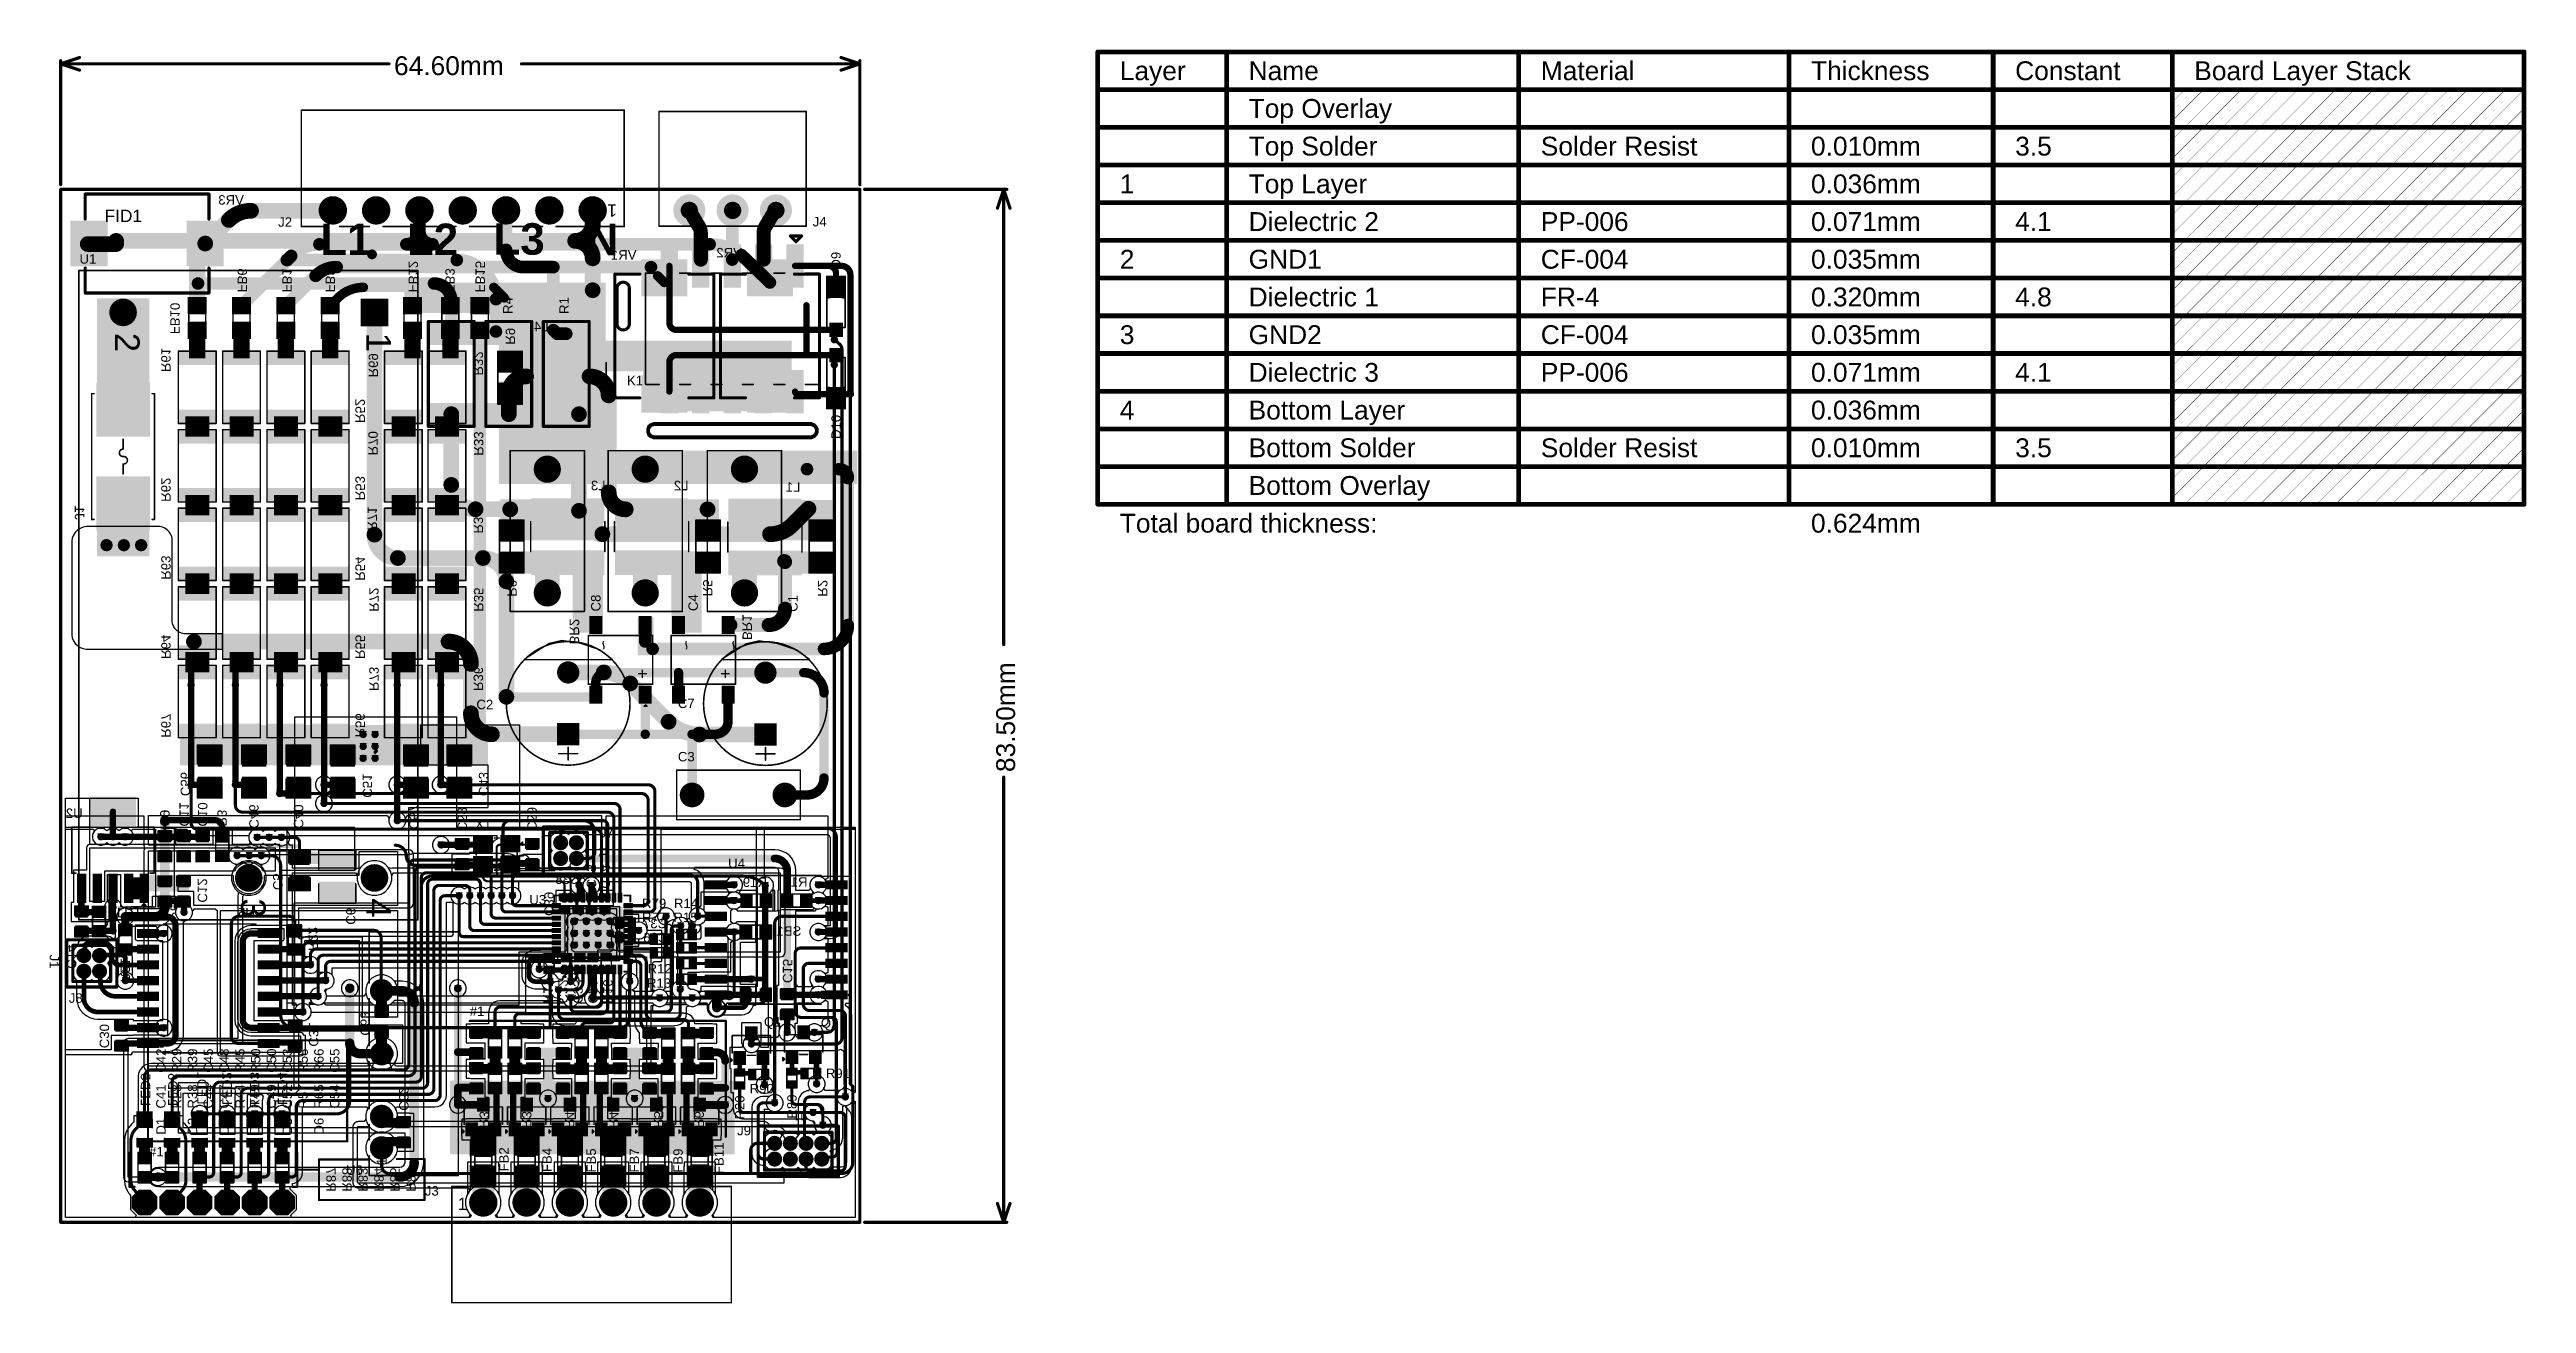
# Model space of a CAD drawing. Header units: inches. Extents: x 0 to 35.2, y -0.7 to 15.9.
# Drawn here: x -0.04 to 7.85, y -0.26 to 3.73 of the extents above; entities that cross this region are included whole.
import ezdxf

# ---------------------------------------------------------------- set-up
doc = ezdxf.new("R2010")
doc.units = ezdxf.units.IN
doc.header["$MEASUREMENT"] = 0
for name, color, linetype in [('Board Outline', 216, 'Continuous'), ('Bottom Layer', 5, 'Continuous'), ('Bottom Overlay', 54, 'Continuous'), ('Bottom Paste', 16, 'Continuous'), ('Bottom Solder', 6, 'Continuous'), ('Dimensions', 6, 'Continuous'), ('Drill Drawing', 1, 'Continuous'), ('GND1', 16, 'Continuous'), ('GND2', 76, 'Continuous'), ('Mechanical 3', 76, 'Continuous'), ('Mechanical 4', 56, 'Continuous'), ('Mechanical 6', 56, 'Continuous'), ('Multi-Layer', 9, 'Continuous'), ('Pad Holes', 156, 'Continuous'), ('Top Layer', 1, 'Continuous'), ('Top Overlay', 2, 'Continuous'), ('Top Paste', 8, 'Continuous'), ('Top Solder', 216, 'Continuous'), ('Via Holes', 16, 'Continuous')]:
    doc.layers.add(name, color=color, linetype=linetype)
doc.styles.add('Arial', font='', dxfattribs={"height": 0.2})
doc.styles.add('Arial_Bold', font='', dxfattribs={"height": 0.2})
doc.styles.get('Arial').set_extended_font_data('Arial')
doc.styles.get('Arial_Bold').set_extended_font_data('Arial', bold=True)

msp = doc.modelspace()

# ---------------------------------------------------------------- texts
at = {"layer": 'Bottom Overlay', "style": 'Arial', "text_generation_flag": 2}
for s, p in [('VR3', (0.583, 3.239)), ('VR1', (1.8325, 3.064)), ('VR2', (2.168, 3.071)), ('L4', (1.553, 2.8359)), ('L3', (1.734, 2.33)), ('L2', (1.998, 2.33)), ('L1', (2.354, 2.325)), ('U2', (0.07, 1.287)), ('C38', (1.651, 1.077)), ('R19', (2.2475, 1.067)), ('R18', (2.3765, 1.068)), ('R11', (0.2505, 0.971)), ('U5', (0.618, 0.97)), ('C37', (1.93, 0.9359)), ('C36', (1.931, 0.891)), ('SB1', (2.357, 0.912)), ('C16', (2.1435, 0.707))]:
    msp.add_text(s, height=0.03, dxfattribs=at).set_placement(p)
for s, p in [('FB6', (0.563, 2.9595)), ('FB1', (0.7056, 2.9595)), ('FB8', (0.843, 2.9595)), ('FB12', (1.107, 2.9595)), ('FB3', (1.224, 2.9595)), ('FB15', (1.32, 2.9595)), ('FB10', (0.349, 2.8265)), ('R9', (1.416, 2.793)), ('R61', (0.32, 2.706)), ('R69', (0.98, 2.689)), ('R32', (1.314, 2.695)), ('R52', (0.938, 2.544)), ('R70', (0.979, 2.441)), ('R33', (1.315, 2.44)), ('R62', (0.32, 2.293)), ('R53', (0.938, 2.298)), ('J1', (0.045, 2.236)), ('R71', (0.977, 2.201)), ('R34', (1.314, 2.192)), ('R63', (0.32, 2.045)), ('R54', (0.938, 2.042)), ('R72', (0.982, 1.943)), ('R35', (1.315, 1.943)), ('R8', (1.421, 1.991)), ('R5', (2.044, 1.992)), ('R2', (2.41, 1.991)), ('BR2', (1.62, 1.8391)), ('BR1', (2.1697, 1.8531)), ('R64', (0.32, 1.793)), ('R55', (0.938, 1.793)), ('R73', (0.982, 1.691)), ('R36', (1.314, 1.691)), ('R67', (0.32, 1.542)), ('R56', (0.938, 1.543)), ('C56', (0.3818, 1.3563)), ('C51', (0.961, 1.351)), ('C43', (1.3308, 1.3563)), ('C9', (0.3166, 1.2595)), ('C11', (0.3781, 1.2595)), ('C10', (0.437, 1.2595)), ('R3', (0.4985, 1.2595)), ('C46', (0.6, 1.253)), ('C40', (0.742, 1.253)), ('C57', (1.109, 1.251)), ('C5', (0.676, 1.057)), ('C35', (1.6739, 1.062)), ('C34', (1.718, 1.062)), ('C12', (0.436, 1.0175)), ('C39', (1.539, 0.975)), ('C6', (0.908, 0.947)), ('C14', (0.02, 0.8065)), ('R22', (0.789, 0.863)), ('R21', (0.1906, 0.7633)), ('C15', (2.298, 0.7615)), ('R17', (1.5364, 0.696)), ('C32', (1.5838, 0.696)), ('C33', (1.6313, 0.696)), ('C21', (1.6788, 0.696)), ('R16', (1.7263, 0.696)), ('C31', (0.79, 0.559)), ('C63', (0.954, 0.594)), ('C30', (0.124, 0.554)), ('LED5', (0.255, 0.3699)), ('LED1', (0.4347, 0.3749)), ('LED2', (0.5148, 0.373)), ('LED3', (0.6024, 0.373)), ('LED4', (0.691, 0.373)), ('LED6', (0.342, 0.3699)), ('C62', (1.077, 0.355)), ('R30', (1.333, 0.3)), ('R37', (1.468, 0.3)), ('R47', (1.605, 0.3)), ('R48', (1.746, 0.3)), ('R59', (1.888, 0.3)), ('R60', (2.017, 0.3)), ('R87', (0.8455, 0.0972)), ('R88', (0.8963, 0.0972)), ('R83', (0.9471, 0.0972)), ('R84', (0.9979, 0.0972)), ('R85', (1.0487, 0.0972)), ('R86', (1.0995, 0.0972))]:
    msp.add_text(s, height=0.03, rotation=270, dxfattribs=at).set_placement(p)
at = {"layer": 'Dimensions', "style": 'Arial'}
msp.add_text('64.60mm', height=0.06, dxfattribs=at).set_placement((1.0607, 3.651))
msp.add_text('83.50mm', height=0.06, rotation=90, dxfattribs=at).set_placement((3.037, 1.4328))
at = {"layer": 'Mechanical 3', "style": 'Arial'}
for s, p in [('Layer', (3.3703, 3.635)), ('Name', (3.7803, 3.635)), ('Material', (4.71, 3.635)), ('Thickness', (5.5698, 3.635)), ('Constant', (6.2196, 3.635)), ('Board Layer Stack', (6.7895, 3.635)), ('Top Overlay', (3.7803, 3.515)), ('Top Solder', (3.7803, 3.395)), ('Solder Resist', (4.71, 3.395)), ('0.010mm', (5.5698, 3.395)), ('3.5', (6.2196, 3.395)), ('1', (3.3703, 3.275)), ('Top Layer', (3.7803, 3.275)), ('0.036mm', (5.5698, 3.275)), ('Dielectric 2', (3.7803, 3.155)), ('PP-006', (4.71, 3.155)), ('0.071mm', (5.5698, 3.155)), ('4.1', (6.2196, 3.155)), ('2', (3.3703, 3.035)), ('GND1', (3.7803, 3.035)), ('CF-004', (4.71, 3.035)), ('0.035mm', (5.5698, 3.035)), ('Dielectric 1', (3.7803, 2.915)), ('FR-4', (4.71, 2.915)), ('0.320mm', (5.5698, 2.915)), ('4.8', (6.2196, 2.915)), ('3', (3.3703, 2.795)), ('GND2', (3.7803, 2.795)), ('CF-004', (4.71, 2.795)), ('0.035mm', (5.5698, 2.795)), ('Dielectric 3', (3.7803, 2.675)), ('PP-006', (4.71, 2.675)), ('0.071mm', (5.5698, 2.675)), ('4.1', (6.2196, 2.675)), ('4', (3.3703, 2.555)), ('Bottom Layer', (3.7803, 2.555)), ('0.036mm', (5.5698, 2.555)), ('Bottom Solder', (3.7803, 2.435)), ('Solder Resist', (4.71, 2.435)), ('0.010mm', (5.5698, 2.435)), ('3.5', (6.2196, 2.435)), ('Bottom Overlay', (3.7803, 2.315)), ('Total board thickness:', (3.3703, 2.195)), ('0.624mm', (5.5698, 2.195))]:
    msp.add_text(s, height=0.06, dxfattribs=at).set_placement(p)
at = {"layer": 'Mechanical 4', "style": 'Arial'}
msp.add_text('FID1', height=0.03937, dxfattribs=at).set_placement((0.1397, 3.1833))
at = {"layer": 'Top Overlay'}
for s, height, style, p in [('J2', 0.03, 'Arial', (0.692, 3.1684)), ('L1', 0.1, 'Arial_Bold', (0.8262, 3.0785)), ('L2', 0.1, 'Arial_Bold', (1.1018, 3.0785)), ('L3', 0.1, 'Arial_Bold', (1.3773, 3.0797)), ('N', 0.1, 'Arial_Bold', (1.6737, 3.0778)), ('J4', 0.03, 'Arial', (2.3931, 3.1695)), ('U1', 0.03, 'Arial', (0.06, 3.051)), ('K1', 0.03, 'Arial', (1.802, 2.664)), ('C2', 0.03, 'Arial', (1.323, 1.633)), ('C7', 0.03, 'Arial', (1.964, 1.6366)), ('C3', 0.03, 'Arial', (1.964, 1.4669)), ('X1', 0.03, 'Arial', (1.319, 1.253)), ('J7', 0.03, 'Arial', (1.7158, 1.2254)), ('U4', 0.03, 'Arial', (2.124, 1.127)), ('U3', 0.03, 'Arial', (1.4913, 1.0116)), ('R79', 0.03, 'Arial', (1.85, 1)), ('R14', 0.03, 'Arial', (1.9515, 1)), ('R77', 0.03, 'Arial', (1.85, 0.9555)), ('R15', 0.03, 'Arial', (1.9499, 0.9555)), ('R12', 0.03, 'Arial', (1.8675, 0.7918)), ('J8', 0.03, 'Arial', (0.0259, 0.6986)), ('R13', 0.03, 'Arial', (1.8657, 0.7462)), ('#1', 0.03, 'Arial', (1.3017, 0.6566)), ('Q1', 0.03, 'Arial', (2.238, 0.623)), ('Q2', 0.03, 'Arial', (2.419, 0.619)), ('R91', 0.03, 'Arial', (2.435, 0.459)), ('R90', 0.03, 'Arial', (2.1925, 0.4103)), ('#1', 0.03, 'Arial', (0.2812, 0.2099)), ('J9', 0.03, 'Arial', (2.1526, 0.2768)), ('U6', 0.03, 'Arial', (0.908, 0.151)), ('J3', 0.03, 'Arial', (1.159, 0.085))]:
    msp.add_text(s, height=height, dxfattribs=dict(at, style=style)).set_placement(p)
at = {"layer": 'Top Overlay', "style": 'Arial'}
for s, p in [('D9', (2.482, 3.035)), ('R7', (1.257, 2.891)), ('R4', (1.438, 2.891)), ('R1', (1.617, 2.891)), ('D10', (2.4823, 2.4931)), ('C8', (1.718, 1.944)), ('C4', (2.0278, 1.9452)), ('C1', (2.345, 1.9428)), ('C28', (1.293, 1.244)), ('C29', (1.515, 1.245)), ('C42', (0.334, 0.476)), ('R29', (0.3843, 0.476)), ('R39', (0.4345, 0.476)), ('C45', (0.4848, 0.476)), ('C48', (0.5351, 0.476)), ('R45', (0.5854, 0.476)), ('R50', (0.6356, 0.476)), ('C50', (0.6859, 0.476)), ('C53', (0.7362, 0.476)), ('R58', (0.7864, 0.476)), ('R66', (0.8367, 0.476)), ('C55', (0.887, 0.476)), ('C41', (0.334, 0.362)), ('R28', (0.3843, 0.362)), ('R38', (0.4345, 0.362)), ('C44', (0.4848, 0.362)), ('C47', (0.5351, 0.362)), ('R44', (0.5854, 0.362)), ('R49', (0.6324, 0.362)), ('C49', (0.6859, 0.362)), ('C52', (0.7362, 0.362)), ('R57', (0.7864, 0.362)), ('R65', (0.8367, 0.362)), ('C54', (0.887, 0.362)), ('R20', (2.176, 0.3269)), ('R89', (2.342, 0.33)), ('D1', (0.334, 0.279)), ('D2', (0.4345, 0.279)), ('D3', (0.5351, 0.279)), ('D4', (0.6324, 0.279)), ('D5', (0.7362, 0.279)), ('D6', (0.8367, 0.279)), ('FB2', (1.4254, 0.162)), ('FB11', (2.1097, 0.1537)), ('FB4', (1.5625, 0.1598)), ('FB5', (1.7032, 0.1584)), ('FB7', (1.8403, 0.1584)), ('FB9', (1.9796, 0.1577))]:
    msp.add_text(s, height=0.03, rotation=90, dxfattribs=at).set_placement(p)

# ---------------------------------------------------------------- blocks, each defined once
blk = doc.blocks.new('SFMC_104_X1_XX_D___570_1')
at = {"layer": 'Bottom Layer'}
h = blk.add_hatch(color=5, dxfattribs=at)
edge = h.paths.add_edge_path()
edge.add_arc((-0.075, 0.025), 0.021, 0, 360)
h = blk.add_hatch(color=5, dxfattribs=at)
edge = h.paths.add_edge_path()
edge.add_arc((-0.025, 0.025), 0.021, 0, 360)
h = blk.add_hatch(color=5, dxfattribs=at)
edge = h.paths.add_edge_path()
edge.add_arc((0.025, 0.025), 0.021, 0, 360)
h = blk.add_hatch(color=5, dxfattribs=at)
edge = h.paths.add_edge_path()
edge.add_arc((0.075, 0.025), 0.021, 0, 360)
h = blk.add_hatch(color=5, dxfattribs=at)
edge = h.paths.add_edge_path()
edge.add_arc((-0.075, -0.025), 0.021, 0, 360)
h = blk.add_hatch(color=5, dxfattribs=at)
edge = h.paths.add_edge_path()
edge.add_arc((-0.025, -0.025), 0.021, 0, 360)
h = blk.add_hatch(color=5, dxfattribs=at)
edge = h.paths.add_edge_path()
edge.add_arc((0.025, -0.025), 0.021, 0, 360)
h = blk.add_hatch(color=5, dxfattribs=at)
edge = h.paths.add_edge_path()
edge.add_arc((0.075, -0.025), 0.021, 0, 360)
at = {"layer": 'Bottom Solder'}
h = blk.add_hatch(color=6, dxfattribs=at)
edge = h.paths.add_edge_path()
edge.add_arc((-0.075, 0.025), 0.024, 0, 360)
h = blk.add_hatch(color=6, dxfattribs=at)
edge = h.paths.add_edge_path()
edge.add_arc((-0.025, 0.025), 0.024, 0, 360)
h = blk.add_hatch(color=6, dxfattribs=at)
edge = h.paths.add_edge_path()
edge.add_arc((0.025, 0.025), 0.024, 0, 360)
h = blk.add_hatch(color=6, dxfattribs=at)
edge = h.paths.add_edge_path()
edge.add_arc((0.075, 0.025), 0.024, 0, 360)
h = blk.add_hatch(color=6, dxfattribs=at)
edge = h.paths.add_edge_path()
edge.add_arc((-0.075, -0.025), 0.024, 0, 360)
h = blk.add_hatch(color=6, dxfattribs=at)
edge = h.paths.add_edge_path()
edge.add_arc((-0.025, -0.025), 0.024, 0, 360)
h = blk.add_hatch(color=6, dxfattribs=at)
edge = h.paths.add_edge_path()
edge.add_arc((0.025, -0.025), 0.024, 0, 360)
h = blk.add_hatch(color=6, dxfattribs=at)
edge = h.paths.add_edge_path()
edge.add_arc((0.075, -0.025), 0.024, 0, 360)
at = {"layer": 'GND1'}
h = blk.add_hatch(color=16, dxfattribs=at)
edge = h.paths.add_edge_path()
edge.add_arc((-0.075, 0.025), 0.021, 0, 360)
h = blk.add_hatch(color=16, dxfattribs=at)
edge = h.paths.add_edge_path()
edge.add_arc((-0.025, 0.025), 0.021, 0, 360)
h = blk.add_hatch(color=16, dxfattribs=at)
edge = h.paths.add_edge_path()
edge.add_arc((0.025, 0.025), 0.021, 0, 360)
h = blk.add_hatch(color=16, dxfattribs=at)
edge = h.paths.add_edge_path()
edge.add_arc((0.075, 0.025), 0.021, 0, 360)
h = blk.add_hatch(color=16, dxfattribs=at)
edge = h.paths.add_edge_path()
edge.add_arc((-0.075, -0.025), 0.021, 0, 360)
h = blk.add_hatch(color=16, dxfattribs=at)
edge = h.paths.add_edge_path()
edge.add_arc((-0.025, -0.025), 0.021, 0, 360)
h = blk.add_hatch(color=16, dxfattribs=at)
edge = h.paths.add_edge_path()
edge.add_arc((0.025, -0.025), 0.021, 0, 360)
h = blk.add_hatch(color=16, dxfattribs=at)
edge = h.paths.add_edge_path()
edge.add_arc((0.075, -0.025), 0.021, 0, 360)
at = {"layer": 'GND2'}
h = blk.add_hatch(color=76, dxfattribs=at)
edge = h.paths.add_edge_path()
edge.add_arc((-0.075, 0.025), 0.021, 0, 360)
h = blk.add_hatch(color=76, dxfattribs=at)
edge = h.paths.add_edge_path()
edge.add_arc((-0.025, 0.025), 0.021, 0, 360)
h = blk.add_hatch(color=76, dxfattribs=at)
edge = h.paths.add_edge_path()
edge.add_arc((0.025, 0.025), 0.021, 0, 360)
h = blk.add_hatch(color=76, dxfattribs=at)
edge = h.paths.add_edge_path()
edge.add_arc((0.075, 0.025), 0.021, 0, 360)
h = blk.add_hatch(color=76, dxfattribs=at)
edge = h.paths.add_edge_path()
edge.add_arc((-0.075, -0.025), 0.021, 0, 360)
h = blk.add_hatch(color=76, dxfattribs=at)
edge = h.paths.add_edge_path()
edge.add_arc((-0.025, -0.025), 0.021, 0, 360)
h = blk.add_hatch(color=76, dxfattribs=at)
edge = h.paths.add_edge_path()
edge.add_arc((0.025, -0.025), 0.021, 0, 360)
h = blk.add_hatch(color=76, dxfattribs=at)
edge = h.paths.add_edge_path()
edge.add_arc((0.075, -0.025), 0.021, 0, 360)
at = {"layer": 'Multi-Layer'}
h = blk.add_hatch(color=9, dxfattribs=at)
edge = h.paths.add_edge_path()
edge.add_arc((-0.075, 0.025), 0.021, 0, 360)
h = blk.add_hatch(color=9, dxfattribs=at)
edge = h.paths.add_edge_path()
edge.add_arc((-0.025, 0.025), 0.021, 0, 360)
h = blk.add_hatch(color=9, dxfattribs=at)
edge = h.paths.add_edge_path()
edge.add_arc((0.025, 0.025), 0.021, 0, 360)
h = blk.add_hatch(color=9, dxfattribs=at)
edge = h.paths.add_edge_path()
edge.add_arc((0.075, 0.025), 0.021, 0, 360)
h = blk.add_hatch(color=9, dxfattribs=at)
edge = h.paths.add_edge_path()
edge.add_arc((-0.075, -0.025), 0.021, 0, 360)
h = blk.add_hatch(color=9, dxfattribs=at)
edge = h.paths.add_edge_path()
edge.add_arc((-0.025, -0.025), 0.021, 0, 360)
h = blk.add_hatch(color=9, dxfattribs=at)
edge = h.paths.add_edge_path()
edge.add_arc((0.025, -0.025), 0.021, 0, 360)
h = blk.add_hatch(color=9, dxfattribs=at)
edge = h.paths.add_edge_path()
edge.add_arc((0.075, -0.025), 0.021, 0, 360)
at = {"layer": 'Pad Holes'}
h = blk.add_hatch(color=7, dxfattribs=at)
edge = h.paths.add_edge_path()
edge.add_arc((-0.075, 0.025), 0.014, 0, 360)
h = blk.add_hatch(color=7, dxfattribs=at)
edge = h.paths.add_edge_path()
edge.add_arc((-0.025, 0.025), 0.014, 0, 360)
h = blk.add_hatch(color=7, dxfattribs=at)
edge = h.paths.add_edge_path()
edge.add_arc((0.025, 0.025), 0.014, 0, 360)
h = blk.add_hatch(color=7, dxfattribs=at)
edge = h.paths.add_edge_path()
edge.add_arc((0.075, 0.025), 0.014, 0, 360)
h = blk.add_hatch(color=7, dxfattribs=at)
edge = h.paths.add_edge_path()
edge.add_arc((-0.075, -0.025), 0.014, 0, 360)
h = blk.add_hatch(color=7, dxfattribs=at)
edge = h.paths.add_edge_path()
edge.add_arc((-0.025, -0.025), 0.014, 0, 360)
h = blk.add_hatch(color=7, dxfattribs=at)
edge = h.paths.add_edge_path()
edge.add_arc((0.025, -0.025), 0.014, 0, 360)
h = blk.add_hatch(color=7, dxfattribs=at)
edge = h.paths.add_edge_path()
edge.add_arc((0.075, -0.025), 0.014, 0, 360)
at = {"layer": 'Top Layer'}
h = blk.add_hatch(color=1, dxfattribs=at)
edge = h.paths.add_edge_path()
edge.add_arc((-0.075, 0.025), 0.021, 0, 360)
h = blk.add_hatch(color=1, dxfattribs=at)
edge = h.paths.add_edge_path()
edge.add_arc((-0.025, 0.025), 0.021, 0, 360)
h = blk.add_hatch(color=1, dxfattribs=at)
edge = h.paths.add_edge_path()
edge.add_arc((0.025, 0.025), 0.021, 0, 360)
h = blk.add_hatch(color=1, dxfattribs=at)
edge = h.paths.add_edge_path()
edge.add_arc((0.075, 0.025), 0.021, 0, 360)
h = blk.add_hatch(color=1, dxfattribs=at)
edge = h.paths.add_edge_path()
edge.add_arc((-0.075, -0.025), 0.021, 0, 360)
h = blk.add_hatch(color=1, dxfattribs=at)
edge = h.paths.add_edge_path()
edge.add_arc((-0.025, -0.025), 0.021, 0, 360)
h = blk.add_hatch(color=1, dxfattribs=at)
edge = h.paths.add_edge_path()
edge.add_arc((0.025, -0.025), 0.021, 0, 360)
h = blk.add_hatch(color=1, dxfattribs=at)
edge = h.paths.add_edge_path()
edge.add_arc((0.075, -0.025), 0.021, 0, 360)
at = {"layer": 'Top Solder'}
h = blk.add_hatch(color=216, dxfattribs=at)
edge = h.paths.add_edge_path()
edge.add_arc((-0.075, 0.025), 0.024, 0, 360)
h = blk.add_hatch(color=216, dxfattribs=at)
edge = h.paths.add_edge_path()
edge.add_arc((-0.025, 0.025), 0.024, 0, 360)
h = blk.add_hatch(color=216, dxfattribs=at)
edge = h.paths.add_edge_path()
edge.add_arc((0.025, 0.025), 0.024, 0, 360)
h = blk.add_hatch(color=216, dxfattribs=at)
edge = h.paths.add_edge_path()
edge.add_arc((0.075, 0.025), 0.024, 0, 360)
h = blk.add_hatch(color=216, dxfattribs=at)
edge = h.paths.add_edge_path()
edge.add_arc((-0.075, -0.025), 0.024, 0, 360)
h = blk.add_hatch(color=216, dxfattribs=at)
edge = h.paths.add_edge_path()
edge.add_arc((-0.025, -0.025), 0.024, 0, 360)
h = blk.add_hatch(color=216, dxfattribs=at)
edge = h.paths.add_edge_path()
edge.add_arc((0.025, -0.025), 0.024, 0, 360)
h = blk.add_hatch(color=216, dxfattribs=at)
edge = h.paths.add_edge_path()
edge.add_arc((0.075, -0.025), 0.024, 0, 360)
at = {"layer": 'Dimensions'}
for points in [[(0.1075, 0.06, 0.01, 0.01, 0), (-0.1075, 0.06, 0.01, 0.01, 0)], [(-0.1075, 0.06, 0.01, 0.01, 0), (-0.1075, -0.06, 0.01, 0.01, 0)], [(0.1075, 0.06, 0.01, 0.01, 0), (0.1075, -0.06, 0.01, 0.01, 0)], [(0.1075, -0.06, 0.01, 0.01, 0), (-0.1075, -0.06, 0.01, 0.01, 0)]]:
    blk.add_lwpolyline(points, format="xyseb", dxfattribs=at)
for points in [[(-0.11, 0.06, 0.005, 0.005, 1), (-0.105, 0.06, 0.005, 0.005, 1)], [(-0.11, 0.06, 0.005, 0.005, 1), (-0.105, 0.06, 0.005, 0.005, 1)], [(0.105, 0.06, 0.005, 0.005, 1), (0.11, 0.06, 0.005, 0.005, 1)], [(0.105, 0.06, 0.005, 0.005, 1), (0.11, 0.06, 0.005, 0.005, 1)], [(-0.11, -0.06, 0.005, 0.005, 1), (-0.105, -0.06, 0.005, 0.005, 1)], [(-0.11, -0.06, 0.005, 0.005, 1), (-0.105, -0.06, 0.005, 0.005, 1)], [(0.105, -0.06, 0.005, 0.005, 1), (0.11, -0.06, 0.005, 0.005, 1)], [(0.105, -0.06, 0.005, 0.005, 1), (0.11, -0.06, 0.005, 0.005, 1)]]:
    blk.add_lwpolyline(points, format="xyseb", close=True, dxfattribs=at)
at = {"layer": 'Top Overlay'}
for points in [[(0.1275, 0.08, 0.01, 0.01, 0), (-0.1275, 0.08, 0.01, 0.01, 0)], [(-0.1275, 0.08, 0.01, 0.01, 0), (-0.1275, -0.08, 0.01, 0.01, 0)], [(0.1275, 0.08, 0.01, 0.01, 0), (0.1275, -0.08, 0.01, 0.01, 0)], [(0.1275, -0.08, 0.01, 0.01, 0), (-0.1275, -0.08, 0.01, 0.01, 0)]]:
    blk.add_lwpolyline(points, format="xyseb", dxfattribs=at)
for points in [[(-0.13, 0.08, 0.005, 0.005, 1), (-0.125, 0.08, 0.005, 0.005, 1)], [(-0.13, 0.08, 0.005, 0.005, 1), (-0.125, 0.08, 0.005, 0.005, 1)], [(0.125, 0.08, 0.005, 0.005, 1), (0.13, 0.08, 0.005, 0.005, 1)], [(0.125, 0.08, 0.005, 0.005, 1), (0.13, 0.08, 0.005, 0.005, 1)], [(-0.13, -0.08, 0.005, 0.005, 1), (-0.125, -0.08, 0.005, 0.005, 1)], [(-0.13, -0.08, 0.005, 0.005, 1), (-0.125, -0.08, 0.005, 0.005, 1)], [(0.125, -0.08, 0.005, 0.005, 1), (0.13, -0.08, 0.005, 0.005, 1)], [(0.125, -0.08, 0.005, 0.005, 1), (0.13, -0.08, 0.005, 0.005, 1)]]:
    blk.add_lwpolyline(points, format="xyseb", close=True, dxfattribs=at)
at = {"layer": 'Dimensions', "style": 'Arial'}
blk.add_text('J1', height=0.03, dxfattribs=at).set_placement((-0.0276, -0.128))
blk = doc.blocks.new('SFMC_102_X1_XX_D___570_2')
at = {"layer": 'Bottom Layer'}
h = blk.add_hatch(color=5, dxfattribs=at)
edge = h.paths.add_edge_path()
edge.add_arc((-0.025, 0.025), 0.021, 0, 360)
h = blk.add_hatch(color=5, dxfattribs=at)
edge = h.paths.add_edge_path()
edge.add_arc((0.025, 0.025), 0.021, 0, 360)
h = blk.add_hatch(color=5, dxfattribs=at)
edge = h.paths.add_edge_path()
edge.add_arc((-0.025, -0.025), 0.021, 0, 360)
h = blk.add_hatch(color=5, dxfattribs=at)
edge = h.paths.add_edge_path()
edge.add_arc((0.025, -0.025), 0.021, 0, 360)
at = {"layer": 'Bottom Solder'}
h = blk.add_hatch(color=6, dxfattribs=at)
edge = h.paths.add_edge_path()
edge.add_arc((-0.025, 0.025), 0.024, 0, 360)
h = blk.add_hatch(color=6, dxfattribs=at)
edge = h.paths.add_edge_path()
edge.add_arc((0.025, 0.025), 0.024, 0, 360)
h = blk.add_hatch(color=6, dxfattribs=at)
edge = h.paths.add_edge_path()
edge.add_arc((-0.025, -0.025), 0.024, 0, 360)
h = blk.add_hatch(color=6, dxfattribs=at)
edge = h.paths.add_edge_path()
edge.add_arc((0.025, -0.025), 0.024, 0, 360)
at = {"layer": 'GND1'}
h = blk.add_hatch(color=16, dxfattribs=at)
edge = h.paths.add_edge_path()
edge.add_arc((-0.025, 0.025), 0.021, 0, 360)
h = blk.add_hatch(color=16, dxfattribs=at)
edge = h.paths.add_edge_path()
edge.add_arc((0.025, 0.025), 0.021, 0, 360)
h = blk.add_hatch(color=16, dxfattribs=at)
edge = h.paths.add_edge_path()
edge.add_arc((-0.025, -0.025), 0.021, 0, 360)
h = blk.add_hatch(color=16, dxfattribs=at)
edge = h.paths.add_edge_path()
edge.add_arc((0.025, -0.025), 0.021, 0, 360)
at = {"layer": 'GND2'}
h = blk.add_hatch(color=76, dxfattribs=at)
edge = h.paths.add_edge_path()
edge.add_arc((-0.025, 0.025), 0.021, 0, 360)
h = blk.add_hatch(color=76, dxfattribs=at)
edge = h.paths.add_edge_path()
edge.add_arc((0.025, 0.025), 0.021, 0, 360)
h = blk.add_hatch(color=76, dxfattribs=at)
edge = h.paths.add_edge_path()
edge.add_arc((-0.025, -0.025), 0.021, 0, 360)
h = blk.add_hatch(color=76, dxfattribs=at)
edge = h.paths.add_edge_path()
edge.add_arc((0.025, -0.025), 0.021, 0, 360)
at = {"layer": 'Multi-Layer'}
h = blk.add_hatch(color=9, dxfattribs=at)
edge = h.paths.add_edge_path()
edge.add_arc((-0.025, 0.025), 0.021, 0, 360)
h = blk.add_hatch(color=9, dxfattribs=at)
edge = h.paths.add_edge_path()
edge.add_arc((0.025, 0.025), 0.021, 0, 360)
h = blk.add_hatch(color=9, dxfattribs=at)
edge = h.paths.add_edge_path()
edge.add_arc((-0.025, -0.025), 0.021, 0, 360)
h = blk.add_hatch(color=9, dxfattribs=at)
edge = h.paths.add_edge_path()
edge.add_arc((0.025, -0.025), 0.021, 0, 360)
at = {"layer": 'Pad Holes'}
h = blk.add_hatch(color=7, dxfattribs=at)
edge = h.paths.add_edge_path()
edge.add_arc((-0.025, 0.025), 0.014, 0, 360)
h = blk.add_hatch(color=7, dxfattribs=at)
edge = h.paths.add_edge_path()
edge.add_arc((0.025, 0.025), 0.014, 0, 360)
h = blk.add_hatch(color=7, dxfattribs=at)
edge = h.paths.add_edge_path()
edge.add_arc((-0.025, -0.025), 0.014, 0, 360)
h = blk.add_hatch(color=7, dxfattribs=at)
edge = h.paths.add_edge_path()
edge.add_arc((0.025, -0.025), 0.014, 0, 360)
at = {"layer": 'Top Layer'}
h = blk.add_hatch(color=1, dxfattribs=at)
edge = h.paths.add_edge_path()
edge.add_arc((-0.025, 0.025), 0.021, 0, 360)
h = blk.add_hatch(color=1, dxfattribs=at)
edge = h.paths.add_edge_path()
edge.add_arc((0.025, 0.025), 0.021, 0, 360)
h = blk.add_hatch(color=1, dxfattribs=at)
edge = h.paths.add_edge_path()
edge.add_arc((-0.025, -0.025), 0.021, 0, 360)
h = blk.add_hatch(color=1, dxfattribs=at)
edge = h.paths.add_edge_path()
edge.add_arc((0.025, -0.025), 0.021, 0, 360)
at = {"layer": 'Top Solder'}
h = blk.add_hatch(color=216, dxfattribs=at)
edge = h.paths.add_edge_path()
edge.add_arc((-0.025, 0.025), 0.024, 0, 360)
h = blk.add_hatch(color=216, dxfattribs=at)
edge = h.paths.add_edge_path()
edge.add_arc((0.025, 0.025), 0.024, 0, 360)
h = blk.add_hatch(color=216, dxfattribs=at)
edge = h.paths.add_edge_path()
edge.add_arc((-0.025, -0.025), 0.024, 0, 360)
h = blk.add_hatch(color=216, dxfattribs=at)
edge = h.paths.add_edge_path()
edge.add_arc((0.025, -0.025), 0.024, 0, 360)
at = {"layer": 'Dimensions'}
for points in [[(0.0575, 0.06, 0.01, 0.01, 0), (-0.0575, 0.06, 0.01, 0.01, 0)], [(-0.0575, -0.06, 0.01, 0.01, 0), (-0.0575, 0.06, 0.01, 0.01, 0)], [(0.0575, -0.06, 0.01, 0.01, 0), (0.0575, 0.06, 0.01, 0.01, 0)], [(0.0575, -0.06, 0.01, 0.01, 0), (-0.0575, -0.06, 0.01, 0.01, 0)]]:
    blk.add_lwpolyline(points, format="xyseb", dxfattribs=at)
for points in [[(-0.06, 0.06, 0.005, 0.005, 1), (-0.055, 0.06, 0.005, 0.005, 1)], [(-0.06, 0.06, 0.005, 0.005, 1), (-0.055, 0.06, 0.005, 0.005, 1)], [(0.055, 0.06, 0.005, 0.005, 1), (0.06, 0.06, 0.005, 0.005, 1)], [(0.055, 0.06, 0.005, 0.005, 1), (0.06, 0.06, 0.005, 0.005, 1)], [(-0.06, -0.06, 0.005, 0.005, 1), (-0.055, -0.06, 0.005, 0.005, 1)], [(-0.06, -0.06, 0.005, 0.005, 1), (-0.055, -0.06, 0.005, 0.005, 1)], [(0.055, -0.06, 0.005, 0.005, 1), (0.06, -0.06, 0.005, 0.005, 1)], [(0.055, -0.06, 0.005, 0.005, 1), (0.06, -0.06, 0.005, 0.005, 1)]]:
    blk.add_lwpolyline(points, format="xyseb", close=True, dxfattribs=at)
at = {"layer": 'Top Overlay'}
for points in [[(0.075, 0.08, 0.01, 0.01, 0), (-0.075, 0.08, 0.01, 0.01, 0)], [(-0.075, -0.08, 0.01, 0.01, 0), (-0.075, 0.08, 0.01, 0.01, 0)], [(0.075, -0.08, 0.01, 0.01, 0), (0.075, 0.08, 0.01, 0.01, 0)], [(0.075, -0.08, 0.01, 0.01, 0), (-0.075, -0.08, 0.01, 0.01, 0)]]:
    blk.add_lwpolyline(points, format="xyseb", dxfattribs=at)
for points in [[(-0.0775, 0.08, 0.005, 0.005, 1), (-0.0725, 0.08, 0.005, 0.005, 1)], [(-0.0775, 0.08, 0.005, 0.005, 1), (-0.0725, 0.08, 0.005, 0.005, 1)], [(0.0725, 0.08, 0.005, 0.005, 1), (0.0775, 0.08, 0.005, 0.005, 1)], [(0.0725, 0.08, 0.005, 0.005, 1), (0.0775, 0.08, 0.005, 0.005, 1)], [(-0.0775, -0.08, 0.005, 0.005, 1), (-0.0725, -0.08, 0.005, 0.005, 1)], [(-0.0775, -0.08, 0.005, 0.005, 1), (-0.0725, -0.08, 0.005, 0.005, 1)], [(0.0725, -0.08, 0.005, 0.005, 1), (0.0775, -0.08, 0.005, 0.005, 1)], [(0.0725, -0.08, 0.005, 0.005, 1), (0.0775, -0.08, 0.005, 0.005, 1)]]:
    blk.add_lwpolyline(points, format="xyseb", close=True, dxfattribs=at)
at = {"layer": 'Dimensions', "style": 'Arial'}
blk.add_text('J1', height=0.03, dxfattribs=at).set_placement((-0.0281, -0.1339))
blk = doc.blocks.new('SFMC_102_X1_XX_D___570_3')
at = {"layer": 'Bottom Layer'}
h = blk.add_hatch(color=5, dxfattribs=at)
edge = h.paths.add_edge_path()
edge.add_arc((-0.025, 0.025), 0.021, 0, 360)
h = blk.add_hatch(color=5, dxfattribs=at)
edge = h.paths.add_edge_path()
edge.add_arc((0.025, 0.025), 0.021, 0, 360)
h = blk.add_hatch(color=5, dxfattribs=at)
edge = h.paths.add_edge_path()
edge.add_arc((-0.025, -0.025), 0.021, 0, 360)
h = blk.add_hatch(color=5, dxfattribs=at)
edge = h.paths.add_edge_path()
edge.add_arc((0.025, -0.025), 0.021, 0, 360)
at = {"layer": 'Bottom Solder'}
h = blk.add_hatch(color=6, dxfattribs=at)
edge = h.paths.add_edge_path()
edge.add_arc((-0.025, 0.025), 0.024, 0, 360)
h = blk.add_hatch(color=6, dxfattribs=at)
edge = h.paths.add_edge_path()
edge.add_arc((0.025, 0.025), 0.024, 0, 360)
h = blk.add_hatch(color=6, dxfattribs=at)
edge = h.paths.add_edge_path()
edge.add_arc((-0.025, -0.025), 0.024, 0, 360)
h = blk.add_hatch(color=6, dxfattribs=at)
edge = h.paths.add_edge_path()
edge.add_arc((0.025, -0.025), 0.024, 0, 360)
at = {"layer": 'GND1'}
h = blk.add_hatch(color=16, dxfattribs=at)
edge = h.paths.add_edge_path()
edge.add_arc((-0.025, 0.025), 0.021, 0, 360)
h = blk.add_hatch(color=16, dxfattribs=at)
edge = h.paths.add_edge_path()
edge.add_arc((0.025, 0.025), 0.021, 0, 360)
h = blk.add_hatch(color=16, dxfattribs=at)
edge = h.paths.add_edge_path()
edge.add_arc((-0.025, -0.025), 0.021, 0, 360)
h = blk.add_hatch(color=16, dxfattribs=at)
edge = h.paths.add_edge_path()
edge.add_arc((0.025, -0.025), 0.021, 0, 360)
at = {"layer": 'GND2'}
h = blk.add_hatch(color=76, dxfattribs=at)
edge = h.paths.add_edge_path()
edge.add_arc((-0.025, 0.025), 0.021, 0, 360)
h = blk.add_hatch(color=76, dxfattribs=at)
edge = h.paths.add_edge_path()
edge.add_arc((0.025, 0.025), 0.021, 0, 360)
h = blk.add_hatch(color=76, dxfattribs=at)
edge = h.paths.add_edge_path()
edge.add_arc((-0.025, -0.025), 0.021, 0, 360)
h = blk.add_hatch(color=76, dxfattribs=at)
edge = h.paths.add_edge_path()
edge.add_arc((0.025, -0.025), 0.021, 0, 360)
at = {"layer": 'Multi-Layer'}
h = blk.add_hatch(color=9, dxfattribs=at)
edge = h.paths.add_edge_path()
edge.add_arc((-0.025, 0.025), 0.021, 0, 360)
h = blk.add_hatch(color=9, dxfattribs=at)
edge = h.paths.add_edge_path()
edge.add_arc((0.025, 0.025), 0.021, 0, 360)
h = blk.add_hatch(color=9, dxfattribs=at)
edge = h.paths.add_edge_path()
edge.add_arc((-0.025, -0.025), 0.021, 0, 360)
h = blk.add_hatch(color=9, dxfattribs=at)
edge = h.paths.add_edge_path()
edge.add_arc((0.025, -0.025), 0.021, 0, 360)
at = {"layer": 'Pad Holes'}
h = blk.add_hatch(color=7, dxfattribs=at)
edge = h.paths.add_edge_path()
edge.add_arc((-0.025, 0.025), 0.014, 0, 360)
h = blk.add_hatch(color=7, dxfattribs=at)
edge = h.paths.add_edge_path()
edge.add_arc((0.025, 0.025), 0.014, 0, 360)
h = blk.add_hatch(color=7, dxfattribs=at)
edge = h.paths.add_edge_path()
edge.add_arc((-0.025, -0.025), 0.014, 0, 360)
h = blk.add_hatch(color=7, dxfattribs=at)
edge = h.paths.add_edge_path()
edge.add_arc((0.025, -0.025), 0.014, 0, 360)
at = {"layer": 'Top Layer'}
h = blk.add_hatch(color=1, dxfattribs=at)
edge = h.paths.add_edge_path()
edge.add_arc((-0.025, 0.025), 0.021, 0, 360)
h = blk.add_hatch(color=1, dxfattribs=at)
edge = h.paths.add_edge_path()
edge.add_arc((0.025, 0.025), 0.021, 0, 360)
h = blk.add_hatch(color=1, dxfattribs=at)
edge = h.paths.add_edge_path()
edge.add_arc((-0.025, -0.025), 0.021, 0, 360)
h = blk.add_hatch(color=1, dxfattribs=at)
edge = h.paths.add_edge_path()
edge.add_arc((0.025, -0.025), 0.021, 0, 360)
at = {"layer": 'Top Solder'}
h = blk.add_hatch(color=216, dxfattribs=at)
edge = h.paths.add_edge_path()
edge.add_arc((-0.025, 0.025), 0.024, 0, 360)
h = blk.add_hatch(color=216, dxfattribs=at)
edge = h.paths.add_edge_path()
edge.add_arc((0.025, 0.025), 0.024, 0, 360)
h = blk.add_hatch(color=216, dxfattribs=at)
edge = h.paths.add_edge_path()
edge.add_arc((-0.025, -0.025), 0.024, 0, 360)
h = blk.add_hatch(color=216, dxfattribs=at)
edge = h.paths.add_edge_path()
edge.add_arc((0.025, -0.025), 0.024, 0, 360)
at = {"layer": 'Dimensions'}
for points in [[(-0.0575, 0.06, 0.01, 0.01, 0), (0.0575, 0.06, 0.01, 0.01, 0)], [(-0.0575, 0.06, 0.01, 0.01, 0), (-0.0575, -0.06, 0.01, 0.01, 0)], [(0.0575, 0.06, 0.01, 0.01, 0), (0.0575, -0.06, 0.01, 0.01, 0)], [(-0.0575, -0.06, 0.01, 0.01, 0), (0.0575, -0.06, 0.01, 0.01, 0)]]:
    blk.add_lwpolyline(points, format="xyseb", dxfattribs=at)
for points in [[(-0.06, 0.06, 0.005, 0.005, 1), (-0.055, 0.06, 0.005, 0.005, 1)], [(-0.06, 0.06, 0.005, 0.005, 1), (-0.055, 0.06, 0.005, 0.005, 1)], [(0.055, 0.06, 0.005, 0.005, 1), (0.06, 0.06, 0.005, 0.005, 1)], [(0.055, 0.06, 0.005, 0.005, 1), (0.06, 0.06, 0.005, 0.005, 1)], [(-0.06, -0.06, 0.005, 0.005, 1), (-0.055, -0.06, 0.005, 0.005, 1)], [(-0.06, -0.06, 0.005, 0.005, 1), (-0.055, -0.06, 0.005, 0.005, 1)], [(0.055, -0.06, 0.005, 0.005, 1), (0.06, -0.06, 0.005, 0.005, 1)], [(0.055, -0.06, 0.005, 0.005, 1), (0.06, -0.06, 0.005, 0.005, 1)]]:
    blk.add_lwpolyline(points, format="xyseb", close=True, dxfattribs=at)
at = {"layer": 'Top Overlay'}
for points in [[(-0.075, 0.08, 0.01, 0.01, 0), (0.075, 0.08, 0.01, 0.01, 0)], [(-0.075, 0.08, 0.01, 0.01, 0), (-0.075, -0.08, 0.01, 0.01, 0)], [(0.075, 0.08, 0.01, 0.01, 0), (0.075, -0.08, 0.01, 0.01, 0)], [(-0.075, -0.08, 0.01, 0.01, 0), (0.075, -0.08, 0.01, 0.01, 0)]]:
    blk.add_lwpolyline(points, format="xyseb", dxfattribs=at)
for points in [[(-0.0775, 0.08, 0.005, 0.005, 1), (-0.0725, 0.08, 0.005, 0.005, 1)], [(-0.0775, 0.08, 0.005, 0.005, 1), (-0.0725, 0.08, 0.005, 0.005, 1)], [(0.0725, 0.08, 0.005, 0.005, 1), (0.0775, 0.08, 0.005, 0.005, 1)], [(0.0725, 0.08, 0.005, 0.005, 1), (0.0775, 0.08, 0.005, 0.005, 1)], [(-0.0775, -0.08, 0.005, 0.005, 1), (-0.0725, -0.08, 0.005, 0.005, 1)], [(-0.0775, -0.08, 0.005, 0.005, 1), (-0.0725, -0.08, 0.005, 0.005, 1)], [(0.0725, -0.08, 0.005, 0.005, 1), (0.0775, -0.08, 0.005, 0.005, 1)], [(0.0725, -0.08, 0.005, 0.005, 1), (0.0775, -0.08, 0.005, 0.005, 1)]]:
    blk.add_lwpolyline(points, format="xyseb", close=True, dxfattribs=at)
at = {"layer": 'Dimensions', "style": 'Arial'}
blk.add_text('J1', height=0.03, dxfattribs=at).set_placement((-0.0276, -0.128))
blk = doc.blocks.new('4032_B_4')
at = {"layer": 'Bottom Layer'}
for points in [[(-0.1299, 0.0689), (-0.1299, -0.0689), (-0.2402, -0.0689), (-0.2402, 0.0689)], [(0.2402, 0.0689), (0.2402, -0.0689), (0.1299, -0.0689), (0.1299, 0.0689)]]:
    blk.add_hatch(color=5, dxfattribs=at).paths.add_polyline_path(points)
at = {"layer": 'Bottom Paste'}
for points in [[(-0.1299, 0.0689), (-0.1299, -0.0689), (-0.2402, -0.0689), (-0.2402, 0.0689)], [(0.2402, 0.0689), (0.2402, -0.0689), (0.1299, -0.0689), (0.1299, 0.0689)]]:
    blk.add_hatch(color=16, dxfattribs=at).paths.add_polyline_path(points)
at = {"layer": 'Bottom Solder'}
for points in [[(-0.1259, 0.0729), (-0.1259, -0.0729), (-0.2442, -0.0729), (-0.2442, 0.0729)], [(0.2442, 0.0729), (0.2442, -0.0729), (0.1259, -0.0729), (0.1259, 0.0729)]]:
    blk.add_hatch(color=6, dxfattribs=at).paths.add_polyline_path(points)
at = {"layer": 'Bottom Overlay'}
for points in [[(-0.1969, 0.1575, 0.01, 0.01, 0), (0.1969, 0.1575, 0.01, 0.01, 0)], [(-0.1968, 0.078, 0.01, 0.01, 0), (-0.1968, 0.1575, 0.01, 0.01, 0)], [(0.1968, 0.1575, 0.01, 0.01, 0), (0.1969, 0.1575, 0.01, 0.01, 0)], [(0.1968, 0.078, 0.01, 0.01, 0), (0.1968, 0.1575, 0.01, 0.01, 0)], [(-0.1968, -0.1575, 0.01, 0.01, 0), (-0.1968, -0.078, 0.01, 0.01, 0)], [(0.1968, -0.1575, 0.01, 0.01, 0), (0.1968, -0.078, 0.01, 0.01, 0)], [(-0.1968, -0.1575, 0.01, 0.01, 0), (0.1968, -0.1575, 0.01, 0.01, 0)]]:
    blk.add_lwpolyline(points, format="xyseb", dxfattribs=at)
for points in [[(-0.1994, 0.1575, 0.005, 0.005, 1), (-0.1944, 0.1575, 0.005, 0.005, 1)], [(-0.1993, 0.1575, 0.005, 0.005, 1), (-0.1943, 0.1575, 0.005, 0.005, 1)], [(0.1943, 0.1575, 0.005, 0.005, 1), (0.1993, 0.1575, 0.005, 0.005, 1)], [(0.1943, 0.1575, 0.005, 0.005, 1), (0.1993, 0.1575, 0.005, 0.005, 1)], [(0.1944, 0.1575, 0.005, 0.005, 1), (0.1994, 0.1575, 0.005, 0.005, 1)], [(0.1944, 0.1575, 0.005, 0.005, 1), (0.1994, 0.1575, 0.005, 0.005, 1)], [(-0.1993, 0.078, 0.005, 0.005, 1), (-0.1943, 0.078, 0.005, 0.005, 1)], [(0.1943, 0.078, 0.005, 0.005, 1), (0.1993, 0.078, 0.005, 0.005, 1)], [(-0.1993, -0.078, 0.005, 0.005, 1), (-0.1943, -0.078, 0.005, 0.005, 1)], [(0.1943, -0.078, 0.005, 0.005, 1), (0.1993, -0.078, 0.005, 0.005, 1)], [(-0.1993, -0.1575, 0.005, 0.005, 1), (-0.1943, -0.1575, 0.005, 0.005, 1)], [(-0.1993, -0.1575, 0.005, 0.005, 1), (-0.1943, -0.1575, 0.005, 0.005, 1)], [(0.1943, -0.1575, 0.005, 0.005, 1), (0.1993, -0.1575, 0.005, 0.005, 1)], [(0.1943, -0.1575, 0.005, 0.005, 1), (0.1993, -0.1575, 0.005, 0.005, 1)]]:
    blk.add_lwpolyline(points, format="xyseb", close=True, dxfattribs=at)
blk = doc.blocks.new('4032_B_5')
at = {"layer": 'Bottom Layer'}
for points in [[(-0.1299, 0.0689), (-0.1299, -0.0689), (-0.2402, -0.0689), (-0.2402, 0.0689)], [(0.2402, 0.0689), (0.2402, -0.0689), (0.1299, -0.0689), (0.1299, 0.0689)]]:
    blk.add_hatch(color=5, dxfattribs=at).paths.add_polyline_path(points)
at = {"layer": 'Bottom Paste'}
for points in [[(-0.1299, 0.0689), (-0.1299, -0.0689), (-0.2402, -0.0689), (-0.2402, 0.0689)], [(0.2402, 0.0689), (0.2402, -0.0689), (0.1299, -0.0689), (0.1299, 0.0689)]]:
    blk.add_hatch(color=16, dxfattribs=at).paths.add_polyline_path(points)
at = {"layer": 'Bottom Solder'}
for points in [[(-0.1259, 0.0729), (-0.1259, -0.0729), (-0.2442, -0.0729), (-0.2442, 0.0729)], [(0.2442, 0.0729), (0.2442, -0.0729), (0.1259, -0.0729), (0.1259, 0.0729)]]:
    blk.add_hatch(color=6, dxfattribs=at).paths.add_polyline_path(points)
at = {"layer": 'Bottom Overlay'}
for points in [[(-0.1969, 0.1575, 0.01, 0.01, 0), (0.1969, 0.1575, 0.01, 0.01, 0)], [(-0.1968, 0.1575, 0.01, 0.01, 0), (-0.1968, 0.078, 0.01, 0.01, 0)], [(0.1969, 0.1575, 0.01, 0.01, 0), (0.1968, 0.1575, 0.01, 0.01, 0)], [(0.1968, 0.1575, 0.01, 0.01, 0), (0.1968, 0.078, 0.01, 0.01, 0)], [(-0.1968, -0.078, 0.01, 0.01, 0), (-0.1968, -0.1575, 0.01, 0.01, 0)], [(0.1968, -0.078, 0.01, 0.01, 0), (0.1968, -0.1575, 0.01, 0.01, 0)], [(-0.1968, -0.1575, 0.01, 0.01, 0), (0.1968, -0.1575, 0.01, 0.01, 0)]]:
    blk.add_lwpolyline(points, format="xyseb", dxfattribs=at)
for points in [[(-0.1994, 0.1575, 0.005, 0.005, 1), (-0.1944, 0.1575, 0.005, 0.005, 1)], [(-0.1993, 0.1575, 0.005, 0.005, 1), (-0.1943, 0.1575, 0.005, 0.005, 1)], [(0.1943, 0.1575, 0.005, 0.005, 1), (0.1993, 0.1575, 0.005, 0.005, 1)], [(0.1943, 0.1575, 0.005, 0.005, 1), (0.1993, 0.1575, 0.005, 0.005, 1)], [(0.1944, 0.1575, 0.005, 0.005, 1), (0.1994, 0.1575, 0.005, 0.005, 1)], [(0.1944, 0.1575, 0.005, 0.005, 1), (0.1994, 0.1575, 0.005, 0.005, 1)], [(-0.1993, 0.078, 0.005, 0.005, 1), (-0.1943, 0.078, 0.005, 0.005, 1)], [(0.1943, 0.078, 0.005, 0.005, 1), (0.1993, 0.078, 0.005, 0.005, 1)], [(-0.1993, -0.078, 0.005, 0.005, 1), (-0.1943, -0.078, 0.005, 0.005, 1)], [(0.1943, -0.078, 0.005, 0.005, 1), (0.1993, -0.078, 0.005, 0.005, 1)], [(-0.1993, -0.1575, 0.005, 0.005, 1), (-0.1943, -0.1575, 0.005, 0.005, 1)], [(-0.1993, -0.1575, 0.005, 0.005, 1), (-0.1943, -0.1575, 0.005, 0.005, 1)], [(0.1943, -0.1575, 0.005, 0.005, 1), (0.1993, -0.1575, 0.005, 0.005, 1)], [(0.1943, -0.1575, 0.005, 0.005, 1), (0.1993, -0.1575, 0.005, 0.005, 1)]]:
    blk.add_lwpolyline(points, format="xyseb", close=True, dxfattribs=at)
blk = doc.blocks.new('4032_B_6')
at = {"layer": 'Bottom Layer'}
for points in [[(-0.1299, 0.0689), (-0.1299, -0.0689), (-0.2402, -0.0689), (-0.2402, 0.0689)], [(0.2402, 0.0689), (0.2402, -0.0689), (0.1299, -0.0689), (0.1299, 0.0689)]]:
    blk.add_hatch(color=5, dxfattribs=at).paths.add_polyline_path(points)
at = {"layer": 'Bottom Paste'}
for points in [[(-0.1299, 0.0689), (-0.1299, -0.0689), (-0.2402, -0.0689), (-0.2402, 0.0689)], [(0.2402, 0.0689), (0.2402, -0.0689), (0.1299, -0.0689), (0.1299, 0.0689)]]:
    blk.add_hatch(color=16, dxfattribs=at).paths.add_polyline_path(points)
at = {"layer": 'Bottom Solder'}
for points in [[(-0.1259, 0.0729), (-0.1259, -0.0729), (-0.2442, -0.0729), (-0.2442, 0.0729)], [(0.2442, 0.0729), (0.2442, -0.0729), (0.1259, -0.0729), (0.1259, 0.0729)]]:
    blk.add_hatch(color=6, dxfattribs=at).paths.add_polyline_path(points)
at = {"layer": 'Bottom Overlay'}
for points in [[(-0.1969, 0.1575, 0.01, 0.01, 0), (0.1969, 0.1575, 0.01, 0.01, 0)], [(-0.1968, 0.1575, 0.01, 0.01, 0), (-0.1968, 0.078, 0.01, 0.01, 0)], [(0.1969, 0.1575, 0.01, 0.01, 0), (0.1968, 0.1575, 0.01, 0.01, 0)], [(0.1968, 0.1575, 0.01, 0.01, 0), (0.1968, 0.078, 0.01, 0.01, 0)], [(-0.1968, -0.078, 0.01, 0.01, 0), (-0.1968, -0.1575, 0.01, 0.01, 0)], [(0.1968, -0.078, 0.01, 0.01, 0), (0.1968, -0.1575, 0.01, 0.01, 0)], [(-0.1968, -0.1575, 0.01, 0.01, 0), (0.1968, -0.1575, 0.01, 0.01, 0)]]:
    blk.add_lwpolyline(points, format="xyseb", dxfattribs=at)
for points in [[(-0.1994, 0.1575, 0.005, 0.005, 1), (-0.1944, 0.1575, 0.005, 0.005, 1)], [(-0.1993, 0.1575, 0.005, 0.005, 1), (-0.1943, 0.1575, 0.005, 0.005, 1)], [(0.1943, 0.1575, 0.005, 0.005, 1), (0.1993, 0.1575, 0.005, 0.005, 1)], [(0.1943, 0.1575, 0.005, 0.005, 1), (0.1993, 0.1575, 0.005, 0.005, 1)], [(0.1944, 0.1575, 0.005, 0.005, 1), (0.1994, 0.1575, 0.005, 0.005, 1)], [(0.1944, 0.1575, 0.005, 0.005, 1), (0.1994, 0.1575, 0.005, 0.005, 1)], [(-0.1993, 0.078, 0.005, 0.005, 1), (-0.1943, 0.078, 0.005, 0.005, 1)], [(0.1943, 0.078, 0.005, 0.005, 1), (0.1993, 0.078, 0.005, 0.005, 1)], [(-0.1993, -0.078, 0.005, 0.005, 1), (-0.1943, -0.078, 0.005, 0.005, 1)], [(0.1943, -0.078, 0.005, 0.005, 1), (0.1993, -0.078, 0.005, 0.005, 1)], [(-0.1993, -0.1575, 0.005, 0.005, 1), (-0.1943, -0.1575, 0.005, 0.005, 1)], [(-0.1993, -0.1575, 0.005, 0.005, 1), (-0.1943, -0.1575, 0.005, 0.005, 1)], [(0.1943, -0.1575, 0.005, 0.005, 1), (0.1993, -0.1575, 0.005, 0.005, 1)], [(0.1943, -0.1575, 0.005, 0.005, 1), (0.1993, -0.1575, 0.005, 0.005, 1)]]:
    blk.add_lwpolyline(points, format="xyseb", close=True, dxfattribs=at)
blk = doc.blocks.new('R___1206_B_7')
at = {"layer": 'Bottom Layer'}
for points in [[(-0.08, 0.035), (-0.02, 0.035), (-0.02, -0.035), (-0.08, -0.035)], [(0.02, 0.035), (0.08, 0.035), (0.08, -0.035), (0.02, -0.035)]]:
    blk.add_hatch(color=5, dxfattribs=at).paths.add_polyline_path(points)
at = {"layer": 'Bottom Paste'}
for points in [[(-0.08, 0.035), (-0.02, 0.035), (-0.02, -0.035), (-0.08, -0.035)], [(0.02, 0.035), (0.08, 0.035), (0.08, -0.035), (0.02, -0.035)]]:
    blk.add_hatch(color=16, dxfattribs=at).paths.add_polyline_path(points)
at = {"layer": 'Bottom Solder'}
for points in [[(-0.084, 0.039), (-0.016, 0.039), (-0.016, -0.039), (-0.084, -0.039)], [(0.016, 0.039), (0.084, 0.039), (0.084, -0.039), (0.016, -0.039)]]:
    blk.add_hatch(color=6, dxfattribs=at).paths.add_polyline_path(points)
at = {"layer": 'Bottom Overlay'}
for points in [[(-0.084, -0.039, 0.005, 0.005, 0), (-0.084, 0.039, 0.005, 0.005, 0)], [(0.084, 0.039, 0.005, 0.005, 0), (-0.084, 0.039, 0.005, 0.005, 0)], [(0.084, -0.039, 0.005, 0.005, 0), (0.084, 0.039, 0.005, 0.005, 0)], [(0.084, -0.039, 0.005, 0.005, 0), (-0.084, -0.039, 0.005, 0.005, 0)]]:
    blk.add_lwpolyline(points, format="xyseb", dxfattribs=at)
for points in [[(-0.0853, 0.039, 0.0025, 0.0025, 1), (-0.0828, 0.039, 0.0025, 0.0025, 1)], [(-0.0853, 0.039, 0.0025, 0.0025, 1), (-0.0828, 0.039, 0.0025, 0.0025, 1)], [(0.0828, 0.039, 0.0025, 0.0025, 1), (0.0853, 0.039, 0.0025, 0.0025, 1)], [(0.0828, 0.039, 0.0025, 0.0025, 1), (0.0853, 0.039, 0.0025, 0.0025, 1)], [(-0.0853, -0.039, 0.0025, 0.0025, 1), (-0.0828, -0.039, 0.0025, 0.0025, 1)], [(-0.0853, -0.039, 0.0025, 0.0025, 1), (-0.0828, -0.039, 0.0025, 0.0025, 1)], [(0.0828, -0.039, 0.0025, 0.0025, 1), (0.0853, -0.039, 0.0025, 0.0025, 1)], [(0.0828, -0.039, 0.0025, 0.0025, 1), (0.0853, -0.039, 0.0025, 0.0025, 1)]]:
    blk.add_lwpolyline(points, format="xyseb", close=True, dxfattribs=at)
blk = doc.blocks.new('RES_2010_B_8')
at = {"layer": 'Bottom Layer'}
for points in [[(-0.1102, 0.0551), (-0.0748, 0.0551), (-0.0748, -0.0551), (-0.1102, -0.0551)], [(0.0748, 0.0551), (0.1102, 0.0551), (0.1102, -0.0551), (0.0748, -0.0551)]]:
    blk.add_hatch(color=5, dxfattribs=at).paths.add_polyline_path(points)
at = {"layer": 'Bottom Paste'}
for points in [[(-0.1102, 0.0551), (-0.0748, 0.0551), (-0.0748, -0.0551), (-0.1102, -0.0551)], [(0.0748, 0.0551), (0.1102, 0.0551), (0.1102, -0.0551), (0.0748, -0.0551)]]:
    blk.add_hatch(color=16, dxfattribs=at).paths.add_polyline_path(points)
at = {"layer": 'Bottom Solder'}
for points in [[(-0.1142, 0.0591), (-0.0708, 0.0591), (-0.0708, -0.0591), (-0.1142, -0.0591)], [(0.0708, 0.0591), (0.1142, 0.0591), (0.1142, -0.0591), (0.0708, -0.0591)]]:
    blk.add_hatch(color=6, dxfattribs=at).paths.add_polyline_path(points)
at = {"layer": 'Bottom Overlay'}
for points in [[(-0.115, 0.06, 0.005, 0.005, 0), (-0.115, -0.06, 0.005, 0.005, 0)], [(-0.115, 0.06, 0.005, 0.005, 0), (0.115, 0.06, 0.005, 0.005, 0)], [(0.115, 0.06, 0.005, 0.005, 0), (0.115, -0.06, 0.005, 0.005, 0)], [(-0.115, -0.06, 0.005, 0.005, 0), (0.115, -0.06, 0.005, 0.005, 0)]]:
    blk.add_lwpolyline(points, format="xyseb", dxfattribs=at)
for points in [[(-0.1163, 0.06, 0.0025, 0.0025, 1), (-0.1138, 0.06, 0.0025, 0.0025, 1)], [(-0.1163, 0.06, 0.0025, 0.0025, 1), (-0.1138, 0.06, 0.0025, 0.0025, 1)], [(0.1138, 0.06, 0.0025, 0.0025, 1), (0.1163, 0.06, 0.0025, 0.0025, 1)], [(0.1138, 0.06, 0.0025, 0.0025, 1), (0.1163, 0.06, 0.0025, 0.0025, 1)], [(-0.1163, -0.06, 0.0025, 0.0025, 1), (-0.1138, -0.06, 0.0025, 0.0025, 1)], [(-0.1163, -0.06, 0.0025, 0.0025, 1), (-0.1138, -0.06, 0.0025, 0.0025, 1)], [(0.1138, -0.06, 0.0025, 0.0025, 1), (0.1163, -0.06, 0.0025, 0.0025, 1)], [(0.1138, -0.06, 0.0025, 0.0025, 1), (0.1163, -0.06, 0.0025, 0.0025, 1)]]:
    blk.add_lwpolyline(points, format="xyseb", close=True, dxfattribs=at)
blk = doc.blocks.new('RES_2010_B_9')
at = {"layer": 'Bottom Layer'}
for points in [[(-0.1102, 0.0551), (-0.0748, 0.0551), (-0.0748, -0.0551), (-0.1102, -0.0551)], [(0.0748, 0.0551), (0.1102, 0.0551), (0.1102, -0.0551), (0.0748, -0.0551)]]:
    blk.add_hatch(color=5, dxfattribs=at).paths.add_polyline_path(points)
at = {"layer": 'Bottom Paste'}
for points in [[(-0.1102, 0.0551), (-0.0748, 0.0551), (-0.0748, -0.0551), (-0.1102, -0.0551)], [(0.0748, 0.0551), (0.1102, 0.0551), (0.1102, -0.0551), (0.0748, -0.0551)]]:
    blk.add_hatch(color=16, dxfattribs=at).paths.add_polyline_path(points)
at = {"layer": 'Bottom Solder'}
for points in [[(-0.1142, 0.0591), (-0.0708, 0.0591), (-0.0708, -0.0591), (-0.1142, -0.0591)], [(0.0708, 0.0591), (0.1142, 0.0591), (0.1142, -0.0591), (0.0708, -0.0591)]]:
    blk.add_hatch(color=6, dxfattribs=at).paths.add_polyline_path(points)
at = {"layer": 'Bottom Overlay'}
for points in [[(-0.115, 0.06, 0.005, 0.005, 0), (-0.115, -0.06, 0.005, 0.005, 0)], [(-0.115, 0.06, 0.005, 0.005, 0), (0.115, 0.06, 0.005, 0.005, 0)], [(0.115, 0.06, 0.005, 0.005, 0), (0.115, -0.06, 0.005, 0.005, 0)], [(-0.115, -0.06, 0.005, 0.005, 0), (0.115, -0.06, 0.005, 0.005, 0)]]:
    blk.add_lwpolyline(points, format="xyseb", dxfattribs=at)
for points in [[(-0.1163, 0.06, 0.0025, 0.0025, 1), (-0.1138, 0.06, 0.0025, 0.0025, 1)], [(-0.1163, 0.06, 0.0025, 0.0025, 1), (-0.1138, 0.06, 0.0025, 0.0025, 1)], [(0.1138, 0.06, 0.0025, 0.0025, 1), (0.1163, 0.06, 0.0025, 0.0025, 1)], [(0.1138, 0.06, 0.0025, 0.0025, 1), (0.1163, 0.06, 0.0025, 0.0025, 1)], [(-0.1163, -0.06, 0.0025, 0.0025, 1), (-0.1138, -0.06, 0.0025, 0.0025, 1)], [(-0.1163, -0.06, 0.0025, 0.0025, 1), (-0.1138, -0.06, 0.0025, 0.0025, 1)], [(0.1138, -0.06, 0.0025, 0.0025, 1), (0.1163, -0.06, 0.0025, 0.0025, 1)], [(0.1138, -0.06, 0.0025, 0.0025, 1), (0.1163, -0.06, 0.0025, 0.0025, 1)]]:
    blk.add_lwpolyline(points, format="xyseb", close=True, dxfattribs=at)
blk = doc.blocks.new('RES_2010_B_10')
at = {"layer": 'Bottom Layer'}
for points in [[(-0.1102, 0.0551), (-0.0748, 0.0551), (-0.0748, -0.0551), (-0.1102, -0.0551)], [(0.0748, 0.0551), (0.1102, 0.0551), (0.1102, -0.0551), (0.0748, -0.0551)]]:
    blk.add_hatch(color=5, dxfattribs=at).paths.add_polyline_path(points)
at = {"layer": 'Bottom Paste'}
for points in [[(-0.1102, 0.0551), (-0.0748, 0.0551), (-0.0748, -0.0551), (-0.1102, -0.0551)], [(0.0748, 0.0551), (0.1102, 0.0551), (0.1102, -0.0551), (0.0748, -0.0551)]]:
    blk.add_hatch(color=16, dxfattribs=at).paths.add_polyline_path(points)
at = {"layer": 'Bottom Solder'}
for points in [[(-0.1142, 0.0591), (-0.0708, 0.0591), (-0.0708, -0.0591), (-0.1142, -0.0591)], [(0.0708, 0.0591), (0.1142, 0.0591), (0.1142, -0.0591), (0.0708, -0.0591)]]:
    blk.add_hatch(color=6, dxfattribs=at).paths.add_polyline_path(points)
at = {"layer": 'Bottom Overlay'}
for points in [[(-0.115, 0.06, 0.005, 0.005, 0), (-0.115, -0.06, 0.005, 0.005, 0)], [(-0.115, 0.06, 0.005, 0.005, 0), (0.115, 0.06, 0.005, 0.005, 0)], [(0.115, 0.06, 0.005, 0.005, 0), (0.115, -0.06, 0.005, 0.005, 0)], [(-0.115, -0.06, 0.005, 0.005, 0), (0.115, -0.06, 0.005, 0.005, 0)]]:
    blk.add_lwpolyline(points, format="xyseb", dxfattribs=at)
for points in [[(-0.1163, 0.06, 0.0025, 0.0025, 1), (-0.1138, 0.06, 0.0025, 0.0025, 1)], [(-0.1163, 0.06, 0.0025, 0.0025, 1), (-0.1138, 0.06, 0.0025, 0.0025, 1)], [(0.1138, 0.06, 0.0025, 0.0025, 1), (0.1163, 0.06, 0.0025, 0.0025, 1)], [(0.1138, 0.06, 0.0025, 0.0025, 1), (0.1163, 0.06, 0.0025, 0.0025, 1)], [(-0.1163, -0.06, 0.0025, 0.0025, 1), (-0.1138, -0.06, 0.0025, 0.0025, 1)], [(-0.1163, -0.06, 0.0025, 0.0025, 1), (-0.1138, -0.06, 0.0025, 0.0025, 1)], [(0.1138, -0.06, 0.0025, 0.0025, 1), (0.1163, -0.06, 0.0025, 0.0025, 1)], [(0.1138, -0.06, 0.0025, 0.0025, 1), (0.1163, -0.06, 0.0025, 0.0025, 1)]]:
    blk.add_lwpolyline(points, format="xyseb", close=True, dxfattribs=at)
blk = doc.blocks.new('RES_2010_B_11')
at = {"layer": 'Bottom Layer'}
for points in [[(-0.1102, 0.0551), (-0.0748, 0.0551), (-0.0748, -0.0551), (-0.1102, -0.0551)], [(0.0748, 0.0551), (0.1102, 0.0551), (0.1102, -0.0551), (0.0748, -0.0551)]]:
    blk.add_hatch(color=5, dxfattribs=at).paths.add_polyline_path(points)
at = {"layer": 'Bottom Paste'}
for points in [[(-0.1102, 0.0551), (-0.0748, 0.0551), (-0.0748, -0.0551), (-0.1102, -0.0551)], [(0.0748, 0.0551), (0.1102, 0.0551), (0.1102, -0.0551), (0.0748, -0.0551)]]:
    blk.add_hatch(color=16, dxfattribs=at).paths.add_polyline_path(points)
at = {"layer": 'Bottom Solder'}
for points in [[(-0.1142, 0.0591), (-0.0708, 0.0591), (-0.0708, -0.0591), (-0.1142, -0.0591)], [(0.0708, 0.0591), (0.1142, 0.0591), (0.1142, -0.0591), (0.0708, -0.0591)]]:
    blk.add_hatch(color=6, dxfattribs=at).paths.add_polyline_path(points)
at = {"layer": 'Bottom Overlay'}
for points in [[(-0.115, 0.06, 0.005, 0.005, 0), (-0.115, -0.06, 0.005, 0.005, 0)], [(-0.115, 0.06, 0.005, 0.005, 0), (0.115, 0.06, 0.005, 0.005, 0)], [(0.115, 0.06, 0.005, 0.005, 0), (0.115, -0.06, 0.005, 0.005, 0)], [(-0.115, -0.06, 0.005, 0.005, 0), (0.115, -0.06, 0.005, 0.005, 0)]]:
    blk.add_lwpolyline(points, format="xyseb", dxfattribs=at)
for points in [[(-0.1163, 0.06, 0.0025, 0.0025, 1), (-0.1138, 0.06, 0.0025, 0.0025, 1)], [(-0.1163, 0.06, 0.0025, 0.0025, 1), (-0.1138, 0.06, 0.0025, 0.0025, 1)], [(0.1138, 0.06, 0.0025, 0.0025, 1), (0.1163, 0.06, 0.0025, 0.0025, 1)], [(0.1138, 0.06, 0.0025, 0.0025, 1), (0.1163, 0.06, 0.0025, 0.0025, 1)], [(-0.1163, -0.06, 0.0025, 0.0025, 1), (-0.1138, -0.06, 0.0025, 0.0025, 1)], [(-0.1163, -0.06, 0.0025, 0.0025, 1), (-0.1138, -0.06, 0.0025, 0.0025, 1)], [(0.1138, -0.06, 0.0025, 0.0025, 1), (0.1163, -0.06, 0.0025, 0.0025, 1)], [(0.1138, -0.06, 0.0025, 0.0025, 1), (0.1163, -0.06, 0.0025, 0.0025, 1)]]:
    blk.add_lwpolyline(points, format="xyseb", close=True, dxfattribs=at)
blk = doc.blocks.new('RES_2010_B_12')
at = {"layer": 'Bottom Layer'}
for points in [[(-0.1102, 0.0551), (-0.0748, 0.0551), (-0.0748, -0.0551), (-0.1102, -0.0551)], [(0.0748, 0.0551), (0.1102, 0.0551), (0.1102, -0.0551), (0.0748, -0.0551)]]:
    blk.add_hatch(color=5, dxfattribs=at).paths.add_polyline_path(points)
at = {"layer": 'Bottom Paste'}
for points in [[(-0.1102, 0.0551), (-0.0748, 0.0551), (-0.0748, -0.0551), (-0.1102, -0.0551)], [(0.0748, 0.0551), (0.1102, 0.0551), (0.1102, -0.0551), (0.0748, -0.0551)]]:
    blk.add_hatch(color=16, dxfattribs=at).paths.add_polyline_path(points)
at = {"layer": 'Bottom Solder'}
for points in [[(-0.1142, 0.0591), (-0.0708, 0.0591), (-0.0708, -0.0591), (-0.1142, -0.0591)], [(0.0708, 0.0591), (0.1142, 0.0591), (0.1142, -0.0591), (0.0708, -0.0591)]]:
    blk.add_hatch(color=6, dxfattribs=at).paths.add_polyline_path(points)
at = {"layer": 'Bottom Overlay'}
for points in [[(-0.115, 0.06, 0.005, 0.005, 0), (-0.115, -0.06, 0.005, 0.005, 0)], [(-0.115, 0.06, 0.005, 0.005, 0), (0.115, 0.06, 0.005, 0.005, 0)], [(0.115, 0.06, 0.005, 0.005, 0), (0.115, -0.06, 0.005, 0.005, 0)], [(-0.115, -0.06, 0.005, 0.005, 0), (0.115, -0.06, 0.005, 0.005, 0)]]:
    blk.add_lwpolyline(points, format="xyseb", dxfattribs=at)
for points in [[(-0.1163, 0.06, 0.0025, 0.0025, 1), (-0.1138, 0.06, 0.0025, 0.0025, 1)], [(-0.1163, 0.06, 0.0025, 0.0025, 1), (-0.1138, 0.06, 0.0025, 0.0025, 1)], [(0.1138, 0.06, 0.0025, 0.0025, 1), (0.1163, 0.06, 0.0025, 0.0025, 1)], [(0.1138, 0.06, 0.0025, 0.0025, 1), (0.1163, 0.06, 0.0025, 0.0025, 1)], [(-0.1163, -0.06, 0.0025, 0.0025, 1), (-0.1138, -0.06, 0.0025, 0.0025, 1)], [(-0.1163, -0.06, 0.0025, 0.0025, 1), (-0.1138, -0.06, 0.0025, 0.0025, 1)], [(0.1138, -0.06, 0.0025, 0.0025, 1), (0.1163, -0.06, 0.0025, 0.0025, 1)], [(0.1138, -0.06, 0.0025, 0.0025, 1), (0.1163, -0.06, 0.0025, 0.0025, 1)]]:
    blk.add_lwpolyline(points, format="xyseb", close=True, dxfattribs=at)
blk = doc.blocks.new('RES_2010_B_13')
at = {"layer": 'Bottom Layer'}
for points in [[(-0.1102, 0.0551), (-0.0748, 0.0551), (-0.0748, -0.0551), (-0.1102, -0.0551)], [(0.0748, 0.0551), (0.1102, 0.0551), (0.1102, -0.0551), (0.0748, -0.0551)]]:
    blk.add_hatch(color=5, dxfattribs=at).paths.add_polyline_path(points)
at = {"layer": 'Bottom Paste'}
for points in [[(-0.1102, 0.0551), (-0.0748, 0.0551), (-0.0748, -0.0551), (-0.1102, -0.0551)], [(0.0748, 0.0551), (0.1102, 0.0551), (0.1102, -0.0551), (0.0748, -0.0551)]]:
    blk.add_hatch(color=16, dxfattribs=at).paths.add_polyline_path(points)
at = {"layer": 'Bottom Solder'}
for points in [[(-0.1142, 0.0591), (-0.0708, 0.0591), (-0.0708, -0.0591), (-0.1142, -0.0591)], [(0.0708, 0.0591), (0.1142, 0.0591), (0.1142, -0.0591), (0.0708, -0.0591)]]:
    blk.add_hatch(color=6, dxfattribs=at).paths.add_polyline_path(points)
at = {"layer": 'Bottom Overlay'}
for points in [[(-0.115, 0.06, 0.005, 0.005, 0), (-0.115, -0.06, 0.005, 0.005, 0)], [(-0.115, 0.06, 0.005, 0.005, 0), (0.115, 0.06, 0.005, 0.005, 0)], [(0.115, 0.06, 0.005, 0.005, 0), (0.115, -0.06, 0.005, 0.005, 0)], [(-0.115, -0.06, 0.005, 0.005, 0), (0.115, -0.06, 0.005, 0.005, 0)]]:
    blk.add_lwpolyline(points, format="xyseb", dxfattribs=at)
for points in [[(-0.1163, 0.06, 0.0025, 0.0025, 1), (-0.1138, 0.06, 0.0025, 0.0025, 1)], [(-0.1163, 0.06, 0.0025, 0.0025, 1), (-0.1138, 0.06, 0.0025, 0.0025, 1)], [(0.1138, 0.06, 0.0025, 0.0025, 1), (0.1163, 0.06, 0.0025, 0.0025, 1)], [(0.1138, 0.06, 0.0025, 0.0025, 1), (0.1163, 0.06, 0.0025, 0.0025, 1)], [(-0.1163, -0.06, 0.0025, 0.0025, 1), (-0.1138, -0.06, 0.0025, 0.0025, 1)], [(-0.1163, -0.06, 0.0025, 0.0025, 1), (-0.1138, -0.06, 0.0025, 0.0025, 1)], [(0.1138, -0.06, 0.0025, 0.0025, 1), (0.1163, -0.06, 0.0025, 0.0025, 1)], [(0.1138, -0.06, 0.0025, 0.0025, 1), (0.1163, -0.06, 0.0025, 0.0025, 1)]]:
    blk.add_lwpolyline(points, format="xyseb", close=True, dxfattribs=at)
blk = doc.blocks.new('XRNR6045_470_H_M_B_14')
at = {"layer": 'Bottom Layer'}
for points in [[(-0.1181, 0.1122), (-0.0472, 0.1122), (-0.0472, -0.1122), (-0.1181, -0.1122)], [(0.0472, 0.1122), (0.1181, 0.1122), (0.1181, -0.1122), (0.0472, -0.1122)]]:
    blk.add_hatch(color=5, dxfattribs=at).paths.add_polyline_path(points)
at = {"layer": 'Bottom Paste'}
for points in [[(-0.1181, 0.1122), (-0.0472, 0.1122), (-0.0472, -0.1122), (-0.1181, -0.1122)], [(0.0472, 0.1122), (0.1181, 0.1122), (0.1181, -0.1122), (0.0472, -0.1122)]]:
    blk.add_hatch(color=16, dxfattribs=at).paths.add_polyline_path(points)
at = {"layer": 'Bottom Solder'}
for points in [[(-0.1221, 0.1162), (-0.0432, 0.1162), (-0.0432, -0.1162), (-0.1221, -0.1162)], [(0.0432, 0.1162), (0.1221, 0.1162), (0.1221, -0.1162), (0.0432, -0.1162)]]:
    blk.add_hatch(color=6, dxfattribs=at).paths.add_polyline_path(points)
at = {"layer": 'Bottom Overlay'}
for points in [[(0.0472, 0.1181, 0.005, 0.005, 0), (-0.0472, 0.1181, 0.005, 0.005, 0)], [(0.0472, -0.1181, 0.005, 0.005, 0), (-0.0472, -0.1181, 0.005, 0.005, 0)]]:
    blk.add_lwpolyline(points, format="xyseb", dxfattribs=at)
for points in [[(-0.0485, 0.1181, 0.0025, 0.0025, 1), (-0.046, 0.1181, 0.0025, 0.0025, 1)], [(0.046, 0.1181, 0.0025, 0.0025, 1), (0.0485, 0.1181, 0.0025, 0.0025, 1)], [(-0.0485, -0.1181, 0.0025, 0.0025, 1), (-0.046, -0.1181, 0.0025, 0.0025, 1)], [(0.046, -0.1181, 0.0025, 0.0025, 1), (0.0485, -0.1181, 0.0025, 0.0025, 1)]]:
    blk.add_lwpolyline(points, format="xyseb", close=True, dxfattribs=at)
blk = doc.blocks.new('XRNR6045_470_H_M_B_15')
at = {"layer": 'Bottom Layer'}
for points in [[(-0.1181, 0.1122), (-0.0472, 0.1122), (-0.0472, -0.1122), (-0.1181, -0.1122)], [(0.0472, 0.1122), (0.1181, 0.1122), (0.1181, -0.1122), (0.0472, -0.1122)]]:
    blk.add_hatch(color=5, dxfattribs=at).paths.add_polyline_path(points)
at = {"layer": 'Bottom Paste'}
for points in [[(-0.1181, 0.1122), (-0.0472, 0.1122), (-0.0472, -0.1122), (-0.1181, -0.1122)], [(0.0472, 0.1122), (0.1181, 0.1122), (0.1181, -0.1122), (0.0472, -0.1122)]]:
    blk.add_hatch(color=16, dxfattribs=at).paths.add_polyline_path(points)
at = {"layer": 'Bottom Solder'}
for points in [[(-0.1221, 0.1162), (-0.0432, 0.1162), (-0.0432, -0.1162), (-0.1221, -0.1162)], [(0.0432, 0.1162), (0.1221, 0.1162), (0.1221, -0.1162), (0.0432, -0.1162)]]:
    blk.add_hatch(color=6, dxfattribs=at).paths.add_polyline_path(points)
at = {"layer": 'Bottom Overlay'}
for points in [[(0.0472, 0.1181, 0.005, 0.005, 0), (-0.0472, 0.1181, 0.005, 0.005, 0)], [(0.0472, -0.1181, 0.005, 0.005, 0), (-0.0472, -0.1181, 0.005, 0.005, 0)]]:
    blk.add_lwpolyline(points, format="xyseb", dxfattribs=at)
for points in [[(-0.0485, 0.1181, 0.0025, 0.0025, 1), (-0.046, 0.1181, 0.0025, 0.0025, 1)], [(0.046, 0.1181, 0.0025, 0.0025, 1), (0.0485, 0.1181, 0.0025, 0.0025, 1)], [(-0.0485, -0.1181, 0.0025, 0.0025, 1), (-0.046, -0.1181, 0.0025, 0.0025, 1)], [(0.046, -0.1181, 0.0025, 0.0025, 1), (0.0485, -0.1181, 0.0025, 0.0025, 1)]]:
    blk.add_lwpolyline(points, format="xyseb", close=True, dxfattribs=at)
blk = doc.blocks.new('XRNR6045_470_H_M_B_16')
at = {"layer": 'Bottom Layer'}
for points in [[(-0.1181, 0.1122), (-0.0472, 0.1122), (-0.0472, -0.1122), (-0.1181, -0.1122)], [(0.0472, 0.1122), (0.1181, 0.1122), (0.1181, -0.1122), (0.0472, -0.1122)]]:
    blk.add_hatch(color=5, dxfattribs=at).paths.add_polyline_path(points)
at = {"layer": 'Bottom Paste'}
for points in [[(-0.1181, 0.1122), (-0.0472, 0.1122), (-0.0472, -0.1122), (-0.1181, -0.1122)], [(0.0472, 0.1122), (0.1181, 0.1122), (0.1181, -0.1122), (0.0472, -0.1122)]]:
    blk.add_hatch(color=16, dxfattribs=at).paths.add_polyline_path(points)
at = {"layer": 'Bottom Solder'}
for points in [[(-0.1221, 0.1162), (-0.0432, 0.1162), (-0.0432, -0.1162), (-0.1221, -0.1162)], [(0.0432, 0.1162), (0.1221, 0.1162), (0.1221, -0.1162), (0.0432, -0.1162)]]:
    blk.add_hatch(color=6, dxfattribs=at).paths.add_polyline_path(points)
at = {"layer": 'Bottom Overlay'}
for points in [[(0.0472, 0.1181, 0.005, 0.005, 0), (-0.0472, 0.1181, 0.005, 0.005, 0)], [(-0.0472, -0.1181, 0.005, 0.005, 0), (0.0472, -0.1181, 0.005, 0.005, 0)]]:
    blk.add_lwpolyline(points, format="xyseb", dxfattribs=at)
for points in [[(-0.0485, 0.1181, 0.0025, 0.0025, 1), (-0.046, 0.1181, 0.0025, 0.0025, 1)], [(0.046, 0.1181, 0.0025, 0.0025, 1), (0.0485, 0.1181, 0.0025, 0.0025, 1)], [(-0.0485, -0.1181, 0.0025, 0.0025, 1), (-0.046, -0.1181, 0.0025, 0.0025, 1)], [(0.046, -0.1181, 0.0025, 0.0025, 1), (0.0485, -0.1181, 0.0025, 0.0025, 1)]]:
    blk.add_lwpolyline(points, format="xyseb", close=True, dxfattribs=at)
blk = doc.blocks.new('XRNR6045_470_H_M_B_17')
at = {"layer": 'Bottom Layer'}
for points in [[(-0.1181, 0.1122), (-0.0472, 0.1122), (-0.0472, -0.1122), (-0.1181, -0.1122)], [(0.0472, 0.1122), (0.1181, 0.1122), (0.1181, -0.1122), (0.0472, -0.1122)]]:
    blk.add_hatch(color=5, dxfattribs=at).paths.add_polyline_path(points)
at = {"layer": 'Bottom Paste'}
for points in [[(-0.1181, 0.1122), (-0.0472, 0.1122), (-0.0472, -0.1122), (-0.1181, -0.1122)], [(0.0472, 0.1122), (0.1181, 0.1122), (0.1181, -0.1122), (0.0472, -0.1122)]]:
    blk.add_hatch(color=16, dxfattribs=at).paths.add_polyline_path(points)
at = {"layer": 'Bottom Solder'}
for points in [[(-0.1221, 0.1162), (-0.0432, 0.1162), (-0.0432, -0.1162), (-0.1221, -0.1162)], [(0.0432, 0.1162), (0.1221, 0.1162), (0.1221, -0.1162), (0.0432, -0.1162)]]:
    blk.add_hatch(color=6, dxfattribs=at).paths.add_polyline_path(points)
at = {"layer": 'Bottom Overlay'}
for points in [[(0.0472, 0.1181, 0.005, 0.005, 0), (-0.0472, 0.1181, 0.005, 0.005, 0)], [(-0.0472, -0.1181, 0.005, 0.005, 0), (0.0472, -0.1181, 0.005, 0.005, 0)]]:
    blk.add_lwpolyline(points, format="xyseb", dxfattribs=at)
for points in [[(-0.0485, 0.1181, 0.0025, 0.0025, 1), (-0.046, 0.1181, 0.0025, 0.0025, 1)], [(0.046, 0.1181, 0.0025, 0.0025, 1), (0.0485, 0.1181, 0.0025, 0.0025, 1)], [(-0.0485, -0.1181, 0.0025, 0.0025, 1), (-0.046, -0.1181, 0.0025, 0.0025, 1)], [(0.046, -0.1181, 0.0025, 0.0025, 1), (0.0485, -0.1181, 0.0025, 0.0025, 1)]]:
    blk.add_lwpolyline(points, format="xyseb", close=True, dxfattribs=at)
blk = doc.blocks.new('MPBH103J3A0701_18')
at = {"layer": 'Bottom Layer'}
h = blk.add_hatch(color=5, dxfattribs=at)
edge = h.paths.add_edge_path()
edge.add_arc((-0.14764, 0), 0.03543, 0, 360)
h = blk.add_hatch(color=5, dxfattribs=at)
edge = h.paths.add_edge_path()
edge.add_arc((0.14764, 0), 0.03543, 0, 360)
at = {"layer": 'Bottom Solder'}
h = blk.add_hatch(color=6, dxfattribs=at)
edge = h.paths.add_edge_path()
edge.add_arc((-0.14764, 0), 0.03943, 0, 360)
h = blk.add_hatch(color=6, dxfattribs=at)
edge = h.paths.add_edge_path()
edge.add_arc((0.14764, 0), 0.03943, 0, 360)
at = {"layer": 'GND1'}
h = blk.add_hatch(color=16, dxfattribs=at)
edge = h.paths.add_edge_path()
edge.add_arc((-0.14764, 0), 0.03543, 0, 360)
h = blk.add_hatch(color=16, dxfattribs=at)
edge = h.paths.add_edge_path()
edge.add_arc((0.14764, 0), 0.03543, 0, 360)
at = {"layer": 'GND2'}
h = blk.add_hatch(color=76, dxfattribs=at)
edge = h.paths.add_edge_path()
edge.add_arc((-0.14764, 0), 0.03543, 0, 360)
h = blk.add_hatch(color=76, dxfattribs=at)
edge = h.paths.add_edge_path()
edge.add_arc((0.14764, 0), 0.03543, 0, 360)
at = {"layer": 'Multi-Layer'}
h = blk.add_hatch(color=9, dxfattribs=at)
edge = h.paths.add_edge_path()
edge.add_arc((-0.14764, 0), 0.03543, 0, 360)
h = blk.add_hatch(color=9, dxfattribs=at)
edge = h.paths.add_edge_path()
edge.add_arc((0.14764, 0), 0.03543, 0, 360)
at = {"layer": 'Pad Holes'}
h = blk.add_hatch(color=7, dxfattribs=at)
edge = h.paths.add_edge_path()
edge.add_arc((-0.14764, 0), 0.01969, 0, 360)
h = blk.add_hatch(color=7, dxfattribs=at)
edge = h.paths.add_edge_path()
edge.add_arc((0.14764, 0), 0.01969, 0, 360)
at = {"layer": 'Top Layer'}
h = blk.add_hatch(color=1, dxfattribs=at)
edge = h.paths.add_edge_path()
edge.add_arc((-0.14764, 0), 0.03543, 0, 360)
h = blk.add_hatch(color=1, dxfattribs=at)
edge = h.paths.add_edge_path()
edge.add_arc((0.14764, 0), 0.03543, 0, 360)
at = {"layer": 'Top Solder'}
h = blk.add_hatch(color=216, dxfattribs=at)
edge = h.paths.add_edge_path()
edge.add_arc((-0.14764, 0), 0.03943, 0, 360)
h = blk.add_hatch(color=216, dxfattribs=at)
edge = h.paths.add_edge_path()
edge.add_arc((0.14764, 0), 0.03943, 0, 360)
at = {"layer": 'Top Overlay'}
for points in [[(0.19685, 0.07874, 0.005, 0.005, 0), (-0.19685, 0.07874, 0.005, 0.005, 0)], [(-0.19685, 0.07874, 0.005, 0.005, 0), (-0.19685, -0.07874, 0.005, 0.005, 0)], [(0.19685, 0.07874, 0.005, 0.005, 0), (0.19685, -0.07874, 0.005, 0.005, 0)], [(0.19685, -0.07874, 0.005, 0.005, 0), (-0.19685, -0.07874, 0.005, 0.005, 0)]]:
    blk.add_lwpolyline(points, format="xyseb", dxfattribs=at)
for points in [[(-0.1981, 0.07874, 0.0025, 0.0025, 1), (-0.1956, 0.07874, 0.0025, 0.0025, 1)], [(-0.1981, 0.07874, 0.0025, 0.0025, 1), (-0.1956, 0.07874, 0.0025, 0.0025, 1)], [(0.1956, 0.07874, 0.0025, 0.0025, 1), (0.1981, 0.07874, 0.0025, 0.0025, 1)], [(0.1956, 0.07874, 0.0025, 0.0025, 1), (0.1981, 0.07874, 0.0025, 0.0025, 1)], [(-0.1981, -0.07874, 0.0025, 0.0025, 1), (-0.1956, -0.07874, 0.0025, 0.0025, 1)], [(-0.1981, -0.07874, 0.0025, 0.0025, 1), (-0.1956, -0.07874, 0.0025, 0.0025, 1)], [(0.1956, -0.07874, 0.0025, 0.0025, 1), (0.1981, -0.07874, 0.0025, 0.0025, 1)], [(0.1956, -0.07874, 0.0025, 0.0025, 1), (0.1981, -0.07874, 0.0025, 0.0025, 1)]]:
    blk.add_lwpolyline(points, format="xyseb", close=True, dxfattribs=at)
blk = doc.blocks.new('R___0603_B_19')
at = {"layer": 'Bottom Layer'}
for points in [[(-0.045, -0.0175), (-0.045, 0.0175), (-0.015, 0.0175), (-0.015, -0.0175)], [(0.015, -0.0175), (0.015, 0.0175), (0.045, 0.0175), (0.045, -0.0175)]]:
    blk.add_hatch(color=5, dxfattribs=at).paths.add_polyline_path(points)
at = {"layer": 'Bottom Paste'}
for points in [[(-0.045, -0.0175), (-0.045, 0.0175), (-0.015, 0.0175), (-0.015, -0.0175)], [(0.015, -0.0175), (0.015, 0.0175), (0.045, 0.0175), (0.045, -0.0175)]]:
    blk.add_hatch(color=16, dxfattribs=at).paths.add_polyline_path(points)
at = {"layer": 'Bottom Solder'}
for points in [[(-0.049, -0.0215), (-0.049, 0.0215), (-0.011, 0.0215), (-0.011, -0.0215)], [(0.011, -0.0215), (0.011, 0.0215), (0.049, 0.0215), (0.049, -0.0215)]]:
    blk.add_hatch(color=6, dxfattribs=at).paths.add_polyline_path(points)
at = {"layer": 'Bottom Overlay'}
for points in [[(-0.048, -0.021, 0.005, 0.005, 0), (-0.048, 0.021, 0.005, 0.005, 0)], [(-0.048, 0.021, 0.005, 0.005, 0), (0.048, 0.021, 0.005, 0.005, 0)], [(0.048, -0.021, 0.005, 0.005, 0), (0.048, 0.021, 0.005, 0.005, 0)], [(0.048, -0.021, 0.005, 0.005, 0), (-0.048, -0.021, 0.005, 0.005, 0)]]:
    blk.add_lwpolyline(points, format="xyseb", dxfattribs=at)
for points in [[(-0.0493, 0.021, 0.0025, 0.0025, 1), (-0.0468, 0.021, 0.0025, 0.0025, 1)], [(-0.0493, 0.021, 0.0025, 0.0025, 1), (-0.0468, 0.021, 0.0025, 0.0025, 1)], [(0.0468, 0.021, 0.0025, 0.0025, 1), (0.0493, 0.021, 0.0025, 0.0025, 1)], [(0.0468, 0.021, 0.0025, 0.0025, 1), (0.0493, 0.021, 0.0025, 0.0025, 1)], [(-0.0493, -0.021, 0.0025, 0.0025, 1), (-0.0468, -0.021, 0.0025, 0.0025, 1)], [(-0.0493, -0.021, 0.0025, 0.0025, 1), (-0.0468, -0.021, 0.0025, 0.0025, 1)], [(0.0468, -0.021, 0.0025, 0.0025, 1), (0.0493, -0.021, 0.0025, 0.0025, 1)], [(0.0468, -0.021, 0.0025, 0.0025, 1), (0.0493, -0.021, 0.0025, 0.0025, 1)]]:
    blk.add_lwpolyline(points, format="xyseb", close=True, dxfattribs=at)
blk = doc.blocks.new('SMD3225_4P_20')
at = {"layer": 'Top Layer'}
for points in [[(-0.0709, 0.0571), (-0.0157, 0.0571), (-0.0157, 0.0098), (-0.0709, 0.0098)], [(0.0157, 0.0571), (0.0709, 0.0571), (0.0709, 0.0098), (0.0157, 0.0098)], [(-0.0709, -0.0098), (-0.0157, -0.0098), (-0.0157, -0.0571), (-0.0709, -0.0571)], [(0.0157, -0.0098), (0.0709, -0.0098), (0.0709, -0.0571), (0.0157, -0.0571)]]:
    blk.add_hatch(color=1, dxfattribs=at).paths.add_polyline_path(points)
at = {"layer": 'Top Paste'}
for points in [[(-0.0709, 0.0571), (-0.0157, 0.0571), (-0.0157, 0.0098), (-0.0709, 0.0098)], [(0.0157, 0.0571), (0.0709, 0.0571), (0.0709, 0.0098), (0.0157, 0.0098)], [(-0.0709, -0.0098), (-0.0157, -0.0098), (-0.0157, -0.0571), (-0.0709, -0.0571)], [(0.0157, -0.0098), (0.0709, -0.0098), (0.0709, -0.0571), (0.0157, -0.0571)]]:
    blk.add_hatch(color=8, dxfattribs=at).paths.add_polyline_path(points)
at = {"layer": 'Top Solder'}
for points in [[(-0.0749, 0.0611), (-0.0117, 0.0611), (-0.0117, 0.0058), (-0.0749, 0.0058)], [(0.0117, 0.0611), (0.0749, 0.0611), (0.0749, 0.0058), (0.0117, 0.0058)], [(-0.0749, -0.0058), (-0.0117, -0.0058), (-0.0117, -0.0611), (-0.0749, -0.0611)], [(0.0117, -0.0058), (0.0749, -0.0058), (0.0749, -0.0611), (0.0117, -0.0611)]]:
    blk.add_hatch(color=216, dxfattribs=at).paths.add_polyline_path(points)
at = {"layer": 'Top Overlay'}
for points in [[(-0.065, 0.003, 0.005, 0.005, 0), (-0.065, -0.004, 0.005, 0.005, 0)], [(0.007, 0.051, 0.005, 0.005, 0), (-0.008, 0.051, 0.005, 0.005, 0)], [(0.065, 0.003, 0.005, 0.005, 0), (0.065, -0.004, 0.005, 0.005, 0)], [(-0.077, -0.033, 0.005, 0.005, 0), (-0.082, -0.028, 0.005, 0.005, 0)], [(-0.082, -0.028, 0.005, 0.005, 0), (-0.082, -0.038, 0.005, 0.005, 0)], [(-0.077, -0.033, 0.005, 0.005, 0), (-0.082, -0.038, 0.005, 0.005, 0)], [(0.007, -0.051, 0.005, 0.005, 0), (-0.008, -0.051, 0.005, 0.005, 0)]]:
    blk.add_lwpolyline(points, format="xyseb", dxfattribs=at)
for points in [[(-0.0663, 0.003, 0.0025, 0.0025, 1), (-0.0638, 0.003, 0.0025, 0.0025, 1)], [(-0.0092, 0.051, 0.0025, 0.0025, 1), (-0.0067, 0.051, 0.0025, 0.0025, 1)], [(0.0057, 0.051, 0.0025, 0.0025, 1), (0.0083, 0.051, 0.0025, 0.0025, 1)], [(0.0638, 0.003, 0.0025, 0.0025, 1), (0.0663, 0.003, 0.0025, 0.0025, 1)], [(-0.0833, -0.028, 0.0025, 0.0025, 1), (-0.0808, -0.028, 0.0025, 0.0025, 1)], [(-0.0833, -0.028, 0.0025, 0.0025, 1), (-0.0808, -0.028, 0.0025, 0.0025, 1)], [(-0.0833, -0.038, 0.0025, 0.0025, 1), (-0.0808, -0.038, 0.0025, 0.0025, 1)], [(-0.0833, -0.038, 0.0025, 0.0025, 1), (-0.0808, -0.038, 0.0025, 0.0025, 1)], [(-0.0783, -0.033, 0.0025, 0.0025, 1), (-0.0757, -0.033, 0.0025, 0.0025, 1)], [(-0.0783, -0.033, 0.0025, 0.0025, 1), (-0.0757, -0.033, 0.0025, 0.0025, 1)], [(-0.0663, -0.004, 0.0025, 0.0025, 1), (-0.0638, -0.004, 0.0025, 0.0025, 1)], [(-0.0092, -0.051, 0.0025, 0.0025, 1), (-0.0067, -0.051, 0.0025, 0.0025, 1)], [(0.0057, -0.051, 0.0025, 0.0025, 1), (0.0083, -0.051, 0.0025, 0.0025, 1)], [(0.0638, -0.004, 0.0025, 0.0025, 1), (0.0663, -0.004, 0.0025, 0.0025, 1)]]:
    blk.add_lwpolyline(points, format="xyseb", close=True, dxfattribs=at)
blk = doc.blocks.new('B0503S_2WR3_21')
at = {"layer": 'Bottom Layer'}
h = blk.add_hatch(color=5, dxfattribs=at)
edge = h.paths.add_edge_path()
edge.add_arc((-0.25, 0), 0.0354, 0, 360)
h = blk.add_hatch(color=5, dxfattribs=at)
edge = h.paths.add_edge_path()
edge.add_arc((-0.15, 0), 0.0354, 0, 360)
h = blk.add_hatch(color=5, dxfattribs=at)
edge = h.paths.add_edge_path()
edge.add_arc((0.05, 0), 0.0354, 0, 360)
h = blk.add_hatch(color=5, dxfattribs=at)
edge = h.paths.add_edge_path()
edge.add_arc((0.25, 0), 0.0354, 0, 360)
at = {"layer": 'Bottom Solder'}
h = blk.add_hatch(color=6, dxfattribs=at)
edge = h.paths.add_edge_path()
edge.add_arc((-0.25, 0), 0.0374, 0, 360)
h = blk.add_hatch(color=6, dxfattribs=at)
edge = h.paths.add_edge_path()
edge.add_arc((-0.15, 0), 0.0374, 0, 360)
h = blk.add_hatch(color=6, dxfattribs=at)
edge = h.paths.add_edge_path()
edge.add_arc((0.05, 0), 0.0374, 0, 360)
h = blk.add_hatch(color=6, dxfattribs=at)
edge = h.paths.add_edge_path()
edge.add_arc((0.25, 0), 0.0374, 0, 360)
at = {"layer": 'GND1'}
h = blk.add_hatch(color=16, dxfattribs=at)
edge = h.paths.add_edge_path()
edge.add_arc((-0.25, 0), 0.0354, 0, 360)
h = blk.add_hatch(color=16, dxfattribs=at)
edge = h.paths.add_edge_path()
edge.add_arc((-0.15, 0), 0.0354, 0, 360)
h = blk.add_hatch(color=16, dxfattribs=at)
edge = h.paths.add_edge_path()
edge.add_arc((0.05, 0), 0.0354, 0, 360)
h = blk.add_hatch(color=16, dxfattribs=at)
edge = h.paths.add_edge_path()
edge.add_arc((0.25, 0), 0.0354, 0, 360)
at = {"layer": 'GND2'}
h = blk.add_hatch(color=76, dxfattribs=at)
edge = h.paths.add_edge_path()
edge.add_arc((-0.25, 0), 0.0354, 0, 360)
h = blk.add_hatch(color=76, dxfattribs=at)
edge = h.paths.add_edge_path()
edge.add_arc((-0.15, 0), 0.0354, 0, 360)
h = blk.add_hatch(color=76, dxfattribs=at)
edge = h.paths.add_edge_path()
edge.add_arc((0.05, 0), 0.0354, 0, 360)
h = blk.add_hatch(color=76, dxfattribs=at)
edge = h.paths.add_edge_path()
edge.add_arc((0.25, 0), 0.0354, 0, 360)
at = {"layer": 'Multi-Layer'}
h = blk.add_hatch(color=9, dxfattribs=at)
edge = h.paths.add_edge_path()
edge.add_arc((-0.25, 0), 0.0354, 0, 360)
h = blk.add_hatch(color=9, dxfattribs=at)
edge = h.paths.add_edge_path()
edge.add_arc((-0.15, 0), 0.0354, 0, 360)
h = blk.add_hatch(color=9, dxfattribs=at)
edge = h.paths.add_edge_path()
edge.add_arc((0.05, 0), 0.0354, 0, 360)
h = blk.add_hatch(color=9, dxfattribs=at)
edge = h.paths.add_edge_path()
edge.add_arc((0.25, 0), 0.0354, 0, 360)
at = {"layer": 'Pad Holes'}
h = blk.add_hatch(color=7, dxfattribs=at)
edge = h.paths.add_edge_path()
edge.add_arc((-0.25, 0), 0.0177, 0, 360)
h = blk.add_hatch(color=7, dxfattribs=at)
edge = h.paths.add_edge_path()
edge.add_arc((-0.15, 0), 0.0177, 0, 360)
h = blk.add_hatch(color=7, dxfattribs=at)
edge = h.paths.add_edge_path()
edge.add_arc((0.05, 0), 0.0177, 0, 360)
h = blk.add_hatch(color=7, dxfattribs=at)
edge = h.paths.add_edge_path()
edge.add_arc((0.25, 0), 0.0177, 0, 360)
at = {"layer": 'Top Layer'}
h = blk.add_hatch(color=1, dxfattribs=at)
edge = h.paths.add_edge_path()
edge.add_arc((-0.25, 0), 0.0354, 0, 360)
h = blk.add_hatch(color=1, dxfattribs=at)
edge = h.paths.add_edge_path()
edge.add_arc((-0.15, 0), 0.0354, 0, 360)
h = blk.add_hatch(color=1, dxfattribs=at)
edge = h.paths.add_edge_path()
edge.add_arc((0.05, 0), 0.0354, 0, 360)
h = blk.add_hatch(color=1, dxfattribs=at)
edge = h.paths.add_edge_path()
edge.add_arc((0.25, 0), 0.0354, 0, 360)
at = {"layer": 'Top Solder'}
h = blk.add_hatch(color=216, dxfattribs=at)
edge = h.paths.add_edge_path()
edge.add_arc((-0.25, 0), 0.0374, 0, 360)
h = blk.add_hatch(color=216, dxfattribs=at)
edge = h.paths.add_edge_path()
edge.add_arc((-0.15, 0), 0.0374, 0, 360)
h = blk.add_hatch(color=216, dxfattribs=at)
edge = h.paths.add_edge_path()
edge.add_arc((0.05, 0), 0.0374, 0, 360)
h = blk.add_hatch(color=216, dxfattribs=at)
edge = h.paths.add_edge_path()
edge.add_arc((0.25, 0), 0.0374, 0, 360)
at = {"layer": 'Top Overlay'}
for points in [[(-0.3358, 0.0395, 0.005, 0.005, 0), (-0.3378, 0.0395, 0.005, 0.005, 0)], [(-0.3378, 0.0395, 0.005, 0.005, 0), (-0.3378, -0.242, 0.005, 0.005, 0)], [(-0.3358, 0.0395, 0.005, 0.005, 0), (-0.2756, 0.0395, 0.005, 0.005, 0)], [(-0.2244, 0.0395, 0.005, 0.005, 0), (-0.1756, 0.0395, 0.005, 0.005, 0)], [(-0.1244, 0.0395, 0.005, 0.005, 0), (0.0244, 0.0395, 0.005, 0.005, 0)], [(0.0756, 0.0395, 0.005, 0.005, 0), (0.2244, 0.0395, 0.005, 0.005, 0)], [(0.2756, 0.0395, 0.005, 0.005, 0), (0.4378, 0.0395, 0.005, 0.005, 0)], [(0.4378, 0.0395, 0.005, 0.005, 0), (0.4378, -0.244, 0.005, 0.005, 0)], [(-0.3378, -0.244, 0.005, 0.005, 0), (0.4378, -0.244, 0.005, 0.005, 0)]]:
    blk.add_lwpolyline(points, format="xyseb", dxfattribs=at)
for points in [[(-0.339, 0.0395, 0.0025, 0.0025, 1), (-0.3365, 0.0395, 0.0025, 0.0025, 1)], [(-0.339, 0.0395, 0.0025, 0.0025, 1), (-0.3365, 0.0395, 0.0025, 0.0025, 1)], [(-0.3371, 0.0395, 0.0025, 0.0025, 1), (-0.3346, 0.0395, 0.0025, 0.0025, 1)], [(-0.3371, 0.0395, 0.0025, 0.0025, 1), (-0.3346, 0.0395, 0.0025, 0.0025, 1)], [(-0.2768, 0.0395, 0.0025, 0.0025, 1), (-0.2743, 0.0395, 0.0025, 0.0025, 1)], [(-0.2257, 0.0395, 0.0025, 0.0025, 1), (-0.2232, 0.0395, 0.0025, 0.0025, 1)], [(-0.1768, 0.0395, 0.0025, 0.0025, 1), (-0.1743, 0.0395, 0.0025, 0.0025, 1)], [(-0.1257, 0.0395, 0.0025, 0.0025, 1), (-0.1232, 0.0395, 0.0025, 0.0025, 1)], [(0.0232, 0.0395, 0.0025, 0.0025, 1), (0.0257, 0.0395, 0.0025, 0.0025, 1)], [(0.0743, 0.0395, 0.0025, 0.0025, 1), (0.0768, 0.0395, 0.0025, 0.0025, 1)], [(0.2232, 0.0395, 0.0025, 0.0025, 1), (0.2257, 0.0395, 0.0025, 0.0025, 1)], [(0.2743, 0.0395, 0.0025, 0.0025, 1), (0.2768, 0.0395, 0.0025, 0.0025, 1)], [(0.4365, 0.0395, 0.0025, 0.0025, 1), (0.439, 0.0395, 0.0025, 0.0025, 1)], [(0.4365, 0.0395, 0.0025, 0.0025, 1), (0.439, 0.0395, 0.0025, 0.0025, 1)], [(-0.339, -0.242, 0.0025, 0.0025, 1), (-0.3365, -0.242, 0.0025, 0.0025, 1)], [(-0.339, -0.244, 0.0025, 0.0025, 1), (-0.3365, -0.244, 0.0025, 0.0025, 1)], [(0.4365, -0.244, 0.0025, 0.0025, 1), (0.439, -0.244, 0.0025, 0.0025, 1)], [(0.4365, -0.244, 0.0025, 0.0025, 1), (0.439, -0.244, 0.0025, 0.0025, 1)]]:
    blk.add_lwpolyline(points, format="xyseb", close=True, dxfattribs=at)
at = {"layer": 'Top Overlay', "style": 'Arial'}
blk.add_text('1', height=0.0315, dxfattribs=at).set_placement((-0.3051, -0.0161))
blk = doc.blocks.new('SOIC_16_300____B_22')
at = {"layer": 'Bottom Layer'}
for points in [[(-0.2244, 0.1868), (-0.1594, 0.1868), (-0.1594, 0.1632), (-0.2244, 0.1632)], [(0.1594, 0.1868), (0.2244, 0.1868), (0.2244, 0.1632), (0.1594, 0.1632)], [(-0.2244, 0.1368), (-0.1594, 0.1368), (-0.1594, 0.1132), (-0.2244, 0.1132)], [(-0.2244, 0.0868), (-0.1594, 0.0868), (-0.1594, 0.0632), (-0.2244, 0.0632)], [(0.1594, 0.1368), (0.2244, 0.1368), (0.2244, 0.1132), (0.1594, 0.1132)], [(0.1594, 0.0868), (0.2244, 0.0868), (0.2244, 0.0632), (0.1594, 0.0632)], [(-0.2244, 0.0368), (-0.1594, 0.0368), (-0.1594, 0.0132), (-0.2244, 0.0132)], [(0.1594, 0.0368), (0.2244, 0.0368), (0.2244, 0.0132), (0.1594, 0.0132)], [(-0.2244, -0.0132), (-0.1594, -0.0132), (-0.1594, -0.0368), (-0.2244, -0.0368)], [(-0.2244, -0.0632), (-0.1594, -0.0632), (-0.1594, -0.0868), (-0.2244, -0.0868)], [(0.1594, -0.0132), (0.2244, -0.0132), (0.2244, -0.0368), (0.1594, -0.0368)], [(0.1594, -0.0632), (0.2244, -0.0632), (0.2244, -0.0868), (0.1594, -0.0868)], [(-0.2244, -0.1132), (-0.1594, -0.1132), (-0.1594, -0.1368), (-0.2244, -0.1368)], [(0.1594, -0.1132), (0.2244, -0.1132), (0.2244, -0.1368), (0.1594, -0.1368)], [(-0.2244, -0.1632), (-0.1594, -0.1632), (-0.1594, -0.1868), (-0.2244, -0.1868)], [(0.1594, -0.1632), (0.2244, -0.1632), (0.2244, -0.1868), (0.1594, -0.1868)]]:
    blk.add_hatch(color=5, dxfattribs=at).paths.add_polyline_path(points)
at = {"layer": 'Bottom Overlay'}
blk.add_hatch(color=54, dxfattribs=at).paths.add_polyline_path([(-0.156, -0.188), (-0.142, -0.188), (-0.142, -0.162), (-0.156, -0.162)])
at = {"layer": 'Bottom Paste'}
for points in [[(-0.2244, 0.1868), (-0.1594, 0.1868), (-0.1594, 0.1632), (-0.2244, 0.1632)], [(0.1594, 0.1868), (0.2244, 0.1868), (0.2244, 0.1632), (0.1594, 0.1632)], [(-0.2244, 0.1368), (-0.1594, 0.1368), (-0.1594, 0.1132), (-0.2244, 0.1132)], [(-0.2244, 0.0868), (-0.1594, 0.0868), (-0.1594, 0.0632), (-0.2244, 0.0632)], [(0.1594, 0.1368), (0.2244, 0.1368), (0.2244, 0.1132), (0.1594, 0.1132)], [(0.1594, 0.0868), (0.2244, 0.0868), (0.2244, 0.0632), (0.1594, 0.0632)], [(-0.2244, 0.0368), (-0.1594, 0.0368), (-0.1594, 0.0132), (-0.2244, 0.0132)], [(0.1594, 0.0368), (0.2244, 0.0368), (0.2244, 0.0132), (0.1594, 0.0132)], [(-0.2244, -0.0132), (-0.1594, -0.0132), (-0.1594, -0.0368), (-0.2244, -0.0368)], [(-0.2244, -0.0632), (-0.1594, -0.0632), (-0.1594, -0.0868), (-0.2244, -0.0868)], [(0.1594, -0.0132), (0.2244, -0.0132), (0.2244, -0.0368), (0.1594, -0.0368)], [(0.1594, -0.0632), (0.2244, -0.0632), (0.2244, -0.0868), (0.1594, -0.0868)], [(-0.2244, -0.1132), (-0.1594, -0.1132), (-0.1594, -0.1368), (-0.2244, -0.1368)], [(0.1594, -0.1132), (0.2244, -0.1132), (0.2244, -0.1368), (0.1594, -0.1368)], [(-0.2244, -0.1632), (-0.1594, -0.1632), (-0.1594, -0.1868), (-0.2244, -0.1868)], [(0.1594, -0.1632), (0.2244, -0.1632), (0.2244, -0.1868), (0.1594, -0.1868)]]:
    blk.add_hatch(color=16, dxfattribs=at).paths.add_polyline_path(points)
at = {"layer": 'Bottom Solder'}
for points in [[(-0.2272, 0.1896), (-0.1567, 0.1896), (-0.1567, 0.1604), (-0.2272, 0.1604)], [(0.1567, 0.1896), (0.2272, 0.1896), (0.2272, 0.1604), (0.1567, 0.1604)], [(-0.2272, 0.1396), (-0.1567, 0.1396), (-0.1567, 0.1104), (-0.2272, 0.1104)], [(-0.2272, 0.0896), (-0.1567, 0.0896), (-0.1567, 0.0604), (-0.2272, 0.0604)], [(0.1567, 0.1396), (0.2272, 0.1396), (0.2272, 0.1104), (0.1567, 0.1104)], [(0.1567, 0.0896), (0.2272, 0.0896), (0.2272, 0.0604), (0.1567, 0.0604)], [(-0.2272, 0.0396), (-0.1567, 0.0396), (-0.1567, 0.0104), (-0.2272, 0.0104)], [(0.1567, 0.0396), (0.2272, 0.0396), (0.2272, 0.0104), (0.1567, 0.0104)], [(-0.2272, -0.0104), (-0.1567, -0.0104), (-0.1567, -0.0396), (-0.2272, -0.0396)], [(-0.2272, -0.0604), (-0.1567, -0.0604), (-0.1567, -0.0896), (-0.2272, -0.0896)], [(0.1567, -0.0104), (0.2272, -0.0104), (0.2272, -0.0396), (0.1567, -0.0396)], [(0.1567, -0.0604), (0.2272, -0.0604), (0.2272, -0.0896), (0.1567, -0.0896)], [(-0.2272, -0.1104), (-0.1567, -0.1104), (-0.1567, -0.1396), (-0.2272, -0.1396)], [(0.1567, -0.1104), (0.2272, -0.1104), (0.2272, -0.1396), (0.1567, -0.1396)], [(-0.2272, -0.1604), (-0.1567, -0.1604), (-0.1567, -0.1896), (-0.2272, -0.1896)], [(0.1567, -0.1604), (0.2272, -0.1604), (0.2272, -0.1896), (0.1567, -0.1896)]]:
    blk.add_hatch(color=6, dxfattribs=at).paths.add_polyline_path(points)
at = {"layer": 'Bottom Overlay'}
for points in [[(-0.142, 0.205, 0.005, 0.005, 0), (0.151, 0.205, 0.005, 0.005, 0)], [(-0.2363, -0.171, 0.00787, 0.00787, 0), (-0.2363, -0.181, 0.00787, 0.00787, 0)], [(-0.2363, -0.171, 0.00787, 0.00787, 0), (-0.2313, -0.176, 0.00787, 0.00787, 0)], [(-0.2363, -0.181, 0.00787, 0.00787, 0), (-0.2313, -0.176, 0.00787, 0.00787, 0)], [(-0.142, -0.205, 0.005, 0.005, 0), (0.151, -0.205, 0.005, 0.005, 0)]]:
    blk.add_lwpolyline(points, format="xyseb", dxfattribs=at)
for points in [[(-0.1433, 0.205, 0.0025, 0.0025, 1), (-0.1408, 0.205, 0.0025, 0.0025, 1)], [(0.1497, 0.205, 0.0025, 0.0025, 1), (0.1522, 0.205, 0.0025, 0.0025, 1)], [(-0.2383, -0.171, 0.00394, 0.00394, 1), (-0.2343, -0.171, 0.00394, 0.00394, 1)], [(-0.2383, -0.171, 0.00394, 0.00394, 1), (-0.2343, -0.171, 0.00394, 0.00394, 1)], [(-0.2383, -0.181, 0.00394, 0.00394, 1), (-0.2343, -0.181, 0.00394, 0.00394, 1)], [(-0.2383, -0.181, 0.00394, 0.00394, 1), (-0.2343, -0.181, 0.00394, 0.00394, 1)], [(-0.2333, -0.176, 0.00394, 0.00394, 1), (-0.2293, -0.176, 0.00394, 0.00394, 1)], [(-0.2333, -0.176, 0.00394, 0.00394, 1), (-0.2293, -0.176, 0.00394, 0.00394, 1)], [(-0.1433, -0.205, 0.0025, 0.0025, 1), (-0.1408, -0.205, 0.0025, 0.0025, 1)], [(0.1497, -0.205, 0.0025, 0.0025, 1), (0.1522, -0.205, 0.0025, 0.0025, 1)]]:
    blk.add_lwpolyline(points, format="xyseb", close=True, dxfattribs=at)
blk = doc.blocks.new('SOIC_16_300____23')
at = {"layer": 'Top Layer'}
for points in [[(-0.2244, 0.1868), (-0.1594, 0.1868), (-0.1594, 0.1632), (-0.2244, 0.1632)], [(0.1594, 0.1868), (0.2244, 0.1868), (0.2244, 0.1632), (0.1594, 0.1632)], [(-0.2244, 0.1368), (-0.1594, 0.1368), (-0.1594, 0.1132), (-0.2244, 0.1132)], [(-0.2244, 0.0868), (-0.1594, 0.0868), (-0.1594, 0.0632), (-0.2244, 0.0632)], [(0.1594, 0.1368), (0.2244, 0.1368), (0.2244, 0.1132), (0.1594, 0.1132)], [(0.1594, 0.0868), (0.2244, 0.0868), (0.2244, 0.0632), (0.1594, 0.0632)], [(-0.2244, 0.0368), (-0.1594, 0.0368), (-0.1594, 0.0132), (-0.2244, 0.0132)], [(0.1594, 0.0368), (0.2244, 0.0368), (0.2244, 0.0132), (0.1594, 0.0132)], [(-0.2244, -0.0132), (-0.1594, -0.0132), (-0.1594, -0.0368), (-0.2244, -0.0368)], [(-0.2244, -0.0632), (-0.1594, -0.0632), (-0.1594, -0.0868), (-0.2244, -0.0868)], [(0.1594, -0.0132), (0.2244, -0.0132), (0.2244, -0.0368), (0.1594, -0.0368)], [(0.1594, -0.0632), (0.2244, -0.0632), (0.2244, -0.0868), (0.1594, -0.0868)], [(-0.2244, -0.1132), (-0.1594, -0.1132), (-0.1594, -0.1368), (-0.2244, -0.1368)], [(0.1594, -0.1132), (0.2244, -0.1132), (0.2244, -0.1368), (0.1594, -0.1368)], [(-0.2244, -0.1632), (-0.1594, -0.1632), (-0.1594, -0.1868), (-0.2244, -0.1868)], [(0.1594, -0.1632), (0.2244, -0.1632), (0.2244, -0.1868), (0.1594, -0.1868)]]:
    blk.add_hatch(color=1, dxfattribs=at).paths.add_polyline_path(points)
at = {"layer": 'Top Overlay'}
blk.add_hatch(color=2, dxfattribs=at).paths.add_polyline_path([(-0.156, 0.162), (-0.142, 0.162), (-0.142, 0.188), (-0.156, 0.188)])
at = {"layer": 'Top Paste'}
for points in [[(-0.2244, 0.1868), (-0.1594, 0.1868), (-0.1594, 0.1632), (-0.2244, 0.1632)], [(0.1594, 0.1868), (0.2244, 0.1868), (0.2244, 0.1632), (0.1594, 0.1632)], [(-0.2244, 0.1368), (-0.1594, 0.1368), (-0.1594, 0.1132), (-0.2244, 0.1132)], [(-0.2244, 0.0868), (-0.1594, 0.0868), (-0.1594, 0.0632), (-0.2244, 0.0632)], [(0.1594, 0.1368), (0.2244, 0.1368), (0.2244, 0.1132), (0.1594, 0.1132)], [(0.1594, 0.0868), (0.2244, 0.0868), (0.2244, 0.0632), (0.1594, 0.0632)], [(-0.2244, 0.0368), (-0.1594, 0.0368), (-0.1594, 0.0132), (-0.2244, 0.0132)], [(0.1594, 0.0368), (0.2244, 0.0368), (0.2244, 0.0132), (0.1594, 0.0132)], [(-0.2244, -0.0132), (-0.1594, -0.0132), (-0.1594, -0.0368), (-0.2244, -0.0368)], [(-0.2244, -0.0632), (-0.1594, -0.0632), (-0.1594, -0.0868), (-0.2244, -0.0868)], [(0.1594, -0.0132), (0.2244, -0.0132), (0.2244, -0.0368), (0.1594, -0.0368)], [(0.1594, -0.0632), (0.2244, -0.0632), (0.2244, -0.0868), (0.1594, -0.0868)], [(-0.2244, -0.1132), (-0.1594, -0.1132), (-0.1594, -0.1368), (-0.2244, -0.1368)], [(0.1594, -0.1132), (0.2244, -0.1132), (0.2244, -0.1368), (0.1594, -0.1368)], [(-0.2244, -0.1632), (-0.1594, -0.1632), (-0.1594, -0.1868), (-0.2244, -0.1868)], [(0.1594, -0.1632), (0.2244, -0.1632), (0.2244, -0.1868), (0.1594, -0.1868)]]:
    blk.add_hatch(color=8, dxfattribs=at).paths.add_polyline_path(points)
at = {"layer": 'Top Solder'}
for points in [[(-0.2272, 0.1896), (-0.1567, 0.1896), (-0.1567, 0.1604), (-0.2272, 0.1604)], [(0.1567, 0.1896), (0.2272, 0.1896), (0.2272, 0.1604), (0.1567, 0.1604)], [(-0.2272, 0.1396), (-0.1567, 0.1396), (-0.1567, 0.1104), (-0.2272, 0.1104)], [(-0.2272, 0.0896), (-0.1567, 0.0896), (-0.1567, 0.0604), (-0.2272, 0.0604)], [(0.1567, 0.1396), (0.2272, 0.1396), (0.2272, 0.1104), (0.1567, 0.1104)], [(0.1567, 0.0896), (0.2272, 0.0896), (0.2272, 0.0604), (0.1567, 0.0604)], [(-0.2272, 0.0396), (-0.1567, 0.0396), (-0.1567, 0.0104), (-0.2272, 0.0104)], [(0.1567, 0.0396), (0.2272, 0.0396), (0.2272, 0.0104), (0.1567, 0.0104)], [(-0.2272, -0.0104), (-0.1567, -0.0104), (-0.1567, -0.0396), (-0.2272, -0.0396)], [(-0.2272, -0.0604), (-0.1567, -0.0604), (-0.1567, -0.0896), (-0.2272, -0.0896)], [(0.1567, -0.0104), (0.2272, -0.0104), (0.2272, -0.0396), (0.1567, -0.0396)], [(0.1567, -0.0604), (0.2272, -0.0604), (0.2272, -0.0896), (0.1567, -0.0896)], [(-0.2272, -0.1104), (-0.1567, -0.1104), (-0.1567, -0.1396), (-0.2272, -0.1396)], [(0.1567, -0.1104), (0.2272, -0.1104), (0.2272, -0.1396), (0.1567, -0.1396)], [(-0.2272, -0.1604), (-0.1567, -0.1604), (-0.1567, -0.1896), (-0.2272, -0.1896)], [(0.1567, -0.1604), (0.2272, -0.1604), (0.2272, -0.1896), (0.1567, -0.1896)]]:
    blk.add_hatch(color=216, dxfattribs=at).paths.add_polyline_path(points)
at = {"layer": 'Top Overlay'}
for points in [[(-0.2313, 0.176, 0.00787, 0.00787, 0), (-0.2363, 0.181, 0.00787, 0.00787, 0)], [(-0.2363, 0.181, 0.00787, 0.00787, 0), (-0.2363, 0.171, 0.00787, 0.00787, 0)], [(-0.2313, 0.176, 0.00787, 0.00787, 0), (-0.2363, 0.171, 0.00787, 0.00787, 0)], [(0.151, 0.205, 0.005, 0.005, 0), (-0.142, 0.205, 0.005, 0.005, 0)], [(0.151, -0.205, 0.005, 0.005, 0), (-0.142, -0.205, 0.005, 0.005, 0)]]:
    blk.add_lwpolyline(points, format="xyseb", dxfattribs=at)
for points in [[(-0.2383, 0.181, 0.00394, 0.00394, 1), (-0.2343, 0.181, 0.00394, 0.00394, 1)], [(-0.2383, 0.181, 0.00394, 0.00394, 1), (-0.2343, 0.181, 0.00394, 0.00394, 1)], [(-0.2383, 0.171, 0.00394, 0.00394, 1), (-0.2343, 0.171, 0.00394, 0.00394, 1)], [(-0.2383, 0.171, 0.00394, 0.00394, 1), (-0.2343, 0.171, 0.00394, 0.00394, 1)], [(-0.2333, 0.176, 0.00394, 0.00394, 1), (-0.2293, 0.176, 0.00394, 0.00394, 1)], [(-0.2333, 0.176, 0.00394, 0.00394, 1), (-0.2293, 0.176, 0.00394, 0.00394, 1)], [(-0.1433, 0.205, 0.0025, 0.0025, 1), (-0.1408, 0.205, 0.0025, 0.0025, 1)], [(0.1497, 0.205, 0.0025, 0.0025, 1), (0.1522, 0.205, 0.0025, 0.0025, 1)], [(-0.1433, -0.205, 0.0025, 0.0025, 1), (-0.1408, -0.205, 0.0025, 0.0025, 1)], [(0.1497, -0.205, 0.0025, 0.0025, 1), (0.1522, -0.205, 0.0025, 0.0025, 1)]]:
    blk.add_lwpolyline(points, format="xyseb", close=True, dxfattribs=at)
blk = doc.blocks.new('40_LFCSP_WQ__6_6__24')
at = {"layer": 'Top Layer'}
for points in [[(-0.1014, 0.0941), (-0.1014, 0.0831), (-0.1276, 0.0831), (-0.1276, 0.0941)], [(-0.0831, 0.1276), (-0.0831, 0.1014), (-0.0941, 0.1014), (-0.0941, 0.1276)], [(0.087, 0.087), (0.087, -0.087), (-0.087, -0.087), (-0.087, 0.087)], [(-0.0634, 0.1276), (-0.0634, 0.1014), (-0.0744, 0.1014), (-0.0744, 0.1276)], [(-0.0437, 0.1276), (-0.0437, 0.1014), (-0.0547, 0.1014), (-0.0547, 0.1276)], [(-0.024, 0.1276), (-0.024, 0.1014), (-0.035, 0.1014), (-0.035, 0.1276)], [(-0.0043, 0.1276), (-0.0043, 0.1014), (-0.0154, 0.1014), (-0.0154, 0.1276)], [(0.0154, 0.1276), (0.0154, 0.1014), (0.0043, 0.1014), (0.0043, 0.1276)], [(0.035, 0.1276), (0.035, 0.1014), (0.024, 0.1014), (0.024, 0.1276)], [(0.0547, 0.1276), (0.0547, 0.1014), (0.0437, 0.1014), (0.0437, 0.1276)], [(0.0744, 0.1276), (0.0744, 0.1014), (0.0634, 0.1014), (0.0634, 0.1276)], [(0.0941, 0.1276), (0.0941, 0.1014), (0.0831, 0.1014), (0.0831, 0.1276)], [(0.1276, 0.0941), (0.1276, 0.0831), (0.1014, 0.0831), (0.1014, 0.0941)], [(-0.1014, 0.0744), (-0.1014, 0.0634), (-0.1276, 0.0634), (-0.1276, 0.0744)], [(-0.1014, 0.0547), (-0.1014, 0.0437), (-0.1276, 0.0437), (-0.1276, 0.0547)], [(-0.1014, 0.035), (-0.1014, 0.024), (-0.1276, 0.024), (-0.1276, 0.035)], [(-0.1014, 0.0154), (-0.1014, 0.0043), (-0.1276, 0.0043), (-0.1276, 0.0154)], [(0.1276, 0.0744), (0.1276, 0.0634), (0.1014, 0.0634), (0.1014, 0.0744)], [(0.1276, 0.0547), (0.1276, 0.0437), (0.1014, 0.0437), (0.1014, 0.0547)], [(0.1276, 0.035), (0.1276, 0.024), (0.1014, 0.024), (0.1014, 0.035)], [(0.1276, 0.0154), (0.1276, 0.0043), (0.1014, 0.0043), (0.1014, 0.0154)], [(-0.1014, -0.0043), (-0.1014, -0.0154), (-0.1276, -0.0154), (-0.1276, -0.0043)], [(-0.1014, -0.024), (-0.1014, -0.035), (-0.1276, -0.035), (-0.1276, -0.024)], [(-0.1014, -0.0437), (-0.1014, -0.0547), (-0.1276, -0.0547), (-0.1276, -0.0437)], [(-0.1014, -0.0634), (-0.1014, -0.0744), (-0.1276, -0.0744), (-0.1276, -0.0634)], [(0.1276, -0.0043), (0.1276, -0.0154), (0.1014, -0.0154), (0.1014, -0.0043)], [(0.1276, -0.024), (0.1276, -0.035), (0.1014, -0.035), (0.1014, -0.024)], [(0.1276, -0.0437), (0.1276, -0.0547), (0.1014, -0.0547), (0.1014, -0.0437)], [(0.1276, -0.0634), (0.1276, -0.0744), (0.1014, -0.0744), (0.1014, -0.0634)], [(-0.1014, -0.0831), (-0.1014, -0.0941), (-0.1276, -0.0941), (-0.1276, -0.0831)], [(-0.0831, -0.1014), (-0.0831, -0.1276), (-0.0941, -0.1276), (-0.0941, -0.1014)], [(-0.0634, -0.1014), (-0.0634, -0.1276), (-0.0744, -0.1276), (-0.0744, -0.1014)], [(-0.0437, -0.1014), (-0.0437, -0.1276), (-0.0547, -0.1276), (-0.0547, -0.1014)], [(-0.024, -0.1014), (-0.024, -0.1276), (-0.035, -0.1276), (-0.035, -0.1014)], [(-0.0043, -0.1014), (-0.0043, -0.1276), (-0.0154, -0.1276), (-0.0154, -0.1014)], [(0.0154, -0.1014), (0.0154, -0.1276), (0.0043, -0.1276), (0.0043, -0.1014)], [(0.035, -0.1014), (0.035, -0.1276), (0.024, -0.1276), (0.024, -0.1014)], [(0.0547, -0.1014), (0.0547, -0.1276), (0.0437, -0.1276), (0.0437, -0.1014)], [(0.0744, -0.1014), (0.0744, -0.1276), (0.0634, -0.1276), (0.0634, -0.1014)], [(0.0941, -0.1014), (0.0941, -0.1276), (0.0831, -0.1276), (0.0831, -0.1014)], [(0.1276, -0.0831), (0.1276, -0.0941), (0.1014, -0.0941), (0.1014, -0.0831)]]:
    blk.add_hatch(color=1, dxfattribs=at).paths.add_polyline_path(points)
at = {"layer": 'Top Solder'}
for points in [[(-0.0994, 0.0961), (-0.0994, 0.0811), (-0.1296, 0.0811), (-0.1296, 0.0961)], [(-0.0811, 0.1296), (-0.0811, 0.0994), (-0.0961, 0.0994), (-0.0961, 0.1296)], [(0.089, 0.089), (0.089, -0.089), (-0.089, -0.089), (-0.089, 0.089)], [(-0.0614, 0.1296), (-0.0614, 0.0994), (-0.0764, 0.0994), (-0.0764, 0.1296)], [(-0.0417, 0.1296), (-0.0417, 0.0994), (-0.0567, 0.0994), (-0.0567, 0.1296)], [(-0.022, 0.1296), (-0.022, 0.0994), (-0.037, 0.0994), (-0.037, 0.1296)], [(-0.0023, 0.1296), (-0.0023, 0.0994), (-0.0174, 0.0994), (-0.0174, 0.1296)], [(0.0174, 0.1296), (0.0174, 0.0994), (0.0023, 0.0994), (0.0023, 0.1296)], [(0.037, 0.1296), (0.037, 0.0994), (0.022, 0.0994), (0.022, 0.1296)], [(0.0567, 0.1296), (0.0567, 0.0994), (0.0417, 0.0994), (0.0417, 0.1296)], [(0.0764, 0.1296), (0.0764, 0.0994), (0.0614, 0.0994), (0.0614, 0.1296)], [(0.0961, 0.1296), (0.0961, 0.0994), (0.0811, 0.0994), (0.0811, 0.1296)], [(0.1296, 0.0961), (0.1296, 0.0811), (0.0994, 0.0811), (0.0994, 0.0961)], [(-0.0994, 0.0764), (-0.0994, 0.0614), (-0.1296, 0.0614), (-0.1296, 0.0764)], [(-0.0994, 0.0567), (-0.0994, 0.0417), (-0.1296, 0.0417), (-0.1296, 0.0567)], [(-0.0994, 0.037), (-0.0994, 0.022), (-0.1296, 0.022), (-0.1296, 0.037)], [(-0.0994, 0.0174), (-0.0994, 0.0023), (-0.1296, 0.0023), (-0.1296, 0.0174)], [(0.1296, 0.0764), (0.1296, 0.0614), (0.0994, 0.0614), (0.0994, 0.0764)], [(0.1296, 0.0567), (0.1296, 0.0417), (0.0994, 0.0417), (0.0994, 0.0567)], [(0.1296, 0.037), (0.1296, 0.022), (0.0994, 0.022), (0.0994, 0.037)], [(0.1296, 0.0174), (0.1296, 0.0023), (0.0994, 0.0023), (0.0994, 0.0174)], [(-0.0994, -0.0023), (-0.0994, -0.0174), (-0.1296, -0.0174), (-0.1296, -0.0023)], [(-0.0994, -0.022), (-0.0994, -0.037), (-0.1296, -0.037), (-0.1296, -0.022)], [(-0.0994, -0.0417), (-0.0994, -0.0567), (-0.1296, -0.0567), (-0.1296, -0.0417)], [(-0.0994, -0.0614), (-0.0994, -0.0764), (-0.1296, -0.0764), (-0.1296, -0.0614)], [(0.1296, -0.0023), (0.1296, -0.0174), (0.0994, -0.0174), (0.0994, -0.0023)], [(0.1296, -0.022), (0.1296, -0.037), (0.0994, -0.037), (0.0994, -0.022)], [(0.1296, -0.0417), (0.1296, -0.0567), (0.0994, -0.0567), (0.0994, -0.0417)], [(0.1296, -0.0614), (0.1296, -0.0764), (0.0994, -0.0764), (0.0994, -0.0614)], [(-0.0994, -0.0811), (-0.0994, -0.0961), (-0.1296, -0.0961), (-0.1296, -0.0811)], [(-0.0811, -0.0994), (-0.0811, -0.1296), (-0.0961, -0.1296), (-0.0961, -0.0994)], [(-0.0614, -0.0994), (-0.0614, -0.1296), (-0.0764, -0.1296), (-0.0764, -0.0994)], [(-0.0417, -0.0994), (-0.0417, -0.1296), (-0.0567, -0.1296), (-0.0567, -0.0994)], [(-0.022, -0.0994), (-0.022, -0.1296), (-0.037, -0.1296), (-0.037, -0.0994)], [(-0.0023, -0.0994), (-0.0023, -0.1296), (-0.0174, -0.1296), (-0.0174, -0.0994)], [(0.0174, -0.0994), (0.0174, -0.1296), (0.0023, -0.1296), (0.0023, -0.0994)], [(0.037, -0.0994), (0.037, -0.1296), (0.022, -0.1296), (0.022, -0.0994)], [(0.0567, -0.0994), (0.0567, -0.1296), (0.0417, -0.1296), (0.0417, -0.0994)], [(0.0764, -0.0994), (0.0764, -0.1296), (0.0614, -0.1296), (0.0614, -0.0994)], [(0.0961, -0.0994), (0.0961, -0.1296), (0.0811, -0.1296), (0.0811, -0.0994)], [(0.1296, -0.0811), (0.1296, -0.0961), (0.0994, -0.0961), (0.0994, -0.0811)]]:
    blk.add_hatch(color=216, dxfattribs=at).paths.add_polyline_path(points)
at = {"layer": 'Top Overlay'}
for points in [[(-0.1385, 0.0936, 0.005, 0.005, 0), (-0.1385, 0.0836, 0.005, 0.005, 0)], [(-0.1385, 0.0936, 0.005, 0.005, 0), (-0.1335, 0.0886, 0.005, 0.005, 0)], [(-0.1335, 0.0886, 0.005, 0.005, 0), (-0.1385, 0.0836, 0.005, 0.005, 0)], [(-0.1211, 0.1211, 0.006, 0.006, 0), (-0.1016, 0.1211, 0.006, 0.006, 0)], [(-0.1211, 0.1211, 0.006, 0.006, 0), (-0.1211, 0.1016, 0.006, 0.006, 0)], [(0.1016, 0.1211, 0.006, 0.006, 0), (0.1211, 0.1211, 0.006, 0.006, 0)], [(0.1211, 0.1211, 0.006, 0.006, 0), (0.1211, 0.1016, 0.006, 0.006, 0)], [(-0.1211, -0.1016, 0.006, 0.006, 0), (-0.1211, -0.1211, 0.006, 0.006, 0)], [(-0.1211, -0.1211, 0.006, 0.006, 0), (-0.1016, -0.1211, 0.006, 0.006, 0)], [(0.1016, -0.1211, 0.006, 0.006, 0), (0.1211, -0.1211, 0.006, 0.006, 0)], [(0.1211, -0.1016, 0.006, 0.006, 0), (0.1211, -0.1211, 0.006, 0.006, 0)]]:
    blk.add_lwpolyline(points, format="xyseb", dxfattribs=at)
for points in [[(-0.1397, 0.0936, 0.0025, 0.0025, 1), (-0.1372, 0.0936, 0.0025, 0.0025, 1)], [(-0.1397, 0.0936, 0.0025, 0.0025, 1), (-0.1372, 0.0936, 0.0025, 0.0025, 1)], [(-0.1397, 0.0836, 0.0025, 0.0025, 1), (-0.1372, 0.0836, 0.0025, 0.0025, 1)], [(-0.1397, 0.0836, 0.0025, 0.0025, 1), (-0.1372, 0.0836, 0.0025, 0.0025, 1)], [(-0.1347, 0.0886, 0.0025, 0.0025, 1), (-0.1322, 0.0886, 0.0025, 0.0025, 1)], [(-0.1347, 0.0886, 0.0025, 0.0025, 1), (-0.1322, 0.0886, 0.0025, 0.0025, 1)], [(-0.1226, 0.1211, 0.003, 0.003, 1), (-0.1196, 0.1211, 0.003, 0.003, 1)], [(-0.1226, 0.1211, 0.003, 0.003, 1), (-0.1196, 0.1211, 0.003, 0.003, 1)], [(-0.1226, 0.1016, 0.003, 0.003, 1), (-0.1196, 0.1016, 0.003, 0.003, 1)], [(-0.1031, 0.1211, 0.003, 0.003, 1), (-0.1001, 0.1211, 0.003, 0.003, 1)], [(0.1001, 0.1211, 0.003, 0.003, 1), (0.1031, 0.1211, 0.003, 0.003, 1)], [(0.1196, 0.1211, 0.003, 0.003, 1), (0.1226, 0.1211, 0.003, 0.003, 1)], [(0.1196, 0.1211, 0.003, 0.003, 1), (0.1226, 0.1211, 0.003, 0.003, 1)], [(0.1196, 0.1016, 0.003, 0.003, 1), (0.1226, 0.1016, 0.003, 0.003, 1)], [(-0.1226, -0.1016, 0.003, 0.003, 1), (-0.1196, -0.1016, 0.003, 0.003, 1)], [(-0.1226, -0.1211, 0.003, 0.003, 1), (-0.1196, -0.1211, 0.003, 0.003, 1)], [(-0.1226, -0.1211, 0.003, 0.003, 1), (-0.1196, -0.1211, 0.003, 0.003, 1)], [(-0.1031, -0.1211, 0.003, 0.003, 1), (-0.1001, -0.1211, 0.003, 0.003, 1)], [(0.1001, -0.1211, 0.003, 0.003, 1), (0.1031, -0.1211, 0.003, 0.003, 1)], [(0.1196, -0.1016, 0.003, 0.003, 1), (0.1226, -0.1016, 0.003, 0.003, 1)], [(0.1196, -0.1211, 0.003, 0.003, 1), (0.1226, -0.1211, 0.003, 0.003, 1)], [(0.1196, -0.1211, 0.003, 0.003, 1), (0.1226, -0.1211, 0.003, 0.003, 1)]]:
    blk.add_lwpolyline(points, format="xyseb", close=True, dxfattribs=at)
at = {"layer": 'Top Paste'}
for p, q in [((-0.1014, 0.0941), (-0.1276, 0.0941)), ((-0.1276, 0.0941), (-0.1276, 0.0831)), ((-0.1276, 0.0831), (-0.1276, 0.0831)), ((-0.1276, 0.0831), (-0.1014, 0.0831)), ((-0.1014, 0.0831), (-0.1014, 0.0941)), ((-0.0831, 0.1276), (-0.0941, 0.1276)), ((-0.0941, 0.1276), (-0.0941, 0.1014)), ((-0.0941, 0.1014), (-0.0941, 0.1014)), ((-0.0941, 0.1014), (-0.0831, 0.1014)), ((-0.0831, 0.1014), (-0.0831, 0.1276)), ((-0.0634, 0.1276), (-0.0744, 0.1276)), ((-0.0744, 0.1276), (-0.0744, 0.1014)), ((-0.0744, 0.1014), (-0.0744, 0.1014)), ((-0.0744, 0.1014), (-0.0634, 0.1014)), ((-0.0634, 0.1014), (-0.0634, 0.1276)), ((-0.0437, 0.1276), (-0.0547, 0.1276)), ((-0.0547, 0.1276), (-0.0547, 0.1014)), ((-0.0547, 0.1014), (-0.0547, 0.1014)), ((-0.0547, 0.1014), (-0.0437, 0.1014)), ((-0.0437, 0.1014), (-0.0437, 0.1276)), ((-0.024, 0.1276), (-0.035, 0.1276)), ((-0.035, 0.1276), (-0.035, 0.1014)), ((-0.035, 0.1014), (-0.035, 0.1014)), ((-0.035, 0.1014), (-0.024, 0.1014)), ((-0.024, 0.1014), (-0.024, 0.1276)), ((-0.0043, 0.1276), (-0.0154, 0.1276)), ((-0.0154, 0.1276), (-0.0154, 0.1014)), ((-0.0154, 0.1014), (-0.0154, 0.1014)), ((-0.0154, 0.1014), (-0.0043, 0.1014)), ((-0.0043, 0.1014), (-0.0043, 0.1276)), ((0.0154, 0.1276), (0.0043, 0.1276)), ((0.0043, 0.1276), (0.0043, 0.1014)), ((0.0043, 0.1014), (0.0154, 0.1014)), ((0.0154, 0.1276), (0.0154, 0.1276)), ((0.0154, 0.1014), (0.0154, 0.1276)), ((0.035, 0.1276), (0.024, 0.1276)), ((0.024, 0.1276), (0.024, 0.1014)), ((0.024, 0.1014), (0.035, 0.1014)), ((0.035, 0.1276), (0.035, 0.1276)), ((0.035, 0.1014), (0.035, 0.1276)), ((0.0547, 0.1276), (0.0437, 0.1276)), ((0.0437, 0.1276), (0.0437, 0.1014)), ((0.0437, 0.1014), (0.0547, 0.1014)), ((0.0547, 0.1276), (0.0547, 0.1276)), ((0.0547, 0.1014), (0.0547, 0.1276)), ((0.0744, 0.1276), (0.0634, 0.1276)), ((0.0634, 0.1276), (0.0634, 0.1014)), ((0.0634, 0.1014), (0.0744, 0.1014)), ((0.0744, 0.1276), (0.0744, 0.1276)), ((0.0744, 0.1014), (0.0744, 0.1276)), ((0.0941, 0.1276), (0.0831, 0.1276)), ((0.0831, 0.1276), (0.0831, 0.1014)), ((0.0831, 0.1014), (0.0831, 0.1014)), ((0.0831, 0.1014), (0.0941, 0.1014)), ((0.0941, 0.1014), (0.0941, 0.1276)), ((0.1276, 0.0941), (0.1014, 0.0941)), ((0.1014, 0.0941), (0.1014, 0.0831)), ((0.1014, 0.0831), (0.1014, 0.0831)), ((0.1014, 0.0831), (0.1276, 0.0831)), ((0.1276, 0.0831), (0.1276, 0.0941)), ((-0.1014, 0.0744), (-0.1276, 0.0744)), ((-0.1276, 0.0744), (-0.1276, 0.0634)), ((-0.1276, 0.0634), (-0.1276, 0.0634)), ((-0.1276, 0.0634), (-0.1014, 0.0634)), ((-0.1014, 0.0547), (-0.1276, 0.0547)), ((-0.1276, 0.0547), (-0.1276, 0.0437)), ((-0.1276, 0.0437), (-0.1014, 0.0437)), ((-0.1014, 0.035), (-0.1276, 0.035)), ((-0.1276, 0.035), (-0.1276, 0.024)), ((-0.1276, 0.024), (-0.1014, 0.024)), ((-0.1014, 0.0154), (-0.1276, 0.0154)), ((-0.1276, 0.0154), (-0.1276, 0.0043)), ((-0.1276, 0.0043), (-0.1014, 0.0043)), ((-0.1014, 0.0634), (-0.1014, 0.0744)), ((-0.1014, 0.0547), (-0.1014, 0.0547)), ((-0.1014, 0.0437), (-0.1014, 0.0547)), ((-0.1014, 0.035), (-0.1014, 0.035)), ((-0.1014, 0.024), (-0.1014, 0.035)), ((-0.1014, 0.0154), (-0.1014, 0.0154)), ((-0.1014, 0.0043), (-0.1014, 0.0154)), ((0.0787, 0.0787), (-0.0787, 0.0787)), ((-0.0787, 0.0787), (-0.0787, -0.0787)), ((0.0787, -0.0787), (0.0787, 0.0787)), ((0.1276, 0.0744), (0.1014, 0.0744)), ((0.1014, 0.0744), (0.1014, 0.0634)), ((0.1014, 0.0634), (0.1014, 0.0634)), ((0.1014, 0.0634), (0.1276, 0.0634)), ((0.1276, 0.0547), (0.1014, 0.0547)), ((0.1014, 0.0547), (0.1014, 0.0437)), ((0.1014, 0.0437), (0.1014, 0.0437)), ((0.1014, 0.0437), (0.1276, 0.0437)), ((0.1276, 0.035), (0.1014, 0.035)), ((0.1014, 0.035), (0.1014, 0.024)), ((0.1014, 0.024), (0.1014, 0.024)), ((0.1014, 0.024), (0.1276, 0.024)), ((0.1276, 0.0154), (0.1014, 0.0154)), ((0.1014, 0.0154), (0.1014, 0.0043)), ((0.1014, 0.0043), (0.1014, 0.0043)), ((0.1014, 0.0043), (0.1276, 0.0043)), ((0.1276, 0.0634), (0.1276, 0.0744)), ((0.1276, 0.0437), (0.1276, 0.0547)), ((0.1276, 0.024), (0.1276, 0.035)), ((0.1276, 0.0043), (0.1276, 0.0154)), ((-0.1014, -0.0043), (-0.1276, -0.0043)), ((-0.1276, -0.0043), (-0.1276, -0.0154)), ((-0.1276, -0.0154), (-0.1014, -0.0154)), ((-0.1014, -0.024), (-0.1276, -0.024)), ((-0.1276, -0.024), (-0.1276, -0.035)), ((-0.1276, -0.035), (-0.1014, -0.035)), ((-0.1014, -0.0437), (-0.1276, -0.0437)), ((-0.1276, -0.0437), (-0.1276, -0.0547)), ((-0.1276, -0.0547), (-0.1014, -0.0547)), ((-0.1014, -0.0634), (-0.1276, -0.0634)), ((-0.1276, -0.0634), (-0.1276, -0.0744)), ((-0.1276, -0.0744), (-0.1014, -0.0744)), ((-0.1014, -0.0043), (-0.1014, -0.0043)), ((-0.1014, -0.0154), (-0.1014, -0.0043)), ((-0.1014, -0.024), (-0.1014, -0.024)), ((-0.1014, -0.035), (-0.1014, -0.024)), ((-0.1014, -0.0437), (-0.1014, -0.0437)), ((-0.1014, -0.0547), (-0.1014, -0.0437)), ((-0.1014, -0.0634), (-0.1014, -0.0634)), ((-0.1014, -0.0744), (-0.1014, -0.0634)), ((-0.0787, -0.0787), (-0.0787, -0.0787)), ((-0.0787, -0.0787), (0.0787, -0.0787)), ((0.1276, -0.0043), (0.1014, -0.0043)), ((0.1014, -0.0043), (0.1014, -0.0154)), ((0.1014, -0.0154), (0.1014, -0.0154)), ((0.1014, -0.0154), (0.1276, -0.0154)), ((0.1276, -0.024), (0.1014, -0.024)), ((0.1014, -0.024), (0.1014, -0.035)), ((0.1014, -0.035), (0.1014, -0.035)), ((0.1014, -0.035), (0.1276, -0.035)), ((0.1276, -0.0437), (0.1014, -0.0437)), ((0.1014, -0.0437), (0.1014, -0.0547)), ((0.1014, -0.0547), (0.1014, -0.0547)), ((0.1014, -0.0547), (0.1276, -0.0547)), ((0.1276, -0.0634), (0.1014, -0.0634)), ((0.1014, -0.0634), (0.1014, -0.0744)), ((0.1014, -0.0744), (0.1276, -0.0744)), ((0.1276, -0.0154), (0.1276, -0.0043)), ((0.1276, -0.035), (0.1276, -0.024)), ((0.1276, -0.0547), (0.1276, -0.0437)), ((0.1276, -0.0634), (0.1276, -0.0634)), ((0.1276, -0.0744), (0.1276, -0.0634)), ((-0.1014, -0.0831), (-0.1276, -0.0831)), ((-0.1276, -0.0831), (-0.1276, -0.0941)), ((-0.1276, -0.0941), (-0.1014, -0.0941)), ((-0.1014, -0.0831), (-0.1014, -0.0831)), ((-0.1014, -0.0941), (-0.1014, -0.0831)), ((-0.0831, -0.1014), (-0.0941, -0.1014)), ((-0.0941, -0.1014), (-0.0941, -0.1276)), ((-0.0941, -0.1276), (-0.0831, -0.1276)), ((-0.0831, -0.1014), (-0.0831, -0.1014)), ((-0.0831, -0.1276), (-0.0831, -0.1014)), ((-0.0634, -0.1014), (-0.0744, -0.1014)), ((-0.0744, -0.1014), (-0.0744, -0.1276)), ((-0.0744, -0.1276), (-0.0634, -0.1276)), ((-0.0634, -0.1014), (-0.0634, -0.1014)), ((-0.0634, -0.1276), (-0.0634, -0.1014)), ((-0.0437, -0.1014), (-0.0547, -0.1014)), ((-0.0547, -0.1014), (-0.0547, -0.1276)), ((-0.0547, -0.1276), (-0.0437, -0.1276)), ((-0.0437, -0.1014), (-0.0437, -0.1014)), ((-0.0437, -0.1276), (-0.0437, -0.1014)), ((-0.024, -0.1014), (-0.035, -0.1014)), ((-0.035, -0.1014), (-0.035, -0.1276)), ((-0.035, -0.1276), (-0.024, -0.1276)), ((-0.024, -0.1014), (-0.024, -0.1014)), ((-0.024, -0.1276), (-0.024, -0.1014)), ((-0.0043, -0.1014), (-0.0154, -0.1014)), ((-0.0154, -0.1014), (-0.0154, -0.1276)), ((-0.0154, -0.1276), (-0.0043, -0.1276)), ((-0.0043, -0.1014), (-0.0043, -0.1014)), ((-0.0043, -0.1276), (-0.0043, -0.1014)), ((0.0154, -0.1014), (0.0043, -0.1014)), ((0.0043, -0.1014), (0.0043, -0.1276)), ((0.0043, -0.1276), (0.0154, -0.1276)), ((0.0154, -0.1014), (0.0154, -0.1014)), ((0.0154, -0.1276), (0.0154, -0.1014)), ((0.035, -0.1014), (0.024, -0.1014)), ((0.024, -0.1014), (0.024, -0.1276)), ((0.024, -0.1276), (0.035, -0.1276)), ((0.035, -0.1014), (0.035, -0.1014)), ((0.035, -0.1276), (0.035, -0.1014)), ((0.0547, -0.1014), (0.0437, -0.1014)), ((0.0437, -0.1014), (0.0437, -0.1276)), ((0.0437, -0.1276), (0.0547, -0.1276)), ((0.0547, -0.1014), (0.0547, -0.1014)), ((0.0547, -0.1276), (0.0547, -0.1014)), ((0.0744, -0.1014), (0.0634, -0.1014)), ((0.0634, -0.1014), (0.0634, -0.1276)), ((0.0634, -0.1276), (0.0744, -0.1276)), ((0.0744, -0.1014), (0.0744, -0.1014)), ((0.0744, -0.1276), (0.0744, -0.1014)), ((0.0941, -0.1014), (0.0831, -0.1014)), ((0.0831, -0.1014), (0.0831, -0.1276)), ((0.0831, -0.1276), (0.0831, -0.1276)), ((0.0831, -0.1276), (0.0941, -0.1276)), ((0.0941, -0.1276), (0.0941, -0.1014)), ((0.1276, -0.0831), (0.1014, -0.0831)), ((0.1014, -0.0831), (0.1014, -0.0941)), ((0.1014, -0.0941), (0.1276, -0.0941)), ((0.1276, -0.0831), (0.1276, -0.0831)), ((0.1276, -0.0941), (0.1276, -0.0831))]:
    blk.add_line(p, q, dxfattribs=at)
blk = doc.blocks.new('SOT_223_6__B_25')
at = {"layer": 'Bottom Layer'}
for points in [[(-0.1108, 0.1644), (-0.0892, 0.1644), (-0.0892, 0.0797), (-0.1108, 0.0797)], [(-0.0608, 0.1644), (-0.0392, 0.1644), (-0.0392, 0.0797), (-0.0608, 0.0797)], [(-0.0108, 0.1644), (0.0108, 0.1644), (0.0108, 0.0797), (-0.0108, 0.0797)], [(0.0392, 0.1644), (0.0608, 0.1644), (0.0608, 0.0797), (0.0392, 0.0797)], [(0.0892, 0.1644), (0.1108, 0.1644), (0.1108, 0.0797), (0.0892, 0.0797)], [(-0.0689, -0.0787), (0.0689, -0.0787), (0.0689, -0.1654), (-0.0689, -0.1654)]]:
    blk.add_hatch(color=5, dxfattribs=at).paths.add_polyline_path(points)
at = {"layer": 'Bottom Paste'}
for points in [[(-0.1108, 0.1644), (-0.0892, 0.1644), (-0.0892, 0.0797), (-0.1108, 0.0797)], [(-0.0608, 0.1644), (-0.0392, 0.1644), (-0.0392, 0.0797), (-0.0608, 0.0797)], [(-0.0108, 0.1644), (0.0108, 0.1644), (0.0108, 0.0797), (-0.0108, 0.0797)], [(0.0392, 0.1644), (0.0608, 0.1644), (0.0608, 0.0797), (0.0392, 0.0797)], [(0.0892, 0.1644), (0.1108, 0.1644), (0.1108, 0.0797), (0.0892, 0.0797)], [(-0.0689, -0.0787), (0.0689, -0.0787), (0.0689, -0.1654), (-0.0689, -0.1654)]]:
    blk.add_hatch(color=16, dxfattribs=at).paths.add_polyline_path(points)
at = {"layer": 'Bottom Solder'}
for points in [[(-0.1148, 0.1684), (-0.0852, 0.1684), (-0.0852, 0.0757), (-0.1148, 0.0757)], [(-0.0648, 0.1684), (-0.0352, 0.1684), (-0.0352, 0.0757), (-0.0648, 0.0757)], [(-0.0148, 0.1684), (0.0148, 0.1684), (0.0148, 0.0757), (-0.0148, 0.0757)], [(0.0352, 0.1684), (0.0648, 0.1684), (0.0648, 0.0757), (0.0352, 0.0757)], [(0.0852, 0.1684), (0.1148, 0.1684), (0.1148, 0.0757), (0.0852, 0.0757)], [(-0.0729, -0.0747), (0.0729, -0.0747), (0.0729, -0.1694), (-0.0729, -0.1694)]]:
    blk.add_hatch(color=6, dxfattribs=at).paths.add_polyline_path(points)
at = {"layer": 'Bottom Overlay'}
for points in [[(-0.0988, 0.1727, 0.00787, 0.00787, 0), (-0.1038, 0.1777, 0.00787, 0.00787, 0)], [(-0.0938, 0.1777, 0.00787, 0.00787, 0), (-0.1038, 0.1777, 0.00787, 0.00787, 0)], [(-0.0938, 0.1777, 0.00787, 0.00787, 0), (-0.0988, 0.1727, 0.00787, 0.00787, 0)], [(-0.131, -0.0724, 0.005, 0.005, 0), (-0.131, 0.0737, 0.005, 0.005, 0)], [(-0.1178, 0.0737, 0.005, 0.005, 0), (-0.131, 0.0737, 0.005, 0.005, 0)], [(0.131, 0.0737, 0.005, 0.005, 0), (0.1178, 0.0737, 0.005, 0.005, 0)], [(0.131, -0.0724, 0.005, 0.005, 0), (0.131, 0.0737, 0.005, 0.005, 0)], [(-0.0759, -0.0724, 0.005, 0.005, 0), (-0.131, -0.0724, 0.005, 0.005, 0)], [(0.131, -0.0724, 0.005, 0.005, 0), (0.0759, -0.0724, 0.005, 0.005, 0)]]:
    blk.add_lwpolyline(points, format="xyseb", dxfattribs=at)
for points in [[(-0.1057, 0.1777, 0.00394, 0.00394, 1), (-0.1018, 0.1777, 0.00394, 0.00394, 1)], [(-0.1057, 0.1777, 0.00394, 0.00394, 1), (-0.1018, 0.1777, 0.00394, 0.00394, 1)], [(-0.1007, 0.1727, 0.00394, 0.00394, 1), (-0.0968, 0.1727, 0.00394, 0.00394, 1)], [(-0.1007, 0.1727, 0.00394, 0.00394, 1), (-0.0968, 0.1727, 0.00394, 0.00394, 1)], [(-0.0957, 0.1777, 0.00394, 0.00394, 1), (-0.0918, 0.1777, 0.00394, 0.00394, 1)], [(-0.0957, 0.1777, 0.00394, 0.00394, 1), (-0.0918, 0.1777, 0.00394, 0.00394, 1)], [(-0.1323, 0.0737, 0.0025, 0.0025, 1), (-0.1298, 0.0737, 0.0025, 0.0025, 1)], [(-0.1323, 0.0737, 0.0025, 0.0025, 1), (-0.1298, 0.0737, 0.0025, 0.0025, 1)], [(-0.119, 0.0737, 0.0025, 0.0025, 1), (-0.1165, 0.0737, 0.0025, 0.0025, 1)], [(0.1165, 0.0737, 0.0025, 0.0025, 1), (0.119, 0.0737, 0.0025, 0.0025, 1)], [(0.1297, 0.0737, 0.0025, 0.0025, 1), (0.1322, 0.0737, 0.0025, 0.0025, 1)], [(0.1297, 0.0737, 0.0025, 0.0025, 1), (0.1322, 0.0737, 0.0025, 0.0025, 1)], [(-0.1323, -0.0724, 0.0025, 0.0025, 1), (-0.1298, -0.0724, 0.0025, 0.0025, 1)], [(-0.1323, -0.0724, 0.0025, 0.0025, 1), (-0.1298, -0.0724, 0.0025, 0.0025, 1)], [(-0.0772, -0.0724, 0.0025, 0.0025, 1), (-0.0747, -0.0724, 0.0025, 0.0025, 1)], [(0.0747, -0.0724, 0.0025, 0.0025, 1), (0.0772, -0.0724, 0.0025, 0.0025, 1)], [(0.1297, -0.0724, 0.0025, 0.0025, 1), (0.1322, -0.0724, 0.0025, 0.0025, 1)], [(0.1297, -0.0724, 0.0025, 0.0025, 1), (0.1322, -0.0724, 0.0025, 0.0025, 1)]]:
    blk.add_lwpolyline(points, format="xyseb", close=True, dxfattribs=at)
blk = doc.blocks.new('RAC05_05SK_480_26')
at = {"layer": 'Bottom Layer'}
blk.add_hatch(color=5, dxfattribs=at).paths.add_polyline_path([(-0.94, 0.44), (-0.86, 0.44), (-0.86, 0.36), (-0.94, 0.36)])
h = blk.add_hatch(color=5, dxfattribs=at)
edge = h.paths.add_edge_path()
edge.add_arc((0.9, 0.4), 0.04, 0, 360)
h = blk.add_hatch(color=5, dxfattribs=at)
edge = h.paths.add_edge_path()
edge.add_arc((0.9, 0), 0.04, 0, 360)
h = blk.add_hatch(color=5, dxfattribs=at)
edge = h.paths.add_edge_path()
edge.add_arc((-0.9, -0.4), 0.04, 0, 360)
at = {"layer": 'Bottom Solder'}
blk.add_hatch(color=6, dxfattribs=at).paths.add_polyline_path([(-0.944, 0.444), (-0.856, 0.444), (-0.856, 0.356), (-0.944, 0.356)])
h = blk.add_hatch(color=6, dxfattribs=at)
edge = h.paths.add_edge_path()
edge.add_arc((0.9, 0.4), 0.044, 0, 360)
h = blk.add_hatch(color=6, dxfattribs=at)
edge = h.paths.add_edge_path()
edge.add_arc((0.9, 0), 0.044, 0, 360)
h = blk.add_hatch(color=6, dxfattribs=at)
edge = h.paths.add_edge_path()
edge.add_arc((-0.9, -0.4), 0.044, 0, 360)
at = {"layer": 'GND1'}
blk.add_hatch(color=16, dxfattribs=at).paths.add_polyline_path([(-0.94, 0.44), (-0.86, 0.44), (-0.86, 0.36), (-0.94, 0.36)])
h = blk.add_hatch(color=16, dxfattribs=at)
edge = h.paths.add_edge_path()
edge.add_arc((0.9, 0.4), 0.04, 0, 360)
h = blk.add_hatch(color=16, dxfattribs=at)
edge = h.paths.add_edge_path()
edge.add_arc((0.9, 0), 0.04, 0, 360)
h = blk.add_hatch(color=16, dxfattribs=at)
edge = h.paths.add_edge_path()
edge.add_arc((-0.9, -0.4), 0.04, 0, 360)
at = {"layer": 'GND2'}
blk.add_hatch(color=76, dxfattribs=at).paths.add_polyline_path([(-0.94, 0.44), (-0.86, 0.44), (-0.86, 0.36), (-0.94, 0.36)])
h = blk.add_hatch(color=76, dxfattribs=at)
edge = h.paths.add_edge_path()
edge.add_arc((0.9, 0.4), 0.04, 0, 360)
h = blk.add_hatch(color=76, dxfattribs=at)
edge = h.paths.add_edge_path()
edge.add_arc((0.9, 0), 0.04, 0, 360)
h = blk.add_hatch(color=76, dxfattribs=at)
edge = h.paths.add_edge_path()
edge.add_arc((-0.9, -0.4), 0.04, 0, 360)
at = {"layer": 'Multi-Layer'}
blk.add_hatch(color=9, dxfattribs=at).paths.add_polyline_path([(-0.94, 0.44), (-0.86, 0.44), (-0.86, 0.36), (-0.94, 0.36)])
h = blk.add_hatch(color=9, dxfattribs=at)
edge = h.paths.add_edge_path()
edge.add_arc((0.9, 0.4), 0.04, 0, 360)
h = blk.add_hatch(color=9, dxfattribs=at)
edge = h.paths.add_edge_path()
edge.add_arc((0.9, 0), 0.04, 0, 360)
h = blk.add_hatch(color=9, dxfattribs=at)
edge = h.paths.add_edge_path()
edge.add_arc((-0.9, -0.4), 0.04, 0, 360)
at = {"layer": 'Pad Holes'}
h = blk.add_hatch(color=7, dxfattribs=at)
edge = h.paths.add_edge_path()
edge.add_arc((-0.9, 0.4), 0.0266, 0, 360)
h = blk.add_hatch(color=7, dxfattribs=at)
edge = h.paths.add_edge_path()
edge.add_arc((0.9, 0.4), 0.0266, 0, 360)
h = blk.add_hatch(color=7, dxfattribs=at)
edge = h.paths.add_edge_path()
edge.add_arc((0.9, 0), 0.0266, 0, 360)
h = blk.add_hatch(color=7, dxfattribs=at)
edge = h.paths.add_edge_path()
edge.add_arc((-0.9, -0.4), 0.0266, 0, 360)
at = {"layer": 'Top Layer'}
blk.add_hatch(color=1, dxfattribs=at).paths.add_polyline_path([(-0.94, 0.44), (-0.86, 0.44), (-0.86, 0.36), (-0.94, 0.36)])
h = blk.add_hatch(color=1, dxfattribs=at)
edge = h.paths.add_edge_path()
edge.add_arc((0.9, 0.4), 0.04, 0, 360)
h = blk.add_hatch(color=1, dxfattribs=at)
edge = h.paths.add_edge_path()
edge.add_arc((0.9, 0), 0.04, 0, 360)
h = blk.add_hatch(color=1, dxfattribs=at)
edge = h.paths.add_edge_path()
edge.add_arc((-0.9, -0.4), 0.04, 0, 360)
at = {"layer": 'Top Solder'}
blk.add_hatch(color=216, dxfattribs=at).paths.add_polyline_path([(-0.944, 0.444), (-0.856, 0.444), (-0.856, 0.356), (-0.944, 0.356)])
h = blk.add_hatch(color=216, dxfattribs=at)
edge = h.paths.add_edge_path()
edge.add_arc((0.9, 0.4), 0.044, 0, 360)
h = blk.add_hatch(color=216, dxfattribs=at)
edge = h.paths.add_edge_path()
edge.add_arc((0.9, 0), 0.044, 0, 360)
h = blk.add_hatch(color=216, dxfattribs=at)
edge = h.paths.add_edge_path()
edge.add_arc((-0.9, -0.4), 0.044, 0, 360)
at = {"layer": 'Top Overlay'}
for points in [[(-1.0335, -0.5409, 0.005, 0.005, 0), (-1.0335, 0.5378, 0.005, 0.005, 0)], [(1.0335, 0.5378, 0.005, 0.005, 0), (-1.0335, 0.5378, 0.005, 0.005, 0)], [(1.0335, -0.5409, 0.005, 0.005, 0), (1.0335, 0.5378, 0.005, 0.005, 0)], [(1.0335, -0.5409, 0.005, 0.005, 0), (-1.0335, -0.5409, 0.005, 0.005, 0)]]:
    blk.add_lwpolyline(points, format="xyseb", dxfattribs=at)
for points in [[(-1.0347, 0.5378, 0.0025, 0.0025, 1), (-1.0322, 0.5378, 0.0025, 0.0025, 1)], [(-1.0347, 0.5378, 0.0025, 0.0025, 1), (-1.0322, 0.5378, 0.0025, 0.0025, 1)], [(1.0322, 0.5378, 0.0025, 0.0025, 1), (1.0347, 0.5378, 0.0025, 0.0025, 1)], [(1.0322, 0.5378, 0.0025, 0.0025, 1), (1.0347, 0.5378, 0.0025, 0.0025, 1)], [(-1.0768, 0.3921, 0.0157, 0.0157, 1), (-1.0925, 0.3921, 0.0157, 0.0157, 1)], [(-1.0965, 0.3921, 0.00787, 0.00787, 1), (-1.0886, 0.3921, 0.00787, 0.00787, 1)], [(-1.0807, 0.3921, 0.00787, 0.00787, 1), (-1.0728, 0.3921, 0.00787, 0.00787, 1)], [(-1.0347, -0.5409, 0.0025, 0.0025, 1), (-1.0322, -0.5409, 0.0025, 0.0025, 1)], [(-1.0347, -0.5409, 0.0025, 0.0025, 1), (-1.0322, -0.5409, 0.0025, 0.0025, 1)], [(1.0322, -0.5409, 0.0025, 0.0025, 1), (1.0347, -0.5409, 0.0025, 0.0025, 1)], [(1.0322, -0.5409, 0.0025, 0.0025, 1), (1.0347, -0.5409, 0.0025, 0.0025, 1)]]:
    blk.add_lwpolyline(points, format="xyseb", close=True, dxfattribs=at)
at = {"layer": 'Top Overlay', "style": 'Arial'}
for s, p in [('1', (-0.835, 0.374)), ('4', (0.965, 0.374)), ('3', (0.965, -0.0251)), ('2', (-0.8351, -0.426))]:
    blk.add_text(s, height=0.0787, dxfattribs=at).set_placement(p)
blk = doc.blocks.new('T__________B_27')
at = {"layer": 'Bottom Layer'}
blk.add_hatch(color=5, dxfattribs=at).paths.add_polyline_path([(0.015, 0.03), (-0.015, 0.03), (-0.03, 0.015), (-0.03, -0.015), (-0.015, -0.03), (0.015, -0.03), (0.03, -0.015), (0.03, 0.015)])
at = {"layer": 'Bottom Paste'}
blk.add_hatch(color=16, dxfattribs=at).paths.add_polyline_path([(0.015, 0.03), (-0.015, 0.03), (-0.03, 0.015), (-0.03, -0.015), (-0.015, -0.03), (0.015, -0.03), (0.03, -0.015), (0.03, 0.015)])
at = {"layer": 'Bottom Solder'}
blk.add_hatch(color=6, dxfattribs=at).paths.add_polyline_path([(0.017, 0.034), (-0.017, 0.034), (-0.034, 0.017), (-0.034, -0.017), (-0.017, -0.034), (0.017, -0.034), (0.034, -0.017), (0.034, 0.017)])
at = {"layer": 'Bottom Overlay'}
for points in [[(-0.017, 0.037, 0.00787, 0.00787, 0), (-0.037, 0.017, 0.00787, 0.00787, 0)], [(-0.037, 0.017, 0.00787, 0.00787, 0), (-0.037, -0.017, 0.00787, 0.00787, 0)], [(0.017, 0.037, 0.00787, 0.00787, 0), (-0.017, 0.037, 0.00787, 0.00787, 0)], [(0.037, 0.017, 0.00787, 0.00787, 0), (0.017, 0.037, 0.00787, 0.00787, 0)], [(0.037, 0.017, 0.00787, 0.00787, 0), (0.037, -0.017, 0.00787, 0.00787, 0)], [(-0.017, -0.037, 0.00787, 0.00787, 0), (-0.037, -0.017, 0.00787, 0.00787, 0)], [(0.017, -0.037, 0.00787, 0.00787, 0), (-0.017, -0.037, 0.00787, 0.00787, 0)], [(0.037, -0.017, 0.00787, 0.00787, 0), (0.017, -0.037, 0.00787, 0.00787, 0)]]:
    blk.add_lwpolyline(points, format="xyseb", dxfattribs=at)
for points in [[(-0.039, 0.017, 0.00394, 0.00394, 1), (-0.035, 0.017, 0.00394, 0.00394, 1)], [(-0.039, 0.017, 0.00394, 0.00394, 1), (-0.035, 0.017, 0.00394, 0.00394, 1)], [(-0.019, 0.037, 0.00394, 0.00394, 1), (-0.015, 0.037, 0.00394, 0.00394, 1)], [(-0.019, 0.037, 0.00394, 0.00394, 1), (-0.015, 0.037, 0.00394, 0.00394, 1)], [(0.015, 0.037, 0.00394, 0.00394, 1), (0.019, 0.037, 0.00394, 0.00394, 1)], [(0.015, 0.037, 0.00394, 0.00394, 1), (0.019, 0.037, 0.00394, 0.00394, 1)], [(0.035, 0.017, 0.00394, 0.00394, 1), (0.039, 0.017, 0.00394, 0.00394, 1)], [(0.035, 0.017, 0.00394, 0.00394, 1), (0.039, 0.017, 0.00394, 0.00394, 1)], [(-0.039, -0.017, 0.00394, 0.00394, 1), (-0.035, -0.017, 0.00394, 0.00394, 1)], [(-0.039, -0.017, 0.00394, 0.00394, 1), (-0.035, -0.017, 0.00394, 0.00394, 1)], [(-0.019, -0.037, 0.00394, 0.00394, 1), (-0.015, -0.037, 0.00394, 0.00394, 1)], [(-0.019, -0.037, 0.00394, 0.00394, 1), (-0.015, -0.037, 0.00394, 0.00394, 1)], [(0.015, -0.037, 0.00394, 0.00394, 1), (0.019, -0.037, 0.00394, 0.00394, 1)], [(0.015, -0.037, 0.00394, 0.00394, 1), (0.019, -0.037, 0.00394, 0.00394, 1)], [(0.035, -0.017, 0.00394, 0.00394, 1), (0.039, -0.017, 0.00394, 0.00394, 1)], [(0.035, -0.017, 0.00394, 0.00394, 1), (0.039, -0.017, 0.00394, 0.00394, 1)]]:
    blk.add_lwpolyline(points, format="xyseb", close=True, dxfattribs=at)
blk = doc.blocks.new('T__________B_28')
at = {"layer": 'Bottom Layer'}
blk.add_hatch(color=5, dxfattribs=at).paths.add_polyline_path([(0.015, 0.03), (-0.015, 0.03), (-0.03, 0.015), (-0.03, -0.015), (-0.015, -0.03), (0.015, -0.03), (0.03, -0.015), (0.03, 0.015)])
at = {"layer": 'Bottom Paste'}
blk.add_hatch(color=16, dxfattribs=at).paths.add_polyline_path([(0.015, 0.03), (-0.015, 0.03), (-0.03, 0.015), (-0.03, -0.015), (-0.015, -0.03), (0.015, -0.03), (0.03, -0.015), (0.03, 0.015)])
at = {"layer": 'Bottom Solder'}
blk.add_hatch(color=6, dxfattribs=at).paths.add_polyline_path([(0.017, 0.034), (-0.017, 0.034), (-0.034, 0.017), (-0.034, -0.017), (-0.017, -0.034), (0.017, -0.034), (0.034, -0.017), (0.034, 0.017)])
at = {"layer": 'Bottom Overlay'}
for points in [[(-0.017, 0.037, 0.00787, 0.00787, 0), (-0.037, 0.017, 0.00787, 0.00787, 0)], [(-0.037, 0.017, 0.00787, 0.00787, 0), (-0.037, -0.017, 0.00787, 0.00787, 0)], [(0.017, 0.037, 0.00787, 0.00787, 0), (-0.017, 0.037, 0.00787, 0.00787, 0)], [(0.037, 0.017, 0.00787, 0.00787, 0), (0.017, 0.037, 0.00787, 0.00787, 0)], [(0.037, 0.017, 0.00787, 0.00787, 0), (0.037, -0.017, 0.00787, 0.00787, 0)], [(-0.017, -0.037, 0.00787, 0.00787, 0), (-0.037, -0.017, 0.00787, 0.00787, 0)], [(0.017, -0.037, 0.00787, 0.00787, 0), (-0.017, -0.037, 0.00787, 0.00787, 0)], [(0.037, -0.017, 0.00787, 0.00787, 0), (0.017, -0.037, 0.00787, 0.00787, 0)]]:
    blk.add_lwpolyline(points, format="xyseb", dxfattribs=at)
for points in [[(-0.039, 0.017, 0.00394, 0.00394, 1), (-0.035, 0.017, 0.00394, 0.00394, 1)], [(-0.039, 0.017, 0.00394, 0.00394, 1), (-0.035, 0.017, 0.00394, 0.00394, 1)], [(-0.019, 0.037, 0.00394, 0.00394, 1), (-0.015, 0.037, 0.00394, 0.00394, 1)], [(-0.019, 0.037, 0.00394, 0.00394, 1), (-0.015, 0.037, 0.00394, 0.00394, 1)], [(0.015, 0.037, 0.00394, 0.00394, 1), (0.019, 0.037, 0.00394, 0.00394, 1)], [(0.015, 0.037, 0.00394, 0.00394, 1), (0.019, 0.037, 0.00394, 0.00394, 1)], [(0.035, 0.017, 0.00394, 0.00394, 1), (0.039, 0.017, 0.00394, 0.00394, 1)], [(0.035, 0.017, 0.00394, 0.00394, 1), (0.039, 0.017, 0.00394, 0.00394, 1)], [(-0.039, -0.017, 0.00394, 0.00394, 1), (-0.035, -0.017, 0.00394, 0.00394, 1)], [(-0.039, -0.017, 0.00394, 0.00394, 1), (-0.035, -0.017, 0.00394, 0.00394, 1)], [(-0.019, -0.037, 0.00394, 0.00394, 1), (-0.015, -0.037, 0.00394, 0.00394, 1)], [(-0.019, -0.037, 0.00394, 0.00394, 1), (-0.015, -0.037, 0.00394, 0.00394, 1)], [(0.015, -0.037, 0.00394, 0.00394, 1), (0.019, -0.037, 0.00394, 0.00394, 1)], [(0.015, -0.037, 0.00394, 0.00394, 1), (0.019, -0.037, 0.00394, 0.00394, 1)], [(0.035, -0.017, 0.00394, 0.00394, 1), (0.039, -0.017, 0.00394, 0.00394, 1)], [(0.035, -0.017, 0.00394, 0.00394, 1), (0.039, -0.017, 0.00394, 0.00394, 1)]]:
    blk.add_lwpolyline(points, format="xyseb", close=True, dxfattribs=at)
blk = doc.blocks.new('T__________B_29')
at = {"layer": 'Bottom Layer'}
blk.add_hatch(color=5, dxfattribs=at).paths.add_polyline_path([(0.015, 0.03), (-0.015, 0.03), (-0.03, 0.015), (-0.03, -0.015), (-0.015, -0.03), (0.015, -0.03), (0.03, -0.015), (0.03, 0.015)])
at = {"layer": 'Bottom Paste'}
blk.add_hatch(color=16, dxfattribs=at).paths.add_polyline_path([(0.015, 0.03), (-0.015, 0.03), (-0.03, 0.015), (-0.03, -0.015), (-0.015, -0.03), (0.015, -0.03), (0.03, -0.015), (0.03, 0.015)])
at = {"layer": 'Bottom Solder'}
blk.add_hatch(color=6, dxfattribs=at).paths.add_polyline_path([(0.017, 0.034), (-0.017, 0.034), (-0.034, 0.017), (-0.034, -0.017), (-0.017, -0.034), (0.017, -0.034), (0.034, -0.017), (0.034, 0.017)])
at = {"layer": 'Bottom Overlay'}
for points in [[(-0.017, 0.037, 0.00787, 0.00787, 0), (-0.037, 0.017, 0.00787, 0.00787, 0)], [(-0.037, 0.017, 0.00787, 0.00787, 0), (-0.037, -0.017, 0.00787, 0.00787, 0)], [(0.017, 0.037, 0.00787, 0.00787, 0), (-0.017, 0.037, 0.00787, 0.00787, 0)], [(0.037, 0.017, 0.00787, 0.00787, 0), (0.017, 0.037, 0.00787, 0.00787, 0)], [(0.037, 0.017, 0.00787, 0.00787, 0), (0.037, -0.017, 0.00787, 0.00787, 0)], [(-0.017, -0.037, 0.00787, 0.00787, 0), (-0.037, -0.017, 0.00787, 0.00787, 0)], [(0.017, -0.037, 0.00787, 0.00787, 0), (-0.017, -0.037, 0.00787, 0.00787, 0)], [(0.037, -0.017, 0.00787, 0.00787, 0), (0.017, -0.037, 0.00787, 0.00787, 0)]]:
    blk.add_lwpolyline(points, format="xyseb", dxfattribs=at)
for points in [[(-0.039, 0.017, 0.00394, 0.00394, 1), (-0.035, 0.017, 0.00394, 0.00394, 1)], [(-0.039, 0.017, 0.00394, 0.00394, 1), (-0.035, 0.017, 0.00394, 0.00394, 1)], [(-0.019, 0.037, 0.00394, 0.00394, 1), (-0.015, 0.037, 0.00394, 0.00394, 1)], [(-0.019, 0.037, 0.00394, 0.00394, 1), (-0.015, 0.037, 0.00394, 0.00394, 1)], [(0.015, 0.037, 0.00394, 0.00394, 1), (0.019, 0.037, 0.00394, 0.00394, 1)], [(0.015, 0.037, 0.00394, 0.00394, 1), (0.019, 0.037, 0.00394, 0.00394, 1)], [(0.035, 0.017, 0.00394, 0.00394, 1), (0.039, 0.017, 0.00394, 0.00394, 1)], [(0.035, 0.017, 0.00394, 0.00394, 1), (0.039, 0.017, 0.00394, 0.00394, 1)], [(-0.039, -0.017, 0.00394, 0.00394, 1), (-0.035, -0.017, 0.00394, 0.00394, 1)], [(-0.039, -0.017, 0.00394, 0.00394, 1), (-0.035, -0.017, 0.00394, 0.00394, 1)], [(-0.019, -0.037, 0.00394, 0.00394, 1), (-0.015, -0.037, 0.00394, 0.00394, 1)], [(-0.019, -0.037, 0.00394, 0.00394, 1), (-0.015, -0.037, 0.00394, 0.00394, 1)], [(0.015, -0.037, 0.00394, 0.00394, 1), (0.019, -0.037, 0.00394, 0.00394, 1)], [(0.015, -0.037, 0.00394, 0.00394, 1), (0.019, -0.037, 0.00394, 0.00394, 1)], [(0.035, -0.017, 0.00394, 0.00394, 1), (0.039, -0.017, 0.00394, 0.00394, 1)], [(0.035, -0.017, 0.00394, 0.00394, 1), (0.039, -0.017, 0.00394, 0.00394, 1)]]:
    blk.add_lwpolyline(points, format="xyseb", close=True, dxfattribs=at)
blk = doc.blocks.new('T__________B_30')
at = {"layer": 'Bottom Layer'}
blk.add_hatch(color=5, dxfattribs=at).paths.add_polyline_path([(0.015, 0.03), (-0.015, 0.03), (-0.03, 0.015), (-0.03, -0.015), (-0.015, -0.03), (0.015, -0.03), (0.03, -0.015), (0.03, 0.015)])
at = {"layer": 'Bottom Paste'}
blk.add_hatch(color=16, dxfattribs=at).paths.add_polyline_path([(0.015, 0.03), (-0.015, 0.03), (-0.03, 0.015), (-0.03, -0.015), (-0.015, -0.03), (0.015, -0.03), (0.03, -0.015), (0.03, 0.015)])
at = {"layer": 'Bottom Solder'}
blk.add_hatch(color=6, dxfattribs=at).paths.add_polyline_path([(0.017, 0.034), (-0.017, 0.034), (-0.034, 0.017), (-0.034, -0.017), (-0.017, -0.034), (0.017, -0.034), (0.034, -0.017), (0.034, 0.017)])
at = {"layer": 'Bottom Overlay'}
for points in [[(-0.017, 0.037, 0.00787, 0.00787, 0), (-0.037, 0.017, 0.00787, 0.00787, 0)], [(-0.037, 0.017, 0.00787, 0.00787, 0), (-0.037, -0.017, 0.00787, 0.00787, 0)], [(0.017, 0.037, 0.00787, 0.00787, 0), (-0.017, 0.037, 0.00787, 0.00787, 0)], [(0.037, 0.017, 0.00787, 0.00787, 0), (0.017, 0.037, 0.00787, 0.00787, 0)], [(0.037, 0.017, 0.00787, 0.00787, 0), (0.037, -0.017, 0.00787, 0.00787, 0)], [(-0.017, -0.037, 0.00787, 0.00787, 0), (-0.037, -0.017, 0.00787, 0.00787, 0)], [(0.017, -0.037, 0.00787, 0.00787, 0), (-0.017, -0.037, 0.00787, 0.00787, 0)], [(0.037, -0.017, 0.00787, 0.00787, 0), (0.017, -0.037, 0.00787, 0.00787, 0)]]:
    blk.add_lwpolyline(points, format="xyseb", dxfattribs=at)
for points in [[(-0.039, 0.017, 0.00394, 0.00394, 1), (-0.035, 0.017, 0.00394, 0.00394, 1)], [(-0.039, 0.017, 0.00394, 0.00394, 1), (-0.035, 0.017, 0.00394, 0.00394, 1)], [(-0.019, 0.037, 0.00394, 0.00394, 1), (-0.015, 0.037, 0.00394, 0.00394, 1)], [(-0.019, 0.037, 0.00394, 0.00394, 1), (-0.015, 0.037, 0.00394, 0.00394, 1)], [(0.015, 0.037, 0.00394, 0.00394, 1), (0.019, 0.037, 0.00394, 0.00394, 1)], [(0.015, 0.037, 0.00394, 0.00394, 1), (0.019, 0.037, 0.00394, 0.00394, 1)], [(0.035, 0.017, 0.00394, 0.00394, 1), (0.039, 0.017, 0.00394, 0.00394, 1)], [(0.035, 0.017, 0.00394, 0.00394, 1), (0.039, 0.017, 0.00394, 0.00394, 1)], [(-0.039, -0.017, 0.00394, 0.00394, 1), (-0.035, -0.017, 0.00394, 0.00394, 1)], [(-0.039, -0.017, 0.00394, 0.00394, 1), (-0.035, -0.017, 0.00394, 0.00394, 1)], [(-0.019, -0.037, 0.00394, 0.00394, 1), (-0.015, -0.037, 0.00394, 0.00394, 1)], [(-0.019, -0.037, 0.00394, 0.00394, 1), (-0.015, -0.037, 0.00394, 0.00394, 1)], [(0.015, -0.037, 0.00394, 0.00394, 1), (0.019, -0.037, 0.00394, 0.00394, 1)], [(0.015, -0.037, 0.00394, 0.00394, 1), (0.019, -0.037, 0.00394, 0.00394, 1)], [(0.035, -0.017, 0.00394, 0.00394, 1), (0.039, -0.017, 0.00394, 0.00394, 1)], [(0.035, -0.017, 0.00394, 0.00394, 1), (0.039, -0.017, 0.00394, 0.00394, 1)]]:
    blk.add_lwpolyline(points, format="xyseb", close=True, dxfattribs=at)
blk = doc.blocks.new('T__________B_31')
at = {"layer": 'Bottom Layer'}
blk.add_hatch(color=5, dxfattribs=at).paths.add_polyline_path([(0.015, 0.03), (-0.015, 0.03), (-0.03, 0.015), (-0.03, -0.015), (-0.015, -0.03), (0.015, -0.03), (0.03, -0.015), (0.03, 0.015)])
at = {"layer": 'Bottom Paste'}
blk.add_hatch(color=16, dxfattribs=at).paths.add_polyline_path([(0.015, 0.03), (-0.015, 0.03), (-0.03, 0.015), (-0.03, -0.015), (-0.015, -0.03), (0.015, -0.03), (0.03, -0.015), (0.03, 0.015)])
at = {"layer": 'Bottom Solder'}
blk.add_hatch(color=6, dxfattribs=at).paths.add_polyline_path([(0.017, 0.034), (-0.017, 0.034), (-0.034, 0.017), (-0.034, -0.017), (-0.017, -0.034), (0.017, -0.034), (0.034, -0.017), (0.034, 0.017)])
at = {"layer": 'Bottom Overlay'}
for points in [[(-0.017, 0.037, 0.00787, 0.00787, 0), (-0.037, 0.017, 0.00787, 0.00787, 0)], [(-0.037, 0.017, 0.00787, 0.00787, 0), (-0.037, -0.017, 0.00787, 0.00787, 0)], [(0.017, 0.037, 0.00787, 0.00787, 0), (-0.017, 0.037, 0.00787, 0.00787, 0)], [(0.037, 0.017, 0.00787, 0.00787, 0), (0.017, 0.037, 0.00787, 0.00787, 0)], [(0.037, 0.017, 0.00787, 0.00787, 0), (0.037, -0.017, 0.00787, 0.00787, 0)], [(-0.017, -0.037, 0.00787, 0.00787, 0), (-0.037, -0.017, 0.00787, 0.00787, 0)], [(0.017, -0.037, 0.00787, 0.00787, 0), (-0.017, -0.037, 0.00787, 0.00787, 0)], [(0.037, -0.017, 0.00787, 0.00787, 0), (0.017, -0.037, 0.00787, 0.00787, 0)]]:
    blk.add_lwpolyline(points, format="xyseb", dxfattribs=at)
for points in [[(-0.039, 0.017, 0.00394, 0.00394, 1), (-0.035, 0.017, 0.00394, 0.00394, 1)], [(-0.039, 0.017, 0.00394, 0.00394, 1), (-0.035, 0.017, 0.00394, 0.00394, 1)], [(-0.019, 0.037, 0.00394, 0.00394, 1), (-0.015, 0.037, 0.00394, 0.00394, 1)], [(-0.019, 0.037, 0.00394, 0.00394, 1), (-0.015, 0.037, 0.00394, 0.00394, 1)], [(0.015, 0.037, 0.00394, 0.00394, 1), (0.019, 0.037, 0.00394, 0.00394, 1)], [(0.015, 0.037, 0.00394, 0.00394, 1), (0.019, 0.037, 0.00394, 0.00394, 1)], [(0.035, 0.017, 0.00394, 0.00394, 1), (0.039, 0.017, 0.00394, 0.00394, 1)], [(0.035, 0.017, 0.00394, 0.00394, 1), (0.039, 0.017, 0.00394, 0.00394, 1)], [(-0.039, -0.017, 0.00394, 0.00394, 1), (-0.035, -0.017, 0.00394, 0.00394, 1)], [(-0.039, -0.017, 0.00394, 0.00394, 1), (-0.035, -0.017, 0.00394, 0.00394, 1)], [(-0.019, -0.037, 0.00394, 0.00394, 1), (-0.015, -0.037, 0.00394, 0.00394, 1)], [(-0.019, -0.037, 0.00394, 0.00394, 1), (-0.015, -0.037, 0.00394, 0.00394, 1)], [(0.015, -0.037, 0.00394, 0.00394, 1), (0.019, -0.037, 0.00394, 0.00394, 1)], [(0.015, -0.037, 0.00394, 0.00394, 1), (0.019, -0.037, 0.00394, 0.00394, 1)], [(0.035, -0.017, 0.00394, 0.00394, 1), (0.039, -0.017, 0.00394, 0.00394, 1)], [(0.035, -0.017, 0.00394, 0.00394, 1), (0.039, -0.017, 0.00394, 0.00394, 1)]]:
    blk.add_lwpolyline(points, format="xyseb", close=True, dxfattribs=at)
blk = doc.blocks.new('T__________B_32')
at = {"layer": 'Bottom Layer'}
blk.add_hatch(color=5, dxfattribs=at).paths.add_polyline_path([(0.015, 0.03), (-0.015, 0.03), (-0.03, 0.015), (-0.03, -0.015), (-0.015, -0.03), (0.015, -0.03), (0.03, -0.015), (0.03, 0.015)])
at = {"layer": 'Bottom Paste'}
blk.add_hatch(color=16, dxfattribs=at).paths.add_polyline_path([(0.015, 0.03), (-0.015, 0.03), (-0.03, 0.015), (-0.03, -0.015), (-0.015, -0.03), (0.015, -0.03), (0.03, -0.015), (0.03, 0.015)])
at = {"layer": 'Bottom Solder'}
blk.add_hatch(color=6, dxfattribs=at).paths.add_polyline_path([(0.017, 0.034), (-0.017, 0.034), (-0.034, 0.017), (-0.034, -0.017), (-0.017, -0.034), (0.017, -0.034), (0.034, -0.017), (0.034, 0.017)])
at = {"layer": 'Bottom Overlay'}
for points in [[(-0.017, 0.037, 0.00787, 0.00787, 0), (-0.037, 0.017, 0.00787, 0.00787, 0)], [(-0.037, 0.017, 0.00787, 0.00787, 0), (-0.037, -0.017, 0.00787, 0.00787, 0)], [(0.017, 0.037, 0.00787, 0.00787, 0), (-0.017, 0.037, 0.00787, 0.00787, 0)], [(0.037, 0.017, 0.00787, 0.00787, 0), (0.017, 0.037, 0.00787, 0.00787, 0)], [(0.037, 0.017, 0.00787, 0.00787, 0), (0.037, -0.017, 0.00787, 0.00787, 0)], [(-0.017, -0.037, 0.00787, 0.00787, 0), (-0.037, -0.017, 0.00787, 0.00787, 0)], [(0.017, -0.037, 0.00787, 0.00787, 0), (-0.017, -0.037, 0.00787, 0.00787, 0)], [(0.037, -0.017, 0.00787, 0.00787, 0), (0.017, -0.037, 0.00787, 0.00787, 0)]]:
    blk.add_lwpolyline(points, format="xyseb", dxfattribs=at)
for points in [[(-0.039, 0.017, 0.00394, 0.00394, 1), (-0.035, 0.017, 0.00394, 0.00394, 1)], [(-0.039, 0.017, 0.00394, 0.00394, 1), (-0.035, 0.017, 0.00394, 0.00394, 1)], [(-0.019, 0.037, 0.00394, 0.00394, 1), (-0.015, 0.037, 0.00394, 0.00394, 1)], [(-0.019, 0.037, 0.00394, 0.00394, 1), (-0.015, 0.037, 0.00394, 0.00394, 1)], [(0.015, 0.037, 0.00394, 0.00394, 1), (0.019, 0.037, 0.00394, 0.00394, 1)], [(0.015, 0.037, 0.00394, 0.00394, 1), (0.019, 0.037, 0.00394, 0.00394, 1)], [(0.035, 0.017, 0.00394, 0.00394, 1), (0.039, 0.017, 0.00394, 0.00394, 1)], [(0.035, 0.017, 0.00394, 0.00394, 1), (0.039, 0.017, 0.00394, 0.00394, 1)], [(-0.039, -0.017, 0.00394, 0.00394, 1), (-0.035, -0.017, 0.00394, 0.00394, 1)], [(-0.039, -0.017, 0.00394, 0.00394, 1), (-0.035, -0.017, 0.00394, 0.00394, 1)], [(-0.019, -0.037, 0.00394, 0.00394, 1), (-0.015, -0.037, 0.00394, 0.00394, 1)], [(-0.019, -0.037, 0.00394, 0.00394, 1), (-0.015, -0.037, 0.00394, 0.00394, 1)], [(0.015, -0.037, 0.00394, 0.00394, 1), (0.019, -0.037, 0.00394, 0.00394, 1)], [(0.015, -0.037, 0.00394, 0.00394, 1), (0.019, -0.037, 0.00394, 0.00394, 1)], [(0.035, -0.017, 0.00394, 0.00394, 1), (0.039, -0.017, 0.00394, 0.00394, 1)], [(0.035, -0.017, 0.00394, 0.00394, 1), (0.039, -0.017, 0.00394, 0.00394, 1)]]:
    blk.add_lwpolyline(points, format="xyseb", close=True, dxfattribs=at)
blk = doc.blocks.new('S______B______B_33')
at = {"layer": 'Bottom Layer'}
for points in [[(-0.015, 0.0175), (-0.015, -0.0175), (-0.045, -0.0175), (-0.045, 0.0175)], [(0.045, 0.0175), (0.045, -0.0175), (0.015, -0.0175), (0.015, 0.0175)]]:
    blk.add_hatch(color=5, dxfattribs=at).paths.add_polyline_path(points)
at = {"layer": 'Bottom Paste'}
for points in [[(-0.015, 0.0175), (-0.015, -0.0175), (-0.045, -0.0175), (-0.045, 0.0175)], [(0.045, 0.0175), (0.045, -0.0175), (0.015, -0.0175), (0.015, 0.0175)]]:
    blk.add_hatch(color=16, dxfattribs=at).paths.add_polyline_path(points)
at = {"layer": 'Bottom Solder'}
for points in [[(-0.011, 0.0215), (-0.011, -0.0215), (-0.049, -0.0215), (-0.049, 0.0215)], [(0.049, 0.0215), (0.049, -0.0215), (0.011, -0.0215), (0.011, 0.0215)]]:
    blk.add_hatch(color=6, dxfattribs=at).paths.add_polyline_path(points)
at = {"layer": 'Bottom Overlay'}
for points in [[(0.05, 0.022, 0.005, 0.005, 0), (-0.05, 0.022, 0.005, 0.005, 0)], [(-0.05, 0.022, 0.005, 0.005, 0), (-0.05, -0.022, 0.005, 0.005, 0)], [(0.05, 0.022, 0.005, 0.005, 0), (0.05, -0.022, 0.005, 0.005, 0)], [(0.05, -0.022, 0.005, 0.005, 0), (-0.05, -0.022, 0.005, 0.005, 0)]]:
    blk.add_lwpolyline(points, format="xyseb", dxfattribs=at)
for points in [[(-0.05125, 0.022, 0.0025, 0.0025, 1), (-0.04875, 0.022, 0.0025, 0.0025, 1)], [(-0.05125, 0.022, 0.0025, 0.0025, 1), (-0.04875, 0.022, 0.0025, 0.0025, 1)], [(0.04875, 0.022, 0.0025, 0.0025, 1), (0.05125, 0.022, 0.0025, 0.0025, 1)], [(0.04875, 0.022, 0.0025, 0.0025, 1), (0.05125, 0.022, 0.0025, 0.0025, 1)], [(-0.05125, -0.022, 0.0025, 0.0025, 1), (-0.04875, -0.022, 0.0025, 0.0025, 1)], [(-0.05125, -0.022, 0.0025, 0.0025, 1), (-0.04875, -0.022, 0.0025, 0.0025, 1)], [(0.04875, -0.022, 0.0025, 0.0025, 1), (0.05125, -0.022, 0.0025, 0.0025, 1)], [(0.04875, -0.022, 0.0025, 0.0025, 1), (0.05125, -0.022, 0.0025, 0.0025, 1)]]:
    blk.add_lwpolyline(points, format="xyseb", close=True, dxfattribs=at)
blk = doc.blocks.new('R___0402_34')
at = {"layer": 'Top Layer'}
for points in [[(-0.0275, -0.0125), (-0.0275, 0.0125), (-0.0095, 0.0125), (-0.0095, -0.0125)], [(0.0095, -0.0125), (0.0095, 0.0125), (0.0275, 0.0125), (0.0275, -0.0125)]]:
    blk.add_hatch(color=1, dxfattribs=at).paths.add_polyline_path(points)
at = {"layer": 'Top Paste'}
for points in [[(-0.0275, -0.0125), (-0.0275, 0.0125), (-0.0095, 0.0125), (-0.0095, -0.0125)], [(0.0095, -0.0125), (0.0095, 0.0125), (0.0275, 0.0125), (0.0275, -0.0125)]]:
    blk.add_hatch(color=8, dxfattribs=at).paths.add_polyline_path(points)
at = {"layer": 'Top Solder'}
for points in [[(-0.0297, -0.0147), (-0.0297, 0.0147), (-0.0073, 0.0147), (-0.0073, -0.0147)], [(0.0073, -0.0147), (0.0073, 0.0147), (0.0297, 0.0147), (0.0297, -0.0147)]]:
    blk.add_hatch(color=216, dxfattribs=at).paths.add_polyline_path(points)
at = {"layer": 'Top Overlay'}
for points in [[(0.031, 0.016, 0.005, 0.005, 0), (-0.031, 0.016, 0.005, 0.005, 0)], [(-0.031, 0.016, 0.005, 0.005, 0), (-0.031, -0.016, 0.005, 0.005, 0)], [(0.031, 0.016, 0.005, 0.005, 0), (0.031, -0.016, 0.005, 0.005, 0)], [(0.031, -0.016, 0.005, 0.005, 0), (-0.031, -0.016, 0.005, 0.005, 0)], [(0.032, -0.017, 0.000127, 0.000127, 0), (-0.032, -0.017, 0.000127, 0.000127, 0)]]:
    blk.add_lwpolyline(points, format="xyseb", dxfattribs=at)
for points in [[(-0.0323, 0.016, 0.0025, 0.0025, 1), (-0.0297, 0.016, 0.0025, 0.0025, 1)], [(-0.0323, 0.016, 0.0025, 0.0025, 1), (-0.0297, 0.016, 0.0025, 0.0025, 1)], [(0.0297, 0.016, 0.0025, 0.0025, 1), (0.0323, 0.016, 0.0025, 0.0025, 1)], [(0.0297, 0.016, 0.0025, 0.0025, 1), (0.0323, 0.016, 0.0025, 0.0025, 1)], [(-0.0323, -0.016, 0.0025, 0.0025, 1), (-0.0297, -0.016, 0.0025, 0.0025, 1)], [(-0.0323, -0.016, 0.0025, 0.0025, 1), (-0.0297, -0.016, 0.0025, 0.0025, 1)], [(-0.032, -0.017, 0.0000635, 0.0000635, 1), (-0.032, -0.017, 0.0000635, 0.0000635, 1)], [(0.0297, -0.016, 0.0025, 0.0025, 1), (0.0323, -0.016, 0.0025, 0.0025, 1)], [(0.0297, -0.016, 0.0025, 0.0025, 1), (0.0323, -0.016, 0.0025, 0.0025, 1)], [(0.032, -0.017, 0.0000635, 0.0000635, 1), (0.032, -0.017, 0.0000635, 0.0000635, 1)]]:
    blk.add_lwpolyline(points, format="xyseb", close=True, dxfattribs=at)
blk = doc.blocks.new('R___0402_35')
at = {"layer": 'Top Layer'}
for points in [[(-0.0275, -0.0125), (-0.0275, 0.0125), (-0.0095, 0.0125), (-0.0095, -0.0125)], [(0.0095, -0.0125), (0.0095, 0.0125), (0.0275, 0.0125), (0.0275, -0.0125)]]:
    blk.add_hatch(color=1, dxfattribs=at).paths.add_polyline_path(points)
at = {"layer": 'Top Paste'}
for points in [[(-0.0275, -0.0125), (-0.0275, 0.0125), (-0.0095, 0.0125), (-0.0095, -0.0125)], [(0.0095, -0.0125), (0.0095, 0.0125), (0.0275, 0.0125), (0.0275, -0.0125)]]:
    blk.add_hatch(color=8, dxfattribs=at).paths.add_polyline_path(points)
at = {"layer": 'Top Solder'}
for points in [[(-0.0297, -0.0147), (-0.0297, 0.0147), (-0.0073, 0.0147), (-0.0073, -0.0147)], [(0.0073, -0.0147), (0.0073, 0.0147), (0.0297, 0.0147), (0.0297, -0.0147)]]:
    blk.add_hatch(color=216, dxfattribs=at).paths.add_polyline_path(points)
at = {"layer": 'Top Overlay'}
for points in [[(0.031, 0.016, 0.005, 0.005, 0), (-0.031, 0.016, 0.005, 0.005, 0)], [(-0.031, 0.016, 0.005, 0.005, 0), (-0.031, -0.016, 0.005, 0.005, 0)], [(0.031, 0.016, 0.005, 0.005, 0), (0.031, -0.016, 0.005, 0.005, 0)], [(0.031, -0.016, 0.005, 0.005, 0), (-0.031, -0.016, 0.005, 0.005, 0)], [(0.032, -0.017, 0.000127, 0.000127, 0), (-0.032, -0.017, 0.000127, 0.000127, 0)]]:
    blk.add_lwpolyline(points, format="xyseb", dxfattribs=at)
for points in [[(-0.0323, 0.016, 0.0025, 0.0025, 1), (-0.0297, 0.016, 0.0025, 0.0025, 1)], [(-0.0323, 0.016, 0.0025, 0.0025, 1), (-0.0297, 0.016, 0.0025, 0.0025, 1)], [(0.0297, 0.016, 0.0025, 0.0025, 1), (0.0323, 0.016, 0.0025, 0.0025, 1)], [(0.0297, 0.016, 0.0025, 0.0025, 1), (0.0323, 0.016, 0.0025, 0.0025, 1)], [(-0.0323, -0.016, 0.0025, 0.0025, 1), (-0.0297, -0.016, 0.0025, 0.0025, 1)], [(-0.0323, -0.016, 0.0025, 0.0025, 1), (-0.0297, -0.016, 0.0025, 0.0025, 1)], [(-0.032, -0.017, 0.0000635, 0.0000635, 1), (-0.032, -0.017, 0.0000635, 0.0000635, 1)], [(0.0297, -0.016, 0.0025, 0.0025, 1), (0.0323, -0.016, 0.0025, 0.0025, 1)], [(0.0297, -0.016, 0.0025, 0.0025, 1), (0.0323, -0.016, 0.0025, 0.0025, 1)], [(0.032, -0.017, 0.0000635, 0.0000635, 1), (0.032, -0.017, 0.0000635, 0.0000635, 1)]]:
    blk.add_lwpolyline(points, format="xyseb", close=True, dxfattribs=at)
blk = doc.blocks.new('R___0402_36')
at = {"layer": 'Top Layer'}
for points in [[(-0.0275, -0.0125), (-0.0275, 0.0125), (-0.0095, 0.0125), (-0.0095, -0.0125)], [(0.0095, -0.0125), (0.0095, 0.0125), (0.0275, 0.0125), (0.0275, -0.0125)]]:
    blk.add_hatch(color=1, dxfattribs=at).paths.add_polyline_path(points)
at = {"layer": 'Top Paste'}
for points in [[(-0.0275, -0.0125), (-0.0275, 0.0125), (-0.0095, 0.0125), (-0.0095, -0.0125)], [(0.0095, -0.0125), (0.0095, 0.0125), (0.0275, 0.0125), (0.0275, -0.0125)]]:
    blk.add_hatch(color=8, dxfattribs=at).paths.add_polyline_path(points)
at = {"layer": 'Top Solder'}
for points in [[(-0.0297, -0.0147), (-0.0297, 0.0147), (-0.0073, 0.0147), (-0.0073, -0.0147)], [(0.0073, -0.0147), (0.0073, 0.0147), (0.0297, 0.0147), (0.0297, -0.0147)]]:
    blk.add_hatch(color=216, dxfattribs=at).paths.add_polyline_path(points)
at = {"layer": 'Top Overlay'}
for points in [[(-0.031, 0.016, 0.005, 0.005, 0), (0.031, 0.016, 0.005, 0.005, 0)], [(-0.031, 0.016, 0.005, 0.005, 0), (-0.031, -0.016, 0.005, 0.005, 0)], [(0.031, 0.016, 0.005, 0.005, 0), (0.031, -0.016, 0.005, 0.005, 0)], [(-0.031, -0.016, 0.005, 0.005, 0), (0.031, -0.016, 0.005, 0.005, 0)], [(-0.032, -0.017, 0.000127, 0.000127, 0), (0.032, -0.017, 0.000127, 0.000127, 0)]]:
    blk.add_lwpolyline(points, format="xyseb", dxfattribs=at)
for points in [[(-0.0323, 0.016, 0.0025, 0.0025, 1), (-0.0297, 0.016, 0.0025, 0.0025, 1)], [(-0.0323, 0.016, 0.0025, 0.0025, 1), (-0.0297, 0.016, 0.0025, 0.0025, 1)], [(0.0297, 0.016, 0.0025, 0.0025, 1), (0.0323, 0.016, 0.0025, 0.0025, 1)], [(0.0297, 0.016, 0.0025, 0.0025, 1), (0.0323, 0.016, 0.0025, 0.0025, 1)], [(-0.0323, -0.016, 0.0025, 0.0025, 1), (-0.0297, -0.016, 0.0025, 0.0025, 1)], [(-0.0323, -0.016, 0.0025, 0.0025, 1), (-0.0297, -0.016, 0.0025, 0.0025, 1)], [(-0.032, -0.017, 0.0000635, 0.0000635, 1), (-0.032, -0.017, 0.0000635, 0.0000635, 1)], [(0.0297, -0.016, 0.0025, 0.0025, 1), (0.0323, -0.016, 0.0025, 0.0025, 1)], [(0.0297, -0.016, 0.0025, 0.0025, 1), (0.0323, -0.016, 0.0025, 0.0025, 1)], [(0.032, -0.017, 0.0000635, 0.0000635, 1), (0.032, -0.017, 0.0000635, 0.0000635, 1)]]:
    blk.add_lwpolyline(points, format="xyseb", close=True, dxfattribs=at)
blk = doc.blocks.new('R___0603_B_37')
at = {"layer": 'Bottom Layer'}
for points in [[(-0.045, -0.0175), (-0.045, 0.0175), (-0.015, 0.0175), (-0.015, -0.0175)], [(0.015, -0.0175), (0.015, 0.0175), (0.045, 0.0175), (0.045, -0.0175)]]:
    blk.add_hatch(color=5, dxfattribs=at).paths.add_polyline_path(points)
at = {"layer": 'Bottom Paste'}
for points in [[(-0.045, -0.0175), (-0.045, 0.0175), (-0.015, 0.0175), (-0.015, -0.0175)], [(0.015, -0.0175), (0.015, 0.0175), (0.045, 0.0175), (0.045, -0.0175)]]:
    blk.add_hatch(color=16, dxfattribs=at).paths.add_polyline_path(points)
at = {"layer": 'Bottom Solder'}
for points in [[(-0.049, -0.0215), (-0.049, 0.0215), (-0.011, 0.0215), (-0.011, -0.0215)], [(0.011, -0.0215), (0.011, 0.0215), (0.049, 0.0215), (0.049, -0.0215)]]:
    blk.add_hatch(color=6, dxfattribs=at).paths.add_polyline_path(points)
at = {"layer": 'Bottom Overlay'}
for points in [[(-0.048, -0.021, 0.005, 0.005, 0), (-0.048, 0.021, 0.005, 0.005, 0)], [(0.048, 0.021, 0.005, 0.005, 0), (-0.048, 0.021, 0.005, 0.005, 0)], [(0.048, -0.021, 0.005, 0.005, 0), (0.048, 0.021, 0.005, 0.005, 0)], [(0.048, -0.021, 0.005, 0.005, 0), (-0.048, -0.021, 0.005, 0.005, 0)]]:
    blk.add_lwpolyline(points, format="xyseb", dxfattribs=at)
for points in [[(-0.04925, 0.021, 0.0025, 0.0025, 1), (-0.04675, 0.021, 0.0025, 0.0025, 1)], [(-0.04925, 0.021, 0.0025, 0.0025, 1), (-0.04675, 0.021, 0.0025, 0.0025, 1)], [(0.04675, 0.021, 0.0025, 0.0025, 1), (0.04925, 0.021, 0.0025, 0.0025, 1)], [(0.04675, 0.021, 0.0025, 0.0025, 1), (0.04925, 0.021, 0.0025, 0.0025, 1)], [(-0.04925, -0.021, 0.0025, 0.0025, 1), (-0.04675, -0.021, 0.0025, 0.0025, 1)], [(-0.04925, -0.021, 0.0025, 0.0025, 1), (-0.04675, -0.021, 0.0025, 0.0025, 1)], [(0.04675, -0.021, 0.0025, 0.0025, 1), (0.04925, -0.021, 0.0025, 0.0025, 1)], [(0.04675, -0.021, 0.0025, 0.0025, 1), (0.04925, -0.021, 0.0025, 0.0025, 1)]]:
    blk.add_lwpolyline(points, format="xyseb", close=True, dxfattribs=at)
blk = doc.blocks.new('R___0603_B_38')
at = {"layer": 'Bottom Layer'}
for points in [[(-0.045, -0.0175), (-0.045, 0.0175), (-0.015, 0.0175), (-0.015, -0.0175)], [(0.015, -0.0175), (0.015, 0.0175), (0.045, 0.0175), (0.045, -0.0175)]]:
    blk.add_hatch(color=5, dxfattribs=at).paths.add_polyline_path(points)
at = {"layer": 'Bottom Paste'}
for points in [[(-0.045, -0.0175), (-0.045, 0.0175), (-0.015, 0.0175), (-0.015, -0.0175)], [(0.015, -0.0175), (0.015, 0.0175), (0.045, 0.0175), (0.045, -0.0175)]]:
    blk.add_hatch(color=16, dxfattribs=at).paths.add_polyline_path(points)
at = {"layer": 'Bottom Solder'}
for points in [[(-0.049, -0.0215), (-0.049, 0.0215), (-0.011, 0.0215), (-0.011, -0.0215)], [(0.011, -0.0215), (0.011, 0.0215), (0.049, 0.0215), (0.049, -0.0215)]]:
    blk.add_hatch(color=6, dxfattribs=at).paths.add_polyline_path(points)
at = {"layer": 'Bottom Overlay'}
for points in [[(-0.048, -0.021, 0.005, 0.005, 0), (-0.048, 0.021, 0.005, 0.005, 0)], [(0.048, 0.021, 0.005, 0.005, 0), (-0.048, 0.021, 0.005, 0.005, 0)], [(0.048, -0.021, 0.005, 0.005, 0), (0.048, 0.021, 0.005, 0.005, 0)], [(0.048, -0.021, 0.005, 0.005, 0), (-0.048, -0.021, 0.005, 0.005, 0)]]:
    blk.add_lwpolyline(points, format="xyseb", dxfattribs=at)
for points in [[(-0.04925, 0.021, 0.0025, 0.0025, 1), (-0.04675, 0.021, 0.0025, 0.0025, 1)], [(-0.04925, 0.021, 0.0025, 0.0025, 1), (-0.04675, 0.021, 0.0025, 0.0025, 1)], [(0.04675, 0.021, 0.0025, 0.0025, 1), (0.04925, 0.021, 0.0025, 0.0025, 1)], [(0.04675, 0.021, 0.0025, 0.0025, 1), (0.04925, 0.021, 0.0025, 0.0025, 1)], [(-0.04925, -0.021, 0.0025, 0.0025, 1), (-0.04675, -0.021, 0.0025, 0.0025, 1)], [(-0.04925, -0.021, 0.0025, 0.0025, 1), (-0.04675, -0.021, 0.0025, 0.0025, 1)], [(0.04675, -0.021, 0.0025, 0.0025, 1), (0.04925, -0.021, 0.0025, 0.0025, 1)], [(0.04675, -0.021, 0.0025, 0.0025, 1), (0.04925, -0.021, 0.0025, 0.0025, 1)]]:
    blk.add_lwpolyline(points, format="xyseb", close=True, dxfattribs=at)
blk = doc.blocks.new('R___0603_B_39')
at = {"layer": 'Bottom Layer'}
for points in [[(-0.045, -0.0175), (-0.045, 0.0175), (-0.015, 0.0175), (-0.015, -0.0175)], [(0.015, -0.0175), (0.015, 0.0175), (0.045, 0.0175), (0.045, -0.0175)]]:
    blk.add_hatch(color=5, dxfattribs=at).paths.add_polyline_path(points)
at = {"layer": 'Bottom Paste'}
for points in [[(-0.045, -0.0175), (-0.045, 0.0175), (-0.015, 0.0175), (-0.015, -0.0175)], [(0.015, -0.0175), (0.015, 0.0175), (0.045, 0.0175), (0.045, -0.0175)]]:
    blk.add_hatch(color=16, dxfattribs=at).paths.add_polyline_path(points)
at = {"layer": 'Bottom Solder'}
for points in [[(-0.049, -0.0215), (-0.049, 0.0215), (-0.011, 0.0215), (-0.011, -0.0215)], [(0.011, -0.0215), (0.011, 0.0215), (0.049, 0.0215), (0.049, -0.0215)]]:
    blk.add_hatch(color=6, dxfattribs=at).paths.add_polyline_path(points)
at = {"layer": 'Bottom Overlay'}
for points in [[(-0.048, -0.021, 0.005, 0.005, 0), (-0.048, 0.021, 0.005, 0.005, 0)], [(0.048, 0.021, 0.005, 0.005, 0), (-0.048, 0.021, 0.005, 0.005, 0)], [(0.048, -0.021, 0.005, 0.005, 0), (0.048, 0.021, 0.005, 0.005, 0)], [(0.048, -0.021, 0.005, 0.005, 0), (-0.048, -0.021, 0.005, 0.005, 0)]]:
    blk.add_lwpolyline(points, format="xyseb", dxfattribs=at)
for points in [[(-0.04925, 0.021, 0.0025, 0.0025, 1), (-0.04675, 0.021, 0.0025, 0.0025, 1)], [(-0.04925, 0.021, 0.0025, 0.0025, 1), (-0.04675, 0.021, 0.0025, 0.0025, 1)], [(0.04675, 0.021, 0.0025, 0.0025, 1), (0.04925, 0.021, 0.0025, 0.0025, 1)], [(0.04675, 0.021, 0.0025, 0.0025, 1), (0.04925, 0.021, 0.0025, 0.0025, 1)], [(-0.04925, -0.021, 0.0025, 0.0025, 1), (-0.04675, -0.021, 0.0025, 0.0025, 1)], [(-0.04925, -0.021, 0.0025, 0.0025, 1), (-0.04675, -0.021, 0.0025, 0.0025, 1)], [(0.04675, -0.021, 0.0025, 0.0025, 1), (0.04925, -0.021, 0.0025, 0.0025, 1)], [(0.04675, -0.021, 0.0025, 0.0025, 1), (0.04925, -0.021, 0.0025, 0.0025, 1)]]:
    blk.add_lwpolyline(points, format="xyseb", close=True, dxfattribs=at)
blk = doc.blocks.new('R___0603_B_40')
at = {"layer": 'Bottom Layer'}
for points in [[(-0.045, -0.0175), (-0.045, 0.0175), (-0.015, 0.0175), (-0.015, -0.0175)], [(0.015, -0.0175), (0.015, 0.0175), (0.045, 0.0175), (0.045, -0.0175)]]:
    blk.add_hatch(color=5, dxfattribs=at).paths.add_polyline_path(points)
at = {"layer": 'Bottom Paste'}
for points in [[(-0.045, -0.0175), (-0.045, 0.0175), (-0.015, 0.0175), (-0.015, -0.0175)], [(0.015, -0.0175), (0.015, 0.0175), (0.045, 0.0175), (0.045, -0.0175)]]:
    blk.add_hatch(color=16, dxfattribs=at).paths.add_polyline_path(points)
at = {"layer": 'Bottom Solder'}
for points in [[(-0.049, -0.0215), (-0.049, 0.0215), (-0.011, 0.0215), (-0.011, -0.0215)], [(0.011, -0.0215), (0.011, 0.0215), (0.049, 0.0215), (0.049, -0.0215)]]:
    blk.add_hatch(color=6, dxfattribs=at).paths.add_polyline_path(points)
at = {"layer": 'Bottom Overlay'}
for points in [[(-0.048, -0.021, 0.005, 0.005, 0), (-0.048, 0.021, 0.005, 0.005, 0)], [(0.048, 0.021, 0.005, 0.005, 0), (-0.048, 0.021, 0.005, 0.005, 0)], [(0.048, -0.021, 0.005, 0.005, 0), (0.048, 0.021, 0.005, 0.005, 0)], [(0.048, -0.021, 0.005, 0.005, 0), (-0.048, -0.021, 0.005, 0.005, 0)]]:
    blk.add_lwpolyline(points, format="xyseb", dxfattribs=at)
for points in [[(-0.04925, 0.021, 0.0025, 0.0025, 1), (-0.04675, 0.021, 0.0025, 0.0025, 1)], [(-0.04925, 0.021, 0.0025, 0.0025, 1), (-0.04675, 0.021, 0.0025, 0.0025, 1)], [(0.04675, 0.021, 0.0025, 0.0025, 1), (0.04925, 0.021, 0.0025, 0.0025, 1)], [(0.04675, 0.021, 0.0025, 0.0025, 1), (0.04925, 0.021, 0.0025, 0.0025, 1)], [(-0.04925, -0.021, 0.0025, 0.0025, 1), (-0.04675, -0.021, 0.0025, 0.0025, 1)], [(-0.04925, -0.021, 0.0025, 0.0025, 1), (-0.04675, -0.021, 0.0025, 0.0025, 1)], [(0.04675, -0.021, 0.0025, 0.0025, 1), (0.04925, -0.021, 0.0025, 0.0025, 1)], [(0.04675, -0.021, 0.0025, 0.0025, 1), (0.04925, -0.021, 0.0025, 0.0025, 1)]]:
    blk.add_lwpolyline(points, format="xyseb", close=True, dxfattribs=at)
blk = doc.blocks.new('R___0603_B_41')
at = {"layer": 'Bottom Layer'}
for points in [[(-0.045, -0.0175), (-0.045, 0.0175), (-0.015, 0.0175), (-0.015, -0.0175)], [(0.015, -0.0175), (0.015, 0.0175), (0.045, 0.0175), (0.045, -0.0175)]]:
    blk.add_hatch(color=5, dxfattribs=at).paths.add_polyline_path(points)
at = {"layer": 'Bottom Paste'}
for points in [[(-0.045, -0.0175), (-0.045, 0.0175), (-0.015, 0.0175), (-0.015, -0.0175)], [(0.015, -0.0175), (0.015, 0.0175), (0.045, 0.0175), (0.045, -0.0175)]]:
    blk.add_hatch(color=16, dxfattribs=at).paths.add_polyline_path(points)
at = {"layer": 'Bottom Solder'}
for points in [[(-0.049, -0.0215), (-0.049, 0.0215), (-0.011, 0.0215), (-0.011, -0.0215)], [(0.011, -0.0215), (0.011, 0.0215), (0.049, 0.0215), (0.049, -0.0215)]]:
    blk.add_hatch(color=6, dxfattribs=at).paths.add_polyline_path(points)
at = {"layer": 'Bottom Overlay'}
for points in [[(-0.048, -0.021, 0.005, 0.005, 0), (-0.048, 0.021, 0.005, 0.005, 0)], [(0.048, 0.021, 0.005, 0.005, 0), (-0.048, 0.021, 0.005, 0.005, 0)], [(0.048, -0.021, 0.005, 0.005, 0), (0.048, 0.021, 0.005, 0.005, 0)], [(0.048, -0.021, 0.005, 0.005, 0), (-0.048, -0.021, 0.005, 0.005, 0)]]:
    blk.add_lwpolyline(points, format="xyseb", dxfattribs=at)
for points in [[(-0.04925, 0.021, 0.0025, 0.0025, 1), (-0.04675, 0.021, 0.0025, 0.0025, 1)], [(-0.04925, 0.021, 0.0025, 0.0025, 1), (-0.04675, 0.021, 0.0025, 0.0025, 1)], [(0.04675, 0.021, 0.0025, 0.0025, 1), (0.04925, 0.021, 0.0025, 0.0025, 1)], [(0.04675, 0.021, 0.0025, 0.0025, 1), (0.04925, 0.021, 0.0025, 0.0025, 1)], [(-0.04925, -0.021, 0.0025, 0.0025, 1), (-0.04675, -0.021, 0.0025, 0.0025, 1)], [(-0.04925, -0.021, 0.0025, 0.0025, 1), (-0.04675, -0.021, 0.0025, 0.0025, 1)], [(0.04675, -0.021, 0.0025, 0.0025, 1), (0.04925, -0.021, 0.0025, 0.0025, 1)], [(0.04675, -0.021, 0.0025, 0.0025, 1), (0.04925, -0.021, 0.0025, 0.0025, 1)]]:
    blk.add_lwpolyline(points, format="xyseb", close=True, dxfattribs=at)
blk = doc.blocks.new('R___0603_B_42')
at = {"layer": 'Bottom Layer'}
for points in [[(-0.045, -0.0175), (-0.045, 0.0175), (-0.015, 0.0175), (-0.015, -0.0175)], [(0.015, -0.0175), (0.015, 0.0175), (0.045, 0.0175), (0.045, -0.0175)]]:
    blk.add_hatch(color=5, dxfattribs=at).paths.add_polyline_path(points)
at = {"layer": 'Bottom Paste'}
for points in [[(-0.045, -0.0175), (-0.045, 0.0175), (-0.015, 0.0175), (-0.015, -0.0175)], [(0.015, -0.0175), (0.015, 0.0175), (0.045, 0.0175), (0.045, -0.0175)]]:
    blk.add_hatch(color=16, dxfattribs=at).paths.add_polyline_path(points)
at = {"layer": 'Bottom Solder'}
for points in [[(-0.049, -0.0215), (-0.049, 0.0215), (-0.011, 0.0215), (-0.011, -0.0215)], [(0.011, -0.0215), (0.011, 0.0215), (0.049, 0.0215), (0.049, -0.0215)]]:
    blk.add_hatch(color=6, dxfattribs=at).paths.add_polyline_path(points)
at = {"layer": 'Bottom Overlay'}
for points in [[(-0.048, -0.021, 0.005, 0.005, 0), (-0.048, 0.021, 0.005, 0.005, 0)], [(0.048, 0.021, 0.005, 0.005, 0), (-0.048, 0.021, 0.005, 0.005, 0)], [(0.048, -0.021, 0.005, 0.005, 0), (0.048, 0.021, 0.005, 0.005, 0)], [(0.048, -0.021, 0.005, 0.005, 0), (-0.048, -0.021, 0.005, 0.005, 0)]]:
    blk.add_lwpolyline(points, format="xyseb", dxfattribs=at)
for points in [[(-0.04925, 0.021, 0.0025, 0.0025, 1), (-0.04675, 0.021, 0.0025, 0.0025, 1)], [(-0.04925, 0.021, 0.0025, 0.0025, 1), (-0.04675, 0.021, 0.0025, 0.0025, 1)], [(0.04675, 0.021, 0.0025, 0.0025, 1), (0.04925, 0.021, 0.0025, 0.0025, 1)], [(0.04675, 0.021, 0.0025, 0.0025, 1), (0.04925, 0.021, 0.0025, 0.0025, 1)], [(-0.04925, -0.021, 0.0025, 0.0025, 1), (-0.04675, -0.021, 0.0025, 0.0025, 1)], [(-0.04925, -0.021, 0.0025, 0.0025, 1), (-0.04675, -0.021, 0.0025, 0.0025, 1)], [(0.04675, -0.021, 0.0025, 0.0025, 1), (0.04925, -0.021, 0.0025, 0.0025, 1)], [(0.04675, -0.021, 0.0025, 0.0025, 1), (0.04925, -0.021, 0.0025, 0.0025, 1)]]:
    blk.add_lwpolyline(points, format="xyseb", close=True, dxfattribs=at)
blk = doc.blocks.new('R___0402_43')
at = {"layer": 'Top Layer'}
for points in [[(-0.0275, -0.0125), (-0.0275, 0.0125), (-0.0095, 0.0125), (-0.0095, -0.0125)], [(0.0095, -0.0125), (0.0095, 0.0125), (0.0275, 0.0125), (0.0275, -0.0125)]]:
    blk.add_hatch(color=1, dxfattribs=at).paths.add_polyline_path(points)
at = {"layer": 'Top Paste'}
for points in [[(-0.0275, -0.0125), (-0.0275, 0.0125), (-0.0095, 0.0125), (-0.0095, -0.0125)], [(0.0095, -0.0125), (0.0095, 0.0125), (0.0275, 0.0125), (0.0275, -0.0125)]]:
    blk.add_hatch(color=8, dxfattribs=at).paths.add_polyline_path(points)
at = {"layer": 'Top Solder'}
for points in [[(-0.0297, -0.0147), (-0.0297, 0.0147), (-0.0073, 0.0147), (-0.0073, -0.0147)], [(0.0073, -0.0147), (0.0073, 0.0147), (0.0297, 0.0147), (0.0297, -0.0147)]]:
    blk.add_hatch(color=216, dxfattribs=at).paths.add_polyline_path(points)
at = {"layer": 'Top Overlay'}
for points in [[(-0.031, -0.016, 0.005, 0.005, 0), (-0.031, 0.016, 0.005, 0.005, 0)], [(-0.031, 0.016, 0.005, 0.005, 0), (0.031, 0.016, 0.005, 0.005, 0)], [(0.031, -0.016, 0.005, 0.005, 0), (0.031, 0.016, 0.005, 0.005, 0)], [(-0.031, -0.016, 0.005, 0.005, 0), (0.031, -0.016, 0.005, 0.005, 0)], [(-0.032, -0.017, 0.000127, 0.000127, 0), (0.032, -0.017, 0.000127, 0.000127, 0)]]:
    blk.add_lwpolyline(points, format="xyseb", dxfattribs=at)
for points in [[(-0.0323, 0.016, 0.0025, 0.0025, 1), (-0.0297, 0.016, 0.0025, 0.0025, 1)], [(-0.0323, 0.016, 0.0025, 0.0025, 1), (-0.0297, 0.016, 0.0025, 0.0025, 1)], [(0.0297, 0.016, 0.0025, 0.0025, 1), (0.0323, 0.016, 0.0025, 0.0025, 1)], [(0.0297, 0.016, 0.0025, 0.0025, 1), (0.0323, 0.016, 0.0025, 0.0025, 1)], [(-0.0323, -0.016, 0.0025, 0.0025, 1), (-0.0297, -0.016, 0.0025, 0.0025, 1)], [(-0.0323, -0.016, 0.0025, 0.0025, 1), (-0.0297, -0.016, 0.0025, 0.0025, 1)], [(-0.032, -0.017, 0.0000635, 0.0000635, 1), (-0.032, -0.017, 0.0000635, 0.0000635, 1)], [(0.0297, -0.016, 0.0025, 0.0025, 1), (0.0323, -0.016, 0.0025, 0.0025, 1)], [(0.0297, -0.016, 0.0025, 0.0025, 1), (0.0323, -0.016, 0.0025, 0.0025, 1)], [(0.032, -0.017, 0.0000635, 0.0000635, 1), (0.032, -0.017, 0.0000635, 0.0000635, 1)]]:
    blk.add_lwpolyline(points, format="xyseb", close=True, dxfattribs=at)
blk = doc.blocks.new('R___0402_44')
at = {"layer": 'Top Layer'}
for points in [[(-0.0275, -0.0125), (-0.0275, 0.0125), (-0.0095, 0.0125), (-0.0095, -0.0125)], [(0.0095, -0.0125), (0.0095, 0.0125), (0.0275, 0.0125), (0.0275, -0.0125)]]:
    blk.add_hatch(color=1, dxfattribs=at).paths.add_polyline_path(points)
at = {"layer": 'Top Paste'}
for points in [[(-0.0275, -0.0125), (-0.0275, 0.0125), (-0.0095, 0.0125), (-0.0095, -0.0125)], [(0.0095, -0.0125), (0.0095, 0.0125), (0.0275, 0.0125), (0.0275, -0.0125)]]:
    blk.add_hatch(color=8, dxfattribs=at).paths.add_polyline_path(points)
at = {"layer": 'Top Solder'}
for points in [[(-0.0297, -0.0147), (-0.0297, 0.0147), (-0.0073, 0.0147), (-0.0073, -0.0147)], [(0.0073, -0.0147), (0.0073, 0.0147), (0.0297, 0.0147), (0.0297, -0.0147)]]:
    blk.add_hatch(color=216, dxfattribs=at).paths.add_polyline_path(points)
at = {"layer": 'Top Overlay'}
for points in [[(-0.031, 0.016, 0.005, 0.005, 0), (-0.031, -0.016, 0.005, 0.005, 0)], [(0.031, 0.016, 0.005, 0.005, 0), (-0.031, 0.016, 0.005, 0.005, 0)], [(0.031, 0.016, 0.005, 0.005, 0), (0.031, -0.016, 0.005, 0.005, 0)], [(0.031, -0.016, 0.005, 0.005, 0), (-0.031, -0.016, 0.005, 0.005, 0)], [(0.032, -0.017, 0.000127, 0.000127, 0), (-0.032, -0.017, 0.000127, 0.000127, 0)]]:
    blk.add_lwpolyline(points, format="xyseb", dxfattribs=at)
for points in [[(-0.0323, 0.016, 0.0025, 0.0025, 1), (-0.0297, 0.016, 0.0025, 0.0025, 1)], [(-0.0323, 0.016, 0.0025, 0.0025, 1), (-0.0297, 0.016, 0.0025, 0.0025, 1)], [(0.0297, 0.016, 0.0025, 0.0025, 1), (0.0323, 0.016, 0.0025, 0.0025, 1)], [(0.0297, 0.016, 0.0025, 0.0025, 1), (0.0323, 0.016, 0.0025, 0.0025, 1)], [(-0.0323, -0.016, 0.0025, 0.0025, 1), (-0.0297, -0.016, 0.0025, 0.0025, 1)], [(-0.0323, -0.016, 0.0025, 0.0025, 1), (-0.0297, -0.016, 0.0025, 0.0025, 1)], [(-0.032, -0.017, 0.0000635, 0.0000635, 1), (-0.032, -0.017, 0.0000635, 0.0000635, 1)], [(0.0297, -0.016, 0.0025, 0.0025, 1), (0.0323, -0.016, 0.0025, 0.0025, 1)], [(0.0297, -0.016, 0.0025, 0.0025, 1), (0.0323, -0.016, 0.0025, 0.0025, 1)], [(0.032, -0.017, 0.0000635, 0.0000635, 1), (0.032, -0.017, 0.0000635, 0.0000635, 1)]]:
    blk.add_lwpolyline(points, format="xyseb", close=True, dxfattribs=at)
blk = doc.blocks.new('RES_2010_B_45')
at = {"layer": 'Bottom Layer'}
for points in [[(-0.1102, 0.0551), (-0.0748, 0.0551), (-0.0748, -0.0551), (-0.1102, -0.0551)], [(0.0748, 0.0551), (0.1102, 0.0551), (0.1102, -0.0551), (0.0748, -0.0551)]]:
    blk.add_hatch(color=5, dxfattribs=at).paths.add_polyline_path(points)
at = {"layer": 'Bottom Paste'}
for points in [[(-0.1102, 0.0551), (-0.0748, 0.0551), (-0.0748, -0.0551), (-0.1102, -0.0551)], [(0.0748, 0.0551), (0.1102, 0.0551), (0.1102, -0.0551), (0.0748, -0.0551)]]:
    blk.add_hatch(color=16, dxfattribs=at).paths.add_polyline_path(points)
at = {"layer": 'Bottom Solder'}
for points in [[(-0.1142, 0.0591), (-0.0708, 0.0591), (-0.0708, -0.0591), (-0.1142, -0.0591)], [(0.0708, 0.0591), (0.1142, 0.0591), (0.1142, -0.0591), (0.0708, -0.0591)]]:
    blk.add_hatch(color=6, dxfattribs=at).paths.add_polyline_path(points)
at = {"layer": 'Bottom Overlay'}
for points in [[(0.115, 0.06, 0.005, 0.005, 0), (-0.115, 0.06, 0.005, 0.005, 0)], [(-0.115, -0.06, 0.005, 0.005, 0), (-0.115, 0.06, 0.005, 0.005, 0)], [(0.115, -0.06, 0.005, 0.005, 0), (0.115, 0.06, 0.005, 0.005, 0)], [(0.115, -0.06, 0.005, 0.005, 0), (-0.115, -0.06, 0.005, 0.005, 0)]]:
    blk.add_lwpolyline(points, format="xyseb", dxfattribs=at)
for points in [[(-0.1163, 0.06, 0.0025, 0.0025, 1), (-0.1138, 0.06, 0.0025, 0.0025, 1)], [(-0.1163, 0.06, 0.0025, 0.0025, 1), (-0.1138, 0.06, 0.0025, 0.0025, 1)], [(0.1138, 0.06, 0.0025, 0.0025, 1), (0.1163, 0.06, 0.0025, 0.0025, 1)], [(0.1138, 0.06, 0.0025, 0.0025, 1), (0.1163, 0.06, 0.0025, 0.0025, 1)], [(-0.1163, -0.06, 0.0025, 0.0025, 1), (-0.1138, -0.06, 0.0025, 0.0025, 1)], [(-0.1163, -0.06, 0.0025, 0.0025, 1), (-0.1138, -0.06, 0.0025, 0.0025, 1)], [(0.1138, -0.06, 0.0025, 0.0025, 1), (0.1163, -0.06, 0.0025, 0.0025, 1)], [(0.1138, -0.06, 0.0025, 0.0025, 1), (0.1163, -0.06, 0.0025, 0.0025, 1)]]:
    blk.add_lwpolyline(points, format="xyseb", close=True, dxfattribs=at)
blk = doc.blocks.new('RES_2010_B_46')
at = {"layer": 'Bottom Layer'}
for points in [[(-0.1102, 0.0551), (-0.0748, 0.0551), (-0.0748, -0.0551), (-0.1102, -0.0551)], [(0.0748, 0.0551), (0.1102, 0.0551), (0.1102, -0.0551), (0.0748, -0.0551)]]:
    blk.add_hatch(color=5, dxfattribs=at).paths.add_polyline_path(points)
at = {"layer": 'Bottom Paste'}
for points in [[(-0.1102, 0.0551), (-0.0748, 0.0551), (-0.0748, -0.0551), (-0.1102, -0.0551)], [(0.0748, 0.0551), (0.1102, 0.0551), (0.1102, -0.0551), (0.0748, -0.0551)]]:
    blk.add_hatch(color=16, dxfattribs=at).paths.add_polyline_path(points)
at = {"layer": 'Bottom Solder'}
for points in [[(-0.1142, 0.0591), (-0.0708, 0.0591), (-0.0708, -0.0591), (-0.1142, -0.0591)], [(0.0708, 0.0591), (0.1142, 0.0591), (0.1142, -0.0591), (0.0708, -0.0591)]]:
    blk.add_hatch(color=6, dxfattribs=at).paths.add_polyline_path(points)
at = {"layer": 'Bottom Overlay'}
for points in [[(0.115, 0.06, 0.005, 0.005, 0), (-0.115, 0.06, 0.005, 0.005, 0)], [(-0.115, -0.06, 0.005, 0.005, 0), (-0.115, 0.06, 0.005, 0.005, 0)], [(0.115, -0.06, 0.005, 0.005, 0), (0.115, 0.06, 0.005, 0.005, 0)], [(0.115, -0.06, 0.005, 0.005, 0), (-0.115, -0.06, 0.005, 0.005, 0)]]:
    blk.add_lwpolyline(points, format="xyseb", dxfattribs=at)
for points in [[(-0.1163, 0.06, 0.0025, 0.0025, 1), (-0.1138, 0.06, 0.0025, 0.0025, 1)], [(-0.1163, 0.06, 0.0025, 0.0025, 1), (-0.1138, 0.06, 0.0025, 0.0025, 1)], [(0.1138, 0.06, 0.0025, 0.0025, 1), (0.1163, 0.06, 0.0025, 0.0025, 1)], [(0.1138, 0.06, 0.0025, 0.0025, 1), (0.1163, 0.06, 0.0025, 0.0025, 1)], [(-0.1163, -0.06, 0.0025, 0.0025, 1), (-0.1138, -0.06, 0.0025, 0.0025, 1)], [(-0.1163, -0.06, 0.0025, 0.0025, 1), (-0.1138, -0.06, 0.0025, 0.0025, 1)], [(0.1138, -0.06, 0.0025, 0.0025, 1), (0.1163, -0.06, 0.0025, 0.0025, 1)], [(0.1138, -0.06, 0.0025, 0.0025, 1), (0.1163, -0.06, 0.0025, 0.0025, 1)]]:
    blk.add_lwpolyline(points, format="xyseb", close=True, dxfattribs=at)
blk = doc.blocks.new('RES_2010_B_47')
at = {"layer": 'Bottom Layer'}
for points in [[(-0.1102, 0.0551), (-0.0748, 0.0551), (-0.0748, -0.0551), (-0.1102, -0.0551)], [(0.0748, 0.0551), (0.1102, 0.0551), (0.1102, -0.0551), (0.0748, -0.0551)]]:
    blk.add_hatch(color=5, dxfattribs=at).paths.add_polyline_path(points)
at = {"layer": 'Bottom Paste'}
for points in [[(-0.1102, 0.0551), (-0.0748, 0.0551), (-0.0748, -0.0551), (-0.1102, -0.0551)], [(0.0748, 0.0551), (0.1102, 0.0551), (0.1102, -0.0551), (0.0748, -0.0551)]]:
    blk.add_hatch(color=16, dxfattribs=at).paths.add_polyline_path(points)
at = {"layer": 'Bottom Solder'}
for points in [[(-0.1142, 0.0591), (-0.0708, 0.0591), (-0.0708, -0.0591), (-0.1142, -0.0591)], [(0.0708, 0.0591), (0.1142, 0.0591), (0.1142, -0.0591), (0.0708, -0.0591)]]:
    blk.add_hatch(color=6, dxfattribs=at).paths.add_polyline_path(points)
at = {"layer": 'Bottom Overlay'}
for points in [[(0.115, 0.06, 0.005, 0.005, 0), (-0.115, 0.06, 0.005, 0.005, 0)], [(-0.115, -0.06, 0.005, 0.005, 0), (-0.115, 0.06, 0.005, 0.005, 0)], [(0.115, -0.06, 0.005, 0.005, 0), (0.115, 0.06, 0.005, 0.005, 0)], [(0.115, -0.06, 0.005, 0.005, 0), (-0.115, -0.06, 0.005, 0.005, 0)]]:
    blk.add_lwpolyline(points, format="xyseb", dxfattribs=at)
for points in [[(-0.1163, 0.06, 0.0025, 0.0025, 1), (-0.1138, 0.06, 0.0025, 0.0025, 1)], [(-0.1163, 0.06, 0.0025, 0.0025, 1), (-0.1138, 0.06, 0.0025, 0.0025, 1)], [(0.1138, 0.06, 0.0025, 0.0025, 1), (0.1163, 0.06, 0.0025, 0.0025, 1)], [(0.1138, 0.06, 0.0025, 0.0025, 1), (0.1163, 0.06, 0.0025, 0.0025, 1)], [(-0.1163, -0.06, 0.0025, 0.0025, 1), (-0.1138, -0.06, 0.0025, 0.0025, 1)], [(-0.1163, -0.06, 0.0025, 0.0025, 1), (-0.1138, -0.06, 0.0025, 0.0025, 1)], [(0.1138, -0.06, 0.0025, 0.0025, 1), (0.1163, -0.06, 0.0025, 0.0025, 1)], [(0.1138, -0.06, 0.0025, 0.0025, 1), (0.1163, -0.06, 0.0025, 0.0025, 1)]]:
    blk.add_lwpolyline(points, format="xyseb", close=True, dxfattribs=at)
blk = doc.blocks.new('RES_2010_B_48')
at = {"layer": 'Bottom Layer'}
for points in [[(-0.1102, 0.0551), (-0.0748, 0.0551), (-0.0748, -0.0551), (-0.1102, -0.0551)], [(0.0748, 0.0551), (0.1102, 0.0551), (0.1102, -0.0551), (0.0748, -0.0551)]]:
    blk.add_hatch(color=5, dxfattribs=at).paths.add_polyline_path(points)
at = {"layer": 'Bottom Paste'}
for points in [[(-0.1102, 0.0551), (-0.0748, 0.0551), (-0.0748, -0.0551), (-0.1102, -0.0551)], [(0.0748, 0.0551), (0.1102, 0.0551), (0.1102, -0.0551), (0.0748, -0.0551)]]:
    blk.add_hatch(color=16, dxfattribs=at).paths.add_polyline_path(points)
at = {"layer": 'Bottom Solder'}
for points in [[(-0.1142, 0.0591), (-0.0708, 0.0591), (-0.0708, -0.0591), (-0.1142, -0.0591)], [(0.0708, 0.0591), (0.1142, 0.0591), (0.1142, -0.0591), (0.0708, -0.0591)]]:
    blk.add_hatch(color=6, dxfattribs=at).paths.add_polyline_path(points)
at = {"layer": 'Bottom Overlay'}
for points in [[(0.115, 0.06, 0.005, 0.005, 0), (-0.115, 0.06, 0.005, 0.005, 0)], [(-0.115, -0.06, 0.005, 0.005, 0), (-0.115, 0.06, 0.005, 0.005, 0)], [(0.115, -0.06, 0.005, 0.005, 0), (0.115, 0.06, 0.005, 0.005, 0)], [(0.115, -0.06, 0.005, 0.005, 0), (-0.115, -0.06, 0.005, 0.005, 0)]]:
    blk.add_lwpolyline(points, format="xyseb", dxfattribs=at)
for points in [[(-0.1163, 0.06, 0.0025, 0.0025, 1), (-0.1138, 0.06, 0.0025, 0.0025, 1)], [(-0.1163, 0.06, 0.0025, 0.0025, 1), (-0.1138, 0.06, 0.0025, 0.0025, 1)], [(0.1138, 0.06, 0.0025, 0.0025, 1), (0.1163, 0.06, 0.0025, 0.0025, 1)], [(0.1138, 0.06, 0.0025, 0.0025, 1), (0.1163, 0.06, 0.0025, 0.0025, 1)], [(-0.1163, -0.06, 0.0025, 0.0025, 1), (-0.1138, -0.06, 0.0025, 0.0025, 1)], [(-0.1163, -0.06, 0.0025, 0.0025, 1), (-0.1138, -0.06, 0.0025, 0.0025, 1)], [(0.1138, -0.06, 0.0025, 0.0025, 1), (0.1163, -0.06, 0.0025, 0.0025, 1)], [(0.1138, -0.06, 0.0025, 0.0025, 1), (0.1163, -0.06, 0.0025, 0.0025, 1)]]:
    blk.add_lwpolyline(points, format="xyseb", close=True, dxfattribs=at)
blk = doc.blocks.new('R___0603_49')
at = {"layer": 'Top Layer'}
for points in [[(-0.015, 0.0175), (-0.015, -0.0175), (-0.045, -0.0175), (-0.045, 0.0175)], [(0.045, 0.0175), (0.045, -0.0175), (0.015, -0.0175), (0.015, 0.0175)]]:
    blk.add_hatch(color=1, dxfattribs=at).paths.add_polyline_path(points)
at = {"layer": 'Top Paste'}
for points in [[(-0.015, 0.0175), (-0.015, -0.0175), (-0.045, -0.0175), (-0.045, 0.0175)], [(0.045, 0.0175), (0.045, -0.0175), (0.015, -0.0175), (0.015, 0.0175)]]:
    blk.add_hatch(color=8, dxfattribs=at).paths.add_polyline_path(points)
at = {"layer": 'Top Solder'}
for points in [[(-0.011, 0.0215), (-0.011, -0.0215), (-0.049, -0.0215), (-0.049, 0.0215)], [(0.049, 0.0215), (0.049, -0.0215), (0.011, -0.0215), (0.011, 0.0215)]]:
    blk.add_hatch(color=216, dxfattribs=at).paths.add_polyline_path(points)
at = {"layer": 'Top Overlay'}
for points in [[(-0.048, 0.021, 0.005, 0.005, 0), (0.048, 0.021, 0.005, 0.005, 0)], [(-0.048, 0.021, 0.005, 0.005, 0), (-0.048, -0.021, 0.005, 0.005, 0)], [(0.048, 0.021, 0.005, 0.005, 0), (0.048, -0.021, 0.005, 0.005, 0)], [(-0.048, -0.021, 0.005, 0.005, 0), (0.048, -0.021, 0.005, 0.005, 0)]]:
    blk.add_lwpolyline(points, format="xyseb", dxfattribs=at)
for points in [[(-0.04925, 0.021, 0.0025, 0.0025, 1), (-0.04675, 0.021, 0.0025, 0.0025, 1)], [(-0.04925, 0.021, 0.0025, 0.0025, 1), (-0.04675, 0.021, 0.0025, 0.0025, 1)], [(0.04675, 0.021, 0.0025, 0.0025, 1), (0.04925, 0.021, 0.0025, 0.0025, 1)], [(0.04675, 0.021, 0.0025, 0.0025, 1), (0.04925, 0.021, 0.0025, 0.0025, 1)], [(-0.04925, -0.021, 0.0025, 0.0025, 1), (-0.04675, -0.021, 0.0025, 0.0025, 1)], [(-0.04925, -0.021, 0.0025, 0.0025, 1), (-0.04675, -0.021, 0.0025, 0.0025, 1)], [(0.04675, -0.021, 0.0025, 0.0025, 1), (0.04925, -0.021, 0.0025, 0.0025, 1)], [(0.04675, -0.021, 0.0025, 0.0025, 1), (0.04925, -0.021, 0.0025, 0.0025, 1)]]:
    blk.add_lwpolyline(points, format="xyseb", close=True, dxfattribs=at)
blk = doc.blocks.new('R___0603_50')
at = {"layer": 'Top Layer'}
for points in [[(-0.015, 0.0175), (-0.015, -0.0175), (-0.045, -0.0175), (-0.045, 0.0175)], [(0.045, 0.0175), (0.045, -0.0175), (0.015, -0.0175), (0.015, 0.0175)]]:
    blk.add_hatch(color=1, dxfattribs=at).paths.add_polyline_path(points)
at = {"layer": 'Top Paste'}
for points in [[(-0.015, 0.0175), (-0.015, -0.0175), (-0.045, -0.0175), (-0.045, 0.0175)], [(0.045, 0.0175), (0.045, -0.0175), (0.015, -0.0175), (0.015, 0.0175)]]:
    blk.add_hatch(color=8, dxfattribs=at).paths.add_polyline_path(points)
at = {"layer": 'Top Solder'}
for points in [[(-0.011, 0.0215), (-0.011, -0.0215), (-0.049, -0.0215), (-0.049, 0.0215)], [(0.049, 0.0215), (0.049, -0.0215), (0.011, -0.0215), (0.011, 0.0215)]]:
    blk.add_hatch(color=216, dxfattribs=at).paths.add_polyline_path(points)
at = {"layer": 'Top Overlay'}
for points in [[(-0.048, 0.021, 0.005, 0.005, 0), (0.048, 0.021, 0.005, 0.005, 0)], [(-0.048, 0.021, 0.005, 0.005, 0), (-0.048, -0.021, 0.005, 0.005, 0)], [(0.048, 0.021, 0.005, 0.005, 0), (0.048, -0.021, 0.005, 0.005, 0)], [(-0.048, -0.021, 0.005, 0.005, 0), (0.048, -0.021, 0.005, 0.005, 0)]]:
    blk.add_lwpolyline(points, format="xyseb", dxfattribs=at)
for points in [[(-0.04925, 0.021, 0.0025, 0.0025, 1), (-0.04675, 0.021, 0.0025, 0.0025, 1)], [(-0.04925, 0.021, 0.0025, 0.0025, 1), (-0.04675, 0.021, 0.0025, 0.0025, 1)], [(0.04675, 0.021, 0.0025, 0.0025, 1), (0.04925, 0.021, 0.0025, 0.0025, 1)], [(0.04675, 0.021, 0.0025, 0.0025, 1), (0.04925, 0.021, 0.0025, 0.0025, 1)], [(-0.04925, -0.021, 0.0025, 0.0025, 1), (-0.04675, -0.021, 0.0025, 0.0025, 1)], [(-0.04925, -0.021, 0.0025, 0.0025, 1), (-0.04675, -0.021, 0.0025, 0.0025, 1)], [(0.04675, -0.021, 0.0025, 0.0025, 1), (0.04925, -0.021, 0.0025, 0.0025, 1)], [(0.04675, -0.021, 0.0025, 0.0025, 1), (0.04925, -0.021, 0.0025, 0.0025, 1)]]:
    blk.add_lwpolyline(points, format="xyseb", close=True, dxfattribs=at)
blk = doc.blocks.new('RES_2010_B_51')
at = {"layer": 'Bottom Layer'}
for points in [[(-0.1102, 0.0551), (-0.0748, 0.0551), (-0.0748, -0.0551), (-0.1102, -0.0551)], [(0.0748, 0.0551), (0.1102, 0.0551), (0.1102, -0.0551), (0.0748, -0.0551)]]:
    blk.add_hatch(color=5, dxfattribs=at).paths.add_polyline_path(points)
at = {"layer": 'Bottom Paste'}
for points in [[(-0.1102, 0.0551), (-0.0748, 0.0551), (-0.0748, -0.0551), (-0.1102, -0.0551)], [(0.0748, 0.0551), (0.1102, 0.0551), (0.1102, -0.0551), (0.0748, -0.0551)]]:
    blk.add_hatch(color=16, dxfattribs=at).paths.add_polyline_path(points)
at = {"layer": 'Bottom Solder'}
for points in [[(-0.1142, 0.0591), (-0.0708, 0.0591), (-0.0708, -0.0591), (-0.1142, -0.0591)], [(0.0708, 0.0591), (0.1142, 0.0591), (0.1142, -0.0591), (0.0708, -0.0591)]]:
    blk.add_hatch(color=6, dxfattribs=at).paths.add_polyline_path(points)
at = {"layer": 'Bottom Overlay'}
for points in [[(0.115, 0.06, 0.005, 0.005, 0), (-0.115, 0.06, 0.005, 0.005, 0)], [(-0.115, -0.06, 0.005, 0.005, 0), (-0.115, 0.06, 0.005, 0.005, 0)], [(0.115, -0.06, 0.005, 0.005, 0), (0.115, 0.06, 0.005, 0.005, 0)], [(0.115, -0.06, 0.005, 0.005, 0), (-0.115, -0.06, 0.005, 0.005, 0)]]:
    blk.add_lwpolyline(points, format="xyseb", dxfattribs=at)
for points in [[(-0.1163, 0.06, 0.0025, 0.0025, 1), (-0.1138, 0.06, 0.0025, 0.0025, 1)], [(-0.1163, 0.06, 0.0025, 0.0025, 1), (-0.1138, 0.06, 0.0025, 0.0025, 1)], [(0.1138, 0.06, 0.0025, 0.0025, 1), (0.1163, 0.06, 0.0025, 0.0025, 1)], [(0.1138, 0.06, 0.0025, 0.0025, 1), (0.1163, 0.06, 0.0025, 0.0025, 1)], [(-0.1163, -0.06, 0.0025, 0.0025, 1), (-0.1138, -0.06, 0.0025, 0.0025, 1)], [(-0.1163, -0.06, 0.0025, 0.0025, 1), (-0.1138, -0.06, 0.0025, 0.0025, 1)], [(0.1138, -0.06, 0.0025, 0.0025, 1), (0.1163, -0.06, 0.0025, 0.0025, 1)], [(0.1138, -0.06, 0.0025, 0.0025, 1), (0.1163, -0.06, 0.0025, 0.0025, 1)]]:
    blk.add_lwpolyline(points, format="xyseb", close=True, dxfattribs=at)
blk = doc.blocks.new('RES_2010_B_52')
at = {"layer": 'Bottom Layer'}
for points in [[(-0.1102, 0.0551), (-0.0748, 0.0551), (-0.0748, -0.0551), (-0.1102, -0.0551)], [(0.0748, 0.0551), (0.1102, 0.0551), (0.1102, -0.0551), (0.0748, -0.0551)]]:
    blk.add_hatch(color=5, dxfattribs=at).paths.add_polyline_path(points)
at = {"layer": 'Bottom Paste'}
for points in [[(-0.1102, 0.0551), (-0.0748, 0.0551), (-0.0748, -0.0551), (-0.1102, -0.0551)], [(0.0748, 0.0551), (0.1102, 0.0551), (0.1102, -0.0551), (0.0748, -0.0551)]]:
    blk.add_hatch(color=16, dxfattribs=at).paths.add_polyline_path(points)
at = {"layer": 'Bottom Solder'}
for points in [[(-0.1142, 0.0591), (-0.0708, 0.0591), (-0.0708, -0.0591), (-0.1142, -0.0591)], [(0.0708, 0.0591), (0.1142, 0.0591), (0.1142, -0.0591), (0.0708, -0.0591)]]:
    blk.add_hatch(color=6, dxfattribs=at).paths.add_polyline_path(points)
at = {"layer": 'Bottom Overlay'}
for points in [[(0.115, 0.06, 0.005, 0.005, 0), (-0.115, 0.06, 0.005, 0.005, 0)], [(-0.115, -0.06, 0.005, 0.005, 0), (-0.115, 0.06, 0.005, 0.005, 0)], [(0.115, -0.06, 0.005, 0.005, 0), (0.115, 0.06, 0.005, 0.005, 0)], [(0.115, -0.06, 0.005, 0.005, 0), (-0.115, -0.06, 0.005, 0.005, 0)]]:
    blk.add_lwpolyline(points, format="xyseb", dxfattribs=at)
for points in [[(-0.1163, 0.06, 0.0025, 0.0025, 1), (-0.1138, 0.06, 0.0025, 0.0025, 1)], [(-0.1163, 0.06, 0.0025, 0.0025, 1), (-0.1138, 0.06, 0.0025, 0.0025, 1)], [(0.1138, 0.06, 0.0025, 0.0025, 1), (0.1163, 0.06, 0.0025, 0.0025, 1)], [(0.1138, 0.06, 0.0025, 0.0025, 1), (0.1163, 0.06, 0.0025, 0.0025, 1)], [(-0.1163, -0.06, 0.0025, 0.0025, 1), (-0.1138, -0.06, 0.0025, 0.0025, 1)], [(-0.1163, -0.06, 0.0025, 0.0025, 1), (-0.1138, -0.06, 0.0025, 0.0025, 1)], [(0.1138, -0.06, 0.0025, 0.0025, 1), (0.1163, -0.06, 0.0025, 0.0025, 1)], [(0.1138, -0.06, 0.0025, 0.0025, 1), (0.1163, -0.06, 0.0025, 0.0025, 1)]]:
    blk.add_lwpolyline(points, format="xyseb", close=True, dxfattribs=at)
blk = doc.blocks.new('RES_2010_B_53')
at = {"layer": 'Bottom Layer'}
for points in [[(-0.1102, 0.0551), (-0.0748, 0.0551), (-0.0748, -0.0551), (-0.1102, -0.0551)], [(0.0748, 0.0551), (0.1102, 0.0551), (0.1102, -0.0551), (0.0748, -0.0551)]]:
    blk.add_hatch(color=5, dxfattribs=at).paths.add_polyline_path(points)
at = {"layer": 'Bottom Paste'}
for points in [[(-0.1102, 0.0551), (-0.0748, 0.0551), (-0.0748, -0.0551), (-0.1102, -0.0551)], [(0.0748, 0.0551), (0.1102, 0.0551), (0.1102, -0.0551), (0.0748, -0.0551)]]:
    blk.add_hatch(color=16, dxfattribs=at).paths.add_polyline_path(points)
at = {"layer": 'Bottom Solder'}
for points in [[(-0.1142, 0.0591), (-0.0708, 0.0591), (-0.0708, -0.0591), (-0.1142, -0.0591)], [(0.0708, 0.0591), (0.1142, 0.0591), (0.1142, -0.0591), (0.0708, -0.0591)]]:
    blk.add_hatch(color=6, dxfattribs=at).paths.add_polyline_path(points)
at = {"layer": 'Bottom Overlay'}
for points in [[(0.115, 0.06, 0.005, 0.005, 0), (-0.115, 0.06, 0.005, 0.005, 0)], [(-0.115, -0.06, 0.005, 0.005, 0), (-0.115, 0.06, 0.005, 0.005, 0)], [(0.115, -0.06, 0.005, 0.005, 0), (0.115, 0.06, 0.005, 0.005, 0)], [(0.115, -0.06, 0.005, 0.005, 0), (-0.115, -0.06, 0.005, 0.005, 0)]]:
    blk.add_lwpolyline(points, format="xyseb", dxfattribs=at)
for points in [[(-0.1163, 0.06, 0.0025, 0.0025, 1), (-0.1138, 0.06, 0.0025, 0.0025, 1)], [(-0.1163, 0.06, 0.0025, 0.0025, 1), (-0.1138, 0.06, 0.0025, 0.0025, 1)], [(0.1138, 0.06, 0.0025, 0.0025, 1), (0.1163, 0.06, 0.0025, 0.0025, 1)], [(0.1138, 0.06, 0.0025, 0.0025, 1), (0.1163, 0.06, 0.0025, 0.0025, 1)], [(-0.1163, -0.06, 0.0025, 0.0025, 1), (-0.1138, -0.06, 0.0025, 0.0025, 1)], [(-0.1163, -0.06, 0.0025, 0.0025, 1), (-0.1138, -0.06, 0.0025, 0.0025, 1)], [(0.1138, -0.06, 0.0025, 0.0025, 1), (0.1163, -0.06, 0.0025, 0.0025, 1)], [(0.1138, -0.06, 0.0025, 0.0025, 1), (0.1163, -0.06, 0.0025, 0.0025, 1)]]:
    blk.add_lwpolyline(points, format="xyseb", close=True, dxfattribs=at)
blk = doc.blocks.new('RES_2010_B_54')
at = {"layer": 'Bottom Layer'}
for points in [[(-0.1102, 0.0551), (-0.0748, 0.0551), (-0.0748, -0.0551), (-0.1102, -0.0551)], [(0.0748, 0.0551), (0.1102, 0.0551), (0.1102, -0.0551), (0.0748, -0.0551)]]:
    blk.add_hatch(color=5, dxfattribs=at).paths.add_polyline_path(points)
at = {"layer": 'Bottom Paste'}
for points in [[(-0.1102, 0.0551), (-0.0748, 0.0551), (-0.0748, -0.0551), (-0.1102, -0.0551)], [(0.0748, 0.0551), (0.1102, 0.0551), (0.1102, -0.0551), (0.0748, -0.0551)]]:
    blk.add_hatch(color=16, dxfattribs=at).paths.add_polyline_path(points)
at = {"layer": 'Bottom Solder'}
for points in [[(-0.1142, 0.0591), (-0.0708, 0.0591), (-0.0708, -0.0591), (-0.1142, -0.0591)], [(0.0708, 0.0591), (0.1142, 0.0591), (0.1142, -0.0591), (0.0708, -0.0591)]]:
    blk.add_hatch(color=6, dxfattribs=at).paths.add_polyline_path(points)
at = {"layer": 'Bottom Overlay'}
for points in [[(0.115, 0.06, 0.005, 0.005, 0), (-0.115, 0.06, 0.005, 0.005, 0)], [(-0.115, -0.06, 0.005, 0.005, 0), (-0.115, 0.06, 0.005, 0.005, 0)], [(0.115, -0.06, 0.005, 0.005, 0), (0.115, 0.06, 0.005, 0.005, 0)], [(0.115, -0.06, 0.005, 0.005, 0), (-0.115, -0.06, 0.005, 0.005, 0)]]:
    blk.add_lwpolyline(points, format="xyseb", dxfattribs=at)
for points in [[(-0.1163, 0.06, 0.0025, 0.0025, 1), (-0.1138, 0.06, 0.0025, 0.0025, 1)], [(-0.1163, 0.06, 0.0025, 0.0025, 1), (-0.1138, 0.06, 0.0025, 0.0025, 1)], [(0.1138, 0.06, 0.0025, 0.0025, 1), (0.1163, 0.06, 0.0025, 0.0025, 1)], [(0.1138, 0.06, 0.0025, 0.0025, 1), (0.1163, 0.06, 0.0025, 0.0025, 1)], [(-0.1163, -0.06, 0.0025, 0.0025, 1), (-0.1138, -0.06, 0.0025, 0.0025, 1)], [(-0.1163, -0.06, 0.0025, 0.0025, 1), (-0.1138, -0.06, 0.0025, 0.0025, 1)], [(0.1138, -0.06, 0.0025, 0.0025, 1), (0.1163, -0.06, 0.0025, 0.0025, 1)], [(0.1138, -0.06, 0.0025, 0.0025, 1), (0.1163, -0.06, 0.0025, 0.0025, 1)]]:
    blk.add_lwpolyline(points, format="xyseb", close=True, dxfattribs=at)
blk = doc.blocks.new('R___1206_B_55')
at = {"layer": 'Bottom Layer'}
for points in [[(-0.08, 0.035), (-0.02, 0.035), (-0.02, -0.035), (-0.08, -0.035)], [(0.02, 0.035), (0.08, 0.035), (0.08, -0.035), (0.02, -0.035)]]:
    blk.add_hatch(color=5, dxfattribs=at).paths.add_polyline_path(points)
at = {"layer": 'Bottom Paste'}
for points in [[(-0.08, 0.035), (-0.02, 0.035), (-0.02, -0.035), (-0.08, -0.035)], [(0.02, 0.035), (0.08, 0.035), (0.08, -0.035), (0.02, -0.035)]]:
    blk.add_hatch(color=16, dxfattribs=at).paths.add_polyline_path(points)
at = {"layer": 'Bottom Solder'}
for points in [[(-0.084, 0.039), (-0.016, 0.039), (-0.016, -0.039), (-0.084, -0.039)], [(0.016, 0.039), (0.084, 0.039), (0.084, -0.039), (0.016, -0.039)]]:
    blk.add_hatch(color=6, dxfattribs=at).paths.add_polyline_path(points)
at = {"layer": 'Bottom Overlay'}
for points in [[(-0.084, 0.039, 0.005, 0.005, 0), (0.084, 0.039, 0.005, 0.005, 0)], [(-0.084, 0.039, 0.005, 0.005, 0), (-0.084, -0.039, 0.005, 0.005, 0)], [(0.084, 0.039, 0.005, 0.005, 0), (0.084, -0.039, 0.005, 0.005, 0)], [(-0.084, -0.039, 0.005, 0.005, 0), (0.084, -0.039, 0.005, 0.005, 0)]]:
    blk.add_lwpolyline(points, format="xyseb", dxfattribs=at)
for points in [[(-0.08525, 0.039, 0.0025, 0.0025, 1), (-0.08275, 0.039, 0.0025, 0.0025, 1)], [(-0.08525, 0.039, 0.0025, 0.0025, 1), (-0.08275, 0.039, 0.0025, 0.0025, 1)], [(0.08275, 0.039, 0.0025, 0.0025, 1), (0.08525, 0.039, 0.0025, 0.0025, 1)], [(0.08275, 0.039, 0.0025, 0.0025, 1), (0.08525, 0.039, 0.0025, 0.0025, 1)], [(-0.08525, -0.039, 0.0025, 0.0025, 1), (-0.08275, -0.039, 0.0025, 0.0025, 1)], [(-0.08525, -0.039, 0.0025, 0.0025, 1), (-0.08275, -0.039, 0.0025, 0.0025, 1)], [(0.08275, -0.039, 0.0025, 0.0025, 1), (0.08525, -0.039, 0.0025, 0.0025, 1)], [(0.08275, -0.039, 0.0025, 0.0025, 1), (0.08525, -0.039, 0.0025, 0.0025, 1)]]:
    blk.add_lwpolyline(points, format="xyseb", close=True, dxfattribs=at)
blk = doc.blocks.new('R___1206_B_56')
at = {"layer": 'Bottom Layer'}
for points in [[(-0.08, 0.035), (-0.02, 0.035), (-0.02, -0.035), (-0.08, -0.035)], [(0.02, 0.035), (0.08, 0.035), (0.08, -0.035), (0.02, -0.035)]]:
    blk.add_hatch(color=5, dxfattribs=at).paths.add_polyline_path(points)
at = {"layer": 'Bottom Paste'}
for points in [[(-0.08, 0.035), (-0.02, 0.035), (-0.02, -0.035), (-0.08, -0.035)], [(0.02, 0.035), (0.08, 0.035), (0.08, -0.035), (0.02, -0.035)]]:
    blk.add_hatch(color=16, dxfattribs=at).paths.add_polyline_path(points)
at = {"layer": 'Bottom Solder'}
for points in [[(-0.084, 0.039), (-0.016, 0.039), (-0.016, -0.039), (-0.084, -0.039)], [(0.016, 0.039), (0.084, 0.039), (0.084, -0.039), (0.016, -0.039)]]:
    blk.add_hatch(color=6, dxfattribs=at).paths.add_polyline_path(points)
at = {"layer": 'Bottom Overlay'}
for points in [[(0.084, 0.039, 0.005, 0.005, 0), (-0.084, 0.039, 0.005, 0.005, 0)], [(-0.084, -0.039, 0.005, 0.005, 0), (-0.084, 0.039, 0.005, 0.005, 0)], [(0.084, -0.039, 0.005, 0.005, 0), (0.084, 0.039, 0.005, 0.005, 0)], [(0.084, -0.039, 0.005, 0.005, 0), (-0.084, -0.039, 0.005, 0.005, 0)]]:
    blk.add_lwpolyline(points, format="xyseb", dxfattribs=at)
for points in [[(-0.08525, 0.039, 0.0025, 0.0025, 1), (-0.08275, 0.039, 0.0025, 0.0025, 1)], [(-0.08525, 0.039, 0.0025, 0.0025, 1), (-0.08275, 0.039, 0.0025, 0.0025, 1)], [(0.08275, 0.039, 0.0025, 0.0025, 1), (0.08525, 0.039, 0.0025, 0.0025, 1)], [(0.08275, 0.039, 0.0025, 0.0025, 1), (0.08525, 0.039, 0.0025, 0.0025, 1)], [(-0.08525, -0.039, 0.0025, 0.0025, 1), (-0.08275, -0.039, 0.0025, 0.0025, 1)], [(-0.08525, -0.039, 0.0025, 0.0025, 1), (-0.08275, -0.039, 0.0025, 0.0025, 1)], [(0.08275, -0.039, 0.0025, 0.0025, 1), (0.08525, -0.039, 0.0025, 0.0025, 1)], [(0.08275, -0.039, 0.0025, 0.0025, 1), (0.08525, -0.039, 0.0025, 0.0025, 1)]]:
    blk.add_lwpolyline(points, format="xyseb", close=True, dxfattribs=at)
blk = doc.blocks.new('R___0603_57')
at = {"layer": 'Top Layer'}
for points in [[(-0.015, 0.0175), (-0.015, -0.0175), (-0.045, -0.0175), (-0.045, 0.0175)], [(0.045, 0.0175), (0.045, -0.0175), (0.015, -0.0175), (0.015, 0.0175)]]:
    blk.add_hatch(color=1, dxfattribs=at).paths.add_polyline_path(points)
at = {"layer": 'Top Paste'}
for points in [[(-0.015, 0.0175), (-0.015, -0.0175), (-0.045, -0.0175), (-0.045, 0.0175)], [(0.045, 0.0175), (0.045, -0.0175), (0.015, -0.0175), (0.015, 0.0175)]]:
    blk.add_hatch(color=8, dxfattribs=at).paths.add_polyline_path(points)
at = {"layer": 'Top Solder'}
for points in [[(-0.011, 0.0215), (-0.011, -0.0215), (-0.049, -0.0215), (-0.049, 0.0215)], [(0.049, 0.0215), (0.049, -0.0215), (0.011, -0.0215), (0.011, 0.0215)]]:
    blk.add_hatch(color=216, dxfattribs=at).paths.add_polyline_path(points)
at = {"layer": 'Top Overlay'}
for points in [[(-0.048, 0.021, 0.005, 0.005, 0), (0.048, 0.021, 0.005, 0.005, 0)], [(-0.048, 0.021, 0.005, 0.005, 0), (-0.048, -0.021, 0.005, 0.005, 0)], [(0.048, 0.021, 0.005, 0.005, 0), (0.048, -0.021, 0.005, 0.005, 0)], [(-0.048, -0.021, 0.005, 0.005, 0), (0.048, -0.021, 0.005, 0.005, 0)]]:
    blk.add_lwpolyline(points, format="xyseb", dxfattribs=at)
for points in [[(-0.04925, 0.021, 0.0025, 0.0025, 1), (-0.04675, 0.021, 0.0025, 0.0025, 1)], [(-0.04925, 0.021, 0.0025, 0.0025, 1), (-0.04675, 0.021, 0.0025, 0.0025, 1)], [(0.04675, 0.021, 0.0025, 0.0025, 1), (0.04925, 0.021, 0.0025, 0.0025, 1)], [(0.04675, 0.021, 0.0025, 0.0025, 1), (0.04925, 0.021, 0.0025, 0.0025, 1)], [(-0.04925, -0.021, 0.0025, 0.0025, 1), (-0.04675, -0.021, 0.0025, 0.0025, 1)], [(-0.04925, -0.021, 0.0025, 0.0025, 1), (-0.04675, -0.021, 0.0025, 0.0025, 1)], [(0.04675, -0.021, 0.0025, 0.0025, 1), (0.04925, -0.021, 0.0025, 0.0025, 1)], [(0.04675, -0.021, 0.0025, 0.0025, 1), (0.04925, -0.021, 0.0025, 0.0025, 1)]]:
    blk.add_lwpolyline(points, format="xyseb", close=True, dxfattribs=at)
blk = doc.blocks.new('R___0603_58')
at = {"layer": 'Top Layer'}
for points in [[(-0.015, 0.0175), (-0.015, -0.0175), (-0.045, -0.0175), (-0.045, 0.0175)], [(0.045, 0.0175), (0.045, -0.0175), (0.015, -0.0175), (0.015, 0.0175)]]:
    blk.add_hatch(color=1, dxfattribs=at).paths.add_polyline_path(points)
at = {"layer": 'Top Paste'}
for points in [[(-0.015, 0.0175), (-0.015, -0.0175), (-0.045, -0.0175), (-0.045, 0.0175)], [(0.045, 0.0175), (0.045, -0.0175), (0.015, -0.0175), (0.015, 0.0175)]]:
    blk.add_hatch(color=8, dxfattribs=at).paths.add_polyline_path(points)
at = {"layer": 'Top Solder'}
for points in [[(-0.011, 0.0215), (-0.011, -0.0215), (-0.049, -0.0215), (-0.049, 0.0215)], [(0.049, 0.0215), (0.049, -0.0215), (0.011, -0.0215), (0.011, 0.0215)]]:
    blk.add_hatch(color=216, dxfattribs=at).paths.add_polyline_path(points)
at = {"layer": 'Top Overlay'}
for points in [[(-0.048, 0.021, 0.005, 0.005, 0), (0.048, 0.021, 0.005, 0.005, 0)], [(-0.048, 0.021, 0.005, 0.005, 0), (-0.048, -0.021, 0.005, 0.005, 0)], [(0.048, 0.021, 0.005, 0.005, 0), (0.048, -0.021, 0.005, 0.005, 0)], [(-0.048, -0.021, 0.005, 0.005, 0), (0.048, -0.021, 0.005, 0.005, 0)]]:
    blk.add_lwpolyline(points, format="xyseb", dxfattribs=at)
for points in [[(-0.04925, 0.021, 0.0025, 0.0025, 1), (-0.04675, 0.021, 0.0025, 0.0025, 1)], [(-0.04925, 0.021, 0.0025, 0.0025, 1), (-0.04675, 0.021, 0.0025, 0.0025, 1)], [(0.04675, 0.021, 0.0025, 0.0025, 1), (0.04925, 0.021, 0.0025, 0.0025, 1)], [(0.04675, 0.021, 0.0025, 0.0025, 1), (0.04925, 0.021, 0.0025, 0.0025, 1)], [(-0.04925, -0.021, 0.0025, 0.0025, 1), (-0.04675, -0.021, 0.0025, 0.0025, 1)], [(-0.04925, -0.021, 0.0025, 0.0025, 1), (-0.04675, -0.021, 0.0025, 0.0025, 1)], [(0.04675, -0.021, 0.0025, 0.0025, 1), (0.04925, -0.021, 0.0025, 0.0025, 1)], [(0.04675, -0.021, 0.0025, 0.0025, 1), (0.04925, -0.021, 0.0025, 0.0025, 1)]]:
    blk.add_lwpolyline(points, format="xyseb", close=True, dxfattribs=at)
blk = doc.blocks.new('RES_2010_B_59')
at = {"layer": 'Bottom Layer'}
for points in [[(-0.1102, 0.0551), (-0.0748, 0.0551), (-0.0748, -0.0551), (-0.1102, -0.0551)], [(0.0748, 0.0551), (0.1102, 0.0551), (0.1102, -0.0551), (0.0748, -0.0551)]]:
    blk.add_hatch(color=5, dxfattribs=at).paths.add_polyline_path(points)
at = {"layer": 'Bottom Paste'}
for points in [[(-0.1102, 0.0551), (-0.0748, 0.0551), (-0.0748, -0.0551), (-0.1102, -0.0551)], [(0.0748, 0.0551), (0.1102, 0.0551), (0.1102, -0.0551), (0.0748, -0.0551)]]:
    blk.add_hatch(color=16, dxfattribs=at).paths.add_polyline_path(points)
at = {"layer": 'Bottom Solder'}
for points in [[(-0.1142, 0.0591), (-0.0708, 0.0591), (-0.0708, -0.0591), (-0.1142, -0.0591)], [(0.0708, 0.0591), (0.1142, 0.0591), (0.1142, -0.0591), (0.0708, -0.0591)]]:
    blk.add_hatch(color=6, dxfattribs=at).paths.add_polyline_path(points)
at = {"layer": 'Bottom Overlay'}
for points in [[(0.115, 0.06, 0.005, 0.005, 0), (-0.115, 0.06, 0.005, 0.005, 0)], [(-0.115, -0.06, 0.005, 0.005, 0), (-0.115, 0.06, 0.005, 0.005, 0)], [(0.115, -0.06, 0.005, 0.005, 0), (0.115, 0.06, 0.005, 0.005, 0)], [(0.115, -0.06, 0.005, 0.005, 0), (-0.115, -0.06, 0.005, 0.005, 0)]]:
    blk.add_lwpolyline(points, format="xyseb", dxfattribs=at)
for points in [[(-0.1163, 0.06, 0.0025, 0.0025, 1), (-0.1138, 0.06, 0.0025, 0.0025, 1)], [(-0.1163, 0.06, 0.0025, 0.0025, 1), (-0.1138, 0.06, 0.0025, 0.0025, 1)], [(0.1138, 0.06, 0.0025, 0.0025, 1), (0.1163, 0.06, 0.0025, 0.0025, 1)], [(0.1138, 0.06, 0.0025, 0.0025, 1), (0.1163, 0.06, 0.0025, 0.0025, 1)], [(-0.1163, -0.06, 0.0025, 0.0025, 1), (-0.1138, -0.06, 0.0025, 0.0025, 1)], [(-0.1163, -0.06, 0.0025, 0.0025, 1), (-0.1138, -0.06, 0.0025, 0.0025, 1)], [(0.1138, -0.06, 0.0025, 0.0025, 1), (0.1163, -0.06, 0.0025, 0.0025, 1)], [(0.1138, -0.06, 0.0025, 0.0025, 1), (0.1163, -0.06, 0.0025, 0.0025, 1)]]:
    blk.add_lwpolyline(points, format="xyseb", close=True, dxfattribs=at)
blk = doc.blocks.new('RES_2010_B_60')
at = {"layer": 'Bottom Layer'}
for points in [[(-0.1102, 0.0551), (-0.0748, 0.0551), (-0.0748, -0.0551), (-0.1102, -0.0551)], [(0.0748, 0.0551), (0.1102, 0.0551), (0.1102, -0.0551), (0.0748, -0.0551)]]:
    blk.add_hatch(color=5, dxfattribs=at).paths.add_polyline_path(points)
at = {"layer": 'Bottom Paste'}
for points in [[(-0.1102, 0.0551), (-0.0748, 0.0551), (-0.0748, -0.0551), (-0.1102, -0.0551)], [(0.0748, 0.0551), (0.1102, 0.0551), (0.1102, -0.0551), (0.0748, -0.0551)]]:
    blk.add_hatch(color=16, dxfattribs=at).paths.add_polyline_path(points)
at = {"layer": 'Bottom Solder'}
for points in [[(-0.1142, 0.0591), (-0.0708, 0.0591), (-0.0708, -0.0591), (-0.1142, -0.0591)], [(0.0708, 0.0591), (0.1142, 0.0591), (0.1142, -0.0591), (0.0708, -0.0591)]]:
    blk.add_hatch(color=6, dxfattribs=at).paths.add_polyline_path(points)
at = {"layer": 'Bottom Overlay'}
for points in [[(0.115, 0.06, 0.005, 0.005, 0), (-0.115, 0.06, 0.005, 0.005, 0)], [(-0.115, -0.06, 0.005, 0.005, 0), (-0.115, 0.06, 0.005, 0.005, 0)], [(0.115, -0.06, 0.005, 0.005, 0), (0.115, 0.06, 0.005, 0.005, 0)], [(0.115, -0.06, 0.005, 0.005, 0), (-0.115, -0.06, 0.005, 0.005, 0)]]:
    blk.add_lwpolyline(points, format="xyseb", dxfattribs=at)
for points in [[(-0.1163, 0.06, 0.0025, 0.0025, 1), (-0.1138, 0.06, 0.0025, 0.0025, 1)], [(-0.1163, 0.06, 0.0025, 0.0025, 1), (-0.1138, 0.06, 0.0025, 0.0025, 1)], [(0.1138, 0.06, 0.0025, 0.0025, 1), (0.1163, 0.06, 0.0025, 0.0025, 1)], [(0.1138, 0.06, 0.0025, 0.0025, 1), (0.1163, 0.06, 0.0025, 0.0025, 1)], [(-0.1163, -0.06, 0.0025, 0.0025, 1), (-0.1138, -0.06, 0.0025, 0.0025, 1)], [(-0.1163, -0.06, 0.0025, 0.0025, 1), (-0.1138, -0.06, 0.0025, 0.0025, 1)], [(0.1138, -0.06, 0.0025, 0.0025, 1), (0.1163, -0.06, 0.0025, 0.0025, 1)], [(0.1138, -0.06, 0.0025, 0.0025, 1), (0.1163, -0.06, 0.0025, 0.0025, 1)]]:
    blk.add_lwpolyline(points, format="xyseb", close=True, dxfattribs=at)
blk = doc.blocks.new('RES_2010_B_61')
at = {"layer": 'Bottom Layer'}
for points in [[(-0.1102, 0.0551), (-0.0748, 0.0551), (-0.0748, -0.0551), (-0.1102, -0.0551)], [(0.0748, 0.0551), (0.1102, 0.0551), (0.1102, -0.0551), (0.0748, -0.0551)]]:
    blk.add_hatch(color=5, dxfattribs=at).paths.add_polyline_path(points)
at = {"layer": 'Bottom Paste'}
for points in [[(-0.1102, 0.0551), (-0.0748, 0.0551), (-0.0748, -0.0551), (-0.1102, -0.0551)], [(0.0748, 0.0551), (0.1102, 0.0551), (0.1102, -0.0551), (0.0748, -0.0551)]]:
    blk.add_hatch(color=16, dxfattribs=at).paths.add_polyline_path(points)
at = {"layer": 'Bottom Solder'}
for points in [[(-0.1142, 0.0591), (-0.0708, 0.0591), (-0.0708, -0.0591), (-0.1142, -0.0591)], [(0.0708, 0.0591), (0.1142, 0.0591), (0.1142, -0.0591), (0.0708, -0.0591)]]:
    blk.add_hatch(color=6, dxfattribs=at).paths.add_polyline_path(points)
at = {"layer": 'Bottom Overlay'}
for points in [[(0.115, 0.06, 0.005, 0.005, 0), (-0.115, 0.06, 0.005, 0.005, 0)], [(-0.115, -0.06, 0.005, 0.005, 0), (-0.115, 0.06, 0.005, 0.005, 0)], [(0.115, -0.06, 0.005, 0.005, 0), (0.115, 0.06, 0.005, 0.005, 0)], [(0.115, -0.06, 0.005, 0.005, 0), (-0.115, -0.06, 0.005, 0.005, 0)]]:
    blk.add_lwpolyline(points, format="xyseb", dxfattribs=at)
for points in [[(-0.1163, 0.06, 0.0025, 0.0025, 1), (-0.1138, 0.06, 0.0025, 0.0025, 1)], [(-0.1163, 0.06, 0.0025, 0.0025, 1), (-0.1138, 0.06, 0.0025, 0.0025, 1)], [(0.1138, 0.06, 0.0025, 0.0025, 1), (0.1163, 0.06, 0.0025, 0.0025, 1)], [(0.1138, 0.06, 0.0025, 0.0025, 1), (0.1163, 0.06, 0.0025, 0.0025, 1)], [(-0.1163, -0.06, 0.0025, 0.0025, 1), (-0.1138, -0.06, 0.0025, 0.0025, 1)], [(-0.1163, -0.06, 0.0025, 0.0025, 1), (-0.1138, -0.06, 0.0025, 0.0025, 1)], [(0.1138, -0.06, 0.0025, 0.0025, 1), (0.1163, -0.06, 0.0025, 0.0025, 1)], [(0.1138, -0.06, 0.0025, 0.0025, 1), (0.1163, -0.06, 0.0025, 0.0025, 1)]]:
    blk.add_lwpolyline(points, format="xyseb", close=True, dxfattribs=at)
blk = doc.blocks.new('RES_2010_B_62')
at = {"layer": 'Bottom Layer'}
for points in [[(-0.1102, 0.0551), (-0.0748, 0.0551), (-0.0748, -0.0551), (-0.1102, -0.0551)], [(0.0748, 0.0551), (0.1102, 0.0551), (0.1102, -0.0551), (0.0748, -0.0551)]]:
    blk.add_hatch(color=5, dxfattribs=at).paths.add_polyline_path(points)
at = {"layer": 'Bottom Paste'}
for points in [[(-0.1102, 0.0551), (-0.0748, 0.0551), (-0.0748, -0.0551), (-0.1102, -0.0551)], [(0.0748, 0.0551), (0.1102, 0.0551), (0.1102, -0.0551), (0.0748, -0.0551)]]:
    blk.add_hatch(color=16, dxfattribs=at).paths.add_polyline_path(points)
at = {"layer": 'Bottom Solder'}
for points in [[(-0.1142, 0.0591), (-0.0708, 0.0591), (-0.0708, -0.0591), (-0.1142, -0.0591)], [(0.0708, 0.0591), (0.1142, 0.0591), (0.1142, -0.0591), (0.0708, -0.0591)]]:
    blk.add_hatch(color=6, dxfattribs=at).paths.add_polyline_path(points)
at = {"layer": 'Bottom Overlay'}
for points in [[(0.115, 0.06, 0.005, 0.005, 0), (-0.115, 0.06, 0.005, 0.005, 0)], [(-0.115, -0.06, 0.005, 0.005, 0), (-0.115, 0.06, 0.005, 0.005, 0)], [(0.115, -0.06, 0.005, 0.005, 0), (0.115, 0.06, 0.005, 0.005, 0)], [(0.115, -0.06, 0.005, 0.005, 0), (-0.115, -0.06, 0.005, 0.005, 0)]]:
    blk.add_lwpolyline(points, format="xyseb", dxfattribs=at)
for points in [[(-0.1163, 0.06, 0.0025, 0.0025, 1), (-0.1138, 0.06, 0.0025, 0.0025, 1)], [(-0.1163, 0.06, 0.0025, 0.0025, 1), (-0.1138, 0.06, 0.0025, 0.0025, 1)], [(0.1138, 0.06, 0.0025, 0.0025, 1), (0.1163, 0.06, 0.0025, 0.0025, 1)], [(0.1138, 0.06, 0.0025, 0.0025, 1), (0.1163, 0.06, 0.0025, 0.0025, 1)], [(-0.1163, -0.06, 0.0025, 0.0025, 1), (-0.1138, -0.06, 0.0025, 0.0025, 1)], [(-0.1163, -0.06, 0.0025, 0.0025, 1), (-0.1138, -0.06, 0.0025, 0.0025, 1)], [(0.1138, -0.06, 0.0025, 0.0025, 1), (0.1163, -0.06, 0.0025, 0.0025, 1)], [(0.1138, -0.06, 0.0025, 0.0025, 1), (0.1163, -0.06, 0.0025, 0.0025, 1)]]:
    blk.add_lwpolyline(points, format="xyseb", close=True, dxfattribs=at)
blk = doc.blocks.new('R___0603_63')
at = {"layer": 'Top Layer'}
for points in [[(-0.015, 0.0175), (-0.015, -0.0175), (-0.045, -0.0175), (-0.045, 0.0175)], [(0.045, 0.0175), (0.045, -0.0175), (0.015, -0.0175), (0.015, 0.0175)]]:
    blk.add_hatch(color=1, dxfattribs=at).paths.add_polyline_path(points)
at = {"layer": 'Top Paste'}
for points in [[(-0.015, 0.0175), (-0.015, -0.0175), (-0.045, -0.0175), (-0.045, 0.0175)], [(0.045, 0.0175), (0.045, -0.0175), (0.015, -0.0175), (0.015, 0.0175)]]:
    blk.add_hatch(color=8, dxfattribs=at).paths.add_polyline_path(points)
at = {"layer": 'Top Solder'}
for points in [[(-0.011, 0.0215), (-0.011, -0.0215), (-0.049, -0.0215), (-0.049, 0.0215)], [(0.049, 0.0215), (0.049, -0.0215), (0.011, -0.0215), (0.011, 0.0215)]]:
    blk.add_hatch(color=216, dxfattribs=at).paths.add_polyline_path(points)
at = {"layer": 'Top Overlay'}
for points in [[(-0.048, 0.021, 0.005, 0.005, 0), (0.048, 0.021, 0.005, 0.005, 0)], [(-0.048, 0.021, 0.005, 0.005, 0), (-0.048, -0.021, 0.005, 0.005, 0)], [(0.048, 0.021, 0.005, 0.005, 0), (0.048, -0.021, 0.005, 0.005, 0)], [(-0.048, -0.021, 0.005, 0.005, 0), (0.048, -0.021, 0.005, 0.005, 0)]]:
    blk.add_lwpolyline(points, format="xyseb", dxfattribs=at)
for points in [[(-0.04925, 0.021, 0.0025, 0.0025, 1), (-0.04675, 0.021, 0.0025, 0.0025, 1)], [(-0.04925, 0.021, 0.0025, 0.0025, 1), (-0.04675, 0.021, 0.0025, 0.0025, 1)], [(0.04675, 0.021, 0.0025, 0.0025, 1), (0.04925, 0.021, 0.0025, 0.0025, 1)], [(0.04675, 0.021, 0.0025, 0.0025, 1), (0.04925, 0.021, 0.0025, 0.0025, 1)], [(-0.04925, -0.021, 0.0025, 0.0025, 1), (-0.04675, -0.021, 0.0025, 0.0025, 1)], [(-0.04925, -0.021, 0.0025, 0.0025, 1), (-0.04675, -0.021, 0.0025, 0.0025, 1)], [(0.04675, -0.021, 0.0025, 0.0025, 1), (0.04925, -0.021, 0.0025, 0.0025, 1)], [(0.04675, -0.021, 0.0025, 0.0025, 1), (0.04925, -0.021, 0.0025, 0.0025, 1)]]:
    blk.add_lwpolyline(points, format="xyseb", close=True, dxfattribs=at)
blk = doc.blocks.new('R___0603_64')
at = {"layer": 'Top Layer'}
for points in [[(-0.015, 0.0175), (-0.015, -0.0175), (-0.045, -0.0175), (-0.045, 0.0175)], [(0.045, 0.0175), (0.045, -0.0175), (0.015, -0.0175), (0.015, 0.0175)]]:
    blk.add_hatch(color=1, dxfattribs=at).paths.add_polyline_path(points)
at = {"layer": 'Top Paste'}
for points in [[(-0.015, 0.0175), (-0.015, -0.0175), (-0.045, -0.0175), (-0.045, 0.0175)], [(0.045, 0.0175), (0.045, -0.0175), (0.015, -0.0175), (0.015, 0.0175)]]:
    blk.add_hatch(color=8, dxfattribs=at).paths.add_polyline_path(points)
at = {"layer": 'Top Solder'}
for points in [[(-0.011, 0.0215), (-0.011, -0.0215), (-0.049, -0.0215), (-0.049, 0.0215)], [(0.049, 0.0215), (0.049, -0.0215), (0.011, -0.0215), (0.011, 0.0215)]]:
    blk.add_hatch(color=216, dxfattribs=at).paths.add_polyline_path(points)
at = {"layer": 'Top Overlay'}
for points in [[(-0.048, 0.021, 0.005, 0.005, 0), (0.048, 0.021, 0.005, 0.005, 0)], [(-0.048, 0.021, 0.005, 0.005, 0), (-0.048, -0.021, 0.005, 0.005, 0)], [(0.048, 0.021, 0.005, 0.005, 0), (0.048, -0.021, 0.005, 0.005, 0)], [(-0.048, -0.021, 0.005, 0.005, 0), (0.048, -0.021, 0.005, 0.005, 0)]]:
    blk.add_lwpolyline(points, format="xyseb", dxfattribs=at)
for points in [[(-0.04925, 0.021, 0.0025, 0.0025, 1), (-0.04675, 0.021, 0.0025, 0.0025, 1)], [(-0.04925, 0.021, 0.0025, 0.0025, 1), (-0.04675, 0.021, 0.0025, 0.0025, 1)], [(0.04675, 0.021, 0.0025, 0.0025, 1), (0.04925, 0.021, 0.0025, 0.0025, 1)], [(0.04675, 0.021, 0.0025, 0.0025, 1), (0.04925, 0.021, 0.0025, 0.0025, 1)], [(-0.04925, -0.021, 0.0025, 0.0025, 1), (-0.04675, -0.021, 0.0025, 0.0025, 1)], [(-0.04925, -0.021, 0.0025, 0.0025, 1), (-0.04675, -0.021, 0.0025, 0.0025, 1)], [(0.04675, -0.021, 0.0025, 0.0025, 1), (0.04925, -0.021, 0.0025, 0.0025, 1)], [(0.04675, -0.021, 0.0025, 0.0025, 1), (0.04925, -0.021, 0.0025, 0.0025, 1)]]:
    blk.add_lwpolyline(points, format="xyseb", close=True, dxfattribs=at)
blk = doc.blocks.new('R___1206_B_65')
at = {"layer": 'Bottom Layer'}
for points in [[(-0.08, 0.035), (-0.02, 0.035), (-0.02, -0.035), (-0.08, -0.035)], [(0.02, 0.035), (0.08, 0.035), (0.08, -0.035), (0.02, -0.035)]]:
    blk.add_hatch(color=5, dxfattribs=at).paths.add_polyline_path(points)
at = {"layer": 'Bottom Paste'}
for points in [[(-0.08, 0.035), (-0.02, 0.035), (-0.02, -0.035), (-0.08, -0.035)], [(0.02, 0.035), (0.08, 0.035), (0.08, -0.035), (0.02, -0.035)]]:
    blk.add_hatch(color=16, dxfattribs=at).paths.add_polyline_path(points)
at = {"layer": 'Bottom Solder'}
for points in [[(-0.084, 0.039), (-0.016, 0.039), (-0.016, -0.039), (-0.084, -0.039)], [(0.016, 0.039), (0.084, 0.039), (0.084, -0.039), (0.016, -0.039)]]:
    blk.add_hatch(color=6, dxfattribs=at).paths.add_polyline_path(points)
at = {"layer": 'Bottom Overlay'}
for points in [[(-0.084, 0.039, 0.005, 0.005, 0), (0.084, 0.039, 0.005, 0.005, 0)], [(-0.084, 0.039, 0.005, 0.005, 0), (-0.084, -0.039, 0.005, 0.005, 0)], [(0.084, 0.039, 0.005, 0.005, 0), (0.084, -0.039, 0.005, 0.005, 0)], [(-0.084, -0.039, 0.005, 0.005, 0), (0.084, -0.039, 0.005, 0.005, 0)]]:
    blk.add_lwpolyline(points, format="xyseb", dxfattribs=at)
for points in [[(-0.08525, 0.039, 0.0025, 0.0025, 1), (-0.08275, 0.039, 0.0025, 0.0025, 1)], [(-0.08525, 0.039, 0.0025, 0.0025, 1), (-0.08275, 0.039, 0.0025, 0.0025, 1)], [(0.08275, 0.039, 0.0025, 0.0025, 1), (0.08525, 0.039, 0.0025, 0.0025, 1)], [(0.08275, 0.039, 0.0025, 0.0025, 1), (0.08525, 0.039, 0.0025, 0.0025, 1)], [(-0.08525, -0.039, 0.0025, 0.0025, 1), (-0.08275, -0.039, 0.0025, 0.0025, 1)], [(-0.08525, -0.039, 0.0025, 0.0025, 1), (-0.08275, -0.039, 0.0025, 0.0025, 1)], [(0.08275, -0.039, 0.0025, 0.0025, 1), (0.08525, -0.039, 0.0025, 0.0025, 1)], [(0.08275, -0.039, 0.0025, 0.0025, 1), (0.08525, -0.039, 0.0025, 0.0025, 1)]]:
    blk.add_lwpolyline(points, format="xyseb", close=True, dxfattribs=at)
blk = doc.blocks.new('R___1206_B_66')
at = {"layer": 'Bottom Layer'}
for points in [[(-0.08, 0.035), (-0.02, 0.035), (-0.02, -0.035), (-0.08, -0.035)], [(0.02, 0.035), (0.08, 0.035), (0.08, -0.035), (0.02, -0.035)]]:
    blk.add_hatch(color=5, dxfattribs=at).paths.add_polyline_path(points)
at = {"layer": 'Bottom Paste'}
for points in [[(-0.08, 0.035), (-0.02, 0.035), (-0.02, -0.035), (-0.08, -0.035)], [(0.02, 0.035), (0.08, 0.035), (0.08, -0.035), (0.02, -0.035)]]:
    blk.add_hatch(color=16, dxfattribs=at).paths.add_polyline_path(points)
at = {"layer": 'Bottom Solder'}
for points in [[(-0.084, 0.039), (-0.016, 0.039), (-0.016, -0.039), (-0.084, -0.039)], [(0.016, 0.039), (0.084, 0.039), (0.084, -0.039), (0.016, -0.039)]]:
    blk.add_hatch(color=6, dxfattribs=at).paths.add_polyline_path(points)
at = {"layer": 'Bottom Overlay'}
for points in [[(0.084, 0.039, 0.005, 0.005, 0), (-0.084, 0.039, 0.005, 0.005, 0)], [(-0.084, -0.039, 0.005, 0.005, 0), (-0.084, 0.039, 0.005, 0.005, 0)], [(0.084, -0.039, 0.005, 0.005, 0), (0.084, 0.039, 0.005, 0.005, 0)], [(0.084, -0.039, 0.005, 0.005, 0), (-0.084, -0.039, 0.005, 0.005, 0)]]:
    blk.add_lwpolyline(points, format="xyseb", dxfattribs=at)
for points in [[(-0.08525, 0.039, 0.0025, 0.0025, 1), (-0.08275, 0.039, 0.0025, 0.0025, 1)], [(-0.08525, 0.039, 0.0025, 0.0025, 1), (-0.08275, 0.039, 0.0025, 0.0025, 1)], [(0.08275, 0.039, 0.0025, 0.0025, 1), (0.08525, 0.039, 0.0025, 0.0025, 1)], [(0.08275, 0.039, 0.0025, 0.0025, 1), (0.08525, 0.039, 0.0025, 0.0025, 1)], [(-0.08525, -0.039, 0.0025, 0.0025, 1), (-0.08275, -0.039, 0.0025, 0.0025, 1)], [(-0.08525, -0.039, 0.0025, 0.0025, 1), (-0.08275, -0.039, 0.0025, 0.0025, 1)], [(0.08275, -0.039, 0.0025, 0.0025, 1), (0.08525, -0.039, 0.0025, 0.0025, 1)], [(0.08275, -0.039, 0.0025, 0.0025, 1), (0.08525, -0.039, 0.0025, 0.0025, 1)]]:
    blk.add_lwpolyline(points, format="xyseb", close=True, dxfattribs=at)
blk = doc.blocks.new('R___0603_67')
at = {"layer": 'Top Layer'}
for points in [[(-0.015, 0.0175), (-0.015, -0.0175), (-0.045, -0.0175), (-0.045, 0.0175)], [(0.045, 0.0175), (0.045, -0.0175), (0.015, -0.0175), (0.015, 0.0175)]]:
    blk.add_hatch(color=1, dxfattribs=at).paths.add_polyline_path(points)
at = {"layer": 'Top Paste'}
for points in [[(-0.015, 0.0175), (-0.015, -0.0175), (-0.045, -0.0175), (-0.045, 0.0175)], [(0.045, 0.0175), (0.045, -0.0175), (0.015, -0.0175), (0.015, 0.0175)]]:
    blk.add_hatch(color=8, dxfattribs=at).paths.add_polyline_path(points)
at = {"layer": 'Top Solder'}
for points in [[(-0.011, 0.0215), (-0.011, -0.0215), (-0.049, -0.0215), (-0.049, 0.0215)], [(0.049, 0.0215), (0.049, -0.0215), (0.011, -0.0215), (0.011, 0.0215)]]:
    blk.add_hatch(color=216, dxfattribs=at).paths.add_polyline_path(points)
at = {"layer": 'Top Overlay'}
for points in [[(-0.048, 0.021, 0.005, 0.005, 0), (0.048, 0.021, 0.005, 0.005, 0)], [(-0.048, 0.021, 0.005, 0.005, 0), (-0.048, -0.021, 0.005, 0.005, 0)], [(0.048, 0.021, 0.005, 0.005, 0), (0.048, -0.021, 0.005, 0.005, 0)], [(-0.048, -0.021, 0.005, 0.005, 0), (0.048, -0.021, 0.005, 0.005, 0)]]:
    blk.add_lwpolyline(points, format="xyseb", dxfattribs=at)
for points in [[(-0.04925, 0.021, 0.0025, 0.0025, 1), (-0.04675, 0.021, 0.0025, 0.0025, 1)], [(-0.04925, 0.021, 0.0025, 0.0025, 1), (-0.04675, 0.021, 0.0025, 0.0025, 1)], [(0.04675, 0.021, 0.0025, 0.0025, 1), (0.04925, 0.021, 0.0025, 0.0025, 1)], [(0.04675, 0.021, 0.0025, 0.0025, 1), (0.04925, 0.021, 0.0025, 0.0025, 1)], [(-0.04925, -0.021, 0.0025, 0.0025, 1), (-0.04675, -0.021, 0.0025, 0.0025, 1)], [(-0.04925, -0.021, 0.0025, 0.0025, 1), (-0.04675, -0.021, 0.0025, 0.0025, 1)], [(0.04675, -0.021, 0.0025, 0.0025, 1), (0.04925, -0.021, 0.0025, 0.0025, 1)], [(0.04675, -0.021, 0.0025, 0.0025, 1), (0.04925, -0.021, 0.0025, 0.0025, 1)]]:
    blk.add_lwpolyline(points, format="xyseb", close=True, dxfattribs=at)
blk = doc.blocks.new('R___0603_68')
at = {"layer": 'Top Layer'}
for points in [[(-0.015, 0.0175), (-0.015, -0.0175), (-0.045, -0.0175), (-0.045, 0.0175)], [(0.045, 0.0175), (0.045, -0.0175), (0.015, -0.0175), (0.015, 0.0175)]]:
    blk.add_hatch(color=1, dxfattribs=at).paths.add_polyline_path(points)
at = {"layer": 'Top Paste'}
for points in [[(-0.015, 0.0175), (-0.015, -0.0175), (-0.045, -0.0175), (-0.045, 0.0175)], [(0.045, 0.0175), (0.045, -0.0175), (0.015, -0.0175), (0.015, 0.0175)]]:
    blk.add_hatch(color=8, dxfattribs=at).paths.add_polyline_path(points)
at = {"layer": 'Top Solder'}
for points in [[(-0.011, 0.0215), (-0.011, -0.0215), (-0.049, -0.0215), (-0.049, 0.0215)], [(0.049, 0.0215), (0.049, -0.0215), (0.011, -0.0215), (0.011, 0.0215)]]:
    blk.add_hatch(color=216, dxfattribs=at).paths.add_polyline_path(points)
at = {"layer": 'Top Overlay'}
for points in [[(-0.048, 0.021, 0.005, 0.005, 0), (0.048, 0.021, 0.005, 0.005, 0)], [(-0.048, 0.021, 0.005, 0.005, 0), (-0.048, -0.021, 0.005, 0.005, 0)], [(0.048, 0.021, 0.005, 0.005, 0), (0.048, -0.021, 0.005, 0.005, 0)], [(-0.048, -0.021, 0.005, 0.005, 0), (0.048, -0.021, 0.005, 0.005, 0)]]:
    blk.add_lwpolyline(points, format="xyseb", dxfattribs=at)
for points in [[(-0.04925, 0.021, 0.0025, 0.0025, 1), (-0.04675, 0.021, 0.0025, 0.0025, 1)], [(-0.04925, 0.021, 0.0025, 0.0025, 1), (-0.04675, 0.021, 0.0025, 0.0025, 1)], [(0.04675, 0.021, 0.0025, 0.0025, 1), (0.04925, 0.021, 0.0025, 0.0025, 1)], [(0.04675, 0.021, 0.0025, 0.0025, 1), (0.04925, 0.021, 0.0025, 0.0025, 1)], [(-0.04925, -0.021, 0.0025, 0.0025, 1), (-0.04675, -0.021, 0.0025, 0.0025, 1)], [(-0.04925, -0.021, 0.0025, 0.0025, 1), (-0.04675, -0.021, 0.0025, 0.0025, 1)], [(0.04675, -0.021, 0.0025, 0.0025, 1), (0.04925, -0.021, 0.0025, 0.0025, 1)], [(0.04675, -0.021, 0.0025, 0.0025, 1), (0.04925, -0.021, 0.0025, 0.0025, 1)]]:
    blk.add_lwpolyline(points, format="xyseb", close=True, dxfattribs=at)
blk = doc.blocks.new('RES_2010_B_69')
at = {"layer": 'Bottom Layer'}
for points in [[(-0.1102, 0.0551), (-0.0748, 0.0551), (-0.0748, -0.0551), (-0.1102, -0.0551)], [(0.0748, 0.0551), (0.1102, 0.0551), (0.1102, -0.0551), (0.0748, -0.0551)]]:
    blk.add_hatch(color=5, dxfattribs=at).paths.add_polyline_path(points)
at = {"layer": 'Bottom Paste'}
for points in [[(-0.1102, 0.0551), (-0.0748, 0.0551), (-0.0748, -0.0551), (-0.1102, -0.0551)], [(0.0748, 0.0551), (0.1102, 0.0551), (0.1102, -0.0551), (0.0748, -0.0551)]]:
    blk.add_hatch(color=16, dxfattribs=at).paths.add_polyline_path(points)
at = {"layer": 'Bottom Solder'}
for points in [[(-0.1142, 0.0591), (-0.0708, 0.0591), (-0.0708, -0.0591), (-0.1142, -0.0591)], [(0.0708, 0.0591), (0.1142, 0.0591), (0.1142, -0.0591), (0.0708, -0.0591)]]:
    blk.add_hatch(color=6, dxfattribs=at).paths.add_polyline_path(points)
at = {"layer": 'Bottom Overlay'}
for points in [[(-0.115, -0.06, 0.005, 0.005, 0), (-0.115, 0.06, 0.005, 0.005, 0)], [(0.115, 0.06, 0.005, 0.005, 0), (-0.115, 0.06, 0.005, 0.005, 0)], [(0.115, -0.06, 0.005, 0.005, 0), (0.115, 0.06, 0.005, 0.005, 0)], [(0.115, -0.06, 0.005, 0.005, 0), (-0.115, -0.06, 0.005, 0.005, 0)]]:
    blk.add_lwpolyline(points, format="xyseb", dxfattribs=at)
for points in [[(-0.1163, 0.06, 0.0025, 0.0025, 1), (-0.1138, 0.06, 0.0025, 0.0025, 1)], [(-0.1163, 0.06, 0.0025, 0.0025, 1), (-0.1138, 0.06, 0.0025, 0.0025, 1)], [(0.1138, 0.06, 0.0025, 0.0025, 1), (0.1163, 0.06, 0.0025, 0.0025, 1)], [(0.1138, 0.06, 0.0025, 0.0025, 1), (0.1163, 0.06, 0.0025, 0.0025, 1)], [(-0.1163, -0.06, 0.0025, 0.0025, 1), (-0.1138, -0.06, 0.0025, 0.0025, 1)], [(-0.1163, -0.06, 0.0025, 0.0025, 1), (-0.1138, -0.06, 0.0025, 0.0025, 1)], [(0.1138, -0.06, 0.0025, 0.0025, 1), (0.1163, -0.06, 0.0025, 0.0025, 1)], [(0.1138, -0.06, 0.0025, 0.0025, 1), (0.1163, -0.06, 0.0025, 0.0025, 1)]]:
    blk.add_lwpolyline(points, format="xyseb", close=True, dxfattribs=at)
blk = doc.blocks.new('RES_2010_B_70')
at = {"layer": 'Bottom Layer'}
for points in [[(-0.1102, 0.0551), (-0.0748, 0.0551), (-0.0748, -0.0551), (-0.1102, -0.0551)], [(0.0748, 0.0551), (0.1102, 0.0551), (0.1102, -0.0551), (0.0748, -0.0551)]]:
    blk.add_hatch(color=5, dxfattribs=at).paths.add_polyline_path(points)
at = {"layer": 'Bottom Paste'}
for points in [[(-0.1102, 0.0551), (-0.0748, 0.0551), (-0.0748, -0.0551), (-0.1102, -0.0551)], [(0.0748, 0.0551), (0.1102, 0.0551), (0.1102, -0.0551), (0.0748, -0.0551)]]:
    blk.add_hatch(color=16, dxfattribs=at).paths.add_polyline_path(points)
at = {"layer": 'Bottom Solder'}
for points in [[(-0.1142, 0.0591), (-0.0708, 0.0591), (-0.0708, -0.0591), (-0.1142, -0.0591)], [(0.0708, 0.0591), (0.1142, 0.0591), (0.1142, -0.0591), (0.0708, -0.0591)]]:
    blk.add_hatch(color=6, dxfattribs=at).paths.add_polyline_path(points)
at = {"layer": 'Bottom Overlay'}
for points in [[(-0.115, -0.06, 0.005, 0.005, 0), (-0.115, 0.06, 0.005, 0.005, 0)], [(0.115, 0.06, 0.005, 0.005, 0), (-0.115, 0.06, 0.005, 0.005, 0)], [(0.115, -0.06, 0.005, 0.005, 0), (0.115, 0.06, 0.005, 0.005, 0)], [(0.115, -0.06, 0.005, 0.005, 0), (-0.115, -0.06, 0.005, 0.005, 0)]]:
    blk.add_lwpolyline(points, format="xyseb", dxfattribs=at)
for points in [[(-0.1163, 0.06, 0.0025, 0.0025, 1), (-0.1138, 0.06, 0.0025, 0.0025, 1)], [(-0.1163, 0.06, 0.0025, 0.0025, 1), (-0.1138, 0.06, 0.0025, 0.0025, 1)], [(0.1138, 0.06, 0.0025, 0.0025, 1), (0.1163, 0.06, 0.0025, 0.0025, 1)], [(0.1138, 0.06, 0.0025, 0.0025, 1), (0.1163, 0.06, 0.0025, 0.0025, 1)], [(-0.1163, -0.06, 0.0025, 0.0025, 1), (-0.1138, -0.06, 0.0025, 0.0025, 1)], [(-0.1163, -0.06, 0.0025, 0.0025, 1), (-0.1138, -0.06, 0.0025, 0.0025, 1)], [(0.1138, -0.06, 0.0025, 0.0025, 1), (0.1163, -0.06, 0.0025, 0.0025, 1)], [(0.1138, -0.06, 0.0025, 0.0025, 1), (0.1163, -0.06, 0.0025, 0.0025, 1)]]:
    blk.add_lwpolyline(points, format="xyseb", close=True, dxfattribs=at)
blk = doc.blocks.new('RES_2010_B_71')
at = {"layer": 'Bottom Layer'}
for points in [[(-0.1102, 0.0551), (-0.0748, 0.0551), (-0.0748, -0.0551), (-0.1102, -0.0551)], [(0.0748, 0.0551), (0.1102, 0.0551), (0.1102, -0.0551), (0.0748, -0.0551)]]:
    blk.add_hatch(color=5, dxfattribs=at).paths.add_polyline_path(points)
at = {"layer": 'Bottom Paste'}
for points in [[(-0.1102, 0.0551), (-0.0748, 0.0551), (-0.0748, -0.0551), (-0.1102, -0.0551)], [(0.0748, 0.0551), (0.1102, 0.0551), (0.1102, -0.0551), (0.0748, -0.0551)]]:
    blk.add_hatch(color=16, dxfattribs=at).paths.add_polyline_path(points)
at = {"layer": 'Bottom Solder'}
for points in [[(-0.1142, 0.0591), (-0.0708, 0.0591), (-0.0708, -0.0591), (-0.1142, -0.0591)], [(0.0708, 0.0591), (0.1142, 0.0591), (0.1142, -0.0591), (0.0708, -0.0591)]]:
    blk.add_hatch(color=6, dxfattribs=at).paths.add_polyline_path(points)
at = {"layer": 'Bottom Overlay'}
for points in [[(-0.115, -0.06, 0.005, 0.005, 0), (-0.115, 0.06, 0.005, 0.005, 0)], [(0.115, 0.06, 0.005, 0.005, 0), (-0.115, 0.06, 0.005, 0.005, 0)], [(0.115, -0.06, 0.005, 0.005, 0), (0.115, 0.06, 0.005, 0.005, 0)], [(0.115, -0.06, 0.005, 0.005, 0), (-0.115, -0.06, 0.005, 0.005, 0)]]:
    blk.add_lwpolyline(points, format="xyseb", dxfattribs=at)
for points in [[(-0.1163, 0.06, 0.0025, 0.0025, 1), (-0.1138, 0.06, 0.0025, 0.0025, 1)], [(-0.1163, 0.06, 0.0025, 0.0025, 1), (-0.1138, 0.06, 0.0025, 0.0025, 1)], [(0.1138, 0.06, 0.0025, 0.0025, 1), (0.1163, 0.06, 0.0025, 0.0025, 1)], [(0.1138, 0.06, 0.0025, 0.0025, 1), (0.1163, 0.06, 0.0025, 0.0025, 1)], [(-0.1163, -0.06, 0.0025, 0.0025, 1), (-0.1138, -0.06, 0.0025, 0.0025, 1)], [(-0.1163, -0.06, 0.0025, 0.0025, 1), (-0.1138, -0.06, 0.0025, 0.0025, 1)], [(0.1138, -0.06, 0.0025, 0.0025, 1), (0.1163, -0.06, 0.0025, 0.0025, 1)], [(0.1138, -0.06, 0.0025, 0.0025, 1), (0.1163, -0.06, 0.0025, 0.0025, 1)]]:
    blk.add_lwpolyline(points, format="xyseb", close=True, dxfattribs=at)
blk = doc.blocks.new('RES_2010_B_72')
at = {"layer": 'Bottom Layer'}
for points in [[(-0.1102, 0.0551), (-0.0748, 0.0551), (-0.0748, -0.0551), (-0.1102, -0.0551)], [(0.0748, 0.0551), (0.1102, 0.0551), (0.1102, -0.0551), (0.0748, -0.0551)]]:
    blk.add_hatch(color=5, dxfattribs=at).paths.add_polyline_path(points)
at = {"layer": 'Bottom Paste'}
for points in [[(-0.1102, 0.0551), (-0.0748, 0.0551), (-0.0748, -0.0551), (-0.1102, -0.0551)], [(0.0748, 0.0551), (0.1102, 0.0551), (0.1102, -0.0551), (0.0748, -0.0551)]]:
    blk.add_hatch(color=16, dxfattribs=at).paths.add_polyline_path(points)
at = {"layer": 'Bottom Solder'}
for points in [[(-0.1142, 0.0591), (-0.0708, 0.0591), (-0.0708, -0.0591), (-0.1142, -0.0591)], [(0.0708, 0.0591), (0.1142, 0.0591), (0.1142, -0.0591), (0.0708, -0.0591)]]:
    blk.add_hatch(color=6, dxfattribs=at).paths.add_polyline_path(points)
at = {"layer": 'Bottom Overlay'}
for points in [[(-0.115, -0.06, 0.005, 0.005, 0), (-0.115, 0.06, 0.005, 0.005, 0)], [(0.115, 0.06, 0.005, 0.005, 0), (-0.115, 0.06, 0.005, 0.005, 0)], [(0.115, -0.06, 0.005, 0.005, 0), (0.115, 0.06, 0.005, 0.005, 0)], [(0.115, -0.06, 0.005, 0.005, 0), (-0.115, -0.06, 0.005, 0.005, 0)]]:
    blk.add_lwpolyline(points, format="xyseb", dxfattribs=at)
for points in [[(-0.1163, 0.06, 0.0025, 0.0025, 1), (-0.1138, 0.06, 0.0025, 0.0025, 1)], [(-0.1163, 0.06, 0.0025, 0.0025, 1), (-0.1138, 0.06, 0.0025, 0.0025, 1)], [(0.1138, 0.06, 0.0025, 0.0025, 1), (0.1163, 0.06, 0.0025, 0.0025, 1)], [(0.1138, 0.06, 0.0025, 0.0025, 1), (0.1163, 0.06, 0.0025, 0.0025, 1)], [(-0.1163, -0.06, 0.0025, 0.0025, 1), (-0.1138, -0.06, 0.0025, 0.0025, 1)], [(-0.1163, -0.06, 0.0025, 0.0025, 1), (-0.1138, -0.06, 0.0025, 0.0025, 1)], [(0.1138, -0.06, 0.0025, 0.0025, 1), (0.1163, -0.06, 0.0025, 0.0025, 1)], [(0.1138, -0.06, 0.0025, 0.0025, 1), (0.1163, -0.06, 0.0025, 0.0025, 1)]]:
    blk.add_lwpolyline(points, format="xyseb", close=True, dxfattribs=at)
blk = doc.blocks.new('R___0603_73')
at = {"layer": 'Top Layer'}
for points in [[(-0.015, 0.0175), (-0.015, -0.0175), (-0.045, -0.0175), (-0.045, 0.0175)], [(0.045, 0.0175), (0.045, -0.0175), (0.015, -0.0175), (0.015, 0.0175)]]:
    blk.add_hatch(color=1, dxfattribs=at).paths.add_polyline_path(points)
at = {"layer": 'Top Paste'}
for points in [[(-0.015, 0.0175), (-0.015, -0.0175), (-0.045, -0.0175), (-0.045, 0.0175)], [(0.045, 0.0175), (0.045, -0.0175), (0.015, -0.0175), (0.015, 0.0175)]]:
    blk.add_hatch(color=8, dxfattribs=at).paths.add_polyline_path(points)
at = {"layer": 'Top Solder'}
for points in [[(-0.011, 0.0215), (-0.011, -0.0215), (-0.049, -0.0215), (-0.049, 0.0215)], [(0.049, 0.0215), (0.049, -0.0215), (0.011, -0.0215), (0.011, 0.0215)]]:
    blk.add_hatch(color=216, dxfattribs=at).paths.add_polyline_path(points)
at = {"layer": 'Top Overlay'}
for points in [[(-0.048, 0.021, 0.005, 0.005, 0), (-0.048, -0.021, 0.005, 0.005, 0)], [(-0.048, 0.021, 0.005, 0.005, 0), (0.048, 0.021, 0.005, 0.005, 0)], [(0.048, 0.021, 0.005, 0.005, 0), (0.048, -0.021, 0.005, 0.005, 0)], [(-0.048, -0.021, 0.005, 0.005, 0), (0.048, -0.021, 0.005, 0.005, 0)]]:
    blk.add_lwpolyline(points, format="xyseb", dxfattribs=at)
for points in [[(-0.04925, 0.021, 0.0025, 0.0025, 1), (-0.04675, 0.021, 0.0025, 0.0025, 1)], [(-0.04925, 0.021, 0.0025, 0.0025, 1), (-0.04675, 0.021, 0.0025, 0.0025, 1)], [(0.04675, 0.021, 0.0025, 0.0025, 1), (0.04925, 0.021, 0.0025, 0.0025, 1)], [(0.04675, 0.021, 0.0025, 0.0025, 1), (0.04925, 0.021, 0.0025, 0.0025, 1)], [(-0.04925, -0.021, 0.0025, 0.0025, 1), (-0.04675, -0.021, 0.0025, 0.0025, 1)], [(-0.04925, -0.021, 0.0025, 0.0025, 1), (-0.04675, -0.021, 0.0025, 0.0025, 1)], [(0.04675, -0.021, 0.0025, 0.0025, 1), (0.04925, -0.021, 0.0025, 0.0025, 1)], [(0.04675, -0.021, 0.0025, 0.0025, 1), (0.04925, -0.021, 0.0025, 0.0025, 1)]]:
    blk.add_lwpolyline(points, format="xyseb", close=True, dxfattribs=at)
blk = doc.blocks.new('R___0603_74')
at = {"layer": 'Top Layer'}
for points in [[(-0.015, 0.0175), (-0.015, -0.0175), (-0.045, -0.0175), (-0.045, 0.0175)], [(0.045, 0.0175), (0.045, -0.0175), (0.015, -0.0175), (0.015, 0.0175)]]:
    blk.add_hatch(color=1, dxfattribs=at).paths.add_polyline_path(points)
at = {"layer": 'Top Paste'}
for points in [[(-0.015, 0.0175), (-0.015, -0.0175), (-0.045, -0.0175), (-0.045, 0.0175)], [(0.045, 0.0175), (0.045, -0.0175), (0.015, -0.0175), (0.015, 0.0175)]]:
    blk.add_hatch(color=8, dxfattribs=at).paths.add_polyline_path(points)
at = {"layer": 'Top Solder'}
for points in [[(-0.011, 0.0215), (-0.011, -0.0215), (-0.049, -0.0215), (-0.049, 0.0215)], [(0.049, 0.0215), (0.049, -0.0215), (0.011, -0.0215), (0.011, 0.0215)]]:
    blk.add_hatch(color=216, dxfattribs=at).paths.add_polyline_path(points)
at = {"layer": 'Top Overlay'}
for points in [[(-0.048, 0.021, 0.005, 0.005, 0), (-0.048, -0.021, 0.005, 0.005, 0)], [(-0.048, 0.021, 0.005, 0.005, 0), (0.048, 0.021, 0.005, 0.005, 0)], [(0.048, 0.021, 0.005, 0.005, 0), (0.048, -0.021, 0.005, 0.005, 0)], [(-0.048, -0.021, 0.005, 0.005, 0), (0.048, -0.021, 0.005, 0.005, 0)]]:
    blk.add_lwpolyline(points, format="xyseb", dxfattribs=at)
for points in [[(-0.04925, 0.021, 0.0025, 0.0025, 1), (-0.04675, 0.021, 0.0025, 0.0025, 1)], [(-0.04925, 0.021, 0.0025, 0.0025, 1), (-0.04675, 0.021, 0.0025, 0.0025, 1)], [(0.04675, 0.021, 0.0025, 0.0025, 1), (0.04925, 0.021, 0.0025, 0.0025, 1)], [(0.04675, 0.021, 0.0025, 0.0025, 1), (0.04925, 0.021, 0.0025, 0.0025, 1)], [(-0.04925, -0.021, 0.0025, 0.0025, 1), (-0.04675, -0.021, 0.0025, 0.0025, 1)], [(-0.04925, -0.021, 0.0025, 0.0025, 1), (-0.04675, -0.021, 0.0025, 0.0025, 1)], [(0.04675, -0.021, 0.0025, 0.0025, 1), (0.04925, -0.021, 0.0025, 0.0025, 1)], [(0.04675, -0.021, 0.0025, 0.0025, 1), (0.04925, -0.021, 0.0025, 0.0025, 1)]]:
    blk.add_lwpolyline(points, format="xyseb", close=True, dxfattribs=at)
blk = doc.blocks.new('R___1206_B_75')
at = {"layer": 'Bottom Layer'}
for points in [[(-0.08, 0.035), (-0.02, 0.035), (-0.02, -0.035), (-0.08, -0.035)], [(0.02, 0.035), (0.08, 0.035), (0.08, -0.035), (0.02, -0.035)]]:
    blk.add_hatch(color=5, dxfattribs=at).paths.add_polyline_path(points)
at = {"layer": 'Bottom Paste'}
for points in [[(-0.08, 0.035), (-0.02, 0.035), (-0.02, -0.035), (-0.08, -0.035)], [(0.02, 0.035), (0.08, 0.035), (0.08, -0.035), (0.02, -0.035)]]:
    blk.add_hatch(color=16, dxfattribs=at).paths.add_polyline_path(points)
at = {"layer": 'Bottom Solder'}
for points in [[(-0.084, 0.039), (-0.016, 0.039), (-0.016, -0.039), (-0.084, -0.039)], [(0.016, 0.039), (0.084, 0.039), (0.084, -0.039), (0.016, -0.039)]]:
    blk.add_hatch(color=6, dxfattribs=at).paths.add_polyline_path(points)
at = {"layer": 'Bottom Overlay'}
for points in [[(-0.084, 0.039, 0.005, 0.005, 0), (0.084, 0.039, 0.005, 0.005, 0)], [(-0.084, 0.039, 0.005, 0.005, 0), (-0.084, -0.039, 0.005, 0.005, 0)], [(0.084, 0.039, 0.005, 0.005, 0), (0.084, -0.039, 0.005, 0.005, 0)], [(-0.084, -0.039, 0.005, 0.005, 0), (0.084, -0.039, 0.005, 0.005, 0)]]:
    blk.add_lwpolyline(points, format="xyseb", dxfattribs=at)
for points in [[(-0.08525, 0.039, 0.0025, 0.0025, 1), (-0.08275, 0.039, 0.0025, 0.0025, 1)], [(-0.08525, 0.039, 0.0025, 0.0025, 1), (-0.08275, 0.039, 0.0025, 0.0025, 1)], [(0.08275, 0.039, 0.0025, 0.0025, 1), (0.08525, 0.039, 0.0025, 0.0025, 1)], [(0.08275, 0.039, 0.0025, 0.0025, 1), (0.08525, 0.039, 0.0025, 0.0025, 1)], [(-0.08525, -0.039, 0.0025, 0.0025, 1), (-0.08275, -0.039, 0.0025, 0.0025, 1)], [(-0.08525, -0.039, 0.0025, 0.0025, 1), (-0.08275, -0.039, 0.0025, 0.0025, 1)], [(0.08275, -0.039, 0.0025, 0.0025, 1), (0.08525, -0.039, 0.0025, 0.0025, 1)], [(0.08275, -0.039, 0.0025, 0.0025, 1), (0.08525, -0.039, 0.0025, 0.0025, 1)]]:
    blk.add_lwpolyline(points, format="xyseb", close=True, dxfattribs=at)
blk = doc.blocks.new('RES_2010_B_76')
at = {"layer": 'Bottom Layer'}
for points in [[(-0.1102, 0.0551), (-0.0748, 0.0551), (-0.0748, -0.0551), (-0.1102, -0.0551)], [(0.0748, 0.0551), (0.1102, 0.0551), (0.1102, -0.0551), (0.0748, -0.0551)]]:
    blk.add_hatch(color=5, dxfattribs=at).paths.add_polyline_path(points)
at = {"layer": 'Bottom Paste'}
for points in [[(-0.1102, 0.0551), (-0.0748, 0.0551), (-0.0748, -0.0551), (-0.1102, -0.0551)], [(0.0748, 0.0551), (0.1102, 0.0551), (0.1102, -0.0551), (0.0748, -0.0551)]]:
    blk.add_hatch(color=16, dxfattribs=at).paths.add_polyline_path(points)
at = {"layer": 'Bottom Solder'}
for points in [[(-0.1142, 0.0591), (-0.0708, 0.0591), (-0.0708, -0.0591), (-0.1142, -0.0591)], [(0.0708, 0.0591), (0.1142, 0.0591), (0.1142, -0.0591), (0.0708, -0.0591)]]:
    blk.add_hatch(color=6, dxfattribs=at).paths.add_polyline_path(points)
at = {"layer": 'Bottom Overlay'}
for points in [[(0.115, 0.06, 0.005, 0.005, 0), (-0.115, 0.06, 0.005, 0.005, 0)], [(-0.115, -0.06, 0.005, 0.005, 0), (-0.115, 0.06, 0.005, 0.005, 0)], [(0.115, -0.06, 0.005, 0.005, 0), (0.115, 0.06, 0.005, 0.005, 0)], [(0.115, -0.06, 0.005, 0.005, 0), (-0.115, -0.06, 0.005, 0.005, 0)]]:
    blk.add_lwpolyline(points, format="xyseb", dxfattribs=at)
for points in [[(-0.1163, 0.06, 0.0025, 0.0025, 1), (-0.1138, 0.06, 0.0025, 0.0025, 1)], [(-0.1163, 0.06, 0.0025, 0.0025, 1), (-0.1138, 0.06, 0.0025, 0.0025, 1)], [(0.1138, 0.06, 0.0025, 0.0025, 1), (0.1163, 0.06, 0.0025, 0.0025, 1)], [(0.1138, 0.06, 0.0025, 0.0025, 1), (0.1163, 0.06, 0.0025, 0.0025, 1)], [(-0.1163, -0.06, 0.0025, 0.0025, 1), (-0.1138, -0.06, 0.0025, 0.0025, 1)], [(-0.1163, -0.06, 0.0025, 0.0025, 1), (-0.1138, -0.06, 0.0025, 0.0025, 1)], [(0.1138, -0.06, 0.0025, 0.0025, 1), (0.1163, -0.06, 0.0025, 0.0025, 1)], [(0.1138, -0.06, 0.0025, 0.0025, 1), (0.1163, -0.06, 0.0025, 0.0025, 1)]]:
    blk.add_lwpolyline(points, format="xyseb", close=True, dxfattribs=at)
blk = doc.blocks.new('RES_2010_B_77')
at = {"layer": 'Bottom Layer'}
for points in [[(-0.1102, 0.0551), (-0.0748, 0.0551), (-0.0748, -0.0551), (-0.1102, -0.0551)], [(0.0748, 0.0551), (0.1102, 0.0551), (0.1102, -0.0551), (0.0748, -0.0551)]]:
    blk.add_hatch(color=5, dxfattribs=at).paths.add_polyline_path(points)
at = {"layer": 'Bottom Paste'}
for points in [[(-0.1102, 0.0551), (-0.0748, 0.0551), (-0.0748, -0.0551), (-0.1102, -0.0551)], [(0.0748, 0.0551), (0.1102, 0.0551), (0.1102, -0.0551), (0.0748, -0.0551)]]:
    blk.add_hatch(color=16, dxfattribs=at).paths.add_polyline_path(points)
at = {"layer": 'Bottom Solder'}
for points in [[(-0.1142, 0.0591), (-0.0708, 0.0591), (-0.0708, -0.0591), (-0.1142, -0.0591)], [(0.0708, 0.0591), (0.1142, 0.0591), (0.1142, -0.0591), (0.0708, -0.0591)]]:
    blk.add_hatch(color=6, dxfattribs=at).paths.add_polyline_path(points)
at = {"layer": 'Bottom Overlay'}
for points in [[(0.115, 0.06, 0.005, 0.005, 0), (-0.115, 0.06, 0.005, 0.005, 0)], [(-0.115, -0.06, 0.005, 0.005, 0), (-0.115, 0.06, 0.005, 0.005, 0)], [(0.115, -0.06, 0.005, 0.005, 0), (0.115, 0.06, 0.005, 0.005, 0)], [(0.115, -0.06, 0.005, 0.005, 0), (-0.115, -0.06, 0.005, 0.005, 0)]]:
    blk.add_lwpolyline(points, format="xyseb", dxfattribs=at)
for points in [[(-0.1163, 0.06, 0.0025, 0.0025, 1), (-0.1138, 0.06, 0.0025, 0.0025, 1)], [(-0.1163, 0.06, 0.0025, 0.0025, 1), (-0.1138, 0.06, 0.0025, 0.0025, 1)], [(0.1138, 0.06, 0.0025, 0.0025, 1), (0.1163, 0.06, 0.0025, 0.0025, 1)], [(0.1138, 0.06, 0.0025, 0.0025, 1), (0.1163, 0.06, 0.0025, 0.0025, 1)], [(-0.1163, -0.06, 0.0025, 0.0025, 1), (-0.1138, -0.06, 0.0025, 0.0025, 1)], [(-0.1163, -0.06, 0.0025, 0.0025, 1), (-0.1138, -0.06, 0.0025, 0.0025, 1)], [(0.1138, -0.06, 0.0025, 0.0025, 1), (0.1163, -0.06, 0.0025, 0.0025, 1)], [(0.1138, -0.06, 0.0025, 0.0025, 1), (0.1163, -0.06, 0.0025, 0.0025, 1)]]:
    blk.add_lwpolyline(points, format="xyseb", close=True, dxfattribs=at)
blk = doc.blocks.new('RES_2010_B_78')
at = {"layer": 'Bottom Layer'}
for points in [[(-0.1102, 0.0551), (-0.0748, 0.0551), (-0.0748, -0.0551), (-0.1102, -0.0551)], [(0.0748, 0.0551), (0.1102, 0.0551), (0.1102, -0.0551), (0.0748, -0.0551)]]:
    blk.add_hatch(color=5, dxfattribs=at).paths.add_polyline_path(points)
at = {"layer": 'Bottom Paste'}
for points in [[(-0.1102, 0.0551), (-0.0748, 0.0551), (-0.0748, -0.0551), (-0.1102, -0.0551)], [(0.0748, 0.0551), (0.1102, 0.0551), (0.1102, -0.0551), (0.0748, -0.0551)]]:
    blk.add_hatch(color=16, dxfattribs=at).paths.add_polyline_path(points)
at = {"layer": 'Bottom Solder'}
for points in [[(-0.1142, 0.0591), (-0.0708, 0.0591), (-0.0708, -0.0591), (-0.1142, -0.0591)], [(0.0708, 0.0591), (0.1142, 0.0591), (0.1142, -0.0591), (0.0708, -0.0591)]]:
    blk.add_hatch(color=6, dxfattribs=at).paths.add_polyline_path(points)
at = {"layer": 'Bottom Overlay'}
for points in [[(0.115, 0.06, 0.005, 0.005, 0), (-0.115, 0.06, 0.005, 0.005, 0)], [(-0.115, -0.06, 0.005, 0.005, 0), (-0.115, 0.06, 0.005, 0.005, 0)], [(0.115, -0.06, 0.005, 0.005, 0), (0.115, 0.06, 0.005, 0.005, 0)], [(0.115, -0.06, 0.005, 0.005, 0), (-0.115, -0.06, 0.005, 0.005, 0)]]:
    blk.add_lwpolyline(points, format="xyseb", dxfattribs=at)
for points in [[(-0.1163, 0.06, 0.0025, 0.0025, 1), (-0.1138, 0.06, 0.0025, 0.0025, 1)], [(-0.1163, 0.06, 0.0025, 0.0025, 1), (-0.1138, 0.06, 0.0025, 0.0025, 1)], [(0.1138, 0.06, 0.0025, 0.0025, 1), (0.1163, 0.06, 0.0025, 0.0025, 1)], [(0.1138, 0.06, 0.0025, 0.0025, 1), (0.1163, 0.06, 0.0025, 0.0025, 1)], [(-0.1163, -0.06, 0.0025, 0.0025, 1), (-0.1138, -0.06, 0.0025, 0.0025, 1)], [(-0.1163, -0.06, 0.0025, 0.0025, 1), (-0.1138, -0.06, 0.0025, 0.0025, 1)], [(0.1138, -0.06, 0.0025, 0.0025, 1), (0.1163, -0.06, 0.0025, 0.0025, 1)], [(0.1138, -0.06, 0.0025, 0.0025, 1), (0.1163, -0.06, 0.0025, 0.0025, 1)]]:
    blk.add_lwpolyline(points, format="xyseb", close=True, dxfattribs=at)
blk = doc.blocks.new('RES_2010_B_79')
at = {"layer": 'Bottom Layer'}
for points in [[(-0.1102, 0.0551), (-0.0748, 0.0551), (-0.0748, -0.0551), (-0.1102, -0.0551)], [(0.0748, 0.0551), (0.1102, 0.0551), (0.1102, -0.0551), (0.0748, -0.0551)]]:
    blk.add_hatch(color=5, dxfattribs=at).paths.add_polyline_path(points)
at = {"layer": 'Bottom Paste'}
for points in [[(-0.1102, 0.0551), (-0.0748, 0.0551), (-0.0748, -0.0551), (-0.1102, -0.0551)], [(0.0748, 0.0551), (0.1102, 0.0551), (0.1102, -0.0551), (0.0748, -0.0551)]]:
    blk.add_hatch(color=16, dxfattribs=at).paths.add_polyline_path(points)
at = {"layer": 'Bottom Solder'}
for points in [[(-0.1142, 0.0591), (-0.0708, 0.0591), (-0.0708, -0.0591), (-0.1142, -0.0591)], [(0.0708, 0.0591), (0.1142, 0.0591), (0.1142, -0.0591), (0.0708, -0.0591)]]:
    blk.add_hatch(color=6, dxfattribs=at).paths.add_polyline_path(points)
at = {"layer": 'Bottom Overlay'}
for points in [[(0.115, 0.06, 0.005, 0.005, 0), (-0.115, 0.06, 0.005, 0.005, 0)], [(-0.115, -0.06, 0.005, 0.005, 0), (-0.115, 0.06, 0.005, 0.005, 0)], [(0.115, -0.06, 0.005, 0.005, 0), (0.115, 0.06, 0.005, 0.005, 0)], [(0.115, -0.06, 0.005, 0.005, 0), (-0.115, -0.06, 0.005, 0.005, 0)]]:
    blk.add_lwpolyline(points, format="xyseb", dxfattribs=at)
for points in [[(-0.1163, 0.06, 0.0025, 0.0025, 1), (-0.1138, 0.06, 0.0025, 0.0025, 1)], [(-0.1163, 0.06, 0.0025, 0.0025, 1), (-0.1138, 0.06, 0.0025, 0.0025, 1)], [(0.1138, 0.06, 0.0025, 0.0025, 1), (0.1163, 0.06, 0.0025, 0.0025, 1)], [(0.1138, 0.06, 0.0025, 0.0025, 1), (0.1163, 0.06, 0.0025, 0.0025, 1)], [(-0.1163, -0.06, 0.0025, 0.0025, 1), (-0.1138, -0.06, 0.0025, 0.0025, 1)], [(-0.1163, -0.06, 0.0025, 0.0025, 1), (-0.1138, -0.06, 0.0025, 0.0025, 1)], [(0.1138, -0.06, 0.0025, 0.0025, 1), (0.1163, -0.06, 0.0025, 0.0025, 1)], [(0.1138, -0.06, 0.0025, 0.0025, 1), (0.1163, -0.06, 0.0025, 0.0025, 1)]]:
    blk.add_lwpolyline(points, format="xyseb", close=True, dxfattribs=at)
blk = doc.blocks.new('R___1206_B_80')
at = {"layer": 'Bottom Layer'}
for points in [[(-0.08, 0.035), (-0.02, 0.035), (-0.02, -0.035), (-0.08, -0.035)], [(0.02, 0.035), (0.08, 0.035), (0.08, -0.035), (0.02, -0.035)]]:
    blk.add_hatch(color=5, dxfattribs=at).paths.add_polyline_path(points)
at = {"layer": 'Bottom Paste'}
for points in [[(-0.08, 0.035), (-0.02, 0.035), (-0.02, -0.035), (-0.08, -0.035)], [(0.02, 0.035), (0.08, 0.035), (0.08, -0.035), (0.02, -0.035)]]:
    blk.add_hatch(color=16, dxfattribs=at).paths.add_polyline_path(points)
at = {"layer": 'Bottom Solder'}
for points in [[(-0.084, 0.039), (-0.016, 0.039), (-0.016, -0.039), (-0.084, -0.039)], [(0.016, 0.039), (0.084, 0.039), (0.084, -0.039), (0.016, -0.039)]]:
    blk.add_hatch(color=6, dxfattribs=at).paths.add_polyline_path(points)
at = {"layer": 'Bottom Overlay'}
for points in [[(0.084, 0.039, 0.005, 0.005, 0), (-0.084, 0.039, 0.005, 0.005, 0)], [(-0.084, -0.039, 0.005, 0.005, 0), (-0.084, 0.039, 0.005, 0.005, 0)], [(0.084, -0.039, 0.005, 0.005, 0), (0.084, 0.039, 0.005, 0.005, 0)], [(0.084, -0.039, 0.005, 0.005, 0), (-0.084, -0.039, 0.005, 0.005, 0)]]:
    blk.add_lwpolyline(points, format="xyseb", dxfattribs=at)
for points in [[(-0.08525, 0.039, 0.0025, 0.0025, 1), (-0.08275, 0.039, 0.0025, 0.0025, 1)], [(-0.08525, 0.039, 0.0025, 0.0025, 1), (-0.08275, 0.039, 0.0025, 0.0025, 1)], [(0.08275, 0.039, 0.0025, 0.0025, 1), (0.08525, 0.039, 0.0025, 0.0025, 1)], [(0.08275, 0.039, 0.0025, 0.0025, 1), (0.08525, 0.039, 0.0025, 0.0025, 1)], [(-0.08525, -0.039, 0.0025, 0.0025, 1), (-0.08275, -0.039, 0.0025, 0.0025, 1)], [(-0.08525, -0.039, 0.0025, 0.0025, 1), (-0.08275, -0.039, 0.0025, 0.0025, 1)], [(0.08275, -0.039, 0.0025, 0.0025, 1), (0.08525, -0.039, 0.0025, 0.0025, 1)], [(0.08275, -0.039, 0.0025, 0.0025, 1), (0.08525, -0.039, 0.0025, 0.0025, 1)]]:
    blk.add_lwpolyline(points, format="xyseb", close=True, dxfattribs=at)
blk = doc.blocks.new('R___0603_81')
at = {"layer": 'Top Layer'}
for points in [[(-0.015, 0.0175), (-0.015, -0.0175), (-0.045, -0.0175), (-0.045, 0.0175)], [(0.045, 0.0175), (0.045, -0.0175), (0.015, -0.0175), (0.015, 0.0175)]]:
    blk.add_hatch(color=1, dxfattribs=at).paths.add_polyline_path(points)
at = {"layer": 'Top Paste'}
for points in [[(-0.015, 0.0175), (-0.015, -0.0175), (-0.045, -0.0175), (-0.045, 0.0175)], [(0.045, 0.0175), (0.045, -0.0175), (0.015, -0.0175), (0.015, 0.0175)]]:
    blk.add_hatch(color=8, dxfattribs=at).paths.add_polyline_path(points)
at = {"layer": 'Top Solder'}
for points in [[(-0.011, 0.0215), (-0.011, -0.0215), (-0.049, -0.0215), (-0.049, 0.0215)], [(0.049, 0.0215), (0.049, -0.0215), (0.011, -0.0215), (0.011, 0.0215)]]:
    blk.add_hatch(color=216, dxfattribs=at).paths.add_polyline_path(points)
at = {"layer": 'Top Overlay'}
for points in [[(-0.048, 0.021, 0.005, 0.005, 0), (-0.048, -0.021, 0.005, 0.005, 0)], [(-0.048, 0.021, 0.005, 0.005, 0), (0.048, 0.021, 0.005, 0.005, 0)], [(0.048, 0.021, 0.005, 0.005, 0), (0.048, -0.021, 0.005, 0.005, 0)], [(-0.048, -0.021, 0.005, 0.005, 0), (0.048, -0.021, 0.005, 0.005, 0)]]:
    blk.add_lwpolyline(points, format="xyseb", dxfattribs=at)
for points in [[(-0.04925, 0.021, 0.0025, 0.0025, 1), (-0.04675, 0.021, 0.0025, 0.0025, 1)], [(-0.04925, 0.021, 0.0025, 0.0025, 1), (-0.04675, 0.021, 0.0025, 0.0025, 1)], [(0.04675, 0.021, 0.0025, 0.0025, 1), (0.04925, 0.021, 0.0025, 0.0025, 1)], [(0.04675, 0.021, 0.0025, 0.0025, 1), (0.04925, 0.021, 0.0025, 0.0025, 1)], [(-0.04925, -0.021, 0.0025, 0.0025, 1), (-0.04675, -0.021, 0.0025, 0.0025, 1)], [(-0.04925, -0.021, 0.0025, 0.0025, 1), (-0.04675, -0.021, 0.0025, 0.0025, 1)], [(0.04675, -0.021, 0.0025, 0.0025, 1), (0.04925, -0.021, 0.0025, 0.0025, 1)], [(0.04675, -0.021, 0.0025, 0.0025, 1), (0.04925, -0.021, 0.0025, 0.0025, 1)]]:
    blk.add_lwpolyline(points, format="xyseb", close=True, dxfattribs=at)
blk = doc.blocks.new('R___0603_82')
at = {"layer": 'Top Layer'}
for points in [[(-0.015, 0.0175), (-0.015, -0.0175), (-0.045, -0.0175), (-0.045, 0.0175)], [(0.045, 0.0175), (0.045, -0.0175), (0.015, -0.0175), (0.015, 0.0175)]]:
    blk.add_hatch(color=1, dxfattribs=at).paths.add_polyline_path(points)
at = {"layer": 'Top Paste'}
for points in [[(-0.015, 0.0175), (-0.015, -0.0175), (-0.045, -0.0175), (-0.045, 0.0175)], [(0.045, 0.0175), (0.045, -0.0175), (0.015, -0.0175), (0.015, 0.0175)]]:
    blk.add_hatch(color=8, dxfattribs=at).paths.add_polyline_path(points)
at = {"layer": 'Top Solder'}
for points in [[(-0.011, 0.0215), (-0.011, -0.0215), (-0.049, -0.0215), (-0.049, 0.0215)], [(0.049, 0.0215), (0.049, -0.0215), (0.011, -0.0215), (0.011, 0.0215)]]:
    blk.add_hatch(color=216, dxfattribs=at).paths.add_polyline_path(points)
at = {"layer": 'Top Overlay'}
for points in [[(-0.048, 0.021, 0.005, 0.005, 0), (-0.048, -0.021, 0.005, 0.005, 0)], [(-0.048, 0.021, 0.005, 0.005, 0), (0.048, 0.021, 0.005, 0.005, 0)], [(0.048, 0.021, 0.005, 0.005, 0), (0.048, -0.021, 0.005, 0.005, 0)], [(-0.048, -0.021, 0.005, 0.005, 0), (0.048, -0.021, 0.005, 0.005, 0)]]:
    blk.add_lwpolyline(points, format="xyseb", dxfattribs=at)
for points in [[(-0.04925, 0.021, 0.0025, 0.0025, 1), (-0.04675, 0.021, 0.0025, 0.0025, 1)], [(-0.04925, 0.021, 0.0025, 0.0025, 1), (-0.04675, 0.021, 0.0025, 0.0025, 1)], [(0.04675, 0.021, 0.0025, 0.0025, 1), (0.04925, 0.021, 0.0025, 0.0025, 1)], [(0.04675, 0.021, 0.0025, 0.0025, 1), (0.04925, 0.021, 0.0025, 0.0025, 1)], [(-0.04925, -0.021, 0.0025, 0.0025, 1), (-0.04675, -0.021, 0.0025, 0.0025, 1)], [(-0.04925, -0.021, 0.0025, 0.0025, 1), (-0.04675, -0.021, 0.0025, 0.0025, 1)], [(0.04675, -0.021, 0.0025, 0.0025, 1), (0.04925, -0.021, 0.0025, 0.0025, 1)], [(0.04675, -0.021, 0.0025, 0.0025, 1), (0.04925, -0.021, 0.0025, 0.0025, 1)]]:
    blk.add_lwpolyline(points, format="xyseb", close=True, dxfattribs=at)
blk = doc.blocks.new('RES_2010_B_83')
at = {"layer": 'Bottom Layer'}
for points in [[(-0.1102, 0.0551), (-0.0748, 0.0551), (-0.0748, -0.0551), (-0.1102, -0.0551)], [(0.0748, 0.0551), (0.1102, 0.0551), (0.1102, -0.0551), (0.0748, -0.0551)]]:
    blk.add_hatch(color=5, dxfattribs=at).paths.add_polyline_path(points)
at = {"layer": 'Bottom Paste'}
for points in [[(-0.1102, 0.0551), (-0.0748, 0.0551), (-0.0748, -0.0551), (-0.1102, -0.0551)], [(0.0748, 0.0551), (0.1102, 0.0551), (0.1102, -0.0551), (0.0748, -0.0551)]]:
    blk.add_hatch(color=16, dxfattribs=at).paths.add_polyline_path(points)
at = {"layer": 'Bottom Solder'}
for points in [[(-0.1142, 0.0591), (-0.0708, 0.0591), (-0.0708, -0.0591), (-0.1142, -0.0591)], [(0.0708, 0.0591), (0.1142, 0.0591), (0.1142, -0.0591), (0.0708, -0.0591)]]:
    blk.add_hatch(color=6, dxfattribs=at).paths.add_polyline_path(points)
at = {"layer": 'Bottom Overlay'}
for points in [[(0.115, 0.06, 0.005, 0.005, 0), (-0.115, 0.06, 0.005, 0.005, 0)], [(-0.115, -0.06, 0.005, 0.005, 0), (-0.115, 0.06, 0.005, 0.005, 0)], [(0.115, -0.06, 0.005, 0.005, 0), (0.115, 0.06, 0.005, 0.005, 0)], [(0.115, -0.06, 0.005, 0.005, 0), (-0.115, -0.06, 0.005, 0.005, 0)]]:
    blk.add_lwpolyline(points, format="xyseb", dxfattribs=at)
for points in [[(-0.1163, 0.06, 0.0025, 0.0025, 1), (-0.1138, 0.06, 0.0025, 0.0025, 1)], [(-0.1163, 0.06, 0.0025, 0.0025, 1), (-0.1138, 0.06, 0.0025, 0.0025, 1)], [(0.1138, 0.06, 0.0025, 0.0025, 1), (0.1163, 0.06, 0.0025, 0.0025, 1)], [(0.1138, 0.06, 0.0025, 0.0025, 1), (0.1163, 0.06, 0.0025, 0.0025, 1)], [(-0.1163, -0.06, 0.0025, 0.0025, 1), (-0.1138, -0.06, 0.0025, 0.0025, 1)], [(-0.1163, -0.06, 0.0025, 0.0025, 1), (-0.1138, -0.06, 0.0025, 0.0025, 1)], [(0.1138, -0.06, 0.0025, 0.0025, 1), (0.1163, -0.06, 0.0025, 0.0025, 1)], [(0.1138, -0.06, 0.0025, 0.0025, 1), (0.1163, -0.06, 0.0025, 0.0025, 1)]]:
    blk.add_lwpolyline(points, format="xyseb", close=True, dxfattribs=at)
blk = doc.blocks.new('RES_2010_B_84')
at = {"layer": 'Bottom Layer'}
for points in [[(-0.1102, 0.0551), (-0.0748, 0.0551), (-0.0748, -0.0551), (-0.1102, -0.0551)], [(0.0748, 0.0551), (0.1102, 0.0551), (0.1102, -0.0551), (0.0748, -0.0551)]]:
    blk.add_hatch(color=5, dxfattribs=at).paths.add_polyline_path(points)
at = {"layer": 'Bottom Paste'}
for points in [[(-0.1102, 0.0551), (-0.0748, 0.0551), (-0.0748, -0.0551), (-0.1102, -0.0551)], [(0.0748, 0.0551), (0.1102, 0.0551), (0.1102, -0.0551), (0.0748, -0.0551)]]:
    blk.add_hatch(color=16, dxfattribs=at).paths.add_polyline_path(points)
at = {"layer": 'Bottom Solder'}
for points in [[(-0.1142, 0.0591), (-0.0708, 0.0591), (-0.0708, -0.0591), (-0.1142, -0.0591)], [(0.0708, 0.0591), (0.1142, 0.0591), (0.1142, -0.0591), (0.0708, -0.0591)]]:
    blk.add_hatch(color=6, dxfattribs=at).paths.add_polyline_path(points)
at = {"layer": 'Bottom Overlay'}
for points in [[(0.115, 0.06, 0.005, 0.005, 0), (-0.115, 0.06, 0.005, 0.005, 0)], [(-0.115, -0.06, 0.005, 0.005, 0), (-0.115, 0.06, 0.005, 0.005, 0)], [(0.115, -0.06, 0.005, 0.005, 0), (0.115, 0.06, 0.005, 0.005, 0)], [(0.115, -0.06, 0.005, 0.005, 0), (-0.115, -0.06, 0.005, 0.005, 0)]]:
    blk.add_lwpolyline(points, format="xyseb", dxfattribs=at)
for points in [[(-0.1163, 0.06, 0.0025, 0.0025, 1), (-0.1138, 0.06, 0.0025, 0.0025, 1)], [(-0.1163, 0.06, 0.0025, 0.0025, 1), (-0.1138, 0.06, 0.0025, 0.0025, 1)], [(0.1138, 0.06, 0.0025, 0.0025, 1), (0.1163, 0.06, 0.0025, 0.0025, 1)], [(0.1138, 0.06, 0.0025, 0.0025, 1), (0.1163, 0.06, 0.0025, 0.0025, 1)], [(-0.1163, -0.06, 0.0025, 0.0025, 1), (-0.1138, -0.06, 0.0025, 0.0025, 1)], [(-0.1163, -0.06, 0.0025, 0.0025, 1), (-0.1138, -0.06, 0.0025, 0.0025, 1)], [(0.1138, -0.06, 0.0025, 0.0025, 1), (0.1163, -0.06, 0.0025, 0.0025, 1)], [(0.1138, -0.06, 0.0025, 0.0025, 1), (0.1163, -0.06, 0.0025, 0.0025, 1)]]:
    blk.add_lwpolyline(points, format="xyseb", close=True, dxfattribs=at)
blk = doc.blocks.new('RES_2010_B_85')
at = {"layer": 'Bottom Layer'}
for points in [[(-0.1102, 0.0551), (-0.0748, 0.0551), (-0.0748, -0.0551), (-0.1102, -0.0551)], [(0.0748, 0.0551), (0.1102, 0.0551), (0.1102, -0.0551), (0.0748, -0.0551)]]:
    blk.add_hatch(color=5, dxfattribs=at).paths.add_polyline_path(points)
at = {"layer": 'Bottom Paste'}
for points in [[(-0.1102, 0.0551), (-0.0748, 0.0551), (-0.0748, -0.0551), (-0.1102, -0.0551)], [(0.0748, 0.0551), (0.1102, 0.0551), (0.1102, -0.0551), (0.0748, -0.0551)]]:
    blk.add_hatch(color=16, dxfattribs=at).paths.add_polyline_path(points)
at = {"layer": 'Bottom Solder'}
for points in [[(-0.1142, 0.0591), (-0.0708, 0.0591), (-0.0708, -0.0591), (-0.1142, -0.0591)], [(0.0708, 0.0591), (0.1142, 0.0591), (0.1142, -0.0591), (0.0708, -0.0591)]]:
    blk.add_hatch(color=6, dxfattribs=at).paths.add_polyline_path(points)
at = {"layer": 'Bottom Overlay'}
for points in [[(0.115, 0.06, 0.005, 0.005, 0), (-0.115, 0.06, 0.005, 0.005, 0)], [(-0.115, -0.06, 0.005, 0.005, 0), (-0.115, 0.06, 0.005, 0.005, 0)], [(0.115, -0.06, 0.005, 0.005, 0), (0.115, 0.06, 0.005, 0.005, 0)], [(0.115, -0.06, 0.005, 0.005, 0), (-0.115, -0.06, 0.005, 0.005, 0)]]:
    blk.add_lwpolyline(points, format="xyseb", dxfattribs=at)
for points in [[(-0.1163, 0.06, 0.0025, 0.0025, 1), (-0.1138, 0.06, 0.0025, 0.0025, 1)], [(-0.1163, 0.06, 0.0025, 0.0025, 1), (-0.1138, 0.06, 0.0025, 0.0025, 1)], [(0.1138, 0.06, 0.0025, 0.0025, 1), (0.1163, 0.06, 0.0025, 0.0025, 1)], [(0.1138, 0.06, 0.0025, 0.0025, 1), (0.1163, 0.06, 0.0025, 0.0025, 1)], [(-0.1163, -0.06, 0.0025, 0.0025, 1), (-0.1138, -0.06, 0.0025, 0.0025, 1)], [(-0.1163, -0.06, 0.0025, 0.0025, 1), (-0.1138, -0.06, 0.0025, 0.0025, 1)], [(0.1138, -0.06, 0.0025, 0.0025, 1), (0.1163, -0.06, 0.0025, 0.0025, 1)], [(0.1138, -0.06, 0.0025, 0.0025, 1), (0.1163, -0.06, 0.0025, 0.0025, 1)]]:
    blk.add_lwpolyline(points, format="xyseb", close=True, dxfattribs=at)
blk = doc.blocks.new('RES_2010_B_86')
at = {"layer": 'Bottom Layer'}
for points in [[(-0.1102, 0.0551), (-0.0748, 0.0551), (-0.0748, -0.0551), (-0.1102, -0.0551)], [(0.0748, 0.0551), (0.1102, 0.0551), (0.1102, -0.0551), (0.0748, -0.0551)]]:
    blk.add_hatch(color=5, dxfattribs=at).paths.add_polyline_path(points)
at = {"layer": 'Bottom Paste'}
for points in [[(-0.1102, 0.0551), (-0.0748, 0.0551), (-0.0748, -0.0551), (-0.1102, -0.0551)], [(0.0748, 0.0551), (0.1102, 0.0551), (0.1102, -0.0551), (0.0748, -0.0551)]]:
    blk.add_hatch(color=16, dxfattribs=at).paths.add_polyline_path(points)
at = {"layer": 'Bottom Solder'}
for points in [[(-0.1142, 0.0591), (-0.0708, 0.0591), (-0.0708, -0.0591), (-0.1142, -0.0591)], [(0.0708, 0.0591), (0.1142, 0.0591), (0.1142, -0.0591), (0.0708, -0.0591)]]:
    blk.add_hatch(color=6, dxfattribs=at).paths.add_polyline_path(points)
at = {"layer": 'Bottom Overlay'}
for points in [[(0.115, 0.06, 0.005, 0.005, 0), (-0.115, 0.06, 0.005, 0.005, 0)], [(-0.115, -0.06, 0.005, 0.005, 0), (-0.115, 0.06, 0.005, 0.005, 0)], [(0.115, -0.06, 0.005, 0.005, 0), (0.115, 0.06, 0.005, 0.005, 0)], [(0.115, -0.06, 0.005, 0.005, 0), (-0.115, -0.06, 0.005, 0.005, 0)]]:
    blk.add_lwpolyline(points, format="xyseb", dxfattribs=at)
for points in [[(-0.1163, 0.06, 0.0025, 0.0025, 1), (-0.1138, 0.06, 0.0025, 0.0025, 1)], [(-0.1163, 0.06, 0.0025, 0.0025, 1), (-0.1138, 0.06, 0.0025, 0.0025, 1)], [(0.1138, 0.06, 0.0025, 0.0025, 1), (0.1163, 0.06, 0.0025, 0.0025, 1)], [(0.1138, 0.06, 0.0025, 0.0025, 1), (0.1163, 0.06, 0.0025, 0.0025, 1)], [(-0.1163, -0.06, 0.0025, 0.0025, 1), (-0.1138, -0.06, 0.0025, 0.0025, 1)], [(-0.1163, -0.06, 0.0025, 0.0025, 1), (-0.1138, -0.06, 0.0025, 0.0025, 1)], [(0.1138, -0.06, 0.0025, 0.0025, 1), (0.1163, -0.06, 0.0025, 0.0025, 1)], [(0.1138, -0.06, 0.0025, 0.0025, 1), (0.1163, -0.06, 0.0025, 0.0025, 1)]]:
    blk.add_lwpolyline(points, format="xyseb", close=True, dxfattribs=at)
blk = doc.blocks.new('R___0603_B_87')
at = {"layer": 'Bottom Layer'}
for points in [[(-0.045, -0.0175), (-0.045, 0.0175), (-0.015, 0.0175), (-0.015, -0.0175)], [(0.015, -0.0175), (0.015, 0.0175), (0.045, 0.0175), (0.045, -0.0175)]]:
    blk.add_hatch(color=5, dxfattribs=at).paths.add_polyline_path(points)
at = {"layer": 'Bottom Paste'}
for points in [[(-0.045, -0.0175), (-0.045, 0.0175), (-0.015, 0.0175), (-0.015, -0.0175)], [(0.015, -0.0175), (0.015, 0.0175), (0.045, 0.0175), (0.045, -0.0175)]]:
    blk.add_hatch(color=16, dxfattribs=at).paths.add_polyline_path(points)
at = {"layer": 'Bottom Solder'}
for points in [[(-0.049, -0.0215), (-0.049, 0.0215), (-0.011, 0.0215), (-0.011, -0.0215)], [(0.011, -0.0215), (0.011, 0.0215), (0.049, 0.0215), (0.049, -0.0215)]]:
    blk.add_hatch(color=6, dxfattribs=at).paths.add_polyline_path(points)
at = {"layer": 'Bottom Overlay'}
for points in [[(-0.048, 0.021, 0.005, 0.005, 0), (0.048, 0.021, 0.005, 0.005, 0)], [(-0.048, 0.021, 0.005, 0.005, 0), (-0.048, -0.021, 0.005, 0.005, 0)], [(0.048, 0.021, 0.005, 0.005, 0), (0.048, -0.021, 0.005, 0.005, 0)], [(-0.048, -0.021, 0.005, 0.005, 0), (0.048, -0.021, 0.005, 0.005, 0)]]:
    blk.add_lwpolyline(points, format="xyseb", dxfattribs=at)
for points in [[(-0.04925, 0.021, 0.0025, 0.0025, 1), (-0.04675, 0.021, 0.0025, 0.0025, 1)], [(-0.04925, 0.021, 0.0025, 0.0025, 1), (-0.04675, 0.021, 0.0025, 0.0025, 1)], [(0.04675, 0.021, 0.0025, 0.0025, 1), (0.04925, 0.021, 0.0025, 0.0025, 1)], [(0.04675, 0.021, 0.0025, 0.0025, 1), (0.04925, 0.021, 0.0025, 0.0025, 1)], [(-0.04925, -0.021, 0.0025, 0.0025, 1), (-0.04675, -0.021, 0.0025, 0.0025, 1)], [(-0.04925, -0.021, 0.0025, 0.0025, 1), (-0.04675, -0.021, 0.0025, 0.0025, 1)], [(0.04675, -0.021, 0.0025, 0.0025, 1), (0.04925, -0.021, 0.0025, 0.0025, 1)], [(0.04675, -0.021, 0.0025, 0.0025, 1), (0.04925, -0.021, 0.0025, 0.0025, 1)]]:
    blk.add_lwpolyline(points, format="xyseb", close=True, dxfattribs=at)
blk = doc.blocks.new('R___0603_B_88')
at = {"layer": 'Bottom Layer'}
for points in [[(-0.045, -0.0175), (-0.045, 0.0175), (-0.015, 0.0175), (-0.015, -0.0175)], [(0.015, -0.0175), (0.015, 0.0175), (0.045, 0.0175), (0.045, -0.0175)]]:
    blk.add_hatch(color=5, dxfattribs=at).paths.add_polyline_path(points)
at = {"layer": 'Bottom Paste'}
for points in [[(-0.045, -0.0175), (-0.045, 0.0175), (-0.015, 0.0175), (-0.015, -0.0175)], [(0.015, -0.0175), (0.015, 0.0175), (0.045, 0.0175), (0.045, -0.0175)]]:
    blk.add_hatch(color=16, dxfattribs=at).paths.add_polyline_path(points)
at = {"layer": 'Bottom Solder'}
for points in [[(-0.049, -0.0215), (-0.049, 0.0215), (-0.011, 0.0215), (-0.011, -0.0215)], [(0.011, -0.0215), (0.011, 0.0215), (0.049, 0.0215), (0.049, -0.0215)]]:
    blk.add_hatch(color=6, dxfattribs=at).paths.add_polyline_path(points)
at = {"layer": 'Bottom Overlay'}
for points in [[(-0.048, 0.021, 0.005, 0.005, 0), (0.048, 0.021, 0.005, 0.005, 0)], [(-0.048, 0.021, 0.005, 0.005, 0), (-0.048, -0.021, 0.005, 0.005, 0)], [(0.048, 0.021, 0.005, 0.005, 0), (0.048, -0.021, 0.005, 0.005, 0)], [(0.048, -0.021, 0.005, 0.005, 0), (-0.048, -0.021, 0.005, 0.005, 0)]]:
    blk.add_lwpolyline(points, format="xyseb", dxfattribs=at)
for points in [[(-0.0493, 0.021, 0.0025, 0.0025, 1), (-0.0467, 0.021, 0.0025, 0.0025, 1)], [(-0.0493, 0.021, 0.0025, 0.0025, 1), (-0.0467, 0.021, 0.0025, 0.0025, 1)], [(0.0467, 0.021, 0.0025, 0.0025, 1), (0.0493, 0.021, 0.0025, 0.0025, 1)], [(0.0467, 0.021, 0.0025, 0.0025, 1), (0.0493, 0.021, 0.0025, 0.0025, 1)], [(-0.0493, -0.021, 0.0025, 0.0025, 1), (-0.0467, -0.021, 0.0025, 0.0025, 1)], [(-0.0493, -0.021, 0.0025, 0.0025, 1), (-0.0467, -0.021, 0.0025, 0.0025, 1)], [(0.0467, -0.021, 0.0025, 0.0025, 1), (0.0493, -0.021, 0.0025, 0.0025, 1)], [(0.0467, -0.021, 0.0025, 0.0025, 1), (0.0493, -0.021, 0.0025, 0.0025, 1)]]:
    blk.add_lwpolyline(points, format="xyseb", close=True, dxfattribs=at)
blk = doc.blocks.new('R___0402_89')
at = {"layer": 'Top Layer'}
for points in [[(-0.0275, -0.0125), (-0.0275, 0.0125), (-0.0095, 0.0125), (-0.0095, -0.0125)], [(0.0095, -0.0125), (0.0095, 0.0125), (0.0275, 0.0125), (0.0275, -0.0125)]]:
    blk.add_hatch(color=1, dxfattribs=at).paths.add_polyline_path(points)
at = {"layer": 'Top Paste'}
for points in [[(-0.0275, -0.0125), (-0.0275, 0.0125), (-0.0095, 0.0125), (-0.0095, -0.0125)], [(0.0095, -0.0125), (0.0095, 0.0125), (0.0275, 0.0125), (0.0275, -0.0125)]]:
    blk.add_hatch(color=8, dxfattribs=at).paths.add_polyline_path(points)
at = {"layer": 'Top Solder'}
for points in [[(-0.0297, -0.0147), (-0.0297, 0.0147), (-0.0073, 0.0147), (-0.0073, -0.0147)], [(0.0073, -0.0147), (0.0073, 0.0147), (0.0297, 0.0147), (0.0297, -0.0147)]]:
    blk.add_hatch(color=216, dxfattribs=at).paths.add_polyline_path(points)
at = {"layer": 'Top Overlay'}
for points in [[(-0.031, 0.016, 0.005, 0.005, 0), (0.031, 0.016, 0.005, 0.005, 0)], [(-0.031, 0.016, 0.005, 0.005, 0), (-0.031, -0.016, 0.005, 0.005, 0)], [(0.031, 0.016, 0.005, 0.005, 0), (0.031, -0.016, 0.005, 0.005, 0)], [(-0.031, -0.016, 0.005, 0.005, 0), (0.031, -0.016, 0.005, 0.005, 0)], [(-0.032, -0.017, 0.000127, 0.000127, 0), (0.032, -0.017, 0.000127, 0.000127, 0)]]:
    blk.add_lwpolyline(points, format="xyseb", dxfattribs=at)
for points in [[(-0.0323, 0.016, 0.0025, 0.0025, 1), (-0.0297, 0.016, 0.0025, 0.0025, 1)], [(-0.0323, 0.016, 0.0025, 0.0025, 1), (-0.0297, 0.016, 0.0025, 0.0025, 1)], [(0.0297, 0.016, 0.0025, 0.0025, 1), (0.0323, 0.016, 0.0025, 0.0025, 1)], [(0.0297, 0.016, 0.0025, 0.0025, 1), (0.0323, 0.016, 0.0025, 0.0025, 1)], [(-0.0323, -0.016, 0.0025, 0.0025, 1), (-0.0297, -0.016, 0.0025, 0.0025, 1)], [(-0.0323, -0.016, 0.0025, 0.0025, 1), (-0.0297, -0.016, 0.0025, 0.0025, 1)], [(-0.032, -0.017, 0.0000635, 0.0000635, 1), (-0.032, -0.017, 0.0000635, 0.0000635, 1)], [(0.0297, -0.016, 0.0025, 0.0025, 1), (0.0323, -0.016, 0.0025, 0.0025, 1)], [(0.0297, -0.016, 0.0025, 0.0025, 1), (0.0323, -0.016, 0.0025, 0.0025, 1)], [(0.032, -0.017, 0.0000635, 0.0000635, 1), (0.032, -0.017, 0.0000635, 0.0000635, 1)]]:
    blk.add_lwpolyline(points, format="xyseb", close=True, dxfattribs=at)
blk = doc.blocks.new('R___0603_B_90')
at = {"layer": 'Bottom Layer'}
for points in [[(-0.045, -0.0175), (-0.045, 0.0175), (-0.015, 0.0175), (-0.015, -0.0175)], [(0.015, -0.0175), (0.015, 0.0175), (0.045, 0.0175), (0.045, -0.0175)]]:
    blk.add_hatch(color=5, dxfattribs=at).paths.add_polyline_path(points)
at = {"layer": 'Bottom Paste'}
for points in [[(-0.045, -0.0175), (-0.045, 0.0175), (-0.015, 0.0175), (-0.015, -0.0175)], [(0.015, -0.0175), (0.015, 0.0175), (0.045, 0.0175), (0.045, -0.0175)]]:
    blk.add_hatch(color=16, dxfattribs=at).paths.add_polyline_path(points)
at = {"layer": 'Bottom Solder'}
for points in [[(-0.049, -0.0215), (-0.049, 0.0215), (-0.011, 0.0215), (-0.011, -0.0215)], [(0.011, -0.0215), (0.011, 0.0215), (0.049, 0.0215), (0.049, -0.0215)]]:
    blk.add_hatch(color=6, dxfattribs=at).paths.add_polyline_path(points)
at = {"layer": 'Bottom Overlay'}
for points in [[(-0.048, 0.021, 0.005, 0.005, 0), (0.048, 0.021, 0.005, 0.005, 0)], [(-0.048, -0.021, 0.005, 0.005, 0), (-0.048, 0.021, 0.005, 0.005, 0)], [(0.048, -0.021, 0.005, 0.005, 0), (0.048, 0.021, 0.005, 0.005, 0)], [(-0.048, -0.021, 0.005, 0.005, 0), (0.048, -0.021, 0.005, 0.005, 0)]]:
    blk.add_lwpolyline(points, format="xyseb", dxfattribs=at)
for points in [[(-0.04925, 0.021, 0.0025, 0.0025, 1), (-0.04675, 0.021, 0.0025, 0.0025, 1)], [(-0.04925, 0.021, 0.0025, 0.0025, 1), (-0.04675, 0.021, 0.0025, 0.0025, 1)], [(0.04675, 0.021, 0.0025, 0.0025, 1), (0.04925, 0.021, 0.0025, 0.0025, 1)], [(0.04675, 0.021, 0.0025, 0.0025, 1), (0.04925, 0.021, 0.0025, 0.0025, 1)], [(-0.04925, -0.021, 0.0025, 0.0025, 1), (-0.04675, -0.021, 0.0025, 0.0025, 1)], [(-0.04925, -0.021, 0.0025, 0.0025, 1), (-0.04675, -0.021, 0.0025, 0.0025, 1)], [(0.04675, -0.021, 0.0025, 0.0025, 1), (0.04925, -0.021, 0.0025, 0.0025, 1)], [(0.04675, -0.021, 0.0025, 0.0025, 1), (0.04925, -0.021, 0.0025, 0.0025, 1)]]:
    blk.add_lwpolyline(points, format="xyseb", close=True, dxfattribs=at)
blk = doc.blocks.new('R___0603_B_91')
at = {"layer": 'Bottom Layer'}
for points in [[(-0.045, -0.0175), (-0.045, 0.0175), (-0.015, 0.0175), (-0.015, -0.0175)], [(0.015, -0.0175), (0.015, 0.0175), (0.045, 0.0175), (0.045, -0.0175)]]:
    blk.add_hatch(color=5, dxfattribs=at).paths.add_polyline_path(points)
at = {"layer": 'Bottom Paste'}
for points in [[(-0.045, -0.0175), (-0.045, 0.0175), (-0.015, 0.0175), (-0.015, -0.0175)], [(0.015, -0.0175), (0.015, 0.0175), (0.045, 0.0175), (0.045, -0.0175)]]:
    blk.add_hatch(color=16, dxfattribs=at).paths.add_polyline_path(points)
at = {"layer": 'Bottom Solder'}
for points in [[(-0.049, -0.0215), (-0.049, 0.0215), (-0.011, 0.0215), (-0.011, -0.0215)], [(0.011, -0.0215), (0.011, 0.0215), (0.049, 0.0215), (0.049, -0.0215)]]:
    blk.add_hatch(color=6, dxfattribs=at).paths.add_polyline_path(points)
at = {"layer": 'Bottom Overlay'}
for points in [[(0.048, 0.021, 0.005, 0.005, 0), (-0.048, 0.021, 0.005, 0.005, 0)], [(-0.048, 0.021, 0.005, 0.005, 0), (-0.048, -0.021, 0.005, 0.005, 0)], [(0.048, 0.021, 0.005, 0.005, 0), (0.048, -0.021, 0.005, 0.005, 0)], [(0.048, -0.021, 0.005, 0.005, 0), (-0.048, -0.021, 0.005, 0.005, 0)]]:
    blk.add_lwpolyline(points, format="xyseb", dxfattribs=at)
for points in [[(-0.04925, 0.021, 0.0025, 0.0025, 1), (-0.04675, 0.021, 0.0025, 0.0025, 1)], [(-0.04925, 0.021, 0.0025, 0.0025, 1), (-0.04675, 0.021, 0.0025, 0.0025, 1)], [(0.04675, 0.021, 0.0025, 0.0025, 1), (0.04925, 0.021, 0.0025, 0.0025, 1)], [(0.04675, 0.021, 0.0025, 0.0025, 1), (0.04925, 0.021, 0.0025, 0.0025, 1)], [(-0.04925, -0.021, 0.0025, 0.0025, 1), (-0.04675, -0.021, 0.0025, 0.0025, 1)], [(-0.04925, -0.021, 0.0025, 0.0025, 1), (-0.04675, -0.021, 0.0025, 0.0025, 1)], [(0.04675, -0.021, 0.0025, 0.0025, 1), (0.04925, -0.021, 0.0025, 0.0025, 1)], [(0.04675, -0.021, 0.0025, 0.0025, 1), (0.04925, -0.021, 0.0025, 0.0025, 1)]]:
    blk.add_lwpolyline(points, format="xyseb", close=True, dxfattribs=at)
blk = doc.blocks.new('R___0402_B_92')
at = {"layer": 'Bottom Layer'}
for points in [[(-0.0095, 0.0125), (-0.0095, -0.0125), (-0.0275, -0.0125), (-0.0275, 0.0125)], [(0.0275, 0.0125), (0.0275, -0.0125), (0.0095, -0.0125), (0.0095, 0.0125)]]:
    blk.add_hatch(color=5, dxfattribs=at).paths.add_polyline_path(points)
at = {"layer": 'Bottom Paste'}
for points in [[(-0.0095, 0.0125), (-0.0095, -0.0125), (-0.0275, -0.0125), (-0.0275, 0.0125)], [(0.0275, 0.0125), (0.0275, -0.0125), (0.0095, -0.0125), (0.0095, 0.0125)]]:
    blk.add_hatch(color=16, dxfattribs=at).paths.add_polyline_path(points)
at = {"layer": 'Bottom Solder'}
for points in [[(-0.0073, 0.0147), (-0.0073, -0.0147), (-0.0297, -0.0147), (-0.0297, 0.0147)], [(0.0297, 0.0147), (0.0297, -0.0147), (0.0073, -0.0147), (0.0073, 0.0147)]]:
    blk.add_hatch(color=6, dxfattribs=at).paths.add_polyline_path(points)
at = {"layer": 'Bottom Overlay'}
for points in [[(-0.031, 0.016, 0.005, 0.005, 0), (0.031, 0.016, 0.005, 0.005, 0)], [(-0.031, 0.016, 0.005, 0.005, 0), (-0.031, -0.016, 0.005, 0.005, 0)], [(-0.032, 0.017, 0.000127, 0.000127, 0), (0.032, 0.017, 0.000127, 0.000127, 0)], [(0.031, 0.016, 0.005, 0.005, 0), (0.031, -0.016, 0.005, 0.005, 0)], [(-0.031, -0.016, 0.005, 0.005, 0), (0.031, -0.016, 0.005, 0.005, 0)]]:
    blk.add_lwpolyline(points, format="xyseb", dxfattribs=at)
for points in [[(-0.0323, 0.016, 0.0025, 0.0025, 1), (-0.0297, 0.016, 0.0025, 0.0025, 1)], [(-0.0323, 0.016, 0.0025, 0.0025, 1), (-0.0297, 0.016, 0.0025, 0.0025, 1)], [(-0.032, 0.017, 0.0000635, 0.0000635, 1), (-0.032, 0.017, 0.0000635, 0.0000635, 1)], [(0.0297, 0.016, 0.0025, 0.0025, 1), (0.0323, 0.016, 0.0025, 0.0025, 1)], [(0.0297, 0.016, 0.0025, 0.0025, 1), (0.0323, 0.016, 0.0025, 0.0025, 1)], [(0.032, 0.017, 0.0000635, 0.0000635, 1), (0.032, 0.017, 0.0000635, 0.0000635, 1)], [(-0.0323, -0.016, 0.0025, 0.0025, 1), (-0.0297, -0.016, 0.0025, 0.0025, 1)], [(-0.0323, -0.016, 0.0025, 0.0025, 1), (-0.0297, -0.016, 0.0025, 0.0025, 1)], [(0.0297, -0.016, 0.0025, 0.0025, 1), (0.0323, -0.016, 0.0025, 0.0025, 1)], [(0.0297, -0.016, 0.0025, 0.0025, 1), (0.0323, -0.016, 0.0025, 0.0025, 1)]]:
    blk.add_lwpolyline(points, format="xyseb", close=True, dxfattribs=at)
blk = doc.blocks.new('R___0402_B_93')
at = {"layer": 'Bottom Layer'}
for points in [[(-0.0095, 0.0125), (-0.0095, -0.0125), (-0.0275, -0.0125), (-0.0275, 0.0125)], [(0.0275, 0.0125), (0.0275, -0.0125), (0.0095, -0.0125), (0.0095, 0.0125)]]:
    blk.add_hatch(color=5, dxfattribs=at).paths.add_polyline_path(points)
at = {"layer": 'Bottom Paste'}
for points in [[(-0.0095, 0.0125), (-0.0095, -0.0125), (-0.0275, -0.0125), (-0.0275, 0.0125)], [(0.0275, 0.0125), (0.0275, -0.0125), (0.0095, -0.0125), (0.0095, 0.0125)]]:
    blk.add_hatch(color=16, dxfattribs=at).paths.add_polyline_path(points)
at = {"layer": 'Bottom Solder'}
for points in [[(-0.0073, 0.0147), (-0.0073, -0.0147), (-0.0297, -0.0147), (-0.0297, 0.0147)], [(0.0297, 0.0147), (0.0297, -0.0147), (0.0073, -0.0147), (0.0073, 0.0147)]]:
    blk.add_hatch(color=6, dxfattribs=at).paths.add_polyline_path(points)
at = {"layer": 'Bottom Overlay'}
for points in [[(-0.031, 0.016, 0.005, 0.005, 0), (0.031, 0.016, 0.005, 0.005, 0)], [(-0.031, 0.016, 0.005, 0.005, 0), (-0.031, -0.016, 0.005, 0.005, 0)], [(-0.032, 0.017, 0.000127, 0.000127, 0), (0.032, 0.017, 0.000127, 0.000127, 0)], [(0.031, 0.016, 0.005, 0.005, 0), (0.031, -0.016, 0.005, 0.005, 0)], [(-0.031, -0.016, 0.005, 0.005, 0), (0.031, -0.016, 0.005, 0.005, 0)]]:
    blk.add_lwpolyline(points, format="xyseb", dxfattribs=at)
for points in [[(-0.0323, 0.016, 0.0025, 0.0025, 1), (-0.0297, 0.016, 0.0025, 0.0025, 1)], [(-0.0323, 0.016, 0.0025, 0.0025, 1), (-0.0297, 0.016, 0.0025, 0.0025, 1)], [(-0.032, 0.017, 0.0000635, 0.0000635, 1), (-0.032, 0.017, 0.0000635, 0.0000635, 1)], [(0.0297, 0.016, 0.0025, 0.0025, 1), (0.0323, 0.016, 0.0025, 0.0025, 1)], [(0.0297, 0.016, 0.0025, 0.0025, 1), (0.0323, 0.016, 0.0025, 0.0025, 1)], [(0.032, 0.017, 0.0000635, 0.0000635, 1), (0.032, 0.017, 0.0000635, 0.0000635, 1)], [(-0.0323, -0.016, 0.0025, 0.0025, 1), (-0.0297, -0.016, 0.0025, 0.0025, 1)], [(-0.0323, -0.016, 0.0025, 0.0025, 1), (-0.0297, -0.016, 0.0025, 0.0025, 1)], [(0.0297, -0.016, 0.0025, 0.0025, 1), (0.0323, -0.016, 0.0025, 0.0025, 1)], [(0.0297, -0.016, 0.0025, 0.0025, 1), (0.0323, -0.016, 0.0025, 0.0025, 1)]]:
    blk.add_lwpolyline(points, format="xyseb", close=True, dxfattribs=at)
blk = doc.blocks.new('R___0402_94')
at = {"layer": 'Top Layer'}
for points in [[(-0.0275, -0.0125), (-0.0275, 0.0125), (-0.0095, 0.0125), (-0.0095, -0.0125)], [(0.0095, -0.0125), (0.0095, 0.0125), (0.0275, 0.0125), (0.0275, -0.0125)]]:
    blk.add_hatch(color=1, dxfattribs=at).paths.add_polyline_path(points)
at = {"layer": 'Top Paste'}
for points in [[(-0.0275, -0.0125), (-0.0275, 0.0125), (-0.0095, 0.0125), (-0.0095, -0.0125)], [(0.0095, -0.0125), (0.0095, 0.0125), (0.0275, 0.0125), (0.0275, -0.0125)]]:
    blk.add_hatch(color=8, dxfattribs=at).paths.add_polyline_path(points)
at = {"layer": 'Top Solder'}
for points in [[(-0.0297, -0.0147), (-0.0297, 0.0147), (-0.0073, 0.0147), (-0.0073, -0.0147)], [(0.0073, -0.0147), (0.0073, 0.0147), (0.0297, 0.0147), (0.0297, -0.0147)]]:
    blk.add_hatch(color=216, dxfattribs=at).paths.add_polyline_path(points)
at = {"layer": 'Top Overlay'}
for points in [[(0.031, 0.016, 0.005, 0.005, 0), (-0.031, 0.016, 0.005, 0.005, 0)], [(-0.031, 0.016, 0.005, 0.005, 0), (-0.031, -0.016, 0.005, 0.005, 0)], [(0.031, 0.016, 0.005, 0.005, 0), (0.031, -0.016, 0.005, 0.005, 0)], [(0.031, -0.016, 0.005, 0.005, 0), (-0.031, -0.016, 0.005, 0.005, 0)], [(0.032, -0.017, 0.000127, 0.000127, 0), (-0.032, -0.017, 0.000127, 0.000127, 0)]]:
    blk.add_lwpolyline(points, format="xyseb", dxfattribs=at)
for points in [[(-0.0323, 0.016, 0.0025, 0.0025, 1), (-0.0297, 0.016, 0.0025, 0.0025, 1)], [(-0.0323, 0.016, 0.0025, 0.0025, 1), (-0.0297, 0.016, 0.0025, 0.0025, 1)], [(0.0297, 0.016, 0.0025, 0.0025, 1), (0.0323, 0.016, 0.0025, 0.0025, 1)], [(0.0297, 0.016, 0.0025, 0.0025, 1), (0.0323, 0.016, 0.0025, 0.0025, 1)], [(-0.0323, -0.016, 0.0025, 0.0025, 1), (-0.0297, -0.016, 0.0025, 0.0025, 1)], [(-0.0323, -0.016, 0.0025, 0.0025, 1), (-0.0297, -0.016, 0.0025, 0.0025, 1)], [(-0.032, -0.017, 0.0000635, 0.0000635, 1), (-0.032, -0.017, 0.0000635, 0.0000635, 1)], [(0.0297, -0.016, 0.0025, 0.0025, 1), (0.0323, -0.016, 0.0025, 0.0025, 1)], [(0.0297, -0.016, 0.0025, 0.0025, 1), (0.0323, -0.016, 0.0025, 0.0025, 1)], [(0.032, -0.017, 0.0000635, 0.0000635, 1), (0.032, -0.017, 0.0000635, 0.0000635, 1)]]:
    blk.add_lwpolyline(points, format="xyseb", close=True, dxfattribs=at)
blk = doc.blocks.new('R___0402_95')
at = {"layer": 'Top Layer'}
for points in [[(-0.0275, -0.0125), (-0.0275, 0.0125), (-0.0095, 0.0125), (-0.0095, -0.0125)], [(0.0095, -0.0125), (0.0095, 0.0125), (0.0275, 0.0125), (0.0275, -0.0125)]]:
    blk.add_hatch(color=1, dxfattribs=at).paths.add_polyline_path(points)
at = {"layer": 'Top Paste'}
for points in [[(-0.0275, -0.0125), (-0.0275, 0.0125), (-0.0095, 0.0125), (-0.0095, -0.0125)], [(0.0095, -0.0125), (0.0095, 0.0125), (0.0275, 0.0125), (0.0275, -0.0125)]]:
    blk.add_hatch(color=8, dxfattribs=at).paths.add_polyline_path(points)
at = {"layer": 'Top Solder'}
for points in [[(-0.0297, -0.0147), (-0.0297, 0.0147), (-0.0073, 0.0147), (-0.0073, -0.0147)], [(0.0073, -0.0147), (0.0073, 0.0147), (0.0297, 0.0147), (0.0297, -0.0147)]]:
    blk.add_hatch(color=216, dxfattribs=at).paths.add_polyline_path(points)
at = {"layer": 'Top Overlay'}
for points in [[(0.031, 0.016, 0.005, 0.005, 0), (-0.031, 0.016, 0.005, 0.005, 0)], [(-0.031, 0.016, 0.005, 0.005, 0), (-0.031, -0.016, 0.005, 0.005, 0)], [(0.031, 0.016, 0.005, 0.005, 0), (0.031, -0.016, 0.005, 0.005, 0)], [(0.031, -0.016, 0.005, 0.005, 0), (-0.031, -0.016, 0.005, 0.005, 0)], [(0.032, -0.017, 0.000127, 0.000127, 0), (-0.032, -0.017, 0.000127, 0.000127, 0)]]:
    blk.add_lwpolyline(points, format="xyseb", dxfattribs=at)
for points in [[(-0.0323, 0.016, 0.0025, 0.0025, 1), (-0.0297, 0.016, 0.0025, 0.0025, 1)], [(-0.0323, 0.016, 0.0025, 0.0025, 1), (-0.0297, 0.016, 0.0025, 0.0025, 1)], [(0.0297, 0.016, 0.0025, 0.0025, 1), (0.0323, 0.016, 0.0025, 0.0025, 1)], [(0.0297, 0.016, 0.0025, 0.0025, 1), (0.0323, 0.016, 0.0025, 0.0025, 1)], [(-0.0323, -0.016, 0.0025, 0.0025, 1), (-0.0297, -0.016, 0.0025, 0.0025, 1)], [(-0.0323, -0.016, 0.0025, 0.0025, 1), (-0.0297, -0.016, 0.0025, 0.0025, 1)], [(-0.032, -0.017, 0.0000635, 0.0000635, 1), (-0.032, -0.017, 0.0000635, 0.0000635, 1)], [(0.0297, -0.016, 0.0025, 0.0025, 1), (0.0323, -0.016, 0.0025, 0.0025, 1)], [(0.0297, -0.016, 0.0025, 0.0025, 1), (0.0323, -0.016, 0.0025, 0.0025, 1)], [(0.032, -0.017, 0.0000635, 0.0000635, 1), (0.032, -0.017, 0.0000635, 0.0000635, 1)]]:
    blk.add_lwpolyline(points, format="xyseb", close=True, dxfattribs=at)
blk = doc.blocks.new('R___0402_96')
at = {"layer": 'Top Layer'}
for points in [[(-0.0275, -0.0125), (-0.0275, 0.0125), (-0.0095, 0.0125), (-0.0095, -0.0125)], [(0.0095, -0.0125), (0.0095, 0.0125), (0.0275, 0.0125), (0.0275, -0.0125)]]:
    blk.add_hatch(color=1, dxfattribs=at).paths.add_polyline_path(points)
at = {"layer": 'Top Paste'}
for points in [[(-0.0275, -0.0125), (-0.0275, 0.0125), (-0.0095, 0.0125), (-0.0095, -0.0125)], [(0.0095, -0.0125), (0.0095, 0.0125), (0.0275, 0.0125), (0.0275, -0.0125)]]:
    blk.add_hatch(color=8, dxfattribs=at).paths.add_polyline_path(points)
at = {"layer": 'Top Solder'}
for points in [[(-0.0297, -0.0147), (-0.0297, 0.0147), (-0.0073, 0.0147), (-0.0073, -0.0147)], [(0.0073, -0.0147), (0.0073, 0.0147), (0.0297, 0.0147), (0.0297, -0.0147)]]:
    blk.add_hatch(color=216, dxfattribs=at).paths.add_polyline_path(points)
at = {"layer": 'Top Overlay'}
for points in [[(0.031, 0.016, 0.005, 0.005, 0), (-0.031, 0.016, 0.005, 0.005, 0)], [(-0.031, 0.016, 0.005, 0.005, 0), (-0.031, -0.016, 0.005, 0.005, 0)], [(0.031, 0.016, 0.005, 0.005, 0), (0.031, -0.016, 0.005, 0.005, 0)], [(0.031, -0.016, 0.005, 0.005, 0), (-0.031, -0.016, 0.005, 0.005, 0)], [(0.032, -0.017, 0.000127, 0.000127, 0), (-0.032, -0.017, 0.000127, 0.000127, 0)]]:
    blk.add_lwpolyline(points, format="xyseb", dxfattribs=at)
for points in [[(-0.0323, 0.016, 0.0025, 0.0025, 1), (-0.0297, 0.016, 0.0025, 0.0025, 1)], [(-0.0323, 0.016, 0.0025, 0.0025, 1), (-0.0297, 0.016, 0.0025, 0.0025, 1)], [(0.0297, 0.016, 0.0025, 0.0025, 1), (0.0323, 0.016, 0.0025, 0.0025, 1)], [(0.0297, 0.016, 0.0025, 0.0025, 1), (0.0323, 0.016, 0.0025, 0.0025, 1)], [(-0.0323, -0.016, 0.0025, 0.0025, 1), (-0.0297, -0.016, 0.0025, 0.0025, 1)], [(-0.0323, -0.016, 0.0025, 0.0025, 1), (-0.0297, -0.016, 0.0025, 0.0025, 1)], [(-0.032, -0.017, 0.0000635, 0.0000635, 1), (-0.032, -0.017, 0.0000635, 0.0000635, 1)], [(0.0297, -0.016, 0.0025, 0.0025, 1), (0.0323, -0.016, 0.0025, 0.0025, 1)], [(0.0297, -0.016, 0.0025, 0.0025, 1), (0.0323, -0.016, 0.0025, 0.0025, 1)], [(0.032, -0.017, 0.0000635, 0.0000635, 1), (0.032, -0.017, 0.0000635, 0.0000635, 1)]]:
    blk.add_lwpolyline(points, format="xyseb", close=True, dxfattribs=at)
blk = doc.blocks.new('R___0402_97')
at = {"layer": 'Top Layer'}
for points in [[(-0.0275, -0.0125), (-0.0275, 0.0125), (-0.0095, 0.0125), (-0.0095, -0.0125)], [(0.0095, -0.0125), (0.0095, 0.0125), (0.0275, 0.0125), (0.0275, -0.0125)]]:
    blk.add_hatch(color=1, dxfattribs=at).paths.add_polyline_path(points)
at = {"layer": 'Top Paste'}
for points in [[(-0.0275, -0.0125), (-0.0275, 0.0125), (-0.0095, 0.0125), (-0.0095, -0.0125)], [(0.0095, -0.0125), (0.0095, 0.0125), (0.0275, 0.0125), (0.0275, -0.0125)]]:
    blk.add_hatch(color=8, dxfattribs=at).paths.add_polyline_path(points)
at = {"layer": 'Top Solder'}
for points in [[(-0.0297, -0.0147), (-0.0297, 0.0147), (-0.0073, 0.0147), (-0.0073, -0.0147)], [(0.0073, -0.0147), (0.0073, 0.0147), (0.0297, 0.0147), (0.0297, -0.0147)]]:
    blk.add_hatch(color=216, dxfattribs=at).paths.add_polyline_path(points)
at = {"layer": 'Top Overlay'}
for points in [[(0.031, 0.016, 0.005, 0.005, 0), (-0.031, 0.016, 0.005, 0.005, 0)], [(-0.031, 0.016, 0.005, 0.005, 0), (-0.031, -0.016, 0.005, 0.005, 0)], [(0.031, 0.016, 0.005, 0.005, 0), (0.031, -0.016, 0.005, 0.005, 0)], [(0.031, -0.016, 0.005, 0.005, 0), (-0.031, -0.016, 0.005, 0.005, 0)], [(0.032, -0.017, 0.000127, 0.000127, 0), (-0.032, -0.017, 0.000127, 0.000127, 0)]]:
    blk.add_lwpolyline(points, format="xyseb", dxfattribs=at)
for points in [[(-0.0323, 0.016, 0.0025, 0.0025, 1), (-0.0297, 0.016, 0.0025, 0.0025, 1)], [(-0.0323, 0.016, 0.0025, 0.0025, 1), (-0.0297, 0.016, 0.0025, 0.0025, 1)], [(0.0297, 0.016, 0.0025, 0.0025, 1), (0.0323, 0.016, 0.0025, 0.0025, 1)], [(0.0297, 0.016, 0.0025, 0.0025, 1), (0.0323, 0.016, 0.0025, 0.0025, 1)], [(-0.0323, -0.016, 0.0025, 0.0025, 1), (-0.0297, -0.016, 0.0025, 0.0025, 1)], [(-0.0323, -0.016, 0.0025, 0.0025, 1), (-0.0297, -0.016, 0.0025, 0.0025, 1)], [(-0.032, -0.017, 0.0000635, 0.0000635, 1), (-0.032, -0.017, 0.0000635, 0.0000635, 1)], [(0.0297, -0.016, 0.0025, 0.0025, 1), (0.0323, -0.016, 0.0025, 0.0025, 1)], [(0.0297, -0.016, 0.0025, 0.0025, 1), (0.0323, -0.016, 0.0025, 0.0025, 1)], [(0.032, -0.017, 0.0000635, 0.0000635, 1), (0.032, -0.017, 0.0000635, 0.0000635, 1)]]:
    blk.add_lwpolyline(points, format="xyseb", close=True, dxfattribs=at)
blk = doc.blocks.new('R___0603_B_98')
at = {"layer": 'Bottom Layer'}
for points in [[(-0.045, -0.0175), (-0.045, 0.0175), (-0.015, 0.0175), (-0.015, -0.0175)], [(0.015, -0.0175), (0.015, 0.0175), (0.045, 0.0175), (0.045, -0.0175)]]:
    blk.add_hatch(color=5, dxfattribs=at).paths.add_polyline_path(points)
at = {"layer": 'Bottom Paste'}
for points in [[(-0.045, -0.0175), (-0.045, 0.0175), (-0.015, 0.0175), (-0.015, -0.0175)], [(0.015, -0.0175), (0.015, 0.0175), (0.045, 0.0175), (0.045, -0.0175)]]:
    blk.add_hatch(color=16, dxfattribs=at).paths.add_polyline_path(points)
at = {"layer": 'Bottom Solder'}
for points in [[(-0.049, -0.0215), (-0.049, 0.0215), (-0.011, 0.0215), (-0.011, -0.0215)], [(0.011, -0.0215), (0.011, 0.0215), (0.049, 0.0215), (0.049, -0.0215)]]:
    blk.add_hatch(color=6, dxfattribs=at).paths.add_polyline_path(points)
at = {"layer": 'Bottom Overlay'}
for points in [[(0.048, 0.021, 0.005, 0.005, 0), (-0.048, 0.021, 0.005, 0.005, 0)], [(-0.048, 0.021, 0.005, 0.005, 0), (-0.048, -0.021, 0.005, 0.005, 0)], [(0.048, 0.021, 0.005, 0.005, 0), (0.048, -0.021, 0.005, 0.005, 0)], [(-0.048, -0.021, 0.005, 0.005, 0), (0.048, -0.021, 0.005, 0.005, 0)]]:
    blk.add_lwpolyline(points, format="xyseb", dxfattribs=at)
for points in [[(-0.0493, 0.021, 0.0025, 0.0025, 1), (-0.0468, 0.021, 0.0025, 0.0025, 1)], [(-0.0493, 0.021, 0.0025, 0.0025, 1), (-0.0468, 0.021, 0.0025, 0.0025, 1)], [(0.0468, 0.021, 0.0025, 0.0025, 1), (0.0493, 0.021, 0.0025, 0.0025, 1)], [(0.0468, 0.021, 0.0025, 0.0025, 1), (0.0493, 0.021, 0.0025, 0.0025, 1)], [(-0.0493, -0.021, 0.0025, 0.0025, 1), (-0.0468, -0.021, 0.0025, 0.0025, 1)], [(-0.0493, -0.021, 0.0025, 0.0025, 1), (-0.0468, -0.021, 0.0025, 0.0025, 1)], [(0.0468, -0.021, 0.0025, 0.0025, 1), (0.0493, -0.021, 0.0025, 0.0025, 1)], [(0.0468, -0.021, 0.0025, 0.0025, 1), (0.0493, -0.021, 0.0025, 0.0025, 1)]]:
    blk.add_lwpolyline(points, format="xyseb", close=True, dxfattribs=at)
blk = doc.blocks.new('R___1206_B_99')
at = {"layer": 'Bottom Layer'}
for points in [[(-0.08, 0.035), (-0.02, 0.035), (-0.02, -0.035), (-0.08, -0.035)], [(0.02, 0.035), (0.08, 0.035), (0.08, -0.035), (0.02, -0.035)]]:
    blk.add_hatch(color=5, dxfattribs=at).paths.add_polyline_path(points)
at = {"layer": 'Bottom Paste'}
for points in [[(-0.08, 0.035), (-0.02, 0.035), (-0.02, -0.035), (-0.08, -0.035)], [(0.02, 0.035), (0.08, 0.035), (0.08, -0.035), (0.02, -0.035)]]:
    blk.add_hatch(color=16, dxfattribs=at).paths.add_polyline_path(points)
at = {"layer": 'Bottom Solder'}
for points in [[(-0.084, 0.039), (-0.016, 0.039), (-0.016, -0.039), (-0.084, -0.039)], [(0.016, 0.039), (0.084, 0.039), (0.084, -0.039), (0.016, -0.039)]]:
    blk.add_hatch(color=6, dxfattribs=at).paths.add_polyline_path(points)
at = {"layer": 'Bottom Overlay'}
for points in [[(-0.084, -0.039, 0.005, 0.005, 0), (-0.084, 0.039, 0.005, 0.005, 0)], [(0.084, 0.039, 0.005, 0.005, 0), (-0.084, 0.039, 0.005, 0.005, 0)], [(0.084, -0.039, 0.005, 0.005, 0), (0.084, 0.039, 0.005, 0.005, 0)], [(0.084, -0.039, 0.005, 0.005, 0), (-0.084, -0.039, 0.005, 0.005, 0)]]:
    blk.add_lwpolyline(points, format="xyseb", dxfattribs=at)
for points in [[(-0.0853, 0.039, 0.0025, 0.0025, 1), (-0.0828, 0.039, 0.0025, 0.0025, 1)], [(-0.0853, 0.039, 0.0025, 0.0025, 1), (-0.0828, 0.039, 0.0025, 0.0025, 1)], [(0.0828, 0.039, 0.0025, 0.0025, 1), (0.0853, 0.039, 0.0025, 0.0025, 1)], [(0.0828, 0.039, 0.0025, 0.0025, 1), (0.0853, 0.039, 0.0025, 0.0025, 1)], [(-0.0853, -0.039, 0.0025, 0.0025, 1), (-0.0828, -0.039, 0.0025, 0.0025, 1)], [(-0.0853, -0.039, 0.0025, 0.0025, 1), (-0.0828, -0.039, 0.0025, 0.0025, 1)], [(0.0828, -0.039, 0.0025, 0.0025, 1), (0.0853, -0.039, 0.0025, 0.0025, 1)], [(0.0828, -0.039, 0.0025, 0.0025, 1), (0.0853, -0.039, 0.0025, 0.0025, 1)]]:
    blk.add_lwpolyline(points, format="xyseb", close=True, dxfattribs=at)
blk = doc.blocks.new('RES_2512_100')
at = {"layer": 'Top Layer'}
for points in [[(-0.1594, 0.0669), (-0.0965, 0.0669), (-0.0965, -0.0669), (-0.1594, -0.0669)], [(0.0965, 0.0669), (0.1594, 0.0669), (0.1594, -0.0669), (0.0965, -0.0669)]]:
    blk.add_hatch(color=1, dxfattribs=at).paths.add_polyline_path(points)
at = {"layer": 'Top Paste'}
for points in [[(-0.1594, 0.0669), (-0.0965, 0.0669), (-0.0965, -0.0669), (-0.1594, -0.0669)], [(0.0965, 0.0669), (0.1594, 0.0669), (0.1594, -0.0669), (0.0965, -0.0669)]]:
    blk.add_hatch(color=8, dxfattribs=at).paths.add_polyline_path(points)
at = {"layer": 'Top Solder'}
for points in [[(-0.1634, 0.0709), (-0.0925, 0.0709), (-0.0925, -0.0709), (-0.1634, -0.0709)], [(0.0925, 0.0709), (0.1634, 0.0709), (0.1634, -0.0709), (0.0925, -0.0709)]]:
    blk.add_hatch(color=216, dxfattribs=at).paths.add_polyline_path(points)
at = {"layer": 'Top Overlay'}
for points in [[(-0.167, -0.073, 0.01, 0.01, 0), (-0.167, 0.073, 0.01, 0.01, 0)], [(0.1668, 0.073, 0.01, 0.01, 0), (-0.167, 0.073, 0.01, 0.01, 0)], [(0.1668, -0.073, 0.01, 0.01, 0), (0.1668, 0.073, 0.01, 0.01, 0)], [(0.1668, -0.073, 0.01, 0.01, 0), (-0.167, -0.073, 0.01, 0.01, 0)]]:
    blk.add_lwpolyline(points, format="xyseb", dxfattribs=at)
for points in [[(-0.1695, 0.073, 0.005, 0.005, 1), (-0.1645, 0.073, 0.005, 0.005, 1)], [(-0.1695, 0.073, 0.005, 0.005, 1), (-0.1645, 0.073, 0.005, 0.005, 1)], [(0.1643, 0.073, 0.005, 0.005, 1), (0.1693, 0.073, 0.005, 0.005, 1)], [(0.1643, 0.073, 0.005, 0.005, 1), (0.1693, 0.073, 0.005, 0.005, 1)], [(-0.1695, -0.073, 0.005, 0.005, 1), (-0.1645, -0.073, 0.005, 0.005, 1)], [(-0.1695, -0.073, 0.005, 0.005, 1), (-0.1645, -0.073, 0.005, 0.005, 1)], [(0.1643, -0.073, 0.005, 0.005, 1), (0.1693, -0.073, 0.005, 0.005, 1)], [(0.1643, -0.073, 0.005, 0.005, 1), (0.1693, -0.073, 0.005, 0.005, 1)]]:
    blk.add_lwpolyline(points, format="xyseb", close=True, dxfattribs=at)
blk = doc.blocks.new('R___1206_B_101')
at = {"layer": 'Bottom Layer'}
for points in [[(-0.08, 0.035), (-0.02, 0.035), (-0.02, -0.035), (-0.08, -0.035)], [(0.02, 0.035), (0.08, 0.035), (0.08, -0.035), (0.02, -0.035)]]:
    blk.add_hatch(color=5, dxfattribs=at).paths.add_polyline_path(points)
at = {"layer": 'Bottom Paste'}
for points in [[(-0.08, 0.035), (-0.02, 0.035), (-0.02, -0.035), (-0.08, -0.035)], [(0.02, 0.035), (0.08, 0.035), (0.08, -0.035), (0.02, -0.035)]]:
    blk.add_hatch(color=16, dxfattribs=at).paths.add_polyline_path(points)
at = {"layer": 'Bottom Solder'}
for points in [[(-0.084, 0.039), (-0.016, 0.039), (-0.016, -0.039), (-0.084, -0.039)], [(0.016, 0.039), (0.084, 0.039), (0.084, -0.039), (0.016, -0.039)]]:
    blk.add_hatch(color=6, dxfattribs=at).paths.add_polyline_path(points)
at = {"layer": 'Bottom Overlay'}
for points in [[(-0.084, -0.039, 0.005, 0.005, 0), (-0.084, 0.039, 0.005, 0.005, 0)], [(0.084, 0.039, 0.005, 0.005, 0), (-0.084, 0.039, 0.005, 0.005, 0)], [(0.084, -0.039, 0.005, 0.005, 0), (0.084, 0.039, 0.005, 0.005, 0)], [(0.084, -0.039, 0.005, 0.005, 0), (-0.084, -0.039, 0.005, 0.005, 0)]]:
    blk.add_lwpolyline(points, format="xyseb", dxfattribs=at)
for points in [[(-0.0853, 0.039, 0.0025, 0.0025, 1), (-0.0828, 0.039, 0.0025, 0.0025, 1)], [(-0.0853, 0.039, 0.0025, 0.0025, 1), (-0.0828, 0.039, 0.0025, 0.0025, 1)], [(0.0828, 0.039, 0.0025, 0.0025, 1), (0.0853, 0.039, 0.0025, 0.0025, 1)], [(0.0828, 0.039, 0.0025, 0.0025, 1), (0.0853, 0.039, 0.0025, 0.0025, 1)], [(-0.0853, -0.039, 0.0025, 0.0025, 1), (-0.0828, -0.039, 0.0025, 0.0025, 1)], [(-0.0853, -0.039, 0.0025, 0.0025, 1), (-0.0828, -0.039, 0.0025, 0.0025, 1)], [(0.0828, -0.039, 0.0025, 0.0025, 1), (0.0853, -0.039, 0.0025, 0.0025, 1)], [(0.0828, -0.039, 0.0025, 0.0025, 1), (0.0853, -0.039, 0.0025, 0.0025, 1)]]:
    blk.add_lwpolyline(points, format="xyseb", close=True, dxfattribs=at)
blk = doc.blocks.new('RES_2512_102')
at = {"layer": 'Top Layer'}
for points in [[(-0.1594, 0.0669), (-0.0965, 0.0669), (-0.0965, -0.0669), (-0.1594, -0.0669)], [(0.0965, 0.0669), (0.1594, 0.0669), (0.1594, -0.0669), (0.0965, -0.0669)]]:
    blk.add_hatch(color=1, dxfattribs=at).paths.add_polyline_path(points)
at = {"layer": 'Top Paste'}
for points in [[(-0.1594, 0.0669), (-0.0965, 0.0669), (-0.0965, -0.0669), (-0.1594, -0.0669)], [(0.0965, 0.0669), (0.1594, 0.0669), (0.1594, -0.0669), (0.0965, -0.0669)]]:
    blk.add_hatch(color=8, dxfattribs=at).paths.add_polyline_path(points)
at = {"layer": 'Top Solder'}
for points in [[(-0.1634, 0.0709), (-0.0925, 0.0709), (-0.0925, -0.0709), (-0.1634, -0.0709)], [(0.0925, 0.0709), (0.1634, 0.0709), (0.1634, -0.0709), (0.0925, -0.0709)]]:
    blk.add_hatch(color=216, dxfattribs=at).paths.add_polyline_path(points)
at = {"layer": 'Top Overlay'}
for points in [[(-0.167, -0.073, 0.01, 0.01, 0), (-0.167, 0.073, 0.01, 0.01, 0)], [(0.1668, 0.073, 0.01, 0.01, 0), (-0.167, 0.073, 0.01, 0.01, 0)], [(0.1668, -0.073, 0.01, 0.01, 0), (0.1668, 0.073, 0.01, 0.01, 0)], [(0.1668, -0.073, 0.01, 0.01, 0), (-0.167, -0.073, 0.01, 0.01, 0)]]:
    blk.add_lwpolyline(points, format="xyseb", dxfattribs=at)
for points in [[(-0.1695, 0.073, 0.005, 0.005, 1), (-0.1645, 0.073, 0.005, 0.005, 1)], [(-0.1695, 0.073, 0.005, 0.005, 1), (-0.1645, 0.073, 0.005, 0.005, 1)], [(0.1643, 0.073, 0.005, 0.005, 1), (0.1693, 0.073, 0.005, 0.005, 1)], [(0.1643, 0.073, 0.005, 0.005, 1), (0.1693, 0.073, 0.005, 0.005, 1)], [(-0.1695, -0.073, 0.005, 0.005, 1), (-0.1645, -0.073, 0.005, 0.005, 1)], [(-0.1695, -0.073, 0.005, 0.005, 1), (-0.1645, -0.073, 0.005, 0.005, 1)], [(0.1643, -0.073, 0.005, 0.005, 1), (0.1693, -0.073, 0.005, 0.005, 1)], [(0.1643, -0.073, 0.005, 0.005, 1), (0.1693, -0.073, 0.005, 0.005, 1)]]:
    blk.add_lwpolyline(points, format="xyseb", close=True, dxfattribs=at)
blk = doc.blocks.new('R___1206_B_103')
at = {"layer": 'Bottom Layer'}
for points in [[(-0.08, 0.035), (-0.02, 0.035), (-0.02, -0.035), (-0.08, -0.035)], [(0.02, 0.035), (0.08, 0.035), (0.08, -0.035), (0.02, -0.035)]]:
    blk.add_hatch(color=5, dxfattribs=at).paths.add_polyline_path(points)
at = {"layer": 'Bottom Paste'}
for points in [[(-0.08, 0.035), (-0.02, 0.035), (-0.02, -0.035), (-0.08, -0.035)], [(0.02, 0.035), (0.08, 0.035), (0.08, -0.035), (0.02, -0.035)]]:
    blk.add_hatch(color=16, dxfattribs=at).paths.add_polyline_path(points)
at = {"layer": 'Bottom Solder'}
for points in [[(-0.084, 0.039), (-0.016, 0.039), (-0.016, -0.039), (-0.084, -0.039)], [(0.016, 0.039), (0.084, 0.039), (0.084, -0.039), (0.016, -0.039)]]:
    blk.add_hatch(color=6, dxfattribs=at).paths.add_polyline_path(points)
at = {"layer": 'Bottom Overlay'}
for points in [[(-0.084, -0.039, 0.005, 0.005, 0), (-0.084, 0.039, 0.005, 0.005, 0)], [(-0.084, 0.039, 0.005, 0.005, 0), (0.084, 0.039, 0.005, 0.005, 0)], [(0.084, -0.039, 0.005, 0.005, 0), (0.084, 0.039, 0.005, 0.005, 0)], [(0.084, -0.039, 0.005, 0.005, 0), (-0.084, -0.039, 0.005, 0.005, 0)]]:
    blk.add_lwpolyline(points, format="xyseb", dxfattribs=at)
for points in [[(-0.0853, 0.039, 0.0025, 0.0025, 1), (-0.0828, 0.039, 0.0025, 0.0025, 1)], [(-0.0853, 0.039, 0.0025, 0.0025, 1), (-0.0828, 0.039, 0.0025, 0.0025, 1)], [(0.0827, 0.039, 0.0025, 0.0025, 1), (0.0852, 0.039, 0.0025, 0.0025, 1)], [(0.0827, 0.039, 0.0025, 0.0025, 1), (0.0852, 0.039, 0.0025, 0.0025, 1)], [(-0.0853, -0.039, 0.0025, 0.0025, 1), (-0.0828, -0.039, 0.0025, 0.0025, 1)], [(-0.0853, -0.039, 0.0025, 0.0025, 1), (-0.0828, -0.039, 0.0025, 0.0025, 1)], [(0.0827, -0.039, 0.0025, 0.0025, 1), (0.0852, -0.039, 0.0025, 0.0025, 1)], [(0.0827, -0.039, 0.0025, 0.0025, 1), (0.0852, -0.039, 0.0025, 0.0025, 1)]]:
    blk.add_lwpolyline(points, format="xyseb", close=True, dxfattribs=at)
blk = doc.blocks.new('RES_2512_104')
at = {"layer": 'Top Layer'}
for points in [[(-0.1594, 0.0669), (-0.0965, 0.0669), (-0.0965, -0.0669), (-0.1594, -0.0669)], [(0.0965, 0.0669), (0.1594, 0.0669), (0.1594, -0.0669), (0.0965, -0.0669)]]:
    blk.add_hatch(color=1, dxfattribs=at).paths.add_polyline_path(points)
at = {"layer": 'Top Paste'}
for points in [[(-0.1594, 0.0669), (-0.0965, 0.0669), (-0.0965, -0.0669), (-0.1594, -0.0669)], [(0.0965, 0.0669), (0.1594, 0.0669), (0.1594, -0.0669), (0.0965, -0.0669)]]:
    blk.add_hatch(color=8, dxfattribs=at).paths.add_polyline_path(points)
at = {"layer": 'Top Solder'}
for points in [[(-0.1634, 0.0709), (-0.0925, 0.0709), (-0.0925, -0.0709), (-0.1634, -0.0709)], [(0.0925, 0.0709), (0.1634, 0.0709), (0.1634, -0.0709), (0.0925, -0.0709)]]:
    blk.add_hatch(color=216, dxfattribs=at).paths.add_polyline_path(points)
at = {"layer": 'Top Overlay'}
for points in [[(0.1668, 0.073, 0.01, 0.01, 0), (-0.167, 0.073, 0.01, 0.01, 0)], [(-0.167, -0.073, 0.01, 0.01, 0), (-0.167, 0.073, 0.01, 0.01, 0)], [(0.1668, -0.073, 0.01, 0.01, 0), (0.1668, 0.073, 0.01, 0.01, 0)], [(0.1668, -0.073, 0.01, 0.01, 0), (-0.167, -0.073, 0.01, 0.01, 0)]]:
    blk.add_lwpolyline(points, format="xyseb", dxfattribs=at)
for points in [[(-0.1695, 0.073, 0.005, 0.005, 1), (-0.1645, 0.073, 0.005, 0.005, 1)], [(-0.1695, 0.073, 0.005, 0.005, 1), (-0.1645, 0.073, 0.005, 0.005, 1)], [(0.1643, 0.073, 0.005, 0.005, 1), (0.1693, 0.073, 0.005, 0.005, 1)], [(0.1643, 0.073, 0.005, 0.005, 1), (0.1693, 0.073, 0.005, 0.005, 1)], [(-0.1695, -0.073, 0.005, 0.005, 1), (-0.1645, -0.073, 0.005, 0.005, 1)], [(-0.1695, -0.073, 0.005, 0.005, 1), (-0.1645, -0.073, 0.005, 0.005, 1)], [(0.1643, -0.073, 0.005, 0.005, 1), (0.1693, -0.073, 0.005, 0.005, 1)], [(0.1643, -0.073, 0.005, 0.005, 1), (0.1693, -0.073, 0.005, 0.005, 1)]]:
    blk.add_lwpolyline(points, format="xyseb", close=True, dxfattribs=at)
blk = doc.blocks.new('SOT_23_105')
at = {"layer": 'Top Layer'}
for points in [[(-0.0161, 0.0575), (0.0161, 0.0575), (0.0161, 0.0213), (-0.0161, 0.0213)], [(-0.0535, -0.0213), (-0.0213, -0.0213), (-0.0213, -0.0575), (-0.0535, -0.0575)], [(0.0213, -0.0213), (0.0535, -0.0213), (0.0535, -0.0575), (0.0213, -0.0575)]]:
    blk.add_hatch(color=1, dxfattribs=at).paths.add_polyline_path(points)
at = {"layer": 'Top Paste'}
for points in [[(-0.0161, 0.0575), (0.0161, 0.0575), (0.0161, 0.0213), (-0.0161, 0.0213)], [(-0.0535, -0.0213), (-0.0213, -0.0213), (-0.0213, -0.0575), (-0.0535, -0.0575)], [(0.0213, -0.0213), (0.0535, -0.0213), (0.0535, -0.0575), (0.0213, -0.0575)]]:
    blk.add_hatch(color=8, dxfattribs=at).paths.add_polyline_path(points)
at = {"layer": 'Top Solder'}
for points in [[(-0.0201, 0.0615), (0.0201, 0.0615), (0.0201, 0.0173), (-0.0201, 0.0173)], [(-0.0575, -0.0173), (-0.0173, -0.0173), (-0.0173, -0.0615), (-0.0575, -0.0615)], [(0.0173, -0.0173), (0.0575, -0.0173), (0.0575, -0.0615), (0.0173, -0.0615)]]:
    blk.add_hatch(color=216, dxfattribs=at).paths.add_polyline_path(points)
at = {"layer": 'Top Overlay'}
for points in [[(-0.061, -0.023, 0.005, 0.005, 0), (-0.061, 0.032, 0.005, 0.005, 0)], [(-0.061, 0.032, 0.005, 0.005, 0), (-0.022, 0.032, 0.005, 0.005, 0)], [(0.022, 0.032, 0.005, 0.005, 0), (0.061, 0.032, 0.005, 0.005, 0)], [(0.061, -0.023, 0.005, 0.005, 0), (0.061, 0.032, 0.005, 0.005, 0)], [(-0.066, -0.041, 0.005, 0.005, 0), (-0.061, -0.046, 0.005, 0.005, 0)], [(-0.066, -0.051, 0.005, 0.005, 0), (-0.066, -0.041, 0.005, 0.005, 0)], [(-0.066, -0.051, 0.005, 0.005, 0), (-0.061, -0.046, 0.005, 0.005, 0)], [(-0.013, -0.031, 0.005, 0.005, 0), (0.013, -0.031, 0.005, 0.005, 0)]]:
    blk.add_lwpolyline(points, format="xyseb", dxfattribs=at)
for points in [[(-0.0622, 0.032, 0.0025, 0.0025, 1), (-0.0597, 0.032, 0.0025, 0.0025, 1)], [(-0.0622, 0.032, 0.0025, 0.0025, 1), (-0.0597, 0.032, 0.0025, 0.0025, 1)], [(-0.0232, 0.032, 0.0025, 0.0025, 1), (-0.0208, 0.032, 0.0025, 0.0025, 1)], [(0.0208, 0.032, 0.0025, 0.0025, 1), (0.0232, 0.032, 0.0025, 0.0025, 1)], [(0.0597, 0.032, 0.0025, 0.0025, 1), (0.0622, 0.032, 0.0025, 0.0025, 1)], [(0.0597, 0.032, 0.0025, 0.0025, 1), (0.0622, 0.032, 0.0025, 0.0025, 1)], [(-0.0673, -0.041, 0.0025, 0.0025, 1), (-0.0648, -0.041, 0.0025, 0.0025, 1)], [(-0.0673, -0.041, 0.0025, 0.0025, 1), (-0.0648, -0.041, 0.0025, 0.0025, 1)], [(-0.0673, -0.051, 0.0025, 0.0025, 1), (-0.0648, -0.051, 0.0025, 0.0025, 1)], [(-0.0673, -0.051, 0.0025, 0.0025, 1), (-0.0648, -0.051, 0.0025, 0.0025, 1)], [(-0.0622, -0.023, 0.0025, 0.0025, 1), (-0.0597, -0.023, 0.0025, 0.0025, 1)], [(-0.0622, -0.046, 0.0025, 0.0025, 1), (-0.0597, -0.046, 0.0025, 0.0025, 1)], [(-0.0622, -0.046, 0.0025, 0.0025, 1), (-0.0597, -0.046, 0.0025, 0.0025, 1)], [(-0.0142, -0.031, 0.0025, 0.0025, 1), (-0.0117, -0.031, 0.0025, 0.0025, 1)], [(0.0118, -0.031, 0.0025, 0.0025, 1), (0.0143, -0.031, 0.0025, 0.0025, 1)], [(0.0597, -0.023, 0.0025, 0.0025, 1), (0.0622, -0.023, 0.0025, 0.0025, 1)]]:
    blk.add_lwpolyline(points, format="xyseb", close=True, dxfattribs=at)
blk = doc.blocks.new('SOT_23_106')
at = {"layer": 'Top Layer'}
for points in [[(-0.0161, 0.0575), (0.0161, 0.0575), (0.0161, 0.0213), (-0.0161, 0.0213)], [(-0.0535, -0.0213), (-0.0213, -0.0213), (-0.0213, -0.0575), (-0.0535, -0.0575)], [(0.0213, -0.0213), (0.0535, -0.0213), (0.0535, -0.0575), (0.0213, -0.0575)]]:
    blk.add_hatch(color=1, dxfattribs=at).paths.add_polyline_path(points)
at = {"layer": 'Top Paste'}
for points in [[(-0.0161, 0.0575), (0.0161, 0.0575), (0.0161, 0.0213), (-0.0161, 0.0213)], [(-0.0535, -0.0213), (-0.0213, -0.0213), (-0.0213, -0.0575), (-0.0535, -0.0575)], [(0.0213, -0.0213), (0.0535, -0.0213), (0.0535, -0.0575), (0.0213, -0.0575)]]:
    blk.add_hatch(color=8, dxfattribs=at).paths.add_polyline_path(points)
at = {"layer": 'Top Solder'}
for points in [[(-0.0201, 0.0615), (0.0201, 0.0615), (0.0201, 0.0173), (-0.0201, 0.0173)], [(-0.0575, -0.0173), (-0.0173, -0.0173), (-0.0173, -0.0615), (-0.0575, -0.0615)], [(0.0173, -0.0173), (0.0575, -0.0173), (0.0575, -0.0615), (0.0173, -0.0615)]]:
    blk.add_hatch(color=216, dxfattribs=at).paths.add_polyline_path(points)
at = {"layer": 'Top Overlay'}
for points in [[(-0.061, -0.023, 0.005, 0.005, 0), (-0.061, 0.032, 0.005, 0.005, 0)], [(-0.061, 0.032, 0.005, 0.005, 0), (-0.022, 0.032, 0.005, 0.005, 0)], [(0.022, 0.032, 0.005, 0.005, 0), (0.061, 0.032, 0.005, 0.005, 0)], [(0.061, -0.023, 0.005, 0.005, 0), (0.061, 0.032, 0.005, 0.005, 0)], [(-0.066, -0.041, 0.005, 0.005, 0), (-0.061, -0.046, 0.005, 0.005, 0)], [(-0.066, -0.051, 0.005, 0.005, 0), (-0.066, -0.041, 0.005, 0.005, 0)], [(-0.066, -0.051, 0.005, 0.005, 0), (-0.061, -0.046, 0.005, 0.005, 0)], [(-0.013, -0.031, 0.005, 0.005, 0), (0.013, -0.031, 0.005, 0.005, 0)]]:
    blk.add_lwpolyline(points, format="xyseb", dxfattribs=at)
for points in [[(-0.0622, 0.032, 0.0025, 0.0025, 1), (-0.0597, 0.032, 0.0025, 0.0025, 1)], [(-0.0622, 0.032, 0.0025, 0.0025, 1), (-0.0597, 0.032, 0.0025, 0.0025, 1)], [(-0.0232, 0.032, 0.0025, 0.0025, 1), (-0.0208, 0.032, 0.0025, 0.0025, 1)], [(0.0208, 0.032, 0.0025, 0.0025, 1), (0.0232, 0.032, 0.0025, 0.0025, 1)], [(0.0597, 0.032, 0.0025, 0.0025, 1), (0.0622, 0.032, 0.0025, 0.0025, 1)], [(0.0597, 0.032, 0.0025, 0.0025, 1), (0.0622, 0.032, 0.0025, 0.0025, 1)], [(-0.0673, -0.041, 0.0025, 0.0025, 1), (-0.0648, -0.041, 0.0025, 0.0025, 1)], [(-0.0673, -0.041, 0.0025, 0.0025, 1), (-0.0648, -0.041, 0.0025, 0.0025, 1)], [(-0.0673, -0.051, 0.0025, 0.0025, 1), (-0.0648, -0.051, 0.0025, 0.0025, 1)], [(-0.0673, -0.051, 0.0025, 0.0025, 1), (-0.0648, -0.051, 0.0025, 0.0025, 1)], [(-0.0622, -0.023, 0.0025, 0.0025, 1), (-0.0597, -0.023, 0.0025, 0.0025, 1)], [(-0.0622, -0.046, 0.0025, 0.0025, 1), (-0.0597, -0.046, 0.0025, 0.0025, 1)], [(-0.0622, -0.046, 0.0025, 0.0025, 1), (-0.0597, -0.046, 0.0025, 0.0025, 1)], [(-0.0143, -0.031, 0.0025, 0.0025, 1), (-0.0118, -0.031, 0.0025, 0.0025, 1)], [(0.0118, -0.031, 0.0025, 0.0025, 1), (0.0143, -0.031, 0.0025, 0.0025, 1)], [(0.0597, -0.023, 0.0025, 0.0025, 1), (0.0622, -0.023, 0.0025, 0.0025, 1)]]:
    blk.add_lwpolyline(points, format="xyseb", close=True, dxfattribs=at)
blk = doc.blocks.new('LED_0603_B_107')
at = {"layer": 'Bottom Layer'}
for points in [[(-0.0394, 0.0197), (-0.0197, 0.0197), (-0.0197, -0.0197), (-0.0394, -0.0197)], [(0.0197, 0.0197), (0.0394, 0.0197), (0.0394, -0.0197), (0.0197, -0.0197)]]:
    blk.add_hatch(color=5, dxfattribs=at).paths.add_polyline_path(points)
at = {"layer": 'Bottom Overlay'}
blk.add_hatch(color=54, dxfattribs=at).paths.add_polyline_path([(0.044, -0.026), (0.069, -0.026), (0.069, 0.026), (0.044, 0.026)])
at = {"layer": 'Bottom Paste'}
for points in [[(-0.0394, 0.0197), (-0.0197, 0.0197), (-0.0197, -0.0197), (-0.0394, -0.0197)], [(0.0197, 0.0197), (0.0394, 0.0197), (0.0394, -0.0197), (0.0197, -0.0197)]]:
    blk.add_hatch(color=16, dxfattribs=at).paths.add_polyline_path(points)
at = {"layer": 'Bottom Solder'}
for points in [[(-0.0434, 0.0237), (-0.0157, 0.0237), (-0.0157, -0.0237), (-0.0434, -0.0237)], [(0.0157, 0.0237), (0.0434, 0.0237), (0.0434, -0.0237), (0.0157, -0.0237)]]:
    blk.add_hatch(color=6, dxfattribs=at).paths.add_polyline_path(points)
at = {"layer": 'Bottom Overlay'}
for points in [[(-0.044, 0.024, 0.005, 0.005, 0), (-0.017, 0.024, 0.005, 0.005, 0)], [(-0.044, 0.024, 0.005, 0.005, 0), (-0.044, -0.024, 0.005, 0.005, 0)], [(0.017, 0.024, 0.005, 0.005, 0), (0.044, 0.024, 0.005, 0.005, 0)], [(0.044, 0.024, 0.005, 0.005, 0), (0.044, -0.024, 0.005, 0.005, 0)], [(-0.044, -0.024, 0.005, 0.005, 0), (-0.017, -0.024, 0.005, 0.005, 0)], [(0.017, -0.024, 0.005, 0.005, 0), (0.044, -0.024, 0.005, 0.005, 0)]]:
    blk.add_lwpolyline(points, format="xyseb", dxfattribs=at)
for points in [[(-0.0452, 0.024, 0.0025, 0.0025, 1), (-0.0428, 0.024, 0.0025, 0.0025, 1)], [(-0.0452, 0.024, 0.0025, 0.0025, 1), (-0.0428, 0.024, 0.0025, 0.0025, 1)], [(-0.0182, 0.024, 0.0025, 0.0025, 1), (-0.0158, 0.024, 0.0025, 0.0025, 1)], [(0.0158, 0.024, 0.0025, 0.0025, 1), (0.0182, 0.024, 0.0025, 0.0025, 1)], [(0.0428, 0.024, 0.0025, 0.0025, 1), (0.0453, 0.024, 0.0025, 0.0025, 1)], [(0.0428, 0.024, 0.0025, 0.0025, 1), (0.0453, 0.024, 0.0025, 0.0025, 1)], [(-0.0452, -0.024, 0.0025, 0.0025, 1), (-0.0428, -0.024, 0.0025, 0.0025, 1)], [(-0.0452, -0.024, 0.0025, 0.0025, 1), (-0.0428, -0.024, 0.0025, 0.0025, 1)], [(-0.0182, -0.024, 0.0025, 0.0025, 1), (-0.0158, -0.024, 0.0025, 0.0025, 1)], [(0.0158, -0.024, 0.0025, 0.0025, 1), (0.0182, -0.024, 0.0025, 0.0025, 1)], [(0.0428, -0.024, 0.0025, 0.0025, 1), (0.0453, -0.024, 0.0025, 0.0025, 1)], [(0.0428, -0.024, 0.0025, 0.0025, 1), (0.0453, -0.024, 0.0025, 0.0025, 1)]]:
    blk.add_lwpolyline(points, format="xyseb", close=True, dxfattribs=at)
blk = doc.blocks.new('LED_0603_B_108')
at = {"layer": 'Bottom Layer'}
for points in [[(-0.0394, 0.0197), (-0.0197, 0.0197), (-0.0197, -0.0197), (-0.0394, -0.0197)], [(0.0197, 0.0197), (0.0394, 0.0197), (0.0394, -0.0197), (0.0197, -0.0197)]]:
    blk.add_hatch(color=5, dxfattribs=at).paths.add_polyline_path(points)
at = {"layer": 'Bottom Overlay'}
blk.add_hatch(color=54, dxfattribs=at).paths.add_polyline_path([(0.044, -0.026), (0.069, -0.026), (0.069, 0.026), (0.044, 0.026)])
at = {"layer": 'Bottom Paste'}
for points in [[(-0.0394, 0.0197), (-0.0197, 0.0197), (-0.0197, -0.0197), (-0.0394, -0.0197)], [(0.0197, 0.0197), (0.0394, 0.0197), (0.0394, -0.0197), (0.0197, -0.0197)]]:
    blk.add_hatch(color=16, dxfattribs=at).paths.add_polyline_path(points)
at = {"layer": 'Bottom Solder'}
for points in [[(-0.0434, 0.0237), (-0.0157, 0.0237), (-0.0157, -0.0237), (-0.0434, -0.0237)], [(0.0157, 0.0237), (0.0434, 0.0237), (0.0434, -0.0237), (0.0157, -0.0237)]]:
    blk.add_hatch(color=6, dxfattribs=at).paths.add_polyline_path(points)
at = {"layer": 'Bottom Overlay'}
for points in [[(-0.044, 0.024, 0.005, 0.005, 0), (-0.017, 0.024, 0.005, 0.005, 0)], [(-0.044, 0.024, 0.005, 0.005, 0), (-0.044, -0.024, 0.005, 0.005, 0)], [(0.017, 0.024, 0.005, 0.005, 0), (0.044, 0.024, 0.005, 0.005, 0)], [(0.044, 0.024, 0.005, 0.005, 0), (0.044, -0.024, 0.005, 0.005, 0)], [(-0.044, -0.024, 0.005, 0.005, 0), (-0.017, -0.024, 0.005, 0.005, 0)], [(0.017, -0.024, 0.005, 0.005, 0), (0.044, -0.024, 0.005, 0.005, 0)]]:
    blk.add_lwpolyline(points, format="xyseb", dxfattribs=at)
for points in [[(-0.0452, 0.024, 0.0025, 0.0025, 1), (-0.0428, 0.024, 0.0025, 0.0025, 1)], [(-0.0452, 0.024, 0.0025, 0.0025, 1), (-0.0428, 0.024, 0.0025, 0.0025, 1)], [(-0.0182, 0.024, 0.0025, 0.0025, 1), (-0.0158, 0.024, 0.0025, 0.0025, 1)], [(0.0158, 0.024, 0.0025, 0.0025, 1), (0.0182, 0.024, 0.0025, 0.0025, 1)], [(0.0428, 0.024, 0.0025, 0.0025, 1), (0.0453, 0.024, 0.0025, 0.0025, 1)], [(0.0428, 0.024, 0.0025, 0.0025, 1), (0.0453, 0.024, 0.0025, 0.0025, 1)], [(-0.0452, -0.024, 0.0025, 0.0025, 1), (-0.0428, -0.024, 0.0025, 0.0025, 1)], [(-0.0452, -0.024, 0.0025, 0.0025, 1), (-0.0428, -0.024, 0.0025, 0.0025, 1)], [(-0.0182, -0.024, 0.0025, 0.0025, 1), (-0.0158, -0.024, 0.0025, 0.0025, 1)], [(0.0158, -0.024, 0.0025, 0.0025, 1), (0.0182, -0.024, 0.0025, 0.0025, 1)], [(0.0428, -0.024, 0.0025, 0.0025, 1), (0.0453, -0.024, 0.0025, 0.0025, 1)], [(0.0428, -0.024, 0.0025, 0.0025, 1), (0.0453, -0.024, 0.0025, 0.0025, 1)]]:
    blk.add_lwpolyline(points, format="xyseb", close=True, dxfattribs=at)
blk = doc.blocks.new('LED_0603_B_109')
at = {"layer": 'Bottom Layer'}
for points in [[(-0.0394, 0.0197), (-0.0197, 0.0197), (-0.0197, -0.0197), (-0.0394, -0.0197)], [(0.0197, 0.0197), (0.0394, 0.0197), (0.0394, -0.0197), (0.0197, -0.0197)]]:
    blk.add_hatch(color=5, dxfattribs=at).paths.add_polyline_path(points)
at = {"layer": 'Bottom Overlay'}
blk.add_hatch(color=54, dxfattribs=at).paths.add_polyline_path([(0.044, -0.026), (0.069, -0.026), (0.069, 0.026), (0.044, 0.026)])
at = {"layer": 'Bottom Paste'}
for points in [[(-0.0394, 0.0197), (-0.0197, 0.0197), (-0.0197, -0.0197), (-0.0394, -0.0197)], [(0.0197, 0.0197), (0.0394, 0.0197), (0.0394, -0.0197), (0.0197, -0.0197)]]:
    blk.add_hatch(color=16, dxfattribs=at).paths.add_polyline_path(points)
at = {"layer": 'Bottom Solder'}
for points in [[(-0.0434, 0.0237), (-0.0157, 0.0237), (-0.0157, -0.0237), (-0.0434, -0.0237)], [(0.0157, 0.0237), (0.0434, 0.0237), (0.0434, -0.0237), (0.0157, -0.0237)]]:
    blk.add_hatch(color=6, dxfattribs=at).paths.add_polyline_path(points)
at = {"layer": 'Bottom Overlay'}
for points in [[(-0.044, 0.024, 0.005, 0.005, 0), (-0.017, 0.024, 0.005, 0.005, 0)], [(-0.044, 0.024, 0.005, 0.005, 0), (-0.044, -0.024, 0.005, 0.005, 0)], [(0.017, 0.024, 0.005, 0.005, 0), (0.044, 0.024, 0.005, 0.005, 0)], [(0.044, 0.024, 0.005, 0.005, 0), (0.044, -0.024, 0.005, 0.005, 0)], [(-0.044, -0.024, 0.005, 0.005, 0), (-0.017, -0.024, 0.005, 0.005, 0)], [(0.017, -0.024, 0.005, 0.005, 0), (0.044, -0.024, 0.005, 0.005, 0)]]:
    blk.add_lwpolyline(points, format="xyseb", dxfattribs=at)
for points in [[(-0.0452, 0.024, 0.0025, 0.0025, 1), (-0.0428, 0.024, 0.0025, 0.0025, 1)], [(-0.0452, 0.024, 0.0025, 0.0025, 1), (-0.0428, 0.024, 0.0025, 0.0025, 1)], [(-0.0182, 0.024, 0.0025, 0.0025, 1), (-0.0158, 0.024, 0.0025, 0.0025, 1)], [(0.0158, 0.024, 0.0025, 0.0025, 1), (0.0182, 0.024, 0.0025, 0.0025, 1)], [(0.0428, 0.024, 0.0025, 0.0025, 1), (0.0453, 0.024, 0.0025, 0.0025, 1)], [(0.0428, 0.024, 0.0025, 0.0025, 1), (0.0453, 0.024, 0.0025, 0.0025, 1)], [(-0.0452, -0.024, 0.0025, 0.0025, 1), (-0.0428, -0.024, 0.0025, 0.0025, 1)], [(-0.0452, -0.024, 0.0025, 0.0025, 1), (-0.0428, -0.024, 0.0025, 0.0025, 1)], [(-0.0182, -0.024, 0.0025, 0.0025, 1), (-0.0158, -0.024, 0.0025, 0.0025, 1)], [(0.0158, -0.024, 0.0025, 0.0025, 1), (0.0182, -0.024, 0.0025, 0.0025, 1)], [(0.0428, -0.024, 0.0025, 0.0025, 1), (0.0453, -0.024, 0.0025, 0.0025, 1)], [(0.0428, -0.024, 0.0025, 0.0025, 1), (0.0453, -0.024, 0.0025, 0.0025, 1)]]:
    blk.add_lwpolyline(points, format="xyseb", close=True, dxfattribs=at)
blk = doc.blocks.new('LED_0603_B_110')
at = {"layer": 'Bottom Layer'}
for points in [[(-0.0394, 0.0197), (-0.0197, 0.0197), (-0.0197, -0.0197), (-0.0394, -0.0197)], [(0.0197, 0.0197), (0.0394, 0.0197), (0.0394, -0.0197), (0.0197, -0.0197)]]:
    blk.add_hatch(color=5, dxfattribs=at).paths.add_polyline_path(points)
at = {"layer": 'Bottom Overlay'}
blk.add_hatch(color=54, dxfattribs=at).paths.add_polyline_path([(0.044, -0.026), (0.069, -0.026), (0.069, 0.026), (0.044, 0.026)])
at = {"layer": 'Bottom Paste'}
for points in [[(-0.0394, 0.0197), (-0.0197, 0.0197), (-0.0197, -0.0197), (-0.0394, -0.0197)], [(0.0197, 0.0197), (0.0394, 0.0197), (0.0394, -0.0197), (0.0197, -0.0197)]]:
    blk.add_hatch(color=16, dxfattribs=at).paths.add_polyline_path(points)
at = {"layer": 'Bottom Solder'}
for points in [[(-0.0434, 0.0237), (-0.0157, 0.0237), (-0.0157, -0.0237), (-0.0434, -0.0237)], [(0.0157, 0.0237), (0.0434, 0.0237), (0.0434, -0.0237), (0.0157, -0.0237)]]:
    blk.add_hatch(color=6, dxfattribs=at).paths.add_polyline_path(points)
at = {"layer": 'Bottom Overlay'}
for points in [[(-0.044, 0.024, 0.005, 0.005, 0), (-0.017, 0.024, 0.005, 0.005, 0)], [(-0.044, 0.024, 0.005, 0.005, 0), (-0.044, -0.024, 0.005, 0.005, 0)], [(0.017, 0.024, 0.005, 0.005, 0), (0.044, 0.024, 0.005, 0.005, 0)], [(0.044, 0.024, 0.005, 0.005, 0), (0.044, -0.024, 0.005, 0.005, 0)], [(-0.044, -0.024, 0.005, 0.005, 0), (-0.017, -0.024, 0.005, 0.005, 0)], [(0.017, -0.024, 0.005, 0.005, 0), (0.044, -0.024, 0.005, 0.005, 0)]]:
    blk.add_lwpolyline(points, format="xyseb", dxfattribs=at)
for points in [[(-0.0452, 0.024, 0.0025, 0.0025, 1), (-0.0428, 0.024, 0.0025, 0.0025, 1)], [(-0.0452, 0.024, 0.0025, 0.0025, 1), (-0.0428, 0.024, 0.0025, 0.0025, 1)], [(-0.0182, 0.024, 0.0025, 0.0025, 1), (-0.0158, 0.024, 0.0025, 0.0025, 1)], [(0.0158, 0.024, 0.0025, 0.0025, 1), (0.0182, 0.024, 0.0025, 0.0025, 1)], [(0.0428, 0.024, 0.0025, 0.0025, 1), (0.0453, 0.024, 0.0025, 0.0025, 1)], [(0.0428, 0.024, 0.0025, 0.0025, 1), (0.0453, 0.024, 0.0025, 0.0025, 1)], [(-0.0452, -0.024, 0.0025, 0.0025, 1), (-0.0428, -0.024, 0.0025, 0.0025, 1)], [(-0.0452, -0.024, 0.0025, 0.0025, 1), (-0.0428, -0.024, 0.0025, 0.0025, 1)], [(-0.0182, -0.024, 0.0025, 0.0025, 1), (-0.0158, -0.024, 0.0025, 0.0025, 1)], [(0.0158, -0.024, 0.0025, 0.0025, 1), (0.0182, -0.024, 0.0025, 0.0025, 1)], [(0.0428, -0.024, 0.0025, 0.0025, 1), (0.0453, -0.024, 0.0025, 0.0025, 1)], [(0.0428, -0.024, 0.0025, 0.0025, 1), (0.0453, -0.024, 0.0025, 0.0025, 1)]]:
    blk.add_lwpolyline(points, format="xyseb", close=True, dxfattribs=at)
blk = doc.blocks.new('LED_0603_B_111')
at = {"layer": 'Bottom Layer'}
for points in [[(-0.0394, 0.0197), (-0.0197, 0.0197), (-0.0197, -0.0197), (-0.0394, -0.0197)], [(0.0197, 0.0197), (0.0394, 0.0197), (0.0394, -0.0197), (0.0197, -0.0197)]]:
    blk.add_hatch(color=5, dxfattribs=at).paths.add_polyline_path(points)
at = {"layer": 'Bottom Overlay'}
blk.add_hatch(color=54, dxfattribs=at).paths.add_polyline_path([(0.044, -0.026), (0.069, -0.026), (0.069, 0.026), (0.044, 0.026)])
at = {"layer": 'Bottom Paste'}
for points in [[(-0.0394, 0.0197), (-0.0197, 0.0197), (-0.0197, -0.0197), (-0.0394, -0.0197)], [(0.0197, 0.0197), (0.0394, 0.0197), (0.0394, -0.0197), (0.0197, -0.0197)]]:
    blk.add_hatch(color=16, dxfattribs=at).paths.add_polyline_path(points)
at = {"layer": 'Bottom Solder'}
for points in [[(-0.0434, 0.0237), (-0.0157, 0.0237), (-0.0157, -0.0237), (-0.0434, -0.0237)], [(0.0157, 0.0237), (0.0434, 0.0237), (0.0434, -0.0237), (0.0157, -0.0237)]]:
    blk.add_hatch(color=6, dxfattribs=at).paths.add_polyline_path(points)
at = {"layer": 'Bottom Overlay'}
for points in [[(-0.044, 0.024, 0.005, 0.005, 0), (-0.017, 0.024, 0.005, 0.005, 0)], [(-0.044, 0.024, 0.005, 0.005, 0), (-0.044, -0.024, 0.005, 0.005, 0)], [(0.017, 0.024, 0.005, 0.005, 0), (0.044, 0.024, 0.005, 0.005, 0)], [(0.044, 0.024, 0.005, 0.005, 0), (0.044, -0.024, 0.005, 0.005, 0)], [(-0.044, -0.024, 0.005, 0.005, 0), (-0.017, -0.024, 0.005, 0.005, 0)], [(0.017, -0.024, 0.005, 0.005, 0), (0.044, -0.024, 0.005, 0.005, 0)]]:
    blk.add_lwpolyline(points, format="xyseb", dxfattribs=at)
for points in [[(-0.0452, 0.024, 0.0025, 0.0025, 1), (-0.0428, 0.024, 0.0025, 0.0025, 1)], [(-0.0452, 0.024, 0.0025, 0.0025, 1), (-0.0428, 0.024, 0.0025, 0.0025, 1)], [(-0.0182, 0.024, 0.0025, 0.0025, 1), (-0.0158, 0.024, 0.0025, 0.0025, 1)], [(0.0158, 0.024, 0.0025, 0.0025, 1), (0.0182, 0.024, 0.0025, 0.0025, 1)], [(0.0428, 0.024, 0.0025, 0.0025, 1), (0.0453, 0.024, 0.0025, 0.0025, 1)], [(0.0428, 0.024, 0.0025, 0.0025, 1), (0.0453, 0.024, 0.0025, 0.0025, 1)], [(-0.0452, -0.024, 0.0025, 0.0025, 1), (-0.0428, -0.024, 0.0025, 0.0025, 1)], [(-0.0452, -0.024, 0.0025, 0.0025, 1), (-0.0428, -0.024, 0.0025, 0.0025, 1)], [(-0.0182, -0.024, 0.0025, 0.0025, 1), (-0.0158, -0.024, 0.0025, 0.0025, 1)], [(0.0158, -0.024, 0.0025, 0.0025, 1), (0.0182, -0.024, 0.0025, 0.0025, 1)], [(0.0428, -0.024, 0.0025, 0.0025, 1), (0.0453, -0.024, 0.0025, 0.0025, 1)], [(0.0428, -0.024, 0.0025, 0.0025, 1), (0.0453, -0.024, 0.0025, 0.0025, 1)]]:
    blk.add_lwpolyline(points, format="xyseb", close=True, dxfattribs=at)
blk = doc.blocks.new('LED_0603_B_112')
at = {"layer": 'Bottom Layer'}
for points in [[(-0.0394, 0.0197), (-0.0197, 0.0197), (-0.0197, -0.0197), (-0.0394, -0.0197)], [(0.0197, 0.0197), (0.0394, 0.0197), (0.0394, -0.0197), (0.0197, -0.0197)]]:
    blk.add_hatch(color=5, dxfattribs=at).paths.add_polyline_path(points)
at = {"layer": 'Bottom Overlay'}
blk.add_hatch(color=54, dxfattribs=at).paths.add_polyline_path([(0.044, -0.026), (0.069, -0.026), (0.069, 0.026), (0.044, 0.026)])
at = {"layer": 'Bottom Paste'}
for points in [[(-0.0394, 0.0197), (-0.0197, 0.0197), (-0.0197, -0.0197), (-0.0394, -0.0197)], [(0.0197, 0.0197), (0.0394, 0.0197), (0.0394, -0.0197), (0.0197, -0.0197)]]:
    blk.add_hatch(color=16, dxfattribs=at).paths.add_polyline_path(points)
at = {"layer": 'Bottom Solder'}
for points in [[(-0.0434, 0.0237), (-0.0157, 0.0237), (-0.0157, -0.0237), (-0.0434, -0.0237)], [(0.0157, 0.0237), (0.0434, 0.0237), (0.0434, -0.0237), (0.0157, -0.0237)]]:
    blk.add_hatch(color=6, dxfattribs=at).paths.add_polyline_path(points)
at = {"layer": 'Bottom Overlay'}
for points in [[(-0.044, 0.024, 0.005, 0.005, 0), (-0.017, 0.024, 0.005, 0.005, 0)], [(-0.044, 0.024, 0.005, 0.005, 0), (-0.044, -0.024, 0.005, 0.005, 0)], [(0.017, 0.024, 0.005, 0.005, 0), (0.044, 0.024, 0.005, 0.005, 0)], [(0.044, 0.024, 0.005, 0.005, 0), (0.044, -0.024, 0.005, 0.005, 0)], [(-0.044, -0.024, 0.005, 0.005, 0), (-0.017, -0.024, 0.005, 0.005, 0)], [(0.017, -0.024, 0.005, 0.005, 0), (0.044, -0.024, 0.005, 0.005, 0)]]:
    blk.add_lwpolyline(points, format="xyseb", dxfattribs=at)
for points in [[(-0.0452, 0.024, 0.0025, 0.0025, 1), (-0.0428, 0.024, 0.0025, 0.0025, 1)], [(-0.0452, 0.024, 0.0025, 0.0025, 1), (-0.0428, 0.024, 0.0025, 0.0025, 1)], [(-0.0182, 0.024, 0.0025, 0.0025, 1), (-0.0158, 0.024, 0.0025, 0.0025, 1)], [(0.0158, 0.024, 0.0025, 0.0025, 1), (0.0182, 0.024, 0.0025, 0.0025, 1)], [(0.0428, 0.024, 0.0025, 0.0025, 1), (0.0453, 0.024, 0.0025, 0.0025, 1)], [(0.0428, 0.024, 0.0025, 0.0025, 1), (0.0453, 0.024, 0.0025, 0.0025, 1)], [(-0.0452, -0.024, 0.0025, 0.0025, 1), (-0.0428, -0.024, 0.0025, 0.0025, 1)], [(-0.0452, -0.024, 0.0025, 0.0025, 1), (-0.0428, -0.024, 0.0025, 0.0025, 1)], [(-0.0182, -0.024, 0.0025, 0.0025, 1), (-0.0158, -0.024, 0.0025, 0.0025, 1)], [(0.0158, -0.024, 0.0025, 0.0025, 1), (0.0182, -0.024, 0.0025, 0.0025, 1)], [(0.0428, -0.024, 0.0025, 0.0025, 1), (0.0453, -0.024, 0.0025, 0.0025, 1)], [(0.0428, -0.024, 0.0025, 0.0025, 1), (0.0453, -0.024, 0.0025, 0.0025, 1)]]:
    blk.add_lwpolyline(points, format="xyseb", close=True, dxfattribs=at)
blk = doc.blocks.new('TQ2SA_L2_5V_Z_113')
at = {"layer": 'Top Layer'}
for points in [[(-0.135, 0.2236), (-0.135, 0.1764), (-0.265, 0.1764), (-0.265, 0.2236)], [(0.265, 0.2236), (0.265, 0.1764), (0.135, 0.1764), (0.135, 0.2236)], [(-0.135, 0.1236), (-0.135, 0.0764), (-0.265, 0.0764), (-0.265, 0.1236)], [(0.265, 0.1236), (0.265, 0.0764), (0.135, 0.0764), (0.135, 0.1236)], [(-0.135, 0.0236), (-0.135, -0.0236), (-0.265, -0.0236), (-0.265, 0.0236)], [(0.265, 0.0236), (0.265, -0.0236), (0.135, -0.0236), (0.135, 0.0236)], [(-0.135, -0.0764), (-0.135, -0.1236), (-0.265, -0.1236), (-0.265, -0.0764)], [(0.265, -0.0764), (0.265, -0.1236), (0.135, -0.1236), (0.135, -0.0764)], [(-0.135, -0.1764), (-0.135, -0.2236), (-0.265, -0.2236), (-0.265, -0.1764)], [(0.265, -0.1764), (0.265, -0.2236), (0.135, -0.2236), (0.135, -0.1764)]]:
    blk.add_hatch(color=1, dxfattribs=at).paths.add_polyline_path(points)
at = {"layer": 'Top Paste'}
for points in [[(-0.135, 0.2236), (-0.135, 0.1764), (-0.265, 0.1764), (-0.265, 0.2236)], [(0.265, 0.2236), (0.265, 0.1764), (0.135, 0.1764), (0.135, 0.2236)], [(-0.135, 0.1236), (-0.135, 0.0764), (-0.265, 0.0764), (-0.265, 0.1236)], [(0.265, 0.1236), (0.265, 0.0764), (0.135, 0.0764), (0.135, 0.1236)], [(-0.135, 0.0236), (-0.135, -0.0236), (-0.265, -0.0236), (-0.265, 0.0236)], [(0.265, 0.0236), (0.265, -0.0236), (0.135, -0.0236), (0.135, 0.0236)], [(-0.135, -0.0764), (-0.135, -0.1236), (-0.265, -0.1236), (-0.265, -0.0764)], [(0.265, -0.0764), (0.265, -0.1236), (0.135, -0.1236), (0.135, -0.0764)], [(-0.135, -0.1764), (-0.135, -0.2236), (-0.265, -0.2236), (-0.265, -0.1764)], [(0.265, -0.1764), (0.265, -0.2236), (0.135, -0.2236), (0.135, -0.1764)]]:
    blk.add_hatch(color=8, dxfattribs=at).paths.add_polyline_path(points)
at = {"layer": 'Top Solder'}
for points in [[(-0.131, 0.2276), (-0.131, 0.1724), (-0.269, 0.1724), (-0.269, 0.2276)], [(0.269, 0.2276), (0.269, 0.1724), (0.131, 0.1724), (0.131, 0.2276)], [(-0.131, 0.1276), (-0.131, 0.0724), (-0.269, 0.0724), (-0.269, 0.1276)], [(0.269, 0.1276), (0.269, 0.0724), (0.131, 0.0724), (0.131, 0.1276)], [(-0.131, 0.0276), (-0.131, -0.0276), (-0.269, -0.0276), (-0.269, 0.0276)], [(0.269, 0.0276), (0.269, -0.0276), (0.131, -0.0276), (0.131, 0.0276)], [(-0.131, -0.0724), (-0.131, -0.1276), (-0.269, -0.1276), (-0.269, -0.0724)], [(0.269, -0.0724), (0.269, -0.1276), (0.131, -0.1276), (0.131, -0.0724)], [(-0.131, -0.1724), (-0.131, -0.2276), (-0.269, -0.2276), (-0.269, -0.1724)], [(0.269, -0.1724), (0.269, -0.2276), (0.131, -0.2276), (0.131, -0.1724)]]:
    blk.add_hatch(color=216, dxfattribs=at).paths.add_polyline_path(points)
at = {"layer": 'Top Overlay'}
for points in [[(-0.1772, 0.2327, 0.005, 0.005, 0), (-0.1772, 0.2756, 0.005, 0.005, 0)], [(0.1772, 0.2756, 0.005, 0.005, 0), (-0.1772, 0.2756, 0.005, 0.005, 0)], [(0.0787, 0.2362, 0.02, 0.02, 0), (-0.0748, 0.2362, 0.02, 0.02, 0)], [(0.1772, 0.2327, 0.005, 0.005, 0), (0.1772, 0.2756, 0.005, 0.005, 0)], [(-0.277, 0.203, 0.01, 0.01, 0), (-0.295, 0.221, 0.01, 0.01, 0)], [(-0.295, 0.185, 0.01, 0.01, 0), (-0.295, 0.221, 0.01, 0.01, 0)], [(-0.295, 0.185, 0.01, 0.01, 0), (-0.277, 0.203, 0.01, 0.01, 0)], [(-0.1772, 0.1327, 0.005, 0.005, 0), (-0.1772, 0.1673, 0.005, 0.005, 0)], [(0.1772, 0.1327, 0.005, 0.005, 0), (0.1772, 0.1673, 0.005, 0.005, 0)], [(-0.1772, 0.0327, 0.005, 0.005, 0), (-0.1772, 0.0673, 0.005, 0.005, 0)], [(0.1772, 0.0327, 0.005, 0.005, 0), (0.1772, 0.0673, 0.005, 0.005, 0)], [(-0.1772, -0.0673, 0.005, 0.005, 0), (-0.1772, -0.0327, 0.005, 0.005, 0)], [(0.1772, -0.0673, 0.005, 0.005, 0), (0.1772, -0.0327, 0.005, 0.005, 0)], [(-0.1772, -0.1673, 0.005, 0.005, 0), (-0.1772, -0.1327, 0.005, 0.005, 0)], [(0.1772, -0.1673, 0.005, 0.005, 0), (0.1772, -0.1327, 0.005, 0.005, 0)], [(-0.1772, -0.2756, 0.005, 0.005, 0), (-0.1772, -0.2327, 0.005, 0.005, 0)], [(0.1772, -0.2756, 0.005, 0.005, 0), (0.1772, -0.2327, 0.005, 0.005, 0)], [(0.1772, -0.2756, 0.005, 0.005, 0), (-0.1772, -0.2756, 0.005, 0.005, 0)]]:
    blk.add_lwpolyline(points, format="xyseb", dxfattribs=at)
for points in [[(-0.1784, 0.2756, 0.0025, 0.0025, 1), (-0.1759, 0.2756, 0.0025, 0.0025, 1)], [(-0.1784, 0.2756, 0.0025, 0.0025, 1), (-0.1759, 0.2756, 0.0025, 0.0025, 1)], [(-0.0798, 0.2362, 0.01, 0.01, 1), (-0.0698, 0.2362, 0.01, 0.01, 1)], [(0.0737, 0.2362, 0.01, 0.01, 1), (0.0837, 0.2362, 0.01, 0.01, 1)], [(0.1759, 0.2756, 0.0025, 0.0025, 1), (0.1784, 0.2756, 0.0025, 0.0025, 1)], [(0.1759, 0.2756, 0.0025, 0.0025, 1), (0.1784, 0.2756, 0.0025, 0.0025, 1)], [(-0.2975, 0.221, 0.005, 0.005, 1), (-0.2925, 0.221, 0.005, 0.005, 1)], [(-0.2975, 0.221, 0.005, 0.005, 1), (-0.2925, 0.221, 0.005, 0.005, 1)], [(-0.2975, 0.185, 0.005, 0.005, 1), (-0.2925, 0.185, 0.005, 0.005, 1)], [(-0.2975, 0.185, 0.005, 0.005, 1), (-0.2925, 0.185, 0.005, 0.005, 1)], [(-0.2795, 0.203, 0.005, 0.005, 1), (-0.2745, 0.203, 0.005, 0.005, 1)], [(-0.2795, 0.203, 0.005, 0.005, 1), (-0.2745, 0.203, 0.005, 0.005, 1)], [(-0.1784, 0.2327, 0.0025, 0.0025, 1), (-0.1759, 0.2327, 0.0025, 0.0025, 1)], [(-0.1784, 0.1673, 0.0025, 0.0025, 1), (-0.1759, 0.1673, 0.0025, 0.0025, 1)], [(0.1759, 0.2327, 0.0025, 0.0025, 1), (0.1784, 0.2327, 0.0025, 0.0025, 1)], [(0.1759, 0.1673, 0.0025, 0.0025, 1), (0.1784, 0.1673, 0.0025, 0.0025, 1)], [(-0.1784, 0.1327, 0.0025, 0.0025, 1), (-0.1759, 0.1327, 0.0025, 0.0025, 1)], [(0.1759, 0.1327, 0.0025, 0.0025, 1), (0.1784, 0.1327, 0.0025, 0.0025, 1)], [(-0.1784, 0.0673, 0.0025, 0.0025, 1), (-0.1759, 0.0673, 0.0025, 0.0025, 1)], [(-0.1784, 0.0327, 0.0025, 0.0025, 1), (-0.1759, 0.0327, 0.0025, 0.0025, 1)], [(0.1759, 0.0673, 0.0025, 0.0025, 1), (0.1784, 0.0673, 0.0025, 0.0025, 1)], [(0.1759, 0.0327, 0.0025, 0.0025, 1), (0.1784, 0.0327, 0.0025, 0.0025, 1)], [(-0.1784, -0.0327, 0.0025, 0.0025, 1), (-0.1759, -0.0327, 0.0025, 0.0025, 1)], [(-0.1784, -0.0673, 0.0025, 0.0025, 1), (-0.1759, -0.0673, 0.0025, 0.0025, 1)], [(0.1759, -0.0327, 0.0025, 0.0025, 1), (0.1784, -0.0327, 0.0025, 0.0025, 1)], [(0.1759, -0.0673, 0.0025, 0.0025, 1), (0.1784, -0.0673, 0.0025, 0.0025, 1)], [(-0.1784, -0.1327, 0.0025, 0.0025, 1), (-0.1759, -0.1327, 0.0025, 0.0025, 1)], [(0.1759, -0.1327, 0.0025, 0.0025, 1), (0.1784, -0.1327, 0.0025, 0.0025, 1)], [(-0.1784, -0.1673, 0.0025, 0.0025, 1), (-0.1759, -0.1673, 0.0025, 0.0025, 1)], [(-0.1784, -0.2327, 0.0025, 0.0025, 1), (-0.1759, -0.2327, 0.0025, 0.0025, 1)], [(0.1759, -0.1673, 0.0025, 0.0025, 1), (0.1784, -0.1673, 0.0025, 0.0025, 1)], [(0.1759, -0.2327, 0.0025, 0.0025, 1), (0.1784, -0.2327, 0.0025, 0.0025, 1)], [(-0.1784, -0.2756, 0.0025, 0.0025, 1), (-0.1759, -0.2756, 0.0025, 0.0025, 1)], [(-0.1784, -0.2756, 0.0025, 0.0025, 1), (-0.1759, -0.2756, 0.0025, 0.0025, 1)], [(0.1759, -0.2756, 0.0025, 0.0025, 1), (0.1784, -0.2756, 0.0025, 0.0025, 1)], [(0.1759, -0.2756, 0.0025, 0.0025, 1), (0.1784, -0.2756, 0.0025, 0.0025, 1)]]:
    blk.add_lwpolyline(points, format="xyseb", close=True, dxfattribs=at)
blk = doc.blocks.new('691322110003_114')
at = {"layer": 'Bottom Layer'}
h = blk.add_hatch(color=5, dxfattribs=at)
edge = h.paths.add_edge_path()
edge.add_arc((-0.137795, 0), 0.049213, 0, 360)
h = blk.add_hatch(color=5, dxfattribs=at)
edge = h.paths.add_edge_path()
edge.add_arc((0, 0), 0.049213, 0, 360)
h = blk.add_hatch(color=5, dxfattribs=at)
edge = h.paths.add_edge_path()
edge.add_arc((0.137795, 0), 0.049213, 0, 360)
at = {"layer": 'Bottom Solder'}
h = blk.add_hatch(color=6, dxfattribs=at)
edge = h.paths.add_edge_path()
edge.add_arc((-0.137795, 0), 0.051213, 0, 360)
h = blk.add_hatch(color=6, dxfattribs=at)
edge = h.paths.add_edge_path()
edge.add_arc((0, 0), 0.051213, 0, 360)
h = blk.add_hatch(color=6, dxfattribs=at)
edge = h.paths.add_edge_path()
edge.add_arc((0.137795, 0), 0.051213, 0, 360)
at = {"layer": 'GND1'}
h = blk.add_hatch(color=16, dxfattribs=at)
edge = h.paths.add_edge_path()
edge.add_arc((-0.137795, 0), 0.049213, 0, 360)
h = blk.add_hatch(color=16, dxfattribs=at)
edge = h.paths.add_edge_path()
edge.add_arc((0, 0), 0.049213, 0, 360)
h = blk.add_hatch(color=16, dxfattribs=at)
edge = h.paths.add_edge_path()
edge.add_arc((0.137795, 0), 0.049213, 0, 360)
at = {"layer": 'GND2'}
h = blk.add_hatch(color=76, dxfattribs=at)
edge = h.paths.add_edge_path()
edge.add_arc((-0.137795, 0), 0.049213, 0, 360)
h = blk.add_hatch(color=76, dxfattribs=at)
edge = h.paths.add_edge_path()
edge.add_arc((0, 0), 0.049213, 0, 360)
h = blk.add_hatch(color=76, dxfattribs=at)
edge = h.paths.add_edge_path()
edge.add_arc((0.137795, 0), 0.049213, 0, 360)
at = {"layer": 'Multi-Layer'}
h = blk.add_hatch(color=9, dxfattribs=at)
edge = h.paths.add_edge_path()
edge.add_arc((-0.137795, 0), 0.049213, 0, 360)
h = blk.add_hatch(color=9, dxfattribs=at)
edge = h.paths.add_edge_path()
edge.add_arc((0, 0), 0.049213, 0, 360)
h = blk.add_hatch(color=9, dxfattribs=at)
edge = h.paths.add_edge_path()
edge.add_arc((0.137795, 0), 0.049213, 0, 360)
at = {"layer": 'Pad Holes'}
h = blk.add_hatch(color=7, dxfattribs=at)
edge = h.paths.add_edge_path()
edge.add_arc((-0.137795, 0), 0.027559, 0, 360)
h = blk.add_hatch(color=7, dxfattribs=at)
edge = h.paths.add_edge_path()
edge.add_arc((0, 0), 0.027559, 0, 360)
h = blk.add_hatch(color=7, dxfattribs=at)
edge = h.paths.add_edge_path()
edge.add_arc((0.137795, 0), 0.027559, 0, 360)
at = {"layer": 'Top Layer'}
h = blk.add_hatch(color=1, dxfattribs=at)
edge = h.paths.add_edge_path()
edge.add_arc((-0.137795, 0), 0.049213, 0, 360)
h = blk.add_hatch(color=1, dxfattribs=at)
edge = h.paths.add_edge_path()
edge.add_arc((0, 0), 0.049213, 0, 360)
h = blk.add_hatch(color=1, dxfattribs=at)
edge = h.paths.add_edge_path()
edge.add_arc((0.137795, 0), 0.049213, 0, 360)
at = {"layer": 'Top Solder'}
h = blk.add_hatch(color=216, dxfattribs=at)
edge = h.paths.add_edge_path()
edge.add_arc((-0.137795, 0), 0.051213, 0, 360)
h = blk.add_hatch(color=216, dxfattribs=at)
edge = h.paths.add_edge_path()
edge.add_arc((0, 0), 0.051213, 0, 360)
h = blk.add_hatch(color=216, dxfattribs=at)
edge = h.paths.add_edge_path()
edge.add_arc((0.137795, 0), 0.051213, 0, 360)
at = {"layer": 'Top Overlay'}
for points in [[(-0.234251, 0.05, 0.005, 0.005, 0), (-0.234251, -0.31496, 0.005, 0.005, 0)], [(0.234252, 0.05, 0.005, 0.005, 0), (-0.234251, 0.05, 0.005, 0.005, 0)], [(0.234252, 0.05, 0.005, 0.005, 0), (0.234252, -0.31496, 0.005, 0.005, 0)], [(0.234252, -0.31496, 0.005, 0.005, 0), (-0.234251, -0.31496, 0.005, 0.005, 0)]]:
    blk.add_lwpolyline(points, format="xyseb", dxfattribs=at)
for points in [[(-0.235501, 0.05, 0.0025, 0.0025, 1), (-0.233001, 0.05, 0.0025, 0.0025, 1)], [(-0.235501, 0.05, 0.0025, 0.0025, 1), (-0.233001, 0.05, 0.0025, 0.0025, 1)], [(0.233002, 0.05, 0.0025, 0.0025, 1), (0.235502, 0.05, 0.0025, 0.0025, 1)], [(0.233002, 0.05, 0.0025, 0.0025, 1), (0.235502, 0.05, 0.0025, 0.0025, 1)], [(-0.235501, -0.31496, 0.0025, 0.0025, 1), (-0.233001, -0.31496, 0.0025, 0.0025, 1)], [(-0.235501, -0.31496, 0.0025, 0.0025, 1), (-0.233001, -0.31496, 0.0025, 0.0025, 1)], [(0.233002, -0.31496, 0.0025, 0.0025, 1), (0.235502, -0.31496, 0.0025, 0.0025, 1)], [(0.233002, -0.31496, 0.0025, 0.0025, 1), (0.235502, -0.31496, 0.0025, 0.0025, 1)]]:
    blk.add_lwpolyline(points, format="xyseb", close=True, dxfattribs=at)
blk = doc.blocks.new('691322110006_115')
at = {"layer": 'Bottom Layer'}
h = blk.add_hatch(color=5, dxfattribs=at)
edge = h.paths.add_edge_path()
edge.add_arc((-0.3445, 0), 0.0413, 0, 360)
h = blk.add_hatch(color=5, dxfattribs=at)
edge = h.paths.add_edge_path()
edge.add_arc((-0.2067, 0), 0.0413, 0, 360)
h = blk.add_hatch(color=5, dxfattribs=at)
edge = h.paths.add_edge_path()
edge.add_arc((-0.0689, 0), 0.0413, 0, 360)
h = blk.add_hatch(color=5, dxfattribs=at)
edge = h.paths.add_edge_path()
edge.add_arc((0.0689, 0), 0.0413, 0, 360)
h = blk.add_hatch(color=5, dxfattribs=at)
edge = h.paths.add_edge_path()
edge.add_arc((0.2067, 0), 0.0413, 0, 360)
h = blk.add_hatch(color=5, dxfattribs=at)
edge = h.paths.add_edge_path()
edge.add_arc((0.3445, 0), 0.0413, 0, 360)
at = {"layer": 'Bottom Solder'}
h = blk.add_hatch(color=6, dxfattribs=at)
edge = h.paths.add_edge_path()
edge.add_arc((-0.3445, 0), 0.0453, 0, 360)
h = blk.add_hatch(color=6, dxfattribs=at)
edge = h.paths.add_edge_path()
edge.add_arc((-0.2067, 0), 0.0453, 0, 360)
h = blk.add_hatch(color=6, dxfattribs=at)
edge = h.paths.add_edge_path()
edge.add_arc((-0.0689, 0), 0.0453, 0, 360)
h = blk.add_hatch(color=6, dxfattribs=at)
edge = h.paths.add_edge_path()
edge.add_arc((0.0689, 0), 0.0453, 0, 360)
h = blk.add_hatch(color=6, dxfattribs=at)
edge = h.paths.add_edge_path()
edge.add_arc((0.2067, 0), 0.0453, 0, 360)
h = blk.add_hatch(color=6, dxfattribs=at)
edge = h.paths.add_edge_path()
edge.add_arc((0.3445, 0), 0.0453, 0, 360)
at = {"layer": 'GND1'}
h = blk.add_hatch(color=16, dxfattribs=at)
edge = h.paths.add_edge_path()
edge.add_arc((-0.3445, 0), 0.0413, 0, 360)
h = blk.add_hatch(color=16, dxfattribs=at)
edge = h.paths.add_edge_path()
edge.add_arc((-0.2067, 0), 0.0413, 0, 360)
h = blk.add_hatch(color=16, dxfattribs=at)
edge = h.paths.add_edge_path()
edge.add_arc((-0.0689, 0), 0.0413, 0, 360)
h = blk.add_hatch(color=16, dxfattribs=at)
edge = h.paths.add_edge_path()
edge.add_arc((0.0689, 0), 0.0413, 0, 360)
h = blk.add_hatch(color=16, dxfattribs=at)
edge = h.paths.add_edge_path()
edge.add_arc((0.2067, 0), 0.0413, 0, 360)
h = blk.add_hatch(color=16, dxfattribs=at)
edge = h.paths.add_edge_path()
edge.add_arc((0.3445, 0), 0.0413, 0, 360)
at = {"layer": 'GND2'}
h = blk.add_hatch(color=76, dxfattribs=at)
edge = h.paths.add_edge_path()
edge.add_arc((-0.3445, 0), 0.0413, 0, 360)
h = blk.add_hatch(color=76, dxfattribs=at)
edge = h.paths.add_edge_path()
edge.add_arc((-0.2067, 0), 0.0413, 0, 360)
h = blk.add_hatch(color=76, dxfattribs=at)
edge = h.paths.add_edge_path()
edge.add_arc((-0.0689, 0), 0.0413, 0, 360)
h = blk.add_hatch(color=76, dxfattribs=at)
edge = h.paths.add_edge_path()
edge.add_arc((0.0689, 0), 0.0413, 0, 360)
h = blk.add_hatch(color=76, dxfattribs=at)
edge = h.paths.add_edge_path()
edge.add_arc((0.2067, 0), 0.0413, 0, 360)
h = blk.add_hatch(color=76, dxfattribs=at)
edge = h.paths.add_edge_path()
edge.add_arc((0.3445, 0), 0.0413, 0, 360)
at = {"layer": 'Multi-Layer'}
h = blk.add_hatch(color=9, dxfattribs=at)
edge = h.paths.add_edge_path()
edge.add_arc((-0.3445, 0), 0.0413, 0, 360)
h = blk.add_hatch(color=9, dxfattribs=at)
edge = h.paths.add_edge_path()
edge.add_arc((-0.2067, 0), 0.0413, 0, 360)
h = blk.add_hatch(color=9, dxfattribs=at)
edge = h.paths.add_edge_path()
edge.add_arc((-0.0689, 0), 0.0413, 0, 360)
h = blk.add_hatch(color=9, dxfattribs=at)
edge = h.paths.add_edge_path()
edge.add_arc((0.0689, 0), 0.0413, 0, 360)
h = blk.add_hatch(color=9, dxfattribs=at)
edge = h.paths.add_edge_path()
edge.add_arc((0.2067, 0), 0.0413, 0, 360)
h = blk.add_hatch(color=9, dxfattribs=at)
edge = h.paths.add_edge_path()
edge.add_arc((0.3445, 0), 0.0413, 0, 360)
at = {"layer": 'Pad Holes'}
h = blk.add_hatch(color=7, dxfattribs=at)
edge = h.paths.add_edge_path()
edge.add_arc((-0.3445, 0), 0.0276, 0, 360)
h = blk.add_hatch(color=7, dxfattribs=at)
edge = h.paths.add_edge_path()
edge.add_arc((-0.2067, 0), 0.0276, 0, 360)
h = blk.add_hatch(color=7, dxfattribs=at)
edge = h.paths.add_edge_path()
edge.add_arc((-0.0689, 0), 0.0276, 0, 360)
h = blk.add_hatch(color=7, dxfattribs=at)
edge = h.paths.add_edge_path()
edge.add_arc((0.0689, 0), 0.0276, 0, 360)
h = blk.add_hatch(color=7, dxfattribs=at)
edge = h.paths.add_edge_path()
edge.add_arc((0.2067, 0), 0.0276, 0, 360)
h = blk.add_hatch(color=7, dxfattribs=at)
edge = h.paths.add_edge_path()
edge.add_arc((0.3445, 0), 0.0276, 0, 360)
at = {"layer": 'Top Layer'}
h = blk.add_hatch(color=1, dxfattribs=at)
edge = h.paths.add_edge_path()
edge.add_arc((-0.3445, 0), 0.0413, 0, 360)
h = blk.add_hatch(color=1, dxfattribs=at)
edge = h.paths.add_edge_path()
edge.add_arc((-0.2067, 0), 0.0413, 0, 360)
h = blk.add_hatch(color=1, dxfattribs=at)
edge = h.paths.add_edge_path()
edge.add_arc((-0.0689, 0), 0.0413, 0, 360)
h = blk.add_hatch(color=1, dxfattribs=at)
edge = h.paths.add_edge_path()
edge.add_arc((0.0689, 0), 0.0413, 0, 360)
h = blk.add_hatch(color=1, dxfattribs=at)
edge = h.paths.add_edge_path()
edge.add_arc((0.2067, 0), 0.0413, 0, 360)
h = blk.add_hatch(color=1, dxfattribs=at)
edge = h.paths.add_edge_path()
edge.add_arc((0.3445, 0), 0.0413, 0, 360)
at = {"layer": 'Top Solder'}
h = blk.add_hatch(color=216, dxfattribs=at)
edge = h.paths.add_edge_path()
edge.add_arc((-0.3445, 0), 0.0453, 0, 360)
h = blk.add_hatch(color=216, dxfattribs=at)
edge = h.paths.add_edge_path()
edge.add_arc((-0.2067, 0), 0.0453, 0, 360)
h = blk.add_hatch(color=216, dxfattribs=at)
edge = h.paths.add_edge_path()
edge.add_arc((-0.0689, 0), 0.0453, 0, 360)
h = blk.add_hatch(color=216, dxfattribs=at)
edge = h.paths.add_edge_path()
edge.add_arc((0.0689, 0), 0.0453, 0, 360)
h = blk.add_hatch(color=216, dxfattribs=at)
edge = h.paths.add_edge_path()
edge.add_arc((0.2067, 0), 0.0453, 0, 360)
h = blk.add_hatch(color=216, dxfattribs=at)
edge = h.paths.add_edge_path()
edge.add_arc((0.3445, 0), 0.0453, 0, 360)
at = {"layer": 'Top Overlay'}
for points in [[(-0.4449, 0.0512, 0.005, 0.005, 0), (-0.4449, -0.3189, 0.005, 0.005, 0)], [(-0.4449, 0.0512, 0.005, 0.005, 0), (-0.3661, 0.0512, 0.005, 0.005, 0)], [(-0.3228, 0.0512, 0.005, 0.005, 0), (-0.2283, 0.0512, 0.005, 0.005, 0)], [(-0.185, 0.0512, 0.005, 0.005, 0), (-0.0906, 0.0512, 0.005, 0.005, 0)], [(-0.0472, 0.0512, 0.005, 0.005, 0), (0.0472, 0.0512, 0.005, 0.005, 0)], [(0.0906, 0.0512, 0.005, 0.005, 0), (0.185, 0.0512, 0.005, 0.005, 0)], [(0.2283, 0.0512, 0.005, 0.005, 0), (0.3228, 0.0512, 0.005, 0.005, 0)], [(0.3661, 0.0512, 0.005, 0.005, 0), (0.4449, 0.0512, 0.005, 0.005, 0)], [(0.4449, -0.3189, 0.005, 0.005, 0), (0.4449, 0.0512, 0.005, 0.005, 0)], [(-0.4449, -0.3189, 0.005, 0.005, 0), (0.4449, -0.3189, 0.005, 0.005, 0)]]:
    blk.add_lwpolyline(points, format="xyseb", dxfattribs=at)
for points in [[(-0.4461, 0.0512, 0.0025, 0.0025, 1), (-0.4436, 0.0512, 0.0025, 0.0025, 1)], [(-0.4461, 0.0512, 0.0025, 0.0025, 1), (-0.4436, 0.0512, 0.0025, 0.0025, 1)], [(-0.3674, 0.0512, 0.0025, 0.0025, 1), (-0.3649, 0.0512, 0.0025, 0.0025, 1)], [(-0.3241, 0.0512, 0.0025, 0.0025, 1), (-0.3216, 0.0512, 0.0025, 0.0025, 1)], [(-0.2296, 0.0512, 0.0025, 0.0025, 1), (-0.2271, 0.0512, 0.0025, 0.0025, 1)], [(-0.1863, 0.0512, 0.0025, 0.0025, 1), (-0.1838, 0.0512, 0.0025, 0.0025, 1)], [(-0.0918, 0.0512, 0.0025, 0.0025, 1), (-0.0893, 0.0512, 0.0025, 0.0025, 1)], [(-0.0485, 0.0512, 0.0025, 0.0025, 1), (-0.046, 0.0512, 0.0025, 0.0025, 1)], [(0.046, 0.0512, 0.0025, 0.0025, 1), (0.0485, 0.0512, 0.0025, 0.0025, 1)], [(0.0893, 0.0512, 0.0025, 0.0025, 1), (0.0918, 0.0512, 0.0025, 0.0025, 1)], [(0.1838, 0.0512, 0.0025, 0.0025, 1), (0.1863, 0.0512, 0.0025, 0.0025, 1)], [(0.2271, 0.0512, 0.0025, 0.0025, 1), (0.2296, 0.0512, 0.0025, 0.0025, 1)], [(0.3216, 0.0512, 0.0025, 0.0025, 1), (0.3241, 0.0512, 0.0025, 0.0025, 1)], [(0.3649, 0.0512, 0.0025, 0.0025, 1), (0.3674, 0.0512, 0.0025, 0.0025, 1)], [(0.4436, 0.0512, 0.0025, 0.0025, 1), (0.4461, 0.0512, 0.0025, 0.0025, 1)], [(0.4436, 0.0512, 0.0025, 0.0025, 1), (0.4461, 0.0512, 0.0025, 0.0025, 1)], [(-0.4461, -0.3189, 0.0025, 0.0025, 1), (-0.4436, -0.3189, 0.0025, 0.0025, 1)], [(-0.4461, -0.3189, 0.0025, 0.0025, 1), (-0.4436, -0.3189, 0.0025, 0.0025, 1)], [(0.4436, -0.3189, 0.0025, 0.0025, 1), (0.4461, -0.3189, 0.0025, 0.0025, 1)], [(0.4436, -0.3189, 0.0025, 0.0025, 1), (0.4461, -0.3189, 0.0025, 0.0025, 1)]]:
    blk.add_lwpolyline(points, format="xyseb", close=True, dxfattribs=at)
at = {"layer": 'Top Overlay', "style": 'Arial'}
blk.add_text('1', height=0.0394, rotation=360, dxfattribs=at).set_placement((-0.4262, -0.0241))
blk = doc.blocks.new('691322110007_116')
at = {"layer": 'Bottom Layer'}
h = blk.add_hatch(color=5, dxfattribs=at)
edge = h.paths.add_edge_path()
edge.add_arc((-0.4134, 0), 0.0413, 0, 360)
h = blk.add_hatch(color=5, dxfattribs=at)
edge = h.paths.add_edge_path()
edge.add_arc((-0.2756, 0), 0.0413, 0, 360)
h = blk.add_hatch(color=5, dxfattribs=at)
edge = h.paths.add_edge_path()
edge.add_arc((-0.1378, 0), 0.0413, 0, 360)
h = blk.add_hatch(color=5, dxfattribs=at)
edge = h.paths.add_edge_path()
edge.add_arc((0, 0), 0.0413, 0, 360)
h = blk.add_hatch(color=5, dxfattribs=at)
edge = h.paths.add_edge_path()
edge.add_arc((0.1378, 0), 0.0413, 0, 360)
h = blk.add_hatch(color=5, dxfattribs=at)
edge = h.paths.add_edge_path()
edge.add_arc((0.2756, 0), 0.0413, 0, 360)
h = blk.add_hatch(color=5, dxfattribs=at)
edge = h.paths.add_edge_path()
edge.add_arc((0.4134, 0), 0.0413, 0, 360)
at = {"layer": 'Bottom Solder'}
h = blk.add_hatch(color=6, dxfattribs=at)
edge = h.paths.add_edge_path()
edge.add_arc((-0.4134, 0), 0.0453, 0, 360)
h = blk.add_hatch(color=6, dxfattribs=at)
edge = h.paths.add_edge_path()
edge.add_arc((-0.2756, 0), 0.0453, 0, 360)
h = blk.add_hatch(color=6, dxfattribs=at)
edge = h.paths.add_edge_path()
edge.add_arc((-0.1378, 0), 0.0453, 0, 360)
h = blk.add_hatch(color=6, dxfattribs=at)
edge = h.paths.add_edge_path()
edge.add_arc((0, 0), 0.0453, 0, 360)
h = blk.add_hatch(color=6, dxfattribs=at)
edge = h.paths.add_edge_path()
edge.add_arc((0.1378, 0), 0.0453, 0, 360)
h = blk.add_hatch(color=6, dxfattribs=at)
edge = h.paths.add_edge_path()
edge.add_arc((0.2756, 0), 0.0453, 0, 360)
h = blk.add_hatch(color=6, dxfattribs=at)
edge = h.paths.add_edge_path()
edge.add_arc((0.4134, 0), 0.0453, 0, 360)
at = {"layer": 'GND1'}
h = blk.add_hatch(color=16, dxfattribs=at)
edge = h.paths.add_edge_path()
edge.add_arc((-0.4134, 0), 0.0413, 0, 360)
h = blk.add_hatch(color=16, dxfattribs=at)
edge = h.paths.add_edge_path()
edge.add_arc((-0.2756, 0), 0.0413, 0, 360)
h = blk.add_hatch(color=16, dxfattribs=at)
edge = h.paths.add_edge_path()
edge.add_arc((-0.1378, 0), 0.0413, 0, 360)
h = blk.add_hatch(color=16, dxfattribs=at)
edge = h.paths.add_edge_path()
edge.add_arc((0, 0), 0.0413, 0, 360)
h = blk.add_hatch(color=16, dxfattribs=at)
edge = h.paths.add_edge_path()
edge.add_arc((0.1378, 0), 0.0413, 0, 360)
h = blk.add_hatch(color=16, dxfattribs=at)
edge = h.paths.add_edge_path()
edge.add_arc((0.2756, 0), 0.0413, 0, 360)
h = blk.add_hatch(color=16, dxfattribs=at)
edge = h.paths.add_edge_path()
edge.add_arc((0.4134, 0), 0.0413, 0, 360)
at = {"layer": 'GND2'}
h = blk.add_hatch(color=76, dxfattribs=at)
edge = h.paths.add_edge_path()
edge.add_arc((-0.4134, 0), 0.0413, 0, 360)
h = blk.add_hatch(color=76, dxfattribs=at)
edge = h.paths.add_edge_path()
edge.add_arc((-0.2756, 0), 0.0413, 0, 360)
h = blk.add_hatch(color=76, dxfattribs=at)
edge = h.paths.add_edge_path()
edge.add_arc((-0.1378, 0), 0.0413, 0, 360)
h = blk.add_hatch(color=76, dxfattribs=at)
edge = h.paths.add_edge_path()
edge.add_arc((0, 0), 0.0413, 0, 360)
h = blk.add_hatch(color=76, dxfattribs=at)
edge = h.paths.add_edge_path()
edge.add_arc((0.1378, 0), 0.0413, 0, 360)
h = blk.add_hatch(color=76, dxfattribs=at)
edge = h.paths.add_edge_path()
edge.add_arc((0.2756, 0), 0.0413, 0, 360)
h = blk.add_hatch(color=76, dxfattribs=at)
edge = h.paths.add_edge_path()
edge.add_arc((0.4134, 0), 0.0413, 0, 360)
at = {"layer": 'Multi-Layer'}
h = blk.add_hatch(color=9, dxfattribs=at)
edge = h.paths.add_edge_path()
edge.add_arc((-0.4134, 0), 0.0413, 0, 360)
h = blk.add_hatch(color=9, dxfattribs=at)
edge = h.paths.add_edge_path()
edge.add_arc((-0.2756, 0), 0.0413, 0, 360)
h = blk.add_hatch(color=9, dxfattribs=at)
edge = h.paths.add_edge_path()
edge.add_arc((-0.1378, 0), 0.0413, 0, 360)
h = blk.add_hatch(color=9, dxfattribs=at)
edge = h.paths.add_edge_path()
edge.add_arc((0, 0), 0.0413, 0, 360)
h = blk.add_hatch(color=9, dxfattribs=at)
edge = h.paths.add_edge_path()
edge.add_arc((0.1378, 0), 0.0413, 0, 360)
h = blk.add_hatch(color=9, dxfattribs=at)
edge = h.paths.add_edge_path()
edge.add_arc((0.2756, 0), 0.0413, 0, 360)
h = blk.add_hatch(color=9, dxfattribs=at)
edge = h.paths.add_edge_path()
edge.add_arc((0.4134, 0), 0.0413, 0, 360)
at = {"layer": 'Pad Holes'}
h = blk.add_hatch(color=7, dxfattribs=at)
edge = h.paths.add_edge_path()
edge.add_arc((-0.4134, 0), 0.0276, 0, 360)
h = blk.add_hatch(color=7, dxfattribs=at)
edge = h.paths.add_edge_path()
edge.add_arc((-0.2756, 0), 0.0276, 0, 360)
h = blk.add_hatch(color=7, dxfattribs=at)
edge = h.paths.add_edge_path()
edge.add_arc((-0.1378, 0), 0.0276, 0, 360)
h = blk.add_hatch(color=7, dxfattribs=at)
edge = h.paths.add_edge_path()
edge.add_arc((0, 0), 0.0276, 0, 360)
h = blk.add_hatch(color=7, dxfattribs=at)
edge = h.paths.add_edge_path()
edge.add_arc((0.1378, 0), 0.0276, 0, 360)
h = blk.add_hatch(color=7, dxfattribs=at)
edge = h.paths.add_edge_path()
edge.add_arc((0.2756, 0), 0.0276, 0, 360)
h = blk.add_hatch(color=7, dxfattribs=at)
edge = h.paths.add_edge_path()
edge.add_arc((0.4134, 0), 0.0276, 0, 360)
at = {"layer": 'Top Layer'}
h = blk.add_hatch(color=1, dxfattribs=at)
edge = h.paths.add_edge_path()
edge.add_arc((-0.4134, 0), 0.0413, 0, 360)
h = blk.add_hatch(color=1, dxfattribs=at)
edge = h.paths.add_edge_path()
edge.add_arc((-0.2756, 0), 0.0413, 0, 360)
h = blk.add_hatch(color=1, dxfattribs=at)
edge = h.paths.add_edge_path()
edge.add_arc((-0.1378, 0), 0.0413, 0, 360)
h = blk.add_hatch(color=1, dxfattribs=at)
edge = h.paths.add_edge_path()
edge.add_arc((0, 0), 0.0413, 0, 360)
h = blk.add_hatch(color=1, dxfattribs=at)
edge = h.paths.add_edge_path()
edge.add_arc((0.1378, 0), 0.0413, 0, 360)
h = blk.add_hatch(color=1, dxfattribs=at)
edge = h.paths.add_edge_path()
edge.add_arc((0.2756, 0), 0.0413, 0, 360)
h = blk.add_hatch(color=1, dxfattribs=at)
edge = h.paths.add_edge_path()
edge.add_arc((0.4134, 0), 0.0413, 0, 360)
at = {"layer": 'Top Solder'}
h = blk.add_hatch(color=216, dxfattribs=at)
edge = h.paths.add_edge_path()
edge.add_arc((-0.4134, 0), 0.0453, 0, 360)
h = blk.add_hatch(color=216, dxfattribs=at)
edge = h.paths.add_edge_path()
edge.add_arc((-0.2756, 0), 0.0453, 0, 360)
h = blk.add_hatch(color=216, dxfattribs=at)
edge = h.paths.add_edge_path()
edge.add_arc((-0.1378, 0), 0.0453, 0, 360)
h = blk.add_hatch(color=216, dxfattribs=at)
edge = h.paths.add_edge_path()
edge.add_arc((0, 0), 0.0453, 0, 360)
h = blk.add_hatch(color=216, dxfattribs=at)
edge = h.paths.add_edge_path()
edge.add_arc((0.1378, 0), 0.0453, 0, 360)
h = blk.add_hatch(color=216, dxfattribs=at)
edge = h.paths.add_edge_path()
edge.add_arc((0.2756, 0), 0.0453, 0, 360)
h = blk.add_hatch(color=216, dxfattribs=at)
edge = h.paths.add_edge_path()
edge.add_arc((0.4134, 0), 0.0453, 0, 360)
at = {"layer": 'Top Overlay'}
for points in [[(-0.5138, 0.0512, 0.005, 0.005, 0), (-0.5138, -0.3189, 0.005, 0.005, 0)], [(-0.435, 0.0512, 0.005, 0.005, 0), (-0.5138, 0.0512, 0.005, 0.005, 0)], [(-0.2972, 0.0512, 0.005, 0.005, 0), (-0.3917, 0.0512, 0.005, 0.005, 0)], [(-0.1594, 0.0512, 0.005, 0.005, 0), (-0.2539, 0.0512, 0.005, 0.005, 0)], [(-0.0217, 0.0512, 0.005, 0.005, 0), (-0.1161, 0.0512, 0.005, 0.005, 0)], [(0.1161, 0.0512, 0.005, 0.005, 0), (0.0217, 0.0512, 0.005, 0.005, 0)], [(0.2539, 0.0512, 0.005, 0.005, 0), (0.1594, 0.0512, 0.005, 0.005, 0)], [(0.3917, 0.0512, 0.005, 0.005, 0), (0.2972, 0.0512, 0.005, 0.005, 0)], [(0.5138, 0.0512, 0.005, 0.005, 0), (0.435, 0.0512, 0.005, 0.005, 0)], [(0.5138, 0.0512, 0.005, 0.005, 0), (0.5138, -0.3189, 0.005, 0.005, 0)], [(0.5138, -0.3189, 0.005, 0.005, 0), (-0.5138, -0.3189, 0.005, 0.005, 0)]]:
    blk.add_lwpolyline(points, format="xyseb", dxfattribs=at)
for points in [[(-0.515, 0.0512, 0.0025, 0.0025, 1), (-0.5125, 0.0512, 0.0025, 0.0025, 1)], [(-0.515, 0.0512, 0.0025, 0.0025, 1), (-0.5125, 0.0512, 0.0025, 0.0025, 1)], [(-0.4363, 0.0512, 0.0025, 0.0025, 1), (-0.4338, 0.0512, 0.0025, 0.0025, 1)], [(-0.393, 0.0512, 0.0025, 0.0025, 1), (-0.3905, 0.0512, 0.0025, 0.0025, 1)], [(-0.2985, 0.0512, 0.0025, 0.0025, 1), (-0.296, 0.0512, 0.0025, 0.0025, 1)], [(-0.2552, 0.0512, 0.0025, 0.0025, 1), (-0.2527, 0.0512, 0.0025, 0.0025, 1)], [(-0.1607, 0.0512, 0.0025, 0.0025, 1), (-0.1582, 0.0512, 0.0025, 0.0025, 1)], [(-0.1174, 0.0512, 0.0025, 0.0025, 1), (-0.1149, 0.0512, 0.0025, 0.0025, 1)], [(-0.0229, 0.0512, 0.0025, 0.0025, 1), (-0.0204, 0.0512, 0.0025, 0.0025, 1)], [(0.0204, 0.0512, 0.0025, 0.0025, 1), (0.0229, 0.0512, 0.0025, 0.0025, 1)], [(0.1149, 0.0512, 0.0025, 0.0025, 1), (0.1174, 0.0512, 0.0025, 0.0025, 1)], [(0.1582, 0.0512, 0.0025, 0.0025, 1), (0.1607, 0.0512, 0.0025, 0.0025, 1)], [(0.2527, 0.0512, 0.0025, 0.0025, 1), (0.2552, 0.0512, 0.0025, 0.0025, 1)], [(0.296, 0.0512, 0.0025, 0.0025, 1), (0.2985, 0.0512, 0.0025, 0.0025, 1)], [(0.3905, 0.0512, 0.0025, 0.0025, 1), (0.393, 0.0512, 0.0025, 0.0025, 1)], [(0.4338, 0.0512, 0.0025, 0.0025, 1), (0.4363, 0.0512, 0.0025, 0.0025, 1)], [(0.5125, 0.0512, 0.0025, 0.0025, 1), (0.515, 0.0512, 0.0025, 0.0025, 1)], [(0.5125, 0.0512, 0.0025, 0.0025, 1), (0.515, 0.0512, 0.0025, 0.0025, 1)], [(-0.515, -0.3189, 0.0025, 0.0025, 1), (-0.5125, -0.3189, 0.0025, 0.0025, 1)], [(-0.515, -0.3189, 0.0025, 0.0025, 1), (-0.5125, -0.3189, 0.0025, 0.0025, 1)], [(0.5125, -0.3189, 0.0025, 0.0025, 1), (0.515, -0.3189, 0.0025, 0.0025, 1)], [(0.5125, -0.3189, 0.0025, 0.0025, 1), (0.515, -0.3189, 0.0025, 0.0025, 1)]]:
    blk.add_lwpolyline(points, format="xyseb", close=True, dxfattribs=at)
at = {"layer": 'Top Overlay', "style": 'Arial'}
blk.add_text('1', height=0.0394, dxfattribs=at).set_placement((-0.4905, -0.019))
blk = doc.blocks.new('01550900M_B_117')
at = {"layer": 'Bottom Layer'}
for points in [[(-0.2343, 0.0835), (-0.065, 0.0835), (-0.065, -0.0835), (-0.2343, -0.0835)], [(0.065, 0.0835), (0.2343, 0.0835), (0.2343, -0.0835), (0.065, -0.0835)]]:
    blk.add_hatch(color=5, dxfattribs=at).paths.add_polyline_path(points)
at = {"layer": 'Bottom Paste'}
for points in [[(-0.2343, 0.0835), (-0.065, 0.0835), (-0.065, -0.0835), (-0.2343, -0.0835)], [(0.065, 0.0835), (0.2343, 0.0835), (0.2343, -0.0835), (0.065, -0.0835)]]:
    blk.add_hatch(color=16, dxfattribs=at).paths.add_polyline_path(points)
at = {"layer": 'Bottom Solder'}
for points in [[(-0.2363, 0.0855), (-0.063, 0.0855), (-0.063, -0.0855), (-0.2363, -0.0855)], [(0.063, 0.0855), (0.2363, 0.0855), (0.2363, -0.0855), (0.063, -0.0855)]]:
    blk.add_hatch(color=6, dxfattribs=at).paths.add_polyline_path(points)
at = {"layer": 'Bottom Overlay'}
for points in [[(0.2, 0.1, 0.005, 0.005, 0), (-0.2, 0.1, 0.005, 0.005, 0)], [(-0.2, 0.0926, 0.005, 0.005, 0), (-0.2, 0.1, 0.005, 0.005, 0)], [(0.2, 0.0926, 0.005, 0.005, 0), (0.2, 0.1, 0.005, 0.005, 0)], [(-0.0236, 0, 0.005, 0.005, 0), (-0.0551, 0, 0.005, 0.005, 0)], [(0, 0, 0.005, 0.005, -1), (-0.0236, 0, 0.005, 0.005, 0)], [(0, 0.002, 0.005, 0.005, -1), (0.0236, 0.002, 0.005, 0.005, 0)], [(0.0551, 0, 0.005, 0.005, 0), (0.0236, 0, 0.005, 0.005, 0)], [(-0.2, -0.1, 0.005, 0.005, 0), (-0.2, -0.0926, 0.005, 0.005, 0)], [(0.2, -0.1, 0.005, 0.005, 0), (-0.2, -0.1, 0.005, 0.005, 0)], [(0.2, -0.1, 0.005, 0.005, 0), (0.2, -0.0926, 0.005, 0.005, 0)]]:
    blk.add_lwpolyline(points, format="xyseb", dxfattribs=at)
for points in [[(-0.2013, 0.1, 0.0025, 0.0025, 1), (-0.1988, 0.1, 0.0025, 0.0025, 1)], [(-0.2013, 0.1, 0.0025, 0.0025, 1), (-0.1988, 0.1, 0.0025, 0.0025, 1)], [(-0.2013, 0.0926, 0.0025, 0.0025, 1), (-0.1988, 0.0926, 0.0025, 0.0025, 1)], [(0.1988, 0.1, 0.0025, 0.0025, 1), (0.2013, 0.1, 0.0025, 0.0025, 1)], [(0.1988, 0.1, 0.0025, 0.0025, 1), (0.2013, 0.1, 0.0025, 0.0025, 1)], [(0.1988, 0.0926, 0.0025, 0.0025, 1), (0.2013, 0.0926, 0.0025, 0.0025, 1)], [(-0.0564, 0, 0.0025, 0.0025, 1), (-0.0539, 0, 0.0025, 0.0025, 1)], [(-0.0249, 0, 0.0025, 0.0025, 1), (-0.0224, 0, 0.0025, 0.0025, 1)], [(-0.0249, 0, 0.0025, 0.0025, 1), (-0.0224, 0, 0.0025, 0.0025, 1)], [(-0.0012, 0.002, 0.0025, 0.0025, 1), (0.0013, 0.002, 0.0025, 0.0025, 1)], [(-0.0012, 0, 0.0025, 0.0025, 1), (0.0013, 0, 0.0025, 0.0025, 1)], [(0.0224, 0.002, 0.0025, 0.0025, 1), (0.0249, 0.002, 0.0025, 0.0025, 1)], [(0.0224, 0, 0.0025, 0.0025, 1), (0.0249, 0, 0.0025, 0.0025, 1)], [(0.0539, 0, 0.0025, 0.0025, 1), (0.0564, 0, 0.0025, 0.0025, 1)], [(-0.2013, -0.0926, 0.0025, 0.0025, 1), (-0.1988, -0.0926, 0.0025, 0.0025, 1)], [(-0.2013, -0.1, 0.0025, 0.0025, 1), (-0.1988, -0.1, 0.0025, 0.0025, 1)], [(-0.2013, -0.1, 0.0025, 0.0025, 1), (-0.1988, -0.1, 0.0025, 0.0025, 1)], [(0.1988, -0.0926, 0.0025, 0.0025, 1), (0.2013, -0.0926, 0.0025, 0.0025, 1)], [(0.1988, -0.1, 0.0025, 0.0025, 1), (0.2013, -0.1, 0.0025, 0.0025, 1)], [(0.1988, -0.1, 0.0025, 0.0025, 1), (0.2013, -0.1, 0.0025, 0.0025, 1)]]:
    blk.add_lwpolyline(points, format="xyseb", close=True, dxfattribs=at)
blk = doc.blocks.new('I___0805_B_118')
at = {"layer": 'Bottom Layer'}
for points in [[(-0.063, 0.026), (-0.0157, 0.026), (-0.0157, -0.026), (-0.063, -0.026)], [(0.0157, 0.026), (0.063, 0.026), (0.063, -0.026), (0.0157, -0.026)]]:
    blk.add_hatch(color=5, dxfattribs=at).paths.add_polyline_path(points)
at = {"layer": 'Bottom Paste'}
for points in [[(-0.063, 0.026), (-0.0157, 0.026), (-0.0157, -0.026), (-0.063, -0.026)], [(0.0157, 0.026), (0.063, 0.026), (0.063, -0.026), (0.0157, -0.026)]]:
    blk.add_hatch(color=16, dxfattribs=at).paths.add_polyline_path(points)
at = {"layer": 'Bottom Solder'}
for points in [[(-0.067, 0.03), (-0.0117, 0.03), (-0.0117, -0.03), (-0.067, -0.03)], [(0.0117, 0.03), (0.067, 0.03), (0.067, -0.03), (0.0117, -0.03)]]:
    blk.add_hatch(color=6, dxfattribs=at).paths.add_polyline_path(points)
at = {"layer": 'Bottom Overlay'}
for points in [[(0.01, 0.027, 0.005, 0.005, 0), (-0.01, 0.027, 0.005, 0.005, 0)], [(0.01, -0.027, 0.005, 0.005, 0), (-0.01, -0.027, 0.005, 0.005, 0)]]:
    blk.add_lwpolyline(points, format="xyseb", dxfattribs=at)
for points in [[(-0.0112, 0.027, 0.0025, 0.0025, 1), (-0.0088, 0.027, 0.0025, 0.0025, 1)], [(0.0088, 0.027, 0.0025, 0.0025, 1), (0.0112, 0.027, 0.0025, 0.0025, 1)], [(-0.0112, -0.027, 0.0025, 0.0025, 1), (-0.0088, -0.027, 0.0025, 0.0025, 1)], [(0.0088, -0.027, 0.0025, 0.0025, 1), (0.0112, -0.027, 0.0025, 0.0025, 1)]]:
    blk.add_lwpolyline(points, format="xyseb", close=True, dxfattribs=at)
blk = doc.blocks.new('I___0805_B_119')
at = {"layer": 'Bottom Layer'}
for points in [[(-0.063, 0.026), (-0.0157, 0.026), (-0.0157, -0.026), (-0.063, -0.026)], [(0.0157, 0.026), (0.063, 0.026), (0.063, -0.026), (0.0157, -0.026)]]:
    blk.add_hatch(color=5, dxfattribs=at).paths.add_polyline_path(points)
at = {"layer": 'Bottom Paste'}
for points in [[(-0.063, 0.026), (-0.0157, 0.026), (-0.0157, -0.026), (-0.063, -0.026)], [(0.0157, 0.026), (0.063, 0.026), (0.063, -0.026), (0.0157, -0.026)]]:
    blk.add_hatch(color=16, dxfattribs=at).paths.add_polyline_path(points)
at = {"layer": 'Bottom Solder'}
for points in [[(-0.067, 0.03), (-0.0117, 0.03), (-0.0117, -0.03), (-0.067, -0.03)], [(0.0117, 0.03), (0.067, 0.03), (0.067, -0.03), (0.0117, -0.03)]]:
    blk.add_hatch(color=6, dxfattribs=at).paths.add_polyline_path(points)
at = {"layer": 'Bottom Overlay'}
for points in [[(0.01, 0.027, 0.005, 0.005, 0), (-0.01, 0.027, 0.005, 0.005, 0)], [(0.01, -0.027, 0.005, 0.005, 0), (-0.01, -0.027, 0.005, 0.005, 0)]]:
    blk.add_lwpolyline(points, format="xyseb", dxfattribs=at)
for points in [[(-0.0112, 0.027, 0.0025, 0.0025, 1), (-0.0088, 0.027, 0.0025, 0.0025, 1)], [(0.0088, 0.027, 0.0025, 0.0025, 1), (0.0112, 0.027, 0.0025, 0.0025, 1)], [(-0.0112, -0.027, 0.0025, 0.0025, 1), (-0.0088, -0.027, 0.0025, 0.0025, 1)], [(0.0088, -0.027, 0.0025, 0.0025, 1), (0.0112, -0.027, 0.0025, 0.0025, 1)]]:
    blk.add_lwpolyline(points, format="xyseb", close=True, dxfattribs=at)
blk = doc.blocks.new('I___0805_120')
at = {"layer": 'Top Layer'}
for points in [[(-0.063, 0.026), (-0.0157, 0.026), (-0.0157, -0.026), (-0.063, -0.026)], [(0.0157, 0.026), (0.063, 0.026), (0.063, -0.026), (0.0157, -0.026)]]:
    blk.add_hatch(color=1, dxfattribs=at).paths.add_polyline_path(points)
at = {"layer": 'Top Paste'}
for points in [[(-0.063, 0.026), (-0.0157, 0.026), (-0.0157, -0.026), (-0.063, -0.026)], [(0.0157, 0.026), (0.063, 0.026), (0.063, -0.026), (0.0157, -0.026)]]:
    blk.add_hatch(color=8, dxfattribs=at).paths.add_polyline_path(points)
at = {"layer": 'Top Solder'}
for points in [[(-0.067, 0.03), (-0.0117, 0.03), (-0.0117, -0.03), (-0.067, -0.03)], [(0.0117, 0.03), (0.067, 0.03), (0.067, -0.03), (0.0117, -0.03)]]:
    blk.add_hatch(color=216, dxfattribs=at).paths.add_polyline_path(points)
at = {"layer": 'Top Overlay'}
for points in [[(-0.01, 0.027, 0.005, 0.005, 0), (0.01, 0.027, 0.005, 0.005, 0)], [(-0.01, -0.027, 0.005, 0.005, 0), (0.01, -0.027, 0.005, 0.005, 0)]]:
    blk.add_lwpolyline(points, format="xyseb", dxfattribs=at)
for points in [[(-0.0112, 0.027, 0.0025, 0.0025, 1), (-0.0088, 0.027, 0.0025, 0.0025, 1)], [(0.0088, 0.027, 0.0025, 0.0025, 1), (0.0112, 0.027, 0.0025, 0.0025, 1)], [(-0.0112, -0.027, 0.0025, 0.0025, 1), (-0.0088, -0.027, 0.0025, 0.0025, 1)], [(0.0088, -0.027, 0.0025, 0.0025, 1), (0.0112, -0.027, 0.0025, 0.0025, 1)]]:
    blk.add_lwpolyline(points, format="xyseb", close=True, dxfattribs=at)
blk = doc.blocks.new('I___0805_B_121')
at = {"layer": 'Bottom Layer'}
for points in [[(-0.063, 0.026), (-0.0157, 0.026), (-0.0157, -0.026), (-0.063, -0.026)], [(0.0157, 0.026), (0.063, 0.026), (0.063, -0.026), (0.0157, -0.026)]]:
    blk.add_hatch(color=5, dxfattribs=at).paths.add_polyline_path(points)
at = {"layer": 'Bottom Paste'}
for points in [[(-0.063, 0.026), (-0.0157, 0.026), (-0.0157, -0.026), (-0.063, -0.026)], [(0.0157, 0.026), (0.063, 0.026), (0.063, -0.026), (0.0157, -0.026)]]:
    blk.add_hatch(color=16, dxfattribs=at).paths.add_polyline_path(points)
at = {"layer": 'Bottom Solder'}
for points in [[(-0.067, 0.03), (-0.0117, 0.03), (-0.0117, -0.03), (-0.067, -0.03)], [(0.0117, 0.03), (0.067, 0.03), (0.067, -0.03), (0.0117, -0.03)]]:
    blk.add_hatch(color=6, dxfattribs=at).paths.add_polyline_path(points)
at = {"layer": 'Bottom Overlay'}
for points in [[(0.01, 0.027, 0.005, 0.005, 0), (-0.01, 0.027, 0.005, 0.005, 0)], [(0.01, -0.027, 0.005, 0.005, 0), (-0.01, -0.027, 0.005, 0.005, 0)]]:
    blk.add_lwpolyline(points, format="xyseb", dxfattribs=at)
for points in [[(-0.0112, 0.027, 0.0025, 0.0025, 1), (-0.0088, 0.027, 0.0025, 0.0025, 1)], [(0.0088, 0.027, 0.0025, 0.0025, 1), (0.0112, 0.027, 0.0025, 0.0025, 1)], [(-0.0112, -0.027, 0.0025, 0.0025, 1), (-0.0088, -0.027, 0.0025, 0.0025, 1)], [(0.0088, -0.027, 0.0025, 0.0025, 1), (0.0112, -0.027, 0.0025, 0.0025, 1)]]:
    blk.add_lwpolyline(points, format="xyseb", close=True, dxfattribs=at)
blk = doc.blocks.new('I___0805_122')
at = {"layer": 'Top Layer'}
for points in [[(-0.063, 0.026), (-0.0157, 0.026), (-0.0157, -0.026), (-0.063, -0.026)], [(0.0157, 0.026), (0.063, 0.026), (0.063, -0.026), (0.0157, -0.026)]]:
    blk.add_hatch(color=1, dxfattribs=at).paths.add_polyline_path(points)
at = {"layer": 'Top Paste'}
for points in [[(-0.063, 0.026), (-0.0157, 0.026), (-0.0157, -0.026), (-0.063, -0.026)], [(0.0157, 0.026), (0.063, 0.026), (0.063, -0.026), (0.0157, -0.026)]]:
    blk.add_hatch(color=8, dxfattribs=at).paths.add_polyline_path(points)
at = {"layer": 'Top Solder'}
for points in [[(-0.067, 0.03), (-0.0117, 0.03), (-0.0117, -0.03), (-0.067, -0.03)], [(0.0117, 0.03), (0.067, 0.03), (0.067, -0.03), (0.0117, -0.03)]]:
    blk.add_hatch(color=216, dxfattribs=at).paths.add_polyline_path(points)
at = {"layer": 'Top Overlay'}
for points in [[(-0.01, 0.027, 0.005, 0.005, 0), (0.01, 0.027, 0.005, 0.005, 0)], [(-0.01, -0.027, 0.005, 0.005, 0), (0.01, -0.027, 0.005, 0.005, 0)]]:
    blk.add_lwpolyline(points, format="xyseb", dxfattribs=at)
for points in [[(-0.0113, 0.027, 0.0025, 0.0025, 1), (-0.0088, 0.027, 0.0025, 0.0025, 1)], [(0.0088, 0.027, 0.0025, 0.0025, 1), (0.0112, 0.027, 0.0025, 0.0025, 1)], [(-0.0113, -0.027, 0.0025, 0.0025, 1), (-0.0088, -0.027, 0.0025, 0.0025, 1)], [(0.0088, -0.027, 0.0025, 0.0025, 1), (0.0112, -0.027, 0.0025, 0.0025, 1)]]:
    blk.add_lwpolyline(points, format="xyseb", close=True, dxfattribs=at)
blk = doc.blocks.new('I___0805_B_123')
at = {"layer": 'Bottom Layer'}
for points in [[(-0.063, 0.026), (-0.0157, 0.026), (-0.0157, -0.026), (-0.063, -0.026)], [(0.0157, 0.026), (0.063, 0.026), (0.063, -0.026), (0.0157, -0.026)]]:
    blk.add_hatch(color=5, dxfattribs=at).paths.add_polyline_path(points)
at = {"layer": 'Bottom Paste'}
for points in [[(-0.063, 0.026), (-0.0157, 0.026), (-0.0157, -0.026), (-0.063, -0.026)], [(0.0157, 0.026), (0.063, 0.026), (0.063, -0.026), (0.0157, -0.026)]]:
    blk.add_hatch(color=16, dxfattribs=at).paths.add_polyline_path(points)
at = {"layer": 'Bottom Solder'}
for points in [[(-0.067, 0.03), (-0.0117, 0.03), (-0.0117, -0.03), (-0.067, -0.03)], [(0.0117, 0.03), (0.067, 0.03), (0.067, -0.03), (0.0117, -0.03)]]:
    blk.add_hatch(color=6, dxfattribs=at).paths.add_polyline_path(points)
at = {"layer": 'Bottom Overlay'}
for points in [[(0.01, 0.027, 0.005, 0.005, 0), (-0.01, 0.027, 0.005, 0.005, 0)], [(0.01, -0.027, 0.005, 0.005, 0), (-0.01, -0.027, 0.005, 0.005, 0)]]:
    blk.add_lwpolyline(points, format="xyseb", dxfattribs=at)
for points in [[(-0.0112, 0.027, 0.0025, 0.0025, 1), (-0.0088, 0.027, 0.0025, 0.0025, 1)], [(0.0088, 0.027, 0.0025, 0.0025, 1), (0.0113, 0.027, 0.0025, 0.0025, 1)], [(-0.0112, -0.027, 0.0025, 0.0025, 1), (-0.0088, -0.027, 0.0025, 0.0025, 1)], [(0.0088, -0.027, 0.0025, 0.0025, 1), (0.0113, -0.027, 0.0025, 0.0025, 1)]]:
    blk.add_lwpolyline(points, format="xyseb", close=True, dxfattribs=at)
blk = doc.blocks.new('I___0805_124')
at = {"layer": 'Top Layer'}
for points in [[(-0.063, 0.026), (-0.0157, 0.026), (-0.0157, -0.026), (-0.063, -0.026)], [(0.0157, 0.026), (0.063, 0.026), (0.063, -0.026), (0.0157, -0.026)]]:
    blk.add_hatch(color=1, dxfattribs=at).paths.add_polyline_path(points)
at = {"layer": 'Top Paste'}
for points in [[(-0.063, 0.026), (-0.0157, 0.026), (-0.0157, -0.026), (-0.063, -0.026)], [(0.0157, 0.026), (0.063, 0.026), (0.063, -0.026), (0.0157, -0.026)]]:
    blk.add_hatch(color=8, dxfattribs=at).paths.add_polyline_path(points)
at = {"layer": 'Top Solder'}
for points in [[(-0.067, 0.03), (-0.0117, 0.03), (-0.0117, -0.03), (-0.067, -0.03)], [(0.0117, 0.03), (0.067, 0.03), (0.067, -0.03), (0.0117, -0.03)]]:
    blk.add_hatch(color=216, dxfattribs=at).paths.add_polyline_path(points)
at = {"layer": 'Top Overlay'}
for points in [[(-0.01, 0.027, 0.005, 0.005, 0), (0.01, 0.027, 0.005, 0.005, 0)], [(-0.01, -0.027, 0.005, 0.005, 0), (0.01, -0.027, 0.005, 0.005, 0)]]:
    blk.add_lwpolyline(points, format="xyseb", dxfattribs=at)
for points in [[(-0.0112, 0.027, 0.0025, 0.0025, 1), (-0.0088, 0.027, 0.0025, 0.0025, 1)], [(0.0088, 0.027, 0.0025, 0.0025, 1), (0.0112, 0.027, 0.0025, 0.0025, 1)], [(-0.0112, -0.027, 0.0025, 0.0025, 1), (-0.0088, -0.027, 0.0025, 0.0025, 1)], [(0.0088, -0.027, 0.0025, 0.0025, 1), (0.0112, -0.027, 0.0025, 0.0025, 1)]]:
    blk.add_lwpolyline(points, format="xyseb", close=True, dxfattribs=at)
blk = doc.blocks.new('I___0805_B_125')
at = {"layer": 'Bottom Layer'}
for points in [[(-0.063, 0.026), (-0.0157, 0.026), (-0.0157, -0.026), (-0.063, -0.026)], [(0.0157, 0.026), (0.063, 0.026), (0.063, -0.026), (0.0157, -0.026)]]:
    blk.add_hatch(color=5, dxfattribs=at).paths.add_polyline_path(points)
at = {"layer": 'Bottom Paste'}
for points in [[(-0.063, 0.026), (-0.0157, 0.026), (-0.0157, -0.026), (-0.063, -0.026)], [(0.0157, 0.026), (0.063, 0.026), (0.063, -0.026), (0.0157, -0.026)]]:
    blk.add_hatch(color=16, dxfattribs=at).paths.add_polyline_path(points)
at = {"layer": 'Bottom Solder'}
for points in [[(-0.067, 0.03), (-0.0117, 0.03), (-0.0117, -0.03), (-0.067, -0.03)], [(0.0117, 0.03), (0.067, 0.03), (0.067, -0.03), (0.0117, -0.03)]]:
    blk.add_hatch(color=6, dxfattribs=at).paths.add_polyline_path(points)
at = {"layer": 'Bottom Overlay'}
for points in [[(0.01, 0.027, 0.005, 0.005, 0), (-0.01, 0.027, 0.005, 0.005, 0)], [(0.01, -0.027, 0.005, 0.005, 0), (-0.01, -0.027, 0.005, 0.005, 0)]]:
    blk.add_lwpolyline(points, format="xyseb", dxfattribs=at)
for points in [[(-0.0112, 0.027, 0.0025, 0.0025, 1), (-0.0088, 0.027, 0.0025, 0.0025, 1)], [(0.0088, 0.027, 0.0025, 0.0025, 1), (0.0112, 0.027, 0.0025, 0.0025, 1)], [(-0.0112, -0.027, 0.0025, 0.0025, 1), (-0.0088, -0.027, 0.0025, 0.0025, 1)], [(0.0088, -0.027, 0.0025, 0.0025, 1), (0.0112, -0.027, 0.0025, 0.0025, 1)]]:
    blk.add_lwpolyline(points, format="xyseb", close=True, dxfattribs=at)
blk = doc.blocks.new('I___0805_126')
at = {"layer": 'Top Layer'}
for points in [[(-0.063, 0.026), (-0.0157, 0.026), (-0.0157, -0.026), (-0.063, -0.026)], [(0.0157, 0.026), (0.063, 0.026), (0.063, -0.026), (0.0157, -0.026)]]:
    blk.add_hatch(color=1, dxfattribs=at).paths.add_polyline_path(points)
at = {"layer": 'Top Paste'}
for points in [[(-0.063, 0.026), (-0.0157, 0.026), (-0.0157, -0.026), (-0.063, -0.026)], [(0.0157, 0.026), (0.063, 0.026), (0.063, -0.026), (0.0157, -0.026)]]:
    blk.add_hatch(color=8, dxfattribs=at).paths.add_polyline_path(points)
at = {"layer": 'Top Solder'}
for points in [[(-0.067, 0.03), (-0.0117, 0.03), (-0.0117, -0.03), (-0.067, -0.03)], [(0.0117, 0.03), (0.067, 0.03), (0.067, -0.03), (0.0117, -0.03)]]:
    blk.add_hatch(color=216, dxfattribs=at).paths.add_polyline_path(points)
at = {"layer": 'Top Overlay'}
for points in [[(-0.01, 0.027, 0.005, 0.005, 0), (0.01, 0.027, 0.005, 0.005, 0)], [(-0.01, -0.027, 0.005, 0.005, 0), (0.01, -0.027, 0.005, 0.005, 0)]]:
    blk.add_lwpolyline(points, format="xyseb", dxfattribs=at)
for points in [[(-0.0112, 0.027, 0.0025, 0.0025, 1), (-0.0088, 0.027, 0.0025, 0.0025, 1)], [(0.0088, 0.027, 0.0025, 0.0025, 1), (0.0112, 0.027, 0.0025, 0.0025, 1)], [(-0.0112, -0.027, 0.0025, 0.0025, 1), (-0.0088, -0.027, 0.0025, 0.0025, 1)], [(0.0088, -0.027, 0.0025, 0.0025, 1), (0.0112, -0.027, 0.0025, 0.0025, 1)]]:
    blk.add_lwpolyline(points, format="xyseb", close=True, dxfattribs=at)
blk = doc.blocks.new('I___0805_127')
at = {"layer": 'Top Layer'}
for points in [[(-0.063, 0.026), (-0.0157, 0.026), (-0.0157, -0.026), (-0.063, -0.026)], [(0.0157, 0.026), (0.063, 0.026), (0.063, -0.026), (0.0157, -0.026)]]:
    blk.add_hatch(color=1, dxfattribs=at).paths.add_polyline_path(points)
at = {"layer": 'Top Paste'}
for points in [[(-0.063, 0.026), (-0.0157, 0.026), (-0.0157, -0.026), (-0.063, -0.026)], [(0.0157, 0.026), (0.063, 0.026), (0.063, -0.026), (0.0157, -0.026)]]:
    blk.add_hatch(color=8, dxfattribs=at).paths.add_polyline_path(points)
at = {"layer": 'Top Solder'}
for points in [[(-0.067, 0.03), (-0.0117, 0.03), (-0.0117, -0.03), (-0.067, -0.03)], [(0.0117, 0.03), (0.067, 0.03), (0.067, -0.03), (0.0117, -0.03)]]:
    blk.add_hatch(color=216, dxfattribs=at).paths.add_polyline_path(points)
at = {"layer": 'Top Overlay'}
for points in [[(-0.01, 0.027, 0.005, 0.005, 0), (0.01, 0.027, 0.005, 0.005, 0)], [(-0.01, -0.027, 0.005, 0.005, 0), (0.01, -0.027, 0.005, 0.005, 0)]]:
    blk.add_lwpolyline(points, format="xyseb", dxfattribs=at)
for points in [[(-0.0112, 0.027, 0.0025, 0.0025, 1), (-0.0088, 0.027, 0.0025, 0.0025, 1)], [(0.0088, 0.027, 0.0025, 0.0025, 1), (0.0112, 0.027, 0.0025, 0.0025, 1)], [(-0.0112, -0.027, 0.0025, 0.0025, 1), (-0.0088, -0.027, 0.0025, 0.0025, 1)], [(0.0088, -0.027, 0.0025, 0.0025, 1), (0.0112, -0.027, 0.0025, 0.0025, 1)]]:
    blk.add_lwpolyline(points, format="xyseb", close=True, dxfattribs=at)
blk = doc.blocks.new('I___0805_B_128')
at = {"layer": 'Bottom Layer'}
for points in [[(-0.063, 0.026), (-0.0157, 0.026), (-0.0157, -0.026), (-0.063, -0.026)], [(0.0157, 0.026), (0.063, 0.026), (0.063, -0.026), (0.0157, -0.026)]]:
    blk.add_hatch(color=5, dxfattribs=at).paths.add_polyline_path(points)
at = {"layer": 'Bottom Paste'}
for points in [[(-0.063, 0.026), (-0.0157, 0.026), (-0.0157, -0.026), (-0.063, -0.026)], [(0.0157, 0.026), (0.063, 0.026), (0.063, -0.026), (0.0157, -0.026)]]:
    blk.add_hatch(color=16, dxfattribs=at).paths.add_polyline_path(points)
at = {"layer": 'Bottom Solder'}
for points in [[(-0.067, 0.03), (-0.0117, 0.03), (-0.0117, -0.03), (-0.067, -0.03)], [(0.0117, 0.03), (0.067, 0.03), (0.067, -0.03), (0.0117, -0.03)]]:
    blk.add_hatch(color=6, dxfattribs=at).paths.add_polyline_path(points)
at = {"layer": 'Bottom Overlay'}
for points in [[(0.01, 0.027, 0.005, 0.005, 0), (-0.01, 0.027, 0.005, 0.005, 0)], [(0.01, -0.027, 0.005, 0.005, 0), (-0.01, -0.027, 0.005, 0.005, 0)]]:
    blk.add_lwpolyline(points, format="xyseb", dxfattribs=at)
for points in [[(-0.0112, 0.027, 0.0025, 0.0025, 1), (-0.0088, 0.027, 0.0025, 0.0025, 1)], [(0.0088, 0.027, 0.0025, 0.0025, 1), (0.0112, 0.027, 0.0025, 0.0025, 1)], [(-0.0112, -0.027, 0.0025, 0.0025, 1), (-0.0088, -0.027, 0.0025, 0.0025, 1)], [(0.0088, -0.027, 0.0025, 0.0025, 1), (0.0112, -0.027, 0.0025, 0.0025, 1)]]:
    blk.add_lwpolyline(points, format="xyseb", close=True, dxfattribs=at)
blk = doc.blocks.new('I___0805_129')
at = {"layer": 'Top Layer'}
for points in [[(-0.063, 0.026), (-0.0157, 0.026), (-0.0157, -0.026), (-0.063, -0.026)], [(0.0157, 0.026), (0.063, 0.026), (0.063, -0.026), (0.0157, -0.026)]]:
    blk.add_hatch(color=1, dxfattribs=at).paths.add_polyline_path(points)
at = {"layer": 'Top Paste'}
for points in [[(-0.063, 0.026), (-0.0157, 0.026), (-0.0157, -0.026), (-0.063, -0.026)], [(0.0157, 0.026), (0.063, 0.026), (0.063, -0.026), (0.0157, -0.026)]]:
    blk.add_hatch(color=8, dxfattribs=at).paths.add_polyline_path(points)
at = {"layer": 'Top Solder'}
for points in [[(-0.067, 0.03), (-0.0117, 0.03), (-0.0117, -0.03), (-0.067, -0.03)], [(0.0117, 0.03), (0.067, 0.03), (0.067, -0.03), (0.0117, -0.03)]]:
    blk.add_hatch(color=216, dxfattribs=at).paths.add_polyline_path(points)
at = {"layer": 'Top Overlay'}
for points in [[(-0.01, 0.027, 0.005, 0.005, 0), (0.01, 0.027, 0.005, 0.005, 0)], [(-0.01, -0.027, 0.005, 0.005, 0), (0.01, -0.027, 0.005, 0.005, 0)]]:
    blk.add_lwpolyline(points, format="xyseb", dxfattribs=at)
for points in [[(-0.0112, 0.027, 0.0025, 0.0025, 1), (-0.0088, 0.027, 0.0025, 0.0025, 1)], [(0.0088, 0.027, 0.0025, 0.0025, 1), (0.0112, 0.027, 0.0025, 0.0025, 1)], [(-0.0112, -0.027, 0.0025, 0.0025, 1), (-0.0088, -0.027, 0.0025, 0.0025, 1)], [(0.0088, -0.027, 0.0025, 0.0025, 1), (0.0112, -0.027, 0.0025, 0.0025, 1)]]:
    blk.add_lwpolyline(points, format="xyseb", close=True, dxfattribs=at)
blk = doc.blocks.new('I___0805_B_130')
at = {"layer": 'Bottom Layer'}
for points in [[(-0.063, 0.026), (-0.0157, 0.026), (-0.0157, -0.026), (-0.063, -0.026)], [(0.0157, 0.026), (0.063, 0.026), (0.063, -0.026), (0.0157, -0.026)]]:
    blk.add_hatch(color=5, dxfattribs=at).paths.add_polyline_path(points)
at = {"layer": 'Bottom Paste'}
for points in [[(-0.063, 0.026), (-0.0157, 0.026), (-0.0157, -0.026), (-0.063, -0.026)], [(0.0157, 0.026), (0.063, 0.026), (0.063, -0.026), (0.0157, -0.026)]]:
    blk.add_hatch(color=16, dxfattribs=at).paths.add_polyline_path(points)
at = {"layer": 'Bottom Solder'}
for points in [[(-0.067, 0.03), (-0.0117, 0.03), (-0.0117, -0.03), (-0.067, -0.03)], [(0.0117, 0.03), (0.067, 0.03), (0.067, -0.03), (0.0117, -0.03)]]:
    blk.add_hatch(color=6, dxfattribs=at).paths.add_polyline_path(points)
at = {"layer": 'Bottom Overlay'}
for points in [[(0.01, 0.027, 0.005, 0.005, 0), (-0.01, 0.027, 0.005, 0.005, 0)], [(0.01, -0.027, 0.005, 0.005, 0), (-0.01, -0.027, 0.005, 0.005, 0)]]:
    blk.add_lwpolyline(points, format="xyseb", dxfattribs=at)
for points in [[(-0.0112, 0.027, 0.0025, 0.0025, 1), (-0.0088, 0.027, 0.0025, 0.0025, 1)], [(0.0088, 0.027, 0.0025, 0.0025, 1), (0.0113, 0.027, 0.0025, 0.0025, 1)], [(-0.0112, -0.027, 0.0025, 0.0025, 1), (-0.0088, -0.027, 0.0025, 0.0025, 1)], [(0.0088, -0.027, 0.0025, 0.0025, 1), (0.0113, -0.027, 0.0025, 0.0025, 1)]]:
    blk.add_lwpolyline(points, format="xyseb", close=True, dxfattribs=at)
blk = doc.blocks.new('SOD_123_131')
at = {"layer": 'Top Layer'}
for points in [[(-0.0433, 0.0177), (-0.0433, -0.0177), (-0.0807, -0.0177), (-0.0807, 0.0177)], [(0.0807, 0.0177), (0.0807, -0.0177), (0.0433, -0.0177), (0.0433, 0.0177)]]:
    blk.add_hatch(color=1, dxfattribs=at).paths.add_polyline_path(points)
at = {"layer": 'Top Overlay'}
for points in [[(0.038, 0.02), (0.111, 0.02), (0.111, 0.0315), (0.038, 0.0315)], [(0.0835, -0.031), (0.111, -0.031), (0.111, 0.031), (0.0835, 0.031)], [(0.038, -0.0315), (0.111, -0.0315), (0.111, -0.02), (0.038, -0.02)]]:
    blk.add_hatch(color=2, dxfattribs=at).paths.add_polyline_path(points)
at = {"layer": 'Top Paste'}
for points in [[(-0.0433, 0.0177), (-0.0433, -0.0177), (-0.0807, -0.0177), (-0.0807, 0.0177)], [(0.0807, 0.0177), (0.0807, -0.0177), (0.0433, -0.0177), (0.0433, 0.0177)]]:
    blk.add_hatch(color=8, dxfattribs=at).paths.add_polyline_path(points)
at = {"layer": 'Top Solder'}
for points in [[(-0.0393, 0.0217), (-0.0393, -0.0217), (-0.0847, -0.0217), (-0.0847, 0.0217)], [(0.0847, 0.0217), (0.0847, -0.0217), (0.0393, -0.0217), (0.0393, 0.0217)]]:
    blk.add_hatch(color=216, dxfattribs=at).paths.add_polyline_path(points)
at = {"layer": 'Top Overlay'}
for points in [[(0.038, 0.029, 0.005, 0.005, 0), (-0.054, 0.029, 0.005, 0.005, 0)], [(-0.054, 0.023, 0.005, 0.005, 0), (-0.054, 0.029, 0.005, 0.005, 0)], [(-0.054, -0.029, 0.005, 0.005, 0), (-0.054, -0.023, 0.005, 0.005, 0)], [(0.038, -0.029, 0.005, 0.005, 0), (-0.054, -0.029, 0.005, 0.005, 0)]]:
    blk.add_lwpolyline(points, format="xyseb", dxfattribs=at)
for points in [[(-0.0552, 0.029, 0.0025, 0.0025, 1), (-0.0527, 0.029, 0.0025, 0.0025, 1)], [(-0.0552, 0.029, 0.0025, 0.0025, 1), (-0.0527, 0.029, 0.0025, 0.0025, 1)], [(-0.0552, 0.023, 0.0025, 0.0025, 1), (-0.0527, 0.023, 0.0025, 0.0025, 1)], [(0.0368, 0.029, 0.0025, 0.0025, 1), (0.0393, 0.029, 0.0025, 0.0025, 1)], [(-0.0552, -0.023, 0.0025, 0.0025, 1), (-0.0527, -0.023, 0.0025, 0.0025, 1)], [(-0.0552, -0.029, 0.0025, 0.0025, 1), (-0.0527, -0.029, 0.0025, 0.0025, 1)], [(-0.0552, -0.029, 0.0025, 0.0025, 1), (-0.0527, -0.029, 0.0025, 0.0025, 1)], [(0.0368, -0.029, 0.0025, 0.0025, 1), (0.0393, -0.029, 0.0025, 0.0025, 1)]]:
    blk.add_lwpolyline(points, format="xyseb", close=True, dxfattribs=at)
blk = doc.blocks.new('SOD_123_132')
at = {"layer": 'Top Layer'}
for points in [[(-0.0433, 0.0177), (-0.0433, -0.0177), (-0.0807, -0.0177), (-0.0807, 0.0177)], [(0.0807, 0.0177), (0.0807, -0.0177), (0.0433, -0.0177), (0.0433, 0.0177)]]:
    blk.add_hatch(color=1, dxfattribs=at).paths.add_polyline_path(points)
at = {"layer": 'Top Overlay'}
for points in [[(0.038, 0.02), (0.111, 0.02), (0.111, 0.0315), (0.038, 0.0315)], [(0.0835, -0.031), (0.111, -0.031), (0.111, 0.031), (0.0835, 0.031)], [(0.038, -0.0315), (0.111, -0.0315), (0.111, -0.02), (0.038, -0.02)]]:
    blk.add_hatch(color=2, dxfattribs=at).paths.add_polyline_path(points)
at = {"layer": 'Top Paste'}
for points in [[(-0.0433, 0.0177), (-0.0433, -0.0177), (-0.0807, -0.0177), (-0.0807, 0.0177)], [(0.0807, 0.0177), (0.0807, -0.0177), (0.0433, -0.0177), (0.0433, 0.0177)]]:
    blk.add_hatch(color=8, dxfattribs=at).paths.add_polyline_path(points)
at = {"layer": 'Top Solder'}
for points in [[(-0.0393, 0.0217), (-0.0393, -0.0217), (-0.0847, -0.0217), (-0.0847, 0.0217)], [(0.0847, 0.0217), (0.0847, -0.0217), (0.0393, -0.0217), (0.0393, 0.0217)]]:
    blk.add_hatch(color=216, dxfattribs=at).paths.add_polyline_path(points)
at = {"layer": 'Top Overlay'}
for points in [[(-0.054, 0.029, 0.005, 0.005, 0), (0.038, 0.029, 0.005, 0.005, 0)], [(-0.054, 0.029, 0.005, 0.005, 0), (-0.054, 0.023, 0.005, 0.005, 0)], [(-0.054, -0.023, 0.005, 0.005, 0), (-0.054, -0.029, 0.005, 0.005, 0)], [(-0.054, -0.029, 0.005, 0.005, 0), (0.038, -0.029, 0.005, 0.005, 0)]]:
    blk.add_lwpolyline(points, format="xyseb", dxfattribs=at)
for points in [[(-0.0552, 0.029, 0.0025, 0.0025, 1), (-0.0527, 0.029, 0.0025, 0.0025, 1)], [(-0.0552, 0.029, 0.0025, 0.0025, 1), (-0.0527, 0.029, 0.0025, 0.0025, 1)], [(-0.0552, 0.023, 0.0025, 0.0025, 1), (-0.0527, 0.023, 0.0025, 0.0025, 1)], [(0.0368, 0.029, 0.0025, 0.0025, 1), (0.0393, 0.029, 0.0025, 0.0025, 1)], [(-0.0552, -0.023, 0.0025, 0.0025, 1), (-0.0527, -0.023, 0.0025, 0.0025, 1)], [(-0.0552, -0.029, 0.0025, 0.0025, 1), (-0.0527, -0.029, 0.0025, 0.0025, 1)], [(-0.0552, -0.029, 0.0025, 0.0025, 1), (-0.0527, -0.029, 0.0025, 0.0025, 1)], [(0.0368, -0.029, 0.0025, 0.0025, 1), (0.0393, -0.029, 0.0025, 0.0025, 1)]]:
    blk.add_lwpolyline(points, format="xyseb", close=True, dxfattribs=at)
blk = doc.blocks.new('SOT_23_133')
at = {"layer": 'Top Layer'}
for points in [[(-0.0161, 0.0575), (0.0161, 0.0575), (0.0161, 0.0213), (-0.0161, 0.0213)], [(-0.0535, -0.0213), (-0.0213, -0.0213), (-0.0213, -0.0575), (-0.0535, -0.0575)], [(0.0213, -0.0213), (0.0535, -0.0213), (0.0535, -0.0575), (0.0213, -0.0575)]]:
    blk.add_hatch(color=1, dxfattribs=at).paths.add_polyline_path(points)
at = {"layer": 'Top Paste'}
for points in [[(-0.0161, 0.0575), (0.0161, 0.0575), (0.0161, 0.0213), (-0.0161, 0.0213)], [(-0.0535, -0.0213), (-0.0213, -0.0213), (-0.0213, -0.0575), (-0.0535, -0.0575)], [(0.0213, -0.0213), (0.0535, -0.0213), (0.0535, -0.0575), (0.0213, -0.0575)]]:
    blk.add_hatch(color=8, dxfattribs=at).paths.add_polyline_path(points)
at = {"layer": 'Top Solder'}
for points in [[(-0.0201, 0.0615), (0.0201, 0.0615), (0.0201, 0.0173), (-0.0201, 0.0173)], [(-0.0575, -0.0173), (-0.0173, -0.0173), (-0.0173, -0.0615), (-0.0575, -0.0615)], [(0.0173, -0.0173), (0.0575, -0.0173), (0.0575, -0.0615), (0.0173, -0.0615)]]:
    blk.add_hatch(color=216, dxfattribs=at).paths.add_polyline_path(points)
at = {"layer": 'Top Overlay'}
for points in [[(-0.061, -0.023, 0.005, 0.005, 0), (-0.061, 0.032, 0.005, 0.005, 0)], [(-0.061, 0.032, 0.005, 0.005, 0), (-0.022, 0.032, 0.005, 0.005, 0)], [(0.022, 0.032, 0.005, 0.005, 0), (0.061, 0.032, 0.005, 0.005, 0)], [(0.061, -0.023, 0.005, 0.005, 0), (0.061, 0.032, 0.005, 0.005, 0)], [(-0.066, -0.041, 0.005, 0.005, 0), (-0.061, -0.046, 0.005, 0.005, 0)], [(-0.066, -0.051, 0.005, 0.005, 0), (-0.066, -0.041, 0.005, 0.005, 0)], [(-0.066, -0.051, 0.005, 0.005, 0), (-0.061, -0.046, 0.005, 0.005, 0)], [(-0.013, -0.031, 0.005, 0.005, 0), (0.013, -0.031, 0.005, 0.005, 0)]]:
    blk.add_lwpolyline(points, format="xyseb", dxfattribs=at)
for points in [[(-0.0622, 0.032, 0.0025, 0.0025, 1), (-0.0597, 0.032, 0.0025, 0.0025, 1)], [(-0.0622, 0.032, 0.0025, 0.0025, 1), (-0.0597, 0.032, 0.0025, 0.0025, 1)], [(-0.0232, 0.032, 0.0025, 0.0025, 1), (-0.0208, 0.032, 0.0025, 0.0025, 1)], [(0.0208, 0.032, 0.0025, 0.0025, 1), (0.0232, 0.032, 0.0025, 0.0025, 1)], [(0.0597, 0.032, 0.0025, 0.0025, 1), (0.0622, 0.032, 0.0025, 0.0025, 1)], [(0.0597, 0.032, 0.0025, 0.0025, 1), (0.0622, 0.032, 0.0025, 0.0025, 1)], [(-0.0673, -0.041, 0.0025, 0.0025, 1), (-0.0648, -0.041, 0.0025, 0.0025, 1)], [(-0.0673, -0.041, 0.0025, 0.0025, 1), (-0.0648, -0.041, 0.0025, 0.0025, 1)], [(-0.0673, -0.051, 0.0025, 0.0025, 1), (-0.0648, -0.051, 0.0025, 0.0025, 1)], [(-0.0673, -0.051, 0.0025, 0.0025, 1), (-0.0648, -0.051, 0.0025, 0.0025, 1)], [(-0.0622, -0.023, 0.0025, 0.0025, 1), (-0.0597, -0.023, 0.0025, 0.0025, 1)], [(-0.0622, -0.046, 0.0025, 0.0025, 1), (-0.0597, -0.046, 0.0025, 0.0025, 1)], [(-0.0622, -0.046, 0.0025, 0.0025, 1), (-0.0597, -0.046, 0.0025, 0.0025, 1)], [(-0.0143, -0.031, 0.0025, 0.0025, 1), (-0.0118, -0.031, 0.0025, 0.0025, 1)], [(0.0118, -0.031, 0.0025, 0.0025, 1), (0.0143, -0.031, 0.0025, 0.0025, 1)], [(0.0597, -0.023, 0.0025, 0.0025, 1), (0.0622, -0.023, 0.0025, 0.0025, 1)]]:
    blk.add_lwpolyline(points, format="xyseb", close=True, dxfattribs=at)
blk = doc.blocks.new('SOT_23_134')
at = {"layer": 'Top Layer'}
for points in [[(-0.0161, 0.0575), (0.0161, 0.0575), (0.0161, 0.0213), (-0.0161, 0.0213)], [(-0.0535, -0.0213), (-0.0213, -0.0213), (-0.0213, -0.0575), (-0.0535, -0.0575)], [(0.0213, -0.0213), (0.0535, -0.0213), (0.0535, -0.0575), (0.0213, -0.0575)]]:
    blk.add_hatch(color=1, dxfattribs=at).paths.add_polyline_path(points)
at = {"layer": 'Top Paste'}
for points in [[(-0.0161, 0.0575), (0.0161, 0.0575), (0.0161, 0.0213), (-0.0161, 0.0213)], [(-0.0535, -0.0213), (-0.0213, -0.0213), (-0.0213, -0.0575), (-0.0535, -0.0575)], [(0.0213, -0.0213), (0.0535, -0.0213), (0.0535, -0.0575), (0.0213, -0.0575)]]:
    blk.add_hatch(color=8, dxfattribs=at).paths.add_polyline_path(points)
at = {"layer": 'Top Solder'}
for points in [[(-0.0201, 0.0615), (0.0201, 0.0615), (0.0201, 0.0173), (-0.0201, 0.0173)], [(-0.0575, -0.0173), (-0.0173, -0.0173), (-0.0173, -0.0615), (-0.0575, -0.0615)], [(0.0173, -0.0173), (0.0575, -0.0173), (0.0575, -0.0615), (0.0173, -0.0615)]]:
    blk.add_hatch(color=216, dxfattribs=at).paths.add_polyline_path(points)
at = {"layer": 'Top Overlay'}
for points in [[(-0.061, -0.023, 0.005, 0.005, 0), (-0.061, 0.032, 0.005, 0.005, 0)], [(-0.061, 0.032, 0.005, 0.005, 0), (-0.022, 0.032, 0.005, 0.005, 0)], [(0.022, 0.032, 0.005, 0.005, 0), (0.061, 0.032, 0.005, 0.005, 0)], [(0.061, -0.023, 0.005, 0.005, 0), (0.061, 0.032, 0.005, 0.005, 0)], [(-0.066, -0.041, 0.005, 0.005, 0), (-0.061, -0.046, 0.005, 0.005, 0)], [(-0.066, -0.051, 0.005, 0.005, 0), (-0.066, -0.041, 0.005, 0.005, 0)], [(-0.066, -0.051, 0.005, 0.005, 0), (-0.061, -0.046, 0.005, 0.005, 0)], [(-0.013, -0.031, 0.005, 0.005, 0), (0.013, -0.031, 0.005, 0.005, 0)]]:
    blk.add_lwpolyline(points, format="xyseb", dxfattribs=at)
for points in [[(-0.0622, 0.032, 0.0025, 0.0025, 1), (-0.0597, 0.032, 0.0025, 0.0025, 1)], [(-0.0622, 0.032, 0.0025, 0.0025, 1), (-0.0597, 0.032, 0.0025, 0.0025, 1)], [(-0.0232, 0.032, 0.0025, 0.0025, 1), (-0.0208, 0.032, 0.0025, 0.0025, 1)], [(0.0208, 0.032, 0.0025, 0.0025, 1), (0.0232, 0.032, 0.0025, 0.0025, 1)], [(0.0597, 0.032, 0.0025, 0.0025, 1), (0.0622, 0.032, 0.0025, 0.0025, 1)], [(0.0597, 0.032, 0.0025, 0.0025, 1), (0.0622, 0.032, 0.0025, 0.0025, 1)], [(-0.0673, -0.041, 0.0025, 0.0025, 1), (-0.0648, -0.041, 0.0025, 0.0025, 1)], [(-0.0673, -0.041, 0.0025, 0.0025, 1), (-0.0648, -0.041, 0.0025, 0.0025, 1)], [(-0.0673, -0.051, 0.0025, 0.0025, 1), (-0.0648, -0.051, 0.0025, 0.0025, 1)], [(-0.0673, -0.051, 0.0025, 0.0025, 1), (-0.0648, -0.051, 0.0025, 0.0025, 1)], [(-0.0622, -0.023, 0.0025, 0.0025, 1), (-0.0597, -0.023, 0.0025, 0.0025, 1)], [(-0.0622, -0.046, 0.0025, 0.0025, 1), (-0.0597, -0.046, 0.0025, 0.0025, 1)], [(-0.0622, -0.046, 0.0025, 0.0025, 1), (-0.0597, -0.046, 0.0025, 0.0025, 1)], [(-0.0143, -0.031, 0.0025, 0.0025, 1), (-0.0118, -0.031, 0.0025, 0.0025, 1)], [(0.0118, -0.031, 0.0025, 0.0025, 1), (0.0143, -0.031, 0.0025, 0.0025, 1)], [(0.0597, -0.023, 0.0025, 0.0025, 1), (0.0622, -0.023, 0.0025, 0.0025, 1)]]:
    blk.add_lwpolyline(points, format="xyseb", close=True, dxfattribs=at)
blk = doc.blocks.new('SOT_23_135')
at = {"layer": 'Top Layer'}
for points in [[(-0.0161, 0.0575), (0.0161, 0.0575), (0.0161, 0.0213), (-0.0161, 0.0213)], [(-0.0535, -0.0213), (-0.0213, -0.0213), (-0.0213, -0.0575), (-0.0535, -0.0575)], [(0.0213, -0.0213), (0.0535, -0.0213), (0.0535, -0.0575), (0.0213, -0.0575)]]:
    blk.add_hatch(color=1, dxfattribs=at).paths.add_polyline_path(points)
at = {"layer": 'Top Paste'}
for points in [[(-0.0161, 0.0575), (0.0161, 0.0575), (0.0161, 0.0213), (-0.0161, 0.0213)], [(-0.0535, -0.0213), (-0.0213, -0.0213), (-0.0213, -0.0575), (-0.0535, -0.0575)], [(0.0213, -0.0213), (0.0535, -0.0213), (0.0535, -0.0575), (0.0213, -0.0575)]]:
    blk.add_hatch(color=8, dxfattribs=at).paths.add_polyline_path(points)
at = {"layer": 'Top Solder'}
for points in [[(-0.0201, 0.0615), (0.0201, 0.0615), (0.0201, 0.0173), (-0.0201, 0.0173)], [(-0.0575, -0.0173), (-0.0173, -0.0173), (-0.0173, -0.0615), (-0.0575, -0.0615)], [(0.0173, -0.0173), (0.0575, -0.0173), (0.0575, -0.0615), (0.0173, -0.0615)]]:
    blk.add_hatch(color=216, dxfattribs=at).paths.add_polyline_path(points)
at = {"layer": 'Top Overlay'}
for points in [[(-0.061, -0.023, 0.005, 0.005, 0), (-0.061, 0.032, 0.005, 0.005, 0)], [(-0.061, 0.032, 0.005, 0.005, 0), (-0.022, 0.032, 0.005, 0.005, 0)], [(0.022, 0.032, 0.005, 0.005, 0), (0.061, 0.032, 0.005, 0.005, 0)], [(0.061, -0.023, 0.005, 0.005, 0), (0.061, 0.032, 0.005, 0.005, 0)], [(-0.066, -0.041, 0.005, 0.005, 0), (-0.061, -0.046, 0.005, 0.005, 0)], [(-0.066, -0.051, 0.005, 0.005, 0), (-0.066, -0.041, 0.005, 0.005, 0)], [(-0.066, -0.051, 0.005, 0.005, 0), (-0.061, -0.046, 0.005, 0.005, 0)], [(-0.013, -0.031, 0.005, 0.005, 0), (0.013, -0.031, 0.005, 0.005, 0)]]:
    blk.add_lwpolyline(points, format="xyseb", dxfattribs=at)
for points in [[(-0.0622, 0.032, 0.0025, 0.0025, 1), (-0.0597, 0.032, 0.0025, 0.0025, 1)], [(-0.0622, 0.032, 0.0025, 0.0025, 1), (-0.0597, 0.032, 0.0025, 0.0025, 1)], [(-0.0232, 0.032, 0.0025, 0.0025, 1), (-0.0208, 0.032, 0.0025, 0.0025, 1)], [(0.0208, 0.032, 0.0025, 0.0025, 1), (0.0232, 0.032, 0.0025, 0.0025, 1)], [(0.0597, 0.032, 0.0025, 0.0025, 1), (0.0622, 0.032, 0.0025, 0.0025, 1)], [(0.0597, 0.032, 0.0025, 0.0025, 1), (0.0622, 0.032, 0.0025, 0.0025, 1)], [(-0.0673, -0.041, 0.0025, 0.0025, 1), (-0.0648, -0.041, 0.0025, 0.0025, 1)], [(-0.0673, -0.041, 0.0025, 0.0025, 1), (-0.0648, -0.041, 0.0025, 0.0025, 1)], [(-0.0673, -0.051, 0.0025, 0.0025, 1), (-0.0648, -0.051, 0.0025, 0.0025, 1)], [(-0.0673, -0.051, 0.0025, 0.0025, 1), (-0.0648, -0.051, 0.0025, 0.0025, 1)], [(-0.0622, -0.023, 0.0025, 0.0025, 1), (-0.0597, -0.023, 0.0025, 0.0025, 1)], [(-0.0622, -0.046, 0.0025, 0.0025, 1), (-0.0597, -0.046, 0.0025, 0.0025, 1)], [(-0.0622, -0.046, 0.0025, 0.0025, 1), (-0.0597, -0.046, 0.0025, 0.0025, 1)], [(-0.0143, -0.031, 0.0025, 0.0025, 1), (-0.0118, -0.031, 0.0025, 0.0025, 1)], [(0.0118, -0.031, 0.0025, 0.0025, 1), (0.0143, -0.031, 0.0025, 0.0025, 1)], [(0.0597, -0.023, 0.0025, 0.0025, 1), (0.0622, -0.023, 0.0025, 0.0025, 1)]]:
    blk.add_lwpolyline(points, format="xyseb", close=True, dxfattribs=at)
blk = doc.blocks.new('SOT_23_136')
at = {"layer": 'Top Layer'}
for points in [[(-0.0161, 0.0575), (0.0161, 0.0575), (0.0161, 0.0213), (-0.0161, 0.0213)], [(-0.0535, -0.0213), (-0.0213, -0.0213), (-0.0213, -0.0575), (-0.0535, -0.0575)], [(0.0213, -0.0213), (0.0535, -0.0213), (0.0535, -0.0575), (0.0213, -0.0575)]]:
    blk.add_hatch(color=1, dxfattribs=at).paths.add_polyline_path(points)
at = {"layer": 'Top Paste'}
for points in [[(-0.0161, 0.0575), (0.0161, 0.0575), (0.0161, 0.0213), (-0.0161, 0.0213)], [(-0.0535, -0.0213), (-0.0213, -0.0213), (-0.0213, -0.0575), (-0.0535, -0.0575)], [(0.0213, -0.0213), (0.0535, -0.0213), (0.0535, -0.0575), (0.0213, -0.0575)]]:
    blk.add_hatch(color=8, dxfattribs=at).paths.add_polyline_path(points)
at = {"layer": 'Top Solder'}
for points in [[(-0.0201, 0.0615), (0.0201, 0.0615), (0.0201, 0.0173), (-0.0201, 0.0173)], [(-0.0575, -0.0173), (-0.0173, -0.0173), (-0.0173, -0.0615), (-0.0575, -0.0615)], [(0.0173, -0.0173), (0.0575, -0.0173), (0.0575, -0.0615), (0.0173, -0.0615)]]:
    blk.add_hatch(color=216, dxfattribs=at).paths.add_polyline_path(points)
at = {"layer": 'Top Overlay'}
for points in [[(-0.061, -0.023, 0.005, 0.005, 0), (-0.061, 0.032, 0.005, 0.005, 0)], [(-0.061, 0.032, 0.005, 0.005, 0), (-0.022, 0.032, 0.005, 0.005, 0)], [(0.022, 0.032, 0.005, 0.005, 0), (0.061, 0.032, 0.005, 0.005, 0)], [(0.061, -0.023, 0.005, 0.005, 0), (0.061, 0.032, 0.005, 0.005, 0)], [(-0.066, -0.041, 0.005, 0.005, 0), (-0.061, -0.046, 0.005, 0.005, 0)], [(-0.066, -0.051, 0.005, 0.005, 0), (-0.066, -0.041, 0.005, 0.005, 0)], [(-0.066, -0.051, 0.005, 0.005, 0), (-0.061, -0.046, 0.005, 0.005, 0)], [(-0.013, -0.031, 0.005, 0.005, 0), (0.013, -0.031, 0.005, 0.005, 0)]]:
    blk.add_lwpolyline(points, format="xyseb", dxfattribs=at)
for points in [[(-0.0622, 0.032, 0.0025, 0.0025, 1), (-0.0597, 0.032, 0.0025, 0.0025, 1)], [(-0.0622, 0.032, 0.0025, 0.0025, 1), (-0.0597, 0.032, 0.0025, 0.0025, 1)], [(-0.0232, 0.032, 0.0025, 0.0025, 1), (-0.0208, 0.032, 0.0025, 0.0025, 1)], [(0.0208, 0.032, 0.0025, 0.0025, 1), (0.0232, 0.032, 0.0025, 0.0025, 1)], [(0.0597, 0.032, 0.0025, 0.0025, 1), (0.0622, 0.032, 0.0025, 0.0025, 1)], [(0.0597, 0.032, 0.0025, 0.0025, 1), (0.0622, 0.032, 0.0025, 0.0025, 1)], [(-0.0673, -0.041, 0.0025, 0.0025, 1), (-0.0648, -0.041, 0.0025, 0.0025, 1)], [(-0.0673, -0.041, 0.0025, 0.0025, 1), (-0.0648, -0.041, 0.0025, 0.0025, 1)], [(-0.0673, -0.051, 0.0025, 0.0025, 1), (-0.0648, -0.051, 0.0025, 0.0025, 1)], [(-0.0673, -0.051, 0.0025, 0.0025, 1), (-0.0648, -0.051, 0.0025, 0.0025, 1)], [(-0.0622, -0.023, 0.0025, 0.0025, 1), (-0.0597, -0.023, 0.0025, 0.0025, 1)], [(-0.0622, -0.046, 0.0025, 0.0025, 1), (-0.0597, -0.046, 0.0025, 0.0025, 1)], [(-0.0622, -0.046, 0.0025, 0.0025, 1), (-0.0597, -0.046, 0.0025, 0.0025, 1)], [(-0.0143, -0.031, 0.0025, 0.0025, 1), (-0.0118, -0.031, 0.0025, 0.0025, 1)], [(0.0118, -0.031, 0.0025, 0.0025, 1), (0.0143, -0.031, 0.0025, 0.0025, 1)], [(0.0597, -0.023, 0.0025, 0.0025, 1), (0.0622, -0.023, 0.0025, 0.0025, 1)]]:
    blk.add_lwpolyline(points, format="xyseb", close=True, dxfattribs=at)
blk = doc.blocks.new('SOT_23_137')
at = {"layer": 'Top Layer'}
for points in [[(-0.0161, 0.0575), (0.0161, 0.0575), (0.0161, 0.0213), (-0.0161, 0.0213)], [(-0.0535, -0.0213), (-0.0213, -0.0213), (-0.0213, -0.0575), (-0.0535, -0.0575)], [(0.0213, -0.0213), (0.0535, -0.0213), (0.0535, -0.0575), (0.0213, -0.0575)]]:
    blk.add_hatch(color=1, dxfattribs=at).paths.add_polyline_path(points)
at = {"layer": 'Top Paste'}
for points in [[(-0.0161, 0.0575), (0.0161, 0.0575), (0.0161, 0.0213), (-0.0161, 0.0213)], [(-0.0535, -0.0213), (-0.0213, -0.0213), (-0.0213, -0.0575), (-0.0535, -0.0575)], [(0.0213, -0.0213), (0.0535, -0.0213), (0.0535, -0.0575), (0.0213, -0.0575)]]:
    blk.add_hatch(color=8, dxfattribs=at).paths.add_polyline_path(points)
at = {"layer": 'Top Solder'}
for points in [[(-0.0201, 0.0615), (0.0201, 0.0615), (0.0201, 0.0173), (-0.0201, 0.0173)], [(-0.0575, -0.0173), (-0.0173, -0.0173), (-0.0173, -0.0615), (-0.0575, -0.0615)], [(0.0173, -0.0173), (0.0575, -0.0173), (0.0575, -0.0615), (0.0173, -0.0615)]]:
    blk.add_hatch(color=216, dxfattribs=at).paths.add_polyline_path(points)
at = {"layer": 'Top Overlay'}
for points in [[(-0.061, 0.032, 0.005, 0.005, 0), (-0.022, 0.032, 0.005, 0.005, 0)], [(-0.061, -0.023, 0.005, 0.005, 0), (-0.061, 0.032, 0.005, 0.005, 0)], [(0.022, 0.032, 0.005, 0.005, 0), (0.061, 0.032, 0.005, 0.005, 0)], [(0.061, -0.023, 0.005, 0.005, 0), (0.061, 0.032, 0.005, 0.005, 0)], [(-0.066, -0.051, 0.005, 0.005, 0), (-0.066, -0.041, 0.005, 0.005, 0)], [(-0.066, -0.041, 0.005, 0.005, 0), (-0.061, -0.046, 0.005, 0.005, 0)], [(-0.066, -0.051, 0.005, 0.005, 0), (-0.061, -0.046, 0.005, 0.005, 0)], [(-0.013, -0.031, 0.005, 0.005, 0), (0.013, -0.031, 0.005, 0.005, 0)]]:
    blk.add_lwpolyline(points, format="xyseb", dxfattribs=at)
for points in [[(-0.0622, 0.032, 0.0025, 0.0025, 1), (-0.0597, 0.032, 0.0025, 0.0025, 1)], [(-0.0622, 0.032, 0.0025, 0.0025, 1), (-0.0597, 0.032, 0.0025, 0.0025, 1)], [(-0.0232, 0.032, 0.0025, 0.0025, 1), (-0.0208, 0.032, 0.0025, 0.0025, 1)], [(0.0208, 0.032, 0.0025, 0.0025, 1), (0.0232, 0.032, 0.0025, 0.0025, 1)], [(0.0597, 0.032, 0.0025, 0.0025, 1), (0.0622, 0.032, 0.0025, 0.0025, 1)], [(0.0597, 0.032, 0.0025, 0.0025, 1), (0.0622, 0.032, 0.0025, 0.0025, 1)], [(-0.0673, -0.041, 0.0025, 0.0025, 1), (-0.0648, -0.041, 0.0025, 0.0025, 1)], [(-0.0673, -0.041, 0.0025, 0.0025, 1), (-0.0648, -0.041, 0.0025, 0.0025, 1)], [(-0.0673, -0.051, 0.0025, 0.0025, 1), (-0.0648, -0.051, 0.0025, 0.0025, 1)], [(-0.0673, -0.051, 0.0025, 0.0025, 1), (-0.0648, -0.051, 0.0025, 0.0025, 1)], [(-0.0622, -0.023, 0.0025, 0.0025, 1), (-0.0597, -0.023, 0.0025, 0.0025, 1)], [(-0.0622, -0.046, 0.0025, 0.0025, 1), (-0.0597, -0.046, 0.0025, 0.0025, 1)], [(-0.0622, -0.046, 0.0025, 0.0025, 1), (-0.0597, -0.046, 0.0025, 0.0025, 1)], [(-0.0143, -0.031, 0.0025, 0.0025, 1), (-0.0118, -0.031, 0.0025, 0.0025, 1)], [(0.0118, -0.031, 0.0025, 0.0025, 1), (0.0143, -0.031, 0.0025, 0.0025, 1)], [(0.0597, -0.023, 0.0025, 0.0025, 1), (0.0622, -0.023, 0.0025, 0.0025, 1)]]:
    blk.add_lwpolyline(points, format="xyseb", close=True, dxfattribs=at)
blk = doc.blocks.new('SOT_23_138')
at = {"layer": 'Top Layer'}
for points in [[(-0.0161, 0.0575), (0.0161, 0.0575), (0.0161, 0.0213), (-0.0161, 0.0213)], [(-0.0535, -0.0213), (-0.0213, -0.0213), (-0.0213, -0.0575), (-0.0535, -0.0575)], [(0.0213, -0.0213), (0.0535, -0.0213), (0.0535, -0.0575), (0.0213, -0.0575)]]:
    blk.add_hatch(color=1, dxfattribs=at).paths.add_polyline_path(points)
at = {"layer": 'Top Paste'}
for points in [[(-0.0161, 0.0575), (0.0161, 0.0575), (0.0161, 0.0213), (-0.0161, 0.0213)], [(-0.0535, -0.0213), (-0.0213, -0.0213), (-0.0213, -0.0575), (-0.0535, -0.0575)], [(0.0213, -0.0213), (0.0535, -0.0213), (0.0535, -0.0575), (0.0213, -0.0575)]]:
    blk.add_hatch(color=8, dxfattribs=at).paths.add_polyline_path(points)
at = {"layer": 'Top Solder'}
for points in [[(-0.0201, 0.0615), (0.0201, 0.0615), (0.0201, 0.0173), (-0.0201, 0.0173)], [(-0.0575, -0.0173), (-0.0173, -0.0173), (-0.0173, -0.0615), (-0.0575, -0.0615)], [(0.0173, -0.0173), (0.0575, -0.0173), (0.0575, -0.0615), (0.0173, -0.0615)]]:
    blk.add_hatch(color=216, dxfattribs=at).paths.add_polyline_path(points)
at = {"layer": 'Top Overlay'}
for points in [[(-0.061, 0.032, 0.005, 0.005, 0), (-0.022, 0.032, 0.005, 0.005, 0)], [(-0.061, -0.023, 0.005, 0.005, 0), (-0.061, 0.032, 0.005, 0.005, 0)], [(0.022, 0.032, 0.005, 0.005, 0), (0.061, 0.032, 0.005, 0.005, 0)], [(0.061, -0.023, 0.005, 0.005, 0), (0.061, 0.032, 0.005, 0.005, 0)], [(-0.066, -0.051, 0.005, 0.005, 0), (-0.066, -0.041, 0.005, 0.005, 0)], [(-0.066, -0.041, 0.005, 0.005, 0), (-0.061, -0.046, 0.005, 0.005, 0)], [(-0.066, -0.051, 0.005, 0.005, 0), (-0.061, -0.046, 0.005, 0.005, 0)], [(-0.013, -0.031, 0.005, 0.005, 0), (0.013, -0.031, 0.005, 0.005, 0)]]:
    blk.add_lwpolyline(points, format="xyseb", dxfattribs=at)
for points in [[(-0.0622, 0.032, 0.0025, 0.0025, 1), (-0.0597, 0.032, 0.0025, 0.0025, 1)], [(-0.0622, 0.032, 0.0025, 0.0025, 1), (-0.0597, 0.032, 0.0025, 0.0025, 1)], [(-0.0232, 0.032, 0.0025, 0.0025, 1), (-0.0208, 0.032, 0.0025, 0.0025, 1)], [(0.0208, 0.032, 0.0025, 0.0025, 1), (0.0232, 0.032, 0.0025, 0.0025, 1)], [(0.0597, 0.032, 0.0025, 0.0025, 1), (0.0622, 0.032, 0.0025, 0.0025, 1)], [(0.0597, 0.032, 0.0025, 0.0025, 1), (0.0622, 0.032, 0.0025, 0.0025, 1)], [(-0.0673, -0.041, 0.0025, 0.0025, 1), (-0.0648, -0.041, 0.0025, 0.0025, 1)], [(-0.0673, -0.041, 0.0025, 0.0025, 1), (-0.0648, -0.041, 0.0025, 0.0025, 1)], [(-0.0673, -0.051, 0.0025, 0.0025, 1), (-0.0648, -0.051, 0.0025, 0.0025, 1)], [(-0.0673, -0.051, 0.0025, 0.0025, 1), (-0.0648, -0.051, 0.0025, 0.0025, 1)], [(-0.0622, -0.023, 0.0025, 0.0025, 1), (-0.0597, -0.023, 0.0025, 0.0025, 1)], [(-0.0622, -0.046, 0.0025, 0.0025, 1), (-0.0597, -0.046, 0.0025, 0.0025, 1)], [(-0.0622, -0.046, 0.0025, 0.0025, 1), (-0.0597, -0.046, 0.0025, 0.0025, 1)], [(-0.0143, -0.031, 0.0025, 0.0025, 1), (-0.0118, -0.031, 0.0025, 0.0025, 1)], [(0.0118, -0.031, 0.0025, 0.0025, 1), (0.0143, -0.031, 0.0025, 0.0025, 1)], [(0.0597, -0.023, 0.0025, 0.0025, 1), (0.0622, -0.023, 0.0025, 0.0025, 1)]]:
    blk.add_lwpolyline(points, format="xyseb", close=True, dxfattribs=at)
blk = doc.blocks.new('C___0603_B_139')
at = {"layer": 'Bottom Layer'}
for points in [[(-0.045, -0.0175), (-0.045, 0.0175), (-0.015, 0.0175), (-0.015, -0.0175)], [(0.015, -0.0175), (0.015, 0.0175), (0.045, 0.0175), (0.045, -0.0175)]]:
    blk.add_hatch(color=5, dxfattribs=at).paths.add_polyline_path(points)
at = {"layer": 'Bottom Paste'}
for points in [[(-0.045, -0.0175), (-0.045, 0.0175), (-0.015, 0.0175), (-0.015, -0.0175)], [(0.015, -0.0175), (0.015, 0.0175), (0.045, 0.0175), (0.045, -0.0175)]]:
    blk.add_hatch(color=16, dxfattribs=at).paths.add_polyline_path(points)
at = {"layer": 'Bottom Solder'}
for points in [[(-0.0474, -0.0199), (-0.0474, 0.0199), (-0.0126, 0.0199), (-0.0126, -0.0199)], [(0.0126, -0.0199), (0.0126, 0.0199), (0.0474, 0.0199), (0.0474, -0.0199)]]:
    blk.add_hatch(color=6, dxfattribs=at).paths.add_polyline_path(points)
at = {"layer": 'Bottom Overlay'}
for points in [[(-0.049, 0.021, 0.005, 0.005, 0), (-0.049, -0.021, 0.005, 0.005, 0)], [(-0.049, 0.021, 0.005, 0.005, 0), (-0.018, 0.021, 0.005, 0.005, 0)], [(0.018, 0.021, 0.005, 0.005, 0), (0.049, 0.021, 0.005, 0.005, 0)], [(0.049, 0.021, 0.005, 0.005, 0), (0.049, -0.021, 0.005, 0.005, 0)], [(-0.049, -0.021, 0.005, 0.005, 0), (-0.018, -0.021, 0.005, 0.005, 0)], [(0.018, -0.021, 0.005, 0.005, 0), (0.049, -0.021, 0.005, 0.005, 0)]]:
    blk.add_lwpolyline(points, format="xyseb", dxfattribs=at)
for points in [[(-0.0503, 0.021, 0.0025, 0.0025, 1), (-0.0478, 0.021, 0.0025, 0.0025, 1)], [(-0.0503, 0.021, 0.0025, 0.0025, 1), (-0.0478, 0.021, 0.0025, 0.0025, 1)], [(-0.0193, 0.021, 0.0025, 0.0025, 1), (-0.0168, 0.021, 0.0025, 0.0025, 1)], [(0.0168, 0.021, 0.0025, 0.0025, 1), (0.0192, 0.021, 0.0025, 0.0025, 1)], [(0.0478, 0.021, 0.0025, 0.0025, 1), (0.0503, 0.021, 0.0025, 0.0025, 1)], [(0.0478, 0.021, 0.0025, 0.0025, 1), (0.0503, 0.021, 0.0025, 0.0025, 1)], [(-0.0503, -0.021, 0.0025, 0.0025, 1), (-0.0478, -0.021, 0.0025, 0.0025, 1)], [(-0.0503, -0.021, 0.0025, 0.0025, 1), (-0.0478, -0.021, 0.0025, 0.0025, 1)], [(-0.0193, -0.021, 0.0025, 0.0025, 1), (-0.0168, -0.021, 0.0025, 0.0025, 1)], [(0.0168, -0.021, 0.0025, 0.0025, 1), (0.0192, -0.021, 0.0025, 0.0025, 1)], [(0.0478, -0.021, 0.0025, 0.0025, 1), (0.0503, -0.021, 0.0025, 0.0025, 1)], [(0.0478, -0.021, 0.0025, 0.0025, 1), (0.0503, -0.021, 0.0025, 0.0025, 1)]]:
    blk.add_lwpolyline(points, format="xyseb", close=True, dxfattribs=at)
blk = doc.blocks.new('C___0603_B_140')
at = {"layer": 'Bottom Layer'}
for points in [[(-0.045, -0.0175), (-0.045, 0.0175), (-0.015, 0.0175), (-0.015, -0.0175)], [(0.015, -0.0175), (0.015, 0.0175), (0.045, 0.0175), (0.045, -0.0175)]]:
    blk.add_hatch(color=5, dxfattribs=at).paths.add_polyline_path(points)
at = {"layer": 'Bottom Paste'}
for points in [[(-0.045, -0.0175), (-0.045, 0.0175), (-0.015, 0.0175), (-0.015, -0.0175)], [(0.015, -0.0175), (0.015, 0.0175), (0.045, 0.0175), (0.045, -0.0175)]]:
    blk.add_hatch(color=16, dxfattribs=at).paths.add_polyline_path(points)
at = {"layer": 'Bottom Solder'}
for points in [[(-0.0474, -0.0199), (-0.0474, 0.0199), (-0.0126, 0.0199), (-0.0126, -0.0199)], [(0.0126, -0.0199), (0.0126, 0.0199), (0.0474, 0.0199), (0.0474, -0.0199)]]:
    blk.add_hatch(color=6, dxfattribs=at).paths.add_polyline_path(points)
at = {"layer": 'Bottom Overlay'}
for points in [[(-0.049, -0.021, 0.005, 0.005, 0), (-0.049, 0.021, 0.005, 0.005, 0)], [(-0.049, 0.021, 0.005, 0.005, 0), (-0.018, 0.021, 0.005, 0.005, 0)], [(0.049, 0.021, 0.005, 0.005, 0), (0.018, 0.021, 0.005, 0.005, 0)], [(0.049, -0.021, 0.005, 0.005, 0), (0.049, 0.021, 0.005, 0.005, 0)], [(-0.018, -0.021, 0.005, 0.005, 0), (-0.049, -0.021, 0.005, 0.005, 0)], [(0.049, -0.021, 0.005, 0.005, 0), (0.018, -0.021, 0.005, 0.005, 0)]]:
    blk.add_lwpolyline(points, format="xyseb", dxfattribs=at)
for points in [[(-0.0503, 0.021, 0.0025, 0.0025, 1), (-0.0478, 0.021, 0.0025, 0.0025, 1)], [(-0.0503, 0.021, 0.0025, 0.0025, 1), (-0.0478, 0.021, 0.0025, 0.0025, 1)], [(-0.0193, 0.021, 0.0025, 0.0025, 1), (-0.0168, 0.021, 0.0025, 0.0025, 1)], [(0.0168, 0.021, 0.0025, 0.0025, 1), (0.0192, 0.021, 0.0025, 0.0025, 1)], [(0.0478, 0.021, 0.0025, 0.0025, 1), (0.0503, 0.021, 0.0025, 0.0025, 1)], [(0.0478, 0.021, 0.0025, 0.0025, 1), (0.0503, 0.021, 0.0025, 0.0025, 1)], [(-0.0503, -0.021, 0.0025, 0.0025, 1), (-0.0478, -0.021, 0.0025, 0.0025, 1)], [(-0.0503, -0.021, 0.0025, 0.0025, 1), (-0.0478, -0.021, 0.0025, 0.0025, 1)], [(-0.0193, -0.021, 0.0025, 0.0025, 1), (-0.0168, -0.021, 0.0025, 0.0025, 1)], [(0.0168, -0.021, 0.0025, 0.0025, 1), (0.0192, -0.021, 0.0025, 0.0025, 1)], [(0.0478, -0.021, 0.0025, 0.0025, 1), (0.0503, -0.021, 0.0025, 0.0025, 1)], [(0.0478, -0.021, 0.0025, 0.0025, 1), (0.0503, -0.021, 0.0025, 0.0025, 1)]]:
    blk.add_lwpolyline(points, format="xyseb", close=True, dxfattribs=at)
blk = doc.blocks.new('C___1206_B_141')
at = {"layer": 'Bottom Layer'}
for points in [[(-0.08, 0.035), (-0.02, 0.035), (-0.02, -0.035), (-0.08, -0.035)], [(0.02, 0.035), (0.08, 0.035), (0.08, -0.035), (0.02, -0.035)]]:
    blk.add_hatch(color=5, dxfattribs=at).paths.add_polyline_path(points)
at = {"layer": 'Bottom Paste'}
for points in [[(-0.08, 0.035), (-0.02, 0.035), (-0.02, -0.035), (-0.08, -0.035)], [(0.02, 0.035), (0.08, 0.035), (0.08, -0.035), (0.02, -0.035)]]:
    blk.add_hatch(color=16, dxfattribs=at).paths.add_polyline_path(points)
at = {"layer": 'Bottom Solder'}
for points in [[(-0.084, 0.039), (-0.016, 0.039), (-0.016, -0.039), (-0.084, -0.039)], [(0.016, 0.039), (0.084, 0.039), (0.084, -0.039), (0.016, -0.039)]]:
    blk.add_hatch(color=6, dxfattribs=at).paths.add_polyline_path(points)
at = {"layer": 'Bottom Overlay'}
for points in [[(-0.024, 0.039, 0.005, 0.005, 0), (-0.084, 0.039, 0.005, 0.005, 0)], [(-0.084, -0.039, 0.005, 0.005, 0), (-0.084, 0.039, 0.005, 0.005, 0)], [(0.084, 0.039, 0.005, 0.005, 0), (0.024, 0.039, 0.005, 0.005, 0)], [(0.084, -0.039, 0.005, 0.005, 0), (0.084, 0.039, 0.005, 0.005, 0)], [(-0.024, -0.039, 0.005, 0.005, 0), (-0.084, -0.039, 0.005, 0.005, 0)], [(0.084, -0.039, 0.005, 0.005, 0), (0.024, -0.039, 0.005, 0.005, 0)]]:
    blk.add_lwpolyline(points, format="xyseb", dxfattribs=at)
for points in [[(-0.0853, 0.039, 0.0025, 0.0025, 1), (-0.0828, 0.039, 0.0025, 0.0025, 1)], [(-0.0853, 0.039, 0.0025, 0.0025, 1), (-0.0828, 0.039, 0.0025, 0.0025, 1)], [(-0.0253, 0.039, 0.0025, 0.0025, 1), (-0.0227, 0.039, 0.0025, 0.0025, 1)], [(0.0227, 0.039, 0.0025, 0.0025, 1), (0.0253, 0.039, 0.0025, 0.0025, 1)], [(0.0828, 0.039, 0.0025, 0.0025, 1), (0.0853, 0.039, 0.0025, 0.0025, 1)], [(0.0828, 0.039, 0.0025, 0.0025, 1), (0.0853, 0.039, 0.0025, 0.0025, 1)], [(-0.0853, -0.039, 0.0025, 0.0025, 1), (-0.0828, -0.039, 0.0025, 0.0025, 1)], [(-0.0853, -0.039, 0.0025, 0.0025, 1), (-0.0828, -0.039, 0.0025, 0.0025, 1)], [(-0.0253, -0.039, 0.0025, 0.0025, 1), (-0.0227, -0.039, 0.0025, 0.0025, 1)], [(0.0227, -0.039, 0.0025, 0.0025, 1), (0.0253, -0.039, 0.0025, 0.0025, 1)], [(0.0828, -0.039, 0.0025, 0.0025, 1), (0.0853, -0.039, 0.0025, 0.0025, 1)], [(0.0828, -0.039, 0.0025, 0.0025, 1), (0.0853, -0.039, 0.0025, 0.0025, 1)]]:
    blk.add_lwpolyline(points, format="xyseb", close=True, dxfattribs=at)
blk = doc.blocks.new('C___1206_B_142')
at = {"layer": 'Bottom Layer'}
for points in [[(-0.08, 0.035), (-0.02, 0.035), (-0.02, -0.035), (-0.08, -0.035)], [(0.02, 0.035), (0.08, 0.035), (0.08, -0.035), (0.02, -0.035)]]:
    blk.add_hatch(color=5, dxfattribs=at).paths.add_polyline_path(points)
at = {"layer": 'Bottom Paste'}
for points in [[(-0.08, 0.035), (-0.02, 0.035), (-0.02, -0.035), (-0.08, -0.035)], [(0.02, 0.035), (0.08, 0.035), (0.08, -0.035), (0.02, -0.035)]]:
    blk.add_hatch(color=16, dxfattribs=at).paths.add_polyline_path(points)
at = {"layer": 'Bottom Solder'}
for points in [[(-0.084, 0.039), (-0.016, 0.039), (-0.016, -0.039), (-0.084, -0.039)], [(0.016, 0.039), (0.084, 0.039), (0.084, -0.039), (0.016, -0.039)]]:
    blk.add_hatch(color=6, dxfattribs=at).paths.add_polyline_path(points)
at = {"layer": 'Bottom Overlay'}
for points in [[(-0.084, -0.039, 0.005, 0.005, 0), (-0.084, 0.039, 0.005, 0.005, 0)], [(-0.024, 0.039, 0.005, 0.005, 0), (-0.084, 0.039, 0.005, 0.005, 0)], [(0.084, 0.039, 0.005, 0.005, 0), (0.024, 0.039, 0.005, 0.005, 0)], [(0.084, -0.039, 0.005, 0.005, 0), (0.084, 0.039, 0.005, 0.005, 0)], [(-0.024, -0.039, 0.005, 0.005, 0), (-0.084, -0.039, 0.005, 0.005, 0)], [(0.084, -0.039, 0.005, 0.005, 0), (0.024, -0.039, 0.005, 0.005, 0)]]:
    blk.add_lwpolyline(points, format="xyseb", dxfattribs=at)
for points in [[(-0.0853, 0.039, 0.0025, 0.0025, 1), (-0.0828, 0.039, 0.0025, 0.0025, 1)], [(-0.0853, 0.039, 0.0025, 0.0025, 1), (-0.0828, 0.039, 0.0025, 0.0025, 1)], [(-0.0253, 0.039, 0.0025, 0.0025, 1), (-0.0228, 0.039, 0.0025, 0.0025, 1)], [(0.0227, 0.039, 0.0025, 0.0025, 1), (0.0252, 0.039, 0.0025, 0.0025, 1)], [(0.0827, 0.039, 0.0025, 0.0025, 1), (0.0852, 0.039, 0.0025, 0.0025, 1)], [(0.0827, 0.039, 0.0025, 0.0025, 1), (0.0852, 0.039, 0.0025, 0.0025, 1)], [(-0.0853, -0.039, 0.0025, 0.0025, 1), (-0.0828, -0.039, 0.0025, 0.0025, 1)], [(-0.0853, -0.039, 0.0025, 0.0025, 1), (-0.0828, -0.039, 0.0025, 0.0025, 1)], [(-0.0253, -0.039, 0.0025, 0.0025, 1), (-0.0228, -0.039, 0.0025, 0.0025, 1)], [(0.0227, -0.039, 0.0025, 0.0025, 1), (0.0252, -0.039, 0.0025, 0.0025, 1)], [(0.0827, -0.039, 0.0025, 0.0025, 1), (0.0852, -0.039, 0.0025, 0.0025, 1)], [(0.0827, -0.039, 0.0025, 0.0025, 1), (0.0852, -0.039, 0.0025, 0.0025, 1)]]:
    blk.add_lwpolyline(points, format="xyseb", close=True, dxfattribs=at)
blk = doc.blocks.new('C___0603_143')
at = {"layer": 'Top Layer'}
for points in [[(-0.015, 0.0175), (-0.015, -0.0175), (-0.045, -0.0175), (-0.045, 0.0175)], [(0.045, 0.0175), (0.045, -0.0175), (0.015, -0.0175), (0.015, 0.0175)]]:
    blk.add_hatch(color=1, dxfattribs=at).paths.add_polyline_path(points)
at = {"layer": 'Top Paste'}
for points in [[(-0.015, 0.0175), (-0.015, -0.0175), (-0.045, -0.0175), (-0.045, 0.0175)], [(0.045, 0.0175), (0.045, -0.0175), (0.015, -0.0175), (0.015, 0.0175)]]:
    blk.add_hatch(color=8, dxfattribs=at).paths.add_polyline_path(points)
at = {"layer": 'Top Solder'}
for points in [[(-0.0126, 0.0199), (-0.0126, -0.0199), (-0.0474, -0.0199), (-0.0474, 0.0199)], [(0.0474, 0.0199), (0.0474, -0.0199), (0.0126, -0.0199), (0.0126, 0.0199)]]:
    blk.add_hatch(color=216, dxfattribs=at).paths.add_polyline_path(points)
at = {"layer": 'Top Overlay'}
for points in [[(-0.018, 0.021, 0.005, 0.005, 0), (-0.049, 0.021, 0.005, 0.005, 0)], [(-0.049, -0.021, 0.005, 0.005, 0), (-0.049, 0.021, 0.005, 0.005, 0)], [(0.049, 0.021, 0.005, 0.005, 0), (0.018, 0.021, 0.005, 0.005, 0)], [(0.049, -0.021, 0.005, 0.005, 0), (0.049, 0.021, 0.005, 0.005, 0)], [(-0.018, -0.021, 0.005, 0.005, 0), (-0.049, -0.021, 0.005, 0.005, 0)], [(0.049, -0.021, 0.005, 0.005, 0), (0.018, -0.021, 0.005, 0.005, 0)]]:
    blk.add_lwpolyline(points, format="xyseb", dxfattribs=at)
for points in [[(-0.0503, 0.021, 0.0025, 0.0025, 1), (-0.0478, 0.021, 0.0025, 0.0025, 1)], [(-0.0503, 0.021, 0.0025, 0.0025, 1), (-0.0478, 0.021, 0.0025, 0.0025, 1)], [(-0.0192, 0.021, 0.0025, 0.0025, 1), (-0.0168, 0.021, 0.0025, 0.0025, 1)], [(0.0168, 0.021, 0.0025, 0.0025, 1), (0.0192, 0.021, 0.0025, 0.0025, 1)], [(0.0478, 0.021, 0.0025, 0.0025, 1), (0.0503, 0.021, 0.0025, 0.0025, 1)], [(0.0478, 0.021, 0.0025, 0.0025, 1), (0.0503, 0.021, 0.0025, 0.0025, 1)], [(-0.0503, -0.021, 0.0025, 0.0025, 1), (-0.0478, -0.021, 0.0025, 0.0025, 1)], [(-0.0503, -0.021, 0.0025, 0.0025, 1), (-0.0478, -0.021, 0.0025, 0.0025, 1)], [(-0.0192, -0.021, 0.0025, 0.0025, 1), (-0.0168, -0.021, 0.0025, 0.0025, 1)], [(0.0168, -0.021, 0.0025, 0.0025, 1), (0.0192, -0.021, 0.0025, 0.0025, 1)], [(0.0478, -0.021, 0.0025, 0.0025, 1), (0.0503, -0.021, 0.0025, 0.0025, 1)], [(0.0478, -0.021, 0.0025, 0.0025, 1), (0.0503, -0.021, 0.0025, 0.0025, 1)]]:
    blk.add_lwpolyline(points, format="xyseb", close=True, dxfattribs=at)
blk = doc.blocks.new('C___0603_144')
at = {"layer": 'Top Layer'}
for points in [[(-0.015, 0.0175), (-0.015, -0.0175), (-0.045, -0.0175), (-0.045, 0.0175)], [(0.045, 0.0175), (0.045, -0.0175), (0.015, -0.0175), (0.015, 0.0175)]]:
    blk.add_hatch(color=1, dxfattribs=at).paths.add_polyline_path(points)
at = {"layer": 'Top Paste'}
for points in [[(-0.015, 0.0175), (-0.015, -0.0175), (-0.045, -0.0175), (-0.045, 0.0175)], [(0.045, 0.0175), (0.045, -0.0175), (0.015, -0.0175), (0.015, 0.0175)]]:
    blk.add_hatch(color=8, dxfattribs=at).paths.add_polyline_path(points)
at = {"layer": 'Top Solder'}
for points in [[(-0.0126, 0.0199), (-0.0126, -0.0199), (-0.0474, -0.0199), (-0.0474, 0.0199)], [(0.0474, 0.0199), (0.0474, -0.0199), (0.0126, -0.0199), (0.0126, 0.0199)]]:
    blk.add_hatch(color=216, dxfattribs=at).paths.add_polyline_path(points)
at = {"layer": 'Top Overlay'}
for points in [[(-0.018, 0.021, 0.005, 0.005, 0), (-0.049, 0.021, 0.005, 0.005, 0)], [(-0.049, -0.021, 0.005, 0.005, 0), (-0.049, 0.021, 0.005, 0.005, 0)], [(0.049, 0.021, 0.005, 0.005, 0), (0.018, 0.021, 0.005, 0.005, 0)], [(0.049, -0.021, 0.005, 0.005, 0), (0.049, 0.021, 0.005, 0.005, 0)], [(-0.018, -0.021, 0.005, 0.005, 0), (-0.049, -0.021, 0.005, 0.005, 0)], [(0.049, -0.021, 0.005, 0.005, 0), (0.018, -0.021, 0.005, 0.005, 0)]]:
    blk.add_lwpolyline(points, format="xyseb", dxfattribs=at)
for points in [[(-0.0503, 0.021, 0.0025, 0.0025, 1), (-0.0478, 0.021, 0.0025, 0.0025, 1)], [(-0.0503, 0.021, 0.0025, 0.0025, 1), (-0.0478, 0.021, 0.0025, 0.0025, 1)], [(-0.0192, 0.021, 0.0025, 0.0025, 1), (-0.0168, 0.021, 0.0025, 0.0025, 1)], [(0.0168, 0.021, 0.0025, 0.0025, 1), (0.0192, 0.021, 0.0025, 0.0025, 1)], [(0.0478, 0.021, 0.0025, 0.0025, 1), (0.0503, 0.021, 0.0025, 0.0025, 1)], [(0.0478, 0.021, 0.0025, 0.0025, 1), (0.0503, 0.021, 0.0025, 0.0025, 1)], [(-0.0503, -0.021, 0.0025, 0.0025, 1), (-0.0478, -0.021, 0.0025, 0.0025, 1)], [(-0.0503, -0.021, 0.0025, 0.0025, 1), (-0.0478, -0.021, 0.0025, 0.0025, 1)], [(-0.0192, -0.021, 0.0025, 0.0025, 1), (-0.0168, -0.021, 0.0025, 0.0025, 1)], [(0.0168, -0.021, 0.0025, 0.0025, 1), (0.0192, -0.021, 0.0025, 0.0025, 1)], [(0.0478, -0.021, 0.0025, 0.0025, 1), (0.0503, -0.021, 0.0025, 0.0025, 1)], [(0.0478, -0.021, 0.0025, 0.0025, 1), (0.0503, -0.021, 0.0025, 0.0025, 1)]]:
    blk.add_lwpolyline(points, format="xyseb", close=True, dxfattribs=at)
blk = doc.blocks.new('C___0603_145')
at = {"layer": 'Top Layer'}
for points in [[(-0.015, 0.0175), (-0.015, -0.0175), (-0.045, -0.0175), (-0.045, 0.0175)], [(0.045, 0.0175), (0.045, -0.0175), (0.015, -0.0175), (0.015, 0.0175)]]:
    blk.add_hatch(color=1, dxfattribs=at).paths.add_polyline_path(points)
at = {"layer": 'Top Paste'}
for points in [[(-0.015, 0.0175), (-0.015, -0.0175), (-0.045, -0.0175), (-0.045, 0.0175)], [(0.045, 0.0175), (0.045, -0.0175), (0.015, -0.0175), (0.015, 0.0175)]]:
    blk.add_hatch(color=8, dxfattribs=at).paths.add_polyline_path(points)
at = {"layer": 'Top Solder'}
for points in [[(-0.0126, 0.0199), (-0.0126, -0.0199), (-0.0474, -0.0199), (-0.0474, 0.0199)], [(0.0474, 0.0199), (0.0474, -0.0199), (0.0126, -0.0199), (0.0126, 0.0199)]]:
    blk.add_hatch(color=216, dxfattribs=at).paths.add_polyline_path(points)
at = {"layer": 'Top Overlay'}
for points in [[(-0.049, 0.021, 0.005, 0.005, 0), (-0.018, 0.021, 0.005, 0.005, 0)], [(-0.049, 0.021, 0.005, 0.005, 0), (-0.049, -0.021, 0.005, 0.005, 0)], [(0.018, 0.021, 0.005, 0.005, 0), (0.049, 0.021, 0.005, 0.005, 0)], [(0.049, 0.021, 0.005, 0.005, 0), (0.049, -0.021, 0.005, 0.005, 0)], [(-0.049, -0.021, 0.005, 0.005, 0), (-0.018, -0.021, 0.005, 0.005, 0)], [(0.018, -0.021, 0.005, 0.005, 0), (0.049, -0.021, 0.005, 0.005, 0)]]:
    blk.add_lwpolyline(points, format="xyseb", dxfattribs=at)
for points in [[(-0.0503, 0.021, 0.0025, 0.0025, 1), (-0.0478, 0.021, 0.0025, 0.0025, 1)], [(-0.0503, 0.021, 0.0025, 0.0025, 1), (-0.0478, 0.021, 0.0025, 0.0025, 1)], [(-0.0192, 0.021, 0.0025, 0.0025, 1), (-0.0168, 0.021, 0.0025, 0.0025, 1)], [(0.0168, 0.021, 0.0025, 0.0025, 1), (0.0192, 0.021, 0.0025, 0.0025, 1)], [(0.0478, 0.021, 0.0025, 0.0025, 1), (0.0503, 0.021, 0.0025, 0.0025, 1)], [(0.0478, 0.021, 0.0025, 0.0025, 1), (0.0503, 0.021, 0.0025, 0.0025, 1)], [(-0.0503, -0.021, 0.0025, 0.0025, 1), (-0.0478, -0.021, 0.0025, 0.0025, 1)], [(-0.0503, -0.021, 0.0025, 0.0025, 1), (-0.0478, -0.021, 0.0025, 0.0025, 1)], [(-0.0192, -0.021, 0.0025, 0.0025, 1), (-0.0168, -0.021, 0.0025, 0.0025, 1)], [(0.0168, -0.021, 0.0025, 0.0025, 1), (0.0192, -0.021, 0.0025, 0.0025, 1)], [(0.0478, -0.021, 0.0025, 0.0025, 1), (0.0503, -0.021, 0.0025, 0.0025, 1)], [(0.0478, -0.021, 0.0025, 0.0025, 1), (0.0503, -0.021, 0.0025, 0.0025, 1)]]:
    blk.add_lwpolyline(points, format="xyseb", close=True, dxfattribs=at)
blk = doc.blocks.new('C___0603_146')
at = {"layer": 'Top Layer'}
for points in [[(-0.015, 0.0175), (-0.015, -0.0175), (-0.045, -0.0175), (-0.045, 0.0175)], [(0.045, 0.0175), (0.045, -0.0175), (0.015, -0.0175), (0.015, 0.0175)]]:
    blk.add_hatch(color=1, dxfattribs=at).paths.add_polyline_path(points)
at = {"layer": 'Top Paste'}
for points in [[(-0.015, 0.0175), (-0.015, -0.0175), (-0.045, -0.0175), (-0.045, 0.0175)], [(0.045, 0.0175), (0.045, -0.0175), (0.015, -0.0175), (0.015, 0.0175)]]:
    blk.add_hatch(color=8, dxfattribs=at).paths.add_polyline_path(points)
at = {"layer": 'Top Solder'}
for points in [[(-0.0126, 0.0199), (-0.0126, -0.0199), (-0.0474, -0.0199), (-0.0474, 0.0199)], [(0.0474, 0.0199), (0.0474, -0.0199), (0.0126, -0.0199), (0.0126, 0.0199)]]:
    blk.add_hatch(color=216, dxfattribs=at).paths.add_polyline_path(points)
at = {"layer": 'Top Overlay'}
for points in [[(-0.049, 0.021, 0.005, 0.005, 0), (-0.018, 0.021, 0.005, 0.005, 0)], [(-0.049, 0.021, 0.005, 0.005, 0), (-0.049, -0.021, 0.005, 0.005, 0)], [(0.018, 0.021, 0.005, 0.005, 0), (0.049, 0.021, 0.005, 0.005, 0)], [(0.049, 0.021, 0.005, 0.005, 0), (0.049, -0.021, 0.005, 0.005, 0)], [(-0.049, -0.021, 0.005, 0.005, 0), (-0.018, -0.021, 0.005, 0.005, 0)], [(0.018, -0.021, 0.005, 0.005, 0), (0.049, -0.021, 0.005, 0.005, 0)]]:
    blk.add_lwpolyline(points, format="xyseb", dxfattribs=at)
for points in [[(-0.0503, 0.021, 0.0025, 0.0025, 1), (-0.0478, 0.021, 0.0025, 0.0025, 1)], [(-0.0503, 0.021, 0.0025, 0.0025, 1), (-0.0478, 0.021, 0.0025, 0.0025, 1)], [(-0.0192, 0.021, 0.0025, 0.0025, 1), (-0.0168, 0.021, 0.0025, 0.0025, 1)], [(0.0168, 0.021, 0.0025, 0.0025, 1), (0.0192, 0.021, 0.0025, 0.0025, 1)], [(0.0478, 0.021, 0.0025, 0.0025, 1), (0.0503, 0.021, 0.0025, 0.0025, 1)], [(0.0478, 0.021, 0.0025, 0.0025, 1), (0.0503, 0.021, 0.0025, 0.0025, 1)], [(-0.0503, -0.021, 0.0025, 0.0025, 1), (-0.0478, -0.021, 0.0025, 0.0025, 1)], [(-0.0503, -0.021, 0.0025, 0.0025, 1), (-0.0478, -0.021, 0.0025, 0.0025, 1)], [(-0.0192, -0.021, 0.0025, 0.0025, 1), (-0.0168, -0.021, 0.0025, 0.0025, 1)], [(0.0168, -0.021, 0.0025, 0.0025, 1), (0.0192, -0.021, 0.0025, 0.0025, 1)], [(0.0478, -0.021, 0.0025, 0.0025, 1), (0.0503, -0.021, 0.0025, 0.0025, 1)], [(0.0478, -0.021, 0.0025, 0.0025, 1), (0.0503, -0.021, 0.0025, 0.0025, 1)]]:
    blk.add_lwpolyline(points, format="xyseb", close=True, dxfattribs=at)
blk = doc.blocks.new('C___1206_B_147')
at = {"layer": 'Bottom Layer'}
for points in [[(-0.08, 0.035), (-0.02, 0.035), (-0.02, -0.035), (-0.08, -0.035)], [(0.02, 0.035), (0.08, 0.035), (0.08, -0.035), (0.02, -0.035)]]:
    blk.add_hatch(color=5, dxfattribs=at).paths.add_polyline_path(points)
at = {"layer": 'Bottom Paste'}
for points in [[(-0.08, 0.035), (-0.02, 0.035), (-0.02, -0.035), (-0.08, -0.035)], [(0.02, 0.035), (0.08, 0.035), (0.08, -0.035), (0.02, -0.035)]]:
    blk.add_hatch(color=16, dxfattribs=at).paths.add_polyline_path(points)
at = {"layer": 'Bottom Solder'}
for points in [[(-0.084, 0.039), (-0.016, 0.039), (-0.016, -0.039), (-0.084, -0.039)], [(0.016, 0.039), (0.084, 0.039), (0.084, -0.039), (0.016, -0.039)]]:
    blk.add_hatch(color=6, dxfattribs=at).paths.add_polyline_path(points)
at = {"layer": 'Bottom Overlay'}
for points in [[(-0.024, 0.039, 0.005, 0.005, 0), (-0.084, 0.039, 0.005, 0.005, 0)], [(-0.084, -0.039, 0.005, 0.005, 0), (-0.084, 0.039, 0.005, 0.005, 0)], [(0.084, 0.039, 0.005, 0.005, 0), (0.024, 0.039, 0.005, 0.005, 0)], [(0.084, -0.039, 0.005, 0.005, 0), (0.084, 0.039, 0.005, 0.005, 0)], [(-0.024, -0.039, 0.005, 0.005, 0), (-0.084, -0.039, 0.005, 0.005, 0)], [(0.084, -0.039, 0.005, 0.005, 0), (0.024, -0.039, 0.005, 0.005, 0)]]:
    blk.add_lwpolyline(points, format="xyseb", dxfattribs=at)
for points in [[(-0.0853, 0.039, 0.0025, 0.0025, 1), (-0.0828, 0.039, 0.0025, 0.0025, 1)], [(-0.0853, 0.039, 0.0025, 0.0025, 1), (-0.0828, 0.039, 0.0025, 0.0025, 1)], [(-0.0253, 0.039, 0.0025, 0.0025, 1), (-0.0227, 0.039, 0.0025, 0.0025, 1)], [(0.0227, 0.039, 0.0025, 0.0025, 1), (0.0253, 0.039, 0.0025, 0.0025, 1)], [(0.0828, 0.039, 0.0025, 0.0025, 1), (0.0853, 0.039, 0.0025, 0.0025, 1)], [(0.0828, 0.039, 0.0025, 0.0025, 1), (0.0853, 0.039, 0.0025, 0.0025, 1)], [(-0.0853, -0.039, 0.0025, 0.0025, 1), (-0.0828, -0.039, 0.0025, 0.0025, 1)], [(-0.0853, -0.039, 0.0025, 0.0025, 1), (-0.0828, -0.039, 0.0025, 0.0025, 1)], [(-0.0253, -0.039, 0.0025, 0.0025, 1), (-0.0227, -0.039, 0.0025, 0.0025, 1)], [(0.0227, -0.039, 0.0025, 0.0025, 1), (0.0253, -0.039, 0.0025, 0.0025, 1)], [(0.0828, -0.039, 0.0025, 0.0025, 1), (0.0853, -0.039, 0.0025, 0.0025, 1)], [(0.0828, -0.039, 0.0025, 0.0025, 1), (0.0853, -0.039, 0.0025, 0.0025, 1)]]:
    blk.add_lwpolyline(points, format="xyseb", close=True, dxfattribs=at)
blk = doc.blocks.new('C___0603_148')
at = {"layer": 'Top Layer'}
for points in [[(-0.015, 0.0175), (-0.015, -0.0175), (-0.045, -0.0175), (-0.045, 0.0175)], [(0.045, 0.0175), (0.045, -0.0175), (0.015, -0.0175), (0.015, 0.0175)]]:
    blk.add_hatch(color=1, dxfattribs=at).paths.add_polyline_path(points)
at = {"layer": 'Top Paste'}
for points in [[(-0.015, 0.0175), (-0.015, -0.0175), (-0.045, -0.0175), (-0.045, 0.0175)], [(0.045, 0.0175), (0.045, -0.0175), (0.015, -0.0175), (0.015, 0.0175)]]:
    blk.add_hatch(color=8, dxfattribs=at).paths.add_polyline_path(points)
at = {"layer": 'Top Solder'}
for points in [[(-0.0126, 0.0199), (-0.0126, -0.0199), (-0.0474, -0.0199), (-0.0474, 0.0199)], [(0.0474, 0.0199), (0.0474, -0.0199), (0.0126, -0.0199), (0.0126, 0.0199)]]:
    blk.add_hatch(color=216, dxfattribs=at).paths.add_polyline_path(points)
at = {"layer": 'Top Overlay'}
for points in [[(-0.018, 0.021, 0.005, 0.005, 0), (-0.049, 0.021, 0.005, 0.005, 0)], [(-0.049, -0.021, 0.005, 0.005, 0), (-0.049, 0.021, 0.005, 0.005, 0)], [(0.049, 0.021, 0.005, 0.005, 0), (0.018, 0.021, 0.005, 0.005, 0)], [(0.049, -0.021, 0.005, 0.005, 0), (0.049, 0.021, 0.005, 0.005, 0)], [(-0.018, -0.021, 0.005, 0.005, 0), (-0.049, -0.021, 0.005, 0.005, 0)], [(0.049, -0.021, 0.005, 0.005, 0), (0.018, -0.021, 0.005, 0.005, 0)]]:
    blk.add_lwpolyline(points, format="xyseb", dxfattribs=at)
for points in [[(-0.0503, 0.021, 0.0025, 0.0025, 1), (-0.0478, 0.021, 0.0025, 0.0025, 1)], [(-0.0503, 0.021, 0.0025, 0.0025, 1), (-0.0478, 0.021, 0.0025, 0.0025, 1)], [(-0.0192, 0.021, 0.0025, 0.0025, 1), (-0.0168, 0.021, 0.0025, 0.0025, 1)], [(0.0168, 0.021, 0.0025, 0.0025, 1), (0.0192, 0.021, 0.0025, 0.0025, 1)], [(0.0478, 0.021, 0.0025, 0.0025, 1), (0.0503, 0.021, 0.0025, 0.0025, 1)], [(0.0478, 0.021, 0.0025, 0.0025, 1), (0.0503, 0.021, 0.0025, 0.0025, 1)], [(-0.0503, -0.021, 0.0025, 0.0025, 1), (-0.0478, -0.021, 0.0025, 0.0025, 1)], [(-0.0503, -0.021, 0.0025, 0.0025, 1), (-0.0478, -0.021, 0.0025, 0.0025, 1)], [(-0.0192, -0.021, 0.0025, 0.0025, 1), (-0.0168, -0.021, 0.0025, 0.0025, 1)], [(0.0168, -0.021, 0.0025, 0.0025, 1), (0.0192, -0.021, 0.0025, 0.0025, 1)], [(0.0478, -0.021, 0.0025, 0.0025, 1), (0.0503, -0.021, 0.0025, 0.0025, 1)], [(0.0478, -0.021, 0.0025, 0.0025, 1), (0.0503, -0.021, 0.0025, 0.0025, 1)]]:
    blk.add_lwpolyline(points, format="xyseb", close=True, dxfattribs=at)
blk = doc.blocks.new('C___0603_149')
at = {"layer": 'Top Layer'}
for points in [[(-0.015, 0.0175), (-0.015, -0.0175), (-0.045, -0.0175), (-0.045, 0.0175)], [(0.045, 0.0175), (0.045, -0.0175), (0.015, -0.0175), (0.015, 0.0175)]]:
    blk.add_hatch(color=1, dxfattribs=at).paths.add_polyline_path(points)
at = {"layer": 'Top Paste'}
for points in [[(-0.015, 0.0175), (-0.015, -0.0175), (-0.045, -0.0175), (-0.045, 0.0175)], [(0.045, 0.0175), (0.045, -0.0175), (0.015, -0.0175), (0.015, 0.0175)]]:
    blk.add_hatch(color=8, dxfattribs=at).paths.add_polyline_path(points)
at = {"layer": 'Top Solder'}
for points in [[(-0.0126, 0.0199), (-0.0126, -0.0199), (-0.0474, -0.0199), (-0.0474, 0.0199)], [(0.0474, 0.0199), (0.0474, -0.0199), (0.0126, -0.0199), (0.0126, 0.0199)]]:
    blk.add_hatch(color=216, dxfattribs=at).paths.add_polyline_path(points)
at = {"layer": 'Top Overlay'}
for points in [[(-0.018, 0.021, 0.005, 0.005, 0), (-0.049, 0.021, 0.005, 0.005, 0)], [(-0.049, -0.021, 0.005, 0.005, 0), (-0.049, 0.021, 0.005, 0.005, 0)], [(0.049, 0.021, 0.005, 0.005, 0), (0.018, 0.021, 0.005, 0.005, 0)], [(0.049, -0.021, 0.005, 0.005, 0), (0.049, 0.021, 0.005, 0.005, 0)], [(-0.018, -0.021, 0.005, 0.005, 0), (-0.049, -0.021, 0.005, 0.005, 0)], [(0.049, -0.021, 0.005, 0.005, 0), (0.018, -0.021, 0.005, 0.005, 0)]]:
    blk.add_lwpolyline(points, format="xyseb", dxfattribs=at)
for points in [[(-0.0503, 0.021, 0.0025, 0.0025, 1), (-0.0478, 0.021, 0.0025, 0.0025, 1)], [(-0.0503, 0.021, 0.0025, 0.0025, 1), (-0.0478, 0.021, 0.0025, 0.0025, 1)], [(-0.0192, 0.021, 0.0025, 0.0025, 1), (-0.0168, 0.021, 0.0025, 0.0025, 1)], [(0.0168, 0.021, 0.0025, 0.0025, 1), (0.0192, 0.021, 0.0025, 0.0025, 1)], [(0.0478, 0.021, 0.0025, 0.0025, 1), (0.0503, 0.021, 0.0025, 0.0025, 1)], [(0.0478, 0.021, 0.0025, 0.0025, 1), (0.0503, 0.021, 0.0025, 0.0025, 1)], [(-0.0503, -0.021, 0.0025, 0.0025, 1), (-0.0478, -0.021, 0.0025, 0.0025, 1)], [(-0.0503, -0.021, 0.0025, 0.0025, 1), (-0.0478, -0.021, 0.0025, 0.0025, 1)], [(-0.0192, -0.021, 0.0025, 0.0025, 1), (-0.0168, -0.021, 0.0025, 0.0025, 1)], [(0.0168, -0.021, 0.0025, 0.0025, 1), (0.0192, -0.021, 0.0025, 0.0025, 1)], [(0.0478, -0.021, 0.0025, 0.0025, 1), (0.0503, -0.021, 0.0025, 0.0025, 1)], [(0.0478, -0.021, 0.0025, 0.0025, 1), (0.0503, -0.021, 0.0025, 0.0025, 1)]]:
    blk.add_lwpolyline(points, format="xyseb", close=True, dxfattribs=at)
blk = doc.blocks.new('C___0603_150')
at = {"layer": 'Top Layer'}
for points in [[(-0.015, 0.0175), (-0.015, -0.0175), (-0.045, -0.0175), (-0.045, 0.0175)], [(0.045, 0.0175), (0.045, -0.0175), (0.015, -0.0175), (0.015, 0.0175)]]:
    blk.add_hatch(color=1, dxfattribs=at).paths.add_polyline_path(points)
at = {"layer": 'Top Paste'}
for points in [[(-0.015, 0.0175), (-0.015, -0.0175), (-0.045, -0.0175), (-0.045, 0.0175)], [(0.045, 0.0175), (0.045, -0.0175), (0.015, -0.0175), (0.015, 0.0175)]]:
    blk.add_hatch(color=8, dxfattribs=at).paths.add_polyline_path(points)
at = {"layer": 'Top Solder'}
for points in [[(-0.0126, 0.0199), (-0.0126, -0.0199), (-0.0474, -0.0199), (-0.0474, 0.0199)], [(0.0474, 0.0199), (0.0474, -0.0199), (0.0126, -0.0199), (0.0126, 0.0199)]]:
    blk.add_hatch(color=216, dxfattribs=at).paths.add_polyline_path(points)
at = {"layer": 'Top Overlay'}
for points in [[(-0.049, 0.021, 0.005, 0.005, 0), (-0.018, 0.021, 0.005, 0.005, 0)], [(-0.049, 0.021, 0.005, 0.005, 0), (-0.049, -0.021, 0.005, 0.005, 0)], [(0.018, 0.021, 0.005, 0.005, 0), (0.049, 0.021, 0.005, 0.005, 0)], [(0.049, 0.021, 0.005, 0.005, 0), (0.049, -0.021, 0.005, 0.005, 0)], [(-0.049, -0.021, 0.005, 0.005, 0), (-0.018, -0.021, 0.005, 0.005, 0)], [(0.018, -0.021, 0.005, 0.005, 0), (0.049, -0.021, 0.005, 0.005, 0)]]:
    blk.add_lwpolyline(points, format="xyseb", dxfattribs=at)
for points in [[(-0.0503, 0.021, 0.0025, 0.0025, 1), (-0.0478, 0.021, 0.0025, 0.0025, 1)], [(-0.0503, 0.021, 0.0025, 0.0025, 1), (-0.0478, 0.021, 0.0025, 0.0025, 1)], [(-0.0192, 0.021, 0.0025, 0.0025, 1), (-0.0168, 0.021, 0.0025, 0.0025, 1)], [(0.0168, 0.021, 0.0025, 0.0025, 1), (0.0192, 0.021, 0.0025, 0.0025, 1)], [(0.0478, 0.021, 0.0025, 0.0025, 1), (0.0503, 0.021, 0.0025, 0.0025, 1)], [(0.0478, 0.021, 0.0025, 0.0025, 1), (0.0503, 0.021, 0.0025, 0.0025, 1)], [(-0.0503, -0.021, 0.0025, 0.0025, 1), (-0.0478, -0.021, 0.0025, 0.0025, 1)], [(-0.0503, -0.021, 0.0025, 0.0025, 1), (-0.0478, -0.021, 0.0025, 0.0025, 1)], [(-0.0192, -0.021, 0.0025, 0.0025, 1), (-0.0168, -0.021, 0.0025, 0.0025, 1)], [(0.0168, -0.021, 0.0025, 0.0025, 1), (0.0192, -0.021, 0.0025, 0.0025, 1)], [(0.0478, -0.021, 0.0025, 0.0025, 1), (0.0503, -0.021, 0.0025, 0.0025, 1)], [(0.0478, -0.021, 0.0025, 0.0025, 1), (0.0503, -0.021, 0.0025, 0.0025, 1)]]:
    blk.add_lwpolyline(points, format="xyseb", close=True, dxfattribs=at)
blk = doc.blocks.new('C___0603_151')
at = {"layer": 'Top Layer'}
for points in [[(-0.015, 0.0175), (-0.015, -0.0175), (-0.045, -0.0175), (-0.045, 0.0175)], [(0.045, 0.0175), (0.045, -0.0175), (0.015, -0.0175), (0.015, 0.0175)]]:
    blk.add_hatch(color=1, dxfattribs=at).paths.add_polyline_path(points)
at = {"layer": 'Top Paste'}
for points in [[(-0.015, 0.0175), (-0.015, -0.0175), (-0.045, -0.0175), (-0.045, 0.0175)], [(0.045, 0.0175), (0.045, -0.0175), (0.015, -0.0175), (0.015, 0.0175)]]:
    blk.add_hatch(color=8, dxfattribs=at).paths.add_polyline_path(points)
at = {"layer": 'Top Solder'}
for points in [[(-0.0126, 0.0199), (-0.0126, -0.0199), (-0.0474, -0.0199), (-0.0474, 0.0199)], [(0.0474, 0.0199), (0.0474, -0.0199), (0.0126, -0.0199), (0.0126, 0.0199)]]:
    blk.add_hatch(color=216, dxfattribs=at).paths.add_polyline_path(points)
at = {"layer": 'Top Overlay'}
for points in [[(-0.049, 0.021, 0.005, 0.005, 0), (-0.018, 0.021, 0.005, 0.005, 0)], [(-0.049, 0.021, 0.005, 0.005, 0), (-0.049, -0.021, 0.005, 0.005, 0)], [(0.018, 0.021, 0.005, 0.005, 0), (0.049, 0.021, 0.005, 0.005, 0)], [(0.049, 0.021, 0.005, 0.005, 0), (0.049, -0.021, 0.005, 0.005, 0)], [(-0.049, -0.021, 0.005, 0.005, 0), (-0.018, -0.021, 0.005, 0.005, 0)], [(0.018, -0.021, 0.005, 0.005, 0), (0.049, -0.021, 0.005, 0.005, 0)]]:
    blk.add_lwpolyline(points, format="xyseb", dxfattribs=at)
for points in [[(-0.0503, 0.021, 0.0025, 0.0025, 1), (-0.0478, 0.021, 0.0025, 0.0025, 1)], [(-0.0503, 0.021, 0.0025, 0.0025, 1), (-0.0478, 0.021, 0.0025, 0.0025, 1)], [(-0.0192, 0.021, 0.0025, 0.0025, 1), (-0.0168, 0.021, 0.0025, 0.0025, 1)], [(0.0168, 0.021, 0.0025, 0.0025, 1), (0.0192, 0.021, 0.0025, 0.0025, 1)], [(0.0478, 0.021, 0.0025, 0.0025, 1), (0.0503, 0.021, 0.0025, 0.0025, 1)], [(0.0478, 0.021, 0.0025, 0.0025, 1), (0.0503, 0.021, 0.0025, 0.0025, 1)], [(-0.0503, -0.021, 0.0025, 0.0025, 1), (-0.0478, -0.021, 0.0025, 0.0025, 1)], [(-0.0503, -0.021, 0.0025, 0.0025, 1), (-0.0478, -0.021, 0.0025, 0.0025, 1)], [(-0.0192, -0.021, 0.0025, 0.0025, 1), (-0.0168, -0.021, 0.0025, 0.0025, 1)], [(0.0168, -0.021, 0.0025, 0.0025, 1), (0.0192, -0.021, 0.0025, 0.0025, 1)], [(0.0478, -0.021, 0.0025, 0.0025, 1), (0.0503, -0.021, 0.0025, 0.0025, 1)], [(0.0478, -0.021, 0.0025, 0.0025, 1), (0.0503, -0.021, 0.0025, 0.0025, 1)]]:
    blk.add_lwpolyline(points, format="xyseb", close=True, dxfattribs=at)
blk = doc.blocks.new('C___1206_B_152')
at = {"layer": 'Bottom Layer'}
for points in [[(-0.08, 0.035), (-0.02, 0.035), (-0.02, -0.035), (-0.08, -0.035)], [(0.02, 0.035), (0.08, 0.035), (0.08, -0.035), (0.02, -0.035)]]:
    blk.add_hatch(color=5, dxfattribs=at).paths.add_polyline_path(points)
at = {"layer": 'Bottom Paste'}
for points in [[(-0.08, 0.035), (-0.02, 0.035), (-0.02, -0.035), (-0.08, -0.035)], [(0.02, 0.035), (0.08, 0.035), (0.08, -0.035), (0.02, -0.035)]]:
    blk.add_hatch(color=16, dxfattribs=at).paths.add_polyline_path(points)
at = {"layer": 'Bottom Solder'}
for points in [[(-0.084, 0.039), (-0.016, 0.039), (-0.016, -0.039), (-0.084, -0.039)], [(0.016, 0.039), (0.084, 0.039), (0.084, -0.039), (0.016, -0.039)]]:
    blk.add_hatch(color=6, dxfattribs=at).paths.add_polyline_path(points)
at = {"layer": 'Bottom Overlay'}
for points in [[(-0.084, -0.039, 0.005, 0.005, 0), (-0.084, 0.039, 0.005, 0.005, 0)], [(-0.024, 0.039, 0.005, 0.005, 0), (-0.084, 0.039, 0.005, 0.005, 0)], [(0.084, 0.039, 0.005, 0.005, 0), (0.024, 0.039, 0.005, 0.005, 0)], [(0.084, -0.039, 0.005, 0.005, 0), (0.084, 0.039, 0.005, 0.005, 0)], [(-0.024, -0.039, 0.005, 0.005, 0), (-0.084, -0.039, 0.005, 0.005, 0)], [(0.084, -0.039, 0.005, 0.005, 0), (0.024, -0.039, 0.005, 0.005, 0)]]:
    blk.add_lwpolyline(points, format="xyseb", dxfattribs=at)
for points in [[(-0.0853, 0.039, 0.0025, 0.0025, 1), (-0.0828, 0.039, 0.0025, 0.0025, 1)], [(-0.0853, 0.039, 0.0025, 0.0025, 1), (-0.0828, 0.039, 0.0025, 0.0025, 1)], [(-0.0253, 0.039, 0.0025, 0.0025, 1), (-0.0228, 0.039, 0.0025, 0.0025, 1)], [(0.0227, 0.039, 0.0025, 0.0025, 1), (0.0252, 0.039, 0.0025, 0.0025, 1)], [(0.0827, 0.039, 0.0025, 0.0025, 1), (0.0852, 0.039, 0.0025, 0.0025, 1)], [(0.0827, 0.039, 0.0025, 0.0025, 1), (0.0852, 0.039, 0.0025, 0.0025, 1)], [(-0.0853, -0.039, 0.0025, 0.0025, 1), (-0.0828, -0.039, 0.0025, 0.0025, 1)], [(-0.0853, -0.039, 0.0025, 0.0025, 1), (-0.0828, -0.039, 0.0025, 0.0025, 1)], [(-0.0253, -0.039, 0.0025, 0.0025, 1), (-0.0228, -0.039, 0.0025, 0.0025, 1)], [(0.0227, -0.039, 0.0025, 0.0025, 1), (0.0252, -0.039, 0.0025, 0.0025, 1)], [(0.0827, -0.039, 0.0025, 0.0025, 1), (0.0852, -0.039, 0.0025, 0.0025, 1)], [(0.0827, -0.039, 0.0025, 0.0025, 1), (0.0852, -0.039, 0.0025, 0.0025, 1)]]:
    blk.add_lwpolyline(points, format="xyseb", close=True, dxfattribs=at)
blk = doc.blocks.new('C___0603_153')
at = {"layer": 'Top Layer'}
for points in [[(-0.015, 0.0175), (-0.015, -0.0175), (-0.045, -0.0175), (-0.045, 0.0175)], [(0.045, 0.0175), (0.045, -0.0175), (0.015, -0.0175), (0.015, 0.0175)]]:
    blk.add_hatch(color=1, dxfattribs=at).paths.add_polyline_path(points)
at = {"layer": 'Top Paste'}
for points in [[(-0.015, 0.0175), (-0.015, -0.0175), (-0.045, -0.0175), (-0.045, 0.0175)], [(0.045, 0.0175), (0.045, -0.0175), (0.015, -0.0175), (0.015, 0.0175)]]:
    blk.add_hatch(color=8, dxfattribs=at).paths.add_polyline_path(points)
at = {"layer": 'Top Solder'}
for points in [[(-0.0126, 0.0199), (-0.0126, -0.0199), (-0.0474, -0.0199), (-0.0474, 0.0199)], [(0.0474, 0.0199), (0.0474, -0.0199), (0.0126, -0.0199), (0.0126, 0.0199)]]:
    blk.add_hatch(color=216, dxfattribs=at).paths.add_polyline_path(points)
at = {"layer": 'Top Overlay'}
for points in [[(-0.018, 0.021, 0.005, 0.005, 0), (-0.049, 0.021, 0.005, 0.005, 0)], [(-0.049, -0.021, 0.005, 0.005, 0), (-0.049, 0.021, 0.005, 0.005, 0)], [(0.049, 0.021, 0.005, 0.005, 0), (0.018, 0.021, 0.005, 0.005, 0)], [(0.049, -0.021, 0.005, 0.005, 0), (0.049, 0.021, 0.005, 0.005, 0)], [(-0.018, -0.021, 0.005, 0.005, 0), (-0.049, -0.021, 0.005, 0.005, 0)], [(0.049, -0.021, 0.005, 0.005, 0), (0.018, -0.021, 0.005, 0.005, 0)]]:
    blk.add_lwpolyline(points, format="xyseb", dxfattribs=at)
for points in [[(-0.0503, 0.021, 0.0025, 0.0025, 1), (-0.0478, 0.021, 0.0025, 0.0025, 1)], [(-0.0503, 0.021, 0.0025, 0.0025, 1), (-0.0478, 0.021, 0.0025, 0.0025, 1)], [(-0.0192, 0.021, 0.0025, 0.0025, 1), (-0.0168, 0.021, 0.0025, 0.0025, 1)], [(0.0168, 0.021, 0.0025, 0.0025, 1), (0.0192, 0.021, 0.0025, 0.0025, 1)], [(0.0478, 0.021, 0.0025, 0.0025, 1), (0.0503, 0.021, 0.0025, 0.0025, 1)], [(0.0478, 0.021, 0.0025, 0.0025, 1), (0.0503, 0.021, 0.0025, 0.0025, 1)], [(-0.0503, -0.021, 0.0025, 0.0025, 1), (-0.0478, -0.021, 0.0025, 0.0025, 1)], [(-0.0503, -0.021, 0.0025, 0.0025, 1), (-0.0478, -0.021, 0.0025, 0.0025, 1)], [(-0.0192, -0.021, 0.0025, 0.0025, 1), (-0.0168, -0.021, 0.0025, 0.0025, 1)], [(0.0168, -0.021, 0.0025, 0.0025, 1), (0.0192, -0.021, 0.0025, 0.0025, 1)], [(0.0478, -0.021, 0.0025, 0.0025, 1), (0.0503, -0.021, 0.0025, 0.0025, 1)], [(0.0478, -0.021, 0.0025, 0.0025, 1), (0.0503, -0.021, 0.0025, 0.0025, 1)]]:
    blk.add_lwpolyline(points, format="xyseb", close=True, dxfattribs=at)
blk = doc.blocks.new('C___0603_154')
at = {"layer": 'Top Layer'}
for points in [[(-0.015, 0.0175), (-0.015, -0.0175), (-0.045, -0.0175), (-0.045, 0.0175)], [(0.045, 0.0175), (0.045, -0.0175), (0.015, -0.0175), (0.015, 0.0175)]]:
    blk.add_hatch(color=1, dxfattribs=at).paths.add_polyline_path(points)
at = {"layer": 'Top Paste'}
for points in [[(-0.015, 0.0175), (-0.015, -0.0175), (-0.045, -0.0175), (-0.045, 0.0175)], [(0.045, 0.0175), (0.045, -0.0175), (0.015, -0.0175), (0.015, 0.0175)]]:
    blk.add_hatch(color=8, dxfattribs=at).paths.add_polyline_path(points)
at = {"layer": 'Top Solder'}
for points in [[(-0.0126, 0.0199), (-0.0126, -0.0199), (-0.0474, -0.0199), (-0.0474, 0.0199)], [(0.0474, 0.0199), (0.0474, -0.0199), (0.0126, -0.0199), (0.0126, 0.0199)]]:
    blk.add_hatch(color=216, dxfattribs=at).paths.add_polyline_path(points)
at = {"layer": 'Top Overlay'}
for points in [[(-0.018, 0.021, 0.005, 0.005, 0), (-0.049, 0.021, 0.005, 0.005, 0)], [(-0.049, -0.021, 0.005, 0.005, 0), (-0.049, 0.021, 0.005, 0.005, 0)], [(0.049, 0.021, 0.005, 0.005, 0), (0.018, 0.021, 0.005, 0.005, 0)], [(0.049, -0.021, 0.005, 0.005, 0), (0.049, 0.021, 0.005, 0.005, 0)], [(-0.018, -0.021, 0.005, 0.005, 0), (-0.049, -0.021, 0.005, 0.005, 0)], [(0.049, -0.021, 0.005, 0.005, 0), (0.018, -0.021, 0.005, 0.005, 0)]]:
    blk.add_lwpolyline(points, format="xyseb", dxfattribs=at)
for points in [[(-0.0503, 0.021, 0.0025, 0.0025, 1), (-0.0478, 0.021, 0.0025, 0.0025, 1)], [(-0.0503, 0.021, 0.0025, 0.0025, 1), (-0.0478, 0.021, 0.0025, 0.0025, 1)], [(-0.0192, 0.021, 0.0025, 0.0025, 1), (-0.0168, 0.021, 0.0025, 0.0025, 1)], [(0.0168, 0.021, 0.0025, 0.0025, 1), (0.0192, 0.021, 0.0025, 0.0025, 1)], [(0.0478, 0.021, 0.0025, 0.0025, 1), (0.0503, 0.021, 0.0025, 0.0025, 1)], [(0.0478, 0.021, 0.0025, 0.0025, 1), (0.0503, 0.021, 0.0025, 0.0025, 1)], [(-0.0503, -0.021, 0.0025, 0.0025, 1), (-0.0478, -0.021, 0.0025, 0.0025, 1)], [(-0.0503, -0.021, 0.0025, 0.0025, 1), (-0.0478, -0.021, 0.0025, 0.0025, 1)], [(-0.0192, -0.021, 0.0025, 0.0025, 1), (-0.0168, -0.021, 0.0025, 0.0025, 1)], [(0.0168, -0.021, 0.0025, 0.0025, 1), (0.0192, -0.021, 0.0025, 0.0025, 1)], [(0.0478, -0.021, 0.0025, 0.0025, 1), (0.0503, -0.021, 0.0025, 0.0025, 1)], [(0.0478, -0.021, 0.0025, 0.0025, 1), (0.0503, -0.021, 0.0025, 0.0025, 1)]]:
    blk.add_lwpolyline(points, format="xyseb", close=True, dxfattribs=at)
blk = doc.blocks.new('C___1206_B_155')
at = {"layer": 'Bottom Layer'}
for points in [[(-0.08, 0.035), (-0.02, 0.035), (-0.02, -0.035), (-0.08, -0.035)], [(0.02, 0.035), (0.08, 0.035), (0.08, -0.035), (0.02, -0.035)]]:
    blk.add_hatch(color=5, dxfattribs=at).paths.add_polyline_path(points)
at = {"layer": 'Bottom Paste'}
for points in [[(-0.08, 0.035), (-0.02, 0.035), (-0.02, -0.035), (-0.08, -0.035)], [(0.02, 0.035), (0.08, 0.035), (0.08, -0.035), (0.02, -0.035)]]:
    blk.add_hatch(color=16, dxfattribs=at).paths.add_polyline_path(points)
at = {"layer": 'Bottom Solder'}
for points in [[(-0.084, 0.039), (-0.016, 0.039), (-0.016, -0.039), (-0.084, -0.039)], [(0.016, 0.039), (0.084, 0.039), (0.084, -0.039), (0.016, -0.039)]]:
    blk.add_hatch(color=6, dxfattribs=at).paths.add_polyline_path(points)
at = {"layer": 'Bottom Overlay'}
for points in [[(-0.024, 0.039, 0.005, 0.005, 0), (-0.084, 0.039, 0.005, 0.005, 0)], [(-0.084, -0.039, 0.005, 0.005, 0), (-0.084, 0.039, 0.005, 0.005, 0)], [(0.084, 0.039, 0.005, 0.005, 0), (0.024, 0.039, 0.005, 0.005, 0)], [(0.084, -0.039, 0.005, 0.005, 0), (0.084, 0.039, 0.005, 0.005, 0)], [(-0.024, -0.039, 0.005, 0.005, 0), (-0.084, -0.039, 0.005, 0.005, 0)], [(0.084, -0.039, 0.005, 0.005, 0), (0.024, -0.039, 0.005, 0.005, 0)]]:
    blk.add_lwpolyline(points, format="xyseb", dxfattribs=at)
for points in [[(-0.0853, 0.039, 0.0025, 0.0025, 1), (-0.0828, 0.039, 0.0025, 0.0025, 1)], [(-0.0853, 0.039, 0.0025, 0.0025, 1), (-0.0828, 0.039, 0.0025, 0.0025, 1)], [(-0.0253, 0.039, 0.0025, 0.0025, 1), (-0.0227, 0.039, 0.0025, 0.0025, 1)], [(0.0227, 0.039, 0.0025, 0.0025, 1), (0.0253, 0.039, 0.0025, 0.0025, 1)], [(0.0828, 0.039, 0.0025, 0.0025, 1), (0.0853, 0.039, 0.0025, 0.0025, 1)], [(0.0828, 0.039, 0.0025, 0.0025, 1), (0.0853, 0.039, 0.0025, 0.0025, 1)], [(-0.0853, -0.039, 0.0025, 0.0025, 1), (-0.0828, -0.039, 0.0025, 0.0025, 1)], [(-0.0853, -0.039, 0.0025, 0.0025, 1), (-0.0828, -0.039, 0.0025, 0.0025, 1)], [(-0.0253, -0.039, 0.0025, 0.0025, 1), (-0.0227, -0.039, 0.0025, 0.0025, 1)], [(0.0227, -0.039, 0.0025, 0.0025, 1), (0.0253, -0.039, 0.0025, 0.0025, 1)], [(0.0828, -0.039, 0.0025, 0.0025, 1), (0.0853, -0.039, 0.0025, 0.0025, 1)], [(0.0828, -0.039, 0.0025, 0.0025, 1), (0.0853, -0.039, 0.0025, 0.0025, 1)]]:
    blk.add_lwpolyline(points, format="xyseb", close=True, dxfattribs=at)
blk = doc.blocks.new('C___0603_156')
at = {"layer": 'Top Layer'}
for points in [[(-0.015, 0.0175), (-0.015, -0.0175), (-0.045, -0.0175), (-0.045, 0.0175)], [(0.045, 0.0175), (0.045, -0.0175), (0.015, -0.0175), (0.015, 0.0175)]]:
    blk.add_hatch(color=1, dxfattribs=at).paths.add_polyline_path(points)
at = {"layer": 'Top Paste'}
for points in [[(-0.015, 0.0175), (-0.015, -0.0175), (-0.045, -0.0175), (-0.045, 0.0175)], [(0.045, 0.0175), (0.045, -0.0175), (0.015, -0.0175), (0.015, 0.0175)]]:
    blk.add_hatch(color=8, dxfattribs=at).paths.add_polyline_path(points)
at = {"layer": 'Top Solder'}
for points in [[(-0.0126, 0.0199), (-0.0126, -0.0199), (-0.0474, -0.0199), (-0.0474, 0.0199)], [(0.0474, 0.0199), (0.0474, -0.0199), (0.0126, -0.0199), (0.0126, 0.0199)]]:
    blk.add_hatch(color=216, dxfattribs=at).paths.add_polyline_path(points)
at = {"layer": 'Top Overlay'}
for points in [[(-0.049, 0.021, 0.005, 0.005, 0), (-0.018, 0.021, 0.005, 0.005, 0)], [(-0.049, 0.021, 0.005, 0.005, 0), (-0.049, -0.021, 0.005, 0.005, 0)], [(0.018, 0.021, 0.005, 0.005, 0), (0.049, 0.021, 0.005, 0.005, 0)], [(0.049, 0.021, 0.005, 0.005, 0), (0.049, -0.021, 0.005, 0.005, 0)], [(-0.049, -0.021, 0.005, 0.005, 0), (-0.018, -0.021, 0.005, 0.005, 0)], [(0.018, -0.021, 0.005, 0.005, 0), (0.049, -0.021, 0.005, 0.005, 0)]]:
    blk.add_lwpolyline(points, format="xyseb", dxfattribs=at)
for points in [[(-0.0503, 0.021, 0.0025, 0.0025, 1), (-0.0478, 0.021, 0.0025, 0.0025, 1)], [(-0.0503, 0.021, 0.0025, 0.0025, 1), (-0.0478, 0.021, 0.0025, 0.0025, 1)], [(-0.0192, 0.021, 0.0025, 0.0025, 1), (-0.0168, 0.021, 0.0025, 0.0025, 1)], [(0.0168, 0.021, 0.0025, 0.0025, 1), (0.0192, 0.021, 0.0025, 0.0025, 1)], [(0.0478, 0.021, 0.0025, 0.0025, 1), (0.0503, 0.021, 0.0025, 0.0025, 1)], [(0.0478, 0.021, 0.0025, 0.0025, 1), (0.0503, 0.021, 0.0025, 0.0025, 1)], [(-0.0503, -0.021, 0.0025, 0.0025, 1), (-0.0478, -0.021, 0.0025, 0.0025, 1)], [(-0.0503, -0.021, 0.0025, 0.0025, 1), (-0.0478, -0.021, 0.0025, 0.0025, 1)], [(-0.0192, -0.021, 0.0025, 0.0025, 1), (-0.0168, -0.021, 0.0025, 0.0025, 1)], [(0.0168, -0.021, 0.0025, 0.0025, 1), (0.0192, -0.021, 0.0025, 0.0025, 1)], [(0.0478, -0.021, 0.0025, 0.0025, 1), (0.0503, -0.021, 0.0025, 0.0025, 1)], [(0.0478, -0.021, 0.0025, 0.0025, 1), (0.0503, -0.021, 0.0025, 0.0025, 1)]]:
    blk.add_lwpolyline(points, format="xyseb", close=True, dxfattribs=at)
blk = doc.blocks.new('C___0603_157')
at = {"layer": 'Top Layer'}
for points in [[(-0.015, 0.0175), (-0.015, -0.0175), (-0.045, -0.0175), (-0.045, 0.0175)], [(0.045, 0.0175), (0.045, -0.0175), (0.015, -0.0175), (0.015, 0.0175)]]:
    blk.add_hatch(color=1, dxfattribs=at).paths.add_polyline_path(points)
at = {"layer": 'Top Paste'}
for points in [[(-0.015, 0.0175), (-0.015, -0.0175), (-0.045, -0.0175), (-0.045, 0.0175)], [(0.045, 0.0175), (0.045, -0.0175), (0.015, -0.0175), (0.015, 0.0175)]]:
    blk.add_hatch(color=8, dxfattribs=at).paths.add_polyline_path(points)
at = {"layer": 'Top Solder'}
for points in [[(-0.0126, 0.0199), (-0.0126, -0.0199), (-0.0474, -0.0199), (-0.0474, 0.0199)], [(0.0474, 0.0199), (0.0474, -0.0199), (0.0126, -0.0199), (0.0126, 0.0199)]]:
    blk.add_hatch(color=216, dxfattribs=at).paths.add_polyline_path(points)
at = {"layer": 'Top Overlay'}
for points in [[(-0.049, 0.021, 0.005, 0.005, 0), (-0.018, 0.021, 0.005, 0.005, 0)], [(-0.049, 0.021, 0.005, 0.005, 0), (-0.049, -0.021, 0.005, 0.005, 0)], [(0.018, 0.021, 0.005, 0.005, 0), (0.049, 0.021, 0.005, 0.005, 0)], [(0.049, 0.021, 0.005, 0.005, 0), (0.049, -0.021, 0.005, 0.005, 0)], [(-0.049, -0.021, 0.005, 0.005, 0), (-0.018, -0.021, 0.005, 0.005, 0)], [(0.018, -0.021, 0.005, 0.005, 0), (0.049, -0.021, 0.005, 0.005, 0)]]:
    blk.add_lwpolyline(points, format="xyseb", dxfattribs=at)
for points in [[(-0.0503, 0.021, 0.0025, 0.0025, 1), (-0.0478, 0.021, 0.0025, 0.0025, 1)], [(-0.0503, 0.021, 0.0025, 0.0025, 1), (-0.0478, 0.021, 0.0025, 0.0025, 1)], [(-0.0192, 0.021, 0.0025, 0.0025, 1), (-0.0168, 0.021, 0.0025, 0.0025, 1)], [(0.0168, 0.021, 0.0025, 0.0025, 1), (0.0192, 0.021, 0.0025, 0.0025, 1)], [(0.0478, 0.021, 0.0025, 0.0025, 1), (0.0503, 0.021, 0.0025, 0.0025, 1)], [(0.0478, 0.021, 0.0025, 0.0025, 1), (0.0503, 0.021, 0.0025, 0.0025, 1)], [(-0.0503, -0.021, 0.0025, 0.0025, 1), (-0.0478, -0.021, 0.0025, 0.0025, 1)], [(-0.0503, -0.021, 0.0025, 0.0025, 1), (-0.0478, -0.021, 0.0025, 0.0025, 1)], [(-0.0192, -0.021, 0.0025, 0.0025, 1), (-0.0168, -0.021, 0.0025, 0.0025, 1)], [(0.0168, -0.021, 0.0025, 0.0025, 1), (0.0192, -0.021, 0.0025, 0.0025, 1)], [(0.0478, -0.021, 0.0025, 0.0025, 1), (0.0503, -0.021, 0.0025, 0.0025, 1)], [(0.0478, -0.021, 0.0025, 0.0025, 1), (0.0503, -0.021, 0.0025, 0.0025, 1)]]:
    blk.add_lwpolyline(points, format="xyseb", close=True, dxfattribs=at)
blk = doc.blocks.new('C___1206_B_158')
at = {"layer": 'Bottom Layer'}
for points in [[(-0.08, 0.035), (-0.02, 0.035), (-0.02, -0.035), (-0.08, -0.035)], [(0.02, 0.035), (0.08, 0.035), (0.08, -0.035), (0.02, -0.035)]]:
    blk.add_hatch(color=5, dxfattribs=at).paths.add_polyline_path(points)
at = {"layer": 'Bottom Paste'}
for points in [[(-0.08, 0.035), (-0.02, 0.035), (-0.02, -0.035), (-0.08, -0.035)], [(0.02, 0.035), (0.08, 0.035), (0.08, -0.035), (0.02, -0.035)]]:
    blk.add_hatch(color=16, dxfattribs=at).paths.add_polyline_path(points)
at = {"layer": 'Bottom Solder'}
for points in [[(-0.084, 0.039), (-0.016, 0.039), (-0.016, -0.039), (-0.084, -0.039)], [(0.016, 0.039), (0.084, 0.039), (0.084, -0.039), (0.016, -0.039)]]:
    blk.add_hatch(color=6, dxfattribs=at).paths.add_polyline_path(points)
at = {"layer": 'Bottom Overlay'}
for points in [[(-0.084, -0.039, 0.005, 0.005, 0), (-0.084, 0.039, 0.005, 0.005, 0)], [(-0.024, 0.039, 0.005, 0.005, 0), (-0.084, 0.039, 0.005, 0.005, 0)], [(0.084, 0.039, 0.005, 0.005, 0), (0.024, 0.039, 0.005, 0.005, 0)], [(0.084, -0.039, 0.005, 0.005, 0), (0.084, 0.039, 0.005, 0.005, 0)], [(-0.024, -0.039, 0.005, 0.005, 0), (-0.084, -0.039, 0.005, 0.005, 0)], [(0.084, -0.039, 0.005, 0.005, 0), (0.024, -0.039, 0.005, 0.005, 0)]]:
    blk.add_lwpolyline(points, format="xyseb", dxfattribs=at)
for points in [[(-0.0853, 0.039, 0.0025, 0.0025, 1), (-0.0828, 0.039, 0.0025, 0.0025, 1)], [(-0.0853, 0.039, 0.0025, 0.0025, 1), (-0.0828, 0.039, 0.0025, 0.0025, 1)], [(-0.0253, 0.039, 0.0025, 0.0025, 1), (-0.0227, 0.039, 0.0025, 0.0025, 1)], [(0.0227, 0.039, 0.0025, 0.0025, 1), (0.0253, 0.039, 0.0025, 0.0025, 1)], [(0.0828, 0.039, 0.0025, 0.0025, 1), (0.0853, 0.039, 0.0025, 0.0025, 1)], [(0.0828, 0.039, 0.0025, 0.0025, 1), (0.0853, 0.039, 0.0025, 0.0025, 1)], [(-0.0853, -0.039, 0.0025, 0.0025, 1), (-0.0828, -0.039, 0.0025, 0.0025, 1)], [(-0.0853, -0.039, 0.0025, 0.0025, 1), (-0.0828, -0.039, 0.0025, 0.0025, 1)], [(-0.0253, -0.039, 0.0025, 0.0025, 1), (-0.0227, -0.039, 0.0025, 0.0025, 1)], [(0.0227, -0.039, 0.0025, 0.0025, 1), (0.0253, -0.039, 0.0025, 0.0025, 1)], [(0.0828, -0.039, 0.0025, 0.0025, 1), (0.0853, -0.039, 0.0025, 0.0025, 1)], [(0.0828, -0.039, 0.0025, 0.0025, 1), (0.0853, -0.039, 0.0025, 0.0025, 1)]]:
    blk.add_lwpolyline(points, format="xyseb", close=True, dxfattribs=at)
blk = doc.blocks.new('C___0402_B_159')
at = {"layer": 'Bottom Layer'}
for points in [[(-0.0095, 0.0125), (-0.0095, -0.0125), (-0.0275, -0.0125), (-0.0275, 0.0125)], [(0.0275, 0.0125), (0.0275, -0.0125), (0.0095, -0.0125), (0.0095, 0.0125)]]:
    blk.add_hatch(color=5, dxfattribs=at).paths.add_polyline_path(points)
at = {"layer": 'Bottom Paste'}
for points in [[(-0.0095, 0.0125), (-0.0095, -0.0125), (-0.0275, -0.0125), (-0.0275, 0.0125)], [(0.0275, 0.0125), (0.0275, -0.0125), (0.0095, -0.0125), (0.0095, 0.0125)]]:
    blk.add_hatch(color=16, dxfattribs=at).paths.add_polyline_path(points)
at = {"layer": 'Bottom Solder'}
for points in [[(-0.0071, 0.0149), (-0.0071, -0.0149), (-0.0299, -0.0149), (-0.0299, 0.0149)], [(0.0299, 0.0149), (0.0299, -0.0149), (0.0071, -0.0149), (0.0071, 0.0149)]]:
    blk.add_hatch(color=6, dxfattribs=at).paths.add_polyline_path(points)
at = {"layer": 'Bottom Overlay'}
for points in [[(-0.031, 0.016, 0.005, 0.005, 0), (-0.031, -0.016, 0.005, 0.005, 0)], [(-0.031, 0.016, 0.005, 0.005, 0), (-0.011, 0.016, 0.005, 0.005, 0)], [(0.011, 0.016, 0.005, 0.005, 0), (0.031, 0.016, 0.005, 0.005, 0)], [(0.031, 0.016, 0.005, 0.005, 0), (0.031, -0.016, 0.005, 0.005, 0)], [(-0.031, -0.016, 0.005, 0.005, 0), (-0.011, -0.016, 0.005, 0.005, 0)], [(0.011, -0.016, 0.005, 0.005, 0), (0.031, -0.016, 0.005, 0.005, 0)]]:
    blk.add_lwpolyline(points, format="xyseb", dxfattribs=at)
for points in [[(-0.0323, 0.016, 0.0025, 0.0025, 1), (-0.0297, 0.016, 0.0025, 0.0025, 1)], [(-0.0323, 0.016, 0.0025, 0.0025, 1), (-0.0297, 0.016, 0.0025, 0.0025, 1)], [(-0.0123, 0.016, 0.0025, 0.0025, 1), (-0.0097, 0.016, 0.0025, 0.0025, 1)], [(0.0097, 0.016, 0.0025, 0.0025, 1), (0.0123, 0.016, 0.0025, 0.0025, 1)], [(0.0297, 0.016, 0.0025, 0.0025, 1), (0.0323, 0.016, 0.0025, 0.0025, 1)], [(0.0297, 0.016, 0.0025, 0.0025, 1), (0.0323, 0.016, 0.0025, 0.0025, 1)], [(-0.0323, -0.016, 0.0025, 0.0025, 1), (-0.0297, -0.016, 0.0025, 0.0025, 1)], [(-0.0323, -0.016, 0.0025, 0.0025, 1), (-0.0297, -0.016, 0.0025, 0.0025, 1)], [(-0.0123, -0.016, 0.0025, 0.0025, 1), (-0.0097, -0.016, 0.0025, 0.0025, 1)], [(0.0097, -0.016, 0.0025, 0.0025, 1), (0.0123, -0.016, 0.0025, 0.0025, 1)], [(0.0297, -0.016, 0.0025, 0.0025, 1), (0.0323, -0.016, 0.0025, 0.0025, 1)], [(0.0297, -0.016, 0.0025, 0.0025, 1), (0.0323, -0.016, 0.0025, 0.0025, 1)]]:
    blk.add_lwpolyline(points, format="xyseb", close=True, dxfattribs=at)
blk = doc.blocks.new('C___0402_B_160')
at = {"layer": 'Bottom Layer'}
for points in [[(-0.0095, 0.0125), (-0.0095, -0.0125), (-0.0275, -0.0125), (-0.0275, 0.0125)], [(0.0275, 0.0125), (0.0275, -0.0125), (0.0095, -0.0125), (0.0095, 0.0125)]]:
    blk.add_hatch(color=5, dxfattribs=at).paths.add_polyline_path(points)
at = {"layer": 'Bottom Paste'}
for points in [[(-0.0095, 0.0125), (-0.0095, -0.0125), (-0.0275, -0.0125), (-0.0275, 0.0125)], [(0.0275, 0.0125), (0.0275, -0.0125), (0.0095, -0.0125), (0.0095, 0.0125)]]:
    blk.add_hatch(color=16, dxfattribs=at).paths.add_polyline_path(points)
at = {"layer": 'Bottom Solder'}
for points in [[(-0.0071, 0.0149), (-0.0071, -0.0149), (-0.0299, -0.0149), (-0.0299, 0.0149)], [(0.0299, 0.0149), (0.0299, -0.0149), (0.0071, -0.0149), (0.0071, 0.0149)]]:
    blk.add_hatch(color=6, dxfattribs=at).paths.add_polyline_path(points)
at = {"layer": 'Bottom Overlay'}
for points in [[(-0.031, 0.016, 0.005, 0.005, 0), (-0.031, -0.016, 0.005, 0.005, 0)], [(-0.031, 0.016, 0.005, 0.005, 0), (-0.011, 0.016, 0.005, 0.005, 0)], [(0.011, 0.016, 0.005, 0.005, 0), (0.031, 0.016, 0.005, 0.005, 0)], [(0.031, 0.016, 0.005, 0.005, 0), (0.031, -0.016, 0.005, 0.005, 0)], [(-0.031, -0.016, 0.005, 0.005, 0), (-0.011, -0.016, 0.005, 0.005, 0)], [(0.011, -0.016, 0.005, 0.005, 0), (0.031, -0.016, 0.005, 0.005, 0)]]:
    blk.add_lwpolyline(points, format="xyseb", dxfattribs=at)
for points in [[(-0.0323, 0.016, 0.0025, 0.0025, 1), (-0.0297, 0.016, 0.0025, 0.0025, 1)], [(-0.0323, 0.016, 0.0025, 0.0025, 1), (-0.0297, 0.016, 0.0025, 0.0025, 1)], [(-0.0123, 0.016, 0.0025, 0.0025, 1), (-0.0097, 0.016, 0.0025, 0.0025, 1)], [(0.0097, 0.016, 0.0025, 0.0025, 1), (0.0123, 0.016, 0.0025, 0.0025, 1)], [(0.0297, 0.016, 0.0025, 0.0025, 1), (0.0323, 0.016, 0.0025, 0.0025, 1)], [(0.0297, 0.016, 0.0025, 0.0025, 1), (0.0323, 0.016, 0.0025, 0.0025, 1)], [(-0.0323, -0.016, 0.0025, 0.0025, 1), (-0.0297, -0.016, 0.0025, 0.0025, 1)], [(-0.0323, -0.016, 0.0025, 0.0025, 1), (-0.0297, -0.016, 0.0025, 0.0025, 1)], [(-0.0123, -0.016, 0.0025, 0.0025, 1), (-0.0097, -0.016, 0.0025, 0.0025, 1)], [(0.0097, -0.016, 0.0025, 0.0025, 1), (0.0123, -0.016, 0.0025, 0.0025, 1)], [(0.0297, -0.016, 0.0025, 0.0025, 1), (0.0323, -0.016, 0.0025, 0.0025, 1)], [(0.0297, -0.016, 0.0025, 0.0025, 1), (0.0323, -0.016, 0.0025, 0.0025, 1)]]:
    blk.add_lwpolyline(points, format="xyseb", close=True, dxfattribs=at)
blk = doc.blocks.new('C___0402_B_161')
at = {"layer": 'Bottom Layer'}
for points in [[(-0.0095, 0.0125), (-0.0095, -0.0125), (-0.0275, -0.0125), (-0.0275, 0.0125)], [(0.0275, 0.0125), (0.0275, -0.0125), (0.0095, -0.0125), (0.0095, 0.0125)]]:
    blk.add_hatch(color=5, dxfattribs=at).paths.add_polyline_path(points)
at = {"layer": 'Bottom Paste'}
for points in [[(-0.0095, 0.0125), (-0.0095, -0.0125), (-0.0275, -0.0125), (-0.0275, 0.0125)], [(0.0275, 0.0125), (0.0275, -0.0125), (0.0095, -0.0125), (0.0095, 0.0125)]]:
    blk.add_hatch(color=16, dxfattribs=at).paths.add_polyline_path(points)
at = {"layer": 'Bottom Solder'}
for points in [[(-0.0071, 0.0149), (-0.0071, -0.0149), (-0.0299, -0.0149), (-0.0299, 0.0149)], [(0.0299, 0.0149), (0.0299, -0.0149), (0.0071, -0.0149), (0.0071, 0.0149)]]:
    blk.add_hatch(color=6, dxfattribs=at).paths.add_polyline_path(points)
at = {"layer": 'Bottom Overlay'}
for points in [[(-0.031, -0.016, 0.005, 0.005, 0), (-0.031, 0.016, 0.005, 0.005, 0)], [(-0.031, 0.016, 0.005, 0.005, 0), (-0.011, 0.016, 0.005, 0.005, 0)], [(0.011, 0.016, 0.005, 0.005, 0), (0.031, 0.016, 0.005, 0.005, 0)], [(0.031, -0.016, 0.005, 0.005, 0), (0.031, 0.016, 0.005, 0.005, 0)], [(-0.031, -0.016, 0.005, 0.005, 0), (-0.011, -0.016, 0.005, 0.005, 0)], [(0.011, -0.016, 0.005, 0.005, 0), (0.031, -0.016, 0.005, 0.005, 0)]]:
    blk.add_lwpolyline(points, format="xyseb", dxfattribs=at)
for points in [[(-0.0323, 0.016, 0.0025, 0.0025, 1), (-0.0297, 0.016, 0.0025, 0.0025, 1)], [(-0.0323, 0.016, 0.0025, 0.0025, 1), (-0.0297, 0.016, 0.0025, 0.0025, 1)], [(-0.0123, 0.016, 0.0025, 0.0025, 1), (-0.0097, 0.016, 0.0025, 0.0025, 1)], [(0.0097, 0.016, 0.0025, 0.0025, 1), (0.0123, 0.016, 0.0025, 0.0025, 1)], [(0.0297, 0.016, 0.0025, 0.0025, 1), (0.0323, 0.016, 0.0025, 0.0025, 1)], [(0.0297, 0.016, 0.0025, 0.0025, 1), (0.0323, 0.016, 0.0025, 0.0025, 1)], [(-0.0323, -0.016, 0.0025, 0.0025, 1), (-0.0297, -0.016, 0.0025, 0.0025, 1)], [(-0.0323, -0.016, 0.0025, 0.0025, 1), (-0.0297, -0.016, 0.0025, 0.0025, 1)], [(-0.0123, -0.016, 0.0025, 0.0025, 1), (-0.0097, -0.016, 0.0025, 0.0025, 1)], [(0.0097, -0.016, 0.0025, 0.0025, 1), (0.0123, -0.016, 0.0025, 0.0025, 1)], [(0.0297, -0.016, 0.0025, 0.0025, 1), (0.0323, -0.016, 0.0025, 0.0025, 1)], [(0.0297, -0.016, 0.0025, 0.0025, 1), (0.0323, -0.016, 0.0025, 0.0025, 1)]]:
    blk.add_lwpolyline(points, format="xyseb", close=True, dxfattribs=at)
blk = doc.blocks.new('C___0402_B_162')
at = {"layer": 'Bottom Layer'}
for points in [[(-0.0095, 0.0125), (-0.0095, -0.0125), (-0.0275, -0.0125), (-0.0275, 0.0125)], [(0.0275, 0.0125), (0.0275, -0.0125), (0.0095, -0.0125), (0.0095, 0.0125)]]:
    blk.add_hatch(color=5, dxfattribs=at).paths.add_polyline_path(points)
at = {"layer": 'Bottom Paste'}
for points in [[(-0.0095, 0.0125), (-0.0095, -0.0125), (-0.0275, -0.0125), (-0.0275, 0.0125)], [(0.0275, 0.0125), (0.0275, -0.0125), (0.0095, -0.0125), (0.0095, 0.0125)]]:
    blk.add_hatch(color=16, dxfattribs=at).paths.add_polyline_path(points)
at = {"layer": 'Bottom Solder'}
for points in [[(-0.0071, 0.0149), (-0.0071, -0.0149), (-0.0299, -0.0149), (-0.0299, 0.0149)], [(0.0299, 0.0149), (0.0299, -0.0149), (0.0071, -0.0149), (0.0071, 0.0149)]]:
    blk.add_hatch(color=6, dxfattribs=at).paths.add_polyline_path(points)
at = {"layer": 'Bottom Overlay'}
for points in [[(-0.031, -0.016, 0.005, 0.005, 0), (-0.031, 0.016, 0.005, 0.005, 0)], [(-0.031, 0.016, 0.005, 0.005, 0), (-0.011, 0.016, 0.005, 0.005, 0)], [(0.011, 0.016, 0.005, 0.005, 0), (0.031, 0.016, 0.005, 0.005, 0)], [(0.031, -0.016, 0.005, 0.005, 0), (0.031, 0.016, 0.005, 0.005, 0)], [(-0.031, -0.016, 0.005, 0.005, 0), (-0.011, -0.016, 0.005, 0.005, 0)], [(0.011, -0.016, 0.005, 0.005, 0), (0.031, -0.016, 0.005, 0.005, 0)]]:
    blk.add_lwpolyline(points, format="xyseb", dxfattribs=at)
for points in [[(-0.0323, 0.016, 0.0025, 0.0025, 1), (-0.0297, 0.016, 0.0025, 0.0025, 1)], [(-0.0323, 0.016, 0.0025, 0.0025, 1), (-0.0297, 0.016, 0.0025, 0.0025, 1)], [(-0.0123, 0.016, 0.0025, 0.0025, 1), (-0.0097, 0.016, 0.0025, 0.0025, 1)], [(0.0097, 0.016, 0.0025, 0.0025, 1), (0.0123, 0.016, 0.0025, 0.0025, 1)], [(0.0297, 0.016, 0.0025, 0.0025, 1), (0.0323, 0.016, 0.0025, 0.0025, 1)], [(0.0297, 0.016, 0.0025, 0.0025, 1), (0.0323, 0.016, 0.0025, 0.0025, 1)], [(-0.0323, -0.016, 0.0025, 0.0025, 1), (-0.0297, -0.016, 0.0025, 0.0025, 1)], [(-0.0323, -0.016, 0.0025, 0.0025, 1), (-0.0297, -0.016, 0.0025, 0.0025, 1)], [(-0.0123, -0.016, 0.0025, 0.0025, 1), (-0.0097, -0.016, 0.0025, 0.0025, 1)], [(0.0097, -0.016, 0.0025, 0.0025, 1), (0.0123, -0.016, 0.0025, 0.0025, 1)], [(0.0297, -0.016, 0.0025, 0.0025, 1), (0.0323, -0.016, 0.0025, 0.0025, 1)], [(0.0297, -0.016, 0.0025, 0.0025, 1), (0.0323, -0.016, 0.0025, 0.0025, 1)]]:
    blk.add_lwpolyline(points, format="xyseb", close=True, dxfattribs=at)
blk = doc.blocks.new('C___0402_B_163')
at = {"layer": 'Bottom Layer'}
for points in [[(-0.0095, 0.0125), (-0.0095, -0.0125), (-0.0275, -0.0125), (-0.0275, 0.0125)], [(0.0275, 0.0125), (0.0275, -0.0125), (0.0095, -0.0125), (0.0095, 0.0125)]]:
    blk.add_hatch(color=5, dxfattribs=at).paths.add_polyline_path(points)
at = {"layer": 'Bottom Paste'}
for points in [[(-0.0095, 0.0125), (-0.0095, -0.0125), (-0.0275, -0.0125), (-0.0275, 0.0125)], [(0.0275, 0.0125), (0.0275, -0.0125), (0.0095, -0.0125), (0.0095, 0.0125)]]:
    blk.add_hatch(color=16, dxfattribs=at).paths.add_polyline_path(points)
at = {"layer": 'Bottom Solder'}
for points in [[(-0.0071, 0.0149), (-0.0071, -0.0149), (-0.0299, -0.0149), (-0.0299, 0.0149)], [(0.0299, 0.0149), (0.0299, -0.0149), (0.0071, -0.0149), (0.0071, 0.0149)]]:
    blk.add_hatch(color=6, dxfattribs=at).paths.add_polyline_path(points)
at = {"layer": 'Bottom Overlay'}
for points in [[(-0.031, 0.016, 0.005, 0.005, 0), (-0.031, -0.016, 0.005, 0.005, 0)], [(-0.031, 0.016, 0.005, 0.005, 0), (-0.011, 0.016, 0.005, 0.005, 0)], [(0.011, 0.016, 0.005, 0.005, 0), (0.031, 0.016, 0.005, 0.005, 0)], [(0.031, 0.016, 0.005, 0.005, 0), (0.031, -0.016, 0.005, 0.005, 0)], [(-0.031, -0.016, 0.005, 0.005, 0), (-0.011, -0.016, 0.005, 0.005, 0)], [(0.011, -0.016, 0.005, 0.005, 0), (0.031, -0.016, 0.005, 0.005, 0)]]:
    blk.add_lwpolyline(points, format="xyseb", dxfattribs=at)
for points in [[(-0.0323, 0.016, 0.0025, 0.0025, 1), (-0.0297, 0.016, 0.0025, 0.0025, 1)], [(-0.0323, 0.016, 0.0025, 0.0025, 1), (-0.0297, 0.016, 0.0025, 0.0025, 1)], [(-0.0123, 0.016, 0.0025, 0.0025, 1), (-0.0097, 0.016, 0.0025, 0.0025, 1)], [(0.0097, 0.016, 0.0025, 0.0025, 1), (0.0123, 0.016, 0.0025, 0.0025, 1)], [(0.0297, 0.016, 0.0025, 0.0025, 1), (0.0323, 0.016, 0.0025, 0.0025, 1)], [(0.0297, 0.016, 0.0025, 0.0025, 1), (0.0323, 0.016, 0.0025, 0.0025, 1)], [(-0.0323, -0.016, 0.0025, 0.0025, 1), (-0.0297, -0.016, 0.0025, 0.0025, 1)], [(-0.0323, -0.016, 0.0025, 0.0025, 1), (-0.0297, -0.016, 0.0025, 0.0025, 1)], [(-0.0123, -0.016, 0.0025, 0.0025, 1), (-0.0097, -0.016, 0.0025, 0.0025, 1)], [(0.0097, -0.016, 0.0025, 0.0025, 1), (0.0123, -0.016, 0.0025, 0.0025, 1)], [(0.0297, -0.016, 0.0025, 0.0025, 1), (0.0323, -0.016, 0.0025, 0.0025, 1)], [(0.0297, -0.016, 0.0025, 0.0025, 1), (0.0323, -0.016, 0.0025, 0.0025, 1)]]:
    blk.add_lwpolyline(points, format="xyseb", close=True, dxfattribs=at)
blk = doc.blocks.new('C___0402_B_164')
at = {"layer": 'Bottom Layer'}
for points in [[(-0.0095, 0.0125), (-0.0095, -0.0125), (-0.0275, -0.0125), (-0.0275, 0.0125)], [(0.0275, 0.0125), (0.0275, -0.0125), (0.0095, -0.0125), (0.0095, 0.0125)]]:
    blk.add_hatch(color=5, dxfattribs=at).paths.add_polyline_path(points)
at = {"layer": 'Bottom Paste'}
for points in [[(-0.0095, 0.0125), (-0.0095, -0.0125), (-0.0275, -0.0125), (-0.0275, 0.0125)], [(0.0275, 0.0125), (0.0275, -0.0125), (0.0095, -0.0125), (0.0095, 0.0125)]]:
    blk.add_hatch(color=16, dxfattribs=at).paths.add_polyline_path(points)
at = {"layer": 'Bottom Solder'}
for points in [[(-0.0071, 0.0149), (-0.0071, -0.0149), (-0.0299, -0.0149), (-0.0299, 0.0149)], [(0.0299, 0.0149), (0.0299, -0.0149), (0.0071, -0.0149), (0.0071, 0.0149)]]:
    blk.add_hatch(color=6, dxfattribs=at).paths.add_polyline_path(points)
at = {"layer": 'Bottom Overlay'}
for points in [[(-0.031, 0.016, 0.005, 0.005, 0), (-0.031, -0.016, 0.005, 0.005, 0)], [(-0.031, 0.016, 0.005, 0.005, 0), (-0.011, 0.016, 0.005, 0.005, 0)], [(0.011, 0.016, 0.005, 0.005, 0), (0.031, 0.016, 0.005, 0.005, 0)], [(0.031, 0.016, 0.005, 0.005, 0), (0.031, -0.016, 0.005, 0.005, 0)], [(-0.031, -0.016, 0.005, 0.005, 0), (-0.011, -0.016, 0.005, 0.005, 0)], [(0.011, -0.016, 0.005, 0.005, 0), (0.031, -0.016, 0.005, 0.005, 0)]]:
    blk.add_lwpolyline(points, format="xyseb", dxfattribs=at)
for points in [[(-0.0323, 0.016, 0.0025, 0.0025, 1), (-0.0297, 0.016, 0.0025, 0.0025, 1)], [(-0.0323, 0.016, 0.0025, 0.0025, 1), (-0.0297, 0.016, 0.0025, 0.0025, 1)], [(-0.0123, 0.016, 0.0025, 0.0025, 1), (-0.0097, 0.016, 0.0025, 0.0025, 1)], [(0.0097, 0.016, 0.0025, 0.0025, 1), (0.0123, 0.016, 0.0025, 0.0025, 1)], [(0.0297, 0.016, 0.0025, 0.0025, 1), (0.0323, 0.016, 0.0025, 0.0025, 1)], [(0.0297, 0.016, 0.0025, 0.0025, 1), (0.0323, 0.016, 0.0025, 0.0025, 1)], [(-0.0323, -0.016, 0.0025, 0.0025, 1), (-0.0297, -0.016, 0.0025, 0.0025, 1)], [(-0.0323, -0.016, 0.0025, 0.0025, 1), (-0.0297, -0.016, 0.0025, 0.0025, 1)], [(-0.0123, -0.016, 0.0025, 0.0025, 1), (-0.0097, -0.016, 0.0025, 0.0025, 1)], [(0.0097, -0.016, 0.0025, 0.0025, 1), (0.0123, -0.016, 0.0025, 0.0025, 1)], [(0.0297, -0.016, 0.0025, 0.0025, 1), (0.0323, -0.016, 0.0025, 0.0025, 1)], [(0.0297, -0.016, 0.0025, 0.0025, 1), (0.0323, -0.016, 0.0025, 0.0025, 1)]]:
    blk.add_lwpolyline(points, format="xyseb", close=True, dxfattribs=at)
blk = doc.blocks.new('C___0402_B_165')
at = {"layer": 'Bottom Layer'}
for points in [[(-0.0095, 0.0125), (-0.0095, -0.0125), (-0.0275, -0.0125), (-0.0275, 0.0125)], [(0.0275, 0.0125), (0.0275, -0.0125), (0.0095, -0.0125), (0.0095, 0.0125)]]:
    blk.add_hatch(color=5, dxfattribs=at).paths.add_polyline_path(points)
at = {"layer": 'Bottom Paste'}
for points in [[(-0.0095, 0.0125), (-0.0095, -0.0125), (-0.0275, -0.0125), (-0.0275, 0.0125)], [(0.0275, 0.0125), (0.0275, -0.0125), (0.0095, -0.0125), (0.0095, 0.0125)]]:
    blk.add_hatch(color=16, dxfattribs=at).paths.add_polyline_path(points)
at = {"layer": 'Bottom Solder'}
for points in [[(-0.0071, 0.0149), (-0.0071, -0.0149), (-0.0299, -0.0149), (-0.0299, 0.0149)], [(0.0299, 0.0149), (0.0299, -0.0149), (0.0071, -0.0149), (0.0071, 0.0149)]]:
    blk.add_hatch(color=6, dxfattribs=at).paths.add_polyline_path(points)
at = {"layer": 'Bottom Overlay'}
for points in [[(-0.031, -0.016, 0.005, 0.005, 0), (-0.031, 0.016, 0.005, 0.005, 0)], [(-0.011, 0.016, 0.005, 0.005, 0), (-0.031, 0.016, 0.005, 0.005, 0)], [(0.031, 0.016, 0.005, 0.005, 0), (0.011, 0.016, 0.005, 0.005, 0)], [(0.031, -0.016, 0.005, 0.005, 0), (0.031, 0.016, 0.005, 0.005, 0)], [(-0.011, -0.016, 0.005, 0.005, 0), (-0.031, -0.016, 0.005, 0.005, 0)], [(0.031, -0.016, 0.005, 0.005, 0), (0.011, -0.016, 0.005, 0.005, 0)]]:
    blk.add_lwpolyline(points, format="xyseb", dxfattribs=at)
for points in [[(-0.0323, 0.016, 0.0025, 0.0025, 1), (-0.0297, 0.016, 0.0025, 0.0025, 1)], [(-0.0323, 0.016, 0.0025, 0.0025, 1), (-0.0297, 0.016, 0.0025, 0.0025, 1)], [(-0.0123, 0.016, 0.0025, 0.0025, 1), (-0.0097, 0.016, 0.0025, 0.0025, 1)], [(0.0097, 0.016, 0.0025, 0.0025, 1), (0.0123, 0.016, 0.0025, 0.0025, 1)], [(0.0297, 0.016, 0.0025, 0.0025, 1), (0.0323, 0.016, 0.0025, 0.0025, 1)], [(0.0297, 0.016, 0.0025, 0.0025, 1), (0.0323, 0.016, 0.0025, 0.0025, 1)], [(-0.0323, -0.016, 0.0025, 0.0025, 1), (-0.0297, -0.016, 0.0025, 0.0025, 1)], [(-0.0323, -0.016, 0.0025, 0.0025, 1), (-0.0297, -0.016, 0.0025, 0.0025, 1)], [(-0.0123, -0.016, 0.0025, 0.0025, 1), (-0.0097, -0.016, 0.0025, 0.0025, 1)], [(0.0097, -0.016, 0.0025, 0.0025, 1), (0.0123, -0.016, 0.0025, 0.0025, 1)], [(0.0297, -0.016, 0.0025, 0.0025, 1), (0.0323, -0.016, 0.0025, 0.0025, 1)], [(0.0297, -0.016, 0.0025, 0.0025, 1), (0.0323, -0.016, 0.0025, 0.0025, 1)]]:
    blk.add_lwpolyline(points, format="xyseb", close=True, dxfattribs=at)
blk = doc.blocks.new('C___0402_B_166')
at = {"layer": 'Bottom Layer'}
for points in [[(-0.0095, 0.0125), (-0.0095, -0.0125), (-0.0275, -0.0125), (-0.0275, 0.0125)], [(0.0275, 0.0125), (0.0275, -0.0125), (0.0095, -0.0125), (0.0095, 0.0125)]]:
    blk.add_hatch(color=5, dxfattribs=at).paths.add_polyline_path(points)
at = {"layer": 'Bottom Paste'}
for points in [[(-0.0095, 0.0125), (-0.0095, -0.0125), (-0.0275, -0.0125), (-0.0275, 0.0125)], [(0.0275, 0.0125), (0.0275, -0.0125), (0.0095, -0.0125), (0.0095, 0.0125)]]:
    blk.add_hatch(color=16, dxfattribs=at).paths.add_polyline_path(points)
at = {"layer": 'Bottom Solder'}
for points in [[(-0.0071, 0.0149), (-0.0071, -0.0149), (-0.0299, -0.0149), (-0.0299, 0.0149)], [(0.0299, 0.0149), (0.0299, -0.0149), (0.0071, -0.0149), (0.0071, 0.0149)]]:
    blk.add_hatch(color=6, dxfattribs=at).paths.add_polyline_path(points)
at = {"layer": 'Bottom Overlay'}
for points in [[(-0.031, -0.016, 0.005, 0.005, 0), (-0.031, 0.016, 0.005, 0.005, 0)], [(-0.011, 0.016, 0.005, 0.005, 0), (-0.031, 0.016, 0.005, 0.005, 0)], [(0.031, 0.016, 0.005, 0.005, 0), (0.011, 0.016, 0.005, 0.005, 0)], [(0.031, -0.016, 0.005, 0.005, 0), (0.031, 0.016, 0.005, 0.005, 0)], [(-0.011, -0.016, 0.005, 0.005, 0), (-0.031, -0.016, 0.005, 0.005, 0)], [(0.031, -0.016, 0.005, 0.005, 0), (0.011, -0.016, 0.005, 0.005, 0)]]:
    blk.add_lwpolyline(points, format="xyseb", dxfattribs=at)
for points in [[(-0.0323, 0.016, 0.0025, 0.0025, 1), (-0.0297, 0.016, 0.0025, 0.0025, 1)], [(-0.0323, 0.016, 0.0025, 0.0025, 1), (-0.0297, 0.016, 0.0025, 0.0025, 1)], [(-0.0123, 0.016, 0.0025, 0.0025, 1), (-0.0097, 0.016, 0.0025, 0.0025, 1)], [(0.0097, 0.016, 0.0025, 0.0025, 1), (0.0123, 0.016, 0.0025, 0.0025, 1)], [(0.0297, 0.016, 0.0025, 0.0025, 1), (0.0323, 0.016, 0.0025, 0.0025, 1)], [(0.0297, 0.016, 0.0025, 0.0025, 1), (0.0323, 0.016, 0.0025, 0.0025, 1)], [(-0.0323, -0.016, 0.0025, 0.0025, 1), (-0.0297, -0.016, 0.0025, 0.0025, 1)], [(-0.0323, -0.016, 0.0025, 0.0025, 1), (-0.0297, -0.016, 0.0025, 0.0025, 1)], [(-0.0123, -0.016, 0.0025, 0.0025, 1), (-0.0097, -0.016, 0.0025, 0.0025, 1)], [(0.0097, -0.016, 0.0025, 0.0025, 1), (0.0123, -0.016, 0.0025, 0.0025, 1)], [(0.0297, -0.016, 0.0025, 0.0025, 1), (0.0323, -0.016, 0.0025, 0.0025, 1)], [(0.0297, -0.016, 0.0025, 0.0025, 1), (0.0323, -0.016, 0.0025, 0.0025, 1)]]:
    blk.add_lwpolyline(points, format="xyseb", close=True, dxfattribs=at)
blk = doc.blocks.new('C___0603_B_167')
at = {"layer": 'Bottom Layer'}
for points in [[(-0.045, -0.0175), (-0.045, 0.0175), (-0.015, 0.0175), (-0.015, -0.0175)], [(0.015, -0.0175), (0.015, 0.0175), (0.045, 0.0175), (0.045, -0.0175)]]:
    blk.add_hatch(color=5, dxfattribs=at).paths.add_polyline_path(points)
at = {"layer": 'Bottom Paste'}
for points in [[(-0.045, -0.0175), (-0.045, 0.0175), (-0.015, 0.0175), (-0.015, -0.0175)], [(0.015, -0.0175), (0.015, 0.0175), (0.045, 0.0175), (0.045, -0.0175)]]:
    blk.add_hatch(color=16, dxfattribs=at).paths.add_polyline_path(points)
at = {"layer": 'Bottom Solder'}
for points in [[(-0.0474, -0.0199), (-0.0474, 0.0199), (-0.0126, 0.0199), (-0.0126, -0.0199)], [(0.0126, -0.0199), (0.0126, 0.0199), (0.0474, 0.0199), (0.0474, -0.0199)]]:
    blk.add_hatch(color=6, dxfattribs=at).paths.add_polyline_path(points)
at = {"layer": 'Bottom Overlay'}
for points in [[(-0.049, -0.021, 0.005, 0.005, 0), (-0.049, 0.021, 0.005, 0.005, 0)], [(-0.018, 0.021, 0.005, 0.005, 0), (-0.049, 0.021, 0.005, 0.005, 0)], [(0.049, 0.021, 0.005, 0.005, 0), (0.018, 0.021, 0.005, 0.005, 0)], [(0.049, -0.021, 0.005, 0.005, 0), (0.049, 0.021, 0.005, 0.005, 0)], [(-0.018, -0.021, 0.005, 0.005, 0), (-0.049, -0.021, 0.005, 0.005, 0)], [(0.049, -0.021, 0.005, 0.005, 0), (0.018, -0.021, 0.005, 0.005, 0)]]:
    blk.add_lwpolyline(points, format="xyseb", dxfattribs=at)
for points in [[(-0.0503, 0.021, 0.0025, 0.0025, 1), (-0.0478, 0.021, 0.0025, 0.0025, 1)], [(-0.0503, 0.021, 0.0025, 0.0025, 1), (-0.0478, 0.021, 0.0025, 0.0025, 1)], [(-0.0193, 0.021, 0.0025, 0.0025, 1), (-0.0168, 0.021, 0.0025, 0.0025, 1)], [(0.0168, 0.021, 0.0025, 0.0025, 1), (0.0192, 0.021, 0.0025, 0.0025, 1)], [(0.0478, 0.021, 0.0025, 0.0025, 1), (0.0503, 0.021, 0.0025, 0.0025, 1)], [(0.0478, 0.021, 0.0025, 0.0025, 1), (0.0503, 0.021, 0.0025, 0.0025, 1)], [(-0.0503, -0.021, 0.0025, 0.0025, 1), (-0.0478, -0.021, 0.0025, 0.0025, 1)], [(-0.0503, -0.021, 0.0025, 0.0025, 1), (-0.0478, -0.021, 0.0025, 0.0025, 1)], [(-0.0193, -0.021, 0.0025, 0.0025, 1), (-0.0168, -0.021, 0.0025, 0.0025, 1)], [(0.0168, -0.021, 0.0025, 0.0025, 1), (0.0192, -0.021, 0.0025, 0.0025, 1)], [(0.0478, -0.021, 0.0025, 0.0025, 1), (0.0503, -0.021, 0.0025, 0.0025, 1)], [(0.0478, -0.021, 0.0025, 0.0025, 1), (0.0503, -0.021, 0.0025, 0.0025, 1)]]:
    blk.add_lwpolyline(points, format="xyseb", close=True, dxfattribs=at)
blk = doc.blocks.new('C___0603_B_168')
at = {"layer": 'Bottom Layer'}
for points in [[(-0.045, -0.0175), (-0.045, 0.0175), (-0.015, 0.0175), (-0.015, -0.0175)], [(0.015, -0.0175), (0.015, 0.0175), (0.045, 0.0175), (0.045, -0.0175)]]:
    blk.add_hatch(color=5, dxfattribs=at).paths.add_polyline_path(points)
at = {"layer": 'Bottom Paste'}
for points in [[(-0.045, -0.0175), (-0.045, 0.0175), (-0.015, 0.0175), (-0.015, -0.0175)], [(0.015, -0.0175), (0.015, 0.0175), (0.045, 0.0175), (0.045, -0.0175)]]:
    blk.add_hatch(color=16, dxfattribs=at).paths.add_polyline_path(points)
at = {"layer": 'Bottom Solder'}
for points in [[(-0.0474, -0.0199), (-0.0474, 0.0199), (-0.0126, 0.0199), (-0.0126, -0.0199)], [(0.0126, -0.0199), (0.0126, 0.0199), (0.0474, 0.0199), (0.0474, -0.0199)]]:
    blk.add_hatch(color=6, dxfattribs=at).paths.add_polyline_path(points)
at = {"layer": 'Bottom Overlay'}
for points in [[(-0.049, -0.021, 0.005, 0.005, 0), (-0.049, 0.021, 0.005, 0.005, 0)], [(-0.018, 0.021, 0.005, 0.005, 0), (-0.049, 0.021, 0.005, 0.005, 0)], [(0.049, 0.021, 0.005, 0.005, 0), (0.018, 0.021, 0.005, 0.005, 0)], [(0.049, -0.021, 0.005, 0.005, 0), (0.049, 0.021, 0.005, 0.005, 0)], [(-0.018, -0.021, 0.005, 0.005, 0), (-0.049, -0.021, 0.005, 0.005, 0)], [(0.049, -0.021, 0.005, 0.005, 0), (0.018, -0.021, 0.005, 0.005, 0)]]:
    blk.add_lwpolyline(points, format="xyseb", dxfattribs=at)
for points in [[(-0.0503, 0.021, 0.0025, 0.0025, 1), (-0.0478, 0.021, 0.0025, 0.0025, 1)], [(-0.0503, 0.021, 0.0025, 0.0025, 1), (-0.0478, 0.021, 0.0025, 0.0025, 1)], [(-0.0192, 0.021, 0.0025, 0.0025, 1), (-0.0168, 0.021, 0.0025, 0.0025, 1)], [(0.0168, 0.021, 0.0025, 0.0025, 1), (0.0192, 0.021, 0.0025, 0.0025, 1)], [(0.0478, 0.021, 0.0025, 0.0025, 1), (0.0503, 0.021, 0.0025, 0.0025, 1)], [(0.0478, 0.021, 0.0025, 0.0025, 1), (0.0503, 0.021, 0.0025, 0.0025, 1)], [(-0.0503, -0.021, 0.0025, 0.0025, 1), (-0.0478, -0.021, 0.0025, 0.0025, 1)], [(-0.0503, -0.021, 0.0025, 0.0025, 1), (-0.0478, -0.021, 0.0025, 0.0025, 1)], [(-0.0192, -0.021, 0.0025, 0.0025, 1), (-0.0168, -0.021, 0.0025, 0.0025, 1)], [(0.0168, -0.021, 0.0025, 0.0025, 1), (0.0192, -0.021, 0.0025, 0.0025, 1)], [(0.0478, -0.021, 0.0025, 0.0025, 1), (0.0503, -0.021, 0.0025, 0.0025, 1)], [(0.0478, -0.021, 0.0025, 0.0025, 1), (0.0503, -0.021, 0.0025, 0.0025, 1)]]:
    blk.add_lwpolyline(points, format="xyseb", close=True, dxfattribs=at)
blk = doc.blocks.new('C___0603_169')
at = {"layer": 'Top Layer'}
for points in [[(-0.015, 0.0175), (-0.015, -0.0175), (-0.045, -0.0175), (-0.045, 0.0175)], [(0.045, 0.0175), (0.045, -0.0175), (0.015, -0.0175), (0.015, 0.0175)]]:
    blk.add_hatch(color=1, dxfattribs=at).paths.add_polyline_path(points)
at = {"layer": 'Top Paste'}
for points in [[(-0.015, 0.0175), (-0.015, -0.0175), (-0.045, -0.0175), (-0.045, 0.0175)], [(0.045, 0.0175), (0.045, -0.0175), (0.015, -0.0175), (0.015, 0.0175)]]:
    blk.add_hatch(color=8, dxfattribs=at).paths.add_polyline_path(points)
at = {"layer": 'Top Solder'}
for points in [[(-0.0126, 0.0199), (-0.0126, -0.0199), (-0.0474, -0.0199), (-0.0474, 0.0199)], [(0.0474, 0.0199), (0.0474, -0.0199), (0.0126, -0.0199), (0.0126, 0.0199)]]:
    blk.add_hatch(color=216, dxfattribs=at).paths.add_polyline_path(points)
at = {"layer": 'Top Overlay'}
for points in [[(-0.049, 0.021, 0.005, 0.005, 0), (-0.018, 0.021, 0.005, 0.005, 0)], [(-0.049, 0.021, 0.005, 0.005, 0), (-0.049, -0.021, 0.005, 0.005, 0)], [(0.018, 0.021, 0.005, 0.005, 0), (0.049, 0.021, 0.005, 0.005, 0)], [(0.049, 0.021, 0.005, 0.005, 0), (0.049, -0.021, 0.005, 0.005, 0)], [(-0.049, -0.021, 0.005, 0.005, 0), (-0.018, -0.021, 0.005, 0.005, 0)], [(0.018, -0.021, 0.005, 0.005, 0), (0.049, -0.021, 0.005, 0.005, 0)]]:
    blk.add_lwpolyline(points, format="xyseb", dxfattribs=at)
for points in [[(-0.0503, 0.021, 0.0025, 0.0025, 1), (-0.0478, 0.021, 0.0025, 0.0025, 1)], [(-0.0503, 0.021, 0.0025, 0.0025, 1), (-0.0478, 0.021, 0.0025, 0.0025, 1)], [(-0.0192, 0.021, 0.0025, 0.0025, 1), (-0.0168, 0.021, 0.0025, 0.0025, 1)], [(0.0168, 0.021, 0.0025, 0.0025, 1), (0.0192, 0.021, 0.0025, 0.0025, 1)], [(0.0478, 0.021, 0.0025, 0.0025, 1), (0.0503, 0.021, 0.0025, 0.0025, 1)], [(0.0478, 0.021, 0.0025, 0.0025, 1), (0.0503, 0.021, 0.0025, 0.0025, 1)], [(-0.0503, -0.021, 0.0025, 0.0025, 1), (-0.0478, -0.021, 0.0025, 0.0025, 1)], [(-0.0503, -0.021, 0.0025, 0.0025, 1), (-0.0478, -0.021, 0.0025, 0.0025, 1)], [(-0.0192, -0.021, 0.0025, 0.0025, 1), (-0.0168, -0.021, 0.0025, 0.0025, 1)], [(0.0168, -0.021, 0.0025, 0.0025, 1), (0.0192, -0.021, 0.0025, 0.0025, 1)], [(0.0478, -0.021, 0.0025, 0.0025, 1), (0.0503, -0.021, 0.0025, 0.0025, 1)], [(0.0478, -0.021, 0.0025, 0.0025, 1), (0.0503, -0.021, 0.0025, 0.0025, 1)]]:
    blk.add_lwpolyline(points, format="xyseb", close=True, dxfattribs=at)
blk = doc.blocks.new('C___0603_170')
at = {"layer": 'Top Layer'}
for points in [[(-0.015, 0.0175), (-0.015, -0.0175), (-0.045, -0.0175), (-0.045, 0.0175)], [(0.045, 0.0175), (0.045, -0.0175), (0.015, -0.0175), (0.015, 0.0175)]]:
    blk.add_hatch(color=1, dxfattribs=at).paths.add_polyline_path(points)
at = {"layer": 'Top Paste'}
for points in [[(-0.015, 0.0175), (-0.015, -0.0175), (-0.045, -0.0175), (-0.045, 0.0175)], [(0.045, 0.0175), (0.045, -0.0175), (0.015, -0.0175), (0.015, 0.0175)]]:
    blk.add_hatch(color=8, dxfattribs=at).paths.add_polyline_path(points)
at = {"layer": 'Top Solder'}
for points in [[(-0.0126, 0.0199), (-0.0126, -0.0199), (-0.0474, -0.0199), (-0.0474, 0.0199)], [(0.0474, 0.0199), (0.0474, -0.0199), (0.0126, -0.0199), (0.0126, 0.0199)]]:
    blk.add_hatch(color=216, dxfattribs=at).paths.add_polyline_path(points)
at = {"layer": 'Top Overlay'}
for points in [[(-0.018, 0.021, 0.005, 0.005, 0), (-0.049, 0.021, 0.005, 0.005, 0)], [(-0.049, -0.021, 0.005, 0.005, 0), (-0.049, 0.021, 0.005, 0.005, 0)], [(0.049, 0.021, 0.005, 0.005, 0), (0.018, 0.021, 0.005, 0.005, 0)], [(0.049, -0.021, 0.005, 0.005, 0), (0.049, 0.021, 0.005, 0.005, 0)], [(-0.018, -0.021, 0.005, 0.005, 0), (-0.049, -0.021, 0.005, 0.005, 0)], [(0.049, -0.021, 0.005, 0.005, 0), (0.018, -0.021, 0.005, 0.005, 0)]]:
    blk.add_lwpolyline(points, format="xyseb", dxfattribs=at)
for points in [[(-0.0503, 0.021, 0.0025, 0.0025, 1), (-0.0478, 0.021, 0.0025, 0.0025, 1)], [(-0.0503, 0.021, 0.0025, 0.0025, 1), (-0.0478, 0.021, 0.0025, 0.0025, 1)], [(-0.0192, 0.021, 0.0025, 0.0025, 1), (-0.0168, 0.021, 0.0025, 0.0025, 1)], [(0.0168, 0.021, 0.0025, 0.0025, 1), (0.0192, 0.021, 0.0025, 0.0025, 1)], [(0.0478, 0.021, 0.0025, 0.0025, 1), (0.0503, 0.021, 0.0025, 0.0025, 1)], [(0.0478, 0.021, 0.0025, 0.0025, 1), (0.0503, 0.021, 0.0025, 0.0025, 1)], [(-0.0503, -0.021, 0.0025, 0.0025, 1), (-0.0478, -0.021, 0.0025, 0.0025, 1)], [(-0.0503, -0.021, 0.0025, 0.0025, 1), (-0.0478, -0.021, 0.0025, 0.0025, 1)], [(-0.0192, -0.021, 0.0025, 0.0025, 1), (-0.0168, -0.021, 0.0025, 0.0025, 1)], [(0.0168, -0.021, 0.0025, 0.0025, 1), (0.0192, -0.021, 0.0025, 0.0025, 1)], [(0.0478, -0.021, 0.0025, 0.0025, 1), (0.0503, -0.021, 0.0025, 0.0025, 1)], [(0.0478, -0.021, 0.0025, 0.0025, 1), (0.0503, -0.021, 0.0025, 0.0025, 1)]]:
    blk.add_lwpolyline(points, format="xyseb", close=True, dxfattribs=at)
blk = doc.blocks.new('C___0402_B_171')
at = {"layer": 'Bottom Layer'}
for points in [[(-0.0095, 0.0125), (-0.0095, -0.0125), (-0.0275, -0.0125), (-0.0275, 0.0125)], [(0.0275, 0.0125), (0.0275, -0.0125), (0.0095, -0.0125), (0.0095, 0.0125)]]:
    blk.add_hatch(color=5, dxfattribs=at).paths.add_polyline_path(points)
at = {"layer": 'Bottom Paste'}
for points in [[(-0.0095, 0.0125), (-0.0095, -0.0125), (-0.0275, -0.0125), (-0.0275, 0.0125)], [(0.0275, 0.0125), (0.0275, -0.0125), (0.0095, -0.0125), (0.0095, 0.0125)]]:
    blk.add_hatch(color=16, dxfattribs=at).paths.add_polyline_path(points)
at = {"layer": 'Bottom Solder'}
for points in [[(-0.0071, 0.0149), (-0.0071, -0.0149), (-0.0299, -0.0149), (-0.0299, 0.0149)], [(0.0299, 0.0149), (0.0299, -0.0149), (0.0071, -0.0149), (0.0071, 0.0149)]]:
    blk.add_hatch(color=6, dxfattribs=at).paths.add_polyline_path(points)
at = {"layer": 'Bottom Overlay'}
for points in [[(-0.011, 0.016, 0.005, 0.005, 0), (-0.031, 0.016, 0.005, 0.005, 0)], [(-0.031, -0.016, 0.005, 0.005, 0), (-0.031, 0.016, 0.005, 0.005, 0)], [(0.031, 0.016, 0.005, 0.005, 0), (0.011, 0.016, 0.005, 0.005, 0)], [(0.031, -0.016, 0.005, 0.005, 0), (0.031, 0.016, 0.005, 0.005, 0)], [(-0.011, -0.016, 0.005, 0.005, 0), (-0.031, -0.016, 0.005, 0.005, 0)], [(0.031, -0.016, 0.005, 0.005, 0), (0.011, -0.016, 0.005, 0.005, 0)]]:
    blk.add_lwpolyline(points, format="xyseb", dxfattribs=at)
for points in [[(-0.0323, 0.016, 0.0025, 0.0025, 1), (-0.0297, 0.016, 0.0025, 0.0025, 1)], [(-0.0323, 0.016, 0.0025, 0.0025, 1), (-0.0297, 0.016, 0.0025, 0.0025, 1)], [(-0.0123, 0.016, 0.0025, 0.0025, 1), (-0.0097, 0.016, 0.0025, 0.0025, 1)], [(0.0097, 0.016, 0.0025, 0.0025, 1), (0.0123, 0.016, 0.0025, 0.0025, 1)], [(0.0297, 0.016, 0.0025, 0.0025, 1), (0.0323, 0.016, 0.0025, 0.0025, 1)], [(0.0297, 0.016, 0.0025, 0.0025, 1), (0.0323, 0.016, 0.0025, 0.0025, 1)], [(-0.0323, -0.016, 0.0025, 0.0025, 1), (-0.0297, -0.016, 0.0025, 0.0025, 1)], [(-0.0323, -0.016, 0.0025, 0.0025, 1), (-0.0297, -0.016, 0.0025, 0.0025, 1)], [(-0.0123, -0.016, 0.0025, 0.0025, 1), (-0.0097, -0.016, 0.0025, 0.0025, 1)], [(0.0097, -0.016, 0.0025, 0.0025, 1), (0.0123, -0.016, 0.0025, 0.0025, 1)], [(0.0297, -0.016, 0.0025, 0.0025, 1), (0.0323, -0.016, 0.0025, 0.0025, 1)], [(0.0297, -0.016, 0.0025, 0.0025, 1), (0.0323, -0.016, 0.0025, 0.0025, 1)]]:
    blk.add_lwpolyline(points, format="xyseb", close=True, dxfattribs=at)
blk = doc.blocks.new('C___0603_B_172')
at = {"layer": 'Bottom Layer'}
for points in [[(-0.045, -0.0175), (-0.045, 0.0175), (-0.015, 0.0175), (-0.015, -0.0175)], [(0.015, -0.0175), (0.015, 0.0175), (0.045, 0.0175), (0.045, -0.0175)]]:
    blk.add_hatch(color=5, dxfattribs=at).paths.add_polyline_path(points)
at = {"layer": 'Bottom Paste'}
for points in [[(-0.045, -0.0175), (-0.045, 0.0175), (-0.015, 0.0175), (-0.015, -0.0175)], [(0.015, -0.0175), (0.015, 0.0175), (0.045, 0.0175), (0.045, -0.0175)]]:
    blk.add_hatch(color=16, dxfattribs=at).paths.add_polyline_path(points)
at = {"layer": 'Bottom Solder'}
for points in [[(-0.0474, -0.0199), (-0.0474, 0.0199), (-0.0126, 0.0199), (-0.0126, -0.0199)], [(0.0126, -0.0199), (0.0126, 0.0199), (0.0474, 0.0199), (0.0474, -0.0199)]]:
    blk.add_hatch(color=6, dxfattribs=at).paths.add_polyline_path(points)
at = {"layer": 'Bottom Overlay'}
for points in [[(-0.049, 0.021, 0.005, 0.005, 0), (-0.049, -0.021, 0.005, 0.005, 0)], [(-0.018, 0.021, 0.005, 0.005, 0), (-0.049, 0.021, 0.005, 0.005, 0)], [(0.049, 0.021, 0.005, 0.005, 0), (0.018, 0.021, 0.005, 0.005, 0)], [(0.049, 0.021, 0.005, 0.005, 0), (0.049, -0.021, 0.005, 0.005, 0)], [(-0.018, -0.021, 0.005, 0.005, 0), (-0.049, -0.021, 0.005, 0.005, 0)], [(0.049, -0.021, 0.005, 0.005, 0), (0.018, -0.021, 0.005, 0.005, 0)]]:
    blk.add_lwpolyline(points, format="xyseb", dxfattribs=at)
for points in [[(-0.0503, 0.021, 0.0025, 0.0025, 1), (-0.0478, 0.021, 0.0025, 0.0025, 1)], [(-0.0503, 0.021, 0.0025, 0.0025, 1), (-0.0478, 0.021, 0.0025, 0.0025, 1)], [(-0.0192, 0.021, 0.0025, 0.0025, 1), (-0.0168, 0.021, 0.0025, 0.0025, 1)], [(0.0168, 0.021, 0.0025, 0.0025, 1), (0.0192, 0.021, 0.0025, 0.0025, 1)], [(0.0478, 0.021, 0.0025, 0.0025, 1), (0.0503, 0.021, 0.0025, 0.0025, 1)], [(0.0478, 0.021, 0.0025, 0.0025, 1), (0.0503, 0.021, 0.0025, 0.0025, 1)], [(-0.0503, -0.021, 0.0025, 0.0025, 1), (-0.0478, -0.021, 0.0025, 0.0025, 1)], [(-0.0503, -0.021, 0.0025, 0.0025, 1), (-0.0478, -0.021, 0.0025, 0.0025, 1)], [(-0.0192, -0.021, 0.0025, 0.0025, 1), (-0.0168, -0.021, 0.0025, 0.0025, 1)], [(0.0168, -0.021, 0.0025, 0.0025, 1), (0.0192, -0.021, 0.0025, 0.0025, 1)], [(0.0478, -0.021, 0.0025, 0.0025, 1), (0.0503, -0.021, 0.0025, 0.0025, 1)], [(0.0478, -0.021, 0.0025, 0.0025, 1), (0.0503, -0.021, 0.0025, 0.0025, 1)]]:
    blk.add_lwpolyline(points, format="xyseb", close=True, dxfattribs=at)
blk = doc.blocks.new('C___0603_B_173')
at = {"layer": 'Bottom Layer'}
for points in [[(-0.045, -0.0175), (-0.045, 0.0175), (-0.015, 0.0175), (-0.015, -0.0175)], [(0.015, -0.0175), (0.015, 0.0175), (0.045, 0.0175), (0.045, -0.0175)]]:
    blk.add_hatch(color=5, dxfattribs=at).paths.add_polyline_path(points)
at = {"layer": 'Bottom Paste'}
for points in [[(-0.045, -0.0175), (-0.045, 0.0175), (-0.015, 0.0175), (-0.015, -0.0175)], [(0.015, -0.0175), (0.015, 0.0175), (0.045, 0.0175), (0.045, -0.0175)]]:
    blk.add_hatch(color=16, dxfattribs=at).paths.add_polyline_path(points)
at = {"layer": 'Bottom Solder'}
for points in [[(-0.0474, -0.0199), (-0.0474, 0.0199), (-0.0126, 0.0199), (-0.0126, -0.0199)], [(0.0126, -0.0199), (0.0126, 0.0199), (0.0474, 0.0199), (0.0474, -0.0199)]]:
    blk.add_hatch(color=6, dxfattribs=at).paths.add_polyline_path(points)
at = {"layer": 'Bottom Overlay'}
for points in [[(-0.049, 0.021, 0.005, 0.005, 0), (-0.049, -0.021, 0.005, 0.005, 0)], [(-0.049, 0.021, 0.005, 0.005, 0), (-0.018, 0.021, 0.005, 0.005, 0)], [(0.018, 0.021, 0.005, 0.005, 0), (0.049, 0.021, 0.005, 0.005, 0)], [(0.049, 0.021, 0.005, 0.005, 0), (0.049, -0.021, 0.005, 0.005, 0)], [(-0.049, -0.021, 0.005, 0.005, 0), (-0.018, -0.021, 0.005, 0.005, 0)], [(0.018, -0.021, 0.005, 0.005, 0), (0.049, -0.021, 0.005, 0.005, 0)]]:
    blk.add_lwpolyline(points, format="xyseb", dxfattribs=at)
for points in [[(-0.0503, 0.021, 0.0025, 0.0025, 1), (-0.0478, 0.021, 0.0025, 0.0025, 1)], [(-0.0503, 0.021, 0.0025, 0.0025, 1), (-0.0478, 0.021, 0.0025, 0.0025, 1)], [(-0.0192, 0.021, 0.0025, 0.0025, 1), (-0.0168, 0.021, 0.0025, 0.0025, 1)], [(0.0168, 0.021, 0.0025, 0.0025, 1), (0.0192, 0.021, 0.0025, 0.0025, 1)], [(0.0478, 0.021, 0.0025, 0.0025, 1), (0.0503, 0.021, 0.0025, 0.0025, 1)], [(0.0478, 0.021, 0.0025, 0.0025, 1), (0.0503, 0.021, 0.0025, 0.0025, 1)], [(-0.0503, -0.021, 0.0025, 0.0025, 1), (-0.0478, -0.021, 0.0025, 0.0025, 1)], [(-0.0503, -0.021, 0.0025, 0.0025, 1), (-0.0478, -0.021, 0.0025, 0.0025, 1)], [(-0.0192, -0.021, 0.0025, 0.0025, 1), (-0.0168, -0.021, 0.0025, 0.0025, 1)], [(0.0168, -0.021, 0.0025, 0.0025, 1), (0.0192, -0.021, 0.0025, 0.0025, 1)], [(0.0478, -0.021, 0.0025, 0.0025, 1), (0.0503, -0.021, 0.0025, 0.0025, 1)], [(0.0478, -0.021, 0.0025, 0.0025, 1), (0.0503, -0.021, 0.0025, 0.0025, 1)]]:
    blk.add_lwpolyline(points, format="xyseb", close=True, dxfattribs=at)
blk = doc.blocks.new('C___0603_B_174')
at = {"layer": 'Bottom Layer'}
for points in [[(-0.045, -0.0175), (-0.045, 0.0175), (-0.015, 0.0175), (-0.015, -0.0175)], [(0.015, -0.0175), (0.015, 0.0175), (0.045, 0.0175), (0.045, -0.0175)]]:
    blk.add_hatch(color=5, dxfattribs=at).paths.add_polyline_path(points)
at = {"layer": 'Bottom Paste'}
for points in [[(-0.045, -0.0175), (-0.045, 0.0175), (-0.015, 0.0175), (-0.015, -0.0175)], [(0.015, -0.0175), (0.015, 0.0175), (0.045, 0.0175), (0.045, -0.0175)]]:
    blk.add_hatch(color=16, dxfattribs=at).paths.add_polyline_path(points)
at = {"layer": 'Bottom Solder'}
for points in [[(-0.0474, -0.0199), (-0.0474, 0.0199), (-0.0126, 0.0199), (-0.0126, -0.0199)], [(0.0126, -0.0199), (0.0126, 0.0199), (0.0474, 0.0199), (0.0474, -0.0199)]]:
    blk.add_hatch(color=6, dxfattribs=at).paths.add_polyline_path(points)
at = {"layer": 'Bottom Overlay'}
for points in [[(-0.049, 0.021, 0.005, 0.005, 0), (-0.018, 0.021, 0.005, 0.005, 0)], [(-0.049, 0.021, 0.005, 0.005, 0), (-0.049, -0.021, 0.005, 0.005, 0)], [(0.018, 0.021, 0.005, 0.005, 0), (0.049, 0.021, 0.005, 0.005, 0)], [(0.049, 0.021, 0.005, 0.005, 0), (0.049, -0.021, 0.005, 0.005, 0)], [(-0.018, -0.021, 0.005, 0.005, 0), (-0.049, -0.021, 0.005, 0.005, 0)], [(0.049, -0.021, 0.005, 0.005, 0), (0.018, -0.021, 0.005, 0.005, 0)]]:
    blk.add_lwpolyline(points, format="xyseb", dxfattribs=at)
for points in [[(-0.0503, 0.021, 0.0025, 0.0025, 1), (-0.0478, 0.021, 0.0025, 0.0025, 1)], [(-0.0503, 0.021, 0.0025, 0.0025, 1), (-0.0478, 0.021, 0.0025, 0.0025, 1)], [(-0.0193, 0.021, 0.0025, 0.0025, 1), (-0.0168, 0.021, 0.0025, 0.0025, 1)], [(0.0168, 0.021, 0.0025, 0.0025, 1), (0.0192, 0.021, 0.0025, 0.0025, 1)], [(0.0477, 0.021, 0.0025, 0.0025, 1), (0.0502, 0.021, 0.0025, 0.0025, 1)], [(0.0477, 0.021, 0.0025, 0.0025, 1), (0.0502, 0.021, 0.0025, 0.0025, 1)], [(-0.0503, -0.021, 0.0025, 0.0025, 1), (-0.0478, -0.021, 0.0025, 0.0025, 1)], [(-0.0503, -0.021, 0.0025, 0.0025, 1), (-0.0478, -0.021, 0.0025, 0.0025, 1)], [(-0.0193, -0.021, 0.0025, 0.0025, 1), (-0.0168, -0.021, 0.0025, 0.0025, 1)], [(0.0168, -0.021, 0.0025, 0.0025, 1), (0.0192, -0.021, 0.0025, 0.0025, 1)], [(0.0477, -0.021, 0.0025, 0.0025, 1), (0.0502, -0.021, 0.0025, 0.0025, 1)], [(0.0477, -0.021, 0.0025, 0.0025, 1), (0.0502, -0.021, 0.0025, 0.0025, 1)]]:
    blk.add_lwpolyline(points, format="xyseb", close=True, dxfattribs=at)
blk = doc.blocks.new('C___0603_B_175')
at = {"layer": 'Bottom Layer'}
for points in [[(-0.045, -0.0175), (-0.045, 0.0175), (-0.015, 0.0175), (-0.015, -0.0175)], [(0.015, -0.0175), (0.015, 0.0175), (0.045, 0.0175), (0.045, -0.0175)]]:
    blk.add_hatch(color=5, dxfattribs=at).paths.add_polyline_path(points)
at = {"layer": 'Bottom Paste'}
for points in [[(-0.045, -0.0175), (-0.045, 0.0175), (-0.015, 0.0175), (-0.015, -0.0175)], [(0.015, -0.0175), (0.015, 0.0175), (0.045, 0.0175), (0.045, -0.0175)]]:
    blk.add_hatch(color=16, dxfattribs=at).paths.add_polyline_path(points)
at = {"layer": 'Bottom Solder'}
for points in [[(-0.0474, -0.0199), (-0.0474, 0.0199), (-0.0126, 0.0199), (-0.0126, -0.0199)], [(0.0126, -0.0199), (0.0126, 0.0199), (0.0474, 0.0199), (0.0474, -0.0199)]]:
    blk.add_hatch(color=6, dxfattribs=at).paths.add_polyline_path(points)
at = {"layer": 'Bottom Overlay'}
for points in [[(-0.049, 0.021, 0.005, 0.005, 0), (-0.018, 0.021, 0.005, 0.005, 0)], [(-0.049, 0.021, 0.005, 0.005, 0), (-0.049, -0.021, 0.005, 0.005, 0)], [(0.018, 0.021, 0.005, 0.005, 0), (0.049, 0.021, 0.005, 0.005, 0)], [(0.049, 0.021, 0.005, 0.005, 0), (0.049, -0.021, 0.005, 0.005, 0)], [(-0.049, -0.021, 0.005, 0.005, 0), (-0.018, -0.021, 0.005, 0.005, 0)], [(0.018, -0.021, 0.005, 0.005, 0), (0.049, -0.021, 0.005, 0.005, 0)]]:
    blk.add_lwpolyline(points, format="xyseb", dxfattribs=at)
for points in [[(-0.0503, 0.021, 0.0025, 0.0025, 1), (-0.0478, 0.021, 0.0025, 0.0025, 1)], [(-0.0503, 0.021, 0.0025, 0.0025, 1), (-0.0478, 0.021, 0.0025, 0.0025, 1)], [(-0.0192, 0.021, 0.0025, 0.0025, 1), (-0.0168, 0.021, 0.0025, 0.0025, 1)], [(0.0168, 0.021, 0.0025, 0.0025, 1), (0.0193, 0.021, 0.0025, 0.0025, 1)], [(0.0477, 0.021, 0.0025, 0.0025, 1), (0.0502, 0.021, 0.0025, 0.0025, 1)], [(0.0477, 0.021, 0.0025, 0.0025, 1), (0.0502, 0.021, 0.0025, 0.0025, 1)], [(-0.0503, -0.021, 0.0025, 0.0025, 1), (-0.0478, -0.021, 0.0025, 0.0025, 1)], [(-0.0503, -0.021, 0.0025, 0.0025, 1), (-0.0478, -0.021, 0.0025, 0.0025, 1)], [(-0.0192, -0.021, 0.0025, 0.0025, 1), (-0.0168, -0.021, 0.0025, 0.0025, 1)], [(0.0168, -0.021, 0.0025, 0.0025, 1), (0.0193, -0.021, 0.0025, 0.0025, 1)], [(0.0477, -0.021, 0.0025, 0.0025, 1), (0.0502, -0.021, 0.0025, 0.0025, 1)], [(0.0477, -0.021, 0.0025, 0.0025, 1), (0.0502, -0.021, 0.0025, 0.0025, 1)]]:
    blk.add_lwpolyline(points, format="xyseb", close=True, dxfattribs=at)
blk = doc.blocks.new('C___0603_B_176')
at = {"layer": 'Bottom Layer'}
for points in [[(-0.045, -0.0175), (-0.045, 0.0175), (-0.015, 0.0175), (-0.015, -0.0175)], [(0.015, -0.0175), (0.015, 0.0175), (0.045, 0.0175), (0.045, -0.0175)]]:
    blk.add_hatch(color=5, dxfattribs=at).paths.add_polyline_path(points)
at = {"layer": 'Bottom Paste'}
for points in [[(-0.045, -0.0175), (-0.045, 0.0175), (-0.015, 0.0175), (-0.015, -0.0175)], [(0.015, -0.0175), (0.015, 0.0175), (0.045, 0.0175), (0.045, -0.0175)]]:
    blk.add_hatch(color=16, dxfattribs=at).paths.add_polyline_path(points)
at = {"layer": 'Bottom Solder'}
for points in [[(-0.0474, -0.0199), (-0.0474, 0.0199), (-0.0126, 0.0199), (-0.0126, -0.0199)], [(0.0126, -0.0199), (0.0126, 0.0199), (0.0474, 0.0199), (0.0474, -0.0199)]]:
    blk.add_hatch(color=6, dxfattribs=at).paths.add_polyline_path(points)
at = {"layer": 'Bottom Overlay'}
for points in [[(-0.018, 0.021, 0.005, 0.005, 0), (-0.049, 0.021, 0.005, 0.005, 0)], [(-0.049, 0.021, 0.005, 0.005, 0), (-0.049, -0.021, 0.005, 0.005, 0)], [(0.018, 0.021, 0.005, 0.005, 0), (0.049, 0.021, 0.005, 0.005, 0)], [(0.049, 0.021, 0.005, 0.005, 0), (0.049, -0.021, 0.005, 0.005, 0)], [(-0.018, -0.021, 0.005, 0.005, 0), (-0.049, -0.021, 0.005, 0.005, 0)], [(0.018, -0.021, 0.005, 0.005, 0), (0.049, -0.021, 0.005, 0.005, 0)]]:
    blk.add_lwpolyline(points, format="xyseb", dxfattribs=at)
for points in [[(-0.0503, 0.021, 0.0025, 0.0025, 1), (-0.0478, 0.021, 0.0025, 0.0025, 1)], [(-0.0503, 0.021, 0.0025, 0.0025, 1), (-0.0478, 0.021, 0.0025, 0.0025, 1)], [(-0.0193, 0.021, 0.0025, 0.0025, 1), (-0.0168, 0.021, 0.0025, 0.0025, 1)], [(0.0168, 0.021, 0.0025, 0.0025, 1), (0.0193, 0.021, 0.0025, 0.0025, 1)], [(0.0478, 0.021, 0.0025, 0.0025, 1), (0.0503, 0.021, 0.0025, 0.0025, 1)], [(0.0478, 0.021, 0.0025, 0.0025, 1), (0.0503, 0.021, 0.0025, 0.0025, 1)], [(-0.0503, -0.021, 0.0025, 0.0025, 1), (-0.0478, -0.021, 0.0025, 0.0025, 1)], [(-0.0503, -0.021, 0.0025, 0.0025, 1), (-0.0478, -0.021, 0.0025, 0.0025, 1)], [(-0.0193, -0.021, 0.0025, 0.0025, 1), (-0.0168, -0.021, 0.0025, 0.0025, 1)], [(0.0168, -0.021, 0.0025, 0.0025, 1), (0.0193, -0.021, 0.0025, 0.0025, 1)], [(0.0478, -0.021, 0.0025, 0.0025, 1), (0.0503, -0.021, 0.0025, 0.0025, 1)], [(0.0478, -0.021, 0.0025, 0.0025, 1), (0.0503, -0.021, 0.0025, 0.0025, 1)]]:
    blk.add_lwpolyline(points, format="xyseb", close=True, dxfattribs=at)
blk = doc.blocks.new('C___0603_B_177')
at = {"layer": 'Bottom Layer'}
for points in [[(-0.045, -0.0175), (-0.045, 0.0175), (-0.015, 0.0175), (-0.015, -0.0175)], [(0.015, -0.0175), (0.015, 0.0175), (0.045, 0.0175), (0.045, -0.0175)]]:
    blk.add_hatch(color=5, dxfattribs=at).paths.add_polyline_path(points)
at = {"layer": 'Bottom Paste'}
for points in [[(-0.045, -0.0175), (-0.045, 0.0175), (-0.015, 0.0175), (-0.015, -0.0175)], [(0.015, -0.0175), (0.015, 0.0175), (0.045, 0.0175), (0.045, -0.0175)]]:
    blk.add_hatch(color=16, dxfattribs=at).paths.add_polyline_path(points)
at = {"layer": 'Bottom Solder'}
for points in [[(-0.0474, -0.0199), (-0.0474, 0.0199), (-0.0126, 0.0199), (-0.0126, -0.0199)], [(0.0126, -0.0199), (0.0126, 0.0199), (0.0474, 0.0199), (0.0474, -0.0199)]]:
    blk.add_hatch(color=6, dxfattribs=at).paths.add_polyline_path(points)
at = {"layer": 'Bottom Overlay'}
for points in [[(-0.018, 0.021, 0.005, 0.005, 0), (-0.049, 0.021, 0.005, 0.005, 0)], [(-0.049, -0.021, 0.005, 0.005, 0), (-0.049, 0.021, 0.005, 0.005, 0)], [(0.049, 0.021, 0.005, 0.005, 0), (0.018, 0.021, 0.005, 0.005, 0)], [(0.049, -0.021, 0.005, 0.005, 0), (0.049, 0.021, 0.005, 0.005, 0)], [(-0.018, -0.021, 0.005, 0.005, 0), (-0.049, -0.021, 0.005, 0.005, 0)], [(0.018, -0.021, 0.005, 0.005, 0), (0.049, -0.021, 0.005, 0.005, 0)]]:
    blk.add_lwpolyline(points, format="xyseb", dxfattribs=at)
for points in [[(-0.0503, 0.021, 0.0025, 0.0025, 1), (-0.0478, 0.021, 0.0025, 0.0025, 1)], [(-0.0503, 0.021, 0.0025, 0.0025, 1), (-0.0478, 0.021, 0.0025, 0.0025, 1)], [(-0.0193, 0.021, 0.0025, 0.0025, 1), (-0.0168, 0.021, 0.0025, 0.0025, 1)], [(0.0168, 0.021, 0.0025, 0.0025, 1), (0.0193, 0.021, 0.0025, 0.0025, 1)], [(0.0478, 0.021, 0.0025, 0.0025, 1), (0.0503, 0.021, 0.0025, 0.0025, 1)], [(0.0478, 0.021, 0.0025, 0.0025, 1), (0.0503, 0.021, 0.0025, 0.0025, 1)], [(-0.0503, -0.021, 0.0025, 0.0025, 1), (-0.0478, -0.021, 0.0025, 0.0025, 1)], [(-0.0503, -0.021, 0.0025, 0.0025, 1), (-0.0478, -0.021, 0.0025, 0.0025, 1)], [(-0.0193, -0.021, 0.0025, 0.0025, 1), (-0.0168, -0.021, 0.0025, 0.0025, 1)], [(0.0168, -0.021, 0.0025, 0.0025, 1), (0.0193, -0.021, 0.0025, 0.0025, 1)], [(0.0478, -0.021, 0.0025, 0.0025, 1), (0.0503, -0.021, 0.0025, 0.0025, 1)], [(0.0478, -0.021, 0.0025, 0.0025, 1), (0.0503, -0.021, 0.0025, 0.0025, 1)]]:
    blk.add_lwpolyline(points, format="xyseb", close=True, dxfattribs=at)
blk = doc.blocks.new('C___0603_B_178')
at = {"layer": 'Bottom Layer'}
for points in [[(-0.045, -0.0175), (-0.045, 0.0175), (-0.015, 0.0175), (-0.015, -0.0175)], [(0.015, -0.0175), (0.015, 0.0175), (0.045, 0.0175), (0.045, -0.0175)]]:
    blk.add_hatch(color=5, dxfattribs=at).paths.add_polyline_path(points)
at = {"layer": 'Bottom Paste'}
for points in [[(-0.045, -0.0175), (-0.045, 0.0175), (-0.015, 0.0175), (-0.015, -0.0175)], [(0.015, -0.0175), (0.015, 0.0175), (0.045, 0.0175), (0.045, -0.0175)]]:
    blk.add_hatch(color=16, dxfattribs=at).paths.add_polyline_path(points)
at = {"layer": 'Bottom Solder'}
for points in [[(-0.0474, -0.0199), (-0.0474, 0.0199), (-0.0126, 0.0199), (-0.0126, -0.0199)], [(0.0126, -0.0199), (0.0126, 0.0199), (0.0474, 0.0199), (0.0474, -0.0199)]]:
    blk.add_hatch(color=6, dxfattribs=at).paths.add_polyline_path(points)
at = {"layer": 'Bottom Overlay'}
for points in [[(-0.018, 0.021, 0.005, 0.005, 0), (-0.049, 0.021, 0.005, 0.005, 0)], [(-0.049, -0.021, 0.005, 0.005, 0), (-0.049, 0.021, 0.005, 0.005, 0)], [(0.049, 0.021, 0.005, 0.005, 0), (0.018, 0.021, 0.005, 0.005, 0)], [(0.049, -0.021, 0.005, 0.005, 0), (0.049, 0.021, 0.005, 0.005, 0)], [(-0.049, -0.021, 0.005, 0.005, 0), (-0.018, -0.021, 0.005, 0.005, 0)], [(0.018, -0.021, 0.005, 0.005, 0), (0.049, -0.021, 0.005, 0.005, 0)]]:
    blk.add_lwpolyline(points, format="xyseb", dxfattribs=at)
for points in [[(-0.0503, 0.021, 0.0025, 0.0025, 1), (-0.0478, 0.021, 0.0025, 0.0025, 1)], [(-0.0503, 0.021, 0.0025, 0.0025, 1), (-0.0478, 0.021, 0.0025, 0.0025, 1)], [(-0.0193, 0.021, 0.0025, 0.0025, 1), (-0.0168, 0.021, 0.0025, 0.0025, 1)], [(0.0168, 0.021, 0.0025, 0.0025, 1), (0.0193, 0.021, 0.0025, 0.0025, 1)], [(0.0478, 0.021, 0.0025, 0.0025, 1), (0.0503, 0.021, 0.0025, 0.0025, 1)], [(0.0478, 0.021, 0.0025, 0.0025, 1), (0.0503, 0.021, 0.0025, 0.0025, 1)], [(-0.0503, -0.021, 0.0025, 0.0025, 1), (-0.0478, -0.021, 0.0025, 0.0025, 1)], [(-0.0503, -0.021, 0.0025, 0.0025, 1), (-0.0478, -0.021, 0.0025, 0.0025, 1)], [(-0.0193, -0.021, 0.0025, 0.0025, 1), (-0.0168, -0.021, 0.0025, 0.0025, 1)], [(0.0168, -0.021, 0.0025, 0.0025, 1), (0.0193, -0.021, 0.0025, 0.0025, 1)], [(0.0478, -0.021, 0.0025, 0.0025, 1), (0.0503, -0.021, 0.0025, 0.0025, 1)], [(0.0478, -0.021, 0.0025, 0.0025, 1), (0.0503, -0.021, 0.0025, 0.0025, 1)]]:
    blk.add_lwpolyline(points, format="xyseb", close=True, dxfattribs=at)
blk = doc.blocks.new('C___0603_B_179')
at = {"layer": 'Bottom Layer'}
for points in [[(-0.045, -0.0175), (-0.045, 0.0175), (-0.015, 0.0175), (-0.015, -0.0175)], [(0.015, -0.0175), (0.015, 0.0175), (0.045, 0.0175), (0.045, -0.0175)]]:
    blk.add_hatch(color=5, dxfattribs=at).paths.add_polyline_path(points)
at = {"layer": 'Bottom Paste'}
for points in [[(-0.045, -0.0175), (-0.045, 0.0175), (-0.015, 0.0175), (-0.015, -0.0175)], [(0.015, -0.0175), (0.015, 0.0175), (0.045, 0.0175), (0.045, -0.0175)]]:
    blk.add_hatch(color=16, dxfattribs=at).paths.add_polyline_path(points)
at = {"layer": 'Bottom Solder'}
for points in [[(-0.0474, -0.0199), (-0.0474, 0.0199), (-0.0126, 0.0199), (-0.0126, -0.0199)], [(0.0126, -0.0199), (0.0126, 0.0199), (0.0474, 0.0199), (0.0474, -0.0199)]]:
    blk.add_hatch(color=6, dxfattribs=at).paths.add_polyline_path(points)
at = {"layer": 'Bottom Overlay'}
for points in [[(-0.018, 0.021, 0.005, 0.005, 0), (-0.049, 0.021, 0.005, 0.005, 0)], [(-0.049, -0.021, 0.005, 0.005, 0), (-0.049, 0.021, 0.005, 0.005, 0)], [(0.018, 0.021, 0.005, 0.005, 0), (0.049, 0.021, 0.005, 0.005, 0)], [(0.049, -0.021, 0.005, 0.005, 0), (0.049, 0.021, 0.005, 0.005, 0)], [(-0.018, -0.021, 0.005, 0.005, 0), (-0.049, -0.021, 0.005, 0.005, 0)], [(0.049, -0.021, 0.005, 0.005, 0), (0.018, -0.021, 0.005, 0.005, 0)]]:
    blk.add_lwpolyline(points, format="xyseb", dxfattribs=at)
for points in [[(-0.0503, 0.021, 0.0025, 0.0025, 1), (-0.0478, 0.021, 0.0025, 0.0025, 1)], [(-0.0503, 0.021, 0.0025, 0.0025, 1), (-0.0478, 0.021, 0.0025, 0.0025, 1)], [(-0.0193, 0.021, 0.0025, 0.0025, 1), (-0.0168, 0.021, 0.0025, 0.0025, 1)], [(0.0167, 0.021, 0.0025, 0.0025, 1), (0.0192, 0.021, 0.0025, 0.0025, 1)], [(0.0477, 0.021, 0.0025, 0.0025, 1), (0.0502, 0.021, 0.0025, 0.0025, 1)], [(0.0477, 0.021, 0.0025, 0.0025, 1), (0.0502, 0.021, 0.0025, 0.0025, 1)], [(-0.0503, -0.021, 0.0025, 0.0025, 1), (-0.0478, -0.021, 0.0025, 0.0025, 1)], [(-0.0503, -0.021, 0.0025, 0.0025, 1), (-0.0478, -0.021, 0.0025, 0.0025, 1)], [(-0.0193, -0.021, 0.0025, 0.0025, 1), (-0.0168, -0.021, 0.0025, 0.0025, 1)], [(0.0167, -0.021, 0.0025, 0.0025, 1), (0.0192, -0.021, 0.0025, 0.0025, 1)], [(0.0477, -0.021, 0.0025, 0.0025, 1), (0.0502, -0.021, 0.0025, 0.0025, 1)], [(0.0477, -0.021, 0.0025, 0.0025, 1), (0.0502, -0.021, 0.0025, 0.0025, 1)]]:
    blk.add_lwpolyline(points, format="xyseb", close=True, dxfattribs=at)
blk = doc.blocks.new('B32921C3104M000_180')
at = {"layer": 'Bottom Layer'}
h = blk.add_hatch(color=5, dxfattribs=at)
edge = h.paths.add_edge_path()
edge.add_arc((-0.1969, 0), 0.0394, 0, 360)
h = blk.add_hatch(color=5, dxfattribs=at)
edge = h.paths.add_edge_path()
edge.add_arc((0.1969, 0), 0.0394, 0, 360)
at = {"layer": 'Bottom Solder'}
h = blk.add_hatch(color=6, dxfattribs=at)
edge = h.paths.add_edge_path()
edge.add_arc((-0.1969, 0), 0.0434, 0, 360)
h = blk.add_hatch(color=6, dxfattribs=at)
edge = h.paths.add_edge_path()
edge.add_arc((0.1969, 0), 0.0434, 0, 360)
at = {"layer": 'GND1'}
h = blk.add_hatch(color=16, dxfattribs=at)
edge = h.paths.add_edge_path()
edge.add_arc((-0.1969, 0), 0.0394, 0, 360)
h = blk.add_hatch(color=16, dxfattribs=at)
edge = h.paths.add_edge_path()
edge.add_arc((0.1969, 0), 0.0394, 0, 360)
at = {"layer": 'GND2'}
h = blk.add_hatch(color=76, dxfattribs=at)
edge = h.paths.add_edge_path()
edge.add_arc((-0.1969, 0), 0.0394, 0, 360)
h = blk.add_hatch(color=76, dxfattribs=at)
edge = h.paths.add_edge_path()
edge.add_arc((0.1969, 0), 0.0394, 0, 360)
at = {"layer": 'Multi-Layer'}
h = blk.add_hatch(color=9, dxfattribs=at)
edge = h.paths.add_edge_path()
edge.add_arc((-0.1969, 0), 0.0394, 0, 360)
h = blk.add_hatch(color=9, dxfattribs=at)
edge = h.paths.add_edge_path()
edge.add_arc((0.1969, 0), 0.0394, 0, 360)
at = {"layer": 'Pad Holes'}
h = blk.add_hatch(color=7, dxfattribs=at)
edge = h.paths.add_edge_path()
edge.add_arc((-0.1969, 0), 0.0197, 0, 360)
h = blk.add_hatch(color=7, dxfattribs=at)
edge = h.paths.add_edge_path()
edge.add_arc((0.1969, 0), 0.0197, 0, 360)
at = {"layer": 'Top Layer'}
h = blk.add_hatch(color=1, dxfattribs=at)
edge = h.paths.add_edge_path()
edge.add_arc((-0.1969, 0), 0.0394, 0, 360)
h = blk.add_hatch(color=1, dxfattribs=at)
edge = h.paths.add_edge_path()
edge.add_arc((0.1969, 0), 0.0394, 0, 360)
at = {"layer": 'Top Solder'}
h = blk.add_hatch(color=216, dxfattribs=at)
edge = h.paths.add_edge_path()
edge.add_arc((-0.1969, 0), 0.0434, 0, 360)
h = blk.add_hatch(color=216, dxfattribs=at)
edge = h.paths.add_edge_path()
edge.add_arc((0.1969, 0), 0.0434, 0, 360)
at = {"layer": 'Top Overlay'}
for points in [[(0.2559, 0.1181, 0.005, 0.005, 0), (-0.2559, 0.1181, 0.005, 0.005, 0)], [(-0.2559, -0.1181, 0.005, 0.005, 0), (-0.2559, 0.1181, 0.005, 0.005, 0)], [(0.2559, -0.1181, 0.005, 0.005, 0), (0.2559, 0.1181, 0.005, 0.005, 0)], [(0.2559, -0.1181, 0.005, 0.005, 0), (-0.2559, -0.1181, 0.005, 0.005, 0)]]:
    blk.add_lwpolyline(points, format="xyseb", dxfattribs=at)
for points in [[(-0.2572, 0.1181, 0.0025, 0.0025, 1), (-0.2547, 0.1181, 0.0025, 0.0025, 1)], [(-0.2572, 0.1181, 0.0025, 0.0025, 1), (-0.2547, 0.1181, 0.0025, 0.0025, 1)], [(0.2547, 0.1181, 0.0025, 0.0025, 1), (0.2572, 0.1181, 0.0025, 0.0025, 1)], [(0.2547, 0.1181, 0.0025, 0.0025, 1), (0.2572, 0.1181, 0.0025, 0.0025, 1)], [(-0.2572, -0.1181, 0.0025, 0.0025, 1), (-0.2547, -0.1181, 0.0025, 0.0025, 1)], [(-0.2572, -0.1181, 0.0025, 0.0025, 1), (-0.2547, -0.1181, 0.0025, 0.0025, 1)], [(0.2547, -0.1181, 0.0025, 0.0025, 1), (0.2572, -0.1181, 0.0025, 0.0025, 1)], [(0.2547, -0.1181, 0.0025, 0.0025, 1), (0.2572, -0.1181, 0.0025, 0.0025, 1)]]:
    blk.add_lwpolyline(points, format="xyseb", close=True, dxfattribs=at)
blk = doc.blocks.new('87EC0494_181')
at = {"layer": 'Bottom Layer'}
blk.add_hatch(color=5, dxfattribs=at).paths.add_polyline_path([(-0.1299, 0.0315), (-0.0669, 0.0315), (-0.0669, -0.0315), (-0.1299, -0.0315)])
h = blk.add_hatch(color=5, dxfattribs=at)
edge = h.paths.add_edge_path()
edge.add_arc((0.0984, 0), 0.0315, 0, 360)
at = {"layer": 'Bottom Solder'}
blk.add_hatch(color=6, dxfattribs=at).paths.add_polyline_path([(-0.1339, 0.0355), (-0.0629, 0.0355), (-0.0629, -0.0355), (-0.1339, -0.0355)])
h = blk.add_hatch(color=6, dxfattribs=at)
edge = h.paths.add_edge_path()
edge.add_arc((0.0984, 0), 0.0355, 0, 360)
at = {"layer": 'GND1'}
blk.add_hatch(color=16, dxfattribs=at).paths.add_polyline_path([(-0.1299, 0.0315), (-0.0669, 0.0315), (-0.0669, -0.0315), (-0.1299, -0.0315)])
h = blk.add_hatch(color=16, dxfattribs=at)
edge = h.paths.add_edge_path()
edge.add_arc((0.0984, 0), 0.0315, 0, 360)
at = {"layer": 'GND2'}
blk.add_hatch(color=76, dxfattribs=at).paths.add_polyline_path([(-0.1299, 0.0315), (-0.0669, 0.0315), (-0.0669, -0.0315), (-0.1299, -0.0315)])
h = blk.add_hatch(color=76, dxfattribs=at)
edge = h.paths.add_edge_path()
edge.add_arc((0.0984, 0), 0.0315, 0, 360)
at = {"layer": 'Multi-Layer'}
blk.add_hatch(color=9, dxfattribs=at).paths.add_polyline_path([(-0.1299, 0.0315), (-0.0669, 0.0315), (-0.0669, -0.0315), (-0.1299, -0.0315)])
h = blk.add_hatch(color=9, dxfattribs=at)
edge = h.paths.add_edge_path()
edge.add_arc((0.0984, 0), 0.0315, 0, 360)
at = {"layer": 'Pad Holes'}
h = blk.add_hatch(color=7, dxfattribs=at)
edge = h.paths.add_edge_path()
edge.add_arc((-0.0984, 0), 0.0197, 0, 360)
h = blk.add_hatch(color=7, dxfattribs=at)
edge = h.paths.add_edge_path()
edge.add_arc((0.0984, 0), 0.0197, 0, 360)
at = {"layer": 'Top Layer'}
blk.add_hatch(color=1, dxfattribs=at).paths.add_polyline_path([(-0.1299, 0.0315), (-0.0669, 0.0315), (-0.0669, -0.0315), (-0.1299, -0.0315)])
h = blk.add_hatch(color=1, dxfattribs=at)
edge = h.paths.add_edge_path()
edge.add_arc((0.0984, 0), 0.0315, 0, 360)
at = {"layer": 'Top Solder'}
blk.add_hatch(color=216, dxfattribs=at).paths.add_polyline_path([(-0.1339, 0.0355), (-0.0629, 0.0355), (-0.0629, -0.0355), (-0.1339, -0.0355)])
h = blk.add_hatch(color=216, dxfattribs=at)
edge = h.paths.add_edge_path()
edge.add_arc((0.0984, 0), 0.0355, 0, 360)
at = {"layer": 'Top Overlay'}
for p, q in [((0.14, 0.14), (0.14, 0.14)), ((0.14, 0.14), (0.14, -0.14)), ((0.19, 0.06), (0.14, 0.14)), ((0.2, 0.02), (0.19, 0.06)), ((0.19, -0.04), (0.2, 0.02)), ((0.17, -0.1), (0.19, -0.04)), ((0.14, -0.14), (0.17, -0.1))]:
    blk.add_line(p, q, dxfattribs=at)
for points in [[(0.1968, 0, 0.005, 0.005, 1), (-0.1968, 0, 0.005, 0.005, 1)], [(-0.1981, 0, 0.0025, 0.0025, 1), (-0.1956, 0, 0.0025, 0.0025, 1)], [(-0.1812, 0, 0.0025, 0.0025, 1), (-0.1787, 0, 0.0025, 0.0025, 1)], [(-0.1613, 0.03, 0.0025, 0.0025, 1), (-0.1588, 0.03, 0.0025, 0.0025, 1)], [(-0.1412, 0, 0.0025, 0.0025, 1), (-0.1387, 0, 0.0025, 0.0025, 1)], [(0.1956, 0, 0.0025, 0.0025, 1), (0.1981, 0, 0.0025, 0.0025, 1)], [(-0.1613, -0.03, 0.0025, 0.0025, 1), (-0.1588, -0.03, 0.0025, 0.0025, 1)]]:
    blk.add_lwpolyline(points, format="xyseb", close=True, dxfattribs=at)
for points in [[(-0.18, 0, 0.005, 0.005, 0), (-0.14, 0, 0.005, 0.005, 0)], [(-0.16, 0.03, 0.005, 0.005, 0), (-0.16, -0.03, 0.005, 0.005, 0)]]:
    blk.add_lwpolyline(points, format="xyseb", dxfattribs=at)
blk = doc.blocks.new('C___1210_B_182')
at = {"layer": 'Bottom Layer'}
for points in [[(-0.08, 0.055), (-0.02, 0.055), (-0.02, -0.055), (-0.08, -0.055)], [(0.02, 0.055), (0.08, 0.055), (0.08, -0.055), (0.02, -0.055)]]:
    blk.add_hatch(color=5, dxfattribs=at).paths.add_polyline_path(points)
at = {"layer": 'Bottom Paste'}
for points in [[(-0.08, 0.055), (-0.02, 0.055), (-0.02, -0.055), (-0.08, -0.055)], [(0.02, 0.055), (0.08, 0.055), (0.08, -0.055), (0.02, -0.055)]]:
    blk.add_hatch(color=16, dxfattribs=at).paths.add_polyline_path(points)
at = {"layer": 'Bottom Solder'}
for points in [[(-0.084, 0.059), (-0.016, 0.059), (-0.016, -0.059), (-0.084, -0.059)], [(0.016, 0.059), (0.084, 0.059), (0.084, -0.059), (0.016, -0.059)]]:
    blk.add_hatch(color=6, dxfattribs=at).paths.add_polyline_path(points)
at = {"layer": 'Bottom Overlay'}
for points in [[(-0.084, -0.059, 0.005, 0.005, 0), (-0.084, 0.059, 0.005, 0.005, 0)], [(-0.023, 0.059, 0.005, 0.005, 0), (-0.084, 0.059, 0.005, 0.005, 0)], [(0.084, 0.059, 0.005, 0.005, 0), (0.023, 0.059, 0.005, 0.005, 0)], [(0.084, -0.059, 0.005, 0.005, 0), (0.084, 0.059, 0.005, 0.005, 0)], [(-0.023, -0.059, 0.005, 0.005, 0), (-0.084, -0.059, 0.005, 0.005, 0)], [(0.084, -0.059, 0.005, 0.005, 0), (0.023, -0.059, 0.005, 0.005, 0)]]:
    blk.add_lwpolyline(points, format="xyseb", dxfattribs=at)
for points in [[(-0.0852, 0.059, 0.0025, 0.0025, 1), (-0.0827, 0.059, 0.0025, 0.0025, 1)], [(-0.0852, 0.059, 0.0025, 0.0025, 1), (-0.0827, 0.059, 0.0025, 0.0025, 1)], [(-0.0243, 0.059, 0.0025, 0.0025, 1), (-0.0218, 0.059, 0.0025, 0.0025, 1)], [(0.0218, 0.059, 0.0025, 0.0025, 1), (0.0243, 0.059, 0.0025, 0.0025, 1)], [(0.0828, 0.059, 0.0025, 0.0025, 1), (0.0853, 0.059, 0.0025, 0.0025, 1)], [(0.0828, 0.059, 0.0025, 0.0025, 1), (0.0853, 0.059, 0.0025, 0.0025, 1)], [(-0.0852, -0.059, 0.0025, 0.0025, 1), (-0.0827, -0.059, 0.0025, 0.0025, 1)], [(-0.0852, -0.059, 0.0025, 0.0025, 1), (-0.0827, -0.059, 0.0025, 0.0025, 1)], [(-0.0243, -0.059, 0.0025, 0.0025, 1), (-0.0218, -0.059, 0.0025, 0.0025, 1)], [(0.0218, -0.059, 0.0025, 0.0025, 1), (0.0243, -0.059, 0.0025, 0.0025, 1)], [(0.0828, -0.059, 0.0025, 0.0025, 1), (0.0853, -0.059, 0.0025, 0.0025, 1)], [(0.0828, -0.059, 0.0025, 0.0025, 1), (0.0853, -0.059, 0.0025, 0.0025, 1)]]:
    blk.add_lwpolyline(points, format="xyseb", close=True, dxfattribs=at)
blk = doc.blocks.new('C___0805_B_183')
at = {"layer": 'Bottom Layer'}
for points in [[(-0.06, 0.03), (-0.02, 0.03), (-0.02, -0.03), (-0.06, -0.03)], [(0.02, 0.03), (0.06, 0.03), (0.06, -0.03), (0.02, -0.03)]]:
    blk.add_hatch(color=5, dxfattribs=at).paths.add_polyline_path(points)
at = {"layer": 'Bottom Paste'}
for points in [[(-0.06, 0.03), (-0.02, 0.03), (-0.02, -0.03), (-0.06, -0.03)], [(0.02, 0.03), (0.06, 0.03), (0.06, -0.03), (0.02, -0.03)]]:
    blk.add_hatch(color=16, dxfattribs=at).paths.add_polyline_path(points)
at = {"layer": 'Bottom Solder'}
for points in [[(-0.0628, 0.0328), (-0.0172, 0.0328), (-0.0172, -0.0328), (-0.0628, -0.0328)], [(0.0172, 0.0328), (0.0628, 0.0328), (0.0628, -0.0328), (0.0172, -0.0328)]]:
    blk.add_hatch(color=6, dxfattribs=at).paths.add_polyline_path(points)
at = {"layer": 'Bottom Overlay'}
for points in [[(-0.064, -0.034, 0.005, 0.005, 0), (-0.064, 0.034, 0.005, 0.005, 0)], [(-0.024, 0.034, 0.005, 0.005, 0), (-0.064, 0.034, 0.005, 0.005, 0)], [(0.064, 0.034, 0.005, 0.005, 0), (0.024, 0.034, 0.005, 0.005, 0)], [(0.064, -0.034, 0.005, 0.005, 0), (0.064, 0.034, 0.005, 0.005, 0)], [(-0.024, -0.034, 0.005, 0.005, 0), (-0.064, -0.034, 0.005, 0.005, 0)], [(0.064, -0.034, 0.005, 0.005, 0), (0.024, -0.034, 0.005, 0.005, 0)]]:
    blk.add_lwpolyline(points, format="xyseb", dxfattribs=at)
for points in [[(-0.0653, 0.034, 0.0025, 0.0025, 1), (-0.0628, 0.034, 0.0025, 0.0025, 1)], [(-0.0653, 0.034, 0.0025, 0.0025, 1), (-0.0628, 0.034, 0.0025, 0.0025, 1)], [(-0.0253, 0.034, 0.0025, 0.0025, 1), (-0.0228, 0.034, 0.0025, 0.0025, 1)], [(0.0228, 0.034, 0.0025, 0.0025, 1), (0.0253, 0.034, 0.0025, 0.0025, 1)], [(0.0628, 0.034, 0.0025, 0.0025, 1), (0.0653, 0.034, 0.0025, 0.0025, 1)], [(0.0628, 0.034, 0.0025, 0.0025, 1), (0.0653, 0.034, 0.0025, 0.0025, 1)], [(-0.0653, -0.034, 0.0025, 0.0025, 1), (-0.0628, -0.034, 0.0025, 0.0025, 1)], [(-0.0653, -0.034, 0.0025, 0.0025, 1), (-0.0628, -0.034, 0.0025, 0.0025, 1)], [(-0.0253, -0.034, 0.0025, 0.0025, 1), (-0.0228, -0.034, 0.0025, 0.0025, 1)], [(0.0228, -0.034, 0.0025, 0.0025, 1), (0.0253, -0.034, 0.0025, 0.0025, 1)], [(0.0628, -0.034, 0.0025, 0.0025, 1), (0.0653, -0.034, 0.0025, 0.0025, 1)], [(0.0628, -0.034, 0.0025, 0.0025, 1), (0.0653, -0.034, 0.0025, 0.0025, 1)]]:
    blk.add_lwpolyline(points, format="xyseb", close=True, dxfattribs=at)
blk = doc.blocks.new('B32921C3104M000_184')
at = {"layer": 'Bottom Layer'}
h = blk.add_hatch(color=5, dxfattribs=at)
edge = h.paths.add_edge_path()
edge.add_arc((-0.1969, 0), 0.0394, 0, 360)
h = blk.add_hatch(color=5, dxfattribs=at)
edge = h.paths.add_edge_path()
edge.add_arc((0.1969, 0), 0.0394, 0, 360)
at = {"layer": 'Bottom Solder'}
h = blk.add_hatch(color=6, dxfattribs=at)
edge = h.paths.add_edge_path()
edge.add_arc((-0.1969, 0), 0.0434, 0, 360)
h = blk.add_hatch(color=6, dxfattribs=at)
edge = h.paths.add_edge_path()
edge.add_arc((0.1969, 0), 0.0434, 0, 360)
at = {"layer": 'GND1'}
h = blk.add_hatch(color=16, dxfattribs=at)
edge = h.paths.add_edge_path()
edge.add_arc((-0.1969, 0), 0.0394, 0, 360)
h = blk.add_hatch(color=16, dxfattribs=at)
edge = h.paths.add_edge_path()
edge.add_arc((0.1969, 0), 0.0394, 0, 360)
at = {"layer": 'GND2'}
h = blk.add_hatch(color=76, dxfattribs=at)
edge = h.paths.add_edge_path()
edge.add_arc((-0.1969, 0), 0.0394, 0, 360)
h = blk.add_hatch(color=76, dxfattribs=at)
edge = h.paths.add_edge_path()
edge.add_arc((0.1969, 0), 0.0394, 0, 360)
at = {"layer": 'Multi-Layer'}
h = blk.add_hatch(color=9, dxfattribs=at)
edge = h.paths.add_edge_path()
edge.add_arc((-0.1969, 0), 0.0394, 0, 360)
h = blk.add_hatch(color=9, dxfattribs=at)
edge = h.paths.add_edge_path()
edge.add_arc((0.1969, 0), 0.0394, 0, 360)
at = {"layer": 'Pad Holes'}
h = blk.add_hatch(color=7, dxfattribs=at)
edge = h.paths.add_edge_path()
edge.add_arc((-0.1969, 0), 0.0197, 0, 360)
h = blk.add_hatch(color=7, dxfattribs=at)
edge = h.paths.add_edge_path()
edge.add_arc((0.1969, 0), 0.0197, 0, 360)
at = {"layer": 'Top Layer'}
h = blk.add_hatch(color=1, dxfattribs=at)
edge = h.paths.add_edge_path()
edge.add_arc((-0.1969, 0), 0.0394, 0, 360)
h = blk.add_hatch(color=1, dxfattribs=at)
edge = h.paths.add_edge_path()
edge.add_arc((0.1969, 0), 0.0394, 0, 360)
at = {"layer": 'Top Solder'}
h = blk.add_hatch(color=216, dxfattribs=at)
edge = h.paths.add_edge_path()
edge.add_arc((-0.1969, 0), 0.0434, 0, 360)
h = blk.add_hatch(color=216, dxfattribs=at)
edge = h.paths.add_edge_path()
edge.add_arc((0.1969, 0), 0.0434, 0, 360)
at = {"layer": 'Top Overlay'}
for points in [[(0.2559, 0.1181, 0.005, 0.005, 0), (-0.2559, 0.1181, 0.005, 0.005, 0)], [(-0.2559, -0.1181, 0.005, 0.005, 0), (-0.2559, 0.1181, 0.005, 0.005, 0)], [(0.2559, -0.1181, 0.005, 0.005, 0), (0.2559, 0.1181, 0.005, 0.005, 0)], [(0.2559, -0.1181, 0.005, 0.005, 0), (-0.2559, -0.1181, 0.005, 0.005, 0)]]:
    blk.add_lwpolyline(points, format="xyseb", dxfattribs=at)
for points in [[(-0.2572, 0.1181, 0.0025, 0.0025, 1), (-0.2547, 0.1181, 0.0025, 0.0025, 1)], [(-0.2572, 0.1181, 0.0025, 0.0025, 1), (-0.2547, 0.1181, 0.0025, 0.0025, 1)], [(0.2547, 0.1181, 0.0025, 0.0025, 1), (0.2572, 0.1181, 0.0025, 0.0025, 1)], [(0.2547, 0.1181, 0.0025, 0.0025, 1), (0.2572, 0.1181, 0.0025, 0.0025, 1)], [(-0.2572, -0.1181, 0.0025, 0.0025, 1), (-0.2547, -0.1181, 0.0025, 0.0025, 1)], [(-0.2572, -0.1181, 0.0025, 0.0025, 1), (-0.2547, -0.1181, 0.0025, 0.0025, 1)], [(0.2547, -0.1181, 0.0025, 0.0025, 1), (0.2572, -0.1181, 0.0025, 0.0025, 1)], [(0.2547, -0.1181, 0.0025, 0.0025, 1), (0.2572, -0.1181, 0.0025, 0.0025, 1)]]:
    blk.add_lwpolyline(points, format="xyseb", close=True, dxfattribs=at)
blk = doc.blocks.new('87EC0494_185')
at = {"layer": 'Bottom Layer'}
blk.add_hatch(color=5, dxfattribs=at).paths.add_polyline_path([(-0.1299, 0.0315), (-0.0669, 0.0315), (-0.0669, -0.0315), (-0.1299, -0.0315)])
h = blk.add_hatch(color=5, dxfattribs=at)
edge = h.paths.add_edge_path()
edge.add_arc((0.0984, 0), 0.0315, 0, 360)
at = {"layer": 'Bottom Solder'}
blk.add_hatch(color=6, dxfattribs=at).paths.add_polyline_path([(-0.1339, 0.0355), (-0.0629, 0.0355), (-0.0629, -0.0355), (-0.1339, -0.0355)])
h = blk.add_hatch(color=6, dxfattribs=at)
edge = h.paths.add_edge_path()
edge.add_arc((0.0984, 0), 0.0355, 0, 360)
at = {"layer": 'GND1'}
blk.add_hatch(color=16, dxfattribs=at).paths.add_polyline_path([(-0.1299, 0.0315), (-0.0669, 0.0315), (-0.0669, -0.0315), (-0.1299, -0.0315)])
h = blk.add_hatch(color=16, dxfattribs=at)
edge = h.paths.add_edge_path()
edge.add_arc((0.0984, 0), 0.0315, 0, 360)
at = {"layer": 'GND2'}
blk.add_hatch(color=76, dxfattribs=at).paths.add_polyline_path([(-0.1299, 0.0315), (-0.0669, 0.0315), (-0.0669, -0.0315), (-0.1299, -0.0315)])
h = blk.add_hatch(color=76, dxfattribs=at)
edge = h.paths.add_edge_path()
edge.add_arc((0.0984, 0), 0.0315, 0, 360)
at = {"layer": 'Multi-Layer'}
blk.add_hatch(color=9, dxfattribs=at).paths.add_polyline_path([(-0.1299, 0.0315), (-0.0669, 0.0315), (-0.0669, -0.0315), (-0.1299, -0.0315)])
h = blk.add_hatch(color=9, dxfattribs=at)
edge = h.paths.add_edge_path()
edge.add_arc((0.0984, 0), 0.0315, 0, 360)
at = {"layer": 'Pad Holes'}
h = blk.add_hatch(color=7, dxfattribs=at)
edge = h.paths.add_edge_path()
edge.add_arc((-0.0984, 0), 0.0197, 0, 360)
h = blk.add_hatch(color=7, dxfattribs=at)
edge = h.paths.add_edge_path()
edge.add_arc((0.0984, 0), 0.0197, 0, 360)
at = {"layer": 'Top Layer'}
blk.add_hatch(color=1, dxfattribs=at).paths.add_polyline_path([(-0.1299, 0.0315), (-0.0669, 0.0315), (-0.0669, -0.0315), (-0.1299, -0.0315)])
h = blk.add_hatch(color=1, dxfattribs=at)
edge = h.paths.add_edge_path()
edge.add_arc((0.0984, 0), 0.0315, 0, 360)
at = {"layer": 'Top Solder'}
blk.add_hatch(color=216, dxfattribs=at).paths.add_polyline_path([(-0.1339, 0.0355), (-0.0629, 0.0355), (-0.0629, -0.0355), (-0.1339, -0.0355)])
h = blk.add_hatch(color=216, dxfattribs=at)
edge = h.paths.add_edge_path()
edge.add_arc((0.0984, 0), 0.0355, 0, 360)
at = {"layer": 'Top Overlay'}
for p, q in [((0.14, 0.14), (0.14, 0.14)), ((0.14, 0.14), (0.14, -0.14)), ((0.19, 0.06), (0.14, 0.14)), ((0.2, 0.02), (0.19, 0.06)), ((0.19, -0.04), (0.2, 0.02)), ((0.17, -0.1), (0.19, -0.04)), ((0.14, -0.14), (0.17, -0.1))]:
    blk.add_line(p, q, dxfattribs=at)
for points in [[(0.1968, 0, 0.005, 0.005, 1), (-0.1968, 0, 0.005, 0.005, 1)], [(-0.1981, 0, 0.0025, 0.0025, 1), (-0.1956, 0, 0.0025, 0.0025, 1)], [(-0.1812, 0, 0.0025, 0.0025, 1), (-0.1787, 0, 0.0025, 0.0025, 1)], [(-0.1613, 0.03, 0.0025, 0.0025, 1), (-0.1588, 0.03, 0.0025, 0.0025, 1)], [(-0.1412, 0, 0.0025, 0.0025, 1), (-0.1387, 0, 0.0025, 0.0025, 1)], [(0.1956, 0, 0.0025, 0.0025, 1), (0.1981, 0, 0.0025, 0.0025, 1)], [(-0.1613, -0.03, 0.0025, 0.0025, 1), (-0.1588, -0.03, 0.0025, 0.0025, 1)]]:
    blk.add_lwpolyline(points, format="xyseb", close=True, dxfattribs=at)
for points in [[(-0.18, 0, 0.005, 0.005, 0), (-0.14, 0, 0.005, 0.005, 0)], [(-0.16, 0.03, 0.005, 0.005, 0), (-0.16, -0.03, 0.005, 0.005, 0)]]:
    blk.add_lwpolyline(points, format="xyseb", dxfattribs=at)
blk = doc.blocks.new('B32921C3104M000_186')
at = {"layer": 'Bottom Layer'}
h = blk.add_hatch(color=5, dxfattribs=at)
edge = h.paths.add_edge_path()
edge.add_arc((-0.1969, 0), 0.0394, 0, 360)
h = blk.add_hatch(color=5, dxfattribs=at)
edge = h.paths.add_edge_path()
edge.add_arc((0.1969, 0), 0.0394, 0, 360)
at = {"layer": 'Bottom Solder'}
h = blk.add_hatch(color=6, dxfattribs=at)
edge = h.paths.add_edge_path()
edge.add_arc((-0.1969, 0), 0.0434, 0, 360)
h = blk.add_hatch(color=6, dxfattribs=at)
edge = h.paths.add_edge_path()
edge.add_arc((0.1969, 0), 0.0434, 0, 360)
at = {"layer": 'GND1'}
h = blk.add_hatch(color=16, dxfattribs=at)
edge = h.paths.add_edge_path()
edge.add_arc((-0.1969, 0), 0.0394, 0, 360)
h = blk.add_hatch(color=16, dxfattribs=at)
edge = h.paths.add_edge_path()
edge.add_arc((0.1969, 0), 0.0394, 0, 360)
at = {"layer": 'GND2'}
h = blk.add_hatch(color=76, dxfattribs=at)
edge = h.paths.add_edge_path()
edge.add_arc((-0.1969, 0), 0.0394, 0, 360)
h = blk.add_hatch(color=76, dxfattribs=at)
edge = h.paths.add_edge_path()
edge.add_arc((0.1969, 0), 0.0394, 0, 360)
at = {"layer": 'Multi-Layer'}
h = blk.add_hatch(color=9, dxfattribs=at)
edge = h.paths.add_edge_path()
edge.add_arc((-0.1969, 0), 0.0394, 0, 360)
h = blk.add_hatch(color=9, dxfattribs=at)
edge = h.paths.add_edge_path()
edge.add_arc((0.1969, 0), 0.0394, 0, 360)
at = {"layer": 'Pad Holes'}
h = blk.add_hatch(color=7, dxfattribs=at)
edge = h.paths.add_edge_path()
edge.add_arc((-0.1969, 0), 0.0197, 0, 360)
h = blk.add_hatch(color=7, dxfattribs=at)
edge = h.paths.add_edge_path()
edge.add_arc((0.1969, 0), 0.0197, 0, 360)
at = {"layer": 'Top Layer'}
h = blk.add_hatch(color=1, dxfattribs=at)
edge = h.paths.add_edge_path()
edge.add_arc((-0.1969, 0), 0.0394, 0, 360)
h = blk.add_hatch(color=1, dxfattribs=at)
edge = h.paths.add_edge_path()
edge.add_arc((0.1969, 0), 0.0394, 0, 360)
at = {"layer": 'Top Solder'}
h = blk.add_hatch(color=216, dxfattribs=at)
edge = h.paths.add_edge_path()
edge.add_arc((-0.1969, 0), 0.0434, 0, 360)
h = blk.add_hatch(color=216, dxfattribs=at)
edge = h.paths.add_edge_path()
edge.add_arc((0.1969, 0), 0.0434, 0, 360)
at = {"layer": 'Top Overlay'}
for points in [[(0.2559, 0.1181, 0.005, 0.005, 0), (-0.2559, 0.1181, 0.005, 0.005, 0)], [(-0.2559, -0.1181, 0.005, 0.005, 0), (-0.2559, 0.1181, 0.005, 0.005, 0)], [(0.2559, -0.1181, 0.005, 0.005, 0), (0.2559, 0.1181, 0.005, 0.005, 0)], [(0.2559, -0.1181, 0.005, 0.005, 0), (-0.2559, -0.1181, 0.005, 0.005, 0)]]:
    blk.add_lwpolyline(points, format="xyseb", dxfattribs=at)
for points in [[(-0.2572, 0.1181, 0.0025, 0.0025, 1), (-0.2547, 0.1181, 0.0025, 0.0025, 1)], [(-0.2572, 0.1181, 0.0025, 0.0025, 1), (-0.2547, 0.1181, 0.0025, 0.0025, 1)], [(0.2547, 0.1181, 0.0025, 0.0025, 1), (0.2572, 0.1181, 0.0025, 0.0025, 1)], [(0.2547, 0.1181, 0.0025, 0.0025, 1), (0.2572, 0.1181, 0.0025, 0.0025, 1)], [(-0.2572, -0.1181, 0.0025, 0.0025, 1), (-0.2547, -0.1181, 0.0025, 0.0025, 1)], [(-0.2572, -0.1181, 0.0025, 0.0025, 1), (-0.2547, -0.1181, 0.0025, 0.0025, 1)], [(0.2547, -0.1181, 0.0025, 0.0025, 1), (0.2572, -0.1181, 0.0025, 0.0025, 1)], [(0.2547, -0.1181, 0.0025, 0.0025, 1), (0.2572, -0.1181, 0.0025, 0.0025, 1)]]:
    blk.add_lwpolyline(points, format="xyseb", close=True, dxfattribs=at)
blk = doc.blocks.new('LMBS_1_B_187')
at = {"layer": 'Bottom Layer'}
for points in [[(-0.1352, 0.0953), (-0.0866, 0.0953), (-0.0866, 0.0622), (-0.1352, 0.0622)], [(0.0866, 0.0953), (0.1352, 0.0953), (0.1352, 0.0622), (0.0866, 0.0622)], [(-0.1352, -0.0622), (-0.0866, -0.0622), (-0.0866, -0.0953), (-0.1352, -0.0953)], [(0.0866, -0.0622), (0.1352, -0.0622), (0.1352, -0.0953), (0.0866, -0.0953)]]:
    blk.add_hatch(color=5, dxfattribs=at).paths.add_polyline_path(points)
at = {"layer": 'Bottom Paste'}
for points in [[(-0.1352, 0.0953), (-0.0866, 0.0953), (-0.0866, 0.0622), (-0.1352, 0.0622)], [(0.0866, 0.0953), (0.1352, 0.0953), (0.1352, 0.0622), (0.0866, 0.0622)], [(-0.1352, -0.0622), (-0.0866, -0.0622), (-0.0866, -0.0953), (-0.1352, -0.0953)], [(0.0866, -0.0622), (0.1352, -0.0622), (0.1352, -0.0953), (0.0866, -0.0953)]]:
    blk.add_hatch(color=16, dxfattribs=at).paths.add_polyline_path(points)
at = {"layer": 'Bottom Solder'}
for points in [[(-0.1392, 0.0993), (-0.0826, 0.0993), (-0.0826, 0.0582), (-0.1392, 0.0582)], [(0.0826, 0.0993), (0.1392, 0.0993), (0.1392, 0.0582), (0.0826, 0.0582)], [(-0.1392, -0.0582), (-0.0826, -0.0582), (-0.0826, -0.0993), (-0.1392, -0.0993)], [(0.0826, -0.0582), (0.1392, -0.0582), (0.1392, -0.0993), (0.0826, -0.0993)]]:
    blk.add_hatch(color=6, dxfattribs=at).paths.add_polyline_path(points)
at = {"layer": 'Bottom Overlay'}
for points in [[(-0.0776, 0.1024, 0.005, 0.005, 0), (0.0776, 0.1024, 0.005, 0.005, 0)], [(-0.0776, 0.1024, 0.005, 0.005, 0), (-0.0776, -0.1024, 0.005, 0.005, 0)], [(0.0776, 0.1024, 0.005, 0.005, 0), (0.0776, -0.1024, 0.005, 0.005, 0)], [(-0.148, -0.075, 0.00394, 0.00394, 0), (-0.143, -0.08, 0.00394, 0.00394, 0)], [(-0.148, -0.075, 0.00394, 0.00394, 0), (-0.148, -0.085, 0.00394, 0.00394, 0)], [(-0.143, -0.08, 0.00394, 0.00394, 0), (-0.148, -0.085, 0.00394, 0.00394, 0)], [(-0.0776, -0.1024, 0.005, 0.005, 0), (0.0776, -0.1024, 0.005, 0.005, 0)]]:
    blk.add_lwpolyline(points, format="xyseb", dxfattribs=at)
for points in [[(-0.0789, 0.1024, 0.0025, 0.0025, 1), (-0.0764, 0.1024, 0.0025, 0.0025, 1)], [(-0.0789, 0.1024, 0.0025, 0.0025, 1), (-0.0764, 0.1024, 0.0025, 0.0025, 1)], [(0.0764, 0.1024, 0.0025, 0.0025, 1), (0.0789, 0.1024, 0.0025, 0.0025, 1)], [(0.0764, 0.1024, 0.0025, 0.0025, 1), (0.0789, 0.1024, 0.0025, 0.0025, 1)], [(-0.149, -0.075, 0.00197, 0.00197, 1), (-0.147, -0.075, 0.00197, 0.00197, 1)], [(-0.149, -0.075, 0.00197, 0.00197, 1), (-0.147, -0.075, 0.00197, 0.00197, 1)], [(-0.144, -0.08, 0.00197, 0.00197, 1), (-0.142, -0.08, 0.00197, 0.00197, 1)], [(-0.144, -0.08, 0.00197, 0.00197, 1), (-0.142, -0.08, 0.00197, 0.00197, 1)], [(-0.149, -0.085, 0.00197, 0.00197, 1), (-0.147, -0.085, 0.00197, 0.00197, 1)], [(-0.149, -0.085, 0.00197, 0.00197, 1), (-0.147, -0.085, 0.00197, 0.00197, 1)], [(-0.0789, -0.1024, 0.0025, 0.0025, 1), (-0.0764, -0.1024, 0.0025, 0.0025, 1)], [(-0.0789, -0.1024, 0.0025, 0.0025, 1), (-0.0764, -0.1024, 0.0025, 0.0025, 1)], [(0.0764, -0.1024, 0.0025, 0.0025, 1), (0.0789, -0.1024, 0.0025, 0.0025, 1)], [(0.0764, -0.1024, 0.0025, 0.0025, 1), (0.0789, -0.1024, 0.0025, 0.0025, 1)]]:
    blk.add_lwpolyline(points, format="xyseb", close=True, dxfattribs=at)
at = {"layer": 'Bottom Overlay', "style": 'Arial', "text_generation_flag": 2}
for s, p in [('-', (-0.0602, 0.0967)), ('+', (-0.0602, -0.0508))]:
    blk.add_text(s, height=0.0394, rotation=180, dxfattribs=at).set_placement(p)
for p in [(0.063, 0.035), (0.063, -0.115)]:
    blk.add_text('~', height=0.0394, dxfattribs=at).set_placement(p)
blk = doc.blocks.new('LMBS_1_B_188')
at = {"layer": 'Bottom Layer'}
for points in [[(-0.1352, 0.0953), (-0.0866, 0.0953), (-0.0866, 0.0622), (-0.1352, 0.0622)], [(0.0866, 0.0953), (0.1352, 0.0953), (0.1352, 0.0622), (0.0866, 0.0622)], [(-0.1352, -0.0622), (-0.0866, -0.0622), (-0.0866, -0.0953), (-0.1352, -0.0953)], [(0.0866, -0.0622), (0.1352, -0.0622), (0.1352, -0.0953), (0.0866, -0.0953)]]:
    blk.add_hatch(color=5, dxfattribs=at).paths.add_polyline_path(points)
at = {"layer": 'Bottom Paste'}
for points in [[(-0.1352, 0.0953), (-0.0866, 0.0953), (-0.0866, 0.0622), (-0.1352, 0.0622)], [(0.0866, 0.0953), (0.1352, 0.0953), (0.1352, 0.0622), (0.0866, 0.0622)], [(-0.1352, -0.0622), (-0.0866, -0.0622), (-0.0866, -0.0953), (-0.1352, -0.0953)], [(0.0866, -0.0622), (0.1352, -0.0622), (0.1352, -0.0953), (0.0866, -0.0953)]]:
    blk.add_hatch(color=16, dxfattribs=at).paths.add_polyline_path(points)
at = {"layer": 'Bottom Solder'}
for points in [[(-0.1392, 0.0993), (-0.0826, 0.0993), (-0.0826, 0.0582), (-0.1392, 0.0582)], [(0.0826, 0.0993), (0.1392, 0.0993), (0.1392, 0.0582), (0.0826, 0.0582)], [(-0.1392, -0.0582), (-0.0826, -0.0582), (-0.0826, -0.0993), (-0.1392, -0.0993)], [(0.0826, -0.0582), (0.1392, -0.0582), (0.1392, -0.0993), (0.0826, -0.0993)]]:
    blk.add_hatch(color=6, dxfattribs=at).paths.add_polyline_path(points)
at = {"layer": 'Bottom Overlay'}
for points in [[(-0.0776, 0.1024, 0.005, 0.005, 0), (0.0776, 0.1024, 0.005, 0.005, 0)], [(-0.0776, 0.1024, 0.005, 0.005, 0), (-0.0776, -0.1024, 0.005, 0.005, 0)], [(0.0776, 0.1024, 0.005, 0.005, 0), (0.0776, -0.1024, 0.005, 0.005, 0)], [(-0.148, -0.075, 0.00394, 0.00394, 0), (-0.143, -0.08, 0.00394, 0.00394, 0)], [(-0.148, -0.075, 0.00394, 0.00394, 0), (-0.148, -0.085, 0.00394, 0.00394, 0)], [(-0.143, -0.08, 0.00394, 0.00394, 0), (-0.148, -0.085, 0.00394, 0.00394, 0)], [(-0.0776, -0.1024, 0.005, 0.005, 0), (0.0776, -0.1024, 0.005, 0.005, 0)]]:
    blk.add_lwpolyline(points, format="xyseb", dxfattribs=at)
for points in [[(-0.0789, 0.1024, 0.0025, 0.0025, 1), (-0.0764, 0.1024, 0.0025, 0.0025, 1)], [(-0.0789, 0.1024, 0.0025, 0.0025, 1), (-0.0764, 0.1024, 0.0025, 0.0025, 1)], [(0.0764, 0.1024, 0.0025, 0.0025, 1), (0.0789, 0.1024, 0.0025, 0.0025, 1)], [(0.0764, 0.1024, 0.0025, 0.0025, 1), (0.0789, 0.1024, 0.0025, 0.0025, 1)], [(-0.149, -0.075, 0.00197, 0.00197, 1), (-0.147, -0.075, 0.00197, 0.00197, 1)], [(-0.149, -0.075, 0.00197, 0.00197, 1), (-0.147, -0.075, 0.00197, 0.00197, 1)], [(-0.144, -0.08, 0.00197, 0.00197, 1), (-0.142, -0.08, 0.00197, 0.00197, 1)], [(-0.144, -0.08, 0.00197, 0.00197, 1), (-0.142, -0.08, 0.00197, 0.00197, 1)], [(-0.149, -0.085, 0.00197, 0.00197, 1), (-0.147, -0.085, 0.00197, 0.00197, 1)], [(-0.149, -0.085, 0.00197, 0.00197, 1), (-0.147, -0.085, 0.00197, 0.00197, 1)], [(-0.0789, -0.1024, 0.0025, 0.0025, 1), (-0.0764, -0.1024, 0.0025, 0.0025, 1)], [(-0.0789, -0.1024, 0.0025, 0.0025, 1), (-0.0764, -0.1024, 0.0025, 0.0025, 1)], [(0.0764, -0.1024, 0.0025, 0.0025, 1), (0.0789, -0.1024, 0.0025, 0.0025, 1)], [(0.0764, -0.1024, 0.0025, 0.0025, 1), (0.0789, -0.1024, 0.0025, 0.0025, 1)]]:
    blk.add_lwpolyline(points, format="xyseb", close=True, dxfattribs=at)
at = {"layer": 'Bottom Overlay', "style": 'Arial', "text_generation_flag": 2}
for s, p in [('-', (-0.0602, 0.0967)), ('+', (-0.0602, -0.0508))]:
    blk.add_text(s, height=0.0394, rotation=180, dxfattribs=at).set_placement(p)
for p in [(0.063, 0.035), (0.063, -0.115)]:
    blk.add_text('~', height=0.0394, dxfattribs=at).set_placement(p)

# ---------------------------------------------------------------- hatches: boundary and pattern name
at = {"layer": 'Bottom Layer'}
h = msp.add_hatch(color=5, dxfattribs=at)
edge = h.paths.add_edge_path()
edge.add_arc((0.1764, 3.1234), 0.0197, 0, 360)
for points in [[(0.4085, 2.8938), (0.4604, 2.8938), (0.4604, 3.115), (0.4085, 3.115)], [(0.1151, 2.502), (0.282, 2.502), (0.282, 2.9411), (0.1151, 2.9411)], [(1.0936, 2.8938), (1.73, 2.8938), (1.73, 2.9901), (1.0936, 2.9901)], [(1.3952, 2.7081), (1.7343, 2.7081), (1.7343, 2.99), (1.3952, 2.99)], [(0.4085, 2.75), (0.4604, 2.75), (0.4604, 2.8387), (0.4085, 2.8387)], [(0.5495, 2.75), (0.6015, 2.75), (0.6015, 2.8387), (0.5495, 2.8387)], [(0.6906, 2.75), (0.7425, 2.75), (0.7425, 2.8387), (0.6906, 2.8387)], [(0.8316, 2.75), (0.8835, 2.75), (0.8835, 2.8387), (0.8316, 2.8387)], [(1.0936, 2.75), (1.1456, 2.75), (1.1456, 2.8387), (1.0936, 2.8387)], [(1.214, 2.75), (1.266, 2.75), (1.266, 2.8387), (1.214, 2.8387)], [(1.3952, 2.7081), (2.3259, 2.7081), (2.3259, 2.8062), (1.3952, 2.8062)], [(1.8532, 2.5808), (2.3259, 2.5808), (2.3259, 2.8062), (1.8532, 2.8062)], [(1.9, 2.5808), (2.275, 2.5808), (2.275, 2.6911), (1.9, 2.6911)], [(1.3952, 2.3492), (1.7343, 2.3492), (1.7343, 2.6761), (1.3952, 2.6761)], [(0.397, 2.5), (0.4731, 2.5), (0.4731, 2.5649), (0.397, 2.5649)], [(0.538, 2.5), (0.6141, 2.5), (0.6141, 2.565), (0.538, 2.565)], [(0.6791, 2.5), (0.7551, 2.5), (0.7551, 2.5649), (0.6791, 2.5649)], [(0.82, 2.5), (0.8961, 2.5), (0.8961, 2.565), (0.82, 2.565)], [(1.0531, 2.5), (1.1292, 2.5), (1.1292, 2.565), (1.0531, 2.565)], [(1.1915, 2.5), (1.2676, 2.5), (1.2676, 2.565), (1.1915, 2.565)], [(1.4064, 2.3492), (2.535, 2.3492), (2.535, 2.4559), (1.4064, 2.4559)], [(0.1151, 2.119), (0.282, 2.119), (0.282, 2.3721), (0.1151, 2.3721)], [(0.397, 2.25), (0.4731, 2.25), (0.4731, 2.3149), (0.397, 2.3149)], [(0.538, 2.25), (0.6141, 2.25), (0.6141, 2.3149), (0.538, 2.3149)], [(0.6791, 2.25), (0.7551, 2.25), (0.7551, 2.3149), (0.6791, 2.3149)], [(0.82, 2.25), (0.8961, 2.25), (0.8961, 2.315), (0.82, 2.315)], [(1.0531, 2.25), (1.1292, 2.25), (1.1292, 2.3149), (1.0531, 2.3149)], [(1.1915, 2.25), (1.2676, 2.25), (1.2676, 2.315), (1.1915, 2.315)], [(1.7258, 2.3005), (1.3986, 2.3005), (1.3986, 2.1704), (1.7258, 2.1704)], [(1.768, 2.1703), (2.0952, 2.1703), (2.0952, 2.3004), (1.768, 2.3004)], [(2.1288, 2.1703), (2.456, 2.1703), (2.456, 2.2988), (2.1288, 2.2988)], [(1.4005, 2.0642), (1.7258, 2.0642), (1.7258, 2.1351), (1.4005, 2.1351)], [(1.768, 2.0642), (2.0952, 2.0642), (2.0952, 2.1351), (1.768, 2.1351)], [(2.1288, 2.0642), (2.456, 2.0642), (2.456, 2.1351), (2.1288, 2.1351)], [(2.1288, 2.0626), (2.3591, 2.0626), (2.3591, 2.1334), (2.1288, 2.1334)], [(0.397, 2), (0.4731, 2), (0.4731, 2.0649), (0.397, 2.0649)], [(0.538, 2), (0.6141, 2), (0.6141, 2.065), (0.538, 2.065)], [(0.6791, 2), (0.7551, 2), (0.7551, 2.0649), (0.6791, 2.0649)], [(0.82, 2), (0.8961, 2), (0.8961, 2.065), (0.82, 2.065)], [(1.0531, 2), (1.1292, 2), (1.1292, 2.065), (1.0531, 2.065)], [(1.1915, 2), (1.2676, 2), (1.2676, 2.065), (1.1915, 2.065)], [(1.5092, 2.0031), (1.5879, 2.0031), (1.5879, 2.115), (1.5092, 2.115)], [(1.6289, 1.8766), (1.7258, 1.8766), (1.7258, 2.0996), (1.6289, 2.0996)], [(1.8209, 2.0031), (1.8996, 2.0031), (1.8996, 2.115), (1.8209, 2.115)], [(2.0401, 2.0996), (1.9432, 2.0996), (1.9432, 1.8766), (2.0401, 1.8766)], [(2.1366, 2.0031), (2.2154, 2.0031), (2.2154, 2.115), (2.1366, 2.115)], [(1.836, 1.8045), (1.8867, 1.8045), (1.8867, 1.9252), (1.836, 1.9252)], [(0.397, 1.75), (0.4731, 1.75), (0.4731, 1.8149), (0.397, 1.8149)], [(0.538, 1.75), (0.6141, 1.75), (0.6141, 1.8149), (0.538, 1.8149)], [(0.679, 1.75), (0.7551, 1.75), (0.7551, 1.8149), (0.679, 1.8149)], [(0.82, 1.75), (0.8961, 1.75), (0.8961, 1.815), (0.82, 1.815)], [(1.0531, 1.75), (1.1292, 1.75), (1.1292, 1.8149), (1.0531, 1.8149)], [(1.1915, 1.75), (1.2676, 1.75), (1.2676, 1.815), (1.1915, 1.815)], [(0.3793, 1.4545), (1.36, 1.4545), (1.36, 1.5826), (0.3793, 1.5826)], [(0.2556, 1.0529), (0.4085, 1.0529), (0.4085, 1.1052), (0.2556, 1.1052)], [(0.73, 1.14), (0.935, 1.14), (0.935, 1.18), (0.73, 1.18)], [(0.2164, 1.0278), (0.2664, 1.0278), (0.2664, 1.0979), (0.2164, 1.0979)], [(0.1815, 0.9978), (0.3141, 0.9978), (0.3141, 1.0066), (0.1815, 1.0066)], [(1.5911, 0.8333), (1.7069, 0.8333), (1.7069, 1.0042), (1.5911, 1.0042)], [(1.6728, 0.865), (1.7881, 0.865), (1.7881, 1.0044), (1.6728, 1.0044)], [(1.0039, 0.653), (1.0389, 0.653), (1.0389, 0.7367), (1.0039, 0.7367)], [(1.0389, 0.623), (1.0039, 0.623), (1.0039, 0.5393), (1.0389, 0.5393)], [(1.2387, 0.2163), (2.1444, 0.2163), (2.1444, 0.4502), (1.2387, 0.4502)], [(1.0214, 0.3015), (1.1085, 0.3015), (1.1085, 0.3315), (1.0214, 0.3315)], [(0.2845, 0.2544), (0.2495, 0.2544), (0.2495, 0.2039), (0.2845, 0.2039)], [(0.3721, 0.2544), (0.3371, 0.2544), (0.3371, 0.2039), (0.3721, 0.2039)], [(0.4597, 0.2544), (0.4247, 0.2544), (0.4247, 0.2039), (0.4597, 0.2039)], [(0.5473, 0.2544), (0.5123, 0.2544), (0.5123, 0.2039), (0.5473, 0.2039)], [(0.6349, 0.2544), (0.5999, 0.2544), (0.5999, 0.2039), (0.6349, 0.2039)], [(0.7225, 0.2544), (0.6875, 0.2544), (0.6875, 0.2039), (0.7225, 0.2039)], [(1.0214, 0.2415), (1.1085, 0.2415), (1.1085, 0.2715), (1.0214, 0.2715)], [(1.3098, 0.063), (1.3798, 0.063), (1.3798, 0.1763), (1.3098, 0.1763)], [(1.4476, 0.063), (1.5176, 0.063), (1.5176, 0.1763), (1.4476, 0.1763)], [(1.5854, 0.063), (1.6554, 0.063), (1.6554, 0.1763), (1.5854, 0.1763)], [(1.7232, 0.063), (1.7932, 0.063), (1.7932, 0.1763), (1.7232, 0.1763)], [(1.8609, 0.063), (1.9309, 0.063), (1.9309, 0.1763), (1.8609, 0.1763)], [(1.9987, 0.063), (2.0687, 0.063), (2.0687, 0.1763), (1.9987, 0.1763)]]:
    msp.add_hatch(color=5, dxfattribs=at).paths.add_polyline_path(points)
h = msp.add_hatch(color=5, dxfattribs=at)
edge = h.paths.add_edge_path()
edge.add_arc((0.7206, 3.0625), 0.0197, 0, 360)
h = msp.add_hatch(color=5, dxfattribs=at)
edge = h.paths.add_edge_path()
edge.add_arc((0.437, 2.9879), 0.0197, 0, 360)
h = msp.add_hatch(color=5, dxfattribs=at)
edge = h.paths.add_edge_path()
edge.add_arc((1.568, 3.04), 0.0197, 0, 360)
h = msp.add_hatch(color=5, dxfattribs=at)
edge = h.paths.add_edge_path()
edge.add_arc((1.6929, 2.9664), 0.0197, 0, 360)
h = msp.add_hatch(color=5, dxfattribs=at)
edge = h.paths.add_edge_path()
edge.add_arc((2.4619, 2.809), 0.0118, 0, 360)
h = msp.add_hatch(color=5, dxfattribs=at)
edge = h.paths.add_edge_path()
edge.add_arc((2.4619, 2.729), 0.0118, 0, 360)
h = msp.add_hatch(color=5, dxfattribs=at)
edge = h.paths.add_edge_path()
edge.add_arc((2.513, 2.636), 0.0118, 0, 360)
h = msp.add_hatch(color=5, dxfattribs=at)
edge = h.paths.add_edge_path()
edge.add_arc((1.4305, 2.269), 0.0197, 0, 360)
h = msp.add_hatch(color=5, dxfattribs=at)
edge = h.paths.add_edge_path()
edge.add_arc((2.0586, 2.269), 0.0197, 0, 360)
h = msp.add_hatch(color=5, dxfattribs=at)
edge = h.paths.add_edge_path()
edge.add_arc((2.3796, 2.2709), 0.0197, 0, 360)
h = msp.add_hatch(color=5, dxfattribs=at)
edge = h.paths.add_edge_path()
edge.add_arc((0.146, 2.155), 0.0197, 0, 360)
h = msp.add_hatch(color=5, dxfattribs=at)
edge = h.paths.add_edge_path()
edge.add_arc((0.201, 2.155), 0.0197, 0, 360)
h = msp.add_hatch(color=5, dxfattribs=at)
edge = h.paths.add_edge_path()
edge.add_arc((0.256, 2.155), 0.0197, 0, 360)
h = msp.add_hatch(color=5, dxfattribs=at)
edge = h.paths.add_edge_path()
edge.add_arc((0.415, 1.71), 0.0118, 0, 360)
h = msp.add_hatch(color=5, dxfattribs=at)
edge = h.paths.add_edge_path()
edge.add_arc((0.556, 1.71), 0.0118, 0, 360)
h = msp.add_hatch(color=5, dxfattribs=at)
edge = h.paths.add_edge_path()
edge.add_arc((0.6971, 1.71), 0.0118, 0, 360)
h = msp.add_hatch(color=5, dxfattribs=at)
edge = h.paths.add_edge_path()
edge.add_arc((0.8381, 1.71), 0.0118, 0, 360)
h = msp.add_hatch(color=5, dxfattribs=at)
edge = h.paths.add_edge_path()
edge.add_arc((1.0712, 1.71), 0.0118, 0, 360)
h = msp.add_hatch(color=5, dxfattribs=at)
edge = h.paths.add_edge_path()
edge.add_arc((1.2096, 1.71), 0.0118, 0, 360)
h = msp.add_hatch(color=5, dxfattribs=at)
edge = h.paths.add_edge_path()
edge.add_arc((1.4183, 1.6724), 0.0197, 0, 360)
h = msp.add_hatch(color=5, dxfattribs=at)
edge = h.paths.add_edge_path()
edge.add_arc((0.9625, 1.5524), 0.0118, 0, 360)
h = msp.add_hatch(color=5, dxfattribs=at)
edge = h.paths.add_edge_path()
edge.add_arc((0.9625, 1.5144), 0.0118, 0, 360)
h = msp.add_hatch(color=5, dxfattribs=at)
edge = h.paths.add_edge_path()
edge.add_arc((1.0005, 1.5524), 0.0118, 0, 360)
h = msp.add_hatch(color=5, dxfattribs=at)
edge = h.paths.add_edge_path()
edge.add_arc((1.0005, 1.5144), 0.0118, 0, 360)
h = msp.add_hatch(color=5, dxfattribs=at)
edge = h.paths.add_edge_path()
edge.add_arc((0.9625, 1.4764), 0.0118, 0, 360)
h = msp.add_hatch(color=5, dxfattribs=at)
edge = h.paths.add_edge_path()
edge.add_arc((1.0005, 1.4764), 0.0118, 0, 360)
h = msp.add_hatch(color=5, dxfattribs=at)
edge = h.paths.add_edge_path()
edge.add_arc((0.415, 1.3925), 0.0118, 0, 360)
h = msp.add_hatch(color=5, dxfattribs=at)
edge = h.paths.add_edge_path()
edge.add_arc((0.556, 1.3925), 0.0118, 0, 360)
h = msp.add_hatch(color=5, dxfattribs=at)
edge = h.paths.add_edge_path()
edge.add_arc((0.6971, 1.3646), 0.0118, 0, 360)
h = msp.add_hatch(color=5, dxfattribs=at)
edge = h.paths.add_edge_path()
edge.add_arc((0.8381, 1.3925), 0.0118, 0, 360)
h = msp.add_hatch(color=5, dxfattribs=at)
edge = h.paths.add_edge_path()
edge.add_arc((0.8381, 1.333), 0.0118, 0, 360)
h = msp.add_hatch(color=5, dxfattribs=at)
edge = h.paths.add_edge_path()
edge.add_arc((1.0712, 1.3925), 0.0118, 0, 360)
h = msp.add_hatch(color=5, dxfattribs=at)
edge = h.paths.add_edge_path()
edge.add_arc((1.2096, 1.3925), 0.0118, 0, 360)
h = msp.add_hatch(color=5, dxfattribs=at)
edge = h.paths.add_edge_path()
edge.add_arc((0.3316, 1.28), 0.0118, 0, 360)
h = msp.add_hatch(color=5, dxfattribs=at)
edge = h.paths.add_edge_path()
edge.add_arc((1.0712, 1.2784), 0.0118, 0, 360)
h = msp.add_hatch(color=5, dxfattribs=at)
edge = h.paths.add_edge_path()
edge.add_arc((0.1278, 1.227), 0.0118, 0, 360)
h = msp.add_hatch(color=5, dxfattribs=at)
edge = h.paths.add_edge_path()
edge.add_arc((0.1664, 1.227), 0.0118, 0, 360)
h = msp.add_hatch(color=5, dxfattribs=at)
edge = h.paths.add_edge_path()
edge.add_arc((0.205, 1.227), 0.0118, 0, 360)
h = msp.add_hatch(color=5, dxfattribs=at)
edge = h.paths.add_edge_path()
edge.add_arc((0.6251, 1.225), 0.0118, 0, 360)
h = msp.add_hatch(color=5, dxfattribs=at)
edge = h.paths.add_edge_path()
edge.add_arc((0.6637, 1.225), 0.0118, 0, 360)
h = msp.add_hatch(color=5, dxfattribs=at)
edge = h.paths.add_edge_path()
edge.add_arc((0.7024, 1.225), 0.0118, 0, 360)
h = msp.add_hatch(color=5, dxfattribs=at)
edge = h.paths.add_edge_path()
edge.add_arc((1.2104, 1.2011), 0.0118, 0, 360)
h = msp.add_hatch(color=5, dxfattribs=at)
edge = h.paths.add_edge_path()
edge.add_arc((0.5613, 1.167), 0.0118, 0, 360)
h = msp.add_hatch(color=5, dxfattribs=at)
edge = h.paths.add_edge_path()
edge.add_arc((0.5999, 1.167), 0.0118, 0, 360)
h = msp.add_hatch(color=5, dxfattribs=at)
edge = h.paths.add_edge_path()
edge.add_arc((0.6386, 1.167), 0.0118, 0, 360)
h = msp.add_hatch(color=5, dxfattribs=at)
edge = h.paths.add_edge_path()
edge.add_arc((1.4706, 1.1419), 0.0118, 0, 360)
h = msp.add_hatch(color=5, dxfattribs=at)
edge = h.paths.add_edge_path()
edge.add_arc((1.2679, 1.0393), 0.0118, 0, 360)
h = msp.add_hatch(color=5, dxfattribs=at)
edge = h.paths.add_edge_path()
edge.add_arc((1.3019, 1.0393), 0.0118, 0, 360)
h = msp.add_hatch(color=5, dxfattribs=at)
edge = h.paths.add_edge_path()
edge.add_arc((1.3359, 1.0393), 0.0118, 0, 360)
h = msp.add_hatch(color=5, dxfattribs=at)
edge = h.paths.add_edge_path()
edge.add_arc((1.3699, 1.0393), 0.0118, 0, 360)
h = msp.add_hatch(color=5, dxfattribs=at)
edge = h.paths.add_edge_path()
edge.add_arc((1.4039, 1.0393), 0.0118, 0, 360)
h = msp.add_hatch(color=5, dxfattribs=at)
edge = h.paths.add_edge_path()
edge.add_arc((1.4379, 1.0393), 0.0118, 0, 360)
h = msp.add_hatch(color=5, dxfattribs=at)
edge = h.paths.add_edge_path()
edge.add_arc((1.6496, 1.0716), 0.0118, 0, 360)
h = msp.add_hatch(color=5, dxfattribs=at)
edge = h.paths.add_edge_path()
edge.add_arc((1.6889, 1.0716), 0.0118, 0, 360)
h = msp.add_hatch(color=5, dxfattribs=at)
edge = h.paths.add_edge_path()
edge.add_arc((2.143, 1.0739), 0.0118, 0, 360)
h = msp.add_hatch(color=5, dxfattribs=at)
edge = h.paths.add_edge_path()
edge.add_arc((2.143, 1.024), 0.0118, 0, 360)
h = msp.add_hatch(color=5, dxfattribs=at)
edge = h.paths.add_edge_path()
edge.add_arc((2.242, 1.0719), 0.0118, 0, 360)
h = msp.add_hatch(color=5, dxfattribs=at)
edge = h.paths.add_edge_path()
edge.add_arc((2.411, 1.0739), 0.0118, 0, 360)
h = msp.add_hatch(color=5, dxfattribs=at)
edge = h.paths.add_edge_path()
edge.add_arc((2.411, 1.0239), 0.0118, 0, 360)
h = msp.add_hatch(color=5, dxfattribs=at)
edge = h.paths.add_edge_path()
edge.add_arc((0.1664, 1.0024), 0.0118, 0, 360)
h = msp.add_hatch(color=5, dxfattribs=at)
edge = h.paths.add_edge_path()
edge.add_arc((0.1664, 0.9724), 0.0118, 0, 360)
h = msp.add_hatch(color=5, dxfattribs=at)
edge = h.paths.add_edge_path()
edge.add_arc((0.2056, 0.9724), 0.0118, 0, 360)
h = msp.add_hatch(color=5, dxfattribs=at)
edge = h.paths.add_edge_path()
edge.add_arc((0.3924, 0.9867), 0.0118, 0, 360)
h = msp.add_hatch(color=5, dxfattribs=at)
edge = h.paths.add_edge_path()
edge.add_arc((1.6352, 0.9572), 0.0118, 0, 360)
h = msp.add_hatch(color=5, dxfattribs=at)
edge = h.paths.add_edge_path()
edge.add_arc((1.6728, 0.9572), 0.0118, 0, 360)
h = msp.add_hatch(color=5, dxfattribs=at)
edge = h.paths.add_edge_path()
edge.add_arc((1.7104, 0.9572), 0.0118, 0, 360)
h = msp.add_hatch(color=5, dxfattribs=at)
edge = h.paths.add_edge_path()
edge.add_arc((1.748, 0.9572), 0.0118, 0, 360)
h = msp.add_hatch(color=5, dxfattribs=at)
edge = h.paths.add_edge_path()
edge.add_arc((1.9265, 0.9739), 0.0118, 0, 360)
h = msp.add_hatch(color=5, dxfattribs=at)
edge = h.paths.add_edge_path()
edge.add_arc((1.9729, 0.9436), 0.0118, 0, 360)
h = msp.add_hatch(color=5, dxfattribs=at)
edge = h.paths.add_edge_path()
edge.add_arc((2.0099, 0.9434), 0.0118, 0, 360)
h = msp.add_hatch(color=5, dxfattribs=at)
edge = h.paths.add_edge_path()
edge.add_arc((2.0271, 0.974), 0.0118, 0, 360)
h = msp.add_hatch(color=5, dxfattribs=at)
edge = h.paths.add_edge_path()
edge.add_arc((0.1664, 0.9274), 0.0118, 0, 360)
h = msp.add_hatch(color=5, dxfattribs=at)
edge = h.paths.add_edge_path()
edge.add_arc((0.3283, 0.9189), 0.0118, 0, 360)
h = msp.add_hatch(color=5, dxfattribs=at)
edge = h.paths.add_edge_path()
edge.add_arc((1.6352, 0.9196), 0.0118, 0, 360)
h = msp.add_hatch(color=5, dxfattribs=at)
edge = h.paths.add_edge_path()
edge.add_arc((1.6352, 0.882), 0.0118, 0, 360)
h = msp.add_hatch(color=5, dxfattribs=at)
edge = h.paths.add_edge_path()
edge.add_arc((1.6728, 0.9196), 0.0118, 0, 360)
h = msp.add_hatch(color=5, dxfattribs=at)
edge = h.paths.add_edge_path()
edge.add_arc((1.6728, 0.882), 0.0118, 0, 360)
h = msp.add_hatch(color=5, dxfattribs=at)
edge = h.paths.add_edge_path()
edge.add_arc((1.7104, 0.9196), 0.0118, 0, 360)
h = msp.add_hatch(color=5, dxfattribs=at)
edge = h.paths.add_edge_path()
edge.add_arc((1.7104, 0.882), 0.0118, 0, 360)
h = msp.add_hatch(color=5, dxfattribs=at)
edge = h.paths.add_edge_path()
edge.add_arc((1.748, 0.9196), 0.0118, 0, 360)
h = msp.add_hatch(color=5, dxfattribs=at)
edge = h.paths.add_edge_path()
edge.add_arc((1.748, 0.882), 0.0118, 0, 360)
h = msp.add_hatch(color=5, dxfattribs=at)
edge = h.paths.add_edge_path()
edge.add_arc((1.8393, 0.9287), 0.0118, 0, 360)
h = msp.add_hatch(color=5, dxfattribs=at)
edge = h.paths.add_edge_path()
edge.add_arc((2.143, 0.924), 0.0118, 0, 360)
h = msp.add_hatch(color=5, dxfattribs=at)
edge = h.paths.add_edge_path()
edge.add_arc((2.411, 0.9239), 0.0118, 0, 360)
h = msp.add_hatch(color=5, dxfattribs=at)
edge = h.paths.add_edge_path()
edge.add_arc((0.7951, 0.8192), 0.0118, 0, 360)
h = msp.add_hatch(color=5, dxfattribs=at)
edge = h.paths.add_edge_path()
edge.add_arc((1.523, 0.8053), 0.0118, 0, 360)
h = msp.add_hatch(color=5, dxfattribs=at)
edge = h.paths.add_edge_path()
edge.add_arc((0.206, 0.7692), 0.0118, 0, 360)
h = msp.add_hatch(color=5, dxfattribs=at)
edge = h.paths.add_edge_path()
edge.add_arc((0.8192, 0.7192), 0.0118, 0, 360)
h = msp.add_hatch(color=5, dxfattribs=at)
edge = h.paths.add_edge_path()
edge.add_arc((0.8433, 0.7692), 0.0118, 0, 360)
h = msp.add_hatch(color=5, dxfattribs=at)
edge = h.paths.add_edge_path()
edge.add_arc((0.92, 0.745), 0.0118, 0, 360)
h = msp.add_hatch(color=5, dxfattribs=at)
edge = h.paths.add_edge_path()
edge.add_arc((1.264, 0.7445), 0.0118, 0, 360)
h = msp.add_hatch(color=5, dxfattribs=at)
edge = h.paths.add_edge_path()
edge.add_arc((1.5573, 0.7662), 0.0118, 0, 360)
h = msp.add_hatch(color=5, dxfattribs=at)
edge = h.paths.add_edge_path()
edge.add_arc((1.584, 0.74), 0.0118, 0, 360)
h = msp.add_hatch(color=5, dxfattribs=at)
edge = h.paths.add_edge_path()
edge.add_arc((1.6232, 0.7662), 0.0118, 0, 360)
h = msp.add_hatch(color=5, dxfattribs=at)
edge = h.paths.add_edge_path()
edge.add_arc((1.6232, 0.714), 0.0118, 0, 360)
h = msp.add_hatch(color=5, dxfattribs=at)
edge = h.paths.add_edge_path()
edge.add_arc((1.694, 0.714), 0.0118, 0, 360)
h = msp.add_hatch(color=5, dxfattribs=at)
edge = h.paths.add_edge_path()
edge.add_arc((1.8108, 0.7662), 0.0118, 0, 360)
h = msp.add_hatch(color=5, dxfattribs=at)
edge = h.paths.add_edge_path()
edge.add_arc((1.906, 0.714), 0.0118, 0, 360)
h = msp.add_hatch(color=5, dxfattribs=at)
edge = h.paths.add_edge_path()
edge.add_arc((1.9716, 0.7415), 0.0118, 0, 360)
h = msp.add_hatch(color=5, dxfattribs=at)
edge = h.paths.add_edge_path()
edge.add_arc((2.0099, 0.714), 0.0118, 0, 360)
h = msp.add_hatch(color=5, dxfattribs=at)
edge = h.paths.add_edge_path()
edge.add_arc((2.1971, 0.7739), 0.0118, 0, 360)
h = msp.add_hatch(color=5, dxfattribs=at)
edge = h.paths.add_edge_path()
edge.add_arc((2.411, 0.7739), 0.0118, 0, 360)
h = msp.add_hatch(color=5, dxfattribs=at)
edge = h.paths.add_edge_path()
edge.add_arc((2.411, 0.7239), 0.0118, 0, 360)
h = msp.add_hatch(color=5, dxfattribs=at)
edge = h.paths.add_edge_path()
edge.add_arc((0.3281, 0.619), 0.0118, 0, 360)
h = msp.add_hatch(color=5, dxfattribs=at)
edge = h.paths.add_edge_path()
edge.add_arc((0.7708, 0.6692), 0.0118, 0, 360)
h = msp.add_hatch(color=5, dxfattribs=at)
edge = h.paths.add_edge_path()
edge.add_arc((2.088, 0.683), 0.0118, 0, 360)
h = msp.add_hatch(color=5, dxfattribs=at)
edge = h.paths.add_edge_path()
edge.add_arc((2.1982, 0.5676), 0.0118, 0, 360)
h = msp.add_hatch(color=5, dxfattribs=at)
edge = h.paths.add_edge_path()
edge.add_arc((2.312, 0.6046), 0.0118, 0, 360)
h = msp.add_hatch(color=5, dxfattribs=at)
edge = h.paths.add_edge_path()
edge.add_arc((2.3984, 0.6046), 0.0118, 0, 360)
h = msp.add_hatch(color=5, dxfattribs=at)
edge = h.paths.add_edge_path()
edge.add_arc((1.5507, 0.3939), 0.0118, 0, 360)
h = msp.add_hatch(color=5, dxfattribs=at)
edge = h.paths.add_edge_path()
edge.add_arc((1.8263, 0.3938), 0.0118, 0, 360)
h = msp.add_hatch(color=5, dxfattribs=at)
edge = h.paths.add_edge_path()
edge.add_arc((2.2397, 0.4375), 0.0118, 0, 360)
h = msp.add_hatch(color=5, dxfattribs=at)
edge = h.paths.add_edge_path()
edge.add_arc((2.4056, 0.4402), 0.0118, 0, 360)
h = msp.add_hatch(color=5, dxfattribs=at)
edge = h.paths.add_edge_path()
edge.add_arc((2.497, 0.399), 0.0118, 0, 360)
h = msp.add_hatch(color=5, dxfattribs=at)
edge = h.paths.add_edge_path()
edge.add_arc((0.4422, 0.345), 0.0118, 0, 360)
h = msp.add_hatch(color=5, dxfattribs=at)
edge = h.paths.add_edge_path()
edge.add_arc((0.5298, 0.345), 0.0118, 0, 360)
h = msp.add_hatch(color=5, dxfattribs=at)
edge = h.paths.add_edge_path()
edge.add_arc((0.6174, 0.345), 0.0118, 0, 360)
h = msp.add_hatch(color=5, dxfattribs=at)
edge = h.paths.add_edge_path()
edge.add_arc((0.7048, 0.345), 0.0118, 0, 360)
h = msp.add_hatch(color=5, dxfattribs=at)
edge = h.paths.add_edge_path()
edge.add_arc((1.264, 0.3743), 0.0118, 0, 360)
h = msp.add_hatch(color=5, dxfattribs=at)
edge = h.paths.add_edge_path()
edge.add_arc((2.1145, 0.3737), 0.0118, 0, 360)
h = msp.add_hatch(color=5, dxfattribs=at)
edge = h.paths.add_edge_path()
edge.add_arc((2.272, 0.3799), 0.0118, 0, 360)
h = msp.add_hatch(color=5, dxfattribs=at)
edge = h.paths.add_edge_path()
edge.add_arc((2.3941, 0.3495), 0.0118, 0, 360)
h = msp.add_hatch(color=5, dxfattribs=at)
edge = h.paths.add_edge_path()
edge.add_arc((2.4255, 0.3091), 0.0118, 0, 360)
h = msp.add_hatch(color=5, dxfattribs=at)
edge = h.paths.add_edge_path()
edge.add_arc((0.31, 0.1439), 0.0118, 0, 360)
at = {"layer": 'GND1'}
h = msp.add_hatch(color=16, dxfattribs=at)
edge = h.paths.add_edge_path()
edge.add_arc((0.1764, 3.1234), 0.0197, 0, 360)
h = msp.add_hatch(color=16, dxfattribs=at)
edge = h.paths.add_edge_path()
edge.add_arc((0.7206, 3.0625), 0.0197, 0, 360)
h = msp.add_hatch(color=16, dxfattribs=at)
edge = h.paths.add_edge_path()
edge.add_arc((0.437, 2.9879), 0.0197, 0, 360)
h = msp.add_hatch(color=16, dxfattribs=at)
edge = h.paths.add_edge_path()
edge.add_arc((1.568, 3.04), 0.0197, 0, 360)
h = msp.add_hatch(color=16, dxfattribs=at)
edge = h.paths.add_edge_path()
edge.add_arc((1.6929, 2.9664), 0.0197, 0, 360)
h = msp.add_hatch(color=16, dxfattribs=at)
edge = h.paths.add_edge_path()
edge.add_arc((2.4619, 2.809), 0.0118, 0, 360)
h = msp.add_hatch(color=16, dxfattribs=at)
edge = h.paths.add_edge_path()
edge.add_arc((2.4619, 2.729), 0.0118, 0, 360)
h = msp.add_hatch(color=16, dxfattribs=at)
edge = h.paths.add_edge_path()
edge.add_arc((2.513, 2.636), 0.0118, 0, 360)
h = msp.add_hatch(color=16, dxfattribs=at)
edge = h.paths.add_edge_path()
edge.add_arc((1.4305, 2.269), 0.0197, 0, 360)
h = msp.add_hatch(color=16, dxfattribs=at)
edge = h.paths.add_edge_path()
edge.add_arc((2.0586, 2.269), 0.0197, 0, 360)
h = msp.add_hatch(color=16, dxfattribs=at)
edge = h.paths.add_edge_path()
edge.add_arc((2.3796, 2.2709), 0.0197, 0, 360)
h = msp.add_hatch(color=16, dxfattribs=at)
edge = h.paths.add_edge_path()
edge.add_arc((0.146, 2.155), 0.0197, 0, 360)
h = msp.add_hatch(color=16, dxfattribs=at)
edge = h.paths.add_edge_path()
edge.add_arc((0.201, 2.155), 0.0197, 0, 360)
h = msp.add_hatch(color=16, dxfattribs=at)
edge = h.paths.add_edge_path()
edge.add_arc((0.256, 2.155), 0.0197, 0, 360)
h = msp.add_hatch(color=16, dxfattribs=at)
edge = h.paths.add_edge_path()
edge.add_arc((0.415, 1.71), 0.0118, 0, 360)
h = msp.add_hatch(color=16, dxfattribs=at)
edge = h.paths.add_edge_path()
edge.add_arc((0.556, 1.71), 0.0118, 0, 360)
h = msp.add_hatch(color=16, dxfattribs=at)
edge = h.paths.add_edge_path()
edge.add_arc((0.6971, 1.71), 0.0118, 0, 360)
h = msp.add_hatch(color=16, dxfattribs=at)
edge = h.paths.add_edge_path()
edge.add_arc((0.8381, 1.71), 0.0118, 0, 360)
h = msp.add_hatch(color=16, dxfattribs=at)
edge = h.paths.add_edge_path()
edge.add_arc((1.0712, 1.71), 0.0118, 0, 360)
h = msp.add_hatch(color=16, dxfattribs=at)
edge = h.paths.add_edge_path()
edge.add_arc((1.2096, 1.71), 0.0118, 0, 360)
h = msp.add_hatch(color=16, dxfattribs=at)
edge = h.paths.add_edge_path()
edge.add_arc((1.4183, 1.6724), 0.0197, 0, 360)
h = msp.add_hatch(color=16, dxfattribs=at)
edge = h.paths.add_edge_path()
edge.add_arc((0.9625, 1.5524), 0.0118, 0, 360)
h = msp.add_hatch(color=16, dxfattribs=at)
edge = h.paths.add_edge_path()
edge.add_arc((0.9625, 1.5144), 0.0118, 0, 360)
h = msp.add_hatch(color=16, dxfattribs=at)
edge = h.paths.add_edge_path()
edge.add_arc((1.0005, 1.5524), 0.0118, 0, 360)
h = msp.add_hatch(color=16, dxfattribs=at)
edge = h.paths.add_edge_path()
edge.add_arc((1.0005, 1.5144), 0.0118, 0, 360)
h = msp.add_hatch(color=16, dxfattribs=at)
edge = h.paths.add_edge_path()
edge.add_arc((0.9625, 1.4764), 0.0118, 0, 360)
h = msp.add_hatch(color=16, dxfattribs=at)
edge = h.paths.add_edge_path()
edge.add_arc((1.0005, 1.4764), 0.0118, 0, 360)
h = msp.add_hatch(color=16, dxfattribs=at)
edge = h.paths.add_edge_path()
edge.add_arc((0.415, 1.3925), 0.0118, 0, 360)
h = msp.add_hatch(color=16, dxfattribs=at)
edge = h.paths.add_edge_path()
edge.add_arc((0.556, 1.3925), 0.0118, 0, 360)
h = msp.add_hatch(color=16, dxfattribs=at)
edge = h.paths.add_edge_path()
edge.add_arc((0.6971, 1.3646), 0.0118, 0, 360)
h = msp.add_hatch(color=16, dxfattribs=at)
edge = h.paths.add_edge_path()
edge.add_arc((0.8381, 1.3925), 0.0118, 0, 360)
h = msp.add_hatch(color=16, dxfattribs=at)
edge = h.paths.add_edge_path()
edge.add_arc((0.8381, 1.333), 0.0118, 0, 360)
h = msp.add_hatch(color=16, dxfattribs=at)
edge = h.paths.add_edge_path()
edge.add_arc((1.0712, 1.3925), 0.0118, 0, 360)
h = msp.add_hatch(color=16, dxfattribs=at)
edge = h.paths.add_edge_path()
edge.add_arc((1.2096, 1.3925), 0.0118, 0, 360)
h = msp.add_hatch(color=16, dxfattribs=at)
edge = h.paths.add_edge_path()
edge.add_arc((0.3316, 1.28), 0.0118, 0, 360)
h = msp.add_hatch(color=16, dxfattribs=at)
edge = h.paths.add_edge_path()
edge.add_arc((1.0712, 1.2784), 0.0118, 0, 360)
h = msp.add_hatch(color=16, dxfattribs=at)
edge = h.paths.add_edge_path()
edge.add_arc((0.1278, 1.227), 0.0118, 0, 360)
h = msp.add_hatch(color=16, dxfattribs=at)
edge = h.paths.add_edge_path()
edge.add_arc((0.1664, 1.227), 0.0118, 0, 360)
h = msp.add_hatch(color=16, dxfattribs=at)
edge = h.paths.add_edge_path()
edge.add_arc((0.205, 1.227), 0.0118, 0, 360)
h = msp.add_hatch(color=16, dxfattribs=at)
edge = h.paths.add_edge_path()
edge.add_arc((0.6251, 1.225), 0.0118, 0, 360)
h = msp.add_hatch(color=16, dxfattribs=at)
edge = h.paths.add_edge_path()
edge.add_arc((0.6637, 1.225), 0.0118, 0, 360)
h = msp.add_hatch(color=16, dxfattribs=at)
edge = h.paths.add_edge_path()
edge.add_arc((0.7024, 1.225), 0.0118, 0, 360)
h = msp.add_hatch(color=16, dxfattribs=at)
edge = h.paths.add_edge_path()
edge.add_arc((1.2104, 1.2011), 0.0118, 0, 360)
h = msp.add_hatch(color=16, dxfattribs=at)
edge = h.paths.add_edge_path()
edge.add_arc((0.5613, 1.167), 0.0118, 0, 360)
h = msp.add_hatch(color=16, dxfattribs=at)
edge = h.paths.add_edge_path()
edge.add_arc((0.5999, 1.167), 0.0118, 0, 360)
h = msp.add_hatch(color=16, dxfattribs=at)
edge = h.paths.add_edge_path()
edge.add_arc((0.6386, 1.167), 0.0118, 0, 360)
h = msp.add_hatch(color=16, dxfattribs=at)
edge = h.paths.add_edge_path()
edge.add_arc((1.4706, 1.1419), 0.0118, 0, 360)
h = msp.add_hatch(color=16, dxfattribs=at)
edge = h.paths.add_edge_path()
edge.add_arc((1.2679, 1.0393), 0.0118, 0, 360)
h = msp.add_hatch(color=16, dxfattribs=at)
edge = h.paths.add_edge_path()
edge.add_arc((1.3019, 1.0393), 0.0118, 0, 360)
h = msp.add_hatch(color=16, dxfattribs=at)
edge = h.paths.add_edge_path()
edge.add_arc((1.3359, 1.0393), 0.0118, 0, 360)
h = msp.add_hatch(color=16, dxfattribs=at)
edge = h.paths.add_edge_path()
edge.add_arc((1.3699, 1.0393), 0.0118, 0, 360)
h = msp.add_hatch(color=16, dxfattribs=at)
edge = h.paths.add_edge_path()
edge.add_arc((1.4039, 1.0393), 0.0118, 0, 360)
h = msp.add_hatch(color=16, dxfattribs=at)
edge = h.paths.add_edge_path()
edge.add_arc((1.4379, 1.0393), 0.0118, 0, 360)
h = msp.add_hatch(color=16, dxfattribs=at)
edge = h.paths.add_edge_path()
edge.add_arc((1.6496, 1.0716), 0.0118, 0, 360)
h = msp.add_hatch(color=16, dxfattribs=at)
edge = h.paths.add_edge_path()
edge.add_arc((1.6889, 1.0716), 0.0118, 0, 360)
h = msp.add_hatch(color=16, dxfattribs=at)
edge = h.paths.add_edge_path()
edge.add_arc((2.143, 1.0739), 0.0118, 0, 360)
h = msp.add_hatch(color=16, dxfattribs=at)
edge = h.paths.add_edge_path()
edge.add_arc((2.143, 1.024), 0.0118, 0, 360)
h = msp.add_hatch(color=16, dxfattribs=at)
edge = h.paths.add_edge_path()
edge.add_arc((2.242, 1.0719), 0.0118, 0, 360)
h = msp.add_hatch(color=16, dxfattribs=at)
edge = h.paths.add_edge_path()
edge.add_arc((2.411, 1.0739), 0.0118, 0, 360)
h = msp.add_hatch(color=16, dxfattribs=at)
edge = h.paths.add_edge_path()
edge.add_arc((2.411, 1.0239), 0.0118, 0, 360)
h = msp.add_hatch(color=16, dxfattribs=at)
edge = h.paths.add_edge_path()
edge.add_arc((0.1664, 1.0024), 0.0118, 0, 360)
h = msp.add_hatch(color=16, dxfattribs=at)
edge = h.paths.add_edge_path()
edge.add_arc((0.1664, 0.9724), 0.0118, 0, 360)
h = msp.add_hatch(color=16, dxfattribs=at)
edge = h.paths.add_edge_path()
edge.add_arc((0.2056, 0.9724), 0.0118, 0, 360)
h = msp.add_hatch(color=16, dxfattribs=at)
edge = h.paths.add_edge_path()
edge.add_arc((0.3924, 0.9867), 0.0118, 0, 360)
h = msp.add_hatch(color=16, dxfattribs=at)
edge = h.paths.add_edge_path()
edge.add_arc((1.6352, 0.9572), 0.0118, 0, 360)
h = msp.add_hatch(color=16, dxfattribs=at)
edge = h.paths.add_edge_path()
edge.add_arc((1.6728, 0.9572), 0.0118, 0, 360)
h = msp.add_hatch(color=16, dxfattribs=at)
edge = h.paths.add_edge_path()
edge.add_arc((1.7104, 0.9572), 0.0118, 0, 360)
h = msp.add_hatch(color=16, dxfattribs=at)
edge = h.paths.add_edge_path()
edge.add_arc((1.748, 0.9572), 0.0118, 0, 360)
h = msp.add_hatch(color=16, dxfattribs=at)
edge = h.paths.add_edge_path()
edge.add_arc((1.9265, 0.9739), 0.0118, 0, 360)
h = msp.add_hatch(color=16, dxfattribs=at)
edge = h.paths.add_edge_path()
edge.add_arc((1.9729, 0.9436), 0.0118, 0, 360)
h = msp.add_hatch(color=16, dxfattribs=at)
edge = h.paths.add_edge_path()
edge.add_arc((2.0099, 0.9434), 0.0118, 0, 360)
h = msp.add_hatch(color=16, dxfattribs=at)
edge = h.paths.add_edge_path()
edge.add_arc((2.0271, 0.974), 0.0118, 0, 360)
h = msp.add_hatch(color=16, dxfattribs=at)
edge = h.paths.add_edge_path()
edge.add_arc((0.1664, 0.9274), 0.0118, 0, 360)
h = msp.add_hatch(color=16, dxfattribs=at)
edge = h.paths.add_edge_path()
edge.add_arc((0.3283, 0.9189), 0.0118, 0, 360)
h = msp.add_hatch(color=16, dxfattribs=at)
edge = h.paths.add_edge_path()
edge.add_arc((1.6352, 0.9196), 0.0118, 0, 360)
h = msp.add_hatch(color=16, dxfattribs=at)
edge = h.paths.add_edge_path()
edge.add_arc((1.6352, 0.882), 0.0118, 0, 360)
h = msp.add_hatch(color=16, dxfattribs=at)
edge = h.paths.add_edge_path()
edge.add_arc((1.6728, 0.9196), 0.0118, 0, 360)
h = msp.add_hatch(color=16, dxfattribs=at)
edge = h.paths.add_edge_path()
edge.add_arc((1.6728, 0.882), 0.0118, 0, 360)
h = msp.add_hatch(color=16, dxfattribs=at)
edge = h.paths.add_edge_path()
edge.add_arc((1.7104, 0.9196), 0.0118, 0, 360)
h = msp.add_hatch(color=16, dxfattribs=at)
edge = h.paths.add_edge_path()
edge.add_arc((1.7104, 0.882), 0.0118, 0, 360)
h = msp.add_hatch(color=16, dxfattribs=at)
edge = h.paths.add_edge_path()
edge.add_arc((1.748, 0.9196), 0.0118, 0, 360)
h = msp.add_hatch(color=16, dxfattribs=at)
edge = h.paths.add_edge_path()
edge.add_arc((1.748, 0.882), 0.0118, 0, 360)
h = msp.add_hatch(color=16, dxfattribs=at)
edge = h.paths.add_edge_path()
edge.add_arc((1.8393, 0.9287), 0.0118, 0, 360)
h = msp.add_hatch(color=16, dxfattribs=at)
edge = h.paths.add_edge_path()
edge.add_arc((2.143, 0.924), 0.0118, 0, 360)
h = msp.add_hatch(color=16, dxfattribs=at)
edge = h.paths.add_edge_path()
edge.add_arc((2.411, 0.9239), 0.0118, 0, 360)
h = msp.add_hatch(color=16, dxfattribs=at)
edge = h.paths.add_edge_path()
edge.add_arc((0.7951, 0.8192), 0.0118, 0, 360)
h = msp.add_hatch(color=16, dxfattribs=at)
edge = h.paths.add_edge_path()
edge.add_arc((1.523, 0.8053), 0.0118, 0, 360)
h = msp.add_hatch(color=16, dxfattribs=at)
edge = h.paths.add_edge_path()
edge.add_arc((0.206, 0.7692), 0.0118, 0, 360)
h = msp.add_hatch(color=16, dxfattribs=at)
edge = h.paths.add_edge_path()
edge.add_arc((0.8192, 0.7192), 0.0118, 0, 360)
h = msp.add_hatch(color=16, dxfattribs=at)
edge = h.paths.add_edge_path()
edge.add_arc((0.8433, 0.7692), 0.0118, 0, 360)
h = msp.add_hatch(color=16, dxfattribs=at)
edge = h.paths.add_edge_path()
edge.add_arc((0.92, 0.745), 0.0118, 0, 360)
h = msp.add_hatch(color=16, dxfattribs=at)
edge = h.paths.add_edge_path()
edge.add_arc((1.264, 0.7445), 0.0118, 0, 360)
h = msp.add_hatch(color=16, dxfattribs=at)
edge = h.paths.add_edge_path()
edge.add_arc((1.5573, 0.7662), 0.0118, 0, 360)
h = msp.add_hatch(color=16, dxfattribs=at)
edge = h.paths.add_edge_path()
edge.add_arc((1.584, 0.74), 0.0118, 0, 360)
h = msp.add_hatch(color=16, dxfattribs=at)
edge = h.paths.add_edge_path()
edge.add_arc((1.6232, 0.7662), 0.0118, 0, 360)
h = msp.add_hatch(color=16, dxfattribs=at)
edge = h.paths.add_edge_path()
edge.add_arc((1.6232, 0.714), 0.0118, 0, 360)
h = msp.add_hatch(color=16, dxfattribs=at)
edge = h.paths.add_edge_path()
edge.add_arc((1.694, 0.714), 0.0118, 0, 360)
h = msp.add_hatch(color=16, dxfattribs=at)
edge = h.paths.add_edge_path()
edge.add_arc((1.8108, 0.7662), 0.0118, 0, 360)
h = msp.add_hatch(color=16, dxfattribs=at)
edge = h.paths.add_edge_path()
edge.add_arc((1.906, 0.714), 0.0118, 0, 360)
h = msp.add_hatch(color=16, dxfattribs=at)
edge = h.paths.add_edge_path()
edge.add_arc((1.9716, 0.7415), 0.0118, 0, 360)
h = msp.add_hatch(color=16, dxfattribs=at)
edge = h.paths.add_edge_path()
edge.add_arc((2.0099, 0.714), 0.0118, 0, 360)
h = msp.add_hatch(color=16, dxfattribs=at)
edge = h.paths.add_edge_path()
edge.add_arc((2.1971, 0.7739), 0.0118, 0, 360)
h = msp.add_hatch(color=16, dxfattribs=at)
edge = h.paths.add_edge_path()
edge.add_arc((2.411, 0.7739), 0.0118, 0, 360)
h = msp.add_hatch(color=16, dxfattribs=at)
edge = h.paths.add_edge_path()
edge.add_arc((2.411, 0.7239), 0.0118, 0, 360)
h = msp.add_hatch(color=16, dxfattribs=at)
edge = h.paths.add_edge_path()
edge.add_arc((0.3281, 0.619), 0.0118, 0, 360)
h = msp.add_hatch(color=16, dxfattribs=at)
edge = h.paths.add_edge_path()
edge.add_arc((0.7708, 0.6692), 0.0118, 0, 360)
h = msp.add_hatch(color=16, dxfattribs=at)
edge = h.paths.add_edge_path()
edge.add_arc((2.088, 0.683), 0.0118, 0, 360)
h = msp.add_hatch(color=16, dxfattribs=at)
edge = h.paths.add_edge_path()
edge.add_arc((2.1982, 0.5676), 0.0118, 0, 360)
h = msp.add_hatch(color=16, dxfattribs=at)
edge = h.paths.add_edge_path()
edge.add_arc((2.312, 0.6046), 0.0118, 0, 360)
h = msp.add_hatch(color=16, dxfattribs=at)
edge = h.paths.add_edge_path()
edge.add_arc((2.3984, 0.6046), 0.0118, 0, 360)
h = msp.add_hatch(color=16, dxfattribs=at)
edge = h.paths.add_edge_path()
edge.add_arc((1.5507, 0.3939), 0.0118, 0, 360)
h = msp.add_hatch(color=16, dxfattribs=at)
edge = h.paths.add_edge_path()
edge.add_arc((1.8263, 0.3938), 0.0118, 0, 360)
h = msp.add_hatch(color=16, dxfattribs=at)
edge = h.paths.add_edge_path()
edge.add_arc((2.2397, 0.4375), 0.0118, 0, 360)
h = msp.add_hatch(color=16, dxfattribs=at)
edge = h.paths.add_edge_path()
edge.add_arc((2.4056, 0.4402), 0.0118, 0, 360)
h = msp.add_hatch(color=16, dxfattribs=at)
edge = h.paths.add_edge_path()
edge.add_arc((2.497, 0.399), 0.0118, 0, 360)
h = msp.add_hatch(color=16, dxfattribs=at)
edge = h.paths.add_edge_path()
edge.add_arc((0.4422, 0.345), 0.0118, 0, 360)
h = msp.add_hatch(color=16, dxfattribs=at)
edge = h.paths.add_edge_path()
edge.add_arc((0.5298, 0.345), 0.0118, 0, 360)
h = msp.add_hatch(color=16, dxfattribs=at)
edge = h.paths.add_edge_path()
edge.add_arc((0.6174, 0.345), 0.0118, 0, 360)
h = msp.add_hatch(color=16, dxfattribs=at)
edge = h.paths.add_edge_path()
edge.add_arc((0.7048, 0.345), 0.0118, 0, 360)
h = msp.add_hatch(color=16, dxfattribs=at)
edge = h.paths.add_edge_path()
edge.add_arc((1.264, 0.3743), 0.0118, 0, 360)
h = msp.add_hatch(color=16, dxfattribs=at)
edge = h.paths.add_edge_path()
edge.add_arc((2.1145, 0.3737), 0.0118, 0, 360)
h = msp.add_hatch(color=16, dxfattribs=at)
edge = h.paths.add_edge_path()
edge.add_arc((2.272, 0.3799), 0.0118, 0, 360)
h = msp.add_hatch(color=16, dxfattribs=at)
edge = h.paths.add_edge_path()
edge.add_arc((2.3941, 0.3495), 0.0118, 0, 360)
h = msp.add_hatch(color=16, dxfattribs=at)
edge = h.paths.add_edge_path()
edge.add_arc((2.4255, 0.3091), 0.0118, 0, 360)
h = msp.add_hatch(color=16, dxfattribs=at)
edge = h.paths.add_edge_path()
edge.add_arc((0.31, 0.1439), 0.0118, 0, 360)
at = {"layer": 'GND2'}
h = msp.add_hatch(color=76, dxfattribs=at)
edge = h.paths.add_edge_path()
edge.add_arc((0.1764, 3.1234), 0.0197, 0, 360)
h = msp.add_hatch(color=76, dxfattribs=at)
edge = h.paths.add_edge_path()
edge.add_arc((0.7206, 3.0625), 0.0197, 0, 360)
h = msp.add_hatch(color=76, dxfattribs=at)
edge = h.paths.add_edge_path()
edge.add_arc((0.437, 2.9879), 0.0197, 0, 360)
h = msp.add_hatch(color=76, dxfattribs=at)
edge = h.paths.add_edge_path()
edge.add_arc((1.568, 3.04), 0.0197, 0, 360)
h = msp.add_hatch(color=76, dxfattribs=at)
edge = h.paths.add_edge_path()
edge.add_arc((1.6929, 2.9664), 0.0197, 0, 360)
h = msp.add_hatch(color=76, dxfattribs=at)
edge = h.paths.add_edge_path()
edge.add_arc((2.4619, 2.809), 0.0118, 0, 360)
h = msp.add_hatch(color=76, dxfattribs=at)
edge = h.paths.add_edge_path()
edge.add_arc((2.4619, 2.729), 0.0118, 0, 360)
h = msp.add_hatch(color=76, dxfattribs=at)
edge = h.paths.add_edge_path()
edge.add_arc((2.513, 2.636), 0.0118, 0, 360)
h = msp.add_hatch(color=76, dxfattribs=at)
edge = h.paths.add_edge_path()
edge.add_arc((1.4305, 2.269), 0.0197, 0, 360)
h = msp.add_hatch(color=76, dxfattribs=at)
edge = h.paths.add_edge_path()
edge.add_arc((2.0586, 2.269), 0.0197, 0, 360)
h = msp.add_hatch(color=76, dxfattribs=at)
edge = h.paths.add_edge_path()
edge.add_arc((2.3796, 2.2709), 0.0197, 0, 360)
h = msp.add_hatch(color=76, dxfattribs=at)
edge = h.paths.add_edge_path()
edge.add_arc((0.146, 2.155), 0.0197, 0, 360)
h = msp.add_hatch(color=76, dxfattribs=at)
edge = h.paths.add_edge_path()
edge.add_arc((0.201, 2.155), 0.0197, 0, 360)
h = msp.add_hatch(color=76, dxfattribs=at)
edge = h.paths.add_edge_path()
edge.add_arc((0.256, 2.155), 0.0197, 0, 360)
h = msp.add_hatch(color=76, dxfattribs=at)
edge = h.paths.add_edge_path()
edge.add_arc((0.415, 1.71), 0.0118, 0, 360)
h = msp.add_hatch(color=76, dxfattribs=at)
edge = h.paths.add_edge_path()
edge.add_arc((0.556, 1.71), 0.0118, 0, 360)
h = msp.add_hatch(color=76, dxfattribs=at)
edge = h.paths.add_edge_path()
edge.add_arc((0.6971, 1.71), 0.0118, 0, 360)
h = msp.add_hatch(color=76, dxfattribs=at)
edge = h.paths.add_edge_path()
edge.add_arc((0.8381, 1.71), 0.0118, 0, 360)
h = msp.add_hatch(color=76, dxfattribs=at)
edge = h.paths.add_edge_path()
edge.add_arc((1.0712, 1.71), 0.0118, 0, 360)
h = msp.add_hatch(color=76, dxfattribs=at)
edge = h.paths.add_edge_path()
edge.add_arc((1.2096, 1.71), 0.0118, 0, 360)
h = msp.add_hatch(color=76, dxfattribs=at)
edge = h.paths.add_edge_path()
edge.add_arc((1.4183, 1.6724), 0.0197, 0, 360)
h = msp.add_hatch(color=76, dxfattribs=at)
edge = h.paths.add_edge_path()
edge.add_arc((0.9625, 1.5524), 0.0118, 0, 360)
h = msp.add_hatch(color=76, dxfattribs=at)
edge = h.paths.add_edge_path()
edge.add_arc((0.9625, 1.5144), 0.0118, 0, 360)
h = msp.add_hatch(color=76, dxfattribs=at)
edge = h.paths.add_edge_path()
edge.add_arc((1.0005, 1.5524), 0.0118, 0, 360)
h = msp.add_hatch(color=76, dxfattribs=at)
edge = h.paths.add_edge_path()
edge.add_arc((1.0005, 1.5144), 0.0118, 0, 360)
h = msp.add_hatch(color=76, dxfattribs=at)
edge = h.paths.add_edge_path()
edge.add_arc((0.9625, 1.4764), 0.0118, 0, 360)
h = msp.add_hatch(color=76, dxfattribs=at)
edge = h.paths.add_edge_path()
edge.add_arc((1.0005, 1.4764), 0.0118, 0, 360)
h = msp.add_hatch(color=76, dxfattribs=at)
edge = h.paths.add_edge_path()
edge.add_arc((0.415, 1.3925), 0.0118, 0, 360)
h = msp.add_hatch(color=76, dxfattribs=at)
edge = h.paths.add_edge_path()
edge.add_arc((0.556, 1.3925), 0.0118, 0, 360)
h = msp.add_hatch(color=76, dxfattribs=at)
edge = h.paths.add_edge_path()
edge.add_arc((0.6971, 1.3646), 0.0118, 0, 360)
h = msp.add_hatch(color=76, dxfattribs=at)
edge = h.paths.add_edge_path()
edge.add_arc((0.8381, 1.3925), 0.0118, 0, 360)
h = msp.add_hatch(color=76, dxfattribs=at)
edge = h.paths.add_edge_path()
edge.add_arc((0.8381, 1.333), 0.0118, 0, 360)
h = msp.add_hatch(color=76, dxfattribs=at)
edge = h.paths.add_edge_path()
edge.add_arc((1.0712, 1.3925), 0.0118, 0, 360)
h = msp.add_hatch(color=76, dxfattribs=at)
edge = h.paths.add_edge_path()
edge.add_arc((1.2096, 1.3925), 0.0118, 0, 360)
h = msp.add_hatch(color=76, dxfattribs=at)
edge = h.paths.add_edge_path()
edge.add_arc((0.3316, 1.28), 0.0118, 0, 360)
h = msp.add_hatch(color=76, dxfattribs=at)
edge = h.paths.add_edge_path()
edge.add_arc((1.0712, 1.2784), 0.0118, 0, 360)
h = msp.add_hatch(color=76, dxfattribs=at)
edge = h.paths.add_edge_path()
edge.add_arc((0.1278, 1.227), 0.0118, 0, 360)
h = msp.add_hatch(color=76, dxfattribs=at)
edge = h.paths.add_edge_path()
edge.add_arc((0.1664, 1.227), 0.0118, 0, 360)
h = msp.add_hatch(color=76, dxfattribs=at)
edge = h.paths.add_edge_path()
edge.add_arc((0.205, 1.227), 0.0118, 0, 360)
h = msp.add_hatch(color=76, dxfattribs=at)
edge = h.paths.add_edge_path()
edge.add_arc((0.6251, 1.225), 0.0118, 0, 360)
h = msp.add_hatch(color=76, dxfattribs=at)
edge = h.paths.add_edge_path()
edge.add_arc((0.6637, 1.225), 0.0118, 0, 360)
h = msp.add_hatch(color=76, dxfattribs=at)
edge = h.paths.add_edge_path()
edge.add_arc((0.7024, 1.225), 0.0118, 0, 360)
h = msp.add_hatch(color=76, dxfattribs=at)
edge = h.paths.add_edge_path()
edge.add_arc((1.2104, 1.2011), 0.0118, 0, 360)
h = msp.add_hatch(color=76, dxfattribs=at)
edge = h.paths.add_edge_path()
edge.add_arc((0.5613, 1.167), 0.0118, 0, 360)
h = msp.add_hatch(color=76, dxfattribs=at)
edge = h.paths.add_edge_path()
edge.add_arc((0.5999, 1.167), 0.0118, 0, 360)
h = msp.add_hatch(color=76, dxfattribs=at)
edge = h.paths.add_edge_path()
edge.add_arc((0.6386, 1.167), 0.0118, 0, 360)
h = msp.add_hatch(color=76, dxfattribs=at)
edge = h.paths.add_edge_path()
edge.add_arc((1.4706, 1.1419), 0.0118, 0, 360)
h = msp.add_hatch(color=76, dxfattribs=at)
edge = h.paths.add_edge_path()
edge.add_arc((1.2679, 1.0393), 0.0118, 0, 360)
h = msp.add_hatch(color=76, dxfattribs=at)
edge = h.paths.add_edge_path()
edge.add_arc((1.3019, 1.0393), 0.0118, 0, 360)
h = msp.add_hatch(color=76, dxfattribs=at)
edge = h.paths.add_edge_path()
edge.add_arc((1.3359, 1.0393), 0.0118, 0, 360)
h = msp.add_hatch(color=76, dxfattribs=at)
edge = h.paths.add_edge_path()
edge.add_arc((1.3699, 1.0393), 0.0118, 0, 360)
h = msp.add_hatch(color=76, dxfattribs=at)
edge = h.paths.add_edge_path()
edge.add_arc((1.4039, 1.0393), 0.0118, 0, 360)
h = msp.add_hatch(color=76, dxfattribs=at)
edge = h.paths.add_edge_path()
edge.add_arc((1.4379, 1.0393), 0.0118, 0, 360)
h = msp.add_hatch(color=76, dxfattribs=at)
edge = h.paths.add_edge_path()
edge.add_arc((1.6496, 1.0716), 0.0118, 0, 360)
h = msp.add_hatch(color=76, dxfattribs=at)
edge = h.paths.add_edge_path()
edge.add_arc((1.6889, 1.0716), 0.0118, 0, 360)
h = msp.add_hatch(color=76, dxfattribs=at)
edge = h.paths.add_edge_path()
edge.add_arc((2.143, 1.0739), 0.0118, 0, 360)
h = msp.add_hatch(color=76, dxfattribs=at)
edge = h.paths.add_edge_path()
edge.add_arc((2.143, 1.024), 0.0118, 0, 360)
h = msp.add_hatch(color=76, dxfattribs=at)
edge = h.paths.add_edge_path()
edge.add_arc((2.242, 1.0719), 0.0118, 0, 360)
h = msp.add_hatch(color=76, dxfattribs=at)
edge = h.paths.add_edge_path()
edge.add_arc((2.411, 1.0739), 0.0118, 0, 360)
h = msp.add_hatch(color=76, dxfattribs=at)
edge = h.paths.add_edge_path()
edge.add_arc((2.411, 1.0239), 0.0118, 0, 360)
h = msp.add_hatch(color=76, dxfattribs=at)
edge = h.paths.add_edge_path()
edge.add_arc((0.1664, 1.0024), 0.0118, 0, 360)
h = msp.add_hatch(color=76, dxfattribs=at)
edge = h.paths.add_edge_path()
edge.add_arc((0.1664, 0.9724), 0.0118, 0, 360)
h = msp.add_hatch(color=76, dxfattribs=at)
edge = h.paths.add_edge_path()
edge.add_arc((0.2056, 0.9724), 0.0118, 0, 360)
h = msp.add_hatch(color=76, dxfattribs=at)
edge = h.paths.add_edge_path()
edge.add_arc((0.3924, 0.9867), 0.0118, 0, 360)
h = msp.add_hatch(color=76, dxfattribs=at)
edge = h.paths.add_edge_path()
edge.add_arc((1.6352, 0.9572), 0.0118, 0, 360)
h = msp.add_hatch(color=76, dxfattribs=at)
edge = h.paths.add_edge_path()
edge.add_arc((1.6728, 0.9572), 0.0118, 0, 360)
h = msp.add_hatch(color=76, dxfattribs=at)
edge = h.paths.add_edge_path()
edge.add_arc((1.7104, 0.9572), 0.0118, 0, 360)
h = msp.add_hatch(color=76, dxfattribs=at)
edge = h.paths.add_edge_path()
edge.add_arc((1.748, 0.9572), 0.0118, 0, 360)
h = msp.add_hatch(color=76, dxfattribs=at)
edge = h.paths.add_edge_path()
edge.add_arc((1.9265, 0.9739), 0.0118, 0, 360)
h = msp.add_hatch(color=76, dxfattribs=at)
edge = h.paths.add_edge_path()
edge.add_arc((1.9729, 0.9436), 0.0118, 0, 360)
h = msp.add_hatch(color=76, dxfattribs=at)
edge = h.paths.add_edge_path()
edge.add_arc((2.0099, 0.9434), 0.0118, 0, 360)
h = msp.add_hatch(color=76, dxfattribs=at)
edge = h.paths.add_edge_path()
edge.add_arc((2.0271, 0.974), 0.0118, 0, 360)
h = msp.add_hatch(color=76, dxfattribs=at)
edge = h.paths.add_edge_path()
edge.add_arc((0.1664, 0.9274), 0.0118, 0, 360)
h = msp.add_hatch(color=76, dxfattribs=at)
edge = h.paths.add_edge_path()
edge.add_arc((0.3283, 0.9189), 0.0118, 0, 360)
h = msp.add_hatch(color=76, dxfattribs=at)
edge = h.paths.add_edge_path()
edge.add_arc((1.6352, 0.9196), 0.0118, 0, 360)
h = msp.add_hatch(color=76, dxfattribs=at)
edge = h.paths.add_edge_path()
edge.add_arc((1.6352, 0.882), 0.0118, 0, 360)
h = msp.add_hatch(color=76, dxfattribs=at)
edge = h.paths.add_edge_path()
edge.add_arc((1.6728, 0.9196), 0.0118, 0, 360)
h = msp.add_hatch(color=76, dxfattribs=at)
edge = h.paths.add_edge_path()
edge.add_arc((1.6728, 0.882), 0.0118, 0, 360)
h = msp.add_hatch(color=76, dxfattribs=at)
edge = h.paths.add_edge_path()
edge.add_arc((1.7104, 0.9196), 0.0118, 0, 360)
h = msp.add_hatch(color=76, dxfattribs=at)
edge = h.paths.add_edge_path()
edge.add_arc((1.7104, 0.882), 0.0118, 0, 360)
h = msp.add_hatch(color=76, dxfattribs=at)
edge = h.paths.add_edge_path()
edge.add_arc((1.748, 0.9196), 0.0118, 0, 360)
h = msp.add_hatch(color=76, dxfattribs=at)
edge = h.paths.add_edge_path()
edge.add_arc((1.748, 0.882), 0.0118, 0, 360)
h = msp.add_hatch(color=76, dxfattribs=at)
edge = h.paths.add_edge_path()
edge.add_arc((1.8393, 0.9287), 0.0118, 0, 360)
h = msp.add_hatch(color=76, dxfattribs=at)
edge = h.paths.add_edge_path()
edge.add_arc((2.143, 0.924), 0.0118, 0, 360)
h = msp.add_hatch(color=76, dxfattribs=at)
edge = h.paths.add_edge_path()
edge.add_arc((2.411, 0.9239), 0.0118, 0, 360)
h = msp.add_hatch(color=76, dxfattribs=at)
edge = h.paths.add_edge_path()
edge.add_arc((0.7951, 0.8192), 0.0118, 0, 360)
h = msp.add_hatch(color=76, dxfattribs=at)
edge = h.paths.add_edge_path()
edge.add_arc((1.523, 0.8053), 0.0118, 0, 360)
h = msp.add_hatch(color=76, dxfattribs=at)
edge = h.paths.add_edge_path()
edge.add_arc((0.206, 0.7692), 0.0118, 0, 360)
h = msp.add_hatch(color=76, dxfattribs=at)
edge = h.paths.add_edge_path()
edge.add_arc((0.8192, 0.7192), 0.0118, 0, 360)
h = msp.add_hatch(color=76, dxfattribs=at)
edge = h.paths.add_edge_path()
edge.add_arc((0.8433, 0.7692), 0.0118, 0, 360)
h = msp.add_hatch(color=76, dxfattribs=at)
edge = h.paths.add_edge_path()
edge.add_arc((0.92, 0.745), 0.0118, 0, 360)
h = msp.add_hatch(color=76, dxfattribs=at)
edge = h.paths.add_edge_path()
edge.add_arc((1.264, 0.7445), 0.0118, 0, 360)
h = msp.add_hatch(color=76, dxfattribs=at)
edge = h.paths.add_edge_path()
edge.add_arc((1.5573, 0.7662), 0.0118, 0, 360)
h = msp.add_hatch(color=76, dxfattribs=at)
edge = h.paths.add_edge_path()
edge.add_arc((1.584, 0.74), 0.0118, 0, 360)
h = msp.add_hatch(color=76, dxfattribs=at)
edge = h.paths.add_edge_path()
edge.add_arc((1.6232, 0.7662), 0.0118, 0, 360)
h = msp.add_hatch(color=76, dxfattribs=at)
edge = h.paths.add_edge_path()
edge.add_arc((1.6232, 0.714), 0.0118, 0, 360)
h = msp.add_hatch(color=76, dxfattribs=at)
edge = h.paths.add_edge_path()
edge.add_arc((1.694, 0.714), 0.0118, 0, 360)
h = msp.add_hatch(color=76, dxfattribs=at)
edge = h.paths.add_edge_path()
edge.add_arc((1.8108, 0.7662), 0.0118, 0, 360)
h = msp.add_hatch(color=76, dxfattribs=at)
edge = h.paths.add_edge_path()
edge.add_arc((1.906, 0.714), 0.0118, 0, 360)
h = msp.add_hatch(color=76, dxfattribs=at)
edge = h.paths.add_edge_path()
edge.add_arc((1.9716, 0.7415), 0.0118, 0, 360)
h = msp.add_hatch(color=76, dxfattribs=at)
edge = h.paths.add_edge_path()
edge.add_arc((2.0099, 0.714), 0.0118, 0, 360)
h = msp.add_hatch(color=76, dxfattribs=at)
edge = h.paths.add_edge_path()
edge.add_arc((2.1971, 0.7739), 0.0118, 0, 360)
h = msp.add_hatch(color=76, dxfattribs=at)
edge = h.paths.add_edge_path()
edge.add_arc((2.411, 0.7739), 0.0118, 0, 360)
h = msp.add_hatch(color=76, dxfattribs=at)
edge = h.paths.add_edge_path()
edge.add_arc((2.411, 0.7239), 0.0118, 0, 360)
h = msp.add_hatch(color=76, dxfattribs=at)
edge = h.paths.add_edge_path()
edge.add_arc((0.3281, 0.619), 0.0118, 0, 360)
h = msp.add_hatch(color=76, dxfattribs=at)
edge = h.paths.add_edge_path()
edge.add_arc((0.7708, 0.6692), 0.0118, 0, 360)
h = msp.add_hatch(color=76, dxfattribs=at)
edge = h.paths.add_edge_path()
edge.add_arc((2.088, 0.683), 0.0118, 0, 360)
h = msp.add_hatch(color=76, dxfattribs=at)
edge = h.paths.add_edge_path()
edge.add_arc((2.1982, 0.5676), 0.0118, 0, 360)
h = msp.add_hatch(color=76, dxfattribs=at)
edge = h.paths.add_edge_path()
edge.add_arc((2.312, 0.6046), 0.0118, 0, 360)
h = msp.add_hatch(color=76, dxfattribs=at)
edge = h.paths.add_edge_path()
edge.add_arc((2.3984, 0.6046), 0.0118, 0, 360)
h = msp.add_hatch(color=76, dxfattribs=at)
edge = h.paths.add_edge_path()
edge.add_arc((1.5507, 0.3939), 0.0118, 0, 360)
h = msp.add_hatch(color=76, dxfattribs=at)
edge = h.paths.add_edge_path()
edge.add_arc((1.8263, 0.3938), 0.0118, 0, 360)
h = msp.add_hatch(color=76, dxfattribs=at)
edge = h.paths.add_edge_path()
edge.add_arc((2.2397, 0.4375), 0.0118, 0, 360)
h = msp.add_hatch(color=76, dxfattribs=at)
edge = h.paths.add_edge_path()
edge.add_arc((2.4056, 0.4402), 0.0118, 0, 360)
h = msp.add_hatch(color=76, dxfattribs=at)
edge = h.paths.add_edge_path()
edge.add_arc((2.497, 0.399), 0.0118, 0, 360)
h = msp.add_hatch(color=76, dxfattribs=at)
edge = h.paths.add_edge_path()
edge.add_arc((0.4422, 0.345), 0.0118, 0, 360)
h = msp.add_hatch(color=76, dxfattribs=at)
edge = h.paths.add_edge_path()
edge.add_arc((0.5298, 0.345), 0.0118, 0, 360)
h = msp.add_hatch(color=76, dxfattribs=at)
edge = h.paths.add_edge_path()
edge.add_arc((0.6174, 0.345), 0.0118, 0, 360)
h = msp.add_hatch(color=76, dxfattribs=at)
edge = h.paths.add_edge_path()
edge.add_arc((0.7048, 0.345), 0.0118, 0, 360)
h = msp.add_hatch(color=76, dxfattribs=at)
edge = h.paths.add_edge_path()
edge.add_arc((1.264, 0.3743), 0.0118, 0, 360)
h = msp.add_hatch(color=76, dxfattribs=at)
edge = h.paths.add_edge_path()
edge.add_arc((2.1145, 0.3737), 0.0118, 0, 360)
h = msp.add_hatch(color=76, dxfattribs=at)
edge = h.paths.add_edge_path()
edge.add_arc((2.272, 0.3799), 0.0118, 0, 360)
h = msp.add_hatch(color=76, dxfattribs=at)
edge = h.paths.add_edge_path()
edge.add_arc((2.3941, 0.3495), 0.0118, 0, 360)
h = msp.add_hatch(color=76, dxfattribs=at)
edge = h.paths.add_edge_path()
edge.add_arc((2.4255, 0.3091), 0.0118, 0, 360)
h = msp.add_hatch(color=76, dxfattribs=at)
edge = h.paths.add_edge_path()
edge.add_arc((0.31, 0.1439), 0.0118, 0, 360)
at = {"layer": 'Top Layer'}
h = msp.add_hatch(color=1, dxfattribs=at)
edge = h.paths.add_edge_path()
edge.add_arc((0.1764, 3.1234), 0.0197, 0, 360)
h = msp.add_hatch(color=1, dxfattribs=at)
edge = h.paths.add_edge_path()
edge.add_arc((0.7206, 3.0625), 0.0197, 0, 360)
h = msp.add_hatch(color=1, dxfattribs=at)
edge = h.paths.add_edge_path()
edge.add_arc((0.437, 2.9879), 0.0197, 0, 360)
h = msp.add_hatch(color=1, dxfattribs=at)
edge = h.paths.add_edge_path()
edge.add_arc((1.568, 3.04), 0.0197, 0, 360)
h = msp.add_hatch(color=1, dxfattribs=at)
edge = h.paths.add_edge_path()
edge.add_arc((1.6929, 2.9664), 0.0197, 0, 360)
h = msp.add_hatch(color=1, dxfattribs=at)
edge = h.paths.add_edge_path()
edge.add_arc((2.4619, 2.809), 0.0118, 0, 360)
h = msp.add_hatch(color=1, dxfattribs=at)
edge = h.paths.add_edge_path()
edge.add_arc((2.4619, 2.729), 0.0118, 0, 360)
h = msp.add_hatch(color=1, dxfattribs=at)
edge = h.paths.add_edge_path()
edge.add_arc((2.513, 2.636), 0.0118, 0, 360)
h = msp.add_hatch(color=1, dxfattribs=at)
edge = h.paths.add_edge_path()
edge.add_arc((1.4305, 2.269), 0.0197, 0, 360)
h = msp.add_hatch(color=1, dxfattribs=at)
edge = h.paths.add_edge_path()
edge.add_arc((2.0586, 2.269), 0.0197, 0, 360)
h = msp.add_hatch(color=1, dxfattribs=at)
edge = h.paths.add_edge_path()
edge.add_arc((2.3796, 2.2709), 0.0197, 0, 360)
h = msp.add_hatch(color=1, dxfattribs=at)
edge = h.paths.add_edge_path()
edge.add_arc((0.146, 2.155), 0.0197, 0, 360)
h = msp.add_hatch(color=1, dxfattribs=at)
edge = h.paths.add_edge_path()
edge.add_arc((0.201, 2.155), 0.0197, 0, 360)
h = msp.add_hatch(color=1, dxfattribs=at)
edge = h.paths.add_edge_path()
edge.add_arc((0.256, 2.155), 0.0197, 0, 360)
h = msp.add_hatch(color=1, dxfattribs=at)
edge = h.paths.add_edge_path()
edge.add_arc((0.415, 1.71), 0.0118, 0, 360)
h = msp.add_hatch(color=1, dxfattribs=at)
edge = h.paths.add_edge_path()
edge.add_arc((0.556, 1.71), 0.0118, 0, 360)
h = msp.add_hatch(color=1, dxfattribs=at)
edge = h.paths.add_edge_path()
edge.add_arc((0.6971, 1.71), 0.0118, 0, 360)
h = msp.add_hatch(color=1, dxfattribs=at)
edge = h.paths.add_edge_path()
edge.add_arc((0.8381, 1.71), 0.0118, 0, 360)
h = msp.add_hatch(color=1, dxfattribs=at)
edge = h.paths.add_edge_path()
edge.add_arc((1.0712, 1.71), 0.0118, 0, 360)
h = msp.add_hatch(color=1, dxfattribs=at)
edge = h.paths.add_edge_path()
edge.add_arc((1.2096, 1.71), 0.0118, 0, 360)
h = msp.add_hatch(color=1, dxfattribs=at)
edge = h.paths.add_edge_path()
edge.add_arc((1.4183, 1.6724), 0.0197, 0, 360)
h = msp.add_hatch(color=1, dxfattribs=at)
edge = h.paths.add_edge_path()
edge.add_arc((0.9625, 1.5524), 0.0118, 0, 360)
h = msp.add_hatch(color=1, dxfattribs=at)
edge = h.paths.add_edge_path()
edge.add_arc((0.9625, 1.5144), 0.0118, 0, 360)
h = msp.add_hatch(color=1, dxfattribs=at)
edge = h.paths.add_edge_path()
edge.add_arc((1.0005, 1.5524), 0.0118, 0, 360)
h = msp.add_hatch(color=1, dxfattribs=at)
edge = h.paths.add_edge_path()
edge.add_arc((1.0005, 1.5144), 0.0118, 0, 360)
h = msp.add_hatch(color=1, dxfattribs=at)
edge = h.paths.add_edge_path()
edge.add_arc((0.9625, 1.4764), 0.0118, 0, 360)
h = msp.add_hatch(color=1, dxfattribs=at)
edge = h.paths.add_edge_path()
edge.add_arc((1.0005, 1.4764), 0.0118, 0, 360)
h = msp.add_hatch(color=1, dxfattribs=at)
edge = h.paths.add_edge_path()
edge.add_arc((0.415, 1.3925), 0.0118, 0, 360)
h = msp.add_hatch(color=1, dxfattribs=at)
edge = h.paths.add_edge_path()
edge.add_arc((0.556, 1.3925), 0.0118, 0, 360)
h = msp.add_hatch(color=1, dxfattribs=at)
edge = h.paths.add_edge_path()
edge.add_arc((0.6971, 1.3646), 0.0118, 0, 360)
h = msp.add_hatch(color=1, dxfattribs=at)
edge = h.paths.add_edge_path()
edge.add_arc((0.8381, 1.3925), 0.0118, 0, 360)
h = msp.add_hatch(color=1, dxfattribs=at)
edge = h.paths.add_edge_path()
edge.add_arc((0.8381, 1.333), 0.0118, 0, 360)
h = msp.add_hatch(color=1, dxfattribs=at)
edge = h.paths.add_edge_path()
edge.add_arc((1.0712, 1.3925), 0.0118, 0, 360)
h = msp.add_hatch(color=1, dxfattribs=at)
edge = h.paths.add_edge_path()
edge.add_arc((1.2096, 1.3925), 0.0118, 0, 360)
h = msp.add_hatch(color=1, dxfattribs=at)
edge = h.paths.add_edge_path()
edge.add_arc((0.3316, 1.28), 0.0118, 0, 360)
h = msp.add_hatch(color=1, dxfattribs=at)
edge = h.paths.add_edge_path()
edge.add_arc((1.0712, 1.2784), 0.0118, 0, 360)
h = msp.add_hatch(color=1, dxfattribs=at)
edge = h.paths.add_edge_path()
edge.add_arc((0.1278, 1.227), 0.0118, 0, 360)
h = msp.add_hatch(color=1, dxfattribs=at)
edge = h.paths.add_edge_path()
edge.add_arc((0.1664, 1.227), 0.0118, 0, 360)
h = msp.add_hatch(color=1, dxfattribs=at)
edge = h.paths.add_edge_path()
edge.add_arc((0.205, 1.227), 0.0118, 0, 360)
for points in [[(0.5351, 1.1908), (0.7575, 1.1908), (0.7575, 1.2027), (0.5351, 1.2027)], [(1.3053, 0.5859), (1.3997, 0.5859), (1.3997, 0.6159), (1.3053, 0.6159)], [(1.3647, 0.4729), (1.3997, 0.4729), (1.3997, 0.5559), (1.3647, 0.5559)], [(1.4277, 0.5859), (1.5221, 0.5859), (1.5221, 0.6159), (1.4277, 0.6159)], [(1.4627, 0.5554), (1.4277, 0.5554), (1.4277, 0.4724), (1.4627, 0.4724)], [(1.4871, 0.5254), (1.6159, 0.5254), (1.6159, 0.5559), (1.4871, 0.5559)], [(1.5809, 0.5854), (1.6753, 0.5854), (1.6753, 0.6154), (1.5809, 0.6154)], [(1.6403, 0.4724), (1.6753, 0.4724), (1.6753, 0.5554), (1.6403, 0.5554)], [(1.7032, 0.5859), (1.7976, 0.5859), (1.7976, 0.6159), (1.7032, 0.6159)], [(1.7382, 0.5554), (1.7032, 0.5554), (1.7032, 0.4724), (1.7382, 0.4724)], [(1.7627, 0.5254), (1.8915, 0.5254), (1.8915, 0.5559), (1.7627, 0.5559)], [(1.8565, 0.5854), (1.9509, 0.5854), (1.9509, 0.6154), (1.8565, 0.6154)], [(1.9159, 0.4724), (1.9508, 0.4724), (1.9508, 0.5554), (1.9159, 0.5554)], [(1.9788, 0.5859), (2.0732, 0.5859), (2.0732, 0.6159), (1.9788, 0.6159)], [(2.0138, 0.5554), (1.9788, 0.5554), (1.9788, 0.4724), (2.0138, 0.4724)], [(1.3053, 0.4729), (1.3997, 0.4729), (1.3997, 0.5034), (1.3053, 0.5034)], [(1.5221, 0.5029), (1.4277, 0.5029), (1.4277, 0.4724), (1.5221, 0.4724)], [(1.5361, 0.4129), (1.5668, 0.4129), (1.5668, 0.544), (1.5361, 0.544)], [(1.5809, 0.4724), (1.6753, 0.4724), (1.6753, 0.5029), (1.5809, 0.5029)], [(1.7976, 0.5029), (1.7032, 0.5029), (1.7032, 0.4724), (1.7976, 0.4724)], [(1.8117, 0.4129), (1.8424, 0.4129), (1.8424, 0.544), (1.8117, 0.544)], [(1.8564, 0.4724), (1.9508, 0.4724), (1.9508, 0.5029), (1.8564, 0.5029)], [(2.0732, 0.5029), (1.9788, 0.5029), (1.9788, 0.4724), (2.0732, 0.4724)], [(2.2307, 0.4582), (2.2487, 0.4582), (2.2487, 0.5229), (2.2307, 0.5229)], [(2.3966, 0.4609), (2.4146, 0.4609), (2.4146, 0.5255), (2.3966, 0.5255)], [(1.4871, 0.3562), (1.6159, 0.3562), (1.6159, 0.4434), (1.4871, 0.4434)], [(1.7627, 0.3561), (1.8915, 0.3561), (1.8915, 0.4434), (1.7627, 0.4434)], [(1.2912, 0.2774), (1.3983, 0.2774), (1.3983, 0.3136), (1.2912, 0.3136)], [(1.3188, 0.212), (1.3708, 0.212), (1.3708, 0.3039), (1.3188, 0.3039)], [(1.429, 0.2774), (1.5361, 0.2774), (1.5361, 0.3136), (1.429, 0.3136)], [(1.4566, 0.212), (1.5085, 0.212), (1.5085, 0.3039), (1.4566, 0.3039)], [(1.5668, 0.2774), (1.6739, 0.2774), (1.6739, 0.3136), (1.5668, 0.3136)], [(1.5944, 0.212), (1.6463, 0.212), (1.6463, 0.3039), (1.5944, 0.3039)], [(1.7046, 0.2774), (1.8117, 0.2774), (1.8117, 0.3136), (1.7046, 0.3136)], [(1.7322, 0.212), (1.7841, 0.212), (1.7841, 0.3039), (1.7322, 0.3039)], [(1.8424, 0.2774), (1.9495, 0.2774), (1.9495, 0.3136), (1.8424, 0.3136)], [(1.87, 0.212), (1.9219, 0.212), (1.9219, 0.3039), (1.87, 0.3039)], [(1.9802, 0.2774), (2.0873, 0.2774), (2.0873, 0.3136), (1.9802, 0.3136)], [(2.0078, 0.212), (2.0597, 0.212), (2.0597, 0.3039), (2.0078, 0.3039)], [(1.3188, 0.063), (1.3708, 0.063), (1.3708, 0.1805), (1.3188, 0.1805)], [(1.4566, 0.063), (1.5085, 0.063), (1.5085, 0.1805), (1.4566, 0.1805)], [(1.5944, 0.063), (1.6463, 0.063), (1.6463, 0.1805), (1.5944, 0.1805)], [(1.7322, 0.063), (1.7841, 0.063), (1.7841, 0.1805), (1.7322, 0.1805)], [(1.87, 0.063), (1.9219, 0.063), (1.9219, 0.1805), (1.87, 0.1805)], [(2.0078, 0.063), (2.0597, 0.063), (2.0597, 0.1805), (2.0078, 0.1805)]]:
    msp.add_hatch(color=1, dxfattribs=at).paths.add_polyline_path(points)
h = msp.add_hatch(color=1, dxfattribs=at)
edge = h.paths.add_edge_path()
edge.add_arc((0.6251, 1.225), 0.0118, 0, 360)
h = msp.add_hatch(color=1, dxfattribs=at)
edge = h.paths.add_edge_path()
edge.add_arc((0.6637, 1.225), 0.0118, 0, 360)
h = msp.add_hatch(color=1, dxfattribs=at)
edge = h.paths.add_edge_path()
edge.add_arc((0.7024, 1.225), 0.0118, 0, 360)
h = msp.add_hatch(color=1, dxfattribs=at)
edge = h.paths.add_edge_path()
edge.add_arc((1.2104, 1.2011), 0.0118, 0, 360)
h = msp.add_hatch(color=1, dxfattribs=at)
edge = h.paths.add_edge_path()
edge.add_arc((0.5613, 1.167), 0.0118, 0, 360)
h = msp.add_hatch(color=1, dxfattribs=at)
edge = h.paths.add_edge_path()
edge.add_arc((0.5999, 1.167), 0.0118, 0, 360)
h = msp.add_hatch(color=1, dxfattribs=at)
edge = h.paths.add_edge_path()
edge.add_arc((0.6386, 1.167), 0.0118, 0, 360)
h = msp.add_hatch(color=1, dxfattribs=at)
edge = h.paths.add_edge_path()
edge.add_arc((1.4706, 1.1419), 0.0118, 0, 360)
h = msp.add_hatch(color=1, dxfattribs=at)
edge = h.paths.add_edge_path()
edge.add_arc((1.2679, 1.0393), 0.0118, 0, 360)
h = msp.add_hatch(color=1, dxfattribs=at)
edge = h.paths.add_edge_path()
edge.add_arc((1.3019, 1.0393), 0.0118, 0, 360)
h = msp.add_hatch(color=1, dxfattribs=at)
edge = h.paths.add_edge_path()
edge.add_arc((1.3359, 1.0393), 0.0118, 0, 360)
h = msp.add_hatch(color=1, dxfattribs=at)
edge = h.paths.add_edge_path()
edge.add_arc((1.3699, 1.0393), 0.0118, 0, 360)
h = msp.add_hatch(color=1, dxfattribs=at)
edge = h.paths.add_edge_path()
edge.add_arc((1.4039, 1.0393), 0.0118, 0, 360)
h = msp.add_hatch(color=1, dxfattribs=at)
edge = h.paths.add_edge_path()
edge.add_arc((1.4379, 1.0393), 0.0118, 0, 360)
h = msp.add_hatch(color=1, dxfattribs=at)
edge = h.paths.add_edge_path()
edge.add_arc((1.6496, 1.0716), 0.0118, 0, 360)
h = msp.add_hatch(color=1, dxfattribs=at)
edge = h.paths.add_edge_path()
edge.add_arc((1.6889, 1.0716), 0.0118, 0, 360)
h = msp.add_hatch(color=1, dxfattribs=at)
edge = h.paths.add_edge_path()
edge.add_arc((2.143, 1.0739), 0.0118, 0, 360)
h = msp.add_hatch(color=1, dxfattribs=at)
edge = h.paths.add_edge_path()
edge.add_arc((2.143, 1.024), 0.0118, 0, 360)
h = msp.add_hatch(color=1, dxfattribs=at)
edge = h.paths.add_edge_path()
edge.add_arc((2.242, 1.0719), 0.0118, 0, 360)
h = msp.add_hatch(color=1, dxfattribs=at)
edge = h.paths.add_edge_path()
edge.add_arc((2.411, 1.0739), 0.0118, 0, 360)
h = msp.add_hatch(color=1, dxfattribs=at)
edge = h.paths.add_edge_path()
edge.add_arc((2.411, 1.0239), 0.0118, 0, 360)
h = msp.add_hatch(color=1, dxfattribs=at)
edge = h.paths.add_edge_path()
edge.add_arc((0.1664, 1.0024), 0.0118, 0, 360)
h = msp.add_hatch(color=1, dxfattribs=at)
edge = h.paths.add_edge_path()
edge.add_arc((0.1664, 0.9724), 0.0118, 0, 360)
h = msp.add_hatch(color=1, dxfattribs=at)
edge = h.paths.add_edge_path()
edge.add_arc((0.2056, 0.9724), 0.0118, 0, 360)
h = msp.add_hatch(color=1, dxfattribs=at)
edge = h.paths.add_edge_path()
edge.add_arc((0.3924, 0.9867), 0.0118, 0, 360)
h = msp.add_hatch(color=1, dxfattribs=at)
edge = h.paths.add_edge_path()
edge.add_arc((1.6352, 0.9572), 0.0118, 0, 360)
h = msp.add_hatch(color=1, dxfattribs=at)
edge = h.paths.add_edge_path()
edge.add_arc((1.6728, 0.9572), 0.0118, 0, 360)
h = msp.add_hatch(color=1, dxfattribs=at)
edge = h.paths.add_edge_path()
edge.add_arc((1.7104, 0.9572), 0.0118, 0, 360)
h = msp.add_hatch(color=1, dxfattribs=at)
edge = h.paths.add_edge_path()
edge.add_arc((1.748, 0.9572), 0.0118, 0, 360)
h = msp.add_hatch(color=1, dxfattribs=at)
edge = h.paths.add_edge_path()
edge.add_arc((1.9265, 0.9739), 0.0118, 0, 360)
h = msp.add_hatch(color=1, dxfattribs=at)
edge = h.paths.add_edge_path()
edge.add_arc((1.9729, 0.9436), 0.0118, 0, 360)
h = msp.add_hatch(color=1, dxfattribs=at)
edge = h.paths.add_edge_path()
edge.add_arc((2.0099, 0.9434), 0.0118, 0, 360)
h = msp.add_hatch(color=1, dxfattribs=at)
edge = h.paths.add_edge_path()
edge.add_arc((2.0271, 0.974), 0.0118, 0, 360)
h = msp.add_hatch(color=1, dxfattribs=at)
edge = h.paths.add_edge_path()
edge.add_arc((0.1664, 0.9274), 0.0118, 0, 360)
h = msp.add_hatch(color=1, dxfattribs=at)
edge = h.paths.add_edge_path()
edge.add_arc((0.3283, 0.9189), 0.0118, 0, 360)
h = msp.add_hatch(color=1, dxfattribs=at)
edge = h.paths.add_edge_path()
edge.add_arc((1.6352, 0.9196), 0.0118, 0, 360)
h = msp.add_hatch(color=1, dxfattribs=at)
edge = h.paths.add_edge_path()
edge.add_arc((1.6352, 0.882), 0.0118, 0, 360)
h = msp.add_hatch(color=1, dxfattribs=at)
edge = h.paths.add_edge_path()
edge.add_arc((1.6728, 0.9196), 0.0118, 0, 360)
h = msp.add_hatch(color=1, dxfattribs=at)
edge = h.paths.add_edge_path()
edge.add_arc((1.6728, 0.882), 0.0118, 0, 360)
h = msp.add_hatch(color=1, dxfattribs=at)
edge = h.paths.add_edge_path()
edge.add_arc((1.7104, 0.9196), 0.0118, 0, 360)
h = msp.add_hatch(color=1, dxfattribs=at)
edge = h.paths.add_edge_path()
edge.add_arc((1.7104, 0.882), 0.0118, 0, 360)
h = msp.add_hatch(color=1, dxfattribs=at)
edge = h.paths.add_edge_path()
edge.add_arc((1.748, 0.9196), 0.0118, 0, 360)
h = msp.add_hatch(color=1, dxfattribs=at)
edge = h.paths.add_edge_path()
edge.add_arc((1.748, 0.882), 0.0118, 0, 360)
h = msp.add_hatch(color=1, dxfattribs=at)
edge = h.paths.add_edge_path()
edge.add_arc((1.8393, 0.9287), 0.0118, 0, 360)
h = msp.add_hatch(color=1, dxfattribs=at)
edge = h.paths.add_edge_path()
edge.add_arc((2.143, 0.924), 0.0118, 0, 360)
h = msp.add_hatch(color=1, dxfattribs=at)
edge = h.paths.add_edge_path()
edge.add_arc((2.411, 0.9239), 0.0118, 0, 360)
h = msp.add_hatch(color=1, dxfattribs=at)
edge = h.paths.add_edge_path()
edge.add_arc((0.7951, 0.8192), 0.0118, 0, 360)
h = msp.add_hatch(color=1, dxfattribs=at)
edge = h.paths.add_edge_path()
edge.add_arc((1.523, 0.8053), 0.0118, 0, 360)
h = msp.add_hatch(color=1, dxfattribs=at)
edge = h.paths.add_edge_path()
edge.add_arc((0.206, 0.7692), 0.0118, 0, 360)
h = msp.add_hatch(color=1, dxfattribs=at)
edge = h.paths.add_edge_path()
edge.add_arc((0.8192, 0.7192), 0.0118, 0, 360)
h = msp.add_hatch(color=1, dxfattribs=at)
edge = h.paths.add_edge_path()
edge.add_arc((0.8433, 0.7692), 0.0118, 0, 360)
h = msp.add_hatch(color=1, dxfattribs=at)
edge = h.paths.add_edge_path()
edge.add_arc((0.92, 0.745), 0.0118, 0, 360)
h = msp.add_hatch(color=1, dxfattribs=at)
edge = h.paths.add_edge_path()
edge.add_arc((1.264, 0.7445), 0.0118, 0, 360)
h = msp.add_hatch(color=1, dxfattribs=at)
edge = h.paths.add_edge_path()
edge.add_arc((1.5573, 0.7662), 0.0118, 0, 360)
h = msp.add_hatch(color=1, dxfattribs=at)
edge = h.paths.add_edge_path()
edge.add_arc((1.584, 0.74), 0.0118, 0, 360)
h = msp.add_hatch(color=1, dxfattribs=at)
edge = h.paths.add_edge_path()
edge.add_arc((1.6232, 0.7662), 0.0118, 0, 360)
h = msp.add_hatch(color=1, dxfattribs=at)
edge = h.paths.add_edge_path()
edge.add_arc((1.6232, 0.714), 0.0118, 0, 360)
h = msp.add_hatch(color=1, dxfattribs=at)
edge = h.paths.add_edge_path()
edge.add_arc((1.694, 0.714), 0.0118, 0, 360)
h = msp.add_hatch(color=1, dxfattribs=at)
edge = h.paths.add_edge_path()
edge.add_arc((1.8108, 0.7662), 0.0118, 0, 360)
h = msp.add_hatch(color=1, dxfattribs=at)
edge = h.paths.add_edge_path()
edge.add_arc((1.906, 0.714), 0.0118, 0, 360)
h = msp.add_hatch(color=1, dxfattribs=at)
edge = h.paths.add_edge_path()
edge.add_arc((1.9716, 0.7415), 0.0118, 0, 360)
h = msp.add_hatch(color=1, dxfattribs=at)
edge = h.paths.add_edge_path()
edge.add_arc((2.0099, 0.714), 0.0118, 0, 360)
h = msp.add_hatch(color=1, dxfattribs=at)
edge = h.paths.add_edge_path()
edge.add_arc((2.1971, 0.7739), 0.0118, 0, 360)
h = msp.add_hatch(color=1, dxfattribs=at)
edge = h.paths.add_edge_path()
edge.add_arc((2.411, 0.7739), 0.0118, 0, 360)
h = msp.add_hatch(color=1, dxfattribs=at)
edge = h.paths.add_edge_path()
edge.add_arc((2.411, 0.7239), 0.0118, 0, 360)
h = msp.add_hatch(color=1, dxfattribs=at)
edge = h.paths.add_edge_path()
edge.add_arc((0.3281, 0.619), 0.0118, 0, 360)
h = msp.add_hatch(color=1, dxfattribs=at)
edge = h.paths.add_edge_path()
edge.add_arc((0.7708, 0.6692), 0.0118, 0, 360)
h = msp.add_hatch(color=1, dxfattribs=at)
edge = h.paths.add_edge_path()
edge.add_arc((2.088, 0.683), 0.0118, 0, 360)
h = msp.add_hatch(color=1, dxfattribs=at)
edge = h.paths.add_edge_path()
edge.add_arc((2.1982, 0.5676), 0.0118, 0, 360)
h = msp.add_hatch(color=1, dxfattribs=at)
edge = h.paths.add_edge_path()
edge.add_arc((2.312, 0.6046), 0.0118, 0, 360)
h = msp.add_hatch(color=1, dxfattribs=at)
edge = h.paths.add_edge_path()
edge.add_arc((2.3984, 0.6046), 0.0118, 0, 360)
h = msp.add_hatch(color=1, dxfattribs=at)
edge = h.paths.add_edge_path()
edge.add_arc((1.5507, 0.3939), 0.0118, 0, 360)
h = msp.add_hatch(color=1, dxfattribs=at)
edge = h.paths.add_edge_path()
edge.add_arc((1.8263, 0.3938), 0.0118, 0, 360)
h = msp.add_hatch(color=1, dxfattribs=at)
edge = h.paths.add_edge_path()
edge.add_arc((2.2397, 0.4375), 0.0118, 0, 360)
h = msp.add_hatch(color=1, dxfattribs=at)
edge = h.paths.add_edge_path()
edge.add_arc((2.4056, 0.4402), 0.0118, 0, 360)
h = msp.add_hatch(color=1, dxfattribs=at)
edge = h.paths.add_edge_path()
edge.add_arc((2.497, 0.399), 0.0118, 0, 360)
h = msp.add_hatch(color=1, dxfattribs=at)
edge = h.paths.add_edge_path()
edge.add_arc((0.4422, 0.345), 0.0118, 0, 360)
h = msp.add_hatch(color=1, dxfattribs=at)
edge = h.paths.add_edge_path()
edge.add_arc((0.5298, 0.345), 0.0118, 0, 360)
h = msp.add_hatch(color=1, dxfattribs=at)
edge = h.paths.add_edge_path()
edge.add_arc((0.6174, 0.345), 0.0118, 0, 360)
h = msp.add_hatch(color=1, dxfattribs=at)
edge = h.paths.add_edge_path()
edge.add_arc((0.7048, 0.345), 0.0118, 0, 360)
h = msp.add_hatch(color=1, dxfattribs=at)
edge = h.paths.add_edge_path()
edge.add_arc((1.264, 0.3743), 0.0118, 0, 360)
h = msp.add_hatch(color=1, dxfattribs=at)
edge = h.paths.add_edge_path()
edge.add_arc((2.1145, 0.3737), 0.0118, 0, 360)
h = msp.add_hatch(color=1, dxfattribs=at)
edge = h.paths.add_edge_path()
edge.add_arc((2.272, 0.3799), 0.0118, 0, 360)
h = msp.add_hatch(color=1, dxfattribs=at)
edge = h.paths.add_edge_path()
edge.add_arc((2.3941, 0.3495), 0.0118, 0, 360)
h = msp.add_hatch(color=1, dxfattribs=at)
edge = h.paths.add_edge_path()
edge.add_arc((2.4255, 0.3091), 0.0118, 0, 360)
h = msp.add_hatch(color=1, dxfattribs=at)
edge = h.paths.add_edge_path()
edge.add_arc((0.31, 0.1439), 0.0118, 0, 360)
at = {"layer": 'Via Holes'}
h = msp.add_hatch(color=7, dxfattribs=at)
edge = h.paths.add_edge_path()
edge.add_arc((0.1764, 3.1234), 0.00984, 0, 360)
h = msp.add_hatch(color=7, dxfattribs=at)
edge = h.paths.add_edge_path()
edge.add_arc((0.437, 2.9879), 0.00984, 0, 360)
h = msp.add_hatch(color=7, dxfattribs=at)
edge = h.paths.add_edge_path()
edge.add_arc((0.7206, 3.0625), 0.00984, 0, 360)
h = msp.add_hatch(color=7, dxfattribs=at)
edge = h.paths.add_edge_path()
edge.add_arc((1.568, 3.04), 0.00984, 0, 360)
h = msp.add_hatch(color=7, dxfattribs=at)
edge = h.paths.add_edge_path()
edge.add_arc((1.6929, 2.9664), 0.00984, 0, 360)
h = msp.add_hatch(color=7, dxfattribs=at)
edge = h.paths.add_edge_path()
edge.add_arc((2.4619, 2.809), 0.00591, 0, 360)
h = msp.add_hatch(color=7, dxfattribs=at)
edge = h.paths.add_edge_path()
edge.add_arc((2.4619, 2.729), 0.00591, 0, 360)
h = msp.add_hatch(color=7, dxfattribs=at)
edge = h.paths.add_edge_path()
edge.add_arc((2.513, 2.636), 0.00591, 0, 360)
h = msp.add_hatch(color=7, dxfattribs=at)
edge = h.paths.add_edge_path()
edge.add_arc((1.4305, 2.269), 0.00984, 0, 360)
h = msp.add_hatch(color=7, dxfattribs=at)
edge = h.paths.add_edge_path()
edge.add_arc((2.0586, 2.269), 0.00984, 0, 360)
h = msp.add_hatch(color=7, dxfattribs=at)
edge = h.paths.add_edge_path()
edge.add_arc((2.3796, 2.2709), 0.00984, 0, 360)
h = msp.add_hatch(color=7, dxfattribs=at)
edge = h.paths.add_edge_path()
edge.add_arc((0.146, 2.155), 0.00984, 0, 360)
h = msp.add_hatch(color=7, dxfattribs=at)
edge = h.paths.add_edge_path()
edge.add_arc((0.201, 2.155), 0.00984, 0, 360)
h = msp.add_hatch(color=7, dxfattribs=at)
edge = h.paths.add_edge_path()
edge.add_arc((0.256, 2.155), 0.00984, 0, 360)
h = msp.add_hatch(color=7, dxfattribs=at)
edge = h.paths.add_edge_path()
edge.add_arc((0.415, 1.71), 0.00591, 0, 360)
h = msp.add_hatch(color=7, dxfattribs=at)
edge = h.paths.add_edge_path()
edge.add_arc((0.556, 1.71), 0.00591, 0, 360)
h = msp.add_hatch(color=7, dxfattribs=at)
edge = h.paths.add_edge_path()
edge.add_arc((0.6971, 1.71), 0.00591, 0, 360)
h = msp.add_hatch(color=7, dxfattribs=at)
edge = h.paths.add_edge_path()
edge.add_arc((0.8381, 1.71), 0.00591, 0, 360)
h = msp.add_hatch(color=7, dxfattribs=at)
edge = h.paths.add_edge_path()
edge.add_arc((1.0712, 1.71), 0.00591, 0, 360)
h = msp.add_hatch(color=7, dxfattribs=at)
edge = h.paths.add_edge_path()
edge.add_arc((1.2096, 1.71), 0.00591, 0, 360)
h = msp.add_hatch(color=7, dxfattribs=at)
edge = h.paths.add_edge_path()
edge.add_arc((1.4183, 1.6724), 0.00984, 0, 360)
h = msp.add_hatch(color=7, dxfattribs=at)
edge = h.paths.add_edge_path()
edge.add_arc((0.9625, 1.5524), 0.00591, 0, 360)
h = msp.add_hatch(color=7, dxfattribs=at)
edge = h.paths.add_edge_path()
edge.add_arc((0.9625, 1.5144), 0.00591, 0, 360)
h = msp.add_hatch(color=7, dxfattribs=at)
edge = h.paths.add_edge_path()
edge.add_arc((1.0005, 1.5524), 0.00591, 0, 360)
h = msp.add_hatch(color=7, dxfattribs=at)
edge = h.paths.add_edge_path()
edge.add_arc((1.0005, 1.5144), 0.00591, 0, 360)
h = msp.add_hatch(color=7, dxfattribs=at)
edge = h.paths.add_edge_path()
edge.add_arc((0.9625, 1.4764), 0.00591, 0, 360)
h = msp.add_hatch(color=7, dxfattribs=at)
edge = h.paths.add_edge_path()
edge.add_arc((1.0005, 1.4764), 0.00591, 0, 360)
h = msp.add_hatch(color=7, dxfattribs=at)
edge = h.paths.add_edge_path()
edge.add_arc((0.415, 1.3925), 0.00591, 0, 360)
h = msp.add_hatch(color=7, dxfattribs=at)
edge = h.paths.add_edge_path()
edge.add_arc((0.556, 1.3925), 0.00591, 0, 360)
h = msp.add_hatch(color=7, dxfattribs=at)
edge = h.paths.add_edge_path()
edge.add_arc((0.6971, 1.3646), 0.00591, 0, 360)
h = msp.add_hatch(color=7, dxfattribs=at)
edge = h.paths.add_edge_path()
edge.add_arc((0.8381, 1.3925), 0.00591, 0, 360)
h = msp.add_hatch(color=7, dxfattribs=at)
edge = h.paths.add_edge_path()
edge.add_arc((1.0712, 1.3925), 0.00591, 0, 360)
h = msp.add_hatch(color=7, dxfattribs=at)
edge = h.paths.add_edge_path()
edge.add_arc((1.2096, 1.3925), 0.00591, 0, 360)
h = msp.add_hatch(color=7, dxfattribs=at)
edge = h.paths.add_edge_path()
edge.add_arc((0.3316, 1.28), 0.00591, 0, 360)
h = msp.add_hatch(color=7, dxfattribs=at)
edge = h.paths.add_edge_path()
edge.add_arc((0.8381, 1.333), 0.00591, 0, 360)
h = msp.add_hatch(color=7, dxfattribs=at)
edge = h.paths.add_edge_path()
edge.add_arc((1.0712, 1.2784), 0.00591, 0, 360)
h = msp.add_hatch(color=7, dxfattribs=at)
edge = h.paths.add_edge_path()
edge.add_arc((0.1278, 1.227), 0.00591, 0, 360)
h = msp.add_hatch(color=7, dxfattribs=at)
edge = h.paths.add_edge_path()
edge.add_arc((0.1664, 1.227), 0.00591, 0, 360)
h = msp.add_hatch(color=7, dxfattribs=at)
edge = h.paths.add_edge_path()
edge.add_arc((0.205, 1.227), 0.00591, 0, 360)
h = msp.add_hatch(color=7, dxfattribs=at)
edge = h.paths.add_edge_path()
edge.add_arc((0.6251, 1.225), 0.00591, 0, 360)
h = msp.add_hatch(color=7, dxfattribs=at)
edge = h.paths.add_edge_path()
edge.add_arc((0.6637, 1.225), 0.00591, 0, 360)
h = msp.add_hatch(color=7, dxfattribs=at)
edge = h.paths.add_edge_path()
edge.add_arc((0.7024, 1.225), 0.00591, 0, 360)
h = msp.add_hatch(color=7, dxfattribs=at)
edge = h.paths.add_edge_path()
edge.add_arc((1.2104, 1.2011), 0.00591, 0, 360)
h = msp.add_hatch(color=7, dxfattribs=at)
edge = h.paths.add_edge_path()
edge.add_arc((0.5613, 1.167), 0.00591, 0, 360)
h = msp.add_hatch(color=7, dxfattribs=at)
edge = h.paths.add_edge_path()
edge.add_arc((0.5999, 1.167), 0.00591, 0, 360)
h = msp.add_hatch(color=7, dxfattribs=at)
edge = h.paths.add_edge_path()
edge.add_arc((0.6386, 1.167), 0.00591, 0, 360)
h = msp.add_hatch(color=7, dxfattribs=at)
edge = h.paths.add_edge_path()
edge.add_arc((1.4706, 1.1419), 0.00591, 0, 360)
h = msp.add_hatch(color=7, dxfattribs=at)
edge = h.paths.add_edge_path()
edge.add_arc((1.2679, 1.0393), 0.00591, 0, 360)
h = msp.add_hatch(color=7, dxfattribs=at)
edge = h.paths.add_edge_path()
edge.add_arc((1.3019, 1.0393), 0.00591, 0, 360)
h = msp.add_hatch(color=7, dxfattribs=at)
edge = h.paths.add_edge_path()
edge.add_arc((1.3359, 1.0393), 0.00591, 0, 360)
h = msp.add_hatch(color=7, dxfattribs=at)
edge = h.paths.add_edge_path()
edge.add_arc((1.3699, 1.0393), 0.00591, 0, 360)
h = msp.add_hatch(color=7, dxfattribs=at)
edge = h.paths.add_edge_path()
edge.add_arc((1.4039, 1.0393), 0.00591, 0, 360)
h = msp.add_hatch(color=7, dxfattribs=at)
edge = h.paths.add_edge_path()
edge.add_arc((1.4379, 1.0393), 0.00591, 0, 360)
h = msp.add_hatch(color=7, dxfattribs=at)
edge = h.paths.add_edge_path()
edge.add_arc((1.6496, 1.0716), 0.00591, 0, 360)
h = msp.add_hatch(color=7, dxfattribs=at)
edge = h.paths.add_edge_path()
edge.add_arc((1.6889, 1.0716), 0.00591, 0, 360)
h = msp.add_hatch(color=7, dxfattribs=at)
edge = h.paths.add_edge_path()
edge.add_arc((2.143, 1.0739), 0.00591, 0, 360)
h = msp.add_hatch(color=7, dxfattribs=at)
edge = h.paths.add_edge_path()
edge.add_arc((2.143, 1.024), 0.00591, 0, 360)
h = msp.add_hatch(color=7, dxfattribs=at)
edge = h.paths.add_edge_path()
edge.add_arc((2.242, 1.0719), 0.00591, 0, 360)
h = msp.add_hatch(color=7, dxfattribs=at)
edge = h.paths.add_edge_path()
edge.add_arc((2.411, 1.0739), 0.00591, 0, 360)
h = msp.add_hatch(color=7, dxfattribs=at)
edge = h.paths.add_edge_path()
edge.add_arc((2.411, 1.0239), 0.00591, 0, 360)
h = msp.add_hatch(color=7, dxfattribs=at)
edge = h.paths.add_edge_path()
edge.add_arc((0.1664, 1.0024), 0.00591, 0, 360)
h = msp.add_hatch(color=7, dxfattribs=at)
edge = h.paths.add_edge_path()
edge.add_arc((0.1664, 0.9724), 0.00591, 0, 360)
h = msp.add_hatch(color=7, dxfattribs=at)
edge = h.paths.add_edge_path()
edge.add_arc((0.2056, 0.9724), 0.00591, 0, 360)
h = msp.add_hatch(color=7, dxfattribs=at)
edge = h.paths.add_edge_path()
edge.add_arc((0.3924, 0.9867), 0.00591, 0, 360)
h = msp.add_hatch(color=7, dxfattribs=at)
edge = h.paths.add_edge_path()
edge.add_arc((1.6352, 0.9572), 0.00591, 0, 360)
h = msp.add_hatch(color=7, dxfattribs=at)
edge = h.paths.add_edge_path()
edge.add_arc((1.6728, 0.9572), 0.00591, 0, 360)
h = msp.add_hatch(color=7, dxfattribs=at)
edge = h.paths.add_edge_path()
edge.add_arc((1.7104, 0.9572), 0.00591, 0, 360)
h = msp.add_hatch(color=7, dxfattribs=at)
edge = h.paths.add_edge_path()
edge.add_arc((1.748, 0.9572), 0.00591, 0, 360)
h = msp.add_hatch(color=7, dxfattribs=at)
edge = h.paths.add_edge_path()
edge.add_arc((1.9265, 0.9739), 0.00591, 0, 360)
h = msp.add_hatch(color=7, dxfattribs=at)
edge = h.paths.add_edge_path()
edge.add_arc((1.9729, 0.9436), 0.00591, 0, 360)
h = msp.add_hatch(color=7, dxfattribs=at)
edge = h.paths.add_edge_path()
edge.add_arc((2.0099, 0.9434), 0.00591, 0, 360)
h = msp.add_hatch(color=7, dxfattribs=at)
edge = h.paths.add_edge_path()
edge.add_arc((2.0271, 0.974), 0.00591, 0, 360)
h = msp.add_hatch(color=7, dxfattribs=at)
edge = h.paths.add_edge_path()
edge.add_arc((0.1664, 0.9274), 0.00591, 0, 360)
h = msp.add_hatch(color=7, dxfattribs=at)
edge = h.paths.add_edge_path()
edge.add_arc((0.3283, 0.9189), 0.00591, 0, 360)
h = msp.add_hatch(color=7, dxfattribs=at)
edge = h.paths.add_edge_path()
edge.add_arc((1.6352, 0.9196), 0.00591, 0, 360)
h = msp.add_hatch(color=7, dxfattribs=at)
edge = h.paths.add_edge_path()
edge.add_arc((1.6352, 0.882), 0.00591, 0, 360)
h = msp.add_hatch(color=7, dxfattribs=at)
edge = h.paths.add_edge_path()
edge.add_arc((1.6728, 0.9196), 0.00591, 0, 360)
h = msp.add_hatch(color=7, dxfattribs=at)
edge = h.paths.add_edge_path()
edge.add_arc((1.6728, 0.882), 0.00591, 0, 360)
h = msp.add_hatch(color=7, dxfattribs=at)
edge = h.paths.add_edge_path()
edge.add_arc((1.7104, 0.9196), 0.00591, 0, 360)
h = msp.add_hatch(color=7, dxfattribs=at)
edge = h.paths.add_edge_path()
edge.add_arc((1.7104, 0.882), 0.00591, 0, 360)
h = msp.add_hatch(color=7, dxfattribs=at)
edge = h.paths.add_edge_path()
edge.add_arc((1.748, 0.9196), 0.00591, 0, 360)
h = msp.add_hatch(color=7, dxfattribs=at)
edge = h.paths.add_edge_path()
edge.add_arc((1.748, 0.882), 0.00591, 0, 360)
h = msp.add_hatch(color=7, dxfattribs=at)
edge = h.paths.add_edge_path()
edge.add_arc((1.8393, 0.9287), 0.00591, 0, 360)
h = msp.add_hatch(color=7, dxfattribs=at)
edge = h.paths.add_edge_path()
edge.add_arc((2.143, 0.924), 0.00591, 0, 360)
h = msp.add_hatch(color=7, dxfattribs=at)
edge = h.paths.add_edge_path()
edge.add_arc((2.411, 0.9239), 0.00591, 0, 360)
h = msp.add_hatch(color=7, dxfattribs=at)
edge = h.paths.add_edge_path()
edge.add_arc((0.7951, 0.8192), 0.00591, 0, 360)
h = msp.add_hatch(color=7, dxfattribs=at)
edge = h.paths.add_edge_path()
edge.add_arc((1.523, 0.8053), 0.00591, 0, 360)
h = msp.add_hatch(color=7, dxfattribs=at)
edge = h.paths.add_edge_path()
edge.add_arc((0.206, 0.7692), 0.00591, 0, 360)
h = msp.add_hatch(color=7, dxfattribs=at)
edge = h.paths.add_edge_path()
edge.add_arc((0.8192, 0.7192), 0.00591, 0, 360)
h = msp.add_hatch(color=7, dxfattribs=at)
edge = h.paths.add_edge_path()
edge.add_arc((0.8433, 0.7692), 0.00591, 0, 360)
h = msp.add_hatch(color=7, dxfattribs=at)
edge = h.paths.add_edge_path()
edge.add_arc((0.92, 0.745), 0.00591, 0, 360)
h = msp.add_hatch(color=7, dxfattribs=at)
edge = h.paths.add_edge_path()
edge.add_arc((1.264, 0.7445), 0.00591, 0, 360)
h = msp.add_hatch(color=7, dxfattribs=at)
edge = h.paths.add_edge_path()
edge.add_arc((1.5573, 0.7662), 0.00591, 0, 360)
h = msp.add_hatch(color=7, dxfattribs=at)
edge = h.paths.add_edge_path()
edge.add_arc((1.584, 0.74), 0.00591, 0, 360)
h = msp.add_hatch(color=7, dxfattribs=at)
edge = h.paths.add_edge_path()
edge.add_arc((1.6232, 0.7662), 0.00591, 0, 360)
h = msp.add_hatch(color=7, dxfattribs=at)
edge = h.paths.add_edge_path()
edge.add_arc((1.6232, 0.714), 0.00591, 0, 360)
h = msp.add_hatch(color=7, dxfattribs=at)
edge = h.paths.add_edge_path()
edge.add_arc((1.694, 0.714), 0.00591, 0, 360)
h = msp.add_hatch(color=7, dxfattribs=at)
edge = h.paths.add_edge_path()
edge.add_arc((1.8108, 0.7662), 0.00591, 0, 360)
h = msp.add_hatch(color=7, dxfattribs=at)
edge = h.paths.add_edge_path()
edge.add_arc((1.906, 0.714), 0.00591, 0, 360)
h = msp.add_hatch(color=7, dxfattribs=at)
edge = h.paths.add_edge_path()
edge.add_arc((1.9716, 0.7415), 0.00591, 0, 360)
h = msp.add_hatch(color=7, dxfattribs=at)
edge = h.paths.add_edge_path()
edge.add_arc((2.0099, 0.714), 0.00591, 0, 360)
h = msp.add_hatch(color=7, dxfattribs=at)
edge = h.paths.add_edge_path()
edge.add_arc((2.1971, 0.7739), 0.00591, 0, 360)
h = msp.add_hatch(color=7, dxfattribs=at)
edge = h.paths.add_edge_path()
edge.add_arc((2.411, 0.7739), 0.00591, 0, 360)
h = msp.add_hatch(color=7, dxfattribs=at)
edge = h.paths.add_edge_path()
edge.add_arc((2.411, 0.7239), 0.00591, 0, 360)
h = msp.add_hatch(color=7, dxfattribs=at)
edge = h.paths.add_edge_path()
edge.add_arc((0.7708, 0.6692), 0.00591, 0, 360)
h = msp.add_hatch(color=7, dxfattribs=at)
edge = h.paths.add_edge_path()
edge.add_arc((2.088, 0.683), 0.00591, 0, 360)
h = msp.add_hatch(color=7, dxfattribs=at)
edge = h.paths.add_edge_path()
edge.add_arc((0.3281, 0.619), 0.00591, 0, 360)
h = msp.add_hatch(color=7, dxfattribs=at)
edge = h.paths.add_edge_path()
edge.add_arc((2.1982, 0.5676), 0.00591, 0, 360)
h = msp.add_hatch(color=7, dxfattribs=at)
edge = h.paths.add_edge_path()
edge.add_arc((2.312, 0.6046), 0.00591, 0, 360)
h = msp.add_hatch(color=7, dxfattribs=at)
edge = h.paths.add_edge_path()
edge.add_arc((2.3984, 0.6046), 0.00591, 0, 360)
h = msp.add_hatch(color=7, dxfattribs=at)
edge = h.paths.add_edge_path()
edge.add_arc((1.5507, 0.3939), 0.00591, 0, 360)
h = msp.add_hatch(color=7, dxfattribs=at)
edge = h.paths.add_edge_path()
edge.add_arc((1.8263, 0.3938), 0.00591, 0, 360)
h = msp.add_hatch(color=7, dxfattribs=at)
edge = h.paths.add_edge_path()
edge.add_arc((2.2397, 0.4375), 0.00591, 0, 360)
h = msp.add_hatch(color=7, dxfattribs=at)
edge = h.paths.add_edge_path()
edge.add_arc((2.4056, 0.4402), 0.00591, 0, 360)
h = msp.add_hatch(color=7, dxfattribs=at)
edge = h.paths.add_edge_path()
edge.add_arc((2.497, 0.399), 0.00591, 0, 360)
h = msp.add_hatch(color=7, dxfattribs=at)
edge = h.paths.add_edge_path()
edge.add_arc((0.4422, 0.345), 0.00591, 0, 360)
h = msp.add_hatch(color=7, dxfattribs=at)
edge = h.paths.add_edge_path()
edge.add_arc((0.5298, 0.345), 0.00591, 0, 360)
h = msp.add_hatch(color=7, dxfattribs=at)
edge = h.paths.add_edge_path()
edge.add_arc((0.6174, 0.345), 0.00591, 0, 360)
h = msp.add_hatch(color=7, dxfattribs=at)
edge = h.paths.add_edge_path()
edge.add_arc((0.7048, 0.345), 0.00591, 0, 360)
h = msp.add_hatch(color=7, dxfattribs=at)
edge = h.paths.add_edge_path()
edge.add_arc((1.264, 0.3743), 0.00591, 0, 360)
h = msp.add_hatch(color=7, dxfattribs=at)
edge = h.paths.add_edge_path()
edge.add_arc((2.1145, 0.3737), 0.00591, 0, 360)
h = msp.add_hatch(color=7, dxfattribs=at)
edge = h.paths.add_edge_path()
edge.add_arc((2.272, 0.3799), 0.00591, 0, 360)
h = msp.add_hatch(color=7, dxfattribs=at)
edge = h.paths.add_edge_path()
edge.add_arc((2.3941, 0.3495), 0.00591, 0, 360)
h = msp.add_hatch(color=7, dxfattribs=at)
edge = h.paths.add_edge_path()
edge.add_arc((2.4255, 0.3091), 0.00591, 0, 360)
h = msp.add_hatch(color=7, dxfattribs=at)
edge = h.paths.add_edge_path()
edge.add_arc((0.31, 0.1439), 0.00591, 0, 360)

# ---------------------------------------------------------------- linework, layer by layer
at = {"layer": 'Board Outline'}
for points in [[(1.7703, 2.9722, 0.01, 0.01, -0.414214), (1.79, 2.9919, 0.01, 0.01, 0)], [(1.79, 2.9919, 0.01, 0.01, -0.414214), (1.8097, 2.9722, 0.01, 0.01, 0)], [(1.7703, 2.8596, 0.01, 0.01, 0), (1.7703, 2.9722, 0.01, 0.01, 0)], [(1.8097, 2.8596, 0.01, 0.01, 0), (1.8097, 2.9722, 0.01, 0.01, 0)], [(1.79, 2.84, 0.01, 0.01, -0.414214), (1.7703, 2.8596, 0.01, 0.01, 0)], [(1.8097, 2.8596, 0.01, 0.01, -0.414214), (1.79, 2.84, 0.01, 0.01, 0)], [(1.8702, 2.5194, 0.01, 0.01, -0.414214), (1.8899, 2.539, 0.01, 0.01, 0)], [(1.8702, 2.5194, 0.01, 0.01, 0), (1.8702, 2.5194, 0.01, 0.01, 0)], [(1.8899, 2.4997, 0.01, 0.01, -0.414214), (1.8702, 2.5194, 0.01, 0.01, 0)], [(1.8899, 2.539, 0.01, 0.01, 0), (2.3855, 2.539, 0.01, 0.01, 0)], [(2.3855, 2.539, 0.01, 0.01, -0.414214), (2.4052, 2.5194, 0.01, 0.01, 0)], [(2.4052, 2.5194, 0.01, 0.01, -0.414214), (2.3855, 2.4997, 0.01, 0.01, 0)], [(2.4052, 2.5194, 0.01, 0.01, 0), (2.4052, 2.5194, 0.01, 0.01, 0)], [(1.8899, 2.4997, 0.01, 0.01, 0), (2.3855, 2.4997, 0.01, 0.01, 0)]]:
    msp.add_lwpolyline(points, format="xyseb", dxfattribs=at)
for points in [[(1.7875, 2.9919, 0.005, 0.005, 1), (1.7925, 2.9919, 0.005, 0.005, 1)], [(1.7875, 2.9919, 0.005, 0.005, 1), (1.7925, 2.9919, 0.005, 0.005, 1)], [(1.7678, 2.9722, 0.005, 0.005, 1), (1.7728, 2.9722, 0.005, 0.005, 1)], [(1.7678, 2.9722, 0.005, 0.005, 1), (1.7728, 2.9722, 0.005, 0.005, 1)], [(1.8072, 2.9722, 0.005, 0.005, 1), (1.8122, 2.9722, 0.005, 0.005, 1)], [(1.8072, 2.9722, 0.005, 0.005, 1), (1.8122, 2.9722, 0.005, 0.005, 1)], [(1.7678, 2.8596, 0.005, 0.005, 1), (1.7728, 2.8596, 0.005, 0.005, 1)], [(1.7678, 2.8596, 0.005, 0.005, 1), (1.7728, 2.8596, 0.005, 0.005, 1)], [(1.7875, 2.84, 0.005, 0.005, 1), (1.7925, 2.84, 0.005, 0.005, 1)], [(1.7875, 2.84, 0.005, 0.005, 1), (1.7925, 2.84, 0.005, 0.005, 1)], [(1.8072, 2.8596, 0.005, 0.005, 1), (1.8122, 2.8596, 0.005, 0.005, 1)], [(1.8072, 2.8596, 0.005, 0.005, 1), (1.8122, 2.8596, 0.005, 0.005, 1)], [(1.8677, 2.5194, 0.005, 0.005, 1), (1.8727, 2.5194, 0.005, 0.005, 1)], [(1.8677, 2.5194, 0.005, 0.005, 1), (1.8727, 2.5194, 0.005, 0.005, 1)], [(1.8677, 2.5194, 0.005, 0.005, 1), (1.8727, 2.5194, 0.005, 0.005, 1)], [(1.8677, 2.5194, 0.005, 0.005, 1), (1.8727, 2.5194, 0.005, 0.005, 1)], [(1.8874, 2.539, 0.005, 0.005, 1), (1.8924, 2.539, 0.005, 0.005, 1)], [(1.8874, 2.539, 0.005, 0.005, 1), (1.8924, 2.539, 0.005, 0.005, 1)], [(2.383, 2.539, 0.005, 0.005, 1), (2.388, 2.539, 0.005, 0.005, 1)], [(2.383, 2.539, 0.005, 0.005, 1), (2.388, 2.539, 0.005, 0.005, 1)], [(2.4027, 2.5194, 0.005, 0.005, 1), (2.4077, 2.5194, 0.005, 0.005, 1)], [(2.4027, 2.5194, 0.005, 0.005, 1), (2.4077, 2.5194, 0.005, 0.005, 1)], [(2.4027, 2.5194, 0.005, 0.005, 1), (2.4077, 2.5194, 0.005, 0.005, 1)], [(2.4027, 2.5194, 0.005, 0.005, 1), (2.4077, 2.5194, 0.005, 0.005, 1)], [(1.8874, 2.4997, 0.005, 0.005, 1), (1.8924, 2.4997, 0.005, 0.005, 1)], [(1.8874, 2.4997, 0.005, 0.005, 1), (1.8924, 2.4997, 0.005, 0.005, 1)], [(2.383, 2.4997, 0.005, 0.005, 1), (2.388, 2.4997, 0.005, 0.005, 1)], [(2.383, 2.4997, 0.005, 0.005, 1), (2.388, 2.4997, 0.005, 0.005, 1)]]:
    msp.add_lwpolyline(points, format="xyseb", close=True, dxfattribs=at)
at = {"layer": 'Bottom Layer'}
for p, q in [((1.1458, 1.4545), (1.1458, 1.5827)), ((1.1458, 1.5827), (1.46, 1.5827)), ((1.46, 1.5827), (1.46, 1.2545)), ((1.36, 1.4545), (1.1458, 1.4545)), ((1.36, 1.32), (1.36, 1.4545)), ((0.0153, 0.5492), (0.0153, 1.3502)), ((0.0153, 1.3502), (0.2465, 1.3502)), ((0.0928, 1.2022), (0.0928, 1.3502)), ((0.0928, 1.3502), (0.2465, 1.3502)), ((0.2465, 1.3502), (0.2465, 1.2571)), ((0.2465, 1.3502), (0.2465, 1.2571)), ((1.1077, 1.1749), (1.1077, 1.32)), ((1.1077, 1.32), (1.36, 1.32)), ((0.0833, 1.1959), (0.0826, 1.192)), ((0.0826, 1.192), (0.0826, 1.1202)), ((0.0856, 1.1992), (0.0833, 1.1959)), ((0.0889, 1.2014), (0.0856, 1.1992)), ((0.0928, 1.2022), (0.0889, 1.2014)), ((0.4837, 1.2022), (0.0928, 1.2022)), ((0.3652, 1.2022), (0.0928, 1.2022)), ((0.0928, 1.0205), (0.0928, 1.192)), ((0.0928, 1.192), (0.6823, 1.192)), ((0.2465, 1.2571), (0.4837, 1.2571)), ((0.2465, 1.2571), (0.3177, 1.2571)), ((0.3177, 1.2571), (0.3213, 1.255)), ((0.3213, 1.255), (0.3281, 1.2532)), ((0.3281, 1.2532), (0.3352, 1.2532)), ((0.3352, 1.2532), (0.3401, 1.2545)), ((0.3401, 1.2545), (0.3652, 1.2545)), ((0.3652, 1.2545), (0.3652, 1.2022)), ((0.4837, 1.2571), (0.4837, 1.2022)), ((0.5466, 1.2022), (0.5466, 1.2571)), ((0.5466, 1.2571), (0.935, 1.2571)), ((0.6971, 1.2022), (0.5466, 1.2022)), ((0.6823, 1.192), (0.6823, 1.1171)), ((0.6971, 1.12), (0.6971, 1.2022)), ((0.935, 1.2571), (0.935, 1.12)), ((1.46, 1.2545), (1.5704, 1.2545)), ((1.5576, 1.2218), (1.5551, 1.2127)), ((1.5551, 1.2127), (1.5551, 1.2032)), ((1.5551, 1.2032), (1.5576, 1.194)), ((1.5623, 1.23), (1.5576, 1.2218)), ((1.5576, 1.194), (1.5623, 1.1858)), ((1.569, 1.2367), (1.5623, 1.23)), ((1.5623, 1.1858), (1.5652, 1.1829)), ((1.5652, 1.1829), (1.5623, 1.18)), ((1.572, 1.2384), (1.569, 1.2367)), ((1.5704, 1.2545), (1.575, 1.2475)), ((1.5723, 1.2408), (1.572, 1.2384)), ((1.575, 1.2475), (1.5723, 1.2408)), ((1.6716, 1.2271), (1.6753, 1.2341)), ((1.6747, 1.2218), (1.6716, 1.2271)), ((1.6739, 1.1927), (1.6747, 1.194)), ((1.6779, 1.1857), (1.6739, 1.1927)), ((1.6771, 1.2127), (1.6747, 1.2218)), ((1.6747, 1.194), (1.6771, 1.2032)), ((1.6753, 1.2341), (2.4374, 1.2341)), ((1.6771, 1.2032), (1.6771, 1.2127)), ((2.2721, 1.1857), (1.6779, 1.1857)), ((2.2853, 1.1844), (2.2721, 1.1857)), ((2.2721, 1.1857), (2.2721, 1.1857)), ((2.298, 1.1806), (2.2853, 1.1844)), ((2.4374, 1.2341), (2.4377, 1.2341)), ((2.4377, 1.2341), (2.4417, 1.2333)), ((2.4417, 1.2333), (2.4454, 1.2309)), ((2.4454, 1.2309), (2.4479, 1.2272)), ((2.4479, 1.2272), (2.4487, 1.2232)), ((2.4487, 1.2232), (2.4486, 1.2229)), ((2.4486, 1.2229), (2.4486, 0.9441)), ((2.4831, 1.2475), (2.4861, 1.2545)), ((2.4877, 1.2363), (2.4831, 1.2475)), ((2.4861, 1.2545), (2.528, 1.2545)), ((2.4894, 1.2229), (2.4877, 1.2363)), ((2.4894, 0.944), (2.4894, 1.2229)), ((2.4894, 1.2229), (2.4894, 1.2229)), ((2.528, 1.2545), (2.528, 0.4129)), ((0.0826, 1.1202), (0.0406, 1.1202)), ((0.0406, 1.1202), (0.0406, 1.0174)), ((0.5531, 1.1171), (0.1393, 1.1171)), ((0.1393, 1.1171), (0.1393, 1.0205)), ((0.1495, 1.0205), (0.1495, 1.1069)), ((0.1495, 1.1069), (0.1906, 1.1069)), ((0.1906, 1.1069), (0.1906, 1.0055)), ((0.3735, 1.0529), (0.3735, 1.1052)), ((0.3735, 1.1052), (0.5466, 1.1052)), ((0.5466, 1.1052), (0.5486, 1.1025)), ((0.5586, 1.1266), (0.5531, 1.1171)), ((0.5679, 1.1359), (0.5586, 1.1266)), ((0.5793, 1.1424), (0.5679, 1.1359)), ((0.592, 1.1459), (0.5793, 1.1424)), ((0.6052, 1.1459), (0.592, 1.1459)), ((0.6179, 1.1424), (0.6052, 1.1459)), ((0.6293, 1.1359), (0.6179, 1.1424)), ((0.6386, 1.1266), (0.6293, 1.1359)), ((0.644, 1.1171), (0.6386, 1.1266)), ((0.6823, 1.1171), (0.644, 1.1171)), ((0.6485, 1.1025), (0.6506, 1.1052)), ((0.6506, 1.1052), (0.95, 1.1052)), ((0.935, 1.12), (0.6971, 1.12)), ((0.95, 1.1052), (0.95, 1.18)), ((0.95, 1.18), (1.0718, 1.18)), ((1.0718, 1.18), (1.0718, 1.0079)), ((1.1135, 1.171), (1.1077, 1.1749)), ((1.116, 1.172), (1.1135, 1.171)), ((1.1251, 1.1732), (1.116, 1.172)), ((1.126, 1.1734), (1.1251, 1.1732)), ((1.4237, 1.1734), (1.126, 1.1734)), ((1.4252, 1.1731), (1.4237, 1.1734)), ((1.4327, 1.1721), (1.4252, 1.1731)), ((1.441, 1.1687), (1.4327, 1.1721)), ((1.4482, 1.1632), (1.441, 1.1687)), ((1.4537, 1.156), (1.4482, 1.1632)), ((1.4571, 1.1477), (1.4537, 1.156)), ((1.4581, 1.1401), (1.4571, 1.1477)), ((1.4584, 1.1387), (1.4581, 1.1401)), ((1.4584, 1.1254), (1.4584, 1.1387)), ((1.5628, 1.1254), (1.4584, 1.1254)), ((1.5576, 1.1718), (1.5551, 1.1627)), ((1.5551, 1.1627), (1.5551, 1.1532)), ((1.5551, 1.1532), (1.5576, 1.144)), ((1.5623, 1.18), (1.5576, 1.1718)), ((1.5576, 1.144), (1.5623, 1.1358)), ((1.5623, 1.1358), (1.5657, 1.1324)), ((1.5657, 1.1324), (1.5628, 1.1254)), ((2.0162, 1.1232), (2.0176, 1.1302)), ((2.0253, 1.1194), (2.0162, 1.1232)), ((2.0176, 1.1302), (2.2721, 1.1302)), ((2.0345, 1.1123), (2.0253, 1.1194)), ((2.0415, 1.1031), (2.0345, 1.1123)), ((2.2721, 1.1302), (2.2721, 1.1301)), ((2.2721, 1.1301), (2.2767, 1.1292)), ((2.2767, 1.1292), (2.2807, 1.1266)), ((2.2807, 1.1266), (2.2833, 1.1227)), ((2.2833, 1.1227), (2.2842, 1.118)), ((2.2842, 1.118), (2.2842, 1.118)), ((2.2842, 1.118), (2.2842, 1.0564)), ((2.3097, 1.1743), (2.298, 1.1806)), ((2.32, 1.1659), (2.3097, 1.1743)), ((2.3284, 1.1556), (2.32, 1.1659)), ((2.3346, 1.1439), (2.3284, 1.1556)), ((2.3385, 1.1312), (2.3346, 1.1439)), ((2.3398, 1.118), (2.3385, 1.1312)), ((2.3397, 1.0564), (2.3397, 1.118)), ((2.3397, 1.118), (2.3398, 1.118)), ((0.2922, 1.0055), (0.2922, 1.0376)), ((0.2922, 1.0376), (0.3652, 1.0376)), ((0.3652, 1.0376), (0.3652, 0.9981)), ((0.424, 1.0529), (0.3735, 1.0529)), ((0.424, 1.0079), (0.424, 1.0529)), ((0.5486, 1.1025), (0.5486, 1.0893)), ((0.5486, 1.0893), (0.552, 1.0766)), ((0.552, 1.0766), (0.5586, 1.0652)), ((0.5586, 1.0652), (0.5679, 1.0559)), ((0.5679, 1.0559), (0.5793, 1.0493)), ((0.5793, 1.0493), (0.592, 1.0459)), ((0.592, 1.0459), (0.6052, 1.0459)), ((0.6052, 1.0459), (0.6179, 1.0493)), ((0.6179, 1.0493), (0.6293, 1.0559)), ((0.6293, 1.0559), (0.6386, 1.0652)), ((0.6386, 1.0652), (0.6451, 1.0766)), ((0.6451, 1.0766), (0.6485, 1.0893)), ((0.6485, 1.0893), (0.6485, 1.1025)), ((1.4584, 1.0567), (1.4584, 1.0846)), ((1.4584, 1.0846), (1.6184, 1.0846)), ((1.4593, 1.0558), (1.4584, 1.0567)), ((1.4629, 1.0497), (1.4593, 1.0558)), ((1.4593, 1.0229), (1.4629, 1.029)), ((1.4647, 1.0428), (1.4629, 1.0497)), ((1.4629, 1.029), (1.4647, 1.0358)), ((1.4647, 1.0358), (1.4647, 1.0428)), ((1.6193, 1.0562), (1.5761, 1.0562)), ((1.5761, 1.0562), (1.5761, 1.0082)), ((1.6184, 1.0846), (1.6234, 1.0776)), ((1.6194, 1.0563), (1.6193, 1.0563)), ((1.6193, 1.0563), (1.6193, 1.0562)), ((1.6213, 1.0581), (1.6194, 1.0563)), ((1.6241, 1.0633), (1.6213, 1.0581)), ((1.6234, 1.0776), (1.6228, 1.0752)), ((1.6228, 1.0752), (1.6228, 1.0681)), ((1.6228, 1.0681), (1.6241, 1.0633)), ((1.7144, 1.0632), (1.7158, 1.0681)), ((1.7144, 1.0564), (1.7144, 1.0632)), ((1.7597, 1.0564), (1.7144, 1.0564)), ((1.7151, 1.0776), (1.7201, 1.0846)), ((1.7158, 1.0752), (1.7151, 1.0776)), ((1.7158, 1.0681), (1.7158, 1.0752)), ((1.7201, 1.0846), (2.0013, 1.0846)), ((1.7597, 1.0084), (1.7597, 1.0564)), ((2.0013, 1.0846), (2.0045, 1.0824)), ((2.0045, 1.0824), (2.0067, 1.0792)), ((2.0067, 1.0792), (2.0067, 0.9916)), ((2.046, 1.0924), (2.0415, 1.1031)), ((2.0475, 1.081), (2.046, 1.0924)), ((2.0475, 1.0809), (2.0475, 1.081)), ((2.0475, 0.9916), (2.0475, 1.0809)), ((2.118, 1.0344), (2.1161, 1.0276)), ((2.1161, 1.0276), (2.1161, 1.0205)), ((2.1215, 1.0405), (2.118, 1.0344)), ((2.1265, 1.0455), (2.1215, 1.0405)), ((2.1326, 1.049), (2.1265, 1.0455)), ((2.1394, 1.0508), (2.1326, 1.049)), ((2.1465, 1.0508), (2.1394, 1.0508)), ((2.1474, 1.0506), (2.1465, 1.0508)), ((2.153, 1.0549), (2.1474, 1.0506)), ((2.2165, 1.0564), (2.153, 1.0564)), ((2.153, 1.0564), (2.153, 1.0549)), ((2.217, 1.0823), (2.2152, 1.0755)), ((2.2152, 1.0755), (2.2152, 1.0684)), ((2.2152, 1.0684), (2.2165, 1.0635)), ((2.2165, 1.0635), (2.2165, 1.0564)), ((2.2205, 1.0884), (2.217, 1.0823)), ((2.2255, 1.0934), (2.2205, 1.0884)), ((2.2316, 1.0969), (2.2255, 1.0934)), ((2.2384, 1.0987), (2.2316, 1.0969)), ((2.2455, 1.0987), (2.2384, 1.0987)), ((2.2523, 1.0969), (2.2455, 1.0987)), ((2.2584, 1.0934), (2.2523, 1.0969)), ((2.2634, 1.0884), (2.2584, 1.0934)), ((2.267, 1.0823), (2.2634, 1.0884)), ((2.2688, 1.0755), (2.267, 1.0823)), ((2.2675, 1.0635), (2.2688, 1.0684)), ((2.2675, 1.0564), (2.2675, 1.0635)), ((2.273, 1.0564), (2.2675, 1.0564)), ((2.2688, 1.0684), (2.2688, 1.0755)), ((2.273, 0.9914), (2.273, 1.0564)), ((2.2842, 1.0564), (2.282, 1.0564)), ((2.282, 1.0564), (2.282, 0.9914)), ((2.382, 1.0564), (2.3397, 1.0564)), ((2.3861, 1.0634), (2.382, 1.0564)), ((2.386, 1.0842), (2.3842, 1.0774)), ((2.3842, 1.0774), (2.3842, 1.0704)), ((2.3842, 1.0704), (2.386, 1.0635)), ((2.3895, 1.0904), (2.386, 1.0842)), ((2.386, 1.0635), (2.3861, 1.0634)), ((2.3945, 1.0953), (2.3895, 1.0904)), ((2.4006, 1.0989), (2.3945, 1.0953)), ((2.4074, 1.1007), (2.4006, 1.0989)), ((2.4145, 1.1007), (2.4074, 1.1007)), ((2.4213, 1.0989), (2.4145, 1.1007)), ((2.4274, 1.0953), (2.4213, 1.0989)), ((2.4324, 1.0904), (2.4274, 1.0953)), ((2.4274, 1.0492), (2.4281, 1.0531)), ((2.4274, 1.0486), (2.4274, 1.0492)), ((2.4281, 1.0447), (2.4274, 1.0486)), ((2.4281, 1.0531), (2.4324, 1.0574)), ((2.4324, 1.0404), (2.4281, 1.0447)), ((2.436, 1.0842), (2.4324, 1.0904)), ((2.4324, 1.0574), (2.436, 1.0635)), ((2.436, 1.0342), (2.4324, 1.0404)), ((2.4378, 1.0774), (2.436, 1.0842)), ((2.436, 1.0635), (2.4378, 1.0704)), ((2.4378, 1.0274), (2.436, 1.0342)), ((2.4378, 1.0704), (2.4378, 1.0774)), ((2.4378, 1.0204), (2.4378, 1.0274)), ((0.0406, 1.0174), (0.0339, 1.0174)), ((0.0339, 1.0174), (0.0339, 0.9574)), ((0.0339, 0.9574), (0.0989, 0.9574)), ((0.1393, 1.0205), (0.0928, 1.0205)), ((0.0989, 0.9574), (0.0989, 0.9574)), ((0.0989, 0.9574), (0.1545, 0.9574)), ((0.152, 1.0174), (0.1495, 1.0205)), ((0.1545, 1.0174), (0.152, 1.0174)), ((0.1545, 0.9574), (0.1545, 1.0174)), ((0.1778, 0.9592), (0.1735, 0.9592)), ((0.1735, 0.9592), (0.1735, 0.905)), ((0.1788, 0.9796), (0.1778, 0.9724)), ((0.1778, 0.9724), (0.1778, 0.9592)), ((0.1815, 0.9863), (0.1788, 0.9796)), ((0.1859, 0.992), (0.1815, 0.9863)), ((0.1917, 0.9965), (0.1859, 0.992)), ((0.1906, 1.0055), (0.1953, 1.0055)), ((0.1967, 0.9985), (0.1917, 0.9965)), ((0.1953, 1.0055), (0.1967, 0.9985)), ((0.2209, 0.9985), (0.2242, 1.0055)), ((0.2214, 0.9979), (0.2209, 0.9985)), ((0.3381, 0.9979), (0.2214, 0.9979)), ((0.2242, 1.0055), (0.2422, 1.0055)), ((0.2385, 0.9062), (0.2385, 0.9469)), ((0.2385, 0.9469), (0.3329, 0.9469)), ((0.2422, 1.0055), (0.2422, 1.0055)), ((0.2422, 1.0055), (0.2922, 1.0055)), ((0.3329, 0.9469), (0.3384, 0.9456)), ((0.3387, 0.9978), (0.3381, 0.9979)), ((0.3517, 0.9961), (0.3387, 0.9978)), ((0.3582, 0.9934), (0.3517, 0.9961)), ((0.3652, 0.9981), (0.3582, 0.9934)), ((0.3896, 0.9529), (0.3957, 0.9599)), ((0.3905, 0.9459), (0.3896, 0.9529)), ((0.3907, 0.9453), (0.3905, 0.9459)), ((0.3957, 0.9599), (0.3959, 0.9599)), ((0.3959, 0.9599), (0.4028, 0.9617)), ((0.4028, 0.9617), (0.4089, 0.9652)), ((0.4089, 0.9652), (0.4139, 0.9702)), ((0.4139, 0.9702), (0.4174, 0.9763)), ((0.4174, 0.9763), (0.4192, 0.9832)), ((0.4192, 0.9902), (0.4213, 0.9929)), ((0.4192, 0.9832), (0.4192, 0.9902)), ((0.4213, 0.9929), (0.4235, 0.9929)), ((0.4235, 0.9973), (0.424, 0.9977)), ((0.4235, 0.9929), (0.4235, 0.9973)), ((1.0718, 1.0079), (0.424, 1.0079)), ((0.424, 0.9977), (0.4919, 0.9977)), ((0.4919, 0.9977), (0.4979, 0.9922)), ((0.4979, 0.9922), (0.4979, 0.54)), ((0.5081, 0.54), (0.5081, 0.9922)), ((0.5081, 0.9922), (1.0718, 0.9922)), ((1.0718, 0.9922), (1.0718, 0.653)), ((1.2281, 0.4052), (1.2281, 1.0189)), ((1.2281, 1.0189), (1.2503, 1.0189)), ((1.2503, 1.0189), (1.2514, 1.0179)), ((1.2514, 1.0179), (1.2575, 1.0143)), ((1.2575, 1.0143), (1.2643, 1.0125)), ((1.2643, 1.0125), (1.2714, 1.0125)), ((1.2714, 1.0125), (1.2782, 1.0143)), ((1.2782, 1.0143), (1.2843, 1.0179)), ((1.2843, 1.0179), (1.2849, 1.0184)), ((1.2849, 1.0184), (1.2854, 1.0179)), ((1.2854, 1.0179), (1.2915, 1.0143)), ((1.2915, 1.0143), (1.2983, 1.0125)), ((1.2983, 1.0125), (1.3054, 1.0125)), ((1.3054, 1.0125), (1.3122, 1.0143)), ((1.3122, 1.0143), (1.3183, 1.0179)), ((1.3183, 1.0179), (1.3189, 1.0184)), ((1.3189, 1.0184), (1.3194, 1.0179)), ((1.3194, 1.0179), (1.3255, 1.0143)), ((1.3255, 1.0143), (1.3323, 1.0125)), ((1.3323, 1.0125), (1.3394, 1.0125)), ((1.3394, 1.0125), (1.3462, 1.0143)), ((1.3462, 1.0143), (1.3523, 1.0179)), ((1.3523, 1.0179), (1.3529, 1.0184)), ((1.3529, 1.0184), (1.3534, 1.0179)), ((1.3534, 1.0179), (1.3595, 1.0143)), ((1.3595, 1.0143), (1.3663, 1.0125)), ((1.3663, 1.0125), (1.3734, 1.0125)), ((1.3734, 1.0125), (1.3802, 1.0143)), ((1.3802, 1.0143), (1.3863, 1.0179)), ((1.3863, 1.0179), (1.3869, 1.0184)), ((1.3869, 1.0184), (1.3874, 1.0179)), ((1.3874, 1.0179), (1.3935, 1.0143)), ((1.3935, 1.0143), (1.4003, 1.0125)), ((1.4003, 1.0125), (1.4074, 1.0125)), ((1.4074, 1.0125), (1.4142, 1.0143)), ((1.4142, 1.0143), (1.4203, 1.0179)), ((1.4203, 1.0179), (1.4209, 1.0184)), ((1.4209, 1.0184), (1.4214, 1.0179)), ((1.4214, 1.0179), (1.4275, 1.0143)), ((1.4275, 1.0143), (1.4343, 1.0125)), ((1.4343, 1.0125), (1.4414, 1.0125)), ((1.4414, 1.0125), (1.4482, 1.0143)), ((1.4482, 1.0143), (1.4543, 1.0179)), ((1.4543, 1.0179), (1.4593, 1.0229)), ((1.5761, 1.0082), (1.6311, 1.0082)), ((1.6311, 1.0082), (1.6311, 1.0083)), ((1.6311, 1.0083), (1.6743, 1.0083)), ((1.6743, 1.0083), (1.6743, 1.0084)), ((1.6743, 1.0084), (1.7165, 1.0084)), ((1.7165, 1.0084), (1.7165, 1.0084)), ((1.7165, 1.0084), (1.7597, 1.0084)), ((1.8401, 0.9791), (1.7921, 0.9791)), ((1.7921, 0.9791), (1.7921, 0.9341)), ((1.8401, 0.9555), (1.8401, 0.9791)), ((1.8428, 0.9555), (1.8401, 0.9555)), ((1.8496, 0.9537), (1.8428, 0.9555)), ((1.8558, 0.9502), (1.8496, 0.9537)), ((1.8607, 0.9452), (1.8558, 0.9502)), ((1.9274, 0.9473), (1.9242, 0.9396)), ((1.9325, 0.9539), (1.9274, 0.9473)), ((1.9391, 0.959), (1.9325, 0.9539)), ((1.9467, 0.9622), (1.9391, 0.959)), ((1.9532, 0.963), (1.9467, 0.9622)), ((1.9548, 0.9634), (1.9532, 0.963)), ((1.9565, 0.965), (1.9548, 0.9634)), ((1.9626, 0.9685), (1.9565, 0.965)), ((1.9694, 0.9704), (1.9626, 0.9685)), ((1.9765, 0.9704), (1.9694, 0.9704)), ((1.9833, 0.9685), (1.9765, 0.9704)), ((1.9894, 0.965), (1.9833, 0.9685)), ((1.9944, 0.96), (1.9894, 0.965)), ((1.9979, 0.9539), (1.9944, 0.96)), ((1.9997, 0.9471), (1.9979, 0.9539)), ((1.9997, 0.94), (1.9997, 0.9471)), ((2.0021, 0.9844), (2.0003, 0.9776)), ((2.0003, 0.9776), (2.0003, 0.9705)), ((2.0003, 0.9705), (2.0021, 0.9637)), ((2.0057, 0.9905), (2.0021, 0.9844)), ((2.0021, 0.9637), (2.0057, 0.9576)), ((2.0067, 0.9916), (2.0057, 0.9905)), ((2.0057, 0.9576), (2.0107, 0.9526)), ((2.0107, 0.9526), (2.0168, 0.9491)), ((2.0168, 0.9491), (2.0236, 0.9472)), ((2.0236, 0.9472), (2.0306, 0.9472)), ((2.0306, 0.9472), (2.0375, 0.9491)), ((2.0375, 0.9491), (2.0436, 0.9526)), ((2.0436, 0.9526), (2.0486, 0.9576)), ((2.0486, 0.9905), (2.0475, 0.9916)), ((2.0521, 0.9844), (2.0486, 0.9905)), ((2.0486, 0.9576), (2.0521, 0.9637)), ((2.0539, 0.9776), (2.0521, 0.9844)), ((2.0521, 0.9637), (2.0539, 0.9705)), ((2.0539, 0.9705), (2.0539, 0.9776)), ((2.1161, 1.0205), (2.118, 1.0137)), ((2.118, 1.0137), (2.1215, 1.0076)), ((2.1215, 1.0076), (2.1265, 1.0026)), ((2.1265, 1.0026), (2.1326, 0.9991)), ((2.1326, 0.949), (2.1265, 0.9455)), ((2.1326, 0.9991), (2.1394, 0.9972)), ((2.1394, 0.9508), (2.1326, 0.949)), ((2.1394, 0.9972), (2.1465, 0.9972)), ((2.1465, 0.9508), (2.1394, 0.9508)), ((2.1465, 0.9972), (2.1474, 0.9975)), ((2.152, 0.9551), (2.1465, 0.9508)), ((2.1474, 0.9975), (2.153, 0.9932)), ((2.212, 0.9564), (2.152, 0.9564)), ((2.152, 0.9564), (2.152, 0.9551)), ((2.153, 0.9932), (2.153, 0.9914)), ((2.153, 0.9914), (2.273, 0.9914)), ((2.212, 0.8914), (2.212, 0.9564)), ((2.282, 0.9914), (2.2842, 0.9914)), ((2.2842, 0.9914), (2.2842, 0.7539)), ((2.3397, 0.7539), (2.3397, 0.9914)), ((2.3397, 0.9914), (2.402, 0.9914)), ((2.4006, 0.9489), (2.3945, 0.9453)), ((2.4074, 0.9507), (2.4006, 0.9489)), ((2.402, 0.9929), (2.4074, 0.9971)), ((2.402, 0.9914), (2.402, 0.9929)), ((2.4074, 0.9971), (2.4145, 0.9971)), ((2.4145, 0.9507), (2.4074, 0.9507)), ((2.4145, 0.9971), (2.4213, 0.9989)), ((2.4213, 0.9489), (2.4145, 0.9507)), ((2.4213, 0.9989), (2.4274, 1.0024)), ((2.4274, 0.9453), (2.4213, 0.9489)), ((2.4274, 1.0024), (2.4324, 1.0074)), ((2.4324, 1.0074), (2.436, 1.0135)), ((2.436, 1.0135), (2.4378, 1.0204)), ((0.0451, 0.871), (0.0403, 0.8628)), ((0.0518, 0.8777), (0.0451, 0.871)), ((0.0543, 0.8791), (0.0518, 0.8777)), ((0.056, 0.8902), (0.0543, 0.8814)), ((0.0543, 0.8814), (0.0543, 0.8791)), ((0.061, 0.8976), (0.056, 0.8902)), ((0.067, 0.9036), (0.061, 0.8976)), ((0.0744, 0.9086), (0.067, 0.9036)), ((0.0832, 0.9103), (0.0744, 0.9086)), ((0.1488, 0.9103), (0.0832, 0.9103)), ((0.1576, 0.9086), (0.1488, 0.9103)), ((0.165, 0.9036), (0.1576, 0.9086)), ((0.1665, 0.9021), (0.165, 0.9036)), ((0.1735, 0.905), (0.1665, 0.9021)), ((0.2385, 0.8992), (0.2385, 0.9062)), ((0.2442, 0.896), (0.2385, 0.8992)), ((0.3255, 0.896), (0.2442, 0.896)), ((0.3255, 0.8424), (0.3255, 0.896)), ((0.3384, 0.9456), (0.3397, 0.9401)), ((0.3397, 0.9401), (0.3397, 0.5947)), ((0.3907, 0.594), (0.3907, 0.9453)), ((0.5539, 0.8932), (0.5538, 0.8926)), ((0.5538, 0.8926), (0.5538, 0.6455)), ((0.5556, 0.906), (0.5539, 0.8932)), ((0.5608, 0.9186), (0.5556, 0.906)), ((0.5691, 0.9294), (0.5608, 0.9186)), ((0.564, 0.8919), (0.5656, 0.9034)), ((0.564, 0.8918), (0.564, 0.8919)), ((0.564, 0.6463), (0.564, 0.8918)), ((0.5656, 0.9034), (0.5697, 0.9134)), ((0.5799, 0.9376), (0.5691, 0.9294)), ((0.5697, 0.9134), (0.5764, 0.9221)), ((0.5764, 0.9221), (0.585, 0.9287)), ((0.5924, 0.9428), (0.5799, 0.9376)), ((0.585, 0.9287), (0.5951, 0.9329)), ((0.6053, 0.9445), (0.5924, 0.9428)), ((0.5951, 0.9329), (0.6066, 0.9344)), ((0.6059, 0.9447), (0.6053, 0.9445)), ((0.6144, 0.9447), (0.6059, 0.9447)), ((0.6066, 0.9344), (0.6067, 0.9345)), ((0.6067, 0.9345), (0.7098, 0.9345)), ((0.72, 0.9447), (0.6144, 0.9447)), ((0.7077, 0.896), (0.6144, 0.896)), ((0.6144, 0.896), (0.6144, 0.8424)), ((0.7115, 0.9021), (0.7077, 0.896)), ((0.7098, 0.9345), (0.7098, 0.9074)), ((0.7098, 0.9074), (0.7106, 0.9035)), ((0.7106, 0.9035), (0.7115, 0.9021)), ((0.72, 0.9074), (0.72, 0.9447)), ((0.96, 0.9074), (0.72, 0.9074)), ((0.7775, 0.8447), (0.7775, 0.8972)), ((0.7775, 0.8972), (0.9498, 0.8972)), ((0.9498, 0.8972), (0.9498, 0.653)), ((0.96, 0.653), (0.96, 0.9074)), ((1.7921, 0.9341), (1.792, 0.9341)), ((1.792, 0.9341), (1.792, 0.8791)), ((1.792, 0.8791), (1.84, 0.8791)), ((1.84, 0.8791), (1.84, 0.9019)), ((1.84, 0.9019), (1.8428, 0.9019)), ((1.8428, 0.9019), (1.8496, 0.9037)), ((1.8496, 0.9037), (1.8558, 0.9073)), ((1.8558, 0.9073), (1.8607, 0.9123)), ((1.8643, 0.9391), (1.8607, 0.9452)), ((1.8607, 0.9123), (1.8643, 0.9184)), ((1.8661, 0.9323), (1.8643, 0.9391)), ((1.8643, 0.9184), (1.8661, 0.9252)), ((1.8661, 0.9252), (1.8661, 0.9323)), ((1.9233, 0.9332), (1.923, 0.9314)), ((1.923, 0.9314), (1.923, 0.7432)), ((1.9242, 0.9396), (1.9233, 0.9332)), ((1.9638, 0.9125), (1.9693, 0.9168)), ((1.9638, 0.7716), (1.9638, 0.9125)), ((1.9693, 0.9168), (1.9694, 0.9167)), ((1.9694, 0.9167), (1.9765, 0.9167)), ((1.9765, 0.9167), (1.9833, 0.9186)), ((1.9833, 0.9186), (1.9894, 0.9221)), ((1.9894, 0.9221), (1.9944, 0.9271)), ((1.9944, 0.9271), (1.9979, 0.9332)), ((1.9979, 0.9332), (1.9997, 0.94)), ((2.118, 0.9344), (2.1161, 0.9276)), ((2.1161, 0.9276), (2.1161, 0.9205)), ((2.1161, 0.9205), (2.118, 0.9137)), ((2.1215, 0.9405), (2.118, 0.9344)), ((2.118, 0.9137), (2.1215, 0.9076)), ((2.1265, 0.9455), (2.1215, 0.9405)), ((2.1215, 0.9076), (2.1226, 0.9065)), ((2.1226, 0.9065), (2.1226, 0.7344)), ((2.1634, 0.7564), (2.1634, 0.8914)), ((2.1634, 0.8914), (2.212, 0.8914)), ((2.386, 0.9342), (2.3842, 0.9274)), ((2.3842, 0.9274), (2.3842, 0.9204)), ((2.3842, 0.9204), (2.386, 0.9135)), ((2.3895, 0.9404), (2.386, 0.9342)), ((2.386, 0.9135), (2.3895, 0.9074)), ((2.3945, 0.9453), (2.3895, 0.9404)), ((2.3895, 0.9074), (2.3945, 0.9024)), ((2.3945, 0.9024), (2.4006, 0.8989)), ((2.4006, 0.8989), (2.4074, 0.8971)), ((2.4074, 0.8971), (2.4145, 0.8971)), ((2.4145, 0.8971), (2.4213, 0.8989)), ((2.4213, 0.8989), (2.4274, 0.9024)), ((2.4288, 0.944), (2.4274, 0.9453)), ((2.4274, 0.9024), (2.4282, 0.9032)), ((2.4282, 0.9032), (2.4486, 0.9032)), ((2.4485, 0.944), (2.4288, 0.944)), ((2.4486, 0.9441), (2.4485, 0.9441)), ((2.4485, 0.9441), (2.4485, 0.944)), ((2.4486, 0.9032), (2.4493, 0.9034)), ((2.4493, 0.9034), (2.4592, 0.9047)), ((2.4592, 0.9047), (2.469, 0.9087)), ((2.469, 0.9087), (2.4774, 0.9152)), ((2.4774, 0.9152), (2.4839, 0.9236)), ((2.4839, 0.9236), (2.488, 0.9335)), ((2.488, 0.9335), (2.4893, 0.9434)), ((2.4893, 0.9434), (2.4894, 0.944)), ((0.0403, 0.8628), (0.0379, 0.8536)), ((0.0379, 0.8536), (0.0379, 0.8442)), ((0.0379, 0.8442), (0.0403, 0.835)), ((0.0403, 0.8128), (0.0379, 0.8036)), ((0.0379, 0.8036), (0.0379, 0.7942)), ((0.0379, 0.7942), (0.0403, 0.785)), ((0.0403, 0.835), (0.0451, 0.8268)), ((0.0451, 0.821), (0.0403, 0.8128)), ((0.0451, 0.8268), (0.048, 0.8239)), ((0.048, 0.8239), (0.0451, 0.821)), ((0.3255, 0.7924), (0.3255, 0.8424)), ((0.3255, 0.7424), (0.3255, 0.7924)), ((0.6144, 0.8424), (0.6144, 0.7924)), ((0.6144, 0.7924), (0.6144, 0.746)), ((0.7867, 0.8447), (0.7775, 0.8447)), ((0.7916, 0.846), (0.7867, 0.8447)), ((0.7987, 0.846), (0.7916, 0.846)), ((0.8055, 0.8442), (0.7987, 0.846)), ((0.8116, 0.8406), (0.8055, 0.8442)), ((0.8166, 0.8356), (0.8116, 0.8406)), ((0.8155, 0.8017), (0.8166, 0.8027)), ((0.8184, 0.7947), (0.8155, 0.8017)), ((0.8201, 0.8295), (0.8166, 0.8356)), ((0.8166, 0.8027), (0.8201, 0.8088)), ((0.8348, 0.7947), (0.8184, 0.7947)), ((0.8219, 0.8227), (0.8201, 0.8295)), ((0.8201, 0.8088), (0.8219, 0.8156)), ((0.8219, 0.8156), (0.8219, 0.8227)), ((0.8398, 0.796), (0.8348, 0.7947)), ((0.8468, 0.796), (0.8398, 0.796)), ((0.8536, 0.7942), (0.8468, 0.796)), ((0.8597, 0.7906), (0.8536, 0.7942)), ((0.8647, 0.7856), (0.8597, 0.7906)), ((1.4673, 0.8253), (1.4671, 0.824)), ((1.4671, 0.824), (1.4671, 0.7863)), ((1.4685, 0.8346), (1.4673, 0.8253)), ((1.4727, 0.8446), (1.4685, 0.8346)), ((1.4792, 0.8531), (1.4727, 0.8446)), ((1.4877, 0.8596), (1.4792, 0.8531)), ((1.4976, 0.8637), (1.4877, 0.8596)), ((1.507, 0.865), (1.4976, 0.8637)), ((1.5083, 0.8652), (1.507, 0.865)), ((1.5266, 0.8652), (1.5083, 0.8652)), ((1.5816, 0.8663), (1.5266, 0.8663)), ((1.5266, 0.8663), (1.5266, 0.8652)), ((1.5816, 0.8362), (1.5816, 0.8663)), ((1.5818, 0.8293), (1.5816, 0.8362)), ((1.7088, 0.8293), (1.5818, 0.8293)), ((1.7638, 0.8663), (1.7088, 0.8663)), ((1.7088, 0.8663), (1.7088, 0.8293)), ((1.7638, 0.8652), (1.7638, 0.8663)), ((1.7922, 0.8652), (1.7638, 0.8652)), ((1.7935, 0.865), (1.7922, 0.8652)), ((1.8029, 0.8637), (1.7935, 0.865)), ((1.8129, 0.8596), (1.8029, 0.8637)), ((1.8215, 0.853), (1.8129, 0.8596)), ((1.8281, 0.8444), (1.8215, 0.853)), ((1.8323, 0.8344), (1.8281, 0.8444)), ((1.8335, 0.825), (1.8323, 0.8344)), ((1.8338, 0.8237), (1.8335, 0.825)), ((1.8338, 0.78), (1.8338, 0.8237)), ((2.3895, 0.7904), (2.386, 0.7842)), ((2.3945, 0.7953), (2.3895, 0.7904)), ((2.4006, 0.7989), (2.3945, 0.7953)), ((2.4074, 0.8007), (2.4006, 0.7989)), ((2.4145, 0.8007), (2.4074, 0.8007)), ((2.4213, 0.7989), (2.4145, 0.8007)), ((2.4274, 0.7953), (2.4213, 0.7989)), ((2.4324, 0.7904), (2.4274, 0.7953)), ((2.436, 0.7842), (2.4324, 0.7904)), ((0.0403, 0.785), (0.0451, 0.7768)), ((0.0451, 0.7768), (0.0509, 0.7709)), ((0.0509, 0.7709), (0.0509, 0.7136)), ((0.0509, 0.7136), (0.0512, 0.7125)), ((0.0512, 0.7125), (0.0523, 0.7005)), ((0.3255, 0.6924), (0.3255, 0.7424)), ((0.6144, 0.746), (0.6144, 0.746)), ((0.6144, 0.746), (0.6144, 0.6924)), ((0.8408, 0.7354), (0.8411, 0.7366)), ((0.8442, 0.7295), (0.8408, 0.7354)), ((0.8411, 0.7366), (0.8438, 0.7424)), ((0.8438, 0.7424), (0.8468, 0.7424)), ((0.846, 0.7227), (0.8442, 0.7295)), ((0.8442, 0.7088), (0.846, 0.7156)), ((0.846, 0.7156), (0.846, 0.7227)), ((0.8468, 0.7424), (0.8536, 0.7442)), ((0.8536, 0.7442), (0.8597, 0.7477)), ((0.8597, 0.7477), (0.8647, 0.7527)), ((0.8683, 0.7795), (0.8647, 0.7856)), ((0.8647, 0.7527), (0.8683, 0.7588)), ((0.8701, 0.7727), (0.8683, 0.7795)), ((0.8683, 0.7588), (0.8701, 0.7656)), ((0.8701, 0.7656), (0.8701, 0.7727)), ((1.4671, 0.7863), (1.4673, 0.7853)), ((1.4673, 0.7853), (1.4686, 0.7752)), ((1.4686, 0.7752), (1.4729, 0.7648)), ((1.4729, 0.7648), (1.4797, 0.7559)), ((1.4797, 0.7559), (1.4887, 0.7491)), ((1.4887, 0.7491), (1.4991, 0.7448)), ((1.4991, 0.7448), (1.5091, 0.7434)), ((1.5091, 0.7434), (1.5102, 0.7432)), ((1.5102, 0.7432), (1.5434, 0.7432)), ((1.5434, 0.7432), (1.5469, 0.7412)), ((1.5469, 0.7412), (1.5537, 0.7393)), ((1.5537, 0.7393), (1.5572, 0.7393)), ((1.5572, 0.7393), (1.5572, 0.7365)), ((1.5572, 0.7365), (1.559, 0.7297)), ((1.559, 0.7297), (1.5625, 0.7235)), ((1.5625, 0.7235), (1.5636, 0.7225)), ((1.5636, 0.7225), (1.5636, 0.6652)), ((1.8212, 0.7412), (1.8273, 0.7447)), ((1.8229, 0.7344), (1.8212, 0.7412)), ((1.8885, 0.7344), (1.8229, 0.7344)), ((1.8273, 0.7447), (1.8323, 0.7497)), ((1.8323, 0.7497), (1.8358, 0.7558)), ((1.8358, 0.7765), (1.8338, 0.78)), ((1.8376, 0.7697), (1.8358, 0.7765)), ((1.8358, 0.7558), (1.8376, 0.7626)), ((1.8376, 0.7626), (1.8376, 0.7697)), ((1.8895, 0.7355), (1.8885, 0.7344)), ((1.8957, 0.739), (1.8895, 0.7355)), ((1.9025, 0.7408), (1.8957, 0.739)), ((1.9095, 0.7408), (1.9025, 0.7408)), ((1.916, 0.7391), (1.9095, 0.7408)), ((1.9164, 0.739), (1.916, 0.7391)), ((1.923, 0.7432), (1.9164, 0.739)), ((1.9681, 0.7683), (1.9638, 0.7716)), ((1.9751, 0.7683), (1.9681, 0.7683)), ((1.982, 0.7665), (1.9751, 0.7683)), ((1.9881, 0.763), (1.982, 0.7665)), ((1.9931, 0.758), (1.9881, 0.763)), ((1.9966, 0.7519), (1.9931, 0.758)), ((1.9984, 0.745), (1.9966, 0.7519)), ((2.0054, 0.7406), (1.9984, 0.745)), ((2.0064, 0.7408), (2.0054, 0.7406)), ((2.0134, 0.7408), (2.0064, 0.7408)), ((2.0203, 0.739), (2.0134, 0.7408)), ((2.0264, 0.7355), (2.0203, 0.739)), ((2.0274, 0.7344), (2.0264, 0.7355)), ((2.1226, 0.7344), (2.0274, 0.7344)), ((2.212, 0.7564), (2.1634, 0.7564)), ((2.212, 0.6914), (2.212, 0.7564)), ((2.2842, 0.7539), (2.2795, 0.7539)), ((2.2795, 0.7539), (2.2795, 0.6939)), ((2.3445, 0.7539), (2.3397, 0.7539)), ((2.3445, 0.7494), (2.3445, 0.7539)), ((2.3877, 0.7494), (2.3445, 0.7494)), ((2.386, 0.7842), (2.3842, 0.7774)), ((2.3842, 0.7774), (2.3842, 0.7704)), ((2.3842, 0.7704), (2.386, 0.7635)), ((2.386, 0.7635), (2.3895, 0.7574)), ((2.3906, 0.7564), (2.3877, 0.7494)), ((2.3895, 0.7574), (2.3906, 0.7564)), ((2.4274, 0.7492), (2.4281, 0.7531)), ((2.4274, 0.7486), (2.4274, 0.7492)), ((2.4281, 0.7447), (2.4274, 0.7486)), ((2.4281, 0.7531), (2.4324, 0.7574)), ((2.4324, 0.7404), (2.4281, 0.7447)), ((2.4324, 0.7574), (2.436, 0.7635)), ((2.436, 0.7342), (2.4324, 0.7404)), ((2.4324, 0.7074), (2.436, 0.7135)), ((2.4378, 0.7774), (2.436, 0.7842)), ((2.436, 0.7635), (2.4378, 0.7704)), ((2.4378, 0.7274), (2.436, 0.7342)), ((2.436, 0.7135), (2.4378, 0.7204)), ((2.4378, 0.7704), (2.4378, 0.7774)), ((2.4378, 0.7204), (2.4378, 0.7274)), ((0.0523, 0.7005), (0.0562, 0.6879)), ((0.0562, 0.6879), (0.0624, 0.6763)), ((0.0624, 0.6763), (0.0708, 0.6661)), ((0.0708, 0.6661), (0.081, 0.6577)), ((0.081, 0.6577), (0.0926, 0.6515)), ((0.0926, 0.6515), (0.1052, 0.6476)), ((0.1052, 0.6476), (0.1172, 0.6465)), ((0.1172, 0.6465), (0.1183, 0.6462)), ((0.1183, 0.6462), (0.2305, 0.6462)), ((0.2305, 0.6462), (0.2305, 0.6424)), ((0.2305, 0.6424), (0.3255, 0.6424)), ((0.3255, 0.6424), (0.3255, 0.6924)), ((0.5538, 0.6455), (0.5539, 0.6449)), ((0.5539, 0.6449), (0.5556, 0.6321)), ((0.5556, 0.6321), (0.5608, 0.6196)), ((0.5641, 0.6462), (0.564, 0.6463)), ((0.5656, 0.6348), (0.5641, 0.6462)), ((0.5697, 0.6248), (0.5656, 0.6348)), ((0.6144, 0.6924), (0.6144, 0.6424)), ((0.6144, 0.6424), (0.7093, 0.6424)), ((0.7093, 0.6424), (0.7093, 0.6437)), ((0.7093, 0.6437), (0.7624, 0.6437)), ((0.7624, 0.6437), (0.7673, 0.6424)), ((0.7673, 0.6424), (0.7744, 0.6424)), ((0.7744, 0.6424), (0.7812, 0.6442)), ((0.7812, 0.6442), (0.7873, 0.6477)), ((0.7873, 0.6477), (0.7923, 0.6527)), ((0.7912, 0.6867), (0.7941, 0.6937)), ((0.7923, 0.6856), (0.7912, 0.6867)), ((0.7958, 0.6795), (0.7923, 0.6856)), ((0.7923, 0.6527), (0.7958, 0.6588)), ((0.7941, 0.6937), (0.8107, 0.6937)), ((0.7976, 0.6727), (0.7958, 0.6795)), ((0.7958, 0.6588), (0.7976, 0.6656)), ((0.7976, 0.6656), (0.7976, 0.6727)), ((0.8107, 0.6937), (0.8156, 0.6924)), ((0.8156, 0.6924), (0.8227, 0.6924)), ((0.8227, 0.6924), (0.8295, 0.6942)), ((0.8295, 0.6942), (0.8356, 0.6977)), ((0.8356, 0.6977), (0.8406, 0.7027)), ((0.8406, 0.7027), (0.8442, 0.7088)), ((0.9498, 0.653), (0.9498, 0.628)), ((1.0718, 0.653), (0.96, 0.653)), ((1.5636, 0.6652), (1.5638, 0.6643)), ((1.5638, 0.6643), (1.565, 0.6549)), ((1.565, 0.6549), (1.569, 0.6454)), ((1.569, 0.6454), (1.5752, 0.6372)), ((1.5752, 0.6372), (1.5834, 0.631)), ((1.5834, 0.631), (1.5929, 0.627)), ((1.963, 0.627), (1.9724, 0.6309)), ((1.9724, 0.6309), (1.9805, 0.6371)), ((1.9805, 0.6371), (1.9867, 0.6452)), ((1.9867, 0.6452), (1.9906, 0.6546)), ((1.9906, 0.6546), (1.9918, 0.6639)), ((1.9918, 0.6639), (1.992, 0.6648)), ((1.992, 0.6853), (1.999, 0.6893)), ((1.992, 0.6648), (1.992, 0.6853)), ((1.999, 0.6893), (1.9996, 0.689)), ((1.9996, 0.689), (2.0064, 0.6872)), ((2.0064, 0.6872), (2.0134, 0.6872)), ((2.0134, 0.6872), (2.0203, 0.689)), ((2.0203, 0.689), (2.0264, 0.6925)), ((2.0264, 0.6925), (2.0274, 0.6936)), ((2.0274, 0.6936), (2.0558, 0.6936)), ((2.0558, 0.6936), (2.0612, 0.6866)), ((2.0612, 0.6866), (2.0612, 0.6865)), ((2.0612, 0.6865), (2.0612, 0.6795)), ((2.0612, 0.6795), (2.063, 0.6727)), ((2.063, 0.6727), (2.0665, 0.6665)), ((2.0665, 0.6665), (2.0715, 0.6615)), ((2.0715, 0.6615), (2.0777, 0.658)), ((2.0777, 0.658), (2.0845, 0.6562)), ((2.0845, 0.6562), (2.0915, 0.6562)), ((2.0915, 0.6562), (2.0983, 0.658)), ((2.0983, 0.658), (2.1019, 0.6601)), ((2.1019, 0.6601), (2.1668, 0.6601)), ((2.1668, 0.6601), (2.1686, 0.6604)), ((2.1686, 0.6604), (2.1766, 0.6615)), ((2.1766, 0.6615), (2.1858, 0.6653)), ((2.1858, 0.6653), (2.1936, 0.6713)), ((2.1936, 0.6713), (2.1996, 0.6791)), ((2.1996, 0.6791), (2.2034, 0.6883)), ((2.2034, 0.6883), (2.2038, 0.6914)), ((2.2038, 0.6914), (2.212, 0.6914)), ((2.2795, 0.6939), (2.2795, 0.6339)), ((2.2795, 0.6339), (2.2865, 0.6339)), ((2.2865, 0.6339), (2.2865, 0.6131)), ((2.3375, 0.6131), (2.3375, 0.6339)), ((2.3375, 0.6339), (2.3445, 0.6339)), ((2.3445, 0.6339), (2.3445, 0.6984)), ((2.3445, 0.6984), (2.4025, 0.6984)), ((2.3949, 0.6314), (2.3881, 0.6296)), ((2.402, 0.6314), (2.3949, 0.6314)), ((2.4088, 0.6296), (2.402, 0.6314)), ((2.4025, 0.6984), (2.4074, 0.6971)), ((2.4074, 0.6971), (2.4145, 0.6971)), ((2.4145, 0.6971), (2.4213, 0.6989)), ((2.4213, 0.6989), (2.4274, 0.7024)), ((2.4274, 0.7024), (2.4324, 0.7074)), ((0.1966, 0.5942), (0.1612, 0.5942)), ((0.1612, 0.5942), (0.1612, 0.5492)), ((0.1991, 0.5947), (0.1966, 0.5942)), ((0.2305, 0.5947), (0.1991, 0.5947)), ((0.3255, 0.596), (0.2305, 0.596)), ((0.2305, 0.596), (0.2305, 0.5947)), ((0.3255, 0.5947), (0.3255, 0.596)), ((0.3397, 0.5947), (0.3255, 0.5947)), ((0.3655, 0.5505), (0.3759, 0.5585)), ((0.3759, 0.5585), (0.3839, 0.5689)), ((0.3839, 0.5689), (0.3889, 0.581)), ((0.3889, 0.581), (0.3905, 0.5931)), ((0.3905, 0.5931), (0.3907, 0.594)), ((0.5608, 0.6196), (0.569, 0.6089)), ((0.569, 0.6089), (0.5798, 0.6007)), ((0.5763, 0.6162), (0.5697, 0.6248)), ((0.5849, 0.6096), (0.5763, 0.6162)), ((0.5798, 0.6007), (0.5923, 0.5955)), ((0.5949, 0.6054), (0.5849, 0.6096)), ((0.5923, 0.5955), (0.605, 0.5938)), ((0.6063, 0.6039), (0.5949, 0.6054)), ((0.605, 0.5938), (0.6057, 0.5937)), ((0.6057, 0.5937), (0.6144, 0.5937)), ((0.6065, 0.6039), (0.6063, 0.6039)), ((0.7637, 0.6039), (0.6065, 0.6039)), ((0.6144, 0.5937), (0.7412, 0.5937)), ((0.7412, 0.5937), (0.7637, 0.5937)), ((0.7676, 0.6031), (0.7637, 0.6039)), ((0.7637, 0.5937), (0.7637, 0.54)), ((0.7709, 0.6009), (0.7676, 0.6031)), ((0.7731, 0.5976), (0.7709, 0.6009)), ((0.7738, 0.5942), (0.7731, 0.5976)), ((0.7787, 0.5942), (0.7738, 0.5942)), ((0.7787, 0.5342), (0.7787, 0.5942)), ((0.9498, 0.628), (1.0873, 0.628)), ((1.0873, 0.628), (1.0873, 0.5057)), ((1.5929, 0.627), (1.6023, 0.6258)), ((1.6023, 0.6258), (1.6032, 0.6256)), ((1.6032, 0.6256), (1.9529, 0.6256)), ((1.9529, 0.6256), (1.9537, 0.6258)), ((1.9537, 0.6258), (1.963, 0.627)), ((2.1732, 0.578), (2.1714, 0.5711)), ((2.1714, 0.5711), (2.1714, 0.5641)), ((2.1714, 0.5641), (2.1732, 0.5573)), ((2.1768, 0.5841), (2.1732, 0.578)), ((2.1732, 0.5573), (2.1768, 0.5511)), ((2.1818, 0.5891), (2.1768, 0.5841)), ((2.1879, 0.5926), (2.1818, 0.5891)), ((2.1947, 0.5944), (2.1879, 0.5926)), ((2.2017, 0.5944), (2.1947, 0.5944)), ((2.2086, 0.5926), (2.2017, 0.5944)), ((2.2147, 0.5891), (2.2086, 0.5926)), ((2.2197, 0.5841), (2.2147, 0.5891)), ((2.2232, 0.578), (2.2197, 0.5841)), ((2.2197, 0.5511), (2.2232, 0.5573)), ((2.225, 0.5711), (2.2232, 0.578)), ((2.2232, 0.5573), (2.225, 0.5641)), ((2.225, 0.5641), (2.225, 0.5711)), ((2.2865, 0.6131), (2.2852, 0.6081)), ((2.2852, 0.6081), (2.2852, 0.6011)), ((2.2852, 0.6011), (2.287, 0.5943)), ((2.287, 0.5943), (2.2905, 0.5881)), ((2.2905, 0.5881), (2.2955, 0.5832)), ((2.2955, 0.5832), (2.3016, 0.5796)), ((2.3016, 0.5796), (2.3084, 0.5778)), ((2.3084, 0.5778), (2.3155, 0.5778)), ((2.3155, 0.5778), (2.3223, 0.5796)), ((2.3223, 0.5796), (2.3284, 0.5832)), ((2.3284, 0.5832), (2.3334, 0.5881)), ((2.3334, 0.5881), (2.337, 0.5943)), ((2.337, 0.5943), (2.3388, 0.6011)), ((2.3388, 0.6081), (2.3375, 0.6131)), ((2.3388, 0.6011), (2.3388, 0.6081)), ((2.3735, 0.615), (2.3716, 0.6081)), ((2.3716, 0.6081), (2.3716, 0.6011)), ((2.3716, 0.6011), (2.3735, 0.5943)), ((2.377, 0.6211), (2.3735, 0.615)), ((2.3735, 0.5943), (2.377, 0.5881)), ((2.382, 0.6261), (2.377, 0.6211)), ((2.377, 0.5881), (2.382, 0.5832)), ((2.3881, 0.6296), (2.382, 0.6261)), ((2.382, 0.5832), (2.3881, 0.5796)), ((2.3881, 0.5796), (2.3949, 0.5778)), ((2.3949, 0.5778), (2.402, 0.5778)), ((2.402, 0.5778), (2.4088, 0.5796)), ((2.4149, 0.6261), (2.4088, 0.6296)), ((2.4088, 0.5796), (2.4149, 0.5832)), ((2.4199, 0.6211), (2.4149, 0.6261)), ((2.4149, 0.5832), (2.4199, 0.5881)), ((2.4234, 0.615), (2.4199, 0.6211)), ((2.4199, 0.5881), (2.4234, 0.5943)), ((2.4253, 0.6081), (2.4234, 0.615)), ((2.4234, 0.5943), (2.4253, 0.6011)), ((2.4253, 0.6011), (2.4253, 0.6081)), ((0.1612, 0.5492), (0.0153, 0.5492)), ((0.0153, 0.0153), (0.0153, 0.5339)), ((0.0153, 0.5339), (0.1612, 0.5339)), ((0.1612, 0.5339), (0.1627, 0.5342)), ((0.1627, 0.5342), (0.2262, 0.5342)), ((0.2262, 0.5372), (0.2305, 0.5424)), ((0.2262, 0.5342), (0.2262, 0.5372)), ((0.2305, 0.5424), (0.3255, 0.5424)), ((0.2481, 0.4739), (0.2467, 0.4632)), ((0.2524, 0.4843), (0.2481, 0.4739)), ((0.2592, 0.4931), (0.2524, 0.4843)), ((0.2681, 0.4999), (0.2592, 0.4931)), ((0.2784, 0.5042), (0.2681, 0.4999)), ((0.2891, 0.5056), (0.2784, 0.5042)), ((0.2895, 0.5057), (0.2891, 0.5056)), ((1.0873, 0.5057), (0.2895, 0.5057)), ((0.3255, 0.5424), (0.3255, 0.5437)), ((0.3255, 0.5437), (0.3403, 0.5437)), ((0.3403, 0.5437), (0.3412, 0.5439)), ((0.3412, 0.5439), (0.3533, 0.5455)), ((0.3533, 0.5455), (0.3655, 0.5505)), ((0.4979, 0.54), (0.4987, 0.5361)), ((0.4987, 0.5361), (0.5009, 0.5328)), ((0.5009, 0.5328), (0.5042, 0.5306)), ((0.5042, 0.5306), (0.5081, 0.5298)), ((0.7637, 0.54), (0.5081, 0.54)), ((0.5081, 0.5298), (0.7637, 0.5298)), ((0.7637, 0.5298), (0.7676, 0.5306)), ((0.7676, 0.5306), (0.7709, 0.5328)), ((0.7709, 0.5328), (0.7718, 0.5342)), ((0.7718, 0.5342), (0.7787, 0.5342)), ((2.1768, 0.5511), (2.1818, 0.5461)), ((2.1818, 0.5461), (2.1879, 0.5426)), ((2.1879, 0.5426), (2.1947, 0.5408)), ((2.1947, 0.5408), (2.2017, 0.5408)), ((2.2017, 0.5408), (2.2086, 0.5426)), ((2.2086, 0.5426), (2.2147, 0.5461)), ((2.2147, 0.5461), (2.2197, 0.5511)), ((0.2467, 0.4632), (0.2466, 0.4629)), ((0.2466, 0.4629), (0.2466, 0.3383)), ((0.375, 0.3383), (0.375, 0.4453)), ((0.375, 0.4453), (0.4656, 0.4453)), ((0.4656, 0.4453), (0.4695, 0.4395)), ((0.4666, 0.4255), (0.4665, 0.4249)), ((0.4665, 0.4249), (0.4665, 0.2792)), ((0.4679, 0.4357), (0.4666, 0.4255)), ((0.4695, 0.4395), (0.4679, 0.4357)), ((0.5072, 0.2792), (0.5072, 0.4249)), ((0.5072, 0.4249), (0.5073, 0.4249)), ((0.5073, 0.4249), (0.5075, 0.4255)), ((0.5075, 0.4255), (0.5081, 0.4257)), ((0.5081, 0.4257), (0.5081, 0.4258)), ((0.5081, 0.4258), (0.5527, 0.4258)), ((0.5527, 0.4258), (0.5566, 0.4199)), ((0.5542, 0.4077), (0.5541, 0.407)), ((0.5541, 0.407), (0.5541, 0.2792)), ((0.5555, 0.4173), (0.5542, 0.4077)), ((0.5566, 0.4199), (0.5555, 0.4173)), ((0.5948, 0.2792), (0.5948, 0.4062)), ((0.5948, 0.4062), (0.6403, 0.4062)), ((0.6403, 0.4062), (0.6442, 0.4004)), ((0.6431, 0.3977), (0.6418, 0.3882)), ((0.6442, 0.4004), (0.6431, 0.3977)), ((1.2229, 0.3861), (1.2267, 0.3953)), ((1.2267, 0.3953), (1.2279, 0.4042)), ((1.2279, 0.4042), (1.2281, 0.4052)), ((2.2172, 0.3954), (2.2097, 0.3896)), ((2.2148, 0.4478), (2.2129, 0.441)), ((2.2129, 0.441), (2.2129, 0.434)), ((2.2129, 0.434), (2.2148, 0.4271)), ((2.2183, 0.454), (2.2148, 0.4478)), ((2.2148, 0.4271), (2.2183, 0.421)), ((2.2258, 0.399), (2.2172, 0.3954)), ((2.2233, 0.459), (2.2183, 0.454)), ((2.2183, 0.421), (2.2233, 0.416)), ((2.2294, 0.4625), (2.2233, 0.459)), ((2.2233, 0.416), (2.2294, 0.4125)), ((2.2339, 0.4), (2.2258, 0.399)), ((2.2362, 0.4643), (2.2294, 0.4625)), ((2.2294, 0.4125), (2.2362, 0.4107)), ((2.2351, 0.4003), (2.2339, 0.4)), ((2.2544, 0.4003), (2.2351, 0.4003)), ((2.2433, 0.4643), (2.2362, 0.4643)), ((2.2362, 0.4107), (2.2433, 0.4107)), ((2.2501, 0.4625), (2.2433, 0.4643)), ((2.2433, 0.4107), (2.2501, 0.4125)), ((2.2562, 0.459), (2.2501, 0.4625)), ((2.2501, 0.4125), (2.2562, 0.416)), ((2.2555, 0.4013), (2.2544, 0.4003)), ((2.2616, 0.4049), (2.2555, 0.4013)), ((2.2612, 0.454), (2.2562, 0.459)), ((2.2562, 0.416), (2.2612, 0.421)), ((2.2647, 0.4478), (2.2612, 0.454)), ((2.2612, 0.421), (2.2647, 0.4271)), ((2.2684, 0.4067), (2.2616, 0.4049)), ((2.2666, 0.441), (2.2647, 0.4478)), ((2.2647, 0.4271), (2.2666, 0.434)), ((2.2666, 0.434), (2.2666, 0.441)), ((2.2755, 0.4067), (2.2684, 0.4067)), ((2.2823, 0.4049), (2.2755, 0.4067)), ((2.2884, 0.4013), (2.2823, 0.4049)), ((2.2934, 0.3963), (2.2884, 0.4013)), ((2.297, 0.3902), (2.2934, 0.3963)), ((2.3519, 0.4008), (2.3482, 0.3918)), ((2.3578, 0.4085), (2.3519, 0.4008)), ((2.3655, 0.4143), (2.3578, 0.4085)), ((2.3744, 0.4181), (2.3655, 0.4143)), ((2.3793, 0.4187), (2.3744, 0.4181)), ((2.3806, 0.4505), (2.3788, 0.4437)), ((2.3788, 0.4437), (2.3788, 0.4366)), ((2.3788, 0.4366), (2.3806, 0.4298)), ((2.3804, 0.4198), (2.3793, 0.4187)), ((2.3827, 0.4254), (2.3804, 0.4198)), ((2.3841, 0.4566), (2.3806, 0.4505)), ((2.3806, 0.4298), (2.3827, 0.4262)), ((2.3827, 0.4262), (2.3827, 0.4254)), ((2.3891, 0.4616), (2.3841, 0.4566)), ((2.3953, 0.4651), (2.3891, 0.4616)), ((2.4021, 0.467), (2.3953, 0.4651)), ((2.4091, 0.467), (2.4021, 0.467)), ((2.416, 0.4651), (2.4091, 0.467)), ((2.4221, 0.4616), (2.416, 0.4651)), ((2.4271, 0.4566), (2.4221, 0.4616)), ((2.4306, 0.4505), (2.4271, 0.4566)), ((2.4286, 0.4264), (2.4306, 0.4298)), ((2.4321, 0.4194), (2.4286, 0.4264)), ((2.4324, 0.4437), (2.4306, 0.4505)), ((2.4306, 0.4298), (2.4324, 0.4366)), ((2.4795, 0.4194), (2.4321, 0.4194)), ((2.4324, 0.4366), (2.4324, 0.4437)), ((2.4805, 0.4205), (2.4795, 0.4194)), ((2.4867, 0.424), (2.4805, 0.4205)), ((2.4935, 0.4258), (2.4867, 0.424)), ((2.5005, 0.4258), (2.4935, 0.4258)), ((2.5073, 0.424), (2.5005, 0.4258)), ((2.5135, 0.4205), (2.5073, 0.424)), ((2.5185, 0.4155), (2.5135, 0.4205)), ((2.521, 0.411), (2.5185, 0.4155)), ((2.528, 0.4129), (2.521, 0.411)), ((0.2308, 0.3171), (0.2253, 0.3126)), ((0.2323, 0.3188), (0.2308, 0.3171)), ((0.2324, 0.3188), (0.2323, 0.3188)), ((0.2466, 0.3383), (0.2324, 0.3383)), ((0.2324, 0.3383), (0.2324, 0.3188)), ((0.3893, 0.3383), (0.375, 0.3383)), ((0.3893, 0.3188), (0.3893, 0.3383)), ((0.3894, 0.3188), (0.3893, 0.3188)), ((0.3908, 0.3171), (0.3894, 0.3188)), ((0.3964, 0.3126), (0.3908, 0.3171)), ((0.6418, 0.3882), (0.6417, 0.3874)), ((0.6417, 0.3874), (0.6417, 0.2792)), ((0.6824, 0.2792), (0.6824, 0.3866)), ((0.6824, 0.3866), (0.7281, 0.3866)), ((0.7281, 0.3866), (0.732, 0.3808)), ((0.7294, 0.3677), (0.7293, 0.367)), ((0.7293, 0.367), (0.7293, 0.2792)), ((0.7307, 0.3776), (0.7294, 0.3677)), ((0.732, 0.3808), (0.7307, 0.3776)), ((0.77, 0.1585), (0.77, 0.3669)), ((0.77, 0.3669), (0.7701, 0.3669)), ((0.7701, 0.3669), (0.7702, 0.367)), ((0.7702, 0.367), (0.9737, 0.367)), ((0.9744, 0.3561), (0.971, 0.3433)), ((0.971, 0.3433), (0.971, 0.33)), ((0.971, 0.33), (0.9744, 0.3172)), ((0.9737, 0.367), (0.9772, 0.361)), ((0.9772, 0.361), (0.9744, 0.3561)), ((0.9744, 0.3172), (0.981, 0.3057)), ((1.0656, 0.361), (1.0691, 0.367)), ((1.0684, 0.3561), (1.0656, 0.361)), ((1.0709, 0.3468), (1.0684, 0.3561)), ((1.0691, 0.367), (1.1899, 0.367)), ((1.1085, 0.3468), (1.0709, 0.3468)), ((1.11, 0.3465), (1.1085, 0.3468)), ((1.1235, 0.3465), (1.11, 0.3465)), ((1.1235, 0.333), (1.1235, 0.3465)), ((1.1238, 0.3315), (1.1235, 0.333)), ((1.1238, 0.3015), (1.1238, 0.3315)), ((1.1899, 0.367), (1.1909, 0.3672)), ((1.1909, 0.3672), (1.1998, 0.3684)), ((1.1998, 0.3684), (1.209, 0.3722)), ((1.209, 0.3722), (1.2169, 0.3782)), ((1.2169, 0.3782), (1.2229, 0.3861)), ((2.1993, 0.3654), (2.1991, 0.3642)), ((2.1991, 0.3642), (2.1991, 0.2185)), ((2.2004, 0.3735), (2.1993, 0.3654)), ((2.204, 0.3822), (2.2004, 0.3735)), ((2.2097, 0.3896), (2.204, 0.3822)), ((2.2399, 0.2799), (2.2399, 0.3595)), ((2.2399, 0.3595), (2.2544, 0.3595)), ((2.2544, 0.3595), (2.2555, 0.3584)), ((2.2555, 0.3584), (2.2616, 0.3549)), ((2.2616, 0.3549), (2.2684, 0.3531)), ((2.2684, 0.3531), (2.2755, 0.3531)), ((2.2755, 0.3531), (2.2823, 0.3549)), ((2.2823, 0.3549), (2.2884, 0.3584)), ((2.2884, 0.3584), (2.2934, 0.3634)), ((2.2934, 0.3634), (2.297, 0.3695)), ((2.2988, 0.3834), (2.297, 0.3902)), ((2.297, 0.3695), (2.2988, 0.3764)), ((2.2988, 0.3764), (2.2988, 0.3834)), ((2.3482, 0.3918), (2.3469, 0.3822)), ((2.3469, 0.3822), (2.347, 0.3819)), ((2.347, 0.3819), (2.3469, 0.3814)), ((2.3469, 0.3814), (2.3469, 0.2865)), ((2.4983, 0.3652), (2.4997, 0.3722)), ((2.4989, 0.3649), (2.4983, 0.3652)), ((2.5065, 0.3591), (2.4989, 0.3649)), ((2.4997, 0.3722), (2.5005, 0.3722)), ((2.5005, 0.3722), (2.5073, 0.374)), ((2.5124, 0.3515), (2.5065, 0.3591)), ((2.5073, 0.374), (2.5135, 0.3775)), ((2.5161, 0.3426), (2.5124, 0.3515)), ((2.5135, 0.3775), (2.5185, 0.3825)), ((2.5172, 0.3343), (2.5161, 0.3426)), ((2.5174, 0.3331), (2.5172, 0.3343)), ((2.5174, 0.18), (2.5174, 0.3331)), ((2.5185, 0.3825), (2.521, 0.387)), ((2.521, 0.387), (2.528, 0.3851)), ((2.528, 0.3851), (2.528, 0.0153)), ((0.2044, 0.2734), (0.2029, 0.2586)), ((0.2029, 0.2586), (0.2029, 0.2586)), ((0.2029, 0.2586), (0.2029, 0.2586)), ((0.2029, 0.2586), (0.2029, 0.2586)), ((0.2029, 0.2586), (0.2029, 0.2586)), ((0.2029, 0.2586), (0.2029, 0.2584)), ((0.2029, 0.2584), (0.2029, 0.2516)), ((0.2029, 0.2516), (0.2029, 0.1337)), ((0.2087, 0.2878), (0.2044, 0.2734)), ((0.2158, 0.301), (0.2087, 0.2878)), ((0.2253, 0.3126), (0.2158, 0.301)), ((0.4059, 0.301), (0.3964, 0.3126)), ((0.4129, 0.2878), (0.4059, 0.301)), ((0.4155, 0.2792), (0.4129, 0.2878)), ((0.4665, 0.2792), (0.4155, 0.2792)), ((0.5541, 0.2792), (0.5072, 0.2792)), ((0.6417, 0.2792), (0.5948, 0.2792)), ((0.7293, 0.2792), (0.6824, 0.2792)), ((0.9744, 0.2561), (0.971, 0.2433)), ((0.971, 0.2433), (0.971, 0.23)), ((0.981, 0.2676), (0.9744, 0.2561)), ((0.981, 0.3057), (0.9904, 0.2963)), ((0.9904, 0.277), (0.981, 0.2676)), ((0.9904, 0.2963), (1.0005, 0.2905)), ((1.0005, 0.2828), (0.9904, 0.277)), ((1.0005, 0.2905), (1.0012, 0.2871)), ((1.0012, 0.2863), (1.0005, 0.2828)), ((1.0012, 0.2871), (1.0012, 0.2863)), ((1.1235, 0.3), (1.1238, 0.3015)), ((1.1235, 0.273), (1.1235, 0.3)), ((1.1238, 0.2715), (1.1235, 0.273)), ((1.1235, 0.24), (1.1238, 0.2415)), ((1.1235, 0.2265), (1.1235, 0.24)), ((1.1238, 0.2415), (1.1238, 0.2715)), ((2.2469, 0.277), (2.2399, 0.2799)), ((2.2499, 0.28), (2.2469, 0.277)), ((2.2581, 0.2848), (2.2499, 0.28)), ((2.2672, 0.2872), (2.2581, 0.2848)), ((2.2767, 0.2872), (2.2672, 0.2872)), ((2.2859, 0.2848), (2.2767, 0.2872)), ((2.2941, 0.28), (2.2859, 0.2848)), ((2.297, 0.2771), (2.2941, 0.28)), ((2.2999, 0.28), (2.297, 0.2771)), ((2.3081, 0.2848), (2.2999, 0.28)), ((2.3172, 0.2872), (2.3081, 0.2848)), ((2.3267, 0.2872), (2.3172, 0.2872)), ((2.3359, 0.2848), (2.3267, 0.2872)), ((2.3399, 0.2825), (2.3359, 0.2848)), ((2.3469, 0.2865), (2.3399, 0.2825)), ((0.7698, 0.1571), (0.77, 0.1585)), ((0.971, 0.23), (0.9744, 0.2172)), ((0.9744, 0.2172), (0.981, 0.2057)), ((0.981, 0.2057), (0.9904, 0.1963)), ((0.9904, 0.1963), (1.0019, 0.1897)), ((1.0019, 0.1897), (1.0148, 0.1862)), ((1.0148, 0.1862), (1.028, 0.1862)), ((1.028, 0.1862), (1.0409, 0.1897)), ((1.0409, 0.1897), (1.0524, 0.1963)), ((1.0524, 0.1963), (1.0618, 0.2057)), ((1.0618, 0.2057), (1.0684, 0.2172)), ((1.0684, 0.2172), (1.0708, 0.2262)), ((1.0708, 0.2262), (1.1085, 0.2262)), ((1.1085, 0.2262), (1.11, 0.2265)), ((1.11, 0.2265), (1.1235, 0.2265)), ((1.2948, 0.1777), (1.2945, 0.1763)), ((1.2945, 0.1763), (1.2945, 0.0886)), ((1.3083, 0.1913), (1.2948, 0.1913)), ((1.2948, 0.1913), (1.2948, 0.1777)), ((1.3098, 0.1916), (1.3083, 0.1913)), ((1.3798, 0.1916), (1.3098, 0.1916)), ((1.3812, 0.1913), (1.3798, 0.1916)), ((1.3948, 0.1913), (1.3812, 0.1913)), ((1.3948, 0.1777), (1.3948, 0.1913)), ((1.3951, 0.1763), (1.3948, 0.1777)), ((1.3951, 0.0886), (1.3951, 0.1763)), ((1.4326, 0.1777), (1.4323, 0.1763)), ((1.4323, 0.1763), (1.4323, 0.0886)), ((1.4461, 0.1913), (1.4326, 0.1913)), ((1.4326, 0.1913), (1.4326, 0.1777)), ((1.4476, 0.1916), (1.4461, 0.1913)), ((1.5176, 0.1916), (1.4476, 0.1916)), ((1.519, 0.1913), (1.5176, 0.1916)), ((1.5326, 0.1913), (1.519, 0.1913)), ((1.5326, 0.1777), (1.5326, 0.1913)), ((1.5329, 0.1763), (1.5326, 0.1777)), ((1.5329, 0.0886), (1.5329, 0.1763)), ((1.5704, 0.1778), (1.5701, 0.1763)), ((1.5701, 0.1763), (1.5701, 0.0886)), ((1.5839, 0.1913), (1.5704, 0.1913)), ((1.5704, 0.1913), (1.5704, 0.1778)), ((1.5854, 0.1916), (1.5839, 0.1913)), ((1.6554, 0.1916), (1.5854, 0.1916)), ((1.6568, 0.1913), (1.6554, 0.1916)), ((1.6704, 0.1913), (1.6568, 0.1913)), ((1.6704, 0.1778), (1.6704, 0.1913)), ((1.6707, 0.1763), (1.6704, 0.1778)), ((1.6707, 0.0886), (1.6707, 0.1763)), ((1.7082, 0.1778), (1.7079, 0.1763)), ((1.7079, 0.1763), (1.7079, 0.0886)), ((1.7217, 0.1913), (1.7082, 0.1913)), ((1.7082, 0.1913), (1.7082, 0.1778)), ((1.7232, 0.1916), (1.7217, 0.1913)), ((1.7932, 0.1916), (1.7232, 0.1916)), ((1.7946, 0.1913), (1.7932, 0.1916)), ((1.8082, 0.1913), (1.7946, 0.1913)), ((1.8082, 0.1778), (1.8082, 0.1913)), ((1.8084, 0.1763), (1.8082, 0.1778)), ((1.8084, 0.0886), (1.8084, 0.1763)), ((1.8459, 0.1778), (1.8457, 0.1763)), ((1.8457, 0.1763), (1.8457, 0.0886)), ((1.8595, 0.1913), (1.8459, 0.1913)), ((1.8459, 0.1913), (1.8459, 0.1778)), ((1.8609, 0.1916), (1.8595, 0.1913)), ((1.9309, 0.1916), (1.8609, 0.1916)), ((1.9324, 0.1913), (1.9309, 0.1916)), ((1.9459, 0.1913), (1.9324, 0.1913)), ((1.9459, 0.1778), (1.9459, 0.1913)), ((1.9462, 0.1763), (1.9459, 0.1778)), ((1.9462, 0.0886), (1.9462, 0.1763)), ((1.9837, 0.1778), (1.9834, 0.1763)), ((1.9834, 0.1763), (1.9834, 0.0886)), ((1.9973, 0.1913), (1.9837, 0.1913)), ((1.9837, 0.1913), (1.9837, 0.1778)), ((1.9987, 0.1916), (1.9973, 0.1913)), ((2.0687, 0.1916), (1.9987, 0.1916)), ((2.0702, 0.1913), (2.0687, 0.1916)), ((2.0837, 0.1913), (2.0702, 0.1913)), ((2.0837, 0.1778), (2.0837, 0.1913)), ((2.084, 0.1763), (2.0837, 0.1778)), ((2.084, 0.0886), (2.084, 0.1763)), ((2.1991, 0.2185), (2.1993, 0.2174)), ((2.1993, 0.2174), (2.2004, 0.2089)), ((2.2004, 0.2089), (2.2041, 0.1999)), ((2.2041, 0.1999), (2.21, 0.1922)), ((2.21, 0.1922), (2.2177, 0.1863)), ((2.2177, 0.1863), (2.2267, 0.1826)), ((2.2267, 0.1826), (2.2335, 0.1817)), ((2.2335, 0.1817), (2.2355, 0.1813)), ((2.2355, 0.1813), (2.2359, 0.1812)), ((2.2359, 0.1812), (2.236, 0.1813)), ((2.236, 0.1813), (2.2361, 0.1812)), ((2.2361, 0.1812), (2.242, 0.1812)), ((2.242, 0.1812), (2.2432, 0.1791)), ((2.2432, 0.1791), (2.2499, 0.1724)), ((2.2499, 0.1724), (2.2581, 0.1677)), ((2.2581, 0.1677), (2.2672, 0.1652)), ((2.2672, 0.1652), (2.2767, 0.1652)), ((2.2767, 0.1652), (2.2859, 0.1677)), ((2.2859, 0.1677), (2.2941, 0.1724)), ((2.2941, 0.1724), (2.297, 0.1753)), ((2.297, 0.1753), (2.2999, 0.1724)), ((2.2999, 0.1724), (2.3081, 0.1677)), ((2.3081, 0.1677), (2.3172, 0.1652)), ((2.3172, 0.1652), (2.3267, 0.1652)), ((2.3267, 0.1652), (2.3359, 0.1677)), ((2.3359, 0.1677), (2.3441, 0.1724)), ((2.3441, 0.1724), (2.3463, 0.1746)), ((2.3463, 0.1746), (2.3521, 0.1708)), ((2.3521, 0.1708), (2.3528, 0.1658)), ((2.3528, 0.1658), (2.3559, 0.1583)), ((2.3559, 0.1583), (2.3608, 0.1518)), ((2.5064, 0.1534), (2.5122, 0.1609)), ((2.5122, 0.1609), (2.5159, 0.1697)), ((2.5159, 0.1697), (2.5169, 0.1776)), ((2.5169, 0.1776), (2.5174, 0.18)), ((0.2029, 0.1337), (0.203, 0.1331)), ((0.203, 0.1331), (0.2043, 0.1202)), ((0.2043, 0.1202), (0.2082, 0.1072)), ((0.2082, 0.1072), (0.2145, 0.0955)), ((0.2145, 0.0955), (0.2145, 0.0955)), ((0.2145, 0.0955), (0.2156, 0.0938)), ((0.2156, 0.0938), (0.2186, 0.0901)), ((0.2186, 0.0901), (0.2186, 0.0901)), ((0.2186, 0.0901), (0.2187, 0.09)), ((0.2187, 0.09), (0.2223, 0.0856)), ((0.2223, 0.0856), (0.222, 0.0854)), ((0.222, 0.0854), (0.222, 0.0404)), ((0.7305, 0.1049), (0.7305, 0.1139)), ((0.7305, 0.1139), (0.7375, 0.1139)), ((0.75, 0.0854), (0.7305, 0.1049)), ((0.7375, 0.1239), (0.7441, 0.1248)), ((0.7375, 0.1139), (0.7375, 0.1239)), ((0.7441, 0.1248), (0.7525, 0.1283)), ((0.75, 0.0404), (0.75, 0.0854)), ((0.7525, 0.1283), (0.7597, 0.1338)), ((0.7597, 0.1338), (0.7653, 0.1411)), ((0.7653, 0.1411), (0.7688, 0.1495)), ((0.7688, 0.1495), (0.7698, 0.1571)), ((1.2923, 0.0847), (1.2884, 0.0704)), ((1.2945, 0.0886), (1.2923, 0.0847)), ((1.3973, 0.0847), (1.3951, 0.0886)), ((1.4011, 0.0704), (1.3973, 0.0847)), ((1.4301, 0.0847), (1.4262, 0.0704)), ((1.4323, 0.0886), (1.4301, 0.0847)), ((1.5351, 0.0847), (1.5329, 0.0886)), ((1.5389, 0.0704), (1.5351, 0.0847)), ((1.5679, 0.0847), (1.564, 0.0704)), ((1.5701, 0.0886), (1.5679, 0.0847)), ((1.6729, 0.0847), (1.6707, 0.0886)), ((1.6767, 0.0704), (1.6729, 0.0847)), ((1.7057, 0.0847), (1.7018, 0.0704)), ((1.7079, 0.0886), (1.7057, 0.0847)), ((1.8107, 0.0847), (1.8084, 0.0886)), ((1.8145, 0.0704), (1.8107, 0.0847)), ((1.8434, 0.0847), (1.8396, 0.0704)), ((1.8457, 0.0886), (1.8434, 0.0847)), ((1.9484, 0.0847), (1.9462, 0.0886)), ((1.9523, 0.0704), (1.9484, 0.0847)), ((1.9812, 0.0847), (1.9774, 0.0704)), ((1.9834, 0.0886), (1.9812, 0.0847)), ((2.0862, 0.0847), (2.084, 0.0886)), ((2.0901, 0.0704), (2.0862, 0.0847)), ((2.3608, 0.1518), (2.3673, 0.1469)), ((2.3673, 0.1469), (2.3748, 0.1438)), ((2.3748, 0.1438), (2.3809, 0.143)), ((2.3809, 0.143), (2.3828, 0.1426)), ((2.3828, 0.1426), (2.4807, 0.1426)), ((2.4807, 0.1426), (2.4819, 0.1428)), ((2.4819, 0.1428), (2.4901, 0.1439)), ((2.4901, 0.1439), (2.4989, 0.1476)), ((2.4989, 0.1476), (2.5064, 0.1534)), ((0.2372, 0.0153), (0.0153, 0.0153)), ((0.222, 0.0404), (0.2401, 0.0223)), ((0.2401, 0.0223), (0.2372, 0.0153)), ((0.7319, 0.0223), (0.75, 0.0404)), ((0.7348, 0.0153), (0.7319, 0.0223)), ((1.3029, 0.0153), (0.7348, 0.0153)), ((1.2884, 0.0704), (1.2884, 0.0556)), ((1.2884, 0.0556), (1.2923, 0.0412)), ((1.2923, 0.0412), (1.2997, 0.0284)), ((1.2997, 0.0284), (1.3058, 0.0223)), ((1.3058, 0.0223), (1.3029, 0.0153)), ((1.3837, 0.0223), (1.3898, 0.0284)), ((1.3866, 0.0153), (1.3837, 0.0223)), ((1.4407, 0.0153), (1.3866, 0.0153)), ((1.3898, 0.0284), (1.3973, 0.0412)), ((1.3973, 0.0412), (1.4011, 0.0556)), ((1.4011, 0.0556), (1.4011, 0.0704)), ((1.4262, 0.0704), (1.4262, 0.0556)), ((1.4262, 0.0556), (1.4301, 0.0412)), ((1.4301, 0.0412), (1.4375, 0.0284)), ((1.4375, 0.0284), (1.4436, 0.0223)), ((1.4436, 0.0223), (1.4407, 0.0153)), ((1.5215, 0.0223), (1.5276, 0.0284)), ((1.5244, 0.0153), (1.5215, 0.0223)), ((1.5785, 0.0153), (1.5244, 0.0153)), ((1.5276, 0.0284), (1.5351, 0.0412)), ((1.5351, 0.0412), (1.5389, 0.0556)), ((1.5389, 0.0556), (1.5389, 0.0704)), ((1.564, 0.0704), (1.564, 0.0556)), ((1.564, 0.0556), (1.5679, 0.0412)), ((1.5679, 0.0412), (1.5753, 0.0284)), ((1.5753, 0.0284), (1.5814, 0.0223)), ((1.5814, 0.0223), (1.5785, 0.0153)), ((1.6593, 0.0223), (1.6654, 0.0284)), ((1.6622, 0.0153), (1.6593, 0.0223)), ((1.7163, 0.0153), (1.6622, 0.0153)), ((1.6654, 0.0284), (1.6729, 0.0412)), ((1.6729, 0.0412), (1.6767, 0.0556)), ((1.6767, 0.0556), (1.6767, 0.0704)), ((1.7018, 0.0704), (1.7018, 0.0556)), ((1.7018, 0.0556), (1.7057, 0.0412)), ((1.7057, 0.0412), (1.7131, 0.0284)), ((1.7131, 0.0284), (1.7192, 0.0223)), ((1.7192, 0.0223), (1.7163, 0.0153)), ((1.7971, 0.0223), (1.8032, 0.0284)), ((1.8, 0.0153), (1.7971, 0.0223)), ((1.8541, 0.0153), (1.8, 0.0153)), ((1.8032, 0.0284), (1.8107, 0.0412)), ((1.8107, 0.0412), (1.8145, 0.0556)), ((1.8145, 0.0556), (1.8145, 0.0704)), ((1.8396, 0.0704), (1.8396, 0.0556)), ((1.8396, 0.0556), (1.8434, 0.0412)), ((1.8434, 0.0412), (1.8509, 0.0284)), ((1.8509, 0.0284), (1.857, 0.0223)), ((1.857, 0.0223), (1.8541, 0.0153)), ((1.9349, 0.0223), (1.941, 0.0284)), ((1.9378, 0.0153), (1.9349, 0.0223)), ((1.9919, 0.0153), (1.9378, 0.0153)), ((1.941, 0.0284), (1.9484, 0.0412)), ((1.9484, 0.0412), (1.9523, 0.0556)), ((1.9523, 0.0556), (1.9523, 0.0704)), ((1.9774, 0.0704), (1.9774, 0.0556)), ((1.9774, 0.0556), (1.9812, 0.0412)), ((1.9812, 0.0412), (1.9887, 0.0284)), ((1.9887, 0.0284), (1.9948, 0.0223)), ((1.9948, 0.0223), (1.9919, 0.0153)), ((2.0727, 0.0223), (2.0788, 0.0284)), ((2.0756, 0.0153), (2.0727, 0.0223)), ((2.528, 0.0153), (2.0756, 0.0153)), ((2.0788, 0.0284), (2.0862, 0.0412)), ((2.0862, 0.0412), (2.0901, 0.0556)), ((2.0901, 0.0556), (2.0901, 0.0704))]:
    msp.add_line(p, q, dxfattribs=at)
for points in [[(0.5352, 3.1901, 0.05, 0.05, -0.198912), (0.6059, 3.2194, 0.05, 0.05, 0)], [(0.6059, 3.2194, 0.05, 0.05, 0), (0.8651, 3.2194, 0.05, 0.05, 0)], [(1.1417, 3.1544, 0.04, 0.04, 0), (1.1417, 3.2205, 0.04, 0.04, 0)], [(0.46, 3.115, 0.05, 0.05, 0), (0.5352, 3.1901, 0.05, 0.05, 0)], [(1.1417, 3.1544, 0.04, 0.04, -0.414214), (1.1, 3.1127, 0.04, 0.04, 0)], [(1.1835, 3.1127, 0.04, 0.04, -0.414214), (1.1417, 3.1544, 0.04, 0.04, 0)], [(0.0863, 3.1134, 0.05, 0.05, 0), (0.1764, 3.1134, 0.05, 0.05, 0)], [(0.5755, 2.9175, 0.04, 0.04, 0), (0.7206, 3.0625, 0.04, 0.04, 0)], [(0.7206, 3.0625, 0.04, 0.04, 0), (0.7335, 3.0755, 0.04, 0.04, 0)], [(0.7335, 3.0755, 0.04, 0.04, -0.198947), (0.8234, 3.1127, 0.04, 0.04, 0)], [(0.8234, 3.1127, 0.04, 0.04, 0), (1.1, 3.1127, 0.04, 0.04, 0)], [(1.1, 3.1127, 0.04, 0.04, 0), (1.1835, 3.1127, 0.04, 0.04, 0)], [(1.1835, 3.1127, 0.04, 0.04, 0), (2.0649, 3.1127, 0.04, 0.04, 0)], [(2.0649, 3.1127, 0.04, 0.04, 0), (2.0651, 3.1127, 0.04, 0.04, 0)], [(2.0651, 3.1127, 0.04, 0.04, -0.166369), (2.1667, 3.0779, 0.04, 0.04, 0)], [(2.1667, 3.0779, 0.04, 0.04, 0), (2.2031, 3.0434, 0.04, 0.04, 0)], [(2.1667, 3.0779, 0.04, 0.04, 0), (2.1667, 3.0779, 0.04, 0.04, 0)], [(0.7166, 2.9175, 0.04, 0.04, 0), (0.8113, 3.0122, 0.04, 0.04, 0)], [(0.8113, 3.0122, 0.04, 0.04, -0.198912), (0.8784, 3.04, 0.04, 0.04, 0)], [(0.8784, 3.04, 0.04, 0.04, 0), (1.568, 3.04, 0.04, 0.04, 0)], [(1.568, 3.04, 0.04, 0.04, 0), (1.8785, 3.04, 0.04, 0.04, 0)], [(1.8998, 3.0122, 0.03, 0.03, 0), (1.921, 2.991, 0.03, 0.03, 0)], [(2.2031, 3.0434, 0.04, 0.04, 0), (2.2495, 2.9983, 0.04, 0.04, 0)], [(2.2495, 2.9983, 0.04, 0.04, 0), (2.257, 2.991, 0.04, 0.04, 0)], [(0.8575, 2.9175, 0.03, 0.03, 0), (0.8818, 2.9417, 0.03, 0.03, 0)], [(0.8818, 2.9417, 0.03, 0.03, -0.198912), (0.9634, 2.9755, 0.03, 0.03, 0)], [(0.9634, 2.9755, 0.03, 0.03, 0), (1.3783, 2.9755, 0.03, 0.03, 0)], [(1.3783, 2.9755, 0.03, 0.03, 0), (1.4118, 2.942, 0.03, 0.03, 0)], [(1.1196, 2.8387, 0.01, 0.01, 0), (1.1196, 2.8387, 0.01, 0.01, 0)], [(1.334, 1.566, 0.04, 0.04, 0), (1.334, 2.8387, 0.04, 0.04, 0)], [(2.375, 2.3969, 0.04, 0.04, 0), (2.4767, 2.3969, 0.04, 0.04, 0)], [(2.4767, 2.3969, 0.04, 0.04, -0.414214), (2.505, 2.3685, 0.04, 0.04, 0)], [(2.505, 1.9007, 0.04, 0.04, 0), (2.505, 2.3685, 0.04, 0.04, 0)], [(2.3024, 2.1043, 0.045, 0.045, -0.414214), (2.305, 2.1017, 0.045, 0.045, 0)], [(2.305, 1.9527, 0.045, 0.045, 0), (2.305, 2.1017, 0.045, 0.045, 0)], [(2.305, 1.9527, 0.045, 0.045, -0.414214), (2.2532, 1.9009, 0.045, 0.045, 0)], [(1.8602, 1.8483, 0.04, 0.04, 0), (1.8602, 1.9009, 0.04, 0.04, 0)], [(2.1308, 1.9009, 0.045, 0.045, 0), (2.2532, 1.9009, 0.045, 0.045, 0)], [(2.505, 1.9007, 0.04, 0.04, -0.414214), (2.4291, 1.8248, 0.04, 0.04, 0)], [(1.8837, 1.8248, 0.04, 0.04, 0), (2.4291, 1.8248, 0.04, 0.04, 0)], [(0.415, 1.71, 0.02, 0.02, 0), (0.415, 1.75, 0.02, 0.02, 0)], [(0.556, 1.71, 0.02, 0.02, 0), (0.556, 1.75, 0.02, 0.02, 0)], [(0.6971, 1.71, 0.02, 0.02, 0), (0.6971, 1.75, 0.02, 0.02, 0)], [(0.8381, 1.71, 0.02, 0.02, 0), (0.8381, 1.75, 0.02, 0.02, 0)], [(1.0712, 1.71, 0.02, 0.02, 0), (1.0712, 1.75, 0.02, 0.02, 0)], [(1.2096, 1.71, 0.02, 0.02, 0), (1.2096, 1.75, 0.02, 0.02, 0)], [(1.7027, 1.7167, 0.03, 0.03, -0.414214), (1.7354, 1.7493, 0.03, 0.03, 0)], [(1.7354, 1.7493, 0.03, 0.03, 0), (1.9663, 1.7493, 0.03, 0.03, 0)], [(1.9663, 1.7493, 0.03, 0.03, 0), (2.2426, 1.7493, 0.03, 0.03, 0)], [(1.9663, 1.6791, 0.03, 0.03, 0), (1.9663, 1.7493, 0.03, 0.03, 0)], [(2.2426, 1.7493, 0.03, 0.03, 0), (2.3648, 1.7493, 0.03, 0.03, 0)], [(2.3648, 1.7493, 0.03, 0.03, -0.414214), (2.4291, 1.685, 0.03, 0.03, 0)], [(1.4183, 1.6721, 0.03, 0.03, 0), (1.7027, 1.6721, 0.03, 0.03, 0)], [(1.7027, 1.6791, 0.03, 0.03, 0), (1.7027, 1.7167, 0.03, 0.03, 0)], [(1.8602, 1.5534, 0.03, 0.03, 0), (1.8602, 1.6791, 0.03, 0.03, 0)], [(2.1237, 1.5943, 0.03, 0.03, 0), (2.1237, 1.6791, 0.03, 0.03, 0)], [(2.4291, 1.4141, 0.03, 0.03, 0), (2.4291, 1.685, 0.03, 0.03, 0)], [(2.1237, 1.5943, 0.03, 0.03, -0.414214), (2.0826, 1.5532, 0.03, 0.03, 0)], [(1.0005, 1.4955, 0.01, 0.01, -0.414214), (1.005, 1.5, 0.01, 0.01, 0)], [(1.615, 1.5532, 0.03, 0.03, 0), (2.0094, 1.5532, 0.03, 0.03, 0)], [(2.0094, 1.36, 0.03, 0.03, 0), (2.0094, 1.5532, 0.03, 0.03, 0)], [(2.0096, 1.5532, 0.03, 0.03, 0), (2.0826, 1.5532, 0.03, 0.03, 0)], [(2.0094, 1.5532, 0.01, 0.01, 0), (2.0096, 1.5532, 0.01, 0.01, 0)], [(2.4291, 1.4141, 0.03, 0.03, -0.414214), (2.375, 1.36, 0.03, 0.03, 0)], [(0.415, 1.3925, 0.02, 0.02, 0), (0.4745, 1.3925, 0.02, 0.02, 0)], [(0.556, 1.3925, 0.02, 0.02, 0), (0.6155, 1.3925, 0.02, 0.02, 0)], [(0.6971, 1.3646, 0.02, 0.02, 0), (0.7367, 1.3646, 0.02, 0.02, 0)], [(0.7367, 1.3646, 0.02, 0.02, 0), (0.7566, 1.3844, 0.02, 0.02, 0)], [(0.8381, 1.333, 0.02, 0.02, 0), (0.8381, 1.3925, 0.02, 0.02, 0)], [(0.8381, 1.3925, 0.02, 0.02, 0), (0.8975, 1.3925, 0.02, 0.02, 0)], [(1.0712, 1.2814, 0.02, 0.02, 0), (1.0712, 1.3925, 0.02, 0.02, 0)], [(1.0712, 1.3925, 0.02, 0.02, 0), (1.1306, 1.3925, 0.02, 0.02, 0)], [(1.2096, 1.3924, 0.02, 0.02, 0), (1.269, 1.3924, 0.02, 0.02, 0)], [(2.3046, 1.36, 0.03, 0.03, 0), (2.375, 1.36, 0.03, 0.03, 0)], [(0.1664, 1.227, 0.02, 0.02, 0), (0.1664, 1.3069, 0.02, 0.02, 0)], [(0.3316, 1.28, 0.02, 0.02, 0), (0.49, 1.28, 0.02, 0.02, 0)], [(0.49, 1.28, 0.02, 0.02, -0.414214), (0.5141, 1.2559, 0.02, 0.02, 0)], [(0.5141, 1.227, 0.02, 0.02, 0), (0.5141, 1.2559, 0.02, 0.02, 0)], [(0.1278, 1.227, 0.02, 0.02, 0), (0.1664, 1.227, 0.02, 0.02, 0)], [(0.1664, 1.227, 0.02, 0.02, 0), (0.205, 1.227, 0.02, 0.02, 0)], [(0.205, 1.227, 0.02, 0.02, 0), (0.3316, 1.227, 0.02, 0.02, 0)], [(0.3316, 1.227, 0.02, 0.02, 0), (0.3916, 1.227, 0.02, 0.02, 0)], [(0.3916, 1.227, 0.02, 0.02, 0), (0.4516, 1.227, 0.02, 0.02, 0)], [(0.6255, 1.225, 0.01, 0.01, 0), (0.6637, 1.225, 0.01, 0.01, 0)], [(0.6637, 1.225, 0.01, 0.01, -0.414214), (0.6617, 1.227, 0.01, 0.01, 0)], [(0.6637, 1.225, 0.01, 0.01, 0), (0.7024, 1.225, 0.01, 0.01, 0)], [(0.7024, 1.225, 0.01, 0.01, 0), (0.7439, 1.225, 0.01, 0.01, 0)], [(0.7439, 1.225, 0.01, 0.01, -0.414214), (0.76, 1.2089, 0.01, 0.01, 0)], [(0.76, 1.16, 0.01, 0.01, 0), (0.76, 1.2089, 0.01, 0.01, 0)], [(1.5911, 1.2289, 0.01, 0.01, -0.414214), (1.6167, 1.2545, 0.01, 0.01, 0)], [(1.5911, 1.1993, 0.01, 0.01, 0), (1.5911, 1.2289, 0.01, 0.01, 0)], [(1.6167, 1.2545, 0.01, 0.01, 0), (2.4374, 1.2545, 0.01, 0.01, 0)], [(2.4374, 1.2545, 0.01, 0.01, -0.414214), (2.469, 1.2229, 0.01, 0.01, 0)], [(2.469, 0.944, 0.01, 0.01, 0), (2.469, 1.2229, 0.01, 0.01, 0)], [(1.1077, 1.1347, 0.01, 0.01, -0.414214), (1.126, 1.153, 0.01, 0.01, 0)], [(1.1077, 0.5029, 0.01, 0.01, 0), (1.1077, 1.1347, 0.01, 0.01, 0)], [(1.126, 1.153, 0.01, 0.01, 0), (1.4237, 1.153, 0.01, 0.01, 0)], [(1.1277, 1.1137, 0.01, 0.01, -0.414214), (1.145, 1.131, 0.01, 0.01, 0)], [(1.1277, 0.487, 0.01, 0.01, 0), (1.1277, 1.1137, 0.01, 0.01, 0)], [(1.145, 1.131, 0.01, 0.01, 0), (1.3905, 1.131, 0.01, 0.01, 0)], [(1.1477, 1.097, 0.01, 0.01, -0.414214), (1.1627, 1.112, 0.01, 0.01, 0)], [(1.1627, 1.112, 0.01, 0.01, 0), (1.3534, 1.112, 0.01, 0.01, 0)], [(1.3534, 1.112, 0.01, 0.01, -0.414214), (1.37, 1.0954, 0.01, 0.01, 0)], [(1.3905, 1.131, 0.01, 0.01, -0.414214), (1.404, 1.1175, 0.01, 0.01, 0)], [(1.404, 1.0394, 0.01, 0.01, 0), (1.404, 1.1175, 0.01, 0.01, 0)], [(1.4237, 1.153, 0.01, 0.01, -0.414214), (1.438, 1.1387, 0.01, 0.01, 0)], [(1.438, 1.0394, 0.01, 0.01, 0), (1.438, 1.1387, 0.01, 0.01, 0)], [(1.4538, 1.105, 0.01, 0.01, -0.315952), (1.4389, 1.1154, 0.01, 0.01, 0)], [(1.4389, 1.0946, 0.01, 0.01, -0.315952), (1.4538, 1.105, 0.01, 0.01, 0)], [(1.4538, 1.105, 0.01, 0.01, 0), (2.003, 1.105, 0.01, 0.01, 0)], [(1.6411, 1.1579, 0.025, 0.025, 0), (2.2721, 1.1579, 0.025, 0.025, 0)], [(2.003, 1.105, 0.01, 0.01, -0.414214), (2.0271, 1.0809, 0.01, 0.01, 0)], [(2.2721, 1.1579, 0.025, 0.025, -0.414214), (2.312, 1.118, 0.025, 0.025, 0)], [(2.312, 1.0239, 0.025, 0.025, 0), (2.312, 1.118, 0.025, 0.025, 0)], [(0.0664, 0.9874, 0.02, 0.02, 0), (0.0664, 1.0628, 0.02, 0.02, 0)], [(0.0664, 1.0628, 0.02, 0.02, 0), (0.0664, 1.0628, 0.02, 0.02, 0)], [(0.1664, 0.9274, 0.02, 0.02, 0), (0.1664, 1.0628, 0.02, 0.02, 0)], [(0.3316, 1.0229, 0.02, 0.02, 0), (0.391, 1.0229, 0.02, 0.02, 0)], [(0.391, 1.0229, 0.02, 0.02, 0), (0.3924, 1.0215, 0.02, 0.02, 0)], [(0.3924, 0.9867, 0.02, 0.02, 0), (0.3924, 1.0215, 0.02, 0.02, 0)], [(1.1477, 0.4633, 0.01, 0.01, 0), (1.1477, 1.097, 0.01, 0.01, 0)], [(1.1677, 1.0763, 0.01, 0.01, -0.414214), (1.1834, 1.092, 0.01, 0.01, 0)], [(1.1677, 0.4437, 0.01, 0.01, 0), (1.1677, 1.0763, 0.01, 0.01, 0)], [(1.1834, 1.092, 0.01, 0.01, 0), (1.3212, 1.092, 0.01, 0.01, 0)], [(1.1877, 1.0558, 0.01, 0.01, -0.414214), (1.2039, 1.072, 0.01, 0.01, 0)], [(1.1877, 0.4252, 0.01, 0.01, 0), (1.1877, 1.0558, 0.01, 0.01, 0)], [(1.2039, 1.072, 0.01, 0.01, 0), (1.287, 1.072, 0.01, 0.01, 0)], [(1.2077, 1.025, 0.01, 0.01, -0.414214), (1.222, 1.0393, 0.01, 0.01, 0)], [(1.2077, 0.4052, 0.01, 0.01, 0), (1.2077, 1.025, 0.01, 0.01, 0)], [(1.222, 1.0393, 0.01, 0.01, 0), (1.2679, 1.0393, 0.01, 0.01, 0)], [(1.287, 1.072, 0.01, 0.01, -0.414214), (1.302, 1.0569, 0.01, 0.01, 0)], [(1.3019, 1.0393, 0.01, 0.01, 0), (1.302, 1.0394, 0.01, 0.01, 0)], [(1.302, 1.0394, 0.01, 0.01, 0), (1.302, 1.0569, 0.01, 0.01, 0)], [(1.3212, 1.092, 0.01, 0.01, -0.414214), (1.336, 1.0772, 0.01, 0.01, 0)], [(1.3359, 1.0393, 0.01, 0.01, 0), (1.336, 1.0394, 0.01, 0.01, 0)], [(1.336, 1.0394, 0.01, 0.01, 0), (1.336, 1.0772, 0.01, 0.01, 0)], [(1.3699, 1.0393, 0.01, 0.01, 0), (1.37, 1.0394, 0.01, 0.01, 0)], [(1.37, 1.0394, 0.01, 0.01, 0), (1.37, 1.0954, 0.01, 0.01, 0)], [(1.4039, 1.0393, 0.01, 0.01, 0), (1.404, 1.0394, 0.01, 0.01, 0)], [(1.4379, 1.0393, 0.01, 0.01, 0), (1.438, 1.0394, 0.01, 0.01, 0)], [(1.6036, 1.0323, 0.015, 0.015, 0), (1.6468, 1.0323, 0.015, 0.015, 0)], [(1.6496, 1.0325, 0.015, 0.015, 0), (1.6496, 1.0716, 0.015, 0.015, 0)], [(1.6889, 1.0377, 0.02, 0.02, 0), (1.6889, 1.0716, 0.02, 0.02, 0)], [(1.689, 1.0324, 0.015, 0.015, 0), (1.7322, 1.0324, 0.015, 0.015, 0)], [(1.689, 1.0324, 0.01, 0.01, 0), (1.689, 1.0324, 0.01, 0.01, 0)], [(2.0271, 0.974, 0.01, 0.01, 0), (2.0271, 1.0809, 0.01, 0.01, 0)], [(2.143, 1.024, 0.015, 0.015, 0), (2.182, 1.024, 0.015, 0.015, 0)], [(2.242, 1.0249, 0.02, 0.02, 0), (2.242, 1.0719, 0.02, 0.02, 0)], [(2.242, 1.0249, 0.01, 0.01, 0), (2.243, 1.0239, 0.01, 0.01, 0)], [(2.312, 0.7239, 0.025, 0.025, 0), (2.312, 1.0239, 0.025, 0.025, 0)], [(2.372, 1.024, 0.015, 0.015, 0), (2.411, 1.024, 0.015, 0.015, 0)], [(0.0664, 0.9874, 0.02, 0.02, 0), (0.122, 0.9874, 0.02, 0.02, 0)], [(0.122, 0.9874, 0.02, 0.02, 0), (0.122, 0.9874, 0.02, 0.02, 0)], [(0.2056, 0.9296, 0.025, 0.025, 0), (0.2056, 0.9724, 0.025, 0.025, 0)], [(0.206, 0.9724, 0.02, 0.02, 0), (0.3381, 0.9724, 0.02, 0.02, 0)], [(0.206, 0.9724, 0.02, 0.02, 0), (0.206, 0.9724, 0.02, 0.02, 0)], [(0.3381, 0.9724, 0.02, 0.02, -0.414214), (0.3652, 0.9453, 0.02, 0.02, 0)], [(0.3652, 0.594, 0.02, 0.02, 0), (0.3652, 0.9453, 0.02, 0.02, 0)], [(0.543, 0.9492, 0.01, 0.01, -0.414214), (0.5679, 0.974, 0.01, 0.01, 0)], [(0.543, 0.5915, 0.01, 0.01, 0), (0.543, 0.9492, 0.01, 0.01, 0)], [(0.5679, 0.974, 0.01, 0.01, 0), (0.726, 0.974, 0.01, 0.01, 0)], [(0.726, 0.974, 0.01, 0.01, -0.414214), (0.745, 0.955, 0.01, 0.01, 0)], [(0.745, 0.9292, 0.01, 0.01, 0), (0.745, 0.955, 0.01, 0.01, 0)], [(1.816, 0.9291, 0.015, 0.015, 0), (1.816, 0.9516, 0.015, 0.015, 0)], [(1.816, 0.9516, 0.01, 0.01, 0), (1.8161, 0.9516, 0.01, 0.01, 0)], [(1.9434, 0.9314, 0.01, 0.01, -0.414214), (1.955, 0.943, 0.01, 0.01, 0)], [(1.955, 0.943, 0.01, 0.01, 0), (1.9729, 0.943, 0.01, 0.01, 0)], [(1.9729, 0.943, 0.01, 0.01, 0), (1.9729, 0.9436, 0.01, 0.01, 0)], [(2.469, 0.944, 0.01, 0.01, -0.414214), (2.4486, 0.9236, 0.01, 0.01, 0)], [(0.0664, 0.9274, 0.02, 0.02, 0), (0.122, 0.9274, 0.02, 0.02, 0)], [(0.0772, 0.8814, 0.015, 0.015, 0), (0.0832, 0.8874, 0.015, 0.015, 0)], [(0.0772, 0.8522, 0.015, 0.015, 0), (0.0772, 0.8814, 0.015, 0.015, 0)], [(0.0832, 0.8874, 0.015, 0.015, 0), (0.1488, 0.8874, 0.015, 0.015, 0)], [(0.122, 0.9274, 0.02, 0.02, 0), (0.1664, 0.9274, 0.02, 0.02, 0)], [(0.122, 0.9274, 0.02, 0.02, 0), (0.122, 0.9274, 0.02, 0.02, 0)], [(0.1488, 0.8874, 0.015, 0.015, 0), (0.1636, 0.8726, 0.015, 0.015, 0)], [(0.1636, 0.834, 0.015, 0.015, 0), (0.1636, 0.8726, 0.015, 0.015, 0)], [(0.1664, 0.9274, 0.02, 0.02, 0), (0.1664, 0.9274, 0.02, 0.02, 0)], [(0.206, 0.8692, 0.02, 0.02, 0), (0.278, 0.8692, 0.02, 0.02, 0)], [(0.2781, 0.919, 0.02, 0.02, 0), (0.3281, 0.919, 0.02, 0.02, 0)], [(0.278, 0.9192, 0.01, 0.01, 0), (0.2781, 0.919, 0.01, 0.01, 0)], [(0.3281, 0.919, 0.01, 0.01, 0), (0.3283, 0.9189, 0.01, 0.01, 0)], [(0.5793, 0.8926, 0.02, 0.02, -0.414214), (0.6059, 0.9192, 0.02, 0.02, 0)], [(0.5793, 0.6455, 0.02, 0.02, 0), (0.5793, 0.8926, 0.02, 0.02, 0)], [(0.6059, 0.9192, 0.02, 0.02, 0), (0.6619, 0.9192, 0.02, 0.02, 0)], [(0.6619, 0.8692, 0.02, 0.02, 0), (0.745, 0.8692, 0.02, 0.02, 0)], [(0.745, 0.9292, 0.01, 0.01, 0), (0.9958, 0.9292, 0.01, 0.01, 0)], [(0.9958, 0.9292, 0.01, 0.01, -0.414214), (1.02, 0.905, 0.01, 0.01, 0)], [(1.02, 0.7381, 0.01, 0.01, 0), (1.02, 0.905, 0.01, 0.01, 0)], [(1.816, 0.9291, 0.015, 0.015, 0), (1.8393, 0.9291, 0.015, 0.015, 0)], [(1.816, 0.9066, 0.015, 0.015, 0), (1.816, 0.9291, 0.015, 0.015, 0)], [(1.8393, 0.9287, 0.015, 0.015, 0), (1.8393, 0.9291, 0.015, 0.015, 0)], [(1.9434, 0.6851, 0.01, 0.01, 0), (1.9434, 0.9314, 0.01, 0.01, 0)], [(2.143, 0.924, 0.015, 0.015, 0), (2.182, 0.924, 0.015, 0.015, 0)], [(2.143, 0.7264, 0.01, 0.01, 0), (2.143, 0.924, 0.01, 0.01, 0)], [(2.182, 0.9239, 0.01, 0.01, 0), (2.182, 0.924, 0.01, 0.01, 0)], [(2.242, 0.7739, 0.02, 0.02, 0), (2.242, 0.9239, 0.02, 0.02, 0)], [(2.411, 0.9236, 0.01, 0.01, 0), (2.411, 0.9239, 0.01, 0.01, 0)], [(2.411, 0.9236, 0.01, 0.01, 0), (2.4486, 0.9236, 0.01, 0.01, 0)], [(0.0739, 0.8489, 0.015, 0.015, 0), (0.0772, 0.8522, 0.015, 0.015, 0)], [(0.0739, 0.7136, 0.015, 0.015, 0), (0.0739, 0.8104, 0.015, 0.015, 0)], [(0.1239, 0.7989, 0.015, 0.015, 0), (0.1262, 0.7966, 0.015, 0.015, 0)], [(0.1262, 0.7672, 0.015, 0.015, 0), (0.1262, 0.7966, 0.015, 0.015, 0)], [(0.1636, 0.834, 0.015, 0.015, 0), (0.1785, 0.8192, 0.015, 0.015, 0)], [(0.1785, 0.8192, 0.015, 0.015, 0), (0.278, 0.8192, 0.015, 0.015, 0)], [(0.6619, 0.8192, 0.02, 0.02, 0), (0.7901, 0.8192, 0.02, 0.02, 0)], [(0.7948, 0.8239, 0.01, 0.01, -0.414214), (0.7901, 0.8192, 0.01, 0.01, 0)], [(1.49, 0.824, 0.015, 0.015, -0.414214), (1.5083, 0.8423, 0.015, 0.015, 0)], [(1.49, 0.7863, 0.015, 0.015, 0), (1.49, 0.824, 0.015, 0.015, 0)], [(1.5102, 0.7662, 0.015, 0.015, -0.414214), (1.49, 0.7863, 0.015, 0.015, 0)], [(1.5083, 0.8423, 0.015, 0.015, 0), (1.5541, 0.8423, 0.015, 0.015, 0)], [(1.523, 0.8053, 0.01, 0.01, 0), (1.5541, 0.8053, 0.01, 0.01, 0)], [(1.6232, 0.8032, 0.015, 0.015, 0), (1.6232, 0.8057, 0.015, 0.015, 0)], [(1.6232, 0.8057, 0.015, 0.015, 0), (1.652, 0.8057, 0.015, 0.015, 0)], [(1.6232, 0.7662, 0.015, 0.015, 0), (1.6232, 0.8032, 0.015, 0.015, 0)], [(1.6232, 0.8032, 0.007, 0.007, -0.414214), (1.6253, 0.8053, 0.007, 0.007, 0)], [(1.652, 0.8057, 0.015, 0.015, 0), (1.6524, 0.8053, 0.015, 0.015, 0)], [(1.6944, 0.714, 0.015, 0.015, 0), (1.6944, 0.8053, 0.015, 0.015, 0)], [(1.6944, 0.8053, 0.015, 0.015, 0), (1.7363, 0.8053, 0.015, 0.015, 0)], [(1.7363, 0.8423, 0.015, 0.015, 0), (1.7922, 0.8423, 0.015, 0.015, 0)], [(1.7922, 0.8423, 0.015, 0.015, -0.414214), (1.8108, 0.8237, 0.015, 0.015, 0)], [(1.8108, 0.7662, 0.015, 0.015, 0), (1.8108, 0.8237, 0.015, 0.015, 0)], [(0.1183, 0.6692, 0.015, 0.015, -0.414214), (0.0739, 0.7136, 0.015, 0.015, 0)], [(0.1742, 0.7192, 0.015, 0.015, -0.414214), (0.1262, 0.7672, 0.015, 0.015, 0)], [(0.1742, 0.7192, 0.015, 0.015, 0), (0.278, 0.7192, 0.015, 0.015, 0)], [(0.206, 0.7692, 0.015, 0.015, 0), (0.278, 0.7692, 0.015, 0.015, 0)], [(0.6619, 0.7692, 0.02, 0.02, 0), (0.8443, 0.7692, 0.02, 0.02, 0)], [(0.6619, 0.7192, 0.02, 0.02, 0), (0.8192, 0.7192, 0.02, 0.02, 0)], [(1.0214, 0.7367, 0.01, 0.01, -0.414214), (1.02, 0.7381, 0.01, 0.01, 0)], [(1.5102, 0.7662, 0.015, 0.015, 0), (1.5573, 0.7662, 0.015, 0.015, 0)], [(1.584, 0.6652, 0.01, 0.01, 0), (1.584, 0.74, 0.01, 0.01, 0)], [(1.6232, 0.684, 0.01, 0.01, 0), (1.6232, 0.714, 0.01, 0.01, 0)], [(1.6944, 0.714, 0.01, 0.01, 0), (1.906, 0.714, 0.01, 0.01, 0)], [(1.694, 0.714, 0.007, 0.007, 0), (1.6944, 0.714, 0.007, 0.007, 0)], [(1.9716, 0.6648, 0.01, 0.01, 0), (1.9716, 0.7415, 0.01, 0.01, 0)], [(2.0099, 0.714, 0.01, 0.01, 0), (2.1305, 0.714, 0.01, 0.01, 0)], [(2.143, 0.7264, 0.01, 0.01, -0.414214), (2.1305, 0.714, 0.01, 0.01, 0)], [(2.1819, 0.7114, 0.015, 0.015, 0), (2.182, 0.7239, 0.015, 0.015, 0)], [(2.1819, 0.6981, 0.015, 0.015, 0), (2.1819, 0.7114, 0.015, 0.015, 0)], [(2.1971, 0.7739, 0.015, 0.015, 0), (2.242, 0.7739, 0.015, 0.015, 0)], [(2.242, 0.7239, 0.02, 0.02, 0), (2.242, 0.7739, 0.02, 0.02, 0)], [(2.312, 0.7239, 0.02, 0.02, 0), (2.411, 0.7239, 0.02, 0.02, 0)], [(0.1183, 0.6692, 0.015, 0.015, 0), (0.278, 0.6692, 0.015, 0.015, 0)], [(0.6057, 0.6192, 0.02, 0.02, -0.414214), (0.5793, 0.6455, 0.02, 0.02, 0)], [(0.6619, 0.6692, 0.02, 0.02, 0), (0.7708, 0.6692, 0.02, 0.02, 0)], [(0.7462, 0.6242, 0.02, 0.02, 0), (0.7532, 0.6171, 0.02, 0.02, 0)], [(1.6032, 0.646, 0.01, 0.01, -0.414214), (1.584, 0.6652, 0.01, 0.01, 0)], [(1.6032, 0.646, 0.01, 0.01, 0), (1.9529, 0.646, 0.01, 0.01, 0)], [(1.6378, 0.6694, 0.01, 0.01, -0.414214), (1.6232, 0.684, 0.01, 0.01, 0)], [(1.6378, 0.6694, 0.01, 0.01, 0), (1.9277, 0.6694, 0.01, 0.01, 0)], [(1.9434, 0.6851, 0.01, 0.01, -0.414214), (1.9277, 0.6694, 0.01, 0.01, 0)], [(1.9716, 0.6648, 0.01, 0.01, -0.414214), (1.9529, 0.646, 0.01, 0.01, 0)], [(2.088, 0.683, 0.015, 0.015, 0), (2.1668, 0.683, 0.015, 0.015, 0)], [(2.1819, 0.6981, 0.015, 0.015, -0.414214), (2.1668, 0.683, 0.015, 0.015, 0)], [(2.312, 0.6046, 0.02, 0.02, 0), (2.312, 0.6639, 0.02, 0.02, 0)], [(0.1939, 0.564, 0.02, 0.02, 0), (0.1991, 0.5692, 0.02, 0.02, 0)], [(0.1987, 0.6192, 0.02, 0.02, 0), (0.278, 0.6192, 0.02, 0.02, 0)], [(0.1987, 0.6192, 0.01, 0.01, -0.414214), (0.1937, 0.6242, 0.01, 0.01, 0)], [(0.1991, 0.5692, 0.02, 0.02, 0), (0.3403, 0.5692, 0.02, 0.02, 0)], [(0.278, 0.6192, 0.02, 0.02, 0), (0.328, 0.6192, 0.02, 0.02, 0)], [(0.3652, 0.594, 0.02, 0.02, -0.414214), (0.3403, 0.5692, 0.02, 0.02, 0)], [(0.5653, 0.5692, 0.01, 0.01, -0.414214), (0.543, 0.5915, 0.01, 0.01, 0)], [(0.5653, 0.5692, 0.01, 0.01, 0), (0.6619, 0.5692, 0.01, 0.01, 0)], [(0.6057, 0.6192, 0.02, 0.02, 0), (0.7412, 0.6192, 0.02, 0.02, 0)], [(0.6621, 0.5694, 0.015, 0.015, 0), (0.741, 0.5694, 0.015, 0.015, 0)], [(0.741, 0.5694, 0.01, 0.01, 0), (0.7462, 0.5642, 0.01, 0.01, 0)], [(0.7532, 0.6171, 0.02, 0.02, 0), (1.0123, 0.6171, 0.02, 0.02, 0)], [(1.0123, 0.6171, 0.02, 0.02, 0), (1.0214, 0.608, 0.02, 0.02, 0)], [(0.267, 0.4629, 0.01, 0.01, -0.414214), (0.2895, 0.4853, 0.01, 0.01, 0)], [(0.2895, 0.4853, 0.01, 0.01, 0), (1.0901, 0.4853, 0.01, 0.01, 0)], [(1.1077, 0.5029, 0.01, 0.01, -0.414214), (1.0901, 0.4853, 0.01, 0.01, 0)], [(1.1277, 0.487, 0.01, 0.01, -0.414214), (1.1064, 0.4657, 0.01, 0.01, 0)], [(0.267, 0.3134, 0.01, 0.01, 0), (0.267, 0.4629, 0.01, 0.01, 0)], [(0.3546, 0.4476, 0.01, 0.01, -0.414214), (0.3727, 0.4657, 0.01, 0.01, 0)], [(0.3546, 0.3134, 0.01, 0.01, 0), (0.3546, 0.4476, 0.01, 0.01, 0)], [(0.3727, 0.4657, 0.01, 0.01, 0), (1.1064, 0.4657, 0.01, 0.01, 0)], [(0.4869, 0.4249, 0.01, 0.01, -0.414214), (0.5081, 0.4462, 0.01, 0.01, 0)], [(0.4869, 0.1585, 0.01, 0.01, 0), (0.4869, 0.4249, 0.01, 0.01, 0)], [(0.5081, 0.4462, 0.01, 0.01, 0), (1.1306, 0.4462, 0.01, 0.01, 0)], [(0.5745, 0.407, 0.01, 0.01, -0.414214), (0.594, 0.4266, 0.01, 0.01, 0)], [(0.5745, 0.1585, 0.01, 0.01, 0), (0.5745, 0.407, 0.01, 0.01, 0)], [(0.594, 0.4266, 0.01, 0.01, 0), (1.1506, 0.4266, 0.01, 0.01, 0)], [(0.6621, 0.3874, 0.01, 0.01, -0.414214), (0.6816, 0.407, 0.01, 0.01, 0)], [(0.6816, 0.407, 0.01, 0.01, 0), (1.1694, 0.407, 0.01, 0.01, 0)], [(1.1477, 0.4633, 0.01, 0.01, -0.414214), (1.1306, 0.4462, 0.01, 0.01, 0)], [(1.1677, 0.4437, 0.01, 0.01, -0.414214), (1.1506, 0.4266, 0.01, 0.01, 0)], [(1.1877, 0.4252, 0.01, 0.01, -0.414214), (1.1694, 0.407, 0.01, 0.01, 0)], [(1.2077, 0.4052, 0.01, 0.01, -0.414214), (1.1899, 0.3874, 0.01, 0.01, 0)], [(2.3673, 0.3814, 0.01, 0.01, -0.429254), (2.384, 0.399, 0.01, 0.01, 0)], [(2.384, 0.399, 0.01, 0.01, 0), (2.497, 0.399, 0.01, 0.01, 0)], [(0.2524, 0.3086, 0.01, 0.01, 0), (0.267, 0.3134, 0.01, 0.01, 0)], [(0.3546, 0.3134, 0.01, 0.01, 0), (0.3693, 0.3086, 0.01, 0.01, 0)], [(0.4422, 0.3134, 0.02, 0.02, 0), (0.4422, 0.345, 0.02, 0.02, 0)], [(0.5298, 0.3134, 0.02, 0.02, 0), (0.5298, 0.345, 0.02, 0.02, 0)], [(0.6174, 0.3134, 0.02, 0.02, 0), (0.6174, 0.345, 0.02, 0.02, 0)], [(0.6621, 0.1585, 0.01, 0.01, 0), (0.6621, 0.3874, 0.01, 0.01, 0)], [(0.7048, 0.3164, 0.02, 0.02, 0), (0.7048, 0.345, 0.02, 0.02, 0)], [(0.7497, 0.367, 0.01, 0.01, -0.414214), (0.77, 0.3874, 0.01, 0.01, 0)], [(0.7497, 0.1585, 0.01, 0.01, 0), (0.7497, 0.367, 0.01, 0.01, 0)], [(0.77, 0.3874, 0.01, 0.01, 0), (1.1899, 0.3874, 0.01, 0.01, 0)], [(2.2195, 0.3642, 0.01, 0.01, -0.414214), (2.2351, 0.3799, 0.01, 0.01, 0)], [(2.2195, 0.2185, 0.01, 0.01, 0), (2.2195, 0.3642, 0.01, 0.01, 0)], [(2.2351, 0.3799, 0.01, 0.01, 0), (2.272, 0.3799, 0.01, 0.01, 0)], [(2.3673, 0.2559, 0.01, 0.01, 0), (2.3673, 0.3814, 0.01, 0.01, 0)], [(2.3941, 0.3495, 0.01, 0.01, 0), (2.4806, 0.3495, 0.01, 0.01, 0)], [(2.4806, 0.3495, 0.01, 0.01, -0.414214), (2.497, 0.3331, 0.01, 0.01, 0)], [(2.497, 0.18, 0.01, 0.01, 0), (2.497, 0.3331, 0.01, 0.01, 0)], [(0.2233, 0.2586, 0.01, 0.01, -0.230489), (0.2448, 0.3027, 0.01, 0.01, 0)], [(0.2233, 0.1337, 0.01, 0.01, 0), (0.2233, 0.2584, 0.01, 0.01, 0)], [(0.2448, 0.3027, 0.01, 0.01, 0), (0.2524, 0.3086, 0.01, 0.01, 0)], [(0.3693, 0.3086, 0.01, 0.01, 0), (0.3769, 0.3027, 0.01, 0.01, 0)], [(0.3769, 0.3027, 0.01, 0.01, -0.230711), (0.3984, 0.2585, 0.01, 0.01, 0)], [(0.3984, 0.2585, 0.01, 0.01, 0), (0.3984, 0.1317, 0.01, 0.01, 0)], [(2.3673, 0.2559, 0.01, 0.01, 0), (2.372, 0.2512, 0.01, 0.01, 0)], [(2.4255, 0.3091, 0.01, 0.01, 0), (2.4569, 0.3091, 0.01, 0.01, 0)], [(2.4569, 0.3091, 0.01, 0.01, -0.414214), (2.471, 0.295, 0.01, 0.01, 0)], [(2.471, 0.2239, 0.01, 0.01, 0), (2.471, 0.295, 0.01, 0.01, 0)], [(0.4869, 0.1585, 0.01, 0.01, -0.414214), (0.4722, 0.1439, 0.01, 0.01, 0)], [(0.5745, 0.1585, 0.01, 0.01, -0.414214), (0.5598, 0.1439, 0.01, 0.01, 0)], [(0.6621, 0.1585, 0.01, 0.01, -0.414214), (0.6474, 0.1439, 0.01, 0.01, 0)], [(0.7497, 0.1585, 0.01, 0.01, -0.414214), (0.735, 0.1439, 0.01, 0.01, 0)], [(2.2359, 0.2016, 0.01, 0.01, -0.40752), (2.2195, 0.2185, 0.01, 0.01, 0)], [(2.2359, 0.2016, 0.01, 0.01, 0), (2.2364, 0.2016, 0.01, 0.01, 0)], [(2.2364, 0.2016, 0.01, 0.01, 0), (2.2719, 0.2012, 0.01, 0.01, 0)], [(2.272, 0.2012, 0.01, 0.01, -0.000363), (2.2719, 0.2012, 0.01, 0.01, 0)], [(2.272, 0.2012, 0.01, 0.01, 0), (2.272, 0.2012, 0.01, 0.01, 0)], [(2.372, 0.1738, 0.01, 0.01, 0), (2.372, 0.2012, 0.01, 0.01, 0)], [(2.3828, 0.163, 0.01, 0.01, -0.414214), (2.372, 0.1738, 0.01, 0.01, 0)], [(2.3828, 0.163, 0.01, 0.01, 0), (2.4807, 0.163, 0.01, 0.01, 0)], [(2.422, 0.2012, 0.01, 0.01, 0), (2.4281, 0.2073, 0.01, 0.01, 0)], [(2.4281, 0.2073, 0.01, 0.01, 0), (2.4545, 0.2073, 0.01, 0.01, 0)], [(2.4709, 0.2238, 0.01, 0.01, -0.414214), (2.4545, 0.2074, 0.01, 0.01, 0)], [(2.4968, 0.1791, 0.01, 0.01, -0.414214), (2.4807, 0.163, 0.01, 0.01, 0)], [(0.2314, 0.1067, 0.01, 0.01, -0.147505), (0.2233, 0.1337, 0.01, 0.01, 0)], [(0.2314, 0.1067, 0.01, 0.01, 0), (0.25, 0.0838, 0.01, 0.01, 0)], [(0.25, 0.0838, 0.01, 0.01, 0), (0.267, 0.0629, 0.01, 0.01, 0)], [(0.267, 0.1439, 0.025, 0.025, 0), (0.31, 0.1439, 0.025, 0.025, 0)], [(0.31, 0.1439, 0.025, 0.025, 0), (0.3546, 0.1439, 0.025, 0.025, 0)], [(0.3546, 0.0629, 0.01, 0.01, 0), (0.3716, 0.0838, 0.01, 0.01, 0)], [(0.3716, 0.0838, 0.01, 0.01, 0), (0.3912, 0.1079, 0.01, 0.01, 0)], [(0.3984, 0.1317, 0.01, 0.01, -0.147504), (0.3912, 0.1079, 0.01, 0.01, 0)], [(0.4422, 0.0629, 0.02, 0.02, 0), (0.4422, 0.1439, 0.02, 0.02, 0)], [(0.4422, 0.1439, 0.01, 0.01, 0), (0.4722, 0.1439, 0.01, 0.01, 0)], [(0.5298, 0.0629, 0.02, 0.02, 0), (0.5298, 0.1439, 0.02, 0.02, 0)], [(0.5298, 0.1439, 0.01, 0.01, 0), (0.5598, 0.1439, 0.01, 0.01, 0)], [(0.6174, 0.0629, 0.02, 0.02, 0), (0.6174, 0.1439, 0.02, 0.02, 0)], [(0.6174, 0.1439, 0.01, 0.01, 0), (0.6474, 0.1439, 0.01, 0.01, 0)], [(0.705, 0.0629, 0.02, 0.02, 0), (0.705, 0.1439, 0.02, 0.02, 0)], [(0.705, 0.1439, 0.01, 0.01, 0), (0.735, 0.1439, 0.01, 0.01, 0)]]:
    msp.add_lwpolyline(points, format="xyseb", dxfattribs=at)
for points in [[(0.5934, 3.2194, 0.025, 0.025, 1), (0.6184, 3.2194, 0.025, 0.025, 1)], [(0.5934, 3.2194, 0.025, 0.025, 1), (0.6184, 3.2194, 0.025, 0.025, 1)], [(0.8526, 3.2194, 0.025, 0.025, 1), (0.8776, 3.2194, 0.025, 0.025, 1)], [(1.1317, 3.2205, 0.02, 0.02, 1), (1.1517, 3.2205, 0.02, 0.02, 1)], [(0.5227, 3.1901, 0.025, 0.025, 1), (0.5477, 3.1901, 0.025, 0.025, 1)], [(0.5227, 3.1901, 0.025, 0.025, 1), (0.5477, 3.1901, 0.025, 0.025, 1)], [(1.1317, 3.1544, 0.02, 0.02, 1), (1.1517, 3.1544, 0.02, 0.02, 1)], [(1.1317, 3.1544, 0.02, 0.02, 1), (1.1517, 3.1544, 0.02, 0.02, 1)], [(1.1317, 3.1544, 0.02, 0.02, 1), (1.1517, 3.1544, 0.02, 0.02, 1)], [(0.0738, 3.1134, 0.025, 0.025, 1), (0.0988, 3.1134, 0.025, 0.025, 1)], [(0.1639, 3.1134, 0.025, 0.025, 1), (0.1889, 3.1134, 0.025, 0.025, 1)], [(0.4475, 3.115, 0.025, 0.025, 1), (0.4725, 3.115, 0.025, 0.025, 1)], [(0.7106, 3.0625, 0.02, 0.02, 1), (0.7306, 3.0625, 0.02, 0.02, 1)], [(0.7106, 3.0625, 0.02, 0.02, 1), (0.7306, 3.0625, 0.02, 0.02, 1)], [(0.7235, 3.0755, 0.02, 0.02, 1), (0.7435, 3.0755, 0.02, 0.02, 1)], [(0.7235, 3.0755, 0.02, 0.02, 1), (0.7435, 3.0755, 0.02, 0.02, 1)], [(0.8134, 3.1127, 0.02, 0.02, 1), (0.8334, 3.1127, 0.02, 0.02, 1)], [(0.8134, 3.1127, 0.02, 0.02, 1), (0.8334, 3.1127, 0.02, 0.02, 1)], [(1.09, 3.1127, 0.02, 0.02, 1), (1.11, 3.1127, 0.02, 0.02, 1)], [(1.09, 3.1127, 0.02, 0.02, 1), (1.11, 3.1127, 0.02, 0.02, 1)], [(1.09, 3.1127, 0.02, 0.02, 1), (1.11, 3.1127, 0.02, 0.02, 1)], [(1.1735, 3.1127, 0.02, 0.02, 1), (1.1935, 3.1127, 0.02, 0.02, 1)], [(1.1735, 3.1127, 0.02, 0.02, 1), (1.1935, 3.1127, 0.02, 0.02, 1)], [(1.1735, 3.1127, 0.02, 0.02, 1), (1.1935, 3.1127, 0.02, 0.02, 1)], [(2.0549, 3.1127, 0.02, 0.02, 1), (2.0749, 3.1127, 0.02, 0.02, 1)], [(2.0549, 3.1127, 0.02, 0.02, 1), (2.0749, 3.1127, 0.02, 0.02, 1)], [(2.0551, 3.1127, 0.02, 0.02, 1), (2.0751, 3.1127, 0.02, 0.02, 1)], [(2.0551, 3.1127, 0.02, 0.02, 1), (2.0751, 3.1127, 0.02, 0.02, 1)], [(2.1567, 3.0779, 0.02, 0.02, 1), (2.1767, 3.0779, 0.02, 0.02, 1)], [(2.1567, 3.0779, 0.02, 0.02, 1), (2.1767, 3.0779, 0.02, 0.02, 1)], [(2.1567, 3.0779, 0.02, 0.02, 1), (2.1767, 3.0779, 0.02, 0.02, 1)], [(2.1567, 3.0779, 0.02, 0.02, 1), (2.1767, 3.0779, 0.02, 0.02, 1)], [(0.8013, 3.0122, 0.02, 0.02, 1), (0.8213, 3.0122, 0.02, 0.02, 1)], [(0.8013, 3.0122, 0.02, 0.02, 1), (0.8213, 3.0122, 0.02, 0.02, 1)], [(0.8684, 3.04, 0.02, 0.02, 1), (0.8884, 3.04, 0.02, 0.02, 1)], [(0.8684, 3.04, 0.02, 0.02, 1), (0.8884, 3.04, 0.02, 0.02, 1)], [(1.558, 3.04, 0.02, 0.02, 1), (1.578, 3.04, 0.02, 0.02, 1)], [(1.558, 3.04, 0.02, 0.02, 1), (1.578, 3.04, 0.02, 0.02, 1)], [(1.8685, 3.04, 0.02, 0.02, 1), (1.8885, 3.04, 0.02, 0.02, 1)], [(1.8923, 3.0122, 0.015, 0.015, 1), (1.9073, 3.0122, 0.015, 0.015, 1)], [(1.9135, 2.991, 0.015, 0.015, 1), (1.9285, 2.991, 0.015, 0.015, 1)], [(2.1931, 3.0434, 0.02, 0.02, 1), (2.2131, 3.0434, 0.02, 0.02, 1)], [(2.1931, 3.0434, 0.02, 0.02, 1), (2.2131, 3.0434, 0.02, 0.02, 1)], [(2.2395, 2.9983, 0.02, 0.02, 1), (2.2595, 2.9983, 0.02, 0.02, 1)], [(2.2395, 2.9983, 0.02, 0.02, 1), (2.2595, 2.9983, 0.02, 0.02, 1)], [(2.247, 2.991, 0.02, 0.02, 1), (2.267, 2.991, 0.02, 0.02, 1)], [(0.5655, 2.9175, 0.02, 0.02, 1), (0.5855, 2.9175, 0.02, 0.02, 1)], [(0.7066, 2.9175, 0.02, 0.02, 1), (0.7266, 2.9175, 0.02, 0.02, 1)], [(0.85, 2.9175, 0.015, 0.015, 1), (0.865, 2.9175, 0.015, 0.015, 1)], [(0.8743, 2.9417, 0.015, 0.015, 1), (0.8893, 2.9417, 0.015, 0.015, 1)], [(0.8743, 2.9417, 0.015, 0.015, 1), (0.8893, 2.9417, 0.015, 0.015, 1)], [(0.9559, 2.9755, 0.015, 0.015, 1), (0.9709, 2.9755, 0.015, 0.015, 1)], [(0.9559, 2.9755, 0.015, 0.015, 1), (0.9709, 2.9755, 0.015, 0.015, 1)], [(1.3708, 2.9755, 0.015, 0.015, 1), (1.3858, 2.9755, 0.015, 0.015, 1)], [(1.3708, 2.9755, 0.015, 0.015, 1), (1.3858, 2.9755, 0.015, 0.015, 1)], [(1.4043, 2.942, 0.015, 0.015, 1), (1.4193, 2.942, 0.015, 0.015, 1)], [(1.1171, 2.8387, 0.005, 0.005, 1), (1.1221, 2.8387, 0.005, 0.005, 1)], [(1.1171, 2.8387, 0.005, 0.005, 1), (1.1221, 2.8387, 0.005, 0.005, 1)], [(1.324, 2.8387, 0.02, 0.02, 1), (1.344, 2.8387, 0.02, 0.02, 1)], [(2.365, 2.3969, 0.02, 0.02, 1), (2.385, 2.3969, 0.02, 0.02, 1)], [(2.4667, 2.3969, 0.02, 0.02, 1), (2.4867, 2.3969, 0.02, 0.02, 1)], [(2.4667, 2.3969, 0.02, 0.02, 1), (2.4867, 2.3969, 0.02, 0.02, 1)], [(2.495, 2.3685, 0.02, 0.02, 1), (2.515, 2.3685, 0.02, 0.02, 1)], [(2.495, 2.3685, 0.02, 0.02, 1), (2.515, 2.3685, 0.02, 0.02, 1)], [(2.2912, 2.1043, 0.0225, 0.0225, 1), (2.3137, 2.1043, 0.0225, 0.0225, 1)], [(2.2938, 2.1017, 0.0225, 0.0225, 1), (2.3163, 2.1017, 0.0225, 0.0225, 1)], [(2.2938, 2.1017, 0.0225, 0.0225, 1), (2.3163, 2.1017, 0.0225, 0.0225, 1)], [(2.2938, 1.9527, 0.0225, 0.0225, 1), (2.3163, 1.9527, 0.0225, 0.0225, 1)], [(2.2938, 1.9527, 0.0225, 0.0225, 1), (2.3163, 1.9527, 0.0225, 0.0225, 1)], [(1.8502, 1.9009, 0.02, 0.02, 1), (1.8702, 1.9009, 0.02, 0.02, 1)], [(2.1196, 1.9009, 0.0225, 0.0225, 1), (2.1421, 1.9009, 0.0225, 0.0225, 1)], [(2.2419, 1.9009, 0.0225, 0.0225, 1), (2.2644, 1.9009, 0.0225, 0.0225, 1)], [(2.2419, 1.9009, 0.0225, 0.0225, 1), (2.2644, 1.9009, 0.0225, 0.0225, 1)], [(2.495, 1.9007, 0.02, 0.02, 1), (2.515, 1.9007, 0.02, 0.02, 1)], [(2.495, 1.9007, 0.02, 0.02, 1), (2.515, 1.9007, 0.02, 0.02, 1)], [(1.8502, 1.8483, 0.02, 0.02, 1), (1.8702, 1.8483, 0.02, 0.02, 1)], [(1.8737, 1.8248, 0.02, 0.02, 1), (1.8937, 1.8248, 0.02, 0.02, 1)], [(2.4191, 1.8248, 0.02, 0.02, 1), (2.4391, 1.8248, 0.02, 0.02, 1)], [(2.4191, 1.8248, 0.02, 0.02, 1), (2.4391, 1.8248, 0.02, 0.02, 1)], [(0.41, 1.75, 0.01, 0.01, 1), (0.42, 1.75, 0.01, 0.01, 1)], [(0.551, 1.75, 0.01, 0.01, 1), (0.561, 1.75, 0.01, 0.01, 1)], [(0.6921, 1.75, 0.01, 0.01, 1), (0.7021, 1.75, 0.01, 0.01, 1)], [(0.8331, 1.75, 0.01, 0.01, 1), (0.8431, 1.75, 0.01, 0.01, 1)], [(1.0662, 1.75, 0.01, 0.01, 1), (1.0762, 1.75, 0.01, 0.01, 1)], [(1.2046, 1.75, 0.01, 0.01, 1), (1.2146, 1.75, 0.01, 0.01, 1)], [(1.7279, 1.7493, 0.015, 0.015, 1), (1.7429, 1.7493, 0.015, 0.015, 1)], [(1.7279, 1.7493, 0.015, 0.015, 1), (1.7429, 1.7493, 0.015, 0.015, 1)], [(1.9588, 1.7493, 0.015, 0.015, 1), (1.9738, 1.7493, 0.015, 0.015, 1)], [(1.9588, 1.7493, 0.015, 0.015, 1), (1.9738, 1.7493, 0.015, 0.015, 1)], [(1.9588, 1.7493, 0.015, 0.015, 1), (1.9738, 1.7493, 0.015, 0.015, 1)], [(2.2351, 1.7493, 0.015, 0.015, 1), (2.2501, 1.7493, 0.015, 0.015, 1)], [(2.2351, 1.7493, 0.015, 0.015, 1), (2.2501, 1.7493, 0.015, 0.015, 1)], [(2.3573, 1.7493, 0.015, 0.015, 1), (2.3723, 1.7493, 0.015, 0.015, 1)], [(2.3573, 1.7493, 0.015, 0.015, 1), (2.3723, 1.7493, 0.015, 0.015, 1)], [(0.41, 1.71, 0.01, 0.01, 1), (0.42, 1.71, 0.01, 0.01, 1)], [(0.551, 1.71, 0.01, 0.01, 1), (0.561, 1.71, 0.01, 0.01, 1)], [(0.6921, 1.71, 0.01, 0.01, 1), (0.7021, 1.71, 0.01, 0.01, 1)], [(0.8331, 1.71, 0.01, 0.01, 1), (0.8431, 1.71, 0.01, 0.01, 1)], [(1.0662, 1.71, 0.01, 0.01, 1), (1.0762, 1.71, 0.01, 0.01, 1)], [(1.2046, 1.71, 0.01, 0.01, 1), (1.2146, 1.71, 0.01, 0.01, 1)], [(1.4108, 1.6721, 0.015, 0.015, 1), (1.4258, 1.6721, 0.015, 0.015, 1)], [(1.6952, 1.7167, 0.015, 0.015, 1), (1.7102, 1.7167, 0.015, 0.015, 1)], [(1.6952, 1.7167, 0.015, 0.015, 1), (1.7102, 1.7167, 0.015, 0.015, 1)], [(1.6952, 1.6791, 0.015, 0.015, 1), (1.7102, 1.6791, 0.015, 0.015, 1)], [(1.6952, 1.6721, 0.015, 0.015, 1), (1.7102, 1.6721, 0.015, 0.015, 1)], [(1.8527, 1.6791, 0.015, 0.015, 1), (1.8677, 1.6791, 0.015, 0.015, 1)], [(1.9588, 1.6791, 0.015, 0.015, 1), (1.9738, 1.6791, 0.015, 0.015, 1)], [(2.1162, 1.6791, 0.015, 0.015, 1), (2.1312, 1.6791, 0.015, 0.015, 1)], [(2.4216, 1.685, 0.015, 0.015, 1), (2.4366, 1.685, 0.015, 0.015, 1)], [(2.4216, 1.685, 0.015, 0.015, 1), (2.4366, 1.685, 0.015, 0.015, 1)], [(1.324, 1.566, 0.02, 0.02, 1), (1.344, 1.566, 0.02, 0.02, 1)], [(2.1162, 1.5943, 0.015, 0.015, 1), (2.1312, 1.5943, 0.015, 0.015, 1)], [(2.1162, 1.5943, 0.015, 0.015, 1), (2.1312, 1.5943, 0.015, 0.015, 1)], [(0.998, 1.4955, 0.005, 0.005, 1), (1.003, 1.4955, 0.005, 0.005, 1)], [(1.0025, 1.5, 0.005, 0.005, 1), (1.0075, 1.5, 0.005, 0.005, 1)], [(1.6075, 1.5532, 0.015, 0.015, 1), (1.6225, 1.5532, 0.015, 0.015, 1)], [(1.8527, 1.5534, 0.015, 0.015, 1), (1.8677, 1.5534, 0.015, 0.015, 1)], [(2.0019, 1.5532, 0.015, 0.015, 1), (2.0169, 1.5532, 0.015, 0.015, 1)], [(2.0019, 1.5532, 0.015, 0.015, 1), (2.0169, 1.5532, 0.015, 0.015, 1)], [(2.0021, 1.5532, 0.015, 0.015, 1), (2.0171, 1.5532, 0.015, 0.015, 1)], [(2.0069, 1.5532, 0.005, 0.005, 1), (2.0119, 1.5532, 0.005, 0.005, 1)], [(2.0071, 1.5532, 0.005, 0.005, 1), (2.0121, 1.5532, 0.005, 0.005, 1)], [(2.0751, 1.5532, 0.015, 0.015, 1), (2.0901, 1.5532, 0.015, 0.015, 1)], [(2.0751, 1.5532, 0.015, 0.015, 1), (2.0901, 1.5532, 0.015, 0.015, 1)], [(2.4216, 1.4141, 0.015, 0.015, 1), (2.4366, 1.4141, 0.015, 0.015, 1)], [(2.4216, 1.4141, 0.015, 0.015, 1), (2.4366, 1.4141, 0.015, 0.015, 1)], [(0.41, 1.3925, 0.01, 0.01, 1), (0.42, 1.3925, 0.01, 0.01, 1)], [(0.4695, 1.3925, 0.01, 0.01, 1), (0.4795, 1.3925, 0.01, 0.01, 1)], [(0.551, 1.3925, 0.01, 0.01, 1), (0.561, 1.3925, 0.01, 0.01, 1)], [(0.6105, 1.3925, 0.01, 0.01, 1), (0.6205, 1.3925, 0.01, 0.01, 1)], [(0.6921, 1.3646, 0.01, 0.01, 1), (0.7021, 1.3646, 0.01, 0.01, 1)], [(0.7317, 1.3646, 0.01, 0.01, 1), (0.7417, 1.3646, 0.01, 0.01, 1)], [(0.7317, 1.3646, 0.01, 0.01, 1), (0.7417, 1.3646, 0.01, 0.01, 1)], [(0.7516, 1.3844, 0.01, 0.01, 1), (0.7616, 1.3844, 0.01, 0.01, 1)], [(0.8331, 1.3925, 0.01, 0.01, 1), (0.8431, 1.3925, 0.01, 0.01, 1)], [(0.8331, 1.3925, 0.01, 0.01, 1), (0.8431, 1.3925, 0.01, 0.01, 1)], [(0.8331, 1.333, 0.01, 0.01, 1), (0.8431, 1.333, 0.01, 0.01, 1)], [(0.8925, 1.3925, 0.01, 0.01, 1), (0.9025, 1.3925, 0.01, 0.01, 1)], [(1.0662, 1.3925, 0.01, 0.01, 1), (1.0762, 1.3925, 0.01, 0.01, 1)], [(1.0662, 1.3925, 0.01, 0.01, 1), (1.0762, 1.3925, 0.01, 0.01, 1)], [(1.1256, 1.3925, 0.01, 0.01, 1), (1.1356, 1.3925, 0.01, 0.01, 1)], [(1.2046, 1.3924, 0.01, 0.01, 1), (1.2146, 1.3924, 0.01, 0.01, 1)], [(1.264, 1.3924, 0.01, 0.01, 1), (1.274, 1.3924, 0.01, 0.01, 1)], [(2.0019, 1.36, 0.015, 0.015, 1), (2.0169, 1.36, 0.015, 0.015, 1)], [(2.2971, 1.36, 0.015, 0.015, 1), (2.3121, 1.36, 0.015, 0.015, 1)], [(2.3675, 1.36, 0.015, 0.015, 1), (2.3825, 1.36, 0.015, 0.015, 1)], [(2.3675, 1.36, 0.015, 0.015, 1), (2.3825, 1.36, 0.015, 0.015, 1)], [(0.1614, 1.3069, 0.01, 0.01, 1), (0.1714, 1.3069, 0.01, 0.01, 1)], [(0.3266, 1.28, 0.01, 0.01, 1), (0.3366, 1.28, 0.01, 0.01, 1)], [(0.485, 1.28, 0.01, 0.01, 1), (0.495, 1.28, 0.01, 0.01, 1)], [(0.485, 1.28, 0.01, 0.01, 1), (0.495, 1.28, 0.01, 0.01, 1)], [(0.5091, 1.2559, 0.01, 0.01, 1), (0.5191, 1.2559, 0.01, 0.01, 1)], [(0.5091, 1.2559, 0.01, 0.01, 1), (0.5191, 1.2559, 0.01, 0.01, 1)], [(1.0662, 1.2814, 0.01, 0.01, 1), (1.0762, 1.2814, 0.01, 0.01, 1)], [(0.1228, 1.227, 0.01, 0.01, 1), (0.1328, 1.227, 0.01, 0.01, 1)], [(0.1614, 1.227, 0.01, 0.01, 1), (0.1714, 1.227, 0.01, 0.01, 1)], [(0.1614, 1.227, 0.01, 0.01, 1), (0.1714, 1.227, 0.01, 0.01, 1)], [(0.1614, 1.227, 0.01, 0.01, 1), (0.1714, 1.227, 0.01, 0.01, 1)], [(0.2, 1.227, 0.01, 0.01, 1), (0.21, 1.227, 0.01, 0.01, 1)], [(0.2, 1.227, 0.01, 0.01, 1), (0.21, 1.227, 0.01, 0.01, 1)], [(0.3266, 1.227, 0.01, 0.01, 1), (0.3366, 1.227, 0.01, 0.01, 1)], [(0.3266, 1.227, 0.01, 0.01, 1), (0.3366, 1.227, 0.01, 0.01, 1)], [(0.3866, 1.227, 0.01, 0.01, 1), (0.3966, 1.227, 0.01, 0.01, 1)], [(0.3866, 1.227, 0.01, 0.01, 1), (0.3966, 1.227, 0.01, 0.01, 1)], [(0.4466, 1.227, 0.01, 0.01, 1), (0.4566, 1.227, 0.01, 0.01, 1)], [(0.5091, 1.227, 0.01, 0.01, 1), (0.5191, 1.227, 0.01, 0.01, 1)], [(0.623, 1.225, 0.005, 0.005, 1), (0.628, 1.225, 0.005, 0.005, 1)], [(0.6592, 1.227, 0.005, 0.005, 1), (0.6642, 1.227, 0.005, 0.005, 1)], [(0.6612, 1.225, 0.005, 0.005, 1), (0.6662, 1.225, 0.005, 0.005, 1)], [(0.6612, 1.225, 0.005, 0.005, 1), (0.6662, 1.225, 0.005, 0.005, 1)], [(0.6612, 1.225, 0.005, 0.005, 1), (0.6662, 1.225, 0.005, 0.005, 1)], [(0.6999, 1.225, 0.005, 0.005, 1), (0.7049, 1.225, 0.005, 0.005, 1)], [(0.6999, 1.225, 0.005, 0.005, 1), (0.7049, 1.225, 0.005, 0.005, 1)], [(0.7414, 1.225, 0.005, 0.005, 1), (0.7464, 1.225, 0.005, 0.005, 1)], [(0.7414, 1.225, 0.005, 0.005, 1), (0.7464, 1.225, 0.005, 0.005, 1)], [(0.7575, 1.2089, 0.005, 0.005, 1), (0.7625, 1.2089, 0.005, 0.005, 1)], [(0.7575, 1.2089, 0.005, 0.005, 1), (0.7625, 1.2089, 0.005, 0.005, 1)], [(1.5886, 1.2289, 0.005, 0.005, 1), (1.5936, 1.2289, 0.005, 0.005, 1)], [(1.5886, 1.2289, 0.005, 0.005, 1), (1.5936, 1.2289, 0.005, 0.005, 1)], [(1.5886, 1.1993, 0.005, 0.005, 1), (1.5936, 1.1993, 0.005, 0.005, 1)], [(1.6142, 1.2545, 0.005, 0.005, 1), (1.6192, 1.2545, 0.005, 0.005, 1)], [(1.6142, 1.2545, 0.005, 0.005, 1), (1.6192, 1.2545, 0.005, 0.005, 1)], [(2.4349, 1.2545, 0.005, 0.005, 1), (2.4399, 1.2545, 0.005, 0.005, 1)], [(2.4349, 1.2545, 0.005, 0.005, 1), (2.4399, 1.2545, 0.005, 0.005, 1)], [(2.4665, 1.2229, 0.005, 0.005, 1), (2.4715, 1.2229, 0.005, 0.005, 1)], [(2.4665, 1.2229, 0.005, 0.005, 1), (2.4715, 1.2229, 0.005, 0.005, 1)], [(0.7575, 1.16, 0.005, 0.005, 1), (0.7625, 1.16, 0.005, 0.005, 1)], [(1.1052, 1.1347, 0.005, 0.005, 1), (1.1102, 1.1347, 0.005, 0.005, 1)], [(1.1052, 1.1347, 0.005, 0.005, 1), (1.1102, 1.1347, 0.005, 0.005, 1)], [(1.1235, 1.153, 0.005, 0.005, 1), (1.1285, 1.153, 0.005, 0.005, 1)], [(1.1235, 1.153, 0.005, 0.005, 1), (1.1285, 1.153, 0.005, 0.005, 1)], [(1.1252, 1.1137, 0.005, 0.005, 1), (1.1302, 1.1137, 0.005, 0.005, 1)], [(1.1252, 1.1137, 0.005, 0.005, 1), (1.1302, 1.1137, 0.005, 0.005, 1)], [(1.1425, 1.131, 0.005, 0.005, 1), (1.1475, 1.131, 0.005, 0.005, 1)], [(1.1425, 1.131, 0.005, 0.005, 1), (1.1475, 1.131, 0.005, 0.005, 1)], [(1.1602, 1.112, 0.005, 0.005, 1), (1.1652, 1.112, 0.005, 0.005, 1)], [(1.1602, 1.112, 0.005, 0.005, 1), (1.1652, 1.112, 0.005, 0.005, 1)], [(1.3509, 1.112, 0.005, 0.005, 1), (1.3559, 1.112, 0.005, 0.005, 1)], [(1.3509, 1.112, 0.005, 0.005, 1), (1.3559, 1.112, 0.005, 0.005, 1)], [(1.388, 1.131, 0.005, 0.005, 1), (1.393, 1.131, 0.005, 0.005, 1)], [(1.388, 1.131, 0.005, 0.005, 1), (1.393, 1.131, 0.005, 0.005, 1)], [(1.4015, 1.1175, 0.005, 0.005, 1), (1.4065, 1.1175, 0.005, 0.005, 1)], [(1.4015, 1.1175, 0.005, 0.005, 1), (1.4065, 1.1175, 0.005, 0.005, 1)], [(1.4212, 1.153, 0.005, 0.005, 1), (1.4262, 1.153, 0.005, 0.005, 1)], [(1.4212, 1.153, 0.005, 0.005, 1), (1.4262, 1.153, 0.005, 0.005, 1)], [(1.4355, 1.1387, 0.005, 0.005, 1), (1.4405, 1.1387, 0.005, 0.005, 1)], [(1.4355, 1.1387, 0.005, 0.005, 1), (1.4405, 1.1387, 0.005, 0.005, 1)], [(1.4364, 1.1154, 0.005, 0.005, 1), (1.4414, 1.1154, 0.005, 0.005, 1)], [(1.4513, 1.105, 0.005, 0.005, 1), (1.4563, 1.105, 0.005, 0.005, 1)], [(1.4513, 1.105, 0.005, 0.005, 1), (1.4563, 1.105, 0.005, 0.005, 1)], [(1.4513, 1.105, 0.005, 0.005, 1), (1.4563, 1.105, 0.005, 0.005, 1)], [(1.6349, 1.1579, 0.0125, 0.0125, 1), (1.6474, 1.1579, 0.0125, 0.0125, 1)], [(2.0005, 1.105, 0.005, 0.005, 1), (2.0055, 1.105, 0.005, 0.005, 1)], [(2.0005, 1.105, 0.005, 0.005, 1), (2.0055, 1.105, 0.005, 0.005, 1)], [(2.2658, 1.1579, 0.0125, 0.0125, 1), (2.2783, 1.1579, 0.0125, 0.0125, 1)], [(2.2658, 1.1579, 0.0125, 0.0125, 1), (2.2783, 1.1579, 0.0125, 0.0125, 1)], [(2.3057, 1.118, 0.0125, 0.0125, 1), (2.3182, 1.118, 0.0125, 0.0125, 1)], [(2.3057, 1.118, 0.0125, 0.0125, 1), (2.3182, 1.118, 0.0125, 0.0125, 1)], [(0.0614, 1.0628, 0.01, 0.01, 1), (0.0714, 1.0628, 0.01, 0.01, 1)], [(0.0614, 1.0628, 0.01, 0.01, 1), (0.0714, 1.0628, 0.01, 0.01, 1)], [(0.0614, 1.0628, 0.01, 0.01, 1), (0.0714, 1.0628, 0.01, 0.01, 1)], [(0.1614, 1.0628, 0.01, 0.01, 1), (0.1714, 1.0628, 0.01, 0.01, 1)], [(0.3266, 1.0229, 0.01, 0.01, 1), (0.3366, 1.0229, 0.01, 0.01, 1)], [(0.386, 1.0229, 0.01, 0.01, 1), (0.396, 1.0229, 0.01, 0.01, 1)], [(0.386, 1.0229, 0.01, 0.01, 1), (0.396, 1.0229, 0.01, 0.01, 1)], [(0.3874, 1.0215, 0.01, 0.01, 1), (0.3974, 1.0215, 0.01, 0.01, 1)], [(0.3874, 1.0215, 0.01, 0.01, 1), (0.3974, 1.0215, 0.01, 0.01, 1)], [(1.1452, 1.097, 0.005, 0.005, 1), (1.1502, 1.097, 0.005, 0.005, 1)], [(1.1452, 1.097, 0.005, 0.005, 1), (1.1502, 1.097, 0.005, 0.005, 1)], [(1.1652, 1.0763, 0.005, 0.005, 1), (1.1702, 1.0763, 0.005, 0.005, 1)], [(1.1652, 1.0763, 0.005, 0.005, 1), (1.1702, 1.0763, 0.005, 0.005, 1)], [(1.1809, 1.092, 0.005, 0.005, 1), (1.1859, 1.092, 0.005, 0.005, 1)], [(1.1809, 1.092, 0.005, 0.005, 1), (1.1859, 1.092, 0.005, 0.005, 1)], [(1.1852, 1.0558, 0.005, 0.005, 1), (1.1902, 1.0558, 0.005, 0.005, 1)], [(1.1852, 1.0558, 0.005, 0.005, 1), (1.1902, 1.0558, 0.005, 0.005, 1)], [(1.2014, 1.072, 0.005, 0.005, 1), (1.2064, 1.072, 0.005, 0.005, 1)], [(1.2014, 1.072, 0.005, 0.005, 1), (1.2064, 1.072, 0.005, 0.005, 1)], [(1.2052, 1.025, 0.005, 0.005, 1), (1.2102, 1.025, 0.005, 0.005, 1)], [(1.2052, 1.025, 0.005, 0.005, 1), (1.2102, 1.025, 0.005, 0.005, 1)], [(1.2195, 1.0393, 0.005, 0.005, 1), (1.2245, 1.0393, 0.005, 0.005, 1)], [(1.2195, 1.0393, 0.005, 0.005, 1), (1.2245, 1.0393, 0.005, 0.005, 1)], [(1.2654, 1.0393, 0.005, 0.005, 1), (1.2704, 1.0393, 0.005, 0.005, 1)], [(1.2845, 1.072, 0.005, 0.005, 1), (1.2895, 1.072, 0.005, 0.005, 1)], [(1.2845, 1.072, 0.005, 0.005, 1), (1.2895, 1.072, 0.005, 0.005, 1)], [(1.2994, 1.0393, 0.005, 0.005, 1), (1.3044, 1.0393, 0.005, 0.005, 1)], [(1.2995, 1.0569, 0.005, 0.005, 1), (1.3045, 1.0569, 0.005, 0.005, 1)], [(1.2995, 1.0569, 0.005, 0.005, 1), (1.3045, 1.0569, 0.005, 0.005, 1)], [(1.2995, 1.0394, 0.005, 0.005, 1), (1.3045, 1.0394, 0.005, 0.005, 1)], [(1.2995, 1.0394, 0.005, 0.005, 1), (1.3045, 1.0394, 0.005, 0.005, 1)], [(1.3187, 1.092, 0.005, 0.005, 1), (1.3237, 1.092, 0.005, 0.005, 1)], [(1.3187, 1.092, 0.005, 0.005, 1), (1.3237, 1.092, 0.005, 0.005, 1)], [(1.3334, 1.0393, 0.005, 0.005, 1), (1.3384, 1.0393, 0.005, 0.005, 1)], [(1.3335, 1.0772, 0.005, 0.005, 1), (1.3385, 1.0772, 0.005, 0.005, 1)], [(1.3335, 1.0772, 0.005, 0.005, 1), (1.3385, 1.0772, 0.005, 0.005, 1)], [(1.3335, 1.0394, 0.005, 0.005, 1), (1.3385, 1.0394, 0.005, 0.005, 1)], [(1.3335, 1.0394, 0.005, 0.005, 1), (1.3385, 1.0394, 0.005, 0.005, 1)], [(1.3674, 1.0393, 0.005, 0.005, 1), (1.3724, 1.0393, 0.005, 0.005, 1)], [(1.3675, 1.0954, 0.005, 0.005, 1), (1.3725, 1.0954, 0.005, 0.005, 1)], [(1.3675, 1.0954, 0.005, 0.005, 1), (1.3725, 1.0954, 0.005, 0.005, 1)], [(1.3675, 1.0394, 0.005, 0.005, 1), (1.3725, 1.0394, 0.005, 0.005, 1)], [(1.3675, 1.0394, 0.005, 0.005, 1), (1.3725, 1.0394, 0.005, 0.005, 1)], [(1.4014, 1.0393, 0.005, 0.005, 1), (1.4064, 1.0393, 0.005, 0.005, 1)], [(1.4015, 1.0394, 0.005, 0.005, 1), (1.4065, 1.0394, 0.005, 0.005, 1)], [(1.4015, 1.0394, 0.005, 0.005, 1), (1.4065, 1.0394, 0.005, 0.005, 1)], [(1.4354, 1.0393, 0.005, 0.005, 1), (1.4404, 1.0393, 0.005, 0.005, 1)], [(1.4355, 1.0394, 0.005, 0.005, 1), (1.4405, 1.0394, 0.005, 0.005, 1)], [(1.4355, 1.0394, 0.005, 0.005, 1), (1.4405, 1.0394, 0.005, 0.005, 1)], [(1.4364, 1.0946, 0.005, 0.005, 1), (1.4414, 1.0946, 0.005, 0.005, 1)], [(1.5999, 1.0323, 0.0075, 0.0075, 1), (1.6074, 1.0323, 0.0075, 0.0075, 1)], [(1.643, 1.0323, 0.0075, 0.0075, 1), (1.6505, 1.0323, 0.0075, 0.0075, 1)], [(1.6458, 1.0716, 0.0075, 0.0075, 1), (1.6533, 1.0716, 0.0075, 0.0075, 1)], [(1.6458, 1.0325, 0.0075, 0.0075, 1), (1.6533, 1.0325, 0.0075, 0.0075, 1)], [(1.6839, 1.0716, 0.01, 0.01, 1), (1.6939, 1.0716, 0.01, 0.01, 1)], [(1.6839, 1.0377, 0.01, 0.01, 1), (1.6939, 1.0377, 0.01, 0.01, 1)], [(1.6852, 1.0324, 0.0075, 0.0075, 1), (1.6927, 1.0324, 0.0075, 0.0075, 1)], [(1.6865, 1.0324, 0.005, 0.005, 1), (1.6915, 1.0324, 0.005, 0.005, 1)], [(1.6865, 1.0324, 0.005, 0.005, 1), (1.6915, 1.0324, 0.005, 0.005, 1)], [(1.7284, 1.0324, 0.0075, 0.0075, 1), (1.7359, 1.0324, 0.0075, 0.0075, 1)], [(2.0246, 1.0809, 0.005, 0.005, 1), (2.0296, 1.0809, 0.005, 0.005, 1)], [(2.0246, 1.0809, 0.005, 0.005, 1), (2.0296, 1.0809, 0.005, 0.005, 1)], [(2.1392, 1.024, 0.0075, 0.0075, 1), (2.1467, 1.024, 0.0075, 0.0075, 1)], [(2.1782, 1.024, 0.0075, 0.0075, 1), (2.1857, 1.024, 0.0075, 0.0075, 1)], [(2.237, 1.0719, 0.01, 0.01, 1), (2.247, 1.0719, 0.01, 0.01, 1)], [(2.237, 1.0249, 0.01, 0.01, 1), (2.247, 1.0249, 0.01, 0.01, 1)], [(2.2395, 1.0249, 0.005, 0.005, 1), (2.2445, 1.0249, 0.005, 0.005, 1)], [(2.2405, 1.0239, 0.005, 0.005, 1), (2.2455, 1.0239, 0.005, 0.005, 1)], [(2.3057, 1.0239, 0.0125, 0.0125, 1), (2.3182, 1.0239, 0.0125, 0.0125, 1)], [(2.3057, 1.0239, 0.0125, 0.0125, 1), (2.3182, 1.0239, 0.0125, 0.0125, 1)], [(2.3682, 1.024, 0.0075, 0.0075, 1), (2.3757, 1.024, 0.0075, 0.0075, 1)], [(2.4072, 1.024, 0.0075, 0.0075, 1), (2.4147, 1.024, 0.0075, 0.0075, 1)], [(0.0614, 0.9874, 0.01, 0.01, 1), (0.0714, 0.9874, 0.01, 0.01, 1)], [(0.0614, 0.9874, 0.01, 0.01, 1), (0.0714, 0.9874, 0.01, 0.01, 1)], [(0.117, 0.9874, 0.01, 0.01, 1), (0.127, 0.9874, 0.01, 0.01, 1)], [(0.117, 0.9874, 0.01, 0.01, 1), (0.127, 0.9874, 0.01, 0.01, 1)], [(0.117, 0.9874, 0.01, 0.01, 1), (0.127, 0.9874, 0.01, 0.01, 1)], [(0.1993, 0.9724, 0.0125, 0.0125, 1), (0.2118, 0.9724, 0.0125, 0.0125, 1)], [(0.201, 0.9724, 0.01, 0.01, 1), (0.211, 0.9724, 0.01, 0.01, 1)], [(0.201, 0.9724, 0.01, 0.01, 1), (0.211, 0.9724, 0.01, 0.01, 1)], [(0.201, 0.9724, 0.01, 0.01, 1), (0.211, 0.9724, 0.01, 0.01, 1)], [(0.3331, 0.9724, 0.01, 0.01, 1), (0.3431, 0.9724, 0.01, 0.01, 1)], [(0.3331, 0.9724, 0.01, 0.01, 1), (0.3431, 0.9724, 0.01, 0.01, 1)], [(0.3602, 0.9453, 0.01, 0.01, 1), (0.3702, 0.9453, 0.01, 0.01, 1)], [(0.3602, 0.9453, 0.01, 0.01, 1), (0.3702, 0.9453, 0.01, 0.01, 1)], [(0.3874, 0.9867, 0.01, 0.01, 1), (0.3974, 0.9867, 0.01, 0.01, 1)], [(0.5405, 0.9492, 0.005, 0.005, 1), (0.5455, 0.9492, 0.005, 0.005, 1)], [(0.5405, 0.9492, 0.005, 0.005, 1), (0.5455, 0.9492, 0.005, 0.005, 1)], [(0.5654, 0.974, 0.005, 0.005, 1), (0.5704, 0.974, 0.005, 0.005, 1)], [(0.5654, 0.974, 0.005, 0.005, 1), (0.5704, 0.974, 0.005, 0.005, 1)], [(0.7235, 0.974, 0.005, 0.005, 1), (0.7285, 0.974, 0.005, 0.005, 1)], [(0.7235, 0.974, 0.005, 0.005, 1), (0.7285, 0.974, 0.005, 0.005, 1)], [(0.7425, 0.955, 0.005, 0.005, 1), (0.7475, 0.955, 0.005, 0.005, 1)], [(0.7425, 0.955, 0.005, 0.005, 1), (0.7475, 0.955, 0.005, 0.005, 1)], [(1.8123, 0.9516, 0.0075, 0.0075, 1), (1.8198, 0.9516, 0.0075, 0.0075, 1)], [(1.8135, 0.9516, 0.005, 0.005, 1), (1.8185, 0.9516, 0.005, 0.005, 1)], [(1.8136, 0.9516, 0.005, 0.005, 1), (1.8186, 0.9516, 0.005, 0.005, 1)], [(1.9525, 0.943, 0.005, 0.005, 1), (1.9575, 0.943, 0.005, 0.005, 1)], [(1.9525, 0.943, 0.005, 0.005, 1), (1.9575, 0.943, 0.005, 0.005, 1)], [(1.9704, 0.9436, 0.005, 0.005, 1), (1.9754, 0.9436, 0.005, 0.005, 1)], [(1.9704, 0.943, 0.005, 0.005, 1), (1.9754, 0.943, 0.005, 0.005, 1)], [(1.9704, 0.943, 0.005, 0.005, 1), (1.9754, 0.943, 0.005, 0.005, 1)], [(2.0246, 0.974, 0.005, 0.005, 1), (2.0296, 0.974, 0.005, 0.005, 1)], [(2.4665, 0.944, 0.005, 0.005, 1), (2.4715, 0.944, 0.005, 0.005, 1)], [(2.4665, 0.944, 0.005, 0.005, 1), (2.4715, 0.944, 0.005, 0.005, 1)], [(0.0614, 0.9274, 0.01, 0.01, 1), (0.0714, 0.9274, 0.01, 0.01, 1)], [(0.0735, 0.8814, 0.0075, 0.0075, 1), (0.081, 0.8814, 0.0075, 0.0075, 1)], [(0.0735, 0.8814, 0.0075, 0.0075, 1), (0.081, 0.8814, 0.0075, 0.0075, 1)], [(0.0795, 0.8874, 0.0075, 0.0075, 1), (0.087, 0.8874, 0.0075, 0.0075, 1)], [(0.0795, 0.8874, 0.0075, 0.0075, 1), (0.087, 0.8874, 0.0075, 0.0075, 1)], [(0.117, 0.9274, 0.01, 0.01, 1), (0.127, 0.9274, 0.01, 0.01, 1)], [(0.117, 0.9274, 0.01, 0.01, 1), (0.127, 0.9274, 0.01, 0.01, 1)], [(0.117, 0.9274, 0.01, 0.01, 1), (0.127, 0.9274, 0.01, 0.01, 1)], [(0.117, 0.9274, 0.01, 0.01, 1), (0.127, 0.9274, 0.01, 0.01, 1)], [(0.145, 0.8874, 0.0075, 0.0075, 1), (0.1525, 0.8874, 0.0075, 0.0075, 1)], [(0.145, 0.8874, 0.0075, 0.0075, 1), (0.1525, 0.8874, 0.0075, 0.0075, 1)], [(0.1598, 0.8726, 0.0075, 0.0075, 1), (0.1673, 0.8726, 0.0075, 0.0075, 1)], [(0.1598, 0.8726, 0.0075, 0.0075, 1), (0.1673, 0.8726, 0.0075, 0.0075, 1)], [(0.1614, 0.9274, 0.01, 0.01, 1), (0.1714, 0.9274, 0.01, 0.01, 1)], [(0.1614, 0.9274, 0.01, 0.01, 1), (0.1714, 0.9274, 0.01, 0.01, 1)], [(0.1614, 0.9274, 0.01, 0.01, 1), (0.1714, 0.9274, 0.01, 0.01, 1)], [(0.1614, 0.9274, 0.01, 0.01, 1), (0.1714, 0.9274, 0.01, 0.01, 1)], [(0.1993, 0.9296, 0.0125, 0.0125, 1), (0.2118, 0.9296, 0.0125, 0.0125, 1)], [(0.201, 0.8692, 0.01, 0.01, 1), (0.211, 0.8692, 0.01, 0.01, 1)], [(0.273, 0.8692, 0.01, 0.01, 1), (0.283, 0.8692, 0.01, 0.01, 1)], [(0.2731, 0.919, 0.01, 0.01, 1), (0.2831, 0.919, 0.01, 0.01, 1)], [(0.2755, 0.9192, 0.005, 0.005, 1), (0.2805, 0.9192, 0.005, 0.005, 1)], [(0.2756, 0.919, 0.005, 0.005, 1), (0.2806, 0.919, 0.005, 0.005, 1)], [(0.3231, 0.919, 0.01, 0.01, 1), (0.3331, 0.919, 0.01, 0.01, 1)], [(0.3256, 0.919, 0.005, 0.005, 1), (0.3306, 0.919, 0.005, 0.005, 1)], [(0.3258, 0.9189, 0.005, 0.005, 1), (0.3308, 0.9189, 0.005, 0.005, 1)], [(0.5743, 0.8926, 0.01, 0.01, 1), (0.5843, 0.8926, 0.01, 0.01, 1)], [(0.5743, 0.8926, 0.01, 0.01, 1), (0.5843, 0.8926, 0.01, 0.01, 1)], [(0.6009, 0.9192, 0.01, 0.01, 1), (0.6109, 0.9192, 0.01, 0.01, 1)], [(0.6009, 0.9192, 0.01, 0.01, 1), (0.6109, 0.9192, 0.01, 0.01, 1)], [(0.6569, 0.9192, 0.01, 0.01, 1), (0.6669, 0.9192, 0.01, 0.01, 1)], [(0.6569, 0.8692, 0.01, 0.01, 1), (0.6669, 0.8692, 0.01, 0.01, 1)], [(0.74, 0.8692, 0.01, 0.01, 1), (0.75, 0.8692, 0.01, 0.01, 1)], [(0.7425, 0.9292, 0.005, 0.005, 1), (0.7475, 0.9292, 0.005, 0.005, 1)], [(0.7425, 0.9292, 0.005, 0.005, 1), (0.7475, 0.9292, 0.005, 0.005, 1)], [(0.9933, 0.9292, 0.005, 0.005, 1), (0.9983, 0.9292, 0.005, 0.005, 1)], [(0.9933, 0.9292, 0.005, 0.005, 1), (0.9983, 0.9292, 0.005, 0.005, 1)], [(1.0175, 0.905, 0.005, 0.005, 1), (1.0225, 0.905, 0.005, 0.005, 1)], [(1.0175, 0.905, 0.005, 0.005, 1), (1.0225, 0.905, 0.005, 0.005, 1)], [(1.8123, 0.9291, 0.0075, 0.0075, 1), (1.8198, 0.9291, 0.0075, 0.0075, 1)], [(1.8123, 0.9291, 0.0075, 0.0075, 1), (1.8198, 0.9291, 0.0075, 0.0075, 1)], [(1.8123, 0.9291, 0.0075, 0.0075, 1), (1.8198, 0.9291, 0.0075, 0.0075, 1)], [(1.8123, 0.9066, 0.0075, 0.0075, 1), (1.8198, 0.9066, 0.0075, 0.0075, 1)], [(1.8355, 0.9291, 0.0075, 0.0075, 1), (1.843, 0.9291, 0.0075, 0.0075, 1)], [(1.8355, 0.9291, 0.0075, 0.0075, 1), (1.843, 0.9291, 0.0075, 0.0075, 1)], [(1.8355, 0.9287, 0.0075, 0.0075, 1), (1.843, 0.9287, 0.0075, 0.0075, 1)], [(1.9409, 0.9314, 0.005, 0.005, 1), (1.9459, 0.9314, 0.005, 0.005, 1)], [(1.9409, 0.9314, 0.005, 0.005, 1), (1.9459, 0.9314, 0.005, 0.005, 1)], [(2.1392, 0.924, 0.0075, 0.0075, 1), (2.1467, 0.924, 0.0075, 0.0075, 1)], [(2.1405, 0.924, 0.005, 0.005, 1), (2.1455, 0.924, 0.005, 0.005, 1)], [(2.1782, 0.924, 0.0075, 0.0075, 1), (2.1857, 0.924, 0.0075, 0.0075, 1)], [(2.1795, 0.924, 0.005, 0.005, 1), (2.1845, 0.924, 0.005, 0.005, 1)], [(2.1795, 0.9239, 0.005, 0.005, 1), (2.1845, 0.9239, 0.005, 0.005, 1)], [(2.237, 0.9239, 0.01, 0.01, 1), (2.247, 0.9239, 0.01, 0.01, 1)], [(2.4085, 0.9239, 0.005, 0.005, 1), (2.4135, 0.9239, 0.005, 0.005, 1)], [(2.4085, 0.9236, 0.005, 0.005, 1), (2.4135, 0.9236, 0.005, 0.005, 1)], [(2.4085, 0.9236, 0.005, 0.005, 1), (2.4135, 0.9236, 0.005, 0.005, 1)], [(2.4461, 0.9236, 0.005, 0.005, 1), (2.4511, 0.9236, 0.005, 0.005, 1)], [(2.4461, 0.9236, 0.005, 0.005, 1), (2.4511, 0.9236, 0.005, 0.005, 1)], [(0.0701, 0.8489, 0.0075, 0.0075, 1), (0.0776, 0.8489, 0.0075, 0.0075, 1)], [(0.0701, 0.8104, 0.0075, 0.0075, 1), (0.0776, 0.8104, 0.0075, 0.0075, 1)], [(0.0735, 0.8522, 0.0075, 0.0075, 1), (0.081, 0.8522, 0.0075, 0.0075, 1)], [(0.0735, 0.8522, 0.0075, 0.0075, 1), (0.081, 0.8522, 0.0075, 0.0075, 1)], [(0.1201, 0.7989, 0.0075, 0.0075, 1), (0.1276, 0.7989, 0.0075, 0.0075, 1)], [(0.1224, 0.7966, 0.0075, 0.0075, 1), (0.1299, 0.7966, 0.0075, 0.0075, 1)], [(0.1224, 0.7966, 0.0075, 0.0075, 1), (0.1299, 0.7966, 0.0075, 0.0075, 1)], [(0.1598, 0.834, 0.0075, 0.0075, 1), (0.1673, 0.834, 0.0075, 0.0075, 1)], [(0.1598, 0.834, 0.0075, 0.0075, 1), (0.1673, 0.834, 0.0075, 0.0075, 1)], [(0.1747, 0.8192, 0.0075, 0.0075, 1), (0.1822, 0.8192, 0.0075, 0.0075, 1)], [(0.1747, 0.8192, 0.0075, 0.0075, 1), (0.1822, 0.8192, 0.0075, 0.0075, 1)], [(0.2742, 0.8192, 0.0075, 0.0075, 1), (0.2818, 0.8192, 0.0075, 0.0075, 1)], [(0.6569, 0.8192, 0.01, 0.01, 1), (0.6669, 0.8192, 0.01, 0.01, 1)], [(0.7851, 0.8192, 0.01, 0.01, 1), (0.7951, 0.8192, 0.01, 0.01, 1)], [(0.7876, 0.8192, 0.005, 0.005, 1), (0.7926, 0.8192, 0.005, 0.005, 1)], [(0.7923, 0.8239, 0.005, 0.005, 1), (0.7973, 0.8239, 0.005, 0.005, 1)], [(1.4863, 0.824, 0.0075, 0.0075, 1), (1.4937, 0.824, 0.0075, 0.0075, 1)], [(1.4863, 0.824, 0.0075, 0.0075, 1), (1.4937, 0.824, 0.0075, 0.0075, 1)], [(1.4863, 0.7863, 0.0075, 0.0075, 1), (1.4937, 0.7863, 0.0075, 0.0075, 1)], [(1.4863, 0.7863, 0.0075, 0.0075, 1), (1.4937, 0.7863, 0.0075, 0.0075, 1)], [(1.5045, 0.8423, 0.0075, 0.0075, 1), (1.512, 0.8423, 0.0075, 0.0075, 1)], [(1.5045, 0.8423, 0.0075, 0.0075, 1), (1.512, 0.8423, 0.0075, 0.0075, 1)], [(1.5205, 0.8053, 0.005, 0.005, 1), (1.5255, 0.8053, 0.005, 0.005, 1)], [(1.5503, 0.8423, 0.0075, 0.0075, 1), (1.5578, 0.8423, 0.0075, 0.0075, 1)], [(1.5516, 0.8053, 0.005, 0.005, 1), (1.5566, 0.8053, 0.005, 0.005, 1)], [(1.6195, 0.8057, 0.0075, 0.0075, 1), (1.627, 0.8057, 0.0075, 0.0075, 1)], [(1.6195, 0.8057, 0.0075, 0.0075, 1), (1.627, 0.8057, 0.0075, 0.0075, 1)], [(1.6195, 0.8032, 0.0075, 0.0075, 1), (1.627, 0.8032, 0.0075, 0.0075, 1)], [(1.6195, 0.8032, 0.0075, 0.0075, 1), (1.627, 0.8032, 0.0075, 0.0075, 1)], [(1.6215, 0.8032, 0.0035, 0.0035, 1), (1.625, 0.8032, 0.0035, 0.0035, 1)], [(1.6236, 0.8053, 0.0035, 0.0035, 1), (1.6271, 0.8053, 0.0035, 0.0035, 1)], [(1.6482, 0.8057, 0.0075, 0.0075, 1), (1.6557, 0.8057, 0.0075, 0.0075, 1)], [(1.6482, 0.8057, 0.0075, 0.0075, 1), (1.6557, 0.8057, 0.0075, 0.0075, 1)], [(1.6486, 0.8053, 0.0075, 0.0075, 1), (1.6561, 0.8053, 0.0075, 0.0075, 1)], [(1.6906, 0.8053, 0.0075, 0.0075, 1), (1.6981, 0.8053, 0.0075, 0.0075, 1)], [(1.6906, 0.8053, 0.0075, 0.0075, 1), (1.6981, 0.8053, 0.0075, 0.0075, 1)], [(1.7325, 0.8423, 0.0075, 0.0075, 1), (1.74, 0.8423, 0.0075, 0.0075, 1)], [(1.7325, 0.8053, 0.0075, 0.0075, 1), (1.74, 0.8053, 0.0075, 0.0075, 1)], [(1.7885, 0.8423, 0.0075, 0.0075, 1), (1.796, 0.8423, 0.0075, 0.0075, 1)], [(1.7885, 0.8423, 0.0075, 0.0075, 1), (1.796, 0.8423, 0.0075, 0.0075, 1)], [(1.8071, 0.8237, 0.0075, 0.0075, 1), (1.8146, 0.8237, 0.0075, 0.0075, 1)], [(1.8071, 0.8237, 0.0075, 0.0075, 1), (1.8146, 0.8237, 0.0075, 0.0075, 1)], [(0.0701, 0.7136, 0.0075, 0.0075, 1), (0.0776, 0.7136, 0.0075, 0.0075, 1)], [(0.0701, 0.7136, 0.0075, 0.0075, 1), (0.0776, 0.7136, 0.0075, 0.0075, 1)], [(0.1224, 0.7672, 0.0075, 0.0075, 1), (0.1299, 0.7672, 0.0075, 0.0075, 1)], [(0.1224, 0.7672, 0.0075, 0.0075, 1), (0.1299, 0.7672, 0.0075, 0.0075, 1)], [(0.1705, 0.7192, 0.0075, 0.0075, 1), (0.178, 0.7192, 0.0075, 0.0075, 1)], [(0.1705, 0.7192, 0.0075, 0.0075, 1), (0.178, 0.7192, 0.0075, 0.0075, 1)], [(0.2023, 0.7692, 0.0075, 0.0075, 1), (0.2097, 0.7692, 0.0075, 0.0075, 1)], [(0.2742, 0.7692, 0.0075, 0.0075, 1), (0.2818, 0.7692, 0.0075, 0.0075, 1)], [(0.2742, 0.7192, 0.0075, 0.0075, 1), (0.2818, 0.7192, 0.0075, 0.0075, 1)], [(0.6569, 0.7692, 0.01, 0.01, 1), (0.6669, 0.7692, 0.01, 0.01, 1)], [(0.6569, 0.7192, 0.01, 0.01, 1), (0.6669, 0.7192, 0.01, 0.01, 1)], [(0.8142, 0.7192, 0.01, 0.01, 1), (0.8242, 0.7192, 0.01, 0.01, 1)], [(0.8393, 0.7692, 0.01, 0.01, 1), (0.8493, 0.7692, 0.01, 0.01, 1)], [(1.0175, 0.7381, 0.005, 0.005, 1), (1.0225, 0.7381, 0.005, 0.005, 1)], [(1.0175, 0.7381, 0.005, 0.005, 1), (1.0225, 0.7381, 0.005, 0.005, 1)], [(1.0189, 0.7367, 0.005, 0.005, 1), (1.0239, 0.7367, 0.005, 0.005, 1)], [(1.5064, 0.7662, 0.0075, 0.0075, 1), (1.5139, 0.7662, 0.0075, 0.0075, 1)], [(1.5064, 0.7662, 0.0075, 0.0075, 1), (1.5139, 0.7662, 0.0075, 0.0075, 1)], [(1.5535, 0.7662, 0.0075, 0.0075, 1), (1.561, 0.7662, 0.0075, 0.0075, 1)], [(1.5815, 0.74, 0.005, 0.005, 1), (1.5865, 0.74, 0.005, 0.005, 1)], [(1.6195, 0.7662, 0.0075, 0.0075, 1), (1.627, 0.7662, 0.0075, 0.0075, 1)], [(1.6207, 0.714, 0.005, 0.005, 1), (1.6257, 0.714, 0.005, 0.005, 1)], [(1.6906, 0.714, 0.0075, 0.0075, 1), (1.6981, 0.714, 0.0075, 0.0075, 1)], [(1.6919, 0.714, 0.005, 0.005, 1), (1.6969, 0.714, 0.005, 0.005, 1)], [(1.6923, 0.714, 0.0035, 0.0035, 1), (1.6958, 0.714, 0.0035, 0.0035, 1)], [(1.6926, 0.714, 0.0035, 0.0035, 1), (1.6961, 0.714, 0.0035, 0.0035, 1)], [(1.8071, 0.7662, 0.0075, 0.0075, 1), (1.8146, 0.7662, 0.0075, 0.0075, 1)], [(1.9035, 0.714, 0.005, 0.005, 1), (1.9085, 0.714, 0.005, 0.005, 1)], [(1.9691, 0.7415, 0.005, 0.005, 1), (1.9741, 0.7415, 0.005, 0.005, 1)], [(2.0074, 0.714, 0.005, 0.005, 1), (2.0124, 0.714, 0.005, 0.005, 1)], [(2.128, 0.714, 0.005, 0.005, 1), (2.133, 0.714, 0.005, 0.005, 1)], [(2.128, 0.714, 0.005, 0.005, 1), (2.133, 0.714, 0.005, 0.005, 1)], [(2.1405, 0.7264, 0.005, 0.005, 1), (2.1455, 0.7264, 0.005, 0.005, 1)], [(2.1405, 0.7264, 0.005, 0.005, 1), (2.1455, 0.7264, 0.005, 0.005, 1)], [(2.1781, 0.7114, 0.0075, 0.0075, 1), (2.1856, 0.7114, 0.0075, 0.0075, 1)], [(2.1781, 0.7114, 0.0075, 0.0075, 1), (2.1856, 0.7114, 0.0075, 0.0075, 1)], [(2.1782, 0.7239, 0.0075, 0.0075, 1), (2.1857, 0.7239, 0.0075, 0.0075, 1)], [(2.1933, 0.7739, 0.0075, 0.0075, 1), (2.2008, 0.7739, 0.0075, 0.0075, 1)], [(2.237, 0.7739, 0.01, 0.01, 1), (2.247, 0.7739, 0.01, 0.01, 1)], [(2.237, 0.7739, 0.01, 0.01, 1), (2.247, 0.7739, 0.01, 0.01, 1)], [(2.237, 0.7239, 0.01, 0.01, 1), (2.247, 0.7239, 0.01, 0.01, 1)], [(2.2382, 0.7739, 0.0075, 0.0075, 1), (2.2457, 0.7739, 0.0075, 0.0075, 1)], [(2.3057, 0.7239, 0.0125, 0.0125, 1), (2.3182, 0.7239, 0.0125, 0.0125, 1)], [(2.307, 0.7239, 0.01, 0.01, 1), (2.317, 0.7239, 0.01, 0.01, 1)], [(2.406, 0.7239, 0.01, 0.01, 1), (2.416, 0.7239, 0.01, 0.01, 1)], [(0.1146, 0.6692, 0.0075, 0.0075, 1), (0.1221, 0.6692, 0.0075, 0.0075, 1)], [(0.1146, 0.6692, 0.0075, 0.0075, 1), (0.1221, 0.6692, 0.0075, 0.0075, 1)], [(0.2742, 0.6692, 0.0075, 0.0075, 1), (0.2818, 0.6692, 0.0075, 0.0075, 1)], [(0.5743, 0.6455, 0.01, 0.01, 1), (0.5843, 0.6455, 0.01, 0.01, 1)], [(0.5743, 0.6455, 0.01, 0.01, 1), (0.5843, 0.6455, 0.01, 0.01, 1)], [(0.6569, 0.6692, 0.01, 0.01, 1), (0.6669, 0.6692, 0.01, 0.01, 1)], [(0.7412, 0.6242, 0.01, 0.01, 1), (0.7512, 0.6242, 0.01, 0.01, 1)], [(0.7658, 0.6692, 0.01, 0.01, 1), (0.7758, 0.6692, 0.01, 0.01, 1)], [(1.5815, 0.6652, 0.005, 0.005, 1), (1.5865, 0.6652, 0.005, 0.005, 1)], [(1.5815, 0.6652, 0.005, 0.005, 1), (1.5865, 0.6652, 0.005, 0.005, 1)], [(1.6007, 0.646, 0.005, 0.005, 1), (1.6057, 0.646, 0.005, 0.005, 1)], [(1.6007, 0.646, 0.005, 0.005, 1), (1.6057, 0.646, 0.005, 0.005, 1)], [(1.6207, 0.684, 0.005, 0.005, 1), (1.6257, 0.684, 0.005, 0.005, 1)], [(1.6207, 0.684, 0.005, 0.005, 1), (1.6257, 0.684, 0.005, 0.005, 1)], [(1.6353, 0.6694, 0.005, 0.005, 1), (1.6403, 0.6694, 0.005, 0.005, 1)], [(1.6353, 0.6694, 0.005, 0.005, 1), (1.6403, 0.6694, 0.005, 0.005, 1)], [(1.9252, 0.6694, 0.005, 0.005, 1), (1.9302, 0.6694, 0.005, 0.005, 1)], [(1.9252, 0.6694, 0.005, 0.005, 1), (1.9302, 0.6694, 0.005, 0.005, 1)], [(1.9409, 0.6851, 0.005, 0.005, 1), (1.9459, 0.6851, 0.005, 0.005, 1)], [(1.9409, 0.6851, 0.005, 0.005, 1), (1.9459, 0.6851, 0.005, 0.005, 1)], [(1.9504, 0.646, 0.005, 0.005, 1), (1.9554, 0.646, 0.005, 0.005, 1)], [(1.9504, 0.646, 0.005, 0.005, 1), (1.9554, 0.646, 0.005, 0.005, 1)], [(1.9691, 0.6648, 0.005, 0.005, 1), (1.9741, 0.6648, 0.005, 0.005, 1)], [(1.9691, 0.6648, 0.005, 0.005, 1), (1.9741, 0.6648, 0.005, 0.005, 1)], [(2.0842, 0.683, 0.0075, 0.0075, 1), (2.0918, 0.683, 0.0075, 0.0075, 1)], [(2.1631, 0.683, 0.0075, 0.0075, 1), (2.1706, 0.683, 0.0075, 0.0075, 1)], [(2.1631, 0.683, 0.0075, 0.0075, 1), (2.1706, 0.683, 0.0075, 0.0075, 1)], [(2.1781, 0.6981, 0.0075, 0.0075, 1), (2.1856, 0.6981, 0.0075, 0.0075, 1)], [(2.1781, 0.6981, 0.0075, 0.0075, 1), (2.1856, 0.6981, 0.0075, 0.0075, 1)], [(2.307, 0.6639, 0.01, 0.01, 1), (2.317, 0.6639, 0.01, 0.01, 1)], [(0.1889, 0.564, 0.01, 0.01, 1), (0.1989, 0.564, 0.01, 0.01, 1)], [(0.1937, 0.6192, 0.01, 0.01, 1), (0.2037, 0.6192, 0.01, 0.01, 1)], [(0.1912, 0.6242, 0.005, 0.005, 1), (0.1962, 0.6242, 0.005, 0.005, 1)], [(0.1941, 0.5692, 0.01, 0.01, 1), (0.2041, 0.5692, 0.01, 0.01, 1)], [(0.1941, 0.5692, 0.01, 0.01, 1), (0.2041, 0.5692, 0.01, 0.01, 1)], [(0.1962, 0.6192, 0.005, 0.005, 1), (0.2012, 0.6192, 0.005, 0.005, 1)], [(0.273, 0.6192, 0.01, 0.01, 1), (0.283, 0.6192, 0.01, 0.01, 1)], [(0.273, 0.6192, 0.01, 0.01, 1), (0.283, 0.6192, 0.01, 0.01, 1)], [(0.323, 0.6192, 0.01, 0.01, 1), (0.333, 0.6192, 0.01, 0.01, 1)], [(0.3353, 0.5692, 0.01, 0.01, 1), (0.3453, 0.5692, 0.01, 0.01, 1)], [(0.3353, 0.5692, 0.01, 0.01, 1), (0.3453, 0.5692, 0.01, 0.01, 1)], [(0.3602, 0.594, 0.01, 0.01, 1), (0.3702, 0.594, 0.01, 0.01, 1)], [(0.3602, 0.594, 0.01, 0.01, 1), (0.3702, 0.594, 0.01, 0.01, 1)], [(0.5405, 0.5915, 0.005, 0.005, 1), (0.5455, 0.5915, 0.005, 0.005, 1)], [(0.5405, 0.5915, 0.005, 0.005, 1), (0.5455, 0.5915, 0.005, 0.005, 1)], [(0.5628, 0.5692, 0.005, 0.005, 1), (0.5678, 0.5692, 0.005, 0.005, 1)], [(0.5628, 0.5692, 0.005, 0.005, 1), (0.5678, 0.5692, 0.005, 0.005, 1)], [(0.6007, 0.6192, 0.01, 0.01, 1), (0.6107, 0.6192, 0.01, 0.01, 1)], [(0.6007, 0.6192, 0.01, 0.01, 1), (0.6107, 0.6192, 0.01, 0.01, 1)], [(0.6583, 0.5694, 0.0075, 0.0075, 1), (0.6658, 0.5694, 0.0075, 0.0075, 1)], [(0.6594, 0.5692, 0.005, 0.005, 1), (0.6644, 0.5692, 0.005, 0.005, 1)], [(0.7362, 0.6192, 0.01, 0.01, 1), (0.7462, 0.6192, 0.01, 0.01, 1)], [(0.7372, 0.5694, 0.0075, 0.0075, 1), (0.7447, 0.5694, 0.0075, 0.0075, 1)], [(0.7385, 0.5694, 0.005, 0.005, 1), (0.7435, 0.5694, 0.005, 0.005, 1)], [(0.7437, 0.5642, 0.005, 0.005, 1), (0.7487, 0.5642, 0.005, 0.005, 1)], [(0.7482, 0.6171, 0.01, 0.01, 1), (0.7582, 0.6171, 0.01, 0.01, 1)], [(0.7482, 0.6171, 0.01, 0.01, 1), (0.7582, 0.6171, 0.01, 0.01, 1)], [(1.0073, 0.6171, 0.01, 0.01, 1), (1.0173, 0.6171, 0.01, 0.01, 1)], [(1.0073, 0.6171, 0.01, 0.01, 1), (1.0173, 0.6171, 0.01, 0.01, 1)], [(1.0164, 0.608, 0.01, 0.01, 1), (1.0264, 0.608, 0.01, 0.01, 1)], [(2.307, 0.6046, 0.01, 0.01, 1), (2.317, 0.6046, 0.01, 0.01, 1)], [(0.287, 0.4853, 0.005, 0.005, 1), (0.292, 0.4853, 0.005, 0.005, 1)], [(0.287, 0.4853, 0.005, 0.005, 1), (0.292, 0.4853, 0.005, 0.005, 1)], [(1.0876, 0.4853, 0.005, 0.005, 1), (1.0926, 0.4853, 0.005, 0.005, 1)], [(1.0876, 0.4853, 0.005, 0.005, 1), (1.0926, 0.4853, 0.005, 0.005, 1)], [(1.1052, 0.5029, 0.005, 0.005, 1), (1.1102, 0.5029, 0.005, 0.005, 1)], [(1.1052, 0.5029, 0.005, 0.005, 1), (1.1102, 0.5029, 0.005, 0.005, 1)], [(1.1252, 0.487, 0.005, 0.005, 1), (1.1302, 0.487, 0.005, 0.005, 1)], [(1.1252, 0.487, 0.005, 0.005, 1), (1.1302, 0.487, 0.005, 0.005, 1)], [(0.2645, 0.4629, 0.005, 0.005, 1), (0.2695, 0.4629, 0.005, 0.005, 1)], [(0.2645, 0.4629, 0.005, 0.005, 1), (0.2695, 0.4629, 0.005, 0.005, 1)], [(0.3521, 0.4476, 0.005, 0.005, 1), (0.3571, 0.4476, 0.005, 0.005, 1)], [(0.3521, 0.4476, 0.005, 0.005, 1), (0.3571, 0.4476, 0.005, 0.005, 1)], [(0.3702, 0.4657, 0.005, 0.005, 1), (0.3752, 0.4657, 0.005, 0.005, 1)], [(0.3702, 0.4657, 0.005, 0.005, 1), (0.3752, 0.4657, 0.005, 0.005, 1)], [(0.4844, 0.4249, 0.005, 0.005, 1), (0.4894, 0.4249, 0.005, 0.005, 1)], [(0.4844, 0.4249, 0.005, 0.005, 1), (0.4894, 0.4249, 0.005, 0.005, 1)], [(0.5056, 0.4462, 0.005, 0.005, 1), (0.5106, 0.4462, 0.005, 0.005, 1)], [(0.5056, 0.4462, 0.005, 0.005, 1), (0.5106, 0.4462, 0.005, 0.005, 1)], [(0.572, 0.407, 0.005, 0.005, 1), (0.577, 0.407, 0.005, 0.005, 1)], [(0.572, 0.407, 0.005, 0.005, 1), (0.577, 0.407, 0.005, 0.005, 1)], [(0.5915, 0.4266, 0.005, 0.005, 1), (0.5965, 0.4266, 0.005, 0.005, 1)], [(0.5915, 0.4266, 0.005, 0.005, 1), (0.5965, 0.4266, 0.005, 0.005, 1)], [(0.6791, 0.407, 0.005, 0.005, 1), (0.6841, 0.407, 0.005, 0.005, 1)], [(0.6791, 0.407, 0.005, 0.005, 1), (0.6841, 0.407, 0.005, 0.005, 1)], [(1.1039, 0.4657, 0.005, 0.005, 1), (1.1089, 0.4657, 0.005, 0.005, 1)], [(1.1039, 0.4657, 0.005, 0.005, 1), (1.1089, 0.4657, 0.005, 0.005, 1)], [(1.1281, 0.4462, 0.005, 0.005, 1), (1.1331, 0.4462, 0.005, 0.005, 1)], [(1.1281, 0.4462, 0.005, 0.005, 1), (1.1331, 0.4462, 0.005, 0.005, 1)], [(1.1452, 0.4633, 0.005, 0.005, 1), (1.1502, 0.4633, 0.005, 0.005, 1)], [(1.1452, 0.4633, 0.005, 0.005, 1), (1.1502, 0.4633, 0.005, 0.005, 1)], [(1.1481, 0.4266, 0.005, 0.005, 1), (1.1531, 0.4266, 0.005, 0.005, 1)], [(1.1481, 0.4266, 0.005, 0.005, 1), (1.1531, 0.4266, 0.005, 0.005, 1)], [(1.1652, 0.4437, 0.005, 0.005, 1), (1.1702, 0.4437, 0.005, 0.005, 1)], [(1.1652, 0.4437, 0.005, 0.005, 1), (1.1702, 0.4437, 0.005, 0.005, 1)], [(1.1669, 0.407, 0.005, 0.005, 1), (1.1719, 0.407, 0.005, 0.005, 1)], [(1.1669, 0.407, 0.005, 0.005, 1), (1.1719, 0.407, 0.005, 0.005, 1)], [(1.1852, 0.4252, 0.005, 0.005, 1), (1.1902, 0.4252, 0.005, 0.005, 1)], [(1.1852, 0.4252, 0.005, 0.005, 1), (1.1902, 0.4252, 0.005, 0.005, 1)], [(1.2052, 0.4052, 0.005, 0.005, 1), (1.2102, 0.4052, 0.005, 0.005, 1)], [(1.2052, 0.4052, 0.005, 0.005, 1), (1.2102, 0.4052, 0.005, 0.005, 1)], [(2.3815, 0.399, 0.005, 0.005, 1), (2.3865, 0.399, 0.005, 0.005, 1)], [(2.3815, 0.399, 0.005, 0.005, 1), (2.3865, 0.399, 0.005, 0.005, 1)], [(2.4945, 0.399, 0.005, 0.005, 1), (2.4995, 0.399, 0.005, 0.005, 1)], [(0.2645, 0.3134, 0.005, 0.005, 1), (0.2695, 0.3134, 0.005, 0.005, 1)], [(0.2645, 0.3134, 0.005, 0.005, 1), (0.2695, 0.3134, 0.005, 0.005, 1)], [(0.3521, 0.3134, 0.005, 0.005, 1), (0.3571, 0.3134, 0.005, 0.005, 1)], [(0.3521, 0.3134, 0.005, 0.005, 1), (0.3571, 0.3134, 0.005, 0.005, 1)], [(0.4372, 0.345, 0.01, 0.01, 1), (0.4472, 0.345, 0.01, 0.01, 1)], [(0.4372, 0.3134, 0.01, 0.01, 1), (0.4472, 0.3134, 0.01, 0.01, 1)], [(0.5248, 0.345, 0.01, 0.01, 1), (0.5348, 0.345, 0.01, 0.01, 1)], [(0.5248, 0.3134, 0.01, 0.01, 1), (0.5348, 0.3134, 0.01, 0.01, 1)], [(0.6124, 0.345, 0.01, 0.01, 1), (0.6224, 0.345, 0.01, 0.01, 1)], [(0.6124, 0.3134, 0.01, 0.01, 1), (0.6224, 0.3134, 0.01, 0.01, 1)], [(0.6596, 0.3874, 0.005, 0.005, 1), (0.6646, 0.3874, 0.005, 0.005, 1)], [(0.6596, 0.3874, 0.005, 0.005, 1), (0.6646, 0.3874, 0.005, 0.005, 1)], [(0.6998, 0.345, 0.01, 0.01, 1), (0.7098, 0.345, 0.01, 0.01, 1)], [(0.6998, 0.3164, 0.01, 0.01, 1), (0.7098, 0.3164, 0.01, 0.01, 1)], [(0.7472, 0.367, 0.005, 0.005, 1), (0.7522, 0.367, 0.005, 0.005, 1)], [(0.7472, 0.367, 0.005, 0.005, 1), (0.7522, 0.367, 0.005, 0.005, 1)], [(0.7675, 0.3874, 0.005, 0.005, 1), (0.7725, 0.3874, 0.005, 0.005, 1)], [(0.7675, 0.3874, 0.005, 0.005, 1), (0.7725, 0.3874, 0.005, 0.005, 1)], [(1.1874, 0.3874, 0.005, 0.005, 1), (1.1924, 0.3874, 0.005, 0.005, 1)], [(1.1874, 0.3874, 0.005, 0.005, 1), (1.1924, 0.3874, 0.005, 0.005, 1)], [(2.217, 0.3642, 0.005, 0.005, 1), (2.222, 0.3642, 0.005, 0.005, 1)], [(2.217, 0.3642, 0.005, 0.005, 1), (2.222, 0.3642, 0.005, 0.005, 1)], [(2.2326, 0.3799, 0.005, 0.005, 1), (2.2376, 0.3799, 0.005, 0.005, 1)], [(2.2326, 0.3799, 0.005, 0.005, 1), (2.2376, 0.3799, 0.005, 0.005, 1)], [(2.2695, 0.3799, 0.005, 0.005, 1), (2.2745, 0.3799, 0.005, 0.005, 1)], [(2.3648, 0.3814, 0.005, 0.005, 1), (2.3698, 0.3814, 0.005, 0.005, 1)], [(2.3648, 0.3814, 0.005, 0.005, 1), (2.3698, 0.3814, 0.005, 0.005, 1)], [(2.3916, 0.3495, 0.005, 0.005, 1), (2.3966, 0.3495, 0.005, 0.005, 1)], [(2.4781, 0.3495, 0.005, 0.005, 1), (2.4831, 0.3495, 0.005, 0.005, 1)], [(2.4781, 0.3495, 0.005, 0.005, 1), (2.4831, 0.3495, 0.005, 0.005, 1)], [(2.4945, 0.3331, 0.005, 0.005, 1), (2.4995, 0.3331, 0.005, 0.005, 1)], [(2.4945, 0.3331, 0.005, 0.005, 1), (2.4995, 0.3331, 0.005, 0.005, 1)], [(0.2208, 0.2586, 0.005, 0.005, 1), (0.2258, 0.2586, 0.005, 0.005, 1)], [(0.2208, 0.2584, 0.005, 0.005, 1), (0.2258, 0.2584, 0.005, 0.005, 1)], [(0.2423, 0.3027, 0.005, 0.005, 1), (0.2473, 0.3027, 0.005, 0.005, 1)], [(0.2423, 0.3027, 0.005, 0.005, 1), (0.2473, 0.3027, 0.005, 0.005, 1)], [(0.2499, 0.3086, 0.005, 0.005, 1), (0.2549, 0.3086, 0.005, 0.005, 1)], [(0.2499, 0.3086, 0.005, 0.005, 1), (0.2549, 0.3086, 0.005, 0.005, 1)], [(0.3668, 0.3086, 0.005, 0.005, 1), (0.3718, 0.3086, 0.005, 0.005, 1)], [(0.3668, 0.3086, 0.005, 0.005, 1), (0.3718, 0.3086, 0.005, 0.005, 1)], [(0.3744, 0.3027, 0.005, 0.005, 1), (0.3794, 0.3027, 0.005, 0.005, 1)], [(0.3744, 0.3027, 0.005, 0.005, 1), (0.3794, 0.3027, 0.005, 0.005, 1)], [(0.3959, 0.2585, 0.005, 0.005, 1), (0.4009, 0.2585, 0.005, 0.005, 1)], [(0.3959, 0.2585, 0.005, 0.005, 1), (0.4009, 0.2585, 0.005, 0.005, 1)], [(2.3648, 0.2559, 0.005, 0.005, 1), (2.3698, 0.2559, 0.005, 0.005, 1)], [(2.3648, 0.2559, 0.005, 0.005, 1), (2.3698, 0.2559, 0.005, 0.005, 1)], [(2.3695, 0.2512, 0.005, 0.005, 1), (2.3745, 0.2512, 0.005, 0.005, 1)], [(2.423, 0.3091, 0.005, 0.005, 1), (2.428, 0.3091, 0.005, 0.005, 1)], [(2.4544, 0.3091, 0.005, 0.005, 1), (2.4594, 0.3091, 0.005, 0.005, 1)], [(2.4544, 0.3091, 0.005, 0.005, 1), (2.4594, 0.3091, 0.005, 0.005, 1)], [(2.4685, 0.295, 0.005, 0.005, 1), (2.4735, 0.295, 0.005, 0.005, 1)], [(2.4685, 0.295, 0.005, 0.005, 1), (2.4735, 0.295, 0.005, 0.005, 1)], [(0.4844, 0.1585, 0.005, 0.005, 1), (0.4894, 0.1585, 0.005, 0.005, 1)], [(0.4844, 0.1585, 0.005, 0.005, 1), (0.4894, 0.1585, 0.005, 0.005, 1)], [(0.572, 0.1585, 0.005, 0.005, 1), (0.577, 0.1585, 0.005, 0.005, 1)], [(0.572, 0.1585, 0.005, 0.005, 1), (0.577, 0.1585, 0.005, 0.005, 1)], [(0.6596, 0.1585, 0.005, 0.005, 1), (0.6646, 0.1585, 0.005, 0.005, 1)], [(0.6596, 0.1585, 0.005, 0.005, 1), (0.6646, 0.1585, 0.005, 0.005, 1)], [(0.7472, 0.1585, 0.005, 0.005, 1), (0.7522, 0.1585, 0.005, 0.005, 1)], [(0.7472, 0.1585, 0.005, 0.005, 1), (0.7522, 0.1585, 0.005, 0.005, 1)], [(2.217, 0.2185, 0.005, 0.005, 1), (2.222, 0.2185, 0.005, 0.005, 1)], [(2.217, 0.2185, 0.005, 0.005, 1), (2.222, 0.2185, 0.005, 0.005, 1)], [(2.2334, 0.2016, 0.005, 0.005, 1), (2.2384, 0.2016, 0.005, 0.005, 1)], [(2.2334, 0.2016, 0.005, 0.005, 1), (2.2384, 0.2016, 0.005, 0.005, 1)], [(2.2339, 0.2016, 0.005, 0.005, 1), (2.2389, 0.2016, 0.005, 0.005, 1)], [(2.2339, 0.2016, 0.005, 0.005, 1), (2.2389, 0.2016, 0.005, 0.005, 1)], [(2.2694, 0.2012, 0.005, 0.005, 1), (2.2744, 0.2012, 0.005, 0.005, 1)], [(2.2694, 0.2012, 0.005, 0.005, 1), (2.2744, 0.2012, 0.005, 0.005, 1)], [(2.2695, 0.2012, 0.005, 0.005, 1), (2.2745, 0.2012, 0.005, 0.005, 1)], [(2.2695, 0.2012, 0.005, 0.005, 1), (2.2745, 0.2012, 0.005, 0.005, 1)], [(2.2695, 0.2012, 0.005, 0.005, 1), (2.2745, 0.2012, 0.005, 0.005, 1)], [(2.3695, 0.2012, 0.005, 0.005, 1), (2.3745, 0.2012, 0.005, 0.005, 1)], [(2.3695, 0.1738, 0.005, 0.005, 1), (2.3745, 0.1738, 0.005, 0.005, 1)], [(2.3695, 0.1738, 0.005, 0.005, 1), (2.3745, 0.1738, 0.005, 0.005, 1)], [(2.3803, 0.163, 0.005, 0.005, 1), (2.3853, 0.163, 0.005, 0.005, 1)], [(2.3803, 0.163, 0.005, 0.005, 1), (2.3853, 0.163, 0.005, 0.005, 1)], [(2.4195, 0.2012, 0.005, 0.005, 1), (2.4245, 0.2012, 0.005, 0.005, 1)], [(2.4256, 0.2073, 0.005, 0.005, 1), (2.4306, 0.2073, 0.005, 0.005, 1)], [(2.4256, 0.2073, 0.005, 0.005, 1), (2.4306, 0.2073, 0.005, 0.005, 1)], [(2.452, 0.2074, 0.005, 0.005, 1), (2.457, 0.2074, 0.005, 0.005, 1)], [(2.452, 0.2073, 0.005, 0.005, 1), (2.457, 0.2073, 0.005, 0.005, 1)], [(2.4684, 0.2238, 0.005, 0.005, 1), (2.4734, 0.2238, 0.005, 0.005, 1)], [(2.4685, 0.2239, 0.005, 0.005, 1), (2.4735, 0.2239, 0.005, 0.005, 1)], [(2.4782, 0.163, 0.005, 0.005, 1), (2.4832, 0.163, 0.005, 0.005, 1)], [(2.4782, 0.163, 0.005, 0.005, 1), (2.4832, 0.163, 0.005, 0.005, 1)], [(2.4943, 0.1791, 0.005, 0.005, 1), (2.4993, 0.1791, 0.005, 0.005, 1)], [(2.4945, 0.18, 0.005, 0.005, 1), (2.4995, 0.18, 0.005, 0.005, 1)], [(0.2208, 0.1337, 0.005, 0.005, 1), (0.2258, 0.1337, 0.005, 0.005, 1)], [(0.2208, 0.1337, 0.005, 0.005, 1), (0.2258, 0.1337, 0.005, 0.005, 1)], [(0.2289, 0.1067, 0.005, 0.005, 1), (0.2339, 0.1067, 0.005, 0.005, 1)], [(0.2289, 0.1067, 0.005, 0.005, 1), (0.2339, 0.1067, 0.005, 0.005, 1)], [(0.2475, 0.0838, 0.005, 0.005, 1), (0.2525, 0.0838, 0.005, 0.005, 1)], [(0.2475, 0.0838, 0.005, 0.005, 1), (0.2525, 0.0838, 0.005, 0.005, 1)], [(0.2608, 0.1439, 0.0125, 0.0125, 1), (0.2733, 0.1439, 0.0125, 0.0125, 1)], [(0.3038, 0.1439, 0.0125, 0.0125, 1), (0.3162, 0.1439, 0.0125, 0.0125, 1)], [(0.3038, 0.1439, 0.0125, 0.0125, 1), (0.3162, 0.1439, 0.0125, 0.0125, 1)], [(0.3484, 0.1439, 0.0125, 0.0125, 1), (0.3609, 0.1439, 0.0125, 0.0125, 1)], [(0.3691, 0.0838, 0.005, 0.005, 1), (0.3741, 0.0838, 0.005, 0.005, 1)], [(0.3691, 0.0838, 0.005, 0.005, 1), (0.3741, 0.0838, 0.005, 0.005, 1)], [(0.3887, 0.1079, 0.005, 0.005, 1), (0.3937, 0.1079, 0.005, 0.005, 1)], [(0.3887, 0.1079, 0.005, 0.005, 1), (0.3937, 0.1079, 0.005, 0.005, 1)], [(0.3959, 0.1317, 0.005, 0.005, 1), (0.4009, 0.1317, 0.005, 0.005, 1)], [(0.3959, 0.1317, 0.005, 0.005, 1), (0.4009, 0.1317, 0.005, 0.005, 1)], [(0.4372, 0.1439, 0.01, 0.01, 1), (0.4472, 0.1439, 0.01, 0.01, 1)], [(0.4397, 0.1439, 0.005, 0.005, 1), (0.4447, 0.1439, 0.005, 0.005, 1)], [(0.4697, 0.1439, 0.005, 0.005, 1), (0.4747, 0.1439, 0.005, 0.005, 1)], [(0.4697, 0.1439, 0.005, 0.005, 1), (0.4747, 0.1439, 0.005, 0.005, 1)], [(0.5248, 0.1439, 0.01, 0.01, 1), (0.5348, 0.1439, 0.01, 0.01, 1)], [(0.5273, 0.1439, 0.005, 0.005, 1), (0.5323, 0.1439, 0.005, 0.005, 1)], [(0.5573, 0.1439, 0.005, 0.005, 1), (0.5623, 0.1439, 0.005, 0.005, 1)], [(0.5573, 0.1439, 0.005, 0.005, 1), (0.5623, 0.1439, 0.005, 0.005, 1)], [(0.6124, 0.1439, 0.01, 0.01, 1), (0.6224, 0.1439, 0.01, 0.01, 1)], [(0.6149, 0.1439, 0.005, 0.005, 1), (0.6199, 0.1439, 0.005, 0.005, 1)], [(0.6449, 0.1439, 0.005, 0.005, 1), (0.6499, 0.1439, 0.005, 0.005, 1)], [(0.6449, 0.1439, 0.005, 0.005, 1), (0.6499, 0.1439, 0.005, 0.005, 1)], [(0.7, 0.1439, 0.01, 0.01, 1), (0.71, 0.1439, 0.01, 0.01, 1)], [(0.7025, 0.1439, 0.005, 0.005, 1), (0.7075, 0.1439, 0.005, 0.005, 1)], [(0.7325, 0.1439, 0.005, 0.005, 1), (0.7375, 0.1439, 0.005, 0.005, 1)], [(0.7325, 0.1439, 0.005, 0.005, 1), (0.7375, 0.1439, 0.005, 0.005, 1)], [(0.2645, 0.0629, 0.005, 0.005, 1), (0.2695, 0.0629, 0.005, 0.005, 1)], [(0.3521, 0.0629, 0.005, 0.005, 1), (0.3571, 0.0629, 0.005, 0.005, 1)], [(0.4372, 0.0629, 0.01, 0.01, 1), (0.4472, 0.0629, 0.01, 0.01, 1)], [(0.5248, 0.0629, 0.01, 0.01, 1), (0.5348, 0.0629, 0.01, 0.01, 1)], [(0.6124, 0.0629, 0.01, 0.01, 1), (0.6224, 0.0629, 0.01, 0.01, 1)], [(0.7, 0.0629, 0.01, 0.01, 1), (0.71, 0.0629, 0.01, 0.01, 1)]]:
    msp.add_lwpolyline(points, format="xyseb", close=True, dxfattribs=at)
at = {"layer": 'Bottom Overlay'}
for points in [[(0.2191, 0.113, 0.007, 0.007, 0), (0.2191, 0.2219, 0.007, 0.007, 0)], [(0.753, 0.113, 0.007, 0.007, 0), (0.753, 0.2219, 0.007, 0.007, 0)], [(0.753, 0.1674, 0.007, 0.007, 0), (0.822, 0.1674, 0.007, 0.007, 0)], [(0.822, 0.2, 0.007, 0.007, 0), (0.978, 0.2, 0.007, 0.007, 0)], [(0.822, 0.071, 0.007, 0.007, 0), (0.822, 0.2, 0.007, 0.007, 0)], [(1.07, 0.2012, 0.007, 0.007, 0), (1.1578, 0.2012, 0.007, 0.007, 0)], [(1.1578, 0.071, 0.007, 0.007, 0), (1.1578, 0.2012, 0.007, 0.007, 0)], [(0.2191, 0.113, 0.007, 0.007, 0), (0.2351, 0.113, 0.007, 0.007, 0)], [(0.737, 0.113, 0.007, 0.007, 0), (0.753, 0.113, 0.007, 0.007, 0)], [(0.822, 0.071, 0.007, 0.007, 0), (1.1578, 0.071, 0.007, 0.007, 0)]]:
    msp.add_lwpolyline(points, format="xyseb", dxfattribs=at)
for points in [[(0.2173, 0.2219, 0.0035, 0.0035, 1), (0.2208, 0.2219, 0.0035, 0.0035, 1)], [(0.7512, 0.2219, 0.0035, 0.0035, 1), (0.7548, 0.2219, 0.0035, 0.0035, 1)], [(0.7512, 0.1674, 0.0035, 0.0035, 1), (0.7548, 0.1674, 0.0035, 0.0035, 1)], [(0.8203, 0.2, 0.0035, 0.0035, 1), (0.8237, 0.2, 0.0035, 0.0035, 1)], [(0.8203, 0.2, 0.0035, 0.0035, 1), (0.8237, 0.2, 0.0035, 0.0035, 1)], [(0.8203, 0.1674, 0.0035, 0.0035, 1), (0.8237, 0.1674, 0.0035, 0.0035, 1)], [(0.9762, 0.2, 0.0035, 0.0035, 1), (0.9798, 0.2, 0.0035, 0.0035, 1)], [(1.0683, 0.2012, 0.0035, 0.0035, 1), (1.0718, 0.2012, 0.0035, 0.0035, 1)], [(1.1561, 0.2012, 0.0035, 0.0035, 1), (1.1596, 0.2012, 0.0035, 0.0035, 1)], [(1.1561, 0.2012, 0.0035, 0.0035, 1), (1.1596, 0.2012, 0.0035, 0.0035, 1)], [(0.2173, 0.113, 0.0035, 0.0035, 1), (0.2208, 0.113, 0.0035, 0.0035, 1)], [(0.2173, 0.113, 0.0035, 0.0035, 1), (0.2208, 0.113, 0.0035, 0.0035, 1)], [(0.2333, 0.113, 0.0035, 0.0035, 1), (0.2368, 0.113, 0.0035, 0.0035, 1)], [(0.7352, 0.113, 0.0035, 0.0035, 1), (0.7388, 0.113, 0.0035, 0.0035, 1)], [(0.7512, 0.113, 0.0035, 0.0035, 1), (0.7548, 0.113, 0.0035, 0.0035, 1)], [(0.7512, 0.113, 0.0035, 0.0035, 1), (0.7548, 0.113, 0.0035, 0.0035, 1)], [(0.8203, 0.071, 0.0035, 0.0035, 1), (0.8237, 0.071, 0.0035, 0.0035, 1)], [(0.8203, 0.071, 0.0035, 0.0035, 1), (0.8237, 0.071, 0.0035, 0.0035, 1)], [(1.1561, 0.071, 0.0035, 0.0035, 1), (1.1596, 0.071, 0.0035, 0.0035, 1)], [(1.1561, 0.071, 0.0035, 0.0035, 1), (1.1596, 0.071, 0.0035, 0.0035, 1)]]:
    msp.add_lwpolyline(points, format="xyseb", close=True, dxfattribs=at)
at = {"layer": 'Dimensions'}
for points in [[(0, 3.687, 0.01, 0.01, 0), (0.06, 3.707, 0.01, 0.01, 0)], [(2.4833, 3.707, 0.01, 0.01, 0), (2.5433, 3.687, 0.01, 0.01, 0)], [(0, 3.3024, 0.01, 0.01, 0), (0, 3.697, 0.01, 0.01, 0)], [(0, 3.687, 0.01, 0.01, 0), (0.06, 3.667, 0.01, 0.01, 0)], [(0, 3.687, 0.01, 0.01, 0), (1.0447, 3.687, 0.01, 0.01, 0)], [(1.4666, 3.687, 0.01, 0.01, 0), (2.5433, 3.687, 0.01, 0.01, 0)], [(2.4833, 3.667, 0.01, 0.01, 0), (2.5433, 3.687, 0.01, 0.01, 0)], [(2.5433, 3.3024, 0.01, 0.01, 0), (2.5433, 3.697, 0.01, 0.01, 0)], [(2.5583, 3.2874, 0.01, 0.01, 0), (3.011, 3.2874, 0.01, 0.01, 0)], [(2.981, 3.2274, 0.01, 0.01, 0), (3.001, 3.2874, 0.01, 0.01, 0)], [(3.001, 3.2874, 0.01, 0.01, 0), (3.021, 3.2274, 0.01, 0.01, 0)], [(3.001, 1.8386, 0.01, 0.01, 0), (3.001, 3.2874, 0.01, 0.01, 0)], [(3.001, 0, 0.01, 0.01, 0), (3.001, 1.4168, 0.01, 0.01, 0)], [(2.5583, 0, 0.01, 0.01, 0), (3.011, 0, 0.01, 0.01, 0)], [(2.981, 0.06, 0.01, 0.01, 0), (3.001, 0, 0.01, 0.01, 0)], [(3.001, 0, 0.01, 0.01, 0), (3.021, 0.06, 0.01, 0.01, 0)]]:
    msp.add_lwpolyline(points, format="xyseb", dxfattribs=at)
for points in [[(0.0575, 3.707, 0.005, 0.005, 1), (0.0625, 3.707, 0.005, 0.005, 1)], [(2.4808, 3.707, 0.005, 0.005, 1), (2.4858, 3.707, 0.005, 0.005, 1)], [(-0.0025, 3.697, 0.005, 0.005, 1), (0.0025, 3.697, 0.005, 0.005, 1)], [(-0.0025, 3.687, 0.005, 0.005, 1), (0.0025, 3.687, 0.005, 0.005, 1)], [(-0.0025, 3.687, 0.005, 0.005, 1), (0.0025, 3.687, 0.005, 0.005, 1)], [(-0.0025, 3.687, 0.005, 0.005, 1), (0.0025, 3.687, 0.005, 0.005, 1)], [(0.0575, 3.667, 0.005, 0.005, 1), (0.0625, 3.667, 0.005, 0.005, 1)], [(1.0422, 3.687, 0.005, 0.005, 1), (1.0472, 3.687, 0.005, 0.005, 1)], [(1.4641, 3.687, 0.005, 0.005, 1), (1.4691, 3.687, 0.005, 0.005, 1)], [(2.4808, 3.667, 0.005, 0.005, 1), (2.4858, 3.667, 0.005, 0.005, 1)], [(2.5408, 3.697, 0.005, 0.005, 1), (2.5458, 3.697, 0.005, 0.005, 1)], [(2.5408, 3.687, 0.005, 0.005, 1), (2.5458, 3.687, 0.005, 0.005, 1)], [(2.5408, 3.687, 0.005, 0.005, 1), (2.5458, 3.687, 0.005, 0.005, 1)], [(2.5408, 3.687, 0.005, 0.005, 1), (2.5458, 3.687, 0.005, 0.005, 1)], [(-0.0025, 3.3024, 0.005, 0.005, 1), (0.0025, 3.3024, 0.005, 0.005, 1)], [(2.5408, 3.3024, 0.005, 0.005, 1), (2.5458, 3.3024, 0.005, 0.005, 1)], [(2.5558, 3.2874, 0.005, 0.005, 1), (2.5608, 3.2874, 0.005, 0.005, 1)], [(2.9785, 3.2274, 0.005, 0.005, 1), (2.9835, 3.2274, 0.005, 0.005, 1)], [(2.9985, 3.2874, 0.005, 0.005, 1), (3.0035, 3.2874, 0.005, 0.005, 1)], [(2.9985, 3.2874, 0.005, 0.005, 1), (3.0035, 3.2874, 0.005, 0.005, 1)], [(2.9985, 3.2874, 0.005, 0.005, 1), (3.0035, 3.2874, 0.005, 0.005, 1)], [(3.0085, 3.2874, 0.005, 0.005, 1), (3.0135, 3.2874, 0.005, 0.005, 1)], [(3.0185, 3.2274, 0.005, 0.005, 1), (3.0235, 3.2274, 0.005, 0.005, 1)], [(2.9985, 1.8386, 0.005, 0.005, 1), (3.0035, 1.8386, 0.005, 0.005, 1)], [(2.9985, 1.4168, 0.005, 0.005, 1), (3.0035, 1.4168, 0.005, 0.005, 1)], [(2.5558, 0, 0.005, 0.005, 1), (2.5608, 0, 0.005, 0.005, 1)], [(2.9785, 0.06, 0.005, 0.005, 1), (2.9835, 0.06, 0.005, 0.005, 1)], [(2.9985, 0, 0.005, 0.005, 1), (3.0035, 0, 0.005, 0.005, 1)], [(2.9985, 0, 0.005, 0.005, 1), (3.0035, 0, 0.005, 0.005, 1)], [(2.9985, 0, 0.005, 0.005, 1), (3.0035, 0, 0.005, 0.005, 1)], [(3.0085, 0, 0.005, 0.005, 1), (3.0135, 0, 0.005, 0.005, 1)], [(3.0185, 0.06, 0.005, 0.005, 1), (3.0235, 0.06, 0.005, 0.005, 1)]]:
    msp.add_lwpolyline(points, format="xyseb", close=True, dxfattribs=at)
at = {"layer": 'Drill Drawing'}
for points in [[(0.8561, 3.2305, 0.002, 0.002, 0), (0.8661, 3.2255, 0.002, 0.002, 0)], [(0.8561, 3.2305, 0.002, 0.002, 0), (0.8611, 3.2205, 0.002, 0.002, 0)], [(0.8561, 3.2105, 0.002, 0.002, 0), (0.8611, 3.2205, 0.002, 0.002, 0)], [(0.8561, 3.2105, 0.002, 0.002, 0), (0.8661, 3.2155, 0.002, 0.002, 0)], [(0.8661, 3.2255, 0.002, 0.002, 0), (0.8761, 3.2305, 0.002, 0.002, 0)], [(0.8661, 3.2155, 0.002, 0.002, 0), (0.8761, 3.2105, 0.002, 0.002, 0)], [(0.8711, 3.2205, 0.002, 0.002, 0), (0.8761, 3.2305, 0.002, 0.002, 0)], [(0.8711, 3.2205, 0.002, 0.002, 0), (0.8761, 3.2105, 0.002, 0.002, 0)], [(0.9939, 3.2305, 0.002, 0.002, 0), (1.0039, 3.2255, 0.002, 0.002, 0)], [(0.9939, 3.2305, 0.002, 0.002, 0), (0.9989, 3.2205, 0.002, 0.002, 0)], [(0.9939, 3.2105, 0.002, 0.002, 0), (0.9989, 3.2205, 0.002, 0.002, 0)], [(0.9939, 3.2105, 0.002, 0.002, 0), (1.0039, 3.2155, 0.002, 0.002, 0)], [(1.0039, 3.2255, 0.002, 0.002, 0), (1.0139, 3.2305, 0.002, 0.002, 0)], [(1.0039, 3.2155, 0.002, 0.002, 0), (1.0139, 3.2105, 0.002, 0.002, 0)], [(1.0089, 3.2205, 0.002, 0.002, 0), (1.0139, 3.2305, 0.002, 0.002, 0)], [(1.0089, 3.2205, 0.002, 0.002, 0), (1.0139, 3.2105, 0.002, 0.002, 0)], [(1.1317, 3.2305, 0.002, 0.002, 0), (1.1417, 3.2255, 0.002, 0.002, 0)], [(1.1317, 3.2305, 0.002, 0.002, 0), (1.1367, 3.2205, 0.002, 0.002, 0)], [(1.1317, 3.2105, 0.002, 0.002, 0), (1.1367, 3.2205, 0.002, 0.002, 0)], [(1.1317, 3.2105, 0.002, 0.002, 0), (1.1417, 3.2155, 0.002, 0.002, 0)], [(1.1417, 3.2255, 0.002, 0.002, 0), (1.1517, 3.2305, 0.002, 0.002, 0)], [(1.1417, 3.2155, 0.002, 0.002, 0), (1.1517, 3.2105, 0.002, 0.002, 0)], [(1.1467, 3.2205, 0.002, 0.002, 0), (1.1517, 3.2305, 0.002, 0.002, 0)], [(1.1467, 3.2205, 0.002, 0.002, 0), (1.1517, 3.2105, 0.002, 0.002, 0)], [(1.2695, 3.2305, 0.002, 0.002, 0), (1.2795, 3.2255, 0.002, 0.002, 0)], [(1.2695, 3.2305, 0.002, 0.002, 0), (1.2745, 3.2205, 0.002, 0.002, 0)], [(1.2695, 3.2105, 0.002, 0.002, 0), (1.2745, 3.2205, 0.002, 0.002, 0)], [(1.2695, 3.2105, 0.002, 0.002, 0), (1.2795, 3.2155, 0.002, 0.002, 0)], [(1.2795, 3.2255, 0.002, 0.002, 0), (1.2895, 3.2305, 0.002, 0.002, 0)], [(1.2795, 3.2155, 0.002, 0.002, 0), (1.2895, 3.2105, 0.002, 0.002, 0)], [(1.2845, 3.2205, 0.002, 0.002, 0), (1.2895, 3.2305, 0.002, 0.002, 0)], [(1.2845, 3.2205, 0.002, 0.002, 0), (1.2895, 3.2105, 0.002, 0.002, 0)], [(1.4073, 3.2305, 0.002, 0.002, 0), (1.4173, 3.2255, 0.002, 0.002, 0)], [(1.4073, 3.2305, 0.002, 0.002, 0), (1.4123, 3.2205, 0.002, 0.002, 0)], [(1.4073, 3.2105, 0.002, 0.002, 0), (1.4123, 3.2205, 0.002, 0.002, 0)], [(1.4073, 3.2105, 0.002, 0.002, 0), (1.4173, 3.2155, 0.002, 0.002, 0)], [(1.4173, 3.2255, 0.002, 0.002, 0), (1.4273, 3.2305, 0.002, 0.002, 0)], [(1.4173, 3.2155, 0.002, 0.002, 0), (1.4273, 3.2105, 0.002, 0.002, 0)], [(1.4223, 3.2205, 0.002, 0.002, 0), (1.4273, 3.2305, 0.002, 0.002, 0)], [(1.4223, 3.2205, 0.002, 0.002, 0), (1.4273, 3.2105, 0.002, 0.002, 0)], [(1.5451, 3.2305, 0.002, 0.002, 0), (1.5551, 3.2255, 0.002, 0.002, 0)], [(1.5451, 3.2305, 0.002, 0.002, 0), (1.5501, 3.2205, 0.002, 0.002, 0)], [(1.5451, 3.2105, 0.002, 0.002, 0), (1.5501, 3.2205, 0.002, 0.002, 0)], [(1.5451, 3.2105, 0.002, 0.002, 0), (1.5551, 3.2155, 0.002, 0.002, 0)], [(1.5551, 3.2255, 0.002, 0.002, 0), (1.5651, 3.2305, 0.002, 0.002, 0)], [(1.5551, 3.2155, 0.002, 0.002, 0), (1.5651, 3.2105, 0.002, 0.002, 0)], [(1.5601, 3.2205, 0.002, 0.002, 0), (1.5651, 3.2305, 0.002, 0.002, 0)], [(1.5601, 3.2205, 0.002, 0.002, 0), (1.5651, 3.2105, 0.002, 0.002, 0)], [(1.6829, 3.2305, 0.002, 0.002, 0), (1.6929, 3.2255, 0.002, 0.002, 0)], [(1.6829, 3.2305, 0.002, 0.002, 0), (1.6879, 3.2205, 0.002, 0.002, 0)], [(1.6829, 3.2105, 0.002, 0.002, 0), (1.6879, 3.2205, 0.002, 0.002, 0)], [(1.6829, 3.2105, 0.002, 0.002, 0), (1.6929, 3.2155, 0.002, 0.002, 0)], [(1.6929, 3.2255, 0.002, 0.002, 0), (1.7029, 3.2305, 0.002, 0.002, 0)], [(1.6929, 3.2155, 0.002, 0.002, 0), (1.7029, 3.2105, 0.002, 0.002, 0)], [(1.6979, 3.2205, 0.002, 0.002, 0), (1.7029, 3.2305, 0.002, 0.002, 0)], [(1.6979, 3.2205, 0.002, 0.002, 0), (1.7029, 3.2105, 0.002, 0.002, 0)], [(1.9906, 3.2305, 0.002, 0.002, 0), (2.0006, 3.2255, 0.002, 0.002, 0)], [(1.9906, 3.2305, 0.002, 0.002, 0), (1.9956, 3.2205, 0.002, 0.002, 0)], [(1.9906, 3.2105, 0.002, 0.002, 0), (1.9956, 3.2205, 0.002, 0.002, 0)], [(1.9906, 3.2105, 0.002, 0.002, 0), (2.0006, 3.2155, 0.002, 0.002, 0)], [(2.0006, 3.2255, 0.002, 0.002, 0), (2.0106, 3.2305, 0.002, 0.002, 0)], [(2.0006, 3.2155, 0.002, 0.002, 0), (2.0106, 3.2105, 0.002, 0.002, 0)], [(2.0056, 3.2205, 0.002, 0.002, 0), (2.0106, 3.2305, 0.002, 0.002, 0)], [(2.0056, 3.2205, 0.002, 0.002, 0), (2.0106, 3.2105, 0.002, 0.002, 0)], [(2.1283, 3.2305, 0.002, 0.002, 0), (2.1383, 3.2255, 0.002, 0.002, 0)], [(2.1283, 3.2305, 0.002, 0.002, 0), (2.1333, 3.2205, 0.002, 0.002, 0)], [(2.1283, 3.2105, 0.002, 0.002, 0), (2.1333, 3.2205, 0.002, 0.002, 0)], [(2.1283, 3.2105, 0.002, 0.002, 0), (2.1383, 3.2155, 0.002, 0.002, 0)], [(2.1383, 3.2255, 0.002, 0.002, 0), (2.1483, 3.2305, 0.002, 0.002, 0)], [(2.1383, 3.2155, 0.002, 0.002, 0), (2.1483, 3.2105, 0.002, 0.002, 0)], [(2.1433, 3.2205, 0.002, 0.002, 0), (2.1483, 3.2305, 0.002, 0.002, 0)], [(2.1433, 3.2205, 0.002, 0.002, 0), (2.1483, 3.2105, 0.002, 0.002, 0)], [(2.2661, 3.2305, 0.002, 0.002, 0), (2.2761, 3.2255, 0.002, 0.002, 0)], [(2.2661, 3.2305, 0.002, 0.002, 0), (2.2711, 3.2205, 0.002, 0.002, 0)], [(2.2661, 3.2105, 0.002, 0.002, 0), (2.2711, 3.2205, 0.002, 0.002, 0)], [(2.2661, 3.2105, 0.002, 0.002, 0), (2.2761, 3.2155, 0.002, 0.002, 0)], [(2.2761, 3.2255, 0.002, 0.002, 0), (2.2861, 3.2305, 0.002, 0.002, 0)], [(2.2761, 3.2155, 0.002, 0.002, 0), (2.2861, 3.2105, 0.002, 0.002, 0)], [(2.2811, 3.2205, 0.002, 0.002, 0), (2.2861, 3.2305, 0.002, 0.002, 0)], [(2.2811, 3.2205, 0.002, 0.002, 0), (2.2861, 3.2105, 0.002, 0.002, 0)], [(0.1886, 2.8959, 0.002, 0.002, 0), (0.1986, 2.9059, 0.002, 0.002, 0)], [(0.1886, 2.8959, 0.002, 0.002, 0), (0.1986, 2.8859, 0.002, 0.002, 0)], [(0.1986, 2.9059, 0.002, 0.002, 0), (0.2086, 2.8959, 0.002, 0.002, 0)], [(0.1986, 2.8859, 0.002, 0.002, 0), (0.2086, 2.8959, 0.002, 0.002, 0)], [(0.9886, 2.8959, 0.002, 0.002, 0), (0.9986, 2.9059, 0.002, 0.002, 0)], [(0.9886, 2.8959, 0.002, 0.002, 0), (0.9986, 2.8859, 0.002, 0.002, 0)], [(0.9986, 2.9059, 0.002, 0.002, 0), (1.0086, 2.8959, 0.002, 0.002, 0)], [(0.9986, 2.8859, 0.002, 0.002, 0), (1.0086, 2.8959, 0.002, 0.002, 0)], [(2.4519, 2.819, 0.002, 0.002, 0), (2.4719, 2.819, 0.002, 0.002, 0)], [(2.4519, 2.819, 0.002, 0.002, 0), (2.4619, 2.799, 0.002, 0.002, 0)], [(2.4619, 2.799, 0.002, 0.002, 0), (2.4719, 2.819, 0.002, 0.002, 0)], [(2.4519, 2.739, 0.002, 0.002, 0), (2.4719, 2.739, 0.002, 0.002, 0)], [(2.4519, 2.739, 0.002, 0.002, 0), (2.4619, 2.719, 0.002, 0.002, 0)], [(2.4619, 2.719, 0.002, 0.002, 0), (2.4719, 2.739, 0.002, 0.002, 0)], [(2.503, 2.646, 0.002, 0.002, 0), (2.523, 2.646, 0.002, 0.002, 0)], [(2.503, 2.646, 0.002, 0.002, 0), (2.513, 2.626, 0.002, 0.002, 0)], [(2.513, 2.626, 0.002, 0.002, 0), (2.523, 2.646, 0.002, 0.002, 0)], [(1.5386, 2.4069, 0.002, 0.002, 0), (1.5586, 2.4069, 0.002, 0.002, 0)], [(1.5386, 2.3869, 0.002, 0.002, 0), (1.5386, 2.4069, 0.002, 0.002, 0)], [(1.5386, 2.3869, 0.002, 0.002, 0), (1.5586, 2.3869, 0.002, 0.002, 0)], [(1.5586, 2.3869, 0.002, 0.002, 0), (1.5586, 2.4069, 0.002, 0.002, 0)], [(1.8502, 2.4069, 0.002, 0.002, 0), (1.8702, 2.4069, 0.002, 0.002, 0)], [(1.8502, 2.3869, 0.002, 0.002, 0), (1.8502, 2.4069, 0.002, 0.002, 0)], [(1.8502, 2.3869, 0.002, 0.002, 0), (1.8702, 2.3869, 0.002, 0.002, 0)], [(1.8702, 2.3869, 0.002, 0.002, 0), (1.8702, 2.4069, 0.002, 0.002, 0)], [(2.166, 2.4069, 0.002, 0.002, 0), (2.186, 2.4069, 0.002, 0.002, 0)], [(2.166, 2.3869, 0.002, 0.002, 0), (2.166, 2.4069, 0.002, 0.002, 0)], [(2.166, 2.3869, 0.002, 0.002, 0), (2.186, 2.3869, 0.002, 0.002, 0)], [(2.186, 2.3869, 0.002, 0.002, 0), (2.186, 2.4069, 0.002, 0.002, 0)], [(1.5386, 2.0131, 0.002, 0.002, 0), (1.5586, 2.0131, 0.002, 0.002, 0)], [(1.5386, 1.9931, 0.002, 0.002, 0), (1.5386, 2.0131, 0.002, 0.002, 0)], [(1.5386, 1.9931, 0.002, 0.002, 0), (1.5586, 1.9931, 0.002, 0.002, 0)], [(1.5586, 1.9931, 0.002, 0.002, 0), (1.5586, 2.0131, 0.002, 0.002, 0)], [(1.8502, 2.0131, 0.002, 0.002, 0), (1.8702, 2.0131, 0.002, 0.002, 0)], [(1.8502, 1.9931, 0.002, 0.002, 0), (1.8502, 2.0131, 0.002, 0.002, 0)], [(1.8502, 1.9931, 0.002, 0.002, 0), (1.8702, 1.9931, 0.002, 0.002, 0)], [(1.8702, 1.9931, 0.002, 0.002, 0), (1.8702, 2.0131, 0.002, 0.002, 0)], [(2.166, 2.0131, 0.002, 0.002, 0), (2.186, 2.0131, 0.002, 0.002, 0)], [(2.166, 1.9931, 0.002, 0.002, 0), (2.166, 2.0131, 0.002, 0.002, 0)], [(2.166, 1.9931, 0.002, 0.002, 0), (2.186, 1.9931, 0.002, 0.002, 0)], [(2.186, 1.9931, 0.002, 0.002, 0), (2.186, 2.0131, 0.002, 0.002, 0)], [(1.605, 1.76, 0.002, 0.002, 0), (1.625, 1.76, 0.002, 0.002, 0)], [(1.605, 1.74, 0.002, 0.002, 0), (1.605, 1.76, 0.002, 0.002, 0)], [(1.605, 1.74, 0.002, 0.002, 0), (1.625, 1.74, 0.002, 0.002, 0)], [(1.625, 1.74, 0.002, 0.002, 0), (1.625, 1.76, 0.002, 0.002, 0)], [(2.2326, 1.7593, 0.002, 0.002, 0), (2.2526, 1.7593, 0.002, 0.002, 0)], [(2.2326, 1.7393, 0.002, 0.002, 0), (2.2326, 1.7593, 0.002, 0.002, 0)], [(2.2326, 1.7393, 0.002, 0.002, 0), (2.2526, 1.7393, 0.002, 0.002, 0)], [(2.2526, 1.7393, 0.002, 0.002, 0), (2.2526, 1.7593, 0.002, 0.002, 0)], [(0.405, 1.72, 0.002, 0.002, 0), (0.425, 1.72, 0.002, 0.002, 0)], [(0.405, 1.72, 0.002, 0.002, 0), (0.415, 1.7, 0.002, 0.002, 0)], [(0.415, 1.7, 0.002, 0.002, 0), (0.425, 1.72, 0.002, 0.002, 0)], [(0.546, 1.72, 0.002, 0.002, 0), (0.566, 1.72, 0.002, 0.002, 0)], [(0.546, 1.72, 0.002, 0.002, 0), (0.556, 1.7, 0.002, 0.002, 0)], [(0.556, 1.7, 0.002, 0.002, 0), (0.566, 1.72, 0.002, 0.002, 0)], [(0.6871, 1.72, 0.002, 0.002, 0), (0.7071, 1.72, 0.002, 0.002, 0)], [(0.6871, 1.72, 0.002, 0.002, 0), (0.6971, 1.7, 0.002, 0.002, 0)], [(0.6971, 1.7, 0.002, 0.002, 0), (0.7071, 1.72, 0.002, 0.002, 0)], [(0.8281, 1.72, 0.002, 0.002, 0), (0.8481, 1.72, 0.002, 0.002, 0)], [(0.8281, 1.72, 0.002, 0.002, 0), (0.8381, 1.7, 0.002, 0.002, 0)], [(0.8381, 1.7, 0.002, 0.002, 0), (0.8481, 1.72, 0.002, 0.002, 0)], [(1.0612, 1.72, 0.002, 0.002, 0), (1.0812, 1.72, 0.002, 0.002, 0)], [(1.0612, 1.72, 0.002, 0.002, 0), (1.0712, 1.7, 0.002, 0.002, 0)], [(1.0712, 1.7, 0.002, 0.002, 0), (1.0812, 1.72, 0.002, 0.002, 0)], [(1.1996, 1.72, 0.002, 0.002, 0), (1.2196, 1.72, 0.002, 0.002, 0)], [(1.1996, 1.72, 0.002, 0.002, 0), (1.2096, 1.7, 0.002, 0.002, 0)], [(1.2096, 1.7, 0.002, 0.002, 0), (1.2196, 1.72, 0.002, 0.002, 0)], [(0.9525, 1.5624, 0.002, 0.002, 0), (0.9725, 1.5624, 0.002, 0.002, 0)], [(0.9525, 1.5624, 0.002, 0.002, 0), (0.9625, 1.5424, 0.002, 0.002, 0)], [(0.9525, 1.5244, 0.002, 0.002, 0), (0.9725, 1.5244, 0.002, 0.002, 0)], [(0.9525, 1.5244, 0.002, 0.002, 0), (0.9625, 1.5044, 0.002, 0.002, 0)], [(0.9625, 1.5424, 0.002, 0.002, 0), (0.9725, 1.5624, 0.002, 0.002, 0)], [(0.9625, 1.5044, 0.002, 0.002, 0), (0.9725, 1.5244, 0.002, 0.002, 0)], [(0.9905, 1.5624, 0.002, 0.002, 0), (1.0105, 1.5624, 0.002, 0.002, 0)], [(0.9905, 1.5624, 0.002, 0.002, 0), (1.0005, 1.5424, 0.002, 0.002, 0)], [(0.9905, 1.5244, 0.002, 0.002, 0), (1.0105, 1.5244, 0.002, 0.002, 0)], [(0.9905, 1.5244, 0.002, 0.002, 0), (1.0005, 1.5044, 0.002, 0.002, 0)], [(1.0005, 1.5424, 0.002, 0.002, 0), (1.0105, 1.5624, 0.002, 0.002, 0)], [(1.0005, 1.5044, 0.002, 0.002, 0), (1.0105, 1.5244, 0.002, 0.002, 0)], [(1.605, 1.5632, 0.002, 0.002, 0), (1.625, 1.5632, 0.002, 0.002, 0)], [(1.605, 1.5432, 0.002, 0.002, 0), (1.605, 1.5632, 0.002, 0.002, 0)], [(1.605, 1.5432, 0.002, 0.002, 0), (1.625, 1.5432, 0.002, 0.002, 0)], [(1.625, 1.5432, 0.002, 0.002, 0), (1.625, 1.5632, 0.002, 0.002, 0)], [(2.2326, 1.5625, 0.002, 0.002, 0), (2.2526, 1.5625, 0.002, 0.002, 0)], [(2.2326, 1.5425, 0.002, 0.002, 0), (2.2326, 1.5625, 0.002, 0.002, 0)], [(2.2326, 1.5425, 0.002, 0.002, 0), (2.2526, 1.5425, 0.002, 0.002, 0)], [(2.2526, 1.5425, 0.002, 0.002, 0), (2.2526, 1.5625, 0.002, 0.002, 0)], [(0.9525, 1.4864, 0.002, 0.002, 0), (0.9725, 1.4864, 0.002, 0.002, 0)], [(0.9525, 1.4864, 0.002, 0.002, 0), (0.9625, 1.4664, 0.002, 0.002, 0)], [(0.9625, 1.4664, 0.002, 0.002, 0), (0.9725, 1.4864, 0.002, 0.002, 0)], [(0.9905, 1.4864, 0.002, 0.002, 0), (1.0105, 1.4864, 0.002, 0.002, 0)], [(0.9905, 1.4864, 0.002, 0.002, 0), (1.0005, 1.4664, 0.002, 0.002, 0)], [(1.0005, 1.4664, 0.002, 0.002, 0), (1.0105, 1.4864, 0.002, 0.002, 0)], [(0.405, 1.4025, 0.002, 0.002, 0), (0.425, 1.4025, 0.002, 0.002, 0)], [(0.405, 1.4025, 0.002, 0.002, 0), (0.415, 1.3825, 0.002, 0.002, 0)], [(0.415, 1.3825, 0.002, 0.002, 0), (0.425, 1.4025, 0.002, 0.002, 0)], [(0.546, 1.4025, 0.002, 0.002, 0), (0.566, 1.4025, 0.002, 0.002, 0)], [(0.546, 1.4025, 0.002, 0.002, 0), (0.556, 1.3825, 0.002, 0.002, 0)], [(0.556, 1.3825, 0.002, 0.002, 0), (0.566, 1.4025, 0.002, 0.002, 0)], [(0.6871, 1.3746, 0.002, 0.002, 0), (0.7071, 1.3746, 0.002, 0.002, 0)], [(0.6871, 1.3746, 0.002, 0.002, 0), (0.6971, 1.3546, 0.002, 0.002, 0)], [(0.6971, 1.3546, 0.002, 0.002, 0), (0.7071, 1.3746, 0.002, 0.002, 0)], [(0.8281, 1.4025, 0.002, 0.002, 0), (0.8481, 1.4025, 0.002, 0.002, 0)], [(0.8281, 1.4025, 0.002, 0.002, 0), (0.8381, 1.3825, 0.002, 0.002, 0)], [(0.8281, 1.343, 0.002, 0.002, 0), (0.8481, 1.343, 0.002, 0.002, 0)], [(0.8281, 1.343, 0.002, 0.002, 0), (0.8381, 1.323, 0.002, 0.002, 0)], [(0.8381, 1.3825, 0.002, 0.002, 0), (0.8481, 1.4025, 0.002, 0.002, 0)], [(0.8381, 1.323, 0.002, 0.002, 0), (0.8481, 1.343, 0.002, 0.002, 0)], [(1.0612, 1.4025, 0.002, 0.002, 0), (1.0812, 1.4025, 0.002, 0.002, 0)], [(1.0612, 1.4025, 0.002, 0.002, 0), (1.0712, 1.3825, 0.002, 0.002, 0)], [(1.0712, 1.3825, 0.002, 0.002, 0), (1.0812, 1.4025, 0.002, 0.002, 0)], [(1.1996, 1.4025, 0.002, 0.002, 0), (1.2196, 1.4025, 0.002, 0.002, 0)], [(1.1996, 1.4025, 0.002, 0.002, 0), (1.2096, 1.3825, 0.002, 0.002, 0)], [(1.2096, 1.3825, 0.002, 0.002, 0), (1.2196, 1.4025, 0.002, 0.002, 0)], [(1.9994, 1.37, 0.002, 0.002, 0), (2.0194, 1.37, 0.002, 0.002, 0)], [(1.9994, 1.35, 0.002, 0.002, 0), (1.9994, 1.37, 0.002, 0.002, 0)], [(1.9994, 1.35, 0.002, 0.002, 0), (2.0194, 1.35, 0.002, 0.002, 0)], [(2.0194, 1.35, 0.002, 0.002, 0), (2.0194, 1.37, 0.002, 0.002, 0)], [(2.2946, 1.37, 0.002, 0.002, 0), (2.3146, 1.37, 0.002, 0.002, 0)], [(2.2946, 1.35, 0.002, 0.002, 0), (2.2946, 1.37, 0.002, 0.002, 0)], [(2.2946, 1.35, 0.002, 0.002, 0), (2.3146, 1.35, 0.002, 0.002, 0)], [(2.3146, 1.35, 0.002, 0.002, 0), (2.3146, 1.37, 0.002, 0.002, 0)], [(0.3216, 1.29, 0.002, 0.002, 0), (0.3416, 1.29, 0.002, 0.002, 0)], [(0.3216, 1.29, 0.002, 0.002, 0), (0.3316, 1.27, 0.002, 0.002, 0)], [(0.3316, 1.27, 0.002, 0.002, 0), (0.3416, 1.29, 0.002, 0.002, 0)], [(1.0612, 1.2884, 0.002, 0.002, 0), (1.0812, 1.2884, 0.002, 0.002, 0)], [(1.0612, 1.2884, 0.002, 0.002, 0), (1.0712, 1.2684, 0.002, 0.002, 0)], [(1.0712, 1.2684, 0.002, 0.002, 0), (1.0812, 1.2884, 0.002, 0.002, 0)], [(0.1178, 1.237, 0.002, 0.002, 0), (0.1378, 1.237, 0.002, 0.002, 0)], [(0.1178, 1.237, 0.002, 0.002, 0), (0.1278, 1.217, 0.002, 0.002, 0)], [(0.1278, 1.217, 0.002, 0.002, 0), (0.1378, 1.237, 0.002, 0.002, 0)], [(0.1564, 1.237, 0.002, 0.002, 0), (0.1764, 1.237, 0.002, 0.002, 0)], [(0.1564, 1.237, 0.002, 0.002, 0), (0.1664, 1.217, 0.002, 0.002, 0)], [(0.1664, 1.217, 0.002, 0.002, 0), (0.1764, 1.237, 0.002, 0.002, 0)], [(0.195, 1.237, 0.002, 0.002, 0), (0.215, 1.237, 0.002, 0.002, 0)], [(0.195, 1.237, 0.002, 0.002, 0), (0.205, 1.217, 0.002, 0.002, 0)], [(0.205, 1.217, 0.002, 0.002, 0), (0.215, 1.237, 0.002, 0.002, 0)], [(0.6151, 1.235, 0.002, 0.002, 0), (0.6351, 1.235, 0.002, 0.002, 0)], [(0.6151, 1.235, 0.002, 0.002, 0), (0.6251, 1.215, 0.002, 0.002, 0)], [(0.6251, 1.215, 0.002, 0.002, 0), (0.6351, 1.235, 0.002, 0.002, 0)], [(0.6537, 1.235, 0.002, 0.002, 0), (0.6737, 1.235, 0.002, 0.002, 0)], [(0.6537, 1.235, 0.002, 0.002, 0), (0.6637, 1.215, 0.002, 0.002, 0)], [(0.6637, 1.215, 0.002, 0.002, 0), (0.6737, 1.235, 0.002, 0.002, 0)], [(0.6924, 1.235, 0.002, 0.002, 0), (0.7124, 1.235, 0.002, 0.002, 0)], [(0.6924, 1.235, 0.002, 0.002, 0), (0.7024, 1.215, 0.002, 0.002, 0)], [(0.7024, 1.215, 0.002, 0.002, 0), (0.7124, 1.235, 0.002, 0.002, 0)], [(1.2004, 1.2111, 0.002, 0.002, 0), (1.2204, 1.2111, 0.002, 0.002, 0)], [(1.2004, 1.2111, 0.002, 0.002, 0), (1.2104, 1.1911, 0.002, 0.002, 0)], [(1.2104, 1.1911, 0.002, 0.002, 0), (1.2204, 1.2111, 0.002, 0.002, 0)], [(1.5811, 1.2129, 0.002, 0.002, 0), (1.5811, 1.2179, 0.002, 0.002, 0)], [(1.5811, 1.2179, 0.002, 0.002, 0), (1.5861, 1.2179, 0.002, 0.002, 0)], [(1.5811, 1.2129, 0.002, 0.002, 0), (1.5861, 1.2079, 0.002, 0.002, 0)], [(1.5811, 1.2029, 0.002, 0.002, 0), (1.5861, 1.2079, 0.002, 0.002, 0)], [(1.5811, 1.1979, 0.002, 0.002, 0), (1.5811, 1.2029, 0.002, 0.002, 0)], [(1.5811, 1.1979, 0.002, 0.002, 0), (1.5861, 1.1979, 0.002, 0.002, 0)], [(1.5861, 1.2179, 0.002, 0.002, 0), (1.5911, 1.2129, 0.002, 0.002, 0)], [(1.5861, 1.1979, 0.002, 0.002, 0), (1.5911, 1.2029, 0.002, 0.002, 0)], [(1.5911, 1.2129, 0.002, 0.002, 0), (1.5961, 1.2179, 0.002, 0.002, 0)], [(1.5911, 1.2029, 0.002, 0.002, 0), (1.5961, 1.1979, 0.002, 0.002, 0)], [(1.5961, 1.2179, 0.002, 0.002, 0), (1.6011, 1.2179, 0.002, 0.002, 0)], [(1.5961, 1.2079, 0.002, 0.002, 0), (1.6011, 1.2129, 0.002, 0.002, 0)], [(1.5961, 1.2079, 0.002, 0.002, 0), (1.6011, 1.2029, 0.002, 0.002, 0)], [(1.5961, 1.1979, 0.002, 0.002, 0), (1.6011, 1.1979, 0.002, 0.002, 0)], [(1.6011, 1.2129, 0.002, 0.002, 0), (1.6011, 1.2179, 0.002, 0.002, 0)], [(1.6011, 1.1979, 0.002, 0.002, 0), (1.6011, 1.2029, 0.002, 0.002, 0)], [(1.6311, 1.2129, 0.002, 0.002, 0), (1.6311, 1.2179, 0.002, 0.002, 0)], [(1.6311, 1.2179, 0.002, 0.002, 0), (1.6361, 1.2179, 0.002, 0.002, 0)], [(1.6311, 1.2129, 0.002, 0.002, 0), (1.6361, 1.2079, 0.002, 0.002, 0)], [(1.6311, 1.2029, 0.002, 0.002, 0), (1.6361, 1.2079, 0.002, 0.002, 0)], [(1.6311, 1.1979, 0.002, 0.002, 0), (1.6311, 1.2029, 0.002, 0.002, 0)], [(1.6311, 1.1979, 0.002, 0.002, 0), (1.6361, 1.1979, 0.002, 0.002, 0)], [(1.6361, 1.2179, 0.002, 0.002, 0), (1.6411, 1.2129, 0.002, 0.002, 0)], [(1.6361, 1.1979, 0.002, 0.002, 0), (1.6411, 1.2029, 0.002, 0.002, 0)], [(1.6411, 1.2129, 0.002, 0.002, 0), (1.6461, 1.2179, 0.002, 0.002, 0)], [(1.6411, 1.2029, 0.002, 0.002, 0), (1.6461, 1.1979, 0.002, 0.002, 0)], [(1.6461, 1.2179, 0.002, 0.002, 0), (1.6511, 1.2179, 0.002, 0.002, 0)], [(1.6461, 1.2079, 0.002, 0.002, 0), (1.6511, 1.2129, 0.002, 0.002, 0)], [(1.6461, 1.2079, 0.002, 0.002, 0), (1.6511, 1.2029, 0.002, 0.002, 0)], [(1.6461, 1.1979, 0.002, 0.002, 0), (1.6511, 1.1979, 0.002, 0.002, 0)], [(1.6511, 1.2129, 0.002, 0.002, 0), (1.6511, 1.2179, 0.002, 0.002, 0)], [(1.6511, 1.1979, 0.002, 0.002, 0), (1.6511, 1.2029, 0.002, 0.002, 0)], [(0.5513, 1.177, 0.002, 0.002, 0), (0.5713, 1.177, 0.002, 0.002, 0)], [(0.5513, 1.177, 0.002, 0.002, 0), (0.5613, 1.157, 0.002, 0.002, 0)], [(0.5613, 1.157, 0.002, 0.002, 0), (0.5713, 1.177, 0.002, 0.002, 0)], [(0.5886, 1.0959, 0.002, 0.002, 0), (0.5986, 1.1059, 0.002, 0.002, 0)], [(0.5899, 1.177, 0.002, 0.002, 0), (0.6099, 1.177, 0.002, 0.002, 0)], [(0.5899, 1.177, 0.002, 0.002, 0), (0.5999, 1.157, 0.002, 0.002, 0)], [(0.5986, 1.1059, 0.002, 0.002, 0), (0.6086, 1.0959, 0.002, 0.002, 0)], [(0.5999, 1.157, 0.002, 0.002, 0), (0.6099, 1.177, 0.002, 0.002, 0)], [(0.6286, 1.177, 0.002, 0.002, 0), (0.6486, 1.177, 0.002, 0.002, 0)], [(0.6286, 1.177, 0.002, 0.002, 0), (0.6386, 1.157, 0.002, 0.002, 0)], [(0.6386, 1.157, 0.002, 0.002, 0), (0.6486, 1.177, 0.002, 0.002, 0)], [(0.9886, 1.0959, 0.002, 0.002, 0), (0.9986, 1.1059, 0.002, 0.002, 0)], [(0.9986, 1.1059, 0.002, 0.002, 0), (1.0086, 1.0959, 0.002, 0.002, 0)], [(1.4606, 1.1519, 0.002, 0.002, 0), (1.4806, 1.1519, 0.002, 0.002, 0)], [(1.4606, 1.1519, 0.002, 0.002, 0), (1.4706, 1.1319, 0.002, 0.002, 0)], [(1.4706, 1.1319, 0.002, 0.002, 0), (1.4806, 1.1519, 0.002, 0.002, 0)], [(1.5811, 1.1629, 0.002, 0.002, 0), (1.5811, 1.1679, 0.002, 0.002, 0)], [(1.5811, 1.1679, 0.002, 0.002, 0), (1.5861, 1.1679, 0.002, 0.002, 0)], [(1.5811, 1.1629, 0.002, 0.002, 0), (1.5861, 1.1579, 0.002, 0.002, 0)], [(1.5811, 1.1529, 0.002, 0.002, 0), (1.5861, 1.1579, 0.002, 0.002, 0)], [(1.5811, 1.1479, 0.002, 0.002, 0), (1.5811, 1.1529, 0.002, 0.002, 0)], [(1.5811, 1.1479, 0.002, 0.002, 0), (1.5861, 1.1479, 0.002, 0.002, 0)], [(1.5861, 1.1679, 0.002, 0.002, 0), (1.5911, 1.1629, 0.002, 0.002, 0)], [(1.5861, 1.1479, 0.002, 0.002, 0), (1.5911, 1.1529, 0.002, 0.002, 0)], [(1.5911, 1.1629, 0.002, 0.002, 0), (1.5961, 1.1679, 0.002, 0.002, 0)], [(1.5911, 1.1529, 0.002, 0.002, 0), (1.5961, 1.1479, 0.002, 0.002, 0)], [(1.5961, 1.1679, 0.002, 0.002, 0), (1.6011, 1.1679, 0.002, 0.002, 0)], [(1.5961, 1.1579, 0.002, 0.002, 0), (1.6011, 1.1629, 0.002, 0.002, 0)], [(1.5961, 1.1579, 0.002, 0.002, 0), (1.6011, 1.1529, 0.002, 0.002, 0)], [(1.5961, 1.1479, 0.002, 0.002, 0), (1.6011, 1.1479, 0.002, 0.002, 0)], [(1.6011, 1.1629, 0.002, 0.002, 0), (1.6011, 1.1679, 0.002, 0.002, 0)], [(1.6011, 1.1479, 0.002, 0.002, 0), (1.6011, 1.1529, 0.002, 0.002, 0)], [(1.6311, 1.1629, 0.002, 0.002, 0), (1.6311, 1.1679, 0.002, 0.002, 0)], [(1.6311, 1.1679, 0.002, 0.002, 0), (1.6361, 1.1679, 0.002, 0.002, 0)], [(1.6311, 1.1629, 0.002, 0.002, 0), (1.6361, 1.1579, 0.002, 0.002, 0)], [(1.6311, 1.1529, 0.002, 0.002, 0), (1.6361, 1.1579, 0.002, 0.002, 0)], [(1.6311, 1.1479, 0.002, 0.002, 0), (1.6311, 1.1529, 0.002, 0.002, 0)], [(1.6311, 1.1479, 0.002, 0.002, 0), (1.6361, 1.1479, 0.002, 0.002, 0)], [(1.6361, 1.1679, 0.002, 0.002, 0), (1.6411, 1.1629, 0.002, 0.002, 0)], [(1.6361, 1.1479, 0.002, 0.002, 0), (1.6411, 1.1529, 0.002, 0.002, 0)], [(1.6411, 1.1629, 0.002, 0.002, 0), (1.6461, 1.1679, 0.002, 0.002, 0)], [(1.6411, 1.1529, 0.002, 0.002, 0), (1.6461, 1.1479, 0.002, 0.002, 0)], [(1.6461, 1.1679, 0.002, 0.002, 0), (1.6511, 1.1679, 0.002, 0.002, 0)], [(1.6461, 1.1579, 0.002, 0.002, 0), (1.6511, 1.1629, 0.002, 0.002, 0)], [(1.6461, 1.1579, 0.002, 0.002, 0), (1.6511, 1.1529, 0.002, 0.002, 0)], [(1.6461, 1.1479, 0.002, 0.002, 0), (1.6511, 1.1479, 0.002, 0.002, 0)], [(1.6511, 1.1629, 0.002, 0.002, 0), (1.6511, 1.1679, 0.002, 0.002, 0)], [(1.6511, 1.1479, 0.002, 0.002, 0), (1.6511, 1.1529, 0.002, 0.002, 0)], [(0.5886, 1.0959, 0.002, 0.002, 0), (0.5986, 1.0859, 0.002, 0.002, 0)], [(0.5986, 1.0859, 0.002, 0.002, 0), (0.6086, 1.0959, 0.002, 0.002, 0)], [(0.9886, 1.0959, 0.002, 0.002, 0), (0.9986, 1.0859, 0.002, 0.002, 0)], [(0.9986, 1.0859, 0.002, 0.002, 0), (1.0086, 1.0959, 0.002, 0.002, 0)], [(1.2579, 1.0493, 0.002, 0.002, 0), (1.2779, 1.0493, 0.002, 0.002, 0)], [(1.2579, 1.0493, 0.002, 0.002, 0), (1.2679, 1.0293, 0.002, 0.002, 0)], [(1.2679, 1.0293, 0.002, 0.002, 0), (1.2779, 1.0493, 0.002, 0.002, 0)], [(1.2919, 1.0493, 0.002, 0.002, 0), (1.3119, 1.0493, 0.002, 0.002, 0)], [(1.2919, 1.0493, 0.002, 0.002, 0), (1.3019, 1.0293, 0.002, 0.002, 0)], [(1.3019, 1.0293, 0.002, 0.002, 0), (1.3119, 1.0493, 0.002, 0.002, 0)], [(1.3259, 1.0493, 0.002, 0.002, 0), (1.3459, 1.0493, 0.002, 0.002, 0)], [(1.3259, 1.0493, 0.002, 0.002, 0), (1.3359, 1.0293, 0.002, 0.002, 0)], [(1.3359, 1.0293, 0.002, 0.002, 0), (1.3459, 1.0493, 0.002, 0.002, 0)], [(1.3599, 1.0493, 0.002, 0.002, 0), (1.3799, 1.0493, 0.002, 0.002, 0)], [(1.3599, 1.0493, 0.002, 0.002, 0), (1.3699, 1.0293, 0.002, 0.002, 0)], [(1.3699, 1.0293, 0.002, 0.002, 0), (1.3799, 1.0493, 0.002, 0.002, 0)], [(1.3939, 1.0493, 0.002, 0.002, 0), (1.4139, 1.0493, 0.002, 0.002, 0)], [(1.3939, 1.0493, 0.002, 0.002, 0), (1.4039, 1.0293, 0.002, 0.002, 0)], [(1.4039, 1.0293, 0.002, 0.002, 0), (1.4139, 1.0493, 0.002, 0.002, 0)], [(1.4279, 1.0493, 0.002, 0.002, 0), (1.4479, 1.0493, 0.002, 0.002, 0)], [(1.4279, 1.0493, 0.002, 0.002, 0), (1.4379, 1.0293, 0.002, 0.002, 0)], [(1.4379, 1.0293, 0.002, 0.002, 0), (1.4479, 1.0493, 0.002, 0.002, 0)], [(1.6396, 1.0816, 0.002, 0.002, 0), (1.6596, 1.0816, 0.002, 0.002, 0)], [(1.6396, 1.0816, 0.002, 0.002, 0), (1.6496, 1.0616, 0.002, 0.002, 0)], [(1.6496, 1.0616, 0.002, 0.002, 0), (1.6596, 1.0816, 0.002, 0.002, 0)], [(1.6789, 1.0816, 0.002, 0.002, 0), (1.6989, 1.0816, 0.002, 0.002, 0)], [(1.6789, 1.0816, 0.002, 0.002, 0), (1.6889, 1.0616, 0.002, 0.002, 0)], [(1.6889, 1.0616, 0.002, 0.002, 0), (1.6989, 1.0816, 0.002, 0.002, 0)], [(2.133, 1.0839, 0.002, 0.002, 0), (2.153, 1.0839, 0.002, 0.002, 0)], [(2.133, 1.0839, 0.002, 0.002, 0), (2.143, 1.0639, 0.002, 0.002, 0)], [(2.133, 1.034, 0.002, 0.002, 0), (2.153, 1.034, 0.002, 0.002, 0)], [(2.133, 1.034, 0.002, 0.002, 0), (2.143, 1.014, 0.002, 0.002, 0)], [(2.143, 1.0639, 0.002, 0.002, 0), (2.153, 1.0839, 0.002, 0.002, 0)], [(2.143, 1.014, 0.002, 0.002, 0), (2.153, 1.034, 0.002, 0.002, 0)], [(2.232, 1.0819, 0.002, 0.002, 0), (2.252, 1.0819, 0.002, 0.002, 0)], [(2.232, 1.0819, 0.002, 0.002, 0), (2.242, 1.0619, 0.002, 0.002, 0)], [(2.242, 1.0619, 0.002, 0.002, 0), (2.252, 1.0819, 0.002, 0.002, 0)], [(2.401, 1.0839, 0.002, 0.002, 0), (2.421, 1.0839, 0.002, 0.002, 0)], [(2.401, 1.0839, 0.002, 0.002, 0), (2.411, 1.0639, 0.002, 0.002, 0)], [(2.401, 1.0339, 0.002, 0.002, 0), (2.421, 1.0339, 0.002, 0.002, 0)], [(2.401, 1.0339, 0.002, 0.002, 0), (2.411, 1.0139, 0.002, 0.002, 0)], [(2.411, 1.0639, 0.002, 0.002, 0), (2.421, 1.0839, 0.002, 0.002, 0)], [(2.411, 1.0139, 0.002, 0.002, 0), (2.421, 1.0339, 0.002, 0.002, 0)], [(0.1564, 1.0124, 0.002, 0.002, 0), (0.1764, 1.0124, 0.002, 0.002, 0)], [(0.1564, 1.0124, 0.002, 0.002, 0), (0.1664, 0.9924, 0.002, 0.002, 0)], [(0.1564, 0.9824, 0.002, 0.002, 0), (0.1764, 0.9824, 0.002, 0.002, 0)], [(0.1564, 0.9824, 0.002, 0.002, 0), (0.1664, 0.9624, 0.002, 0.002, 0)], [(0.1664, 0.9924, 0.002, 0.002, 0), (0.1764, 1.0124, 0.002, 0.002, 0)], [(0.1664, 0.9624, 0.002, 0.002, 0), (0.1764, 0.9824, 0.002, 0.002, 0)], [(0.1956, 0.9824, 0.002, 0.002, 0), (0.2156, 0.9824, 0.002, 0.002, 0)], [(0.1956, 0.9824, 0.002, 0.002, 0), (0.2056, 0.9624, 0.002, 0.002, 0)], [(0.2056, 0.9624, 0.002, 0.002, 0), (0.2156, 0.9824, 0.002, 0.002, 0)], [(0.3824, 0.9967, 0.002, 0.002, 0), (0.4024, 0.9967, 0.002, 0.002, 0)], [(0.3824, 0.9967, 0.002, 0.002, 0), (0.3924, 0.9767, 0.002, 0.002, 0)], [(0.3924, 0.9767, 0.002, 0.002, 0), (0.4024, 0.9967, 0.002, 0.002, 0)], [(1.6252, 0.9672, 0.002, 0.002, 0), (1.6452, 0.9672, 0.002, 0.002, 0)], [(1.6252, 0.9672, 0.002, 0.002, 0), (1.6352, 0.9472, 0.002, 0.002, 0)], [(1.6352, 0.9472, 0.002, 0.002, 0), (1.6452, 0.9672, 0.002, 0.002, 0)], [(1.6628, 0.9672, 0.002, 0.002, 0), (1.6828, 0.9672, 0.002, 0.002, 0)], [(1.6628, 0.9672, 0.002, 0.002, 0), (1.6728, 0.9472, 0.002, 0.002, 0)], [(1.6728, 0.9472, 0.002, 0.002, 0), (1.6828, 0.9672, 0.002, 0.002, 0)], [(1.7004, 0.9672, 0.002, 0.002, 0), (1.7204, 0.9672, 0.002, 0.002, 0)], [(1.7004, 0.9672, 0.002, 0.002, 0), (1.7104, 0.9472, 0.002, 0.002, 0)], [(1.7104, 0.9472, 0.002, 0.002, 0), (1.7204, 0.9672, 0.002, 0.002, 0)], [(1.738, 0.9672, 0.002, 0.002, 0), (1.758, 0.9672, 0.002, 0.002, 0)], [(1.738, 0.9672, 0.002, 0.002, 0), (1.748, 0.9472, 0.002, 0.002, 0)], [(1.748, 0.9472, 0.002, 0.002, 0), (1.758, 0.9672, 0.002, 0.002, 0)], [(1.9165, 0.9839, 0.002, 0.002, 0), (1.9365, 0.9839, 0.002, 0.002, 0)], [(1.9165, 0.9839, 0.002, 0.002, 0), (1.9265, 0.9639, 0.002, 0.002, 0)], [(1.9265, 0.9639, 0.002, 0.002, 0), (1.9365, 0.9839, 0.002, 0.002, 0)], [(1.9629, 0.9536, 0.002, 0.002, 0), (1.9829, 0.9536, 0.002, 0.002, 0)], [(1.9629, 0.9536, 0.002, 0.002, 0), (1.9729, 0.9336, 0.002, 0.002, 0)], [(1.9729, 0.9336, 0.002, 0.002, 0), (1.9829, 0.9536, 0.002, 0.002, 0)], [(1.9999, 0.9534, 0.002, 0.002, 0), (2.0199, 0.9534, 0.002, 0.002, 0)], [(1.9999, 0.9534, 0.002, 0.002, 0), (2.0099, 0.9334, 0.002, 0.002, 0)], [(2.0099, 0.9334, 0.002, 0.002, 0), (2.0199, 0.9534, 0.002, 0.002, 0)], [(2.0171, 0.984, 0.002, 0.002, 0), (2.0371, 0.984, 0.002, 0.002, 0)], [(2.0171, 0.984, 0.002, 0.002, 0), (2.0271, 0.964, 0.002, 0.002, 0)], [(2.0271, 0.964, 0.002, 0.002, 0), (2.0371, 0.984, 0.002, 0.002, 0)], [(0.1564, 0.9374, 0.002, 0.002, 0), (0.1764, 0.9374, 0.002, 0.002, 0)], [(0.1564, 0.9374, 0.002, 0.002, 0), (0.1664, 0.9174, 0.002, 0.002, 0)], [(0.1664, 0.9174, 0.002, 0.002, 0), (0.1764, 0.9374, 0.002, 0.002, 0)], [(0.3183, 0.9289, 0.002, 0.002, 0), (0.3383, 0.9289, 0.002, 0.002, 0)], [(0.3183, 0.9289, 0.002, 0.002, 0), (0.3283, 0.9089, 0.002, 0.002, 0)], [(0.3283, 0.9089, 0.002, 0.002, 0), (0.3383, 0.9289, 0.002, 0.002, 0)], [(1.6252, 0.9296, 0.002, 0.002, 0), (1.6452, 0.9296, 0.002, 0.002, 0)], [(1.6252, 0.9296, 0.002, 0.002, 0), (1.6352, 0.9096, 0.002, 0.002, 0)], [(1.6252, 0.892, 0.002, 0.002, 0), (1.6452, 0.892, 0.002, 0.002, 0)], [(1.6252, 0.892, 0.002, 0.002, 0), (1.6352, 0.872, 0.002, 0.002, 0)], [(1.6352, 0.9096, 0.002, 0.002, 0), (1.6452, 0.9296, 0.002, 0.002, 0)], [(1.6352, 0.872, 0.002, 0.002, 0), (1.6452, 0.892, 0.002, 0.002, 0)], [(1.6628, 0.9296, 0.002, 0.002, 0), (1.6828, 0.9296, 0.002, 0.002, 0)], [(1.6628, 0.9296, 0.002, 0.002, 0), (1.6728, 0.9096, 0.002, 0.002, 0)], [(1.6628, 0.892, 0.002, 0.002, 0), (1.6828, 0.892, 0.002, 0.002, 0)], [(1.6628, 0.892, 0.002, 0.002, 0), (1.6728, 0.872, 0.002, 0.002, 0)], [(1.6728, 0.9096, 0.002, 0.002, 0), (1.6828, 0.9296, 0.002, 0.002, 0)], [(1.6728, 0.872, 0.002, 0.002, 0), (1.6828, 0.892, 0.002, 0.002, 0)], [(1.7004, 0.9296, 0.002, 0.002, 0), (1.7204, 0.9296, 0.002, 0.002, 0)], [(1.7004, 0.9296, 0.002, 0.002, 0), (1.7104, 0.9096, 0.002, 0.002, 0)], [(1.7004, 0.892, 0.002, 0.002, 0), (1.7204, 0.892, 0.002, 0.002, 0)], [(1.7004, 0.892, 0.002, 0.002, 0), (1.7104, 0.872, 0.002, 0.002, 0)], [(1.7104, 0.9096, 0.002, 0.002, 0), (1.7204, 0.9296, 0.002, 0.002, 0)], [(1.7104, 0.872, 0.002, 0.002, 0), (1.7204, 0.892, 0.002, 0.002, 0)], [(1.738, 0.9296, 0.002, 0.002, 0), (1.758, 0.9296, 0.002, 0.002, 0)], [(1.738, 0.9296, 0.002, 0.002, 0), (1.748, 0.9096, 0.002, 0.002, 0)], [(1.738, 0.892, 0.002, 0.002, 0), (1.758, 0.892, 0.002, 0.002, 0)], [(1.738, 0.892, 0.002, 0.002, 0), (1.748, 0.872, 0.002, 0.002, 0)], [(1.748, 0.9096, 0.002, 0.002, 0), (1.758, 0.9296, 0.002, 0.002, 0)], [(1.748, 0.872, 0.002, 0.002, 0), (1.758, 0.892, 0.002, 0.002, 0)], [(1.8293, 0.9387, 0.002, 0.002, 0), (1.8493, 0.9387, 0.002, 0.002, 0)], [(1.8293, 0.9387, 0.002, 0.002, 0), (1.8393, 0.9187, 0.002, 0.002, 0)], [(1.8393, 0.9187, 0.002, 0.002, 0), (1.8493, 0.9387, 0.002, 0.002, 0)], [(2.133, 0.934, 0.002, 0.002, 0), (2.153, 0.934, 0.002, 0.002, 0)], [(2.133, 0.934, 0.002, 0.002, 0), (2.143, 0.914, 0.002, 0.002, 0)], [(2.143, 0.914, 0.002, 0.002, 0), (2.153, 0.934, 0.002, 0.002, 0)], [(2.401, 0.9339, 0.002, 0.002, 0), (2.421, 0.9339, 0.002, 0.002, 0)], [(2.401, 0.9339, 0.002, 0.002, 0), (2.411, 0.9139, 0.002, 0.002, 0)], [(2.411, 0.9139, 0.002, 0.002, 0), (2.421, 0.9339, 0.002, 0.002, 0)], [(0.0639, 0.8539, 0.002, 0.002, 0), (0.0639, 0.8589, 0.002, 0.002, 0)], [(0.0639, 0.8589, 0.002, 0.002, 0), (0.0689, 0.8589, 0.002, 0.002, 0)], [(0.0639, 0.8539, 0.002, 0.002, 0), (0.0689, 0.8489, 0.002, 0.002, 0)], [(0.0639, 0.8439, 0.002, 0.002, 0), (0.0689, 0.8489, 0.002, 0.002, 0)], [(0.0639, 0.8389, 0.002, 0.002, 0), (0.0639, 0.8439, 0.002, 0.002, 0)], [(0.0639, 0.8389, 0.002, 0.002, 0), (0.0689, 0.8389, 0.002, 0.002, 0)], [(0.0639, 0.8039, 0.002, 0.002, 0), (0.0639, 0.8089, 0.002, 0.002, 0)], [(0.0639, 0.8089, 0.002, 0.002, 0), (0.0689, 0.8089, 0.002, 0.002, 0)], [(0.0639, 0.8039, 0.002, 0.002, 0), (0.0689, 0.7989, 0.002, 0.002, 0)], [(0.0639, 0.7939, 0.002, 0.002, 0), (0.0689, 0.7989, 0.002, 0.002, 0)], [(0.0639, 0.7889, 0.002, 0.002, 0), (0.0639, 0.7939, 0.002, 0.002, 0)], [(0.0639, 0.7889, 0.002, 0.002, 0), (0.0689, 0.7889, 0.002, 0.002, 0)], [(0.0689, 0.8589, 0.002, 0.002, 0), (0.0739, 0.8539, 0.002, 0.002, 0)], [(0.0689, 0.8389, 0.002, 0.002, 0), (0.0739, 0.8439, 0.002, 0.002, 0)], [(0.0689, 0.8089, 0.002, 0.002, 0), (0.0739, 0.8039, 0.002, 0.002, 0)], [(0.0689, 0.7889, 0.002, 0.002, 0), (0.0739, 0.7939, 0.002, 0.002, 0)], [(0.0739, 0.8539, 0.002, 0.002, 0), (0.0789, 0.8589, 0.002, 0.002, 0)], [(0.0739, 0.8439, 0.002, 0.002, 0), (0.0789, 0.8389, 0.002, 0.002, 0)], [(0.0739, 0.8039, 0.002, 0.002, 0), (0.0789, 0.8089, 0.002, 0.002, 0)], [(0.0739, 0.7939, 0.002, 0.002, 0), (0.0789, 0.7889, 0.002, 0.002, 0)], [(0.0789, 0.8589, 0.002, 0.002, 0), (0.0839, 0.8589, 0.002, 0.002, 0)], [(0.0789, 0.8489, 0.002, 0.002, 0), (0.0839, 0.8539, 0.002, 0.002, 0)], [(0.0789, 0.8489, 0.002, 0.002, 0), (0.0839, 0.8439, 0.002, 0.002, 0)], [(0.0789, 0.8389, 0.002, 0.002, 0), (0.0839, 0.8389, 0.002, 0.002, 0)], [(0.0789, 0.8089, 0.002, 0.002, 0), (0.0839, 0.8089, 0.002, 0.002, 0)], [(0.0789, 0.7989, 0.002, 0.002, 0), (0.0839, 0.8039, 0.002, 0.002, 0)], [(0.0789, 0.7989, 0.002, 0.002, 0), (0.0839, 0.7939, 0.002, 0.002, 0)], [(0.0789, 0.7889, 0.002, 0.002, 0), (0.0839, 0.7889, 0.002, 0.002, 0)], [(0.0839, 0.8539, 0.002, 0.002, 0), (0.0839, 0.8589, 0.002, 0.002, 0)], [(0.0839, 0.8389, 0.002, 0.002, 0), (0.0839, 0.8439, 0.002, 0.002, 0)], [(0.0839, 0.8039, 0.002, 0.002, 0), (0.0839, 0.8089, 0.002, 0.002, 0)], [(0.0839, 0.7889, 0.002, 0.002, 0), (0.0839, 0.7939, 0.002, 0.002, 0)], [(0.1139, 0.8539, 0.002, 0.002, 0), (0.1139, 0.8589, 0.002, 0.002, 0)], [(0.1139, 0.8589, 0.002, 0.002, 0), (0.1189, 0.8589, 0.002, 0.002, 0)], [(0.1139, 0.8539, 0.002, 0.002, 0), (0.1189, 0.8489, 0.002, 0.002, 0)], [(0.1139, 0.8439, 0.002, 0.002, 0), (0.1189, 0.8489, 0.002, 0.002, 0)], [(0.1139, 0.8389, 0.002, 0.002, 0), (0.1139, 0.8439, 0.002, 0.002, 0)], [(0.1139, 0.8389, 0.002, 0.002, 0), (0.1189, 0.8389, 0.002, 0.002, 0)], [(0.1139, 0.8039, 0.002, 0.002, 0), (0.1139, 0.8089, 0.002, 0.002, 0)], [(0.1139, 0.8089, 0.002, 0.002, 0), (0.1189, 0.8089, 0.002, 0.002, 0)], [(0.1139, 0.8039, 0.002, 0.002, 0), (0.1189, 0.7989, 0.002, 0.002, 0)], [(0.1139, 0.7939, 0.002, 0.002, 0), (0.1189, 0.7989, 0.002, 0.002, 0)], [(0.1139, 0.7889, 0.002, 0.002, 0), (0.1139, 0.7939, 0.002, 0.002, 0)], [(0.1139, 0.7889, 0.002, 0.002, 0), (0.1189, 0.7889, 0.002, 0.002, 0)], [(0.1189, 0.8589, 0.002, 0.002, 0), (0.1239, 0.8539, 0.002, 0.002, 0)], [(0.1189, 0.8389, 0.002, 0.002, 0), (0.1239, 0.8439, 0.002, 0.002, 0)], [(0.1189, 0.8089, 0.002, 0.002, 0), (0.1239, 0.8039, 0.002, 0.002, 0)], [(0.1189, 0.7889, 0.002, 0.002, 0), (0.1239, 0.7939, 0.002, 0.002, 0)], [(0.1239, 0.8539, 0.002, 0.002, 0), (0.1289, 0.8589, 0.002, 0.002, 0)], [(0.1239, 0.8439, 0.002, 0.002, 0), (0.1289, 0.8389, 0.002, 0.002, 0)], [(0.1239, 0.8039, 0.002, 0.002, 0), (0.1289, 0.8089, 0.002, 0.002, 0)], [(0.1239, 0.7939, 0.002, 0.002, 0), (0.1289, 0.7889, 0.002, 0.002, 0)], [(0.1289, 0.8589, 0.002, 0.002, 0), (0.1339, 0.8589, 0.002, 0.002, 0)], [(0.1289, 0.8489, 0.002, 0.002, 0), (0.1339, 0.8539, 0.002, 0.002, 0)], [(0.1289, 0.8489, 0.002, 0.002, 0), (0.1339, 0.8439, 0.002, 0.002, 0)], [(0.1289, 0.8389, 0.002, 0.002, 0), (0.1339, 0.8389, 0.002, 0.002, 0)], [(0.1289, 0.8089, 0.002, 0.002, 0), (0.1339, 0.8089, 0.002, 0.002, 0)], [(0.1289, 0.7989, 0.002, 0.002, 0), (0.1339, 0.8039, 0.002, 0.002, 0)], [(0.1289, 0.7989, 0.002, 0.002, 0), (0.1339, 0.7939, 0.002, 0.002, 0)], [(0.1289, 0.7889, 0.002, 0.002, 0), (0.1339, 0.7889, 0.002, 0.002, 0)], [(0.1339, 0.8539, 0.002, 0.002, 0), (0.1339, 0.8589, 0.002, 0.002, 0)], [(0.1339, 0.8389, 0.002, 0.002, 0), (0.1339, 0.8439, 0.002, 0.002, 0)], [(0.1339, 0.8039, 0.002, 0.002, 0), (0.1339, 0.8089, 0.002, 0.002, 0)], [(0.1339, 0.7889, 0.002, 0.002, 0), (0.1339, 0.7939, 0.002, 0.002, 0)], [(0.7851, 0.8292, 0.002, 0.002, 0), (0.8051, 0.8292, 0.002, 0.002, 0)], [(0.7851, 0.8292, 0.002, 0.002, 0), (0.7951, 0.8092, 0.002, 0.002, 0)], [(0.7951, 0.8092, 0.002, 0.002, 0), (0.8051, 0.8292, 0.002, 0.002, 0)], [(1.513, 0.8153, 0.002, 0.002, 0), (1.533, 0.8153, 0.002, 0.002, 0)], [(1.513, 0.8153, 0.002, 0.002, 0), (1.523, 0.7953, 0.002, 0.002, 0)], [(1.523, 0.7953, 0.002, 0.002, 0), (1.533, 0.8153, 0.002, 0.002, 0)], [(0.196, 0.7792, 0.002, 0.002, 0), (0.216, 0.7792, 0.002, 0.002, 0)], [(0.196, 0.7792, 0.002, 0.002, 0), (0.206, 0.7592, 0.002, 0.002, 0)], [(0.206, 0.7592, 0.002, 0.002, 0), (0.216, 0.7792, 0.002, 0.002, 0)], [(0.8092, 0.7292, 0.002, 0.002, 0), (0.8292, 0.7292, 0.002, 0.002, 0)], [(0.8092, 0.7292, 0.002, 0.002, 0), (0.8192, 0.7092, 0.002, 0.002, 0)], [(0.8192, 0.7092, 0.002, 0.002, 0), (0.8292, 0.7292, 0.002, 0.002, 0)], [(0.8333, 0.7792, 0.002, 0.002, 0), (0.8533, 0.7792, 0.002, 0.002, 0)], [(0.8333, 0.7792, 0.002, 0.002, 0), (0.8433, 0.7592, 0.002, 0.002, 0)], [(0.8433, 0.7592, 0.002, 0.002, 0), (0.8533, 0.7792, 0.002, 0.002, 0)], [(0.91, 0.755, 0.002, 0.002, 0), (0.93, 0.755, 0.002, 0.002, 0)], [(0.91, 0.755, 0.002, 0.002, 0), (0.92, 0.735, 0.002, 0.002, 0)], [(0.92, 0.735, 0.002, 0.002, 0), (0.93, 0.755, 0.002, 0.002, 0)], [(1.0114, 0.7417, 0.002, 0.002, 0), (1.0164, 0.7367, 0.002, 0.002, 0)], [(1.0114, 0.7417, 0.002, 0.002, 0), (1.0164, 0.7417, 0.002, 0.002, 0)], [(1.0114, 0.7317, 0.002, 0.002, 0), (1.0164, 0.7367, 0.002, 0.002, 0)], [(1.0114, 0.7317, 0.002, 0.002, 0), (1.0164, 0.7317, 0.002, 0.002, 0)], [(1.0164, 0.7417, 0.002, 0.002, 0), (1.0214, 0.7467, 0.002, 0.002, 0)], [(1.0164, 0.7317, 0.002, 0.002, 0), (1.0214, 0.7267, 0.002, 0.002, 0)], [(1.0214, 0.7467, 0.002, 0.002, 0), (1.0264, 0.7417, 0.002, 0.002, 0)], [(1.0214, 0.7267, 0.002, 0.002, 0), (1.0264, 0.7317, 0.002, 0.002, 0)], [(1.0264, 0.7417, 0.002, 0.002, 0), (1.0314, 0.7417, 0.002, 0.002, 0)], [(1.0264, 0.7367, 0.002, 0.002, 0), (1.0314, 0.7417, 0.002, 0.002, 0)], [(1.0264, 0.7367, 0.002, 0.002, 0), (1.0314, 0.7317, 0.002, 0.002, 0)], [(1.0264, 0.7317, 0.002, 0.002, 0), (1.0314, 0.7317, 0.002, 0.002, 0)], [(1.254, 0.7545, 0.002, 0.002, 0), (1.274, 0.7545, 0.002, 0.002, 0)], [(1.254, 0.7545, 0.002, 0.002, 0), (1.264, 0.7345, 0.002, 0.002, 0)], [(1.264, 0.7345, 0.002, 0.002, 0), (1.274, 0.7545, 0.002, 0.002, 0)], [(1.5473, 0.7762, 0.002, 0.002, 0), (1.5673, 0.7762, 0.002, 0.002, 0)], [(1.5473, 0.7762, 0.002, 0.002, 0), (1.5573, 0.7562, 0.002, 0.002, 0)], [(1.5573, 0.7562, 0.002, 0.002, 0), (1.5673, 0.7762, 0.002, 0.002, 0)], [(1.574, 0.75, 0.002, 0.002, 0), (1.594, 0.75, 0.002, 0.002, 0)], [(1.574, 0.75, 0.002, 0.002, 0), (1.584, 0.73, 0.002, 0.002, 0)], [(1.584, 0.73, 0.002, 0.002, 0), (1.594, 0.75, 0.002, 0.002, 0)], [(1.6132, 0.7762, 0.002, 0.002, 0), (1.6332, 0.7762, 0.002, 0.002, 0)], [(1.6132, 0.7762, 0.002, 0.002, 0), (1.6232, 0.7562, 0.002, 0.002, 0)], [(1.6132, 0.724, 0.002, 0.002, 0), (1.6332, 0.724, 0.002, 0.002, 0)], [(1.6132, 0.724, 0.002, 0.002, 0), (1.6232, 0.704, 0.002, 0.002, 0)], [(1.6232, 0.7562, 0.002, 0.002, 0), (1.6332, 0.7762, 0.002, 0.002, 0)], [(1.6232, 0.704, 0.002, 0.002, 0), (1.6332, 0.724, 0.002, 0.002, 0)], [(1.684, 0.724, 0.002, 0.002, 0), (1.704, 0.724, 0.002, 0.002, 0)], [(1.684, 0.724, 0.002, 0.002, 0), (1.694, 0.704, 0.002, 0.002, 0)], [(1.694, 0.704, 0.002, 0.002, 0), (1.704, 0.724, 0.002, 0.002, 0)], [(1.8008, 0.7762, 0.002, 0.002, 0), (1.8208, 0.7762, 0.002, 0.002, 0)], [(1.8008, 0.7762, 0.002, 0.002, 0), (1.8108, 0.7562, 0.002, 0.002, 0)], [(1.8108, 0.7562, 0.002, 0.002, 0), (1.8208, 0.7762, 0.002, 0.002, 0)], [(1.896, 0.724, 0.002, 0.002, 0), (1.916, 0.724, 0.002, 0.002, 0)], [(1.896, 0.724, 0.002, 0.002, 0), (1.906, 0.704, 0.002, 0.002, 0)], [(1.906, 0.704, 0.002, 0.002, 0), (1.916, 0.724, 0.002, 0.002, 0)], [(1.9616, 0.7515, 0.002, 0.002, 0), (1.9816, 0.7515, 0.002, 0.002, 0)], [(1.9616, 0.7515, 0.002, 0.002, 0), (1.9716, 0.7315, 0.002, 0.002, 0)], [(1.9716, 0.7315, 0.002, 0.002, 0), (1.9816, 0.7515, 0.002, 0.002, 0)], [(1.9999, 0.724, 0.002, 0.002, 0), (2.0199, 0.724, 0.002, 0.002, 0)], [(1.9999, 0.724, 0.002, 0.002, 0), (2.0099, 0.704, 0.002, 0.002, 0)], [(2.0099, 0.704, 0.002, 0.002, 0), (2.0199, 0.724, 0.002, 0.002, 0)], [(2.1871, 0.7839, 0.002, 0.002, 0), (2.2071, 0.7839, 0.002, 0.002, 0)], [(2.1871, 0.7839, 0.002, 0.002, 0), (2.1971, 0.7639, 0.002, 0.002, 0)], [(2.1971, 0.7639, 0.002, 0.002, 0), (2.2071, 0.7839, 0.002, 0.002, 0)], [(2.401, 0.7839, 0.002, 0.002, 0), (2.421, 0.7839, 0.002, 0.002, 0)], [(2.401, 0.7839, 0.002, 0.002, 0), (2.411, 0.7639, 0.002, 0.002, 0)], [(2.401, 0.7339, 0.002, 0.002, 0), (2.421, 0.7339, 0.002, 0.002, 0)], [(2.401, 0.7339, 0.002, 0.002, 0), (2.411, 0.7139, 0.002, 0.002, 0)], [(2.411, 0.7639, 0.002, 0.002, 0), (2.421, 0.7839, 0.002, 0.002, 0)], [(2.411, 0.7139, 0.002, 0.002, 0), (2.421, 0.7339, 0.002, 0.002, 0)], [(0.7608, 0.6792, 0.002, 0.002, 0), (0.7808, 0.6792, 0.002, 0.002, 0)], [(0.7608, 0.6792, 0.002, 0.002, 0), (0.7708, 0.6592, 0.002, 0.002, 0)], [(0.7708, 0.6592, 0.002, 0.002, 0), (0.7808, 0.6792, 0.002, 0.002, 0)], [(2.078, 0.693, 0.002, 0.002, 0), (2.098, 0.693, 0.002, 0.002, 0)], [(2.078, 0.693, 0.002, 0.002, 0), (2.088, 0.673, 0.002, 0.002, 0)], [(2.088, 0.673, 0.002, 0.002, 0), (2.098, 0.693, 0.002, 0.002, 0)], [(0.3181, 0.629, 0.002, 0.002, 0), (0.3381, 0.629, 0.002, 0.002, 0)], [(0.3181, 0.629, 0.002, 0.002, 0), (0.3281, 0.609, 0.002, 0.002, 0)], [(0.3281, 0.609, 0.002, 0.002, 0), (0.3381, 0.629, 0.002, 0.002, 0)], [(2.1882, 0.5776, 0.002, 0.002, 0), (2.2082, 0.5776, 0.002, 0.002, 0)], [(2.1882, 0.5776, 0.002, 0.002, 0), (2.1982, 0.5576, 0.002, 0.002, 0)], [(2.1982, 0.5576, 0.002, 0.002, 0), (2.2082, 0.5776, 0.002, 0.002, 0)], [(2.302, 0.6146, 0.002, 0.002, 0), (2.322, 0.6146, 0.002, 0.002, 0)], [(2.302, 0.6146, 0.002, 0.002, 0), (2.312, 0.5946, 0.002, 0.002, 0)], [(2.312, 0.5946, 0.002, 0.002, 0), (2.322, 0.6146, 0.002, 0.002, 0)], [(2.3884, 0.6146, 0.002, 0.002, 0), (2.4084, 0.6146, 0.002, 0.002, 0)], [(2.3884, 0.6146, 0.002, 0.002, 0), (2.3984, 0.5946, 0.002, 0.002, 0)], [(2.3984, 0.5946, 0.002, 0.002, 0), (2.4084, 0.6146, 0.002, 0.002, 0)], [(1.0114, 0.5417, 0.002, 0.002, 0), (1.0164, 0.5367, 0.002, 0.002, 0)], [(1.0114, 0.5417, 0.002, 0.002, 0), (1.0164, 0.5417, 0.002, 0.002, 0)], [(1.0114, 0.5317, 0.002, 0.002, 0), (1.0164, 0.5367, 0.002, 0.002, 0)], [(1.0114, 0.5317, 0.002, 0.002, 0), (1.0164, 0.5317, 0.002, 0.002, 0)], [(1.0164, 0.5417, 0.002, 0.002, 0), (1.0214, 0.5467, 0.002, 0.002, 0)], [(1.0164, 0.5317, 0.002, 0.002, 0), (1.0214, 0.5267, 0.002, 0.002, 0)], [(1.0214, 0.5467, 0.002, 0.002, 0), (1.0264, 0.5417, 0.002, 0.002, 0)], [(1.0214, 0.5267, 0.002, 0.002, 0), (1.0264, 0.5317, 0.002, 0.002, 0)], [(1.0264, 0.5417, 0.002, 0.002, 0), (1.0314, 0.5417, 0.002, 0.002, 0)], [(1.0264, 0.5367, 0.002, 0.002, 0), (1.0314, 0.5417, 0.002, 0.002, 0)], [(1.0264, 0.5367, 0.002, 0.002, 0), (1.0314, 0.5317, 0.002, 0.002, 0)], [(1.0264, 0.5317, 0.002, 0.002, 0), (1.0314, 0.5317, 0.002, 0.002, 0)], [(1.5407, 0.4039, 0.002, 0.002, 0), (1.5607, 0.4039, 0.002, 0.002, 0)], [(1.5407, 0.4039, 0.002, 0.002, 0), (1.5507, 0.3839, 0.002, 0.002, 0)], [(1.5507, 0.3839, 0.002, 0.002, 0), (1.5607, 0.4039, 0.002, 0.002, 0)], [(1.8163, 0.4038, 0.002, 0.002, 0), (1.8363, 0.4038, 0.002, 0.002, 0)], [(1.8163, 0.4038, 0.002, 0.002, 0), (1.8263, 0.3838, 0.002, 0.002, 0)], [(1.8263, 0.3838, 0.002, 0.002, 0), (1.8363, 0.4038, 0.002, 0.002, 0)], [(2.2297, 0.4475, 0.002, 0.002, 0), (2.2497, 0.4475, 0.002, 0.002, 0)], [(2.2297, 0.4475, 0.002, 0.002, 0), (2.2397, 0.4275, 0.002, 0.002, 0)], [(2.2397, 0.4275, 0.002, 0.002, 0), (2.2497, 0.4475, 0.002, 0.002, 0)], [(2.3956, 0.4502, 0.002, 0.002, 0), (2.4156, 0.4502, 0.002, 0.002, 0)], [(2.3956, 0.4502, 0.002, 0.002, 0), (2.4056, 0.4302, 0.002, 0.002, 0)], [(2.4056, 0.4302, 0.002, 0.002, 0), (2.4156, 0.4502, 0.002, 0.002, 0)], [(2.487, 0.409, 0.002, 0.002, 0), (2.507, 0.409, 0.002, 0.002, 0)], [(2.487, 0.409, 0.002, 0.002, 0), (2.497, 0.389, 0.002, 0.002, 0)], [(2.497, 0.389, 0.002, 0.002, 0), (2.507, 0.409, 0.002, 0.002, 0)], [(0.4322, 0.355, 0.002, 0.002, 0), (0.4522, 0.355, 0.002, 0.002, 0)], [(0.4322, 0.355, 0.002, 0.002, 0), (0.4422, 0.335, 0.002, 0.002, 0)], [(0.4422, 0.335, 0.002, 0.002, 0), (0.4522, 0.355, 0.002, 0.002, 0)], [(0.5198, 0.355, 0.002, 0.002, 0), (0.5398, 0.355, 0.002, 0.002, 0)], [(0.5198, 0.355, 0.002, 0.002, 0), (0.5298, 0.335, 0.002, 0.002, 0)], [(0.5298, 0.335, 0.002, 0.002, 0), (0.5398, 0.355, 0.002, 0.002, 0)], [(0.6074, 0.355, 0.002, 0.002, 0), (0.6274, 0.355, 0.002, 0.002, 0)], [(0.6074, 0.355, 0.002, 0.002, 0), (0.6174, 0.335, 0.002, 0.002, 0)], [(0.6174, 0.335, 0.002, 0.002, 0), (0.6274, 0.355, 0.002, 0.002, 0)], [(0.6948, 0.355, 0.002, 0.002, 0), (0.7148, 0.355, 0.002, 0.002, 0)], [(0.6948, 0.355, 0.002, 0.002, 0), (0.7048, 0.335, 0.002, 0.002, 0)], [(0.7048, 0.335, 0.002, 0.002, 0), (0.7148, 0.355, 0.002, 0.002, 0)], [(1.0114, 0.3417, 0.002, 0.002, 0), (1.0164, 0.3367, 0.002, 0.002, 0)], [(1.0114, 0.3417, 0.002, 0.002, 0), (1.0164, 0.3417, 0.002, 0.002, 0)], [(1.0114, 0.3317, 0.002, 0.002, 0), (1.0164, 0.3367, 0.002, 0.002, 0)], [(1.0114, 0.3317, 0.002, 0.002, 0), (1.0164, 0.3317, 0.002, 0.002, 0)], [(1.0164, 0.3417, 0.002, 0.002, 0), (1.0214, 0.3467, 0.002, 0.002, 0)], [(1.0164, 0.3317, 0.002, 0.002, 0), (1.0214, 0.3267, 0.002, 0.002, 0)], [(1.0214, 0.3467, 0.002, 0.002, 0), (1.0264, 0.3417, 0.002, 0.002, 0)], [(1.0214, 0.3267, 0.002, 0.002, 0), (1.0264, 0.3317, 0.002, 0.002, 0)], [(1.0264, 0.3417, 0.002, 0.002, 0), (1.0314, 0.3417, 0.002, 0.002, 0)], [(1.0264, 0.3367, 0.002, 0.002, 0), (1.0314, 0.3417, 0.002, 0.002, 0)], [(1.0264, 0.3367, 0.002, 0.002, 0), (1.0314, 0.3317, 0.002, 0.002, 0)], [(1.0264, 0.3317, 0.002, 0.002, 0), (1.0314, 0.3317, 0.002, 0.002, 0)], [(1.254, 0.3843, 0.002, 0.002, 0), (1.274, 0.3843, 0.002, 0.002, 0)], [(1.254, 0.3843, 0.002, 0.002, 0), (1.264, 0.3643, 0.002, 0.002, 0)], [(1.264, 0.3643, 0.002, 0.002, 0), (1.274, 0.3843, 0.002, 0.002, 0)], [(2.1045, 0.3837, 0.002, 0.002, 0), (2.1245, 0.3837, 0.002, 0.002, 0)], [(2.1045, 0.3837, 0.002, 0.002, 0), (2.1145, 0.3637, 0.002, 0.002, 0)], [(2.1145, 0.3637, 0.002, 0.002, 0), (2.1245, 0.3837, 0.002, 0.002, 0)], [(2.262, 0.3899, 0.002, 0.002, 0), (2.282, 0.3899, 0.002, 0.002, 0)], [(2.262, 0.3899, 0.002, 0.002, 0), (2.272, 0.3699, 0.002, 0.002, 0)], [(2.272, 0.3699, 0.002, 0.002, 0), (2.282, 0.3899, 0.002, 0.002, 0)], [(2.3841, 0.3595, 0.002, 0.002, 0), (2.4041, 0.3595, 0.002, 0.002, 0)], [(2.3841, 0.3595, 0.002, 0.002, 0), (2.3941, 0.3395, 0.002, 0.002, 0)], [(2.3941, 0.3395, 0.002, 0.002, 0), (2.4041, 0.3595, 0.002, 0.002, 0)], [(2.4155, 0.3191, 0.002, 0.002, 0), (2.4355, 0.3191, 0.002, 0.002, 0)], [(2.4155, 0.3191, 0.002, 0.002, 0), (2.4255, 0.2991, 0.002, 0.002, 0)], [(2.4255, 0.2991, 0.002, 0.002, 0), (2.4355, 0.3191, 0.002, 0.002, 0)], [(1.0114, 0.2417, 0.002, 0.002, 0), (1.0164, 0.2367, 0.002, 0.002, 0)], [(1.0114, 0.2417, 0.002, 0.002, 0), (1.0164, 0.2417, 0.002, 0.002, 0)], [(1.0114, 0.2317, 0.002, 0.002, 0), (1.0164, 0.2367, 0.002, 0.002, 0)], [(1.0164, 0.2417, 0.002, 0.002, 0), (1.0214, 0.2467, 0.002, 0.002, 0)], [(1.0214, 0.2467, 0.002, 0.002, 0), (1.0264, 0.2417, 0.002, 0.002, 0)], [(1.0264, 0.2417, 0.002, 0.002, 0), (1.0314, 0.2417, 0.002, 0.002, 0)], [(1.0264, 0.2367, 0.002, 0.002, 0), (1.0314, 0.2417, 0.002, 0.002, 0)], [(1.0264, 0.2367, 0.002, 0.002, 0), (1.0314, 0.2317, 0.002, 0.002, 0)], [(2.262, 0.2562, 0.002, 0.002, 0), (2.262, 0.2612, 0.002, 0.002, 0)], [(2.262, 0.2612, 0.002, 0.002, 0), (2.267, 0.2612, 0.002, 0.002, 0)], [(2.262, 0.2562, 0.002, 0.002, 0), (2.267, 0.2512, 0.002, 0.002, 0)], [(2.262, 0.2462, 0.002, 0.002, 0), (2.267, 0.2512, 0.002, 0.002, 0)], [(2.262, 0.2412, 0.002, 0.002, 0), (2.262, 0.2462, 0.002, 0.002, 0)], [(2.262, 0.2412, 0.002, 0.002, 0), (2.267, 0.2412, 0.002, 0.002, 0)], [(2.267, 0.2612, 0.002, 0.002, 0), (2.272, 0.2562, 0.002, 0.002, 0)], [(2.267, 0.2412, 0.002, 0.002, 0), (2.272, 0.2462, 0.002, 0.002, 0)], [(2.272, 0.2562, 0.002, 0.002, 0), (2.277, 0.2612, 0.002, 0.002, 0)], [(2.272, 0.2462, 0.002, 0.002, 0), (2.277, 0.2412, 0.002, 0.002, 0)], [(2.277, 0.2612, 0.002, 0.002, 0), (2.282, 0.2612, 0.002, 0.002, 0)], [(2.277, 0.2512, 0.002, 0.002, 0), (2.282, 0.2562, 0.002, 0.002, 0)], [(2.277, 0.2512, 0.002, 0.002, 0), (2.282, 0.2462, 0.002, 0.002, 0)], [(2.277, 0.2412, 0.002, 0.002, 0), (2.282, 0.2412, 0.002, 0.002, 0)], [(2.282, 0.2562, 0.002, 0.002, 0), (2.282, 0.2612, 0.002, 0.002, 0)], [(2.282, 0.2412, 0.002, 0.002, 0), (2.282, 0.2462, 0.002, 0.002, 0)], [(2.312, 0.2562, 0.002, 0.002, 0), (2.312, 0.2612, 0.002, 0.002, 0)], [(2.312, 0.2612, 0.002, 0.002, 0), (2.317, 0.2612, 0.002, 0.002, 0)], [(2.312, 0.2562, 0.002, 0.002, 0), (2.317, 0.2512, 0.002, 0.002, 0)], [(2.312, 0.2462, 0.002, 0.002, 0), (2.317, 0.2512, 0.002, 0.002, 0)], [(2.312, 0.2412, 0.002, 0.002, 0), (2.312, 0.2462, 0.002, 0.002, 0)], [(2.312, 0.2412, 0.002, 0.002, 0), (2.317, 0.2412, 0.002, 0.002, 0)], [(2.317, 0.2612, 0.002, 0.002, 0), (2.322, 0.2562, 0.002, 0.002, 0)], [(2.317, 0.2412, 0.002, 0.002, 0), (2.322, 0.2462, 0.002, 0.002, 0)], [(2.322, 0.2562, 0.002, 0.002, 0), (2.327, 0.2612, 0.002, 0.002, 0)], [(2.322, 0.2462, 0.002, 0.002, 0), (2.327, 0.2412, 0.002, 0.002, 0)], [(2.327, 0.2612, 0.002, 0.002, 0), (2.332, 0.2612, 0.002, 0.002, 0)], [(2.327, 0.2512, 0.002, 0.002, 0), (2.332, 0.2562, 0.002, 0.002, 0)], [(2.327, 0.2512, 0.002, 0.002, 0), (2.332, 0.2462, 0.002, 0.002, 0)], [(2.327, 0.2412, 0.002, 0.002, 0), (2.332, 0.2412, 0.002, 0.002, 0)], [(2.332, 0.2562, 0.002, 0.002, 0), (2.332, 0.2612, 0.002, 0.002, 0)], [(2.332, 0.2412, 0.002, 0.002, 0), (2.332, 0.2462, 0.002, 0.002, 0)], [(2.362, 0.2562, 0.002, 0.002, 0), (2.362, 0.2612, 0.002, 0.002, 0)], [(2.362, 0.2612, 0.002, 0.002, 0), (2.367, 0.2612, 0.002, 0.002, 0)], [(2.362, 0.2562, 0.002, 0.002, 0), (2.367, 0.2512, 0.002, 0.002, 0)], [(2.362, 0.2462, 0.002, 0.002, 0), (2.367, 0.2512, 0.002, 0.002, 0)], [(2.362, 0.2412, 0.002, 0.002, 0), (2.362, 0.2462, 0.002, 0.002, 0)], [(2.362, 0.2412, 0.002, 0.002, 0), (2.367, 0.2412, 0.002, 0.002, 0)], [(2.367, 0.2612, 0.002, 0.002, 0), (2.372, 0.2562, 0.002, 0.002, 0)], [(2.367, 0.2412, 0.002, 0.002, 0), (2.372, 0.2462, 0.002, 0.002, 0)], [(2.372, 0.2562, 0.002, 0.002, 0), (2.377, 0.2612, 0.002, 0.002, 0)], [(2.372, 0.2462, 0.002, 0.002, 0), (2.377, 0.2412, 0.002, 0.002, 0)], [(2.377, 0.2612, 0.002, 0.002, 0), (2.382, 0.2612, 0.002, 0.002, 0)], [(2.377, 0.2512, 0.002, 0.002, 0), (2.382, 0.2562, 0.002, 0.002, 0)], [(2.377, 0.2512, 0.002, 0.002, 0), (2.382, 0.2462, 0.002, 0.002, 0)], [(2.377, 0.2412, 0.002, 0.002, 0), (2.382, 0.2412, 0.002, 0.002, 0)], [(2.382, 0.2562, 0.002, 0.002, 0), (2.382, 0.2612, 0.002, 0.002, 0)], [(2.382, 0.2412, 0.002, 0.002, 0), (2.382, 0.2462, 0.002, 0.002, 0)], [(2.412, 0.2562, 0.002, 0.002, 0), (2.412, 0.2612, 0.002, 0.002, 0)], [(2.412, 0.2612, 0.002, 0.002, 0), (2.417, 0.2612, 0.002, 0.002, 0)], [(2.412, 0.2562, 0.002, 0.002, 0), (2.417, 0.2512, 0.002, 0.002, 0)], [(2.412, 0.2462, 0.002, 0.002, 0), (2.417, 0.2512, 0.002, 0.002, 0)], [(2.412, 0.2412, 0.002, 0.002, 0), (2.412, 0.2462, 0.002, 0.002, 0)], [(2.412, 0.2412, 0.002, 0.002, 0), (2.417, 0.2412, 0.002, 0.002, 0)], [(2.417, 0.2612, 0.002, 0.002, 0), (2.422, 0.2562, 0.002, 0.002, 0)], [(2.417, 0.2412, 0.002, 0.002, 0), (2.422, 0.2462, 0.002, 0.002, 0)], [(2.422, 0.2562, 0.002, 0.002, 0), (2.427, 0.2612, 0.002, 0.002, 0)], [(2.422, 0.2462, 0.002, 0.002, 0), (2.427, 0.2412, 0.002, 0.002, 0)], [(2.427, 0.2612, 0.002, 0.002, 0), (2.432, 0.2612, 0.002, 0.002, 0)], [(2.427, 0.2512, 0.002, 0.002, 0), (2.432, 0.2562, 0.002, 0.002, 0)], [(2.427, 0.2512, 0.002, 0.002, 0), (2.432, 0.2462, 0.002, 0.002, 0)], [(2.427, 0.2412, 0.002, 0.002, 0), (2.432, 0.2412, 0.002, 0.002, 0)], [(2.432, 0.2562, 0.002, 0.002, 0), (2.432, 0.2612, 0.002, 0.002, 0)], [(2.432, 0.2412, 0.002, 0.002, 0), (2.432, 0.2462, 0.002, 0.002, 0)], [(1.0114, 0.2317, 0.002, 0.002, 0), (1.0164, 0.2317, 0.002, 0.002, 0)], [(1.0164, 0.2317, 0.002, 0.002, 0), (1.0214, 0.2267, 0.002, 0.002, 0)], [(1.0214, 0.2267, 0.002, 0.002, 0), (1.0264, 0.2317, 0.002, 0.002, 0)], [(1.0264, 0.2317, 0.002, 0.002, 0), (1.0314, 0.2317, 0.002, 0.002, 0)], [(2.262, 0.2062, 0.002, 0.002, 0), (2.262, 0.2112, 0.002, 0.002, 0)], [(2.262, 0.2112, 0.002, 0.002, 0), (2.267, 0.2112, 0.002, 0.002, 0)], [(2.262, 0.2062, 0.002, 0.002, 0), (2.267, 0.2012, 0.002, 0.002, 0)], [(2.262, 0.1962, 0.002, 0.002, 0), (2.267, 0.2012, 0.002, 0.002, 0)], [(2.262, 0.1912, 0.002, 0.002, 0), (2.262, 0.1962, 0.002, 0.002, 0)], [(2.262, 0.1912, 0.002, 0.002, 0), (2.267, 0.1912, 0.002, 0.002, 0)], [(2.267, 0.2112, 0.002, 0.002, 0), (2.272, 0.2062, 0.002, 0.002, 0)], [(2.267, 0.1912, 0.002, 0.002, 0), (2.272, 0.1962, 0.002, 0.002, 0)], [(2.272, 0.2062, 0.002, 0.002, 0), (2.277, 0.2112, 0.002, 0.002, 0)], [(2.272, 0.1962, 0.002, 0.002, 0), (2.277, 0.1912, 0.002, 0.002, 0)], [(2.277, 0.2112, 0.002, 0.002, 0), (2.282, 0.2112, 0.002, 0.002, 0)], [(2.277, 0.2012, 0.002, 0.002, 0), (2.282, 0.2062, 0.002, 0.002, 0)], [(2.277, 0.2012, 0.002, 0.002, 0), (2.282, 0.1962, 0.002, 0.002, 0)], [(2.277, 0.1912, 0.002, 0.002, 0), (2.282, 0.1912, 0.002, 0.002, 0)], [(2.282, 0.2062, 0.002, 0.002, 0), (2.282, 0.2112, 0.002, 0.002, 0)], [(2.282, 0.1912, 0.002, 0.002, 0), (2.282, 0.1962, 0.002, 0.002, 0)], [(2.312, 0.2062, 0.002, 0.002, 0), (2.312, 0.2112, 0.002, 0.002, 0)], [(2.312, 0.2112, 0.002, 0.002, 0), (2.317, 0.2112, 0.002, 0.002, 0)], [(2.312, 0.2062, 0.002, 0.002, 0), (2.317, 0.2012, 0.002, 0.002, 0)], [(2.312, 0.1962, 0.002, 0.002, 0), (2.317, 0.2012, 0.002, 0.002, 0)], [(2.312, 0.1912, 0.002, 0.002, 0), (2.312, 0.1962, 0.002, 0.002, 0)], [(2.312, 0.1912, 0.002, 0.002, 0), (2.317, 0.1912, 0.002, 0.002, 0)], [(2.317, 0.2112, 0.002, 0.002, 0), (2.322, 0.2062, 0.002, 0.002, 0)], [(2.317, 0.1912, 0.002, 0.002, 0), (2.322, 0.1962, 0.002, 0.002, 0)], [(2.322, 0.2062, 0.002, 0.002, 0), (2.327, 0.2112, 0.002, 0.002, 0)], [(2.322, 0.1962, 0.002, 0.002, 0), (2.327, 0.1912, 0.002, 0.002, 0)], [(2.327, 0.2112, 0.002, 0.002, 0), (2.332, 0.2112, 0.002, 0.002, 0)], [(2.327, 0.2012, 0.002, 0.002, 0), (2.332, 0.2062, 0.002, 0.002, 0)], [(2.327, 0.2012, 0.002, 0.002, 0), (2.332, 0.1962, 0.002, 0.002, 0)], [(2.327, 0.1912, 0.002, 0.002, 0), (2.332, 0.1912, 0.002, 0.002, 0)], [(2.332, 0.2062, 0.002, 0.002, 0), (2.332, 0.2112, 0.002, 0.002, 0)], [(2.332, 0.1912, 0.002, 0.002, 0), (2.332, 0.1962, 0.002, 0.002, 0)], [(2.362, 0.2062, 0.002, 0.002, 0), (2.362, 0.2112, 0.002, 0.002, 0)], [(2.362, 0.2112, 0.002, 0.002, 0), (2.367, 0.2112, 0.002, 0.002, 0)], [(2.362, 0.2062, 0.002, 0.002, 0), (2.367, 0.2012, 0.002, 0.002, 0)], [(2.362, 0.1962, 0.002, 0.002, 0), (2.367, 0.2012, 0.002, 0.002, 0)], [(2.362, 0.1912, 0.002, 0.002, 0), (2.362, 0.1962, 0.002, 0.002, 0)], [(2.362, 0.1912, 0.002, 0.002, 0), (2.367, 0.1912, 0.002, 0.002, 0)], [(2.367, 0.2112, 0.002, 0.002, 0), (2.372, 0.2062, 0.002, 0.002, 0)], [(2.367, 0.1912, 0.002, 0.002, 0), (2.372, 0.1962, 0.002, 0.002, 0)], [(2.372, 0.2062, 0.002, 0.002, 0), (2.377, 0.2112, 0.002, 0.002, 0)], [(2.372, 0.1962, 0.002, 0.002, 0), (2.377, 0.1912, 0.002, 0.002, 0)], [(2.377, 0.2112, 0.002, 0.002, 0), (2.382, 0.2112, 0.002, 0.002, 0)], [(2.377, 0.2012, 0.002, 0.002, 0), (2.382, 0.2062, 0.002, 0.002, 0)], [(2.377, 0.2012, 0.002, 0.002, 0), (2.382, 0.1962, 0.002, 0.002, 0)], [(2.377, 0.1912, 0.002, 0.002, 0), (2.382, 0.1912, 0.002, 0.002, 0)], [(2.382, 0.2062, 0.002, 0.002, 0), (2.382, 0.2112, 0.002, 0.002, 0)], [(2.382, 0.1912, 0.002, 0.002, 0), (2.382, 0.1962, 0.002, 0.002, 0)], [(2.412, 0.2062, 0.002, 0.002, 0), (2.412, 0.2112, 0.002, 0.002, 0)], [(2.412, 0.2112, 0.002, 0.002, 0), (2.417, 0.2112, 0.002, 0.002, 0)], [(2.412, 0.2062, 0.002, 0.002, 0), (2.417, 0.2012, 0.002, 0.002, 0)], [(2.412, 0.1962, 0.002, 0.002, 0), (2.417, 0.2012, 0.002, 0.002, 0)], [(2.412, 0.1912, 0.002, 0.002, 0), (2.412, 0.1962, 0.002, 0.002, 0)], [(2.412, 0.1912, 0.002, 0.002, 0), (2.417, 0.1912, 0.002, 0.002, 0)], [(2.417, 0.2112, 0.002, 0.002, 0), (2.422, 0.2062, 0.002, 0.002, 0)], [(2.417, 0.1912, 0.002, 0.002, 0), (2.422, 0.1962, 0.002, 0.002, 0)], [(2.422, 0.2062, 0.002, 0.002, 0), (2.427, 0.2112, 0.002, 0.002, 0)], [(2.422, 0.1962, 0.002, 0.002, 0), (2.427, 0.1912, 0.002, 0.002, 0)], [(2.427, 0.2112, 0.002, 0.002, 0), (2.432, 0.2112, 0.002, 0.002, 0)], [(2.427, 0.2012, 0.002, 0.002, 0), (2.432, 0.2062, 0.002, 0.002, 0)], [(2.427, 0.2012, 0.002, 0.002, 0), (2.432, 0.1962, 0.002, 0.002, 0)], [(2.427, 0.1912, 0.002, 0.002, 0), (2.432, 0.1912, 0.002, 0.002, 0)], [(2.432, 0.2062, 0.002, 0.002, 0), (2.432, 0.2112, 0.002, 0.002, 0)], [(2.432, 0.1912, 0.002, 0.002, 0), (2.432, 0.1962, 0.002, 0.002, 0)], [(0.3, 0.1539, 0.002, 0.002, 0), (0.32, 0.1539, 0.002, 0.002, 0)], [(0.3, 0.1539, 0.002, 0.002, 0), (0.31, 0.1339, 0.002, 0.002, 0)], [(0.31, 0.1339, 0.002, 0.002, 0), (0.32, 0.1539, 0.002, 0.002, 0)], [(1.3348, 0.073, 0.002, 0.002, 0), (1.3448, 0.068, 0.002, 0.002, 0)], [(1.3348, 0.073, 0.002, 0.002, 0), (1.3398, 0.063, 0.002, 0.002, 0)], [(1.3348, 0.053, 0.002, 0.002, 0), (1.3398, 0.063, 0.002, 0.002, 0)], [(1.3348, 0.053, 0.002, 0.002, 0), (1.3448, 0.058, 0.002, 0.002, 0)], [(1.3448, 0.068, 0.002, 0.002, 0), (1.3548, 0.073, 0.002, 0.002, 0)], [(1.3448, 0.058, 0.002, 0.002, 0), (1.3548, 0.053, 0.002, 0.002, 0)], [(1.3498, 0.063, 0.002, 0.002, 0), (1.3548, 0.073, 0.002, 0.002, 0)], [(1.3498, 0.063, 0.002, 0.002, 0), (1.3548, 0.053, 0.002, 0.002, 0)], [(1.4726, 0.073, 0.002, 0.002, 0), (1.4826, 0.068, 0.002, 0.002, 0)], [(1.4726, 0.073, 0.002, 0.002, 0), (1.4776, 0.063, 0.002, 0.002, 0)], [(1.4726, 0.053, 0.002, 0.002, 0), (1.4776, 0.063, 0.002, 0.002, 0)], [(1.4726, 0.053, 0.002, 0.002, 0), (1.4826, 0.058, 0.002, 0.002, 0)], [(1.4826, 0.068, 0.002, 0.002, 0), (1.4926, 0.073, 0.002, 0.002, 0)], [(1.4826, 0.058, 0.002, 0.002, 0), (1.4926, 0.053, 0.002, 0.002, 0)], [(1.4876, 0.063, 0.002, 0.002, 0), (1.4926, 0.073, 0.002, 0.002, 0)], [(1.4876, 0.063, 0.002, 0.002, 0), (1.4926, 0.053, 0.002, 0.002, 0)], [(1.6104, 0.073, 0.002, 0.002, 0), (1.6204, 0.068, 0.002, 0.002, 0)], [(1.6104, 0.073, 0.002, 0.002, 0), (1.6154, 0.063, 0.002, 0.002, 0)], [(1.6104, 0.053, 0.002, 0.002, 0), (1.6154, 0.063, 0.002, 0.002, 0)], [(1.6104, 0.053, 0.002, 0.002, 0), (1.6204, 0.058, 0.002, 0.002, 0)], [(1.6204, 0.068, 0.002, 0.002, 0), (1.6304, 0.073, 0.002, 0.002, 0)], [(1.6204, 0.058, 0.002, 0.002, 0), (1.6304, 0.053, 0.002, 0.002, 0)], [(1.6254, 0.063, 0.002, 0.002, 0), (1.6304, 0.073, 0.002, 0.002, 0)], [(1.6254, 0.063, 0.002, 0.002, 0), (1.6304, 0.053, 0.002, 0.002, 0)], [(1.7482, 0.073, 0.002, 0.002, 0), (1.7582, 0.068, 0.002, 0.002, 0)], [(1.7482, 0.073, 0.002, 0.002, 0), (1.7532, 0.063, 0.002, 0.002, 0)], [(1.7482, 0.053, 0.002, 0.002, 0), (1.7532, 0.063, 0.002, 0.002, 0)], [(1.7482, 0.053, 0.002, 0.002, 0), (1.7582, 0.058, 0.002, 0.002, 0)], [(1.7582, 0.068, 0.002, 0.002, 0), (1.7682, 0.073, 0.002, 0.002, 0)], [(1.7582, 0.058, 0.002, 0.002, 0), (1.7682, 0.053, 0.002, 0.002, 0)], [(1.7632, 0.063, 0.002, 0.002, 0), (1.7682, 0.073, 0.002, 0.002, 0)], [(1.7632, 0.063, 0.002, 0.002, 0), (1.7682, 0.053, 0.002, 0.002, 0)], [(1.8859, 0.073, 0.002, 0.002, 0), (1.8959, 0.068, 0.002, 0.002, 0)], [(1.8859, 0.073, 0.002, 0.002, 0), (1.8909, 0.063, 0.002, 0.002, 0)], [(1.8859, 0.053, 0.002, 0.002, 0), (1.8909, 0.063, 0.002, 0.002, 0)], [(1.8859, 0.053, 0.002, 0.002, 0), (1.8959, 0.058, 0.002, 0.002, 0)], [(1.8959, 0.068, 0.002, 0.002, 0), (1.9059, 0.073, 0.002, 0.002, 0)], [(1.8959, 0.058, 0.002, 0.002, 0), (1.9059, 0.053, 0.002, 0.002, 0)], [(1.9009, 0.063, 0.002, 0.002, 0), (1.9059, 0.073, 0.002, 0.002, 0)], [(1.9009, 0.063, 0.002, 0.002, 0), (1.9059, 0.053, 0.002, 0.002, 0)], [(2.0237, 0.073, 0.002, 0.002, 0), (2.0337, 0.068, 0.002, 0.002, 0)], [(2.0237, 0.073, 0.002, 0.002, 0), (2.0287, 0.063, 0.002, 0.002, 0)], [(2.0237, 0.053, 0.002, 0.002, 0), (2.0287, 0.063, 0.002, 0.002, 0)], [(2.0237, 0.053, 0.002, 0.002, 0), (2.0337, 0.058, 0.002, 0.002, 0)], [(2.0337, 0.068, 0.002, 0.002, 0), (2.0437, 0.073, 0.002, 0.002, 0)], [(2.0337, 0.058, 0.002, 0.002, 0), (2.0437, 0.053, 0.002, 0.002, 0)], [(2.0387, 0.063, 0.002, 0.002, 0), (2.0437, 0.073, 0.002, 0.002, 0)], [(2.0387, 0.063, 0.002, 0.002, 0), (2.0437, 0.053, 0.002, 0.002, 0)]]:
    msp.add_lwpolyline(points, format="xyseb", dxfattribs=at)
for points in [[(0.8556, 3.2305, 0.001, 0.001, 1), (0.8566, 3.2305, 0.001, 0.001, 1)], [(0.8556, 3.2305, 0.001, 0.001, 1), (0.8566, 3.2305, 0.001, 0.001, 1)], [(0.8556, 3.2105, 0.001, 0.001, 1), (0.8566, 3.2105, 0.001, 0.001, 1)], [(0.8556, 3.2105, 0.001, 0.001, 1), (0.8566, 3.2105, 0.001, 0.001, 1)], [(0.8606, 3.2205, 0.001, 0.001, 1), (0.8616, 3.2205, 0.001, 0.001, 1)], [(0.8606, 3.2205, 0.001, 0.001, 1), (0.8616, 3.2205, 0.001, 0.001, 1)], [(0.8656, 3.2255, 0.001, 0.001, 1), (0.8666, 3.2255, 0.001, 0.001, 1)], [(0.8656, 3.2255, 0.001, 0.001, 1), (0.8666, 3.2255, 0.001, 0.001, 1)], [(0.8656, 3.2155, 0.001, 0.001, 1), (0.8666, 3.2155, 0.001, 0.001, 1)], [(0.8656, 3.2155, 0.001, 0.001, 1), (0.8666, 3.2155, 0.001, 0.001, 1)], [(0.8706, 3.2205, 0.001, 0.001, 1), (0.8716, 3.2205, 0.001, 0.001, 1)], [(0.8706, 3.2205, 0.001, 0.001, 1), (0.8716, 3.2205, 0.001, 0.001, 1)], [(0.8756, 3.2305, 0.001, 0.001, 1), (0.8766, 3.2305, 0.001, 0.001, 1)], [(0.8756, 3.2305, 0.001, 0.001, 1), (0.8766, 3.2305, 0.001, 0.001, 1)], [(0.8756, 3.2105, 0.001, 0.001, 1), (0.8766, 3.2105, 0.001, 0.001, 1)], [(0.8756, 3.2105, 0.001, 0.001, 1), (0.8766, 3.2105, 0.001, 0.001, 1)], [(0.9934, 3.2305, 0.001, 0.001, 1), (0.9944, 3.2305, 0.001, 0.001, 1)], [(0.9934, 3.2305, 0.001, 0.001, 1), (0.9944, 3.2305, 0.001, 0.001, 1)], [(0.9934, 3.2105, 0.001, 0.001, 1), (0.9944, 3.2105, 0.001, 0.001, 1)], [(0.9934, 3.2105, 0.001, 0.001, 1), (0.9944, 3.2105, 0.001, 0.001, 1)], [(0.9984, 3.2205, 0.001, 0.001, 1), (0.9994, 3.2205, 0.001, 0.001, 1)], [(0.9984, 3.2205, 0.001, 0.001, 1), (0.9994, 3.2205, 0.001, 0.001, 1)], [(1.0034, 3.2255, 0.001, 0.001, 1), (1.0044, 3.2255, 0.001, 0.001, 1)], [(1.0034, 3.2255, 0.001, 0.001, 1), (1.0044, 3.2255, 0.001, 0.001, 1)], [(1.0034, 3.2155, 0.001, 0.001, 1), (1.0044, 3.2155, 0.001, 0.001, 1)], [(1.0034, 3.2155, 0.001, 0.001, 1), (1.0044, 3.2155, 0.001, 0.001, 1)], [(1.0084, 3.2205, 0.001, 0.001, 1), (1.0094, 3.2205, 0.001, 0.001, 1)], [(1.0084, 3.2205, 0.001, 0.001, 1), (1.0094, 3.2205, 0.001, 0.001, 1)], [(1.0134, 3.2305, 0.001, 0.001, 1), (1.0144, 3.2305, 0.001, 0.001, 1)], [(1.0134, 3.2305, 0.001, 0.001, 1), (1.0144, 3.2305, 0.001, 0.001, 1)], [(1.0134, 3.2105, 0.001, 0.001, 1), (1.0144, 3.2105, 0.001, 0.001, 1)], [(1.0134, 3.2105, 0.001, 0.001, 1), (1.0144, 3.2105, 0.001, 0.001, 1)], [(1.1312, 3.2305, 0.001, 0.001, 1), (1.1322, 3.2305, 0.001, 0.001, 1)], [(1.1312, 3.2305, 0.001, 0.001, 1), (1.1322, 3.2305, 0.001, 0.001, 1)], [(1.1312, 3.2105, 0.001, 0.001, 1), (1.1322, 3.2105, 0.001, 0.001, 1)], [(1.1312, 3.2105, 0.001, 0.001, 1), (1.1322, 3.2105, 0.001, 0.001, 1)], [(1.1362, 3.2205, 0.001, 0.001, 1), (1.1372, 3.2205, 0.001, 0.001, 1)], [(1.1362, 3.2205, 0.001, 0.001, 1), (1.1372, 3.2205, 0.001, 0.001, 1)], [(1.1412, 3.2255, 0.001, 0.001, 1), (1.1422, 3.2255, 0.001, 0.001, 1)], [(1.1412, 3.2255, 0.001, 0.001, 1), (1.1422, 3.2255, 0.001, 0.001, 1)], [(1.1412, 3.2155, 0.001, 0.001, 1), (1.1422, 3.2155, 0.001, 0.001, 1)], [(1.1412, 3.2155, 0.001, 0.001, 1), (1.1422, 3.2155, 0.001, 0.001, 1)], [(1.1462, 3.2205, 0.001, 0.001, 1), (1.1472, 3.2205, 0.001, 0.001, 1)], [(1.1462, 3.2205, 0.001, 0.001, 1), (1.1472, 3.2205, 0.001, 0.001, 1)], [(1.1512, 3.2305, 0.001, 0.001, 1), (1.1522, 3.2305, 0.001, 0.001, 1)], [(1.1512, 3.2305, 0.001, 0.001, 1), (1.1522, 3.2305, 0.001, 0.001, 1)], [(1.1512, 3.2105, 0.001, 0.001, 1), (1.1522, 3.2105, 0.001, 0.001, 1)], [(1.1512, 3.2105, 0.001, 0.001, 1), (1.1522, 3.2105, 0.001, 0.001, 1)], [(1.269, 3.2305, 0.001, 0.001, 1), (1.27, 3.2305, 0.001, 0.001, 1)], [(1.269, 3.2305, 0.001, 0.001, 1), (1.27, 3.2305, 0.001, 0.001, 1)], [(1.269, 3.2105, 0.001, 0.001, 1), (1.27, 3.2105, 0.001, 0.001, 1)], [(1.269, 3.2105, 0.001, 0.001, 1), (1.27, 3.2105, 0.001, 0.001, 1)], [(1.274, 3.2205, 0.001, 0.001, 1), (1.275, 3.2205, 0.001, 0.001, 1)], [(1.274, 3.2205, 0.001, 0.001, 1), (1.275, 3.2205, 0.001, 0.001, 1)], [(1.279, 3.2255, 0.001, 0.001, 1), (1.28, 3.2255, 0.001, 0.001, 1)], [(1.279, 3.2255, 0.001, 0.001, 1), (1.28, 3.2255, 0.001, 0.001, 1)], [(1.279, 3.2155, 0.001, 0.001, 1), (1.28, 3.2155, 0.001, 0.001, 1)], [(1.279, 3.2155, 0.001, 0.001, 1), (1.28, 3.2155, 0.001, 0.001, 1)], [(1.284, 3.2205, 0.001, 0.001, 1), (1.285, 3.2205, 0.001, 0.001, 1)], [(1.284, 3.2205, 0.001, 0.001, 1), (1.285, 3.2205, 0.001, 0.001, 1)], [(1.289, 3.2305, 0.001, 0.001, 1), (1.29, 3.2305, 0.001, 0.001, 1)], [(1.289, 3.2305, 0.001, 0.001, 1), (1.29, 3.2305, 0.001, 0.001, 1)], [(1.289, 3.2105, 0.001, 0.001, 1), (1.29, 3.2105, 0.001, 0.001, 1)], [(1.289, 3.2105, 0.001, 0.001, 1), (1.29, 3.2105, 0.001, 0.001, 1)], [(1.4068, 3.2305, 0.001, 0.001, 1), (1.4078, 3.2305, 0.001, 0.001, 1)], [(1.4068, 3.2305, 0.001, 0.001, 1), (1.4078, 3.2305, 0.001, 0.001, 1)], [(1.4068, 3.2105, 0.001, 0.001, 1), (1.4078, 3.2105, 0.001, 0.001, 1)], [(1.4068, 3.2105, 0.001, 0.001, 1), (1.4078, 3.2105, 0.001, 0.001, 1)], [(1.4118, 3.2205, 0.001, 0.001, 1), (1.4128, 3.2205, 0.001, 0.001, 1)], [(1.4118, 3.2205, 0.001, 0.001, 1), (1.4128, 3.2205, 0.001, 0.001, 1)], [(1.4168, 3.2255, 0.001, 0.001, 1), (1.4178, 3.2255, 0.001, 0.001, 1)], [(1.4168, 3.2255, 0.001, 0.001, 1), (1.4178, 3.2255, 0.001, 0.001, 1)], [(1.4168, 3.2155, 0.001, 0.001, 1), (1.4178, 3.2155, 0.001, 0.001, 1)], [(1.4168, 3.2155, 0.001, 0.001, 1), (1.4178, 3.2155, 0.001, 0.001, 1)], [(1.4218, 3.2205, 0.001, 0.001, 1), (1.4228, 3.2205, 0.001, 0.001, 1)], [(1.4218, 3.2205, 0.001, 0.001, 1), (1.4228, 3.2205, 0.001, 0.001, 1)], [(1.4268, 3.2305, 0.001, 0.001, 1), (1.4278, 3.2305, 0.001, 0.001, 1)], [(1.4268, 3.2305, 0.001, 0.001, 1), (1.4278, 3.2305, 0.001, 0.001, 1)], [(1.4268, 3.2105, 0.001, 0.001, 1), (1.4278, 3.2105, 0.001, 0.001, 1)], [(1.4268, 3.2105, 0.001, 0.001, 1), (1.4278, 3.2105, 0.001, 0.001, 1)], [(1.5446, 3.2305, 0.001, 0.001, 1), (1.5456, 3.2305, 0.001, 0.001, 1)], [(1.5446, 3.2305, 0.001, 0.001, 1), (1.5456, 3.2305, 0.001, 0.001, 1)], [(1.5446, 3.2105, 0.001, 0.001, 1), (1.5456, 3.2105, 0.001, 0.001, 1)], [(1.5446, 3.2105, 0.001, 0.001, 1), (1.5456, 3.2105, 0.001, 0.001, 1)], [(1.5496, 3.2205, 0.001, 0.001, 1), (1.5506, 3.2205, 0.001, 0.001, 1)], [(1.5496, 3.2205, 0.001, 0.001, 1), (1.5506, 3.2205, 0.001, 0.001, 1)], [(1.5546, 3.2255, 0.001, 0.001, 1), (1.5556, 3.2255, 0.001, 0.001, 1)], [(1.5546, 3.2255, 0.001, 0.001, 1), (1.5556, 3.2255, 0.001, 0.001, 1)], [(1.5546, 3.2155, 0.001, 0.001, 1), (1.5556, 3.2155, 0.001, 0.001, 1)], [(1.5546, 3.2155, 0.001, 0.001, 1), (1.5556, 3.2155, 0.001, 0.001, 1)], [(1.5596, 3.2205, 0.001, 0.001, 1), (1.5606, 3.2205, 0.001, 0.001, 1)], [(1.5596, 3.2205, 0.001, 0.001, 1), (1.5606, 3.2205, 0.001, 0.001, 1)], [(1.5646, 3.2305, 0.001, 0.001, 1), (1.5656, 3.2305, 0.001, 0.001, 1)], [(1.5646, 3.2305, 0.001, 0.001, 1), (1.5656, 3.2305, 0.001, 0.001, 1)], [(1.5646, 3.2105, 0.001, 0.001, 1), (1.5656, 3.2105, 0.001, 0.001, 1)], [(1.5646, 3.2105, 0.001, 0.001, 1), (1.5656, 3.2105, 0.001, 0.001, 1)], [(1.6824, 3.2305, 0.001, 0.001, 1), (1.6834, 3.2305, 0.001, 0.001, 1)], [(1.6824, 3.2305, 0.001, 0.001, 1), (1.6834, 3.2305, 0.001, 0.001, 1)], [(1.6824, 3.2105, 0.001, 0.001, 1), (1.6834, 3.2105, 0.001, 0.001, 1)], [(1.6824, 3.2105, 0.001, 0.001, 1), (1.6834, 3.2105, 0.001, 0.001, 1)], [(1.6874, 3.2205, 0.001, 0.001, 1), (1.6884, 3.2205, 0.001, 0.001, 1)], [(1.6874, 3.2205, 0.001, 0.001, 1), (1.6884, 3.2205, 0.001, 0.001, 1)], [(1.6924, 3.2255, 0.001, 0.001, 1), (1.6934, 3.2255, 0.001, 0.001, 1)], [(1.6924, 3.2255, 0.001, 0.001, 1), (1.6934, 3.2255, 0.001, 0.001, 1)], [(1.6924, 3.2155, 0.001, 0.001, 1), (1.6934, 3.2155, 0.001, 0.001, 1)], [(1.6924, 3.2155, 0.001, 0.001, 1), (1.6934, 3.2155, 0.001, 0.001, 1)], [(1.6974, 3.2205, 0.001, 0.001, 1), (1.6984, 3.2205, 0.001, 0.001, 1)], [(1.6974, 3.2205, 0.001, 0.001, 1), (1.6984, 3.2205, 0.001, 0.001, 1)], [(1.7024, 3.2305, 0.001, 0.001, 1), (1.7034, 3.2305, 0.001, 0.001, 1)], [(1.7024, 3.2305, 0.001, 0.001, 1), (1.7034, 3.2305, 0.001, 0.001, 1)], [(1.7024, 3.2105, 0.001, 0.001, 1), (1.7034, 3.2105, 0.001, 0.001, 1)], [(1.7024, 3.2105, 0.001, 0.001, 1), (1.7034, 3.2105, 0.001, 0.001, 1)], [(1.9901, 3.2305, 0.001, 0.001, 1), (1.9911, 3.2305, 0.001, 0.001, 1)], [(1.9901, 3.2305, 0.001, 0.001, 1), (1.9911, 3.2305, 0.001, 0.001, 1)], [(1.9901, 3.2105, 0.001, 0.001, 1), (1.9911, 3.2105, 0.001, 0.001, 1)], [(1.9901, 3.2105, 0.001, 0.001, 1), (1.9911, 3.2105, 0.001, 0.001, 1)], [(1.9951, 3.2205, 0.001, 0.001, 1), (1.9961, 3.2205, 0.001, 0.001, 1)], [(1.9951, 3.2205, 0.001, 0.001, 1), (1.9961, 3.2205, 0.001, 0.001, 1)], [(2.0001, 3.2255, 0.001, 0.001, 1), (2.0011, 3.2255, 0.001, 0.001, 1)], [(2.0001, 3.2255, 0.001, 0.001, 1), (2.0011, 3.2255, 0.001, 0.001, 1)], [(2.0001, 3.2155, 0.001, 0.001, 1), (2.0011, 3.2155, 0.001, 0.001, 1)], [(2.0001, 3.2155, 0.001, 0.001, 1), (2.0011, 3.2155, 0.001, 0.001, 1)], [(2.0051, 3.2205, 0.001, 0.001, 1), (2.0061, 3.2205, 0.001, 0.001, 1)], [(2.0051, 3.2205, 0.001, 0.001, 1), (2.0061, 3.2205, 0.001, 0.001, 1)], [(2.0101, 3.2305, 0.001, 0.001, 1), (2.0111, 3.2305, 0.001, 0.001, 1)], [(2.0101, 3.2305, 0.001, 0.001, 1), (2.0111, 3.2305, 0.001, 0.001, 1)], [(2.0101, 3.2105, 0.001, 0.001, 1), (2.0111, 3.2105, 0.001, 0.001, 1)], [(2.0101, 3.2105, 0.001, 0.001, 1), (2.0111, 3.2105, 0.001, 0.001, 1)], [(2.1278, 3.2305, 0.001, 0.001, 1), (2.1288, 3.2305, 0.001, 0.001, 1)], [(2.1278, 3.2305, 0.001, 0.001, 1), (2.1288, 3.2305, 0.001, 0.001, 1)], [(2.1278, 3.2105, 0.001, 0.001, 1), (2.1288, 3.2105, 0.001, 0.001, 1)], [(2.1278, 3.2105, 0.001, 0.001, 1), (2.1288, 3.2105, 0.001, 0.001, 1)], [(2.1328, 3.2205, 0.001, 0.001, 1), (2.1338, 3.2205, 0.001, 0.001, 1)], [(2.1328, 3.2205, 0.001, 0.001, 1), (2.1338, 3.2205, 0.001, 0.001, 1)], [(2.1378, 3.2255, 0.001, 0.001, 1), (2.1388, 3.2255, 0.001, 0.001, 1)], [(2.1378, 3.2255, 0.001, 0.001, 1), (2.1388, 3.2255, 0.001, 0.001, 1)], [(2.1378, 3.2155, 0.001, 0.001, 1), (2.1388, 3.2155, 0.001, 0.001, 1)], [(2.1378, 3.2155, 0.001, 0.001, 1), (2.1388, 3.2155, 0.001, 0.001, 1)], [(2.1428, 3.2205, 0.001, 0.001, 1), (2.1438, 3.2205, 0.001, 0.001, 1)], [(2.1428, 3.2205, 0.001, 0.001, 1), (2.1438, 3.2205, 0.001, 0.001, 1)], [(2.1478, 3.2305, 0.001, 0.001, 1), (2.1488, 3.2305, 0.001, 0.001, 1)], [(2.1478, 3.2305, 0.001, 0.001, 1), (2.1488, 3.2305, 0.001, 0.001, 1)], [(2.1478, 3.2105, 0.001, 0.001, 1), (2.1488, 3.2105, 0.001, 0.001, 1)], [(2.1478, 3.2105, 0.001, 0.001, 1), (2.1488, 3.2105, 0.001, 0.001, 1)], [(2.2656, 3.2305, 0.001, 0.001, 1), (2.2666, 3.2305, 0.001, 0.001, 1)], [(2.2656, 3.2305, 0.001, 0.001, 1), (2.2666, 3.2305, 0.001, 0.001, 1)], [(2.2656, 3.2105, 0.001, 0.001, 1), (2.2666, 3.2105, 0.001, 0.001, 1)], [(2.2656, 3.2105, 0.001, 0.001, 1), (2.2666, 3.2105, 0.001, 0.001, 1)], [(2.2706, 3.2205, 0.001, 0.001, 1), (2.2716, 3.2205, 0.001, 0.001, 1)], [(2.2706, 3.2205, 0.001, 0.001, 1), (2.2716, 3.2205, 0.001, 0.001, 1)], [(2.2756, 3.2255, 0.001, 0.001, 1), (2.2766, 3.2255, 0.001, 0.001, 1)], [(2.2756, 3.2255, 0.001, 0.001, 1), (2.2766, 3.2255, 0.001, 0.001, 1)], [(2.2756, 3.2155, 0.001, 0.001, 1), (2.2766, 3.2155, 0.001, 0.001, 1)], [(2.2756, 3.2155, 0.001, 0.001, 1), (2.2766, 3.2155, 0.001, 0.001, 1)], [(2.2806, 3.2205, 0.001, 0.001, 1), (2.2816, 3.2205, 0.001, 0.001, 1)], [(2.2806, 3.2205, 0.001, 0.001, 1), (2.2816, 3.2205, 0.001, 0.001, 1)], [(2.2856, 3.2305, 0.001, 0.001, 1), (2.2866, 3.2305, 0.001, 0.001, 1)], [(2.2856, 3.2305, 0.001, 0.001, 1), (2.2866, 3.2305, 0.001, 0.001, 1)], [(2.2856, 3.2105, 0.001, 0.001, 1), (2.2866, 3.2105, 0.001, 0.001, 1)], [(2.2856, 3.2105, 0.001, 0.001, 1), (2.2866, 3.2105, 0.001, 0.001, 1)], [(0.1864, 3.1234, 0.002, 0.002, 1), (0.1664, 3.1234, 0.002, 0.002, 1)], [(0.1659, 3.1234, 0.001, 0.001, 1), (0.1669, 3.1234, 0.001, 0.001, 1)], [(0.1859, 3.1234, 0.001, 0.001, 1), (0.1869, 3.1234, 0.001, 0.001, 1)], [(0.447, 2.9879, 0.002, 0.002, 1), (0.427, 2.9879, 0.002, 0.002, 1)], [(0.7306, 3.0625, 0.002, 0.002, 1), (0.7106, 3.0625, 0.002, 0.002, 1)], [(0.7101, 3.0625, 0.001, 0.001, 1), (0.7111, 3.0625, 0.001, 0.001, 1)], [(0.7301, 3.0625, 0.001, 0.001, 1), (0.7311, 3.0625, 0.001, 0.001, 1)], [(1.578, 3.04, 0.002, 0.002, 1), (1.558, 3.04, 0.002, 0.002, 1)], [(1.5575, 3.04, 0.001, 0.001, 1), (1.5585, 3.04, 0.001, 0.001, 1)], [(1.5775, 3.04, 0.001, 0.001, 1), (1.5785, 3.04, 0.001, 0.001, 1)], [(0.4265, 2.9879, 0.001, 0.001, 1), (0.4275, 2.9879, 0.001, 0.001, 1)], [(0.4465, 2.9879, 0.001, 0.001, 1), (0.4475, 2.9879, 0.001, 0.001, 1)], [(1.7029, 2.9664, 0.002, 0.002, 1), (1.6829, 2.9664, 0.002, 0.002, 1)], [(1.6824, 2.9664, 0.001, 0.001, 1), (1.6834, 2.9664, 0.001, 0.001, 1)], [(1.7024, 2.9664, 0.001, 0.001, 1), (1.7034, 2.9664, 0.001, 0.001, 1)], [(0.1881, 2.8959, 0.001, 0.001, 1), (0.1891, 2.8959, 0.001, 0.001, 1)], [(0.1881, 2.8959, 0.001, 0.001, 1), (0.1891, 2.8959, 0.001, 0.001, 1)], [(0.1981, 2.9059, 0.001, 0.001, 1), (0.1991, 2.9059, 0.001, 0.001, 1)], [(0.1981, 2.9059, 0.001, 0.001, 1), (0.1991, 2.9059, 0.001, 0.001, 1)], [(0.1981, 2.8859, 0.001, 0.001, 1), (0.1991, 2.8859, 0.001, 0.001, 1)], [(0.1981, 2.8859, 0.001, 0.001, 1), (0.1991, 2.8859, 0.001, 0.001, 1)], [(0.2081, 2.8959, 0.001, 0.001, 1), (0.2091, 2.8959, 0.001, 0.001, 1)], [(0.2081, 2.8959, 0.001, 0.001, 1), (0.2091, 2.8959, 0.001, 0.001, 1)], [(0.9881, 2.8959, 0.001, 0.001, 1), (0.9891, 2.8959, 0.001, 0.001, 1)], [(0.9881, 2.8959, 0.001, 0.001, 1), (0.9891, 2.8959, 0.001, 0.001, 1)], [(0.9981, 2.9059, 0.001, 0.001, 1), (0.9991, 2.9059, 0.001, 0.001, 1)], [(0.9981, 2.9059, 0.001, 0.001, 1), (0.9991, 2.9059, 0.001, 0.001, 1)], [(0.9981, 2.8859, 0.001, 0.001, 1), (0.9991, 2.8859, 0.001, 0.001, 1)], [(0.9981, 2.8859, 0.001, 0.001, 1), (0.9991, 2.8859, 0.001, 0.001, 1)], [(1.0081, 2.8959, 0.001, 0.001, 1), (1.0091, 2.8959, 0.001, 0.001, 1)], [(1.0081, 2.8959, 0.001, 0.001, 1), (1.0091, 2.8959, 0.001, 0.001, 1)], [(2.4514, 2.819, 0.001, 0.001, 1), (2.4524, 2.819, 0.001, 0.001, 1)], [(2.4514, 2.819, 0.001, 0.001, 1), (2.4524, 2.819, 0.001, 0.001, 1)], [(2.4614, 2.799, 0.001, 0.001, 1), (2.4624, 2.799, 0.001, 0.001, 1)], [(2.4614, 2.799, 0.001, 0.001, 1), (2.4624, 2.799, 0.001, 0.001, 1)], [(2.4714, 2.819, 0.001, 0.001, 1), (2.4724, 2.819, 0.001, 0.001, 1)], [(2.4714, 2.819, 0.001, 0.001, 1), (2.4724, 2.819, 0.001, 0.001, 1)], [(2.4514, 2.739, 0.001, 0.001, 1), (2.4524, 2.739, 0.001, 0.001, 1)], [(2.4514, 2.739, 0.001, 0.001, 1), (2.4524, 2.739, 0.001, 0.001, 1)], [(2.4614, 2.719, 0.001, 0.001, 1), (2.4624, 2.719, 0.001, 0.001, 1)], [(2.4614, 2.719, 0.001, 0.001, 1), (2.4624, 2.719, 0.001, 0.001, 1)], [(2.4714, 2.739, 0.001, 0.001, 1), (2.4724, 2.739, 0.001, 0.001, 1)], [(2.4714, 2.739, 0.001, 0.001, 1), (2.4724, 2.739, 0.001, 0.001, 1)], [(2.5025, 2.646, 0.001, 0.001, 1), (2.5035, 2.646, 0.001, 0.001, 1)], [(2.5025, 2.646, 0.001, 0.001, 1), (2.5035, 2.646, 0.001, 0.001, 1)], [(2.5125, 2.626, 0.001, 0.001, 1), (2.5135, 2.626, 0.001, 0.001, 1)], [(2.5125, 2.626, 0.001, 0.001, 1), (2.5135, 2.626, 0.001, 0.001, 1)], [(2.5225, 2.646, 0.001, 0.001, 1), (2.5235, 2.646, 0.001, 0.001, 1)], [(2.5225, 2.646, 0.001, 0.001, 1), (2.5235, 2.646, 0.001, 0.001, 1)], [(1.5381, 2.4069, 0.001, 0.001, 1), (1.5391, 2.4069, 0.001, 0.001, 1)], [(1.5381, 2.4069, 0.001, 0.001, 1), (1.5391, 2.4069, 0.001, 0.001, 1)], [(1.5381, 2.3869, 0.001, 0.001, 1), (1.5391, 2.3869, 0.001, 0.001, 1)], [(1.5381, 2.3869, 0.001, 0.001, 1), (1.5391, 2.3869, 0.001, 0.001, 1)], [(1.5581, 2.4069, 0.001, 0.001, 1), (1.5591, 2.4069, 0.001, 0.001, 1)], [(1.5581, 2.4069, 0.001, 0.001, 1), (1.5591, 2.4069, 0.001, 0.001, 1)], [(1.5581, 2.3869, 0.001, 0.001, 1), (1.5591, 2.3869, 0.001, 0.001, 1)], [(1.5581, 2.3869, 0.001, 0.001, 1), (1.5591, 2.3869, 0.001, 0.001, 1)], [(1.8497, 2.4069, 0.001, 0.001, 1), (1.8507, 2.4069, 0.001, 0.001, 1)], [(1.8497, 2.4069, 0.001, 0.001, 1), (1.8507, 2.4069, 0.001, 0.001, 1)], [(1.8497, 2.3869, 0.001, 0.001, 1), (1.8507, 2.3869, 0.001, 0.001, 1)], [(1.8497, 2.3869, 0.001, 0.001, 1), (1.8507, 2.3869, 0.001, 0.001, 1)], [(1.8697, 2.4069, 0.001, 0.001, 1), (1.8707, 2.4069, 0.001, 0.001, 1)], [(1.8697, 2.4069, 0.001, 0.001, 1), (1.8707, 2.4069, 0.001, 0.001, 1)], [(1.8697, 2.3869, 0.001, 0.001, 1), (1.8707, 2.3869, 0.001, 0.001, 1)], [(1.8697, 2.3869, 0.001, 0.001, 1), (1.8707, 2.3869, 0.001, 0.001, 1)], [(2.1655, 2.4069, 0.001, 0.001, 1), (2.1665, 2.4069, 0.001, 0.001, 1)], [(2.1655, 2.4069, 0.001, 0.001, 1), (2.1665, 2.4069, 0.001, 0.001, 1)], [(2.1655, 2.3869, 0.001, 0.001, 1), (2.1665, 2.3869, 0.001, 0.001, 1)], [(2.1655, 2.3869, 0.001, 0.001, 1), (2.1665, 2.3869, 0.001, 0.001, 1)], [(2.1855, 2.4069, 0.001, 0.001, 1), (2.1865, 2.4069, 0.001, 0.001, 1)], [(2.1855, 2.4069, 0.001, 0.001, 1), (2.1865, 2.4069, 0.001, 0.001, 1)], [(2.1855, 2.3869, 0.001, 0.001, 1), (2.1865, 2.3869, 0.001, 0.001, 1)], [(2.1855, 2.3869, 0.001, 0.001, 1), (2.1865, 2.3869, 0.001, 0.001, 1)], [(1.4405, 2.269, 0.002, 0.002, 1), (1.4205, 2.269, 0.002, 0.002, 1)], [(1.42, 2.269, 0.001, 0.001, 1), (1.421, 2.269, 0.001, 0.001, 1)], [(1.44, 2.269, 0.001, 0.001, 1), (1.441, 2.269, 0.001, 0.001, 1)], [(2.0686, 2.269, 0.002, 0.002, 1), (2.0486, 2.269, 0.002, 0.002, 1)], [(2.0481, 2.269, 0.001, 0.001, 1), (2.0491, 2.269, 0.001, 0.001, 1)], [(2.0681, 2.269, 0.001, 0.001, 1), (2.0691, 2.269, 0.001, 0.001, 1)], [(2.3896, 2.2709, 0.002, 0.002, 1), (2.3696, 2.2709, 0.002, 0.002, 1)], [(2.3691, 2.2709, 0.001, 0.001, 1), (2.3701, 2.2709, 0.001, 0.001, 1)], [(2.3891, 2.2709, 0.001, 0.001, 1), (2.3901, 2.2709, 0.001, 0.001, 1)], [(0.156, 2.155, 0.002, 0.002, 1), (0.136, 2.155, 0.002, 0.002, 1)], [(0.1355, 2.155, 0.001, 0.001, 1), (0.1365, 2.155, 0.001, 0.001, 1)], [(0.1555, 2.155, 0.001, 0.001, 1), (0.1565, 2.155, 0.001, 0.001, 1)], [(0.211, 2.155, 0.002, 0.002, 1), (0.191, 2.155, 0.002, 0.002, 1)], [(0.1905, 2.155, 0.001, 0.001, 1), (0.1915, 2.155, 0.001, 0.001, 1)], [(0.2105, 2.155, 0.001, 0.001, 1), (0.2115, 2.155, 0.001, 0.001, 1)], [(0.266, 2.155, 0.002, 0.002, 1), (0.246, 2.155, 0.002, 0.002, 1)], [(0.2455, 2.155, 0.001, 0.001, 1), (0.2465, 2.155, 0.001, 0.001, 1)], [(0.2655, 2.155, 0.001, 0.001, 1), (0.2665, 2.155, 0.001, 0.001, 1)], [(1.5381, 2.0131, 0.001, 0.001, 1), (1.5391, 2.0131, 0.001, 0.001, 1)], [(1.5381, 2.0131, 0.001, 0.001, 1), (1.5391, 2.0131, 0.001, 0.001, 1)], [(1.5381, 1.9931, 0.001, 0.001, 1), (1.5391, 1.9931, 0.001, 0.001, 1)], [(1.5381, 1.9931, 0.001, 0.001, 1), (1.5391, 1.9931, 0.001, 0.001, 1)], [(1.5581, 2.0131, 0.001, 0.001, 1), (1.5591, 2.0131, 0.001, 0.001, 1)], [(1.5581, 2.0131, 0.001, 0.001, 1), (1.5591, 2.0131, 0.001, 0.001, 1)], [(1.5581, 1.9931, 0.001, 0.001, 1), (1.5591, 1.9931, 0.001, 0.001, 1)], [(1.5581, 1.9931, 0.001, 0.001, 1), (1.5591, 1.9931, 0.001, 0.001, 1)], [(1.8497, 2.0131, 0.001, 0.001, 1), (1.8507, 2.0131, 0.001, 0.001, 1)], [(1.8497, 2.0131, 0.001, 0.001, 1), (1.8507, 2.0131, 0.001, 0.001, 1)], [(1.8497, 1.9931, 0.001, 0.001, 1), (1.8507, 1.9931, 0.001, 0.001, 1)], [(1.8497, 1.9931, 0.001, 0.001, 1), (1.8507, 1.9931, 0.001, 0.001, 1)], [(1.8697, 2.0131, 0.001, 0.001, 1), (1.8707, 2.0131, 0.001, 0.001, 1)], [(1.8697, 2.0131, 0.001, 0.001, 1), (1.8707, 2.0131, 0.001, 0.001, 1)], [(1.8697, 1.9931, 0.001, 0.001, 1), (1.8707, 1.9931, 0.001, 0.001, 1)], [(1.8697, 1.9931, 0.001, 0.001, 1), (1.8707, 1.9931, 0.001, 0.001, 1)], [(2.1655, 2.0131, 0.001, 0.001, 1), (2.1665, 2.0131, 0.001, 0.001, 1)], [(2.1655, 2.0131, 0.001, 0.001, 1), (2.1665, 2.0131, 0.001, 0.001, 1)], [(2.1655, 1.9931, 0.001, 0.001, 1), (2.1665, 1.9931, 0.001, 0.001, 1)], [(2.1655, 1.9931, 0.001, 0.001, 1), (2.1665, 1.9931, 0.001, 0.001, 1)], [(2.1855, 2.0131, 0.001, 0.001, 1), (2.1865, 2.0131, 0.001, 0.001, 1)], [(2.1855, 2.0131, 0.001, 0.001, 1), (2.1865, 2.0131, 0.001, 0.001, 1)], [(2.1855, 1.9931, 0.001, 0.001, 1), (2.1865, 1.9931, 0.001, 0.001, 1)], [(2.1855, 1.9931, 0.001, 0.001, 1), (2.1865, 1.9931, 0.001, 0.001, 1)], [(1.6045, 1.76, 0.001, 0.001, 1), (1.6055, 1.76, 0.001, 0.001, 1)], [(1.6045, 1.76, 0.001, 0.001, 1), (1.6055, 1.76, 0.001, 0.001, 1)], [(1.6045, 1.74, 0.001, 0.001, 1), (1.6055, 1.74, 0.001, 0.001, 1)], [(1.6045, 1.74, 0.001, 0.001, 1), (1.6055, 1.74, 0.001, 0.001, 1)], [(1.6245, 1.76, 0.001, 0.001, 1), (1.6255, 1.76, 0.001, 0.001, 1)], [(1.6245, 1.76, 0.001, 0.001, 1), (1.6255, 1.76, 0.001, 0.001, 1)], [(1.6245, 1.74, 0.001, 0.001, 1), (1.6255, 1.74, 0.001, 0.001, 1)], [(1.6245, 1.74, 0.001, 0.001, 1), (1.6255, 1.74, 0.001, 0.001, 1)], [(2.2321, 1.7593, 0.001, 0.001, 1), (2.2331, 1.7593, 0.001, 0.001, 1)], [(2.2321, 1.7593, 0.001, 0.001, 1), (2.2331, 1.7593, 0.001, 0.001, 1)], [(2.2321, 1.7393, 0.001, 0.001, 1), (2.2331, 1.7393, 0.001, 0.001, 1)], [(2.2321, 1.7393, 0.001, 0.001, 1), (2.2331, 1.7393, 0.001, 0.001, 1)], [(2.2521, 1.7593, 0.001, 0.001, 1), (2.2531, 1.7593, 0.001, 0.001, 1)], [(2.2521, 1.7593, 0.001, 0.001, 1), (2.2531, 1.7593, 0.001, 0.001, 1)], [(2.2521, 1.7393, 0.001, 0.001, 1), (2.2531, 1.7393, 0.001, 0.001, 1)], [(2.2521, 1.7393, 0.001, 0.001, 1), (2.2531, 1.7393, 0.001, 0.001, 1)], [(0.4045, 1.72, 0.001, 0.001, 1), (0.4055, 1.72, 0.001, 0.001, 1)], [(0.4045, 1.72, 0.001, 0.001, 1), (0.4055, 1.72, 0.001, 0.001, 1)], [(0.4145, 1.7, 0.001, 0.001, 1), (0.4155, 1.7, 0.001, 0.001, 1)], [(0.4145, 1.7, 0.001, 0.001, 1), (0.4155, 1.7, 0.001, 0.001, 1)], [(0.4245, 1.72, 0.001, 0.001, 1), (0.4255, 1.72, 0.001, 0.001, 1)], [(0.4245, 1.72, 0.001, 0.001, 1), (0.4255, 1.72, 0.001, 0.001, 1)], [(0.5455, 1.72, 0.001, 0.001, 1), (0.5465, 1.72, 0.001, 0.001, 1)], [(0.5455, 1.72, 0.001, 0.001, 1), (0.5465, 1.72, 0.001, 0.001, 1)], [(0.5555, 1.7, 0.001, 0.001, 1), (0.5565, 1.7, 0.001, 0.001, 1)], [(0.5555, 1.7, 0.001, 0.001, 1), (0.5565, 1.7, 0.001, 0.001, 1)], [(0.5655, 1.72, 0.001, 0.001, 1), (0.5665, 1.72, 0.001, 0.001, 1)], [(0.5655, 1.72, 0.001, 0.001, 1), (0.5665, 1.72, 0.001, 0.001, 1)], [(0.6866, 1.72, 0.001, 0.001, 1), (0.6876, 1.72, 0.001, 0.001, 1)], [(0.6866, 1.72, 0.001, 0.001, 1), (0.6876, 1.72, 0.001, 0.001, 1)], [(0.6966, 1.7, 0.001, 0.001, 1), (0.6976, 1.7, 0.001, 0.001, 1)], [(0.6966, 1.7, 0.001, 0.001, 1), (0.6976, 1.7, 0.001, 0.001, 1)], [(0.7066, 1.72, 0.001, 0.001, 1), (0.7076, 1.72, 0.001, 0.001, 1)], [(0.7066, 1.72, 0.001, 0.001, 1), (0.7076, 1.72, 0.001, 0.001, 1)], [(0.8276, 1.72, 0.001, 0.001, 1), (0.8286, 1.72, 0.001, 0.001, 1)], [(0.8276, 1.72, 0.001, 0.001, 1), (0.8286, 1.72, 0.001, 0.001, 1)], [(0.8376, 1.7, 0.001, 0.001, 1), (0.8386, 1.7, 0.001, 0.001, 1)], [(0.8376, 1.7, 0.001, 0.001, 1), (0.8386, 1.7, 0.001, 0.001, 1)], [(0.8476, 1.72, 0.001, 0.001, 1), (0.8486, 1.72, 0.001, 0.001, 1)], [(0.8476, 1.72, 0.001, 0.001, 1), (0.8486, 1.72, 0.001, 0.001, 1)], [(1.0607, 1.72, 0.001, 0.001, 1), (1.0617, 1.72, 0.001, 0.001, 1)], [(1.0607, 1.72, 0.001, 0.001, 1), (1.0617, 1.72, 0.001, 0.001, 1)], [(1.0707, 1.7, 0.001, 0.001, 1), (1.0717, 1.7, 0.001, 0.001, 1)], [(1.0707, 1.7, 0.001, 0.001, 1), (1.0717, 1.7, 0.001, 0.001, 1)], [(1.0807, 1.72, 0.001, 0.001, 1), (1.0817, 1.72, 0.001, 0.001, 1)], [(1.0807, 1.72, 0.001, 0.001, 1), (1.0817, 1.72, 0.001, 0.001, 1)], [(1.1991, 1.72, 0.001, 0.001, 1), (1.2001, 1.72, 0.001, 0.001, 1)], [(1.1991, 1.72, 0.001, 0.001, 1), (1.2001, 1.72, 0.001, 0.001, 1)], [(1.2091, 1.7, 0.001, 0.001, 1), (1.2101, 1.7, 0.001, 0.001, 1)], [(1.2091, 1.7, 0.001, 0.001, 1), (1.2101, 1.7, 0.001, 0.001, 1)], [(1.2191, 1.72, 0.001, 0.001, 1), (1.2201, 1.72, 0.001, 0.001, 1)], [(1.2191, 1.72, 0.001, 0.001, 1), (1.2201, 1.72, 0.001, 0.001, 1)], [(1.4283, 1.6724, 0.002, 0.002, 1), (1.4083, 1.6724, 0.002, 0.002, 1)], [(1.4078, 1.6724, 0.001, 0.001, 1), (1.4088, 1.6724, 0.001, 0.001, 1)], [(1.4278, 1.6724, 0.001, 0.001, 1), (1.4288, 1.6724, 0.001, 0.001, 1)], [(0.952, 1.5624, 0.001, 0.001, 1), (0.953, 1.5624, 0.001, 0.001, 1)], [(0.952, 1.5624, 0.001, 0.001, 1), (0.953, 1.5624, 0.001, 0.001, 1)], [(0.952, 1.5244, 0.001, 0.001, 1), (0.953, 1.5244, 0.001, 0.001, 1)], [(0.952, 1.5244, 0.001, 0.001, 1), (0.953, 1.5244, 0.001, 0.001, 1)], [(0.962, 1.5424, 0.001, 0.001, 1), (0.963, 1.5424, 0.001, 0.001, 1)], [(0.962, 1.5424, 0.001, 0.001, 1), (0.963, 1.5424, 0.001, 0.001, 1)], [(0.962, 1.5044, 0.001, 0.001, 1), (0.963, 1.5044, 0.001, 0.001, 1)], [(0.962, 1.5044, 0.001, 0.001, 1), (0.963, 1.5044, 0.001, 0.001, 1)], [(0.972, 1.5624, 0.001, 0.001, 1), (0.973, 1.5624, 0.001, 0.001, 1)], [(0.972, 1.5624, 0.001, 0.001, 1), (0.973, 1.5624, 0.001, 0.001, 1)], [(0.972, 1.5244, 0.001, 0.001, 1), (0.973, 1.5244, 0.001, 0.001, 1)], [(0.972, 1.5244, 0.001, 0.001, 1), (0.973, 1.5244, 0.001, 0.001, 1)], [(0.99, 1.5624, 0.001, 0.001, 1), (0.991, 1.5624, 0.001, 0.001, 1)], [(0.99, 1.5624, 0.001, 0.001, 1), (0.991, 1.5624, 0.001, 0.001, 1)], [(0.99, 1.5244, 0.001, 0.001, 1), (0.991, 1.5244, 0.001, 0.001, 1)], [(0.99, 1.5244, 0.001, 0.001, 1), (0.991, 1.5244, 0.001, 0.001, 1)], [(1, 1.5424, 0.001, 0.001, 1), (1.001, 1.5424, 0.001, 0.001, 1)], [(1, 1.5424, 0.001, 0.001, 1), (1.001, 1.5424, 0.001, 0.001, 1)], [(1, 1.5044, 0.001, 0.001, 1), (1.001, 1.5044, 0.001, 0.001, 1)], [(1, 1.5044, 0.001, 0.001, 1), (1.001, 1.5044, 0.001, 0.001, 1)], [(1.01, 1.5624, 0.001, 0.001, 1), (1.011, 1.5624, 0.001, 0.001, 1)], [(1.01, 1.5624, 0.001, 0.001, 1), (1.011, 1.5624, 0.001, 0.001, 1)], [(1.01, 1.5244, 0.001, 0.001, 1), (1.011, 1.5244, 0.001, 0.001, 1)], [(1.01, 1.5244, 0.001, 0.001, 1), (1.011, 1.5244, 0.001, 0.001, 1)], [(1.6045, 1.5632, 0.001, 0.001, 1), (1.6055, 1.5632, 0.001, 0.001, 1)], [(1.6045, 1.5632, 0.001, 0.001, 1), (1.6055, 1.5632, 0.001, 0.001, 1)], [(1.6045, 1.5432, 0.001, 0.001, 1), (1.6055, 1.5432, 0.001, 0.001, 1)], [(1.6045, 1.5432, 0.001, 0.001, 1), (1.6055, 1.5432, 0.001, 0.001, 1)], [(1.6245, 1.5632, 0.001, 0.001, 1), (1.6255, 1.5632, 0.001, 0.001, 1)], [(1.6245, 1.5632, 0.001, 0.001, 1), (1.6255, 1.5632, 0.001, 0.001, 1)], [(1.6245, 1.5432, 0.001, 0.001, 1), (1.6255, 1.5432, 0.001, 0.001, 1)], [(1.6245, 1.5432, 0.001, 0.001, 1), (1.6255, 1.5432, 0.001, 0.001, 1)], [(2.2321, 1.5625, 0.001, 0.001, 1), (2.2331, 1.5625, 0.001, 0.001, 1)], [(2.2321, 1.5625, 0.001, 0.001, 1), (2.2331, 1.5625, 0.001, 0.001, 1)], [(2.2321, 1.5425, 0.001, 0.001, 1), (2.2331, 1.5425, 0.001, 0.001, 1)], [(2.2321, 1.5425, 0.001, 0.001, 1), (2.2331, 1.5425, 0.001, 0.001, 1)], [(2.2521, 1.5625, 0.001, 0.001, 1), (2.2531, 1.5625, 0.001, 0.001, 1)], [(2.2521, 1.5625, 0.001, 0.001, 1), (2.2531, 1.5625, 0.001, 0.001, 1)], [(2.2521, 1.5425, 0.001, 0.001, 1), (2.2531, 1.5425, 0.001, 0.001, 1)], [(2.2521, 1.5425, 0.001, 0.001, 1), (2.2531, 1.5425, 0.001, 0.001, 1)], [(0.952, 1.4864, 0.001, 0.001, 1), (0.953, 1.4864, 0.001, 0.001, 1)], [(0.952, 1.4864, 0.001, 0.001, 1), (0.953, 1.4864, 0.001, 0.001, 1)], [(0.962, 1.4664, 0.001, 0.001, 1), (0.963, 1.4664, 0.001, 0.001, 1)], [(0.962, 1.4664, 0.001, 0.001, 1), (0.963, 1.4664, 0.001, 0.001, 1)], [(0.972, 1.4864, 0.001, 0.001, 1), (0.973, 1.4864, 0.001, 0.001, 1)], [(0.972, 1.4864, 0.001, 0.001, 1), (0.973, 1.4864, 0.001, 0.001, 1)], [(0.99, 1.4864, 0.001, 0.001, 1), (0.991, 1.4864, 0.001, 0.001, 1)], [(0.99, 1.4864, 0.001, 0.001, 1), (0.991, 1.4864, 0.001, 0.001, 1)], [(1, 1.4664, 0.001, 0.001, 1), (1.001, 1.4664, 0.001, 0.001, 1)], [(1, 1.4664, 0.001, 0.001, 1), (1.001, 1.4664, 0.001, 0.001, 1)], [(1.01, 1.4864, 0.001, 0.001, 1), (1.011, 1.4864, 0.001, 0.001, 1)], [(1.01, 1.4864, 0.001, 0.001, 1), (1.011, 1.4864, 0.001, 0.001, 1)], [(0.4045, 1.4025, 0.001, 0.001, 1), (0.4055, 1.4025, 0.001, 0.001, 1)], [(0.4045, 1.4025, 0.001, 0.001, 1), (0.4055, 1.4025, 0.001, 0.001, 1)], [(0.4145, 1.3825, 0.001, 0.001, 1), (0.4155, 1.3825, 0.001, 0.001, 1)], [(0.4145, 1.3825, 0.001, 0.001, 1), (0.4155, 1.3825, 0.001, 0.001, 1)], [(0.4245, 1.4025, 0.001, 0.001, 1), (0.4255, 1.4025, 0.001, 0.001, 1)], [(0.4245, 1.4025, 0.001, 0.001, 1), (0.4255, 1.4025, 0.001, 0.001, 1)], [(0.5455, 1.4025, 0.001, 0.001, 1), (0.5465, 1.4025, 0.001, 0.001, 1)], [(0.5455, 1.4025, 0.001, 0.001, 1), (0.5465, 1.4025, 0.001, 0.001, 1)], [(0.5555, 1.3825, 0.001, 0.001, 1), (0.5565, 1.3825, 0.001, 0.001, 1)], [(0.5555, 1.3825, 0.001, 0.001, 1), (0.5565, 1.3825, 0.001, 0.001, 1)], [(0.5655, 1.4025, 0.001, 0.001, 1), (0.5665, 1.4025, 0.001, 0.001, 1)], [(0.5655, 1.4025, 0.001, 0.001, 1), (0.5665, 1.4025, 0.001, 0.001, 1)], [(0.6866, 1.3746, 0.001, 0.001, 1), (0.6876, 1.3746, 0.001, 0.001, 1)], [(0.6866, 1.3746, 0.001, 0.001, 1), (0.6876, 1.3746, 0.001, 0.001, 1)], [(0.6966, 1.3546, 0.001, 0.001, 1), (0.6976, 1.3546, 0.001, 0.001, 1)], [(0.6966, 1.3546, 0.001, 0.001, 1), (0.6976, 1.3546, 0.001, 0.001, 1)], [(0.7066, 1.3746, 0.001, 0.001, 1), (0.7076, 1.3746, 0.001, 0.001, 1)], [(0.7066, 1.3746, 0.001, 0.001, 1), (0.7076, 1.3746, 0.001, 0.001, 1)], [(0.8276, 1.4025, 0.001, 0.001, 1), (0.8286, 1.4025, 0.001, 0.001, 1)], [(0.8276, 1.4025, 0.001, 0.001, 1), (0.8286, 1.4025, 0.001, 0.001, 1)], [(0.8276, 1.343, 0.001, 0.001, 1), (0.8286, 1.343, 0.001, 0.001, 1)], [(0.8276, 1.343, 0.001, 0.001, 1), (0.8286, 1.343, 0.001, 0.001, 1)], [(0.8376, 1.3825, 0.001, 0.001, 1), (0.8386, 1.3825, 0.001, 0.001, 1)], [(0.8376, 1.3825, 0.001, 0.001, 1), (0.8386, 1.3825, 0.001, 0.001, 1)], [(0.8476, 1.4025, 0.001, 0.001, 1), (0.8486, 1.4025, 0.001, 0.001, 1)], [(0.8476, 1.4025, 0.001, 0.001, 1), (0.8486, 1.4025, 0.001, 0.001, 1)], [(0.8476, 1.343, 0.001, 0.001, 1), (0.8486, 1.343, 0.001, 0.001, 1)], [(0.8476, 1.343, 0.001, 0.001, 1), (0.8486, 1.343, 0.001, 0.001, 1)], [(1.0607, 1.4025, 0.001, 0.001, 1), (1.0617, 1.4025, 0.001, 0.001, 1)], [(1.0607, 1.4025, 0.001, 0.001, 1), (1.0617, 1.4025, 0.001, 0.001, 1)], [(1.0707, 1.3825, 0.001, 0.001, 1), (1.0717, 1.3825, 0.001, 0.001, 1)], [(1.0707, 1.3825, 0.001, 0.001, 1), (1.0717, 1.3825, 0.001, 0.001, 1)], [(1.0807, 1.4025, 0.001, 0.001, 1), (1.0817, 1.4025, 0.001, 0.001, 1)], [(1.0807, 1.4025, 0.001, 0.001, 1), (1.0817, 1.4025, 0.001, 0.001, 1)], [(1.1991, 1.4025, 0.001, 0.001, 1), (1.2001, 1.4025, 0.001, 0.001, 1)], [(1.1991, 1.4025, 0.001, 0.001, 1), (1.2001, 1.4025, 0.001, 0.001, 1)], [(1.2091, 1.3825, 0.001, 0.001, 1), (1.2101, 1.3825, 0.001, 0.001, 1)], [(1.2091, 1.3825, 0.001, 0.001, 1), (1.2101, 1.3825, 0.001, 0.001, 1)], [(1.2191, 1.4025, 0.001, 0.001, 1), (1.2201, 1.4025, 0.001, 0.001, 1)], [(1.2191, 1.4025, 0.001, 0.001, 1), (1.2201, 1.4025, 0.001, 0.001, 1)], [(1.9989, 1.37, 0.001, 0.001, 1), (1.9999, 1.37, 0.001, 0.001, 1)], [(1.9989, 1.37, 0.001, 0.001, 1), (1.9999, 1.37, 0.001, 0.001, 1)], [(1.9989, 1.35, 0.001, 0.001, 1), (1.9999, 1.35, 0.001, 0.001, 1)], [(1.9989, 1.35, 0.001, 0.001, 1), (1.9999, 1.35, 0.001, 0.001, 1)], [(2.0189, 1.37, 0.001, 0.001, 1), (2.0199, 1.37, 0.001, 0.001, 1)], [(2.0189, 1.37, 0.001, 0.001, 1), (2.0199, 1.37, 0.001, 0.001, 1)], [(2.0189, 1.35, 0.001, 0.001, 1), (2.0199, 1.35, 0.001, 0.001, 1)], [(2.0189, 1.35, 0.001, 0.001, 1), (2.0199, 1.35, 0.001, 0.001, 1)], [(2.2941, 1.37, 0.001, 0.001, 1), (2.2951, 1.37, 0.001, 0.001, 1)], [(2.2941, 1.37, 0.001, 0.001, 1), (2.2951, 1.37, 0.001, 0.001, 1)], [(2.2941, 1.35, 0.001, 0.001, 1), (2.2951, 1.35, 0.001, 0.001, 1)], [(2.2941, 1.35, 0.001, 0.001, 1), (2.2951, 1.35, 0.001, 0.001, 1)], [(2.3141, 1.37, 0.001, 0.001, 1), (2.3151, 1.37, 0.001, 0.001, 1)], [(2.3141, 1.37, 0.001, 0.001, 1), (2.3151, 1.37, 0.001, 0.001, 1)], [(2.3141, 1.35, 0.001, 0.001, 1), (2.3151, 1.35, 0.001, 0.001, 1)], [(2.3141, 1.35, 0.001, 0.001, 1), (2.3151, 1.35, 0.001, 0.001, 1)], [(0.3211, 1.29, 0.001, 0.001, 1), (0.3221, 1.29, 0.001, 0.001, 1)], [(0.3211, 1.29, 0.001, 0.001, 1), (0.3221, 1.29, 0.001, 0.001, 1)], [(0.3311, 1.27, 0.001, 0.001, 1), (0.3321, 1.27, 0.001, 0.001, 1)], [(0.3311, 1.27, 0.001, 0.001, 1), (0.3321, 1.27, 0.001, 0.001, 1)], [(0.3411, 1.29, 0.001, 0.001, 1), (0.3421, 1.29, 0.001, 0.001, 1)], [(0.3411, 1.29, 0.001, 0.001, 1), (0.3421, 1.29, 0.001, 0.001, 1)], [(0.8376, 1.323, 0.001, 0.001, 1), (0.8386, 1.323, 0.001, 0.001, 1)], [(0.8376, 1.323, 0.001, 0.001, 1), (0.8386, 1.323, 0.001, 0.001, 1)], [(1.0607, 1.2884, 0.001, 0.001, 1), (1.0617, 1.2884, 0.001, 0.001, 1)], [(1.0607, 1.2884, 0.001, 0.001, 1), (1.0617, 1.2884, 0.001, 0.001, 1)], [(1.0707, 1.2684, 0.001, 0.001, 1), (1.0717, 1.2684, 0.001, 0.001, 1)], [(1.0707, 1.2684, 0.001, 0.001, 1), (1.0717, 1.2684, 0.001, 0.001, 1)], [(1.0807, 1.2884, 0.001, 0.001, 1), (1.0817, 1.2884, 0.001, 0.001, 1)], [(1.0807, 1.2884, 0.001, 0.001, 1), (1.0817, 1.2884, 0.001, 0.001, 1)], [(0.1173, 1.237, 0.001, 0.001, 1), (0.1183, 1.237, 0.001, 0.001, 1)], [(0.1173, 1.237, 0.001, 0.001, 1), (0.1183, 1.237, 0.001, 0.001, 1)], [(0.1273, 1.217, 0.001, 0.001, 1), (0.1283, 1.217, 0.001, 0.001, 1)], [(0.1273, 1.217, 0.001, 0.001, 1), (0.1283, 1.217, 0.001, 0.001, 1)], [(0.1373, 1.237, 0.001, 0.001, 1), (0.1383, 1.237, 0.001, 0.001, 1)], [(0.1373, 1.237, 0.001, 0.001, 1), (0.1383, 1.237, 0.001, 0.001, 1)], [(0.1559, 1.237, 0.001, 0.001, 1), (0.1569, 1.237, 0.001, 0.001, 1)], [(0.1559, 1.237, 0.001, 0.001, 1), (0.1569, 1.237, 0.001, 0.001, 1)], [(0.1659, 1.217, 0.001, 0.001, 1), (0.1669, 1.217, 0.001, 0.001, 1)], [(0.1659, 1.217, 0.001, 0.001, 1), (0.1669, 1.217, 0.001, 0.001, 1)], [(0.1759, 1.237, 0.001, 0.001, 1), (0.1769, 1.237, 0.001, 0.001, 1)], [(0.1759, 1.237, 0.001, 0.001, 1), (0.1769, 1.237, 0.001, 0.001, 1)], [(0.1945, 1.237, 0.001, 0.001, 1), (0.1955, 1.237, 0.001, 0.001, 1)], [(0.1945, 1.237, 0.001, 0.001, 1), (0.1955, 1.237, 0.001, 0.001, 1)], [(0.2045, 1.217, 0.001, 0.001, 1), (0.2055, 1.217, 0.001, 0.001, 1)], [(0.2045, 1.217, 0.001, 0.001, 1), (0.2055, 1.217, 0.001, 0.001, 1)], [(0.2145, 1.237, 0.001, 0.001, 1), (0.2155, 1.237, 0.001, 0.001, 1)], [(0.2145, 1.237, 0.001, 0.001, 1), (0.2155, 1.237, 0.001, 0.001, 1)], [(0.6146, 1.235, 0.001, 0.001, 1), (0.6156, 1.235, 0.001, 0.001, 1)], [(0.6146, 1.235, 0.001, 0.001, 1), (0.6156, 1.235, 0.001, 0.001, 1)], [(0.6246, 1.215, 0.001, 0.001, 1), (0.6256, 1.215, 0.001, 0.001, 1)], [(0.6246, 1.215, 0.001, 0.001, 1), (0.6256, 1.215, 0.001, 0.001, 1)], [(0.6346, 1.235, 0.001, 0.001, 1), (0.6356, 1.235, 0.001, 0.001, 1)], [(0.6346, 1.235, 0.001, 0.001, 1), (0.6356, 1.235, 0.001, 0.001, 1)], [(0.6532, 1.235, 0.001, 0.001, 1), (0.6542, 1.235, 0.001, 0.001, 1)], [(0.6532, 1.235, 0.001, 0.001, 1), (0.6542, 1.235, 0.001, 0.001, 1)], [(0.6632, 1.215, 0.001, 0.001, 1), (0.6642, 1.215, 0.001, 0.001, 1)], [(0.6632, 1.215, 0.001, 0.001, 1), (0.6642, 1.215, 0.001, 0.001, 1)], [(0.6732, 1.235, 0.001, 0.001, 1), (0.6742, 1.235, 0.001, 0.001, 1)], [(0.6732, 1.235, 0.001, 0.001, 1), (0.6742, 1.235, 0.001, 0.001, 1)], [(0.6919, 1.235, 0.001, 0.001, 1), (0.6929, 1.235, 0.001, 0.001, 1)], [(0.6919, 1.235, 0.001, 0.001, 1), (0.6929, 1.235, 0.001, 0.001, 1)], [(0.7019, 1.215, 0.001, 0.001, 1), (0.7029, 1.215, 0.001, 0.001, 1)], [(0.7019, 1.215, 0.001, 0.001, 1), (0.7029, 1.215, 0.001, 0.001, 1)], [(0.7119, 1.235, 0.001, 0.001, 1), (0.7129, 1.235, 0.001, 0.001, 1)], [(0.7119, 1.235, 0.001, 0.001, 1), (0.7129, 1.235, 0.001, 0.001, 1)], [(1.1999, 1.2111, 0.001, 0.001, 1), (1.2009, 1.2111, 0.001, 0.001, 1)], [(1.1999, 1.2111, 0.001, 0.001, 1), (1.2009, 1.2111, 0.001, 0.001, 1)], [(1.2099, 1.1911, 0.001, 0.001, 1), (1.2109, 1.1911, 0.001, 0.001, 1)], [(1.2099, 1.1911, 0.001, 0.001, 1), (1.2109, 1.1911, 0.001, 0.001, 1)], [(1.2199, 1.2111, 0.001, 0.001, 1), (1.2209, 1.2111, 0.001, 0.001, 1)], [(1.2199, 1.2111, 0.001, 0.001, 1), (1.2209, 1.2111, 0.001, 0.001, 1)], [(1.5806, 1.2179, 0.001, 0.001, 1), (1.5816, 1.2179, 0.001, 0.001, 1)], [(1.5806, 1.2179, 0.001, 0.001, 1), (1.5816, 1.2179, 0.001, 0.001, 1)], [(1.5806, 1.2129, 0.001, 0.001, 1), (1.5816, 1.2129, 0.001, 0.001, 1)], [(1.5806, 1.2129, 0.001, 0.001, 1), (1.5816, 1.2129, 0.001, 0.001, 1)], [(1.5806, 1.2029, 0.001, 0.001, 1), (1.5816, 1.2029, 0.001, 0.001, 1)], [(1.5806, 1.2029, 0.001, 0.001, 1), (1.5816, 1.2029, 0.001, 0.001, 1)], [(1.5806, 1.1979, 0.001, 0.001, 1), (1.5816, 1.1979, 0.001, 0.001, 1)], [(1.5806, 1.1979, 0.001, 0.001, 1), (1.5816, 1.1979, 0.001, 0.001, 1)], [(1.5856, 1.2179, 0.001, 0.001, 1), (1.5866, 1.2179, 0.001, 0.001, 1)], [(1.5856, 1.2179, 0.001, 0.001, 1), (1.5866, 1.2179, 0.001, 0.001, 1)], [(1.5856, 1.2079, 0.001, 0.001, 1), (1.5866, 1.2079, 0.001, 0.001, 1)], [(1.5856, 1.2079, 0.001, 0.001, 1), (1.5866, 1.2079, 0.001, 0.001, 1)], [(1.5856, 1.1979, 0.001, 0.001, 1), (1.5866, 1.1979, 0.001, 0.001, 1)], [(1.5856, 1.1979, 0.001, 0.001, 1), (1.5866, 1.1979, 0.001, 0.001, 1)], [(1.5906, 1.2129, 0.001, 0.001, 1), (1.5916, 1.2129, 0.001, 0.001, 1)], [(1.5906, 1.2129, 0.001, 0.001, 1), (1.5916, 1.2129, 0.001, 0.001, 1)], [(1.5906, 1.2029, 0.001, 0.001, 1), (1.5916, 1.2029, 0.001, 0.001, 1)], [(1.5906, 1.2029, 0.001, 0.001, 1), (1.5916, 1.2029, 0.001, 0.001, 1)], [(1.5956, 1.2179, 0.001, 0.001, 1), (1.5966, 1.2179, 0.001, 0.001, 1)], [(1.5956, 1.2179, 0.001, 0.001, 1), (1.5966, 1.2179, 0.001, 0.001, 1)], [(1.5956, 1.2079, 0.001, 0.001, 1), (1.5966, 1.2079, 0.001, 0.001, 1)], [(1.5956, 1.2079, 0.001, 0.001, 1), (1.5966, 1.2079, 0.001, 0.001, 1)], [(1.5956, 1.1979, 0.001, 0.001, 1), (1.5966, 1.1979, 0.001, 0.001, 1)], [(1.5956, 1.1979, 0.001, 0.001, 1), (1.5966, 1.1979, 0.001, 0.001, 1)], [(1.6006, 1.2179, 0.001, 0.001, 1), (1.6016, 1.2179, 0.001, 0.001, 1)], [(1.6006, 1.2179, 0.001, 0.001, 1), (1.6016, 1.2179, 0.001, 0.001, 1)], [(1.6006, 1.2129, 0.001, 0.001, 1), (1.6016, 1.2129, 0.001, 0.001, 1)], [(1.6006, 1.2129, 0.001, 0.001, 1), (1.6016, 1.2129, 0.001, 0.001, 1)], [(1.6006, 1.2029, 0.001, 0.001, 1), (1.6016, 1.2029, 0.001, 0.001, 1)], [(1.6006, 1.2029, 0.001, 0.001, 1), (1.6016, 1.2029, 0.001, 0.001, 1)], [(1.6006, 1.1979, 0.001, 0.001, 1), (1.6016, 1.1979, 0.001, 0.001, 1)], [(1.6006, 1.1979, 0.001, 0.001, 1), (1.6016, 1.1979, 0.001, 0.001, 1)], [(1.6306, 1.2179, 0.001, 0.001, 1), (1.6316, 1.2179, 0.001, 0.001, 1)], [(1.6306, 1.2179, 0.001, 0.001, 1), (1.6316, 1.2179, 0.001, 0.001, 1)], [(1.6306, 1.2129, 0.001, 0.001, 1), (1.6316, 1.2129, 0.001, 0.001, 1)], [(1.6306, 1.2129, 0.001, 0.001, 1), (1.6316, 1.2129, 0.001, 0.001, 1)], [(1.6306, 1.2029, 0.001, 0.001, 1), (1.6316, 1.2029, 0.001, 0.001, 1)], [(1.6306, 1.2029, 0.001, 0.001, 1), (1.6316, 1.2029, 0.001, 0.001, 1)], [(1.6306, 1.1979, 0.001, 0.001, 1), (1.6316, 1.1979, 0.001, 0.001, 1)], [(1.6306, 1.1979, 0.001, 0.001, 1), (1.6316, 1.1979, 0.001, 0.001, 1)], [(1.6356, 1.2179, 0.001, 0.001, 1), (1.6366, 1.2179, 0.001, 0.001, 1)], [(1.6356, 1.2179, 0.001, 0.001, 1), (1.6366, 1.2179, 0.001, 0.001, 1)], [(1.6356, 1.2079, 0.001, 0.001, 1), (1.6366, 1.2079, 0.001, 0.001, 1)], [(1.6356, 1.2079, 0.001, 0.001, 1), (1.6366, 1.2079, 0.001, 0.001, 1)], [(1.6356, 1.1979, 0.001, 0.001, 1), (1.6366, 1.1979, 0.001, 0.001, 1)], [(1.6356, 1.1979, 0.001, 0.001, 1), (1.6366, 1.1979, 0.001, 0.001, 1)], [(1.6406, 1.2129, 0.001, 0.001, 1), (1.6416, 1.2129, 0.001, 0.001, 1)], [(1.6406, 1.2129, 0.001, 0.001, 1), (1.6416, 1.2129, 0.001, 0.001, 1)], [(1.6406, 1.2029, 0.001, 0.001, 1), (1.6416, 1.2029, 0.001, 0.001, 1)], [(1.6406, 1.2029, 0.001, 0.001, 1), (1.6416, 1.2029, 0.001, 0.001, 1)], [(1.6456, 1.2179, 0.001, 0.001, 1), (1.6466, 1.2179, 0.001, 0.001, 1)], [(1.6456, 1.2179, 0.001, 0.001, 1), (1.6466, 1.2179, 0.001, 0.001, 1)], [(1.6456, 1.2079, 0.001, 0.001, 1), (1.6466, 1.2079, 0.001, 0.001, 1)], [(1.6456, 1.2079, 0.001, 0.001, 1), (1.6466, 1.2079, 0.001, 0.001, 1)], [(1.6456, 1.1979, 0.001, 0.001, 1), (1.6466, 1.1979, 0.001, 0.001, 1)], [(1.6456, 1.1979, 0.001, 0.001, 1), (1.6466, 1.1979, 0.001, 0.001, 1)], [(1.6506, 1.2179, 0.001, 0.001, 1), (1.6516, 1.2179, 0.001, 0.001, 1)], [(1.6506, 1.2179, 0.001, 0.001, 1), (1.6516, 1.2179, 0.001, 0.001, 1)], [(1.6506, 1.2129, 0.001, 0.001, 1), (1.6516, 1.2129, 0.001, 0.001, 1)], [(1.6506, 1.2129, 0.001, 0.001, 1), (1.6516, 1.2129, 0.001, 0.001, 1)], [(1.6506, 1.2029, 0.001, 0.001, 1), (1.6516, 1.2029, 0.001, 0.001, 1)], [(1.6506, 1.2029, 0.001, 0.001, 1), (1.6516, 1.2029, 0.001, 0.001, 1)], [(1.6506, 1.1979, 0.001, 0.001, 1), (1.6516, 1.1979, 0.001, 0.001, 1)], [(1.6506, 1.1979, 0.001, 0.001, 1), (1.6516, 1.1979, 0.001, 0.001, 1)], [(0.5508, 1.177, 0.001, 0.001, 1), (0.5518, 1.177, 0.001, 0.001, 1)], [(0.5508, 1.177, 0.001, 0.001, 1), (0.5518, 1.177, 0.001, 0.001, 1)], [(0.5608, 1.157, 0.001, 0.001, 1), (0.5618, 1.157, 0.001, 0.001, 1)], [(0.5608, 1.157, 0.001, 0.001, 1), (0.5618, 1.157, 0.001, 0.001, 1)], [(0.5708, 1.177, 0.001, 0.001, 1), (0.5718, 1.177, 0.001, 0.001, 1)], [(0.5708, 1.177, 0.001, 0.001, 1), (0.5718, 1.177, 0.001, 0.001, 1)], [(0.5894, 1.177, 0.001, 0.001, 1), (0.5904, 1.177, 0.001, 0.001, 1)], [(0.5894, 1.177, 0.001, 0.001, 1), (0.5904, 1.177, 0.001, 0.001, 1)], [(0.5981, 1.1059, 0.001, 0.001, 1), (0.5991, 1.1059, 0.001, 0.001, 1)], [(0.5981, 1.1059, 0.001, 0.001, 1), (0.5991, 1.1059, 0.001, 0.001, 1)], [(0.5994, 1.157, 0.001, 0.001, 1), (0.6004, 1.157, 0.001, 0.001, 1)], [(0.5994, 1.157, 0.001, 0.001, 1), (0.6004, 1.157, 0.001, 0.001, 1)], [(0.6094, 1.177, 0.001, 0.001, 1), (0.6104, 1.177, 0.001, 0.001, 1)], [(0.6094, 1.177, 0.001, 0.001, 1), (0.6104, 1.177, 0.001, 0.001, 1)], [(0.6281, 1.177, 0.001, 0.001, 1), (0.6291, 1.177, 0.001, 0.001, 1)], [(0.6281, 1.177, 0.001, 0.001, 1), (0.6291, 1.177, 0.001, 0.001, 1)], [(0.6381, 1.157, 0.001, 0.001, 1), (0.6391, 1.157, 0.001, 0.001, 1)], [(0.6381, 1.157, 0.001, 0.001, 1), (0.6391, 1.157, 0.001, 0.001, 1)], [(0.6481, 1.177, 0.001, 0.001, 1), (0.6491, 1.177, 0.001, 0.001, 1)], [(0.6481, 1.177, 0.001, 0.001, 1), (0.6491, 1.177, 0.001, 0.001, 1)], [(0.9981, 1.1059, 0.001, 0.001, 1), (0.9991, 1.1059, 0.001, 0.001, 1)], [(0.9981, 1.1059, 0.001, 0.001, 1), (0.9991, 1.1059, 0.001, 0.001, 1)], [(1.4601, 1.1519, 0.001, 0.001, 1), (1.4611, 1.1519, 0.001, 0.001, 1)], [(1.4601, 1.1519, 0.001, 0.001, 1), (1.4611, 1.1519, 0.001, 0.001, 1)], [(1.4701, 1.1319, 0.001, 0.001, 1), (1.4711, 1.1319, 0.001, 0.001, 1)], [(1.4701, 1.1319, 0.001, 0.001, 1), (1.4711, 1.1319, 0.001, 0.001, 1)], [(1.4801, 1.1519, 0.001, 0.001, 1), (1.4811, 1.1519, 0.001, 0.001, 1)], [(1.4801, 1.1519, 0.001, 0.001, 1), (1.4811, 1.1519, 0.001, 0.001, 1)], [(1.5806, 1.1679, 0.001, 0.001, 1), (1.5816, 1.1679, 0.001, 0.001, 1)], [(1.5806, 1.1679, 0.001, 0.001, 1), (1.5816, 1.1679, 0.001, 0.001, 1)], [(1.5806, 1.1629, 0.001, 0.001, 1), (1.5816, 1.1629, 0.001, 0.001, 1)], [(1.5806, 1.1629, 0.001, 0.001, 1), (1.5816, 1.1629, 0.001, 0.001, 1)], [(1.5806, 1.1529, 0.001, 0.001, 1), (1.5816, 1.1529, 0.001, 0.001, 1)], [(1.5806, 1.1529, 0.001, 0.001, 1), (1.5816, 1.1529, 0.001, 0.001, 1)], [(1.5806, 1.1479, 0.001, 0.001, 1), (1.5816, 1.1479, 0.001, 0.001, 1)], [(1.5806, 1.1479, 0.001, 0.001, 1), (1.5816, 1.1479, 0.001, 0.001, 1)], [(1.5856, 1.1679, 0.001, 0.001, 1), (1.5866, 1.1679, 0.001, 0.001, 1)], [(1.5856, 1.1679, 0.001, 0.001, 1), (1.5866, 1.1679, 0.001, 0.001, 1)], [(1.5856, 1.1579, 0.001, 0.001, 1), (1.5866, 1.1579, 0.001, 0.001, 1)], [(1.5856, 1.1579, 0.001, 0.001, 1), (1.5866, 1.1579, 0.001, 0.001, 1)], [(1.5856, 1.1479, 0.001, 0.001, 1), (1.5866, 1.1479, 0.001, 0.001, 1)], [(1.5856, 1.1479, 0.001, 0.001, 1), (1.5866, 1.1479, 0.001, 0.001, 1)], [(1.5906, 1.1629, 0.001, 0.001, 1), (1.5916, 1.1629, 0.001, 0.001, 1)], [(1.5906, 1.1629, 0.001, 0.001, 1), (1.5916, 1.1629, 0.001, 0.001, 1)], [(1.5906, 1.1529, 0.001, 0.001, 1), (1.5916, 1.1529, 0.001, 0.001, 1)], [(1.5906, 1.1529, 0.001, 0.001, 1), (1.5916, 1.1529, 0.001, 0.001, 1)], [(1.5956, 1.1679, 0.001, 0.001, 1), (1.5966, 1.1679, 0.001, 0.001, 1)], [(1.5956, 1.1679, 0.001, 0.001, 1), (1.5966, 1.1679, 0.001, 0.001, 1)], [(1.5956, 1.1579, 0.001, 0.001, 1), (1.5966, 1.1579, 0.001, 0.001, 1)], [(1.5956, 1.1579, 0.001, 0.001, 1), (1.5966, 1.1579, 0.001, 0.001, 1)], [(1.5956, 1.1479, 0.001, 0.001, 1), (1.5966, 1.1479, 0.001, 0.001, 1)], [(1.5956, 1.1479, 0.001, 0.001, 1), (1.5966, 1.1479, 0.001, 0.001, 1)], [(1.6006, 1.1679, 0.001, 0.001, 1), (1.6016, 1.1679, 0.001, 0.001, 1)], [(1.6006, 1.1679, 0.001, 0.001, 1), (1.6016, 1.1679, 0.001, 0.001, 1)], [(1.6006, 1.1629, 0.001, 0.001, 1), (1.6016, 1.1629, 0.001, 0.001, 1)], [(1.6006, 1.1629, 0.001, 0.001, 1), (1.6016, 1.1629, 0.001, 0.001, 1)], [(1.6006, 1.1529, 0.001, 0.001, 1), (1.6016, 1.1529, 0.001, 0.001, 1)], [(1.6006, 1.1529, 0.001, 0.001, 1), (1.6016, 1.1529, 0.001, 0.001, 1)], [(1.6006, 1.1479, 0.001, 0.001, 1), (1.6016, 1.1479, 0.001, 0.001, 1)], [(1.6006, 1.1479, 0.001, 0.001, 1), (1.6016, 1.1479, 0.001, 0.001, 1)], [(1.6306, 1.1679, 0.001, 0.001, 1), (1.6316, 1.1679, 0.001, 0.001, 1)], [(1.6306, 1.1679, 0.001, 0.001, 1), (1.6316, 1.1679, 0.001, 0.001, 1)], [(1.6306, 1.1629, 0.001, 0.001, 1), (1.6316, 1.1629, 0.001, 0.001, 1)], [(1.6306, 1.1629, 0.001, 0.001, 1), (1.6316, 1.1629, 0.001, 0.001, 1)], [(1.6306, 1.1529, 0.001, 0.001, 1), (1.6316, 1.1529, 0.001, 0.001, 1)], [(1.6306, 1.1529, 0.001, 0.001, 1), (1.6316, 1.1529, 0.001, 0.001, 1)], [(1.6306, 1.1479, 0.001, 0.001, 1), (1.6316, 1.1479, 0.001, 0.001, 1)], [(1.6306, 1.1479, 0.001, 0.001, 1), (1.6316, 1.1479, 0.001, 0.001, 1)], [(1.6356, 1.1679, 0.001, 0.001, 1), (1.6366, 1.1679, 0.001, 0.001, 1)], [(1.6356, 1.1679, 0.001, 0.001, 1), (1.6366, 1.1679, 0.001, 0.001, 1)], [(1.6356, 1.1579, 0.001, 0.001, 1), (1.6366, 1.1579, 0.001, 0.001, 1)], [(1.6356, 1.1579, 0.001, 0.001, 1), (1.6366, 1.1579, 0.001, 0.001, 1)], [(1.6356, 1.1479, 0.001, 0.001, 1), (1.6366, 1.1479, 0.001, 0.001, 1)], [(1.6356, 1.1479, 0.001, 0.001, 1), (1.6366, 1.1479, 0.001, 0.001, 1)], [(1.6406, 1.1629, 0.001, 0.001, 1), (1.6416, 1.1629, 0.001, 0.001, 1)], [(1.6406, 1.1629, 0.001, 0.001, 1), (1.6416, 1.1629, 0.001, 0.001, 1)], [(1.6406, 1.1529, 0.001, 0.001, 1), (1.6416, 1.1529, 0.001, 0.001, 1)], [(1.6406, 1.1529, 0.001, 0.001, 1), (1.6416, 1.1529, 0.001, 0.001, 1)], [(1.6456, 1.1679, 0.001, 0.001, 1), (1.6466, 1.1679, 0.001, 0.001, 1)], [(1.6456, 1.1679, 0.001, 0.001, 1), (1.6466, 1.1679, 0.001, 0.001, 1)], [(1.6456, 1.1579, 0.001, 0.001, 1), (1.6466, 1.1579, 0.001, 0.001, 1)], [(1.6456, 1.1579, 0.001, 0.001, 1), (1.6466, 1.1579, 0.001, 0.001, 1)], [(1.6456, 1.1479, 0.001, 0.001, 1), (1.6466, 1.1479, 0.001, 0.001, 1)], [(1.6456, 1.1479, 0.001, 0.001, 1), (1.6466, 1.1479, 0.001, 0.001, 1)], [(1.6506, 1.1679, 0.001, 0.001, 1), (1.6516, 1.1679, 0.001, 0.001, 1)], [(1.6506, 1.1679, 0.001, 0.001, 1), (1.6516, 1.1679, 0.001, 0.001, 1)], [(1.6506, 1.1629, 0.001, 0.001, 1), (1.6516, 1.1629, 0.001, 0.001, 1)], [(1.6506, 1.1629, 0.001, 0.001, 1), (1.6516, 1.1629, 0.001, 0.001, 1)], [(1.6506, 1.1529, 0.001, 0.001, 1), (1.6516, 1.1529, 0.001, 0.001, 1)], [(1.6506, 1.1529, 0.001, 0.001, 1), (1.6516, 1.1529, 0.001, 0.001, 1)], [(1.6506, 1.1479, 0.001, 0.001, 1), (1.6516, 1.1479, 0.001, 0.001, 1)], [(1.6506, 1.1479, 0.001, 0.001, 1), (1.6516, 1.1479, 0.001, 0.001, 1)], [(0.5881, 1.0959, 0.001, 0.001, 1), (0.5891, 1.0959, 0.001, 0.001, 1)], [(0.5881, 1.0959, 0.001, 0.001, 1), (0.5891, 1.0959, 0.001, 0.001, 1)], [(0.5981, 1.0859, 0.001, 0.001, 1), (0.5991, 1.0859, 0.001, 0.001, 1)], [(0.5981, 1.0859, 0.001, 0.001, 1), (0.5991, 1.0859, 0.001, 0.001, 1)], [(0.6081, 1.0959, 0.001, 0.001, 1), (0.6091, 1.0959, 0.001, 0.001, 1)], [(0.6081, 1.0959, 0.001, 0.001, 1), (0.6091, 1.0959, 0.001, 0.001, 1)], [(0.9881, 1.0959, 0.001, 0.001, 1), (0.9891, 1.0959, 0.001, 0.001, 1)], [(0.9881, 1.0959, 0.001, 0.001, 1), (0.9891, 1.0959, 0.001, 0.001, 1)], [(0.9981, 1.0859, 0.001, 0.001, 1), (0.9991, 1.0859, 0.001, 0.001, 1)], [(0.9981, 1.0859, 0.001, 0.001, 1), (0.9991, 1.0859, 0.001, 0.001, 1)], [(1.0081, 1.0959, 0.001, 0.001, 1), (1.0091, 1.0959, 0.001, 0.001, 1)], [(1.0081, 1.0959, 0.001, 0.001, 1), (1.0091, 1.0959, 0.001, 0.001, 1)], [(1.2574, 1.0493, 0.001, 0.001, 1), (1.2584, 1.0493, 0.001, 0.001, 1)], [(1.2574, 1.0493, 0.001, 0.001, 1), (1.2584, 1.0493, 0.001, 0.001, 1)], [(1.2674, 1.0293, 0.001, 0.001, 1), (1.2684, 1.0293, 0.001, 0.001, 1)], [(1.2674, 1.0293, 0.001, 0.001, 1), (1.2684, 1.0293, 0.001, 0.001, 1)], [(1.2774, 1.0493, 0.001, 0.001, 1), (1.2784, 1.0493, 0.001, 0.001, 1)], [(1.2774, 1.0493, 0.001, 0.001, 1), (1.2784, 1.0493, 0.001, 0.001, 1)], [(1.2914, 1.0493, 0.001, 0.001, 1), (1.2924, 1.0493, 0.001, 0.001, 1)], [(1.2914, 1.0493, 0.001, 0.001, 1), (1.2924, 1.0493, 0.001, 0.001, 1)], [(1.3014, 1.0293, 0.001, 0.001, 1), (1.3024, 1.0293, 0.001, 0.001, 1)], [(1.3014, 1.0293, 0.001, 0.001, 1), (1.3024, 1.0293, 0.001, 0.001, 1)], [(1.3114, 1.0493, 0.001, 0.001, 1), (1.3124, 1.0493, 0.001, 0.001, 1)], [(1.3114, 1.0493, 0.001, 0.001, 1), (1.3124, 1.0493, 0.001, 0.001, 1)], [(1.3254, 1.0493, 0.001, 0.001, 1), (1.3264, 1.0493, 0.001, 0.001, 1)], [(1.3254, 1.0493, 0.001, 0.001, 1), (1.3264, 1.0493, 0.001, 0.001, 1)], [(1.3354, 1.0293, 0.001, 0.001, 1), (1.3364, 1.0293, 0.001, 0.001, 1)], [(1.3354, 1.0293, 0.001, 0.001, 1), (1.3364, 1.0293, 0.001, 0.001, 1)], [(1.3454, 1.0493, 0.001, 0.001, 1), (1.3464, 1.0493, 0.001, 0.001, 1)], [(1.3454, 1.0493, 0.001, 0.001, 1), (1.3464, 1.0493, 0.001, 0.001, 1)], [(1.3594, 1.0493, 0.001, 0.001, 1), (1.3604, 1.0493, 0.001, 0.001, 1)], [(1.3594, 1.0493, 0.001, 0.001, 1), (1.3604, 1.0493, 0.001, 0.001, 1)], [(1.3694, 1.0293, 0.001, 0.001, 1), (1.3704, 1.0293, 0.001, 0.001, 1)], [(1.3694, 1.0293, 0.001, 0.001, 1), (1.3704, 1.0293, 0.001, 0.001, 1)], [(1.3794, 1.0493, 0.001, 0.001, 1), (1.3804, 1.0493, 0.001, 0.001, 1)], [(1.3794, 1.0493, 0.001, 0.001, 1), (1.3804, 1.0493, 0.001, 0.001, 1)], [(1.3934, 1.0493, 0.001, 0.001, 1), (1.3944, 1.0493, 0.001, 0.001, 1)], [(1.3934, 1.0493, 0.001, 0.001, 1), (1.3944, 1.0493, 0.001, 0.001, 1)], [(1.4034, 1.0293, 0.001, 0.001, 1), (1.4044, 1.0293, 0.001, 0.001, 1)], [(1.4034, 1.0293, 0.001, 0.001, 1), (1.4044, 1.0293, 0.001, 0.001, 1)], [(1.4134, 1.0493, 0.001, 0.001, 1), (1.4144, 1.0493, 0.001, 0.001, 1)], [(1.4134, 1.0493, 0.001, 0.001, 1), (1.4144, 1.0493, 0.001, 0.001, 1)], [(1.4274, 1.0493, 0.001, 0.001, 1), (1.4284, 1.0493, 0.001, 0.001, 1)], [(1.4274, 1.0493, 0.001, 0.001, 1), (1.4284, 1.0493, 0.001, 0.001, 1)], [(1.4374, 1.0293, 0.001, 0.001, 1), (1.4384, 1.0293, 0.001, 0.001, 1)], [(1.4374, 1.0293, 0.001, 0.001, 1), (1.4384, 1.0293, 0.001, 0.001, 1)], [(1.4474, 1.0493, 0.001, 0.001, 1), (1.4484, 1.0493, 0.001, 0.001, 1)], [(1.4474, 1.0493, 0.001, 0.001, 1), (1.4484, 1.0493, 0.001, 0.001, 1)], [(1.6391, 1.0816, 0.001, 0.001, 1), (1.6401, 1.0816, 0.001, 0.001, 1)], [(1.6391, 1.0816, 0.001, 0.001, 1), (1.6401, 1.0816, 0.001, 0.001, 1)], [(1.6491, 1.0616, 0.001, 0.001, 1), (1.6501, 1.0616, 0.001, 0.001, 1)], [(1.6491, 1.0616, 0.001, 0.001, 1), (1.6501, 1.0616, 0.001, 0.001, 1)], [(1.6591, 1.0816, 0.001, 0.001, 1), (1.6601, 1.0816, 0.001, 0.001, 1)], [(1.6591, 1.0816, 0.001, 0.001, 1), (1.6601, 1.0816, 0.001, 0.001, 1)], [(1.6784, 1.0816, 0.001, 0.001, 1), (1.6794, 1.0816, 0.001, 0.001, 1)], [(1.6784, 1.0816, 0.001, 0.001, 1), (1.6794, 1.0816, 0.001, 0.001, 1)], [(1.6884, 1.0616, 0.001, 0.001, 1), (1.6894, 1.0616, 0.001, 0.001, 1)], [(1.6884, 1.0616, 0.001, 0.001, 1), (1.6894, 1.0616, 0.001, 0.001, 1)], [(1.6984, 1.0816, 0.001, 0.001, 1), (1.6994, 1.0816, 0.001, 0.001, 1)], [(1.6984, 1.0816, 0.001, 0.001, 1), (1.6994, 1.0816, 0.001, 0.001, 1)], [(2.1325, 1.0839, 0.001, 0.001, 1), (2.1335, 1.0839, 0.001, 0.001, 1)], [(2.1325, 1.0839, 0.001, 0.001, 1), (2.1335, 1.0839, 0.001, 0.001, 1)], [(2.1325, 1.034, 0.001, 0.001, 1), (2.1335, 1.034, 0.001, 0.001, 1)], [(2.1325, 1.034, 0.001, 0.001, 1), (2.1335, 1.034, 0.001, 0.001, 1)], [(2.1425, 1.0639, 0.001, 0.001, 1), (2.1435, 1.0639, 0.001, 0.001, 1)], [(2.1425, 1.0639, 0.001, 0.001, 1), (2.1435, 1.0639, 0.001, 0.001, 1)], [(2.1525, 1.0839, 0.001, 0.001, 1), (2.1535, 1.0839, 0.001, 0.001, 1)], [(2.1525, 1.0839, 0.001, 0.001, 1), (2.1535, 1.0839, 0.001, 0.001, 1)], [(2.1525, 1.034, 0.001, 0.001, 1), (2.1535, 1.034, 0.001, 0.001, 1)], [(2.1525, 1.034, 0.001, 0.001, 1), (2.1535, 1.034, 0.001, 0.001, 1)], [(2.2315, 1.0819, 0.001, 0.001, 1), (2.2325, 1.0819, 0.001, 0.001, 1)], [(2.2315, 1.0819, 0.001, 0.001, 1), (2.2325, 1.0819, 0.001, 0.001, 1)], [(2.2415, 1.0619, 0.001, 0.001, 1), (2.2425, 1.0619, 0.001, 0.001, 1)], [(2.2415, 1.0619, 0.001, 0.001, 1), (2.2425, 1.0619, 0.001, 0.001, 1)], [(2.2515, 1.0819, 0.001, 0.001, 1), (2.2525, 1.0819, 0.001, 0.001, 1)], [(2.2515, 1.0819, 0.001, 0.001, 1), (2.2525, 1.0819, 0.001, 0.001, 1)], [(2.4005, 1.0839, 0.001, 0.001, 1), (2.4015, 1.0839, 0.001, 0.001, 1)], [(2.4005, 1.0839, 0.001, 0.001, 1), (2.4015, 1.0839, 0.001, 0.001, 1)], [(2.4005, 1.0339, 0.001, 0.001, 1), (2.4015, 1.0339, 0.001, 0.001, 1)], [(2.4005, 1.0339, 0.001, 0.001, 1), (2.4015, 1.0339, 0.001, 0.001, 1)], [(2.4105, 1.0639, 0.001, 0.001, 1), (2.4115, 1.0639, 0.001, 0.001, 1)], [(2.4105, 1.0639, 0.001, 0.001, 1), (2.4115, 1.0639, 0.001, 0.001, 1)], [(2.4205, 1.0839, 0.001, 0.001, 1), (2.4215, 1.0839, 0.001, 0.001, 1)], [(2.4205, 1.0839, 0.001, 0.001, 1), (2.4215, 1.0839, 0.001, 0.001, 1)], [(2.4205, 1.0339, 0.001, 0.001, 1), (2.4215, 1.0339, 0.001, 0.001, 1)], [(2.4205, 1.0339, 0.001, 0.001, 1), (2.4215, 1.0339, 0.001, 0.001, 1)], [(0.1559, 1.0124, 0.001, 0.001, 1), (0.1569, 1.0124, 0.001, 0.001, 1)], [(0.1559, 1.0124, 0.001, 0.001, 1), (0.1569, 1.0124, 0.001, 0.001, 1)], [(0.1559, 0.9824, 0.001, 0.001, 1), (0.1569, 0.9824, 0.001, 0.001, 1)], [(0.1559, 0.9824, 0.001, 0.001, 1), (0.1569, 0.9824, 0.001, 0.001, 1)], [(0.1659, 0.9924, 0.001, 0.001, 1), (0.1669, 0.9924, 0.001, 0.001, 1)], [(0.1659, 0.9924, 0.001, 0.001, 1), (0.1669, 0.9924, 0.001, 0.001, 1)], [(0.1659, 0.9624, 0.001, 0.001, 1), (0.1669, 0.9624, 0.001, 0.001, 1)], [(0.1659, 0.9624, 0.001, 0.001, 1), (0.1669, 0.9624, 0.001, 0.001, 1)], [(0.1759, 1.0124, 0.001, 0.001, 1), (0.1769, 1.0124, 0.001, 0.001, 1)], [(0.1759, 1.0124, 0.001, 0.001, 1), (0.1769, 1.0124, 0.001, 0.001, 1)], [(0.1759, 0.9824, 0.001, 0.001, 1), (0.1769, 0.9824, 0.001, 0.001, 1)], [(0.1759, 0.9824, 0.001, 0.001, 1), (0.1769, 0.9824, 0.001, 0.001, 1)], [(0.1951, 0.9824, 0.001, 0.001, 1), (0.1961, 0.9824, 0.001, 0.001, 1)], [(0.1951, 0.9824, 0.001, 0.001, 1), (0.1961, 0.9824, 0.001, 0.001, 1)], [(0.2051, 0.9624, 0.001, 0.001, 1), (0.2061, 0.9624, 0.001, 0.001, 1)], [(0.2051, 0.9624, 0.001, 0.001, 1), (0.2061, 0.9624, 0.001, 0.001, 1)], [(0.2151, 0.9824, 0.001, 0.001, 1), (0.2161, 0.9824, 0.001, 0.001, 1)], [(0.2151, 0.9824, 0.001, 0.001, 1), (0.2161, 0.9824, 0.001, 0.001, 1)], [(0.3819, 0.9967, 0.001, 0.001, 1), (0.3829, 0.9967, 0.001, 0.001, 1)], [(0.3819, 0.9967, 0.001, 0.001, 1), (0.3829, 0.9967, 0.001, 0.001, 1)], [(0.3919, 0.9767, 0.001, 0.001, 1), (0.3929, 0.9767, 0.001, 0.001, 1)], [(0.3919, 0.9767, 0.001, 0.001, 1), (0.3929, 0.9767, 0.001, 0.001, 1)], [(0.4019, 0.9967, 0.001, 0.001, 1), (0.4029, 0.9967, 0.001, 0.001, 1)], [(0.4019, 0.9967, 0.001, 0.001, 1), (0.4029, 0.9967, 0.001, 0.001, 1)], [(1.6247, 0.9672, 0.001, 0.001, 1), (1.6257, 0.9672, 0.001, 0.001, 1)], [(1.6247, 0.9672, 0.001, 0.001, 1), (1.6257, 0.9672, 0.001, 0.001, 1)], [(1.6347, 0.9472, 0.001, 0.001, 1), (1.6357, 0.9472, 0.001, 0.001, 1)], [(1.6347, 0.9472, 0.001, 0.001, 1), (1.6357, 0.9472, 0.001, 0.001, 1)], [(1.6447, 0.9672, 0.001, 0.001, 1), (1.6457, 0.9672, 0.001, 0.001, 1)], [(1.6447, 0.9672, 0.001, 0.001, 1), (1.6457, 0.9672, 0.001, 0.001, 1)], [(1.6623, 0.9672, 0.001, 0.001, 1), (1.6633, 0.9672, 0.001, 0.001, 1)], [(1.6623, 0.9672, 0.001, 0.001, 1), (1.6633, 0.9672, 0.001, 0.001, 1)], [(1.6723, 0.9472, 0.001, 0.001, 1), (1.6733, 0.9472, 0.001, 0.001, 1)], [(1.6723, 0.9472, 0.001, 0.001, 1), (1.6733, 0.9472, 0.001, 0.001, 1)], [(1.6823, 0.9672, 0.001, 0.001, 1), (1.6833, 0.9672, 0.001, 0.001, 1)], [(1.6823, 0.9672, 0.001, 0.001, 1), (1.6833, 0.9672, 0.001, 0.001, 1)], [(1.6999, 0.9672, 0.001, 0.001, 1), (1.7009, 0.9672, 0.001, 0.001, 1)], [(1.6999, 0.9672, 0.001, 0.001, 1), (1.7009, 0.9672, 0.001, 0.001, 1)], [(1.7099, 0.9472, 0.001, 0.001, 1), (1.7109, 0.9472, 0.001, 0.001, 1)], [(1.7099, 0.9472, 0.001, 0.001, 1), (1.7109, 0.9472, 0.001, 0.001, 1)], [(1.7199, 0.9672, 0.001, 0.001, 1), (1.7209, 0.9672, 0.001, 0.001, 1)], [(1.7199, 0.9672, 0.001, 0.001, 1), (1.7209, 0.9672, 0.001, 0.001, 1)], [(1.7375, 0.9672, 0.001, 0.001, 1), (1.7385, 0.9672, 0.001, 0.001, 1)], [(1.7375, 0.9672, 0.001, 0.001, 1), (1.7385, 0.9672, 0.001, 0.001, 1)], [(1.7475, 0.9472, 0.001, 0.001, 1), (1.7485, 0.9472, 0.001, 0.001, 1)], [(1.7475, 0.9472, 0.001, 0.001, 1), (1.7485, 0.9472, 0.001, 0.001, 1)], [(1.7575, 0.9672, 0.001, 0.001, 1), (1.7585, 0.9672, 0.001, 0.001, 1)], [(1.7575, 0.9672, 0.001, 0.001, 1), (1.7585, 0.9672, 0.001, 0.001, 1)], [(1.916, 0.9839, 0.001, 0.001, 1), (1.917, 0.9839, 0.001, 0.001, 1)], [(1.916, 0.9839, 0.001, 0.001, 1), (1.917, 0.9839, 0.001, 0.001, 1)], [(1.926, 0.9639, 0.001, 0.001, 1), (1.927, 0.9639, 0.001, 0.001, 1)], [(1.926, 0.9639, 0.001, 0.001, 1), (1.927, 0.9639, 0.001, 0.001, 1)], [(1.936, 0.9839, 0.001, 0.001, 1), (1.937, 0.9839, 0.001, 0.001, 1)], [(1.936, 0.9839, 0.001, 0.001, 1), (1.937, 0.9839, 0.001, 0.001, 1)], [(1.9624, 0.9536, 0.001, 0.001, 1), (1.9634, 0.9536, 0.001, 0.001, 1)], [(1.9624, 0.9536, 0.001, 0.001, 1), (1.9634, 0.9536, 0.001, 0.001, 1)], [(1.9824, 0.9536, 0.001, 0.001, 1), (1.9834, 0.9536, 0.001, 0.001, 1)], [(1.9824, 0.9536, 0.001, 0.001, 1), (1.9834, 0.9536, 0.001, 0.001, 1)], [(1.9994, 0.9534, 0.001, 0.001, 1), (2.0004, 0.9534, 0.001, 0.001, 1)], [(1.9994, 0.9534, 0.001, 0.001, 1), (2.0004, 0.9534, 0.001, 0.001, 1)], [(2.0166, 0.984, 0.001, 0.001, 1), (2.0176, 0.984, 0.001, 0.001, 1)], [(2.0166, 0.984, 0.001, 0.001, 1), (2.0176, 0.984, 0.001, 0.001, 1)], [(2.0194, 0.9534, 0.001, 0.001, 1), (2.0204, 0.9534, 0.001, 0.001, 1)], [(2.0194, 0.9534, 0.001, 0.001, 1), (2.0204, 0.9534, 0.001, 0.001, 1)], [(2.0266, 0.964, 0.001, 0.001, 1), (2.0276, 0.964, 0.001, 0.001, 1)], [(2.0266, 0.964, 0.001, 0.001, 1), (2.0276, 0.964, 0.001, 0.001, 1)], [(2.0366, 0.984, 0.001, 0.001, 1), (2.0376, 0.984, 0.001, 0.001, 1)], [(2.0366, 0.984, 0.001, 0.001, 1), (2.0376, 0.984, 0.001, 0.001, 1)], [(2.1425, 1.014, 0.001, 0.001, 1), (2.1435, 1.014, 0.001, 0.001, 1)], [(2.1425, 1.014, 0.001, 0.001, 1), (2.1435, 1.014, 0.001, 0.001, 1)], [(2.4105, 1.0139, 0.001, 0.001, 1), (2.4115, 1.0139, 0.001, 0.001, 1)], [(2.4105, 1.0139, 0.001, 0.001, 1), (2.4115, 1.0139, 0.001, 0.001, 1)], [(0.1559, 0.9374, 0.001, 0.001, 1), (0.1569, 0.9374, 0.001, 0.001, 1)], [(0.1559, 0.9374, 0.001, 0.001, 1), (0.1569, 0.9374, 0.001, 0.001, 1)], [(0.1659, 0.9174, 0.001, 0.001, 1), (0.1669, 0.9174, 0.001, 0.001, 1)], [(0.1659, 0.9174, 0.001, 0.001, 1), (0.1669, 0.9174, 0.001, 0.001, 1)], [(0.1759, 0.9374, 0.001, 0.001, 1), (0.1769, 0.9374, 0.001, 0.001, 1)], [(0.1759, 0.9374, 0.001, 0.001, 1), (0.1769, 0.9374, 0.001, 0.001, 1)], [(0.3178, 0.9289, 0.001, 0.001, 1), (0.3188, 0.9289, 0.001, 0.001, 1)], [(0.3178, 0.9289, 0.001, 0.001, 1), (0.3188, 0.9289, 0.001, 0.001, 1)], [(0.3278, 0.9089, 0.001, 0.001, 1), (0.3288, 0.9089, 0.001, 0.001, 1)], [(0.3278, 0.9089, 0.001, 0.001, 1), (0.3288, 0.9089, 0.001, 0.001, 1)], [(0.3378, 0.9289, 0.001, 0.001, 1), (0.3388, 0.9289, 0.001, 0.001, 1)], [(0.3378, 0.9289, 0.001, 0.001, 1), (0.3388, 0.9289, 0.001, 0.001, 1)], [(1.6247, 0.9296, 0.001, 0.001, 1), (1.6257, 0.9296, 0.001, 0.001, 1)], [(1.6247, 0.9296, 0.001, 0.001, 1), (1.6257, 0.9296, 0.001, 0.001, 1)], [(1.6247, 0.892, 0.001, 0.001, 1), (1.6257, 0.892, 0.001, 0.001, 1)], [(1.6247, 0.892, 0.001, 0.001, 1), (1.6257, 0.892, 0.001, 0.001, 1)], [(1.6347, 0.9096, 0.001, 0.001, 1), (1.6357, 0.9096, 0.001, 0.001, 1)], [(1.6347, 0.9096, 0.001, 0.001, 1), (1.6357, 0.9096, 0.001, 0.001, 1)], [(1.6347, 0.872, 0.001, 0.001, 1), (1.6357, 0.872, 0.001, 0.001, 1)], [(1.6347, 0.872, 0.001, 0.001, 1), (1.6357, 0.872, 0.001, 0.001, 1)], [(1.6447, 0.9296, 0.001, 0.001, 1), (1.6457, 0.9296, 0.001, 0.001, 1)], [(1.6447, 0.9296, 0.001, 0.001, 1), (1.6457, 0.9296, 0.001, 0.001, 1)], [(1.6447, 0.892, 0.001, 0.001, 1), (1.6457, 0.892, 0.001, 0.001, 1)], [(1.6447, 0.892, 0.001, 0.001, 1), (1.6457, 0.892, 0.001, 0.001, 1)], [(1.6623, 0.9296, 0.001, 0.001, 1), (1.6633, 0.9296, 0.001, 0.001, 1)], [(1.6623, 0.9296, 0.001, 0.001, 1), (1.6633, 0.9296, 0.001, 0.001, 1)], [(1.6623, 0.892, 0.001, 0.001, 1), (1.6633, 0.892, 0.001, 0.001, 1)], [(1.6623, 0.892, 0.001, 0.001, 1), (1.6633, 0.892, 0.001, 0.001, 1)], [(1.6723, 0.9096, 0.001, 0.001, 1), (1.6733, 0.9096, 0.001, 0.001, 1)], [(1.6723, 0.9096, 0.001, 0.001, 1), (1.6733, 0.9096, 0.001, 0.001, 1)], [(1.6723, 0.872, 0.001, 0.001, 1), (1.6733, 0.872, 0.001, 0.001, 1)], [(1.6723, 0.872, 0.001, 0.001, 1), (1.6733, 0.872, 0.001, 0.001, 1)], [(1.6823, 0.9296, 0.001, 0.001, 1), (1.6833, 0.9296, 0.001, 0.001, 1)], [(1.6823, 0.9296, 0.001, 0.001, 1), (1.6833, 0.9296, 0.001, 0.001, 1)], [(1.6823, 0.892, 0.001, 0.001, 1), (1.6833, 0.892, 0.001, 0.001, 1)], [(1.6823, 0.892, 0.001, 0.001, 1), (1.6833, 0.892, 0.001, 0.001, 1)], [(1.6999, 0.9296, 0.001, 0.001, 1), (1.7009, 0.9296, 0.001, 0.001, 1)], [(1.6999, 0.9296, 0.001, 0.001, 1), (1.7009, 0.9296, 0.001, 0.001, 1)], [(1.6999, 0.892, 0.001, 0.001, 1), (1.7009, 0.892, 0.001, 0.001, 1)], [(1.6999, 0.892, 0.001, 0.001, 1), (1.7009, 0.892, 0.001, 0.001, 1)], [(1.7099, 0.9096, 0.001, 0.001, 1), (1.7109, 0.9096, 0.001, 0.001, 1)], [(1.7099, 0.9096, 0.001, 0.001, 1), (1.7109, 0.9096, 0.001, 0.001, 1)], [(1.7099, 0.872, 0.001, 0.001, 1), (1.7109, 0.872, 0.001, 0.001, 1)], [(1.7099, 0.872, 0.001, 0.001, 1), (1.7109, 0.872, 0.001, 0.001, 1)], [(1.7199, 0.9296, 0.001, 0.001, 1), (1.7209, 0.9296, 0.001, 0.001, 1)], [(1.7199, 0.9296, 0.001, 0.001, 1), (1.7209, 0.9296, 0.001, 0.001, 1)], [(1.7199, 0.892, 0.001, 0.001, 1), (1.7209, 0.892, 0.001, 0.001, 1)], [(1.7199, 0.892, 0.001, 0.001, 1), (1.7209, 0.892, 0.001, 0.001, 1)], [(1.7375, 0.9296, 0.001, 0.001, 1), (1.7385, 0.9296, 0.001, 0.001, 1)], [(1.7375, 0.9296, 0.001, 0.001, 1), (1.7385, 0.9296, 0.001, 0.001, 1)], [(1.7375, 0.892, 0.001, 0.001, 1), (1.7385, 0.892, 0.001, 0.001, 1)], [(1.7375, 0.892, 0.001, 0.001, 1), (1.7385, 0.892, 0.001, 0.001, 1)], [(1.7475, 0.9096, 0.001, 0.001, 1), (1.7485, 0.9096, 0.001, 0.001, 1)], [(1.7475, 0.9096, 0.001, 0.001, 1), (1.7485, 0.9096, 0.001, 0.001, 1)], [(1.7475, 0.872, 0.001, 0.001, 1), (1.7485, 0.872, 0.001, 0.001, 1)], [(1.7475, 0.872, 0.001, 0.001, 1), (1.7485, 0.872, 0.001, 0.001, 1)], [(1.7575, 0.9296, 0.001, 0.001, 1), (1.7585, 0.9296, 0.001, 0.001, 1)], [(1.7575, 0.9296, 0.001, 0.001, 1), (1.7585, 0.9296, 0.001, 0.001, 1)], [(1.7575, 0.892, 0.001, 0.001, 1), (1.7585, 0.892, 0.001, 0.001, 1)], [(1.7575, 0.892, 0.001, 0.001, 1), (1.7585, 0.892, 0.001, 0.001, 1)], [(1.8288, 0.9387, 0.001, 0.001, 1), (1.8298, 0.9387, 0.001, 0.001, 1)], [(1.8288, 0.9387, 0.001, 0.001, 1), (1.8298, 0.9387, 0.001, 0.001, 1)], [(1.8388, 0.9187, 0.001, 0.001, 1), (1.8398, 0.9187, 0.001, 0.001, 1)], [(1.8388, 0.9187, 0.001, 0.001, 1), (1.8398, 0.9187, 0.001, 0.001, 1)], [(1.8488, 0.9387, 0.001, 0.001, 1), (1.8498, 0.9387, 0.001, 0.001, 1)], [(1.8488, 0.9387, 0.001, 0.001, 1), (1.8498, 0.9387, 0.001, 0.001, 1)], [(1.9724, 0.9336, 0.001, 0.001, 1), (1.9734, 0.9336, 0.001, 0.001, 1)], [(1.9724, 0.9336, 0.001, 0.001, 1), (1.9734, 0.9336, 0.001, 0.001, 1)], [(2.0094, 0.9334, 0.001, 0.001, 1), (2.0104, 0.9334, 0.001, 0.001, 1)], [(2.0094, 0.9334, 0.001, 0.001, 1), (2.0104, 0.9334, 0.001, 0.001, 1)], [(2.1325, 0.934, 0.001, 0.001, 1), (2.1335, 0.934, 0.001, 0.001, 1)], [(2.1325, 0.934, 0.001, 0.001, 1), (2.1335, 0.934, 0.001, 0.001, 1)], [(2.1425, 0.914, 0.001, 0.001, 1), (2.1435, 0.914, 0.001, 0.001, 1)], [(2.1425, 0.914, 0.001, 0.001, 1), (2.1435, 0.914, 0.001, 0.001, 1)], [(2.1525, 0.934, 0.001, 0.001, 1), (2.1535, 0.934, 0.001, 0.001, 1)], [(2.1525, 0.934, 0.001, 0.001, 1), (2.1535, 0.934, 0.001, 0.001, 1)], [(2.4005, 0.9339, 0.001, 0.001, 1), (2.4015, 0.9339, 0.001, 0.001, 1)], [(2.4005, 0.9339, 0.001, 0.001, 1), (2.4015, 0.9339, 0.001, 0.001, 1)], [(2.4105, 0.9139, 0.001, 0.001, 1), (2.4115, 0.9139, 0.001, 0.001, 1)], [(2.4105, 0.9139, 0.001, 0.001, 1), (2.4115, 0.9139, 0.001, 0.001, 1)], [(2.4205, 0.9339, 0.001, 0.001, 1), (2.4215, 0.9339, 0.001, 0.001, 1)], [(2.4205, 0.9339, 0.001, 0.001, 1), (2.4215, 0.9339, 0.001, 0.001, 1)], [(0.0634, 0.8589, 0.001, 0.001, 1), (0.0644, 0.8589, 0.001, 0.001, 1)], [(0.0634, 0.8589, 0.001, 0.001, 1), (0.0644, 0.8589, 0.001, 0.001, 1)], [(0.0634, 0.8539, 0.001, 0.001, 1), (0.0644, 0.8539, 0.001, 0.001, 1)], [(0.0634, 0.8539, 0.001, 0.001, 1), (0.0644, 0.8539, 0.001, 0.001, 1)], [(0.0634, 0.8439, 0.001, 0.001, 1), (0.0644, 0.8439, 0.001, 0.001, 1)], [(0.0634, 0.8439, 0.001, 0.001, 1), (0.0644, 0.8439, 0.001, 0.001, 1)], [(0.0634, 0.8389, 0.001, 0.001, 1), (0.0644, 0.8389, 0.001, 0.001, 1)], [(0.0634, 0.8389, 0.001, 0.001, 1), (0.0644, 0.8389, 0.001, 0.001, 1)], [(0.0634, 0.8089, 0.001, 0.001, 1), (0.0644, 0.8089, 0.001, 0.001, 1)], [(0.0634, 0.8089, 0.001, 0.001, 1), (0.0644, 0.8089, 0.001, 0.001, 1)], [(0.0634, 0.8039, 0.001, 0.001, 1), (0.0644, 0.8039, 0.001, 0.001, 1)], [(0.0634, 0.8039, 0.001, 0.001, 1), (0.0644, 0.8039, 0.001, 0.001, 1)], [(0.0634, 0.7939, 0.001, 0.001, 1), (0.0644, 0.7939, 0.001, 0.001, 1)], [(0.0634, 0.7939, 0.001, 0.001, 1), (0.0644, 0.7939, 0.001, 0.001, 1)], [(0.0634, 0.7889, 0.001, 0.001, 1), (0.0644, 0.7889, 0.001, 0.001, 1)], [(0.0634, 0.7889, 0.001, 0.001, 1), (0.0644, 0.7889, 0.001, 0.001, 1)], [(0.0684, 0.8589, 0.001, 0.001, 1), (0.0694, 0.8589, 0.001, 0.001, 1)], [(0.0684, 0.8589, 0.001, 0.001, 1), (0.0694, 0.8589, 0.001, 0.001, 1)], [(0.0684, 0.8489, 0.001, 0.001, 1), (0.0694, 0.8489, 0.001, 0.001, 1)], [(0.0684, 0.8489, 0.001, 0.001, 1), (0.0694, 0.8489, 0.001, 0.001, 1)], [(0.0684, 0.8389, 0.001, 0.001, 1), (0.0694, 0.8389, 0.001, 0.001, 1)], [(0.0684, 0.8389, 0.001, 0.001, 1), (0.0694, 0.8389, 0.001, 0.001, 1)], [(0.0684, 0.8089, 0.001, 0.001, 1), (0.0694, 0.8089, 0.001, 0.001, 1)], [(0.0684, 0.8089, 0.001, 0.001, 1), (0.0694, 0.8089, 0.001, 0.001, 1)], [(0.0684, 0.7989, 0.001, 0.001, 1), (0.0694, 0.7989, 0.001, 0.001, 1)], [(0.0684, 0.7989, 0.001, 0.001, 1), (0.0694, 0.7989, 0.001, 0.001, 1)], [(0.0684, 0.7889, 0.001, 0.001, 1), (0.0694, 0.7889, 0.001, 0.001, 1)], [(0.0684, 0.7889, 0.001, 0.001, 1), (0.0694, 0.7889, 0.001, 0.001, 1)], [(0.0734, 0.8539, 0.001, 0.001, 1), (0.0744, 0.8539, 0.001, 0.001, 1)], [(0.0734, 0.8539, 0.001, 0.001, 1), (0.0744, 0.8539, 0.001, 0.001, 1)], [(0.0734, 0.8439, 0.001, 0.001, 1), (0.0744, 0.8439, 0.001, 0.001, 1)], [(0.0734, 0.8439, 0.001, 0.001, 1), (0.0744, 0.8439, 0.001, 0.001, 1)], [(0.0734, 0.8039, 0.001, 0.001, 1), (0.0744, 0.8039, 0.001, 0.001, 1)], [(0.0734, 0.8039, 0.001, 0.001, 1), (0.0744, 0.8039, 0.001, 0.001, 1)], [(0.0734, 0.7939, 0.001, 0.001, 1), (0.0744, 0.7939, 0.001, 0.001, 1)], [(0.0734, 0.7939, 0.001, 0.001, 1), (0.0744, 0.7939, 0.001, 0.001, 1)], [(0.0784, 0.8589, 0.001, 0.001, 1), (0.0794, 0.8589, 0.001, 0.001, 1)], [(0.0784, 0.8589, 0.001, 0.001, 1), (0.0794, 0.8589, 0.001, 0.001, 1)], [(0.0784, 0.8489, 0.001, 0.001, 1), (0.0794, 0.8489, 0.001, 0.001, 1)], [(0.0784, 0.8489, 0.001, 0.001, 1), (0.0794, 0.8489, 0.001, 0.001, 1)], [(0.0784, 0.8389, 0.001, 0.001, 1), (0.0794, 0.8389, 0.001, 0.001, 1)], [(0.0784, 0.8389, 0.001, 0.001, 1), (0.0794, 0.8389, 0.001, 0.001, 1)], [(0.0784, 0.8089, 0.001, 0.001, 1), (0.0794, 0.8089, 0.001, 0.001, 1)], [(0.0784, 0.8089, 0.001, 0.001, 1), (0.0794, 0.8089, 0.001, 0.001, 1)], [(0.0784, 0.7989, 0.001, 0.001, 1), (0.0794, 0.7989, 0.001, 0.001, 1)], [(0.0784, 0.7989, 0.001, 0.001, 1), (0.0794, 0.7989, 0.001, 0.001, 1)], [(0.0784, 0.7889, 0.001, 0.001, 1), (0.0794, 0.7889, 0.001, 0.001, 1)], [(0.0784, 0.7889, 0.001, 0.001, 1), (0.0794, 0.7889, 0.001, 0.001, 1)], [(0.0834, 0.8589, 0.001, 0.001, 1), (0.0844, 0.8589, 0.001, 0.001, 1)], [(0.0834, 0.8589, 0.001, 0.001, 1), (0.0844, 0.8589, 0.001, 0.001, 1)], [(0.0834, 0.8539, 0.001, 0.001, 1), (0.0844, 0.8539, 0.001, 0.001, 1)], [(0.0834, 0.8539, 0.001, 0.001, 1), (0.0844, 0.8539, 0.001, 0.001, 1)], [(0.0834, 0.8439, 0.001, 0.001, 1), (0.0844, 0.8439, 0.001, 0.001, 1)], [(0.0834, 0.8439, 0.001, 0.001, 1), (0.0844, 0.8439, 0.001, 0.001, 1)], [(0.0834, 0.8389, 0.001, 0.001, 1), (0.0844, 0.8389, 0.001, 0.001, 1)], [(0.0834, 0.8389, 0.001, 0.001, 1), (0.0844, 0.8389, 0.001, 0.001, 1)], [(0.0834, 0.8089, 0.001, 0.001, 1), (0.0844, 0.8089, 0.001, 0.001, 1)], [(0.0834, 0.8089, 0.001, 0.001, 1), (0.0844, 0.8089, 0.001, 0.001, 1)], [(0.0834, 0.8039, 0.001, 0.001, 1), (0.0844, 0.8039, 0.001, 0.001, 1)], [(0.0834, 0.8039, 0.001, 0.001, 1), (0.0844, 0.8039, 0.001, 0.001, 1)], [(0.0834, 0.7939, 0.001, 0.001, 1), (0.0844, 0.7939, 0.001, 0.001, 1)], [(0.0834, 0.7939, 0.001, 0.001, 1), (0.0844, 0.7939, 0.001, 0.001, 1)], [(0.0834, 0.7889, 0.001, 0.001, 1), (0.0844, 0.7889, 0.001, 0.001, 1)], [(0.0834, 0.7889, 0.001, 0.001, 1), (0.0844, 0.7889, 0.001, 0.001, 1)], [(0.1134, 0.8589, 0.001, 0.001, 1), (0.1144, 0.8589, 0.001, 0.001, 1)], [(0.1134, 0.8589, 0.001, 0.001, 1), (0.1144, 0.8589, 0.001, 0.001, 1)], [(0.1134, 0.8539, 0.001, 0.001, 1), (0.1144, 0.8539, 0.001, 0.001, 1)], [(0.1134, 0.8539, 0.001, 0.001, 1), (0.1144, 0.8539, 0.001, 0.001, 1)], [(0.1134, 0.8439, 0.001, 0.001, 1), (0.1144, 0.8439, 0.001, 0.001, 1)], [(0.1134, 0.8439, 0.001, 0.001, 1), (0.1144, 0.8439, 0.001, 0.001, 1)], [(0.1134, 0.8389, 0.001, 0.001, 1), (0.1144, 0.8389, 0.001, 0.001, 1)], [(0.1134, 0.8389, 0.001, 0.001, 1), (0.1144, 0.8389, 0.001, 0.001, 1)], [(0.1134, 0.8089, 0.001, 0.001, 1), (0.1144, 0.8089, 0.001, 0.001, 1)], [(0.1134, 0.8089, 0.001, 0.001, 1), (0.1144, 0.8089, 0.001, 0.001, 1)], [(0.1134, 0.8039, 0.001, 0.001, 1), (0.1144, 0.8039, 0.001, 0.001, 1)], [(0.1134, 0.8039, 0.001, 0.001, 1), (0.1144, 0.8039, 0.001, 0.001, 1)], [(0.1134, 0.7939, 0.001, 0.001, 1), (0.1144, 0.7939, 0.001, 0.001, 1)], [(0.1134, 0.7939, 0.001, 0.001, 1), (0.1144, 0.7939, 0.001, 0.001, 1)], [(0.1134, 0.7889, 0.001, 0.001, 1), (0.1144, 0.7889, 0.001, 0.001, 1)], [(0.1134, 0.7889, 0.001, 0.001, 1), (0.1144, 0.7889, 0.001, 0.001, 1)], [(0.1184, 0.8589, 0.001, 0.001, 1), (0.1194, 0.8589, 0.001, 0.001, 1)], [(0.1184, 0.8589, 0.001, 0.001, 1), (0.1194, 0.8589, 0.001, 0.001, 1)], [(0.1184, 0.8489, 0.001, 0.001, 1), (0.1194, 0.8489, 0.001, 0.001, 1)], [(0.1184, 0.8489, 0.001, 0.001, 1), (0.1194, 0.8489, 0.001, 0.001, 1)], [(0.1184, 0.8389, 0.001, 0.001, 1), (0.1194, 0.8389, 0.001, 0.001, 1)], [(0.1184, 0.8389, 0.001, 0.001, 1), (0.1194, 0.8389, 0.001, 0.001, 1)], [(0.1184, 0.8089, 0.001, 0.001, 1), (0.1194, 0.8089, 0.001, 0.001, 1)], [(0.1184, 0.8089, 0.001, 0.001, 1), (0.1194, 0.8089, 0.001, 0.001, 1)], [(0.1184, 0.7989, 0.001, 0.001, 1), (0.1194, 0.7989, 0.001, 0.001, 1)], [(0.1184, 0.7989, 0.001, 0.001, 1), (0.1194, 0.7989, 0.001, 0.001, 1)], [(0.1184, 0.7889, 0.001, 0.001, 1), (0.1194, 0.7889, 0.001, 0.001, 1)], [(0.1184, 0.7889, 0.001, 0.001, 1), (0.1194, 0.7889, 0.001, 0.001, 1)], [(0.1234, 0.8539, 0.001, 0.001, 1), (0.1244, 0.8539, 0.001, 0.001, 1)], [(0.1234, 0.8539, 0.001, 0.001, 1), (0.1244, 0.8539, 0.001, 0.001, 1)], [(0.1234, 0.8439, 0.001, 0.001, 1), (0.1244, 0.8439, 0.001, 0.001, 1)], [(0.1234, 0.8439, 0.001, 0.001, 1), (0.1244, 0.8439, 0.001, 0.001, 1)], [(0.1234, 0.8039, 0.001, 0.001, 1), (0.1244, 0.8039, 0.001, 0.001, 1)], [(0.1234, 0.8039, 0.001, 0.001, 1), (0.1244, 0.8039, 0.001, 0.001, 1)], [(0.1234, 0.7939, 0.001, 0.001, 1), (0.1244, 0.7939, 0.001, 0.001, 1)], [(0.1234, 0.7939, 0.001, 0.001, 1), (0.1244, 0.7939, 0.001, 0.001, 1)], [(0.1284, 0.8589, 0.001, 0.001, 1), (0.1294, 0.8589, 0.001, 0.001, 1)], [(0.1284, 0.8589, 0.001, 0.001, 1), (0.1294, 0.8589, 0.001, 0.001, 1)], [(0.1284, 0.8489, 0.001, 0.001, 1), (0.1294, 0.8489, 0.001, 0.001, 1)], [(0.1284, 0.8489, 0.001, 0.001, 1), (0.1294, 0.8489, 0.001, 0.001, 1)], [(0.1284, 0.8389, 0.001, 0.001, 1), (0.1294, 0.8389, 0.001, 0.001, 1)], [(0.1284, 0.8389, 0.001, 0.001, 1), (0.1294, 0.8389, 0.001, 0.001, 1)], [(0.1284, 0.8089, 0.001, 0.001, 1), (0.1294, 0.8089, 0.001, 0.001, 1)], [(0.1284, 0.8089, 0.001, 0.001, 1), (0.1294, 0.8089, 0.001, 0.001, 1)], [(0.1284, 0.7989, 0.001, 0.001, 1), (0.1294, 0.7989, 0.001, 0.001, 1)], [(0.1284, 0.7989, 0.001, 0.001, 1), (0.1294, 0.7989, 0.001, 0.001, 1)], [(0.1284, 0.7889, 0.001, 0.001, 1), (0.1294, 0.7889, 0.001, 0.001, 1)], [(0.1284, 0.7889, 0.001, 0.001, 1), (0.1294, 0.7889, 0.001, 0.001, 1)], [(0.1334, 0.8589, 0.001, 0.001, 1), (0.1344, 0.8589, 0.001, 0.001, 1)], [(0.1334, 0.8589, 0.001, 0.001, 1), (0.1344, 0.8589, 0.001, 0.001, 1)], [(0.1334, 0.8539, 0.001, 0.001, 1), (0.1344, 0.8539, 0.001, 0.001, 1)], [(0.1334, 0.8539, 0.001, 0.001, 1), (0.1344, 0.8539, 0.001, 0.001, 1)], [(0.1334, 0.8439, 0.001, 0.001, 1), (0.1344, 0.8439, 0.001, 0.001, 1)], [(0.1334, 0.8439, 0.001, 0.001, 1), (0.1344, 0.8439, 0.001, 0.001, 1)], [(0.1334, 0.8389, 0.001, 0.001, 1), (0.1344, 0.8389, 0.001, 0.001, 1)], [(0.1334, 0.8389, 0.001, 0.001, 1), (0.1344, 0.8389, 0.001, 0.001, 1)], [(0.1334, 0.8089, 0.001, 0.001, 1), (0.1344, 0.8089, 0.001, 0.001, 1)], [(0.1334, 0.8089, 0.001, 0.001, 1), (0.1344, 0.8089, 0.001, 0.001, 1)], [(0.1334, 0.8039, 0.001, 0.001, 1), (0.1344, 0.8039, 0.001, 0.001, 1)], [(0.1334, 0.8039, 0.001, 0.001, 1), (0.1344, 0.8039, 0.001, 0.001, 1)], [(0.1334, 0.7939, 0.001, 0.001, 1), (0.1344, 0.7939, 0.001, 0.001, 1)], [(0.1334, 0.7939, 0.001, 0.001, 1), (0.1344, 0.7939, 0.001, 0.001, 1)], [(0.1334, 0.7889, 0.001, 0.001, 1), (0.1344, 0.7889, 0.001, 0.001, 1)], [(0.1334, 0.7889, 0.001, 0.001, 1), (0.1344, 0.7889, 0.001, 0.001, 1)], [(0.7846, 0.8292, 0.001, 0.001, 1), (0.7856, 0.8292, 0.001, 0.001, 1)], [(0.7846, 0.8292, 0.001, 0.001, 1), (0.7856, 0.8292, 0.001, 0.001, 1)], [(0.7946, 0.8092, 0.001, 0.001, 1), (0.7956, 0.8092, 0.001, 0.001, 1)], [(0.7946, 0.8092, 0.001, 0.001, 1), (0.7956, 0.8092, 0.001, 0.001, 1)], [(0.8046, 0.8292, 0.001, 0.001, 1), (0.8056, 0.8292, 0.001, 0.001, 1)], [(0.8046, 0.8292, 0.001, 0.001, 1), (0.8056, 0.8292, 0.001, 0.001, 1)], [(1.5125, 0.8153, 0.001, 0.001, 1), (1.5135, 0.8153, 0.001, 0.001, 1)], [(1.5125, 0.8153, 0.001, 0.001, 1), (1.5135, 0.8153, 0.001, 0.001, 1)], [(1.5225, 0.7953, 0.001, 0.001, 1), (1.5235, 0.7953, 0.001, 0.001, 1)], [(1.5225, 0.7953, 0.001, 0.001, 1), (1.5235, 0.7953, 0.001, 0.001, 1)], [(1.5325, 0.8153, 0.001, 0.001, 1), (1.5335, 0.8153, 0.001, 0.001, 1)], [(1.5325, 0.8153, 0.001, 0.001, 1), (1.5335, 0.8153, 0.001, 0.001, 1)], [(0.1955, 0.7792, 0.001, 0.001, 1), (0.1965, 0.7792, 0.001, 0.001, 1)], [(0.1955, 0.7792, 0.001, 0.001, 1), (0.1965, 0.7792, 0.001, 0.001, 1)], [(0.2055, 0.7592, 0.001, 0.001, 1), (0.2065, 0.7592, 0.001, 0.001, 1)], [(0.2055, 0.7592, 0.001, 0.001, 1), (0.2065, 0.7592, 0.001, 0.001, 1)], [(0.2155, 0.7792, 0.001, 0.001, 1), (0.2165, 0.7792, 0.001, 0.001, 1)], [(0.2155, 0.7792, 0.001, 0.001, 1), (0.2165, 0.7792, 0.001, 0.001, 1)], [(0.8087, 0.7292, 0.001, 0.001, 1), (0.8097, 0.7292, 0.001, 0.001, 1)], [(0.8087, 0.7292, 0.001, 0.001, 1), (0.8097, 0.7292, 0.001, 0.001, 1)], [(0.8187, 0.7092, 0.001, 0.001, 1), (0.8197, 0.7092, 0.001, 0.001, 1)], [(0.8187, 0.7092, 0.001, 0.001, 1), (0.8197, 0.7092, 0.001, 0.001, 1)], [(0.8287, 0.7292, 0.001, 0.001, 1), (0.8297, 0.7292, 0.001, 0.001, 1)], [(0.8287, 0.7292, 0.001, 0.001, 1), (0.8297, 0.7292, 0.001, 0.001, 1)], [(0.8328, 0.7792, 0.001, 0.001, 1), (0.8338, 0.7792, 0.001, 0.001, 1)], [(0.8328, 0.7792, 0.001, 0.001, 1), (0.8338, 0.7792, 0.001, 0.001, 1)], [(0.8428, 0.7592, 0.001, 0.001, 1), (0.8438, 0.7592, 0.001, 0.001, 1)], [(0.8428, 0.7592, 0.001, 0.001, 1), (0.8438, 0.7592, 0.001, 0.001, 1)], [(0.8528, 0.7792, 0.001, 0.001, 1), (0.8538, 0.7792, 0.001, 0.001, 1)], [(0.8528, 0.7792, 0.001, 0.001, 1), (0.8538, 0.7792, 0.001, 0.001, 1)], [(0.9095, 0.755, 0.001, 0.001, 1), (0.9105, 0.755, 0.001, 0.001, 1)], [(0.9095, 0.755, 0.001, 0.001, 1), (0.9105, 0.755, 0.001, 0.001, 1)], [(0.9195, 0.735, 0.001, 0.001, 1), (0.9205, 0.735, 0.001, 0.001, 1)], [(0.9195, 0.735, 0.001, 0.001, 1), (0.9205, 0.735, 0.001, 0.001, 1)], [(0.9295, 0.755, 0.001, 0.001, 1), (0.9305, 0.755, 0.001, 0.001, 1)], [(0.9295, 0.755, 0.001, 0.001, 1), (0.9305, 0.755, 0.001, 0.001, 1)], [(1.0109, 0.7417, 0.001, 0.001, 1), (1.0119, 0.7417, 0.001, 0.001, 1)], [(1.0109, 0.7417, 0.001, 0.001, 1), (1.0119, 0.7417, 0.001, 0.001, 1)], [(1.0109, 0.7317, 0.001, 0.001, 1), (1.0119, 0.7317, 0.001, 0.001, 1)], [(1.0109, 0.7317, 0.001, 0.001, 1), (1.0119, 0.7317, 0.001, 0.001, 1)], [(1.0159, 0.7417, 0.001, 0.001, 1), (1.0169, 0.7417, 0.001, 0.001, 1)], [(1.0159, 0.7417, 0.001, 0.001, 1), (1.0169, 0.7417, 0.001, 0.001, 1)], [(1.0159, 0.7367, 0.001, 0.001, 1), (1.0169, 0.7367, 0.001, 0.001, 1)], [(1.0159, 0.7367, 0.001, 0.001, 1), (1.0169, 0.7367, 0.001, 0.001, 1)], [(1.0159, 0.7317, 0.001, 0.001, 1), (1.0169, 0.7317, 0.001, 0.001, 1)], [(1.0159, 0.7317, 0.001, 0.001, 1), (1.0169, 0.7317, 0.001, 0.001, 1)], [(1.0209, 0.7467, 0.001, 0.001, 1), (1.0219, 0.7467, 0.001, 0.001, 1)], [(1.0209, 0.7467, 0.001, 0.001, 1), (1.0219, 0.7467, 0.001, 0.001, 1)], [(1.0209, 0.7267, 0.001, 0.001, 1), (1.0219, 0.7267, 0.001, 0.001, 1)], [(1.0209, 0.7267, 0.001, 0.001, 1), (1.0219, 0.7267, 0.001, 0.001, 1)], [(1.0259, 0.7417, 0.001, 0.001, 1), (1.0269, 0.7417, 0.001, 0.001, 1)], [(1.0259, 0.7417, 0.001, 0.001, 1), (1.0269, 0.7417, 0.001, 0.001, 1)], [(1.0259, 0.7367, 0.001, 0.001, 1), (1.0269, 0.7367, 0.001, 0.001, 1)], [(1.0259, 0.7367, 0.001, 0.001, 1), (1.0269, 0.7367, 0.001, 0.001, 1)], [(1.0259, 0.7317, 0.001, 0.001, 1), (1.0269, 0.7317, 0.001, 0.001, 1)], [(1.0259, 0.7317, 0.001, 0.001, 1), (1.0269, 0.7317, 0.001, 0.001, 1)], [(1.0309, 0.7417, 0.001, 0.001, 1), (1.0319, 0.7417, 0.001, 0.001, 1)], [(1.0309, 0.7417, 0.001, 0.001, 1), (1.0319, 0.7417, 0.001, 0.001, 1)], [(1.0309, 0.7317, 0.001, 0.001, 1), (1.0319, 0.7317, 0.001, 0.001, 1)], [(1.0309, 0.7317, 0.001, 0.001, 1), (1.0319, 0.7317, 0.001, 0.001, 1)], [(1.2535, 0.7545, 0.001, 0.001, 1), (1.2545, 0.7545, 0.001, 0.001, 1)], [(1.2535, 0.7545, 0.001, 0.001, 1), (1.2545, 0.7545, 0.001, 0.001, 1)], [(1.2635, 0.7345, 0.001, 0.001, 1), (1.2645, 0.7345, 0.001, 0.001, 1)], [(1.2635, 0.7345, 0.001, 0.001, 1), (1.2645, 0.7345, 0.001, 0.001, 1)], [(1.2735, 0.7545, 0.001, 0.001, 1), (1.2745, 0.7545, 0.001, 0.001, 1)], [(1.2735, 0.7545, 0.001, 0.001, 1), (1.2745, 0.7545, 0.001, 0.001, 1)], [(1.5468, 0.7762, 0.001, 0.001, 1), (1.5478, 0.7762, 0.001, 0.001, 1)], [(1.5468, 0.7762, 0.001, 0.001, 1), (1.5478, 0.7762, 0.001, 0.001, 1)], [(1.5568, 0.7562, 0.001, 0.001, 1), (1.5578, 0.7562, 0.001, 0.001, 1)], [(1.5568, 0.7562, 0.001, 0.001, 1), (1.5578, 0.7562, 0.001, 0.001, 1)], [(1.5668, 0.7762, 0.001, 0.001, 1), (1.5678, 0.7762, 0.001, 0.001, 1)], [(1.5668, 0.7762, 0.001, 0.001, 1), (1.5678, 0.7762, 0.001, 0.001, 1)], [(1.5735, 0.75, 0.001, 0.001, 1), (1.5745, 0.75, 0.001, 0.001, 1)], [(1.5735, 0.75, 0.001, 0.001, 1), (1.5745, 0.75, 0.001, 0.001, 1)], [(1.5835, 0.73, 0.001, 0.001, 1), (1.5845, 0.73, 0.001, 0.001, 1)], [(1.5835, 0.73, 0.001, 0.001, 1), (1.5845, 0.73, 0.001, 0.001, 1)], [(1.5935, 0.75, 0.001, 0.001, 1), (1.5945, 0.75, 0.001, 0.001, 1)], [(1.5935, 0.75, 0.001, 0.001, 1), (1.5945, 0.75, 0.001, 0.001, 1)], [(1.6127, 0.7762, 0.001, 0.001, 1), (1.6137, 0.7762, 0.001, 0.001, 1)], [(1.6127, 0.7762, 0.001, 0.001, 1), (1.6137, 0.7762, 0.001, 0.001, 1)], [(1.6127, 0.724, 0.001, 0.001, 1), (1.6137, 0.724, 0.001, 0.001, 1)], [(1.6127, 0.724, 0.001, 0.001, 1), (1.6137, 0.724, 0.001, 0.001, 1)], [(1.6227, 0.7562, 0.001, 0.001, 1), (1.6237, 0.7562, 0.001, 0.001, 1)], [(1.6227, 0.7562, 0.001, 0.001, 1), (1.6237, 0.7562, 0.001, 0.001, 1)], [(1.6327, 0.7762, 0.001, 0.001, 1), (1.6337, 0.7762, 0.001, 0.001, 1)], [(1.6327, 0.7762, 0.001, 0.001, 1), (1.6337, 0.7762, 0.001, 0.001, 1)], [(1.6327, 0.724, 0.001, 0.001, 1), (1.6337, 0.724, 0.001, 0.001, 1)], [(1.6327, 0.724, 0.001, 0.001, 1), (1.6337, 0.724, 0.001, 0.001, 1)], [(1.6835, 0.724, 0.001, 0.001, 1), (1.6845, 0.724, 0.001, 0.001, 1)], [(1.6835, 0.724, 0.001, 0.001, 1), (1.6845, 0.724, 0.001, 0.001, 1)], [(1.7035, 0.724, 0.001, 0.001, 1), (1.7045, 0.724, 0.001, 0.001, 1)], [(1.7035, 0.724, 0.001, 0.001, 1), (1.7045, 0.724, 0.001, 0.001, 1)], [(1.8003, 0.7762, 0.001, 0.001, 1), (1.8013, 0.7762, 0.001, 0.001, 1)], [(1.8003, 0.7762, 0.001, 0.001, 1), (1.8013, 0.7762, 0.001, 0.001, 1)], [(1.8103, 0.7562, 0.001, 0.001, 1), (1.8113, 0.7562, 0.001, 0.001, 1)], [(1.8103, 0.7562, 0.001, 0.001, 1), (1.8113, 0.7562, 0.001, 0.001, 1)], [(1.8203, 0.7762, 0.001, 0.001, 1), (1.8213, 0.7762, 0.001, 0.001, 1)], [(1.8203, 0.7762, 0.001, 0.001, 1), (1.8213, 0.7762, 0.001, 0.001, 1)], [(1.8955, 0.724, 0.001, 0.001, 1), (1.8965, 0.724, 0.001, 0.001, 1)], [(1.8955, 0.724, 0.001, 0.001, 1), (1.8965, 0.724, 0.001, 0.001, 1)], [(1.9155, 0.724, 0.001, 0.001, 1), (1.9165, 0.724, 0.001, 0.001, 1)], [(1.9155, 0.724, 0.001, 0.001, 1), (1.9165, 0.724, 0.001, 0.001, 1)], [(1.9611, 0.7515, 0.001, 0.001, 1), (1.9621, 0.7515, 0.001, 0.001, 1)], [(1.9611, 0.7515, 0.001, 0.001, 1), (1.9621, 0.7515, 0.001, 0.001, 1)], [(1.9711, 0.7315, 0.001, 0.001, 1), (1.9721, 0.7315, 0.001, 0.001, 1)], [(1.9711, 0.7315, 0.001, 0.001, 1), (1.9721, 0.7315, 0.001, 0.001, 1)], [(1.9811, 0.7515, 0.001, 0.001, 1), (1.9821, 0.7515, 0.001, 0.001, 1)], [(1.9811, 0.7515, 0.001, 0.001, 1), (1.9821, 0.7515, 0.001, 0.001, 1)], [(1.9994, 0.724, 0.001, 0.001, 1), (2.0004, 0.724, 0.001, 0.001, 1)], [(1.9994, 0.724, 0.001, 0.001, 1), (2.0004, 0.724, 0.001, 0.001, 1)], [(2.0194, 0.724, 0.001, 0.001, 1), (2.0204, 0.724, 0.001, 0.001, 1)], [(2.0194, 0.724, 0.001, 0.001, 1), (2.0204, 0.724, 0.001, 0.001, 1)], [(2.1866, 0.7839, 0.001, 0.001, 1), (2.1876, 0.7839, 0.001, 0.001, 1)], [(2.1866, 0.7839, 0.001, 0.001, 1), (2.1876, 0.7839, 0.001, 0.001, 1)], [(2.1966, 0.7639, 0.001, 0.001, 1), (2.1976, 0.7639, 0.001, 0.001, 1)], [(2.1966, 0.7639, 0.001, 0.001, 1), (2.1976, 0.7639, 0.001, 0.001, 1)], [(2.2066, 0.7839, 0.001, 0.001, 1), (2.2076, 0.7839, 0.001, 0.001, 1)], [(2.2066, 0.7839, 0.001, 0.001, 1), (2.2076, 0.7839, 0.001, 0.001, 1)], [(2.4005, 0.7839, 0.001, 0.001, 1), (2.4015, 0.7839, 0.001, 0.001, 1)], [(2.4005, 0.7839, 0.001, 0.001, 1), (2.4015, 0.7839, 0.001, 0.001, 1)], [(2.4005, 0.7339, 0.001, 0.001, 1), (2.4015, 0.7339, 0.001, 0.001, 1)], [(2.4005, 0.7339, 0.001, 0.001, 1), (2.4015, 0.7339, 0.001, 0.001, 1)], [(2.4105, 0.7639, 0.001, 0.001, 1), (2.4115, 0.7639, 0.001, 0.001, 1)], [(2.4105, 0.7639, 0.001, 0.001, 1), (2.4115, 0.7639, 0.001, 0.001, 1)], [(2.4105, 0.7139, 0.001, 0.001, 1), (2.4115, 0.7139, 0.001, 0.001, 1)], [(2.4105, 0.7139, 0.001, 0.001, 1), (2.4115, 0.7139, 0.001, 0.001, 1)], [(2.4205, 0.7839, 0.001, 0.001, 1), (2.4215, 0.7839, 0.001, 0.001, 1)], [(2.4205, 0.7839, 0.001, 0.001, 1), (2.4215, 0.7839, 0.001, 0.001, 1)], [(2.4205, 0.7339, 0.001, 0.001, 1), (2.4215, 0.7339, 0.001, 0.001, 1)], [(2.4205, 0.7339, 0.001, 0.001, 1), (2.4215, 0.7339, 0.001, 0.001, 1)], [(0.7603, 0.6792, 0.001, 0.001, 1), (0.7613, 0.6792, 0.001, 0.001, 1)], [(0.7603, 0.6792, 0.001, 0.001, 1), (0.7613, 0.6792, 0.001, 0.001, 1)], [(0.7703, 0.6592, 0.001, 0.001, 1), (0.7713, 0.6592, 0.001, 0.001, 1)], [(0.7703, 0.6592, 0.001, 0.001, 1), (0.7713, 0.6592, 0.001, 0.001, 1)], [(0.7803, 0.6792, 0.001, 0.001, 1), (0.7813, 0.6792, 0.001, 0.001, 1)], [(0.7803, 0.6792, 0.001, 0.001, 1), (0.7813, 0.6792, 0.001, 0.001, 1)], [(1.6227, 0.704, 0.001, 0.001, 1), (1.6237, 0.704, 0.001, 0.001, 1)], [(1.6227, 0.704, 0.001, 0.001, 1), (1.6237, 0.704, 0.001, 0.001, 1)], [(1.6935, 0.704, 0.001, 0.001, 1), (1.6945, 0.704, 0.001, 0.001, 1)], [(1.6935, 0.704, 0.001, 0.001, 1), (1.6945, 0.704, 0.001, 0.001, 1)], [(1.9055, 0.704, 0.001, 0.001, 1), (1.9065, 0.704, 0.001, 0.001, 1)], [(1.9055, 0.704, 0.001, 0.001, 1), (1.9065, 0.704, 0.001, 0.001, 1)], [(2.0094, 0.704, 0.001, 0.001, 1), (2.0104, 0.704, 0.001, 0.001, 1)], [(2.0094, 0.704, 0.001, 0.001, 1), (2.0104, 0.704, 0.001, 0.001, 1)], [(2.0775, 0.693, 0.001, 0.001, 1), (2.0785, 0.693, 0.001, 0.001, 1)], [(2.0775, 0.693, 0.001, 0.001, 1), (2.0785, 0.693, 0.001, 0.001, 1)], [(2.0875, 0.673, 0.001, 0.001, 1), (2.0885, 0.673, 0.001, 0.001, 1)], [(2.0875, 0.673, 0.001, 0.001, 1), (2.0885, 0.673, 0.001, 0.001, 1)], [(2.0975, 0.693, 0.001, 0.001, 1), (2.0985, 0.693, 0.001, 0.001, 1)], [(2.0975, 0.693, 0.001, 0.001, 1), (2.0985, 0.693, 0.001, 0.001, 1)], [(0.3176, 0.629, 0.001, 0.001, 1), (0.3186, 0.629, 0.001, 0.001, 1)], [(0.3176, 0.629, 0.001, 0.001, 1), (0.3186, 0.629, 0.001, 0.001, 1)], [(0.3276, 0.609, 0.001, 0.001, 1), (0.3286, 0.609, 0.001, 0.001, 1)], [(0.3276, 0.609, 0.001, 0.001, 1), (0.3286, 0.609, 0.001, 0.001, 1)], [(0.3376, 0.629, 0.001, 0.001, 1), (0.3386, 0.629, 0.001, 0.001, 1)], [(0.3376, 0.629, 0.001, 0.001, 1), (0.3386, 0.629, 0.001, 0.001, 1)], [(2.1877, 0.5776, 0.001, 0.001, 1), (2.1887, 0.5776, 0.001, 0.001, 1)], [(2.1877, 0.5776, 0.001, 0.001, 1), (2.1887, 0.5776, 0.001, 0.001, 1)], [(2.1977, 0.5576, 0.001, 0.001, 1), (2.1987, 0.5576, 0.001, 0.001, 1)], [(2.1977, 0.5576, 0.001, 0.001, 1), (2.1987, 0.5576, 0.001, 0.001, 1)], [(2.2077, 0.5776, 0.001, 0.001, 1), (2.2087, 0.5776, 0.001, 0.001, 1)], [(2.2077, 0.5776, 0.001, 0.001, 1), (2.2087, 0.5776, 0.001, 0.001, 1)], [(2.3015, 0.6146, 0.001, 0.001, 1), (2.3025, 0.6146, 0.001, 0.001, 1)], [(2.3015, 0.6146, 0.001, 0.001, 1), (2.3025, 0.6146, 0.001, 0.001, 1)], [(2.3115, 0.5946, 0.001, 0.001, 1), (2.3125, 0.5946, 0.001, 0.001, 1)], [(2.3115, 0.5946, 0.001, 0.001, 1), (2.3125, 0.5946, 0.001, 0.001, 1)], [(2.3215, 0.6146, 0.001, 0.001, 1), (2.3225, 0.6146, 0.001, 0.001, 1)], [(2.3215, 0.6146, 0.001, 0.001, 1), (2.3225, 0.6146, 0.001, 0.001, 1)], [(2.3879, 0.6146, 0.001, 0.001, 1), (2.3889, 0.6146, 0.001, 0.001, 1)], [(2.3879, 0.6146, 0.001, 0.001, 1), (2.3889, 0.6146, 0.001, 0.001, 1)], [(2.3979, 0.5946, 0.001, 0.001, 1), (2.3989, 0.5946, 0.001, 0.001, 1)], [(2.3979, 0.5946, 0.001, 0.001, 1), (2.3989, 0.5946, 0.001, 0.001, 1)], [(2.4079, 0.6146, 0.001, 0.001, 1), (2.4089, 0.6146, 0.001, 0.001, 1)], [(2.4079, 0.6146, 0.001, 0.001, 1), (2.4089, 0.6146, 0.001, 0.001, 1)], [(1.0109, 0.5417, 0.001, 0.001, 1), (1.0119, 0.5417, 0.001, 0.001, 1)], [(1.0109, 0.5417, 0.001, 0.001, 1), (1.0119, 0.5417, 0.001, 0.001, 1)], [(1.0109, 0.5317, 0.001, 0.001, 1), (1.0119, 0.5317, 0.001, 0.001, 1)], [(1.0109, 0.5317, 0.001, 0.001, 1), (1.0119, 0.5317, 0.001, 0.001, 1)], [(1.0159, 0.5417, 0.001, 0.001, 1), (1.0169, 0.5417, 0.001, 0.001, 1)], [(1.0159, 0.5417, 0.001, 0.001, 1), (1.0169, 0.5417, 0.001, 0.001, 1)], [(1.0159, 0.5367, 0.001, 0.001, 1), (1.0169, 0.5367, 0.001, 0.001, 1)], [(1.0159, 0.5367, 0.001, 0.001, 1), (1.0169, 0.5367, 0.001, 0.001, 1)], [(1.0159, 0.5317, 0.001, 0.001, 1), (1.0169, 0.5317, 0.001, 0.001, 1)], [(1.0159, 0.5317, 0.001, 0.001, 1), (1.0169, 0.5317, 0.001, 0.001, 1)], [(1.0209, 0.5467, 0.001, 0.001, 1), (1.0219, 0.5467, 0.001, 0.001, 1)], [(1.0209, 0.5467, 0.001, 0.001, 1), (1.0219, 0.5467, 0.001, 0.001, 1)], [(1.0209, 0.5267, 0.001, 0.001, 1), (1.0219, 0.5267, 0.001, 0.001, 1)], [(1.0209, 0.5267, 0.001, 0.001, 1), (1.0219, 0.5267, 0.001, 0.001, 1)], [(1.0259, 0.5417, 0.001, 0.001, 1), (1.0269, 0.5417, 0.001, 0.001, 1)], [(1.0259, 0.5417, 0.001, 0.001, 1), (1.0269, 0.5417, 0.001, 0.001, 1)], [(1.0259, 0.5367, 0.001, 0.001, 1), (1.0269, 0.5367, 0.001, 0.001, 1)], [(1.0259, 0.5367, 0.001, 0.001, 1), (1.0269, 0.5367, 0.001, 0.001, 1)], [(1.0259, 0.5317, 0.001, 0.001, 1), (1.0269, 0.5317, 0.001, 0.001, 1)], [(1.0259, 0.5317, 0.001, 0.001, 1), (1.0269, 0.5317, 0.001, 0.001, 1)], [(1.0309, 0.5417, 0.001, 0.001, 1), (1.0319, 0.5417, 0.001, 0.001, 1)], [(1.0309, 0.5417, 0.001, 0.001, 1), (1.0319, 0.5417, 0.001, 0.001, 1)], [(1.0309, 0.5317, 0.001, 0.001, 1), (1.0319, 0.5317, 0.001, 0.001, 1)], [(1.0309, 0.5317, 0.001, 0.001, 1), (1.0319, 0.5317, 0.001, 0.001, 1)], [(1.5402, 0.4039, 0.001, 0.001, 1), (1.5412, 0.4039, 0.001, 0.001, 1)], [(1.5402, 0.4039, 0.001, 0.001, 1), (1.5412, 0.4039, 0.001, 0.001, 1)], [(1.5602, 0.4039, 0.001, 0.001, 1), (1.5612, 0.4039, 0.001, 0.001, 1)], [(1.5602, 0.4039, 0.001, 0.001, 1), (1.5612, 0.4039, 0.001, 0.001, 1)], [(1.8158, 0.4038, 0.001, 0.001, 1), (1.8168, 0.4038, 0.001, 0.001, 1)], [(1.8158, 0.4038, 0.001, 0.001, 1), (1.8168, 0.4038, 0.001, 0.001, 1)], [(1.8358, 0.4038, 0.001, 0.001, 1), (1.8368, 0.4038, 0.001, 0.001, 1)], [(1.8358, 0.4038, 0.001, 0.001, 1), (1.8368, 0.4038, 0.001, 0.001, 1)], [(2.2292, 0.4475, 0.001, 0.001, 1), (2.2302, 0.4475, 0.001, 0.001, 1)], [(2.2292, 0.4475, 0.001, 0.001, 1), (2.2302, 0.4475, 0.001, 0.001, 1)], [(2.2392, 0.4275, 0.001, 0.001, 1), (2.2402, 0.4275, 0.001, 0.001, 1)], [(2.2392, 0.4275, 0.001, 0.001, 1), (2.2402, 0.4275, 0.001, 0.001, 1)], [(2.2492, 0.4475, 0.001, 0.001, 1), (2.2502, 0.4475, 0.001, 0.001, 1)], [(2.2492, 0.4475, 0.001, 0.001, 1), (2.2502, 0.4475, 0.001, 0.001, 1)], [(2.3951, 0.4502, 0.001, 0.001, 1), (2.3961, 0.4502, 0.001, 0.001, 1)], [(2.3951, 0.4502, 0.001, 0.001, 1), (2.3961, 0.4502, 0.001, 0.001, 1)], [(2.4051, 0.4302, 0.001, 0.001, 1), (2.4061, 0.4302, 0.001, 0.001, 1)], [(2.4051, 0.4302, 0.001, 0.001, 1), (2.4061, 0.4302, 0.001, 0.001, 1)], [(2.4151, 0.4502, 0.001, 0.001, 1), (2.4161, 0.4502, 0.001, 0.001, 1)], [(2.4151, 0.4502, 0.001, 0.001, 1), (2.4161, 0.4502, 0.001, 0.001, 1)], [(2.4865, 0.409, 0.001, 0.001, 1), (2.4875, 0.409, 0.001, 0.001, 1)], [(2.4865, 0.409, 0.001, 0.001, 1), (2.4875, 0.409, 0.001, 0.001, 1)], [(2.5065, 0.409, 0.001, 0.001, 1), (2.5075, 0.409, 0.001, 0.001, 1)], [(2.5065, 0.409, 0.001, 0.001, 1), (2.5075, 0.409, 0.001, 0.001, 1)], [(0.4317, 0.355, 0.001, 0.001, 1), (0.4327, 0.355, 0.001, 0.001, 1)], [(0.4317, 0.355, 0.001, 0.001, 1), (0.4327, 0.355, 0.001, 0.001, 1)], [(0.4417, 0.335, 0.001, 0.001, 1), (0.4427, 0.335, 0.001, 0.001, 1)], [(0.4417, 0.335, 0.001, 0.001, 1), (0.4427, 0.335, 0.001, 0.001, 1)], [(0.4517, 0.355, 0.001, 0.001, 1), (0.4527, 0.355, 0.001, 0.001, 1)], [(0.4517, 0.355, 0.001, 0.001, 1), (0.4527, 0.355, 0.001, 0.001, 1)], [(0.5193, 0.355, 0.001, 0.001, 1), (0.5203, 0.355, 0.001, 0.001, 1)], [(0.5193, 0.355, 0.001, 0.001, 1), (0.5203, 0.355, 0.001, 0.001, 1)], [(0.5293, 0.335, 0.001, 0.001, 1), (0.5303, 0.335, 0.001, 0.001, 1)], [(0.5293, 0.335, 0.001, 0.001, 1), (0.5303, 0.335, 0.001, 0.001, 1)], [(0.5393, 0.355, 0.001, 0.001, 1), (0.5403, 0.355, 0.001, 0.001, 1)], [(0.5393, 0.355, 0.001, 0.001, 1), (0.5403, 0.355, 0.001, 0.001, 1)], [(0.6069, 0.355, 0.001, 0.001, 1), (0.6079, 0.355, 0.001, 0.001, 1)], [(0.6069, 0.355, 0.001, 0.001, 1), (0.6079, 0.355, 0.001, 0.001, 1)], [(0.6169, 0.335, 0.001, 0.001, 1), (0.6179, 0.335, 0.001, 0.001, 1)], [(0.6169, 0.335, 0.001, 0.001, 1), (0.6179, 0.335, 0.001, 0.001, 1)], [(0.6269, 0.355, 0.001, 0.001, 1), (0.6279, 0.355, 0.001, 0.001, 1)], [(0.6269, 0.355, 0.001, 0.001, 1), (0.6279, 0.355, 0.001, 0.001, 1)], [(0.6943, 0.355, 0.001, 0.001, 1), (0.6953, 0.355, 0.001, 0.001, 1)], [(0.6943, 0.355, 0.001, 0.001, 1), (0.6953, 0.355, 0.001, 0.001, 1)], [(0.7043, 0.335, 0.001, 0.001, 1), (0.7053, 0.335, 0.001, 0.001, 1)], [(0.7043, 0.335, 0.001, 0.001, 1), (0.7053, 0.335, 0.001, 0.001, 1)], [(0.7143, 0.355, 0.001, 0.001, 1), (0.7153, 0.355, 0.001, 0.001, 1)], [(0.7143, 0.355, 0.001, 0.001, 1), (0.7153, 0.355, 0.001, 0.001, 1)], [(1.0109, 0.3417, 0.001, 0.001, 1), (1.0119, 0.3417, 0.001, 0.001, 1)], [(1.0109, 0.3417, 0.001, 0.001, 1), (1.0119, 0.3417, 0.001, 0.001, 1)], [(1.0109, 0.3317, 0.001, 0.001, 1), (1.0119, 0.3317, 0.001, 0.001, 1)], [(1.0109, 0.3317, 0.001, 0.001, 1), (1.0119, 0.3317, 0.001, 0.001, 1)], [(1.0159, 0.3417, 0.001, 0.001, 1), (1.0169, 0.3417, 0.001, 0.001, 1)], [(1.0159, 0.3417, 0.001, 0.001, 1), (1.0169, 0.3417, 0.001, 0.001, 1)], [(1.0159, 0.3367, 0.001, 0.001, 1), (1.0169, 0.3367, 0.001, 0.001, 1)], [(1.0159, 0.3367, 0.001, 0.001, 1), (1.0169, 0.3367, 0.001, 0.001, 1)], [(1.0159, 0.3317, 0.001, 0.001, 1), (1.0169, 0.3317, 0.001, 0.001, 1)], [(1.0159, 0.3317, 0.001, 0.001, 1), (1.0169, 0.3317, 0.001, 0.001, 1)], [(1.0209, 0.3467, 0.001, 0.001, 1), (1.0219, 0.3467, 0.001, 0.001, 1)], [(1.0209, 0.3467, 0.001, 0.001, 1), (1.0219, 0.3467, 0.001, 0.001, 1)], [(1.0209, 0.3267, 0.001, 0.001, 1), (1.0219, 0.3267, 0.001, 0.001, 1)], [(1.0209, 0.3267, 0.001, 0.001, 1), (1.0219, 0.3267, 0.001, 0.001, 1)], [(1.0259, 0.3417, 0.001, 0.001, 1), (1.0269, 0.3417, 0.001, 0.001, 1)], [(1.0259, 0.3417, 0.001, 0.001, 1), (1.0269, 0.3417, 0.001, 0.001, 1)], [(1.0259, 0.3367, 0.001, 0.001, 1), (1.0269, 0.3367, 0.001, 0.001, 1)], [(1.0259, 0.3367, 0.001, 0.001, 1), (1.0269, 0.3367, 0.001, 0.001, 1)], [(1.0259, 0.3317, 0.001, 0.001, 1), (1.0269, 0.3317, 0.001, 0.001, 1)], [(1.0259, 0.3317, 0.001, 0.001, 1), (1.0269, 0.3317, 0.001, 0.001, 1)], [(1.0309, 0.3417, 0.001, 0.001, 1), (1.0319, 0.3417, 0.001, 0.001, 1)], [(1.0309, 0.3417, 0.001, 0.001, 1), (1.0319, 0.3417, 0.001, 0.001, 1)], [(1.0309, 0.3317, 0.001, 0.001, 1), (1.0319, 0.3317, 0.001, 0.001, 1)], [(1.0309, 0.3317, 0.001, 0.001, 1), (1.0319, 0.3317, 0.001, 0.001, 1)], [(1.2535, 0.3843, 0.001, 0.001, 1), (1.2545, 0.3843, 0.001, 0.001, 1)], [(1.2535, 0.3843, 0.001, 0.001, 1), (1.2545, 0.3843, 0.001, 0.001, 1)], [(1.2635, 0.3643, 0.001, 0.001, 1), (1.2645, 0.3643, 0.001, 0.001, 1)], [(1.2635, 0.3643, 0.001, 0.001, 1), (1.2645, 0.3643, 0.001, 0.001, 1)], [(1.2735, 0.3843, 0.001, 0.001, 1), (1.2745, 0.3843, 0.001, 0.001, 1)], [(1.2735, 0.3843, 0.001, 0.001, 1), (1.2745, 0.3843, 0.001, 0.001, 1)], [(1.5502, 0.3839, 0.001, 0.001, 1), (1.5512, 0.3839, 0.001, 0.001, 1)], [(1.5502, 0.3839, 0.001, 0.001, 1), (1.5512, 0.3839, 0.001, 0.001, 1)], [(1.8258, 0.3838, 0.001, 0.001, 1), (1.8268, 0.3838, 0.001, 0.001, 1)], [(1.8258, 0.3838, 0.001, 0.001, 1), (1.8268, 0.3838, 0.001, 0.001, 1)], [(2.104, 0.3837, 0.001, 0.001, 1), (2.105, 0.3837, 0.001, 0.001, 1)], [(2.104, 0.3837, 0.001, 0.001, 1), (2.105, 0.3837, 0.001, 0.001, 1)], [(2.114, 0.3637, 0.001, 0.001, 1), (2.115, 0.3637, 0.001, 0.001, 1)], [(2.114, 0.3637, 0.001, 0.001, 1), (2.115, 0.3637, 0.001, 0.001, 1)], [(2.124, 0.3837, 0.001, 0.001, 1), (2.125, 0.3837, 0.001, 0.001, 1)], [(2.124, 0.3837, 0.001, 0.001, 1), (2.125, 0.3837, 0.001, 0.001, 1)], [(2.2615, 0.3899, 0.001, 0.001, 1), (2.2625, 0.3899, 0.001, 0.001, 1)], [(2.2615, 0.3899, 0.001, 0.001, 1), (2.2625, 0.3899, 0.001, 0.001, 1)], [(2.2715, 0.3699, 0.001, 0.001, 1), (2.2725, 0.3699, 0.001, 0.001, 1)], [(2.2715, 0.3699, 0.001, 0.001, 1), (2.2725, 0.3699, 0.001, 0.001, 1)], [(2.2815, 0.3899, 0.001, 0.001, 1), (2.2825, 0.3899, 0.001, 0.001, 1)], [(2.2815, 0.3899, 0.001, 0.001, 1), (2.2825, 0.3899, 0.001, 0.001, 1)], [(2.3836, 0.3595, 0.001, 0.001, 1), (2.3846, 0.3595, 0.001, 0.001, 1)], [(2.3836, 0.3595, 0.001, 0.001, 1), (2.3846, 0.3595, 0.001, 0.001, 1)], [(2.3936, 0.3395, 0.001, 0.001, 1), (2.3946, 0.3395, 0.001, 0.001, 1)], [(2.3936, 0.3395, 0.001, 0.001, 1), (2.3946, 0.3395, 0.001, 0.001, 1)], [(2.4036, 0.3595, 0.001, 0.001, 1), (2.4046, 0.3595, 0.001, 0.001, 1)], [(2.4036, 0.3595, 0.001, 0.001, 1), (2.4046, 0.3595, 0.001, 0.001, 1)], [(2.415, 0.3191, 0.001, 0.001, 1), (2.416, 0.3191, 0.001, 0.001, 1)], [(2.415, 0.3191, 0.001, 0.001, 1), (2.416, 0.3191, 0.001, 0.001, 1)], [(2.435, 0.3191, 0.001, 0.001, 1), (2.436, 0.3191, 0.001, 0.001, 1)], [(2.435, 0.3191, 0.001, 0.001, 1), (2.436, 0.3191, 0.001, 0.001, 1)], [(2.4965, 0.389, 0.001, 0.001, 1), (2.4975, 0.389, 0.001, 0.001, 1)], [(2.4965, 0.389, 0.001, 0.001, 1), (2.4975, 0.389, 0.001, 0.001, 1)], [(1.0109, 0.2417, 0.001, 0.001, 1), (1.0119, 0.2417, 0.001, 0.001, 1)], [(1.0109, 0.2417, 0.001, 0.001, 1), (1.0119, 0.2417, 0.001, 0.001, 1)], [(1.0159, 0.2417, 0.001, 0.001, 1), (1.0169, 0.2417, 0.001, 0.001, 1)], [(1.0159, 0.2417, 0.001, 0.001, 1), (1.0169, 0.2417, 0.001, 0.001, 1)], [(1.0159, 0.2367, 0.001, 0.001, 1), (1.0169, 0.2367, 0.001, 0.001, 1)], [(1.0159, 0.2367, 0.001, 0.001, 1), (1.0169, 0.2367, 0.001, 0.001, 1)], [(1.0209, 0.2467, 0.001, 0.001, 1), (1.0219, 0.2467, 0.001, 0.001, 1)], [(1.0209, 0.2467, 0.001, 0.001, 1), (1.0219, 0.2467, 0.001, 0.001, 1)], [(1.0259, 0.2417, 0.001, 0.001, 1), (1.0269, 0.2417, 0.001, 0.001, 1)], [(1.0259, 0.2417, 0.001, 0.001, 1), (1.0269, 0.2417, 0.001, 0.001, 1)], [(1.0259, 0.2367, 0.001, 0.001, 1), (1.0269, 0.2367, 0.001, 0.001, 1)], [(1.0259, 0.2367, 0.001, 0.001, 1), (1.0269, 0.2367, 0.001, 0.001, 1)], [(1.0309, 0.2417, 0.001, 0.001, 1), (1.0319, 0.2417, 0.001, 0.001, 1)], [(1.0309, 0.2417, 0.001, 0.001, 1), (1.0319, 0.2417, 0.001, 0.001, 1)], [(2.2615, 0.2612, 0.001, 0.001, 1), (2.2625, 0.2612, 0.001, 0.001, 1)], [(2.2615, 0.2612, 0.001, 0.001, 1), (2.2625, 0.2612, 0.001, 0.001, 1)], [(2.2615, 0.2562, 0.001, 0.001, 1), (2.2625, 0.2562, 0.001, 0.001, 1)], [(2.2615, 0.2562, 0.001, 0.001, 1), (2.2625, 0.2562, 0.001, 0.001, 1)], [(2.2615, 0.2462, 0.001, 0.001, 1), (2.2625, 0.2462, 0.001, 0.001, 1)], [(2.2615, 0.2462, 0.001, 0.001, 1), (2.2625, 0.2462, 0.001, 0.001, 1)], [(2.2615, 0.2412, 0.001, 0.001, 1), (2.2625, 0.2412, 0.001, 0.001, 1)], [(2.2615, 0.2412, 0.001, 0.001, 1), (2.2625, 0.2412, 0.001, 0.001, 1)], [(2.2665, 0.2612, 0.001, 0.001, 1), (2.2675, 0.2612, 0.001, 0.001, 1)], [(2.2665, 0.2612, 0.001, 0.001, 1), (2.2675, 0.2612, 0.001, 0.001, 1)], [(2.2665, 0.2512, 0.001, 0.001, 1), (2.2675, 0.2512, 0.001, 0.001, 1)], [(2.2665, 0.2512, 0.001, 0.001, 1), (2.2675, 0.2512, 0.001, 0.001, 1)], [(2.2665, 0.2412, 0.001, 0.001, 1), (2.2675, 0.2412, 0.001, 0.001, 1)], [(2.2665, 0.2412, 0.001, 0.001, 1), (2.2675, 0.2412, 0.001, 0.001, 1)], [(2.2715, 0.2562, 0.001, 0.001, 1), (2.2725, 0.2562, 0.001, 0.001, 1)], [(2.2715, 0.2562, 0.001, 0.001, 1), (2.2725, 0.2562, 0.001, 0.001, 1)], [(2.2715, 0.2462, 0.001, 0.001, 1), (2.2725, 0.2462, 0.001, 0.001, 1)], [(2.2715, 0.2462, 0.001, 0.001, 1), (2.2725, 0.2462, 0.001, 0.001, 1)], [(2.2765, 0.2612, 0.001, 0.001, 1), (2.2775, 0.2612, 0.001, 0.001, 1)], [(2.2765, 0.2612, 0.001, 0.001, 1), (2.2775, 0.2612, 0.001, 0.001, 1)], [(2.2765, 0.2512, 0.001, 0.001, 1), (2.2775, 0.2512, 0.001, 0.001, 1)], [(2.2765, 0.2512, 0.001, 0.001, 1), (2.2775, 0.2512, 0.001, 0.001, 1)], [(2.2765, 0.2412, 0.001, 0.001, 1), (2.2775, 0.2412, 0.001, 0.001, 1)], [(2.2765, 0.2412, 0.001, 0.001, 1), (2.2775, 0.2412, 0.001, 0.001, 1)], [(2.2815, 0.2612, 0.001, 0.001, 1), (2.2825, 0.2612, 0.001, 0.001, 1)], [(2.2815, 0.2612, 0.001, 0.001, 1), (2.2825, 0.2612, 0.001, 0.001, 1)], [(2.2815, 0.2562, 0.001, 0.001, 1), (2.2825, 0.2562, 0.001, 0.001, 1)], [(2.2815, 0.2562, 0.001, 0.001, 1), (2.2825, 0.2562, 0.001, 0.001, 1)], [(2.2815, 0.2462, 0.001, 0.001, 1), (2.2825, 0.2462, 0.001, 0.001, 1)], [(2.2815, 0.2462, 0.001, 0.001, 1), (2.2825, 0.2462, 0.001, 0.001, 1)], [(2.2815, 0.2412, 0.001, 0.001, 1), (2.2825, 0.2412, 0.001, 0.001, 1)], [(2.2815, 0.2412, 0.001, 0.001, 1), (2.2825, 0.2412, 0.001, 0.001, 1)], [(2.3115, 0.2612, 0.001, 0.001, 1), (2.3125, 0.2612, 0.001, 0.001, 1)], [(2.3115, 0.2612, 0.001, 0.001, 1), (2.3125, 0.2612, 0.001, 0.001, 1)], [(2.3115, 0.2562, 0.001, 0.001, 1), (2.3125, 0.2562, 0.001, 0.001, 1)], [(2.3115, 0.2562, 0.001, 0.001, 1), (2.3125, 0.2562, 0.001, 0.001, 1)], [(2.3115, 0.2462, 0.001, 0.001, 1), (2.3125, 0.2462, 0.001, 0.001, 1)], [(2.3115, 0.2462, 0.001, 0.001, 1), (2.3125, 0.2462, 0.001, 0.001, 1)], [(2.3115, 0.2412, 0.001, 0.001, 1), (2.3125, 0.2412, 0.001, 0.001, 1)], [(2.3115, 0.2412, 0.001, 0.001, 1), (2.3125, 0.2412, 0.001, 0.001, 1)], [(2.3165, 0.2612, 0.001, 0.001, 1), (2.3175, 0.2612, 0.001, 0.001, 1)], [(2.3165, 0.2612, 0.001, 0.001, 1), (2.3175, 0.2612, 0.001, 0.001, 1)], [(2.3165, 0.2512, 0.001, 0.001, 1), (2.3175, 0.2512, 0.001, 0.001, 1)], [(2.3165, 0.2512, 0.001, 0.001, 1), (2.3175, 0.2512, 0.001, 0.001, 1)], [(2.3165, 0.2412, 0.001, 0.001, 1), (2.3175, 0.2412, 0.001, 0.001, 1)], [(2.3165, 0.2412, 0.001, 0.001, 1), (2.3175, 0.2412, 0.001, 0.001, 1)], [(2.3215, 0.2562, 0.001, 0.001, 1), (2.3225, 0.2562, 0.001, 0.001, 1)], [(2.3215, 0.2562, 0.001, 0.001, 1), (2.3225, 0.2562, 0.001, 0.001, 1)], [(2.3215, 0.2462, 0.001, 0.001, 1), (2.3225, 0.2462, 0.001, 0.001, 1)], [(2.3215, 0.2462, 0.001, 0.001, 1), (2.3225, 0.2462, 0.001, 0.001, 1)], [(2.3265, 0.2612, 0.001, 0.001, 1), (2.3275, 0.2612, 0.001, 0.001, 1)], [(2.3265, 0.2612, 0.001, 0.001, 1), (2.3275, 0.2612, 0.001, 0.001, 1)], [(2.3265, 0.2512, 0.001, 0.001, 1), (2.3275, 0.2512, 0.001, 0.001, 1)], [(2.3265, 0.2512, 0.001, 0.001, 1), (2.3275, 0.2512, 0.001, 0.001, 1)], [(2.3265, 0.2412, 0.001, 0.001, 1), (2.3275, 0.2412, 0.001, 0.001, 1)], [(2.3265, 0.2412, 0.001, 0.001, 1), (2.3275, 0.2412, 0.001, 0.001, 1)], [(2.3315, 0.2612, 0.001, 0.001, 1), (2.3325, 0.2612, 0.001, 0.001, 1)], [(2.3315, 0.2612, 0.001, 0.001, 1), (2.3325, 0.2612, 0.001, 0.001, 1)], [(2.3315, 0.2562, 0.001, 0.001, 1), (2.3325, 0.2562, 0.001, 0.001, 1)], [(2.3315, 0.2562, 0.001, 0.001, 1), (2.3325, 0.2562, 0.001, 0.001, 1)], [(2.3315, 0.2462, 0.001, 0.001, 1), (2.3325, 0.2462, 0.001, 0.001, 1)], [(2.3315, 0.2462, 0.001, 0.001, 1), (2.3325, 0.2462, 0.001, 0.001, 1)], [(2.3315, 0.2412, 0.001, 0.001, 1), (2.3325, 0.2412, 0.001, 0.001, 1)], [(2.3315, 0.2412, 0.001, 0.001, 1), (2.3325, 0.2412, 0.001, 0.001, 1)], [(2.3615, 0.2612, 0.001, 0.001, 1), (2.3625, 0.2612, 0.001, 0.001, 1)], [(2.3615, 0.2612, 0.001, 0.001, 1), (2.3625, 0.2612, 0.001, 0.001, 1)], [(2.3615, 0.2562, 0.001, 0.001, 1), (2.3625, 0.2562, 0.001, 0.001, 1)], [(2.3615, 0.2562, 0.001, 0.001, 1), (2.3625, 0.2562, 0.001, 0.001, 1)], [(2.3615, 0.2462, 0.001, 0.001, 1), (2.3625, 0.2462, 0.001, 0.001, 1)], [(2.3615, 0.2462, 0.001, 0.001, 1), (2.3625, 0.2462, 0.001, 0.001, 1)], [(2.3615, 0.2412, 0.001, 0.001, 1), (2.3625, 0.2412, 0.001, 0.001, 1)], [(2.3615, 0.2412, 0.001, 0.001, 1), (2.3625, 0.2412, 0.001, 0.001, 1)], [(2.3665, 0.2612, 0.001, 0.001, 1), (2.3675, 0.2612, 0.001, 0.001, 1)], [(2.3665, 0.2612, 0.001, 0.001, 1), (2.3675, 0.2612, 0.001, 0.001, 1)], [(2.3665, 0.2512, 0.001, 0.001, 1), (2.3675, 0.2512, 0.001, 0.001, 1)], [(2.3665, 0.2512, 0.001, 0.001, 1), (2.3675, 0.2512, 0.001, 0.001, 1)], [(2.3665, 0.2412, 0.001, 0.001, 1), (2.3675, 0.2412, 0.001, 0.001, 1)], [(2.3665, 0.2412, 0.001, 0.001, 1), (2.3675, 0.2412, 0.001, 0.001, 1)], [(2.3715, 0.2562, 0.001, 0.001, 1), (2.3725, 0.2562, 0.001, 0.001, 1)], [(2.3715, 0.2562, 0.001, 0.001, 1), (2.3725, 0.2562, 0.001, 0.001, 1)], [(2.3715, 0.2462, 0.001, 0.001, 1), (2.3725, 0.2462, 0.001, 0.001, 1)], [(2.3715, 0.2462, 0.001, 0.001, 1), (2.3725, 0.2462, 0.001, 0.001, 1)], [(2.3765, 0.2612, 0.001, 0.001, 1), (2.3775, 0.2612, 0.001, 0.001, 1)], [(2.3765, 0.2612, 0.001, 0.001, 1), (2.3775, 0.2612, 0.001, 0.001, 1)], [(2.3765, 0.2512, 0.001, 0.001, 1), (2.3775, 0.2512, 0.001, 0.001, 1)], [(2.3765, 0.2512, 0.001, 0.001, 1), (2.3775, 0.2512, 0.001, 0.001, 1)], [(2.3765, 0.2412, 0.001, 0.001, 1), (2.3775, 0.2412, 0.001, 0.001, 1)], [(2.3765, 0.2412, 0.001, 0.001, 1), (2.3775, 0.2412, 0.001, 0.001, 1)], [(2.3815, 0.2612, 0.001, 0.001, 1), (2.3825, 0.2612, 0.001, 0.001, 1)], [(2.3815, 0.2612, 0.001, 0.001, 1), (2.3825, 0.2612, 0.001, 0.001, 1)], [(2.3815, 0.2562, 0.001, 0.001, 1), (2.3825, 0.2562, 0.001, 0.001, 1)], [(2.3815, 0.2562, 0.001, 0.001, 1), (2.3825, 0.2562, 0.001, 0.001, 1)], [(2.3815, 0.2462, 0.001, 0.001, 1), (2.3825, 0.2462, 0.001, 0.001, 1)], [(2.3815, 0.2462, 0.001, 0.001, 1), (2.3825, 0.2462, 0.001, 0.001, 1)], [(2.3815, 0.2412, 0.001, 0.001, 1), (2.3825, 0.2412, 0.001, 0.001, 1)], [(2.3815, 0.2412, 0.001, 0.001, 1), (2.3825, 0.2412, 0.001, 0.001, 1)], [(2.4115, 0.2612, 0.001, 0.001, 1), (2.4125, 0.2612, 0.001, 0.001, 1)], [(2.4115, 0.2612, 0.001, 0.001, 1), (2.4125, 0.2612, 0.001, 0.001, 1)], [(2.4115, 0.2562, 0.001, 0.001, 1), (2.4125, 0.2562, 0.001, 0.001, 1)], [(2.4115, 0.2562, 0.001, 0.001, 1), (2.4125, 0.2562, 0.001, 0.001, 1)], [(2.4115, 0.2462, 0.001, 0.001, 1), (2.4125, 0.2462, 0.001, 0.001, 1)], [(2.4115, 0.2462, 0.001, 0.001, 1), (2.4125, 0.2462, 0.001, 0.001, 1)], [(2.4115, 0.2412, 0.001, 0.001, 1), (2.4125, 0.2412, 0.001, 0.001, 1)], [(2.4115, 0.2412, 0.001, 0.001, 1), (2.4125, 0.2412, 0.001, 0.001, 1)], [(2.4165, 0.2612, 0.001, 0.001, 1), (2.4175, 0.2612, 0.001, 0.001, 1)], [(2.4165, 0.2612, 0.001, 0.001, 1), (2.4175, 0.2612, 0.001, 0.001, 1)], [(2.4165, 0.2512, 0.001, 0.001, 1), (2.4175, 0.2512, 0.001, 0.001, 1)], [(2.4165, 0.2512, 0.001, 0.001, 1), (2.4175, 0.2512, 0.001, 0.001, 1)], [(2.4165, 0.2412, 0.001, 0.001, 1), (2.4175, 0.2412, 0.001, 0.001, 1)], [(2.4165, 0.2412, 0.001, 0.001, 1), (2.4175, 0.2412, 0.001, 0.001, 1)], [(2.4215, 0.2562, 0.001, 0.001, 1), (2.4225, 0.2562, 0.001, 0.001, 1)], [(2.4215, 0.2562, 0.001, 0.001, 1), (2.4225, 0.2562, 0.001, 0.001, 1)], [(2.4215, 0.2462, 0.001, 0.001, 1), (2.4225, 0.2462, 0.001, 0.001, 1)], [(2.4215, 0.2462, 0.001, 0.001, 1), (2.4225, 0.2462, 0.001, 0.001, 1)], [(2.425, 0.2991, 0.001, 0.001, 1), (2.426, 0.2991, 0.001, 0.001, 1)], [(2.425, 0.2991, 0.001, 0.001, 1), (2.426, 0.2991, 0.001, 0.001, 1)], [(2.4265, 0.2612, 0.001, 0.001, 1), (2.4275, 0.2612, 0.001, 0.001, 1)], [(2.4265, 0.2612, 0.001, 0.001, 1), (2.4275, 0.2612, 0.001, 0.001, 1)], [(2.4265, 0.2512, 0.001, 0.001, 1), (2.4275, 0.2512, 0.001, 0.001, 1)], [(2.4265, 0.2512, 0.001, 0.001, 1), (2.4275, 0.2512, 0.001, 0.001, 1)], [(2.4265, 0.2412, 0.001, 0.001, 1), (2.4275, 0.2412, 0.001, 0.001, 1)], [(2.4265, 0.2412, 0.001, 0.001, 1), (2.4275, 0.2412, 0.001, 0.001, 1)], [(2.4315, 0.2612, 0.001, 0.001, 1), (2.4325, 0.2612, 0.001, 0.001, 1)], [(2.4315, 0.2612, 0.001, 0.001, 1), (2.4325, 0.2612, 0.001, 0.001, 1)], [(2.4315, 0.2562, 0.001, 0.001, 1), (2.4325, 0.2562, 0.001, 0.001, 1)], [(2.4315, 0.2562, 0.001, 0.001, 1), (2.4325, 0.2562, 0.001, 0.001, 1)], [(2.4315, 0.2462, 0.001, 0.001, 1), (2.4325, 0.2462, 0.001, 0.001, 1)], [(2.4315, 0.2462, 0.001, 0.001, 1), (2.4325, 0.2462, 0.001, 0.001, 1)], [(2.4315, 0.2412, 0.001, 0.001, 1), (2.4325, 0.2412, 0.001, 0.001, 1)], [(2.4315, 0.2412, 0.001, 0.001, 1), (2.4325, 0.2412, 0.001, 0.001, 1)], [(1.0109, 0.2317, 0.001, 0.001, 1), (1.0119, 0.2317, 0.001, 0.001, 1)], [(1.0109, 0.2317, 0.001, 0.001, 1), (1.0119, 0.2317, 0.001, 0.001, 1)], [(1.0159, 0.2317, 0.001, 0.001, 1), (1.0169, 0.2317, 0.001, 0.001, 1)], [(1.0159, 0.2317, 0.001, 0.001, 1), (1.0169, 0.2317, 0.001, 0.001, 1)], [(1.0209, 0.2267, 0.001, 0.001, 1), (1.0219, 0.2267, 0.001, 0.001, 1)], [(1.0209, 0.2267, 0.001, 0.001, 1), (1.0219, 0.2267, 0.001, 0.001, 1)], [(1.0259, 0.2317, 0.001, 0.001, 1), (1.0269, 0.2317, 0.001, 0.001, 1)], [(1.0259, 0.2317, 0.001, 0.001, 1), (1.0269, 0.2317, 0.001, 0.001, 1)], [(1.0309, 0.2317, 0.001, 0.001, 1), (1.0319, 0.2317, 0.001, 0.001, 1)], [(1.0309, 0.2317, 0.001, 0.001, 1), (1.0319, 0.2317, 0.001, 0.001, 1)], [(2.2615, 0.2112, 0.001, 0.001, 1), (2.2625, 0.2112, 0.001, 0.001, 1)], [(2.2615, 0.2112, 0.001, 0.001, 1), (2.2625, 0.2112, 0.001, 0.001, 1)], [(2.2615, 0.2062, 0.001, 0.001, 1), (2.2625, 0.2062, 0.001, 0.001, 1)], [(2.2615, 0.2062, 0.001, 0.001, 1), (2.2625, 0.2062, 0.001, 0.001, 1)], [(2.2615, 0.1962, 0.001, 0.001, 1), (2.2625, 0.1962, 0.001, 0.001, 1)], [(2.2615, 0.1962, 0.001, 0.001, 1), (2.2625, 0.1962, 0.001, 0.001, 1)], [(2.2615, 0.1912, 0.001, 0.001, 1), (2.2625, 0.1912, 0.001, 0.001, 1)], [(2.2615, 0.1912, 0.001, 0.001, 1), (2.2625, 0.1912, 0.001, 0.001, 1)], [(2.2665, 0.2112, 0.001, 0.001, 1), (2.2675, 0.2112, 0.001, 0.001, 1)], [(2.2665, 0.2112, 0.001, 0.001, 1), (2.2675, 0.2112, 0.001, 0.001, 1)], [(2.2665, 0.2012, 0.001, 0.001, 1), (2.2675, 0.2012, 0.001, 0.001, 1)], [(2.2665, 0.2012, 0.001, 0.001, 1), (2.2675, 0.2012, 0.001, 0.001, 1)], [(2.2665, 0.1912, 0.001, 0.001, 1), (2.2675, 0.1912, 0.001, 0.001, 1)], [(2.2665, 0.1912, 0.001, 0.001, 1), (2.2675, 0.1912, 0.001, 0.001, 1)], [(2.2715, 0.2062, 0.001, 0.001, 1), (2.2725, 0.2062, 0.001, 0.001, 1)], [(2.2715, 0.2062, 0.001, 0.001, 1), (2.2725, 0.2062, 0.001, 0.001, 1)], [(2.2715, 0.1962, 0.001, 0.001, 1), (2.2725, 0.1962, 0.001, 0.001, 1)], [(2.2715, 0.1962, 0.001, 0.001, 1), (2.2725, 0.1962, 0.001, 0.001, 1)], [(2.2765, 0.2112, 0.001, 0.001, 1), (2.2775, 0.2112, 0.001, 0.001, 1)], [(2.2765, 0.2112, 0.001, 0.001, 1), (2.2775, 0.2112, 0.001, 0.001, 1)], [(2.2765, 0.2012, 0.001, 0.001, 1), (2.2775, 0.2012, 0.001, 0.001, 1)], [(2.2765, 0.2012, 0.001, 0.001, 1), (2.2775, 0.2012, 0.001, 0.001, 1)], [(2.2765, 0.1912, 0.001, 0.001, 1), (2.2775, 0.1912, 0.001, 0.001, 1)], [(2.2765, 0.1912, 0.001, 0.001, 1), (2.2775, 0.1912, 0.001, 0.001, 1)], [(2.2815, 0.2112, 0.001, 0.001, 1), (2.2825, 0.2112, 0.001, 0.001, 1)], [(2.2815, 0.2112, 0.001, 0.001, 1), (2.2825, 0.2112, 0.001, 0.001, 1)], [(2.2815, 0.2062, 0.001, 0.001, 1), (2.2825, 0.2062, 0.001, 0.001, 1)], [(2.2815, 0.2062, 0.001, 0.001, 1), (2.2825, 0.2062, 0.001, 0.001, 1)], [(2.2815, 0.1962, 0.001, 0.001, 1), (2.2825, 0.1962, 0.001, 0.001, 1)], [(2.2815, 0.1962, 0.001, 0.001, 1), (2.2825, 0.1962, 0.001, 0.001, 1)], [(2.2815, 0.1912, 0.001, 0.001, 1), (2.2825, 0.1912, 0.001, 0.001, 1)], [(2.2815, 0.1912, 0.001, 0.001, 1), (2.2825, 0.1912, 0.001, 0.001, 1)], [(2.3115, 0.2112, 0.001, 0.001, 1), (2.3125, 0.2112, 0.001, 0.001, 1)], [(2.3115, 0.2112, 0.001, 0.001, 1), (2.3125, 0.2112, 0.001, 0.001, 1)], [(2.3115, 0.2062, 0.001, 0.001, 1), (2.3125, 0.2062, 0.001, 0.001, 1)], [(2.3115, 0.2062, 0.001, 0.001, 1), (2.3125, 0.2062, 0.001, 0.001, 1)], [(2.3115, 0.1962, 0.001, 0.001, 1), (2.3125, 0.1962, 0.001, 0.001, 1)], [(2.3115, 0.1962, 0.001, 0.001, 1), (2.3125, 0.1962, 0.001, 0.001, 1)], [(2.3115, 0.1912, 0.001, 0.001, 1), (2.3125, 0.1912, 0.001, 0.001, 1)], [(2.3115, 0.1912, 0.001, 0.001, 1), (2.3125, 0.1912, 0.001, 0.001, 1)], [(2.3165, 0.2112, 0.001, 0.001, 1), (2.3175, 0.2112, 0.001, 0.001, 1)], [(2.3165, 0.2112, 0.001, 0.001, 1), (2.3175, 0.2112, 0.001, 0.001, 1)], [(2.3165, 0.2012, 0.001, 0.001, 1), (2.3175, 0.2012, 0.001, 0.001, 1)], [(2.3165, 0.2012, 0.001, 0.001, 1), (2.3175, 0.2012, 0.001, 0.001, 1)], [(2.3165, 0.1912, 0.001, 0.001, 1), (2.3175, 0.1912, 0.001, 0.001, 1)], [(2.3165, 0.1912, 0.001, 0.001, 1), (2.3175, 0.1912, 0.001, 0.001, 1)], [(2.3215, 0.2062, 0.001, 0.001, 1), (2.3225, 0.2062, 0.001, 0.001, 1)], [(2.3215, 0.2062, 0.001, 0.001, 1), (2.3225, 0.2062, 0.001, 0.001, 1)], [(2.3215, 0.1962, 0.001, 0.001, 1), (2.3225, 0.1962, 0.001, 0.001, 1)], [(2.3215, 0.1962, 0.001, 0.001, 1), (2.3225, 0.1962, 0.001, 0.001, 1)], [(2.3265, 0.2112, 0.001, 0.001, 1), (2.3275, 0.2112, 0.001, 0.001, 1)], [(2.3265, 0.2112, 0.001, 0.001, 1), (2.3275, 0.2112, 0.001, 0.001, 1)], [(2.3265, 0.2012, 0.001, 0.001, 1), (2.3275, 0.2012, 0.001, 0.001, 1)], [(2.3265, 0.2012, 0.001, 0.001, 1), (2.3275, 0.2012, 0.001, 0.001, 1)], [(2.3265, 0.1912, 0.001, 0.001, 1), (2.3275, 0.1912, 0.001, 0.001, 1)], [(2.3265, 0.1912, 0.001, 0.001, 1), (2.3275, 0.1912, 0.001, 0.001, 1)], [(2.3315, 0.2112, 0.001, 0.001, 1), (2.3325, 0.2112, 0.001, 0.001, 1)], [(2.3315, 0.2112, 0.001, 0.001, 1), (2.3325, 0.2112, 0.001, 0.001, 1)], [(2.3315, 0.2062, 0.001, 0.001, 1), (2.3325, 0.2062, 0.001, 0.001, 1)], [(2.3315, 0.2062, 0.001, 0.001, 1), (2.3325, 0.2062, 0.001, 0.001, 1)], [(2.3315, 0.1962, 0.001, 0.001, 1), (2.3325, 0.1962, 0.001, 0.001, 1)], [(2.3315, 0.1962, 0.001, 0.001, 1), (2.3325, 0.1962, 0.001, 0.001, 1)], [(2.3315, 0.1912, 0.001, 0.001, 1), (2.3325, 0.1912, 0.001, 0.001, 1)], [(2.3315, 0.1912, 0.001, 0.001, 1), (2.3325, 0.1912, 0.001, 0.001, 1)], [(2.3615, 0.2112, 0.001, 0.001, 1), (2.3625, 0.2112, 0.001, 0.001, 1)], [(2.3615, 0.2112, 0.001, 0.001, 1), (2.3625, 0.2112, 0.001, 0.001, 1)], [(2.3615, 0.2062, 0.001, 0.001, 1), (2.3625, 0.2062, 0.001, 0.001, 1)], [(2.3615, 0.2062, 0.001, 0.001, 1), (2.3625, 0.2062, 0.001, 0.001, 1)], [(2.3615, 0.1962, 0.001, 0.001, 1), (2.3625, 0.1962, 0.001, 0.001, 1)], [(2.3615, 0.1962, 0.001, 0.001, 1), (2.3625, 0.1962, 0.001, 0.001, 1)], [(2.3615, 0.1912, 0.001, 0.001, 1), (2.3625, 0.1912, 0.001, 0.001, 1)], [(2.3615, 0.1912, 0.001, 0.001, 1), (2.3625, 0.1912, 0.001, 0.001, 1)], [(2.3665, 0.2112, 0.001, 0.001, 1), (2.3675, 0.2112, 0.001, 0.001, 1)], [(2.3665, 0.2112, 0.001, 0.001, 1), (2.3675, 0.2112, 0.001, 0.001, 1)], [(2.3665, 0.2012, 0.001, 0.001, 1), (2.3675, 0.2012, 0.001, 0.001, 1)], [(2.3665, 0.2012, 0.001, 0.001, 1), (2.3675, 0.2012, 0.001, 0.001, 1)], [(2.3665, 0.1912, 0.001, 0.001, 1), (2.3675, 0.1912, 0.001, 0.001, 1)], [(2.3665, 0.1912, 0.001, 0.001, 1), (2.3675, 0.1912, 0.001, 0.001, 1)], [(2.3715, 0.2062, 0.001, 0.001, 1), (2.3725, 0.2062, 0.001, 0.001, 1)], [(2.3715, 0.2062, 0.001, 0.001, 1), (2.3725, 0.2062, 0.001, 0.001, 1)], [(2.3715, 0.1962, 0.001, 0.001, 1), (2.3725, 0.1962, 0.001, 0.001, 1)], [(2.3715, 0.1962, 0.001, 0.001, 1), (2.3725, 0.1962, 0.001, 0.001, 1)], [(2.3765, 0.2112, 0.001, 0.001, 1), (2.3775, 0.2112, 0.001, 0.001, 1)], [(2.3765, 0.2112, 0.001, 0.001, 1), (2.3775, 0.2112, 0.001, 0.001, 1)], [(2.3765, 0.2012, 0.001, 0.001, 1), (2.3775, 0.2012, 0.001, 0.001, 1)], [(2.3765, 0.2012, 0.001, 0.001, 1), (2.3775, 0.2012, 0.001, 0.001, 1)], [(2.3765, 0.1912, 0.001, 0.001, 1), (2.3775, 0.1912, 0.001, 0.001, 1)], [(2.3765, 0.1912, 0.001, 0.001, 1), (2.3775, 0.1912, 0.001, 0.001, 1)], [(2.3815, 0.2112, 0.001, 0.001, 1), (2.3825, 0.2112, 0.001, 0.001, 1)], [(2.3815, 0.2112, 0.001, 0.001, 1), (2.3825, 0.2112, 0.001, 0.001, 1)], [(2.3815, 0.2062, 0.001, 0.001, 1), (2.3825, 0.2062, 0.001, 0.001, 1)], [(2.3815, 0.2062, 0.001, 0.001, 1), (2.3825, 0.2062, 0.001, 0.001, 1)], [(2.3815, 0.1962, 0.001, 0.001, 1), (2.3825, 0.1962, 0.001, 0.001, 1)], [(2.3815, 0.1962, 0.001, 0.001, 1), (2.3825, 0.1962, 0.001, 0.001, 1)], [(2.3815, 0.1912, 0.001, 0.001, 1), (2.3825, 0.1912, 0.001, 0.001, 1)], [(2.3815, 0.1912, 0.001, 0.001, 1), (2.3825, 0.1912, 0.001, 0.001, 1)], [(2.4115, 0.2112, 0.001, 0.001, 1), (2.4125, 0.2112, 0.001, 0.001, 1)], [(2.4115, 0.2112, 0.001, 0.001, 1), (2.4125, 0.2112, 0.001, 0.001, 1)], [(2.4115, 0.2062, 0.001, 0.001, 1), (2.4125, 0.2062, 0.001, 0.001, 1)], [(2.4115, 0.2062, 0.001, 0.001, 1), (2.4125, 0.2062, 0.001, 0.001, 1)], [(2.4115, 0.1962, 0.001, 0.001, 1), (2.4125, 0.1962, 0.001, 0.001, 1)], [(2.4115, 0.1962, 0.001, 0.001, 1), (2.4125, 0.1962, 0.001, 0.001, 1)], [(2.4115, 0.1912, 0.001, 0.001, 1), (2.4125, 0.1912, 0.001, 0.001, 1)], [(2.4115, 0.1912, 0.001, 0.001, 1), (2.4125, 0.1912, 0.001, 0.001, 1)], [(2.4165, 0.2112, 0.001, 0.001, 1), (2.4175, 0.2112, 0.001, 0.001, 1)], [(2.4165, 0.2112, 0.001, 0.001, 1), (2.4175, 0.2112, 0.001, 0.001, 1)], [(2.4165, 0.2012, 0.001, 0.001, 1), (2.4175, 0.2012, 0.001, 0.001, 1)], [(2.4165, 0.2012, 0.001, 0.001, 1), (2.4175, 0.2012, 0.001, 0.001, 1)], [(2.4165, 0.1912, 0.001, 0.001, 1), (2.4175, 0.1912, 0.001, 0.001, 1)], [(2.4165, 0.1912, 0.001, 0.001, 1), (2.4175, 0.1912, 0.001, 0.001, 1)], [(2.4215, 0.2062, 0.001, 0.001, 1), (2.4225, 0.2062, 0.001, 0.001, 1)], [(2.4215, 0.2062, 0.001, 0.001, 1), (2.4225, 0.2062, 0.001, 0.001, 1)], [(2.4215, 0.1962, 0.001, 0.001, 1), (2.4225, 0.1962, 0.001, 0.001, 1)], [(2.4215, 0.1962, 0.001, 0.001, 1), (2.4225, 0.1962, 0.001, 0.001, 1)], [(2.4265, 0.2112, 0.001, 0.001, 1), (2.4275, 0.2112, 0.001, 0.001, 1)], [(2.4265, 0.2112, 0.001, 0.001, 1), (2.4275, 0.2112, 0.001, 0.001, 1)], [(2.4265, 0.2012, 0.001, 0.001, 1), (2.4275, 0.2012, 0.001, 0.001, 1)], [(2.4265, 0.2012, 0.001, 0.001, 1), (2.4275, 0.2012, 0.001, 0.001, 1)], [(2.4265, 0.1912, 0.001, 0.001, 1), (2.4275, 0.1912, 0.001, 0.001, 1)], [(2.4265, 0.1912, 0.001, 0.001, 1), (2.4275, 0.1912, 0.001, 0.001, 1)], [(2.4315, 0.2112, 0.001, 0.001, 1), (2.4325, 0.2112, 0.001, 0.001, 1)], [(2.4315, 0.2112, 0.001, 0.001, 1), (2.4325, 0.2112, 0.001, 0.001, 1)], [(2.4315, 0.2062, 0.001, 0.001, 1), (2.4325, 0.2062, 0.001, 0.001, 1)], [(2.4315, 0.2062, 0.001, 0.001, 1), (2.4325, 0.2062, 0.001, 0.001, 1)], [(2.4315, 0.1962, 0.001, 0.001, 1), (2.4325, 0.1962, 0.001, 0.001, 1)], [(2.4315, 0.1962, 0.001, 0.001, 1), (2.4325, 0.1962, 0.001, 0.001, 1)], [(2.4315, 0.1912, 0.001, 0.001, 1), (2.4325, 0.1912, 0.001, 0.001, 1)], [(2.4315, 0.1912, 0.001, 0.001, 1), (2.4325, 0.1912, 0.001, 0.001, 1)], [(0.2995, 0.1539, 0.001, 0.001, 1), (0.3005, 0.1539, 0.001, 0.001, 1)], [(0.2995, 0.1539, 0.001, 0.001, 1), (0.3005, 0.1539, 0.001, 0.001, 1)], [(0.3095, 0.1339, 0.001, 0.001, 1), (0.3105, 0.1339, 0.001, 0.001, 1)], [(0.3095, 0.1339, 0.001, 0.001, 1), (0.3105, 0.1339, 0.001, 0.001, 1)], [(0.3195, 0.1539, 0.001, 0.001, 1), (0.3205, 0.1539, 0.001, 0.001, 1)], [(0.3195, 0.1539, 0.001, 0.001, 1), (0.3205, 0.1539, 0.001, 0.001, 1)], [(1.3343, 0.073, 0.001, 0.001, 1), (1.3353, 0.073, 0.001, 0.001, 1)], [(1.3343, 0.073, 0.001, 0.001, 1), (1.3353, 0.073, 0.001, 0.001, 1)], [(1.3343, 0.053, 0.001, 0.001, 1), (1.3353, 0.053, 0.001, 0.001, 1)], [(1.3343, 0.053, 0.001, 0.001, 1), (1.3353, 0.053, 0.001, 0.001, 1)], [(1.3393, 0.063, 0.001, 0.001, 1), (1.3403, 0.063, 0.001, 0.001, 1)], [(1.3393, 0.063, 0.001, 0.001, 1), (1.3403, 0.063, 0.001, 0.001, 1)], [(1.3443, 0.068, 0.001, 0.001, 1), (1.3453, 0.068, 0.001, 0.001, 1)], [(1.3443, 0.068, 0.001, 0.001, 1), (1.3453, 0.068, 0.001, 0.001, 1)], [(1.3443, 0.058, 0.001, 0.001, 1), (1.3453, 0.058, 0.001, 0.001, 1)], [(1.3443, 0.058, 0.001, 0.001, 1), (1.3453, 0.058, 0.001, 0.001, 1)], [(1.3493, 0.063, 0.001, 0.001, 1), (1.3503, 0.063, 0.001, 0.001, 1)], [(1.3493, 0.063, 0.001, 0.001, 1), (1.3503, 0.063, 0.001, 0.001, 1)], [(1.3543, 0.073, 0.001, 0.001, 1), (1.3553, 0.073, 0.001, 0.001, 1)], [(1.3543, 0.073, 0.001, 0.001, 1), (1.3553, 0.073, 0.001, 0.001, 1)], [(1.3543, 0.053, 0.001, 0.001, 1), (1.3553, 0.053, 0.001, 0.001, 1)], [(1.3543, 0.053, 0.001, 0.001, 1), (1.3553, 0.053, 0.001, 0.001, 1)], [(1.4721, 0.073, 0.001, 0.001, 1), (1.4731, 0.073, 0.001, 0.001, 1)], [(1.4721, 0.073, 0.001, 0.001, 1), (1.4731, 0.073, 0.001, 0.001, 1)], [(1.4721, 0.053, 0.001, 0.001, 1), (1.4731, 0.053, 0.001, 0.001, 1)], [(1.4721, 0.053, 0.001, 0.001, 1), (1.4731, 0.053, 0.001, 0.001, 1)], [(1.4771, 0.063, 0.001, 0.001, 1), (1.4781, 0.063, 0.001, 0.001, 1)], [(1.4771, 0.063, 0.001, 0.001, 1), (1.4781, 0.063, 0.001, 0.001, 1)], [(1.4821, 0.068, 0.001, 0.001, 1), (1.4831, 0.068, 0.001, 0.001, 1)], [(1.4821, 0.068, 0.001, 0.001, 1), (1.4831, 0.068, 0.001, 0.001, 1)], [(1.4821, 0.058, 0.001, 0.001, 1), (1.4831, 0.058, 0.001, 0.001, 1)], [(1.4821, 0.058, 0.001, 0.001, 1), (1.4831, 0.058, 0.001, 0.001, 1)], [(1.4871, 0.063, 0.001, 0.001, 1), (1.4881, 0.063, 0.001, 0.001, 1)], [(1.4871, 0.063, 0.001, 0.001, 1), (1.4881, 0.063, 0.001, 0.001, 1)], [(1.4921, 0.073, 0.001, 0.001, 1), (1.4931, 0.073, 0.001, 0.001, 1)], [(1.4921, 0.073, 0.001, 0.001, 1), (1.4931, 0.073, 0.001, 0.001, 1)], [(1.4921, 0.053, 0.001, 0.001, 1), (1.4931, 0.053, 0.001, 0.001, 1)], [(1.4921, 0.053, 0.001, 0.001, 1), (1.4931, 0.053, 0.001, 0.001, 1)], [(1.6099, 0.073, 0.001, 0.001, 1), (1.6109, 0.073, 0.001, 0.001, 1)], [(1.6099, 0.073, 0.001, 0.001, 1), (1.6109, 0.073, 0.001, 0.001, 1)], [(1.6099, 0.053, 0.001, 0.001, 1), (1.6109, 0.053, 0.001, 0.001, 1)], [(1.6099, 0.053, 0.001, 0.001, 1), (1.6109, 0.053, 0.001, 0.001, 1)], [(1.6149, 0.063, 0.001, 0.001, 1), (1.6159, 0.063, 0.001, 0.001, 1)], [(1.6149, 0.063, 0.001, 0.001, 1), (1.6159, 0.063, 0.001, 0.001, 1)], [(1.6199, 0.068, 0.001, 0.001, 1), (1.6209, 0.068, 0.001, 0.001, 1)], [(1.6199, 0.068, 0.001, 0.001, 1), (1.6209, 0.068, 0.001, 0.001, 1)], [(1.6199, 0.058, 0.001, 0.001, 1), (1.6209, 0.058, 0.001, 0.001, 1)], [(1.6199, 0.058, 0.001, 0.001, 1), (1.6209, 0.058, 0.001, 0.001, 1)], [(1.6249, 0.063, 0.001, 0.001, 1), (1.6259, 0.063, 0.001, 0.001, 1)], [(1.6249, 0.063, 0.001, 0.001, 1), (1.6259, 0.063, 0.001, 0.001, 1)], [(1.6299, 0.073, 0.001, 0.001, 1), (1.6309, 0.073, 0.001, 0.001, 1)], [(1.6299, 0.073, 0.001, 0.001, 1), (1.6309, 0.073, 0.001, 0.001, 1)], [(1.6299, 0.053, 0.001, 0.001, 1), (1.6309, 0.053, 0.001, 0.001, 1)], [(1.6299, 0.053, 0.001, 0.001, 1), (1.6309, 0.053, 0.001, 0.001, 1)], [(1.7477, 0.073, 0.001, 0.001, 1), (1.7487, 0.073, 0.001, 0.001, 1)], [(1.7477, 0.073, 0.001, 0.001, 1), (1.7487, 0.073, 0.001, 0.001, 1)], [(1.7477, 0.053, 0.001, 0.001, 1), (1.7487, 0.053, 0.001, 0.001, 1)], [(1.7477, 0.053, 0.001, 0.001, 1), (1.7487, 0.053, 0.001, 0.001, 1)], [(1.7527, 0.063, 0.001, 0.001, 1), (1.7537, 0.063, 0.001, 0.001, 1)], [(1.7527, 0.063, 0.001, 0.001, 1), (1.7537, 0.063, 0.001, 0.001, 1)], [(1.7577, 0.068, 0.001, 0.001, 1), (1.7587, 0.068, 0.001, 0.001, 1)], [(1.7577, 0.068, 0.001, 0.001, 1), (1.7587, 0.068, 0.001, 0.001, 1)], [(1.7577, 0.058, 0.001, 0.001, 1), (1.7587, 0.058, 0.001, 0.001, 1)], [(1.7577, 0.058, 0.001, 0.001, 1), (1.7587, 0.058, 0.001, 0.001, 1)], [(1.7627, 0.063, 0.001, 0.001, 1), (1.7637, 0.063, 0.001, 0.001, 1)], [(1.7627, 0.063, 0.001, 0.001, 1), (1.7637, 0.063, 0.001, 0.001, 1)], [(1.7677, 0.073, 0.001, 0.001, 1), (1.7687, 0.073, 0.001, 0.001, 1)], [(1.7677, 0.073, 0.001, 0.001, 1), (1.7687, 0.073, 0.001, 0.001, 1)], [(1.7677, 0.053, 0.001, 0.001, 1), (1.7687, 0.053, 0.001, 0.001, 1)], [(1.7677, 0.053, 0.001, 0.001, 1), (1.7687, 0.053, 0.001, 0.001, 1)], [(1.8854, 0.073, 0.001, 0.001, 1), (1.8864, 0.073, 0.001, 0.001, 1)], [(1.8854, 0.073, 0.001, 0.001, 1), (1.8864, 0.073, 0.001, 0.001, 1)], [(1.8854, 0.053, 0.001, 0.001, 1), (1.8864, 0.053, 0.001, 0.001, 1)], [(1.8854, 0.053, 0.001, 0.001, 1), (1.8864, 0.053, 0.001, 0.001, 1)], [(1.8904, 0.063, 0.001, 0.001, 1), (1.8914, 0.063, 0.001, 0.001, 1)], [(1.8904, 0.063, 0.001, 0.001, 1), (1.8914, 0.063, 0.001, 0.001, 1)], [(1.8954, 0.068, 0.001, 0.001, 1), (1.8964, 0.068, 0.001, 0.001, 1)], [(1.8954, 0.068, 0.001, 0.001, 1), (1.8964, 0.068, 0.001, 0.001, 1)], [(1.8954, 0.058, 0.001, 0.001, 1), (1.8964, 0.058, 0.001, 0.001, 1)], [(1.8954, 0.058, 0.001, 0.001, 1), (1.8964, 0.058, 0.001, 0.001, 1)], [(1.9004, 0.063, 0.001, 0.001, 1), (1.9014, 0.063, 0.001, 0.001, 1)], [(1.9004, 0.063, 0.001, 0.001, 1), (1.9014, 0.063, 0.001, 0.001, 1)], [(1.9054, 0.073, 0.001, 0.001, 1), (1.9064, 0.073, 0.001, 0.001, 1)], [(1.9054, 0.073, 0.001, 0.001, 1), (1.9064, 0.073, 0.001, 0.001, 1)], [(1.9054, 0.053, 0.001, 0.001, 1), (1.9064, 0.053, 0.001, 0.001, 1)], [(1.9054, 0.053, 0.001, 0.001, 1), (1.9064, 0.053, 0.001, 0.001, 1)], [(2.0232, 0.073, 0.001, 0.001, 1), (2.0242, 0.073, 0.001, 0.001, 1)], [(2.0232, 0.073, 0.001, 0.001, 1), (2.0242, 0.073, 0.001, 0.001, 1)], [(2.0232, 0.053, 0.001, 0.001, 1), (2.0242, 0.053, 0.001, 0.001, 1)], [(2.0232, 0.053, 0.001, 0.001, 1), (2.0242, 0.053, 0.001, 0.001, 1)], [(2.0282, 0.063, 0.001, 0.001, 1), (2.0292, 0.063, 0.001, 0.001, 1)], [(2.0282, 0.063, 0.001, 0.001, 1), (2.0292, 0.063, 0.001, 0.001, 1)], [(2.0332, 0.068, 0.001, 0.001, 1), (2.0342, 0.068, 0.001, 0.001, 1)], [(2.0332, 0.068, 0.001, 0.001, 1), (2.0342, 0.068, 0.001, 0.001, 1)], [(2.0332, 0.058, 0.001, 0.001, 1), (2.0342, 0.058, 0.001, 0.001, 1)], [(2.0332, 0.058, 0.001, 0.001, 1), (2.0342, 0.058, 0.001, 0.001, 1)], [(2.0382, 0.063, 0.001, 0.001, 1), (2.0392, 0.063, 0.001, 0.001, 1)], [(2.0382, 0.063, 0.001, 0.001, 1), (2.0392, 0.063, 0.001, 0.001, 1)], [(2.0432, 0.073, 0.001, 0.001, 1), (2.0442, 0.073, 0.001, 0.001, 1)], [(2.0432, 0.073, 0.001, 0.001, 1), (2.0442, 0.073, 0.001, 0.001, 1)], [(2.0432, 0.053, 0.001, 0.001, 1), (2.0442, 0.053, 0.001, 0.001, 1)], [(2.0432, 0.053, 0.001, 0.001, 1), (2.0442, 0.053, 0.001, 0.001, 1)]]:
    msp.add_lwpolyline(points, format="xyseb", close=True, dxfattribs=at)
at = {"layer": 'GND1'}
for p, q in [((0.745, 0.72), (0.745, 1.6083)), ((0.745, 1.6083), (1.26, 1.6083)), ((1.26, 1.6083), (1.26, 1.2571)), ((0.8345, 1.4193), (0.8277, 1.4175)), ((0.8416, 1.4193), (0.8345, 1.4193)), ((0.8484, 1.4175), (0.8416, 1.4193)), ((1.0676, 1.4193), (1.0608, 1.4174)), ((1.0747, 1.4193), (1.0676, 1.4193)), ((1.0815, 1.4174), (1.0747, 1.4193)), ((1.206, 1.4193), (1.1992, 1.4174)), ((1.2131, 1.4193), (1.206, 1.4193)), ((1.2199, 1.4174), (1.2131, 1.4193)), ((0.8131, 1.4028), (0.8113, 1.396)), ((0.8113, 1.396), (0.8113, 1.3889)), ((0.8113, 1.3889), (0.8131, 1.3821)), ((0.8131, 1.3433), (0.8113, 1.3365)), ((0.8166, 1.4089), (0.8131, 1.4028)), ((0.8131, 1.3821), (0.8166, 1.376)), ((0.8166, 1.3495), (0.8131, 1.3433)), ((0.8216, 1.4139), (0.8166, 1.4089)), ((0.8166, 1.376), (0.8216, 1.371)), ((0.8216, 1.3545), (0.8166, 1.3495)), ((0.8277, 1.4175), (0.8216, 1.4139)), ((0.8216, 1.371), (0.8267, 1.3681)), ((0.8267, 1.3574), (0.8216, 1.3545)), ((0.8267, 1.3681), (0.8275, 1.3627)), ((0.8275, 1.3627), (0.8267, 1.3574)), ((0.8545, 1.4139), (0.8484, 1.4175)), ((0.8486, 1.3627), (0.8494, 1.3681)), ((0.8494, 1.3574), (0.8486, 1.3627)), ((0.8494, 1.3681), (0.8545, 1.371)), ((0.8545, 1.3545), (0.8494, 1.3574)), ((0.8595, 1.4089), (0.8545, 1.4139)), ((0.8545, 1.371), (0.8595, 1.376)), ((0.8595, 1.3495), (0.8545, 1.3545)), ((0.8631, 1.4028), (0.8595, 1.4089)), ((0.8595, 1.376), (0.8631, 1.3821)), ((0.8631, 1.3433), (0.8595, 1.3495)), ((0.8649, 1.396), (0.8631, 1.4028)), ((0.8631, 1.3821), (0.8649, 1.3889)), ((0.8649, 1.3365), (0.8631, 1.3433)), ((0.8649, 1.3889), (0.8649, 1.396)), ((1.0462, 1.4028), (1.0444, 1.396)), ((1.0444, 1.396), (1.0444, 1.3889)), ((1.0444, 1.3889), (1.0462, 1.3821)), ((1.0497, 1.4089), (1.0462, 1.4028)), ((1.0462, 1.3821), (1.0497, 1.376)), ((1.0547, 1.4139), (1.0497, 1.4089)), ((1.0497, 1.376), (1.0547, 1.371)), ((1.0608, 1.4174), (1.0547, 1.4139)), ((1.0547, 1.371), (1.0608, 1.3675)), ((1.0608, 1.3675), (1.0676, 1.3656)), ((1.0676, 1.3656), (1.0747, 1.3656)), ((1.0747, 1.3656), (1.0815, 1.3675)), ((1.0876, 1.4139), (1.0815, 1.4174)), ((1.0815, 1.3675), (1.0876, 1.371)), ((1.0926, 1.4089), (1.0876, 1.4139)), ((1.0876, 1.371), (1.0926, 1.376)), ((1.0962, 1.4028), (1.0926, 1.4089)), ((1.0926, 1.376), (1.0962, 1.3821)), ((1.098, 1.396), (1.0962, 1.4028)), ((1.0962, 1.3821), (1.098, 1.3889)), ((1.098, 1.3889), (1.098, 1.396)), ((1.1846, 1.4028), (1.1827, 1.396)), ((1.1827, 1.396), (1.1827, 1.3889)), ((1.1827, 1.3889), (1.1846, 1.3821)), ((1.1881, 1.4089), (1.1846, 1.4028)), ((1.1846, 1.3821), (1.1881, 1.376)), ((1.1931, 1.4139), (1.1881, 1.4089)), ((1.1881, 1.376), (1.1931, 1.371)), ((1.1992, 1.4174), (1.1931, 1.4139)), ((1.1931, 1.371), (1.1992, 1.3675)), ((1.1992, 1.3675), (1.206, 1.3656)), ((1.206, 1.3656), (1.2131, 1.3656)), ((1.2131, 1.3656), (1.2199, 1.3675)), ((1.226, 1.4139), (1.2199, 1.4174)), ((1.2199, 1.3675), (1.226, 1.371)), ((1.231, 1.4089), (1.226, 1.4139)), ((1.226, 1.371), (1.231, 1.376)), ((1.2345, 1.4028), (1.231, 1.4089)), ((1.231, 1.376), (1.2345, 1.3821)), ((1.2364, 1.396), (1.2345, 1.4028)), ((1.2345, 1.3821), (1.2364, 1.3889)), ((1.2364, 1.3889), (1.2364, 1.396)), ((0.8113, 1.3365), (0.8113, 1.3295)), ((0.8113, 1.3295), (0.8131, 1.3227)), ((0.8131, 1.3227), (0.8166, 1.3165)), ((0.8166, 1.3165), (0.8216, 1.3115)), ((0.8216, 1.3115), (0.8277, 1.308)), ((0.8277, 1.308), (0.8345, 1.3062)), ((0.8345, 1.3062), (0.8416, 1.3062)), ((0.8416, 1.3062), (0.8484, 1.308)), ((0.8484, 1.308), (0.8545, 1.3115)), ((0.8545, 1.3115), (0.8595, 1.3165)), ((0.8595, 1.3165), (0.8631, 1.3227)), ((0.8631, 1.3227), (0.8649, 1.3295)), ((0.8649, 1.3295), (0.8649, 1.3365)), ((1.0462, 1.2887), (1.0444, 1.2819)), ((1.0444, 1.2819), (1.0444, 1.2749)), ((1.0444, 1.2749), (1.0462, 1.268)), ((1.0497, 1.2949), (1.0462, 1.2887)), ((1.0462, 1.268), (1.0497, 1.2619)), ((1.0547, 1.2998), (1.0497, 1.2949)), ((1.0497, 1.2619), (1.0547, 1.2569)), ((1.0608, 1.3034), (1.0547, 1.2998)), ((1.0676, 1.3052), (1.0608, 1.3034)), ((1.0747, 1.3052), (1.0676, 1.3052)), ((1.0815, 1.3034), (1.0747, 1.3052)), ((1.0876, 1.2998), (1.0815, 1.3034)), ((1.0926, 1.2949), (1.0876, 1.2998)), ((1.0876, 1.2569), (1.0926, 1.2619)), ((1.0962, 1.2887), (1.0926, 1.2949)), ((1.0926, 1.2619), (1.0962, 1.268)), ((1.098, 1.2819), (1.0962, 1.2887)), ((1.0962, 1.268), (1.098, 1.2749)), ((1.098, 1.2749), (1.098, 1.2819)), ((0.0153, 0.0153), (0.0153, 1.2571)), ((0.0153, 1.2571), (0.3177, 1.2571)), ((0.3177, 1.2571), (0.3213, 1.255)), ((0.3213, 1.255), (0.3281, 1.2532)), ((0.3281, 1.2532), (0.3352, 1.2532)), ((0.3352, 1.2532), (0.342, 1.255)), ((0.342, 1.255), (0.3455, 1.2571)), ((0.3455, 1.2571), (0.72, 1.2571)), ((0.5399, 1.1835), (0.5363, 1.1773)), ((0.5449, 1.1885), (0.5399, 1.1835)), ((0.551, 1.192), (0.5449, 1.1885)), ((0.5578, 1.1938), (0.551, 1.192)), ((0.5649, 1.1938), (0.5578, 1.1938)), ((0.5717, 1.192), (0.5649, 1.1938)), ((0.5778, 1.1885), (0.5717, 1.192)), ((0.5806, 1.1856), (0.5778, 1.1885)), ((0.5835, 1.1885), (0.5806, 1.1856)), ((0.5896, 1.192), (0.5835, 1.1885)), ((0.5964, 1.1938), (0.5896, 1.192)), ((0.6035, 1.1938), (0.5964, 1.1938)), ((0.6103, 1.192), (0.6035, 1.1938)), ((0.6164, 1.1885), (0.6103, 1.192)), ((0.6193, 1.1856), (0.6164, 1.1885)), ((0.6221, 1.1885), (0.6193, 1.1856)), ((0.6282, 1.192), (0.6221, 1.1885)), ((0.635, 1.1938), (0.6282, 1.192)), ((0.6421, 1.1938), (0.635, 1.1938)), ((0.6489, 1.192), (0.6421, 1.1938)), ((0.655, 1.1885), (0.6489, 1.192)), ((0.66, 1.1835), (0.655, 1.1885)), ((0.6635, 1.1773), (0.66, 1.1835)), ((0.72, 1.2571), (0.72, 0.6979)), ((1.0547, 1.2569), (1.0608, 1.2534)), ((1.0608, 1.2534), (1.0676, 1.2516)), ((1.0676, 1.2516), (1.0747, 1.2516)), ((1.0747, 1.2516), (1.0815, 1.2534)), ((1.0815, 1.2534), (1.0876, 1.2569)), ((1.26, 1.2571), (2.2128, 1.2571)), ((1.5576, 1.2218), (1.5551, 1.2127)), ((1.5551, 1.2127), (1.5551, 1.2032)), ((1.5551, 1.2032), (1.5576, 1.194)), ((1.5623, 1.23), (1.5576, 1.2218)), ((1.5576, 1.194), (1.5623, 1.1858)), ((1.569, 1.2367), (1.5623, 1.23)), ((1.5623, 1.1858), (1.5652, 1.1829)), ((1.5652, 1.1829), (1.5623, 1.18)), ((1.5772, 1.2415), (1.569, 1.2367)), ((1.5864, 1.2439), (1.5772, 1.2415)), ((1.5958, 1.2439), (1.5864, 1.2439)), ((1.605, 1.2415), (1.5958, 1.2439)), ((1.6132, 1.2367), (1.605, 1.2415)), ((1.6161, 1.2338), (1.6132, 1.2367)), ((1.619, 1.2367), (1.6161, 1.2338)), ((1.6272, 1.2415), (1.619, 1.2367)), ((1.6364, 1.2439), (1.6272, 1.2415)), ((1.6458, 1.2439), (1.6364, 1.2439)), ((1.655, 1.2415), (1.6458, 1.2439)), ((1.6632, 1.2367), (1.655, 1.2415)), ((1.6699, 1.23), (1.6632, 1.2367)), ((1.667, 1.1829), (1.6699, 1.1858)), ((1.6699, 1.18), (1.667, 1.1829)), ((1.6747, 1.2218), (1.6699, 1.23)), ((1.6699, 1.1858), (1.6747, 1.194)), ((1.6771, 1.2127), (1.6747, 1.2218)), ((1.6747, 1.194), (1.6771, 1.2032)), ((1.6771, 1.2032), (1.6771, 1.2127)), ((2.2128, 1.2571), (2.2128, 0.72)), ((2.24, 1.1402), (2.24, 1.2571)), ((2.24, 1.2571), (2.528, 1.2571)), ((2.528, 1.2571), (2.528, 0.4189)), ((0.5363, 1.1773), (0.5345, 1.1705)), ((0.5345, 1.1705), (0.5345, 1.1635)), ((0.5345, 1.1635), (0.5363, 1.1567)), ((0.5363, 1.1567), (0.5399, 1.1505)), ((0.5399, 1.1505), (0.5449, 1.1455)), ((0.5449, 1.1455), (0.551, 1.142)), ((0.551, 1.142), (0.5578, 1.1402)), ((0.5578, 1.1402), (0.5649, 1.1402)), ((0.5649, 1.1402), (0.5717, 1.142)), ((0.5717, 1.142), (0.5778, 1.1455)), ((0.5778, 1.1455), (0.5806, 1.1484)), ((0.5806, 1.1484), (0.5835, 1.1455)), ((0.5835, 1.1455), (0.5896, 1.142)), ((0.5896, 1.142), (0.5964, 1.1402)), ((0.5964, 1.1402), (0.6035, 1.1402)), ((0.6035, 1.1402), (0.6103, 1.142)), ((0.6103, 1.142), (0.6164, 1.1455)), ((0.6164, 1.1455), (0.6193, 1.1484)), ((0.6193, 1.1484), (0.6221, 1.1455)), ((0.6221, 1.1455), (0.6282, 1.142)), ((0.6282, 1.142), (0.635, 1.1402)), ((0.635, 1.1402), (0.6421, 1.1402)), ((0.6421, 1.1402), (0.6489, 1.142)), ((0.6489, 1.142), (0.655, 1.1455)), ((0.655, 1.1455), (0.66, 1.1505)), ((0.66, 1.1505), (0.6635, 1.1567)), ((0.6654, 1.1705), (0.6635, 1.1773)), ((0.6635, 1.1567), (0.6654, 1.1635)), ((0.6654, 1.1635), (0.6654, 1.1705)), ((0.9474, 1.1171), (0.9436, 1.1031)), ((0.9546, 1.1296), (0.9474, 1.1171)), ((0.9648, 1.1399), (0.9546, 1.1296)), ((0.9774, 1.1471), (0.9648, 1.1399)), ((0.9913, 1.1509), (0.9774, 1.1471)), ((1.0058, 1.1509), (0.9913, 1.1509)), ((1.0198, 1.1471), (1.0058, 1.1509)), ((1.0323, 1.1399), (1.0198, 1.1471)), ((1.0426, 1.1296), (1.0323, 1.1399)), ((1.0498, 1.1171), (1.0426, 1.1296)), ((1.0535, 1.1031), (1.0498, 1.1171)), ((1.5576, 1.1718), (1.5551, 1.1627)), ((1.5551, 1.1627), (1.5551, 1.1532)), ((1.5551, 1.1532), (1.5576, 1.144)), ((1.5623, 1.18), (1.5576, 1.1718)), ((1.5576, 1.144), (1.5623, 1.1358)), ((1.5623, 1.1358), (1.569, 1.1291)), ((1.569, 1.1291), (1.5772, 1.1244)), ((1.5772, 1.1244), (1.5864, 1.1219)), ((1.5864, 1.1219), (1.5958, 1.1219)), ((1.5958, 1.1219), (1.605, 1.1244)), ((1.605, 1.1244), (1.6132, 1.1291)), ((1.6132, 1.1291), (1.6161, 1.132)), ((1.6161, 1.132), (1.619, 1.1291)), ((1.619, 1.1291), (1.6272, 1.1244)), ((1.6272, 1.1244), (1.6364, 1.1219)), ((1.6364, 1.1219), (1.6458, 1.1219)), ((1.6458, 1.1219), (1.655, 1.1244)), ((1.655, 1.1244), (1.6632, 1.1291)), ((1.6632, 1.1291), (1.6699, 1.1358)), ((1.6747, 1.1718), (1.6699, 1.18)), ((1.6699, 1.1358), (1.6747, 1.144)), ((1.6771, 1.1627), (1.6747, 1.1718)), ((1.6747, 1.144), (1.6771, 1.1532)), ((1.6771, 1.1532), (1.6771, 1.1627)), ((2.24, 1.0987), (2.24, 1.1402)), ((0.9436, 1.1031), (0.9436, 1.0887)), ((0.9436, 1.0887), (0.9474, 1.0747)), ((0.9474, 1.0747), (0.9546, 1.0621)), ((0.9546, 1.0621), (0.9648, 1.0519)), ((0.9648, 1.0519), (0.9774, 1.0447)), ((0.9774, 1.0447), (0.9913, 1.0409)), ((0.9913, 1.0409), (1.0058, 1.0409)), ((1.0058, 1.0409), (1.0198, 1.0447)), ((1.0198, 1.0447), (1.0323, 1.0519)), ((1.0323, 1.0519), (1.0426, 1.0621)), ((1.0426, 1.0621), (1.0498, 1.0747)), ((1.0498, 1.0747), (1.0535, 1.0887)), ((1.0535, 1.0887), (1.0535, 1.1031)), ((1.2429, 1.0497), (1.2411, 1.0428)), ((1.2411, 1.0428), (1.2411, 1.0358)), ((1.2411, 1.0358), (1.2429, 1.029)), ((1.2464, 1.0558), (1.2429, 1.0497)), ((1.2429, 1.029), (1.2464, 1.0229)), ((1.2514, 1.0608), (1.2464, 1.0558)), ((1.2575, 1.0643), (1.2514, 1.0608)), ((1.2643, 1.0661), (1.2575, 1.0643)), ((1.2714, 1.0661), (1.2643, 1.0661)), ((1.2782, 1.0643), (1.2714, 1.0661)), ((1.2843, 1.0608), (1.2782, 1.0643)), ((1.2849, 1.0602), (1.2843, 1.0608)), ((1.2854, 1.0608), (1.2849, 1.0602)), ((1.2915, 1.0643), (1.2854, 1.0608)), ((1.2983, 1.0661), (1.2915, 1.0643)), ((1.3054, 1.0661), (1.2983, 1.0661)), ((1.3122, 1.0643), (1.3054, 1.0661)), ((1.3183, 1.0608), (1.3122, 1.0643)), ((1.3189, 1.0602), (1.3183, 1.0608)), ((1.3194, 1.0608), (1.3189, 1.0602)), ((1.3255, 1.0643), (1.3194, 1.0608)), ((1.3323, 1.0661), (1.3255, 1.0643)), ((1.3394, 1.0661), (1.3323, 1.0661)), ((1.3462, 1.0643), (1.3394, 1.0661)), ((1.3523, 1.0608), (1.3462, 1.0643)), ((1.3529, 1.0602), (1.3523, 1.0608)), ((1.3534, 1.0608), (1.3529, 1.0602)), ((1.3595, 1.0643), (1.3534, 1.0608)), ((1.3663, 1.0661), (1.3595, 1.0643)), ((1.3734, 1.0661), (1.3663, 1.0661)), ((1.3802, 1.0643), (1.3734, 1.0661)), ((1.3863, 1.0608), (1.3802, 1.0643)), ((1.3869, 1.0602), (1.3863, 1.0608)), ((1.3874, 1.0608), (1.3869, 1.0602)), ((1.3935, 1.0643), (1.3874, 1.0608)), ((1.4003, 1.0661), (1.3935, 1.0643)), ((1.4074, 1.0661), (1.4003, 1.0661)), ((1.4142, 1.0643), (1.4074, 1.0661)), ((1.4203, 1.0608), (1.4142, 1.0643)), ((1.4209, 1.0602), (1.4203, 1.0608)), ((1.4214, 1.0608), (1.4209, 1.0602)), ((1.4275, 1.0643), (1.4214, 1.0608)), ((1.4343, 1.0661), (1.4275, 1.0643)), ((1.4414, 1.0661), (1.4343, 1.0661)), ((1.4482, 1.0643), (1.4414, 1.0661)), ((1.4543, 1.0608), (1.4482, 1.0643)), ((1.4593, 1.0558), (1.4543, 1.0608)), ((1.4629, 1.0497), (1.4593, 1.0558)), ((1.4593, 1.0229), (1.4629, 1.029)), ((1.4647, 1.0428), (1.4629, 1.0497)), ((1.4629, 1.029), (1.4647, 1.0358)), ((1.4647, 1.0358), (1.4647, 1.0428)), ((1.6246, 1.082), (1.6228, 1.0752)), ((1.6228, 1.0752), (1.6228, 1.0681)), ((1.6228, 1.0681), (1.6246, 1.0613)), ((1.6281, 1.0881), (1.6246, 1.082)), ((1.6246, 1.0613), (1.6281, 1.0552)), ((1.6331, 1.0931), (1.6281, 1.0881)), ((1.6281, 1.0552), (1.6331, 1.0502)), ((1.6392, 1.0966), (1.6331, 1.0931)), ((1.6331, 1.0502), (1.6392, 1.0467)), ((1.646, 1.0984), (1.6392, 1.0966)), ((1.6392, 1.0467), (1.646, 1.0448)), ((1.6531, 1.0984), (1.646, 1.0984)), ((1.646, 1.0448), (1.6531, 1.0448)), ((1.6599, 1.0966), (1.6531, 1.0984)), ((1.6531, 1.0448), (1.6599, 1.0467)), ((1.666, 1.0931), (1.6599, 1.0966)), ((1.6599, 1.0467), (1.666, 1.0502)), ((1.6693, 1.0899), (1.666, 1.0931)), ((1.666, 1.0502), (1.6693, 1.0534)), ((1.6725, 1.0931), (1.6693, 1.0899)), ((1.6693, 1.0534), (1.6725, 1.0502)), ((1.6786, 1.0966), (1.6725, 1.0931)), ((1.6725, 1.0502), (1.6786, 1.0467)), ((1.6854, 1.0984), (1.6786, 1.0966)), ((1.6786, 1.0467), (1.6854, 1.0448)), ((1.6925, 1.0984), (1.6854, 1.0984)), ((1.6854, 1.0448), (1.6925, 1.0448)), ((1.6993, 1.0966), (1.6925, 1.0984)), ((1.6925, 1.0448), (1.6993, 1.0467)), ((1.7054, 1.0931), (1.6993, 1.0966)), ((1.6993, 1.0467), (1.7054, 1.0502)), ((1.7104, 1.0881), (1.7054, 1.0931)), ((1.7054, 1.0502), (1.7104, 1.0552)), ((1.7139, 1.082), (1.7104, 1.0881)), ((1.7104, 1.0552), (1.7139, 1.0613)), ((1.7158, 1.0752), (1.7139, 1.082)), ((1.7139, 1.0613), (1.7158, 1.0681)), ((1.7158, 1.0681), (1.7158, 1.0752)), ((2.118, 1.0344), (2.1161, 1.0276)), ((2.1161, 1.0276), (2.1161, 1.0205)), ((2.1215, 1.0405), (2.118, 1.0344)), ((2.1265, 1.0455), (2.1215, 1.0405)), ((2.1326, 1.049), (2.1265, 1.0455)), ((2.1394, 1.0508), (2.1326, 1.049)), ((2.1465, 1.0508), (2.1394, 1.0508)), ((2.1533, 1.049), (2.1465, 1.0508)), ((2.1594, 1.0455), (2.1533, 1.049)), ((2.1644, 1.0405), (2.1594, 1.0455)), ((2.1679, 1.0344), (2.1644, 1.0405)), ((2.1698, 1.0276), (2.1679, 1.0344)), ((2.1698, 1.0205), (2.1698, 1.0276)), ((2.2455, 1.0987), (2.24, 1.0987)), ((2.24, 0.6979), (2.24, 1.0451)), ((2.24, 1.0451), (2.2455, 1.0451)), ((2.2523, 1.0969), (2.2455, 1.0987)), ((2.2455, 1.0451), (2.2523, 1.0469)), ((2.2584, 1.0934), (2.2523, 1.0969)), ((2.2523, 1.0469), (2.2584, 1.0505)), ((2.2634, 1.0884), (2.2584, 1.0934)), ((2.2584, 1.0505), (2.2634, 1.0555)), ((2.267, 1.0823), (2.2634, 1.0884)), ((2.2634, 1.0555), (2.267, 1.0616)), ((2.2688, 1.0755), (2.267, 1.0823)), ((2.267, 1.0616), (2.2688, 1.0684)), ((2.2688, 1.0684), (2.2688, 1.0755)), ((2.386, 1.0342), (2.3842, 1.0274)), ((2.3842, 1.0274), (2.3842, 1.0204)), ((2.3895, 1.0404), (2.386, 1.0342)), ((2.3945, 1.0453), (2.3895, 1.0404)), ((2.4006, 1.0489), (2.3945, 1.0453)), ((2.4074, 1.0507), (2.4006, 1.0489)), ((2.4145, 1.0507), (2.4074, 1.0507)), ((2.4213, 1.0489), (2.4145, 1.0507)), ((2.4274, 1.0453), (2.4213, 1.0489)), ((2.4324, 1.0404), (2.4274, 1.0453)), ((2.436, 1.0342), (2.4324, 1.0404)), ((2.4378, 1.0274), (2.436, 1.0342)), ((2.4378, 1.0204), (2.4378, 1.0274)), ((0.1806, 0.9828), (0.1787, 0.976)), ((0.1787, 0.976), (0.1787, 0.9689)), ((0.1787, 0.9689), (0.1806, 0.9621)), ((0.1841, 0.9889), (0.1806, 0.9828)), ((0.1806, 0.9621), (0.1841, 0.956)), ((0.1891, 0.9939), (0.1841, 0.9889)), ((0.1841, 0.956), (0.1891, 0.951)), ((0.1952, 0.9974), (0.1891, 0.9939)), ((0.1891, 0.951), (0.1952, 0.9474)), ((0.202, 0.9992), (0.1952, 0.9974)), ((0.1952, 0.9474), (0.202, 0.9456)), ((0.2091, 0.9992), (0.202, 0.9992)), ((0.2159, 0.9974), (0.2091, 0.9992)), ((0.2091, 0.9456), (0.2159, 0.9474)), ((0.222, 0.9939), (0.2159, 0.9974)), ((0.2159, 0.9474), (0.222, 0.951)), ((0.227, 0.9889), (0.222, 0.9939)), ((0.222, 0.951), (0.227, 0.956)), ((0.2305, 0.9828), (0.227, 0.9889)), ((0.227, 0.956), (0.2305, 0.9621)), ((0.2324, 0.976), (0.2305, 0.9828)), ((0.2305, 0.9621), (0.2324, 0.9689)), ((0.2324, 0.9689), (0.2324, 0.976)), ((1.2464, 1.0229), (1.2514, 1.0179)), ((1.2514, 1.0179), (1.2575, 1.0143)), ((1.2575, 1.0143), (1.2643, 1.0125)), ((1.2643, 1.0125), (1.2714, 1.0125)), ((1.2714, 1.0125), (1.2782, 1.0143)), ((1.2782, 1.0143), (1.2843, 1.0179)), ((1.2843, 1.0179), (1.2849, 1.0184)), ((1.2849, 1.0184), (1.2854, 1.0179)), ((1.2854, 1.0179), (1.2915, 1.0143)), ((1.2915, 1.0143), (1.2983, 1.0125)), ((1.2983, 1.0125), (1.3054, 1.0125)), ((1.3054, 1.0125), (1.3122, 1.0143)), ((1.3122, 1.0143), (1.3183, 1.0179)), ((1.3183, 1.0179), (1.3189, 1.0184)), ((1.3189, 1.0184), (1.3194, 1.0179)), ((1.3194, 1.0179), (1.3255, 1.0143)), ((1.3255, 1.0143), (1.3323, 1.0125)), ((1.3323, 1.0125), (1.3394, 1.0125)), ((1.3394, 1.0125), (1.3462, 1.0143)), ((1.3462, 1.0143), (1.3523, 1.0179)), ((1.3523, 1.0179), (1.3529, 1.0184)), ((1.3529, 1.0184), (1.3534, 1.0179)), ((1.3534, 1.0179), (1.3595, 1.0143)), ((1.3595, 1.0143), (1.3663, 1.0125)), ((1.3663, 1.0125), (1.3734, 1.0125)), ((1.3734, 1.0125), (1.3802, 1.0143)), ((1.3802, 1.0143), (1.3863, 1.0179)), ((1.3863, 1.0179), (1.3869, 1.0184)), ((1.3869, 1.0184), (1.3874, 1.0179)), ((1.3874, 1.0179), (1.3935, 1.0143)), ((1.3935, 1.0143), (1.4003, 1.0125)), ((1.4003, 1.0125), (1.4074, 1.0125)), ((1.4074, 1.0125), (1.4142, 1.0143)), ((1.4142, 1.0143), (1.4203, 1.0179)), ((1.4203, 1.0179), (1.4209, 1.0184)), ((1.4209, 1.0184), (1.4214, 1.0179)), ((1.4214, 1.0179), (1.4275, 1.0143)), ((1.4275, 1.0143), (1.4343, 1.0125)), ((1.4343, 1.0125), (1.4414, 1.0125)), ((1.4414, 1.0125), (1.4482, 1.0143)), ((1.4482, 1.0143), (1.4543, 1.0179)), ((1.4543, 1.0179), (1.4593, 1.0229)), ((1.8228, 0.9502), (1.8178, 0.9452)), ((1.8289, 0.9537), (1.8228, 0.9502)), ((1.8358, 0.9555), (1.8289, 0.9537)), ((1.8428, 0.9555), (1.8358, 0.9555)), ((1.8496, 0.9537), (1.8428, 0.9555)), ((1.8558, 0.9502), (1.8496, 0.9537)), ((1.8607, 0.9452), (1.8558, 0.9502)), ((1.9479, 0.9539), (1.9461, 0.9471)), ((1.9461, 0.9471), (1.9461, 0.94)), ((1.9515, 0.96), (1.9479, 0.9539)), ((1.9565, 0.965), (1.9515, 0.96)), ((1.9626, 0.9685), (1.9565, 0.965)), ((1.9694, 0.9704), (1.9626, 0.9685)), ((1.9765, 0.9704), (1.9694, 0.9704)), ((1.9833, 0.9685), (1.9765, 0.9704)), ((1.9894, 0.965), (1.9833, 0.9685)), ((1.9922, 0.9622), (1.9894, 0.965)), ((2.0011, 0.9674), (1.9922, 0.9622)), ((1.9989, 0.9502), (2.0079, 0.9554)), ((1.9997, 0.9471), (1.9989, 0.9502)), ((1.9997, 0.94), (1.9997, 0.9471)), ((2.0021, 0.9844), (2.0003, 0.9776)), ((2.0003, 0.9776), (2.0003, 0.9705)), ((2.0003, 0.9705), (2.0011, 0.9674)), ((2.0057, 0.9905), (2.0021, 0.9844)), ((2.0107, 0.9955), (2.0057, 0.9905)), ((2.0079, 0.9554), (2.0107, 0.9526)), ((2.0168, 0.999), (2.0107, 0.9955)), ((2.0107, 0.9526), (2.0168, 0.9491)), ((2.0236, 1.0008), (2.0168, 0.999)), ((2.0168, 0.9491), (2.0236, 0.9472)), ((2.0306, 1.0008), (2.0236, 1.0008)), ((2.0236, 0.9472), (2.0306, 0.9472)), ((2.0375, 0.999), (2.0306, 1.0008)), ((2.0306, 0.9472), (2.0375, 0.9491)), ((2.0436, 0.9955), (2.0375, 0.999)), ((2.0375, 0.9491), (2.0436, 0.9526)), ((2.0486, 0.9905), (2.0436, 0.9955)), ((2.0436, 0.9526), (2.0486, 0.9576)), ((2.0521, 0.9844), (2.0486, 0.9905)), ((2.0486, 0.9576), (2.0521, 0.9637)), ((2.0539, 0.9776), (2.0521, 0.9844)), ((2.0521, 0.9637), (2.0539, 0.9705)), ((2.0539, 0.9705), (2.0539, 0.9776)), ((2.1161, 1.0205), (2.118, 1.0137)), ((2.118, 1.0137), (2.1215, 1.0076)), ((2.1215, 1.0076), (2.1265, 1.0026)), ((2.1265, 1.0026), (2.1326, 0.9991)), ((2.1326, 0.949), (2.1265, 0.9455)), ((2.1326, 0.9991), (2.1394, 0.9972)), ((2.1394, 0.9508), (2.1326, 0.949)), ((2.1394, 0.9972), (2.1465, 0.9972)), ((2.1465, 0.9508), (2.1394, 0.9508)), ((2.1465, 0.9972), (2.1533, 0.9991)), ((2.1533, 0.949), (2.1465, 0.9508)), ((2.1533, 0.9991), (2.1594, 1.0026)), ((2.1594, 0.9455), (2.1533, 0.949)), ((2.1594, 1.0026), (2.1644, 1.0076)), ((2.1644, 1.0076), (2.1679, 1.0137)), ((2.1679, 1.0137), (2.1698, 1.0205)), ((2.3842, 1.0204), (2.386, 1.0135)), ((2.386, 1.0135), (2.3895, 1.0074)), ((2.3895, 1.0074), (2.3945, 1.0024)), ((2.3945, 1.0024), (2.4006, 0.9989)), ((2.4006, 0.9489), (2.3945, 0.9453)), ((2.4006, 0.9989), (2.4074, 0.9971)), ((2.4074, 0.9507), (2.4006, 0.9489)), ((2.4074, 0.9971), (2.4145, 0.9971)), ((2.4145, 0.9507), (2.4074, 0.9507)), ((2.4145, 0.9971), (2.4213, 0.9989)), ((2.4213, 0.9489), (2.4145, 0.9507)), ((2.4213, 0.9989), (2.4274, 1.0024)), ((2.4274, 0.9453), (2.4213, 0.9489)), ((2.4274, 1.0024), (2.4324, 1.0074)), ((2.4324, 1.0074), (2.436, 1.0135)), ((2.436, 1.0135), (2.4378, 1.0204)), ((0.0451, 0.871), (0.0403, 0.8628)), ((0.0518, 0.8777), (0.0451, 0.871)), ((0.06, 0.8824), (0.0518, 0.8777)), ((0.0691, 0.8849), (0.06, 0.8824)), ((0.0786, 0.8849), (0.0691, 0.8849)), ((0.0878, 0.8824), (0.0786, 0.8849)), ((0.096, 0.8777), (0.0878, 0.8824)), ((0.0989, 0.8748), (0.096, 0.8777)), ((0.1018, 0.8777), (0.0989, 0.8748)), ((0.11, 0.8824), (0.1018, 0.8777)), ((0.1191, 0.8849), (0.11, 0.8824)), ((0.1286, 0.8849), (0.1191, 0.8849)), ((0.1378, 0.8824), (0.1286, 0.8849)), ((0.146, 0.8777), (0.1378, 0.8824)), ((0.1527, 0.871), (0.146, 0.8777)), ((0.1574, 0.8628), (0.1527, 0.871)), ((0.202, 0.9456), (0.2091, 0.9456)), ((1.8143, 0.9391), (1.8125, 0.9323)), ((1.8125, 0.9323), (1.8125, 0.9252)), ((1.8125, 0.9252), (1.8143, 0.9184)), ((1.8178, 0.9452), (1.8143, 0.9391)), ((1.8143, 0.9184), (1.8178, 0.9123)), ((1.8178, 0.9123), (1.8228, 0.9073)), ((1.8228, 0.9073), (1.8289, 0.9037)), ((1.8289, 0.9037), (1.8358, 0.9019)), ((1.8358, 0.9019), (1.8428, 0.9019)), ((1.8428, 0.9019), (1.8496, 0.9037)), ((1.8496, 0.9037), (1.8558, 0.9073)), ((1.8558, 0.9073), (1.8607, 0.9123)), ((1.8643, 0.9391), (1.8607, 0.9452)), ((1.8607, 0.9123), (1.8643, 0.9184)), ((1.8661, 0.9323), (1.8643, 0.9391)), ((1.8643, 0.9184), (1.8661, 0.9252)), ((1.8661, 0.9252), (1.8661, 0.9323)), ((1.9461, 0.94), (1.9479, 0.9332)), ((1.9479, 0.9332), (1.9515, 0.9271)), ((1.9515, 0.9271), (1.9565, 0.9221)), ((1.9565, 0.9221), (1.9626, 0.9186)), ((1.9626, 0.9186), (1.9694, 0.9167)), ((1.9694, 0.9167), (1.9765, 0.9167)), ((1.9765, 0.9167), (1.9833, 0.9186)), ((1.9833, 0.9186), (1.9894, 0.9221)), ((1.9894, 0.9221), (1.9944, 0.9271)), ((1.9944, 0.9271), (1.9979, 0.9332)), ((1.9979, 0.9332), (1.9997, 0.94)), ((2.118, 0.9344), (2.1161, 0.9276)), ((2.1161, 0.9276), (2.1161, 0.9205)), ((2.1161, 0.9205), (2.118, 0.9137)), ((2.1215, 0.9405), (2.118, 0.9344)), ((2.118, 0.9137), (2.1215, 0.9076)), ((2.1265, 0.9455), (2.1215, 0.9405)), ((2.1215, 0.9076), (2.1265, 0.9026)), ((2.1265, 0.9026), (2.1326, 0.8991)), ((2.1326, 0.8991), (2.1394, 0.8972)), ((2.1394, 0.8972), (2.1465, 0.8972)), ((2.1465, 0.8972), (2.1533, 0.8991)), ((2.1533, 0.8991), (2.1594, 0.9026)), ((2.1644, 0.9405), (2.1594, 0.9455)), ((2.1594, 0.9026), (2.1644, 0.9076)), ((2.1679, 0.9344), (2.1644, 0.9405)), ((2.1644, 0.9076), (2.1679, 0.9137)), ((2.1698, 0.9276), (2.1679, 0.9344)), ((2.1679, 0.9137), (2.1698, 0.9205)), ((2.1698, 0.9205), (2.1698, 0.9276)), ((2.386, 0.9342), (2.3842, 0.9274)), ((2.3842, 0.9274), (2.3842, 0.9204)), ((2.3842, 0.9204), (2.386, 0.9135)), ((2.3895, 0.9404), (2.386, 0.9342)), ((2.386, 0.9135), (2.3895, 0.9074)), ((2.3945, 0.9453), (2.3895, 0.9404)), ((2.3895, 0.9074), (2.3945, 0.9024)), ((2.3945, 0.9024), (2.4006, 0.8989)), ((2.4006, 0.8989), (2.4074, 0.8971)), ((2.4074, 0.8971), (2.4145, 0.8971)), ((2.4145, 0.8971), (2.4213, 0.8989)), ((2.4213, 0.8989), (2.4274, 0.9024)), ((2.4324, 0.9404), (2.4274, 0.9453)), ((2.4274, 0.9024), (2.4324, 0.9074)), ((2.436, 0.9342), (2.4324, 0.9404)), ((2.4324, 0.9074), (2.436, 0.9135)), ((2.4378, 0.9274), (2.436, 0.9342)), ((2.436, 0.9135), (2.4378, 0.9204)), ((2.4378, 0.9204), (2.4378, 0.9274)), ((0.0403, 0.8628), (0.0379, 0.8536)), ((0.0379, 0.8536), (0.0379, 0.8442)), ((0.0379, 0.8442), (0.0403, 0.835)), ((0.0403, 0.8128), (0.0379, 0.8036)), ((0.0379, 0.8036), (0.0379, 0.7942)), ((0.0379, 0.7942), (0.0403, 0.785)), ((0.0403, 0.835), (0.0451, 0.8268)), ((0.0451, 0.821), (0.0403, 0.8128)), ((0.0451, 0.8268), (0.048, 0.8239)), ((0.048, 0.8239), (0.0451, 0.821)), ((0.1498, 0.8239), (0.1527, 0.8268)), ((0.1527, 0.821), (0.1498, 0.8239)), ((0.1527, 0.8268), (0.1574, 0.835)), ((0.1574, 0.8128), (0.1527, 0.821)), ((0.1599, 0.8536), (0.1574, 0.8628)), ((0.1574, 0.835), (0.1599, 0.8442)), ((0.1599, 0.8036), (0.1574, 0.8128)), ((0.1574, 0.785), (0.1599, 0.7942)), ((0.1599, 0.8442), (0.1599, 0.8536)), ((0.1599, 0.7942), (0.1599, 0.8036)), ((0.1895, 0.7906), (0.1845, 0.7856)), ((0.1957, 0.7942), (0.1895, 0.7906)), ((0.2025, 0.796), (0.1957, 0.7942)), ((0.2095, 0.796), (0.2025, 0.796)), ((0.2163, 0.7942), (0.2095, 0.796)), ((0.2225, 0.7906), (0.2163, 0.7942)), ((0.2275, 0.7856), (0.2225, 0.7906)), ((0.7701, 0.8295), (0.7683, 0.8227)), ((0.7683, 0.8227), (0.7683, 0.8156)), ((0.7683, 0.8156), (0.7701, 0.8088)), ((0.7737, 0.8356), (0.7701, 0.8295)), ((0.7701, 0.8088), (0.7737, 0.8027)), ((0.7787, 0.8406), (0.7737, 0.8356)), ((0.7737, 0.8027), (0.7787, 0.7977)), ((0.7848, 0.8442), (0.7787, 0.8406)), ((0.7787, 0.7977), (0.7848, 0.7942)), ((0.7916, 0.846), (0.7848, 0.8442)), ((0.7848, 0.7942), (0.7916, 0.7924)), ((0.7987, 0.846), (0.7916, 0.846)), ((0.7916, 0.7924), (0.7987, 0.7924)), ((0.8055, 0.8442), (0.7987, 0.846)), ((0.7987, 0.7924), (0.8055, 0.7942)), ((0.8116, 0.8406), (0.8055, 0.8442)), ((0.8055, 0.7942), (0.8116, 0.7977)), ((0.8166, 0.8356), (0.8116, 0.8406)), ((0.8116, 0.7977), (0.8166, 0.8027)), ((0.8201, 0.8295), (0.8166, 0.8356)), ((0.8166, 0.8027), (0.8201, 0.8088)), ((0.8219, 0.8227), (0.8201, 0.8295)), ((0.8201, 0.8088), (0.8219, 0.8156)), ((0.8268, 0.7906), (0.8218, 0.7856)), ((0.8219, 0.8156), (0.8219, 0.8227)), ((0.8329, 0.7942), (0.8268, 0.7906)), ((0.8398, 0.796), (0.8329, 0.7942)), ((0.8468, 0.796), (0.8398, 0.796)), ((0.8536, 0.7942), (0.8468, 0.796)), ((0.8597, 0.7906), (0.8536, 0.7942)), ((0.8647, 0.7856), (0.8597, 0.7906)), ((1.498, 0.8156), (1.4962, 0.8088)), ((1.4962, 0.8088), (1.4962, 0.8018)), ((1.4962, 0.8018), (1.498, 0.7949)), ((1.5015, 0.8217), (1.498, 0.8156)), ((1.498, 0.7949), (1.5015, 0.7888)), ((1.5065, 0.8267), (1.5015, 0.8217)), ((1.5015, 0.7888), (1.5065, 0.7838)), ((1.5127, 0.8303), (1.5065, 0.8267)), ((1.5195, 0.8321), (1.5127, 0.8303)), ((1.5265, 0.8321), (1.5195, 0.8321)), ((1.5333, 0.8303), (1.5265, 0.8321)), ((1.5395, 0.8267), (1.5333, 0.8303)), ((1.5445, 0.8217), (1.5395, 0.8267)), ((1.548, 0.8156), (1.5445, 0.8217)), ((1.5498, 0.8088), (1.548, 0.8156)), ((1.5498, 0.8023), (1.5498, 0.8088)), ((1.5499, 0.8016), (1.5498, 0.8023)), ((1.5503, 0.8007), (1.5499, 0.8016)), ((1.5578, 0.793), (1.5503, 0.8007)), ((1.5608, 0.793), (1.5578, 0.793)), ((1.5676, 0.7911), (1.5608, 0.793)), ((1.5737, 0.7876), (1.5676, 0.7911)), ((1.6129, 0.7911), (1.6068, 0.7876)), ((1.6197, 0.793), (1.6129, 0.7911)), ((1.6268, 0.793), (1.6197, 0.793)), ((1.6336, 0.7911), (1.6268, 0.793)), ((1.6397, 0.7876), (1.6336, 0.7911)), ((1.8005, 0.7911), (1.7944, 0.7876)), ((1.8073, 0.793), (1.8005, 0.7911)), ((1.8143, 0.793), (1.8073, 0.793)), ((1.8212, 0.7911), (1.8143, 0.793)), ((1.8273, 0.7876), (1.8212, 0.7911)), ((0.0403, 0.785), (0.0451, 0.7768)), ((0.0451, 0.7768), (0.0518, 0.7701)), ((0.0518, 0.7701), (0.06, 0.7653)), ((0.06, 0.7653), (0.0691, 0.7629)), ((0.0691, 0.7629), (0.0786, 0.7629)), ((0.0786, 0.7629), (0.0878, 0.7653)), ((0.0878, 0.7653), (0.096, 0.7701)), ((0.096, 0.7701), (0.0989, 0.773)), ((0.0989, 0.773), (0.1018, 0.7701)), ((0.1018, 0.7701), (0.11, 0.7653)), ((0.11, 0.7653), (0.1191, 0.7629)), ((0.1191, 0.7629), (0.1286, 0.7629)), ((0.1286, 0.7629), (0.1378, 0.7653)), ((0.1378, 0.7653), (0.146, 0.7701)), ((0.146, 0.7701), (0.1527, 0.7768)), ((0.1527, 0.7768), (0.1574, 0.785)), ((0.181, 0.7795), (0.1792, 0.7727)), ((0.1792, 0.7727), (0.1792, 0.7656)), ((0.1792, 0.7656), (0.181, 0.7588)), ((0.1845, 0.7856), (0.181, 0.7795)), ((0.181, 0.7588), (0.1845, 0.7527)), ((0.1845, 0.7527), (0.1895, 0.7477)), ((0.1895, 0.7477), (0.1957, 0.7442)), ((0.1957, 0.7442), (0.2025, 0.7424)), ((0.2025, 0.7424), (0.2095, 0.7424)), ((0.2095, 0.7424), (0.2163, 0.7442)), ((0.2163, 0.7442), (0.2225, 0.7477)), ((0.2225, 0.7477), (0.2275, 0.7527)), ((0.231, 0.7795), (0.2275, 0.7856)), ((0.2275, 0.7527), (0.231, 0.7588)), ((0.2328, 0.7727), (0.231, 0.7795)), ((0.231, 0.7588), (0.2328, 0.7656)), ((0.2328, 0.7656), (0.2328, 0.7727)), ((0.7924, 0.72), (0.745, 0.72)), ((0.7942, 0.7295), (0.7924, 0.7227)), ((0.7924, 0.7227), (0.7924, 0.72)), ((0.7977, 0.7356), (0.7942, 0.7295)), ((0.8027, 0.7406), (0.7977, 0.7356)), ((0.8088, 0.7442), (0.8027, 0.7406)), ((0.8147, 0.7457), (0.8088, 0.7442)), ((0.8161, 0.7471), (0.8147, 0.7457)), ((0.8199, 0.756), (0.8161, 0.7471)), ((0.8183, 0.7795), (0.8165, 0.7727)), ((0.8165, 0.7727), (0.8165, 0.7656)), ((0.8165, 0.7656), (0.8183, 0.7588)), ((0.8218, 0.7856), (0.8183, 0.7795)), ((0.8183, 0.7588), (0.8199, 0.756)), ((0.8425, 0.7324), (0.8463, 0.7412)), ((0.8442, 0.7295), (0.8425, 0.7324)), ((0.846, 0.7227), (0.8442, 0.7295)), ((0.846, 0.72), (0.846, 0.7227)), ((0.9654, 0.72), (0.846, 0.72)), ((0.8463, 0.7412), (0.8477, 0.7426)), ((0.8477, 0.7426), (0.8536, 0.7442)), ((0.8536, 0.7442), (0.8597, 0.7477)), ((0.8597, 0.7477), (0.8647, 0.7527)), ((0.8683, 0.7795), (0.8647, 0.7856)), ((0.8647, 0.7527), (0.8683, 0.7588)), ((0.8701, 0.7727), (0.8683, 0.7795)), ((0.8683, 0.7588), (0.8701, 0.7656)), ((0.8701, 0.7656), (0.8701, 0.7727)), ((0.9715, 0.7279), (0.9654, 0.72)), ((0.9744, 0.7561), (0.971, 0.7433)), ((0.971, 0.7433), (0.971, 0.73)), ((0.971, 0.73), (0.9715, 0.7279)), ((0.981, 0.7676), (0.9744, 0.7561)), ((0.9904, 0.777), (0.981, 0.7676)), ((1.0019, 0.7837), (0.9904, 0.777)), ((1.0148, 0.7871), (1.0019, 0.7837)), ((1.028, 0.7871), (1.0148, 0.7871)), ((1.0409, 0.7837), (1.028, 0.7871)), ((1.0524, 0.777), (1.0409, 0.7837)), ((1.0618, 0.7676), (1.0524, 0.777)), ((1.0684, 0.7561), (1.0618, 0.7676)), ((1.0718, 0.7433), (1.0684, 0.7561)), ((1.0713, 0.7279), (1.0718, 0.73)), ((1.0774, 0.72), (1.0713, 0.7279)), ((1.0718, 0.73), (1.0718, 0.7433)), ((1.553, 0.72), (1.0774, 0.72)), ((1.5065, 0.7838), (1.5127, 0.7803)), ((1.5127, 0.7803), (1.5195, 0.7785)), ((1.5195, 0.7785), (1.5225, 0.7785)), ((1.5225, 0.7785), (1.53, 0.7708)), ((1.53, 0.7708), (1.5304, 0.7698)), ((1.5304, 0.7698), (1.5305, 0.7692)), ((1.5305, 0.7692), (1.5305, 0.7626)), ((1.5305, 0.7626), (1.5323, 0.7558)), ((1.5323, 0.7558), (1.5358, 0.7497)), ((1.5358, 0.7497), (1.5408, 0.7447)), ((1.5408, 0.7447), (1.5469, 0.7412)), ((1.5469, 0.7412), (1.5537, 0.7393)), ((1.559, 0.7296), (1.553, 0.72)), ((1.5537, 0.7393), (1.5572, 0.7393)), ((1.5572, 0.7393), (1.5572, 0.7365)), ((1.5572, 0.7365), (1.5589, 0.73)), ((1.5589, 0.73), (1.559, 0.7296)), ((1.5787, 0.7826), (1.5737, 0.7876)), ((1.5822, 0.7765), (1.5787, 0.7826)), ((1.5827, 0.7748), (1.5822, 0.7765)), ((1.5866, 0.7725), (1.5827, 0.7748)), ((1.592, 0.7732), (1.5866, 0.7725)), ((1.5982, 0.7764), (1.592, 0.7732)), ((1.5984, 0.7767), (1.5982, 0.7764)), ((1.6018, 0.7826), (1.5984, 0.7767)), ((1.6068, 0.7876), (1.6018, 0.7826)), ((1.6447, 0.7826), (1.6397, 0.7876)), ((1.6403, 0.7401), (1.6412, 0.7462)), ((1.6412, 0.734), (1.6403, 0.7401)), ((1.6412, 0.7462), (1.6447, 0.7497)), ((1.6447, 0.7305), (1.6412, 0.734)), ((1.6482, 0.7765), (1.6447, 0.7826)), ((1.6447, 0.7497), (1.6482, 0.7558)), ((1.6482, 0.7243), (1.6447, 0.7305)), ((1.6501, 0.7697), (1.6482, 0.7765)), ((1.6482, 0.7558), (1.6501, 0.7626)), ((1.6494, 0.72), (1.6482, 0.7243)), ((1.6679, 0.72), (1.6494, 0.72)), ((1.6501, 0.7626), (1.6501, 0.7697)), ((1.6691, 0.7243), (1.6679, 0.72)), ((1.6726, 0.7305), (1.6691, 0.7243)), ((1.6776, 0.7355), (1.6726, 0.7305)), ((1.6837, 0.739), (1.6776, 0.7355)), ((1.6905, 0.7408), (1.6837, 0.739)), ((1.6976, 0.7408), (1.6905, 0.7408)), ((1.7044, 0.739), (1.6976, 0.7408)), ((1.7105, 0.7355), (1.7044, 0.739)), ((1.7155, 0.7305), (1.7105, 0.7355)), ((1.719, 0.7243), (1.7155, 0.7305)), ((1.7202, 0.72), (1.719, 0.7243)), ((1.8799, 0.72), (1.7202, 0.72)), ((1.7858, 0.7765), (1.784, 0.7697)), ((1.784, 0.7697), (1.784, 0.7626)), ((1.784, 0.7626), (1.7858, 0.7558)), ((1.7894, 0.7826), (1.7858, 0.7765)), ((1.7858, 0.7558), (1.7894, 0.7497)), ((1.7944, 0.7876), (1.7894, 0.7826)), ((1.7894, 0.7497), (1.7944, 0.7447)), ((1.7944, 0.7447), (1.8005, 0.7412)), ((1.8005, 0.7412), (1.8073, 0.7393)), ((1.8073, 0.7393), (1.8143, 0.7393)), ((1.8143, 0.7393), (1.8212, 0.7412)), ((1.8212, 0.7412), (1.8273, 0.7447)), ((1.8323, 0.7826), (1.8273, 0.7876)), ((1.8273, 0.7447), (1.8323, 0.7497)), ((1.8358, 0.7765), (1.8323, 0.7826)), ((1.8323, 0.7497), (1.8358, 0.7558)), ((1.8376, 0.7697), (1.8358, 0.7765)), ((1.8358, 0.7558), (1.8376, 0.7626)), ((1.8376, 0.7626), (1.8376, 0.7697)), ((1.881, 0.7243), (1.8799, 0.72)), ((1.8845, 0.7305), (1.881, 0.7243)), ((1.8895, 0.7355), (1.8845, 0.7305)), ((1.8957, 0.739), (1.8895, 0.7355)), ((1.9025, 0.7408), (1.8957, 0.739)), ((1.9095, 0.7408), (1.9025, 0.7408)), ((1.9163, 0.739), (1.9095, 0.7408)), ((1.9225, 0.7355), (1.9163, 0.739)), ((1.9275, 0.7305), (1.9225, 0.7355)), ((1.931, 0.7243), (1.9275, 0.7305)), ((1.9321, 0.72), (1.931, 0.7243)), ((1.9416, 0.72), (1.9321, 0.72)), ((1.9473, 0.73), (1.9416, 0.72)), ((1.9466, 0.7519), (1.9448, 0.745)), ((1.9448, 0.745), (1.9448, 0.738)), ((1.9448, 0.738), (1.9466, 0.7312)), ((1.9502, 0.758), (1.9466, 0.7519)), ((1.9466, 0.7312), (1.9473, 0.73)), ((1.9552, 0.763), (1.9502, 0.758)), ((1.9613, 0.7665), (1.9552, 0.763)), ((1.9681, 0.7683), (1.9613, 0.7665)), ((1.9751, 0.7683), (1.9681, 0.7683)), ((1.982, 0.7665), (1.9751, 0.7683)), ((1.9881, 0.763), (1.982, 0.7665)), ((1.9931, 0.758), (1.9881, 0.763)), ((1.9966, 0.7519), (1.9931, 0.758)), ((1.9984, 0.745), (1.9966, 0.7519)), ((2.0064, 0.7408), (1.9984, 0.745)), ((2.0134, 0.7408), (2.0064, 0.7408)), ((2.0203, 0.739), (2.0134, 0.7408)), ((2.0264, 0.7355), (2.0203, 0.739)), ((2.0314, 0.7305), (2.0264, 0.7355)), ((2.0349, 0.7243), (2.0314, 0.7305)), ((2.0361, 0.72), (2.0349, 0.7243)), ((2.2128, 0.72), (2.0361, 0.72)), ((2.386, 0.7342), (2.3842, 0.7274)), ((2.3842, 0.7274), (2.3842, 0.7204)), ((2.3842, 0.7204), (2.386, 0.7135)), ((2.3895, 0.7404), (2.386, 0.7342)), ((2.386, 0.7135), (2.3895, 0.7074)), ((2.3945, 0.7453), (2.3895, 0.7404)), ((2.4006, 0.7489), (2.3945, 0.7453)), ((2.4074, 0.7507), (2.4006, 0.7489)), ((2.4145, 0.7507), (2.4074, 0.7507)), ((2.4213, 0.7489), (2.4145, 0.7507)), ((2.4274, 0.7453), (2.4213, 0.7489)), ((2.4324, 0.7404), (2.4274, 0.7453)), ((2.436, 0.7342), (2.4324, 0.7404)), ((2.4324, 0.7074), (2.436, 0.7135)), ((2.4378, 0.7274), (2.436, 0.7342)), ((2.436, 0.7135), (2.4378, 0.7204)), ((2.4378, 0.7204), (2.4378, 0.7274)), ((0.72, 0.6979), (0.7478, 0.6979)), ((0.7458, 0.6795), (0.744, 0.6727)), ((0.744, 0.6727), (0.744, 0.6656)), ((0.744, 0.6656), (0.7458, 0.6588)), ((0.7494, 0.6856), (0.7458, 0.6795)), ((0.7458, 0.6588), (0.7494, 0.6527)), ((0.7478, 0.6979), (0.7516, 0.6879)), ((0.7516, 0.6879), (0.7494, 0.6856)), ((0.7494, 0.6527), (0.7544, 0.6477)), ((0.7544, 0.6477), (0.7605, 0.6442)), ((0.7605, 0.6442), (0.7673, 0.6424)), ((0.7673, 0.6424), (0.7744, 0.6424)), ((0.7744, 0.6424), (0.7812, 0.6442)), ((0.7812, 0.6442), (0.7873, 0.6477)), ((0.7873, 0.6477), (0.7923, 0.6527)), ((0.7908, 0.6871), (0.7942, 0.6962)), ((0.7923, 0.6856), (0.7908, 0.6871)), ((0.7958, 0.6795), (0.7923, 0.6856)), ((0.7923, 0.6527), (0.7958, 0.6588)), ((0.7942, 0.6962), (0.8031, 0.6975)), ((0.7976, 0.6727), (0.7958, 0.6795)), ((0.7958, 0.6588), (0.7976, 0.6656)), ((0.7976, 0.6656), (0.7976, 0.6727)), ((0.8031, 0.6975), (0.8088, 0.6942)), ((0.8088, 0.6942), (0.8156, 0.6924)), ((0.8156, 0.6924), (0.8227, 0.6924)), ((0.8227, 0.6924), (0.8295, 0.6942)), ((0.8295, 0.6942), (0.8356, 0.6977)), ((0.8356, 0.6977), (0.8358, 0.6979)), ((0.8358, 0.6979), (0.9889, 0.6979)), ((0.9889, 0.6979), (0.9904, 0.6963)), ((0.9904, 0.6963), (1.0019, 0.6897)), ((1.0019, 0.6897), (1.0148, 0.6862)), ((1.0148, 0.6862), (1.028, 0.6862)), ((1.028, 0.6862), (1.0409, 0.6897)), ((1.0409, 0.6897), (1.0524, 0.6963)), ((1.0524, 0.6963), (1.0539, 0.6979)), ((1.0539, 0.6979), (1.6016, 0.6979)), ((1.6016, 0.6979), (1.6018, 0.6975)), ((1.6018, 0.6975), (1.6068, 0.6925)), ((1.6068, 0.6925), (1.6129, 0.689)), ((1.6129, 0.689), (1.6197, 0.6872)), ((1.6197, 0.6872), (1.6268, 0.6872)), ((1.6268, 0.6872), (1.6336, 0.689)), ((1.6336, 0.689), (1.6397, 0.6925)), ((1.6397, 0.6925), (1.6447, 0.6975)), ((1.6447, 0.6975), (1.6449, 0.6979)), ((1.6449, 0.6979), (1.6724, 0.6979)), ((1.6724, 0.6979), (1.6726, 0.6975)), ((1.6726, 0.6975), (1.6776, 0.6925)), ((1.6776, 0.6925), (1.6837, 0.689)), ((1.6837, 0.689), (1.6905, 0.6872)), ((1.6905, 0.6872), (1.6976, 0.6872)), ((1.6976, 0.6872), (1.7044, 0.689)), ((1.7044, 0.689), (1.7105, 0.6925)), ((1.7105, 0.6925), (1.7155, 0.6975)), ((1.7155, 0.6975), (1.7157, 0.6979)), ((1.7157, 0.6979), (1.8843, 0.6979)), ((1.8843, 0.6979), (1.8845, 0.6975)), ((1.8845, 0.6975), (1.8895, 0.6925)), ((1.8895, 0.6925), (1.8957, 0.689)), ((1.8957, 0.689), (1.9025, 0.6872)), ((1.9025, 0.6872), (1.9095, 0.6872)), ((1.9095, 0.6872), (1.9163, 0.689)), ((1.9163, 0.689), (1.9225, 0.6925)), ((1.9225, 0.6925), (1.9275, 0.6975)), ((1.9275, 0.6975), (1.9277, 0.6979)), ((1.9277, 0.6979), (1.9883, 0.6979)), ((1.9883, 0.6979), (1.9885, 0.6975)), ((1.9885, 0.6975), (1.9935, 0.6925)), ((1.9935, 0.6925), (1.9996, 0.689)), ((1.9996, 0.689), (2.0064, 0.6872)), ((2.0064, 0.6872), (2.0134, 0.6872)), ((2.0134, 0.6872), (2.0203, 0.689)), ((2.0203, 0.689), (2.0264, 0.6925)), ((2.0264, 0.6925), (2.0314, 0.6975)), ((2.0314, 0.6975), (2.0316, 0.6979)), ((2.0316, 0.6979), (2.0549, 0.6979)), ((2.0549, 0.6979), (2.0616, 0.6879)), ((2.0616, 0.6879), (2.0612, 0.6865)), ((2.0612, 0.6865), (2.0612, 0.6795)), ((2.0612, 0.6795), (2.063, 0.6727)), ((2.063, 0.6727), (2.0665, 0.6665)), ((2.0665, 0.6665), (2.0715, 0.6615)), ((2.0715, 0.6615), (2.0777, 0.658)), ((2.0777, 0.658), (2.0845, 0.6562)), ((2.0845, 0.6562), (2.0915, 0.6562)), ((2.0915, 0.6562), (2.0983, 0.658)), ((2.0983, 0.658), (2.1045, 0.6615)), ((2.1045, 0.6615), (2.1095, 0.6665)), ((2.1095, 0.6665), (2.113, 0.6727)), ((2.113, 0.6727), (2.1148, 0.6795)), ((2.1144, 0.6879), (2.1211, 0.6979)), ((2.1148, 0.6865), (2.1144, 0.6879)), ((2.1148, 0.6795), (2.1148, 0.6865)), ((2.1211, 0.6979), (2.24, 0.6979)), ((2.3949, 0.6314), (2.3881, 0.6296)), ((2.3895, 0.7074), (2.3945, 0.7024)), ((2.3945, 0.7024), (2.4006, 0.6989)), ((2.402, 0.6314), (2.3949, 0.6314)), ((2.4006, 0.6989), (2.4074, 0.6971)), ((2.4088, 0.6296), (2.402, 0.6314)), ((2.4074, 0.6971), (2.4145, 0.6971)), ((2.4145, 0.6971), (2.4213, 0.6989)), ((2.4213, 0.6989), (2.4274, 0.7024)), ((2.4274, 0.7024), (2.4324, 0.7074)), ((0.9744, 0.5561), (0.971, 0.5433)), ((0.981, 0.5676), (0.9744, 0.5561)), ((0.9904, 0.577), (0.981, 0.5676)), ((1.0019, 0.5837), (0.9904, 0.577)), ((1.0148, 0.5871), (1.0019, 0.5837)), ((1.028, 0.5871), (1.0148, 0.5871)), ((1.0409, 0.5837), (1.028, 0.5871)), ((1.0524, 0.577), (1.0409, 0.5837)), ((1.0618, 0.5676), (1.0524, 0.577)), ((1.0684, 0.5561), (1.0618, 0.5676)), ((1.0718, 0.5433), (1.0684, 0.5561)), ((2.1732, 0.578), (2.1714, 0.5711)), ((2.1714, 0.5711), (2.1714, 0.5641)), ((2.1714, 0.5641), (2.1732, 0.5573)), ((2.1768, 0.5841), (2.1732, 0.578)), ((2.1732, 0.5573), (2.1768, 0.5511)), ((2.1818, 0.5891), (2.1768, 0.5841)), ((2.1879, 0.5926), (2.1818, 0.5891)), ((2.1947, 0.5944), (2.1879, 0.5926)), ((2.2017, 0.5944), (2.1947, 0.5944)), ((2.2086, 0.5926), (2.2017, 0.5944)), ((2.2147, 0.5891), (2.2086, 0.5926)), ((2.2197, 0.5841), (2.2147, 0.5891)), ((2.2232, 0.578), (2.2197, 0.5841)), ((2.2197, 0.5511), (2.2232, 0.5573)), ((2.225, 0.5711), (2.2232, 0.578)), ((2.2232, 0.5573), (2.225, 0.5641)), ((2.225, 0.5641), (2.225, 0.5711)), ((2.3735, 0.615), (2.3716, 0.6081)), ((2.3716, 0.6081), (2.3716, 0.6011)), ((2.3716, 0.6011), (2.3735, 0.5943)), ((2.377, 0.6211), (2.3735, 0.615)), ((2.3735, 0.5943), (2.377, 0.5881)), ((2.382, 0.6261), (2.377, 0.6211)), ((2.377, 0.5881), (2.382, 0.5832)), ((2.3881, 0.6296), (2.382, 0.6261)), ((2.382, 0.5832), (2.3881, 0.5796)), ((2.3881, 0.5796), (2.3949, 0.5778)), ((2.3949, 0.5778), (2.402, 0.5778)), ((2.402, 0.5778), (2.4088, 0.5796)), ((2.4149, 0.6261), (2.4088, 0.6296)), ((2.4088, 0.5796), (2.4149, 0.5832)), ((2.4199, 0.6211), (2.4149, 0.6261)), ((2.4149, 0.5832), (2.4199, 0.5881)), ((2.4234, 0.615), (2.4199, 0.6211)), ((2.4199, 0.5881), (2.4234, 0.5943)), ((2.4253, 0.6081), (2.4234, 0.615)), ((2.4234, 0.5943), (2.4253, 0.6011)), ((2.4253, 0.6011), (2.4253, 0.6081)), ((0.971, 0.5433), (0.971, 0.53)), ((0.971, 0.53), (0.9744, 0.5172)), ((0.9744, 0.5172), (0.981, 0.5057)), ((0.981, 0.5057), (0.9904, 0.4963)), ((0.9904, 0.4963), (1.0019, 0.4897)), ((1.0019, 0.4897), (1.0148, 0.4862)), ((1.0148, 0.4862), (1.028, 0.4862)), ((1.028, 0.4862), (1.0409, 0.4897)), ((1.0409, 0.4897), (1.0524, 0.4963)), ((1.0524, 0.4963), (1.0618, 0.5057)), ((1.0618, 0.5057), (1.0684, 0.5172)), ((1.0684, 0.5172), (1.0718, 0.53)), ((1.0718, 0.53), (1.0718, 0.5433)), ((2.1768, 0.5511), (2.1818, 0.5461)), ((2.1818, 0.5461), (2.1879, 0.5426)), ((2.1879, 0.5426), (2.1947, 0.5408)), ((2.1947, 0.5408), (2.2017, 0.5408)), ((2.2017, 0.5408), (2.2086, 0.5426)), ((2.2086, 0.5426), (2.2147, 0.5461)), ((2.2147, 0.5461), (2.2197, 0.5511)), ((1.2475, 0.3957), (1.2425, 0.3907)), ((1.2537, 0.3992), (1.2475, 0.3957)), ((1.2605, 0.4011), (1.2537, 0.3992)), ((1.2675, 0.4011), (1.2605, 0.4011)), ((1.2743, 0.3992), (1.2675, 0.4011)), ((1.2805, 0.3957), (1.2743, 0.3992)), ((1.2855, 0.3907), (1.2805, 0.3957)), ((1.5257, 0.4042), (1.5239, 0.3974)), ((1.5239, 0.3974), (1.5239, 0.3903)), ((1.5293, 0.4103), (1.5257, 0.4042)), ((1.5343, 0.4153), (1.5293, 0.4103)), ((1.5404, 0.4188), (1.5343, 0.4153)), ((1.5472, 0.4207), (1.5404, 0.4188)), ((1.5543, 0.4207), (1.5472, 0.4207)), ((1.5611, 0.4188), (1.5543, 0.4207)), ((1.5672, 0.4153), (1.5611, 0.4188)), ((1.5722, 0.4103), (1.5672, 0.4153)), ((1.5757, 0.4042), (1.5722, 0.4103)), ((1.5775, 0.3974), (1.5757, 0.4042)), ((1.5775, 0.3903), (1.5775, 0.3974)), ((1.8013, 0.4042), (1.7995, 0.3974)), ((1.7995, 0.3974), (1.7995, 0.3903)), ((1.8049, 0.4103), (1.8013, 0.4042)), ((1.8099, 0.4153), (1.8049, 0.4103)), ((1.816, 0.4188), (1.8099, 0.4153)), ((1.8228, 0.4207), (1.816, 0.4188)), ((1.8298, 0.4207), (1.8228, 0.4207)), ((1.8367, 0.4188), (1.8298, 0.4207)), ((1.8428, 0.4153), (1.8367, 0.4188)), ((1.8478, 0.4103), (1.8428, 0.4153)), ((1.8513, 0.4042), (1.8478, 0.4103)), ((1.8531, 0.3974), (1.8513, 0.4042)), ((1.8531, 0.3903), (1.8531, 0.3974)), ((2.0981, 0.3952), (2.0931, 0.3902)), ((2.1042, 0.3987), (2.0981, 0.3952)), ((2.111, 0.4005), (2.1042, 0.3987)), ((2.118, 0.4005), (2.111, 0.4005)), ((2.1249, 0.3987), (2.118, 0.4005)), ((2.131, 0.3952), (2.1249, 0.3987)), ((2.136, 0.3902), (2.131, 0.3952)), ((2.2505, 0.3963), (2.247, 0.3902)), ((2.2555, 0.4013), (2.2505, 0.3963)), ((2.2616, 0.4049), (2.2555, 0.4013)), ((2.2684, 0.4067), (2.2616, 0.4049)), ((2.2755, 0.4067), (2.2684, 0.4067)), ((2.2823, 0.4049), (2.2755, 0.4067)), ((2.2884, 0.4013), (2.2823, 0.4049)), ((2.2934, 0.3963), (2.2884, 0.4013)), ((2.297, 0.3902), (2.2934, 0.3963)), ((2.472, 0.4093), (2.4702, 0.4025)), ((2.4702, 0.4025), (2.4702, 0.3955)), ((2.4702, 0.3955), (2.472, 0.3887)), ((2.4755, 0.4155), (2.472, 0.4093)), ((2.4805, 0.4205), (2.4755, 0.4155)), ((2.4867, 0.424), (2.4805, 0.4205)), ((2.4935, 0.4258), (2.4867, 0.424)), ((2.5005, 0.4258), (2.4935, 0.4258)), ((2.5073, 0.424), (2.5005, 0.4258)), ((2.5135, 0.4205), (2.5073, 0.424)), ((2.518, 0.4159), (2.5135, 0.4205)), ((2.52, 0.416), (2.518, 0.4159)), ((2.528, 0.4189), (2.52, 0.416)), ((0.4172, 0.3553), (0.4154, 0.3485)), ((0.4154, 0.3485), (0.4154, 0.3415)), ((0.4154, 0.3415), (0.4172, 0.3346)), ((0.4208, 0.3615), (0.4172, 0.3553)), ((0.4172, 0.3346), (0.4208, 0.3285)), ((0.4258, 0.3664), (0.4208, 0.3615)), ((0.4208, 0.3285), (0.4258, 0.3235)), ((0.4319, 0.37), (0.4258, 0.3664)), ((0.4258, 0.3235), (0.4319, 0.32)), ((0.4387, 0.3718), (0.4319, 0.37)), ((0.4319, 0.32), (0.4387, 0.3182)), ((0.4458, 0.3718), (0.4387, 0.3718)), ((0.4387, 0.3182), (0.4458, 0.3182)), ((0.4526, 0.37), (0.4458, 0.3718)), ((0.4458, 0.3182), (0.4526, 0.32)), ((0.4587, 0.3664), (0.4526, 0.37)), ((0.4526, 0.32), (0.4587, 0.3235)), ((0.4637, 0.3615), (0.4587, 0.3664)), ((0.4587, 0.3235), (0.4637, 0.3285)), ((0.4672, 0.3553), (0.4637, 0.3615)), ((0.4637, 0.3285), (0.4672, 0.3346)), ((0.469, 0.3485), (0.4672, 0.3553)), ((0.4672, 0.3346), (0.469, 0.3415)), ((0.469, 0.3415), (0.469, 0.3485)), ((0.5048, 0.3553), (0.503, 0.3485)), ((0.503, 0.3485), (0.503, 0.3415)), ((0.503, 0.3415), (0.5048, 0.3346)), ((0.5084, 0.3615), (0.5048, 0.3553)), ((0.5048, 0.3346), (0.5084, 0.3285)), ((0.5134, 0.3664), (0.5084, 0.3615)), ((0.5084, 0.3285), (0.5134, 0.3235)), ((0.5195, 0.37), (0.5134, 0.3664)), ((0.5134, 0.3235), (0.5195, 0.32)), ((0.5263, 0.3718), (0.5195, 0.37)), ((0.5195, 0.32), (0.5263, 0.3182)), ((0.5334, 0.3718), (0.5263, 0.3718)), ((0.5263, 0.3182), (0.5334, 0.3182)), ((0.5402, 0.37), (0.5334, 0.3718)), ((0.5334, 0.3182), (0.5402, 0.32)), ((0.5463, 0.3664), (0.5402, 0.37)), ((0.5402, 0.32), (0.5463, 0.3235)), ((0.5513, 0.3615), (0.5463, 0.3664)), ((0.5463, 0.3235), (0.5513, 0.3285)), ((0.5548, 0.3553), (0.5513, 0.3615)), ((0.5513, 0.3285), (0.5548, 0.3346)), ((0.5566, 0.3485), (0.5548, 0.3553)), ((0.5548, 0.3346), (0.5566, 0.3415)), ((0.5566, 0.3415), (0.5566, 0.3485)), ((0.5924, 0.3553), (0.5906, 0.3485)), ((0.5906, 0.3485), (0.5906, 0.3415)), ((0.5906, 0.3415), (0.5924, 0.3346)), ((0.596, 0.3615), (0.5924, 0.3553)), ((0.5924, 0.3346), (0.596, 0.3285)), ((0.601, 0.3664), (0.596, 0.3615)), ((0.596, 0.3285), (0.601, 0.3235)), ((0.6071, 0.37), (0.601, 0.3664)), ((0.601, 0.3235), (0.6071, 0.32)), ((0.6139, 0.3718), (0.6071, 0.37)), ((0.6071, 0.32), (0.6139, 0.3182)), ((0.621, 0.3718), (0.6139, 0.3718)), ((0.6139, 0.3182), (0.621, 0.3182)), ((0.6278, 0.37), (0.621, 0.3718)), ((0.621, 0.3182), (0.6278, 0.32)), ((0.6339, 0.3664), (0.6278, 0.37)), ((0.6278, 0.32), (0.6339, 0.3235)), ((0.6389, 0.3615), (0.6339, 0.3664)), ((0.6339, 0.3235), (0.6389, 0.3285)), ((0.6424, 0.3553), (0.6389, 0.3615)), ((0.6389, 0.3285), (0.6424, 0.3346)), ((0.6442, 0.3485), (0.6424, 0.3553)), ((0.6424, 0.3346), (0.6442, 0.3415)), ((0.6442, 0.3415), (0.6442, 0.3485)), ((0.6798, 0.3553), (0.6779, 0.3485)), ((0.6779, 0.3485), (0.6779, 0.3415)), ((0.6779, 0.3415), (0.6798, 0.3346)), ((0.6833, 0.3615), (0.6798, 0.3553)), ((0.6798, 0.3346), (0.6833, 0.3285)), ((0.6883, 0.3664), (0.6833, 0.3615)), ((0.6833, 0.3285), (0.6883, 0.3235)), ((0.6944, 0.37), (0.6883, 0.3664)), ((0.6883, 0.3235), (0.6944, 0.32)), ((0.7012, 0.3718), (0.6944, 0.37)), ((0.6944, 0.32), (0.7012, 0.3182)), ((0.7083, 0.3718), (0.7012, 0.3718)), ((0.7012, 0.3182), (0.7083, 0.3182)), ((0.7151, 0.37), (0.7083, 0.3718)), ((0.7083, 0.3182), (0.7151, 0.32)), ((0.7212, 0.3664), (0.7151, 0.37)), ((0.7151, 0.32), (0.7212, 0.3235)), ((0.7262, 0.3615), (0.7212, 0.3664)), ((0.7212, 0.3235), (0.7262, 0.3285)), ((0.7297, 0.3553), (0.7262, 0.3615)), ((0.7262, 0.3285), (0.7297, 0.3346)), ((0.7316, 0.3485), (0.7297, 0.3553)), ((0.7297, 0.3346), (0.7316, 0.3415)), ((0.7316, 0.3415), (0.7316, 0.3485)), ((1.239, 0.3846), (1.2372, 0.3778)), ((1.2372, 0.3778), (1.2372, 0.3707)), ((1.2372, 0.3707), (1.239, 0.3639)), ((1.2425, 0.3907), (1.239, 0.3846)), ((1.239, 0.3639), (1.2425, 0.3578)), ((1.2425, 0.3578), (1.2475, 0.3528)), ((1.2475, 0.3528), (1.2537, 0.3493)), ((1.2537, 0.3493), (1.2605, 0.3475)), ((1.2605, 0.3475), (1.2675, 0.3475)), ((1.2675, 0.3475), (1.2743, 0.3493)), ((1.2743, 0.3493), (1.2805, 0.3528)), ((1.2805, 0.3528), (1.2855, 0.3578)), ((1.289, 0.3846), (1.2855, 0.3907)), ((1.2855, 0.3578), (1.289, 0.3639)), ((1.2908, 0.3778), (1.289, 0.3846)), ((1.289, 0.3639), (1.2908, 0.3707)), ((1.2908, 0.3707), (1.2908, 0.3778)), ((1.5239, 0.3903), (1.5257, 0.3835)), ((1.5257, 0.3835), (1.5293, 0.3774)), ((1.5293, 0.3774), (1.5343, 0.3724)), ((1.5343, 0.3724), (1.5404, 0.3689)), ((1.5404, 0.3689), (1.5472, 0.367)), ((1.5472, 0.367), (1.5543, 0.367)), ((1.5543, 0.367), (1.5611, 0.3689)), ((1.5611, 0.3689), (1.5672, 0.3724)), ((1.5672, 0.3724), (1.5722, 0.3774)), ((1.5722, 0.3774), (1.5757, 0.3835)), ((1.5757, 0.3835), (1.5775, 0.3903)), ((1.7995, 0.3903), (1.8013, 0.3835)), ((1.8013, 0.3835), (1.8049, 0.3774)), ((1.8049, 0.3774), (1.8099, 0.3724)), ((1.8099, 0.3724), (1.816, 0.3689)), ((1.816, 0.3689), (1.8228, 0.367)), ((1.8228, 0.367), (1.8298, 0.367)), ((1.8298, 0.367), (1.8367, 0.3689)), ((1.8367, 0.3689), (1.8428, 0.3724)), ((1.8428, 0.3724), (1.8478, 0.3774)), ((1.8478, 0.3774), (1.8513, 0.3835)), ((1.8513, 0.3835), (1.8531, 0.3903)), ((2.0895, 0.3841), (2.0877, 0.3773)), ((2.0877, 0.3773), (2.0877, 0.3702)), ((2.0877, 0.3702), (2.0895, 0.3634)), ((2.0931, 0.3902), (2.0895, 0.3841)), ((2.0895, 0.3634), (2.0931, 0.3573)), ((2.0931, 0.3573), (2.0981, 0.3523)), ((2.0981, 0.3523), (2.1042, 0.3488)), ((2.1042, 0.3488), (2.111, 0.3469)), ((2.111, 0.3469), (2.118, 0.3469)), ((2.118, 0.3469), (2.1249, 0.3488)), ((2.1249, 0.3488), (2.131, 0.3523)), ((2.131, 0.3523), (2.136, 0.3573)), ((2.1395, 0.3841), (2.136, 0.3902)), ((2.136, 0.3573), (2.1395, 0.3634)), ((2.1413, 0.3773), (2.1395, 0.3841)), ((2.1395, 0.3634), (2.1413, 0.3702)), ((2.1413, 0.3702), (2.1413, 0.3773)), ((2.247, 0.3902), (2.2452, 0.3834)), ((2.2452, 0.3834), (2.2452, 0.3764)), ((2.2452, 0.3764), (2.247, 0.3695)), ((2.247, 0.3695), (2.2505, 0.3634)), ((2.2505, 0.3634), (2.2555, 0.3584)), ((2.2555, 0.3584), (2.2616, 0.3549)), ((2.2616, 0.3549), (2.2684, 0.3531)), ((2.2684, 0.3531), (2.2755, 0.3531)), ((2.2755, 0.3531), (2.2823, 0.3549)), ((2.2823, 0.3549), (2.2884, 0.3584)), ((2.2884, 0.3584), (2.2934, 0.3634)), ((2.2934, 0.3634), (2.297, 0.3695)), ((2.2988, 0.3834), (2.297, 0.3902)), ((2.297, 0.3695), (2.2988, 0.3764)), ((2.2988, 0.3764), (2.2988, 0.3834)), ((2.3691, 0.3599), (2.3673, 0.3531)), ((2.3673, 0.3531), (2.3673, 0.346)), ((2.3673, 0.346), (2.3691, 0.3392)), ((2.3726, 0.366), (2.3691, 0.3599)), ((2.3691, 0.3392), (2.3726, 0.3331)), ((2.3776, 0.371), (2.3726, 0.366)), ((2.3726, 0.3331), (2.3776, 0.3281)), ((2.3837, 0.3745), (2.3776, 0.371)), ((2.3776, 0.3281), (2.3837, 0.3246)), ((2.3905, 0.3764), (2.3837, 0.3745)), ((2.3837, 0.3246), (2.3905, 0.3227)), ((2.3976, 0.3764), (2.3905, 0.3764)), ((2.3905, 0.3227), (2.3914, 0.3227)), ((2.3914, 0.3227), (2.3988, 0.3132)), ((2.4044, 0.3745), (2.3976, 0.3764)), ((2.4105, 0.371), (2.4044, 0.3745)), ((2.4155, 0.366), (2.4105, 0.371)), ((2.4191, 0.3599), (2.4155, 0.366)), ((2.4209, 0.3531), (2.4191, 0.3599)), ((2.4207, 0.3454), (2.4209, 0.346)), ((2.4282, 0.336), (2.4207, 0.3454)), ((2.4209, 0.346), (2.4209, 0.3531)), ((2.429, 0.336), (2.4282, 0.336)), ((2.4358, 0.3341), (2.429, 0.336)), ((2.442, 0.3306), (2.4358, 0.3341)), ((2.447, 0.3256), (2.442, 0.3306)), ((2.4505, 0.3195), (2.447, 0.3256)), ((2.4523, 0.3127), (2.4505, 0.3195)), ((2.472, 0.3887), (2.4755, 0.3825)), ((2.4755, 0.3825), (2.4805, 0.3775)), ((2.4805, 0.3775), (2.4867, 0.374)), ((2.4867, 0.374), (2.4935, 0.3722)), ((2.4935, 0.3722), (2.5005, 0.3722)), ((2.5005, 0.3722), (2.5073, 0.374)), ((2.5073, 0.374), (2.5135, 0.3775)), ((2.5135, 0.3775), (2.518, 0.3821)), ((2.518, 0.3821), (2.52, 0.382)), ((2.52, 0.382), (2.528, 0.3791)), ((2.528, 0.3791), (2.528, 0.0153)), ((0.9744, 0.2561), (0.971, 0.2433)), ((0.971, 0.2433), (0.971, 0.23)), ((0.981, 0.2676), (0.9744, 0.2561)), ((0.9904, 0.277), (0.981, 0.2676)), ((1.0019, 0.2837), (0.9904, 0.277)), ((1.0148, 0.2871), (1.0019, 0.2837)), ((1.028, 0.2871), (1.0148, 0.2871)), ((1.0409, 0.2837), (1.028, 0.2871)), ((1.0524, 0.277), (1.0409, 0.2837)), ((1.0618, 0.2676), (1.0524, 0.277)), ((1.0684, 0.2561), (1.0618, 0.2676)), ((1.0718, 0.2433), (1.0684, 0.2561)), ((1.0718, 0.23), (1.0718, 0.2433)), ((2.2384, 0.2651), (2.236, 0.256)), ((2.236, 0.256), (2.236, 0.2465)), ((2.236, 0.2465), (2.2384, 0.2373)), ((2.2432, 0.2733), (2.2384, 0.2651)), ((2.2384, 0.2373), (2.2432, 0.2291)), ((2.2499, 0.28), (2.2432, 0.2733)), ((2.2581, 0.2848), (2.2499, 0.28)), ((2.2672, 0.2872), (2.2581, 0.2848)), ((2.2767, 0.2872), (2.2672, 0.2872)), ((2.2859, 0.2848), (2.2767, 0.2872)), ((2.2941, 0.28), (2.2859, 0.2848)), ((2.3008, 0.2733), (2.2941, 0.28)), ((2.3055, 0.2651), (2.3008, 0.2733)), ((2.308, 0.256), (2.3055, 0.2651)), ((2.3076, 0.245), (2.308, 0.2465)), ((2.3157, 0.2368), (2.3076, 0.245)), ((2.308, 0.2465), (2.308, 0.256)), ((2.3172, 0.2372), (2.3157, 0.2368)), ((2.3267, 0.2372), (2.3172, 0.2372)), ((2.3282, 0.2368), (2.3267, 0.2372)), ((2.3364, 0.245), (2.3282, 0.2368)), ((2.3384, 0.2651), (2.336, 0.256)), ((2.336, 0.256), (2.336, 0.2465)), ((2.336, 0.2465), (2.3364, 0.245)), ((2.3432, 0.2733), (2.3384, 0.2651)), ((2.3499, 0.28), (2.3432, 0.2733)), ((2.3581, 0.2848), (2.3499, 0.28)), ((2.3672, 0.2872), (2.3581, 0.2848)), ((2.3767, 0.2872), (2.3672, 0.2872)), ((2.3859, 0.2848), (2.3767, 0.2872)), ((2.3922, 0.2811), (2.3859, 0.2848)), ((2.3992, 0.2835), (2.3922, 0.2811)), ((2.3988, 0.3132), (2.3987, 0.3127)), ((2.3987, 0.3127), (2.3987, 0.3056)), ((2.3987, 0.3056), (2.4005, 0.2988)), ((2.4026, 0.2857), (2.3992, 0.2835)), ((2.4005, 0.2988), (2.4038, 0.2931)), ((2.404, 0.2926), (2.4026, 0.2857)), ((2.4038, 0.2931), (2.404, 0.2926)), ((2.4443, 0.282), (2.4452, 0.2909)), ((2.4458, 0.2783), (2.4443, 0.282)), ((2.4452, 0.2909), (2.447, 0.2927)), ((2.4508, 0.2733), (2.4458, 0.2783)), ((2.447, 0.2927), (2.4505, 0.2988)), ((2.4505, 0.2988), (2.4523, 0.3056)), ((2.4555, 0.2651), (2.4508, 0.2733)), ((2.4508, 0.2291), (2.4555, 0.2373)), ((2.4523, 0.3056), (2.4523, 0.3127)), ((2.458, 0.256), (2.4555, 0.2651)), ((2.4555, 0.2373), (2.458, 0.2465)), ((2.458, 0.2465), (2.458, 0.256)), ((0.2885, 0.1604), (0.285, 0.1542)), ((0.2935, 0.1653), (0.2885, 0.1604)), ((0.2997, 0.1689), (0.2935, 0.1653)), ((0.3065, 0.1707), (0.2997, 0.1689)), ((0.3135, 0.1707), (0.3065, 0.1707)), ((0.3203, 0.1689), (0.3135, 0.1707)), ((0.3265, 0.1653), (0.3203, 0.1689)), ((0.3315, 0.1604), (0.3265, 0.1653)), ((0.335, 0.1542), (0.3315, 0.1604)), ((0.971, 0.23), (0.9744, 0.2172)), ((0.9744, 0.2172), (0.981, 0.2057)), ((0.981, 0.2057), (0.9904, 0.1963)), ((0.9904, 0.1963), (1.0019, 0.1897)), ((1.0019, 0.1897), (1.0148, 0.1862)), ((1.0148, 0.1862), (1.028, 0.1862)), ((1.028, 0.1862), (1.0409, 0.1897)), ((1.0409, 0.1897), (1.0524, 0.1963)), ((1.0524, 0.1963), (1.0618, 0.2057)), ((1.0618, 0.2057), (1.0684, 0.2172)), ((1.0684, 0.2172), (1.0718, 0.23)), ((2.2384, 0.2151), (2.236, 0.206)), ((2.236, 0.206), (2.236, 0.1965)), ((2.236, 0.1965), (2.2384, 0.1873)), ((2.2432, 0.2233), (2.2384, 0.2151)), ((2.2384, 0.1873), (2.2432, 0.1791)), ((2.2432, 0.2291), (2.2461, 0.2262)), ((2.2461, 0.2262), (2.2432, 0.2233)), ((2.2432, 0.1791), (2.2499, 0.1724)), ((2.2499, 0.1724), (2.2581, 0.1677)), ((2.2581, 0.1677), (2.2672, 0.1652)), ((2.2672, 0.1652), (2.2767, 0.1652)), ((2.2767, 0.1652), (2.2859, 0.1677)), ((2.2859, 0.1677), (2.2941, 0.1724)), ((2.2941, 0.1724), (2.297, 0.1753)), ((2.297, 0.1753), (2.2999, 0.1724)), ((2.2999, 0.1724), (2.3081, 0.1677)), ((2.3081, 0.1677), (2.3172, 0.1652)), ((2.3172, 0.1652), (2.3267, 0.1652)), ((2.3267, 0.1652), (2.3359, 0.1677)), ((2.3359, 0.1677), (2.3441, 0.1724)), ((2.3441, 0.1724), (2.347, 0.1753)), ((2.347, 0.1753), (2.3499, 0.1724)), ((2.3499, 0.1724), (2.3581, 0.1677)), ((2.3581, 0.1677), (2.3672, 0.1652)), ((2.3672, 0.1652), (2.3767, 0.1652)), ((2.3767, 0.1652), (2.3859, 0.1677)), ((2.3859, 0.1677), (2.3941, 0.1724)), ((2.3941, 0.1724), (2.397, 0.1753)), ((2.397, 0.1753), (2.3999, 0.1724)), ((2.3999, 0.1724), (2.4081, 0.1677)), ((2.4081, 0.1677), (2.4172, 0.1652)), ((2.4172, 0.1652), (2.4267, 0.1652)), ((2.4267, 0.1652), (2.4359, 0.1677)), ((2.4359, 0.1677), (2.4441, 0.1724)), ((2.4441, 0.1724), (2.4508, 0.1791)), ((2.4479, 0.2262), (2.4508, 0.2291)), ((2.4508, 0.2233), (2.4479, 0.2262)), ((2.4555, 0.2151), (2.4508, 0.2233)), ((2.4508, 0.1791), (2.4555, 0.1873)), ((2.458, 0.206), (2.4555, 0.2151)), ((2.4555, 0.1873), (2.458, 0.1965)), ((2.458, 0.1965), (2.458, 0.206)), ((0.285, 0.1542), (0.2832, 0.1474)), ((0.2832, 0.1474), (0.2832, 0.1404)), ((0.2832, 0.1404), (0.285, 0.1335)), ((0.285, 0.1335), (0.2885, 0.1274)), ((0.2885, 0.1274), (0.2935, 0.1224)), ((0.2935, 0.1224), (0.2997, 0.1189)), ((0.2997, 0.1189), (0.3065, 0.1171)), ((0.3065, 0.1171), (0.3135, 0.1171)), ((0.3135, 0.1171), (0.3203, 0.1189)), ((0.3203, 0.1189), (0.3265, 0.1224)), ((0.3265, 0.1224), (0.3315, 0.1274)), ((0.3315, 0.1274), (0.335, 0.1335)), ((0.3368, 0.1474), (0.335, 0.1542)), ((0.335, 0.1335), (0.3368, 0.1404)), ((0.3368, 0.1404), (0.3368, 0.1474)), ((1.2923, 0.0847), (1.2884, 0.0704)), ((1.2997, 0.0976), (1.2923, 0.0847)), ((1.3102, 0.1081), (1.2997, 0.0976)), ((1.323, 0.1155), (1.3102, 0.1081)), ((1.3374, 0.1193), (1.323, 0.1155)), ((1.3522, 0.1193), (1.3374, 0.1193)), ((1.3665, 0.1155), (1.3522, 0.1193)), ((1.3794, 0.1081), (1.3665, 0.1155)), ((1.3898, 0.0976), (1.3794, 0.1081)), ((1.3973, 0.0847), (1.3898, 0.0976)), ((1.4011, 0.0704), (1.3973, 0.0847)), ((1.4301, 0.0847), (1.4262, 0.0704)), ((1.4375, 0.0976), (1.4301, 0.0847)), ((1.448, 0.1081), (1.4375, 0.0976)), ((1.4608, 0.1155), (1.448, 0.1081)), ((1.4751, 0.1193), (1.4608, 0.1155)), ((1.49, 0.1193), (1.4751, 0.1193)), ((1.5043, 0.1155), (1.49, 0.1193)), ((1.5172, 0.1081), (1.5043, 0.1155)), ((1.5276, 0.0976), (1.5172, 0.1081)), ((1.5351, 0.0847), (1.5276, 0.0976)), ((1.5389, 0.0704), (1.5351, 0.0847)), ((1.5679, 0.0847), (1.564, 0.0704)), ((1.5753, 0.0976), (1.5679, 0.0847)), ((1.5858, 0.1081), (1.5753, 0.0976)), ((1.5986, 0.1155), (1.5858, 0.1081)), ((1.6129, 0.1193), (1.5986, 0.1155)), ((1.6278, 0.1193), (1.6129, 0.1193)), ((1.6421, 0.1155), (1.6278, 0.1193)), ((1.655, 0.1081), (1.6421, 0.1155)), ((1.6654, 0.0976), (1.655, 0.1081)), ((1.6729, 0.0847), (1.6654, 0.0976)), ((1.6767, 0.0704), (1.6729, 0.0847)), ((1.7057, 0.0847), (1.7018, 0.0704)), ((1.7131, 0.0976), (1.7057, 0.0847)), ((1.7236, 0.1081), (1.7131, 0.0976)), ((1.7364, 0.1155), (1.7236, 0.1081)), ((1.7507, 0.1193), (1.7364, 0.1155)), ((1.7656, 0.1193), (1.7507, 0.1193)), ((1.7799, 0.1155), (1.7656, 0.1193)), ((1.7927, 0.1081), (1.7799, 0.1155)), ((1.8032, 0.0976), (1.7927, 0.1081)), ((1.8107, 0.0847), (1.8032, 0.0976)), ((1.8145, 0.0704), (1.8107, 0.0847)), ((1.8434, 0.0847), (1.8396, 0.0704)), ((1.8509, 0.0976), (1.8434, 0.0847)), ((1.8614, 0.1081), (1.8509, 0.0976)), ((1.8742, 0.1155), (1.8614, 0.1081)), ((1.8885, 0.1193), (1.8742, 0.1155)), ((1.9034, 0.1193), (1.8885, 0.1193)), ((1.9177, 0.1155), (1.9034, 0.1193)), ((1.9305, 0.1081), (1.9177, 0.1155)), ((1.941, 0.0976), (1.9305, 0.1081)), ((1.9484, 0.0847), (1.941, 0.0976)), ((1.9523, 0.0704), (1.9484, 0.0847)), ((1.9812, 0.0847), (1.9774, 0.0704)), ((1.9887, 0.0976), (1.9812, 0.0847)), ((1.9992, 0.1081), (1.9887, 0.0976)), ((2.012, 0.1155), (1.9992, 0.1081)), ((2.0263, 0.1193), (2.012, 0.1155)), ((2.0412, 0.1193), (2.0263, 0.1193)), ((2.0555, 0.1155), (2.0412, 0.1193)), ((2.0683, 0.1081), (2.0555, 0.1155)), ((2.0788, 0.0976), (2.0683, 0.1081)), ((2.0862, 0.0847), (2.0788, 0.0976)), ((2.0901, 0.0704), (2.0862, 0.0847)), ((1.2986, 0.0153), (0.0153, 0.0153)), ((1.2884, 0.0704), (1.2884, 0.0556)), ((1.2884, 0.0556), (1.2923, 0.0412)), ((1.2923, 0.0412), (1.2997, 0.0284)), ((1.3028, 0.0253), (1.2986, 0.0153)), ((1.2997, 0.0284), (1.3028, 0.0253)), ((1.3867, 0.0253), (1.3898, 0.0284)), ((1.3909, 0.0153), (1.3867, 0.0253)), ((1.3898, 0.0284), (1.3973, 0.0412)), ((1.4364, 0.0153), (1.3909, 0.0153)), ((1.3973, 0.0412), (1.4011, 0.0556)), ((1.4011, 0.0556), (1.4011, 0.0704)), ((1.4262, 0.0704), (1.4262, 0.0556)), ((1.4262, 0.0556), (1.4301, 0.0412)), ((1.4301, 0.0412), (1.4375, 0.0284)), ((1.4406, 0.0253), (1.4364, 0.0153)), ((1.4375, 0.0284), (1.4406, 0.0253)), ((1.5245, 0.0253), (1.5276, 0.0284)), ((1.5287, 0.0153), (1.5245, 0.0253)), ((1.5276, 0.0284), (1.5351, 0.0412)), ((1.5742, 0.0153), (1.5287, 0.0153)), ((1.5351, 0.0412), (1.5389, 0.0556)), ((1.5389, 0.0556), (1.5389, 0.0704)), ((1.564, 0.0704), (1.564, 0.0556)), ((1.564, 0.0556), (1.5679, 0.0412)), ((1.5679, 0.0412), (1.5753, 0.0284)), ((1.5784, 0.0253), (1.5742, 0.0153)), ((1.5753, 0.0284), (1.5784, 0.0253)), ((1.6623, 0.0253), (1.6654, 0.0284)), ((1.6665, 0.0153), (1.6623, 0.0253)), ((1.6654, 0.0284), (1.6729, 0.0412)), ((1.712, 0.0153), (1.6665, 0.0153)), ((1.6729, 0.0412), (1.6767, 0.0556)), ((1.6767, 0.0556), (1.6767, 0.0704)), ((1.7018, 0.0704), (1.7018, 0.0556)), ((1.7018, 0.0556), (1.7057, 0.0412)), ((1.7057, 0.0412), (1.7131, 0.0284)), ((1.7162, 0.0253), (1.712, 0.0153)), ((1.7131, 0.0284), (1.7162, 0.0253)), ((1.8001, 0.0253), (1.8032, 0.0284)), ((1.8043, 0.0153), (1.8001, 0.0253)), ((1.8032, 0.0284), (1.8107, 0.0412)), ((1.8498, 0.0153), (1.8043, 0.0153)), ((1.8107, 0.0412), (1.8145, 0.0556)), ((1.8145, 0.0556), (1.8145, 0.0704)), ((1.8396, 0.0704), (1.8396, 0.0556)), ((1.8396, 0.0556), (1.8434, 0.0412)), ((1.8434, 0.0412), (1.8509, 0.0284)), ((1.854, 0.0253), (1.8498, 0.0153)), ((1.8509, 0.0284), (1.854, 0.0253)), ((1.9379, 0.0253), (1.941, 0.0284)), ((1.9421, 0.0153), (1.9379, 0.0253)), ((1.941, 0.0284), (1.9484, 0.0412)), ((1.9876, 0.0153), (1.9421, 0.0153)), ((1.9484, 0.0412), (1.9523, 0.0556)), ((1.9523, 0.0556), (1.9523, 0.0704)), ((1.9774, 0.0704), (1.9774, 0.0556)), ((1.9774, 0.0556), (1.9812, 0.0412)), ((1.9812, 0.0412), (1.9887, 0.0284)), ((1.9918, 0.0253), (1.9876, 0.0153)), ((1.9887, 0.0284), (1.9918, 0.0253)), ((2.0757, 0.0253), (2.0788, 0.0284)), ((2.0799, 0.0153), (2.0757, 0.0253)), ((2.0788, 0.0284), (2.0862, 0.0412)), ((2.528, 0.0153), (2.0799, 0.0153)), ((2.0862, 0.0412), (2.0901, 0.0556)), ((2.0901, 0.0556), (2.0901, 0.0704))]:
    msp.add_line(p, q, dxfattribs=at)
for points in [[(1.6929, 3.169, 0.05, 0.05, 0), (1.6929, 3.2205, 0.05, 0.05, 0)], [(1.6929, 3.179, 0.05, 0.05, -0.414214), (1.6373, 3.1234, 0.05, 0.05, 0)], [(1.6929, 2.9664, 0.05, 0.05, 0), (1.6929, 3.169, 0.05, 0.05, 0)], [(0.1764, 3.1234, 0.05, 0.05, 0), (1.6373, 3.1234, 0.05, 0.05, 0)], [(1.6373, 3.1234, 0.05, 0.05, -0.414214), (1.6929, 3.0678, 0.05, 0.05, 0)]]:
    msp.add_lwpolyline(points, format="xyseb", dxfattribs=at)
for points in [[(1.6804, 3.2205, 0.025, 0.025, 1), (1.7054, 3.2205, 0.025, 0.025, 1)], [(1.6804, 3.179, 0.025, 0.025, 1), (1.7054, 3.179, 0.025, 0.025, 1)], [(1.6804, 3.169, 0.025, 0.025, 1), (1.7054, 3.169, 0.025, 0.025, 1)], [(1.6804, 3.169, 0.025, 0.025, 1), (1.7054, 3.169, 0.025, 0.025, 1)], [(0.1639, 3.1234, 0.025, 0.025, 1), (0.1889, 3.1234, 0.025, 0.025, 1)], [(1.6248, 3.1234, 0.025, 0.025, 1), (1.6498, 3.1234, 0.025, 0.025, 1)], [(1.6248, 3.1234, 0.025, 0.025, 1), (1.6498, 3.1234, 0.025, 0.025, 1)], [(1.6248, 3.1234, 0.025, 0.025, 1), (1.6498, 3.1234, 0.025, 0.025, 1)], [(1.6804, 3.0678, 0.025, 0.025, 1), (1.7054, 3.0678, 0.025, 0.025, 1)], [(1.6804, 2.9664, 0.025, 0.025, 1), (1.7054, 2.9664, 0.025, 0.025, 1)]]:
    msp.add_lwpolyline(points, format="xyseb", close=True, dxfattribs=at)
at = {"layer": 'GND2'}
for p, q in [((0.0153, 0.0153), (0.0153, 1.2934)), ((0.0153, 1.2934), (0.2647, 1.2934)), ((0.2647, 1.2934), (0.2647, 1.2015)), ((0.28, 1.2015), (0.28, 1.295)), ((0.28, 1.295), (1.0383, 1.295)), ((1.0383, 1.295), (1.0403, 1.2934)), ((1.0403, 1.2934), (1.0452, 1.285)), ((1.0452, 1.285), (1.0444, 1.2819)), ((1.0444, 1.2819), (1.0444, 1.2749)), ((1.0444, 1.2749), (1.0462, 1.268)), ((1.0462, 1.268), (1.0497, 1.2619)), ((1.0497, 1.2619), (1.0547, 1.2569)), ((1.0876, 1.2569), (1.0926, 1.2619)), ((1.0926, 1.2619), (1.0962, 1.268)), ((1.0962, 1.268), (1.098, 1.2749)), ((1.0972, 1.285), (1.1021, 1.2934)), ((1.098, 1.2819), (1.0972, 1.285)), ((1.098, 1.2749), (1.098, 1.2819)), ((1.1021, 1.2934), (1.1041, 1.295)), ((1.1041, 1.295), (1.7211, 1.295)), ((1.7211, 1.295), (1.7211, 1.1273)), ((1.7364, 1.1273), (1.7364, 1.2934)), ((1.7364, 1.2934), (2.4415, 1.2934)), ((2.4415, 1.2934), (2.4415, 1.0947)), ((0.1028, 1.2373), (0.101, 1.2305)), ((0.101, 1.2305), (0.101, 1.2235)), ((0.101, 1.2235), (0.1028, 1.2167)), ((0.1063, 1.2435), (0.1028, 1.2373)), ((0.1028, 1.2167), (0.1063, 1.2105)), ((0.1113, 1.2485), (0.1063, 1.2435)), ((0.1063, 1.2105), (0.1113, 1.2055)), ((0.1174, 1.252), (0.1113, 1.2485)), ((0.1113, 1.2055), (0.1174, 1.202)), ((0.1242, 1.2538), (0.1174, 1.252)), ((0.1174, 1.202), (0.1242, 1.2002)), ((0.1313, 1.2538), (0.1242, 1.2538)), ((0.1242, 1.2002), (0.1313, 1.2002)), ((0.1381, 1.252), (0.1313, 1.2538)), ((0.1313, 1.2002), (0.1381, 1.202)), ((0.1442, 1.2485), (0.1381, 1.252)), ((0.1381, 1.202), (0.1442, 1.2055)), ((0.1471, 1.2456), (0.1442, 1.2485)), ((0.1442, 1.2055), (0.1471, 1.2084)), ((0.1499, 1.2485), (0.1471, 1.2456)), ((0.1471, 1.2084), (0.1499, 1.2055)), ((0.156, 1.252), (0.1499, 1.2485)), ((0.1499, 1.2055), (0.156, 1.202)), ((0.1628, 1.2538), (0.156, 1.252)), ((0.156, 1.202), (0.1628, 1.2002)), ((0.1699, 1.2538), (0.1628, 1.2538)), ((0.1628, 1.2002), (0.1699, 1.2002)), ((0.1767, 1.252), (0.1699, 1.2538)), ((0.1699, 1.2002), (0.1767, 1.202)), ((0.1828, 1.2485), (0.1767, 1.252)), ((0.1767, 1.202), (0.1828, 1.2055)), ((0.1857, 1.2456), (0.1828, 1.2485)), ((0.1828, 1.2055), (0.1857, 1.2084)), ((0.1885, 1.2485), (0.1857, 1.2456)), ((0.1857, 1.2084), (0.1885, 1.2055)), ((0.1946, 1.252), (0.1885, 1.2485)), ((0.1885, 1.2055), (0.1946, 1.202)), ((0.2015, 1.2538), (0.1946, 1.252)), ((0.1946, 1.202), (0.2015, 1.2002)), ((0.2085, 1.2538), (0.2015, 1.2538)), ((0.2015, 1.2002), (0.2085, 1.2002)), ((0.2153, 1.252), (0.2085, 1.2538)), ((0.2085, 1.2002), (0.2153, 1.202)), ((0.2215, 1.2485), (0.2153, 1.252)), ((0.2153, 1.202), (0.2215, 1.2055)), ((0.2264, 1.2435), (0.2215, 1.2485)), ((0.2215, 1.2055), (0.2264, 1.2105)), ((0.23, 1.2373), (0.2264, 1.2435)), ((0.2264, 1.2105), (0.23, 1.2167)), ((0.2318, 1.2305), (0.23, 1.2373)), ((0.23, 1.2167), (0.2318, 1.2235)), ((0.2318, 1.2235), (0.2318, 1.2305)), ((0.2647, 1.2015), (0.265, 1.2)), ((0.2659, 1.1879), (0.2647, 1.182)), ((0.265, 1.2), (0.265, 1.1985)), ((0.265, 1.1985), (0.2653, 1.1971)), ((0.2653, 1.1971), (0.2659, 1.1957)), ((0.2659, 1.1957), (0.2659, 1.1957)), ((0.2659, 1.1957), (0.2659, 1.1956)), ((0.2659, 1.1956), (0.266, 1.1955)), ((0.268, 1.1911), (0.2659, 1.1879)), ((0.266, 1.1955), (0.2662, 1.1941)), ((0.2662, 1.1941), (0.267, 1.193)), ((0.267, 1.193), (0.2676, 1.1916)), ((0.2676, 1.1916), (0.2676, 1.1915)), ((0.2676, 1.1915), (0.268, 1.1911)), ((0.2803, 1.2001), (0.28, 1.2015)), ((0.2804, 1.2), (0.2803, 1.2001)), ((0.5981, 1.2), (0.2804, 1.2)), ((0.6011, 1.2046), (0.5981, 1.2)), ((0.6001, 1.2353), (0.5983, 1.2285)), ((0.5983, 1.2285), (0.5983, 1.2215)), ((0.5983, 1.2215), (0.6001, 1.2147)), ((0.6037, 1.2415), (0.6001, 1.2353)), ((0.6001, 1.2147), (0.6028, 1.21)), ((0.6028, 1.21), (0.6011, 1.2046)), ((0.6087, 1.2465), (0.6037, 1.2415)), ((0.6148, 1.25), (0.6087, 1.2465)), ((0.6216, 1.2518), (0.6148, 1.25)), ((0.6286, 1.2518), (0.6216, 1.2518)), ((0.6355, 1.25), (0.6286, 1.2518)), ((0.6416, 1.2465), (0.6355, 1.25)), ((0.6444, 1.2436), (0.6416, 1.2465)), ((0.6473, 1.2465), (0.6444, 1.2436)), ((0.6534, 1.25), (0.6473, 1.2465)), ((0.6602, 1.2518), (0.6534, 1.25)), ((0.6673, 1.2518), (0.6602, 1.2518)), ((0.6741, 1.25), (0.6673, 1.2518)), ((0.6802, 1.2465), (0.6741, 1.25)), ((0.683, 1.2436), (0.6802, 1.2465)), ((0.6859, 1.2465), (0.683, 1.2436)), ((0.692, 1.25), (0.6859, 1.2465)), ((0.6988, 1.2518), (0.692, 1.25)), ((0.7059, 1.2518), (0.6988, 1.2518)), ((0.7127, 1.25), (0.7059, 1.2518)), ((0.7188, 1.2465), (0.7127, 1.25)), ((0.7238, 1.2415), (0.7188, 1.2465)), ((0.7273, 1.2353), (0.7238, 1.2415)), ((0.7246, 1.21), (0.7273, 1.2147)), ((0.7264, 1.2046), (0.7246, 1.21)), ((0.7294, 1.2), (0.7264, 1.2046)), ((0.7292, 1.2285), (0.7273, 1.2353)), ((0.7273, 1.2147), (0.7292, 1.2215)), ((0.7292, 1.2215), (0.7292, 1.2285)), ((0.7379, 1.2), (0.7294, 1.2)), ((0.7379, 1.1273), (0.7379, 1.2)), ((1.0547, 1.2569), (1.0608, 1.2534)), ((1.0608, 1.2534), (1.0676, 1.2516)), ((1.0676, 1.2516), (1.0747, 1.2516)), ((1.0747, 1.2516), (1.0815, 1.2534)), ((1.0815, 1.2534), (1.0876, 1.2569)), ((1.1854, 1.2114), (1.1835, 1.2046)), ((1.1835, 1.2046), (1.1835, 1.1975)), ((1.1835, 1.1975), (1.1854, 1.1907)), ((1.1889, 1.2175), (1.1854, 1.2114)), ((1.1854, 1.1907), (1.1889, 1.1846)), ((1.1939, 1.2225), (1.1889, 1.2175)), ((1.1889, 1.1846), (1.1939, 1.1796)), ((1.2, 1.2261), (1.1939, 1.2225)), ((1.2068, 1.2279), (1.2, 1.2261)), ((1.2139, 1.2279), (1.2068, 1.2279)), ((1.2207, 1.2261), (1.2139, 1.2279)), ((1.2268, 1.2225), (1.2207, 1.2261)), ((1.2318, 1.2175), (1.2268, 1.2225)), ((1.2268, 1.1796), (1.2318, 1.1846)), ((1.2353, 1.2114), (1.2318, 1.2175)), ((1.2318, 1.1846), (1.2353, 1.1907)), ((1.2372, 1.2046), (1.2353, 1.2114)), ((1.2353, 1.1907), (1.2372, 1.1975)), ((1.2372, 1.1975), (1.2372, 1.2046)), ((1.5576, 1.2218), (1.5551, 1.2127)), ((1.5551, 1.2127), (1.5551, 1.2032)), ((1.5551, 1.2032), (1.5576, 1.194)), ((1.5623, 1.23), (1.5576, 1.2218)), ((1.5576, 1.194), (1.5623, 1.1858)), ((1.569, 1.2367), (1.5623, 1.23)), ((1.5623, 1.1858), (1.5652, 1.1829)), ((1.5652, 1.1829), (1.5623, 1.18)), ((1.5772, 1.2415), (1.569, 1.2367)), ((1.5864, 1.2439), (1.5772, 1.2415)), ((1.5958, 1.2439), (1.5864, 1.2439)), ((1.605, 1.2415), (1.5958, 1.2439)), ((1.6132, 1.2367), (1.605, 1.2415)), ((1.6161, 1.2338), (1.6132, 1.2367)), ((1.619, 1.2367), (1.6161, 1.2338)), ((1.6272, 1.2415), (1.619, 1.2367)), ((1.6364, 1.2439), (1.6272, 1.2415)), ((1.6458, 1.2439), (1.6364, 1.2439)), ((1.655, 1.2415), (1.6458, 1.2439)), ((1.6632, 1.2367), (1.655, 1.2415)), ((1.6699, 1.23), (1.6632, 1.2367)), ((1.6632, 1.1791), (1.6699, 1.1858)), ((1.6747, 1.2218), (1.6699, 1.23)), ((1.6699, 1.1858), (1.6747, 1.194)), ((1.6771, 1.2127), (1.6747, 1.2218)), ((1.6747, 1.194), (1.6771, 1.2032)), ((1.6771, 1.2032), (1.6771, 1.2127)), ((0.2647, 1.182), (0.2647, 0.4972)), ((0.28, 0.4972), (0.28, 1.182)), ((0.28, 1.182), (0.72, 1.182)), ((0.5474, 1.1171), (0.5436, 1.1031)), ((0.5546, 1.1296), (0.5474, 1.1171)), ((0.5648, 1.1399), (0.5546, 1.1296)), ((0.5774, 1.1471), (0.5648, 1.1399)), ((0.5913, 1.1509), (0.5774, 1.1471)), ((0.6058, 1.1509), (0.5913, 1.1509)), ((0.6198, 1.1471), (0.6058, 1.1509)), ((0.6323, 1.1399), (0.6198, 1.1471)), ((0.6426, 1.1296), (0.6323, 1.1399)), ((0.6498, 1.1171), (0.6426, 1.1296)), ((0.6535, 1.1031), (0.6498, 1.1171)), ((0.72, 1.182), (0.72, 0.6692)), ((0.9378, 1.1273), (0.7379, 1.1273)), ((0.7379, 0.691), (0.7379, 1.112)), ((0.7379, 1.112), (0.9378, 1.112)), ((0.9388, 1.1271), (0.9378, 1.1273)), ((0.9378, 1.112), (0.9439, 1.1041)), ((0.9398, 1.1272), (0.9388, 1.1271)), ((0.9417, 1.1265), (0.9398, 1.1272)), ((0.9436, 1.1261), (0.9417, 1.1265)), ((0.9537, 1.128), (0.9436, 1.1261)), ((0.9439, 1.1041), (0.9436, 1.1031)), ((0.9546, 1.1296), (0.9537, 1.128)), ((0.9648, 1.1399), (0.9546, 1.1296)), ((0.9774, 1.1471), (0.9648, 1.1399)), ((0.9913, 1.1509), (0.9774, 1.1471)), ((1.0058, 1.1509), (0.9913, 1.1509)), ((1.0198, 1.1471), (1.0058, 1.1509)), ((1.0323, 1.1399), (1.0198, 1.1471)), ((1.0426, 1.1296), (1.0323, 1.1399)), ((1.0435, 1.128), (1.0426, 1.1296)), ((1.0535, 1.1261), (1.0435, 1.128)), ((1.0533, 1.1041), (1.0594, 1.112)), ((1.0535, 1.1031), (1.0533, 1.1041)), ((1.0555, 1.1265), (1.0535, 1.1261)), ((1.0574, 1.1272), (1.0555, 1.1265)), ((1.0584, 1.1271), (1.0574, 1.1272)), ((1.0594, 1.1273), (1.0584, 1.1271)), ((1.4372, 1.1273), (1.0594, 1.1273)), ((1.0594, 1.112), (2.29, 1.112)), ((1.1939, 1.1796), (1.2, 1.1761)), ((1.2, 1.1761), (1.2068, 1.1743)), ((1.2068, 1.1743), (1.2139, 1.1743)), ((1.2139, 1.1743), (1.2207, 1.1761)), ((1.2207, 1.1761), (1.2268, 1.1796)), ((1.444, 1.1373), (1.4372, 1.1273)), ((1.4456, 1.1522), (1.4438, 1.1454)), ((1.4438, 1.1454), (1.4438, 1.1383)), ((1.4438, 1.1383), (1.444, 1.1373)), ((1.4491, 1.1583), (1.4456, 1.1522)), ((1.4541, 1.1633), (1.4491, 1.1583)), ((1.4602, 1.1669), (1.4541, 1.1633)), ((1.467, 1.1687), (1.4602, 1.1669)), ((1.4741, 1.1687), (1.467, 1.1687)), ((1.4809, 1.1669), (1.4741, 1.1687)), ((1.487, 1.1633), (1.4809, 1.1669)), ((1.492, 1.1583), (1.487, 1.1633)), ((1.4955, 1.1522), (1.492, 1.1583)), ((1.4974, 1.1454), (1.4955, 1.1522)), ((1.4971, 1.1373), (1.4974, 1.1383)), ((1.5039, 1.1273), (1.4971, 1.1373)), ((1.4974, 1.1383), (1.4974, 1.1454)), ((1.5567, 1.1273), (1.5039, 1.1273)), ((1.5576, 1.1718), (1.5551, 1.1627)), ((1.5551, 1.1627), (1.5551, 1.1532)), ((1.5551, 1.1532), (1.5576, 1.144)), ((1.5597, 1.1319), (1.5567, 1.1273)), ((1.5623, 1.18), (1.5576, 1.1718)), ((1.5576, 1.144), (1.5614, 1.1373)), ((1.5614, 1.1373), (1.5597, 1.1319)), ((1.6208, 1.1373), (1.6247, 1.144)), ((1.6225, 1.1319), (1.6208, 1.1373)), ((1.6255, 1.1273), (1.6225, 1.1319)), ((1.6247, 1.144), (1.6271, 1.1532)), ((1.7211, 1.1273), (1.6255, 1.1273)), ((1.6267, 1.1641), (1.6349, 1.1723)), ((1.6271, 1.1627), (1.6267, 1.1641)), ((1.6271, 1.1532), (1.6271, 1.1627)), ((1.6349, 1.1723), (1.6364, 1.1719)), ((1.6364, 1.1719), (1.6458, 1.1719)), ((1.6458, 1.1719), (1.655, 1.1744)), ((1.655, 1.1744), (1.6632, 1.1791)), ((2.29, 1.1273), (1.7364, 1.1273)), ((2.2959, 1.1261), (2.29, 1.1273)), ((2.29, 1.112), (2.29, 0.86)), ((2.3008, 1.1228), (2.2959, 1.1261)), ((2.3041, 1.1178), (2.3008, 1.1228)), ((2.3053, 1.112), (2.3041, 1.1178)), ((2.3053, 0.86), (2.3053, 1.112)), ((0.156, 1.0274), (0.1499, 1.0239)), ((0.1628, 1.0292), (0.156, 1.0274)), ((0.1699, 1.0292), (0.1628, 1.0292)), ((0.1767, 1.0274), (0.1699, 1.0292)), ((0.1828, 1.0239), (0.1767, 1.0274)), ((0.5436, 1.1031), (0.5436, 1.0887)), ((0.5436, 1.0887), (0.5474, 1.0747)), ((0.5474, 1.0747), (0.5546, 1.0621)), ((0.5546, 1.0621), (0.5648, 1.0519)), ((0.5648, 1.0519), (0.5774, 1.0447)), ((0.5774, 1.0447), (0.5913, 1.0409)), ((0.5913, 1.0409), (0.6058, 1.0409)), ((0.6058, 1.0409), (0.6198, 1.0447)), ((0.6198, 1.0447), (0.6323, 1.0519)), ((0.6323, 1.0519), (0.6426, 1.0621)), ((0.6426, 1.0621), (0.6498, 1.0747)), ((0.6498, 1.0747), (0.6535, 1.0887)), ((0.6535, 1.0887), (0.6535, 1.1031)), ((0.9436, 1.1031), (0.9436, 1.0887)), ((0.9436, 1.0887), (0.9474, 1.0747)), ((0.9474, 1.0747), (0.9546, 1.0621)), ((0.9546, 1.0621), (0.9648, 1.0519)), ((0.9648, 1.0519), (0.9774, 1.0447)), ((0.9774, 1.0447), (0.9913, 1.0409)), ((0.9913, 1.0409), (1.0058, 1.0409)), ((1.0058, 1.0409), (1.0198, 1.0447)), ((1.0198, 1.0447), (1.0323, 1.0519)), ((1.0323, 1.0519), (1.0426, 1.0621)), ((1.0426, 1.0621), (1.0498, 1.0747)), ((1.0498, 1.0747), (1.0535, 1.0887)), ((1.0535, 1.0887), (1.0535, 1.1031)), ((1.2429, 1.0497), (1.2411, 1.0428)), ((1.2411, 1.0428), (1.2411, 1.0358)), ((1.2411, 1.0358), (1.2429, 1.029)), ((1.2464, 1.0558), (1.2429, 1.0497)), ((1.2429, 1.029), (1.2464, 1.0229)), ((1.2514, 1.0608), (1.2464, 1.0558)), ((1.2575, 1.0643), (1.2514, 1.0608)), ((1.2643, 1.0661), (1.2575, 1.0643)), ((1.2714, 1.0661), (1.2643, 1.0661)), ((1.2782, 1.0643), (1.2714, 1.0661)), ((1.2843, 1.0608), (1.2782, 1.0643)), ((1.2849, 1.0602), (1.2843, 1.0608)), ((1.2854, 1.0608), (1.2849, 1.0602)), ((1.2915, 1.0643), (1.2854, 1.0608)), ((1.2983, 1.0661), (1.2915, 1.0643)), ((1.3054, 1.0661), (1.2983, 1.0661)), ((1.3122, 1.0643), (1.3054, 1.0661)), ((1.3183, 1.0608), (1.3122, 1.0643)), ((1.3189, 1.0602), (1.3183, 1.0608)), ((1.3194, 1.0608), (1.3189, 1.0602)), ((1.3255, 1.0643), (1.3194, 1.0608)), ((1.3323, 1.0661), (1.3255, 1.0643)), ((1.3394, 1.0661), (1.3323, 1.0661)), ((1.3462, 1.0643), (1.3394, 1.0661)), ((1.3523, 1.0608), (1.3462, 1.0643)), ((1.3529, 1.0602), (1.3523, 1.0608)), ((1.3534, 1.0608), (1.3529, 1.0602)), ((1.3595, 1.0643), (1.3534, 1.0608)), ((1.3663, 1.0661), (1.3595, 1.0643)), ((1.3734, 1.0661), (1.3663, 1.0661)), ((1.3802, 1.0643), (1.3734, 1.0661)), ((1.3863, 1.0608), (1.3802, 1.0643)), ((1.3869, 1.0602), (1.3863, 1.0608)), ((1.3874, 1.0608), (1.3869, 1.0602)), ((1.3935, 1.0643), (1.3874, 1.0608)), ((1.4003, 1.0661), (1.3935, 1.0643)), ((1.4074, 1.0661), (1.4003, 1.0661)), ((1.4142, 1.0643), (1.4074, 1.0661)), ((1.4203, 1.0608), (1.4142, 1.0643)), ((1.4209, 1.0602), (1.4203, 1.0608)), ((1.4214, 1.0608), (1.4209, 1.0602)), ((1.4275, 1.0643), (1.4214, 1.0608)), ((1.4343, 1.0661), (1.4275, 1.0643)), ((1.4414, 1.0661), (1.4343, 1.0661)), ((1.4482, 1.0643), (1.4414, 1.0661)), ((1.4543, 1.0608), (1.4482, 1.0643)), ((1.4593, 1.0558), (1.4543, 1.0608)), ((1.4629, 1.0497), (1.4593, 1.0558)), ((1.4593, 1.0229), (1.4629, 1.029)), ((1.4647, 1.0428), (1.4629, 1.0497)), ((1.4629, 1.029), (1.4647, 1.0358)), ((1.4647, 1.0358), (1.4647, 1.0428)), ((1.664, 1.082), (1.6621, 1.0752)), ((1.6621, 1.0752), (1.6621, 1.0681)), ((1.6621, 1.0681), (1.664, 1.0613)), ((1.6675, 1.0881), (1.664, 1.082)), ((1.664, 1.0613), (1.6675, 1.0552)), ((1.6725, 1.0931), (1.6675, 1.0881)), ((1.6675, 1.0552), (1.6725, 1.0502)), ((1.6786, 1.0966), (1.6725, 1.0931)), ((1.6725, 1.0502), (1.6786, 1.0467)), ((1.6854, 1.0984), (1.6786, 1.0966)), ((1.6786, 1.0467), (1.6854, 1.0448)), ((1.6925, 1.0984), (1.6854, 1.0984)), ((1.6854, 1.0448), (1.6925, 1.0448)), ((1.6993, 1.0966), (1.6925, 1.0984)), ((1.6925, 1.0448), (1.6993, 1.0467)), ((1.7054, 1.0931), (1.6993, 1.0966)), ((1.6993, 1.0467), (1.7054, 1.0502)), ((1.7104, 1.0881), (1.7054, 1.0931)), ((1.7054, 1.0502), (1.7104, 1.0552)), ((1.7139, 1.082), (1.7104, 1.0881)), ((1.7104, 1.0552), (1.7139, 1.0613)), ((1.7158, 1.0752), (1.7139, 1.082)), ((1.7139, 1.0613), (1.7158, 1.0681)), ((1.7158, 1.0681), (1.7158, 1.0752)), ((2.118, 1.0842), (2.1161, 1.0774)), ((2.1161, 1.0774), (2.1161, 1.0704)), ((2.1161, 1.0704), (2.118, 1.0635)), ((2.118, 1.0344), (2.1161, 1.0276)), ((2.1161, 1.0276), (2.1161, 1.0205)), ((2.1215, 1.0904), (2.118, 1.0842)), ((2.118, 1.0635), (2.1215, 1.0574)), ((2.1215, 1.0405), (2.118, 1.0344)), ((2.1265, 1.0953), (2.1215, 1.0904)), ((2.1215, 1.0574), (2.1236, 1.0554)), ((2.1236, 1.0426), (2.1215, 1.0405)), ((2.1236, 1.0554), (2.1255, 1.049)), ((2.1255, 1.049), (2.1236, 1.0426)), ((2.1326, 1.0989), (2.1265, 1.0953)), ((2.1394, 1.1007), (2.1326, 1.0989)), ((2.1465, 1.1007), (2.1394, 1.1007)), ((2.1533, 1.0989), (2.1465, 1.1007)), ((2.1594, 1.0953), (2.1533, 1.0989)), ((2.1644, 1.0904), (2.1594, 1.0953)), ((2.1604, 1.049), (2.1623, 1.0554)), ((2.1623, 1.0426), (2.1604, 1.049)), ((2.1623, 1.0554), (2.1644, 1.0574)), ((2.1644, 1.0405), (2.1623, 1.0426)), ((2.1679, 1.0842), (2.1644, 1.0904)), ((2.1644, 1.0574), (2.1679, 1.0635)), ((2.1679, 1.0344), (2.1644, 1.0405)), ((2.1698, 1.0774), (2.1679, 1.0842)), ((2.1679, 1.0635), (2.1698, 1.0704)), ((2.1698, 1.0276), (2.1679, 1.0344)), ((2.1698, 1.0704), (2.1698, 1.0774)), ((2.1698, 1.0205), (2.1698, 1.0276)), ((2.386, 1.0842), (2.3842, 1.0774)), ((2.3842, 1.0774), (2.3842, 1.0704)), ((2.3842, 1.0704), (2.386, 1.0635)), ((2.386, 1.0342), (2.3842, 1.0274)), ((2.3842, 1.0274), (2.3842, 1.0204)), ((2.3895, 1.0904), (2.386, 1.0842)), ((2.386, 1.0635), (2.3895, 1.0574)), ((2.3895, 1.0404), (2.386, 1.0342)), ((2.3945, 1.0953), (2.3895, 1.0904)), ((2.3895, 1.0574), (2.3917, 1.0553)), ((2.3917, 1.0425), (2.3895, 1.0404)), ((2.3917, 1.0553), (2.3935, 1.0489)), ((2.3935, 1.0489), (2.3917, 1.0425)), ((2.4006, 1.0989), (2.3945, 1.0953)), ((2.4074, 1.1007), (2.4006, 1.0989)), ((2.4145, 1.1007), (2.4074, 1.1007)), ((2.4213, 1.0989), (2.4145, 1.1007)), ((2.4274, 1.0953), (2.4213, 1.0989)), ((2.4315, 1.0913), (2.4274, 1.0953)), ((2.4355, 1.0918), (2.4315, 1.0913)), ((2.4415, 1.0947), (2.4355, 1.0918)), ((0.1414, 1.0128), (0.1396, 1.006)), ((0.1396, 1.006), (0.1396, 0.9989)), ((0.1396, 0.9989), (0.1414, 0.9921)), ((0.1414, 0.9828), (0.1396, 0.976)), ((0.1396, 0.976), (0.1396, 0.9689)), ((0.1396, 0.9689), (0.1414, 0.9621)), ((0.1449, 1.0189), (0.1414, 1.0128)), ((0.1414, 0.9921), (0.1441, 0.9874)), ((0.1441, 0.9874), (0.1414, 0.9828)), ((0.1414, 0.9621), (0.1449, 0.956)), ((0.1499, 1.0239), (0.1449, 1.0189)), ((0.1449, 0.956), (0.1492, 0.9499)), ((0.1492, 0.9499), (0.1449, 0.9439)), ((0.1878, 1.0189), (0.1828, 1.0239)), ((0.1914, 1.0128), (0.1878, 1.0189)), ((0.1932, 1.006), (0.1914, 1.0128)), ((0.1921, 0.9412), (0.1977, 0.9468)), ((0.202, 0.9992), (0.1932, 1.006)), ((0.1977, 0.9468), (0.202, 0.9456)), ((0.2091, 0.9992), (0.202, 0.9992)), ((0.2159, 0.9974), (0.2091, 0.9992)), ((0.2091, 0.9456), (0.2159, 0.9474)), ((0.222, 0.9939), (0.2159, 0.9974)), ((0.2159, 0.9474), (0.222, 0.951)), ((0.227, 0.9889), (0.222, 0.9939)), ((0.222, 0.951), (0.227, 0.956)), ((0.2305, 0.9828), (0.227, 0.9889)), ((0.227, 0.956), (0.2305, 0.9621)), ((0.2324, 0.976), (0.2305, 0.9828)), ((0.2305, 0.9621), (0.2324, 0.9689)), ((0.2324, 0.9689), (0.2324, 0.976)), ((0.3674, 0.997), (0.3656, 0.9902)), ((0.3656, 0.9902), (0.3656, 0.9832)), ((0.3656, 0.9832), (0.3674, 0.9763)), ((0.371, 1.0032), (0.3674, 0.997)), ((0.3674, 0.9763), (0.371, 0.9702)), ((0.3759, 1.0081), (0.371, 1.0032)), ((0.371, 0.9702), (0.3759, 0.9652)), ((0.3821, 1.0117), (0.3759, 1.0081)), ((0.3759, 0.9652), (0.3821, 0.9617)), ((0.3889, 1.0135), (0.3821, 1.0117)), ((0.3821, 0.9617), (0.3889, 0.9599)), ((0.3959, 1.0135), (0.3889, 1.0135)), ((0.3889, 0.9599), (0.3959, 0.9599)), ((0.4028, 1.0117), (0.3959, 1.0135)), ((0.3959, 0.9599), (0.4028, 0.9617)), ((0.4089, 1.0081), (0.4028, 1.0117)), ((0.4028, 0.9617), (0.4089, 0.9652)), ((0.4139, 1.0032), (0.4089, 1.0081)), ((0.4089, 0.9652), (0.4139, 0.9702)), ((0.4174, 0.997), (0.4139, 1.0032)), ((0.4139, 0.9702), (0.4174, 0.9763)), ((0.4192, 0.9902), (0.4174, 0.997)), ((0.4174, 0.9763), (0.4192, 0.9832)), ((0.4192, 0.9832), (0.4192, 0.9902)), ((1.2464, 1.0229), (1.2514, 1.0179)), ((1.2514, 1.0179), (1.2575, 1.0143)), ((1.2575, 1.0143), (1.2643, 1.0125)), ((1.2643, 1.0125), (1.2714, 1.0125)), ((1.2714, 1.0125), (1.2782, 1.0143)), ((1.2782, 1.0143), (1.2843, 1.0179)), ((1.2843, 1.0179), (1.2849, 1.0184)), ((1.2849, 1.0184), (1.2854, 1.0179)), ((1.2854, 1.0179), (1.2915, 1.0143)), ((1.2915, 1.0143), (1.2983, 1.0125)), ((1.2983, 1.0125), (1.3054, 1.0125)), ((1.3054, 1.0125), (1.3122, 1.0143)), ((1.3122, 1.0143), (1.3183, 1.0179)), ((1.3183, 1.0179), (1.3189, 1.0184)), ((1.3189, 1.0184), (1.3194, 1.0179)), ((1.3194, 1.0179), (1.3255, 1.0143)), ((1.3255, 1.0143), (1.3323, 1.0125)), ((1.3323, 1.0125), (1.3394, 1.0125)), ((1.3394, 1.0125), (1.3462, 1.0143)), ((1.3462, 1.0143), (1.3523, 1.0179)), ((1.3523, 1.0179), (1.3529, 1.0184)), ((1.3529, 1.0184), (1.3534, 1.0179)), ((1.3534, 1.0179), (1.3595, 1.0143)), ((1.3595, 1.0143), (1.3663, 1.0125)), ((1.3663, 1.0125), (1.3734, 1.0125)), ((1.3734, 1.0125), (1.3802, 1.0143)), ((1.3802, 1.0143), (1.3863, 1.0179)), ((1.3863, 1.0179), (1.3869, 1.0184)), ((1.3869, 1.0184), (1.3874, 1.0179)), ((1.3874, 1.0179), (1.3935, 1.0143)), ((1.3935, 1.0143), (1.4003, 1.0125)), ((1.4003, 1.0125), (1.4074, 1.0125)), ((1.4074, 1.0125), (1.4142, 1.0143)), ((1.4142, 1.0143), (1.4203, 1.0179)), ((1.4203, 1.0179), (1.4209, 1.0184)), ((1.4209, 1.0184), (1.4214, 1.0179)), ((1.4214, 1.0179), (1.4275, 1.0143)), ((1.4275, 1.0143), (1.4343, 1.0125)), ((1.4343, 1.0125), (1.4414, 1.0125)), ((1.4414, 1.0125), (1.4482, 1.0143)), ((1.4482, 1.0143), (1.4543, 1.0179)), ((1.4543, 1.0179), (1.4593, 1.0229)), ((1.6102, 0.9676), (1.6084, 0.9607)), ((1.6084, 0.9607), (1.6084, 0.9537)), ((1.6084, 0.9537), (1.6102, 0.9469)), ((1.6137, 0.9737), (1.6102, 0.9676)), ((1.6102, 0.9469), (1.6137, 0.9408)), ((1.6187, 0.9787), (1.6137, 0.9737)), ((1.6248, 0.9822), (1.6187, 0.9787)), ((1.6236, 0.9587), (1.6244, 0.9617)), ((1.6236, 0.9557), (1.6236, 0.9587)), ((1.6244, 0.9528), (1.6236, 0.9557)), ((1.6244, 0.9617), (1.626, 0.9643)), ((1.626, 0.9501), (1.6244, 0.9528)), ((1.6316, 0.984), (1.6248, 0.9822)), ((1.626, 0.9643), (1.6281, 0.9664)), ((1.6269, 0.9492), (1.626, 0.9501)), ((1.6302, 0.9443), (1.6269, 0.9492)), ((1.6269, 0.9492), (1.6269, 0.9492)), ((1.6281, 0.9664), (1.6307, 0.9679)), ((1.6307, 0.9679), (1.6337, 0.9687)), ((1.6387, 0.984), (1.6316, 0.984)), ((1.6337, 0.9687), (1.6367, 0.9687)), ((1.6367, 0.9687), (1.6396, 0.9679)), ((1.6455, 0.9822), (1.6387, 0.984)), ((1.6396, 0.9679), (1.6422, 0.9664)), ((1.6422, 0.9664), (1.6432, 0.9655)), ((1.6432, 0.9655), (1.6481, 0.9622)), ((1.6516, 0.9787), (1.6455, 0.9822)), ((1.6481, 0.9622), (1.654, 0.961)), ((1.654, 0.9763), (1.6516, 0.9787)), ((1.6563, 0.9787), (1.654, 0.9763)), ((1.654, 0.961), (1.6598, 0.9622)), ((1.6624, 0.9822), (1.6563, 0.9787)), ((1.6598, 0.9622), (1.6648, 0.9655)), ((1.6692, 0.984), (1.6624, 0.9822)), ((1.6648, 0.9655), (1.6657, 0.9664)), ((1.6657, 0.9664), (1.6683, 0.9679)), ((1.6683, 0.9679), (1.6713, 0.9687)), ((1.6763, 0.984), (1.6692, 0.984)), ((1.6713, 0.9687), (1.6743, 0.9687)), ((1.6743, 0.9687), (1.6772, 0.9679)), ((1.6831, 0.9822), (1.6763, 0.984)), ((1.6772, 0.9679), (1.6798, 0.9664)), ((1.6798, 0.9664), (1.6808, 0.9655)), ((1.6808, 0.9655), (1.6838, 0.9635)), ((1.6892, 0.9787), (1.6831, 0.9822)), ((1.6838, 0.9635), (1.6857, 0.9622)), ((1.6857, 0.9622), (1.6916, 0.961)), ((1.6916, 0.9763), (1.6892, 0.9787)), ((1.6939, 0.9787), (1.6916, 0.9763)), ((1.6916, 0.961), (1.6974, 0.9622)), ((1.6916, 0.961), (1.6916, 0.961)), ((1.7, 0.9822), (1.6939, 0.9787)), ((1.6974, 0.9622), (1.7024, 0.9655)), ((1.7068, 0.984), (1.7, 0.9822)), ((1.7024, 0.9655), (1.7033, 0.9664)), ((1.7024, 0.9655), (1.7024, 0.9655)), ((1.7033, 0.9664), (1.7059, 0.9679)), ((1.7059, 0.9679), (1.7089, 0.9687)), ((1.7139, 0.984), (1.7068, 0.984)), ((1.7089, 0.9687), (1.7119, 0.9687)), ((1.7119, 0.9687), (1.7148, 0.9679)), ((1.7207, 0.9822), (1.7139, 0.984)), ((1.7148, 0.9679), (1.7174, 0.9664)), ((1.7174, 0.9664), (1.7184, 0.9655)), ((1.7184, 0.9655), (1.7233, 0.9622)), ((1.7268, 0.9787), (1.7207, 0.9822)), ((1.7233, 0.9622), (1.7292, 0.961)), ((1.7292, 0.9763), (1.7268, 0.9787)), ((1.7315, 0.9787), (1.7292, 0.9763)), ((1.7292, 0.961), (1.735, 0.9622)), ((1.7376, 0.9822), (1.7315, 0.9787)), ((1.735, 0.9622), (1.74, 0.9655)), ((1.7444, 0.984), (1.7376, 0.9822)), ((1.74, 0.9655), (1.7409, 0.9664)), ((1.7409, 0.9664), (1.7435, 0.9679)), ((1.7435, 0.9679), (1.7465, 0.9687)), ((1.7515, 0.984), (1.7444, 0.984)), ((1.7465, 0.9687), (1.7495, 0.9687)), ((1.7495, 0.9687), (1.7524, 0.9679)), ((1.7583, 0.9822), (1.7515, 0.984)), ((1.7524, 0.9679), (1.755, 0.9664)), ((1.7563, 0.9492), (1.753, 0.9443)), ((1.755, 0.9664), (1.7572, 0.9643)), ((1.7572, 0.9501), (1.7563, 0.9492)), ((1.7572, 0.9643), (1.7587, 0.9617)), ((1.7587, 0.9528), (1.7572, 0.9501)), ((1.7644, 0.9787), (1.7583, 0.9822)), ((1.7587, 0.9617), (1.7595, 0.9587)), ((1.7595, 0.9557), (1.7587, 0.9528)), ((1.7595, 0.9587), (1.7595, 0.9557)), ((1.7694, 0.9737), (1.7644, 0.9787)), ((1.773, 0.9676), (1.7694, 0.9737)), ((1.7694, 0.9408), (1.773, 0.9469)), ((1.7748, 0.9607), (1.773, 0.9676)), ((1.773, 0.9469), (1.7748, 0.9537)), ((1.7748, 0.9537), (1.7748, 0.9607)), ((1.8228, 0.9502), (1.8178, 0.9452)), ((1.8289, 0.9537), (1.8228, 0.9502)), ((1.8358, 0.9555), (1.8289, 0.9537)), ((1.8428, 0.9555), (1.8358, 0.9555)), ((1.8496, 0.9537), (1.8428, 0.9555)), ((1.8558, 0.9502), (1.8496, 0.9537)), ((1.8607, 0.9452), (1.8558, 0.9502)), ((1.9015, 0.9842), (1.8997, 0.9774)), ((1.8997, 0.9774), (1.8997, 0.9704)), ((1.8997, 0.9704), (1.9015, 0.9635)), ((1.905, 0.9904), (1.9015, 0.9842)), ((1.9015, 0.9635), (1.905, 0.9574)), ((1.91, 0.9953), (1.905, 0.9904)), ((1.905, 0.9574), (1.91, 0.9524)), ((1.9161, 0.9989), (1.91, 0.9953)), ((1.91, 0.9524), (1.9161, 0.9489)), ((1.9229, 1.0007), (1.9161, 0.9989)), ((1.9161, 0.9489), (1.9229, 0.9471)), ((1.93, 1.0007), (1.9229, 1.0007)), ((1.9229, 0.9471), (1.93, 0.9471)), ((1.9368, 0.9989), (1.93, 1.0007)), ((1.93, 0.9471), (1.9368, 0.9489)), ((1.9429, 0.9953), (1.9368, 0.9989)), ((1.9368, 0.9489), (1.937, 0.9489)), ((1.937, 0.9489), (1.9461, 0.9427)), ((1.9479, 0.9904), (1.9429, 0.9953)), ((1.9515, 0.9842), (1.9479, 0.9904)), ((1.9533, 0.9774), (1.9515, 0.9842)), ((1.9533, 0.9747), (1.9533, 0.9774)), ((1.9624, 0.9686), (1.9533, 0.9747)), ((1.9626, 0.9685), (1.9624, 0.9686)), ((1.9694, 0.9704), (1.9626, 0.9685)), ((1.9765, 0.9704), (1.9694, 0.9704)), ((1.9833, 0.9685), (1.9765, 0.9704)), ((1.9894, 0.965), (1.9833, 0.9685)), ((1.9915, 0.9629), (1.9894, 0.965)), ((1.9935, 0.9649), (1.9915, 0.9629)), ((1.9996, 0.9684), (1.9935, 0.9649)), ((2.0008, 0.9687), (1.9996, 0.9684)), ((2.0021, 0.9844), (2.0003, 0.9776)), ((2.0003, 0.9776), (2.0003, 0.9705)), ((2.0003, 0.9705), (2.0008, 0.9687)), ((2.0057, 0.9905), (2.0021, 0.9844)), ((2.0107, 0.9955), (2.0057, 0.9905)), ((2.0168, 0.999), (2.0107, 0.9955)), ((2.0236, 1.0008), (2.0168, 0.999)), ((2.0306, 1.0008), (2.0236, 1.0008)), ((2.0375, 0.999), (2.0306, 1.0008)), ((2.0363, 0.9487), (2.0375, 0.9491)), ((2.0367, 0.9469), (2.0363, 0.9487)), ((2.0367, 0.9399), (2.0367, 0.9469)), ((2.0436, 0.9955), (2.0375, 0.999)), ((2.0375, 0.9491), (2.0436, 0.9526)), ((2.0486, 0.9905), (2.0436, 0.9955)), ((2.0436, 0.9526), (2.0486, 0.9576)), ((2.0521, 0.9844), (2.0486, 0.9905)), ((2.0486, 0.9576), (2.0521, 0.9637)), ((2.0539, 0.9776), (2.0521, 0.9844)), ((2.0521, 0.9637), (2.0539, 0.9705)), ((2.0539, 0.9705), (2.0539, 0.9776)), ((2.1161, 1.0205), (2.118, 1.0137)), ((2.118, 1.0137), (2.1215, 1.0076)), ((2.1215, 1.0076), (2.1265, 1.0026)), ((2.1265, 1.0026), (2.1326, 0.9991)), ((2.1326, 0.949), (2.1265, 0.9455)), ((2.1326, 0.9991), (2.1394, 0.9972)), ((2.1394, 0.9508), (2.1326, 0.949)), ((2.1394, 0.9972), (2.1465, 0.9972)), ((2.1465, 0.9508), (2.1394, 0.9508)), ((2.1465, 0.9972), (2.1533, 0.9991)), ((2.1533, 0.949), (2.1465, 0.9508)), ((2.1533, 0.9991), (2.1594, 1.0026)), ((2.1594, 0.9455), (2.1533, 0.949)), ((2.1594, 1.0026), (2.1644, 1.0076)), ((2.1644, 1.0076), (2.1679, 1.0137)), ((2.1679, 1.0137), (2.1698, 1.0205)), ((2.3842, 1.0204), (2.386, 1.0135)), ((2.386, 1.0135), (2.3895, 1.0074)), ((2.3895, 1.0074), (2.3945, 1.0024)), ((2.3945, 1.0024), (2.4006, 0.9989)), ((2.4006, 0.9489), (2.3945, 0.9453)), ((2.4006, 0.9989), (2.4074, 0.9971)), ((2.4074, 0.9507), (2.4006, 0.9489)), ((2.4074, 0.9971), (2.4145, 0.9971)), ((2.4145, 0.9507), (2.4074, 0.9507)), ((2.4145, 0.9971), (2.4213, 0.9989)), ((2.4213, 0.9489), (2.4145, 0.9507)), ((2.4213, 0.9989), (2.4274, 1.0024)), ((2.4274, 0.9453), (2.4213, 0.9489)), ((2.4274, 1.0024), (2.4315, 1.0065)), ((2.4315, 1.0065), (2.4355, 1.006)), ((2.4355, 1.006), (2.4415, 1.0031)), ((2.4415, 1.0031), (2.4415, 0.9447)), ((0.0451, 0.871), (0.0403, 0.8628)), ((0.0518, 0.8777), (0.0451, 0.871)), ((0.06, 0.8824), (0.0518, 0.8777)), ((0.0691, 0.8849), (0.06, 0.8824)), ((0.0786, 0.8849), (0.0691, 0.8849)), ((0.0878, 0.8824), (0.0786, 0.8849)), ((0.096, 0.8777), (0.0878, 0.8824)), ((0.0989, 0.8748), (0.096, 0.8777)), ((0.1018, 0.8777), (0.0989, 0.8748)), ((0.11, 0.8824), (0.1018, 0.8777)), ((0.1191, 0.8849), (0.11, 0.8824)), ((0.1286, 0.8849), (0.1191, 0.8849)), ((0.1378, 0.8824), (0.1286, 0.8849)), ((0.146, 0.8777), (0.1378, 0.8824)), ((0.1414, 0.9378), (0.1396, 0.931)), ((0.1396, 0.931), (0.1396, 0.9239)), ((0.1396, 0.9239), (0.1414, 0.9171)), ((0.1449, 0.9439), (0.1414, 0.9378)), ((0.1414, 0.9171), (0.1449, 0.911)), ((0.1449, 0.911), (0.1499, 0.906)), ((0.1527, 0.871), (0.146, 0.8777)), ((0.1499, 0.906), (0.156, 0.9024)), ((0.1574, 0.8628), (0.1527, 0.871)), ((0.156, 0.9024), (0.1628, 0.9006)), ((0.1628, 0.9006), (0.1699, 0.9006)), ((0.1699, 0.9006), (0.1767, 0.9024)), ((0.1767, 0.9024), (0.1828, 0.906)), ((0.1828, 0.906), (0.1878, 0.911)), ((0.1878, 0.911), (0.1914, 0.9171)), ((0.1908, 0.9387), (0.1921, 0.9412)), ((0.1914, 0.9378), (0.1908, 0.9387)), ((0.1932, 0.931), (0.1914, 0.9378)), ((0.1914, 0.9171), (0.1932, 0.9239)), ((0.1932, 0.9239), (0.1932, 0.931)), ((0.202, 0.9456), (0.2091, 0.9456)), ((0.3033, 0.9293), (0.3014, 0.9224)), ((0.3014, 0.9224), (0.3014, 0.9154)), ((0.3014, 0.9154), (0.3033, 0.9086)), ((0.3068, 0.9354), (0.3033, 0.9293)), ((0.3033, 0.9086), (0.3068, 0.9024)), ((0.3118, 0.9404), (0.3068, 0.9354)), ((0.3068, 0.9024), (0.3118, 0.8974)), ((0.3179, 0.9439), (0.3118, 0.9404)), ((0.3118, 0.8974), (0.3179, 0.8939)), ((0.3247, 0.9457), (0.3179, 0.9439)), ((0.3179, 0.8939), (0.3247, 0.8921)), ((0.3318, 0.9457), (0.3247, 0.9457)), ((0.3247, 0.8921), (0.3318, 0.8921)), ((0.3386, 0.9439), (0.3318, 0.9457)), ((0.3318, 0.8921), (0.3386, 0.8939)), ((0.3447, 0.9404), (0.3386, 0.9439)), ((0.3386, 0.8939), (0.3447, 0.8974)), ((0.3497, 0.9354), (0.3447, 0.9404)), ((0.3447, 0.8974), (0.3497, 0.9024)), ((0.3532, 0.9293), (0.3497, 0.9354)), ((0.3497, 0.9024), (0.3532, 0.9086)), ((0.3551, 0.9224), (0.3532, 0.9293)), ((0.3532, 0.9086), (0.3551, 0.9154)), ((0.3551, 0.9154), (0.3551, 0.9224)), ((1.6111, 0.8701), (1.6057, 0.8601)), ((1.6102, 0.93), (1.6084, 0.9231)), ((1.6084, 0.9231), (1.6084, 0.9161)), ((1.6084, 0.9161), (1.6102, 0.9093)), ((1.6102, 0.8924), (1.6084, 0.8855)), ((1.6084, 0.8855), (1.6084, 0.8785)), ((1.6084, 0.8785), (1.6102, 0.8717)), ((1.6137, 0.9361), (1.6102, 0.93)), ((1.6102, 0.9093), (1.6137, 0.9032)), ((1.6137, 0.8985), (1.6102, 0.8924)), ((1.6102, 0.8717), (1.6111, 0.8701)), ((1.6137, 0.9408), (1.6161, 0.9384)), ((1.6161, 0.9384), (1.6137, 0.9361)), ((1.6137, 0.9032), (1.6161, 0.9008)), ((1.6161, 0.9008), (1.6137, 0.8985)), ((1.6236, 0.9211), (1.6244, 0.9241)), ((1.6236, 0.9181), (1.6236, 0.9211)), ((1.6244, 0.9152), (1.6236, 0.9181)), ((1.6236, 0.8835), (1.6244, 0.8865)), ((1.6236, 0.8805), (1.6236, 0.8835)), ((1.6246, 0.8771), (1.6236, 0.8805)), ((1.6244, 0.9241), (1.626, 0.9267)), ((1.626, 0.9125), (1.6244, 0.9152)), ((1.6244, 0.8865), (1.626, 0.8891)), ((1.6249, 0.876), (1.6246, 0.8771)), ((1.6258, 0.8744), (1.6249, 0.876)), ((1.6259, 0.8732), (1.6258, 0.8744)), ((1.6263, 0.8721), (1.6259, 0.8732)), ((1.626, 0.9267), (1.6269, 0.9276)), ((1.6269, 0.9116), (1.626, 0.9125)), ((1.626, 0.8891), (1.6269, 0.89)), ((1.6261, 0.8703), (1.6263, 0.8721)), ((1.6263, 0.8685), (1.6261, 0.8703)), ((1.6294, 0.8639), (1.6263, 0.8685)), ((1.6269, 0.9276), (1.6289, 0.9307)), ((1.6302, 0.9067), (1.6269, 0.9116)), ((1.6269, 0.89), (1.6302, 0.895)), ((1.6289, 0.9307), (1.6302, 0.9326)), ((1.6313, 0.9384), (1.6302, 0.9443)), ((1.6302, 0.9326), (1.6313, 0.9384)), ((1.6313, 0.9008), (1.6302, 0.9067)), ((1.6302, 0.895), (1.6313, 0.9008)), ((1.6313, 0.9384), (1.6313, 0.9384)), ((1.753, 0.9443), (1.7518, 0.9384)), ((1.7518, 0.9384), (1.7518, 0.9384)), ((1.7518, 0.9384), (1.753, 0.9326)), ((1.753, 0.9067), (1.7518, 0.9008)), ((1.7518, 0.9008), (1.753, 0.895)), ((1.753, 0.9326), (1.7542, 0.9307)), ((1.7563, 0.9116), (1.753, 0.9067)), ((1.753, 0.895), (1.753, 0.895)), ((1.753, 0.895), (1.7563, 0.89)), ((1.7568, 0.8685), (1.7537, 0.8639)), ((1.7542, 0.9307), (1.7563, 0.9276)), ((1.7563, 0.9276), (1.7563, 0.9276)), ((1.7563, 0.9276), (1.7572, 0.9267)), ((1.7572, 0.9125), (1.7563, 0.9116)), ((1.7563, 0.89), (1.7572, 0.8891)), ((1.757, 0.8703), (1.7568, 0.8685)), ((1.7573, 0.8732), (1.7569, 0.8721)), ((1.7569, 0.8721), (1.757, 0.8703)), ((1.7572, 0.9267), (1.7587, 0.9241)), ((1.7587, 0.9152), (1.7572, 0.9125)), ((1.7572, 0.8891), (1.7587, 0.8865)), ((1.7574, 0.8744), (1.7573, 0.8732)), ((1.7582, 0.876), (1.7574, 0.8744)), ((1.7586, 0.8771), (1.7582, 0.876)), ((1.7595, 0.8805), (1.7586, 0.8771)), ((1.7587, 0.9241), (1.7595, 0.9211)), ((1.7595, 0.9181), (1.7587, 0.9152)), ((1.7587, 0.8865), (1.7595, 0.8835)), ((1.7595, 0.9211), (1.7595, 0.9181)), ((1.7595, 0.8835), (1.7595, 0.8805)), ((1.7671, 0.9384), (1.7694, 0.9408)), ((1.7694, 0.9361), (1.7671, 0.9384)), ((1.7671, 0.9008), (1.7694, 0.9032)), ((1.7694, 0.8985), (1.7671, 0.9008)), ((1.773, 0.93), (1.7694, 0.9361)), ((1.7694, 0.9032), (1.773, 0.9093)), ((1.773, 0.8924), (1.7694, 0.8985)), ((1.772, 0.8701), (1.773, 0.8717)), ((1.7775, 0.8601), (1.772, 0.8701)), ((1.7748, 0.9231), (1.773, 0.93)), ((1.773, 0.9093), (1.7748, 0.9161)), ((1.7748, 0.8855), (1.773, 0.8924)), ((1.773, 0.8717), (1.7748, 0.8785)), ((1.7748, 0.9161), (1.7748, 0.9231)), ((1.7748, 0.8785), (1.7748, 0.8855)), ((1.8143, 0.9391), (1.8125, 0.9323)), ((1.8125, 0.9323), (1.8125, 0.9252)), ((1.8125, 0.9252), (1.8143, 0.9184)), ((1.8178, 0.9452), (1.8143, 0.9391)), ((1.8143, 0.9184), (1.8178, 0.9123)), ((1.8178, 0.9123), (1.8228, 0.9073)), ((1.8228, 0.9073), (1.8289, 0.9037)), ((1.8289, 0.9037), (1.8358, 0.9019)), ((1.8358, 0.9019), (1.8428, 0.9019)), ((1.8428, 0.9019), (1.8496, 0.9037)), ((1.8496, 0.9037), (1.8558, 0.9073)), ((1.8558, 0.9073), (1.8607, 0.9123)), ((1.8643, 0.9391), (1.8607, 0.9452)), ((1.8607, 0.9123), (1.8643, 0.9184)), ((1.8661, 0.9323), (1.8643, 0.9391)), ((1.8643, 0.9184), (1.8661, 0.9252)), ((1.8661, 0.9252), (1.8661, 0.9323)), ((1.9461, 0.9427), (1.9461, 0.94)), ((1.9461, 0.94), (1.9479, 0.9332)), ((1.9479, 0.9332), (1.9515, 0.9271)), ((1.9515, 0.9271), (1.9565, 0.9221)), ((1.9565, 0.9221), (1.9626, 0.9186)), ((1.9626, 0.9186), (1.9694, 0.9167)), ((1.9694, 0.9167), (1.9765, 0.9167)), ((1.9765, 0.9167), (1.9833, 0.9186)), ((1.9833, 0.9186), (1.9894, 0.9221)), ((1.9894, 0.9221), (1.9914, 0.9241)), ((1.9914, 0.9241), (1.9935, 0.922)), ((1.9935, 0.922), (1.9996, 0.9184)), ((1.9996, 0.9184), (2.0064, 0.9166)), ((2.0064, 0.9166), (2.0135, 0.9166)), ((2.0135, 0.9166), (2.0203, 0.9184)), ((2.0203, 0.9184), (2.0264, 0.922)), ((2.0264, 0.922), (2.0314, 0.927)), ((2.0314, 0.927), (2.0349, 0.9331)), ((2.0349, 0.9331), (2.0367, 0.9399)), ((2.118, 0.9344), (2.1161, 0.9276)), ((2.1161, 0.9276), (2.1161, 0.9205)), ((2.1161, 0.9205), (2.118, 0.9137)), ((2.1215, 0.9405), (2.118, 0.9344)), ((2.118, 0.9137), (2.1215, 0.9076)), ((2.1265, 0.9455), (2.1215, 0.9405)), ((2.1215, 0.9076), (2.1265, 0.9026)), ((2.1265, 0.9026), (2.1326, 0.8991)), ((2.1326, 0.8991), (2.1394, 0.8972)), ((2.1394, 0.8972), (2.1465, 0.8972)), ((2.1465, 0.8972), (2.1533, 0.8991)), ((2.1533, 0.8991), (2.1594, 0.9026)), ((2.1644, 0.9405), (2.1594, 0.9455)), ((2.1594, 0.9026), (2.1644, 0.9076)), ((2.1679, 0.9344), (2.1644, 0.9405)), ((2.1644, 0.9076), (2.1679, 0.9137)), ((2.1698, 0.9276), (2.1679, 0.9344)), ((2.1679, 0.9137), (2.1698, 0.9205)), ((2.1698, 0.9205), (2.1698, 0.9276)), ((2.386, 0.9342), (2.3842, 0.9274)), ((2.3842, 0.9274), (2.3842, 0.9204)), ((2.3842, 0.9204), (2.386, 0.9135)), ((2.3895, 0.9404), (2.386, 0.9342)), ((2.386, 0.9135), (2.3895, 0.9074)), ((2.3945, 0.9453), (2.3895, 0.9404)), ((2.3895, 0.9074), (2.3945, 0.9024)), ((2.3945, 0.9024), (2.4006, 0.8989)), ((2.4006, 0.8989), (2.4074, 0.8971)), ((2.4074, 0.8971), (2.4145, 0.8971)), ((2.4145, 0.8971), (2.4213, 0.8989)), ((2.4213, 0.8989), (2.4274, 0.9024)), ((2.4315, 0.9413), (2.4274, 0.9453)), ((2.4274, 0.9024), (2.4315, 0.9065)), ((2.4355, 0.9418), (2.4315, 0.9413)), ((2.4315, 0.9065), (2.4355, 0.906)), ((2.4415, 0.9447), (2.4355, 0.9418)), ((2.4355, 0.906), (2.4415, 0.9031)), ((2.4415, 0.9031), (2.4415, 0.7947)), ((0.0403, 0.8628), (0.0379, 0.8536)), ((0.0379, 0.8536), (0.0379, 0.8442)), ((0.0379, 0.8442), (0.0403, 0.835)), ((0.0403, 0.8128), (0.0379, 0.8036)), ((0.0379, 0.8036), (0.0379, 0.7942)), ((0.0379, 0.7942), (0.0403, 0.785)), ((0.0403, 0.835), (0.0451, 0.8268)), ((0.0451, 0.821), (0.0403, 0.8128)), ((0.0451, 0.8268), (0.048, 0.8239)), ((0.048, 0.8239), (0.0451, 0.821)), ((0.1498, 0.8239), (0.1527, 0.8268)), ((0.1527, 0.821), (0.1498, 0.8239)), ((0.1527, 0.8268), (0.1574, 0.835)), ((0.1574, 0.8128), (0.1527, 0.821)), ((0.1599, 0.8536), (0.1574, 0.8628)), ((0.1574, 0.835), (0.1599, 0.8442)), ((0.1599, 0.8036), (0.1574, 0.8128)), ((0.1574, 0.785), (0.1599, 0.7942)), ((0.1599, 0.8442), (0.1599, 0.8536)), ((0.1599, 0.7942), (0.1599, 0.8036)), ((0.1895, 0.7906), (0.1845, 0.7856)), ((0.1957, 0.7942), (0.1895, 0.7906)), ((0.2025, 0.796), (0.1957, 0.7942)), ((0.2095, 0.796), (0.2025, 0.796)), ((0.2163, 0.7942), (0.2095, 0.796)), ((0.2225, 0.7906), (0.2163, 0.7942)), ((0.2275, 0.7856), (0.2225, 0.7906)), ((0.7701, 0.8295), (0.7683, 0.8227)), ((0.7683, 0.8227), (0.7683, 0.8156)), ((0.7683, 0.8156), (0.7701, 0.8088)), ((0.7737, 0.8356), (0.7701, 0.8295)), ((0.7701, 0.8088), (0.7737, 0.8027)), ((0.7787, 0.8406), (0.7737, 0.8356)), ((0.7737, 0.8027), (0.7787, 0.7977)), ((0.7848, 0.8442), (0.7787, 0.8406)), ((0.7787, 0.7977), (0.7848, 0.7942)), ((0.7916, 0.846), (0.7848, 0.8442)), ((0.7848, 0.7942), (0.7916, 0.7924)), ((0.7987, 0.846), (0.7916, 0.846)), ((0.7916, 0.7924), (0.7987, 0.7924)), ((0.8055, 0.8442), (0.7987, 0.846)), ((0.7987, 0.7924), (0.8055, 0.7942)), ((0.8116, 0.8406), (0.8055, 0.8442)), ((0.8055, 0.7942), (0.8116, 0.7977)), ((0.8166, 0.8356), (0.8116, 0.8406)), ((0.8116, 0.7977), (0.8166, 0.8027)), ((0.8201, 0.8295), (0.8166, 0.8356)), ((0.8166, 0.8027), (0.8201, 0.8088)), ((0.8219, 0.8227), (0.8201, 0.8295)), ((0.8201, 0.8088), (0.8219, 0.8156)), ((0.8268, 0.7906), (0.8218, 0.7856)), ((0.8219, 0.8156), (0.8219, 0.8227)), ((0.8329, 0.7942), (0.8268, 0.7906)), ((0.8398, 0.796), (0.8329, 0.7942)), ((0.8468, 0.796), (0.8398, 0.796)), ((0.8536, 0.7942), (0.8468, 0.796)), ((0.8597, 0.7906), (0.8536, 0.7942)), ((0.8647, 0.7856), (0.8597, 0.7906)), ((1.4796, 0.86), (1.4577, 0.86)), ((1.4577, 0.86), (1.4577, 0.691)), ((1.48, 0.8601), (1.4796, 0.86)), ((1.6057, 0.8601), (1.48, 0.8601)), ((1.48, 0.6692), (1.48, 0.8448)), ((1.48, 0.8448), (1.8637, 0.8448)), ((1.498, 0.8156), (1.4962, 0.8088)), ((1.4962, 0.8088), (1.4962, 0.8018)), ((1.4962, 0.8018), (1.498, 0.7949)), ((1.5015, 0.8217), (1.498, 0.8156)), ((1.498, 0.7949), (1.5015, 0.7888)), ((1.5065, 0.8267), (1.5015, 0.8217)), ((1.5015, 0.7888), (1.5065, 0.7838)), ((1.5127, 0.8303), (1.5065, 0.8267)), ((1.5195, 0.8321), (1.5127, 0.8303)), ((1.5265, 0.8321), (1.5195, 0.8321)), ((1.5333, 0.8303), (1.5265, 0.8321)), ((1.5395, 0.8267), (1.5333, 0.8303)), ((1.5445, 0.8217), (1.5395, 0.8267)), ((1.5395, 0.7838), (1.5445, 0.7888)), ((1.548, 0.8156), (1.5445, 0.8217)), ((1.5445, 0.7888), (1.548, 0.7949)), ((1.5498, 0.8088), (1.548, 0.8156)), ((1.548, 0.7949), (1.5498, 0.8018)), ((1.5498, 0.8018), (1.5498, 0.8088)), ((1.6129, 0.7911), (1.6068, 0.7876)), ((1.6197, 0.793), (1.6129, 0.7911)), ((1.6268, 0.793), (1.6197, 0.793)), ((1.6336, 0.7911), (1.6268, 0.793)), ((1.6308, 0.8625), (1.6294, 0.8639)), ((1.6338, 0.8603), (1.6308, 0.8625)), ((1.6397, 0.7876), (1.6336, 0.7911)), ((1.6342, 0.8601), (1.6338, 0.8603)), ((1.749, 0.8601), (1.6342, 0.8601)), ((1.7493, 0.8603), (1.749, 0.8601)), ((1.7523, 0.8625), (1.7493, 0.8603)), ((1.7537, 0.8639), (1.7523, 0.8625)), ((1.8637, 0.8601), (1.7775, 0.8601)), ((1.8641, 0.86), (1.8637, 0.8601)), ((1.8637, 0.8448), (1.8637, 0.4972)), ((2.29, 0.86), (1.8641, 0.86)), ((1.879, 0.7391), (1.879, 0.8447)), ((1.879, 0.8447), (2.29, 0.8447)), ((2.29, 0.8447), (2.2959, 0.8459)), ((2.2959, 0.8459), (2.3008, 0.8492)), ((2.3008, 0.8492), (2.3041, 0.8541)), ((2.3041, 0.8541), (2.3053, 0.86)), ((2.3895, 0.7904), (2.386, 0.7842)), ((2.3945, 0.7953), (2.3895, 0.7904)), ((2.4006, 0.7989), (2.3945, 0.7953)), ((2.4074, 0.8007), (2.4006, 0.7989)), ((2.4145, 0.8007), (2.4074, 0.8007)), ((2.4213, 0.7989), (2.4145, 0.8007)), ((2.4274, 0.7953), (2.4213, 0.7989)), ((2.4315, 0.7913), (2.4274, 0.7953)), ((2.4355, 0.7918), (2.4315, 0.7913)), ((2.4415, 0.7947), (2.4355, 0.7918)), ((0.0403, 0.785), (0.0451, 0.7768)), ((0.0451, 0.7768), (0.0518, 0.7701)), ((0.0518, 0.7701), (0.06, 0.7653)), ((0.06, 0.7653), (0.0691, 0.7629)), ((0.0691, 0.7629), (0.0786, 0.7629)), ((0.0786, 0.7629), (0.0878, 0.7653)), ((0.0878, 0.7653), (0.096, 0.7701)), ((0.096, 0.7701), (0.0989, 0.773)), ((0.0989, 0.773), (0.1018, 0.7701)), ((0.1018, 0.7701), (0.11, 0.7653)), ((0.11, 0.7653), (0.1191, 0.7629)), ((0.1191, 0.7629), (0.1286, 0.7629)), ((0.1286, 0.7629), (0.1378, 0.7653)), ((0.1378, 0.7653), (0.146, 0.7701)), ((0.146, 0.7701), (0.1527, 0.7768)), ((0.1527, 0.7768), (0.1574, 0.785)), ((0.181, 0.7795), (0.1792, 0.7727)), ((0.1792, 0.7727), (0.1792, 0.7656)), ((0.1792, 0.7656), (0.181, 0.7588)), ((0.1845, 0.7856), (0.181, 0.7795)), ((0.181, 0.7588), (0.1845, 0.7527)), ((0.1845, 0.7527), (0.1895, 0.7477)), ((0.1895, 0.7477), (0.1957, 0.7442)), ((0.1957, 0.7442), (0.2025, 0.7424)), ((0.2025, 0.7424), (0.2095, 0.7424)), ((0.2095, 0.7424), (0.2163, 0.7442)), ((0.2163, 0.7442), (0.2225, 0.7477)), ((0.2225, 0.7477), (0.2275, 0.7527)), ((0.231, 0.7795), (0.2275, 0.7856)), ((0.2275, 0.7527), (0.231, 0.7588)), ((0.2328, 0.7727), (0.231, 0.7795)), ((0.231, 0.7588), (0.2328, 0.7656)), ((0.2328, 0.7656), (0.2328, 0.7727)), ((0.7942, 0.7295), (0.7924, 0.7227)), ((0.7924, 0.7227), (0.7924, 0.7156)), ((0.7924, 0.7156), (0.7942, 0.7088)), ((0.7977, 0.7356), (0.7942, 0.7295)), ((0.8027, 0.7406), (0.7977, 0.7356)), ((0.8088, 0.7442), (0.8027, 0.7406)), ((0.8147, 0.7457), (0.8088, 0.7442)), ((0.8161, 0.7471), (0.8147, 0.7457)), ((0.8199, 0.756), (0.8161, 0.7471)), ((0.8183, 0.7795), (0.8165, 0.7727)), ((0.8165, 0.7727), (0.8165, 0.7656)), ((0.8165, 0.7656), (0.8183, 0.7588)), ((0.8218, 0.7856), (0.8183, 0.7795)), ((0.8183, 0.7588), (0.8199, 0.756)), ((0.8425, 0.7324), (0.8463, 0.7412)), ((0.8442, 0.7295), (0.8425, 0.7324)), ((0.846, 0.7227), (0.8442, 0.7295)), ((0.8442, 0.7088), (0.846, 0.7156)), ((0.846, 0.7156), (0.846, 0.7227)), ((0.8463, 0.7412), (0.8477, 0.7426)), ((0.8477, 0.7426), (0.8536, 0.7442)), ((0.8536, 0.7442), (0.8597, 0.7477)), ((0.8597, 0.7477), (0.8647, 0.7527)), ((0.8683, 0.7795), (0.8647, 0.7856)), ((0.8647, 0.7527), (0.8683, 0.7588)), ((0.8701, 0.7727), (0.8683, 0.7795)), ((0.8683, 0.7588), (0.8701, 0.7656)), ((0.8701, 0.7656), (0.8701, 0.7727)), ((0.895, 0.7553), (0.8932, 0.7485)), ((0.8932, 0.7485), (0.8932, 0.7415)), ((0.8932, 0.7415), (0.895, 0.7347)), ((0.8985, 0.7615), (0.895, 0.7553)), ((0.895, 0.7347), (0.8985, 0.7285)), ((0.9035, 0.7665), (0.8985, 0.7615)), ((0.8985, 0.7285), (0.9035, 0.7235)), ((0.9097, 0.77), (0.9035, 0.7665)), ((0.9035, 0.7235), (0.9097, 0.72)), ((0.9165, 0.7718), (0.9097, 0.77)), ((0.9097, 0.72), (0.9165, 0.7182)), ((0.9235, 0.7718), (0.9165, 0.7718)), ((0.9165, 0.7182), (0.9235, 0.7182)), ((0.9303, 0.77), (0.9235, 0.7718)), ((0.9235, 0.7182), (0.9303, 0.72)), ((0.9365, 0.7665), (0.9303, 0.77)), ((0.9303, 0.72), (0.9365, 0.7235)), ((0.9415, 0.7615), (0.9365, 0.7665)), ((0.9365, 0.7235), (0.9415, 0.7285)), ((0.945, 0.7553), (0.9415, 0.7615)), ((0.9415, 0.7285), (0.945, 0.7347)), ((0.9468, 0.7485), (0.945, 0.7553)), ((0.945, 0.7347), (0.9468, 0.7415)), ((0.9468, 0.7415), (0.9468, 0.7485)), ((1.239, 0.7549), (1.2372, 0.748)), ((1.2372, 0.748), (1.2372, 0.741)), ((1.2372, 0.741), (1.239, 0.7342)), ((1.2425, 0.761), (1.239, 0.7549)), ((1.239, 0.7342), (1.2425, 0.728)), ((1.2475, 0.766), (1.2425, 0.761)), ((1.2425, 0.728), (1.2475, 0.7231)), ((1.2537, 0.7695), (1.2475, 0.766)), ((1.2475, 0.7231), (1.2537, 0.7195)), ((1.2605, 0.7713), (1.2537, 0.7695)), ((1.2537, 0.7195), (1.2605, 0.7177)), ((1.2675, 0.7713), (1.2605, 0.7713)), ((1.2605, 0.7177), (1.2675, 0.7177)), ((1.2743, 0.7695), (1.2675, 0.7713)), ((1.2675, 0.7177), (1.2743, 0.7195)), ((1.2805, 0.766), (1.2743, 0.7695)), ((1.2743, 0.7195), (1.2805, 0.7231)), ((1.2855, 0.761), (1.2805, 0.766)), ((1.2805, 0.7231), (1.2855, 0.728)), ((1.289, 0.7549), (1.2855, 0.761)), ((1.2855, 0.728), (1.289, 0.7342)), ((1.2908, 0.748), (1.289, 0.7549)), ((1.289, 0.7342), (1.2908, 0.741)), ((1.2908, 0.741), (1.2908, 0.748)), ((1.5065, 0.7838), (1.5127, 0.7803)), ((1.5127, 0.7803), (1.5195, 0.7785)), ((1.5195, 0.7785), (1.5265, 0.7785)), ((1.5265, 0.7785), (1.5333, 0.7803)), ((1.5333, 0.7803), (1.5395, 0.7838)), ((1.559, 0.7503), (1.5572, 0.7435)), ((1.5572, 0.7435), (1.5572, 0.7365)), ((1.5572, 0.7365), (1.559, 0.7297)), ((1.5625, 0.7565), (1.559, 0.7503)), ((1.559, 0.7297), (1.5625, 0.7235)), ((1.5675, 0.7615), (1.5625, 0.7565)), ((1.5625, 0.7235), (1.5675, 0.7185)), ((1.5737, 0.765), (1.5675, 0.7615)), ((1.5675, 0.7185), (1.5737, 0.715)), ((1.5805, 0.7668), (1.5737, 0.765)), ((1.5737, 0.715), (1.5805, 0.7132)), ((1.5875, 0.7668), (1.5805, 0.7668)), ((1.5805, 0.7132), (1.5875, 0.7132)), ((1.596, 0.7695), (1.5875, 0.7668)), ((1.5875, 0.7132), (1.596, 0.7106)), ((1.5976, 0.7739), (1.596, 0.7695)), ((1.596, 0.7106), (1.5976, 0.7061)), ((1.5983, 0.7765), (1.5976, 0.7739)), ((1.6018, 0.7826), (1.5983, 0.7765)), ((1.6068, 0.7876), (1.6018, 0.7826)), ((1.6447, 0.7826), (1.6397, 0.7876)), ((1.6403, 0.7401), (1.6412, 0.7462)), ((1.6412, 0.734), (1.6403, 0.7401)), ((1.6412, 0.7462), (1.6447, 0.7497)), ((1.6447, 0.7305), (1.6412, 0.734)), ((1.6482, 0.7765), (1.6447, 0.7826)), ((1.6447, 0.7497), (1.6482, 0.7558)), ((1.6482, 0.7243), (1.6447, 0.7305)), ((1.6501, 0.7697), (1.6482, 0.7765)), ((1.6482, 0.7558), (1.6501, 0.7626)), ((1.6501, 0.7175), (1.6482, 0.7243)), ((1.6482, 0.7037), (1.6501, 0.7105)), ((1.6501, 0.7626), (1.6501, 0.7697)), ((1.6501, 0.7105), (1.6501, 0.7175)), ((1.6691, 0.7243), (1.6672, 0.7175)), ((1.6672, 0.7175), (1.6672, 0.7105)), ((1.6672, 0.7105), (1.6691, 0.7037)), ((1.6726, 0.7305), (1.6691, 0.7243)), ((1.6776, 0.7355), (1.6726, 0.7305)), ((1.6837, 0.739), (1.6776, 0.7355)), ((1.6905, 0.7408), (1.6837, 0.739)), ((1.6976, 0.7408), (1.6905, 0.7408)), ((1.7044, 0.739), (1.6976, 0.7408)), ((1.7105, 0.7355), (1.7044, 0.739)), ((1.7155, 0.7305), (1.7105, 0.7355)), ((1.719, 0.7243), (1.7155, 0.7305)), ((1.7208, 0.7175), (1.719, 0.7243)), ((1.719, 0.7037), (1.7208, 0.7105)), ((1.7208, 0.7105), (1.7208, 0.7175)), ((1.889, 0.7349), (1.879, 0.7391)), ((1.8895, 0.7355), (1.889, 0.7349)), ((1.8957, 0.739), (1.8895, 0.7355)), ((1.9025, 0.7408), (1.8957, 0.739)), ((1.9095, 0.7408), (1.9025, 0.7408)), ((1.9163, 0.739), (1.9095, 0.7408)), ((1.9225, 0.7355), (1.9163, 0.739)), ((1.9275, 0.7305), (1.9225, 0.7355)), ((1.931, 0.7243), (1.9275, 0.7305)), ((1.9328, 0.7175), (1.931, 0.7243)), ((1.931, 0.7037), (1.9328, 0.7105)), ((1.9328, 0.7105), (1.9328, 0.7175)), ((1.9466, 0.7519), (1.9448, 0.745)), ((1.9448, 0.745), (1.9448, 0.738)), ((1.9448, 0.738), (1.9466, 0.7312)), ((1.9502, 0.758), (1.9466, 0.7519)), ((1.9466, 0.7312), (1.9502, 0.7251)), ((1.9552, 0.763), (1.9502, 0.758)), ((1.9502, 0.7251), (1.9552, 0.7201)), ((1.9613, 0.7665), (1.9552, 0.763)), ((1.9552, 0.7201), (1.9613, 0.7165)), ((1.9681, 0.7683), (1.9613, 0.7665)), ((1.9613, 0.7165), (1.9681, 0.7147)), ((1.9751, 0.7683), (1.9681, 0.7683)), ((1.9681, 0.7147), (1.9751, 0.7147)), ((1.982, 0.7665), (1.9751, 0.7683)), ((1.9751, 0.7147), (1.9831, 0.7105)), ((1.9881, 0.763), (1.982, 0.7665)), ((1.9831, 0.7105), (1.9849, 0.7037)), ((1.9931, 0.758), (1.9881, 0.763)), ((1.9966, 0.7519), (1.9931, 0.758)), ((1.9984, 0.745), (1.9966, 0.7519)), ((2.0064, 0.7408), (1.9984, 0.745)), ((2.0134, 0.7408), (2.0064, 0.7408)), ((2.0203, 0.739), (2.0134, 0.7408)), ((2.0264, 0.7355), (2.0203, 0.739)), ((2.0314, 0.7305), (2.0264, 0.7355)), ((2.0349, 0.7243), (2.0314, 0.7305)), ((2.0367, 0.7175), (2.0349, 0.7243)), ((2.0349, 0.7037), (2.0367, 0.7105)), ((2.0367, 0.7105), (2.0367, 0.7175)), ((2.0845, 0.7098), (2.0777, 0.708)), ((2.0915, 0.7098), (2.0845, 0.7098)), ((2.0983, 0.708), (2.0915, 0.7098)), ((2.386, 0.7842), (2.3842, 0.7774)), ((2.3842, 0.7774), (2.3842, 0.7704)), ((2.3842, 0.7704), (2.386, 0.7635)), ((2.386, 0.7342), (2.3842, 0.7274)), ((2.3842, 0.7274), (2.3842, 0.7204)), ((2.3842, 0.7204), (2.386, 0.7135)), ((2.386, 0.7635), (2.3895, 0.7574)), ((2.3895, 0.7404), (2.386, 0.7342)), ((2.386, 0.7135), (2.3895, 0.7074)), ((2.3895, 0.7574), (2.3917, 0.7553)), ((2.3917, 0.7425), (2.3895, 0.7404)), ((2.3917, 0.7553), (2.3935, 0.7489)), ((2.3935, 0.7489), (2.3917, 0.7425)), ((0.3067, 0.6355), (0.3031, 0.6294)), ((0.3117, 0.6405), (0.3067, 0.6355)), ((0.3178, 0.644), (0.3117, 0.6405)), ((0.3246, 0.6458), (0.3178, 0.644)), ((0.3317, 0.6458), (0.3246, 0.6458)), ((0.3385, 0.644), (0.3317, 0.6458)), ((0.3446, 0.6405), (0.3385, 0.644)), ((0.3496, 0.6355), (0.3446, 0.6405)), ((0.3531, 0.6294), (0.3496, 0.6355)), ((0.72, 0.6692), (0.744, 0.6692)), ((0.7549, 0.691), (0.7379, 0.691)), ((0.744, 0.6692), (0.744, 0.6656)), ((0.744, 0.6656), (0.7458, 0.6588)), ((0.7458, 0.6588), (0.7494, 0.6527)), ((0.7494, 0.6527), (0.7544, 0.6477)), ((0.7544, 0.6477), (0.7605, 0.6442)), ((0.7605, 0.6942), (0.7549, 0.691)), ((0.7673, 0.696), (0.7605, 0.6942)), ((0.7605, 0.6442), (0.7673, 0.6424)), ((0.7744, 0.696), (0.7673, 0.696)), ((0.7673, 0.6424), (0.7744, 0.6424)), ((0.7812, 0.6942), (0.7744, 0.696)), ((0.7744, 0.6424), (0.7812, 0.6442)), ((0.7861, 0.6913), (0.7812, 0.6942)), ((0.7812, 0.6442), (0.7873, 0.6477)), ((0.7944, 0.693), (0.7861, 0.6913)), ((0.7873, 0.6477), (0.7923, 0.6527)), ((0.7923, 0.6527), (0.7958, 0.6588)), ((0.7942, 0.7088), (0.7977, 0.7027)), ((0.7979, 0.7026), (0.7944, 0.693)), ((0.7958, 0.6588), (0.7976, 0.6656)), ((0.7976, 0.6656), (0.7976, 0.6692)), ((0.7976, 0.6692), (1.48, 0.6692)), ((0.7977, 0.7027), (0.7979, 0.7026)), ((0.8389, 0.701), (0.8406, 0.7027)), ((0.843, 0.691), (0.8389, 0.701)), ((0.8406, 0.7027), (0.8442, 0.7088)), ((1.4577, 0.691), (0.843, 0.691)), ((1.5976, 0.7061), (1.5983, 0.7037)), ((1.5983, 0.7037), (1.6018, 0.6975)), ((1.6018, 0.6975), (1.6068, 0.6925)), ((1.6068, 0.6925), (1.6129, 0.689)), ((1.6129, 0.689), (1.6197, 0.6872)), ((1.6197, 0.6872), (1.6268, 0.6872)), ((1.6268, 0.6872), (1.6336, 0.689)), ((1.6336, 0.689), (1.6397, 0.6925)), ((1.6397, 0.6925), (1.6447, 0.6975)), ((1.6447, 0.6975), (1.6482, 0.7037)), ((1.6691, 0.7037), (1.6726, 0.6975)), ((1.6726, 0.6975), (1.6776, 0.6925)), ((1.6776, 0.6925), (1.6837, 0.689)), ((1.6837, 0.689), (1.6905, 0.6872)), ((1.6905, 0.6872), (1.6976, 0.6872)), ((1.6976, 0.6872), (1.7044, 0.689)), ((1.7044, 0.689), (1.7105, 0.6925)), ((1.7105, 0.6925), (1.7155, 0.6975)), ((1.7155, 0.6975), (1.719, 0.7037)), ((1.879, 0.6889), (1.889, 0.6931)), ((1.879, 0.4972), (1.879, 0.6889)), ((1.889, 0.6931), (1.8895, 0.6925)), ((1.8895, 0.6925), (1.8957, 0.689)), ((1.8957, 0.689), (1.9025, 0.6872)), ((1.9025, 0.6872), (1.9095, 0.6872)), ((1.9095, 0.6872), (1.9163, 0.689)), ((1.9163, 0.689), (1.9225, 0.6925)), ((1.9225, 0.6925), (1.9275, 0.6975)), ((1.9275, 0.6975), (1.931, 0.7037)), ((1.9849, 0.7037), (1.9885, 0.6975)), ((1.9885, 0.6975), (1.9935, 0.6925)), ((1.9935, 0.6925), (1.9996, 0.689)), ((1.9996, 0.689), (2.0064, 0.6872)), ((2.0064, 0.6872), (2.0134, 0.6872)), ((2.0134, 0.6872), (2.0203, 0.689)), ((2.0203, 0.689), (2.0264, 0.6925)), ((2.0264, 0.6925), (2.0314, 0.6975)), ((2.0314, 0.6975), (2.0349, 0.7037)), ((2.063, 0.6933), (2.0612, 0.6865)), ((2.0612, 0.6865), (2.0612, 0.6795)), ((2.0612, 0.6795), (2.063, 0.6727)), ((2.0665, 0.6995), (2.063, 0.6933)), ((2.063, 0.6727), (2.0665, 0.6665)), ((2.0715, 0.7045), (2.0665, 0.6995)), ((2.0665, 0.6665), (2.0715, 0.6615)), ((2.0777, 0.708), (2.0715, 0.7045)), ((2.0715, 0.6615), (2.0777, 0.658)), ((2.0777, 0.658), (2.0845, 0.6562)), ((2.0845, 0.6562), (2.0915, 0.6562)), ((2.0915, 0.6562), (2.0983, 0.658)), ((2.1045, 0.7045), (2.0983, 0.708)), ((2.0983, 0.658), (2.1045, 0.6615)), ((2.1095, 0.6995), (2.1045, 0.7045)), ((2.1045, 0.6615), (2.1095, 0.6665)), ((2.113, 0.6933), (2.1095, 0.6995)), ((2.1095, 0.6665), (2.113, 0.6727)), ((2.1148, 0.6865), (2.113, 0.6933)), ((2.113, 0.6727), (2.1148, 0.6795)), ((2.1148, 0.6795), (2.1148, 0.6865)), ((2.3084, 0.6314), (2.3016, 0.6296)), ((2.3155, 0.6314), (2.3084, 0.6314)), ((2.3223, 0.6296), (2.3155, 0.6314)), ((2.3949, 0.6314), (2.3881, 0.6296)), ((2.3895, 0.7074), (2.3945, 0.7024)), ((2.3945, 0.7024), (2.4006, 0.6989)), ((2.402, 0.6314), (2.3949, 0.6314)), ((2.4006, 0.6989), (2.4074, 0.6971)), ((2.4088, 0.6296), (2.402, 0.6314)), ((2.4074, 0.6971), (2.4145, 0.6971)), ((2.4145, 0.6971), (2.4213, 0.6989)), ((2.4213, 0.6989), (2.4274, 0.7024)), ((2.4274, 0.7024), (2.4315, 0.7065)), ((2.4315, 0.7065), (2.4355, 0.706)), ((2.4413, 0.6338), (2.4327, 0.6252)), ((2.4355, 0.706), (2.4415, 0.7031)), ((2.4415, 0.6346), (2.4413, 0.6338)), ((2.4415, 0.7031), (2.4415, 0.6346)), ((0.3031, 0.6294), (0.3013, 0.6226)), ((0.3013, 0.6226), (0.3013, 0.6155)), ((0.3013, 0.6155), (0.3031, 0.6087)), ((0.3031, 0.6087), (0.3067, 0.6026)), ((0.3067, 0.6026), (0.3117, 0.5976)), ((0.3117, 0.5976), (0.3178, 0.5941)), ((0.3178, 0.5941), (0.3246, 0.5922)), ((0.3246, 0.5922), (0.3317, 0.5922)), ((0.3317, 0.5922), (0.3385, 0.5941)), ((0.3385, 0.5941), (0.3446, 0.5976)), ((0.3446, 0.5976), (0.3496, 0.6026)), ((0.3496, 0.6026), (0.3531, 0.6087)), ((0.3549, 0.6226), (0.3531, 0.6294)), ((0.3531, 0.6087), (0.3549, 0.6155)), ((0.3549, 0.6155), (0.3549, 0.6226)), ((0.9744, 0.5561), (0.971, 0.5433)), ((0.981, 0.5676), (0.9744, 0.5561)), ((0.9904, 0.577), (0.981, 0.5676)), ((0.9887, 0.5502), (0.9933, 0.5582)), ((1.0019, 0.5837), (0.9904, 0.577)), ((0.9933, 0.5582), (0.9998, 0.5648)), ((0.9998, 0.5648), (1.0078, 0.5694)), ((1.0148, 0.5871), (1.0019, 0.5837)), ((1.0078, 0.5694), (1.0168, 0.5718)), ((1.028, 0.5871), (1.0148, 0.5871)), ((1.0168, 0.5718), (1.026, 0.5718)), ((1.026, 0.5718), (1.035, 0.5694)), ((1.0409, 0.5837), (1.028, 0.5871)), ((1.035, 0.5694), (1.043, 0.5648)), ((1.0524, 0.577), (1.0409, 0.5837)), ((1.043, 0.5648), (1.0495, 0.5582)), ((1.0495, 0.5582), (1.0541, 0.5502)), ((1.0618, 0.5676), (1.0524, 0.577)), ((1.0684, 0.5561), (1.0618, 0.5676)), ((1.0718, 0.5433), (1.0684, 0.5561)), ((2.1732, 0.578), (2.1714, 0.5711)), ((2.1714, 0.5711), (2.1714, 0.5641)), ((2.1714, 0.5641), (2.1732, 0.5573)), ((2.1768, 0.5841), (2.1732, 0.578)), ((2.1732, 0.5573), (2.1768, 0.5511)), ((2.1818, 0.5891), (2.1768, 0.5841)), ((2.1879, 0.5926), (2.1818, 0.5891)), ((2.1947, 0.5944), (2.1879, 0.5926)), ((2.2017, 0.5944), (2.1947, 0.5944)), ((2.2086, 0.5926), (2.2017, 0.5944)), ((2.2147, 0.5891), (2.2086, 0.5926)), ((2.2157, 0.588), (2.2147, 0.5891)), ((2.2791, 0.588), (2.2157, 0.588)), ((2.2811, 0.5896), (2.2791, 0.588)), ((2.286, 0.598), (2.2811, 0.5896)), ((2.287, 0.615), (2.2852, 0.6081)), ((2.2852, 0.6081), (2.2852, 0.6011)), ((2.2852, 0.6011), (2.286, 0.598)), ((2.2905, 0.6211), (2.287, 0.615)), ((2.2955, 0.6261), (2.2905, 0.6211)), ((2.3016, 0.6296), (2.2955, 0.6261)), ((2.3284, 0.6261), (2.3223, 0.6296)), ((2.3334, 0.6211), (2.3284, 0.6261)), ((2.337, 0.615), (2.3334, 0.6211)), ((2.3388, 0.6081), (2.337, 0.615)), ((2.338, 0.598), (2.3388, 0.6011)), ((2.3429, 0.5896), (2.338, 0.598)), ((2.3388, 0.6011), (2.3388, 0.6081)), ((2.3449, 0.588), (2.3429, 0.5896)), ((2.3655, 0.588), (2.3449, 0.588)), ((2.3676, 0.5896), (2.3655, 0.588)), ((2.3725, 0.598), (2.3676, 0.5896)), ((2.3735, 0.615), (2.3716, 0.6081)), ((2.3716, 0.6081), (2.3716, 0.6011)), ((2.3716, 0.6011), (2.3725, 0.598)), ((2.377, 0.6211), (2.3735, 0.615)), ((2.382, 0.6261), (2.377, 0.6211)), ((2.3881, 0.6296), (2.382, 0.6261)), ((2.4149, 0.6261), (2.4088, 0.6296)), ((2.416, 0.625), (2.4149, 0.6261)), ((2.4319, 0.625), (2.416, 0.625)), ((2.4327, 0.6252), (2.4319, 0.625)), ((0.2647, 0.4972), (0.2659, 0.4914)), ((0.2659, 0.4914), (0.2692, 0.4864)), ((0.2692, 0.4864), (0.2741, 0.4831)), ((0.2741, 0.4831), (0.28, 0.4819)), ((0.9769, 0.4972), (0.28, 0.4972)), ((0.28, 0.4819), (0.9769, 0.4819)), ((0.971, 0.5433), (0.971, 0.53)), ((0.971, 0.53), (0.9744, 0.5172)), ((0.9744, 0.5172), (0.9802, 0.5072)), ((0.9802, 0.5072), (0.9769, 0.4972)), ((0.9769, 0.4819), (0.9775, 0.482)), ((0.9775, 0.482), (0.9782, 0.482)), ((0.9782, 0.482), (0.9804, 0.4826)), ((0.9804, 0.4826), (0.9828, 0.4831)), ((0.9828, 0.4831), (0.9833, 0.4834)), ((0.9833, 0.4834), (0.9839, 0.4836)), ((0.9839, 0.4836), (0.9858, 0.4851)), ((0.9858, 0.4851), (0.9878, 0.4864)), ((0.9863, 0.5413), (0.9887, 0.5502)), ((0.9863, 0.532), (0.9863, 0.5413)), ((0.9887, 0.5231), (0.9863, 0.532)), ((0.9878, 0.4864), (0.9881, 0.4869)), ((0.9881, 0.4869), (0.9886, 0.4873)), ((0.9886, 0.4873), (0.9897, 0.4894)), ((0.9934, 0.5149), (0.9887, 0.5231)), ((0.9897, 0.4894), (0.9911, 0.4914)), ((0.9911, 0.4914), (0.9912, 0.492)), ((0.9912, 0.492), (0.9915, 0.4925)), ((0.9915, 0.4925), (0.9947, 0.5025)), ((0.9935, 0.5145), (0.9934, 0.5149)), ((0.9938, 0.5142), (0.9935, 0.5145)), ((0.9945, 0.5117), (0.9938, 0.5142)), ((0.9953, 0.5092), (0.9945, 0.5117)), ((0.9947, 0.5025), (0.9948, 0.5029)), ((0.9948, 0.5029), (0.9949, 0.5033)), ((0.9949, 0.5033), (0.9951, 0.5058)), ((0.9951, 0.5058), (0.9954, 0.5084)), ((0.9953, 0.5088), (0.9953, 0.5092)), ((0.9954, 0.5084), (0.9953, 0.5088)), ((1.0475, 0.5088), (1.0474, 0.5084)), ((1.0474, 0.5084), (1.0477, 0.5058)), ((1.0483, 0.5117), (1.0475, 0.5092)), ((1.0475, 0.5092), (1.0475, 0.5088)), ((1.0477, 0.5058), (1.0479, 0.5033)), ((1.0479, 0.5033), (1.048, 0.5029)), ((1.048, 0.5029), (1.0481, 0.5025)), ((1.0481, 0.5025), (1.0513, 0.4925)), ((1.049, 0.5142), (1.0483, 0.5117)), ((1.0493, 0.5145), (1.049, 0.5142)), ((1.0494, 0.5149), (1.0493, 0.5145)), ((1.0541, 0.5231), (1.0494, 0.5149)), ((1.0513, 0.4925), (1.0516, 0.492)), ((1.0516, 0.492), (1.0517, 0.4914)), ((1.0517, 0.4914), (1.0531, 0.4894)), ((1.0531, 0.4894), (1.0542, 0.4873)), ((1.0541, 0.5502), (1.0565, 0.5413)), ((1.0565, 0.532), (1.0541, 0.5231)), ((1.0542, 0.4873), (1.0547, 0.4869)), ((1.0547, 0.4869), (1.0551, 0.4864)), ((1.0551, 0.4864), (1.057, 0.4851)), ((1.0565, 0.5413), (1.0565, 0.532)), ((1.057, 0.4851), (1.0589, 0.4836)), ((1.0589, 0.4836), (1.0595, 0.4834)), ((1.0595, 0.4834), (1.06, 0.4831)), ((1.06, 0.4831), (1.0624, 0.4826)), ((1.0624, 0.4826), (1.0646, 0.482)), ((1.0626, 0.5072), (1.0684, 0.5172)), ((1.0659, 0.4972), (1.0626, 0.5072)), ((1.0646, 0.482), (1.0653, 0.482)), ((1.0653, 0.482), (1.0659, 0.4819)), ((1.8637, 0.4972), (1.0659, 0.4972)), ((1.0659, 0.4819), (1.8637, 0.4819)), ((1.0684, 0.5172), (1.0718, 0.53)), ((1.0718, 0.53), (1.0718, 0.5433)), ((1.8637, 0.4819), (1.8696, 0.4831)), ((1.8696, 0.4831), (1.8746, 0.4864)), ((1.8746, 0.4864), (1.8779, 0.4914)), ((1.8779, 0.4914), (1.879, 0.4972)), ((2.1768, 0.5511), (2.1818, 0.5461)), ((2.1818, 0.5461), (2.1879, 0.5426)), ((2.1879, 0.5426), (2.1947, 0.5408)), ((2.1947, 0.5408), (2.2017, 0.5408)), ((2.2017, 0.5408), (2.2086, 0.5426)), ((2.2086, 0.5426), (2.2147, 0.5461)), ((2.2147, 0.5461), (2.2157, 0.5472)), ((2.2157, 0.5472), (2.4674, 0.5472)), ((2.4674, 0.5472), (2.4682, 0.5474)), ((2.4682, 0.5474), (2.4776, 0.5486)), ((2.4776, 0.5486), (2.4826, 0.5507)), ((2.4826, 0.5507), (2.4926, 0.545)), ((2.4926, 0.545), (2.4926, 0.4402)), ((2.2148, 0.4478), (2.2129, 0.441)), ((2.2129, 0.441), (2.2129, 0.434)), ((2.2129, 0.434), (2.2148, 0.4271)), ((2.2183, 0.454), (2.2148, 0.4478)), ((2.2148, 0.4271), (2.2183, 0.421)), ((2.2233, 0.459), (2.2183, 0.454)), ((2.2183, 0.421), (2.2233, 0.416)), ((2.2294, 0.4625), (2.2233, 0.459)), ((2.2233, 0.416), (2.2294, 0.4125)), ((2.2362, 0.4643), (2.2294, 0.4625)), ((2.2294, 0.4125), (2.2362, 0.4107)), ((2.2433, 0.4643), (2.2362, 0.4643)), ((2.2362, 0.4107), (2.2433, 0.4107)), ((2.2501, 0.4625), (2.2433, 0.4643)), ((2.2433, 0.4107), (2.2501, 0.4125)), ((2.2505, 0.3963), (2.247, 0.3902)), ((2.2562, 0.459), (2.2501, 0.4625)), ((2.2501, 0.4125), (2.2562, 0.416)), ((2.2555, 0.4013), (2.2505, 0.3963)), ((2.2616, 0.4049), (2.2555, 0.4013)), ((2.2612, 0.454), (2.2562, 0.459)), ((2.2562, 0.416), (2.2612, 0.421)), ((2.2647, 0.4478), (2.2612, 0.454)), ((2.2612, 0.421), (2.2647, 0.4271)), ((2.2684, 0.4067), (2.2616, 0.4049)), ((2.2666, 0.441), (2.2647, 0.4478)), ((2.2647, 0.4271), (2.2666, 0.434)), ((2.2666, 0.434), (2.2666, 0.441)), ((2.2755, 0.4067), (2.2684, 0.4067)), ((2.2823, 0.4049), (2.2755, 0.4067)), ((2.2884, 0.4013), (2.2823, 0.4049)), ((2.2934, 0.3963), (2.2884, 0.4013)), ((2.297, 0.3902), (2.2934, 0.3963)), ((2.3806, 0.4505), (2.3788, 0.4437)), ((2.3788, 0.4437), (2.3788, 0.4366)), ((2.3788, 0.4366), (2.3806, 0.4298)), ((2.3841, 0.4566), (2.3806, 0.4505)), ((2.3806, 0.4298), (2.3841, 0.4237)), ((2.3891, 0.4616), (2.3841, 0.4566)), ((2.3841, 0.4237), (2.3891, 0.4187)), ((2.3953, 0.4651), (2.3891, 0.4616)), ((2.3891, 0.4187), (2.3953, 0.4152)), ((2.4021, 0.467), (2.3953, 0.4651)), ((2.3953, 0.4152), (2.4021, 0.4134)), ((2.4091, 0.467), (2.4021, 0.467)), ((2.4021, 0.4134), (2.4091, 0.4134)), ((2.416, 0.4651), (2.4091, 0.467)), ((2.4091, 0.4134), (2.416, 0.4152)), ((2.4221, 0.4616), (2.416, 0.4651)), ((2.416, 0.4152), (2.4221, 0.4187)), ((2.4271, 0.4566), (2.4221, 0.4616)), ((2.4221, 0.4187), (2.4271, 0.4237)), ((2.4306, 0.4505), (2.4271, 0.4566)), ((2.4271, 0.4237), (2.4306, 0.4298)), ((2.4324, 0.4437), (2.4306, 0.4505)), ((2.4306, 0.4298), (2.4324, 0.4366)), ((2.4324, 0.4366), (2.4324, 0.4437)), ((2.472, 0.4093), (2.4702, 0.4025)), ((2.4702, 0.4025), (2.4702, 0.3955)), ((2.4702, 0.3955), (2.472, 0.3887)), ((2.4755, 0.4155), (2.472, 0.4093)), ((2.4805, 0.4205), (2.4755, 0.4155)), ((2.4867, 0.424), (2.4805, 0.4205)), ((2.4876, 0.4242), (2.4867, 0.424)), ((2.4935, 0.4315), (2.4876, 0.4242)), ((2.4926, 0.4402), (2.4935, 0.4358)), ((2.4935, 0.4358), (2.4935, 0.4315)), ((0.9347, 0.3153), (0.9328, 0.3126)), ((0.9374, 0.3172), (0.9347, 0.3153)), ((0.9347, 0.3153), (0.9347, 0.3153)), ((0.9347, 0.3153), (0.9347, 0.3153)), ((0.9378, 0.3176), (0.9374, 0.3172)), ((0.938, 0.3177), (0.9378, 0.3176)), ((0.9386, 0.3179), (0.938, 0.3177)), ((0.9396, 0.3187), (0.9386, 0.3179)), ((0.9405, 0.319), (0.9396, 0.3187)), ((0.9396, 0.3187), (0.9396, 0.3187)), ((0.9396, 0.3187), (0.9396, 0.3187)), ((0.9407, 0.3191), (0.9405, 0.319)), ((0.9412, 0.3192), (0.9407, 0.3191)), ((0.9417, 0.3195), (0.9412, 0.3192)), ((0.9426, 0.3196), (0.9417, 0.3195)), ((0.9417, 0.3195), (0.9417, 0.3195)), ((0.9435, 0.32), (0.9426, 0.3196)), ((0.945, 0.32), (0.9435, 0.32)), ((0.9465, 0.3203), (0.945, 0.32)), ((0.9654, 0.3203), (0.9465, 0.3203)), ((0.9715, 0.3282), (0.9654, 0.3203)), ((0.9744, 0.3561), (0.971, 0.3433)), ((0.971, 0.3433), (0.971, 0.33)), ((0.971, 0.33), (0.9715, 0.3282)), ((0.981, 0.3676), (0.9744, 0.3561)), ((0.9904, 0.377), (0.981, 0.3676)), ((1.0019, 0.3837), (0.9904, 0.377)), ((1.0148, 0.3871), (1.0019, 0.3837)), ((1.028, 0.3871), (1.0148, 0.3871)), ((1.0409, 0.3837), (1.028, 0.3871)), ((1.0524, 0.377), (1.0409, 0.3837)), ((1.0618, 0.3676), (1.0524, 0.377)), ((1.0684, 0.3561), (1.0618, 0.3676)), ((1.0718, 0.3433), (1.0684, 0.3561)), ((1.0714, 0.3282), (1.0718, 0.33)), ((1.0774, 0.3203), (1.0714, 0.3282)), ((1.0718, 0.33), (1.0718, 0.3433)), ((2.2385, 0.3203), (1.0774, 0.3203)), ((2.24, 0.32), (2.2385, 0.3203)), ((2.2415, 0.32), (2.24, 0.32)), ((2.2429, 0.3194), (2.2415, 0.32)), ((2.2444, 0.3191), (2.2429, 0.3194)), ((2.2445, 0.319), (2.2444, 0.3191)), ((2.2455, 0.3186), (2.2445, 0.319)), ((2.247, 0.3902), (2.2452, 0.3834)), ((2.2452, 0.3834), (2.2452, 0.3764)), ((2.2452, 0.3764), (2.247, 0.3695)), ((2.2467, 0.3179), (2.2455, 0.3186)), ((2.247, 0.3177), (2.2467, 0.3179)), ((2.247, 0.3695), (2.2505, 0.3634)), ((2.2471, 0.3176), (2.247, 0.3177)), ((2.2474, 0.3174), (2.2471, 0.3176)), ((2.2486, 0.3166), (2.2474, 0.3174)), ((2.249, 0.3164), (2.2486, 0.3166)), ((2.2491, 0.3163), (2.249, 0.3164)), ((2.2494, 0.3161), (2.2491, 0.3163)), ((2.2497, 0.3159), (2.2494, 0.3161)), ((2.2499, 0.3157), (2.2497, 0.3159)), ((2.2505, 0.3153), (2.2499, 0.3157)), ((2.2505, 0.3634), (2.2555, 0.3584)), ((2.2513, 0.3145), (2.2505, 0.3153)), ((2.2555, 0.3584), (2.2616, 0.3549)), ((2.2616, 0.3549), (2.2684, 0.3531)), ((2.2684, 0.3531), (2.2755, 0.3531)), ((2.2755, 0.3531), (2.2823, 0.3549)), ((2.2823, 0.3549), (2.2884, 0.3584)), ((2.2884, 0.3584), (2.2934, 0.3634)), ((2.2934, 0.3634), (2.297, 0.3695)), ((2.2988, 0.3834), (2.297, 0.3902)), ((2.297, 0.3695), (2.2988, 0.3764)), ((2.2988, 0.3764), (2.2988, 0.3834)), ((2.3691, 0.3599), (2.3673, 0.3531)), ((2.3673, 0.3531), (2.3673, 0.346)), ((2.3673, 0.346), (2.3691, 0.3392)), ((2.3726, 0.366), (2.3691, 0.3599)), ((2.3691, 0.3392), (2.3726, 0.3331)), ((2.3776, 0.371), (2.3726, 0.366)), ((2.3726, 0.3331), (2.3776, 0.3281)), ((2.3837, 0.3745), (2.3776, 0.371)), ((2.3776, 0.3281), (2.3837, 0.3246)), ((2.3905, 0.3764), (2.3837, 0.3745)), ((2.3837, 0.3246), (2.3905, 0.3227)), ((2.3976, 0.3764), (2.3905, 0.3764)), ((2.3905, 0.3227), (2.3914, 0.3227)), ((2.3914, 0.3227), (2.3988, 0.3132)), ((2.4044, 0.3745), (2.3976, 0.3764)), ((2.4105, 0.371), (2.4044, 0.3745)), ((2.4155, 0.366), (2.4105, 0.371)), ((2.4191, 0.3599), (2.4155, 0.366)), ((2.4209, 0.3531), (2.4191, 0.3599)), ((2.4207, 0.3454), (2.4209, 0.346)), ((2.4282, 0.336), (2.4207, 0.3454)), ((2.4209, 0.346), (2.4209, 0.3531)), ((2.429, 0.336), (2.4282, 0.336)), ((2.4358, 0.3341), (2.429, 0.336)), ((2.442, 0.3306), (2.4358, 0.3341)), ((2.447, 0.3256), (2.442, 0.3306)), ((2.4505, 0.3195), (2.447, 0.3256)), ((2.4523, 0.3127), (2.4505, 0.3195)), ((2.472, 0.3887), (2.4755, 0.3825)), ((2.4755, 0.3825), (2.4805, 0.3775)), ((2.4805, 0.3775), (2.4867, 0.374)), ((2.4867, 0.374), (2.4935, 0.3722)), ((2.4935, 0.3722), (2.5005, 0.3722)), ((2.5005, 0.3722), (2.5006, 0.3721)), ((2.5006, 0.3721), (2.5006, 0.1919)), ((0.93, 0.305), (0.9297, 0.3035)), ((0.9297, 0.3035), (0.9297, 0.1265)), ((0.9304, 0.3074), (0.93, 0.3065)), ((0.93, 0.3065), (0.93, 0.305)), ((0.9305, 0.3083), (0.9304, 0.3074)), ((0.9308, 0.3088), (0.9305, 0.3083)), ((0.9309, 0.3093), (0.9308, 0.3088)), ((0.931, 0.3095), (0.9309, 0.3093)), ((0.9313, 0.3104), (0.931, 0.3095)), ((0.9321, 0.3114), (0.9313, 0.3104)), ((0.9313, 0.3104), (0.9313, 0.3104)), ((0.9313, 0.3104), (0.9313, 0.3104)), ((0.9323, 0.312), (0.9321, 0.3114)), ((0.9324, 0.3122), (0.9323, 0.312)), ((0.9328, 0.3126), (0.9324, 0.3122)), ((0.945, 0.3035), (0.9451, 0.3037)), ((0.945, 0.1265), (0.945, 0.3035)), ((0.945, 0.3035), (0.945, 0.3035)), ((0.9451, 0.3037), (0.9455, 0.3045)), ((0.9455, 0.3045), (0.9463, 0.3049)), ((0.9463, 0.3049), (0.9465, 0.305)), ((0.9465, 0.305), (0.9465, 0.305)), ((0.9465, 0.305), (0.9817, 0.305)), ((0.9817, 0.305), (0.9904, 0.2963)), ((0.9904, 0.2963), (1.0019, 0.2897)), ((1.0019, 0.2897), (1.0148, 0.2862)), ((1.0148, 0.2862), (1.028, 0.2862)), ((1.028, 0.2862), (1.0409, 0.2897)), ((1.0409, 0.2897), (1.0524, 0.2963)), ((1.0524, 0.2963), (1.0611, 0.305)), ((1.0611, 0.305), (2.237, 0.305)), ((2.237, 0.305), (2.2385, 0.305)), ((2.2385, 0.305), (2.2386, 0.3049)), ((2.2386, 0.3049), (2.2397, 0.3045)), ((2.2397, 0.3045), (2.2405, 0.3037)), ((2.2405, 0.3037), (2.2406, 0.3036)), ((2.2406, 0.3036), (2.2406, 0.3036)), ((2.2406, 0.3036), (2.2415, 0.3014)), ((2.2415, 0.3014), (2.2421, 0.3006)), ((2.2421, 0.3006), (2.2421, 0.3005)), ((2.2421, 0.3005), (2.2422, 0.3003)), ((2.2422, 0.3003), (2.2423, 0.3)), ((2.2423, 0.3), (2.2425, 0.2996)), ((2.2425, 0.2996), (2.243, 0.2989)), ((2.243, 0.2989), (2.2435, 0.2979)), ((2.2435, 0.2979), (2.2439, 0.2975)), ((2.2439, 0.2975), (2.2445, 0.297)), ((2.2445, 0.297), (2.2454, 0.2955)), ((2.2454, 0.2955), (2.2458, 0.2953)), ((2.2458, 0.2953), (2.2461, 0.2949)), ((2.2461, 0.2949), (2.2476, 0.294)), ((2.2476, 0.294), (2.2481, 0.2935)), ((2.2481, 0.2935), (2.2487, 0.2931)), ((2.2487, 0.2931), (2.2496, 0.2927)), ((2.2496, 0.2927), (2.2504, 0.2922)), ((2.2504, 0.2922), (2.2508, 0.292)), ((2.2508, 0.292), (2.2511, 0.292)), ((2.2511, 0.292), (2.2513, 0.2919)), ((2.2514, 0.3144), (2.2513, 0.3145)), ((2.2513, 0.3145), (2.2513, 0.3145)), ((2.2513, 0.2919), (2.2514, 0.2919)), ((2.2522, 0.3132), (2.2514, 0.3144)), ((2.2514, 0.2919), (2.2522, 0.2914)), ((2.2533, 0.3121), (2.2522, 0.3132)), ((2.2522, 0.2914), (2.2532, 0.291)), ((2.2532, 0.291), (2.254, 0.2909)), ((2.2535, 0.3118), (2.2533, 0.3121)), ((2.2537, 0.3115), (2.2535, 0.3118)), ((2.2541, 0.3104), (2.2537, 0.3115)), ((2.2537, 0.3115), (2.2537, 0.3115)), ((2.254, 0.2909), (2.2542, 0.2908)), ((2.2547, 0.3095), (2.2541, 0.3104)), ((2.2542, 0.2908), (2.2546, 0.2908)), ((2.2546, 0.2908), (2.2547, 0.2908)), ((2.2556, 0.3073), (2.2547, 0.3095)), ((2.2547, 0.2908), (2.2561, 0.2903)), ((2.256, 0.3068), (2.2556, 0.3073)), ((2.2556, 0.3073), (2.2556, 0.3073)), ((2.2562, 0.3065), (2.256, 0.3068)), ((2.2561, 0.2903), (2.2571, 0.2904)), ((2.2562, 0.3064), (2.2562, 0.3065)), ((2.2563, 0.3063), (2.2562, 0.3064)), ((2.2566, 0.3062), (2.2563, 0.3063)), ((2.2571, 0.3058), (2.2566, 0.3062)), ((2.2581, 0.3055), (2.2571, 0.3058)), ((2.2571, 0.3058), (2.2571, 0.3058)), ((2.2571, 0.3058), (2.2571, 0.3058)), ((2.2571, 0.2904), (2.2581, 0.2902)), ((2.2596, 0.3059), (2.2581, 0.3055)), ((2.2581, 0.2902), (2.2586, 0.2903)), ((2.2581, 0.2902), (2.2581, 0.2902)), ((2.2672, 0.2372), (2.2581, 0.2348)), ((2.2586, 0.2903), (2.2591, 0.2902)), ((2.2591, 0.2902), (2.2606, 0.2906)), ((2.2638, 0.307), (2.2596, 0.3059)), ((2.2596, 0.3059), (2.2596, 0.3059)), ((2.2606, 0.2906), (2.2621, 0.2907)), ((2.2621, 0.2907), (2.2678, 0.2923)), ((2.2643, 0.3071), (2.2638, 0.307)), ((2.2653, 0.3073), (2.2643, 0.3071)), ((2.2663, 0.3074), (2.2653, 0.3073)), ((2.2668, 0.3075), (2.2663, 0.3074)), ((2.2673, 0.3076), (2.2668, 0.3075)), ((2.2767, 0.2372), (2.2672, 0.2372)), ((2.2678, 0.3077), (2.2673, 0.3076)), ((2.2683, 0.3077), (2.2678, 0.3077)), ((2.2678, 0.2923), (2.2683, 0.2923)), ((2.2693, 0.3079), (2.2683, 0.3077)), ((2.2683, 0.2923), (2.2693, 0.2926)), ((2.2703, 0.3079), (2.2693, 0.3079)), ((2.2693, 0.2926), (2.2703, 0.2926)), ((2.2708, 0.308), (2.2703, 0.3079)), ((2.2703, 0.2926), (2.2708, 0.2927)), ((2.2732, 0.308), (2.2708, 0.308)), ((2.2708, 0.2927), (2.2732, 0.2927)), ((2.2737, 0.3079), (2.2732, 0.308)), ((2.2732, 0.2927), (2.2737, 0.2926)), ((2.2747, 0.3079), (2.2737, 0.3079)), ((2.2737, 0.2926), (2.2747, 0.2926)), ((2.2757, 0.3077), (2.2747, 0.3079)), ((2.2747, 0.2926), (2.2756, 0.2923)), ((2.2756, 0.2923), (2.2761, 0.2923)), ((2.2762, 0.3077), (2.2757, 0.3077)), ((2.2761, 0.2923), (2.2785, 0.2916)), ((2.2766, 0.3076), (2.2762, 0.3077)), ((2.2771, 0.3075), (2.2766, 0.3076)), ((2.2782, 0.2368), (2.2767, 0.2372)), ((2.2776, 0.3074), (2.2771, 0.3075)), ((2.2786, 0.3073), (2.2776, 0.3074)), ((2.2864, 0.245), (2.2782, 0.2368)), ((2.2785, 0.2916), (2.2789, 0.2914)), ((2.2796, 0.3071), (2.2786, 0.3073)), ((2.2789, 0.2914), (2.2799, 0.2912)), ((2.2801, 0.307), (2.2796, 0.3071)), ((2.2799, 0.2912), (2.2807, 0.2907)), ((2.2824, 0.3064), (2.2801, 0.307)), ((2.2807, 0.2907), (2.2812, 0.2905)), ((2.2812, 0.2905), (2.2833, 0.2893)), ((2.2829, 0.3062), (2.2824, 0.3064)), ((2.2838, 0.3059), (2.2829, 0.3062)), ((2.2833, 0.2893), (2.2837, 0.289)), ((2.2837, 0.289), (2.2845, 0.2885)), ((2.2847, 0.3055), (2.2838, 0.3059)), ((2.2845, 0.2885), (2.2853, 0.2878)), ((2.2852, 0.3054), (2.2847, 0.3055)), ((2.2857, 0.3051), (2.2852, 0.3054)), ((2.2853, 0.2878), (2.2869, 0.2866)), ((2.2861, 0.305), (2.2857, 0.3051)), ((2.2857, 0.3051), (2.2857, 0.3051)), ((2.2884, 0.2651), (2.286, 0.256)), ((2.286, 0.256), (2.286, 0.2465)), ((2.286, 0.2465), (2.2864, 0.245)), ((2.2866, 0.3047), (2.2861, 0.305)), ((2.2875, 0.3044), (2.2866, 0.3047)), ((2.2869, 0.2866), (2.2874, 0.2862)), ((2.2874, 0.2862), (2.2892, 0.2849)), ((2.2884, 0.3039), (2.2875, 0.3044)), ((2.2889, 0.3037), (2.2884, 0.3039)), ((2.2932, 0.2733), (2.2884, 0.2651)), ((2.2909, 0.3025), (2.2889, 0.3037)), ((2.2892, 0.2849), (2.2894, 0.2848)), ((2.2894, 0.2848), (2.29, 0.2843)), ((2.29, 0.2843), (2.2904, 0.2836)), ((2.2904, 0.2836), (2.2946, 0.2747)), ((2.2913, 0.3022), (2.2909, 0.3025)), ((2.2922, 0.3017), (2.2913, 0.3022)), ((2.2929, 0.301), (2.2922, 0.3017)), ((2.2934, 0.3008), (2.2929, 0.301)), ((2.2946, 0.2747), (2.2932, 0.2733)), ((2.2938, 0.3005), (2.2934, 0.3008)), ((2.2954, 0.2994), (2.2938, 0.3005)), ((2.2938, 0.3005), (2.2938, 0.3005)), ((2.2938, 0.3005), (2.2938, 0.3005)), ((2.2959, 0.2989), (2.2954, 0.2994)), ((2.2977, 0.2977), (2.2959, 0.2989)), ((2.2983, 0.297), (2.2977, 0.2977)), ((2.2985, 0.297), (2.2983, 0.297)), ((2.2986, 0.2968), (2.2985, 0.297)), ((2.2991, 0.2966), (2.2986, 0.2968)), ((2.2997, 0.2961), (2.2991, 0.2966)), ((2.3005, 0.2951), (2.2997, 0.2961)), ((2.3007, 0.295), (2.3005, 0.2951)), ((2.3007, 0.2949), (2.3007, 0.295)), ((2.3011, 0.2946), (2.3007, 0.2949)), ((2.3007, 0.2949), (2.3007, 0.2949)), ((2.3012, 0.2945), (2.3011, 0.2946)), ((2.3014, 0.294), (2.3012, 0.2945)), ((2.3027, 0.2928), (2.3014, 0.294)), ((2.3031, 0.2921), (2.3027, 0.2928)), ((2.3081, 0.2848), (2.3031, 0.2921)), ((2.3172, 0.2872), (2.3081, 0.2848)), ((2.3267, 0.2872), (2.3172, 0.2872)), ((2.3359, 0.2848), (2.3267, 0.2872)), ((2.3441, 0.28), (2.3359, 0.2848)), ((2.347, 0.2771), (2.3441, 0.28)), ((2.3499, 0.28), (2.347, 0.2771)), ((2.3581, 0.2848), (2.3499, 0.28)), ((2.3672, 0.2872), (2.3581, 0.2848)), ((2.3767, 0.2872), (2.3672, 0.2872)), ((2.3859, 0.2848), (2.3767, 0.2872)), ((2.3922, 0.2811), (2.3859, 0.2848)), ((2.3992, 0.2835), (2.3922, 0.2811)), ((2.3988, 0.3132), (2.3987, 0.3127)), ((2.3987, 0.3127), (2.3987, 0.3056)), ((2.3987, 0.3056), (2.4005, 0.2988)), ((2.4026, 0.2857), (2.3992, 0.2835)), ((2.4005, 0.2988), (2.4038, 0.2931)), ((2.404, 0.2926), (2.4026, 0.2857)), ((2.4038, 0.2931), (2.404, 0.2926)), ((2.4443, 0.282), (2.4452, 0.2909)), ((2.4458, 0.2783), (2.4443, 0.282)), ((2.4452, 0.2909), (2.447, 0.2927)), ((2.4508, 0.2733), (2.4458, 0.2783)), ((2.447, 0.2927), (2.4505, 0.2988)), ((2.4505, 0.2988), (2.4523, 0.3056)), ((2.4555, 0.2651), (2.4508, 0.2733)), ((2.4508, 0.2291), (2.4555, 0.2373)), ((2.4523, 0.3056), (2.4523, 0.3127)), ((2.458, 0.256), (2.4555, 0.2651)), ((2.4555, 0.2373), (2.458, 0.2465)), ((2.458, 0.2465), (2.458, 0.256)), ((0.2885, 0.1604), (0.285, 0.1542)), ((0.2935, 0.1653), (0.2885, 0.1604)), ((0.2997, 0.1689), (0.2935, 0.1653)), ((0.3065, 0.1707), (0.2997, 0.1689)), ((0.3135, 0.1707), (0.3065, 0.1707)), ((0.3203, 0.1689), (0.3135, 0.1707)), ((0.3265, 0.1653), (0.3203, 0.1689)), ((0.3315, 0.1604), (0.3265, 0.1653)), ((0.335, 0.1542), (0.3315, 0.1604)), ((2.2384, 0.2151), (2.236, 0.206)), ((2.236, 0.206), (2.236, 0.1965)), ((2.236, 0.1965), (2.2384, 0.1873)), ((2.2432, 0.2233), (2.2384, 0.2151)), ((2.2384, 0.1873), (2.2432, 0.1791)), ((2.2499, 0.23), (2.2432, 0.2233)), ((2.2432, 0.1791), (2.2499, 0.1724)), ((2.2581, 0.2348), (2.2499, 0.23)), ((2.2499, 0.1724), (2.2581, 0.1677)), ((2.2581, 0.1677), (2.2672, 0.1652)), ((2.2672, 0.1652), (2.2767, 0.1652)), ((2.2767, 0.1652), (2.2859, 0.1677)), ((2.2859, 0.1677), (2.2911, 0.1707)), ((2.2911, 0.1707), (2.2992, 0.1672)), ((2.2992, 0.1672), (2.3011, 0.1653)), ((2.3011, 0.1653), (2.3011, 0.125)), ((2.4479, 0.2262), (2.4508, 0.2291)), ((2.4508, 0.2233), (2.4479, 0.2262)), ((2.4555, 0.2151), (2.4508, 0.2233)), ((2.4545, 0.1856), (2.4555, 0.1873)), ((2.4603, 0.1756), (2.4545, 0.1856)), ((2.458, 0.206), (2.4555, 0.2151)), ((2.4555, 0.1873), (2.458, 0.1965)), ((2.458, 0.1965), (2.458, 0.206)), ((2.4842, 0.1756), (2.4603, 0.1756)), ((2.4848, 0.1755), (2.4842, 0.1756)), ((2.4906, 0.1766), (2.4848, 0.1755)), ((2.496, 0.1802), (2.4906, 0.1766)), ((2.4996, 0.1856), (2.496, 0.1802)), ((2.5007, 0.1914), (2.4996, 0.1856)), ((2.5006, 0.1919), (2.5007, 0.1914)), ((0.285, 0.1542), (0.2832, 0.1474)), ((0.2832, 0.1474), (0.2832, 0.1404)), ((0.2832, 0.1404), (0.285, 0.1335)), ((0.285, 0.1335), (0.2885, 0.1274)), ((0.2885, 0.1274), (0.2935, 0.1224)), ((0.2935, 0.1224), (0.2997, 0.1189)), ((0.2997, 0.1189), (0.3065, 0.1171)), ((0.3065, 0.1171), (0.3135, 0.1171)), ((0.3135, 0.1171), (0.3203, 0.1189)), ((0.3203, 0.1189), (0.3265, 0.1224)), ((0.3265, 0.1224), (0.3315, 0.1274)), ((0.3315, 0.1274), (0.335, 0.1335)), ((0.3368, 0.1474), (0.335, 0.1542)), ((0.335, 0.1335), (0.3368, 0.1404)), ((0.3368, 0.1404), (0.3368, 0.1474)), ((0.9297, 0.1265), (0.93, 0.125)), ((0.93, 0.125), (0.93, 0.1235)), ((0.93, 0.1235), (0.9304, 0.1226)), ((0.9304, 0.1226), (0.9305, 0.1217)), ((0.9305, 0.1217), (0.9305, 0.1217)), ((0.9305, 0.1217), (0.9308, 0.1212)), ((0.9308, 0.1212), (0.9309, 0.1207)), ((0.9309, 0.1207), (0.931, 0.1205)), ((0.931, 0.1205), (0.9313, 0.1196)), ((0.9313, 0.1196), (0.9313, 0.1196)), ((0.9313, 0.1196), (0.9313, 0.1196)), ((0.9313, 0.1196), (0.9321, 0.1186)), ((0.9321, 0.1186), (0.9323, 0.118)), ((0.9323, 0.118), (0.9324, 0.1178)), ((0.9324, 0.1178), (0.9328, 0.1174)), ((0.9328, 0.1174), (0.9347, 0.1147)), ((0.9347, 0.1147), (0.9347, 0.1147)), ((0.9347, 0.1147), (0.9347, 0.1147)), ((0.9347, 0.1147), (0.9374, 0.1128)), ((0.9374, 0.1128), (0.9378, 0.1124)), ((0.9378, 0.1124), (0.938, 0.1123)), ((0.938, 0.1123), (0.9386, 0.1121)), ((0.9386, 0.1121), (0.9396, 0.1113)), ((0.9396, 0.1113), (0.9396, 0.1113)), ((0.9396, 0.1113), (0.9396, 0.1113)), ((0.9396, 0.1113), (0.9405, 0.111)), ((0.9405, 0.111), (0.9407, 0.1109)), ((0.9407, 0.1109), (0.9412, 0.1108)), ((0.9412, 0.1108), (0.9417, 0.1105)), ((0.9417, 0.1105), (0.9426, 0.1104)), ((0.9426, 0.1104), (0.9435, 0.11)), ((0.9435, 0.11), (0.945, 0.11)), ((0.9451, 0.1263), (0.945, 0.1265)), ((0.945, 0.1265), (0.945, 0.1265)), ((0.945, 0.11), (0.9465, 0.1097)), ((0.9455, 0.1255), (0.9451, 0.1263)), ((0.9463, 0.1251), (0.9455, 0.1255)), ((0.9465, 0.125), (0.9463, 0.1251)), ((2.3011, 0.125), (0.9465, 0.125)), ((0.9465, 0.125), (0.9465, 0.125)), ((0.9465, 0.1097), (1.2977, 0.1097)), ((1.2923, 0.0847), (1.2884, 0.0704)), ((1.2997, 0.0976), (1.2923, 0.0847)), ((1.2977, 0.1097), (1.3018, 0.0997)), ((1.3018, 0.0997), (1.2997, 0.0976)), ((1.2986, 0.0153), (0.0153, 0.0153)), ((1.2884, 0.0704), (1.2884, 0.0556)), ((1.2884, 0.0556), (1.2923, 0.0412)), ((1.2923, 0.0412), (1.2997, 0.0284)), ((1.3028, 0.0253), (1.2986, 0.0153)), ((1.2997, 0.0284), (1.3028, 0.0253))]:
    msp.add_line(p, q, dxfattribs=at)
for points in [[(1.6929, 3.169, 0.05, 0.05, 0), (1.6929, 3.2205, 0.05, 0.05, 0)], [(1.6929, 3.179, 0.05, 0.05, -0.414214), (1.6373, 3.1234, 0.05, 0.05, 0)], [(1.6929, 2.9664, 0.05, 0.05, 0), (1.6929, 3.169, 0.05, 0.05, 0)], [(0.1764, 3.1234, 0.05, 0.05, 0), (1.6373, 3.1234, 0.05, 0.05, 0)], [(1.6373, 3.1234, 0.05, 0.05, -0.414214), (1.6929, 3.0678, 0.05, 0.05, 0)], [(2.4619, 2.809, 0.01, 0.01, 0), (2.4772, 2.7964, 0.01, 0.01, 0)], [(2.4772, 2.7964, 0.01, 0.01, -0.226293), (2.4863, 2.7774, 0.01, 0.01, 0)], [(2.4863, 2.763, 0.01, 0.01, 0), (2.4863, 2.7774, 0.01, 0.01, 0)], [(2.4863, 2.763, 0.01, 0.01, 0), (2.4863, 0.5865, 0.01, 0.01, 0)], [(2.4619, 2.729, 0.01, 0.01, 0), (2.4619, 0.6274, 0.01, 0.01, 0)], [(2.513, 0.4402, 0.01, 0.01, 0), (2.513, 2.636, 0.01, 0.01, 0)], [(0.3316, 1.2284, 0.01, 0.01, 0), (0.3316, 1.28, 0.01, 0.01, 0)], [(1.4075, 1.2561, 0.01, 0.01, -0.414214), (1.4297, 1.2784, 0.01, 0.01, 0)], [(1.4075, 1.1574, 0.01, 0.01, 0), (1.4075, 1.2561, 0.01, 0.01, 0)], [(1.4297, 1.2784, 0.01, 0.01, 0), (1.6632, 1.2784, 0.01, 0.01, 0)], [(1.6632, 1.2784, 0.01, 0.01, -0.196154), (1.6889, 1.2679, 0.01, 0.01, 0)], [(1.6889, 1.2679, 0.01, 0.01, -0.201673), (1.7, 1.2416, 0.01, 0.01, 0)], [(1.065, 1.2, 0.01, 0.01, -0.414214), (1.1, 1.165, 0.01, 0.01, 0)], [(1.7, 1.1788, 0.01, 0.01, -0.414214), (1.6791, 1.1579, 0.01, 0.01, 0)], [(1.7, 1.1788, 0.01, 0.01, 0), (1.7, 1.2416, 0.01, 0.01, 0)], [(0.5613, 1.167, 0.01, 0.01, 0), (0.5999, 1.167, 0.01, 0.01, 0)], [(0.5999, 1.167, 0.01, 0.01, 0), (0.6386, 1.167, 0.01, 0.01, 0)], [(0.6386, 1.167, 0.01, 0.01, 0), (0.6689, 1.167, 0.01, 0.01, 0)], [(0.6689, 1.167, 0.01, 0.01, -0.414214), (0.7, 1.1359, 0.01, 0.01, 0)], [(0.7, 0.6603, 0.01, 0.01, 0), (0.7, 1.1359, 0.01, 0.01, 0)], [(1.1291, 1.1359, 0.01, 0.01, -0.414214), (1.1, 1.165, 0.01, 0.01, 0)], [(1.1291, 1.1359, 0.01, 0.01, 0), (1.386, 1.1359, 0.01, 0.01, 0)], [(1.1477, 1.0676, 0.01, 0.01, -0.414214), (1.182, 1.102, 0.01, 0.01, 0)], [(1.182, 1.102, 0.01, 0.01, 0), (1.6321, 1.102, 0.01, 0.01, 0)], [(1.4075, 1.1574, 0.01, 0.01, -0.414214), (1.386, 1.1359, 0.01, 0.01, 0)], [(1.6321, 1.102, 0.01, 0.01, 0), (1.667, 1.102, 0.01, 0.01, 0)], [(1.6321, 1.102, 0.01, 0.01, -0.414214), (1.6496, 1.0846, 0.01, 0.01, 0)], [(1.6411, 1.1579, 0.01, 0.01, 0), (1.6791, 1.1579, 0.01, 0.01, 0)], [(1.6496, 1.0846, 0.01, 0.01, -0.414214), (1.667, 1.102, 0.01, 0.01, 0)], [(1.6496, 1.0846, 0.01, 0.01, 0), (1.6496, 1.0996, 0.01, 0.01, 0)], [(1.667, 1.102, 0.01, 0.01, 0), (2.1705, 1.102, 0.01, 0.01, 0)], [(2.1705, 1.102, 0.01, 0.01, -0.198912), (2.2412, 1.0727, 0.01, 0.01, 0)], [(1.1477, 0.7644, 0.01, 0.01, 0), (1.1477, 1.0676, 0.01, 0.01, 0)], [(1.6496, 1.0716, 0.01, 0.01, 0), (1.6496, 1.0846, 0.01, 0.01, 0)], [(2.2412, 1.0727, 0.01, 0.01, 0), (2.242, 1.0719, 0.01, 0.01, 0)], [(1.0214, 0.7367, 0.01, 0.01, 0), (1.12, 0.7367, 0.01, 0.01, 0)], [(1.1477, 0.7644, 0.01, 0.01, -0.414214), (1.12, 0.7367, 0.01, 0.01, 0)], [(1.5573, 0.7662, 0.01, 0.01, 0), (1.5576, 0.7662, 0.01, 0.01, 0)], [(1.5576, 0.6192, 0.01, 0.01, 0), (1.5576, 0.7662, 0.01, 0.01, 0)], [(1.8108, 0.6508, 0.01, 0.01, 0), (1.8108, 0.7662, 0.01, 0.01, 0)], [(0.7412, 0.6192, 0.01, 0.01, -0.414214), (0.7, 0.6603, 0.01, 0.01, 0)], [(1.8108, 0.6508, 0.01, 0.01, -0.414214), (1.7792, 0.6192, 0.01, 0.01, 0)], [(2.4619, 0.6274, 0.01, 0.01, -0.414214), (2.4391, 0.6046, 0.01, 0.01, 0)], [(0.7412, 0.6192, 0.01, 0.01, 0), (1.5576, 0.6192, 0.01, 0.01, 0)], [(1.5576, 0.6192, 0.01, 0.01, 0), (1.7792, 0.6192, 0.01, 0.01, 0)], [(2.1982, 0.5676, 0.01, 0.01, 0), (2.4674, 0.5676, 0.01, 0.01, 0)], [(2.3984, 0.6046, 0.01, 0.01, 0), (2.4391, 0.6046, 0.01, 0.01, 0)], [(2.4863, 0.5865, 0.01, 0.01, -0.414214), (2.4674, 0.5676, 0.01, 0.01, 0)], [(2.513, 0.4402, 0.01, 0.01, 0), (2.521, 0.4321, 0.01, 0.01, 0)], [(2.521, 0.1919, 0.01, 0.01, 0), (2.521, 0.4321, 0.01, 0.01, 0)], [(1.0214, 0.1802, 0.01, 0.01, 0), (1.0214, 0.2367, 0.01, 0.01, 0)], [(2.1957, 0.2276, 0.01, 0.01, -0.285652), (2.2098, 0.2502, 0.01, 0.01, 0)], [(2.2098, 0.2502, 0.01, 0.01, -0.113963), (2.2141, 0.2512, 0.01, 0.01, 0)], [(2.2141, 0.2512, 0.01, 0.01, 0), (2.272, 0.2512, 0.01, 0.01, 0)], [(1.0465, 0.1552, 0.01, 0.01, -0.414214), (1.0214, 0.1802, 0.01, 0.01, 0)], [(1.0465, 0.1552, 0.01, 0.01, 0), (2.1957, 0.1552, 0.01, 0.01, 0)], [(2.1957, 0.2276, 0.01, 0.01, 0), (2.1957, 0.2276, 0.01, 0.01, 0)], [(2.1957, 0.1552, 0.01, 0.01, 0), (2.1957, 0.2276, 0.01, 0.01, 0)], [(2.1957, 0.1552, 0.01, 0.01, 0), (2.4842, 0.1552, 0.01, 0.01, 0)], [(2.521, 0.1919, 0.01, 0.01, -0.414214), (2.4842, 0.1552, 0.01, 0.01, 0)]]:
    msp.add_lwpolyline(points, format="xyseb", dxfattribs=at)
for points in [[(1.6804, 3.2205, 0.025, 0.025, 1), (1.7054, 3.2205, 0.025, 0.025, 1)], [(1.6804, 3.179, 0.025, 0.025, 1), (1.7054, 3.179, 0.025, 0.025, 1)], [(1.6804, 3.169, 0.025, 0.025, 1), (1.7054, 3.169, 0.025, 0.025, 1)], [(1.6804, 3.169, 0.025, 0.025, 1), (1.7054, 3.169, 0.025, 0.025, 1)], [(0.1639, 3.1234, 0.025, 0.025, 1), (0.1889, 3.1234, 0.025, 0.025, 1)], [(1.6248, 3.1234, 0.025, 0.025, 1), (1.6498, 3.1234, 0.025, 0.025, 1)], [(1.6248, 3.1234, 0.025, 0.025, 1), (1.6498, 3.1234, 0.025, 0.025, 1)], [(1.6248, 3.1234, 0.025, 0.025, 1), (1.6498, 3.1234, 0.025, 0.025, 1)], [(1.6804, 3.0678, 0.025, 0.025, 1), (1.7054, 3.0678, 0.025, 0.025, 1)], [(1.6804, 2.9664, 0.025, 0.025, 1), (1.7054, 2.9664, 0.025, 0.025, 1)], [(2.4594, 2.809, 0.005, 0.005, 1), (2.4644, 2.809, 0.005, 0.005, 1)], [(2.4747, 2.7964, 0.005, 0.005, 1), (2.4797, 2.7964, 0.005, 0.005, 1)], [(2.4747, 2.7964, 0.005, 0.005, 1), (2.4797, 2.7964, 0.005, 0.005, 1)], [(2.4838, 2.7774, 0.005, 0.005, 1), (2.4888, 2.7774, 0.005, 0.005, 1)], [(2.4838, 2.7774, 0.005, 0.005, 1), (2.4888, 2.7774, 0.005, 0.005, 1)], [(2.4838, 2.763, 0.005, 0.005, 1), (2.4888, 2.763, 0.005, 0.005, 1)], [(2.4838, 2.763, 0.005, 0.005, 1), (2.4888, 2.763, 0.005, 0.005, 1)], [(2.4594, 2.729, 0.005, 0.005, 1), (2.4644, 2.729, 0.005, 0.005, 1)], [(2.5105, 2.636, 0.005, 0.005, 1), (2.5155, 2.636, 0.005, 0.005, 1)], [(0.3291, 1.28, 0.005, 0.005, 1), (0.3341, 1.28, 0.005, 0.005, 1)], [(1.405, 1.2561, 0.005, 0.005, 1), (1.41, 1.2561, 0.005, 0.005, 1)], [(1.405, 1.2561, 0.005, 0.005, 1), (1.41, 1.2561, 0.005, 0.005, 1)], [(1.4272, 1.2784, 0.005, 0.005, 1), (1.4322, 1.2784, 0.005, 0.005, 1)], [(1.4272, 1.2784, 0.005, 0.005, 1), (1.4322, 1.2784, 0.005, 0.005, 1)], [(1.6607, 1.2784, 0.005, 0.005, 1), (1.6657, 1.2784, 0.005, 0.005, 1)], [(1.6607, 1.2784, 0.005, 0.005, 1), (1.6657, 1.2784, 0.005, 0.005, 1)], [(1.6864, 1.2679, 0.005, 0.005, 1), (1.6914, 1.2679, 0.005, 0.005, 1)], [(1.6864, 1.2679, 0.005, 0.005, 1), (1.6914, 1.2679, 0.005, 0.005, 1)], [(0.3291, 1.2284, 0.005, 0.005, 1), (0.3341, 1.2284, 0.005, 0.005, 1)], [(1.0625, 1.2, 0.005, 0.005, 1), (1.0675, 1.2, 0.005, 0.005, 1)], [(1.6975, 1.2416, 0.005, 0.005, 1), (1.7025, 1.2416, 0.005, 0.005, 1)], [(1.6975, 1.2416, 0.005, 0.005, 1), (1.7025, 1.2416, 0.005, 0.005, 1)], [(1.6975, 1.1788, 0.005, 0.005, 1), (1.7025, 1.1788, 0.005, 0.005, 1)], [(1.6975, 1.1788, 0.005, 0.005, 1), (1.7025, 1.1788, 0.005, 0.005, 1)], [(0.5588, 1.167, 0.005, 0.005, 1), (0.5638, 1.167, 0.005, 0.005, 1)], [(0.5974, 1.167, 0.005, 0.005, 1), (0.6024, 1.167, 0.005, 0.005, 1)], [(0.5974, 1.167, 0.005, 0.005, 1), (0.6024, 1.167, 0.005, 0.005, 1)], [(0.6361, 1.167, 0.005, 0.005, 1), (0.6411, 1.167, 0.005, 0.005, 1)], [(0.6361, 1.167, 0.005, 0.005, 1), (0.6411, 1.167, 0.005, 0.005, 1)], [(0.6664, 1.167, 0.005, 0.005, 1), (0.6714, 1.167, 0.005, 0.005, 1)], [(0.6664, 1.167, 0.005, 0.005, 1), (0.6714, 1.167, 0.005, 0.005, 1)], [(0.6975, 1.1359, 0.005, 0.005, 1), (0.7025, 1.1359, 0.005, 0.005, 1)], [(0.6975, 1.1359, 0.005, 0.005, 1), (0.7025, 1.1359, 0.005, 0.005, 1)], [(1.0975, 1.165, 0.005, 0.005, 1), (1.1025, 1.165, 0.005, 0.005, 1)], [(1.0975, 1.165, 0.005, 0.005, 1), (1.1025, 1.165, 0.005, 0.005, 1)], [(1.1266, 1.1359, 0.005, 0.005, 1), (1.1316, 1.1359, 0.005, 0.005, 1)], [(1.1266, 1.1359, 0.005, 0.005, 1), (1.1316, 1.1359, 0.005, 0.005, 1)], [(1.1795, 1.102, 0.005, 0.005, 1), (1.1845, 1.102, 0.005, 0.005, 1)], [(1.1795, 1.102, 0.005, 0.005, 1), (1.1845, 1.102, 0.005, 0.005, 1)], [(1.3835, 1.1359, 0.005, 0.005, 1), (1.3885, 1.1359, 0.005, 0.005, 1)], [(1.3835, 1.1359, 0.005, 0.005, 1), (1.3885, 1.1359, 0.005, 0.005, 1)], [(1.405, 1.1574, 0.005, 0.005, 1), (1.41, 1.1574, 0.005, 0.005, 1)], [(1.405, 1.1574, 0.005, 0.005, 1), (1.41, 1.1574, 0.005, 0.005, 1)], [(1.6296, 1.102, 0.005, 0.005, 1), (1.6346, 1.102, 0.005, 0.005, 1)], [(1.6296, 1.102, 0.005, 0.005, 1), (1.6346, 1.102, 0.005, 0.005, 1)], [(1.6296, 1.102, 0.005, 0.005, 1), (1.6346, 1.102, 0.005, 0.005, 1)], [(1.6386, 1.1579, 0.005, 0.005, 1), (1.6436, 1.1579, 0.005, 0.005, 1)], [(1.6471, 1.0996, 0.005, 0.005, 1), (1.6521, 1.0996, 0.005, 0.005, 1)], [(1.6645, 1.102, 0.005, 0.005, 1), (1.6695, 1.102, 0.005, 0.005, 1)], [(1.6645, 1.102, 0.005, 0.005, 1), (1.6695, 1.102, 0.005, 0.005, 1)], [(1.6645, 1.102, 0.005, 0.005, 1), (1.6695, 1.102, 0.005, 0.005, 1)], [(1.6766, 1.1579, 0.005, 0.005, 1), (1.6816, 1.1579, 0.005, 0.005, 1)], [(1.6766, 1.1579, 0.005, 0.005, 1), (1.6816, 1.1579, 0.005, 0.005, 1)], [(2.168, 1.102, 0.005, 0.005, 1), (2.173, 1.102, 0.005, 0.005, 1)], [(2.168, 1.102, 0.005, 0.005, 1), (2.173, 1.102, 0.005, 0.005, 1)], [(1.1452, 1.0676, 0.005, 0.005, 1), (1.1502, 1.0676, 0.005, 0.005, 1)], [(1.1452, 1.0676, 0.005, 0.005, 1), (1.1502, 1.0676, 0.005, 0.005, 1)], [(1.6471, 1.0846, 0.005, 0.005, 1), (1.6521, 1.0846, 0.005, 0.005, 1)], [(1.6471, 1.0846, 0.005, 0.005, 1), (1.6521, 1.0846, 0.005, 0.005, 1)], [(1.6471, 1.0846, 0.005, 0.005, 1), (1.6521, 1.0846, 0.005, 0.005, 1)], [(1.6471, 1.0846, 0.005, 0.005, 1), (1.6521, 1.0846, 0.005, 0.005, 1)], [(1.6471, 1.0716, 0.005, 0.005, 1), (1.6521, 1.0716, 0.005, 0.005, 1)], [(2.2387, 1.0727, 0.005, 0.005, 1), (2.2437, 1.0727, 0.005, 0.005, 1)], [(2.2387, 1.0727, 0.005, 0.005, 1), (2.2437, 1.0727, 0.005, 0.005, 1)], [(2.2395, 1.0719, 0.005, 0.005, 1), (2.2445, 1.0719, 0.005, 0.005, 1)], [(1.0189, 0.7367, 0.005, 0.005, 1), (1.0239, 0.7367, 0.005, 0.005, 1)], [(1.1175, 0.7367, 0.005, 0.005, 1), (1.1225, 0.7367, 0.005, 0.005, 1)], [(1.1175, 0.7367, 0.005, 0.005, 1), (1.1225, 0.7367, 0.005, 0.005, 1)], [(1.1452, 0.7644, 0.005, 0.005, 1), (1.1502, 0.7644, 0.005, 0.005, 1)], [(1.1452, 0.7644, 0.005, 0.005, 1), (1.1502, 0.7644, 0.005, 0.005, 1)], [(1.5548, 0.7662, 0.005, 0.005, 1), (1.5598, 0.7662, 0.005, 0.005, 1)], [(1.5551, 0.7662, 0.005, 0.005, 1), (1.5601, 0.7662, 0.005, 0.005, 1)], [(1.5551, 0.7662, 0.005, 0.005, 1), (1.5601, 0.7662, 0.005, 0.005, 1)], [(1.8083, 0.7662, 0.005, 0.005, 1), (1.8133, 0.7662, 0.005, 0.005, 1)], [(0.6975, 0.6603, 0.005, 0.005, 1), (0.7025, 0.6603, 0.005, 0.005, 1)], [(0.6975, 0.6603, 0.005, 0.005, 1), (0.7025, 0.6603, 0.005, 0.005, 1)], [(1.8083, 0.6508, 0.005, 0.005, 1), (1.8133, 0.6508, 0.005, 0.005, 1)], [(1.8083, 0.6508, 0.005, 0.005, 1), (1.8133, 0.6508, 0.005, 0.005, 1)], [(2.4594, 0.6274, 0.005, 0.005, 1), (2.4644, 0.6274, 0.005, 0.005, 1)], [(2.4594, 0.6274, 0.005, 0.005, 1), (2.4644, 0.6274, 0.005, 0.005, 1)], [(0.7387, 0.6192, 0.005, 0.005, 1), (0.7437, 0.6192, 0.005, 0.005, 1)], [(0.7387, 0.6192, 0.005, 0.005, 1), (0.7437, 0.6192, 0.005, 0.005, 1)], [(1.5551, 0.6192, 0.005, 0.005, 1), (1.5601, 0.6192, 0.005, 0.005, 1)], [(1.5551, 0.6192, 0.005, 0.005, 1), (1.5601, 0.6192, 0.005, 0.005, 1)], [(1.5551, 0.6192, 0.005, 0.005, 1), (1.5601, 0.6192, 0.005, 0.005, 1)], [(1.7767, 0.6192, 0.005, 0.005, 1), (1.7817, 0.6192, 0.005, 0.005, 1)], [(1.7767, 0.6192, 0.005, 0.005, 1), (1.7817, 0.6192, 0.005, 0.005, 1)], [(2.1957, 0.5676, 0.005, 0.005, 1), (2.2007, 0.5676, 0.005, 0.005, 1)], [(2.3959, 0.6046, 0.005, 0.005, 1), (2.4009, 0.6046, 0.005, 0.005, 1)], [(2.4366, 0.6046, 0.005, 0.005, 1), (2.4416, 0.6046, 0.005, 0.005, 1)], [(2.4366, 0.6046, 0.005, 0.005, 1), (2.4416, 0.6046, 0.005, 0.005, 1)], [(2.4649, 0.5676, 0.005, 0.005, 1), (2.4699, 0.5676, 0.005, 0.005, 1)], [(2.4649, 0.5676, 0.005, 0.005, 1), (2.4699, 0.5676, 0.005, 0.005, 1)], [(2.4838, 0.5865, 0.005, 0.005, 1), (2.4888, 0.5865, 0.005, 0.005, 1)], [(2.4838, 0.5865, 0.005, 0.005, 1), (2.4888, 0.5865, 0.005, 0.005, 1)], [(2.5105, 0.4402, 0.005, 0.005, 1), (2.5155, 0.4402, 0.005, 0.005, 1)], [(2.5105, 0.4402, 0.005, 0.005, 1), (2.5155, 0.4402, 0.005, 0.005, 1)], [(2.5185, 0.4321, 0.005, 0.005, 1), (2.5235, 0.4321, 0.005, 0.005, 1)], [(2.5185, 0.4321, 0.005, 0.005, 1), (2.5235, 0.4321, 0.005, 0.005, 1)], [(1.0189, 0.2367, 0.005, 0.005, 1), (1.0239, 0.2367, 0.005, 0.005, 1)], [(2.2073, 0.2502, 0.005, 0.005, 1), (2.2123, 0.2502, 0.005, 0.005, 1)], [(2.2073, 0.2502, 0.005, 0.005, 1), (2.2123, 0.2502, 0.005, 0.005, 1)], [(2.2116, 0.2512, 0.005, 0.005, 1), (2.2166, 0.2512, 0.005, 0.005, 1)], [(2.2116, 0.2512, 0.005, 0.005, 1), (2.2166, 0.2512, 0.005, 0.005, 1)], [(2.2695, 0.2512, 0.005, 0.005, 1), (2.2745, 0.2512, 0.005, 0.005, 1)], [(1.0189, 0.1802, 0.005, 0.005, 1), (1.0239, 0.1802, 0.005, 0.005, 1)], [(1.0189, 0.1802, 0.005, 0.005, 1), (1.0239, 0.1802, 0.005, 0.005, 1)], [(1.044, 0.1552, 0.005, 0.005, 1), (1.049, 0.1552, 0.005, 0.005, 1)], [(1.044, 0.1552, 0.005, 0.005, 1), (1.049, 0.1552, 0.005, 0.005, 1)], [(2.1932, 0.2276, 0.005, 0.005, 1), (2.1982, 0.2276, 0.005, 0.005, 1)], [(2.1932, 0.2276, 0.005, 0.005, 1), (2.1982, 0.2276, 0.005, 0.005, 1)], [(2.1932, 0.2276, 0.005, 0.005, 1), (2.1982, 0.2276, 0.005, 0.005, 1)], [(2.1932, 0.2276, 0.005, 0.005, 1), (2.1982, 0.2276, 0.005, 0.005, 1)], [(2.1932, 0.1552, 0.005, 0.005, 1), (2.1982, 0.1552, 0.005, 0.005, 1)], [(2.1932, 0.1552, 0.005, 0.005, 1), (2.1982, 0.1552, 0.005, 0.005, 1)], [(2.1932, 0.1552, 0.005, 0.005, 1), (2.1982, 0.1552, 0.005, 0.005, 1)], [(2.4817, 0.1552, 0.005, 0.005, 1), (2.4867, 0.1552, 0.005, 0.005, 1)], [(2.4817, 0.1552, 0.005, 0.005, 1), (2.4867, 0.1552, 0.005, 0.005, 1)], [(2.5185, 0.1919, 0.005, 0.005, 1), (2.5235, 0.1919, 0.005, 0.005, 1)], [(2.5185, 0.1919, 0.005, 0.005, 1), (2.5235, 0.1919, 0.005, 0.005, 1)]]:
    msp.add_lwpolyline(points, format="xyseb", close=True, dxfattribs=at)
at = {"layer": 'Mechanical 3'}
for points in [[(3.3003, 3.725, 0.015, 0.015, 0), (7.8391, 3.725, 0.015, 0.015, 0)], [(3.3003, 2.285, 0.015, 0.015, 0), (3.3003, 3.725, 0.015, 0.015, 0)], [(3.7103, 2.285, 0.015, 0.015, 0), (3.7103, 3.725, 0.015, 0.015, 0)], [(4.64, 2.285, 0.015, 0.015, 0), (4.64, 3.725, 0.015, 0.015, 0)], [(5.4998, 2.285, 0.015, 0.015, 0), (5.4998, 3.725, 0.015, 0.015, 0)], [(6.1496, 2.285, 0.015, 0.015, 0), (6.1496, 3.725, 0.015, 0.015, 0)], [(6.7195, 2.285, 0.015, 0.015, 0), (6.7195, 3.725, 0.015, 0.015, 0)], [(7.8391, 2.285, 0.015, 0.015, 0), (7.8391, 3.725, 0.015, 0.015, 0)], [(3.3003, 3.605, 0.015, 0.015, 0), (7.8391, 3.605, 0.015, 0.015, 0)], [(6.7195, 3.5053, 0.001, 0.001, 0), (6.8191, 3.605, 0.001, 0.001, 0)], [(6.7195, 3.5653, 0.001, 0.001, 0), (6.7591, 3.605, 0.001, 0.001, 0)], [(6.7591, 3.485, 0.001, 0.001, 0), (6.8791, 3.605, 0.001, 0.001, 0)], [(6.8191, 3.485, 0.001, 0.001, 0), (6.9391, 3.605, 0.001, 0.001, 0)], [(6.8791, 3.485, 0.001, 0.001, 0), (6.9991, 3.605, 0.001, 0.001, 0)], [(6.9391, 3.485, 0.001, 0.001, 0), (7.0591, 3.605, 0.001, 0.001, 0)], [(6.9991, 3.485, 0.001, 0.001, 0), (7.1191, 3.605, 0.001, 0.001, 0)], [(7.0591, 3.485, 0.001, 0.001, 0), (7.1791, 3.605, 0.001, 0.001, 0)], [(7.1191, 3.485, 0.001, 0.001, 0), (7.2391, 3.605, 0.001, 0.001, 0)], [(7.1791, 3.485, 0.001, 0.001, 0), (7.2991, 3.605, 0.001, 0.001, 0)], [(7.2391, 3.485, 0.001, 0.001, 0), (7.3591, 3.605, 0.001, 0.001, 0)], [(7.2991, 3.485, 0.001, 0.001, 0), (7.4191, 3.605, 0.001, 0.001, 0)], [(7.3591, 3.485, 0.001, 0.001, 0), (7.4791, 3.605, 0.001, 0.001, 0)], [(7.4191, 3.485, 0.001, 0.001, 0), (7.5391, 3.605, 0.001, 0.001, 0)], [(7.4791, 3.485, 0.001, 0.001, 0), (7.5991, 3.605, 0.001, 0.001, 0)], [(7.5391, 3.485, 0.001, 0.001, 0), (7.6591, 3.605, 0.001, 0.001, 0)], [(7.5991, 3.485, 0.001, 0.001, 0), (7.7191, 3.605, 0.001, 0.001, 0)], [(7.6591, 3.485, 0.001, 0.001, 0), (7.7791, 3.605, 0.001, 0.001, 0)], [(7.7191, 3.485, 0.001, 0.001, 0), (7.8391, 3.605, 0.001, 0.001, 0)], [(3.3003, 3.485, 0.015, 0.015, 0), (3.7103, 3.485, 0.015, 0.015, 0)], [(3.7103, 3.485, 0.015, 0.015, 0), (4.64, 3.485, 0.015, 0.015, 0)], [(4.64, 3.485, 0.015, 0.015, 0), (5.4998, 3.485, 0.015, 0.015, 0)], [(5.4998, 3.485, 0.015, 0.015, 0), (6.1496, 3.485, 0.015, 0.015, 0)], [(6.1496, 3.485, 0.015, 0.015, 0), (6.7195, 3.485, 0.015, 0.015, 0)], [(6.7195, 3.485, 0.015, 0.015, 0), (7.8391, 3.485, 0.015, 0.015, 0)], [(6.7195, 3.3853, 0.001, 0.001, 0), (6.8191, 3.485, 0.001, 0.001, 0)], [(6.7195, 3.4453, 0.001, 0.001, 0), (6.7591, 3.485, 0.001, 0.001, 0)], [(6.7591, 3.365, 0.001, 0.001, 0), (6.8791, 3.485, 0.001, 0.001, 0)], [(6.8191, 3.365, 0.001, 0.001, 0), (6.9391, 3.485, 0.001, 0.001, 0)], [(6.8791, 3.365, 0.001, 0.001, 0), (6.9991, 3.485, 0.001, 0.001, 0)], [(6.9391, 3.365, 0.001, 0.001, 0), (7.0591, 3.485, 0.001, 0.001, 0)], [(6.9991, 3.365, 0.001, 0.001, 0), (7.1191, 3.485, 0.001, 0.001, 0)], [(7.0591, 3.365, 0.001, 0.001, 0), (7.1791, 3.485, 0.001, 0.001, 0)], [(7.1191, 3.365, 0.001, 0.001, 0), (7.2391, 3.485, 0.001, 0.001, 0)], [(7.1791, 3.365, 0.001, 0.001, 0), (7.2991, 3.485, 0.001, 0.001, 0)], [(7.2391, 3.365, 0.001, 0.001, 0), (7.3591, 3.485, 0.001, 0.001, 0)], [(7.2991, 3.365, 0.001, 0.001, 0), (7.4191, 3.485, 0.001, 0.001, 0)], [(7.3591, 3.365, 0.001, 0.001, 0), (7.4791, 3.485, 0.001, 0.001, 0)], [(7.4191, 3.365, 0.001, 0.001, 0), (7.5391, 3.485, 0.001, 0.001, 0)], [(7.4791, 3.365, 0.001, 0.001, 0), (7.5991, 3.485, 0.001, 0.001, 0)], [(7.5391, 3.365, 0.001, 0.001, 0), (7.6591, 3.485, 0.001, 0.001, 0)], [(7.5991, 3.365, 0.001, 0.001, 0), (7.7191, 3.485, 0.001, 0.001, 0)], [(7.6591, 3.365, 0.001, 0.001, 0), (7.7791, 3.485, 0.001, 0.001, 0)], [(7.7191, 3.365, 0.001, 0.001, 0), (7.8391, 3.485, 0.001, 0.001, 0)], [(7.7791, 3.485, 0.001, 0.001, 0), (7.8391, 3.545, 0.001, 0.001, 0)], [(7.7791, 3.365, 0.001, 0.001, 0), (7.8391, 3.425, 0.001, 0.001, 0)], [(3.3003, 3.365, 0.015, 0.015, 0), (3.7103, 3.365, 0.015, 0.015, 0)], [(3.7103, 3.365, 0.015, 0.015, 0), (4.64, 3.365, 0.015, 0.015, 0)], [(4.64, 3.365, 0.015, 0.015, 0), (5.4998, 3.365, 0.015, 0.015, 0)], [(5.4998, 3.365, 0.015, 0.015, 0), (6.1496, 3.365, 0.015, 0.015, 0)], [(6.1496, 3.365, 0.015, 0.015, 0), (6.7195, 3.365, 0.015, 0.015, 0)], [(6.7195, 3.365, 0.015, 0.015, 0), (7.8391, 3.365, 0.015, 0.015, 0)], [(6.7195, 3.2653, 0.001, 0.001, 0), (6.8191, 3.365, 0.001, 0.001, 0)], [(6.7195, 3.3253, 0.001, 0.001, 0), (6.7591, 3.365, 0.001, 0.001, 0)], [(6.7591, 3.245, 0.001, 0.001, 0), (6.8791, 3.365, 0.001, 0.001, 0)], [(6.8191, 3.245, 0.001, 0.001, 0), (6.9391, 3.365, 0.001, 0.001, 0)], [(6.8791, 3.245, 0.001, 0.001, 0), (6.9991, 3.365, 0.001, 0.001, 0)], [(6.9391, 3.245, 0.001, 0.001, 0), (7.0591, 3.365, 0.001, 0.001, 0)], [(6.9991, 3.245, 0.001, 0.001, 0), (7.1191, 3.365, 0.001, 0.001, 0)], [(7.0591, 3.245, 0.001, 0.001, 0), (7.1791, 3.365, 0.001, 0.001, 0)], [(7.1191, 3.245, 0.001, 0.001, 0), (7.2391, 3.365, 0.001, 0.001, 0)], [(7.1791, 3.245, 0.001, 0.001, 0), (7.2991, 3.365, 0.001, 0.001, 0)], [(7.2391, 3.245, 0.001, 0.001, 0), (7.3591, 3.365, 0.001, 0.001, 0)], [(7.2991, 3.245, 0.001, 0.001, 0), (7.4191, 3.365, 0.001, 0.001, 0)], [(7.3591, 3.245, 0.001, 0.001, 0), (7.4791, 3.365, 0.001, 0.001, 0)], [(7.4191, 3.245, 0.001, 0.001, 0), (7.5391, 3.365, 0.001, 0.001, 0)], [(7.4791, 3.245, 0.001, 0.001, 0), (7.5991, 3.365, 0.001, 0.001, 0)], [(7.5391, 3.245, 0.001, 0.001, 0), (7.6591, 3.365, 0.001, 0.001, 0)], [(7.5991, 3.245, 0.001, 0.001, 0), (7.7191, 3.365, 0.001, 0.001, 0)], [(7.6591, 3.245, 0.001, 0.001, 0), (7.7791, 3.365, 0.001, 0.001, 0)], [(7.7191, 3.245, 0.001, 0.001, 0), (7.8391, 3.365, 0.001, 0.001, 0)], [(3.3003, 3.245, 0.015, 0.015, 0), (3.7103, 3.245, 0.015, 0.015, 0)], [(3.7103, 3.245, 0.015, 0.015, 0), (4.64, 3.245, 0.015, 0.015, 0)], [(4.64, 3.245, 0.015, 0.015, 0), (5.4998, 3.245, 0.015, 0.015, 0)], [(5.4998, 3.245, 0.015, 0.015, 0), (6.1496, 3.245, 0.015, 0.015, 0)], [(6.1496, 3.245, 0.015, 0.015, 0), (6.7195, 3.245, 0.015, 0.015, 0)], [(6.7195, 3.245, 0.015, 0.015, 0), (7.8391, 3.245, 0.015, 0.015, 0)], [(6.7195, 3.1453, 0.001, 0.001, 0), (6.8191, 3.245, 0.001, 0.001, 0)], [(6.7195, 3.2053, 0.001, 0.001, 0), (6.7591, 3.245, 0.001, 0.001, 0)], [(6.7591, 3.125, 0.001, 0.001, 0), (6.8791, 3.245, 0.001, 0.001, 0)], [(6.8191, 3.125, 0.001, 0.001, 0), (6.9391, 3.245, 0.001, 0.001, 0)], [(6.8791, 3.125, 0.001, 0.001, 0), (6.9991, 3.245, 0.001, 0.001, 0)], [(6.9391, 3.125, 0.001, 0.001, 0), (7.0591, 3.245, 0.001, 0.001, 0)], [(6.9991, 3.125, 0.001, 0.001, 0), (7.1191, 3.245, 0.001, 0.001, 0)], [(7.0591, 3.125, 0.001, 0.001, 0), (7.1791, 3.245, 0.001, 0.001, 0)], [(7.1191, 3.125, 0.001, 0.001, 0), (7.2391, 3.245, 0.001, 0.001, 0)], [(7.1791, 3.125, 0.001, 0.001, 0), (7.2991, 3.245, 0.001, 0.001, 0)], [(7.2391, 3.125, 0.001, 0.001, 0), (7.3591, 3.245, 0.001, 0.001, 0)], [(7.2991, 3.125, 0.001, 0.001, 0), (7.4191, 3.245, 0.001, 0.001, 0)], [(7.3591, 3.125, 0.001, 0.001, 0), (7.4791, 3.245, 0.001, 0.001, 0)], [(7.4191, 3.125, 0.001, 0.001, 0), (7.5391, 3.245, 0.001, 0.001, 0)], [(7.4791, 3.125, 0.001, 0.001, 0), (7.5991, 3.245, 0.001, 0.001, 0)], [(7.5391, 3.125, 0.001, 0.001, 0), (7.6591, 3.245, 0.001, 0.001, 0)], [(7.5991, 3.125, 0.001, 0.001, 0), (7.7191, 3.245, 0.001, 0.001, 0)], [(7.6591, 3.125, 0.001, 0.001, 0), (7.7791, 3.245, 0.001, 0.001, 0)], [(7.7191, 3.125, 0.001, 0.001, 0), (7.8391, 3.245, 0.001, 0.001, 0)], [(7.7791, 3.245, 0.001, 0.001, 0), (7.8391, 3.305, 0.001, 0.001, 0)], [(7.7791, 3.125, 0.001, 0.001, 0), (7.8391, 3.185, 0.001, 0.001, 0)], [(3.3003, 3.125, 0.015, 0.015, 0), (3.7103, 3.125, 0.015, 0.015, 0)], [(3.7103, 3.125, 0.015, 0.015, 0), (4.64, 3.125, 0.015, 0.015, 0)], [(4.64, 3.125, 0.015, 0.015, 0), (5.4998, 3.125, 0.015, 0.015, 0)], [(5.4998, 3.125, 0.015, 0.015, 0), (6.1496, 3.125, 0.015, 0.015, 0)], [(6.1496, 3.125, 0.015, 0.015, 0), (6.7195, 3.125, 0.015, 0.015, 0)], [(6.7195, 3.125, 0.015, 0.015, 0), (7.8391, 3.125, 0.015, 0.015, 0)], [(6.7195, 3.0253, 0.001, 0.001, 0), (6.8191, 3.125, 0.001, 0.001, 0)], [(6.7195, 3.0853, 0.001, 0.001, 0), (6.7591, 3.125, 0.001, 0.001, 0)], [(6.7591, 3.005, 0.001, 0.001, 0), (6.8791, 3.125, 0.001, 0.001, 0)], [(6.8191, 3.005, 0.001, 0.001, 0), (6.9391, 3.125, 0.001, 0.001, 0)], [(6.8791, 3.005, 0.001, 0.001, 0), (6.9991, 3.125, 0.001, 0.001, 0)], [(6.9391, 3.005, 0.001, 0.001, 0), (7.0591, 3.125, 0.001, 0.001, 0)], [(6.9991, 3.005, 0.001, 0.001, 0), (7.1191, 3.125, 0.001, 0.001, 0)], [(7.0591, 3.005, 0.001, 0.001, 0), (7.1791, 3.125, 0.001, 0.001, 0)], [(7.1191, 3.005, 0.001, 0.001, 0), (7.2391, 3.125, 0.001, 0.001, 0)], [(7.1791, 3.005, 0.001, 0.001, 0), (7.2991, 3.125, 0.001, 0.001, 0)], [(7.2391, 3.005, 0.001, 0.001, 0), (7.3591, 3.125, 0.001, 0.001, 0)], [(7.2991, 3.005, 0.001, 0.001, 0), (7.4191, 3.125, 0.001, 0.001, 0)], [(7.3591, 3.005, 0.001, 0.001, 0), (7.4791, 3.125, 0.001, 0.001, 0)], [(7.4191, 3.005, 0.001, 0.001, 0), (7.5391, 3.125, 0.001, 0.001, 0)], [(7.4791, 3.005, 0.001, 0.001, 0), (7.5991, 3.125, 0.001, 0.001, 0)], [(7.5391, 3.005, 0.001, 0.001, 0), (7.6591, 3.125, 0.001, 0.001, 0)], [(7.5991, 3.005, 0.001, 0.001, 0), (7.7191, 3.125, 0.001, 0.001, 0)], [(7.6591, 3.005, 0.001, 0.001, 0), (7.7791, 3.125, 0.001, 0.001, 0)], [(7.7191, 3.005, 0.001, 0.001, 0), (7.8391, 3.125, 0.001, 0.001, 0)], [(3.3003, 3.005, 0.015, 0.015, 0), (3.7103, 3.005, 0.015, 0.015, 0)], [(3.7103, 3.005, 0.015, 0.015, 0), (4.64, 3.005, 0.015, 0.015, 0)], [(4.64, 3.005, 0.015, 0.015, 0), (5.4998, 3.005, 0.015, 0.015, 0)], [(5.4998, 3.005, 0.015, 0.015, 0), (6.1496, 3.005, 0.015, 0.015, 0)], [(6.1496, 3.005, 0.015, 0.015, 0), (6.7195, 3.005, 0.015, 0.015, 0)], [(6.7195, 3.005, 0.015, 0.015, 0), (7.8391, 3.005, 0.015, 0.015, 0)], [(6.7195, 2.9053, 0.001, 0.001, 0), (6.8191, 3.005, 0.001, 0.001, 0)], [(6.7195, 2.9653, 0.001, 0.001, 0), (6.7591, 3.005, 0.001, 0.001, 0)], [(6.7591, 2.885, 0.001, 0.001, 0), (6.8791, 3.005, 0.001, 0.001, 0)], [(6.8191, 2.885, 0.001, 0.001, 0), (6.9391, 3.005, 0.001, 0.001, 0)], [(6.8791, 2.885, 0.001, 0.001, 0), (6.9991, 3.005, 0.001, 0.001, 0)], [(6.9391, 2.885, 0.001, 0.001, 0), (7.0591, 3.005, 0.001, 0.001, 0)], [(6.9991, 2.885, 0.001, 0.001, 0), (7.1191, 3.005, 0.001, 0.001, 0)], [(7.0591, 2.885, 0.001, 0.001, 0), (7.1791, 3.005, 0.001, 0.001, 0)], [(7.1191, 2.885, 0.001, 0.001, 0), (7.2391, 3.005, 0.001, 0.001, 0)], [(7.1791, 2.885, 0.001, 0.001, 0), (7.2991, 3.005, 0.001, 0.001, 0)], [(7.2391, 2.885, 0.001, 0.001, 0), (7.3591, 3.005, 0.001, 0.001, 0)], [(7.2991, 2.885, 0.001, 0.001, 0), (7.4191, 3.005, 0.001, 0.001, 0)], [(7.3591, 2.885, 0.001, 0.001, 0), (7.4791, 3.005, 0.001, 0.001, 0)], [(7.4191, 2.885, 0.001, 0.001, 0), (7.5391, 3.005, 0.001, 0.001, 0)], [(7.4791, 2.885, 0.001, 0.001, 0), (7.5991, 3.005, 0.001, 0.001, 0)], [(7.5391, 2.885, 0.001, 0.001, 0), (7.6591, 3.005, 0.001, 0.001, 0)], [(7.5991, 2.885, 0.001, 0.001, 0), (7.7191, 3.005, 0.001, 0.001, 0)], [(7.6591, 2.885, 0.001, 0.001, 0), (7.7791, 3.005, 0.001, 0.001, 0)], [(7.7191, 2.885, 0.001, 0.001, 0), (7.8391, 3.005, 0.001, 0.001, 0)], [(7.7791, 3.005, 0.001, 0.001, 0), (7.8391, 3.065, 0.001, 0.001, 0)], [(7.7791, 2.885, 0.001, 0.001, 0), (7.8391, 2.945, 0.001, 0.001, 0)], [(3.3003, 2.885, 0.015, 0.015, 0), (3.7103, 2.885, 0.015, 0.015, 0)], [(3.7103, 2.885, 0.015, 0.015, 0), (4.64, 2.885, 0.015, 0.015, 0)], [(4.64, 2.885, 0.015, 0.015, 0), (5.4998, 2.885, 0.015, 0.015, 0)], [(5.4998, 2.885, 0.015, 0.015, 0), (6.1496, 2.885, 0.015, 0.015, 0)], [(6.1496, 2.885, 0.015, 0.015, 0), (6.7195, 2.885, 0.015, 0.015, 0)], [(6.7195, 2.885, 0.015, 0.015, 0), (7.8391, 2.885, 0.015, 0.015, 0)], [(6.7195, 2.7853, 0.001, 0.001, 0), (6.8191, 2.885, 0.001, 0.001, 0)], [(6.7195, 2.8453, 0.001, 0.001, 0), (6.7591, 2.885, 0.001, 0.001, 0)], [(6.7591, 2.765, 0.001, 0.001, 0), (6.8791, 2.885, 0.001, 0.001, 0)], [(6.8191, 2.765, 0.001, 0.001, 0), (6.9391, 2.885, 0.001, 0.001, 0)], [(6.8791, 2.765, 0.001, 0.001, 0), (6.9991, 2.885, 0.001, 0.001, 0)], [(6.9391, 2.765, 0.001, 0.001, 0), (7.0591, 2.885, 0.001, 0.001, 0)], [(6.9991, 2.765, 0.001, 0.001, 0), (7.1191, 2.885, 0.001, 0.001, 0)], [(7.0591, 2.765, 0.001, 0.001, 0), (7.1791, 2.885, 0.001, 0.001, 0)], [(7.1191, 2.765, 0.001, 0.001, 0), (7.2391, 2.885, 0.001, 0.001, 0)], [(7.1791, 2.765, 0.001, 0.001, 0), (7.2991, 2.885, 0.001, 0.001, 0)], [(7.2391, 2.765, 0.001, 0.001, 0), (7.3591, 2.885, 0.001, 0.001, 0)], [(7.2991, 2.765, 0.001, 0.001, 0), (7.4191, 2.885, 0.001, 0.001, 0)], [(7.3591, 2.765, 0.001, 0.001, 0), (7.4791, 2.885, 0.001, 0.001, 0)], [(7.4191, 2.765, 0.001, 0.001, 0), (7.5391, 2.885, 0.001, 0.001, 0)], [(7.4791, 2.765, 0.001, 0.001, 0), (7.5991, 2.885, 0.001, 0.001, 0)], [(7.5391, 2.765, 0.001, 0.001, 0), (7.6591, 2.885, 0.001, 0.001, 0)], [(7.5991, 2.765, 0.001, 0.001, 0), (7.7191, 2.885, 0.001, 0.001, 0)], [(7.6591, 2.765, 0.001, 0.001, 0), (7.7791, 2.885, 0.001, 0.001, 0)], [(7.7191, 2.765, 0.001, 0.001, 0), (7.8391, 2.885, 0.001, 0.001, 0)], [(3.3003, 2.765, 0.015, 0.015, 0), (3.7103, 2.765, 0.015, 0.015, 0)], [(3.7103, 2.765, 0.015, 0.015, 0), (4.64, 2.765, 0.015, 0.015, 0)], [(4.64, 2.765, 0.015, 0.015, 0), (5.4998, 2.765, 0.015, 0.015, 0)], [(5.4998, 2.765, 0.015, 0.015, 0), (6.1496, 2.765, 0.015, 0.015, 0)], [(6.1496, 2.765, 0.015, 0.015, 0), (6.7195, 2.765, 0.015, 0.015, 0)], [(6.7195, 2.765, 0.015, 0.015, 0), (7.8391, 2.765, 0.015, 0.015, 0)], [(6.7195, 2.6653, 0.001, 0.001, 0), (6.8191, 2.765, 0.001, 0.001, 0)], [(6.7195, 2.7253, 0.001, 0.001, 0), (6.7591, 2.765, 0.001, 0.001, 0)], [(6.7591, 2.645, 0.001, 0.001, 0), (6.8791, 2.765, 0.001, 0.001, 0)], [(6.8191, 2.645, 0.001, 0.001, 0), (6.9391, 2.765, 0.001, 0.001, 0)], [(6.8791, 2.645, 0.001, 0.001, 0), (6.9991, 2.765, 0.001, 0.001, 0)], [(6.9391, 2.645, 0.001, 0.001, 0), (7.0591, 2.765, 0.001, 0.001, 0)], [(6.9991, 2.645, 0.001, 0.001, 0), (7.1191, 2.765, 0.001, 0.001, 0)], [(7.0591, 2.645, 0.001, 0.001, 0), (7.1791, 2.765, 0.001, 0.001, 0)], [(7.1191, 2.645, 0.001, 0.001, 0), (7.2391, 2.765, 0.001, 0.001, 0)], [(7.1791, 2.645, 0.001, 0.001, 0), (7.2991, 2.765, 0.001, 0.001, 0)], [(7.2391, 2.645, 0.001, 0.001, 0), (7.3591, 2.765, 0.001, 0.001, 0)], [(7.2991, 2.645, 0.001, 0.001, 0), (7.4191, 2.765, 0.001, 0.001, 0)], [(7.3591, 2.645, 0.001, 0.001, 0), (7.4791, 2.765, 0.001, 0.001, 0)], [(7.4191, 2.645, 0.001, 0.001, 0), (7.5391, 2.765, 0.001, 0.001, 0)], [(7.4791, 2.645, 0.001, 0.001, 0), (7.5991, 2.765, 0.001, 0.001, 0)], [(7.5391, 2.645, 0.001, 0.001, 0), (7.6591, 2.765, 0.001, 0.001, 0)], [(7.5991, 2.645, 0.001, 0.001, 0), (7.7191, 2.765, 0.001, 0.001, 0)], [(7.6591, 2.645, 0.001, 0.001, 0), (7.7791, 2.765, 0.001, 0.001, 0)], [(7.7191, 2.645, 0.001, 0.001, 0), (7.8391, 2.765, 0.001, 0.001, 0)], [(7.7791, 2.765, 0.001, 0.001, 0), (7.8391, 2.825, 0.001, 0.001, 0)], [(7.7791, 2.645, 0.001, 0.001, 0), (7.8391, 2.705, 0.001, 0.001, 0)], [(3.3003, 2.645, 0.015, 0.015, 0), (3.7103, 2.645, 0.015, 0.015, 0)], [(3.7103, 2.645, 0.015, 0.015, 0), (4.64, 2.645, 0.015, 0.015, 0)], [(4.64, 2.645, 0.015, 0.015, 0), (5.4998, 2.645, 0.015, 0.015, 0)], [(5.4998, 2.645, 0.015, 0.015, 0), (6.1496, 2.645, 0.015, 0.015, 0)], [(6.1496, 2.645, 0.015, 0.015, 0), (6.7195, 2.645, 0.015, 0.015, 0)], [(6.7195, 2.645, 0.015, 0.015, 0), (7.8391, 2.645, 0.015, 0.015, 0)], [(6.7195, 2.5453, 0.001, 0.001, 0), (6.8191, 2.645, 0.001, 0.001, 0)], [(6.7195, 2.6053, 0.001, 0.001, 0), (6.7591, 2.645, 0.001, 0.001, 0)], [(6.7591, 2.525, 0.001, 0.001, 0), (6.8791, 2.645, 0.001, 0.001, 0)], [(6.8191, 2.525, 0.001, 0.001, 0), (6.9391, 2.645, 0.001, 0.001, 0)], [(6.8791, 2.525, 0.001, 0.001, 0), (6.9991, 2.645, 0.001, 0.001, 0)], [(6.9391, 2.525, 0.001, 0.001, 0), (7.0591, 2.645, 0.001, 0.001, 0)], [(6.9991, 2.525, 0.001, 0.001, 0), (7.1191, 2.645, 0.001, 0.001, 0)], [(7.0591, 2.525, 0.001, 0.001, 0), (7.1791, 2.645, 0.001, 0.001, 0)], [(7.1191, 2.525, 0.001, 0.001, 0), (7.2391, 2.645, 0.001, 0.001, 0)], [(7.1791, 2.525, 0.001, 0.001, 0), (7.2991, 2.645, 0.001, 0.001, 0)], [(7.2391, 2.525, 0.001, 0.001, 0), (7.3591, 2.645, 0.001, 0.001, 0)], [(7.2991, 2.525, 0.001, 0.001, 0), (7.4191, 2.645, 0.001, 0.001, 0)], [(7.3591, 2.525, 0.001, 0.001, 0), (7.4791, 2.645, 0.001, 0.001, 0)], [(7.4191, 2.525, 0.001, 0.001, 0), (7.5391, 2.645, 0.001, 0.001, 0)], [(7.4791, 2.525, 0.001, 0.001, 0), (7.5991, 2.645, 0.001, 0.001, 0)], [(7.5391, 2.525, 0.001, 0.001, 0), (7.6591, 2.645, 0.001, 0.001, 0)], [(7.5991, 2.525, 0.001, 0.001, 0), (7.7191, 2.645, 0.001, 0.001, 0)], [(7.6591, 2.525, 0.001, 0.001, 0), (7.7791, 2.645, 0.001, 0.001, 0)], [(7.7191, 2.525, 0.001, 0.001, 0), (7.8391, 2.645, 0.001, 0.001, 0)], [(3.3003, 2.525, 0.015, 0.015, 0), (3.7103, 2.525, 0.015, 0.015, 0)], [(3.7103, 2.525, 0.015, 0.015, 0), (4.64, 2.525, 0.015, 0.015, 0)], [(4.64, 2.525, 0.015, 0.015, 0), (5.4998, 2.525, 0.015, 0.015, 0)], [(5.4998, 2.525, 0.015, 0.015, 0), (6.1496, 2.525, 0.015, 0.015, 0)], [(6.1496, 2.525, 0.015, 0.015, 0), (6.7195, 2.525, 0.015, 0.015, 0)], [(6.7195, 2.525, 0.015, 0.015, 0), (7.8391, 2.525, 0.015, 0.015, 0)], [(6.7195, 2.4253, 0.001, 0.001, 0), (6.8191, 2.525, 0.001, 0.001, 0)], [(6.7195, 2.4853, 0.001, 0.001, 0), (6.7591, 2.525, 0.001, 0.001, 0)], [(6.7591, 2.405, 0.001, 0.001, 0), (6.8791, 2.525, 0.001, 0.001, 0)], [(6.8191, 2.405, 0.001, 0.001, 0), (6.9391, 2.525, 0.001, 0.001, 0)], [(6.8791, 2.405, 0.001, 0.001, 0), (6.9991, 2.525, 0.001, 0.001, 0)], [(6.9391, 2.405, 0.001, 0.001, 0), (7.0591, 2.525, 0.001, 0.001, 0)], [(6.9991, 2.405, 0.001, 0.001, 0), (7.1191, 2.525, 0.001, 0.001, 0)], [(7.0591, 2.405, 0.001, 0.001, 0), (7.1791, 2.525, 0.001, 0.001, 0)], [(7.1191, 2.405, 0.001, 0.001, 0), (7.2391, 2.525, 0.001, 0.001, 0)], [(7.1791, 2.405, 0.001, 0.001, 0), (7.2991, 2.525, 0.001, 0.001, 0)], [(7.2391, 2.405, 0.001, 0.001, 0), (7.3591, 2.525, 0.001, 0.001, 0)], [(7.2991, 2.405, 0.001, 0.001, 0), (7.4191, 2.525, 0.001, 0.001, 0)], [(7.3591, 2.405, 0.001, 0.001, 0), (7.4791, 2.525, 0.001, 0.001, 0)], [(7.4191, 2.405, 0.001, 0.001, 0), (7.5391, 2.525, 0.001, 0.001, 0)], [(7.4791, 2.405, 0.001, 0.001, 0), (7.5991, 2.525, 0.001, 0.001, 0)], [(7.5391, 2.405, 0.001, 0.001, 0), (7.6591, 2.525, 0.001, 0.001, 0)], [(7.5991, 2.405, 0.001, 0.001, 0), (7.7191, 2.525, 0.001, 0.001, 0)], [(7.6591, 2.405, 0.001, 0.001, 0), (7.7791, 2.525, 0.001, 0.001, 0)], [(7.7191, 2.405, 0.001, 0.001, 0), (7.8391, 2.525, 0.001, 0.001, 0)], [(7.7791, 2.525, 0.001, 0.001, 0), (7.8391, 2.585, 0.001, 0.001, 0)], [(7.7791, 2.405, 0.001, 0.001, 0), (7.8391, 2.465, 0.001, 0.001, 0)], [(3.3003, 2.405, 0.015, 0.015, 0), (3.7103, 2.405, 0.015, 0.015, 0)], [(3.7103, 2.405, 0.015, 0.015, 0), (4.64, 2.405, 0.015, 0.015, 0)], [(4.64, 2.405, 0.015, 0.015, 0), (5.4998, 2.405, 0.015, 0.015, 0)], [(5.4998, 2.405, 0.015, 0.015, 0), (6.1496, 2.405, 0.015, 0.015, 0)], [(6.1496, 2.405, 0.015, 0.015, 0), (6.7195, 2.405, 0.015, 0.015, 0)], [(6.7195, 2.405, 0.015, 0.015, 0), (7.8391, 2.405, 0.015, 0.015, 0)], [(6.7195, 2.3053, 0.001, 0.001, 0), (6.8191, 2.405, 0.001, 0.001, 0)], [(6.7195, 2.3653, 0.001, 0.001, 0), (6.7591, 2.405, 0.001, 0.001, 0)], [(6.7591, 2.285, 0.001, 0.001, 0), (6.8791, 2.405, 0.001, 0.001, 0)], [(6.8191, 2.285, 0.001, 0.001, 0), (6.9391, 2.405, 0.001, 0.001, 0)], [(6.8791, 2.285, 0.001, 0.001, 0), (6.9991, 2.405, 0.001, 0.001, 0)], [(6.9391, 2.285, 0.001, 0.001, 0), (7.0591, 2.405, 0.001, 0.001, 0)], [(6.9991, 2.285, 0.001, 0.001, 0), (7.1191, 2.405, 0.001, 0.001, 0)], [(7.0591, 2.285, 0.001, 0.001, 0), (7.1791, 2.405, 0.001, 0.001, 0)], [(7.1191, 2.285, 0.001, 0.001, 0), (7.2391, 2.405, 0.001, 0.001, 0)], [(7.1791, 2.285, 0.001, 0.001, 0), (7.2991, 2.405, 0.001, 0.001, 0)], [(7.2391, 2.285, 0.001, 0.001, 0), (7.3591, 2.405, 0.001, 0.001, 0)], [(7.2991, 2.285, 0.001, 0.001, 0), (7.4191, 2.405, 0.001, 0.001, 0)], [(7.3591, 2.285, 0.001, 0.001, 0), (7.4791, 2.405, 0.001, 0.001, 0)], [(7.4191, 2.285, 0.001, 0.001, 0), (7.5391, 2.405, 0.001, 0.001, 0)], [(7.4791, 2.285, 0.001, 0.001, 0), (7.5991, 2.405, 0.001, 0.001, 0)], [(7.5391, 2.285, 0.001, 0.001, 0), (7.6591, 2.405, 0.001, 0.001, 0)], [(7.5991, 2.285, 0.001, 0.001, 0), (7.7191, 2.405, 0.001, 0.001, 0)], [(7.6591, 2.285, 0.001, 0.001, 0), (7.7791, 2.405, 0.001, 0.001, 0)], [(7.7191, 2.285, 0.001, 0.001, 0), (7.8391, 2.405, 0.001, 0.001, 0)], [(3.3003, 2.285, 0.015, 0.015, 0), (3.7103, 2.285, 0.015, 0.015, 0)], [(3.7103, 2.285, 0.015, 0.015, 0), (4.64, 2.285, 0.015, 0.015, 0)], [(4.64, 2.285, 0.015, 0.015, 0), (5.4998, 2.285, 0.015, 0.015, 0)], [(5.4998, 2.285, 0.015, 0.015, 0), (6.1496, 2.285, 0.015, 0.015, 0)], [(6.1496, 2.285, 0.015, 0.015, 0), (6.7195, 2.285, 0.015, 0.015, 0)], [(6.7195, 2.285, 0.015, 0.015, 0), (7.8391, 2.285, 0.015, 0.015, 0)], [(7.7791, 2.285, 0.001, 0.001, 0), (7.8391, 2.345, 0.001, 0.001, 0)]]:
    msp.add_lwpolyline(points, format="xyseb", dxfattribs=at)
for points in [[(3.2966, 3.725, 0.0075, 0.0075, 1), (3.3041, 3.725, 0.0075, 0.0075, 1)], [(3.2966, 3.725, 0.0075, 0.0075, 1), (3.3041, 3.725, 0.0075, 0.0075, 1)], [(3.7065, 3.725, 0.0075, 0.0075, 1), (3.714, 3.725, 0.0075, 0.0075, 1)], [(4.6363, 3.725, 0.0075, 0.0075, 1), (4.6437, 3.725, 0.0075, 0.0075, 1)], [(5.496, 3.725, 0.0075, 0.0075, 1), (5.5035, 3.725, 0.0075, 0.0075, 1)], [(6.1459, 3.725, 0.0075, 0.0075, 1), (6.1534, 3.725, 0.0075, 0.0075, 1)], [(6.7157, 3.725, 0.0075, 0.0075, 1), (6.7232, 3.725, 0.0075, 0.0075, 1)], [(7.8354, 3.725, 0.0075, 0.0075, 1), (7.8429, 3.725, 0.0075, 0.0075, 1)], [(7.8354, 3.725, 0.0075, 0.0075, 1), (7.8429, 3.725, 0.0075, 0.0075, 1)], [(3.2966, 3.605, 0.0075, 0.0075, 1), (3.3041, 3.605, 0.0075, 0.0075, 1)], [(6.7192, 3.5653, 0.0005, 0.0005, 1), (6.7197, 3.5653, 0.0005, 0.0005, 1)], [(6.7589, 3.605, 0.0005, 0.0005, 1), (6.7594, 3.605, 0.0005, 0.0005, 1)], [(6.8189, 3.605, 0.0005, 0.0005, 1), (6.8194, 3.605, 0.0005, 0.0005, 1)], [(6.8789, 3.605, 0.0005, 0.0005, 1), (6.8794, 3.605, 0.0005, 0.0005, 1)], [(6.9389, 3.605, 0.0005, 0.0005, 1), (6.9394, 3.605, 0.0005, 0.0005, 1)], [(6.9989, 3.605, 0.0005, 0.0005, 1), (6.9994, 3.605, 0.0005, 0.0005, 1)], [(7.0589, 3.605, 0.0005, 0.0005, 1), (7.0594, 3.605, 0.0005, 0.0005, 1)], [(7.1189, 3.605, 0.0005, 0.0005, 1), (7.1194, 3.605, 0.0005, 0.0005, 1)], [(7.1789, 3.605, 0.0005, 0.0005, 1), (7.1794, 3.605, 0.0005, 0.0005, 1)], [(7.2389, 3.605, 0.0005, 0.0005, 1), (7.2394, 3.605, 0.0005, 0.0005, 1)], [(7.2989, 3.605, 0.0005, 0.0005, 1), (7.2994, 3.605, 0.0005, 0.0005, 1)], [(7.3589, 3.605, 0.0005, 0.0005, 1), (7.3594, 3.605, 0.0005, 0.0005, 1)], [(7.4189, 3.605, 0.0005, 0.0005, 1), (7.4194, 3.605, 0.0005, 0.0005, 1)], [(7.4789, 3.605, 0.0005, 0.0005, 1), (7.4794, 3.605, 0.0005, 0.0005, 1)], [(7.5389, 3.605, 0.0005, 0.0005, 1), (7.5394, 3.605, 0.0005, 0.0005, 1)], [(7.5989, 3.605, 0.0005, 0.0005, 1), (7.5994, 3.605, 0.0005, 0.0005, 1)], [(7.6589, 3.605, 0.0005, 0.0005, 1), (7.6594, 3.605, 0.0005, 0.0005, 1)], [(7.7189, 3.605, 0.0005, 0.0005, 1), (7.7194, 3.605, 0.0005, 0.0005, 1)], [(7.7789, 3.605, 0.0005, 0.0005, 1), (7.7794, 3.605, 0.0005, 0.0005, 1)], [(7.8354, 3.605, 0.0075, 0.0075, 1), (7.8429, 3.605, 0.0075, 0.0075, 1)], [(7.8389, 3.605, 0.0005, 0.0005, 1), (7.8394, 3.605, 0.0005, 0.0005, 1)], [(3.2966, 3.485, 0.0075, 0.0075, 1), (3.3041, 3.485, 0.0075, 0.0075, 1)], [(3.7065, 3.485, 0.0075, 0.0075, 1), (3.714, 3.485, 0.0075, 0.0075, 1)], [(3.7065, 3.485, 0.0075, 0.0075, 1), (3.714, 3.485, 0.0075, 0.0075, 1)], [(4.6363, 3.485, 0.0075, 0.0075, 1), (4.6437, 3.485, 0.0075, 0.0075, 1)], [(4.6363, 3.485, 0.0075, 0.0075, 1), (4.6437, 3.485, 0.0075, 0.0075, 1)], [(5.496, 3.485, 0.0075, 0.0075, 1), (5.5035, 3.485, 0.0075, 0.0075, 1)], [(5.496, 3.485, 0.0075, 0.0075, 1), (5.5035, 3.485, 0.0075, 0.0075, 1)], [(6.1459, 3.485, 0.0075, 0.0075, 1), (6.1534, 3.485, 0.0075, 0.0075, 1)], [(6.1459, 3.485, 0.0075, 0.0075, 1), (6.1534, 3.485, 0.0075, 0.0075, 1)], [(6.7157, 3.485, 0.0075, 0.0075, 1), (6.7232, 3.485, 0.0075, 0.0075, 1)], [(6.7157, 3.485, 0.0075, 0.0075, 1), (6.7232, 3.485, 0.0075, 0.0075, 1)], [(6.7192, 3.5053, 0.0005, 0.0005, 1), (6.7197, 3.5053, 0.0005, 0.0005, 1)], [(6.7589, 3.485, 0.0005, 0.0005, 1), (6.7594, 3.485, 0.0005, 0.0005, 1)], [(6.7589, 3.485, 0.0005, 0.0005, 1), (6.7594, 3.485, 0.0005, 0.0005, 1)], [(6.8189, 3.485, 0.0005, 0.0005, 1), (6.8194, 3.485, 0.0005, 0.0005, 1)], [(6.8189, 3.485, 0.0005, 0.0005, 1), (6.8194, 3.485, 0.0005, 0.0005, 1)], [(6.8789, 3.485, 0.0005, 0.0005, 1), (6.8794, 3.485, 0.0005, 0.0005, 1)], [(6.8789, 3.485, 0.0005, 0.0005, 1), (6.8794, 3.485, 0.0005, 0.0005, 1)], [(6.9389, 3.485, 0.0005, 0.0005, 1), (6.9394, 3.485, 0.0005, 0.0005, 1)], [(6.9389, 3.485, 0.0005, 0.0005, 1), (6.9394, 3.485, 0.0005, 0.0005, 1)], [(6.9989, 3.485, 0.0005, 0.0005, 1), (6.9994, 3.485, 0.0005, 0.0005, 1)], [(6.9989, 3.485, 0.0005, 0.0005, 1), (6.9994, 3.485, 0.0005, 0.0005, 1)], [(7.0589, 3.485, 0.0005, 0.0005, 1), (7.0594, 3.485, 0.0005, 0.0005, 1)], [(7.0589, 3.485, 0.0005, 0.0005, 1), (7.0594, 3.485, 0.0005, 0.0005, 1)], [(7.1189, 3.485, 0.0005, 0.0005, 1), (7.1194, 3.485, 0.0005, 0.0005, 1)], [(7.1189, 3.485, 0.0005, 0.0005, 1), (7.1194, 3.485, 0.0005, 0.0005, 1)], [(7.1789, 3.485, 0.0005, 0.0005, 1), (7.1794, 3.485, 0.0005, 0.0005, 1)], [(7.1789, 3.485, 0.0005, 0.0005, 1), (7.1794, 3.485, 0.0005, 0.0005, 1)], [(7.2389, 3.485, 0.0005, 0.0005, 1), (7.2394, 3.485, 0.0005, 0.0005, 1)], [(7.2389, 3.485, 0.0005, 0.0005, 1), (7.2394, 3.485, 0.0005, 0.0005, 1)], [(7.2989, 3.485, 0.0005, 0.0005, 1), (7.2994, 3.485, 0.0005, 0.0005, 1)], [(7.2989, 3.485, 0.0005, 0.0005, 1), (7.2994, 3.485, 0.0005, 0.0005, 1)], [(7.3589, 3.485, 0.0005, 0.0005, 1), (7.3594, 3.485, 0.0005, 0.0005, 1)], [(7.3589, 3.485, 0.0005, 0.0005, 1), (7.3594, 3.485, 0.0005, 0.0005, 1)], [(7.4189, 3.485, 0.0005, 0.0005, 1), (7.4194, 3.485, 0.0005, 0.0005, 1)], [(7.4189, 3.485, 0.0005, 0.0005, 1), (7.4194, 3.485, 0.0005, 0.0005, 1)], [(7.4789, 3.485, 0.0005, 0.0005, 1), (7.4794, 3.485, 0.0005, 0.0005, 1)], [(7.4789, 3.485, 0.0005, 0.0005, 1), (7.4794, 3.485, 0.0005, 0.0005, 1)], [(7.5389, 3.485, 0.0005, 0.0005, 1), (7.5394, 3.485, 0.0005, 0.0005, 1)], [(7.5389, 3.485, 0.0005, 0.0005, 1), (7.5394, 3.485, 0.0005, 0.0005, 1)], [(7.5989, 3.485, 0.0005, 0.0005, 1), (7.5994, 3.485, 0.0005, 0.0005, 1)], [(7.5989, 3.485, 0.0005, 0.0005, 1), (7.5994, 3.485, 0.0005, 0.0005, 1)], [(7.6589, 3.485, 0.0005, 0.0005, 1), (7.6594, 3.485, 0.0005, 0.0005, 1)], [(7.6589, 3.485, 0.0005, 0.0005, 1), (7.6594, 3.485, 0.0005, 0.0005, 1)], [(7.7189, 3.485, 0.0005, 0.0005, 1), (7.7194, 3.485, 0.0005, 0.0005, 1)], [(7.7189, 3.485, 0.0005, 0.0005, 1), (7.7194, 3.485, 0.0005, 0.0005, 1)], [(7.7789, 3.485, 0.0005, 0.0005, 1), (7.7794, 3.485, 0.0005, 0.0005, 1)], [(7.7789, 3.485, 0.0005, 0.0005, 1), (7.7794, 3.485, 0.0005, 0.0005, 1)], [(7.8354, 3.485, 0.0075, 0.0075, 1), (7.8429, 3.485, 0.0075, 0.0075, 1)], [(7.8389, 3.545, 0.0005, 0.0005, 1), (7.8394, 3.545, 0.0005, 0.0005, 1)], [(7.8389, 3.485, 0.0005, 0.0005, 1), (7.8394, 3.485, 0.0005, 0.0005, 1)], [(6.7192, 3.4453, 0.0005, 0.0005, 1), (6.7197, 3.4453, 0.0005, 0.0005, 1)], [(7.8389, 3.425, 0.0005, 0.0005, 1), (7.8394, 3.425, 0.0005, 0.0005, 1)], [(3.2966, 3.365, 0.0075, 0.0075, 1), (3.3041, 3.365, 0.0075, 0.0075, 1)], [(3.7065, 3.365, 0.0075, 0.0075, 1), (3.714, 3.365, 0.0075, 0.0075, 1)], [(3.7065, 3.365, 0.0075, 0.0075, 1), (3.714, 3.365, 0.0075, 0.0075, 1)], [(4.6363, 3.365, 0.0075, 0.0075, 1), (4.6437, 3.365, 0.0075, 0.0075, 1)], [(4.6363, 3.365, 0.0075, 0.0075, 1), (4.6437, 3.365, 0.0075, 0.0075, 1)], [(5.496, 3.365, 0.0075, 0.0075, 1), (5.5035, 3.365, 0.0075, 0.0075, 1)], [(5.496, 3.365, 0.0075, 0.0075, 1), (5.5035, 3.365, 0.0075, 0.0075, 1)], [(6.1459, 3.365, 0.0075, 0.0075, 1), (6.1534, 3.365, 0.0075, 0.0075, 1)], [(6.1459, 3.365, 0.0075, 0.0075, 1), (6.1534, 3.365, 0.0075, 0.0075, 1)], [(6.7157, 3.365, 0.0075, 0.0075, 1), (6.7232, 3.365, 0.0075, 0.0075, 1)], [(6.7157, 3.365, 0.0075, 0.0075, 1), (6.7232, 3.365, 0.0075, 0.0075, 1)], [(6.7192, 3.3853, 0.0005, 0.0005, 1), (6.7197, 3.3853, 0.0005, 0.0005, 1)], [(6.7192, 3.3253, 0.0005, 0.0005, 1), (6.7197, 3.3253, 0.0005, 0.0005, 1)], [(6.7589, 3.365, 0.0005, 0.0005, 1), (6.7594, 3.365, 0.0005, 0.0005, 1)], [(6.7589, 3.365, 0.0005, 0.0005, 1), (6.7594, 3.365, 0.0005, 0.0005, 1)], [(6.8189, 3.365, 0.0005, 0.0005, 1), (6.8194, 3.365, 0.0005, 0.0005, 1)], [(6.8189, 3.365, 0.0005, 0.0005, 1), (6.8194, 3.365, 0.0005, 0.0005, 1)], [(6.8789, 3.365, 0.0005, 0.0005, 1), (6.8794, 3.365, 0.0005, 0.0005, 1)], [(6.8789, 3.365, 0.0005, 0.0005, 1), (6.8794, 3.365, 0.0005, 0.0005, 1)], [(6.9389, 3.365, 0.0005, 0.0005, 1), (6.9394, 3.365, 0.0005, 0.0005, 1)], [(6.9389, 3.365, 0.0005, 0.0005, 1), (6.9394, 3.365, 0.0005, 0.0005, 1)], [(6.9989, 3.365, 0.0005, 0.0005, 1), (6.9994, 3.365, 0.0005, 0.0005, 1)], [(6.9989, 3.365, 0.0005, 0.0005, 1), (6.9994, 3.365, 0.0005, 0.0005, 1)], [(7.0589, 3.365, 0.0005, 0.0005, 1), (7.0594, 3.365, 0.0005, 0.0005, 1)], [(7.0589, 3.365, 0.0005, 0.0005, 1), (7.0594, 3.365, 0.0005, 0.0005, 1)], [(7.1189, 3.365, 0.0005, 0.0005, 1), (7.1194, 3.365, 0.0005, 0.0005, 1)], [(7.1189, 3.365, 0.0005, 0.0005, 1), (7.1194, 3.365, 0.0005, 0.0005, 1)], [(7.1789, 3.365, 0.0005, 0.0005, 1), (7.1794, 3.365, 0.0005, 0.0005, 1)], [(7.1789, 3.365, 0.0005, 0.0005, 1), (7.1794, 3.365, 0.0005, 0.0005, 1)], [(7.2389, 3.365, 0.0005, 0.0005, 1), (7.2394, 3.365, 0.0005, 0.0005, 1)], [(7.2389, 3.365, 0.0005, 0.0005, 1), (7.2394, 3.365, 0.0005, 0.0005, 1)], [(7.2989, 3.365, 0.0005, 0.0005, 1), (7.2994, 3.365, 0.0005, 0.0005, 1)], [(7.2989, 3.365, 0.0005, 0.0005, 1), (7.2994, 3.365, 0.0005, 0.0005, 1)], [(7.3589, 3.365, 0.0005, 0.0005, 1), (7.3594, 3.365, 0.0005, 0.0005, 1)], [(7.3589, 3.365, 0.0005, 0.0005, 1), (7.3594, 3.365, 0.0005, 0.0005, 1)], [(7.4189, 3.365, 0.0005, 0.0005, 1), (7.4194, 3.365, 0.0005, 0.0005, 1)], [(7.4189, 3.365, 0.0005, 0.0005, 1), (7.4194, 3.365, 0.0005, 0.0005, 1)], [(7.4789, 3.365, 0.0005, 0.0005, 1), (7.4794, 3.365, 0.0005, 0.0005, 1)], [(7.4789, 3.365, 0.0005, 0.0005, 1), (7.4794, 3.365, 0.0005, 0.0005, 1)], [(7.5389, 3.365, 0.0005, 0.0005, 1), (7.5394, 3.365, 0.0005, 0.0005, 1)], [(7.5389, 3.365, 0.0005, 0.0005, 1), (7.5394, 3.365, 0.0005, 0.0005, 1)], [(7.5989, 3.365, 0.0005, 0.0005, 1), (7.5994, 3.365, 0.0005, 0.0005, 1)], [(7.5989, 3.365, 0.0005, 0.0005, 1), (7.5994, 3.365, 0.0005, 0.0005, 1)], [(7.6589, 3.365, 0.0005, 0.0005, 1), (7.6594, 3.365, 0.0005, 0.0005, 1)], [(7.6589, 3.365, 0.0005, 0.0005, 1), (7.6594, 3.365, 0.0005, 0.0005, 1)], [(7.7189, 3.365, 0.0005, 0.0005, 1), (7.7194, 3.365, 0.0005, 0.0005, 1)], [(7.7189, 3.365, 0.0005, 0.0005, 1), (7.7194, 3.365, 0.0005, 0.0005, 1)], [(7.7789, 3.365, 0.0005, 0.0005, 1), (7.7794, 3.365, 0.0005, 0.0005, 1)], [(7.7789, 3.365, 0.0005, 0.0005, 1), (7.7794, 3.365, 0.0005, 0.0005, 1)], [(7.8354, 3.365, 0.0075, 0.0075, 1), (7.8429, 3.365, 0.0075, 0.0075, 1)], [(7.8389, 3.365, 0.0005, 0.0005, 1), (7.8394, 3.365, 0.0005, 0.0005, 1)], [(3.2966, 3.245, 0.0075, 0.0075, 1), (3.3041, 3.245, 0.0075, 0.0075, 1)], [(3.7065, 3.245, 0.0075, 0.0075, 1), (3.714, 3.245, 0.0075, 0.0075, 1)], [(3.7065, 3.245, 0.0075, 0.0075, 1), (3.714, 3.245, 0.0075, 0.0075, 1)], [(4.6363, 3.245, 0.0075, 0.0075, 1), (4.6437, 3.245, 0.0075, 0.0075, 1)], [(4.6363, 3.245, 0.0075, 0.0075, 1), (4.6437, 3.245, 0.0075, 0.0075, 1)], [(5.496, 3.245, 0.0075, 0.0075, 1), (5.5035, 3.245, 0.0075, 0.0075, 1)], [(5.496, 3.245, 0.0075, 0.0075, 1), (5.5035, 3.245, 0.0075, 0.0075, 1)], [(6.1459, 3.245, 0.0075, 0.0075, 1), (6.1534, 3.245, 0.0075, 0.0075, 1)], [(6.1459, 3.245, 0.0075, 0.0075, 1), (6.1534, 3.245, 0.0075, 0.0075, 1)], [(6.7157, 3.245, 0.0075, 0.0075, 1), (6.7232, 3.245, 0.0075, 0.0075, 1)], [(6.7157, 3.245, 0.0075, 0.0075, 1), (6.7232, 3.245, 0.0075, 0.0075, 1)], [(6.7192, 3.2653, 0.0005, 0.0005, 1), (6.7197, 3.2653, 0.0005, 0.0005, 1)], [(6.7589, 3.245, 0.0005, 0.0005, 1), (6.7594, 3.245, 0.0005, 0.0005, 1)], [(6.7589, 3.245, 0.0005, 0.0005, 1), (6.7594, 3.245, 0.0005, 0.0005, 1)], [(6.8189, 3.245, 0.0005, 0.0005, 1), (6.8194, 3.245, 0.0005, 0.0005, 1)], [(6.8189, 3.245, 0.0005, 0.0005, 1), (6.8194, 3.245, 0.0005, 0.0005, 1)], [(6.8789, 3.245, 0.0005, 0.0005, 1), (6.8794, 3.245, 0.0005, 0.0005, 1)], [(6.8789, 3.245, 0.0005, 0.0005, 1), (6.8794, 3.245, 0.0005, 0.0005, 1)], [(6.9389, 3.245, 0.0005, 0.0005, 1), (6.9394, 3.245, 0.0005, 0.0005, 1)], [(6.9389, 3.245, 0.0005, 0.0005, 1), (6.9394, 3.245, 0.0005, 0.0005, 1)], [(6.9989, 3.245, 0.0005, 0.0005, 1), (6.9994, 3.245, 0.0005, 0.0005, 1)], [(6.9989, 3.245, 0.0005, 0.0005, 1), (6.9994, 3.245, 0.0005, 0.0005, 1)], [(7.0589, 3.245, 0.0005, 0.0005, 1), (7.0594, 3.245, 0.0005, 0.0005, 1)], [(7.0589, 3.245, 0.0005, 0.0005, 1), (7.0594, 3.245, 0.0005, 0.0005, 1)], [(7.1189, 3.245, 0.0005, 0.0005, 1), (7.1194, 3.245, 0.0005, 0.0005, 1)], [(7.1189, 3.245, 0.0005, 0.0005, 1), (7.1194, 3.245, 0.0005, 0.0005, 1)], [(7.1789, 3.245, 0.0005, 0.0005, 1), (7.1794, 3.245, 0.0005, 0.0005, 1)], [(7.1789, 3.245, 0.0005, 0.0005, 1), (7.1794, 3.245, 0.0005, 0.0005, 1)], [(7.2389, 3.245, 0.0005, 0.0005, 1), (7.2394, 3.245, 0.0005, 0.0005, 1)], [(7.2389, 3.245, 0.0005, 0.0005, 1), (7.2394, 3.245, 0.0005, 0.0005, 1)], [(7.2989, 3.245, 0.0005, 0.0005, 1), (7.2994, 3.245, 0.0005, 0.0005, 1)], [(7.2989, 3.245, 0.0005, 0.0005, 1), (7.2994, 3.245, 0.0005, 0.0005, 1)], [(7.3589, 3.245, 0.0005, 0.0005, 1), (7.3594, 3.245, 0.0005, 0.0005, 1)], [(7.3589, 3.245, 0.0005, 0.0005, 1), (7.3594, 3.245, 0.0005, 0.0005, 1)], [(7.4189, 3.245, 0.0005, 0.0005, 1), (7.4194, 3.245, 0.0005, 0.0005, 1)], [(7.4189, 3.245, 0.0005, 0.0005, 1), (7.4194, 3.245, 0.0005, 0.0005, 1)], [(7.4789, 3.245, 0.0005, 0.0005, 1), (7.4794, 3.245, 0.0005, 0.0005, 1)], [(7.4789, 3.245, 0.0005, 0.0005, 1), (7.4794, 3.245, 0.0005, 0.0005, 1)], [(7.5389, 3.245, 0.0005, 0.0005, 1), (7.5394, 3.245, 0.0005, 0.0005, 1)], [(7.5389, 3.245, 0.0005, 0.0005, 1), (7.5394, 3.245, 0.0005, 0.0005, 1)], [(7.5989, 3.245, 0.0005, 0.0005, 1), (7.5994, 3.245, 0.0005, 0.0005, 1)], [(7.5989, 3.245, 0.0005, 0.0005, 1), (7.5994, 3.245, 0.0005, 0.0005, 1)], [(7.6589, 3.245, 0.0005, 0.0005, 1), (7.6594, 3.245, 0.0005, 0.0005, 1)], [(7.6589, 3.245, 0.0005, 0.0005, 1), (7.6594, 3.245, 0.0005, 0.0005, 1)], [(7.7189, 3.245, 0.0005, 0.0005, 1), (7.7194, 3.245, 0.0005, 0.0005, 1)], [(7.7189, 3.245, 0.0005, 0.0005, 1), (7.7194, 3.245, 0.0005, 0.0005, 1)], [(7.7789, 3.245, 0.0005, 0.0005, 1), (7.7794, 3.245, 0.0005, 0.0005, 1)], [(7.7789, 3.245, 0.0005, 0.0005, 1), (7.7794, 3.245, 0.0005, 0.0005, 1)], [(7.8354, 3.245, 0.0075, 0.0075, 1), (7.8429, 3.245, 0.0075, 0.0075, 1)], [(7.8389, 3.305, 0.0005, 0.0005, 1), (7.8394, 3.305, 0.0005, 0.0005, 1)], [(7.8389, 3.245, 0.0005, 0.0005, 1), (7.8394, 3.245, 0.0005, 0.0005, 1)], [(6.7192, 3.2053, 0.0005, 0.0005, 1), (6.7197, 3.2053, 0.0005, 0.0005, 1)], [(7.8389, 3.185, 0.0005, 0.0005, 1), (7.8394, 3.185, 0.0005, 0.0005, 1)], [(3.2966, 3.125, 0.0075, 0.0075, 1), (3.3041, 3.125, 0.0075, 0.0075, 1)], [(3.7065, 3.125, 0.0075, 0.0075, 1), (3.714, 3.125, 0.0075, 0.0075, 1)], [(3.7065, 3.125, 0.0075, 0.0075, 1), (3.714, 3.125, 0.0075, 0.0075, 1)], [(4.6363, 3.125, 0.0075, 0.0075, 1), (4.6437, 3.125, 0.0075, 0.0075, 1)], [(4.6363, 3.125, 0.0075, 0.0075, 1), (4.6437, 3.125, 0.0075, 0.0075, 1)], [(5.496, 3.125, 0.0075, 0.0075, 1), (5.5035, 3.125, 0.0075, 0.0075, 1)], [(5.496, 3.125, 0.0075, 0.0075, 1), (5.5035, 3.125, 0.0075, 0.0075, 1)], [(6.1459, 3.125, 0.0075, 0.0075, 1), (6.1534, 3.125, 0.0075, 0.0075, 1)], [(6.1459, 3.125, 0.0075, 0.0075, 1), (6.1534, 3.125, 0.0075, 0.0075, 1)], [(6.7157, 3.125, 0.0075, 0.0075, 1), (6.7232, 3.125, 0.0075, 0.0075, 1)], [(6.7157, 3.125, 0.0075, 0.0075, 1), (6.7232, 3.125, 0.0075, 0.0075, 1)], [(6.7192, 3.1453, 0.0005, 0.0005, 1), (6.7197, 3.1453, 0.0005, 0.0005, 1)], [(6.7192, 3.0853, 0.0005, 0.0005, 1), (6.7197, 3.0853, 0.0005, 0.0005, 1)], [(6.7589, 3.125, 0.0005, 0.0005, 1), (6.7594, 3.125, 0.0005, 0.0005, 1)], [(6.7589, 3.125, 0.0005, 0.0005, 1), (6.7594, 3.125, 0.0005, 0.0005, 1)], [(6.8189, 3.125, 0.0005, 0.0005, 1), (6.8194, 3.125, 0.0005, 0.0005, 1)], [(6.8189, 3.125, 0.0005, 0.0005, 1), (6.8194, 3.125, 0.0005, 0.0005, 1)], [(6.8789, 3.125, 0.0005, 0.0005, 1), (6.8794, 3.125, 0.0005, 0.0005, 1)], [(6.8789, 3.125, 0.0005, 0.0005, 1), (6.8794, 3.125, 0.0005, 0.0005, 1)], [(6.9389, 3.125, 0.0005, 0.0005, 1), (6.9394, 3.125, 0.0005, 0.0005, 1)], [(6.9389, 3.125, 0.0005, 0.0005, 1), (6.9394, 3.125, 0.0005, 0.0005, 1)], [(6.9989, 3.125, 0.0005, 0.0005, 1), (6.9994, 3.125, 0.0005, 0.0005, 1)], [(6.9989, 3.125, 0.0005, 0.0005, 1), (6.9994, 3.125, 0.0005, 0.0005, 1)], [(7.0589, 3.125, 0.0005, 0.0005, 1), (7.0594, 3.125, 0.0005, 0.0005, 1)], [(7.0589, 3.125, 0.0005, 0.0005, 1), (7.0594, 3.125, 0.0005, 0.0005, 1)], [(7.1189, 3.125, 0.0005, 0.0005, 1), (7.1194, 3.125, 0.0005, 0.0005, 1)], [(7.1189, 3.125, 0.0005, 0.0005, 1), (7.1194, 3.125, 0.0005, 0.0005, 1)], [(7.1789, 3.125, 0.0005, 0.0005, 1), (7.1794, 3.125, 0.0005, 0.0005, 1)], [(7.1789, 3.125, 0.0005, 0.0005, 1), (7.1794, 3.125, 0.0005, 0.0005, 1)], [(7.2389, 3.125, 0.0005, 0.0005, 1), (7.2394, 3.125, 0.0005, 0.0005, 1)], [(7.2389, 3.125, 0.0005, 0.0005, 1), (7.2394, 3.125, 0.0005, 0.0005, 1)], [(7.2989, 3.125, 0.0005, 0.0005, 1), (7.2994, 3.125, 0.0005, 0.0005, 1)], [(7.2989, 3.125, 0.0005, 0.0005, 1), (7.2994, 3.125, 0.0005, 0.0005, 1)], [(7.3589, 3.125, 0.0005, 0.0005, 1), (7.3594, 3.125, 0.0005, 0.0005, 1)], [(7.3589, 3.125, 0.0005, 0.0005, 1), (7.3594, 3.125, 0.0005, 0.0005, 1)], [(7.4189, 3.125, 0.0005, 0.0005, 1), (7.4194, 3.125, 0.0005, 0.0005, 1)], [(7.4189, 3.125, 0.0005, 0.0005, 1), (7.4194, 3.125, 0.0005, 0.0005, 1)], [(7.4789, 3.125, 0.0005, 0.0005, 1), (7.4794, 3.125, 0.0005, 0.0005, 1)], [(7.4789, 3.125, 0.0005, 0.0005, 1), (7.4794, 3.125, 0.0005, 0.0005, 1)], [(7.5389, 3.125, 0.0005, 0.0005, 1), (7.5394, 3.125, 0.0005, 0.0005, 1)], [(7.5389, 3.125, 0.0005, 0.0005, 1), (7.5394, 3.125, 0.0005, 0.0005, 1)], [(7.5989, 3.125, 0.0005, 0.0005, 1), (7.5994, 3.125, 0.0005, 0.0005, 1)], [(7.5989, 3.125, 0.0005, 0.0005, 1), (7.5994, 3.125, 0.0005, 0.0005, 1)], [(7.6589, 3.125, 0.0005, 0.0005, 1), (7.6594, 3.125, 0.0005, 0.0005, 1)], [(7.6589, 3.125, 0.0005, 0.0005, 1), (7.6594, 3.125, 0.0005, 0.0005, 1)], [(7.7189, 3.125, 0.0005, 0.0005, 1), (7.7194, 3.125, 0.0005, 0.0005, 1)], [(7.7189, 3.125, 0.0005, 0.0005, 1), (7.7194, 3.125, 0.0005, 0.0005, 1)], [(7.7789, 3.125, 0.0005, 0.0005, 1), (7.7794, 3.125, 0.0005, 0.0005, 1)], [(7.7789, 3.125, 0.0005, 0.0005, 1), (7.7794, 3.125, 0.0005, 0.0005, 1)], [(7.8354, 3.125, 0.0075, 0.0075, 1), (7.8429, 3.125, 0.0075, 0.0075, 1)], [(7.8389, 3.125, 0.0005, 0.0005, 1), (7.8394, 3.125, 0.0005, 0.0005, 1)], [(3.2966, 3.005, 0.0075, 0.0075, 1), (3.3041, 3.005, 0.0075, 0.0075, 1)], [(3.7065, 3.005, 0.0075, 0.0075, 1), (3.714, 3.005, 0.0075, 0.0075, 1)], [(3.7065, 3.005, 0.0075, 0.0075, 1), (3.714, 3.005, 0.0075, 0.0075, 1)], [(4.6363, 3.005, 0.0075, 0.0075, 1), (4.6437, 3.005, 0.0075, 0.0075, 1)], [(4.6363, 3.005, 0.0075, 0.0075, 1), (4.6437, 3.005, 0.0075, 0.0075, 1)], [(5.496, 3.005, 0.0075, 0.0075, 1), (5.5035, 3.005, 0.0075, 0.0075, 1)], [(5.496, 3.005, 0.0075, 0.0075, 1), (5.5035, 3.005, 0.0075, 0.0075, 1)], [(6.1459, 3.005, 0.0075, 0.0075, 1), (6.1534, 3.005, 0.0075, 0.0075, 1)], [(6.1459, 3.005, 0.0075, 0.0075, 1), (6.1534, 3.005, 0.0075, 0.0075, 1)], [(6.7157, 3.005, 0.0075, 0.0075, 1), (6.7232, 3.005, 0.0075, 0.0075, 1)], [(6.7157, 3.005, 0.0075, 0.0075, 1), (6.7232, 3.005, 0.0075, 0.0075, 1)], [(6.7192, 3.0253, 0.0005, 0.0005, 1), (6.7197, 3.0253, 0.0005, 0.0005, 1)], [(6.7589, 3.005, 0.0005, 0.0005, 1), (6.7594, 3.005, 0.0005, 0.0005, 1)], [(6.7589, 3.005, 0.0005, 0.0005, 1), (6.7594, 3.005, 0.0005, 0.0005, 1)], [(6.8189, 3.005, 0.0005, 0.0005, 1), (6.8194, 3.005, 0.0005, 0.0005, 1)], [(6.8189, 3.005, 0.0005, 0.0005, 1), (6.8194, 3.005, 0.0005, 0.0005, 1)], [(6.8789, 3.005, 0.0005, 0.0005, 1), (6.8794, 3.005, 0.0005, 0.0005, 1)], [(6.8789, 3.005, 0.0005, 0.0005, 1), (6.8794, 3.005, 0.0005, 0.0005, 1)], [(6.9389, 3.005, 0.0005, 0.0005, 1), (6.9394, 3.005, 0.0005, 0.0005, 1)], [(6.9389, 3.005, 0.0005, 0.0005, 1), (6.9394, 3.005, 0.0005, 0.0005, 1)], [(6.9989, 3.005, 0.0005, 0.0005, 1), (6.9994, 3.005, 0.0005, 0.0005, 1)], [(6.9989, 3.005, 0.0005, 0.0005, 1), (6.9994, 3.005, 0.0005, 0.0005, 1)], [(7.0589, 3.005, 0.0005, 0.0005, 1), (7.0594, 3.005, 0.0005, 0.0005, 1)], [(7.0589, 3.005, 0.0005, 0.0005, 1), (7.0594, 3.005, 0.0005, 0.0005, 1)], [(7.1189, 3.005, 0.0005, 0.0005, 1), (7.1194, 3.005, 0.0005, 0.0005, 1)], [(7.1189, 3.005, 0.0005, 0.0005, 1), (7.1194, 3.005, 0.0005, 0.0005, 1)], [(7.1789, 3.005, 0.0005, 0.0005, 1), (7.1794, 3.005, 0.0005, 0.0005, 1)], [(7.1789, 3.005, 0.0005, 0.0005, 1), (7.1794, 3.005, 0.0005, 0.0005, 1)], [(7.2389, 3.005, 0.0005, 0.0005, 1), (7.2394, 3.005, 0.0005, 0.0005, 1)], [(7.2389, 3.005, 0.0005, 0.0005, 1), (7.2394, 3.005, 0.0005, 0.0005, 1)], [(7.2989, 3.005, 0.0005, 0.0005, 1), (7.2994, 3.005, 0.0005, 0.0005, 1)], [(7.2989, 3.005, 0.0005, 0.0005, 1), (7.2994, 3.005, 0.0005, 0.0005, 1)], [(7.3589, 3.005, 0.0005, 0.0005, 1), (7.3594, 3.005, 0.0005, 0.0005, 1)], [(7.3589, 3.005, 0.0005, 0.0005, 1), (7.3594, 3.005, 0.0005, 0.0005, 1)], [(7.4189, 3.005, 0.0005, 0.0005, 1), (7.4194, 3.005, 0.0005, 0.0005, 1)], [(7.4189, 3.005, 0.0005, 0.0005, 1), (7.4194, 3.005, 0.0005, 0.0005, 1)], [(7.4789, 3.005, 0.0005, 0.0005, 1), (7.4794, 3.005, 0.0005, 0.0005, 1)], [(7.4789, 3.005, 0.0005, 0.0005, 1), (7.4794, 3.005, 0.0005, 0.0005, 1)], [(7.5389, 3.005, 0.0005, 0.0005, 1), (7.5394, 3.005, 0.0005, 0.0005, 1)], [(7.5389, 3.005, 0.0005, 0.0005, 1), (7.5394, 3.005, 0.0005, 0.0005, 1)], [(7.5989, 3.005, 0.0005, 0.0005, 1), (7.5994, 3.005, 0.0005, 0.0005, 1)], [(7.5989, 3.005, 0.0005, 0.0005, 1), (7.5994, 3.005, 0.0005, 0.0005, 1)], [(7.6589, 3.005, 0.0005, 0.0005, 1), (7.6594, 3.005, 0.0005, 0.0005, 1)], [(7.6589, 3.005, 0.0005, 0.0005, 1), (7.6594, 3.005, 0.0005, 0.0005, 1)], [(7.7189, 3.005, 0.0005, 0.0005, 1), (7.7194, 3.005, 0.0005, 0.0005, 1)], [(7.7189, 3.005, 0.0005, 0.0005, 1), (7.7194, 3.005, 0.0005, 0.0005, 1)], [(7.7789, 3.005, 0.0005, 0.0005, 1), (7.7794, 3.005, 0.0005, 0.0005, 1)], [(7.7789, 3.005, 0.0005, 0.0005, 1), (7.7794, 3.005, 0.0005, 0.0005, 1)], [(7.8354, 3.005, 0.0075, 0.0075, 1), (7.8429, 3.005, 0.0075, 0.0075, 1)], [(7.8389, 3.065, 0.0005, 0.0005, 1), (7.8394, 3.065, 0.0005, 0.0005, 1)], [(7.8389, 3.005, 0.0005, 0.0005, 1), (7.8394, 3.005, 0.0005, 0.0005, 1)], [(6.7192, 2.9653, 0.0005, 0.0005, 1), (6.7197, 2.9653, 0.0005, 0.0005, 1)], [(7.8389, 2.945, 0.0005, 0.0005, 1), (7.8394, 2.945, 0.0005, 0.0005, 1)], [(3.2966, 2.885, 0.0075, 0.0075, 1), (3.3041, 2.885, 0.0075, 0.0075, 1)], [(3.7065, 2.885, 0.0075, 0.0075, 1), (3.714, 2.885, 0.0075, 0.0075, 1)], [(3.7065, 2.885, 0.0075, 0.0075, 1), (3.714, 2.885, 0.0075, 0.0075, 1)], [(4.6363, 2.885, 0.0075, 0.0075, 1), (4.6437, 2.885, 0.0075, 0.0075, 1)], [(4.6363, 2.885, 0.0075, 0.0075, 1), (4.6437, 2.885, 0.0075, 0.0075, 1)], [(5.496, 2.885, 0.0075, 0.0075, 1), (5.5035, 2.885, 0.0075, 0.0075, 1)], [(5.496, 2.885, 0.0075, 0.0075, 1), (5.5035, 2.885, 0.0075, 0.0075, 1)], [(6.1459, 2.885, 0.0075, 0.0075, 1), (6.1534, 2.885, 0.0075, 0.0075, 1)], [(6.1459, 2.885, 0.0075, 0.0075, 1), (6.1534, 2.885, 0.0075, 0.0075, 1)], [(6.7157, 2.885, 0.0075, 0.0075, 1), (6.7232, 2.885, 0.0075, 0.0075, 1)], [(6.7157, 2.885, 0.0075, 0.0075, 1), (6.7232, 2.885, 0.0075, 0.0075, 1)], [(6.7192, 2.9053, 0.0005, 0.0005, 1), (6.7197, 2.9053, 0.0005, 0.0005, 1)], [(6.7192, 2.8453, 0.0005, 0.0005, 1), (6.7197, 2.8453, 0.0005, 0.0005, 1)], [(6.7589, 2.885, 0.0005, 0.0005, 1), (6.7594, 2.885, 0.0005, 0.0005, 1)], [(6.7589, 2.885, 0.0005, 0.0005, 1), (6.7594, 2.885, 0.0005, 0.0005, 1)], [(6.8189, 2.885, 0.0005, 0.0005, 1), (6.8194, 2.885, 0.0005, 0.0005, 1)], [(6.8189, 2.885, 0.0005, 0.0005, 1), (6.8194, 2.885, 0.0005, 0.0005, 1)], [(6.8789, 2.885, 0.0005, 0.0005, 1), (6.8794, 2.885, 0.0005, 0.0005, 1)], [(6.8789, 2.885, 0.0005, 0.0005, 1), (6.8794, 2.885, 0.0005, 0.0005, 1)], [(6.9389, 2.885, 0.0005, 0.0005, 1), (6.9394, 2.885, 0.0005, 0.0005, 1)], [(6.9389, 2.885, 0.0005, 0.0005, 1), (6.9394, 2.885, 0.0005, 0.0005, 1)], [(6.9989, 2.885, 0.0005, 0.0005, 1), (6.9994, 2.885, 0.0005, 0.0005, 1)], [(6.9989, 2.885, 0.0005, 0.0005, 1), (6.9994, 2.885, 0.0005, 0.0005, 1)], [(7.0589, 2.885, 0.0005, 0.0005, 1), (7.0594, 2.885, 0.0005, 0.0005, 1)], [(7.0589, 2.885, 0.0005, 0.0005, 1), (7.0594, 2.885, 0.0005, 0.0005, 1)], [(7.1189, 2.885, 0.0005, 0.0005, 1), (7.1194, 2.885, 0.0005, 0.0005, 1)], [(7.1189, 2.885, 0.0005, 0.0005, 1), (7.1194, 2.885, 0.0005, 0.0005, 1)], [(7.1789, 2.885, 0.0005, 0.0005, 1), (7.1794, 2.885, 0.0005, 0.0005, 1)], [(7.1789, 2.885, 0.0005, 0.0005, 1), (7.1794, 2.885, 0.0005, 0.0005, 1)], [(7.2389, 2.885, 0.0005, 0.0005, 1), (7.2394, 2.885, 0.0005, 0.0005, 1)], [(7.2389, 2.885, 0.0005, 0.0005, 1), (7.2394, 2.885, 0.0005, 0.0005, 1)], [(7.2989, 2.885, 0.0005, 0.0005, 1), (7.2994, 2.885, 0.0005, 0.0005, 1)], [(7.2989, 2.885, 0.0005, 0.0005, 1), (7.2994, 2.885, 0.0005, 0.0005, 1)], [(7.3589, 2.885, 0.0005, 0.0005, 1), (7.3594, 2.885, 0.0005, 0.0005, 1)], [(7.3589, 2.885, 0.0005, 0.0005, 1), (7.3594, 2.885, 0.0005, 0.0005, 1)], [(7.4189, 2.885, 0.0005, 0.0005, 1), (7.4194, 2.885, 0.0005, 0.0005, 1)], [(7.4189, 2.885, 0.0005, 0.0005, 1), (7.4194, 2.885, 0.0005, 0.0005, 1)], [(7.4789, 2.885, 0.0005, 0.0005, 1), (7.4794, 2.885, 0.0005, 0.0005, 1)], [(7.4789, 2.885, 0.0005, 0.0005, 1), (7.4794, 2.885, 0.0005, 0.0005, 1)], [(7.5389, 2.885, 0.0005, 0.0005, 1), (7.5394, 2.885, 0.0005, 0.0005, 1)], [(7.5389, 2.885, 0.0005, 0.0005, 1), (7.5394, 2.885, 0.0005, 0.0005, 1)], [(7.5989, 2.885, 0.0005, 0.0005, 1), (7.5994, 2.885, 0.0005, 0.0005, 1)], [(7.5989, 2.885, 0.0005, 0.0005, 1), (7.5994, 2.885, 0.0005, 0.0005, 1)], [(7.6589, 2.885, 0.0005, 0.0005, 1), (7.6594, 2.885, 0.0005, 0.0005, 1)], [(7.6589, 2.885, 0.0005, 0.0005, 1), (7.6594, 2.885, 0.0005, 0.0005, 1)], [(7.7189, 2.885, 0.0005, 0.0005, 1), (7.7194, 2.885, 0.0005, 0.0005, 1)], [(7.7189, 2.885, 0.0005, 0.0005, 1), (7.7194, 2.885, 0.0005, 0.0005, 1)], [(7.7789, 2.885, 0.0005, 0.0005, 1), (7.7794, 2.885, 0.0005, 0.0005, 1)], [(7.7789, 2.885, 0.0005, 0.0005, 1), (7.7794, 2.885, 0.0005, 0.0005, 1)], [(7.8354, 2.885, 0.0075, 0.0075, 1), (7.8429, 2.885, 0.0075, 0.0075, 1)], [(7.8389, 2.885, 0.0005, 0.0005, 1), (7.8394, 2.885, 0.0005, 0.0005, 1)], [(3.2966, 2.765, 0.0075, 0.0075, 1), (3.3041, 2.765, 0.0075, 0.0075, 1)], [(3.7065, 2.765, 0.0075, 0.0075, 1), (3.714, 2.765, 0.0075, 0.0075, 1)], [(3.7065, 2.765, 0.0075, 0.0075, 1), (3.714, 2.765, 0.0075, 0.0075, 1)], [(4.6363, 2.765, 0.0075, 0.0075, 1), (4.6437, 2.765, 0.0075, 0.0075, 1)], [(4.6363, 2.765, 0.0075, 0.0075, 1), (4.6437, 2.765, 0.0075, 0.0075, 1)], [(5.496, 2.765, 0.0075, 0.0075, 1), (5.5035, 2.765, 0.0075, 0.0075, 1)], [(5.496, 2.765, 0.0075, 0.0075, 1), (5.5035, 2.765, 0.0075, 0.0075, 1)], [(6.1459, 2.765, 0.0075, 0.0075, 1), (6.1534, 2.765, 0.0075, 0.0075, 1)], [(6.1459, 2.765, 0.0075, 0.0075, 1), (6.1534, 2.765, 0.0075, 0.0075, 1)], [(6.7157, 2.765, 0.0075, 0.0075, 1), (6.7232, 2.765, 0.0075, 0.0075, 1)], [(6.7157, 2.765, 0.0075, 0.0075, 1), (6.7232, 2.765, 0.0075, 0.0075, 1)], [(6.7192, 2.7853, 0.0005, 0.0005, 1), (6.7197, 2.7853, 0.0005, 0.0005, 1)], [(6.7589, 2.765, 0.0005, 0.0005, 1), (6.7594, 2.765, 0.0005, 0.0005, 1)], [(6.7589, 2.765, 0.0005, 0.0005, 1), (6.7594, 2.765, 0.0005, 0.0005, 1)], [(6.8189, 2.765, 0.0005, 0.0005, 1), (6.8194, 2.765, 0.0005, 0.0005, 1)], [(6.8189, 2.765, 0.0005, 0.0005, 1), (6.8194, 2.765, 0.0005, 0.0005, 1)], [(6.8789, 2.765, 0.0005, 0.0005, 1), (6.8794, 2.765, 0.0005, 0.0005, 1)], [(6.8789, 2.765, 0.0005, 0.0005, 1), (6.8794, 2.765, 0.0005, 0.0005, 1)], [(6.9389, 2.765, 0.0005, 0.0005, 1), (6.9394, 2.765, 0.0005, 0.0005, 1)], [(6.9389, 2.765, 0.0005, 0.0005, 1), (6.9394, 2.765, 0.0005, 0.0005, 1)], [(6.9989, 2.765, 0.0005, 0.0005, 1), (6.9994, 2.765, 0.0005, 0.0005, 1)], [(6.9989, 2.765, 0.0005, 0.0005, 1), (6.9994, 2.765, 0.0005, 0.0005, 1)], [(7.0589, 2.765, 0.0005, 0.0005, 1), (7.0594, 2.765, 0.0005, 0.0005, 1)], [(7.0589, 2.765, 0.0005, 0.0005, 1), (7.0594, 2.765, 0.0005, 0.0005, 1)], [(7.1189, 2.765, 0.0005, 0.0005, 1), (7.1194, 2.765, 0.0005, 0.0005, 1)], [(7.1189, 2.765, 0.0005, 0.0005, 1), (7.1194, 2.765, 0.0005, 0.0005, 1)], [(7.1789, 2.765, 0.0005, 0.0005, 1), (7.1794, 2.765, 0.0005, 0.0005, 1)], [(7.1789, 2.765, 0.0005, 0.0005, 1), (7.1794, 2.765, 0.0005, 0.0005, 1)], [(7.2389, 2.765, 0.0005, 0.0005, 1), (7.2394, 2.765, 0.0005, 0.0005, 1)], [(7.2389, 2.765, 0.0005, 0.0005, 1), (7.2394, 2.765, 0.0005, 0.0005, 1)], [(7.2989, 2.765, 0.0005, 0.0005, 1), (7.2994, 2.765, 0.0005, 0.0005, 1)], [(7.2989, 2.765, 0.0005, 0.0005, 1), (7.2994, 2.765, 0.0005, 0.0005, 1)], [(7.3589, 2.765, 0.0005, 0.0005, 1), (7.3594, 2.765, 0.0005, 0.0005, 1)], [(7.3589, 2.765, 0.0005, 0.0005, 1), (7.3594, 2.765, 0.0005, 0.0005, 1)], [(7.4189, 2.765, 0.0005, 0.0005, 1), (7.4194, 2.765, 0.0005, 0.0005, 1)], [(7.4189, 2.765, 0.0005, 0.0005, 1), (7.4194, 2.765, 0.0005, 0.0005, 1)], [(7.4789, 2.765, 0.0005, 0.0005, 1), (7.4794, 2.765, 0.0005, 0.0005, 1)], [(7.4789, 2.765, 0.0005, 0.0005, 1), (7.4794, 2.765, 0.0005, 0.0005, 1)], [(7.5389, 2.765, 0.0005, 0.0005, 1), (7.5394, 2.765, 0.0005, 0.0005, 1)], [(7.5389, 2.765, 0.0005, 0.0005, 1), (7.5394, 2.765, 0.0005, 0.0005, 1)], [(7.5989, 2.765, 0.0005, 0.0005, 1), (7.5994, 2.765, 0.0005, 0.0005, 1)], [(7.5989, 2.765, 0.0005, 0.0005, 1), (7.5994, 2.765, 0.0005, 0.0005, 1)], [(7.6589, 2.765, 0.0005, 0.0005, 1), (7.6594, 2.765, 0.0005, 0.0005, 1)], [(7.6589, 2.765, 0.0005, 0.0005, 1), (7.6594, 2.765, 0.0005, 0.0005, 1)], [(7.7189, 2.765, 0.0005, 0.0005, 1), (7.7194, 2.765, 0.0005, 0.0005, 1)], [(7.7189, 2.765, 0.0005, 0.0005, 1), (7.7194, 2.765, 0.0005, 0.0005, 1)], [(7.7789, 2.765, 0.0005, 0.0005, 1), (7.7794, 2.765, 0.0005, 0.0005, 1)], [(7.7789, 2.765, 0.0005, 0.0005, 1), (7.7794, 2.765, 0.0005, 0.0005, 1)], [(7.8354, 2.765, 0.0075, 0.0075, 1), (7.8429, 2.765, 0.0075, 0.0075, 1)], [(7.8389, 2.825, 0.0005, 0.0005, 1), (7.8394, 2.825, 0.0005, 0.0005, 1)], [(7.8389, 2.765, 0.0005, 0.0005, 1), (7.8394, 2.765, 0.0005, 0.0005, 1)], [(6.7192, 2.7253, 0.0005, 0.0005, 1), (6.7197, 2.7253, 0.0005, 0.0005, 1)], [(7.8389, 2.705, 0.0005, 0.0005, 1), (7.8394, 2.705, 0.0005, 0.0005, 1)], [(3.2966, 2.645, 0.0075, 0.0075, 1), (3.3041, 2.645, 0.0075, 0.0075, 1)], [(3.7065, 2.645, 0.0075, 0.0075, 1), (3.714, 2.645, 0.0075, 0.0075, 1)], [(3.7065, 2.645, 0.0075, 0.0075, 1), (3.714, 2.645, 0.0075, 0.0075, 1)], [(4.6363, 2.645, 0.0075, 0.0075, 1), (4.6437, 2.645, 0.0075, 0.0075, 1)], [(4.6363, 2.645, 0.0075, 0.0075, 1), (4.6437, 2.645, 0.0075, 0.0075, 1)], [(5.496, 2.645, 0.0075, 0.0075, 1), (5.5035, 2.645, 0.0075, 0.0075, 1)], [(5.496, 2.645, 0.0075, 0.0075, 1), (5.5035, 2.645, 0.0075, 0.0075, 1)], [(6.1459, 2.645, 0.0075, 0.0075, 1), (6.1534, 2.645, 0.0075, 0.0075, 1)], [(6.1459, 2.645, 0.0075, 0.0075, 1), (6.1534, 2.645, 0.0075, 0.0075, 1)], [(6.7157, 2.645, 0.0075, 0.0075, 1), (6.7232, 2.645, 0.0075, 0.0075, 1)], [(6.7157, 2.645, 0.0075, 0.0075, 1), (6.7232, 2.645, 0.0075, 0.0075, 1)], [(6.7192, 2.6653, 0.0005, 0.0005, 1), (6.7197, 2.6653, 0.0005, 0.0005, 1)], [(6.7192, 2.6053, 0.0005, 0.0005, 1), (6.7197, 2.6053, 0.0005, 0.0005, 1)], [(6.7589, 2.645, 0.0005, 0.0005, 1), (6.7594, 2.645, 0.0005, 0.0005, 1)], [(6.7589, 2.645, 0.0005, 0.0005, 1), (6.7594, 2.645, 0.0005, 0.0005, 1)], [(6.8189, 2.645, 0.0005, 0.0005, 1), (6.8194, 2.645, 0.0005, 0.0005, 1)], [(6.8189, 2.645, 0.0005, 0.0005, 1), (6.8194, 2.645, 0.0005, 0.0005, 1)], [(6.8789, 2.645, 0.0005, 0.0005, 1), (6.8794, 2.645, 0.0005, 0.0005, 1)], [(6.8789, 2.645, 0.0005, 0.0005, 1), (6.8794, 2.645, 0.0005, 0.0005, 1)], [(6.9389, 2.645, 0.0005, 0.0005, 1), (6.9394, 2.645, 0.0005, 0.0005, 1)], [(6.9389, 2.645, 0.0005, 0.0005, 1), (6.9394, 2.645, 0.0005, 0.0005, 1)], [(6.9989, 2.645, 0.0005, 0.0005, 1), (6.9994, 2.645, 0.0005, 0.0005, 1)], [(6.9989, 2.645, 0.0005, 0.0005, 1), (6.9994, 2.645, 0.0005, 0.0005, 1)], [(7.0589, 2.645, 0.0005, 0.0005, 1), (7.0594, 2.645, 0.0005, 0.0005, 1)], [(7.0589, 2.645, 0.0005, 0.0005, 1), (7.0594, 2.645, 0.0005, 0.0005, 1)], [(7.1189, 2.645, 0.0005, 0.0005, 1), (7.1194, 2.645, 0.0005, 0.0005, 1)], [(7.1189, 2.645, 0.0005, 0.0005, 1), (7.1194, 2.645, 0.0005, 0.0005, 1)], [(7.1789, 2.645, 0.0005, 0.0005, 1), (7.1794, 2.645, 0.0005, 0.0005, 1)], [(7.1789, 2.645, 0.0005, 0.0005, 1), (7.1794, 2.645, 0.0005, 0.0005, 1)], [(7.2389, 2.645, 0.0005, 0.0005, 1), (7.2394, 2.645, 0.0005, 0.0005, 1)], [(7.2389, 2.645, 0.0005, 0.0005, 1), (7.2394, 2.645, 0.0005, 0.0005, 1)], [(7.2989, 2.645, 0.0005, 0.0005, 1), (7.2994, 2.645, 0.0005, 0.0005, 1)], [(7.2989, 2.645, 0.0005, 0.0005, 1), (7.2994, 2.645, 0.0005, 0.0005, 1)], [(7.3589, 2.645, 0.0005, 0.0005, 1), (7.3594, 2.645, 0.0005, 0.0005, 1)], [(7.3589, 2.645, 0.0005, 0.0005, 1), (7.3594, 2.645, 0.0005, 0.0005, 1)], [(7.4189, 2.645, 0.0005, 0.0005, 1), (7.4194, 2.645, 0.0005, 0.0005, 1)], [(7.4189, 2.645, 0.0005, 0.0005, 1), (7.4194, 2.645, 0.0005, 0.0005, 1)], [(7.4789, 2.645, 0.0005, 0.0005, 1), (7.4794, 2.645, 0.0005, 0.0005, 1)], [(7.4789, 2.645, 0.0005, 0.0005, 1), (7.4794, 2.645, 0.0005, 0.0005, 1)], [(7.5389, 2.645, 0.0005, 0.0005, 1), (7.5394, 2.645, 0.0005, 0.0005, 1)], [(7.5389, 2.645, 0.0005, 0.0005, 1), (7.5394, 2.645, 0.0005, 0.0005, 1)], [(7.5989, 2.645, 0.0005, 0.0005, 1), (7.5994, 2.645, 0.0005, 0.0005, 1)], [(7.5989, 2.645, 0.0005, 0.0005, 1), (7.5994, 2.645, 0.0005, 0.0005, 1)], [(7.6589, 2.645, 0.0005, 0.0005, 1), (7.6594, 2.645, 0.0005, 0.0005, 1)], [(7.6589, 2.645, 0.0005, 0.0005, 1), (7.6594, 2.645, 0.0005, 0.0005, 1)], [(7.7189, 2.645, 0.0005, 0.0005, 1), (7.7194, 2.645, 0.0005, 0.0005, 1)], [(7.7189, 2.645, 0.0005, 0.0005, 1), (7.7194, 2.645, 0.0005, 0.0005, 1)], [(7.7789, 2.645, 0.0005, 0.0005, 1), (7.7794, 2.645, 0.0005, 0.0005, 1)], [(7.7789, 2.645, 0.0005, 0.0005, 1), (7.7794, 2.645, 0.0005, 0.0005, 1)], [(7.8354, 2.645, 0.0075, 0.0075, 1), (7.8429, 2.645, 0.0075, 0.0075, 1)], [(7.8389, 2.645, 0.0005, 0.0005, 1), (7.8394, 2.645, 0.0005, 0.0005, 1)], [(3.2966, 2.525, 0.0075, 0.0075, 1), (3.3041, 2.525, 0.0075, 0.0075, 1)], [(3.7065, 2.525, 0.0075, 0.0075, 1), (3.714, 2.525, 0.0075, 0.0075, 1)], [(3.7065, 2.525, 0.0075, 0.0075, 1), (3.714, 2.525, 0.0075, 0.0075, 1)], [(4.6363, 2.525, 0.0075, 0.0075, 1), (4.6437, 2.525, 0.0075, 0.0075, 1)], [(4.6363, 2.525, 0.0075, 0.0075, 1), (4.6437, 2.525, 0.0075, 0.0075, 1)], [(5.496, 2.525, 0.0075, 0.0075, 1), (5.5035, 2.525, 0.0075, 0.0075, 1)], [(5.496, 2.525, 0.0075, 0.0075, 1), (5.5035, 2.525, 0.0075, 0.0075, 1)], [(6.1459, 2.525, 0.0075, 0.0075, 1), (6.1534, 2.525, 0.0075, 0.0075, 1)], [(6.1459, 2.525, 0.0075, 0.0075, 1), (6.1534, 2.525, 0.0075, 0.0075, 1)], [(6.7157, 2.525, 0.0075, 0.0075, 1), (6.7232, 2.525, 0.0075, 0.0075, 1)], [(6.7157, 2.525, 0.0075, 0.0075, 1), (6.7232, 2.525, 0.0075, 0.0075, 1)], [(6.7192, 2.5453, 0.0005, 0.0005, 1), (6.7197, 2.5453, 0.0005, 0.0005, 1)], [(6.7589, 2.525, 0.0005, 0.0005, 1), (6.7594, 2.525, 0.0005, 0.0005, 1)], [(6.7589, 2.525, 0.0005, 0.0005, 1), (6.7594, 2.525, 0.0005, 0.0005, 1)], [(6.8189, 2.525, 0.0005, 0.0005, 1), (6.8194, 2.525, 0.0005, 0.0005, 1)], [(6.8189, 2.525, 0.0005, 0.0005, 1), (6.8194, 2.525, 0.0005, 0.0005, 1)], [(6.8789, 2.525, 0.0005, 0.0005, 1), (6.8794, 2.525, 0.0005, 0.0005, 1)], [(6.8789, 2.525, 0.0005, 0.0005, 1), (6.8794, 2.525, 0.0005, 0.0005, 1)], [(6.9389, 2.525, 0.0005, 0.0005, 1), (6.9394, 2.525, 0.0005, 0.0005, 1)], [(6.9389, 2.525, 0.0005, 0.0005, 1), (6.9394, 2.525, 0.0005, 0.0005, 1)], [(6.9989, 2.525, 0.0005, 0.0005, 1), (6.9994, 2.525, 0.0005, 0.0005, 1)], [(6.9989, 2.525, 0.0005, 0.0005, 1), (6.9994, 2.525, 0.0005, 0.0005, 1)], [(7.0589, 2.525, 0.0005, 0.0005, 1), (7.0594, 2.525, 0.0005, 0.0005, 1)], [(7.0589, 2.525, 0.0005, 0.0005, 1), (7.0594, 2.525, 0.0005, 0.0005, 1)], [(7.1189, 2.525, 0.0005, 0.0005, 1), (7.1194, 2.525, 0.0005, 0.0005, 1)], [(7.1189, 2.525, 0.0005, 0.0005, 1), (7.1194, 2.525, 0.0005, 0.0005, 1)], [(7.1789, 2.525, 0.0005, 0.0005, 1), (7.1794, 2.525, 0.0005, 0.0005, 1)], [(7.1789, 2.525, 0.0005, 0.0005, 1), (7.1794, 2.525, 0.0005, 0.0005, 1)], [(7.2389, 2.525, 0.0005, 0.0005, 1), (7.2394, 2.525, 0.0005, 0.0005, 1)], [(7.2389, 2.525, 0.0005, 0.0005, 1), (7.2394, 2.525, 0.0005, 0.0005, 1)], [(7.2989, 2.525, 0.0005, 0.0005, 1), (7.2994, 2.525, 0.0005, 0.0005, 1)], [(7.2989, 2.525, 0.0005, 0.0005, 1), (7.2994, 2.525, 0.0005, 0.0005, 1)], [(7.3589, 2.525, 0.0005, 0.0005, 1), (7.3594, 2.525, 0.0005, 0.0005, 1)], [(7.3589, 2.525, 0.0005, 0.0005, 1), (7.3594, 2.525, 0.0005, 0.0005, 1)], [(7.4189, 2.525, 0.0005, 0.0005, 1), (7.4194, 2.525, 0.0005, 0.0005, 1)], [(7.4189, 2.525, 0.0005, 0.0005, 1), (7.4194, 2.525, 0.0005, 0.0005, 1)], [(7.4789, 2.525, 0.0005, 0.0005, 1), (7.4794, 2.525, 0.0005, 0.0005, 1)], [(7.4789, 2.525, 0.0005, 0.0005, 1), (7.4794, 2.525, 0.0005, 0.0005, 1)], [(7.5389, 2.525, 0.0005, 0.0005, 1), (7.5394, 2.525, 0.0005, 0.0005, 1)], [(7.5389, 2.525, 0.0005, 0.0005, 1), (7.5394, 2.525, 0.0005, 0.0005, 1)], [(7.5989, 2.525, 0.0005, 0.0005, 1), (7.5994, 2.525, 0.0005, 0.0005, 1)], [(7.5989, 2.525, 0.0005, 0.0005, 1), (7.5994, 2.525, 0.0005, 0.0005, 1)], [(7.6589, 2.525, 0.0005, 0.0005, 1), (7.6594, 2.525, 0.0005, 0.0005, 1)], [(7.6589, 2.525, 0.0005, 0.0005, 1), (7.6594, 2.525, 0.0005, 0.0005, 1)], [(7.7189, 2.525, 0.0005, 0.0005, 1), (7.7194, 2.525, 0.0005, 0.0005, 1)], [(7.7189, 2.525, 0.0005, 0.0005, 1), (7.7194, 2.525, 0.0005, 0.0005, 1)], [(7.7789, 2.525, 0.0005, 0.0005, 1), (7.7794, 2.525, 0.0005, 0.0005, 1)], [(7.7789, 2.525, 0.0005, 0.0005, 1), (7.7794, 2.525, 0.0005, 0.0005, 1)], [(7.8354, 2.525, 0.0075, 0.0075, 1), (7.8429, 2.525, 0.0075, 0.0075, 1)], [(7.8389, 2.585, 0.0005, 0.0005, 1), (7.8394, 2.585, 0.0005, 0.0005, 1)], [(7.8389, 2.525, 0.0005, 0.0005, 1), (7.8394, 2.525, 0.0005, 0.0005, 1)], [(6.7192, 2.4853, 0.0005, 0.0005, 1), (6.7197, 2.4853, 0.0005, 0.0005, 1)], [(7.8389, 2.465, 0.0005, 0.0005, 1), (7.8394, 2.465, 0.0005, 0.0005, 1)], [(3.2966, 2.405, 0.0075, 0.0075, 1), (3.3041, 2.405, 0.0075, 0.0075, 1)], [(3.7065, 2.405, 0.0075, 0.0075, 1), (3.714, 2.405, 0.0075, 0.0075, 1)], [(3.7065, 2.405, 0.0075, 0.0075, 1), (3.714, 2.405, 0.0075, 0.0075, 1)], [(4.6363, 2.405, 0.0075, 0.0075, 1), (4.6437, 2.405, 0.0075, 0.0075, 1)], [(4.6363, 2.405, 0.0075, 0.0075, 1), (4.6437, 2.405, 0.0075, 0.0075, 1)], [(5.496, 2.405, 0.0075, 0.0075, 1), (5.5035, 2.405, 0.0075, 0.0075, 1)], [(5.496, 2.405, 0.0075, 0.0075, 1), (5.5035, 2.405, 0.0075, 0.0075, 1)], [(6.1459, 2.405, 0.0075, 0.0075, 1), (6.1534, 2.405, 0.0075, 0.0075, 1)], [(6.1459, 2.405, 0.0075, 0.0075, 1), (6.1534, 2.405, 0.0075, 0.0075, 1)], [(6.7157, 2.405, 0.0075, 0.0075, 1), (6.7232, 2.405, 0.0075, 0.0075, 1)], [(6.7157, 2.405, 0.0075, 0.0075, 1), (6.7232, 2.405, 0.0075, 0.0075, 1)], [(6.7192, 2.4253, 0.0005, 0.0005, 1), (6.7197, 2.4253, 0.0005, 0.0005, 1)], [(6.7192, 2.3653, 0.0005, 0.0005, 1), (6.7197, 2.3653, 0.0005, 0.0005, 1)], [(6.7589, 2.405, 0.0005, 0.0005, 1), (6.7594, 2.405, 0.0005, 0.0005, 1)], [(6.7589, 2.405, 0.0005, 0.0005, 1), (6.7594, 2.405, 0.0005, 0.0005, 1)], [(6.8189, 2.405, 0.0005, 0.0005, 1), (6.8194, 2.405, 0.0005, 0.0005, 1)], [(6.8189, 2.405, 0.0005, 0.0005, 1), (6.8194, 2.405, 0.0005, 0.0005, 1)], [(6.8789, 2.405, 0.0005, 0.0005, 1), (6.8794, 2.405, 0.0005, 0.0005, 1)], [(6.8789, 2.405, 0.0005, 0.0005, 1), (6.8794, 2.405, 0.0005, 0.0005, 1)], [(6.9389, 2.405, 0.0005, 0.0005, 1), (6.9394, 2.405, 0.0005, 0.0005, 1)], [(6.9389, 2.405, 0.0005, 0.0005, 1), (6.9394, 2.405, 0.0005, 0.0005, 1)], [(6.9989, 2.405, 0.0005, 0.0005, 1), (6.9994, 2.405, 0.0005, 0.0005, 1)], [(6.9989, 2.405, 0.0005, 0.0005, 1), (6.9994, 2.405, 0.0005, 0.0005, 1)], [(7.0589, 2.405, 0.0005, 0.0005, 1), (7.0594, 2.405, 0.0005, 0.0005, 1)], [(7.0589, 2.405, 0.0005, 0.0005, 1), (7.0594, 2.405, 0.0005, 0.0005, 1)], [(7.1189, 2.405, 0.0005, 0.0005, 1), (7.1194, 2.405, 0.0005, 0.0005, 1)], [(7.1189, 2.405, 0.0005, 0.0005, 1), (7.1194, 2.405, 0.0005, 0.0005, 1)], [(7.1789, 2.405, 0.0005, 0.0005, 1), (7.1794, 2.405, 0.0005, 0.0005, 1)], [(7.1789, 2.405, 0.0005, 0.0005, 1), (7.1794, 2.405, 0.0005, 0.0005, 1)], [(7.2389, 2.405, 0.0005, 0.0005, 1), (7.2394, 2.405, 0.0005, 0.0005, 1)], [(7.2389, 2.405, 0.0005, 0.0005, 1), (7.2394, 2.405, 0.0005, 0.0005, 1)], [(7.2989, 2.405, 0.0005, 0.0005, 1), (7.2994, 2.405, 0.0005, 0.0005, 1)], [(7.2989, 2.405, 0.0005, 0.0005, 1), (7.2994, 2.405, 0.0005, 0.0005, 1)], [(7.3589, 2.405, 0.0005, 0.0005, 1), (7.3594, 2.405, 0.0005, 0.0005, 1)], [(7.3589, 2.405, 0.0005, 0.0005, 1), (7.3594, 2.405, 0.0005, 0.0005, 1)], [(7.4189, 2.405, 0.0005, 0.0005, 1), (7.4194, 2.405, 0.0005, 0.0005, 1)], [(7.4189, 2.405, 0.0005, 0.0005, 1), (7.4194, 2.405, 0.0005, 0.0005, 1)], [(7.4789, 2.405, 0.0005, 0.0005, 1), (7.4794, 2.405, 0.0005, 0.0005, 1)], [(7.4789, 2.405, 0.0005, 0.0005, 1), (7.4794, 2.405, 0.0005, 0.0005, 1)], [(7.5389, 2.405, 0.0005, 0.0005, 1), (7.5394, 2.405, 0.0005, 0.0005, 1)], [(7.5389, 2.405, 0.0005, 0.0005, 1), (7.5394, 2.405, 0.0005, 0.0005, 1)], [(7.5989, 2.405, 0.0005, 0.0005, 1), (7.5994, 2.405, 0.0005, 0.0005, 1)], [(7.5989, 2.405, 0.0005, 0.0005, 1), (7.5994, 2.405, 0.0005, 0.0005, 1)], [(7.6589, 2.405, 0.0005, 0.0005, 1), (7.6594, 2.405, 0.0005, 0.0005, 1)], [(7.6589, 2.405, 0.0005, 0.0005, 1), (7.6594, 2.405, 0.0005, 0.0005, 1)], [(7.7189, 2.405, 0.0005, 0.0005, 1), (7.7194, 2.405, 0.0005, 0.0005, 1)], [(7.7189, 2.405, 0.0005, 0.0005, 1), (7.7194, 2.405, 0.0005, 0.0005, 1)], [(7.7789, 2.405, 0.0005, 0.0005, 1), (7.7794, 2.405, 0.0005, 0.0005, 1)], [(7.7789, 2.405, 0.0005, 0.0005, 1), (7.7794, 2.405, 0.0005, 0.0005, 1)], [(7.8354, 2.405, 0.0075, 0.0075, 1), (7.8429, 2.405, 0.0075, 0.0075, 1)], [(7.8389, 2.405, 0.0005, 0.0005, 1), (7.8394, 2.405, 0.0005, 0.0005, 1)], [(3.2966, 2.285, 0.0075, 0.0075, 1), (3.3041, 2.285, 0.0075, 0.0075, 1)], [(3.2966, 2.285, 0.0075, 0.0075, 1), (3.3041, 2.285, 0.0075, 0.0075, 1)], [(3.7065, 2.285, 0.0075, 0.0075, 1), (3.714, 2.285, 0.0075, 0.0075, 1)], [(3.7065, 2.285, 0.0075, 0.0075, 1), (3.714, 2.285, 0.0075, 0.0075, 1)], [(3.7065, 2.285, 0.0075, 0.0075, 1), (3.714, 2.285, 0.0075, 0.0075, 1)], [(4.6363, 2.285, 0.0075, 0.0075, 1), (4.6437, 2.285, 0.0075, 0.0075, 1)], [(4.6363, 2.285, 0.0075, 0.0075, 1), (4.6437, 2.285, 0.0075, 0.0075, 1)], [(4.6363, 2.285, 0.0075, 0.0075, 1), (4.6437, 2.285, 0.0075, 0.0075, 1)], [(5.496, 2.285, 0.0075, 0.0075, 1), (5.5035, 2.285, 0.0075, 0.0075, 1)], [(5.496, 2.285, 0.0075, 0.0075, 1), (5.5035, 2.285, 0.0075, 0.0075, 1)], [(5.496, 2.285, 0.0075, 0.0075, 1), (5.5035, 2.285, 0.0075, 0.0075, 1)], [(6.1459, 2.285, 0.0075, 0.0075, 1), (6.1534, 2.285, 0.0075, 0.0075, 1)], [(6.1459, 2.285, 0.0075, 0.0075, 1), (6.1534, 2.285, 0.0075, 0.0075, 1)], [(6.1459, 2.285, 0.0075, 0.0075, 1), (6.1534, 2.285, 0.0075, 0.0075, 1)], [(6.7157, 2.285, 0.0075, 0.0075, 1), (6.7232, 2.285, 0.0075, 0.0075, 1)], [(6.7157, 2.285, 0.0075, 0.0075, 1), (6.7232, 2.285, 0.0075, 0.0075, 1)], [(6.7157, 2.285, 0.0075, 0.0075, 1), (6.7232, 2.285, 0.0075, 0.0075, 1)], [(6.7192, 2.3053, 0.0005, 0.0005, 1), (6.7197, 2.3053, 0.0005, 0.0005, 1)], [(7.8354, 2.285, 0.0075, 0.0075, 1), (7.8429, 2.285, 0.0075, 0.0075, 1)], [(7.8354, 2.285, 0.0075, 0.0075, 1), (7.8429, 2.285, 0.0075, 0.0075, 1)], [(7.8389, 2.345, 0.0005, 0.0005, 1), (7.8394, 2.345, 0.0005, 0.0005, 1)], [(6.7589, 2.285, 0.0005, 0.0005, 1), (6.7594, 2.285, 0.0005, 0.0005, 1)], [(6.8189, 2.285, 0.0005, 0.0005, 1), (6.8194, 2.285, 0.0005, 0.0005, 1)], [(6.8789, 2.285, 0.0005, 0.0005, 1), (6.8794, 2.285, 0.0005, 0.0005, 1)], [(6.9389, 2.285, 0.0005, 0.0005, 1), (6.9394, 2.285, 0.0005, 0.0005, 1)], [(6.9989, 2.285, 0.0005, 0.0005, 1), (6.9994, 2.285, 0.0005, 0.0005, 1)], [(7.0589, 2.285, 0.0005, 0.0005, 1), (7.0594, 2.285, 0.0005, 0.0005, 1)], [(7.1189, 2.285, 0.0005, 0.0005, 1), (7.1194, 2.285, 0.0005, 0.0005, 1)], [(7.1789, 2.285, 0.0005, 0.0005, 1), (7.1794, 2.285, 0.0005, 0.0005, 1)], [(7.2389, 2.285, 0.0005, 0.0005, 1), (7.2394, 2.285, 0.0005, 0.0005, 1)], [(7.2989, 2.285, 0.0005, 0.0005, 1), (7.2994, 2.285, 0.0005, 0.0005, 1)], [(7.3589, 2.285, 0.0005, 0.0005, 1), (7.3594, 2.285, 0.0005, 0.0005, 1)], [(7.4189, 2.285, 0.0005, 0.0005, 1), (7.4194, 2.285, 0.0005, 0.0005, 1)], [(7.4789, 2.285, 0.0005, 0.0005, 1), (7.4794, 2.285, 0.0005, 0.0005, 1)], [(7.5389, 2.285, 0.0005, 0.0005, 1), (7.5394, 2.285, 0.0005, 0.0005, 1)], [(7.5989, 2.285, 0.0005, 0.0005, 1), (7.5994, 2.285, 0.0005, 0.0005, 1)], [(7.6589, 2.285, 0.0005, 0.0005, 1), (7.6594, 2.285, 0.0005, 0.0005, 1)], [(7.7189, 2.285, 0.0005, 0.0005, 1), (7.7194, 2.285, 0.0005, 0.0005, 1)], [(7.7789, 2.285, 0.0005, 0.0005, 1), (7.7794, 2.285, 0.0005, 0.0005, 1)]]:
    msp.add_lwpolyline(points, format="xyseb", close=True, dxfattribs=at)
at = {"layer": 'Mechanical 6'}
for points in [[(0, 3.2874, 0.01, 0.01, 0), (2.5433, 3.2874, 0.01, 0.01, 0)], [(0, 0, 0.01, 0.01, 0), (0, 3.2874, 0.01, 0.01, 0)], [(2.5433, 0, 0.01, 0.01, 0), (2.5433, 3.2874, 0.01, 0.01, 0)], [(0, 0, 0.01, 0.01, 0), (2.5433, 0, 0.01, 0.01, 0)]]:
    msp.add_lwpolyline(points, format="xyseb", dxfattribs=at)
for points in [[(-0.0025, 3.2874, 0.005, 0.005, 1), (0.0025, 3.2874, 0.005, 0.005, 1)], [(-0.0025, 3.2874, 0.005, 0.005, 1), (0.0025, 3.2874, 0.005, 0.005, 1)], [(2.5408, 3.2874, 0.005, 0.005, 1), (2.5458, 3.2874, 0.005, 0.005, 1)], [(2.5408, 3.2874, 0.005, 0.005, 1), (2.5458, 3.2874, 0.005, 0.005, 1)], [(-0.0025, 0, 0.005, 0.005, 1), (0.0025, 0, 0.005, 0.005, 1)], [(-0.0025, 0, 0.005, 0.005, 1), (0.0025, 0, 0.005, 0.005, 1)], [(2.5408, 0, 0.005, 0.005, 1), (2.5458, 0, 0.005, 0.005, 1)], [(2.5408, 0, 0.005, 0.005, 1), (2.5458, 0, 0.005, 0.005, 1)]]:
    msp.add_lwpolyline(points, format="xyseb", close=True, dxfattribs=at)
at = {"layer": 'Multi-Layer'}
for p, q in [((1.7703, 2.9761), (1.7733, 2.9834)), ((1.7703, 2.9722), (1.7703, 2.9761)), ((1.7703, 2.8596), (1.7703, 2.9722)), ((1.7733, 2.9834), (1.7788, 2.9889)), ((1.7788, 2.9889), (1.7861, 2.9919)), ((1.7861, 2.9919), (1.79, 2.9919)), ((1.79, 2.9919), (1.7939, 2.9919)), ((1.7939, 2.9919), (1.8012, 2.9889)), ((1.8012, 2.9889), (1.8067, 2.9834)), ((1.8067, 2.9834), (1.8097, 2.9761)), ((1.8097, 2.9761), (1.8097, 2.9722)), ((1.8097, 2.9722), (1.8097, 2.9722)), ((1.8097, 2.9722), (1.8097, 2.8596)), ((1.7703, 2.8596), (1.7703, 2.8596)), ((1.7703, 2.8557), (1.7703, 2.8596)), ((1.7733, 2.8485), (1.7703, 2.8557)), ((1.7788, 2.843), (1.7733, 2.8485)), ((1.7861, 2.84), (1.7788, 2.843)), ((1.79, 2.84), (1.7861, 2.84)), ((1.7939, 2.84), (1.79, 2.84)), ((1.8012, 2.843), (1.7939, 2.84)), ((1.8067, 2.8485), (1.8012, 2.843)), ((1.8097, 2.8557), (1.8067, 2.8485)), ((1.8097, 2.8596), (1.8097, 2.8557)), ((1.869, 2.5333), (1.8652, 2.5243)), ((1.8652, 2.5243), (1.8652, 2.5194)), ((1.8759, 2.5403), (1.869, 2.5333)), ((1.885, 2.5441), (1.8759, 2.5403)), ((1.8899, 2.5441), (1.885, 2.5441)), ((2.3855, 2.5441), (1.8899, 2.5441)), ((2.3904, 2.5441), (2.3855, 2.5441)), ((2.3855, 2.5441), (2.3855, 2.5441)), ((2.3995, 2.5403), (2.3904, 2.5441)), ((2.4065, 2.5333), (2.3995, 2.5403)), ((2.4102, 2.5243), (2.4065, 2.5333)), ((2.4102, 2.5194), (2.4102, 2.5243)), ((1.8652, 2.5194), (1.8652, 2.5144)), ((1.8652, 2.5144), (1.869, 2.5054)), ((1.869, 2.5054), (1.8759, 2.4984)), ((1.8759, 2.4984), (1.885, 2.4947)), ((1.885, 2.4947), (1.8899, 2.4947)), ((1.8899, 2.4947), (1.8899, 2.4947)), ((1.8899, 2.4947), (2.3855, 2.4947)), ((2.3855, 2.4947), (2.3904, 2.4947)), ((2.3904, 2.4947), (2.3995, 2.4984)), ((2.3995, 2.4984), (2.4065, 2.5054)), ((2.4065, 2.5054), (2.4102, 2.5144)), ((2.4102, 2.5144), (2.4102, 2.5194))]:
    msp.add_line(p, q, dxfattribs=at)
at = {"layer": 'Top Layer'}
for p, q in [((0.0623, 2.2081), (0.0538, 2.2024)), ((0.0717, 2.212), (0.0623, 2.2081)), ((0.0817, 2.214), (0.0717, 2.212)), ((0.0868, 2.214), (0.0817, 2.214)), ((0.311, 2.214), (0.0868, 2.214)), ((0.3153, 2.214), (0.311, 2.214)), ((0.311, 2.214), (0.311, 2.214)), ((0.3238, 2.2123), (0.3153, 2.214)), ((0.3318, 2.209), (0.3238, 2.2123)), ((0.339, 2.2042), (0.3318, 2.209)), ((0.037, 2.1773), (0.035, 2.1673)), ((0.035, 2.1673), (0.035, 2.1622)), ((0.035, 2.1622), (0.035, 2.1622)), ((0.035, 2.1622), (0.035, 1.875)), ((0.0409, 2.1867), (0.037, 2.1773)), ((0.0466, 2.1952), (0.0409, 2.1867)), ((0.0538, 2.2024), (0.0466, 2.1952)), ((0.3452, 2.198), (0.339, 2.2042)), ((0.35, 2.1908), (0.3452, 2.198)), ((0.3533, 2.1828), (0.35, 2.1908)), ((0.355, 2.1743), (0.3533, 2.1828)), ((0.355, 2.17), (0.355, 2.1743)), ((0.355, 1.915), (0.355, 2.17)), ((0.3552, 1.9109), (0.355, 1.915)), ((0.355, 1.915), (0.355, 1.915)), ((0.3568, 1.9028), (0.3552, 1.9109)), ((0.36, 1.8952), (0.3568, 1.9028)), ((0.3645, 1.8883), (0.36, 1.8952)), ((0.035, 1.875), (0.035, 1.87)), ((0.035, 1.87), (0.037, 1.8601)), ((0.037, 1.8601), (0.0408, 1.8509)), ((0.0408, 1.8509), (0.0464, 1.8425)), ((0.0464, 1.8425), (0.0535, 1.8354)), ((0.0535, 1.8354), (0.0618, 1.8298)), ((0.0618, 1.8298), (0.0711, 1.826)), ((0.0711, 1.826), (0.0809, 1.824)), ((0.0809, 1.824), (0.086, 1.824)), ((0.086, 1.824), (0.086, 1.824)), ((0.086, 1.824), (0.5155, 1.824)), ((0.3704, 1.8825), (0.3645, 1.8883)), ((0.3772, 1.8779), (0.3704, 1.8825)), ((0.3848, 1.8748), (0.3772, 1.8779)), ((0.3929, 1.8732), (0.3848, 1.8748)), ((0.397, 1.873), (0.3929, 1.8732)), ((0.5155, 1.873), (0.397, 1.873)), ((0.5155, 1.8742), (0.5155, 1.873)), ((0.5155, 1.824), (0.5155, 1.8742)), ((0.0153, 0.0153), (0.0153, 1.2512)), ((0.0153, 1.2512), (0.1042, 1.2512)), ((0.1028, 1.2373), (0.101, 1.2305)), ((0.101, 1.2305), (0.101, 1.2235)), ((0.101, 1.2235), (0.1028, 1.2167)), ((0.1063, 1.2435), (0.1028, 1.2373)), ((0.1028, 1.2167), (0.1063, 1.2105)), ((0.1042, 1.2512), (0.1071, 1.2442)), ((0.1071, 1.2442), (0.1063, 1.2435)), ((0.1063, 1.2105), (0.1113, 1.2055)), ((0.1113, 1.2055), (0.1174, 1.202)), ((0.1174, 1.202), (0.1242, 1.2002)), ((0.1242, 1.2002), (0.1313, 1.2002)), ((0.1313, 1.2002), (0.1381, 1.202)), ((0.1381, 1.202), (0.1442, 1.2055)), ((0.1442, 1.2055), (0.1471, 1.2084)), ((0.1471, 1.2084), (0.1499, 1.2055)), ((0.1499, 1.2055), (0.156, 1.202)), ((0.156, 1.202), (0.1628, 1.2002)), ((0.1628, 1.2002), (0.1699, 1.2002)), ((0.1699, 1.2002), (0.1767, 1.202)), ((0.1767, 1.202), (0.1828, 1.2055)), ((0.1828, 1.2055), (0.1857, 1.2084)), ((0.1857, 1.2084), (0.1885, 1.2055)), ((0.1885, 1.2055), (0.1946, 1.202)), ((0.1946, 1.202), (0.2015, 1.2002)), ((0.2015, 1.2002), (0.2085, 1.2002)), ((0.2085, 1.2002), (0.2153, 1.202)), ((0.2153, 1.202), (0.2215, 1.2055)), ((0.2215, 1.2055), (0.2264, 1.2105)), ((0.2257, 1.2442), (0.2286, 1.2512)), ((0.2264, 1.2435), (0.2257, 1.2442)), ((0.23, 1.2373), (0.2264, 1.2435)), ((0.2264, 1.2105), (0.23, 1.2167)), ((0.2286, 1.2512), (0.3014, 1.2512)), ((0.2318, 1.2305), (0.23, 1.2373)), ((0.23, 1.2167), (0.2318, 1.2235)), ((0.2318, 1.2235), (0.2318, 1.2305)), ((0.3014, 1.2512), (0.3014, 1.0039)), ((0.3619, 1.0039), (0.3619, 1.2512)), ((0.3619, 1.2512), (0.4001, 1.2512)), ((0.4001, 1.2512), (0.4001, 1.2512)), ((0.4001, 1.2512), (0.4066, 1.2428)), ((0.4066, 1.2428), (0.415, 1.2363)), ((0.415, 1.2363), (0.4248, 1.2322)), ((0.4248, 1.2322), (0.4346, 1.2309)), ((0.4346, 1.2309), (0.4353, 1.2308)), ((0.4353, 1.2308), (0.5966, 1.2308)), ((0.5399, 1.1835), (0.5363, 1.1773)), ((0.5449, 1.1885), (0.5399, 1.1835)), ((0.551, 1.192), (0.5449, 1.1885)), ((0.5578, 1.1938), (0.551, 1.192)), ((0.5649, 1.1938), (0.5578, 1.1938)), ((0.5717, 1.192), (0.5649, 1.1938)), ((0.5778, 1.1885), (0.5717, 1.192)), ((0.5806, 1.1856), (0.5778, 1.1885)), ((0.5835, 1.1885), (0.5806, 1.1856)), ((0.5896, 1.192), (0.5835, 1.1885)), ((0.5964, 1.1938), (0.5896, 1.192)), ((0.6035, 1.1938), (0.5964, 1.1938)), ((0.5966, 1.2308), (0.5983, 1.2285)), ((0.5983, 1.2285), (0.5983, 1.2215)), ((0.5983, 1.2215), (0.6001, 1.2147)), ((0.6001, 1.2147), (0.6037, 1.2085)), ((0.6103, 1.192), (0.6035, 1.1938)), ((0.6037, 1.2085), (0.6087, 1.2035)), ((0.6087, 1.2035), (0.6148, 1.2)), ((0.6164, 1.1885), (0.6103, 1.192)), ((0.6148, 1.2), (0.6216, 1.1982)), ((0.6193, 1.1856), (0.6164, 1.1885)), ((0.6221, 1.1885), (0.6193, 1.1856)), ((0.6216, 1.1982), (0.6257, 1.1982)), ((0.6268, 1.1912), (0.6221, 1.1885)), ((0.6257, 1.1982), (0.6259, 1.1977)), ((0.6259, 1.1977), (0.6268, 1.1912)), ((0.6368, 1.2008), (0.6416, 1.2035)), ((0.6378, 1.1943), (0.6368, 1.2008)), ((0.638, 1.1938), (0.6378, 1.1943)), ((0.6421, 1.1938), (0.638, 1.1938)), ((0.6416, 1.2035), (0.6444, 1.2064)), ((0.6489, 1.192), (0.6421, 1.1938)), ((0.6444, 1.2064), (0.6473, 1.2035)), ((0.6473, 1.2035), (0.6534, 1.2)), ((0.655, 1.1885), (0.6489, 1.192)), ((0.6534, 1.2), (0.6602, 1.1982)), ((0.6594, 1.1841), (0.655, 1.1885)), ((0.6595, 1.1841), (0.6594, 1.1841)), ((0.6654, 1.1853), (0.6595, 1.1841)), ((0.6602, 1.1982), (0.6673, 1.1982)), ((1.1077, 1.1853), (0.6654, 1.1853)), ((0.6673, 1.1982), (0.6741, 1.2)), ((0.6741, 1.2), (0.6802, 1.2035)), ((0.6802, 1.2035), (0.683, 1.2064)), ((0.683, 1.2064), (0.6859, 1.2035)), ((0.6859, 1.2035), (0.692, 1.2)), ((0.692, 1.2), (0.6988, 1.1982)), ((0.6988, 1.1982), (0.7059, 1.1982)), ((0.7059, 1.1982), (0.7127, 1.2)), ((0.7127, 1.2), (0.7188, 1.2035)), ((0.7188, 1.2035), (0.7238, 1.2085)), ((0.7238, 1.2085), (0.7273, 1.2147)), ((0.7273, 1.2147), (0.7292, 1.2215)), ((0.7292, 1.2285), (0.7309, 1.2308)), ((0.7292, 1.2215), (0.7292, 1.2285)), ((0.7309, 1.2308), (1.3882, 1.2308)), ((1.1135, 1.1841), (1.1077, 1.1853)), ((1.1185, 1.1808), (1.1135, 1.1841)), ((1.3689, 1.1936), (1.3685, 1.1918)), ((1.3685, 1.1918), (1.3685, 1.177)), ((1.3696, 1.1992), (1.3689, 1.1936)), ((1.3725, 1.206), (1.3696, 1.1992)), ((1.377, 1.2119), (1.3725, 1.206)), ((1.3828, 1.2164), (1.377, 1.2119)), ((1.3882, 1.2186), (1.3828, 1.2164)), ((1.3882, 1.2308), (1.3882, 1.2186)), ((1.5331, 1.1719), (1.5331, 1.2308)), ((1.5331, 1.2308), (1.5547, 1.2308)), ((1.5547, 1.2308), (1.5587, 1.2238)), ((1.5576, 1.2218), (1.5551, 1.2127)), ((1.5551, 1.2127), (1.5551, 1.2032)), ((1.5551, 1.2032), (1.5576, 1.194)), ((1.5587, 1.2238), (1.5576, 1.2218)), ((1.5576, 1.194), (1.5623, 1.1858)), ((1.5623, 1.1858), (1.5652, 1.1829)), ((1.5652, 1.1829), (1.5623, 1.18)), ((1.9114, 1.0039), (1.9114, 1.2512)), ((1.9114, 1.2512), (2.528, 1.2512)), ((2.528, 1.2512), (2.528, 0.4129)), ((0.5363, 1.1773), (0.5345, 1.1705)), ((0.5345, 1.1705), (0.5345, 1.1635)), ((0.5345, 1.1635), (0.5363, 1.1567)), ((0.5363, 1.1567), (0.5399, 1.1505)), ((0.5399, 1.1505), (0.5449, 1.1455)), ((0.5474, 1.1171), (0.5436, 1.1031)), ((0.5449, 1.1455), (0.551, 1.142)), ((0.5546, 1.1296), (0.5474, 1.1171)), ((0.551, 1.142), (0.5558, 1.1407)), ((0.5582, 1.1332), (0.5546, 1.1296)), ((0.5558, 1.1407), (0.558, 1.1355)), ((0.558, 1.1355), (0.5582, 1.1332)), ((0.639, 1.1332), (0.6419, 1.1402)), ((0.6426, 1.1296), (0.639, 1.1332)), ((0.6419, 1.1402), (0.6421, 1.1402)), ((0.6421, 1.1402), (0.6489, 1.142)), ((0.6498, 1.1171), (0.6426, 1.1296)), ((0.6489, 1.142), (0.655, 1.1455)), ((0.6535, 1.1031), (0.6498, 1.1171)), ((0.655, 1.1455), (0.66, 1.1505)), ((0.66, 1.1505), (0.6635, 1.1567)), ((0.6635, 1.1567), (0.6654, 1.1635)), ((0.6654, 1.1635), (0.6654, 1.17)), ((0.6654, 1.17), (1.1077, 1.17)), ((1.1077, 1.17), (1.1077, 1.016)), ((1.1218, 1.1759), (1.1185, 1.1808)), ((1.123, 1.17), (1.1218, 1.1759)), ((1.123, 1.016), (1.123, 1.17)), ((1.3015, 1.1719), (1.245, 1.1719)), ((1.245, 1.1719), (1.245, 1.1119)), ((1.245, 1.1119), (1.3015, 1.1119)), ((1.3685, 1.177), (1.3015, 1.177)), ((1.3015, 1.177), (1.3015, 1.1719)), ((1.3015, 1.1119), (1.3015, 1.0998)), ((1.4063, 1.1188), (1.4063, 1.1667)), ((1.4063, 1.1667), (1.4733, 1.1667)), ((1.5729, 1.1188), (1.4063, 1.1188)), ((1.4733, 1.1667), (1.4733, 1.1719)), ((1.4733, 1.1719), (1.5331, 1.1719)), ((1.5576, 1.1718), (1.5551, 1.1627)), ((1.5551, 1.1627), (1.5551, 1.1532)), ((1.5551, 1.1532), (1.5576, 1.144)), ((1.5623, 1.18), (1.5576, 1.1718)), ((1.5576, 1.144), (1.5623, 1.1358)), ((1.5623, 1.1358), (1.569, 1.1291)), ((1.569, 1.1291), (1.5747, 1.1258)), ((1.5747, 1.1258), (1.5729, 1.1188)), ((0.156, 1.0274), (0.1499, 1.0239)), ((0.1628, 1.0292), (0.156, 1.0274)), ((0.1699, 1.0292), (0.1628, 1.0292)), ((0.1767, 1.0274), (0.1699, 1.0292)), ((0.1828, 1.0239), (0.1767, 1.0274)), ((0.5436, 1.1031), (0.5436, 1.0887)), ((0.5436, 1.0887), (0.5474, 1.0747)), ((0.5474, 1.0747), (0.5546, 1.0621)), ((0.5546, 1.0621), (0.5648, 1.0519)), ((0.5642, 1.0394), (0.564, 1.0384)), ((0.564, 1.0384), (0.564, 0.5845)), ((0.5648, 1.0423), (0.5641, 1.0404)), ((0.5641, 1.0404), (0.5642, 1.0394)), ((0.5648, 1.0519), (0.565, 1.0513)), ((0.5652, 1.0443), (0.5648, 1.0423)), ((0.565, 1.0513), (0.5652, 1.0443)), ((0.5793, 1.0384), (0.5849, 1.0427)), ((0.5793, 0.5692), (0.5793, 1.0384)), ((0.5849, 1.0427), (0.5913, 1.0409)), ((0.5913, 1.0409), (0.6058, 1.0409)), ((0.6058, 1.0409), (0.6198, 1.0447)), ((0.6198, 1.0447), (0.6323, 1.0519)), ((0.6323, 1.0519), (0.6426, 1.0621)), ((0.6426, 1.0621), (0.6498, 1.0747)), ((0.6498, 1.0747), (0.6535, 1.0887)), ((0.6535, 1.0887), (0.6535, 1.1031)), ((1.2429, 1.0497), (1.2411, 1.0428)), ((1.2411, 1.0428), (1.2411, 1.0358)), ((1.2411, 1.0358), (1.2429, 1.029)), ((1.2464, 1.0558), (1.2429, 1.0497)), ((1.2429, 1.029), (1.2464, 1.0229)), ((1.2514, 1.0608), (1.2464, 1.0558)), ((1.2575, 1.0643), (1.2514, 1.0608)), ((1.2643, 1.0661), (1.2575, 1.0643)), ((1.2714, 1.0661), (1.2643, 1.0661)), ((1.2782, 1.0643), (1.2714, 1.0661)), ((1.2843, 1.0608), (1.2782, 1.0643)), ((1.2849, 1.0602), (1.2843, 1.0608)), ((1.2854, 1.0608), (1.2849, 1.0602)), ((1.2915, 1.0643), (1.2854, 1.0608)), ((1.2983, 1.0661), (1.2915, 1.0643)), ((1.3054, 1.0661), (1.2983, 1.0661)), ((1.3015, 1.0998), (1.3251, 1.0998)), ((1.3122, 1.0643), (1.3054, 1.0661)), ((1.3183, 1.0608), (1.3122, 1.0643)), ((1.3189, 1.0602), (1.3183, 1.0608)), ((1.3194, 1.0608), (1.3189, 1.0602)), ((1.3255, 1.0643), (1.3194, 1.0608)), ((1.3251, 1.0998), (1.3254, 1.0985)), ((1.3254, 1.0985), (1.3263, 1.0917)), ((1.3323, 1.0661), (1.3255, 1.0643)), ((1.3263, 1.0917), (1.3296, 1.0835)), ((1.3296, 1.0835), (1.335, 1.0765)), ((1.337, 1.0661), (1.3323, 1.0661)), ((1.335, 1.0765), (1.3394, 1.0731)), ((1.3394, 1.0731), (1.337, 1.0661)), ((2.1325, 1.0507), (2.0376, 1.0507)), ((2.0376, 1.0507), (2.0376, 1.0062)), ((2.1394, 1.0508), (2.1325, 1.0507)), ((2.1325, 1.0507), (2.1325, 1.0507)), ((2.1395, 1.0508), (2.1394, 1.0508)), ((2.1465, 1.0508), (2.1395, 1.0508)), ((2.1533, 1.049), (2.1465, 1.0508)), ((2.1594, 1.0455), (2.1533, 1.049)), ((2.1644, 1.0405), (2.1594, 1.0455)), ((2.1679, 1.0344), (2.1644, 1.0405)), ((2.1698, 1.0276), (2.1679, 1.0344)), ((2.1698, 1.0205), (2.1698, 1.0276)), ((2.217, 1.0823), (2.2152, 1.0755)), ((2.2152, 1.0755), (2.2152, 1.0684)), ((2.2152, 1.0684), (2.2165, 1.0635)), ((2.2165, 1.0635), (2.2165, 0.7494)), ((2.2205, 1.0884), (2.217, 1.0823)), ((2.2255, 1.0934), (2.2205, 1.0884)), ((2.2316, 1.0969), (2.2255, 1.0934)), ((2.2384, 1.0987), (2.2316, 1.0969)), ((2.2455, 1.0987), (2.2384, 1.0987)), ((2.2523, 1.0969), (2.2455, 1.0987)), ((2.2584, 1.0934), (2.2523, 1.0969)), ((2.2634, 1.0884), (2.2584, 1.0934)), ((2.267, 1.0823), (2.2634, 1.0884)), ((2.2688, 1.0755), (2.267, 1.0823)), ((2.2675, 1.0635), (2.2688, 1.0684)), ((2.2675, 0.9915), (2.2675, 1.0635)), ((2.2688, 1.0684), (2.2688, 1.0755)), ((2.386, 1.0842), (2.3842, 1.0774)), ((2.3842, 1.0774), (2.3842, 1.0704)), ((2.3842, 1.0704), (2.386, 1.0635)), ((2.386, 1.0342), (2.3842, 1.0274)), ((2.3842, 1.0274), (2.3842, 1.0204)), ((2.3895, 1.0904), (2.386, 1.0842)), ((2.386, 1.0635), (2.3895, 1.0574)), ((2.3895, 1.0404), (2.386, 1.0342)), ((2.3945, 1.0953), (2.3895, 1.0904)), ((2.3895, 1.0574), (2.3939, 1.0531)), ((2.3939, 1.0447), (2.3895, 1.0404)), ((2.3939, 1.0531), (2.3945, 1.0492)), ((2.3945, 1.0486), (2.3939, 1.0447)), ((2.4006, 1.0989), (2.3945, 1.0953)), ((2.3945, 1.0492), (2.3945, 1.0486)), ((2.4074, 1.1007), (2.4006, 1.0989)), ((2.4214, 1.1007), (2.4074, 1.1007)), ((2.5164, 1.1007), (2.4214, 1.1007)), ((2.4214, 1.1007), (2.4214, 1.1007)), ((2.5164, 1.0471), (2.5164, 1.1007)), ((2.5164, 0.9971), (2.5164, 1.0471)), ((0.1414, 1.0128), (0.1396, 1.006)), ((0.1396, 1.006), (0.1396, 0.9989)), ((0.1396, 0.9989), (0.1414, 0.9921)), ((0.1414, 0.9828), (0.1396, 0.976)), ((0.1396, 0.976), (0.1396, 0.9689)), ((0.1396, 0.9689), (0.1414, 0.9621)), ((0.1449, 1.0189), (0.1414, 1.0128)), ((0.1414, 0.9921), (0.1441, 0.9874)), ((0.1441, 0.9874), (0.1414, 0.9828)), ((0.1414, 0.9621), (0.1449, 0.956)), ((0.1499, 1.0239), (0.1449, 1.0189)), ((0.1449, 0.956), (0.1462, 0.9547)), ((0.1462, 0.9547), (0.1492, 0.9499)), ((0.1492, 0.9499), (0.1462, 0.9452)), ((0.1878, 1.0189), (0.1828, 1.0239)), ((0.1914, 1.0128), (0.1878, 1.0189)), ((0.1929, 1.0072), (0.1914, 1.0128)), ((0.1947, 1.0051), (0.1929, 1.0072)), ((0.2002, 1.002), (0.1947, 1.0051)), ((0.2056, 1.0027), (0.2002, 1.002)), ((0.3002, 1.0027), (0.2056, 1.0027)), ((0.3009, 1.0032), (0.3002, 1.0029)), ((0.3002, 1.0029), (0.3002, 1.0027)), ((0.3012, 1.0039), (0.3009, 1.0032)), ((0.3014, 1.0039), (0.3012, 1.0039)), ((0.3341, 0.9523), (0.3345, 0.9525)), ((0.335, 0.9449), (0.3341, 0.9523)), ((0.3345, 0.9525), (0.3438, 0.9602)), ((0.3438, 0.9602), (0.3515, 0.9696)), ((0.3515, 0.9696), (0.3572, 0.9803)), ((0.3572, 0.9803), (0.3586, 0.9847)), ((0.3586, 0.9847), (0.3656, 0.9837)), ((0.3617, 1.0011), (0.3619, 1.0039)), ((0.3685, 0.9989), (0.3617, 1.0011)), ((0.3619, 1.0039), (0.3619, 1.0039)), ((0.3656, 0.9837), (0.3656, 0.9832)), ((0.3656, 0.9832), (0.3674, 0.9763)), ((0.3674, 0.9763), (0.371, 0.9702)), ((0.371, 1.0032), (0.3685, 0.9989)), ((0.3759, 1.0081), (0.371, 1.0032)), ((0.371, 0.9702), (0.3759, 0.9652)), ((0.3821, 1.0117), (0.3759, 1.0081)), ((0.3759, 0.9652), (0.3821, 0.9617)), ((0.3889, 1.0135), (0.3821, 1.0117)), ((0.3821, 0.9617), (0.3889, 0.9599)), ((0.3959, 1.0135), (0.3889, 1.0135)), ((0.3889, 0.9599), (0.3959, 0.9599)), ((0.4028, 1.0117), (0.3959, 1.0135)), ((0.3959, 0.9599), (0.4028, 0.9617)), ((0.4089, 1.0081), (0.4028, 1.0117)), ((0.4028, 0.9617), (0.4089, 0.9652)), ((0.4139, 1.0032), (0.4089, 1.0081)), ((0.4089, 0.9652), (0.4139, 0.9702)), ((0.4174, 0.997), (0.4139, 1.0032)), ((0.4139, 0.9702), (0.4174, 0.9763)), ((0.4192, 0.9902), (0.4174, 0.997)), ((0.4174, 0.9763), (0.4192, 0.9832)), ((0.4192, 0.9832), (0.4192, 0.9902)), ((1.1077, 1.016), (0.7422, 1.016)), ((0.7422, 1.016), (0.7422, 0.4266)), ((0.7575, 0.9045), (0.7575, 1.0007)), ((0.7575, 1.0007), (1.1077, 1.0007)), ((1.1077, 1.0007), (1.1135, 1.0019)), ((1.1135, 1.0019), (1.1185, 1.0052)), ((1.1185, 1.0052), (1.1218, 1.0101)), ((1.1218, 1.0101), (1.123, 1.016)), ((1.2464, 1.0229), (1.2476, 1.0217)), ((1.2476, 1.0217), (1.2476, 0.923)), ((1.6052, 0.987), (1.6052, 1.0053)), ((1.6052, 1.0053), (1.6235, 1.0053)), ((1.6052, 0.9476), (1.6052, 0.987)), ((1.6052, 0.9082), (1.6052, 0.9476)), ((1.6235, 1.0053), (1.6235, 1.0053)), ((1.6235, 1.0053), (1.6415, 1.0053)), ((1.6415, 1.0053), (1.6415, 1.0053)), ((1.6415, 1.0053), (1.7779, 1.0053)), ((1.7779, 1.0053), (1.7779, 0.987)), ((1.7779, 0.987), (1.7779, 0.987)), ((1.7779, 0.987), (1.7779, 0.9673)), ((1.7779, 0.9673), (1.8341, 0.9673)), ((1.8219, 0.9492), (1.7779, 0.9492)), ((1.7779, 0.9492), (1.7779, 0.9082)), ((1.8228, 0.9502), (1.8219, 0.9492)), ((1.8289, 0.9537), (1.8228, 0.9502)), ((1.8358, 0.9555), (1.8289, 0.9537)), ((1.8341, 0.9673), (1.8341, 0.9674)), ((1.8341, 0.9674), (1.8749, 0.9674)), ((1.8428, 0.9555), (1.8358, 0.9555)), ((1.8496, 0.9537), (1.8428, 0.9555)), ((1.8558, 0.9502), (1.8496, 0.9537)), ((1.8607, 0.9452), (1.8558, 0.9502)), ((1.8749, 0.9674), (1.876, 0.9676)), ((1.876, 0.9676), (1.8843, 0.9687)), ((1.8843, 0.9687), (1.8931, 0.9724)), ((1.8931, 0.9724), (1.9006, 0.9782)), ((1.9006, 0.9782), (1.9064, 0.9857)), ((1.9064, 0.9857), (1.9101, 0.9945)), ((1.9101, 0.9945), (1.9111, 1.0027)), ((1.9111, 1.0027), (1.9114, 1.0039)), ((1.9479, 0.9539), (1.9461, 0.9471)), ((1.9461, 0.9471), (1.9461, 0.94)), ((1.9515, 0.96), (1.9479, 0.9539)), ((1.9565, 0.965), (1.9515, 0.96)), ((1.9626, 0.9685), (1.9565, 0.965)), ((1.9694, 0.9704), (1.9626, 0.9685)), ((1.9765, 0.9704), (1.9694, 0.9704)), ((1.9833, 0.9685), (1.9765, 0.9704)), ((1.9894, 0.965), (1.9833, 0.9685)), ((1.9944, 0.96), (1.9894, 0.965)), ((1.9979, 0.9539), (1.9944, 0.96)), ((1.9997, 0.9471), (1.9979, 0.9539)), ((1.9997, 0.94), (1.9997, 0.9471)), ((2.0021, 0.9844), (2.0003, 0.9776)), ((2.0003, 0.9776), (2.0003, 0.9705)), ((2.0003, 0.9705), (2.0021, 0.9637)), ((2.0057, 0.9905), (2.0021, 0.9844)), ((2.0021, 0.9637), (2.0057, 0.9576)), ((2.0107, 0.9955), (2.0057, 0.9905)), ((2.0057, 0.9576), (2.0107, 0.9526)), ((2.0168, 0.999), (2.0107, 0.9955)), ((2.0107, 0.9526), (2.0168, 0.9491)), ((2.0236, 1.0008), (2.0168, 0.999)), ((2.0168, 0.9491), (2.0236, 0.9472)), ((2.0306, 1.0008), (2.0236, 1.0008)), ((2.0236, 0.9472), (2.0306, 0.9472)), ((2.0376, 1.0062), (2.0306, 1.0008)), ((2.0306, 0.9472), (2.0376, 0.9418)), ((2.1325, 0.9919), (2.1394, 0.9972)), ((2.1325, 0.9562), (2.1325, 0.9919)), ((2.1394, 0.9508), (2.1325, 0.9562)), ((2.1394, 0.9972), (2.1465, 0.9972)), ((2.1465, 0.9508), (2.1394, 0.9508)), ((2.1465, 0.9972), (2.1533, 0.9991)), ((2.1533, 0.949), (2.1465, 0.9508)), ((2.1533, 0.9991), (2.1594, 1.0026)), ((2.1594, 0.9455), (2.1533, 0.949)), ((2.1594, 1.0026), (2.1644, 1.0076)), ((2.1644, 1.0076), (2.1679, 1.0137)), ((2.1679, 1.0137), (2.1698, 1.0205)), ((2.2745, 0.9888), (2.2675, 0.9915)), ((2.2841, 0.9928), (2.2745, 0.9888)), ((2.2951, 0.9942), (2.2841, 0.9928)), ((2.2954, 0.9943), (2.2951, 0.9942)), ((2.3946, 0.9943), (2.2954, 0.9943)), ((2.3842, 1.0204), (2.386, 1.0135)), ((2.386, 1.0135), (2.3895, 1.0074)), ((2.3895, 1.0074), (2.3945, 1.0024)), ((2.3945, 1.0024), (2.3965, 1.0013)), ((2.3965, 1.0013), (2.3946, 0.9943)), ((2.5164, 0.9471), (2.5164, 0.9971)), ((2.5164, 0.8971), (2.5164, 0.9471)), ((0.0451, 0.871), (0.0403, 0.8628)), ((0.0518, 0.8777), (0.0451, 0.871)), ((0.06, 0.8824), (0.0518, 0.8777)), ((0.0691, 0.8849), (0.06, 0.8824)), ((0.0786, 0.8849), (0.0691, 0.8849)), ((0.0878, 0.8824), (0.0786, 0.8849)), ((0.096, 0.8777), (0.0878, 0.8824)), ((0.0989, 0.8748), (0.096, 0.8777)), ((0.1018, 0.8777), (0.0989, 0.8748)), ((0.11, 0.8824), (0.1018, 0.8777)), ((0.1191, 0.8849), (0.11, 0.8824)), ((0.1286, 0.8849), (0.1191, 0.8849)), ((0.1378, 0.8824), (0.1286, 0.8849)), ((0.146, 0.8777), (0.1378, 0.8824)), ((0.1414, 0.9378), (0.1396, 0.931)), ((0.1396, 0.931), (0.1396, 0.9239)), ((0.1396, 0.9239), (0.1414, 0.9171)), ((0.1449, 0.9439), (0.1414, 0.9378)), ((0.1414, 0.9171), (0.1449, 0.911)), ((0.1462, 0.9452), (0.1449, 0.9439)), ((0.1449, 0.911), (0.1499, 0.906)), ((0.1499, 0.8738), (0.146, 0.8777)), ((0.1499, 0.906), (0.156, 0.9024)), ((0.1972, 0.8738), (0.1499, 0.8738)), ((0.156, 0.9024), (0.1628, 0.9006)), ((0.1628, 0.9006), (0.1699, 0.9006)), ((0.1699, 0.9006), (0.1767, 0.9024)), ((0.1767, 0.9024), (0.1828, 0.906)), ((0.1828, 0.906), (0.1878, 0.911)), ((0.1878, 0.911), (0.1914, 0.9171)), ((0.191, 0.9384), (0.1959, 0.944)), ((0.1914, 0.9378), (0.191, 0.9384)), ((0.1932, 0.931), (0.1914, 0.9378)), ((0.1914, 0.9171), (0.1932, 0.9239)), ((0.1932, 0.9239), (0.1932, 0.931)), ((0.1959, 0.944), (0.1977, 0.9432)), ((0.206, 0.8721), (0.1972, 0.8738)), ((0.1977, 0.9432), (0.2056, 0.9422)), ((0.2056, 0.9422), (0.3002, 0.9422)), ((0.2134, 0.8671), (0.206, 0.8721)), ((0.2222, 0.8583), (0.2134, 0.8671)), ((0.3002, 0.9421), (0.3041, 0.9425)), ((0.3002, 0.9422), (0.3002, 0.9421)), ((0.3033, 0.9293), (0.3014, 0.9224)), ((0.3014, 0.9224), (0.3014, 0.9154)), ((0.3014, 0.9154), (0.3033, 0.9086)), ((0.3068, 0.9354), (0.3033, 0.9293)), ((0.3033, 0.9086), (0.3068, 0.9024)), ((0.3041, 0.9425), (0.3072, 0.9358)), ((0.3072, 0.9358), (0.3068, 0.9354)), ((0.3068, 0.9024), (0.3118, 0.8974)), ((0.3118, 0.8974), (0.3179, 0.8939)), ((0.3179, 0.8939), (0.3247, 0.8921)), ((0.3247, 0.8921), (0.3318, 0.8921)), ((0.3318, 0.8921), (0.3386, 0.8939)), ((0.3386, 0.9439), (0.335, 0.9449)), ((0.3447, 0.9404), (0.3386, 0.9439)), ((0.3386, 0.8939), (0.3447, 0.8974)), ((0.3497, 0.9354), (0.3447, 0.9404)), ((0.3447, 0.8974), (0.3497, 0.9024)), ((0.3532, 0.9293), (0.3497, 0.9354)), ((0.3497, 0.9024), (0.3532, 0.9086)), ((0.3551, 0.9224), (0.3532, 0.9293)), ((0.3532, 0.9086), (0.3551, 0.9154)), ((0.3551, 0.9154), (0.3551, 0.9224)), ((0.7645, 0.9011), (0.7575, 0.9045)), ((0.7692, 0.9047), (0.7645, 0.9011)), ((0.7782, 0.9084), (0.7692, 0.9047)), ((0.7866, 0.9095), (0.7782, 0.9084)), ((0.7877, 0.9098), (0.7866, 0.9095)), ((1.244, 0.9098), (0.7877, 0.9098)), ((1.2485, 0.9168), (1.244, 0.9098)), ((1.2476, 0.923), (1.2479, 0.9216)), ((1.2479, 0.9216), (1.2485, 0.9168)), ((1.6052, 0.8689), (1.6052, 0.9082)), ((1.6052, 0.8325), (1.6052, 0.8689)), ((1.7779, 0.9082), (1.7779, 0.8689)), ((1.7779, 0.8689), (1.7779, 0.8325)), ((1.8643, 0.9391), (1.8607, 0.9452)), ((1.8661, 0.9323), (1.8643, 0.9391)), ((1.8661, 0.9286), (1.8661, 0.9323)), ((1.9135, 0.9286), (1.8661, 0.9286)), ((1.9135, 0.8736), (1.9135, 0.9286)), ((1.9135, 0.8304), (1.9135, 0.8736)), ((1.9461, 0.94), (1.9479, 0.9332)), ((1.9479, 0.9332), (1.9489, 0.9315)), ((1.9489, 0.9315), (1.9489, 0.9006)), ((1.9489, 0.9006), (1.9489, 0.9006)), ((1.9489, 0.9006), (1.9489, 0.8513)), ((1.9969, 0.9315), (1.9979, 0.9332)), ((1.9969, 0.9006), (1.9969, 0.9315)), ((2.0339, 0.9006), (1.9969, 0.9006)), ((1.9979, 0.9332), (1.9997, 0.94)), ((2.0376, 0.9061), (2.0339, 0.9006)), ((2.0376, 0.9418), (2.0376, 0.9061)), ((2.1325, 0.8919), (2.1394, 0.8972)), ((2.1325, 0.8507), (2.1325, 0.8919)), ((2.1394, 0.8972), (2.1465, 0.8972)), ((2.1465, 0.8972), (2.1533, 0.8991)), ((2.1533, 0.8991), (2.1594, 0.9026)), ((2.1644, 0.9405), (2.1594, 0.9455)), ((2.1594, 0.9026), (2.1644, 0.9076)), ((2.1679, 0.9344), (2.1644, 0.9405)), ((2.1644, 0.9076), (2.1679, 0.9137)), ((2.1698, 0.9276), (2.1679, 0.9344)), ((2.1679, 0.9137), (2.1698, 0.9205)), ((2.1698, 0.9205), (2.1698, 0.9276)), ((2.5164, 0.8471), (2.5164, 0.8971)), ((0.0403, 0.8628), (0.0379, 0.8536)), ((0.0379, 0.8536), (0.0379, 0.8442)), ((0.0379, 0.8442), (0.0403, 0.835)), ((0.0403, 0.8128), (0.0379, 0.8036)), ((0.0379, 0.8036), (0.0379, 0.7942)), ((0.0379, 0.7942), (0.0403, 0.785)), ((0.0403, 0.835), (0.0451, 0.8268)), ((0.0451, 0.821), (0.0403, 0.8128)), ((0.0451, 0.8268), (0.048, 0.8239)), ((0.048, 0.8239), (0.0451, 0.821)), ((0.1523, 0.8213), (0.1557, 0.8279)), ((0.1527, 0.821), (0.1523, 0.8213)), ((0.1574, 0.8128), (0.1527, 0.821)), ((0.1557, 0.8279), (0.1831, 0.8279)), ((0.1599, 0.8036), (0.1574, 0.8128)), ((0.1574, 0.785), (0.1599, 0.7942)), ((0.1599, 0.7942), (0.1599, 0.8036)), ((0.1831, 0.8279), (0.1831, 0.7831)), ((0.2272, 0.8509), (0.2222, 0.8583)), ((0.2289, 0.8421), (0.2272, 0.8509)), ((0.2289, 0.7831), (0.2289, 0.8421)), ((0.8637, 0.7867), (0.8637, 0.8099)), ((0.8637, 0.8099), (1.4953, 0.8099)), ((1.4953, 0.8099), (1.4962, 0.8088)), ((1.4962, 0.8088), (1.4962, 0.8018)), ((1.4962, 0.8018), (1.498, 0.7949)), ((1.498, 0.7949), (1.5015, 0.7888)), ((1.5015, 0.7888), (1.5065, 0.7838)), ((1.7779, 0.8325), (1.6052, 0.8325)), ((1.8841, 0.8255), (1.8887, 0.8304)), ((1.8841, 0.7399), (1.8841, 0.8255)), ((1.8887, 0.8304), (1.9135, 0.8304)), ((1.9489, 0.8513), (1.9489, 0.8513)), ((1.9489, 0.8513), (1.9489, 0.7963)), ((1.9489, 0.7963), (1.9489, 0.7963)), ((1.9489, 0.7963), (1.9489, 0.7558)), ((1.9969, 0.7506), (1.9969, 0.7963)), ((1.9969, 0.7963), (2.0309, 0.7963)), ((2.0309, 0.7963), (2.0339, 0.7963)), ((2.0339, 0.7963), (2.0376, 0.7971)), ((2.0339, 0.7963), (2.0339, 0.7963)), ((2.0376, 0.7971), (2.0376, 0.7971)), ((2.0376, 0.7971), (2.1325, 0.7971)), ((2.1325, 0.7971), (2.1325, 0.8507)), ((2.1325, 0.8507), (2.1325, 0.8507)), ((2.5164, 0.7971), (2.5164, 0.8471)), ((2.5164, 0.7471), (2.5164, 0.7971)), ((0.0403, 0.785), (0.0451, 0.7768)), ((0.0451, 0.7768), (0.0518, 0.7701)), ((0.0518, 0.7701), (0.06, 0.7653)), ((0.06, 0.7653), (0.0691, 0.7629)), ((0.0691, 0.7629), (0.0786, 0.7629)), ((0.0786, 0.7629), (0.0878, 0.7653)), ((0.0878, 0.7653), (0.096, 0.7701)), ((0.096, 0.7701), (0.0989, 0.773)), ((0.0989, 0.773), (0.1018, 0.7701)), ((0.1018, 0.7701), (0.11, 0.7653)), ((0.11, 0.7653), (0.1191, 0.7629)), ((0.1191, 0.7629), (0.1286, 0.7629)), ((0.1286, 0.7629), (0.1378, 0.7653)), ((0.1378, 0.7653), (0.146, 0.7701)), ((0.146, 0.7701), (0.1527, 0.7768)), ((0.1527, 0.7768), (0.1574, 0.785)), ((0.181, 0.7795), (0.1792, 0.7727)), ((0.1792, 0.7727), (0.1792, 0.7656)), ((0.1792, 0.7656), (0.181, 0.7588)), ((0.1831, 0.7831), (0.181, 0.7795)), ((0.181, 0.7588), (0.1845, 0.7527)), ((0.1845, 0.7527), (0.1895, 0.7477)), ((0.1895, 0.7477), (0.1957, 0.7442)), ((0.1957, 0.7442), (0.2025, 0.7424)), ((0.2025, 0.7424), (0.2095, 0.7424)), ((0.2095, 0.7424), (0.2163, 0.7442)), ((0.2163, 0.7442), (0.2225, 0.7477)), ((0.2225, 0.7477), (0.2275, 0.7527)), ((0.2275, 0.7527), (0.231, 0.7588)), ((0.231, 0.7795), (0.2289, 0.7831)), ((0.2328, 0.7727), (0.231, 0.7795)), ((0.231, 0.7588), (0.2328, 0.7656)), ((0.2328, 0.7656), (0.2328, 0.7727)), ((0.8408, 0.7354), (0.8415, 0.7385)), ((0.8442, 0.7295), (0.8408, 0.7354)), ((0.8415, 0.7385), (0.8428, 0.7424)), ((0.8428, 0.7424), (0.8468, 0.7424)), ((0.846, 0.7227), (0.8442, 0.7295)), ((0.8442, 0.7088), (0.846, 0.7156)), ((0.846, 0.7156), (0.846, 0.7227)), ((0.8468, 0.7424), (0.8536, 0.7442)), ((0.8536, 0.7442), (0.8597, 0.7477)), ((0.8597, 0.7477), (0.8647, 0.7527)), ((0.8647, 0.7856), (0.8637, 0.7867)), ((0.8683, 0.7795), (0.8647, 0.7856)), ((0.8647, 0.7527), (0.8683, 0.7588)), ((0.8701, 0.7727), (0.8683, 0.7795)), ((0.8683, 0.7588), (0.8701, 0.7656)), ((0.8701, 0.7656), (0.8701, 0.7727)), ((0.9744, 0.7561), (0.971, 0.7433)), ((0.971, 0.7433), (0.971, 0.73)), ((0.971, 0.73), (0.9744, 0.7172)), ((0.981, 0.7676), (0.9744, 0.7561)), ((0.9744, 0.7172), (0.981, 0.7057)), ((0.9904, 0.777), (0.981, 0.7676)), ((1.0019, 0.7837), (0.9904, 0.777)), ((1.0148, 0.7871), (1.0019, 0.7837)), ((1.028, 0.7871), (1.0148, 0.7871)), ((1.0409, 0.7837), (1.028, 0.7871)), ((1.0524, 0.777), (1.0409, 0.7837)), ((1.0618, 0.7676), (1.0524, 0.777)), ((1.0622, 0.7669), (1.0618, 0.7676)), ((1.0867, 0.7669), (1.0622, 0.7669)), ((1.1001, 0.7657), (1.0867, 0.767)), ((1.0867, 0.767), (1.0867, 0.7669)), ((1.113, 0.7618), (1.1001, 0.7657)), ((1.1248, 0.7554), (1.113, 0.7618)), ((1.1352, 0.7469), (1.1248, 0.7554)), ((1.1438, 0.7365), (1.1352, 0.7469)), ((1.1501, 0.7247), (1.1438, 0.7365)), ((1.154, 0.7118), (1.1501, 0.7247)), ((1.1553, 0.6984), (1.154, 0.7118)), ((1.5065, 0.7838), (1.5127, 0.7803)), ((1.5127, 0.7803), (1.5195, 0.7785)), ((1.5195, 0.7785), (1.5256, 0.7785)), ((1.5256, 0.7785), (1.5282, 0.7763)), ((1.5282, 0.7763), (1.5312, 0.7725)), ((1.5312, 0.7725), (1.5305, 0.7697)), ((1.5305, 0.7697), (1.5305, 0.7626)), ((1.5305, 0.7626), (1.5323, 0.7558)), ((1.5323, 0.7558), (1.5358, 0.7497)), ((1.5358, 0.7497), (1.5408, 0.7447)), ((1.5408, 0.7447), (1.5469, 0.7412)), ((1.5469, 0.7412), (1.5537, 0.7393)), ((1.5537, 0.7393), (1.5572, 0.7393)), ((1.5572, 0.7393), (1.5572, 0.7365)), ((1.5572, 0.7365), (1.559, 0.7297)), ((1.559, 0.7297), (1.5625, 0.7235)), ((1.5625, 0.7235), (1.5675, 0.7185)), ((1.5675, 0.7185), (1.5737, 0.715)), ((1.5737, 0.715), (1.5805, 0.7132)), ((1.5805, 0.7132), (1.5862, 0.7132)), ((1.5862, 0.7132), (1.5891, 0.7097)), ((1.5891, 0.7097), (1.5865, 0.7053)), ((1.8005, 0.7354), (1.8061, 0.7397)), ((1.8005, 0.6306), (1.8005, 0.7354)), ((1.8061, 0.7397), (1.8073, 0.7393)), ((1.8073, 0.7393), (1.8143, 0.7393)), ((1.8143, 0.7393), (1.8188, 0.7405)), ((1.8188, 0.7405), (1.8258, 0.7366)), ((1.8258, 0.7366), (1.8258, 0.6439)), ((1.8862, 0.7383), (1.8841, 0.7399)), ((1.8911, 0.7364), (1.8862, 0.7383)), ((1.8957, 0.739), (1.8911, 0.7364)), ((1.9025, 0.7408), (1.8957, 0.739)), ((1.9095, 0.7408), (1.9025, 0.7408)), ((1.9163, 0.739), (1.9095, 0.7408)), ((1.9225, 0.7355), (1.9163, 0.739)), ((1.9235, 0.7344), (1.9225, 0.7355)), ((1.942, 0.7344), (1.9235, 0.7344)), ((1.9448, 0.738), (1.942, 0.7344)), ((1.9466, 0.7519), (1.9448, 0.745)), ((1.9448, 0.745), (1.9448, 0.738)), ((1.9489, 0.7558), (1.9466, 0.7519)), ((1.9982, 0.7459), (1.9969, 0.7506)), ((1.9989, 0.7448), (1.9982, 0.7459)), ((2.0054, 0.7406), (1.9989, 0.7448)), ((2.0064, 0.7408), (2.0054, 0.7406)), ((2.0134, 0.7408), (2.0064, 0.7408)), ((2.0203, 0.739), (2.0134, 0.7408)), ((2.0264, 0.7355), (2.0203, 0.739)), ((2.0306, 0.7313), (2.0264, 0.7355)), ((2.034, 0.7318), (2.0306, 0.7313)), ((2.0376, 0.7337), (2.034, 0.7318)), ((2.1325, 0.7507), (2.0376, 0.7507)), ((2.0376, 0.7507), (2.0376, 0.7337)), ((2.1325, 0.7494), (2.1325, 0.7507)), ((2.2165, 0.7494), (2.1325, 0.7494)), ((2.5164, 0.6971), (2.5164, 0.7471)), ((0.3067, 0.6355), (0.3031, 0.6294)), ((0.3117, 0.6405), (0.3067, 0.6355)), ((0.3178, 0.644), (0.3117, 0.6405)), ((0.3246, 0.6458), (0.3178, 0.644)), ((0.3317, 0.6458), (0.3246, 0.6458)), ((0.3385, 0.644), (0.3317, 0.6458)), ((0.3446, 0.6405), (0.3385, 0.644)), ((0.3496, 0.6355), (0.3446, 0.6405)), ((0.3531, 0.6294), (0.3496, 0.6355)), ((0.7575, 0.6384), (0.7645, 0.6431)), ((0.7575, 0.4266), (0.7575, 0.6384)), ((0.7645, 0.6431), (0.7673, 0.6424)), ((0.7673, 0.6424), (0.7744, 0.6424)), ((0.7744, 0.6424), (0.7812, 0.6442)), ((0.7812, 0.6442), (0.7873, 0.6477)), ((0.7873, 0.6477), (0.7923, 0.6527)), ((0.7915, 0.6995), (0.7953, 0.7015)), ((0.7915, 0.6864), (0.7915, 0.6995)), ((0.7923, 0.6856), (0.7915, 0.6864)), ((0.7958, 0.6795), (0.7923, 0.6856)), ((0.7923, 0.6527), (0.7958, 0.6588)), ((0.7953, 0.7015), (0.7985, 0.702)), ((0.7976, 0.6727), (0.7958, 0.6795)), ((0.7958, 0.6588), (0.7976, 0.6656)), ((0.7976, 0.6656), (0.7976, 0.6727)), ((0.7985, 0.702), (0.8027, 0.6977)), ((0.8027, 0.6977), (0.8088, 0.6942)), ((0.8088, 0.6942), (0.8156, 0.6924)), ((0.8156, 0.6924), (0.8227, 0.6924)), ((0.8227, 0.6924), (0.8295, 0.6942)), ((0.8295, 0.6942), (0.8356, 0.6977)), ((0.8356, 0.6977), (0.8406, 0.7027)), ((0.8406, 0.7027), (0.8442, 0.7088)), ((0.981, 0.7057), (0.9904, 0.6963)), ((0.9904, 0.6963), (1.0019, 0.6897)), ((1.0019, 0.6897), (1.0148, 0.6862)), ((1.0148, 0.6862), (1.028, 0.6862)), ((1.028, 0.6862), (1.0409, 0.6897)), ((1.0409, 0.6897), (1.0524, 0.6963)), ((1.0524, 0.6963), (1.0618, 0.7057)), ((1.0618, 0.7057), (1.0622, 0.7064)), ((1.0622, 0.7064), (1.0867, 0.7064)), ((1.0867, 0.7064), (1.0867, 0.7063)), ((1.0867, 0.7063), (1.0898, 0.7057)), ((1.0898, 0.7057), (1.0923, 0.704)), ((1.0923, 0.704), (1.094, 0.7014)), ((1.094, 0.7014), (1.0947, 0.6984)), ((1.0947, 0.6984), (1.0947, 0.6984)), ((1.0947, 0.6984), (1.0947, 0.3003)), ((1.1553, 0.19), (1.1553, 0.6984)), ((1.1553, 0.6984), (1.1553, 0.6984)), ((1.3038, 0.6309), (1.2903, 0.6309)), ((1.2903, 0.6309), (1.2903, 0.6174)), ((1.3053, 0.6312), (1.3038, 0.6309)), ((1.3618, 0.6312), (1.3053, 0.6312)), ((1.362, 0.6706), (1.3618, 0.6693)), ((1.3618, 0.6693), (1.3618, 0.6312)), ((1.3631, 0.6786), (1.362, 0.6706)), ((1.3667, 0.6872), (1.3631, 0.6786)), ((1.3724, 0.6947), (1.3667, 0.6872)), ((1.3798, 0.7004), (1.3724, 0.6947)), ((1.3885, 0.704), (1.3798, 0.7004)), ((1.3965, 0.705), (1.3885, 0.704)), ((1.3978, 0.7053), (1.3965, 0.705)), ((1.5865, 0.7053), (1.3978, 0.7053)), ((1.4656, 0.6312), (1.4656, 0.6435)), ((1.4656, 0.6435), (1.6379, 0.6435)), ((1.5221, 0.6312), (1.4656, 0.6312)), ((1.5236, 0.6309), (1.5221, 0.6312)), ((1.5371, 0.6309), (1.5236, 0.6309)), ((1.5371, 0.6174), (1.5371, 0.6309)), ((1.5809, 0.6307), (1.5794, 0.6304)), ((1.6253, 0.6307), (1.5809, 0.6307)), ((1.6377, 0.6309), (1.6253, 0.6309)), ((1.6253, 0.6309), (1.6253, 0.6307)), ((1.6409, 0.637), (1.6377, 0.6309)), ((1.6379, 0.6435), (1.6409, 0.637)), ((1.8018, 0.6304), (1.8005, 0.6306)), ((1.8258, 0.6439), (1.8258, 0.6436)), ((1.8258, 0.6436), (1.8259, 0.6431)), ((1.8259, 0.6431), (1.8259, 0.6431)), ((1.8259, 0.6431), (1.8271, 0.6308)), ((1.8271, 0.6308), (1.8307, 0.619)), ((1.8841, 0.6881), (1.8862, 0.6897)), ((1.8841, 0.6652), (1.8841, 0.6881)), ((1.983, 0.6652), (1.8841, 0.6652)), ((1.8862, 0.6897), (1.8911, 0.6916)), ((1.8911, 0.6916), (1.8957, 0.689)), ((1.8957, 0.689), (1.9025, 0.6872)), ((1.9025, 0.6872), (1.9095, 0.6872)), ((1.9095, 0.6872), (1.9163, 0.689)), ((1.9163, 0.689), (1.9225, 0.6925)), ((1.9225, 0.6925), (1.9235, 0.6936)), ((1.9235, 0.6936), (1.9924, 0.6936)), ((1.9831, 0.6652), (1.983, 0.6652)), ((1.983, 0.6652), (1.983, 0.6652)), ((1.9845, 0.665), (1.9831, 0.6652)), ((1.9831, 0.6652), (1.9831, 0.6652)), ((1.9831, 0.6652), (1.9831, 0.6652)), ((1.9831, 0.6652), (1.9831, 0.6652)), ((1.9831, 0.6652), (1.9831, 0.6652)), ((1.9922, 0.664), (1.9845, 0.665)), ((2.0007, 0.6604), (1.9922, 0.664)), ((1.9924, 0.6936), (1.9935, 0.6925)), ((1.9935, 0.6925), (1.9996, 0.689)), ((1.9996, 0.689), (2.0064, 0.6872)), ((2.008, 0.6548), (2.0007, 0.6604)), ((2.0064, 0.6872), (2.0134, 0.6872)), ((2.0136, 0.6476), (2.008, 0.6548)), ((2.0134, 0.6872), (2.0203, 0.689)), ((2.0171, 0.6391), (2.0136, 0.6476)), ((2.0181, 0.6312), (2.0171, 0.6391)), ((2.0732, 0.6312), (2.0181, 0.6312)), ((2.0203, 0.689), (2.0264, 0.6925)), ((2.0264, 0.6925), (2.0307, 0.6968)), ((2.0307, 0.6968), (2.0376, 0.6971)), ((2.0376, 0.6971), (2.0392, 0.6971)), ((2.0392, 0.6971), (2.0577, 0.6971)), ((2.0577, 0.6971), (2.0577, 0.683)), ((2.0577, 0.683), (2.0588, 0.6752)), ((2.0588, 0.6752), (2.0618, 0.6679)), ((2.0618, 0.6679), (2.0666, 0.6616)), ((2.0666, 0.6616), (2.0729, 0.6568)), ((2.0729, 0.6568), (2.0802, 0.6538)), ((2.0774, 0.6304), (2.0732, 0.6312)), ((2.0802, 0.6538), (2.088, 0.6527)), ((2.088, 0.6527), (2.0958, 0.6538)), ((2.0958, 0.6538), (2.1031, 0.6568)), ((2.1031, 0.6568), (2.1094, 0.6616)), ((2.1094, 0.6616), (2.1142, 0.6679)), ((2.1142, 0.6679), (2.1172, 0.6752)), ((2.1172, 0.6752), (2.1183, 0.683)), ((2.1183, 0.683), (2.1183, 0.6971)), ((2.1183, 0.6971), (2.1325, 0.6971)), ((2.1325, 0.6971), (2.1325, 0.6984)), ((2.1325, 0.6984), (2.2176, 0.6984)), ((2.2292, 0.6347), (2.1669, 0.6347)), ((2.1669, 0.6347), (2.1669, 0.5685)), ((2.2176, 0.6984), (2.2185, 0.6986)), ((2.2185, 0.6986), (2.2305, 0.7002)), ((2.2292, 0.5685), (2.2292, 0.6347)), ((2.2305, 0.7002), (2.2425, 0.7051)), ((2.2425, 0.7051), (2.2453, 0.7073)), ((2.2453, 0.7073), (2.2516, 0.7042)), ((2.2516, 0.7042), (2.2516, 0.556)), ((2.497, 0.6901), (2.4984, 0.6971)), ((2.4987, 0.6894), (2.497, 0.6901)), ((2.4984, 0.6971), (2.5164, 0.6971)), ((2.5064, 0.6834), (2.4987, 0.6894)), ((2.5123, 0.6757), (2.5064, 0.6834)), ((2.5161, 0.6668), (2.5123, 0.6757)), ((2.5172, 0.6582), (2.5161, 0.6668)), ((2.5174, 0.6571), (2.5172, 0.6582)), ((2.5174, 0.4165), (2.5174, 0.6571)), ((0.2009, 0.575), (0.1997, 0.5692)), ((0.1997, 0.5692), (0.1997, 0.1439)), ((0.2042, 0.58), (0.2009, 0.575)), ((0.2091, 0.5833), (0.2042, 0.58)), ((0.215, 0.5845), (0.2091, 0.5833)), ((0.564, 0.5845), (0.215, 0.5845)), ((0.215, 0.1439), (0.215, 0.5692)), ((0.215, 0.5692), (0.5793, 0.5692)), ((0.3031, 0.6294), (0.3013, 0.6226)), ((0.3013, 0.6226), (0.3013, 0.6155)), ((0.3013, 0.6155), (0.3031, 0.6087)), ((0.3031, 0.6087), (0.3067, 0.6026)), ((0.3067, 0.6026), (0.3117, 0.5976)), ((0.3117, 0.5976), (0.3178, 0.5941)), ((0.3178, 0.5941), (0.3246, 0.5922)), ((0.3246, 0.5922), (0.3317, 0.5922)), ((0.3317, 0.5922), (0.3385, 0.5941)), ((0.3385, 0.5941), (0.3446, 0.5976)), ((0.3446, 0.5976), (0.3496, 0.6026)), ((0.3496, 0.6026), (0.3531, 0.6087)), ((0.3549, 0.6226), (0.3531, 0.6294)), ((0.3531, 0.6087), (0.3549, 0.6155)), ((0.3549, 0.6155), (0.3549, 0.6226)), ((1.2903, 0.6174), (1.29, 0.6159)), ((1.29, 0.6159), (1.29, 0.5859)), ((1.29, 0.5859), (1.2903, 0.5844)), ((1.2903, 0.5844), (1.2903, 0.5709)), ((1.2903, 0.5709), (1.3038, 0.5709)), ((1.3038, 0.5709), (1.3053, 0.5706)), ((1.3053, 0.5706), (1.3497, 0.5706)), ((1.3497, 0.5574), (1.3494, 0.5559)), ((1.3494, 0.5559), (1.3494, 0.5187)), ((1.3497, 0.5706), (1.3497, 0.5574)), ((1.4777, 0.5568), (1.4777, 0.5706)), ((1.4777, 0.5706), (1.5221, 0.5706)), ((1.478, 0.5554), (1.4777, 0.5568)), ((1.478, 0.5182), (1.478, 0.5554)), ((1.5221, 0.5706), (1.5235, 0.5709)), ((1.5235, 0.5709), (1.5371, 0.5709)), ((1.5374, 0.6159), (1.5371, 0.6174)), ((1.5371, 0.5844), (1.5374, 0.5859)), ((1.5371, 0.5709), (1.5371, 0.5844)), ((1.5374, 0.5859), (1.5374, 0.6159)), ((1.5659, 0.6169), (1.5656, 0.6154)), ((1.5656, 0.6154), (1.5656, 0.5854)), ((1.5656, 0.5854), (1.5659, 0.5839)), ((1.5794, 0.6304), (1.5659, 0.6304)), ((1.5659, 0.6304), (1.5659, 0.6169)), ((1.5659, 0.5839), (1.5659, 0.5704)), ((1.5659, 0.5704), (1.5794, 0.5704)), ((1.5794, 0.5704), (1.5809, 0.5701)), ((1.5809, 0.5701), (1.6253, 0.5701)), ((1.6253, 0.5568), (1.625, 0.5554)), ((1.625, 0.5554), (1.625, 0.5182)), ((1.6253, 0.5701), (1.6253, 0.5568)), ((1.7532, 0.5568), (1.7532, 0.5704)), ((1.7532, 0.5704), (1.8126, 0.5704)), ((1.7535, 0.5554), (1.7532, 0.5568)), ((1.7535, 0.5182), (1.7535, 0.5554)), ((1.8126, 0.6304), (1.8018, 0.6304)), ((1.8126, 0.6174), (1.8126, 0.6304)), ((1.8129, 0.6159), (1.8126, 0.6174)), ((1.8126, 0.5844), (1.8129, 0.5859)), ((1.8126, 0.5704), (1.8126, 0.5844)), ((1.8129, 0.5859), (1.8129, 0.6159)), ((1.8307, 0.619), (1.8365, 0.6081)), ((1.8365, 0.6081), (1.8412, 0.6025)), ((1.8412, 0.6025), (1.8412, 0.5854)), ((1.8412, 0.5854), (1.8415, 0.5839)), ((1.8415, 0.5839), (1.8415, 0.5704)), ((1.8415, 0.5704), (1.855, 0.5704)), ((1.855, 0.5704), (1.8565, 0.5701)), ((1.8565, 0.5701), (1.9009, 0.5701)), ((1.9009, 0.5569), (1.9006, 0.5554)), ((1.9006, 0.5554), (1.9006, 0.5182)), ((1.9009, 0.5701), (1.9009, 0.5569)), ((2.0288, 0.5568), (2.0288, 0.5704)), ((2.0288, 0.5704), (2.0882, 0.5704)), ((2.0291, 0.5554), (2.0288, 0.5568)), ((2.0291, 0.5182), (2.0291, 0.5554)), ((2.0882, 0.6304), (2.0774, 0.6304)), ((2.0882, 0.6174), (2.0882, 0.6304)), ((2.0885, 0.6159), (2.0882, 0.6174)), ((2.0882, 0.5844), (2.0885, 0.5859)), ((2.0882, 0.5704), (2.0882, 0.5844)), ((2.0885, 0.5859), (2.0885, 0.6159)), ((2.1663, 0.556), (2.1295, 0.556)), ((2.1295, 0.556), (2.1295, 0.4898)), ((2.1706, 0.5615), (2.1663, 0.556)), ((2.1669, 0.5685), (2.1683, 0.5685)), ((2.1683, 0.5685), (2.1706, 0.5615)), ((2.2259, 0.5615), (2.2281, 0.5685)), ((2.2301, 0.556), (2.2259, 0.5615)), ((2.2281, 0.5685), (2.2292, 0.5685)), ((2.2516, 0.556), (2.2301, 0.556)), ((1.2903, 0.5049), (1.29, 0.5034)), ((1.29, 0.5034), (1.29, 0.4729)), ((1.3038, 0.5184), (1.2903, 0.5184)), ((1.2903, 0.5184), (1.2903, 0.5049)), ((1.3053, 0.5187), (1.3038, 0.5184)), ((1.3494, 0.5187), (1.3053, 0.5187)), ((1.5221, 0.5182), (1.478, 0.5182)), ((1.5235, 0.5179), (1.5221, 0.5182)), ((1.5371, 0.5179), (1.5235, 0.5179)), ((1.5371, 0.5044), (1.5371, 0.5179)), ((1.5374, 0.5029), (1.5371, 0.5044)), ((1.5374, 0.4724), (1.5374, 0.5029)), ((1.5659, 0.5044), (1.5656, 0.5029)), ((1.5656, 0.5029), (1.5656, 0.4724)), ((1.5794, 0.5179), (1.5659, 0.5179)), ((1.5659, 0.5179), (1.5659, 0.5044)), ((1.5809, 0.5182), (1.5794, 0.5179)), ((1.625, 0.5182), (1.5809, 0.5182)), ((1.7976, 0.5182), (1.7535, 0.5182)), ((1.7991, 0.5179), (1.7976, 0.5182)), ((1.8126, 0.5179), (1.7991, 0.5179)), ((1.8126, 0.5044), (1.8126, 0.5179)), ((1.8129, 0.5029), (1.8126, 0.5044)), ((1.8129, 0.4724), (1.8129, 0.5029)), ((1.8414, 0.5044), (1.8412, 0.5029)), ((1.8412, 0.5029), (1.8412, 0.4724)), ((1.855, 0.5179), (1.8414, 0.5179)), ((1.8414, 0.5179), (1.8414, 0.5044)), ((1.8564, 0.5182), (1.855, 0.5179)), ((1.9006, 0.5182), (1.8564, 0.5182)), ((2.0732, 0.5182), (2.0291, 0.5182)), ((2.0747, 0.5179), (2.0732, 0.5182)), ((2.0882, 0.5179), (2.0747, 0.5179)), ((2.0882, 0.5044), (2.0882, 0.5179)), ((2.0885, 0.5029), (2.0882, 0.5044)), ((2.0885, 0.4724), (2.0885, 0.5029)), ((2.1295, 0.4898), (2.1331, 0.4898)), ((2.1331, 0.4898), (2.1331, 0.4505)), ((0.7422, 0.4266), (0.3743, 0.4266)), ((0.3743, 0.4266), (0.3743, 0.285)), ((0.3896, 0.3003), (0.3896, 0.4113)), ((0.3896, 0.4113), (0.7422, 0.4113)), ((0.7422, 0.4113), (0.748, 0.4124)), ((0.748, 0.4124), (0.753, 0.4158)), ((0.753, 0.4158), (0.7563, 0.4207)), ((0.7563, 0.4207), (0.7575, 0.4266)), ((1.29, 0.4729), (1.2903, 0.4714)), ((1.2903, 0.4714), (1.2903, 0.4584)), ((1.2903, 0.4584), (1.3012, 0.4584)), ((1.3012, 0.4584), (1.3053, 0.4576)), ((1.3053, 0.4576), (1.3497, 0.4576)), ((1.3497, 0.4576), (1.3497, 0.3979)), ((1.3497, 0.3979), (1.3615, 0.3979)), ((1.3615, 0.3979), (1.3615, 0.3289)), ((1.4658, 0.3289), (1.4658, 0.3979)), ((1.4658, 0.3979), (1.4777, 0.3979)), ((1.4777, 0.3979), (1.4777, 0.4571)), ((1.4777, 0.4571), (1.5221, 0.4571)), ((1.5221, 0.4571), (1.5261, 0.4579)), ((1.5261, 0.4579), (1.5371, 0.4579)), ((1.5371, 0.4709), (1.5374, 0.4724)), ((1.5371, 0.4579), (1.5371, 0.4709)), ((1.5656, 0.4724), (1.5659, 0.4709)), ((1.5659, 0.4709), (1.5659, 0.4579)), ((1.5659, 0.4579), (1.5768, 0.4579)), ((1.5768, 0.4579), (1.5809, 0.4571)), ((1.5809, 0.4571), (1.6253, 0.4571)), ((1.6253, 0.4571), (1.6253, 0.3979)), ((1.6253, 0.3979), (1.6371, 0.3979)), ((1.6371, 0.3979), (1.6371, 0.3289)), ((1.7414, 0.3289), (1.7414, 0.3979)), ((1.7414, 0.3979), (1.7532, 0.3979)), ((1.7532, 0.3979), (1.7532, 0.4571)), ((1.7532, 0.4571), (1.7976, 0.4571)), ((1.7976, 0.4571), (1.8017, 0.4579)), ((1.8017, 0.4579), (1.8126, 0.4579)), ((1.8126, 0.4709), (1.8129, 0.4724)), ((1.8126, 0.4579), (1.8126, 0.4709)), ((1.8412, 0.4724), (1.8414, 0.4709)), ((1.8414, 0.4709), (1.8414, 0.4579)), ((1.8414, 0.4579), (1.8524, 0.4579)), ((1.8524, 0.4579), (1.8564, 0.4571)), ((1.8564, 0.4571), (1.9008, 0.4571)), ((1.9008, 0.4571), (1.9008, 0.3979)), ((1.9008, 0.3979), (1.9127, 0.3979)), ((1.9127, 0.3979), (1.9127, 0.3289)), ((2.017, 0.3289), (2.017, 0.3979)), ((2.017, 0.3979), (2.0288, 0.3979)), ((2.0288, 0.3979), (2.0288, 0.4571)), ((2.0288, 0.4571), (2.0732, 0.4571)), ((2.0732, 0.4571), (2.0773, 0.4579)), ((2.0773, 0.4579), (2.0882, 0.4579)), ((2.0882, 0.4709), (2.0885, 0.4724)), ((2.0882, 0.4579), (2.0882, 0.4709)), ((2.1331, 0.4505), (2.1331, 0.4135)), ((2.1331, 0.4135), (2.1402, 0.4135)), ((2.1402, 0.4135), (2.1402, 0.3616)), ((2.5185, 0.4155), (2.5174, 0.4165)), ((2.521, 0.411), (2.5185, 0.4155)), ((2.528, 0.4129), (2.521, 0.411)), ((0.9744, 0.3561), (0.971, 0.3433)), ((0.971, 0.3433), (0.971, 0.33)), ((0.971, 0.33), (0.9744, 0.3172)), ((0.981, 0.3676), (0.9744, 0.3561)), ((0.9744, 0.3172), (0.9801, 0.3073)), ((0.9904, 0.377), (0.981, 0.3676)), ((1.0019, 0.3837), (0.9904, 0.377)), ((1.0148, 0.3871), (1.0019, 0.3837)), ((1.028, 0.3871), (1.0148, 0.3871)), ((1.0409, 0.3837), (1.028, 0.3871)), ((1.0524, 0.377), (1.0409, 0.3837)), ((1.0618, 0.3676), (1.0524, 0.377)), ((1.0684, 0.3561), (1.0618, 0.3676)), ((1.0627, 0.3073), (1.0684, 0.3172)), ((1.0718, 0.3433), (1.0684, 0.3561)), ((1.0684, 0.3172), (1.0718, 0.33)), ((1.0718, 0.33), (1.0718, 0.3433)), ((1.2897, 0.3286), (1.2762, 0.3286)), ((1.2762, 0.3286), (1.2762, 0.3151)), ((1.2912, 0.3289), (1.2897, 0.3286)), ((1.3615, 0.3289), (1.2912, 0.3289)), ((1.5361, 0.3289), (1.4658, 0.3289)), ((1.5376, 0.3286), (1.5361, 0.3289)), ((1.5511, 0.3286), (1.5376, 0.3286)), ((1.5518, 0.3286), (1.5511, 0.3286)), ((1.5511, 0.3286), (1.5511, 0.3286)), ((1.5581, 0.3286), (1.5518, 0.3286)), ((1.5518, 0.3286), (1.5518, 0.3286)), ((1.5653, 0.3286), (1.5581, 0.3286)), ((1.5668, 0.3289), (1.5653, 0.3286)), ((1.6371, 0.3289), (1.5668, 0.3289)), ((1.8117, 0.3289), (1.7414, 0.3289)), ((1.8132, 0.3286), (1.8117, 0.3289)), ((1.8267, 0.3286), (1.8132, 0.3286)), ((1.8274, 0.3286), (1.8267, 0.3286)), ((1.8267, 0.3286), (1.8267, 0.3286)), ((1.8409, 0.3286), (1.8274, 0.3286)), ((1.8274, 0.3286), (1.8274, 0.3286)), ((1.8424, 0.3289), (1.8409, 0.3286)), ((1.9127, 0.3289), (1.8424, 0.3289)), ((2.0873, 0.3289), (2.017, 0.3289)), ((2.0888, 0.3286), (2.0873, 0.3289)), ((2.1023, 0.3286), (2.0888, 0.3286)), ((2.1023, 0.3151), (2.1023, 0.3286)), ((2.1402, 0.3616), (2.1406, 0.3599)), ((2.1406, 0.3599), (2.1415, 0.3532)), ((2.1415, 0.3532), (2.1447, 0.3454)), ((2.1447, 0.3454), (2.1498, 0.3387)), ((2.1498, 0.3387), (2.1528, 0.3364)), ((2.1528, 0.3364), (2.1529, 0.3364)), ((2.1529, 0.3364), (2.1529, 0.3364)), ((2.1529, 0.3364), (2.1565, 0.3336)), ((2.1565, 0.3336), (2.1579, 0.333)), ((2.1579, 0.333), (2.1595, 0.332)), ((2.1595, 0.332), (2.1613, 0.3316)), ((2.1613, 0.3316), (2.1643, 0.3304)), ((2.1643, 0.3304), (2.171, 0.3295)), ((2.171, 0.3295), (2.1727, 0.3292)), ((2.1727, 0.3292), (2.3765, 0.3292)), ((2.3765, 0.3292), (2.3776, 0.3281)), ((2.3776, 0.3281), (2.3837, 0.3246)), ((2.3837, 0.3246), (2.3905, 0.3227)), ((2.3905, 0.3227), (2.3944, 0.3227)), ((2.3944, 0.3227), (2.3952, 0.3223)), ((2.3952, 0.3223), (2.3992, 0.3173)), ((2.3996, 0.316), (2.3987, 0.3127)), ((2.3992, 0.3173), (2.3996, 0.316)), ((2.4885, 0.3684), (2.4935, 0.3722)), ((2.4885, 0.2679), (2.4885, 0.3684)), ((2.4935, 0.3722), (2.5005, 0.3722)), ((2.5005, 0.3722), (2.5073, 0.374)), ((2.5073, 0.374), (2.5135, 0.3775)), ((2.5135, 0.3775), (2.5185, 0.3825)), ((2.5185, 0.3825), (2.521, 0.387)), ((2.521, 0.387), (2.528, 0.3851)), ((2.528, 0.3851), (2.528, 0.0153)), ((0.3743, 0.285), (1.0947, 0.285)), ((0.9775, 0.3003), (0.3896, 0.3003)), ((0.9801, 0.3073), (0.9775, 0.3003)), ((1.0653, 0.3003), (1.0627, 0.3073)), ((1.0947, 0.3003), (1.0653, 0.3003)), ((1.0947, 0.285), (1.0947, 0.19)), ((1.2762, 0.3151), (1.2759, 0.3136)), ((1.2759, 0.3136), (1.2759, 0.2774)), ((1.2759, 0.2774), (1.2762, 0.2759)), ((1.2762, 0.2759), (1.2762, 0.2624)), ((1.2762, 0.2624), (1.2897, 0.2624)), ((1.2897, 0.2624), (1.2912, 0.2621)), ((1.2912, 0.2621), (1.3035, 0.2621)), ((1.3035, 0.2621), (1.3035, 0.212)), ((2.075, 0.212), (2.075, 0.2621)), ((2.075, 0.2621), (2.0873, 0.2621)), ((2.0873, 0.2621), (2.0888, 0.2624)), ((2.0888, 0.2624), (2.1023, 0.2624)), ((2.1026, 0.3136), (2.1023, 0.3151)), ((2.1023, 0.2759), (2.1026, 0.2774)), ((2.1023, 0.2624), (2.1023, 0.2759)), ((2.1026, 0.2774), (2.1026, 0.3136)), ((2.2384, 0.2651), (2.236, 0.256)), ((2.236, 0.256), (2.236, 0.2465)), ((2.236, 0.2465), (2.2384, 0.2373)), ((2.2432, 0.2733), (2.2384, 0.2651)), ((2.2384, 0.2373), (2.2432, 0.2291)), ((2.2499, 0.28), (2.2432, 0.2733)), ((2.2581, 0.2848), (2.2499, 0.28)), ((2.2672, 0.2872), (2.2581, 0.2848)), ((2.2767, 0.2872), (2.2672, 0.2872)), ((2.2859, 0.2848), (2.2767, 0.2872)), ((2.2941, 0.28), (2.2859, 0.2848)), ((2.297, 0.2771), (2.2941, 0.28)), ((2.2999, 0.28), (2.297, 0.2771)), ((2.3081, 0.2848), (2.2999, 0.28)), ((2.3172, 0.2872), (2.3081, 0.2848)), ((2.3267, 0.2872), (2.3172, 0.2872)), ((2.3359, 0.2848), (2.3267, 0.2872)), ((2.3441, 0.28), (2.3359, 0.2848)), ((2.347, 0.2771), (2.3441, 0.28)), ((2.3499, 0.28), (2.347, 0.2771)), ((2.3581, 0.2848), (2.3499, 0.28)), ((2.3672, 0.2872), (2.3581, 0.2848)), ((2.3767, 0.2872), (2.3672, 0.2872)), ((2.3859, 0.2848), (2.3767, 0.2872)), ((2.3941, 0.28), (2.3859, 0.2848)), ((2.397, 0.2771), (2.3941, 0.28)), ((2.3999, 0.28), (2.397, 0.2771)), ((2.3987, 0.3127), (2.3987, 0.3056)), ((2.3987, 0.3056), (2.4005, 0.2988)), ((2.4044, 0.2826), (2.3999, 0.28)), ((2.4005, 0.2988), (2.404, 0.2927)), ((2.404, 0.2927), (2.4057, 0.2911)), ((2.4057, 0.2909), (2.4044, 0.2826)), ((2.4057, 0.2911), (2.4057, 0.2909)), ((2.4698, 0.2356), (2.4775, 0.2415)), ((2.4775, 0.2415), (2.4834, 0.2493)), ((2.4834, 0.2493), (2.4872, 0.2583)), ((2.4872, 0.2583), (2.4883, 0.2668)), ((2.4883, 0.2668), (2.4885, 0.2679)), ((0.2838, 0.159), (0.2808, 0.1517)), ((0.2886, 0.1653), (0.2838, 0.159)), ((0.2949, 0.1701), (0.2886, 0.1653)), ((0.3022, 0.1731), (0.2949, 0.1701)), ((0.31, 0.1742), (0.3022, 0.1731)), ((1.0789, 0.1742), (0.31, 0.1742)), ((1.0791, 0.1741), (1.0789, 0.1742)), ((1.085, 0.1753), (1.0791, 0.1741)), ((1.0901, 0.1787), (1.085, 0.1753)), ((1.0936, 0.1839), (1.0901, 0.1787)), ((1.0948, 0.1898), (1.0936, 0.1839)), ((1.0947, 0.19), (1.0948, 0.1898)), ((1.1425, 0.1475), (1.1495, 0.1607)), ((1.1495, 0.1607), (1.1539, 0.1751)), ((1.1539, 0.1751), (1.1554, 0.19)), ((1.1554, 0.19), (1.1553, 0.19)), ((1.3035, 0.212), (1.3038, 0.2105)), ((1.3038, 0.182), (1.3035, 0.1805)), ((1.3035, 0.1805), (1.3035, 0.1014)), ((1.3038, 0.2105), (1.3038, 0.197)), ((1.3038, 0.197), (1.3038, 0.197)), ((1.3038, 0.197), (1.3038, 0.1955)), ((1.3038, 0.1955), (1.3038, 0.1955)), ((1.3038, 0.1955), (1.3038, 0.182)), ((2.0747, 0.2105), (2.075, 0.212)), ((2.0747, 0.197), (2.0747, 0.2105)), ((2.0747, 0.1955), (2.0747, 0.197)), ((2.0747, 0.197), (2.0747, 0.197)), ((2.0747, 0.19), (2.0747, 0.1955)), ((2.0747, 0.1955), (2.0747, 0.1955)), ((2.0747, 0.182), (2.0747, 0.19)), ((2.075, 0.1805), (2.0747, 0.182)), ((2.075, 0.1014), (2.075, 0.1805)), ((2.2384, 0.2151), (2.236, 0.206)), ((2.236, 0.206), (2.236, 0.1965)), ((2.236, 0.1965), (2.2384, 0.1873)), ((2.2432, 0.2233), (2.2384, 0.2151)), ((2.2384, 0.1873), (2.2432, 0.1791)), ((2.2432, 0.2291), (2.2461, 0.2262)), ((2.2461, 0.2262), (2.2432, 0.2233)), ((2.2432, 0.1791), (2.2499, 0.1724)), ((2.2499, 0.1724), (2.2581, 0.1677)), ((2.2581, 0.1677), (2.2672, 0.1652)), ((2.2672, 0.1652), (2.2767, 0.1652)), ((2.2767, 0.1652), (2.2859, 0.1677)), ((2.2859, 0.1677), (2.2941, 0.1724)), ((2.2941, 0.1724), (2.297, 0.1753)), ((2.297, 0.1753), (2.2999, 0.1724)), ((2.2999, 0.1724), (2.3081, 0.1677)), ((2.3081, 0.1677), (2.3172, 0.1652)), ((2.3172, 0.1652), (2.3267, 0.1652)), ((2.3267, 0.1652), (2.3359, 0.1677)), ((2.3359, 0.1677), (2.3441, 0.1724)), ((2.3441, 0.1724), (2.347, 0.1753)), ((2.347, 0.1753), (2.3499, 0.1724)), ((2.3499, 0.1724), (2.3581, 0.1677)), ((2.3581, 0.1677), (2.3672, 0.1652)), ((2.3672, 0.1652), (2.3767, 0.1652)), ((2.3767, 0.1652), (2.3859, 0.1677)), ((2.3859, 0.1677), (2.3941, 0.1724)), ((2.3941, 0.1724), (2.397, 0.1753)), ((2.397, 0.1753), (2.3999, 0.1724)), ((2.3999, 0.1724), (2.4081, 0.1677)), ((2.4081, 0.1677), (2.4172, 0.1652)), ((2.4172, 0.1652), (2.4267, 0.1652)), ((2.4267, 0.1652), (2.4359, 0.1677)), ((2.4359, 0.1677), (2.4441, 0.1724)), ((2.4441, 0.1724), (2.4508, 0.1791)), ((2.4495, 0.2246), (2.4524, 0.2299)), ((2.4508, 0.2233), (2.4495, 0.2246)), ((2.4555, 0.2151), (2.4508, 0.2233)), ((2.4508, 0.1791), (2.4555, 0.1873)), ((2.4524, 0.2299), (2.4532, 0.2308)), ((2.4532, 0.2308), (2.4545, 0.2308)), ((2.4545, 0.2308), (2.4577, 0.2315)), ((2.458, 0.206), (2.4555, 0.2151)), ((2.4555, 0.1873), (2.458, 0.1965)), ((2.4577, 0.2315), (2.4608, 0.2319)), ((2.458, 0.1965), (2.458, 0.206)), ((2.4608, 0.2319), (2.4617, 0.2323)), ((2.4617, 0.2323), (2.4623, 0.2324)), ((2.4623, 0.2324), (2.4627, 0.2327)), ((2.4627, 0.2327), (2.4698, 0.2356)), ((0.1997, 0.1439), (0.2009, 0.138)), ((0.2009, 0.138), (0.2042, 0.1331)), ((0.2042, 0.1331), (0.2091, 0.1298)), ((0.2091, 0.1298), (0.215, 0.1286)), ((0.2797, 0.1439), (0.215, 0.1439)), ((0.215, 0.1286), (0.2797, 0.1286)), ((0.2808, 0.1517), (0.2797, 0.1439)), ((0.2797, 0.1286), (0.2817, 0.129)), ((0.2817, 0.129), (0.2836, 0.1291)), ((0.2836, 0.1291), (0.2838, 0.1288)), ((0.2838, 0.1288), (0.2886, 0.1225)), ((0.2886, 0.1225), (0.2949, 0.1177)), ((0.2949, 0.1177), (0.3022, 0.1147)), ((0.3022, 0.1147), (0.31, 0.1136)), ((0.31, 0.1136), (1.0789, 0.1136)), ((1.0789, 0.1135), (1.0938, 0.115)), ((1.0789, 0.1136), (1.0789, 0.1135)), ((1.0938, 0.115), (1.1082, 0.1193)), ((1.1082, 0.1193), (1.1214, 0.1264)), ((1.1214, 0.1264), (1.133, 0.1359)), ((1.133, 0.1359), (1.1425, 0.1475)), ((1.2923, 0.0847), (1.2884, 0.0704)), ((1.2997, 0.0976), (1.2923, 0.0847)), ((1.3035, 0.1014), (1.2997, 0.0976)), ((2.0788, 0.0976), (2.075, 0.1014)), ((2.0862, 0.0847), (2.0788, 0.0976)), ((2.0901, 0.0704), (2.0862, 0.0847)), ((1.3029, 0.0153), (0.0153, 0.0153)), ((1.2884, 0.0704), (1.2884, 0.0556)), ((1.2884, 0.0556), (1.2923, 0.0412)), ((1.2923, 0.0412), (1.2997, 0.0284)), ((1.2997, 0.0284), (1.3058, 0.0223)), ((1.3058, 0.0223), (1.3029, 0.0153)), ((2.0727, 0.0223), (2.0788, 0.0284)), ((2.0756, 0.0153), (2.0727, 0.0223)), ((2.528, 0.0153), (2.0756, 0.0153)), ((2.0788, 0.0284), (2.0862, 0.0412)), ((2.0862, 0.0412), (2.0901, 0.0556)), ((2.0901, 0.0556), (2.0901, 0.0704))]:
    msp.add_line(p, q, dxfattribs=at)
for points in [[(1.4173, 3.095, 0.04, 0.04, 0), (1.4173, 3.2205, 0.04, 0.04, 0)], [(1.6929, 2.9664, 0.04, 0.04, 0), (1.6929, 3.2205, 0.04, 0.04, 0)], [(2.0006, 3.2205, 0.045, 0.045, 0), (2.0006, 3.2205, 0.045, 0.045, 0)], [(2.0006, 3.2204, 0.045, 0.045, -0.000447), (2.0006, 3.2205, 0.045, 0.045, 0)], [(2.0006, 3.2204, 0.045, 0.045, 0), (2.0323, 3.1672, 0.045, 0.045, 0)], [(2.137, 3.0639, 0.04, 0.04, 0), (2.137, 3.2191, 0.04, 0.04, 0)], [(2.2416, 3.1672, 0.045, 0.045, 0), (2.2733, 3.2204, 0.045, 0.045, 0)], [(2.2734, 3.2205, 0.045, 0.045, -0.000447), (2.2733, 3.2204, 0.045, 0.045, 0)], [(2.2734, 3.2205, 0.045, 0.045, 0), (2.2734, 3.2205, 0.045, 0.045, 0)], [(2.0323, 3.1672, 0.045, 0.045, -0.128243), (2.037, 3.1494, 0.045, 0.045, 0)], [(2.037, 3.0639, 0.045, 0.045, 0), (2.037, 3.1494, 0.045, 0.045, 0)], [(2.237, 3.1494, 0.045, 0.045, -0.128243), (2.2416, 3.1672, 0.045, 0.045, 0)], [(2.237, 3.0639, 0.045, 0.045, 0), (2.237, 3.1494, 0.045, 0.045, 0)], [(0.7195, 3.0625, 0.04, 0.04, 0), (1.2605, 3.0625, 0.04, 0.04, 0)], [(1.2605, 3.0625, 0.04, 0.04, 0), (1.2606, 3.0625, 0.04, 0.04, 0)], [(1.2606, 3.0625, 0.04, 0.04, -0.414214), (1.3852, 2.9379, 0.04, 0.04, 0)], [(1.4723, 3.04, 0.04, 0.04, -0.414214), (1.4173, 3.095, 0.04, 0.04, 0)], [(0.437, 2.9879, 0.04, 0.04, 0), (1.1881, 2.9879, 0.04, 0.04, 0)], [(1.1881, 2.9879, 0.04, 0.04, -0.413961), (1.2429, 2.9331, 0.04, 0.04, 0)], [(1.4723, 3.04, 0.04, 0.04, 0), (1.568, 3.04, 0.04, 0.04, 0)], [(1.568, 2.8394, 0.04, 0.04, 0), (1.568, 3.04, 0.04, 0.04, 0)], [(1.937, 2.8626, 0.02, 0.02, 0), (1.937, 3.0439, 0.02, 0.02, 0)], [(2.337, 3.0439, 0.02, 0.02, 0), (2.4434, 3.0439, 0.02, 0.02, 0)], [(2.4434, 3.0439, 0.02, 0.02, 0), (2.485, 3.0439, 0.02, 0.02, 0)], [(2.4434, 3.0439, 0.02, 0.02, -0.414214), (2.4673, 3.02, 0.02, 0.02, 0)], [(2.4673, 2.964, 0.02, 0.02, 0), (2.4673, 3.02, 0.02, 0.02, 0)], [(2.485, 3.0439, 0.02, 0.02, -0.414214), (2.513, 3.0159, 0.02, 0.02, 0)], [(2.513, 2.636, 0.02, 0.02, 0), (2.513, 3.0159, 0.02, 0.02, 0)], [(0.9986, 2.1885, 0.05, 0.05, 0), (0.9986, 2.8959, 0.05, 0.05, 0)], [(1.2429, 2.933, 0.04, 0.04, 0), (1.243, 2.8279, 0.04, 0.04, 0)], [(1.3852, 2.9379, 0.04, 0.04, 0), (1.3852, 2.835, 0.04, 0.04, 0)], [(1.568, 2.8394, 0.04, 0.04, 0), (1.5795, 2.8279, 0.04, 0.04, 0)], [(1.5795, 2.8279, 0.04, 0.04, 0), (1.609, 2.8279, 0.04, 0.04, 0)], [(1.9596, 2.84, 0.02, 0.02, -0.414214), (1.937, 2.8626, 0.02, 0.02, 0)], [(1.9596, 2.84, 0.02, 0.02, 0), (2.4673, 2.84, 0.02, 0.02, 0)], [(2.4619, 2.809, 0.02, 0.02, 0), (2.4619, 2.8386, 0.02, 0.02, 0)], [(1.937, 2.7376, 0.02, 0.02, -0.414214), (1.9593, 2.76, 0.02, 0.02, 0)], [(1.9593, 2.76, 0.02, 0.02, 0), (2.4619, 2.76, 0.02, 0.02, 0)], [(2.4619, 2.729, 0.02, 0.02, 0), (2.4619, 2.7586, 0.02, 0.02, 0)], [(2.4619, 2.7586, 0.02, 0.02, 0), (2.4619, 2.7586, 0.02, 0.02, 0)], [(1.426, 2.637, 0.05, 0.05, -0.414214), (1.4812, 2.6922, 0.05, 0.05, 0)], [(1.4812, 2.6922, 0.05, 0.05, 0), (1.6831, 2.6922, 0.05, 0.05, 0)], [(1.6831, 2.6922, 0.05, 0.05, -0.414214), (1.7438, 2.6316, 0.05, 0.05, 0)], [(1.937, 2.6439, 0.02, 0.02, 0), (1.937, 2.7376, 0.02, 0.02, 0)], [(1.426, 2.572, 0.05, 0.05, 0), (1.426, 2.637, 0.05, 0.05, 0)], [(1.7438, 2.3232, 0.05, 0.05, 0), (1.7438, 2.6316, 0.05, 0.05, 0)], [(2.3449, 2.636, 0.02, 0.02, -0.414214), (2.337, 2.6439, 0.02, 0.02, 0)], [(2.3449, 2.636, 0.02, 0.02, 0), (2.4673, 2.636, 0.02, 0.02, 0)], [(2.4673, 2.636, 0.02, 0.02, 0), (2.51, 2.636, 0.02, 0.02, 0)], [(1.243, 2.3467, 0.05, 0.05, 0), (1.243, 2.572, 0.05, 0.05, 0)], [(1.6494, 2.2644, 0.05, 0.05, 0), (1.6494, 2.572, 0.05, 0.05, 0)], [(1.3203, 2.2693, 0.05, 0.05, -0.414214), (1.243, 2.3467, 0.05, 0.05, 0)], [(1.3203, 2.2693, 0.05, 0.05, 0), (1.4305, 2.2693, 0.05, 0.05, 0)], [(1.4305, 2.269, 0.05, 0.05, 0), (1.4305, 2.2693, 0.05, 0.05, 0)], [(1.7238, 2.19, 0.05, 0.05, -0.414214), (1.6494, 2.2644, 0.05, 0.05, 0)], [(1.798, 2.269, 0.05, 0.05, -0.414214), (1.7438, 2.3232, 0.05, 0.05, 0)], [(1.798, 2.269, 0.05, 0.05, 0), (2.0586, 2.269, 0.05, 0.05, 0)], [(2.328, 2.2193, 0.05, 0.05, 0), (2.3796, 2.2709, 0.05, 0.05, 0)], [(1.073, 2.1141, 0.05, 0.05, -0.414214), (0.9986, 2.1885, 0.05, 0.05, 0)], [(1.7238, 2.19, 0.05, 0.05, 0), (2.2573, 2.19, 0.05, 0.05, 0)], [(2.328, 2.2193, 0.05, 0.05, -0.198912), (2.2573, 2.19, 0.05, 0.05, 0)], [(1.073, 2.1141, 0.05, 0.05, 0), (1.3438, 2.1141, 0.05, 0.05, 0)], [(1.3438, 2.1141, 0.05, 0.05, -0.414214), (1.4183, 2.0397, 0.05, 0.05, 0)], [(1.4183, 1.6724, 0.05, 0.05, 0), (1.4183, 2.0397, 0.05, 0.05, 0)], [(0.424, 1.8482, 0.05, 0.05, 0), (1.2343, 1.8482, 0.05, 0.05, 0)], [(1.2343, 1.8482, 0.05, 0.05, -0.414214), (1.3054, 1.7771, 0.05, 0.05, 0)], [(1.3054, 1.62, 0.05, 0.05, 0), (1.3054, 1.7771, 0.05, 0.05, 0)], [(1.615, 1.75, 0.05, 0.05, 0), (1.7283, 1.75, 0.05, 0.05, 0)], [(1.7283, 1.75, 0.05, 0.05, 0), (1.7284, 1.75, 0.05, 0.05, 0)], [(1.7284, 1.75, 0.05, 0.05, -0.199126), (1.8125, 1.7151, 0.05, 0.05, 0)], [(1.8125, 1.7151, 0.05, 0.05, 0), (1.9345, 1.5931, 0.05, 0.05, 0)], [(0.415, 1.3925, 0.02, 0.02, 0), (0.415, 1.71, 0.02, 0.02, 0)], [(0.556, 1.3925, 0.02, 0.02, 0), (0.556, 1.71, 0.02, 0.02, 0)], [(0.6971, 1.3666, 0.02, 0.02, 0), (0.6971, 1.71, 0.02, 0.02, 0)], [(0.8381, 1.3925, 0.02, 0.02, 0), (0.8381, 1.71, 0.02, 0.02, 0)], [(1.0712, 1.3925, 0.02, 0.02, 0), (1.0712, 1.71, 0.02, 0.02, 0)], [(1.2096, 1.3925, 0.02, 0.02, 0), (1.2096, 1.71, 0.02, 0.02, 0)], [(1.3723, 1.5532, 0.05, 0.05, -0.414214), (1.3054, 1.62, 0.05, 0.05, 0)], [(1.3723, 1.5532, 0.05, 0.05, 0), (1.615, 1.5532, 0.05, 0.05, 0)], [(2.0327, 1.5525, 0.05, 0.05, -0.199142), (1.9345, 1.5931, 0.05, 0.05, 0)], [(2.0327, 1.5525, 0.05, 0.05, 0), (2.0329, 1.5525, 0.05, 0.05, 0)], [(2.0329, 1.5525, 0.05, 0.05, 0), (2.2426, 1.5525, 0.05, 0.05, 0)], [(0.415, 1.2715, 0.01, 0.01, 0), (0.415, 1.3925, 0.01, 0.01, 0)], [(0.556, 1.3274, 0.01, 0.01, 0), (0.556, 1.3925, 0.01, 0.01, 0)], [(0.6971, 1.3646, 0.01, 0.01, 0), (1.8481, 1.3646, 0.01, 0.01, 0)], [(1.2096, 1.3925, 0.01, 0.01, 0), (1.8691, 1.3925, 0.01, 0.01, 0)], [(1.8481, 1.3646, 0.01, 0.01, -0.414214), (1.8696, 1.3432, 0.01, 0.01, 0)], [(1.8691, 1.3925, 0.01, 0.01, -0.414214), (1.891, 1.3705, 0.01, 0.01, 0)], [(1.8696, 1.0239, 0.01, 0.01, 0), (1.8696, 1.3432, 0.01, 0.01, 0)], [(1.891, 1.0039, 0.01, 0.01, 0), (1.891, 1.3705, 0.01, 0.01, 0)], [(0.3316, 1.0039, 0.03, 0.03, 0), (0.3316, 1.28, 0.03, 0.03, 0)], [(0.3316, 1.28, 0.03, 0.03, 0), (0.3316, 1.28, 0.03, 0.03, 0)], [(0.4353, 1.2512, 0.01, 0.01, -0.414214), (0.415, 1.2715, 0.01, 0.01, 0)], [(0.5779, 1.3055, 0.01, 0.01, -0.414214), (0.556, 1.3274, 0.01, 0.01, 0)], [(0.5779, 1.3055, 0.01, 0.01, 0), (1.7401, 1.3055, 0.01, 0.01, 0)], [(0.8381, 1.333, 0.01, 0.01, 0), (1.7609, 1.333, 0.01, 0.01, 0)], [(1.0712, 1.2784, 0.01, 0.01, 0), (1.7253, 1.2784, 0.01, 0.01, 0)], [(1.7253, 1.2784, 0.01, 0.01, 0), (1.7254, 1.2784, 0.01, 0.01, 0)], [(1.7254, 1.2784, 0.01, 0.01, -0.415217), (1.7408, 1.263, 0.01, 0.01, 0)], [(1.7401, 1.3055, 0.01, 0.01, -0.414214), (1.7605, 1.2851, 0.01, 0.01, 0)], [(1.7408, 1.0334, 0.01, 0.01, 0), (1.7408, 1.263, 0.01, 0.01, 0)], [(1.7605, 1.0334, 0.01, 0.01, 0), (1.7605, 1.2851, 0.01, 0.01, 0)], [(1.7609, 1.333, 0.01, 0.01, -0.414214), (1.7801, 1.3137, 0.01, 0.01, 0)], [(1.7801, 1.0334, 0.01, 0.01, 0), (1.7801, 1.3137, 0.01, 0.01, 0)], [(0.4353, 1.2512, 0.01, 0.01, 0), (1.7, 1.2512, 0.01, 0.01, 0)], [(1.2105, 1.2009, 0.02, 0.02, 0), (1.2765, 1.2009, 0.02, 0.02, 0)], [(1.2765, 1.2009, 0.02, 0.02, 0), (1.2775, 1.2019, 0.02, 0.02, 0)], [(1.2775, 1.2019, 0.02, 0.02, 0), (1.3438, 1.2019, 0.02, 0.02, 0)], [(1.3874, 1.1918, 0.007, 0.007, -0.414214), (1.397, 1.2014, 0.007, 0.007, 0)], [(1.3874, 1.1148, 0.007, 0.007, 0), (1.3874, 1.1918, 0.007, 0.007, 0)], [(1.397, 1.2014, 0.007, 0.007, 0), (1.4268, 1.2014, 0.007, 0.007, 0)], [(1.4268, 1.2014, 0.007, 0.007, 0), (1.4307, 1.2053, 0.007, 0.007, 0)], [(1.4342, 1.2019, 0.007, 0.007, -0.414214), (1.4307, 1.2053, 0.007, 0.007, 0)], [(1.4342, 1.2019, 0.007, 0.007, 0), (1.5006, 1.2019, 0.007, 0.007, 0)], [(1.7, 1.2512, 0.01, 0.01, -0.414214), (1.7211, 1.2301, 0.01, 0.01, 0)], [(1.7211, 1.0334, 0.01, 0.01, 0), (1.7211, 1.2301, 0.01, 0.01, 0)], [(1.2775, 1.1419, 0.01, 0.01, 0), (1.3406, 1.1419, 0.01, 0.01, 0)], [(1.3406, 1.1419, 0.007, 0.007, -0.414214), (1.3441, 1.1384, 0.007, 0.007, 0)], [(1.3439, 1.1001, 0.007, 0.007, 0), (1.3439, 1.1384, 0.007, 0.007, 0)], [(1.3439, 1.1384, 0.007, 0.007, 0), (1.3441, 1.1384, 0.007, 0.007, 0)], [(1.3589, 1.0853, 0.007, 0.007, -0.406569), (1.3439, 1.1001, 0.007, 0.007, 0)], [(1.4022, 1.0999, 0.007, 0.007, -0.414214), (1.3874, 1.1148, 0.007, 0.007, 0)], [(1.4342, 1.1419, 0.02, 0.02, 0), (1.5006, 1.1419, 0.02, 0.02, 0)], [(1.2679, 1.0393, 0.01, 0.01, 0), (1.268, 1.0392, 0.01, 0.01, 0)], [(1.268, 0.923, 0.01, 0.01, 0), (1.268, 1.0392, 0.01, 0.01, 0)], [(1.3019, 1.0393, 0.01, 0.01, 0), (1.302, 1.0392, 0.01, 0.01, 0)], [(1.302, 0.9418, 0.01, 0.01, 0), (1.302, 1.0392, 0.01, 0.01, 0)], [(1.3359, 1.0393, 0.01, 0.01, 0), (1.336, 1.0392, 0.01, 0.01, 0)], [(1.336, 0.9619, 0.01, 0.01, 0), (1.336, 1.0392, 0.01, 0.01, 0)], [(1.3589, 1.0853, 0.007, 0.007, 0), (1.59, 1.0853, 0.007, 0.007, 0)], [(1.3699, 1.0393, 0.01, 0.01, 0), (1.37, 1.0392, 0.01, 0.01, 0)], [(1.37, 0.9824, 0.01, 0.01, 0), (1.37, 1.0392, 0.01, 0.01, 0)], [(1.4022, 1.0999, 0.007, 0.007, 0), (1.611, 1.0999, 0.007, 0.007, 0)], [(1.4039, 1.0393, 0.01, 0.01, 0), (1.404, 1.0392, 0.01, 0.01, 0)], [(1.404, 1.0004, 0.01, 0.01, 0), (1.404, 1.0392, 0.01, 0.01, 0)], [(1.4379, 1.0188, 0.01, 0.01, 0), (1.4379, 1.0393, 0.01, 0.01, 0)], [(1.59, 1.0853, 0.007, 0.007, -0.414216), (1.603, 1.0724, 0.007, 0.007, 0)], [(1.603, 1.0724, 0.007, 0.007, 0), (1.603, 1.0723, 0.007, 0.007, 0)], [(1.603, 1.0723, 0.007, 0.007, 0), (1.603, 1.0334, 0.007, 0.007, 0)], [(1.611, 1.0999, 0.007, 0.007, -0.412998), (1.6227, 1.0883, 0.007, 0.007, 0)], [(1.6227, 1.0882, 0.007, 0.007, 0), (1.6227, 1.0883, 0.007, 0.007, 0)], [(1.6227, 1.0882, 0.007, 0.007, 0), (1.6227, 1.0334, 0.007, 0.007, 0)], [(1.6424, 0.9899, 0.01, 0.01, 0), (1.6424, 1.0334, 0.01, 0.01, 0)], [(1.6575, 1.063, 0.01, 0.01, -0.148899), (1.662, 1.048, 0.01, 0.01, 0)], [(1.662, 1.0334, 0.01, 0.01, 0), (1.662, 1.048, 0.01, 0.01, 0)], [(1.6817, 0.9899, 0.01, 0.01, 0), (1.6817, 1.0334, 0.01, 0.01, 0)], [(1.6968, 1.063, 0.01, 0.01, -0.148899), (1.7014, 1.048, 0.01, 0.01, 0)], [(1.7014, 1.0334, 0.01, 0.01, 0), (1.7014, 1.048, 0.01, 0.01, 0)], [(1.8696, 1.0239, 0.01, 0.01, -0.414214), (1.8532, 1.0075, 0.01, 0.01, 0)], [(2.085, 1.0739, 0.02, 0.02, 0), (2.143, 1.0739, 0.02, 0.02, 0)], [(2.085, 1.024, 0.02, 0.02, 0), (2.143, 1.024, 0.02, 0.02, 0)], [(2.085, 1.0239, 0.007, 0.007, 0), (2.085, 1.024, 0.007, 0.007, 0)], [(2.242, 0.7483, 0.02, 0.02, 0), (2.242, 1.0719, 0.02, 0.02, 0)], [(2.411, 1.0739, 0.02, 0.02, 0), (2.4689, 1.0739, 0.02, 0.02, 0)], [(2.411, 1.0239, 0.02, 0.02, 0), (2.4689, 1.0239, 0.02, 0.02, 0)], [(0.2056, 0.9724, 0.03, 0.03, 0), (0.3002, 0.9724, 0.03, 0.03, 0)], [(0.3316, 1.0039, 0.03, 0.03, -0.414214), (0.3002, 0.9724, 0.03, 0.03, 0)], [(1.3151, 0.9287, 0.01, 0.01, -0.414214), (1.302, 0.9418, 0.01, 0.01, 0)], [(1.3495, 0.9484, 0.01, 0.01, -0.414214), (1.336, 0.9619, 0.01, 0.01, 0)], [(1.3495, 0.9484, 0.01, 0.01, 0), (1.5771, 0.9484, 0.01, 0.01, 0)], [(1.3843, 0.9681, 0.01, 0.01, -0.414214), (1.37, 0.9824, 0.01, 0.01, 0)], [(1.3843, 0.9681, 0.01, 0.01, 0), (1.5771, 0.9681, 0.01, 0.01, 0)], [(1.4167, 0.9878, 0.01, 0.01, -0.414214), (1.404, 1.0004, 0.01, 0.01, 0)], [(1.4167, 0.9878, 0.01, 0.01, 0), (1.5771, 0.9878, 0.01, 0.01, 0)], [(1.4492, 1.0075, 0.01, 0.01, -0.414214), (1.4379, 1.0188, 0.01, 0.01, 0)], [(1.4492, 1.0075, 0.01, 0.01, 0), (1.5771, 1.0075, 0.01, 0.01, 0)], [(1.7626, 0.9681, 0.01, 0.01, 0), (1.806, 0.9681, 0.01, 0.01, 0)], [(1.7626, 0.9484, 0.01, 0.01, 0), (1.806, 0.9484, 0.01, 0.01, 0)], [(1.806, 1.0075, 0.01, 0.01, 0), (1.8532, 1.0075, 0.01, 0.01, 0)], [(1.806, 0.9878, 0.01, 0.01, 0), (1.8749, 0.9878, 0.01, 0.01, 0)], [(1.891, 1.0039, 0.01, 0.01, -0.414214), (1.8749, 0.9878, 0.01, 0.01, 0)], [(1.9265, 0.9011, 0.01, 0.01, 0), (1.9265, 0.9739, 0.01, 0.01, 0)], [(1.9729, 0.916, 0.015, 0.015, 0), (1.9729, 0.9436, 0.015, 0.015, 0)], [(2.0099, 0.9158, 0.015, 0.015, 0), (2.0099, 0.9434, 0.015, 0.015, 0)], [(2.0271, 0.974, 0.01, 0.01, 0), (2.085, 0.974, 0.01, 0.01, 0)], [(2.272, 0.9505, 0.01, 0.01, -0.414214), (2.2954, 0.9739, 0.01, 0.01, 0)], [(2.272, 0.3808, 0.01, 0.01, 0), (2.272, 0.9505, 0.01, 0.01, 0)], [(2.2954, 0.9739, 0.01, 0.01, 0), (2.4689, 0.9739, 0.01, 0.01, 0)], [(0.7711, 0.8727, 0.01, 0.01, -0.414214), (0.7877, 0.8894, 0.01, 0.01, 0)], [(0.7711, 0.6692, 0.01, 0.01, 0), (0.7711, 0.8727, 0.01, 0.01, 0)], [(0.7877, 0.8894, 0.01, 0.01, 0), (1.5771, 0.8894, 0.01, 0.01, 0)], [(0.7951, 0.8518, 0.01, 0.01, -0.414214), (0.813, 0.8697, 0.01, 0.01, 0)], [(0.813, 0.8697, 0.01, 0.01, 0), (1.5771, 0.8697, 0.01, 0.01, 0)], [(1.282, 0.9091, 0.01, 0.01, -0.414214), (1.268, 0.923, 0.01, 0.01, 0)], [(1.282, 0.9091, 0.01, 0.01, 0), (1.5771, 0.9091, 0.01, 0.01, 0)], [(1.3151, 0.9287, 0.01, 0.01, 0), (1.5771, 0.9287, 0.01, 0.01, 0)], [(1.7626, 0.9091, 0.01, 0.01, 0), (1.806, 0.9091, 0.01, 0.01, 0)], [(1.806, 0.9287, 0.01, 0.01, 0), (1.8393, 0.9287, 0.01, 0.01, 0)], [(1.806, 0.8894, 0.01, 0.01, 0), (1.8141, 0.8894, 0.01, 0.01, 0)], [(1.806, 0.8697, 0.01, 0.01, 0), (1.8605, 0.8697, 0.01, 0.01, 0)], [(1.8141, 0.8894, 0.01, 0.01, 0), (1.8437, 0.8894, 0.01, 0.01, 0)], [(1.8437, 0.8894, 0.01, 0.01, 0), (1.8721, 0.8894, 0.01, 0.01, 0)], [(1.8605, 0.8697, 0.01, 0.01, 0), (1.87, 0.8697, 0.01, 0.01, 0)], [(1.87, 0.8697, 0.01, 0.01, -0.169207), (1.8855, 0.8643, 0.01, 0.01, 0)], [(1.8855, 0.8941, 0.01, 0.01, -0.170686), (1.8721, 0.8894, 0.01, 0.01, 0)], [(1.8855, 0.8941, 0.01, 0.01, 0), (1.8895, 0.9011, 0.01, 0.01, 0)], [(1.8855, 0.8643, 0.01, 0.01, 0), (1.8895, 0.8579, 0.01, 0.01, 0)], [(1.9265, 0.8579, 0.015, 0.015, 0), (1.9265, 0.9011, 0.015, 0.015, 0)], [(1.9729, 0.8731, 0.01, 0.01, 0), (1.9729, 0.9159, 0.01, 0.01, 0)], [(1.9729, 0.8731, 0.01, 0.01, 0), (1.9729, 0.8731, 0.01, 0.01, 0)], [(2.0099, 0.8731, 0.01, 0.01, -0.414214), (2.0107, 0.8739, 0.01, 0.01, 0)], [(2.0107, 0.8739, 0.01, 0.01, 0), (2.085, 0.8739, 0.01, 0.01, 0)], [(2.085, 0.924, 0.02, 0.02, 0), (2.143, 0.924, 0.02, 0.02, 0)], [(2.085, 0.9239, 0.007, 0.007, 0), (2.085, 0.924, 0.007, 0.007, 0)], [(2.3372, 0.8551, 0.01, 0.01, -0.414214), (2.3551, 0.873, 0.01, 0.01, 0)], [(2.3551, 0.873, 0.01, 0.01, 0), (2.468, 0.873, 0.01, 0.01, 0)], [(2.411, 0.9238, 0.02, 0.02, 0), (2.4689, 0.9238, 0.02, 0.02, 0)], [(2.4689, 0.8739, 0.01, 0.01, -0.414214), (2.468, 0.873, 0.01, 0.01, 0)], [(0.127, 0.8509, 0.015, 0.015, 0), (0.1972, 0.8509, 0.015, 0.015, 0)], [(0.1972, 0.8509, 0.015, 0.015, 0), (0.206, 0.8421, 0.015, 0.015, 0)], [(0.206, 0.7692, 0.015, 0.015, 0), (0.206, 0.8421, 0.015, 0.015, 0)], [(0.7951, 0.8192, 0.01, 0.01, 0), (0.7951, 0.8518, 0.01, 0.01, 0)], [(0.8192, 0.8337, 0.01, 0.01, -0.414214), (0.8355, 0.85, 0.01, 0.01, 0)], [(0.8192, 0.7192, 0.01, 0.01, 0), (0.8192, 0.8337, 0.01, 0.01, 0)], [(0.8355, 0.85, 0.01, 0.01, 0), (1.5639, 0.85, 0.01, 0.01, 0)], [(0.8433, 0.815, 0.01, 0.01, -0.414214), (0.8586, 0.8303, 0.01, 0.01, 0)], [(0.8433, 0.7692, 0.01, 0.01, 0), (0.8433, 0.815, 0.01, 0.01, 0)], [(0.8586, 0.8303, 0.01, 0.01, 0), (1.523, 0.8303, 0.01, 0.01, 0)], [(1.523, 0.8303, 0.01, 0.01, 0), (1.5771, 0.8303, 0.01, 0.01, 0)], [(1.523, 0.8053, 0.01, 0.01, 0), (1.523, 0.8294, 0.01, 0.01, 0)], [(1.5573, 0.7892, 0.015, 0.015, -0.414214), (1.5725, 0.8044, 0.015, 0.015, 0)], [(1.5573, 0.7662, 0.015, 0.015, 0), (1.5573, 0.7892, 0.015, 0.015, 0)], [(1.5725, 0.8044, 0.015, 0.015, 0), (1.5979, 0.8044, 0.015, 0.015, 0)], [(1.6215, 0.8491, 0.01, 0.01, -0.414214), (1.6227, 0.8479, 0.01, 0.01, 0)], [(1.6227, 0.8044, 0.01, 0.01, 0), (1.6227, 0.8479, 0.01, 0.01, 0)], [(1.6424, 0.7846, 0.01, 0.01, -0.300946), (1.6328, 0.7702, 0.01, 0.01, 0)], [(1.6424, 0.7846, 0.01, 0.01, 0), (1.6424, 0.8044, 0.01, 0.01, 0)], [(1.662, 0.764, 0.01, 0.01, 0), (1.662, 0.8044, 0.01, 0.01, 0)], [(1.6817, 0.7582, 0.01, 0.01, 0), (1.6817, 0.8044, 0.01, 0.01, 0)], [(1.7014, 0.7318, 0.01, 0.01, 0), (1.7014, 0.8044, 0.01, 0.01, 0)], [(1.7211, 0.6997, 0.01, 0.01, 0), (1.7211, 0.8044, 0.01, 0.01, 0)], [(1.7408, 0.6845, 0.01, 0.01, 0), (1.7408, 0.8044, 0.01, 0.01, 0)], [(1.7605, 0.647, 0.01, 0.01, 0), (1.7605, 0.8011, 0.01, 0.01, 0)], [(1.7801, 0.6004, 0.01, 0.01, 0), (1.7801, 0.8044, 0.01, 0.01, 0)], [(1.806, 0.85, 0.01, 0.01, 0), (1.8393, 0.85, 0.01, 0.01, 0)], [(1.806, 0.8303, 0.01, 0.01, 0), (1.8324, 0.8303, 0.01, 0.01, 0)], [(1.8324, 0.8303, 0.01, 0.01, -0.414214), (1.8462, 0.8164, 0.01, 0.01, 0)], [(1.8393, 0.85, 0.01, 0.01, -0.414214), (1.8637, 0.8255, 0.01, 0.01, 0)], [(1.8462, 0.6438, 0.01, 0.01, 0), (1.8462, 0.8164, 0.01, 0.01, 0)], [(1.8637, 0.664, 0.01, 0.01, 0), (1.8637, 0.8255, 0.01, 0.01, 0)], [(1.9265, 0.8579, 0.01, 0.01, 0), (1.9265, 0.8579, 0.01, 0.01, 0)], [(1.9729, 0.7809, 0.01, 0.01, 0), (1.9729, 0.8238, 0.01, 0.01, 0)], [(1.9729, 0.8238, 0.01, 0.01, 0), (1.9729, 0.8238, 0.01, 0.01, 0)], [(2.0099, 0.8239, 0.01, 0.01, 0), (2.085, 0.8239, 0.01, 0.01, 0)], [(2.0099, 0.8238, 0.01, 0.01, 0), (2.0099, 0.8239, 0.01, 0.01, 0)], [(2.3372, 0.6712, 0.01, 0.01, 0), (2.3372, 0.8551, 0.01, 0.01, 0)], [(2.3631, 0.8068, 0.01, 0.01, -0.414214), (2.3803, 0.824, 0.01, 0.01, 0)], [(2.3631, 0.6945, 0.01, 0.01, 0), (2.3631, 0.8068, 0.01, 0.01, 0)], [(2.3803, 0.824, 0.01, 0.01, 0), (2.4689, 0.824, 0.01, 0.01, 0)], [(2.4689, 0.8239, 0.01, 0.01, 0), (2.4689, 0.824, 0.01, 0.01, 0)], [(0.92, 0.57, 0.03, 0.03, 0), (0.92, 0.745, 0.03, 0.03, 0)], [(1.0214, 0.7367, 0.03, 0.03, 0), (1.0867, 0.7367, 0.03, 0.03, 0)], [(1.0867, 0.7367, 0.03, 0.03, -0.414214), (1.125, 0.6984, 0.03, 0.03, 0)], [(1.125, 0.19, 0.03, 0.03, 0), (1.125, 0.6984, 0.03, 0.03, 0)], [(1.264, 0.5414, 0.025, 0.025, 0), (1.264, 0.7445, 0.025, 0.025, 0)], [(1.584, 0.74, 0.01, 0.01, 0), (1.638, 0.74, 0.01, 0.01, 0)], [(1.6232, 0.7662, 0.01, 0.01, 0), (1.6328, 0.7702, 0.01, 0.01, 0)], [(1.6232, 0.714, 0.01, 0.01, 0), (1.6375, 0.714, 0.01, 0.01, 0)], [(1.6817, 0.7582, 0.01, 0.01, -0.414214), (1.6375, 0.714, 0.01, 0.01, 0)], [(1.662, 0.764, 0.01, 0.01, -0.414214), (1.638, 0.74, 0.01, 0.01, 0)], [(1.7014, 0.7318, 0.01, 0.01, -0.198912), (1.694, 0.714, 0.01, 0.01, 0)], [(1.906, 0.714, 0.01, 0.01, 0), (2.0099, 0.714, 0.01, 0.01, 0)], [(1.9716, 0.7415, 0.01, 0.01, 0), (1.9723, 0.7422, 0.01, 0.01, 0)], [(1.9723, 0.7804, 0.01, 0.01, 0), (1.9728, 0.7809, 0.01, 0.01, 0)], [(1.9723, 0.7422, 0.01, 0.01, 0), (1.9723, 0.7804, 0.01, 0.01, 0)], [(2.0135, 0.7739, 0.02, 0.02, 0), (2.085, 0.7739, 0.02, 0.02, 0)], [(2.088, 0.683, 0.03, 0.03, 0), (2.088, 0.7143, 0.03, 0.03, 0)], [(2.085, 0.7739, 0.02, 0.02, 0), (2.1971, 0.7739, 0.02, 0.02, 0)], [(2.085, 0.7239, 0.02, 0.02, 0), (2.2176, 0.7239, 0.02, 0.02, 0)], [(2.242, 0.7483, 0.02, 0.02, -0.414214), (2.2176, 0.7239, 0.02, 0.02, 0)], [(2.411, 0.7739, 0.02, 0.02, 0), (2.4689, 0.7739, 0.02, 0.02, 0)], [(2.411, 0.7238, 0.02, 0.02, 0), (2.4689, 0.7238, 0.02, 0.02, 0)], [(0.7708, 0.6692, 0.01, 0.01, 0), (0.7711, 0.6692, 0.01, 0.01, 0)], [(1.3822, 0.6693, 0.01, 0.01, -0.414214), (1.3978, 0.6849, 0.01, 0.01, 0)], [(1.3822, 0.6009, 0.01, 0.01, 0), (1.3822, 0.6693, 0.01, 0.01, 0)], [(1.3978, 0.6849, 0.01, 0.01, 0), (1.7063, 0.6849, 0.01, 0.01, 0)], [(1.4452, 0.6496, 0.01, 0.01, -0.414214), (1.4594, 0.6639, 0.01, 0.01, 0)], [(1.4452, 0.6009, 0.01, 0.01, 0), (1.4452, 0.6496, 0.01, 0.01, 0)], [(1.4594, 0.6639, 0.01, 0.01, 0), (1.7202, 0.6639, 0.01, 0.01, 0)], [(1.6578, 0.6217, 0.01, 0.01, -0.414214), (1.671, 0.6349, 0.01, 0.01, 0)], [(1.671, 0.6349, 0.01, 0.01, 0), (1.7483, 0.6349, 0.01, 0.01, 0)], [(1.7211, 0.6997, 0.01, 0.01, -0.414214), (1.7063, 0.6849, 0.01, 0.01, 0)], [(1.7408, 0.6845, 0.01, 0.01, -0.414214), (1.7202, 0.6639, 0.01, 0.01, 0)], [(1.7605, 0.647, 0.01, 0.01, -0.414214), (1.7483, 0.6349, 0.01, 0.01, 0)], [(1.8462, 0.6435, 0.01, 0.01, 0), (1.8462, 0.6438, 0.01, 0.01, 0)], [(1.8599, 0.6118, 0.01, 0.01, -0.211666), (1.8462, 0.6435, 0.01, 0.01, 0)], [(1.8829, 0.6448, 0.01, 0.01, -0.414214), (1.8637, 0.664, 0.01, 0.01, 0)], [(1.8829, 0.6448, 0.01, 0.01, 0), (1.983, 0.6448, 0.01, 0.01, 0)], [(1.983, 0.6448, 0.01, 0.01, 0), (1.9831, 0.6448, 0.01, 0.01, 0)], [(1.9831, 0.6448, 0.01, 0.01, -0.445039), (1.9979, 0.6284, 0.01, 0.01, 0)], [(1.9963, 0.6009, 0.01, 0.01, 0), (1.9978, 0.6274, 0.01, 0.01, 0)], [(1.9978, 0.6274, 0.01, 0.01, 0), (1.9979, 0.6284, 0.01, 0.01, 0)], [(2.3564, 0.652, 0.01, 0.01, -0.414214), (2.3372, 0.6712, 0.01, 0.01, 0)], [(2.3564, 0.652, 0.01, 0.01, 0), (2.455, 0.652, 0.01, 0.01, 0)], [(2.3836, 0.674, 0.01, 0.01, -0.414214), (2.3631, 0.6945, 0.01, 0.01, 0)], [(2.3836, 0.674, 0.01, 0.01, 0), (2.4801, 0.674, 0.01, 0.01, 0)], [(2.455, 0.652, 0.01, 0.01, -0.414214), (2.4681, 0.6389, 0.01, 0.01, 0)], [(2.4681, 0.2679, 0.01, 0.01, 0), (2.4681, 0.6389, 0.01, 0.01, 0)], [(2.4801, 0.674, 0.01, 0.01, -0.414214), (2.497, 0.6571, 0.01, 0.01, 0)], [(2.497, 0.399, 0.01, 0.01, 0), (2.497, 0.6571, 0.01, 0.01, 0)], [(0.9533, 0.5367, 0.03, 0.03, -0.414214), (0.92, 0.57, 0.03, 0.03, 0)], [(0.92, 0.3874, 0.01, 0.01, 0), (0.92, 0.57, 0.01, 0.01, 0)], [(1.264, 0.5414, 0.025, 0.025, 0), (1.3178, 0.5414, 0.025, 0.025, 0)], [(1.264, 0.4284, 0.025, 0.025, 0), (1.264, 0.5414, 0.025, 0.025, 0)], [(1.6578, 0.6009, 0.01, 0.01, 0), (1.6578, 0.6217, 0.01, 0.01, 0)], [(1.8599, 0.6118, 0.01, 0.01, 0), (1.8615, 0.6104, 0.01, 0.01, 0)], [(1.8615, 0.6104, 0.01, 0.01, 0), (1.8888, 0.6005, 0.01, 0.01, 0)], [(1.8756, 0.6031, 0.01, 0.01, 0), (1.8871, 0.5962, 0.01, 0.01, 0)], [(1.8871, 0.5962, 0.01, 0.01, 0), (1.8897, 0.5969, 0.01, 0.01, 0)], [(1.8897, 0.5969, 0.01, 0.01, 0), (1.9037, 0.6004, 0.01, 0.01, 0)], [(1.9037, 0.6004, 0.01, 0.01, 0), (1.9334, 0.6004, 0.01, 0.01, 0)], [(2.0607, 0.5409, 0.025, 0.025, 0), (2.0875, 0.5409, 0.025, 0.025, 0)], [(2.0875, 0.5409, 0.025, 0.025, -0.414214), (2.1145, 0.5139, 0.025, 0.025, 0)], [(2.198, 0.6016, 0.01, 0.01, 0), (2.1982, 0.6014, 0.01, 0.01, 0)], [(2.1982, 0.5676, 0.01, 0.01, 0), (2.1982, 0.6014, 0.01, 0.01, 0)], [(2.3643, 0.6046, 0.01, 0.01, 0), (2.3984, 0.6046, 0.01, 0.01, 0)], [(0.9533, 0.5367, 0.03, 0.03, 0), (1.0214, 0.5367, 0.03, 0.03, 0)], [(2.1145, 0.3737, 0.025, 0.025, 0), (2.1145, 0.5139, 0.025, 0.025, 0)], [(2.1606, 0.4745, 0.015, 0.015, 0), (2.1606, 0.5229, 0.015, 0.015, 0)], [(2.1606, 0.4745, 0.015, 0.015, 0), (2.199, 0.4745, 0.015, 0.015, 0)], [(2.199, 0.4745, 0.015, 0.015, -0.414214), (2.2027, 0.4707, 0.015, 0.015, 0)], [(2.2397, 0.4375, 0.01, 0.01, 0), (2.2397, 0.4707, 0.01, 0.01, 0)], [(2.3269, 0.4775, 0.015, 0.015, 0), (2.3269, 0.5259, 0.015, 0.015, 0)], [(2.3269, 0.4775, 0.015, 0.015, 0), (2.3652, 0.4775, 0.015, 0.015, 0)], [(2.3652, 0.4775, 0.015, 0.015, -0.414214), (2.369, 0.4737, 0.015, 0.015, 0)], [(2.4056, 0.4402, 0.01, 0.01, 0), (2.4056, 0.4734, 0.01, 0.01, 0)], [(1.264, 0.4284, 0.025, 0.025, 0), (1.3228, 0.4284, 0.025, 0.025, 0)], [(1.264, 0.3743, 0.025, 0.025, 0), (1.264, 0.4284, 0.025, 0.025, 0)], [(1.3178, 0.4279, 0.025, 0.025, 0), (1.3228, 0.4284, 0.025, 0.025, 0)], [(1.3822, 0.4279, 0.02, 0.02, 0), (1.387, 0.4231, 0.02, 0.02, 0)], [(1.387, 0.2952, 0.02, 0.02, 0), (1.387, 0.4231, 0.02, 0.02, 0)], [(1.4403, 0.2952, 0.02, 0.02, 0), (1.4403, 0.4231, 0.02, 0.02, 0)], [(1.6626, 0.2952, 0.02, 0.02, 0), (1.6626, 0.4231, 0.02, 0.02, 0)], [(1.7159, 0.2952, 0.02, 0.02, 0), (1.7159, 0.4231, 0.02, 0.02, 0)], [(1.9382, 0.2952, 0.02, 0.02, 0), (1.9382, 0.4231, 0.02, 0.02, 0)], [(1.9915, 0.2952, 0.02, 0.02, 0), (1.9915, 0.4231, 0.02, 0.02, 0)], [(2.0557, 0.4279, 0.025, 0.025, 0), (2.1145, 0.4279, 0.025, 0.025, 0)], [(2.1606, 0.3616, 0.01, 0.01, 0), (2.1606, 0.4375, 0.01, 0.01, 0)], [(2.3269, 0.3893, 0.01, 0.01, 0), (2.3269, 0.4405, 0.01, 0.01, 0)], [(2.3416, 0.3746, 0.01, 0.01, -0.414214), (2.3269, 0.3893, 0.01, 0.01, 0)], [(0.4422, 0.345, 0.01, 0.01, 0), (0.5298, 0.345, 0.01, 0.01, 0)], [(0.5298, 0.345, 0.01, 0.01, 0), (0.6174, 0.345, 0.01, 0.01, 0)], [(0.6174, 0.345, 0.01, 0.01, 0), (0.7048, 0.345, 0.01, 0.01, 0)], [(0.7048, 0.345, 0.01, 0.01, 0), (0.8776, 0.345, 0.01, 0.01, 0)], [(0.92, 0.3874, 0.01, 0.01, -0.414214), (0.8776, 0.345, 0.01, 0.01, 0)], [(1.264, 0.3738, 0.025, 0.025, 0), (1.3398, 0.3738, 0.025, 0.025, 0)], [(2.0388, 0.3732, 0.025, 0.025, 0), (2.1145, 0.3732, 0.025, 0.025, 0)], [(2.1673, 0.3508, 0.01, 0.01, -0.283196), (2.1606, 0.3616, 0.01, 0.01, 0)], [(2.1727, 0.3495, 0.01, 0.01, -0.117262), (2.1673, 0.3508, 0.01, 0.01, 0)], [(2.1727, 0.3495, 0.01, 0.01, 0), (2.3941, 0.3495, 0.01, 0.01, 0)], [(2.3416, 0.3746, 0.01, 0.01, 0), (2.4079, 0.3746, 0.01, 0.01, 0)], [(2.4079, 0.3746, 0.01, 0.01, -0.414214), (2.4255, 0.357, 0.01, 0.01, 0)], [(2.4255, 0.3091, 0.01, 0.01, 0), (2.4255, 0.357, 0.01, 0.01, 0)], [(2.422, 0.2512, 0.01, 0.01, 0), (2.4511, 0.2512, 0.01, 0.01, 0)], [(2.4681, 0.2679, 0.01, 0.01, -0.414214), (2.4511, 0.2509, 0.01, 0.01, 0)], [(2.4511, 0.2512, 0.01, 0.01, 0), (2.4545, 0.2512, 0.01, 0.01, 0)], [(0.31, 0.1439, 0.03, 0.03, 0), (1.0789, 0.1439, 0.03, 0.03, 0)], [(1.125, 0.19, 0.03, 0.03, -0.414214), (1.0789, 0.1439, 0.03, 0.03, 0)]]:
    msp.add_lwpolyline(points, format="xyseb", dxfattribs=at)
for points in [[(1.4073, 3.2205, 0.02, 0.02, 1), (1.4273, 3.2205, 0.02, 0.02, 1)], [(1.6829, 3.2205, 0.02, 0.02, 1), (1.7029, 3.2205, 0.02, 0.02, 1)], [(1.9893, 3.2205, 0.0225, 0.0225, 1), (2.0118, 3.2205, 0.0225, 0.0225, 1)], [(1.9893, 3.2205, 0.0225, 0.0225, 1), (2.0118, 3.2205, 0.0225, 0.0225, 1)], [(1.9893, 3.2205, 0.0225, 0.0225, 1), (2.0118, 3.2205, 0.0225, 0.0225, 1)], [(1.9893, 3.2204, 0.0225, 0.0225, 1), (2.0118, 3.2204, 0.0225, 0.0225, 1)], [(1.9893, 3.2204, 0.0225, 0.0225, 1), (2.0118, 3.2204, 0.0225, 0.0225, 1)], [(2.127, 3.2191, 0.02, 0.02, 1), (2.147, 3.2191, 0.02, 0.02, 1)], [(2.2621, 3.2204, 0.0225, 0.0225, 1), (2.2846, 3.2204, 0.0225, 0.0225, 1)], [(2.2621, 3.2204, 0.0225, 0.0225, 1), (2.2846, 3.2204, 0.0225, 0.0225, 1)], [(2.2621, 3.2205, 0.0225, 0.0225, 1), (2.2846, 3.2205, 0.0225, 0.0225, 1)], [(2.2621, 3.2205, 0.0225, 0.0225, 1), (2.2846, 3.2205, 0.0225, 0.0225, 1)], [(2.2621, 3.2205, 0.0225, 0.0225, 1), (2.2846, 3.2205, 0.0225, 0.0225, 1)], [(2.0211, 3.1672, 0.0225, 0.0225, 1), (2.0436, 3.1672, 0.0225, 0.0225, 1)], [(2.0211, 3.1672, 0.0225, 0.0225, 1), (2.0436, 3.1672, 0.0225, 0.0225, 1)], [(2.0257, 3.1494, 0.0225, 0.0225, 1), (2.0482, 3.1494, 0.0225, 0.0225, 1)], [(2.0257, 3.1494, 0.0225, 0.0225, 1), (2.0482, 3.1494, 0.0225, 0.0225, 1)], [(2.2257, 3.1494, 0.0225, 0.0225, 1), (2.2482, 3.1494, 0.0225, 0.0225, 1)], [(2.2257, 3.1494, 0.0225, 0.0225, 1), (2.2482, 3.1494, 0.0225, 0.0225, 1)], [(2.2304, 3.1672, 0.0225, 0.0225, 1), (2.2529, 3.1672, 0.0225, 0.0225, 1)], [(2.2304, 3.1672, 0.0225, 0.0225, 1), (2.2529, 3.1672, 0.0225, 0.0225, 1)], [(0.7095, 3.0625, 0.02, 0.02, 1), (0.7295, 3.0625, 0.02, 0.02, 1)], [(1.2505, 3.0625, 0.02, 0.02, 1), (1.2705, 3.0625, 0.02, 0.02, 1)], [(1.2505, 3.0625, 0.02, 0.02, 1), (1.2705, 3.0625, 0.02, 0.02, 1)], [(1.2506, 3.0625, 0.02, 0.02, 1), (1.2706, 3.0625, 0.02, 0.02, 1)], [(1.2506, 3.0625, 0.02, 0.02, 1), (1.2706, 3.0625, 0.02, 0.02, 1)], [(1.4073, 3.095, 0.02, 0.02, 1), (1.4273, 3.095, 0.02, 0.02, 1)], [(1.4073, 3.095, 0.02, 0.02, 1), (1.4273, 3.095, 0.02, 0.02, 1)], [(2.0257, 3.0639, 0.0225, 0.0225, 1), (2.0482, 3.0639, 0.0225, 0.0225, 1)], [(2.127, 3.0639, 0.02, 0.02, 1), (2.147, 3.0639, 0.02, 0.02, 1)], [(2.2257, 3.0639, 0.0225, 0.0225, 1), (2.2482, 3.0639, 0.0225, 0.0225, 1)], [(0.427, 2.9879, 0.02, 0.02, 1), (0.447, 2.9879, 0.02, 0.02, 1)], [(1.1781, 2.9879, 0.02, 0.02, 1), (1.1981, 2.9879, 0.02, 0.02, 1)], [(1.1781, 2.9879, 0.02, 0.02, 1), (1.1981, 2.9879, 0.02, 0.02, 1)], [(1.4623, 3.04, 0.02, 0.02, 1), (1.4823, 3.04, 0.02, 0.02, 1)], [(1.4623, 3.04, 0.02, 0.02, 1), (1.4823, 3.04, 0.02, 0.02, 1)], [(1.558, 3.04, 0.02, 0.02, 1), (1.578, 3.04, 0.02, 0.02, 1)], [(1.558, 3.04, 0.02, 0.02, 1), (1.578, 3.04, 0.02, 0.02, 1)], [(1.932, 3.0439, 0.01, 0.01, 1), (1.942, 3.0439, 0.01, 0.01, 1)], [(2.332, 3.0439, 0.01, 0.01, 1), (2.342, 3.0439, 0.01, 0.01, 1)], [(2.4384, 3.0439, 0.01, 0.01, 1), (2.4484, 3.0439, 0.01, 0.01, 1)], [(2.4384, 3.0439, 0.01, 0.01, 1), (2.4484, 3.0439, 0.01, 0.01, 1)], [(2.4384, 3.0439, 0.01, 0.01, 1), (2.4484, 3.0439, 0.01, 0.01, 1)], [(2.4623, 3.02, 0.01, 0.01, 1), (2.4723, 3.02, 0.01, 0.01, 1)], [(2.4623, 3.02, 0.01, 0.01, 1), (2.4723, 3.02, 0.01, 0.01, 1)], [(2.48, 3.0439, 0.01, 0.01, 1), (2.49, 3.0439, 0.01, 0.01, 1)], [(2.48, 3.0439, 0.01, 0.01, 1), (2.49, 3.0439, 0.01, 0.01, 1)], [(2.508, 3.0159, 0.01, 0.01, 1), (2.518, 3.0159, 0.01, 0.01, 1)], [(2.508, 3.0159, 0.01, 0.01, 1), (2.518, 3.0159, 0.01, 0.01, 1)], [(0.9861, 2.8959, 0.025, 0.025, 1), (1.0111, 2.8959, 0.025, 0.025, 1)], [(1.2329, 2.9331, 0.02, 0.02, 1), (1.2529, 2.9331, 0.02, 0.02, 1)], [(1.2329, 2.933, 0.02, 0.02, 1), (1.2529, 2.933, 0.02, 0.02, 1)], [(1.3752, 2.9379, 0.02, 0.02, 1), (1.3952, 2.9379, 0.02, 0.02, 1)], [(1.3752, 2.9379, 0.02, 0.02, 1), (1.3952, 2.9379, 0.02, 0.02, 1)], [(1.6829, 2.9664, 0.02, 0.02, 1), (1.7029, 2.9664, 0.02, 0.02, 1)], [(2.4623, 2.964, 0.01, 0.01, 1), (2.4723, 2.964, 0.01, 0.01, 1)], [(1.233, 2.8279, 0.02, 0.02, 1), (1.253, 2.8279, 0.02, 0.02, 1)], [(1.3752, 2.835, 0.02, 0.02, 1), (1.3952, 2.835, 0.02, 0.02, 1)], [(1.558, 2.8394, 0.02, 0.02, 1), (1.578, 2.8394, 0.02, 0.02, 1)], [(1.558, 2.8394, 0.02, 0.02, 1), (1.578, 2.8394, 0.02, 0.02, 1)], [(1.5695, 2.8279, 0.02, 0.02, 1), (1.5895, 2.8279, 0.02, 0.02, 1)], [(1.5695, 2.8279, 0.02, 0.02, 1), (1.5895, 2.8279, 0.02, 0.02, 1)], [(1.599, 2.8279, 0.02, 0.02, 1), (1.619, 2.8279, 0.02, 0.02, 1)], [(1.932, 2.8626, 0.01, 0.01, 1), (1.942, 2.8626, 0.01, 0.01, 1)], [(1.932, 2.8626, 0.01, 0.01, 1), (1.942, 2.8626, 0.01, 0.01, 1)], [(1.9546, 2.84, 0.01, 0.01, 1), (1.9646, 2.84, 0.01, 0.01, 1)], [(1.9546, 2.84, 0.01, 0.01, 1), (1.9646, 2.84, 0.01, 0.01, 1)], [(2.4569, 2.8386, 0.01, 0.01, 1), (2.4669, 2.8386, 0.01, 0.01, 1)], [(2.4623, 2.84, 0.01, 0.01, 1), (2.4723, 2.84, 0.01, 0.01, 1)], [(1.9543, 2.76, 0.01, 0.01, 1), (1.9643, 2.76, 0.01, 0.01, 1)], [(1.9543, 2.76, 0.01, 0.01, 1), (1.9643, 2.76, 0.01, 0.01, 1)], [(2.4569, 2.809, 0.01, 0.01, 1), (2.4669, 2.809, 0.01, 0.01, 1)], [(2.4569, 2.76, 0.01, 0.01, 1), (2.4669, 2.76, 0.01, 0.01, 1)], [(2.4569, 2.7586, 0.01, 0.01, 1), (2.4669, 2.7586, 0.01, 0.01, 1)], [(2.4569, 2.7586, 0.01, 0.01, 1), (2.4669, 2.7586, 0.01, 0.01, 1)], [(2.4569, 2.7586, 0.01, 0.01, 1), (2.4669, 2.7586, 0.01, 0.01, 1)], [(1.4687, 2.6922, 0.025, 0.025, 1), (1.4937, 2.6922, 0.025, 0.025, 1)], [(1.4687, 2.6922, 0.025, 0.025, 1), (1.4937, 2.6922, 0.025, 0.025, 1)], [(1.6706, 2.6922, 0.025, 0.025, 1), (1.6956, 2.6922, 0.025, 0.025, 1)], [(1.6706, 2.6922, 0.025, 0.025, 1), (1.6956, 2.6922, 0.025, 0.025, 1)], [(1.932, 2.7376, 0.01, 0.01, 1), (1.942, 2.7376, 0.01, 0.01, 1)], [(1.932, 2.7376, 0.01, 0.01, 1), (1.942, 2.7376, 0.01, 0.01, 1)], [(2.4569, 2.729, 0.01, 0.01, 1), (2.4669, 2.729, 0.01, 0.01, 1)], [(1.4135, 2.637, 0.025, 0.025, 1), (1.4385, 2.637, 0.025, 0.025, 1)], [(1.4135, 2.637, 0.025, 0.025, 1), (1.4385, 2.637, 0.025, 0.025, 1)], [(1.7313, 2.6316, 0.025, 0.025, 1), (1.7563, 2.6316, 0.025, 0.025, 1)], [(1.7313, 2.6316, 0.025, 0.025, 1), (1.7563, 2.6316, 0.025, 0.025, 1)], [(1.932, 2.6439, 0.01, 0.01, 1), (1.942, 2.6439, 0.01, 0.01, 1)], [(2.332, 2.6439, 0.01, 0.01, 1), (2.342, 2.6439, 0.01, 0.01, 1)], [(2.3399, 2.636, 0.01, 0.01, 1), (2.3499, 2.636, 0.01, 0.01, 1)], [(2.3399, 2.636, 0.01, 0.01, 1), (2.3499, 2.636, 0.01, 0.01, 1)], [(2.4623, 2.636, 0.01, 0.01, 1), (2.4723, 2.636, 0.01, 0.01, 1)], [(2.4623, 2.636, 0.01, 0.01, 1), (2.4723, 2.636, 0.01, 0.01, 1)], [(2.505, 2.636, 0.01, 0.01, 1), (2.515, 2.636, 0.01, 0.01, 1)], [(2.508, 2.636, 0.01, 0.01, 1), (2.518, 2.636, 0.01, 0.01, 1)], [(1.2305, 2.572, 0.025, 0.025, 1), (1.2555, 2.572, 0.025, 0.025, 1)], [(1.4135, 2.572, 0.025, 0.025, 1), (1.4385, 2.572, 0.025, 0.025, 1)], [(1.6369, 2.572, 0.025, 0.025, 1), (1.6619, 2.572, 0.025, 0.025, 1)], [(1.2305, 2.3467, 0.025, 0.025, 1), (1.2555, 2.3467, 0.025, 0.025, 1)], [(1.2305, 2.3467, 0.025, 0.025, 1), (1.2555, 2.3467, 0.025, 0.025, 1)], [(1.3078, 2.2693, 0.025, 0.025, 1), (1.3328, 2.2693, 0.025, 0.025, 1)], [(1.3078, 2.2693, 0.025, 0.025, 1), (1.3328, 2.2693, 0.025, 0.025, 1)], [(1.418, 2.2693, 0.025, 0.025, 1), (1.443, 2.2693, 0.025, 0.025, 1)], [(1.418, 2.2693, 0.025, 0.025, 1), (1.443, 2.2693, 0.025, 0.025, 1)], [(1.418, 2.269, 0.025, 0.025, 1), (1.443, 2.269, 0.025, 0.025, 1)], [(1.6369, 2.2644, 0.025, 0.025, 1), (1.6619, 2.2644, 0.025, 0.025, 1)], [(1.6369, 2.2644, 0.025, 0.025, 1), (1.6619, 2.2644, 0.025, 0.025, 1)], [(1.7313, 2.3232, 0.025, 0.025, 1), (1.7563, 2.3232, 0.025, 0.025, 1)], [(1.7313, 2.3232, 0.025, 0.025, 1), (1.7563, 2.3232, 0.025, 0.025, 1)], [(1.7855, 2.269, 0.025, 0.025, 1), (1.8105, 2.269, 0.025, 0.025, 1)], [(1.7855, 2.269, 0.025, 0.025, 1), (1.8105, 2.269, 0.025, 0.025, 1)], [(2.0461, 2.269, 0.025, 0.025, 1), (2.0711, 2.269, 0.025, 0.025, 1)], [(2.3671, 2.2709, 0.025, 0.025, 1), (2.3921, 2.2709, 0.025, 0.025, 1)], [(0.9861, 2.1885, 0.025, 0.025, 1), (1.0111, 2.1885, 0.025, 0.025, 1)], [(0.9861, 2.1885, 0.025, 0.025, 1), (1.0111, 2.1885, 0.025, 0.025, 1)], [(1.7113, 2.19, 0.025, 0.025, 1), (1.7363, 2.19, 0.025, 0.025, 1)], [(1.7113, 2.19, 0.025, 0.025, 1), (1.7363, 2.19, 0.025, 0.025, 1)], [(2.2448, 2.19, 0.025, 0.025, 1), (2.2698, 2.19, 0.025, 0.025, 1)], [(2.2448, 2.19, 0.025, 0.025, 1), (2.2698, 2.19, 0.025, 0.025, 1)], [(2.3155, 2.2193, 0.025, 0.025, 1), (2.3405, 2.2193, 0.025, 0.025, 1)], [(2.3155, 2.2193, 0.025, 0.025, 1), (2.3405, 2.2193, 0.025, 0.025, 1)], [(1.0605, 2.1141, 0.025, 0.025, 1), (1.0855, 2.1141, 0.025, 0.025, 1)], [(1.0605, 2.1141, 0.025, 0.025, 1), (1.0855, 2.1141, 0.025, 0.025, 1)], [(1.3313, 2.1141, 0.025, 0.025, 1), (1.3563, 2.1141, 0.025, 0.025, 1)], [(1.3313, 2.1141, 0.025, 0.025, 1), (1.3563, 2.1141, 0.025, 0.025, 1)], [(1.4058, 2.0397, 0.025, 0.025, 1), (1.4308, 2.0397, 0.025, 0.025, 1)], [(1.4058, 2.0397, 0.025, 0.025, 1), (1.4308, 2.0397, 0.025, 0.025, 1)], [(0.4115, 1.8482, 0.025, 0.025, 1), (0.4365, 1.8482, 0.025, 0.025, 1)], [(1.2218, 1.8482, 0.025, 0.025, 1), (1.2468, 1.8482, 0.025, 0.025, 1)], [(1.2218, 1.8482, 0.025, 0.025, 1), (1.2468, 1.8482, 0.025, 0.025, 1)], [(1.2929, 1.7771, 0.025, 0.025, 1), (1.3179, 1.7771, 0.025, 0.025, 1)], [(1.2929, 1.7771, 0.025, 0.025, 1), (1.3179, 1.7771, 0.025, 0.025, 1)], [(1.6025, 1.75, 0.025, 0.025, 1), (1.6275, 1.75, 0.025, 0.025, 1)], [(1.7158, 1.75, 0.025, 0.025, 1), (1.7408, 1.75, 0.025, 0.025, 1)], [(1.7158, 1.75, 0.025, 0.025, 1), (1.7408, 1.75, 0.025, 0.025, 1)], [(1.7159, 1.75, 0.025, 0.025, 1), (1.7409, 1.75, 0.025, 0.025, 1)], [(1.7159, 1.75, 0.025, 0.025, 1), (1.7409, 1.75, 0.025, 0.025, 1)], [(1.8, 1.7151, 0.025, 0.025, 1), (1.825, 1.7151, 0.025, 0.025, 1)], [(1.8, 1.7151, 0.025, 0.025, 1), (1.825, 1.7151, 0.025, 0.025, 1)], [(0.41, 1.71, 0.01, 0.01, 1), (0.42, 1.71, 0.01, 0.01, 1)], [(0.551, 1.71, 0.01, 0.01, 1), (0.561, 1.71, 0.01, 0.01, 1)], [(0.6921, 1.71, 0.01, 0.01, 1), (0.7021, 1.71, 0.01, 0.01, 1)], [(0.8331, 1.71, 0.01, 0.01, 1), (0.8431, 1.71, 0.01, 0.01, 1)], [(1.0662, 1.71, 0.01, 0.01, 1), (1.0762, 1.71, 0.01, 0.01, 1)], [(1.2046, 1.71, 0.01, 0.01, 1), (1.2146, 1.71, 0.01, 0.01, 1)], [(1.4058, 1.6724, 0.025, 0.025, 1), (1.4308, 1.6724, 0.025, 0.025, 1)], [(1.2929, 1.62, 0.025, 0.025, 1), (1.3179, 1.62, 0.025, 0.025, 1)], [(1.2929, 1.62, 0.025, 0.025, 1), (1.3179, 1.62, 0.025, 0.025, 1)], [(1.3598, 1.5532, 0.025, 0.025, 1), (1.3848, 1.5532, 0.025, 0.025, 1)], [(1.3598, 1.5532, 0.025, 0.025, 1), (1.3848, 1.5532, 0.025, 0.025, 1)], [(1.6025, 1.5532, 0.025, 0.025, 1), (1.6275, 1.5532, 0.025, 0.025, 1)], [(1.922, 1.5931, 0.025, 0.025, 1), (1.947, 1.5931, 0.025, 0.025, 1)], [(1.922, 1.5931, 0.025, 0.025, 1), (1.947, 1.5931, 0.025, 0.025, 1)], [(2.0202, 1.5525, 0.025, 0.025, 1), (2.0452, 1.5525, 0.025, 0.025, 1)], [(2.0202, 1.5525, 0.025, 0.025, 1), (2.0452, 1.5525, 0.025, 0.025, 1)], [(2.0204, 1.5525, 0.025, 0.025, 1), (2.0454, 1.5525, 0.025, 0.025, 1)], [(2.0204, 1.5525, 0.025, 0.025, 1), (2.0454, 1.5525, 0.025, 0.025, 1)], [(2.2301, 1.5525, 0.025, 0.025, 1), (2.2551, 1.5525, 0.025, 0.025, 1)], [(0.41, 1.3925, 0.01, 0.01, 1), (0.42, 1.3925, 0.01, 0.01, 1)], [(0.4125, 1.3925, 0.005, 0.005, 1), (0.4175, 1.3925, 0.005, 0.005, 1)], [(0.551, 1.3925, 0.01, 0.01, 1), (0.561, 1.3925, 0.01, 0.01, 1)], [(0.5535, 1.3925, 0.005, 0.005, 1), (0.5585, 1.3925, 0.005, 0.005, 1)], [(0.6921, 1.3666, 0.01, 0.01, 1), (0.7021, 1.3666, 0.01, 0.01, 1)], [(0.6946, 1.3646, 0.005, 0.005, 1), (0.6996, 1.3646, 0.005, 0.005, 1)], [(0.8331, 1.3925, 0.01, 0.01, 1), (0.8431, 1.3925, 0.01, 0.01, 1)], [(1.0662, 1.3925, 0.01, 0.01, 1), (1.0762, 1.3925, 0.01, 0.01, 1)], [(1.2046, 1.3925, 0.01, 0.01, 1), (1.2146, 1.3925, 0.01, 0.01, 1)], [(1.2071, 1.3925, 0.005, 0.005, 1), (1.2121, 1.3925, 0.005, 0.005, 1)], [(1.8456, 1.3646, 0.005, 0.005, 1), (1.8506, 1.3646, 0.005, 0.005, 1)], [(1.8456, 1.3646, 0.005, 0.005, 1), (1.8506, 1.3646, 0.005, 0.005, 1)], [(1.8666, 1.3925, 0.005, 0.005, 1), (1.8716, 1.3925, 0.005, 0.005, 1)], [(1.8666, 1.3925, 0.005, 0.005, 1), (1.8716, 1.3925, 0.005, 0.005, 1)], [(1.8671, 1.3432, 0.005, 0.005, 1), (1.8721, 1.3432, 0.005, 0.005, 1)], [(1.8671, 1.3432, 0.005, 0.005, 1), (1.8721, 1.3432, 0.005, 0.005, 1)], [(1.8885, 1.3705, 0.005, 0.005, 1), (1.8935, 1.3705, 0.005, 0.005, 1)], [(1.8885, 1.3705, 0.005, 0.005, 1), (1.8935, 1.3705, 0.005, 0.005, 1)], [(0.3241, 1.28, 0.015, 0.015, 1), (0.3391, 1.28, 0.015, 0.015, 1)], [(0.3241, 1.28, 0.015, 0.015, 1), (0.3391, 1.28, 0.015, 0.015, 1)], [(0.3241, 1.28, 0.015, 0.015, 1), (0.3391, 1.28, 0.015, 0.015, 1)], [(0.4125, 1.2715, 0.005, 0.005, 1), (0.4175, 1.2715, 0.005, 0.005, 1)], [(0.4125, 1.2715, 0.005, 0.005, 1), (0.4175, 1.2715, 0.005, 0.005, 1)], [(0.5535, 1.3274, 0.005, 0.005, 1), (0.5585, 1.3274, 0.005, 0.005, 1)], [(0.5535, 1.3274, 0.005, 0.005, 1), (0.5585, 1.3274, 0.005, 0.005, 1)], [(0.5754, 1.3055, 0.005, 0.005, 1), (0.5804, 1.3055, 0.005, 0.005, 1)], [(0.5754, 1.3055, 0.005, 0.005, 1), (0.5804, 1.3055, 0.005, 0.005, 1)], [(0.8356, 1.333, 0.005, 0.005, 1), (0.8406, 1.333, 0.005, 0.005, 1)], [(1.0687, 1.2784, 0.005, 0.005, 1), (1.0737, 1.2784, 0.005, 0.005, 1)], [(1.7228, 1.2784, 0.005, 0.005, 1), (1.7278, 1.2784, 0.005, 0.005, 1)], [(1.7228, 1.2784, 0.005, 0.005, 1), (1.7278, 1.2784, 0.005, 0.005, 1)], [(1.7229, 1.2784, 0.005, 0.005, 1), (1.7279, 1.2784, 0.005, 0.005, 1)], [(1.7229, 1.2784, 0.005, 0.005, 1), (1.7279, 1.2784, 0.005, 0.005, 1)], [(1.7376, 1.3055, 0.005, 0.005, 1), (1.7426, 1.3055, 0.005, 0.005, 1)], [(1.7376, 1.3055, 0.005, 0.005, 1), (1.7426, 1.3055, 0.005, 0.005, 1)], [(1.7383, 1.263, 0.005, 0.005, 1), (1.7433, 1.263, 0.005, 0.005, 1)], [(1.7383, 1.263, 0.005, 0.005, 1), (1.7433, 1.263, 0.005, 0.005, 1)], [(1.758, 1.2851, 0.005, 0.005, 1), (1.763, 1.2851, 0.005, 0.005, 1)], [(1.758, 1.2851, 0.005, 0.005, 1), (1.763, 1.2851, 0.005, 0.005, 1)], [(1.7584, 1.333, 0.005, 0.005, 1), (1.7634, 1.333, 0.005, 0.005, 1)], [(1.7584, 1.333, 0.005, 0.005, 1), (1.7634, 1.333, 0.005, 0.005, 1)], [(1.7776, 1.3137, 0.005, 0.005, 1), (1.7826, 1.3137, 0.005, 0.005, 1)], [(1.7776, 1.3137, 0.005, 0.005, 1), (1.7826, 1.3137, 0.005, 0.005, 1)], [(0.4328, 1.2512, 0.005, 0.005, 1), (0.4378, 1.2512, 0.005, 0.005, 1)], [(0.4328, 1.2512, 0.005, 0.005, 1), (0.4378, 1.2512, 0.005, 0.005, 1)], [(1.2055, 1.2009, 0.01, 0.01, 1), (1.2155, 1.2009, 0.01, 0.01, 1)], [(1.2715, 1.2009, 0.01, 0.01, 1), (1.2815, 1.2009, 0.01, 0.01, 1)], [(1.2715, 1.2009, 0.01, 0.01, 1), (1.2815, 1.2009, 0.01, 0.01, 1)], [(1.2725, 1.2019, 0.01, 0.01, 1), (1.2825, 1.2019, 0.01, 0.01, 1)], [(1.2725, 1.2019, 0.01, 0.01, 1), (1.2825, 1.2019, 0.01, 0.01, 1)], [(1.3388, 1.2019, 0.01, 0.01, 1), (1.3488, 1.2019, 0.01, 0.01, 1)], [(1.3857, 1.1918, 0.0035, 0.0035, 1), (1.3892, 1.1918, 0.0035, 0.0035, 1)], [(1.3857, 1.1918, 0.0035, 0.0035, 1), (1.3892, 1.1918, 0.0035, 0.0035, 1)], [(1.3953, 1.2014, 0.0035, 0.0035, 1), (1.3988, 1.2014, 0.0035, 0.0035, 1)], [(1.3953, 1.2014, 0.0035, 0.0035, 1), (1.3988, 1.2014, 0.0035, 0.0035, 1)], [(1.4251, 1.2014, 0.0035, 0.0035, 1), (1.4286, 1.2014, 0.0035, 0.0035, 1)], [(1.4251, 1.2014, 0.0035, 0.0035, 1), (1.4286, 1.2014, 0.0035, 0.0035, 1)], [(1.429, 1.2053, 0.0035, 0.0035, 1), (1.4325, 1.2053, 0.0035, 0.0035, 1)], [(1.429, 1.2053, 0.0035, 0.0035, 1), (1.4325, 1.2053, 0.0035, 0.0035, 1)], [(1.4324, 1.2019, 0.0035, 0.0035, 1), (1.4359, 1.2019, 0.0035, 0.0035, 1)], [(1.4324, 1.2019, 0.0035, 0.0035, 1), (1.4359, 1.2019, 0.0035, 0.0035, 1)], [(1.4988, 1.2019, 0.0035, 0.0035, 1), (1.5023, 1.2019, 0.0035, 0.0035, 1)], [(1.6975, 1.2512, 0.005, 0.005, 1), (1.7025, 1.2512, 0.005, 0.005, 1)], [(1.6975, 1.2512, 0.005, 0.005, 1), (1.7025, 1.2512, 0.005, 0.005, 1)], [(1.7186, 1.2301, 0.005, 0.005, 1), (1.7236, 1.2301, 0.005, 0.005, 1)], [(1.7186, 1.2301, 0.005, 0.005, 1), (1.7236, 1.2301, 0.005, 0.005, 1)], [(1.275, 1.1419, 0.005, 0.005, 1), (1.28, 1.1419, 0.005, 0.005, 1)], [(1.3381, 1.1419, 0.005, 0.005, 1), (1.3431, 1.1419, 0.005, 0.005, 1)], [(1.3389, 1.1419, 0.0035, 0.0035, 1), (1.3424, 1.1419, 0.0035, 0.0035, 1)], [(1.3421, 1.1384, 0.0035, 0.0035, 1), (1.3456, 1.1384, 0.0035, 0.0035, 1)], [(1.3421, 1.1384, 0.0035, 0.0035, 1), (1.3456, 1.1384, 0.0035, 0.0035, 1)], [(1.3421, 1.1001, 0.0035, 0.0035, 1), (1.3456, 1.1001, 0.0035, 0.0035, 1)], [(1.3421, 1.1001, 0.0035, 0.0035, 1), (1.3456, 1.1001, 0.0035, 0.0035, 1)], [(1.3424, 1.1384, 0.0035, 0.0035, 1), (1.3459, 1.1384, 0.0035, 0.0035, 1)], [(1.3424, 1.1384, 0.0035, 0.0035, 1), (1.3459, 1.1384, 0.0035, 0.0035, 1)], [(1.3857, 1.1148, 0.0035, 0.0035, 1), (1.3892, 1.1148, 0.0035, 0.0035, 1)], [(1.3857, 1.1148, 0.0035, 0.0035, 1), (1.3892, 1.1148, 0.0035, 0.0035, 1)], [(1.4292, 1.1419, 0.01, 0.01, 1), (1.4392, 1.1419, 0.01, 0.01, 1)], [(1.4956, 1.1419, 0.01, 0.01, 1), (1.5056, 1.1419, 0.01, 0.01, 1)], [(1.2654, 1.0393, 0.005, 0.005, 1), (1.2704, 1.0393, 0.005, 0.005, 1)], [(1.2655, 1.0392, 0.005, 0.005, 1), (1.2705, 1.0392, 0.005, 0.005, 1)], [(1.2655, 1.0392, 0.005, 0.005, 1), (1.2705, 1.0392, 0.005, 0.005, 1)], [(1.2994, 1.0393, 0.005, 0.005, 1), (1.3044, 1.0393, 0.005, 0.005, 1)], [(1.2995, 1.0392, 0.005, 0.005, 1), (1.3045, 1.0392, 0.005, 0.005, 1)], [(1.2995, 1.0392, 0.005, 0.005, 1), (1.3045, 1.0392, 0.005, 0.005, 1)], [(1.3334, 1.0393, 0.005, 0.005, 1), (1.3384, 1.0393, 0.005, 0.005, 1)], [(1.3335, 1.0392, 0.005, 0.005, 1), (1.3385, 1.0392, 0.005, 0.005, 1)], [(1.3335, 1.0392, 0.005, 0.005, 1), (1.3385, 1.0392, 0.005, 0.005, 1)], [(1.3571, 1.0853, 0.0035, 0.0035, 1), (1.3606, 1.0853, 0.0035, 0.0035, 1)], [(1.3571, 1.0853, 0.0035, 0.0035, 1), (1.3606, 1.0853, 0.0035, 0.0035, 1)], [(1.3674, 1.0393, 0.005, 0.005, 1), (1.3724, 1.0393, 0.005, 0.005, 1)], [(1.3675, 1.0392, 0.005, 0.005, 1), (1.3725, 1.0392, 0.005, 0.005, 1)], [(1.3675, 1.0392, 0.005, 0.005, 1), (1.3725, 1.0392, 0.005, 0.005, 1)], [(1.4005, 1.0999, 0.0035, 0.0035, 1), (1.404, 1.0999, 0.0035, 0.0035, 1)], [(1.4005, 1.0999, 0.0035, 0.0035, 1), (1.404, 1.0999, 0.0035, 0.0035, 1)], [(1.4014, 1.0393, 0.005, 0.005, 1), (1.4064, 1.0393, 0.005, 0.005, 1)], [(1.4015, 1.0392, 0.005, 0.005, 1), (1.4065, 1.0392, 0.005, 0.005, 1)], [(1.4015, 1.0392, 0.005, 0.005, 1), (1.4065, 1.0392, 0.005, 0.005, 1)], [(1.4354, 1.0393, 0.005, 0.005, 1), (1.4404, 1.0393, 0.005, 0.005, 1)], [(1.5883, 1.0853, 0.0035, 0.0035, 1), (1.5918, 1.0853, 0.0035, 0.0035, 1)], [(1.5883, 1.0853, 0.0035, 0.0035, 1), (1.5918, 1.0853, 0.0035, 0.0035, 1)], [(1.6012, 1.0724, 0.0035, 0.0035, 1), (1.6047, 1.0724, 0.0035, 0.0035, 1)], [(1.6012, 1.0724, 0.0035, 0.0035, 1), (1.6047, 1.0724, 0.0035, 0.0035, 1)], [(1.6012, 1.0723, 0.0035, 0.0035, 1), (1.6047, 1.0723, 0.0035, 0.0035, 1)], [(1.6012, 1.0723, 0.0035, 0.0035, 1), (1.6047, 1.0723, 0.0035, 0.0035, 1)], [(1.6012, 1.0334, 0.0035, 0.0035, 1), (1.6047, 1.0334, 0.0035, 0.0035, 1)], [(1.6093, 1.0999, 0.0035, 0.0035, 1), (1.6128, 1.0999, 0.0035, 0.0035, 1)], [(1.6093, 1.0999, 0.0035, 0.0035, 1), (1.6128, 1.0999, 0.0035, 0.0035, 1)], [(1.6209, 1.0883, 0.0035, 0.0035, 1), (1.6244, 1.0883, 0.0035, 0.0035, 1)], [(1.6209, 1.0883, 0.0035, 0.0035, 1), (1.6244, 1.0883, 0.0035, 0.0035, 1)], [(1.6209, 1.0882, 0.0035, 0.0035, 1), (1.6244, 1.0882, 0.0035, 0.0035, 1)], [(1.6209, 1.0882, 0.0035, 0.0035, 1), (1.6244, 1.0882, 0.0035, 0.0035, 1)], [(1.6209, 1.0334, 0.0035, 0.0035, 1), (1.6244, 1.0334, 0.0035, 0.0035, 1)], [(1.6399, 1.0334, 0.005, 0.005, 1), (1.6449, 1.0334, 0.005, 0.005, 1)], [(1.655, 1.063, 0.005, 0.005, 1), (1.66, 1.063, 0.005, 0.005, 1)], [(1.6595, 1.048, 0.005, 0.005, 1), (1.6645, 1.048, 0.005, 0.005, 1)], [(1.6595, 1.048, 0.005, 0.005, 1), (1.6645, 1.048, 0.005, 0.005, 1)], [(1.6595, 1.0334, 0.005, 0.005, 1), (1.6645, 1.0334, 0.005, 0.005, 1)], [(1.6792, 1.0334, 0.005, 0.005, 1), (1.6842, 1.0334, 0.005, 0.005, 1)], [(1.6943, 1.063, 0.005, 0.005, 1), (1.6993, 1.063, 0.005, 0.005, 1)], [(1.6989, 1.048, 0.005, 0.005, 1), (1.7039, 1.048, 0.005, 0.005, 1)], [(1.6989, 1.048, 0.005, 0.005, 1), (1.7039, 1.048, 0.005, 0.005, 1)], [(1.6989, 1.0334, 0.005, 0.005, 1), (1.7039, 1.0334, 0.005, 0.005, 1)], [(1.7186, 1.0334, 0.005, 0.005, 1), (1.7236, 1.0334, 0.005, 0.005, 1)], [(1.7383, 1.0334, 0.005, 0.005, 1), (1.7433, 1.0334, 0.005, 0.005, 1)], [(1.758, 1.0334, 0.005, 0.005, 1), (1.763, 1.0334, 0.005, 0.005, 1)], [(1.7776, 1.0334, 0.005, 0.005, 1), (1.7826, 1.0334, 0.005, 0.005, 1)], [(1.8671, 1.0239, 0.005, 0.005, 1), (1.8721, 1.0239, 0.005, 0.005, 1)], [(1.8671, 1.0239, 0.005, 0.005, 1), (1.8721, 1.0239, 0.005, 0.005, 1)], [(2.08, 1.0739, 0.01, 0.01, 1), (2.09, 1.0739, 0.01, 0.01, 1)], [(2.08, 1.024, 0.01, 0.01, 1), (2.09, 1.024, 0.01, 0.01, 1)], [(2.0833, 1.024, 0.0035, 0.0035, 1), (2.0868, 1.024, 0.0035, 0.0035, 1)], [(2.0833, 1.0239, 0.0035, 0.0035, 1), (2.0868, 1.0239, 0.0035, 0.0035, 1)], [(2.138, 1.0739, 0.01, 0.01, 1), (2.148, 1.0739, 0.01, 0.01, 1)], [(2.138, 1.024, 0.01, 0.01, 1), (2.148, 1.024, 0.01, 0.01, 1)], [(2.237, 1.0719, 0.01, 0.01, 1), (2.247, 1.0719, 0.01, 0.01, 1)], [(2.406, 1.0739, 0.01, 0.01, 1), (2.416, 1.0739, 0.01, 0.01, 1)], [(2.406, 1.0239, 0.01, 0.01, 1), (2.416, 1.0239, 0.01, 0.01, 1)], [(2.4639, 1.0739, 0.01, 0.01, 1), (2.4739, 1.0739, 0.01, 0.01, 1)], [(2.4639, 1.0239, 0.01, 0.01, 1), (2.4739, 1.0239, 0.01, 0.01, 1)], [(0.1981, 0.9724, 0.015, 0.015, 1), (0.2131, 0.9724, 0.015, 0.015, 1)], [(0.2927, 0.9724, 0.015, 0.015, 1), (0.3077, 0.9724, 0.015, 0.015, 1)], [(0.2927, 0.9724, 0.015, 0.015, 1), (0.3077, 0.9724, 0.015, 0.015, 1)], [(0.3241, 1.0039, 0.015, 0.015, 1), (0.3391, 1.0039, 0.015, 0.015, 1)], [(0.3241, 1.0039, 0.015, 0.015, 1), (0.3391, 1.0039, 0.015, 0.015, 1)], [(1.2995, 0.9418, 0.005, 0.005, 1), (1.3045, 0.9418, 0.005, 0.005, 1)], [(1.2995, 0.9418, 0.005, 0.005, 1), (1.3045, 0.9418, 0.005, 0.005, 1)], [(1.3335, 0.9619, 0.005, 0.005, 1), (1.3385, 0.9619, 0.005, 0.005, 1)], [(1.3335, 0.9619, 0.005, 0.005, 1), (1.3385, 0.9619, 0.005, 0.005, 1)], [(1.347, 0.9484, 0.005, 0.005, 1), (1.352, 0.9484, 0.005, 0.005, 1)], [(1.347, 0.9484, 0.005, 0.005, 1), (1.352, 0.9484, 0.005, 0.005, 1)], [(1.3675, 0.9824, 0.005, 0.005, 1), (1.3725, 0.9824, 0.005, 0.005, 1)], [(1.3675, 0.9824, 0.005, 0.005, 1), (1.3725, 0.9824, 0.005, 0.005, 1)], [(1.3818, 0.9681, 0.005, 0.005, 1), (1.3868, 0.9681, 0.005, 0.005, 1)], [(1.3818, 0.9681, 0.005, 0.005, 1), (1.3868, 0.9681, 0.005, 0.005, 1)], [(1.4015, 1.0004, 0.005, 0.005, 1), (1.4065, 1.0004, 0.005, 0.005, 1)], [(1.4015, 1.0004, 0.005, 0.005, 1), (1.4065, 1.0004, 0.005, 0.005, 1)], [(1.4142, 0.9878, 0.005, 0.005, 1), (1.4192, 0.9878, 0.005, 0.005, 1)], [(1.4142, 0.9878, 0.005, 0.005, 1), (1.4192, 0.9878, 0.005, 0.005, 1)], [(1.4354, 1.0188, 0.005, 0.005, 1), (1.4404, 1.0188, 0.005, 0.005, 1)], [(1.4354, 1.0188, 0.005, 0.005, 1), (1.4404, 1.0188, 0.005, 0.005, 1)], [(1.4467, 1.0075, 0.005, 0.005, 1), (1.4517, 1.0075, 0.005, 0.005, 1)], [(1.4467, 1.0075, 0.005, 0.005, 1), (1.4517, 1.0075, 0.005, 0.005, 1)], [(1.5746, 1.0075, 0.005, 0.005, 1), (1.5796, 1.0075, 0.005, 0.005, 1)], [(1.5746, 0.9878, 0.005, 0.005, 1), (1.5796, 0.9878, 0.005, 0.005, 1)], [(1.5746, 0.9681, 0.005, 0.005, 1), (1.5796, 0.9681, 0.005, 0.005, 1)], [(1.5746, 0.9484, 0.005, 0.005, 1), (1.5796, 0.9484, 0.005, 0.005, 1)], [(1.6399, 0.9899, 0.005, 0.005, 1), (1.6449, 0.9899, 0.005, 0.005, 1)], [(1.6792, 0.9899, 0.005, 0.005, 1), (1.6842, 0.9899, 0.005, 0.005, 1)], [(1.7601, 0.9681, 0.005, 0.005, 1), (1.7651, 0.9681, 0.005, 0.005, 1)], [(1.7601, 0.9484, 0.005, 0.005, 1), (1.7651, 0.9484, 0.005, 0.005, 1)], [(1.8035, 1.0075, 0.005, 0.005, 1), (1.8085, 1.0075, 0.005, 0.005, 1)], [(1.8035, 0.9878, 0.005, 0.005, 1), (1.8085, 0.9878, 0.005, 0.005, 1)], [(1.8035, 0.9681, 0.005, 0.005, 1), (1.8085, 0.9681, 0.005, 0.005, 1)], [(1.8035, 0.9484, 0.005, 0.005, 1), (1.8085, 0.9484, 0.005, 0.005, 1)], [(1.8507, 1.0075, 0.005, 0.005, 1), (1.8557, 1.0075, 0.005, 0.005, 1)], [(1.8507, 1.0075, 0.005, 0.005, 1), (1.8557, 1.0075, 0.005, 0.005, 1)], [(1.8724, 0.9878, 0.005, 0.005, 1), (1.8774, 0.9878, 0.005, 0.005, 1)], [(1.8724, 0.9878, 0.005, 0.005, 1), (1.8774, 0.9878, 0.005, 0.005, 1)], [(1.8885, 1.0039, 0.005, 0.005, 1), (1.8935, 1.0039, 0.005, 0.005, 1)], [(1.8885, 1.0039, 0.005, 0.005, 1), (1.8935, 1.0039, 0.005, 0.005, 1)], [(1.924, 0.9739, 0.005, 0.005, 1), (1.929, 0.9739, 0.005, 0.005, 1)], [(1.9692, 0.9436, 0.0075, 0.0075, 1), (1.9767, 0.9436, 0.0075, 0.0075, 1)], [(2.0062, 0.9434, 0.0075, 0.0075, 1), (2.0137, 0.9434, 0.0075, 0.0075, 1)], [(2.0246, 0.974, 0.005, 0.005, 1), (2.0296, 0.974, 0.005, 0.005, 1)], [(2.0825, 0.974, 0.005, 0.005, 1), (2.0875, 0.974, 0.005, 0.005, 1)], [(2.2695, 0.9505, 0.005, 0.005, 1), (2.2745, 0.9505, 0.005, 0.005, 1)], [(2.2695, 0.9505, 0.005, 0.005, 1), (2.2745, 0.9505, 0.005, 0.005, 1)], [(2.2929, 0.9739, 0.005, 0.005, 1), (2.2979, 0.9739, 0.005, 0.005, 1)], [(2.2929, 0.9739, 0.005, 0.005, 1), (2.2979, 0.9739, 0.005, 0.005, 1)], [(2.4664, 0.9739, 0.005, 0.005, 1), (2.4714, 0.9739, 0.005, 0.005, 1)], [(0.7686, 0.8727, 0.005, 0.005, 1), (0.7736, 0.8727, 0.005, 0.005, 1)], [(0.7686, 0.8727, 0.005, 0.005, 1), (0.7736, 0.8727, 0.005, 0.005, 1)], [(0.7852, 0.8894, 0.005, 0.005, 1), (0.7902, 0.8894, 0.005, 0.005, 1)], [(0.7852, 0.8894, 0.005, 0.005, 1), (0.7902, 0.8894, 0.005, 0.005, 1)], [(0.8105, 0.8697, 0.005, 0.005, 1), (0.8155, 0.8697, 0.005, 0.005, 1)], [(0.8105, 0.8697, 0.005, 0.005, 1), (0.8155, 0.8697, 0.005, 0.005, 1)], [(1.2655, 0.923, 0.005, 0.005, 1), (1.2705, 0.923, 0.005, 0.005, 1)], [(1.2655, 0.923, 0.005, 0.005, 1), (1.2705, 0.923, 0.005, 0.005, 1)], [(1.2795, 0.9091, 0.005, 0.005, 1), (1.2845, 0.9091, 0.005, 0.005, 1)], [(1.2795, 0.9091, 0.005, 0.005, 1), (1.2845, 0.9091, 0.005, 0.005, 1)], [(1.3126, 0.9287, 0.005, 0.005, 1), (1.3176, 0.9287, 0.005, 0.005, 1)], [(1.3126, 0.9287, 0.005, 0.005, 1), (1.3176, 0.9287, 0.005, 0.005, 1)], [(1.5746, 0.9287, 0.005, 0.005, 1), (1.5796, 0.9287, 0.005, 0.005, 1)], [(1.5746, 0.9091, 0.005, 0.005, 1), (1.5796, 0.9091, 0.005, 0.005, 1)], [(1.5746, 0.8894, 0.005, 0.005, 1), (1.5796, 0.8894, 0.005, 0.005, 1)], [(1.5746, 0.8697, 0.005, 0.005, 1), (1.5796, 0.8697, 0.005, 0.005, 1)], [(1.7601, 0.9091, 0.005, 0.005, 1), (1.7651, 0.9091, 0.005, 0.005, 1)], [(1.8035, 0.9287, 0.005, 0.005, 1), (1.8085, 0.9287, 0.005, 0.005, 1)], [(1.8035, 0.9091, 0.005, 0.005, 1), (1.8085, 0.9091, 0.005, 0.005, 1)], [(1.8035, 0.8894, 0.005, 0.005, 1), (1.8085, 0.8894, 0.005, 0.005, 1)], [(1.8035, 0.8697, 0.005, 0.005, 1), (1.8085, 0.8697, 0.005, 0.005, 1)], [(1.8116, 0.8894, 0.005, 0.005, 1), (1.8166, 0.8894, 0.005, 0.005, 1)], [(1.8116, 0.8894, 0.005, 0.005, 1), (1.8166, 0.8894, 0.005, 0.005, 1)], [(1.8368, 0.9287, 0.005, 0.005, 1), (1.8418, 0.9287, 0.005, 0.005, 1)], [(1.8412, 0.8894, 0.005, 0.005, 1), (1.8462, 0.8894, 0.005, 0.005, 1)], [(1.8412, 0.8894, 0.005, 0.005, 1), (1.8462, 0.8894, 0.005, 0.005, 1)], [(1.858, 0.8697, 0.005, 0.005, 1), (1.863, 0.8697, 0.005, 0.005, 1)], [(1.858, 0.8697, 0.005, 0.005, 1), (1.863, 0.8697, 0.005, 0.005, 1)], [(1.8675, 0.8697, 0.005, 0.005, 1), (1.8725, 0.8697, 0.005, 0.005, 1)], [(1.8675, 0.8697, 0.005, 0.005, 1), (1.8725, 0.8697, 0.005, 0.005, 1)], [(1.8696, 0.8894, 0.005, 0.005, 1), (1.8746, 0.8894, 0.005, 0.005, 1)], [(1.8696, 0.8894, 0.005, 0.005, 1), (1.8746, 0.8894, 0.005, 0.005, 1)], [(1.883, 0.8941, 0.005, 0.005, 1), (1.888, 0.8941, 0.005, 0.005, 1)], [(1.883, 0.8941, 0.005, 0.005, 1), (1.888, 0.8941, 0.005, 0.005, 1)], [(1.883, 0.8643, 0.005, 0.005, 1), (1.888, 0.8643, 0.005, 0.005, 1)], [(1.883, 0.8643, 0.005, 0.005, 1), (1.888, 0.8643, 0.005, 0.005, 1)], [(1.887, 0.9011, 0.005, 0.005, 1), (1.892, 0.9011, 0.005, 0.005, 1)], [(1.9227, 0.9011, 0.0075, 0.0075, 1), (1.9302, 0.9011, 0.0075, 0.0075, 1)], [(1.924, 0.9011, 0.005, 0.005, 1), (1.929, 0.9011, 0.005, 0.005, 1)], [(1.9692, 0.916, 0.0075, 0.0075, 1), (1.9767, 0.916, 0.0075, 0.0075, 1)], [(1.9704, 0.9159, 0.005, 0.005, 1), (1.9754, 0.9159, 0.005, 0.005, 1)], [(1.9704, 0.8731, 0.005, 0.005, 1), (1.9754, 0.8731, 0.005, 0.005, 1)], [(1.9704, 0.8731, 0.005, 0.005, 1), (1.9754, 0.8731, 0.005, 0.005, 1)], [(1.9704, 0.8731, 0.005, 0.005, 1), (1.9754, 0.8731, 0.005, 0.005, 1)], [(2.0062, 0.9158, 0.0075, 0.0075, 1), (2.0137, 0.9158, 0.0075, 0.0075, 1)], [(2.0074, 0.8731, 0.005, 0.005, 1), (2.0124, 0.8731, 0.005, 0.005, 1)], [(2.0082, 0.8739, 0.005, 0.005, 1), (2.0132, 0.8739, 0.005, 0.005, 1)], [(2.0082, 0.8739, 0.005, 0.005, 1), (2.0132, 0.8739, 0.005, 0.005, 1)], [(2.08, 0.924, 0.01, 0.01, 1), (2.09, 0.924, 0.01, 0.01, 1)], [(2.0825, 0.8739, 0.005, 0.005, 1), (2.0875, 0.8739, 0.005, 0.005, 1)], [(2.0833, 0.924, 0.0035, 0.0035, 1), (2.0868, 0.924, 0.0035, 0.0035, 1)], [(2.0833, 0.9239, 0.0035, 0.0035, 1), (2.0868, 0.9239, 0.0035, 0.0035, 1)], [(2.138, 0.924, 0.01, 0.01, 1), (2.148, 0.924, 0.01, 0.01, 1)], [(2.3526, 0.873, 0.005, 0.005, 1), (2.3576, 0.873, 0.005, 0.005, 1)], [(2.3526, 0.873, 0.005, 0.005, 1), (2.3576, 0.873, 0.005, 0.005, 1)], [(2.406, 0.9238, 0.01, 0.01, 1), (2.416, 0.9238, 0.01, 0.01, 1)], [(2.4639, 0.9238, 0.01, 0.01, 1), (2.4739, 0.9238, 0.01, 0.01, 1)], [(2.4655, 0.873, 0.005, 0.005, 1), (2.4705, 0.873, 0.005, 0.005, 1)], [(2.4655, 0.873, 0.005, 0.005, 1), (2.4705, 0.873, 0.005, 0.005, 1)], [(2.4664, 0.8739, 0.005, 0.005, 1), (2.4714, 0.8739, 0.005, 0.005, 1)], [(0.1232, 0.8509, 0.0075, 0.0075, 1), (0.1307, 0.8509, 0.0075, 0.0075, 1)], [(0.1935, 0.8509, 0.0075, 0.0075, 1), (0.201, 0.8509, 0.0075, 0.0075, 1)], [(0.1935, 0.8509, 0.0075, 0.0075, 1), (0.201, 0.8509, 0.0075, 0.0075, 1)], [(0.2023, 0.8421, 0.0075, 0.0075, 1), (0.2097, 0.8421, 0.0075, 0.0075, 1)], [(0.2023, 0.8421, 0.0075, 0.0075, 1), (0.2097, 0.8421, 0.0075, 0.0075, 1)], [(0.7926, 0.8518, 0.005, 0.005, 1), (0.7976, 0.8518, 0.005, 0.005, 1)], [(0.7926, 0.8518, 0.005, 0.005, 1), (0.7976, 0.8518, 0.005, 0.005, 1)], [(0.7926, 0.8192, 0.005, 0.005, 1), (0.7976, 0.8192, 0.005, 0.005, 1)], [(0.8167, 0.8337, 0.005, 0.005, 1), (0.8217, 0.8337, 0.005, 0.005, 1)], [(0.8167, 0.8337, 0.005, 0.005, 1), (0.8217, 0.8337, 0.005, 0.005, 1)], [(0.833, 0.85, 0.005, 0.005, 1), (0.838, 0.85, 0.005, 0.005, 1)], [(0.833, 0.85, 0.005, 0.005, 1), (0.838, 0.85, 0.005, 0.005, 1)], [(0.8408, 0.815, 0.005, 0.005, 1), (0.8458, 0.815, 0.005, 0.005, 1)], [(0.8408, 0.815, 0.005, 0.005, 1), (0.8458, 0.815, 0.005, 0.005, 1)], [(0.8561, 0.8303, 0.005, 0.005, 1), (0.8611, 0.8303, 0.005, 0.005, 1)], [(0.8561, 0.8303, 0.005, 0.005, 1), (0.8611, 0.8303, 0.005, 0.005, 1)], [(1.5205, 0.8303, 0.005, 0.005, 1), (1.5255, 0.8303, 0.005, 0.005, 1)], [(1.5205, 0.8303, 0.005, 0.005, 1), (1.5255, 0.8303, 0.005, 0.005, 1)], [(1.5205, 0.8294, 0.005, 0.005, 1), (1.5255, 0.8294, 0.005, 0.005, 1)], [(1.5205, 0.8053, 0.005, 0.005, 1), (1.5255, 0.8053, 0.005, 0.005, 1)], [(1.5535, 0.7892, 0.0075, 0.0075, 1), (1.561, 0.7892, 0.0075, 0.0075, 1)], [(1.5535, 0.7892, 0.0075, 0.0075, 1), (1.561, 0.7892, 0.0075, 0.0075, 1)], [(1.5614, 0.85, 0.005, 0.005, 1), (1.5664, 0.85, 0.005, 0.005, 1)], [(1.5688, 0.8044, 0.0075, 0.0075, 1), (1.5763, 0.8044, 0.0075, 0.0075, 1)], [(1.5688, 0.8044, 0.0075, 0.0075, 1), (1.5763, 0.8044, 0.0075, 0.0075, 1)], [(1.5746, 0.8303, 0.005, 0.005, 1), (1.5796, 0.8303, 0.005, 0.005, 1)], [(1.5941, 0.8044, 0.0075, 0.0075, 1), (1.6016, 0.8044, 0.0075, 0.0075, 1)], [(1.619, 0.8491, 0.005, 0.005, 1), (1.624, 0.8491, 0.005, 0.005, 1)], [(1.6202, 0.8479, 0.005, 0.005, 1), (1.6252, 0.8479, 0.005, 0.005, 1)], [(1.6202, 0.8479, 0.005, 0.005, 1), (1.6252, 0.8479, 0.005, 0.005, 1)], [(1.6202, 0.8044, 0.005, 0.005, 1), (1.6252, 0.8044, 0.005, 0.005, 1)], [(1.6399, 0.8044, 0.005, 0.005, 1), (1.6449, 0.8044, 0.005, 0.005, 1)], [(1.6399, 0.7846, 0.005, 0.005, 1), (1.6449, 0.7846, 0.005, 0.005, 1)], [(1.6399, 0.7846, 0.005, 0.005, 1), (1.6449, 0.7846, 0.005, 0.005, 1)], [(1.6595, 0.8044, 0.005, 0.005, 1), (1.6645, 0.8044, 0.005, 0.005, 1)], [(1.6792, 0.8044, 0.005, 0.005, 1), (1.6842, 0.8044, 0.005, 0.005, 1)], [(1.6989, 0.8044, 0.005, 0.005, 1), (1.7039, 0.8044, 0.005, 0.005, 1)], [(1.7186, 0.8044, 0.005, 0.005, 1), (1.7236, 0.8044, 0.005, 0.005, 1)], [(1.7383, 0.8044, 0.005, 0.005, 1), (1.7433, 0.8044, 0.005, 0.005, 1)], [(1.758, 0.8011, 0.005, 0.005, 1), (1.763, 0.8011, 0.005, 0.005, 1)], [(1.7776, 0.8044, 0.005, 0.005, 1), (1.7826, 0.8044, 0.005, 0.005, 1)], [(1.8035, 0.85, 0.005, 0.005, 1), (1.8085, 0.85, 0.005, 0.005, 1)], [(1.8035, 0.8303, 0.005, 0.005, 1), (1.8085, 0.8303, 0.005, 0.005, 1)], [(1.8299, 0.8303, 0.005, 0.005, 1), (1.8349, 0.8303, 0.005, 0.005, 1)], [(1.8299, 0.8303, 0.005, 0.005, 1), (1.8349, 0.8303, 0.005, 0.005, 1)], [(1.8368, 0.85, 0.005, 0.005, 1), (1.8418, 0.85, 0.005, 0.005, 1)], [(1.8368, 0.85, 0.005, 0.005, 1), (1.8418, 0.85, 0.005, 0.005, 1)], [(1.8437, 0.8164, 0.005, 0.005, 1), (1.8487, 0.8164, 0.005, 0.005, 1)], [(1.8437, 0.8164, 0.005, 0.005, 1), (1.8487, 0.8164, 0.005, 0.005, 1)], [(1.8612, 0.8255, 0.005, 0.005, 1), (1.8662, 0.8255, 0.005, 0.005, 1)], [(1.8612, 0.8255, 0.005, 0.005, 1), (1.8662, 0.8255, 0.005, 0.005, 1)], [(1.887, 0.8579, 0.005, 0.005, 1), (1.892, 0.8579, 0.005, 0.005, 1)], [(1.9227, 0.8579, 0.0075, 0.0075, 1), (1.9302, 0.8579, 0.0075, 0.0075, 1)], [(1.924, 0.8579, 0.005, 0.005, 1), (1.929, 0.8579, 0.005, 0.005, 1)], [(1.924, 0.8579, 0.005, 0.005, 1), (1.929, 0.8579, 0.005, 0.005, 1)], [(1.9704, 0.8238, 0.005, 0.005, 1), (1.9754, 0.8238, 0.005, 0.005, 1)], [(1.9704, 0.8238, 0.005, 0.005, 1), (1.9754, 0.8238, 0.005, 0.005, 1)], [(1.9704, 0.8238, 0.005, 0.005, 1), (1.9754, 0.8238, 0.005, 0.005, 1)], [(2.0074, 0.8239, 0.005, 0.005, 1), (2.0124, 0.8239, 0.005, 0.005, 1)], [(2.0074, 0.8239, 0.005, 0.005, 1), (2.0124, 0.8239, 0.005, 0.005, 1)], [(2.0074, 0.8238, 0.005, 0.005, 1), (2.0124, 0.8238, 0.005, 0.005, 1)], [(2.0825, 0.8239, 0.005, 0.005, 1), (2.0875, 0.8239, 0.005, 0.005, 1)], [(2.3347, 0.8551, 0.005, 0.005, 1), (2.3397, 0.8551, 0.005, 0.005, 1)], [(2.3347, 0.8551, 0.005, 0.005, 1), (2.3397, 0.8551, 0.005, 0.005, 1)], [(2.3606, 0.8068, 0.005, 0.005, 1), (2.3656, 0.8068, 0.005, 0.005, 1)], [(2.3606, 0.8068, 0.005, 0.005, 1), (2.3656, 0.8068, 0.005, 0.005, 1)], [(2.3778, 0.824, 0.005, 0.005, 1), (2.3828, 0.824, 0.005, 0.005, 1)], [(2.3778, 0.824, 0.005, 0.005, 1), (2.3828, 0.824, 0.005, 0.005, 1)], [(2.4664, 0.824, 0.005, 0.005, 1), (2.4714, 0.824, 0.005, 0.005, 1)], [(2.4664, 0.824, 0.005, 0.005, 1), (2.4714, 0.824, 0.005, 0.005, 1)], [(2.4664, 0.8239, 0.005, 0.005, 1), (2.4714, 0.8239, 0.005, 0.005, 1)], [(0.2023, 0.7692, 0.0075, 0.0075, 1), (0.2097, 0.7692, 0.0075, 0.0075, 1)], [(0.8167, 0.7192, 0.005, 0.005, 1), (0.8217, 0.7192, 0.005, 0.005, 1)], [(0.8408, 0.7692, 0.005, 0.005, 1), (0.8458, 0.7692, 0.005, 0.005, 1)], [(0.9125, 0.745, 0.015, 0.015, 1), (0.9275, 0.745, 0.015, 0.015, 1)], [(1.0139, 0.7367, 0.015, 0.015, 1), (1.0289, 0.7367, 0.015, 0.015, 1)], [(1.0792, 0.7367, 0.015, 0.015, 1), (1.0942, 0.7367, 0.015, 0.015, 1)], [(1.0792, 0.7367, 0.015, 0.015, 1), (1.0942, 0.7367, 0.015, 0.015, 1)], [(1.1175, 0.6984, 0.015, 0.015, 1), (1.1325, 0.6984, 0.015, 0.015, 1)], [(1.1175, 0.6984, 0.015, 0.015, 1), (1.1325, 0.6984, 0.015, 0.015, 1)], [(1.2577, 0.7445, 0.0125, 0.0125, 1), (1.2703, 0.7445, 0.0125, 0.0125, 1)], [(1.5535, 0.7662, 0.0075, 0.0075, 1), (1.561, 0.7662, 0.0075, 0.0075, 1)], [(1.5815, 0.74, 0.005, 0.005, 1), (1.5865, 0.74, 0.005, 0.005, 1)], [(1.6207, 0.7662, 0.005, 0.005, 1), (1.6257, 0.7662, 0.005, 0.005, 1)], [(1.6207, 0.714, 0.005, 0.005, 1), (1.6257, 0.714, 0.005, 0.005, 1)], [(1.6303, 0.7702, 0.005, 0.005, 1), (1.6353, 0.7702, 0.005, 0.005, 1)], [(1.6303, 0.7702, 0.005, 0.005, 1), (1.6353, 0.7702, 0.005, 0.005, 1)], [(1.635, 0.714, 0.005, 0.005, 1), (1.64, 0.714, 0.005, 0.005, 1)], [(1.635, 0.714, 0.005, 0.005, 1), (1.64, 0.714, 0.005, 0.005, 1)], [(1.6355, 0.74, 0.005, 0.005, 1), (1.6405, 0.74, 0.005, 0.005, 1)], [(1.6355, 0.74, 0.005, 0.005, 1), (1.6405, 0.74, 0.005, 0.005, 1)], [(1.6595, 0.764, 0.005, 0.005, 1), (1.6645, 0.764, 0.005, 0.005, 1)], [(1.6595, 0.764, 0.005, 0.005, 1), (1.6645, 0.764, 0.005, 0.005, 1)], [(1.6792, 0.7582, 0.005, 0.005, 1), (1.6842, 0.7582, 0.005, 0.005, 1)], [(1.6792, 0.7582, 0.005, 0.005, 1), (1.6842, 0.7582, 0.005, 0.005, 1)], [(1.6915, 0.714, 0.005, 0.005, 1), (1.6965, 0.714, 0.005, 0.005, 1)], [(1.6989, 0.7318, 0.005, 0.005, 1), (1.7039, 0.7318, 0.005, 0.005, 1)], [(1.6989, 0.7318, 0.005, 0.005, 1), (1.7039, 0.7318, 0.005, 0.005, 1)], [(1.9035, 0.714, 0.005, 0.005, 1), (1.9085, 0.714, 0.005, 0.005, 1)], [(1.9691, 0.7415, 0.005, 0.005, 1), (1.9741, 0.7415, 0.005, 0.005, 1)], [(1.9698, 0.7804, 0.005, 0.005, 1), (1.9748, 0.7804, 0.005, 0.005, 1)], [(1.9698, 0.7804, 0.005, 0.005, 1), (1.9748, 0.7804, 0.005, 0.005, 1)], [(1.9698, 0.7422, 0.005, 0.005, 1), (1.9748, 0.7422, 0.005, 0.005, 1)], [(1.9698, 0.7422, 0.005, 0.005, 1), (1.9748, 0.7422, 0.005, 0.005, 1)], [(1.9703, 0.7809, 0.005, 0.005, 1), (1.9753, 0.7809, 0.005, 0.005, 1)], [(1.9704, 0.7809, 0.005, 0.005, 1), (1.9754, 0.7809, 0.005, 0.005, 1)], [(2.0085, 0.7739, 0.01, 0.01, 1), (2.0185, 0.7739, 0.01, 0.01, 1)], [(2.0074, 0.714, 0.005, 0.005, 1), (2.0124, 0.714, 0.005, 0.005, 1)], [(2.0805, 0.7143, 0.015, 0.015, 1), (2.0955, 0.7143, 0.015, 0.015, 1)], [(2.08, 0.7739, 0.01, 0.01, 1), (2.09, 0.7739, 0.01, 0.01, 1)], [(2.08, 0.7739, 0.01, 0.01, 1), (2.09, 0.7739, 0.01, 0.01, 1)], [(2.08, 0.7239, 0.01, 0.01, 1), (2.09, 0.7239, 0.01, 0.01, 1)], [(2.1921, 0.7739, 0.01, 0.01, 1), (2.2021, 0.7739, 0.01, 0.01, 1)], [(2.2126, 0.7239, 0.01, 0.01, 1), (2.2226, 0.7239, 0.01, 0.01, 1)], [(2.2126, 0.7239, 0.01, 0.01, 1), (2.2226, 0.7239, 0.01, 0.01, 1)], [(2.237, 0.7483, 0.01, 0.01, 1), (2.247, 0.7483, 0.01, 0.01, 1)], [(2.237, 0.7483, 0.01, 0.01, 1), (2.247, 0.7483, 0.01, 0.01, 1)], [(2.406, 0.7739, 0.01, 0.01, 1), (2.416, 0.7739, 0.01, 0.01, 1)], [(2.406, 0.7238, 0.01, 0.01, 1), (2.416, 0.7238, 0.01, 0.01, 1)], [(2.4639, 0.7739, 0.01, 0.01, 1), (2.4739, 0.7739, 0.01, 0.01, 1)], [(2.4639, 0.7238, 0.01, 0.01, 1), (2.4739, 0.7238, 0.01, 0.01, 1)], [(0.7683, 0.6692, 0.005, 0.005, 1), (0.7733, 0.6692, 0.005, 0.005, 1)], [(0.7686, 0.6692, 0.005, 0.005, 1), (0.7736, 0.6692, 0.005, 0.005, 1)], [(0.7686, 0.6692, 0.005, 0.005, 1), (0.7736, 0.6692, 0.005, 0.005, 1)], [(1.3797, 0.6693, 0.005, 0.005, 1), (1.3847, 0.6693, 0.005, 0.005, 1)], [(1.3797, 0.6693, 0.005, 0.005, 1), (1.3847, 0.6693, 0.005, 0.005, 1)], [(1.3953, 0.6849, 0.005, 0.005, 1), (1.4003, 0.6849, 0.005, 0.005, 1)], [(1.3953, 0.6849, 0.005, 0.005, 1), (1.4003, 0.6849, 0.005, 0.005, 1)], [(1.4427, 0.6496, 0.005, 0.005, 1), (1.4477, 0.6496, 0.005, 0.005, 1)], [(1.4427, 0.6496, 0.005, 0.005, 1), (1.4477, 0.6496, 0.005, 0.005, 1)], [(1.4569, 0.6639, 0.005, 0.005, 1), (1.4619, 0.6639, 0.005, 0.005, 1)], [(1.4569, 0.6639, 0.005, 0.005, 1), (1.4619, 0.6639, 0.005, 0.005, 1)], [(1.6685, 0.6349, 0.005, 0.005, 1), (1.6735, 0.6349, 0.005, 0.005, 1)], [(1.6685, 0.6349, 0.005, 0.005, 1), (1.6735, 0.6349, 0.005, 0.005, 1)], [(1.7038, 0.6849, 0.005, 0.005, 1), (1.7088, 0.6849, 0.005, 0.005, 1)], [(1.7038, 0.6849, 0.005, 0.005, 1), (1.7088, 0.6849, 0.005, 0.005, 1)], [(1.7177, 0.6639, 0.005, 0.005, 1), (1.7227, 0.6639, 0.005, 0.005, 1)], [(1.7177, 0.6639, 0.005, 0.005, 1), (1.7227, 0.6639, 0.005, 0.005, 1)], [(1.7186, 0.6997, 0.005, 0.005, 1), (1.7236, 0.6997, 0.005, 0.005, 1)], [(1.7186, 0.6997, 0.005, 0.005, 1), (1.7236, 0.6997, 0.005, 0.005, 1)], [(1.7383, 0.6845, 0.005, 0.005, 1), (1.7433, 0.6845, 0.005, 0.005, 1)], [(1.7383, 0.6845, 0.005, 0.005, 1), (1.7433, 0.6845, 0.005, 0.005, 1)], [(1.7458, 0.6349, 0.005, 0.005, 1), (1.7508, 0.6349, 0.005, 0.005, 1)], [(1.7458, 0.6349, 0.005, 0.005, 1), (1.7508, 0.6349, 0.005, 0.005, 1)], [(1.758, 0.647, 0.005, 0.005, 1), (1.763, 0.647, 0.005, 0.005, 1)], [(1.758, 0.647, 0.005, 0.005, 1), (1.763, 0.647, 0.005, 0.005, 1)], [(1.8437, 0.6438, 0.005, 0.005, 1), (1.8487, 0.6438, 0.005, 0.005, 1)], [(1.8437, 0.6438, 0.005, 0.005, 1), (1.8487, 0.6438, 0.005, 0.005, 1)], [(1.8437, 0.6435, 0.005, 0.005, 1), (1.8487, 0.6435, 0.005, 0.005, 1)], [(1.8437, 0.6435, 0.005, 0.005, 1), (1.8487, 0.6435, 0.005, 0.005, 1)], [(1.8612, 0.664, 0.005, 0.005, 1), (1.8662, 0.664, 0.005, 0.005, 1)], [(1.8612, 0.664, 0.005, 0.005, 1), (1.8662, 0.664, 0.005, 0.005, 1)], [(1.8804, 0.6448, 0.005, 0.005, 1), (1.8854, 0.6448, 0.005, 0.005, 1)], [(1.8804, 0.6448, 0.005, 0.005, 1), (1.8854, 0.6448, 0.005, 0.005, 1)], [(1.9805, 0.6448, 0.005, 0.005, 1), (1.9855, 0.6448, 0.005, 0.005, 1)], [(1.9805, 0.6448, 0.005, 0.005, 1), (1.9855, 0.6448, 0.005, 0.005, 1)], [(1.9806, 0.6448, 0.005, 0.005, 1), (1.9856, 0.6448, 0.005, 0.005, 1)], [(1.9806, 0.6448, 0.005, 0.005, 1), (1.9856, 0.6448, 0.005, 0.005, 1)], [(1.9953, 0.6274, 0.005, 0.005, 1), (2.0003, 0.6274, 0.005, 0.005, 1)], [(1.9953, 0.6274, 0.005, 0.005, 1), (2.0003, 0.6274, 0.005, 0.005, 1)], [(1.9954, 0.6284, 0.005, 0.005, 1), (2.0004, 0.6284, 0.005, 0.005, 1)], [(1.9954, 0.6284, 0.005, 0.005, 1), (2.0004, 0.6284, 0.005, 0.005, 1)], [(2.0805, 0.683, 0.015, 0.015, 1), (2.0955, 0.683, 0.015, 0.015, 1)], [(2.3347, 0.6712, 0.005, 0.005, 1), (2.3397, 0.6712, 0.005, 0.005, 1)], [(2.3347, 0.6712, 0.005, 0.005, 1), (2.3397, 0.6712, 0.005, 0.005, 1)], [(2.3539, 0.652, 0.005, 0.005, 1), (2.3589, 0.652, 0.005, 0.005, 1)], [(2.3539, 0.652, 0.005, 0.005, 1), (2.3589, 0.652, 0.005, 0.005, 1)], [(2.3606, 0.6945, 0.005, 0.005, 1), (2.3656, 0.6945, 0.005, 0.005, 1)], [(2.3606, 0.6945, 0.005, 0.005, 1), (2.3656, 0.6945, 0.005, 0.005, 1)], [(2.3811, 0.674, 0.005, 0.005, 1), (2.3861, 0.674, 0.005, 0.005, 1)], [(2.3811, 0.674, 0.005, 0.005, 1), (2.3861, 0.674, 0.005, 0.005, 1)], [(2.4525, 0.652, 0.005, 0.005, 1), (2.4575, 0.652, 0.005, 0.005, 1)], [(2.4525, 0.652, 0.005, 0.005, 1), (2.4575, 0.652, 0.005, 0.005, 1)], [(2.4656, 0.6389, 0.005, 0.005, 1), (2.4706, 0.6389, 0.005, 0.005, 1)], [(2.4656, 0.6389, 0.005, 0.005, 1), (2.4706, 0.6389, 0.005, 0.005, 1)], [(2.4776, 0.674, 0.005, 0.005, 1), (2.4826, 0.674, 0.005, 0.005, 1)], [(2.4776, 0.674, 0.005, 0.005, 1), (2.4826, 0.674, 0.005, 0.005, 1)], [(2.4945, 0.6571, 0.005, 0.005, 1), (2.4995, 0.6571, 0.005, 0.005, 1)], [(2.4945, 0.6571, 0.005, 0.005, 1), (2.4995, 0.6571, 0.005, 0.005, 1)], [(0.9125, 0.57, 0.015, 0.015, 1), (0.9275, 0.57, 0.015, 0.015, 1)], [(0.9125, 0.57, 0.015, 0.015, 1), (0.9275, 0.57, 0.015, 0.015, 1)], [(0.9175, 0.57, 0.005, 0.005, 1), (0.9225, 0.57, 0.005, 0.005, 1)], [(1.2577, 0.5414, 0.0125, 0.0125, 1), (1.2703, 0.5414, 0.0125, 0.0125, 1)], [(1.2577, 0.5414, 0.0125, 0.0125, 1), (1.2703, 0.5414, 0.0125, 0.0125, 1)], [(1.2577, 0.5414, 0.0125, 0.0125, 1), (1.2703, 0.5414, 0.0125, 0.0125, 1)], [(1.3115, 0.5414, 0.0125, 0.0125, 1), (1.324, 0.5414, 0.0125, 0.0125, 1)], [(1.3797, 0.6009, 0.005, 0.005, 1), (1.3847, 0.6009, 0.005, 0.005, 1)], [(1.4427, 0.6009, 0.005, 0.005, 1), (1.4477, 0.6009, 0.005, 0.005, 1)], [(1.6553, 0.6217, 0.005, 0.005, 1), (1.6603, 0.6217, 0.005, 0.005, 1)], [(1.6553, 0.6217, 0.005, 0.005, 1), (1.6603, 0.6217, 0.005, 0.005, 1)], [(1.6553, 0.6009, 0.005, 0.005, 1), (1.6603, 0.6009, 0.005, 0.005, 1)], [(1.7776, 0.6004, 0.005, 0.005, 1), (1.7826, 0.6004, 0.005, 0.005, 1)], [(1.8574, 0.6118, 0.005, 0.005, 1), (1.8624, 0.6118, 0.005, 0.005, 1)], [(1.8574, 0.6118, 0.005, 0.005, 1), (1.8624, 0.6118, 0.005, 0.005, 1)], [(1.859, 0.6104, 0.005, 0.005, 1), (1.864, 0.6104, 0.005, 0.005, 1)], [(1.859, 0.6104, 0.005, 0.005, 1), (1.864, 0.6104, 0.005, 0.005, 1)], [(1.8731, 0.6031, 0.005, 0.005, 1), (1.8781, 0.6031, 0.005, 0.005, 1)], [(1.8846, 0.5962, 0.005, 0.005, 1), (1.8896, 0.5962, 0.005, 0.005, 1)], [(1.8846, 0.5962, 0.005, 0.005, 1), (1.8896, 0.5962, 0.005, 0.005, 1)], [(1.8863, 0.6005, 0.005, 0.005, 1), (1.8913, 0.6005, 0.005, 0.005, 1)], [(1.8872, 0.5969, 0.005, 0.005, 1), (1.8922, 0.5969, 0.005, 0.005, 1)], [(1.8872, 0.5969, 0.005, 0.005, 1), (1.8922, 0.5969, 0.005, 0.005, 1)], [(1.9012, 0.6004, 0.005, 0.005, 1), (1.9062, 0.6004, 0.005, 0.005, 1)], [(1.9012, 0.6004, 0.005, 0.005, 1), (1.9062, 0.6004, 0.005, 0.005, 1)], [(1.9309, 0.6004, 0.005, 0.005, 1), (1.9359, 0.6004, 0.005, 0.005, 1)], [(1.9938, 0.6009, 0.005, 0.005, 1), (1.9988, 0.6009, 0.005, 0.005, 1)], [(2.0545, 0.5409, 0.0125, 0.0125, 1), (2.067, 0.5409, 0.0125, 0.0125, 1)], [(2.0813, 0.5409, 0.0125, 0.0125, 1), (2.0938, 0.5409, 0.0125, 0.0125, 1)], [(2.0813, 0.5409, 0.0125, 0.0125, 1), (2.0938, 0.5409, 0.0125, 0.0125, 1)], [(2.1955, 0.6016, 0.005, 0.005, 1), (2.2005, 0.6016, 0.005, 0.005, 1)], [(2.1957, 0.6014, 0.005, 0.005, 1), (2.2007, 0.6014, 0.005, 0.005, 1)], [(2.1957, 0.6014, 0.005, 0.005, 1), (2.2007, 0.6014, 0.005, 0.005, 1)], [(2.1957, 0.5676, 0.005, 0.005, 1), (2.2007, 0.5676, 0.005, 0.005, 1)], [(2.3618, 0.6046, 0.005, 0.005, 1), (2.3668, 0.6046, 0.005, 0.005, 1)], [(2.3959, 0.6046, 0.005, 0.005, 1), (2.4009, 0.6046, 0.005, 0.005, 1)], [(0.9458, 0.5367, 0.015, 0.015, 1), (0.9608, 0.5367, 0.015, 0.015, 1)], [(0.9458, 0.5367, 0.015, 0.015, 1), (0.9608, 0.5367, 0.015, 0.015, 1)], [(1.0139, 0.5367, 0.015, 0.015, 1), (1.0289, 0.5367, 0.015, 0.015, 1)], [(2.1083, 0.5139, 0.0125, 0.0125, 1), (2.1208, 0.5139, 0.0125, 0.0125, 1)], [(2.1083, 0.5139, 0.0125, 0.0125, 1), (2.1208, 0.5139, 0.0125, 0.0125, 1)], [(2.1569, 0.5229, 0.0075, 0.0075, 1), (2.1644, 0.5229, 0.0075, 0.0075, 1)], [(2.1569, 0.4745, 0.0075, 0.0075, 1), (2.1644, 0.4745, 0.0075, 0.0075, 1)], [(2.1569, 0.4745, 0.0075, 0.0075, 1), (2.1644, 0.4745, 0.0075, 0.0075, 1)], [(2.1952, 0.4745, 0.0075, 0.0075, 1), (2.2027, 0.4745, 0.0075, 0.0075, 1)], [(2.1952, 0.4745, 0.0075, 0.0075, 1), (2.2027, 0.4745, 0.0075, 0.0075, 1)], [(2.199, 0.4707, 0.0075, 0.0075, 1), (2.2065, 0.4707, 0.0075, 0.0075, 1)], [(2.2372, 0.4707, 0.005, 0.005, 1), (2.2422, 0.4707, 0.005, 0.005, 1)], [(2.3232, 0.5259, 0.0075, 0.0075, 1), (2.3307, 0.5259, 0.0075, 0.0075, 1)], [(2.3232, 0.4775, 0.0075, 0.0075, 1), (2.3307, 0.4775, 0.0075, 0.0075, 1)], [(2.3232, 0.4775, 0.0075, 0.0075, 1), (2.3307, 0.4775, 0.0075, 0.0075, 1)], [(2.3615, 0.4775, 0.0075, 0.0075, 1), (2.369, 0.4775, 0.0075, 0.0075, 1)], [(2.3615, 0.4775, 0.0075, 0.0075, 1), (2.369, 0.4775, 0.0075, 0.0075, 1)], [(2.3653, 0.4737, 0.0075, 0.0075, 1), (2.3728, 0.4737, 0.0075, 0.0075, 1)], [(2.4031, 0.4734, 0.005, 0.005, 1), (2.4081, 0.4734, 0.005, 0.005, 1)], [(1.2577, 0.4284, 0.0125, 0.0125, 1), (1.2703, 0.4284, 0.0125, 0.0125, 1)], [(1.2577, 0.4284, 0.0125, 0.0125, 1), (1.2703, 0.4284, 0.0125, 0.0125, 1)], [(1.2577, 0.4284, 0.0125, 0.0125, 1), (1.2703, 0.4284, 0.0125, 0.0125, 1)], [(1.3115, 0.4279, 0.0125, 0.0125, 1), (1.324, 0.4279, 0.0125, 0.0125, 1)], [(1.3165, 0.4284, 0.0125, 0.0125, 1), (1.329, 0.4284, 0.0125, 0.0125, 1)], [(1.3165, 0.4284, 0.0125, 0.0125, 1), (1.329, 0.4284, 0.0125, 0.0125, 1)], [(1.3772, 0.4279, 0.01, 0.01, 1), (1.3872, 0.4279, 0.01, 0.01, 1)], [(1.382, 0.4231, 0.01, 0.01, 1), (1.392, 0.4231, 0.01, 0.01, 1)], [(1.382, 0.4231, 0.01, 0.01, 1), (1.392, 0.4231, 0.01, 0.01, 1)], [(1.4353, 0.4231, 0.01, 0.01, 1), (1.4453, 0.4231, 0.01, 0.01, 1)], [(1.6576, 0.4231, 0.01, 0.01, 1), (1.6676, 0.4231, 0.01, 0.01, 1)], [(1.7109, 0.4231, 0.01, 0.01, 1), (1.7209, 0.4231, 0.01, 0.01, 1)], [(1.9332, 0.4231, 0.01, 0.01, 1), (1.9432, 0.4231, 0.01, 0.01, 1)], [(1.9865, 0.4231, 0.01, 0.01, 1), (1.9965, 0.4231, 0.01, 0.01, 1)], [(2.0495, 0.4279, 0.0125, 0.0125, 1), (2.062, 0.4279, 0.0125, 0.0125, 1)], [(2.1083, 0.4279, 0.0125, 0.0125, 1), (2.1208, 0.4279, 0.0125, 0.0125, 1)], [(2.1581, 0.4375, 0.005, 0.005, 1), (2.1631, 0.4375, 0.005, 0.005, 1)], [(2.2372, 0.4375, 0.005, 0.005, 1), (2.2422, 0.4375, 0.005, 0.005, 1)], [(2.3244, 0.4405, 0.005, 0.005, 1), (2.3294, 0.4405, 0.005, 0.005, 1)], [(2.3244, 0.3893, 0.005, 0.005, 1), (2.3294, 0.3893, 0.005, 0.005, 1)], [(2.3244, 0.3893, 0.005, 0.005, 1), (2.3294, 0.3893, 0.005, 0.005, 1)], [(2.4031, 0.4402, 0.005, 0.005, 1), (2.4081, 0.4402, 0.005, 0.005, 1)], [(2.4945, 0.399, 0.005, 0.005, 1), (2.4995, 0.399, 0.005, 0.005, 1)], [(0.4397, 0.345, 0.005, 0.005, 1), (0.4447, 0.345, 0.005, 0.005, 1)], [(0.5273, 0.345, 0.005, 0.005, 1), (0.5323, 0.345, 0.005, 0.005, 1)], [(0.5273, 0.345, 0.005, 0.005, 1), (0.5323, 0.345, 0.005, 0.005, 1)], [(0.6149, 0.345, 0.005, 0.005, 1), (0.6199, 0.345, 0.005, 0.005, 1)], [(0.6149, 0.345, 0.005, 0.005, 1), (0.6199, 0.345, 0.005, 0.005, 1)], [(0.7023, 0.345, 0.005, 0.005, 1), (0.7073, 0.345, 0.005, 0.005, 1)], [(0.7023, 0.345, 0.005, 0.005, 1), (0.7073, 0.345, 0.005, 0.005, 1)], [(0.8751, 0.345, 0.005, 0.005, 1), (0.8801, 0.345, 0.005, 0.005, 1)], [(0.8751, 0.345, 0.005, 0.005, 1), (0.8801, 0.345, 0.005, 0.005, 1)], [(0.9175, 0.3874, 0.005, 0.005, 1), (0.9225, 0.3874, 0.005, 0.005, 1)], [(0.9175, 0.3874, 0.005, 0.005, 1), (0.9225, 0.3874, 0.005, 0.005, 1)], [(1.2577, 0.3743, 0.0125, 0.0125, 1), (1.2703, 0.3743, 0.0125, 0.0125, 1)], [(1.2577, 0.3738, 0.0125, 0.0125, 1), (1.2703, 0.3738, 0.0125, 0.0125, 1)], [(1.3335, 0.3738, 0.0125, 0.0125, 1), (1.346, 0.3738, 0.0125, 0.0125, 1)], [(2.0325, 0.3732, 0.0125, 0.0125, 1), (2.045, 0.3732, 0.0125, 0.0125, 1)], [(2.1083, 0.3737, 0.0125, 0.0125, 1), (2.1208, 0.3737, 0.0125, 0.0125, 1)], [(2.1083, 0.3732, 0.0125, 0.0125, 1), (2.1208, 0.3732, 0.0125, 0.0125, 1)], [(2.1581, 0.3616, 0.005, 0.005, 1), (2.1631, 0.3616, 0.005, 0.005, 1)], [(2.1581, 0.3616, 0.005, 0.005, 1), (2.1631, 0.3616, 0.005, 0.005, 1)], [(2.1648, 0.3508, 0.005, 0.005, 1), (2.1698, 0.3508, 0.005, 0.005, 1)], [(2.1648, 0.3508, 0.005, 0.005, 1), (2.1698, 0.3508, 0.005, 0.005, 1)], [(2.1702, 0.3495, 0.005, 0.005, 1), (2.1752, 0.3495, 0.005, 0.005, 1)], [(2.1702, 0.3495, 0.005, 0.005, 1), (2.1752, 0.3495, 0.005, 0.005, 1)], [(2.2695, 0.3808, 0.005, 0.005, 1), (2.2745, 0.3808, 0.005, 0.005, 1)], [(2.3391, 0.3746, 0.005, 0.005, 1), (2.3441, 0.3746, 0.005, 0.005, 1)], [(2.3391, 0.3746, 0.005, 0.005, 1), (2.3441, 0.3746, 0.005, 0.005, 1)], [(2.3916, 0.3495, 0.005, 0.005, 1), (2.3966, 0.3495, 0.005, 0.005, 1)], [(2.4054, 0.3746, 0.005, 0.005, 1), (2.4104, 0.3746, 0.005, 0.005, 1)], [(2.4054, 0.3746, 0.005, 0.005, 1), (2.4104, 0.3746, 0.005, 0.005, 1)], [(2.423, 0.357, 0.005, 0.005, 1), (2.428, 0.357, 0.005, 0.005, 1)], [(2.423, 0.357, 0.005, 0.005, 1), (2.428, 0.357, 0.005, 0.005, 1)], [(1.382, 0.2952, 0.01, 0.01, 1), (1.392, 0.2952, 0.01, 0.01, 1)], [(1.4353, 0.2952, 0.01, 0.01, 1), (1.4453, 0.2952, 0.01, 0.01, 1)], [(1.6576, 0.2952, 0.01, 0.01, 1), (1.6676, 0.2952, 0.01, 0.01, 1)], [(1.7109, 0.2952, 0.01, 0.01, 1), (1.7209, 0.2952, 0.01, 0.01, 1)], [(1.9332, 0.2952, 0.01, 0.01, 1), (1.9432, 0.2952, 0.01, 0.01, 1)], [(1.9865, 0.2952, 0.01, 0.01, 1), (1.9965, 0.2952, 0.01, 0.01, 1)], [(2.4195, 0.2512, 0.005, 0.005, 1), (2.4245, 0.2512, 0.005, 0.005, 1)], [(2.423, 0.3091, 0.005, 0.005, 1), (2.428, 0.3091, 0.005, 0.005, 1)], [(2.4486, 0.2512, 0.005, 0.005, 1), (2.4536, 0.2512, 0.005, 0.005, 1)], [(2.4486, 0.2512, 0.005, 0.005, 1), (2.4536, 0.2512, 0.005, 0.005, 1)], [(2.4486, 0.2509, 0.005, 0.005, 1), (2.4536, 0.2509, 0.005, 0.005, 1)], [(2.452, 0.2512, 0.005, 0.005, 1), (2.457, 0.2512, 0.005, 0.005, 1)], [(2.4656, 0.2679, 0.005, 0.005, 1), (2.4706, 0.2679, 0.005, 0.005, 1)], [(2.4656, 0.2679, 0.005, 0.005, 1), (2.4706, 0.2679, 0.005, 0.005, 1)], [(0.3025, 0.1439, 0.015, 0.015, 1), (0.3175, 0.1439, 0.015, 0.015, 1)], [(1.0714, 0.1439, 0.015, 0.015, 1), (1.0864, 0.1439, 0.015, 0.015, 1)], [(1.0714, 0.1439, 0.015, 0.015, 1), (1.0864, 0.1439, 0.015, 0.015, 1)], [(1.1175, 0.19, 0.015, 0.015, 1), (1.1325, 0.19, 0.015, 0.015, 1)], [(1.1175, 0.19, 0.015, 0.015, 1), (1.1325, 0.19, 0.015, 0.015, 1)]]:
    msp.add_lwpolyline(points, format="xyseb", close=True, dxfattribs=at)
at = {"layer": 'Top Overlay'}
for points in [[(1.3018, 0.6409, 0.007, 0.007, 0), (2.1165, 0.6409, 0.007, 0.007, 0)], [(2.1165, 0.2721, 0.007, 0.007, 0), (2.1165, 0.6409, 0.007, 0.007, 0)], [(0.278, 0.579, 0.007, 0.007, 0), (0.912, 0.579, 0.007, 0.007, 0)], [(0.278, 0.2575, 0.007, 0.007, 0), (0.278, 0.579, 0.007, 0.007, 0)], [(0.912, 0.2575, 0.007, 0.007, 0), (0.912, 0.579, 0.007, 0.007, 0)], [(0.278, 0.2575, 0.007, 0.007, 0), (0.912, 0.2575, 0.007, 0.007, 0)]]:
    msp.add_lwpolyline(points, format="xyseb", dxfattribs=at)
for points in [[(1.3, 0.6409, 0.0035, 0.0035, 1), (1.3035, 0.6409, 0.0035, 0.0035, 1)], [(2.1148, 0.6409, 0.0035, 0.0035, 1), (2.1183, 0.6409, 0.0035, 0.0035, 1)], [(2.1148, 0.6409, 0.0035, 0.0035, 1), (2.1183, 0.6409, 0.0035, 0.0035, 1)], [(0.2762, 0.579, 0.0035, 0.0035, 1), (0.2797, 0.579, 0.0035, 0.0035, 1)], [(0.2762, 0.579, 0.0035, 0.0035, 1), (0.2797, 0.579, 0.0035, 0.0035, 1)], [(0.9103, 0.579, 0.0035, 0.0035, 1), (0.9137, 0.579, 0.0035, 0.0035, 1)], [(0.9103, 0.579, 0.0035, 0.0035, 1), (0.9137, 0.579, 0.0035, 0.0035, 1)], [(0.2762, 0.2575, 0.0035, 0.0035, 1), (0.2797, 0.2575, 0.0035, 0.0035, 1)], [(0.2762, 0.2575, 0.0035, 0.0035, 1), (0.2797, 0.2575, 0.0035, 0.0035, 1)], [(0.9103, 0.2575, 0.0035, 0.0035, 1), (0.9137, 0.2575, 0.0035, 0.0035, 1)], [(0.9103, 0.2575, 0.0035, 0.0035, 1), (0.9137, 0.2575, 0.0035, 0.0035, 1)], [(2.1148, 0.2721, 0.0035, 0.0035, 1), (2.1183, 0.2721, 0.0035, 0.0035, 1)]]:
    msp.add_lwpolyline(points, format="xyseb", close=True, dxfattribs=at)

# ---------------------------------------------------------------- block references
for name, p, rotation in [('691322110007_116', (1.2795, 3.2205), 180), ('691322110003_114', (2.1383, 3.2205), 180), ('RAC05_05SK_480_26', (0.5986, 1.9959), 270), ('TQ2SA_L2_5V_Z_113', (2.137, 2.8439), 270), ('4032_B_6', (1.921, 2.821), 90), ('4032_B_5', (2.257, 2.821), 90), ('SOD_123_132', (2.4673, 2.902), 90), ('I___0805_B_121', (0.4345, 2.8781), 270), ('I___0805_B_125', (0.5755, 2.8781), 270), ('I___0805_B_130', (0.7166, 2.8781), 270), ('I___0805_B_123', (0.8575, 2.8781), 270), ('I___0805_B_119', (1.1196, 2.8781), 270), ('I___0805_B_128', (1.24, 2.8781), 270), ('I___0805_B_118', (1.334, 2.8781), 270), ('RES_2512_100', (1.243, 2.6999), 270), ('RES_2512_102', (1.426, 2.6999), 270), ('RES_2512_104', (1.609, 2.6999), 270), ('RES_2010_B_54', (0.4345, 2.6575), 270), ('RES_2010_B_72', (0.5755, 2.6575), 270), ('RES_2010_B_86', (0.7166, 2.6575), 270), ('RES_2010_B_62', (0.8575, 2.6575), 270), ('RES_2010_B_48', (1.0906, 2.6575), 270), ('RES_2010_B_79', (1.229, 2.6575), 270), ('R___1206_B_99', (1.4302, 2.6881), 270), ('XRNR6045_470_H_M_B_14', (1.6178, 2.6881), 270), ('SOD_123_131', (2.4673, 2.698), 270), ('01550900M_B_117', (0.1986, 2.4371), 270), ('RES_2010_B_53', (0.4345, 2.4075), 270), ('RES_2010_B_71', (0.5755, 2.4075), 270), ('RES_2010_B_85', (0.7166, 2.4075), 270), ('RES_2010_B_61', (0.8575, 2.4075), 270), ('RES_2010_B_47', (1.0906, 2.4075), 270), ('RES_2010_B_78', (1.229, 2.4075), 270), ('B32921C3104M000_180', (1.5486, 2.2), 270), ('B32921C3104M000_184', (1.8602, 2.2), 270), ('B32921C3104M000_186', (2.176, 2.2), 270), ('XRNR6045_470_H_M_B_15', (1.6136, 2.1823), 270), ('XRNR6045_470_H_M_B_16', (1.8802, 2.1823), 270), ('XRNR6045_470_H_M_B_17', (2.241, 2.1807), 270), ('RES_2010_B_52', (0.4345, 2.1575), 270), ('RES_2010_B_70', (0.5755, 2.1575), 270), ('RES_2010_B_84', (0.7166, 2.1575), 270), ('RES_2010_B_60', (0.8575, 2.1575), 270), ('RES_2010_B_46', (1.0906, 2.1575), 270), ('RES_2010_B_77', (1.229, 2.1575), 270), ('R___1206_B_7', (1.4355, 2.1504), 270), ('R___1206_B_101', (2.0602, 2.1504), 270), ('R___1206_B_103', (2.421, 2.1504), 270), ('RES_2010_B_51', (0.4345, 1.9075), 270), ('RES_2010_B_69', (0.5755, 1.9075), 270), ('RES_2010_B_83', (0.7166, 1.9075), 270), ('RES_2010_B_59', (0.8575, 1.9075), 270), ('RES_2010_B_45', (1.0906, 1.9075), 270), ('RES_2010_B_76', (1.229, 1.9075), 270), ('LMBS_1_B_187', (1.7815, 1.79), 90), ('LMBS_1_B_188', (2.045, 1.79), 90), ('87EC0494_185', (1.615, 1.6516), 90), ('87EC0494_181', (2.2426, 1.6509), 90), ('RES_2010_B_9', (0.4345, 1.6575), 90), ('RES_2010_B_11', (0.5755, 1.6575), 90), ('RES_2010_B_13', (0.7166, 1.6574), 90), ('RES_2010_B_10', (0.8575, 1.6575), 90), ('RES_2010_B_8', (1.0906, 1.6575), 90), ('RES_2010_B_12', (1.229, 1.6575), 90), ('C___1206_B_142', (0.4745, 1.4345), 270), ('C___1206_B_152', (0.6155, 1.4345), 270), ('C___1206_B_158', (0.7566, 1.4344), 270), ('C___1206_B_147', (0.8975, 1.4345), 270), ('C___1206_B_141', (1.1306, 1.4344), 270), ('C___1206_B_155', (1.269, 1.4344), 270), ('MPBH103J3A0701_18', (2.157, 1.36), 180), ('SOT_223_6__B_25', (0.1664, 1.1849), 180), ('SFMC_102_X1_XX_D___570_3', (1.6161, 1.1829), 90), ('C___0603_B_179', (0.3316, 1.197), 270), ('C___0603_B_177', (0.3916, 1.197), 270), ('C___0603_B_178', (0.4516, 1.197), 270), ('R___0603_B_19', (0.5141, 1.197), 270), ('C___0805_B_183', (0.76, 1.12), 270), ('C___1210_B_182', (0.88, 1.1), 270), ('C___0603_170', (1.2775, 1.1719), 270), ('SMD3225_4P_20', (1.3874, 1.1719), 180), ('C___0603_169', (1.5006, 1.1719), 90), ('C___0603_B_175', (0.3316, 1.0529), 90), ('C___0603_B_176', (0.391, 1.0529), 90), ('SOIC_16_300____23', (2.277, 0.8989), 180), ('40_LFCSP_WQ__6_6__24', (1.6916, 0.9189), 90), ('C___0402_B_159', (1.6036, 1.0137), 90), ('C___0402_B_160', (1.6468, 1.0138), 90), ('C___0402_B_163', (1.689, 1.0139), 90), ('C___0402_B_164', (1.7322, 1.0139), 90), ('R___0603_B_91', (2.342, 1.0239), 180), ('C___0603_B_174', (0.0664, 0.9574), 90), ('R___0603_B_98', (0.122, 0.9574), 90), ('R___0603_B_88', (0.206, 0.8992), 90), ('R___0603_B_87', (0.745, 0.8992), 90), ('S______B______B_33', (2.212, 0.9239), 180), ('SFMC_102_X1_XX_D___570_2', (0.0989, 0.8239), 270), ('B0503S_2WR3_21', (1.0214, 0.4867), 90), ('R___0402_44', (1.908, 0.8579), 180), ('R___0402_95', (1.9914, 0.9159), 180), ('R___0402_94', (1.9914, 0.8731), 180), ('R___0402_B_92', (1.5541, 0.8238), 90), ('C___0402_B_166', (1.6093, 0.8238), 270), ('C___0402_B_165', (1.6524, 0.8238), 270), ('C___0402_B_171', (1.6944, 0.8238), 270), ('R___0402_B_93', (1.7363, 0.8238), 90), ('R___0402_97', (1.9914, 0.8238), 180), ('R___0402_96', (1.9914, 0.7739), 180), ('C___0603_B_172', (2.212, 0.7239), 180), ('C___0603_B_173', (2.312, 0.6939), 90), ('C___0603_B_168', (0.1937, 0.5942), 270), ('C___0603_B_167', (0.7462, 0.5942), 270), ('C___0603_B_139', (1.0214, 0.638), 90), ('C___0603_156', (1.3228, 0.5709), 90), ('R___0603_81', (1.3822, 0.5709), 90), ('R___0603_73', (1.4452, 0.5709), 90), ('C___0603_153', (1.5046, 0.5709), 270), ('C___0603_150', (1.5984, 0.5704), 90), ('R___0603_67', (1.6578, 0.5709), 90), ('R___0603_63', (1.7207, 0.5709), 90), ('C___0603_148', (1.7801, 0.5704), 270), ('C___0603_145', (1.874, 0.5704), 90), ('R___0603_57', (1.9334, 0.5704), 90), ('R___0603_49', (1.9963, 0.5709), 90), ('C___0603_143', (2.0557, 0.5704), 270), ('C___0603_157', (1.3228, 0.4584), 90), ('R___0603_82', (1.3822, 0.4579), 90), ('R___0603_74', (1.4452, 0.4579), 90), ('C___0603_154', (1.5046, 0.4579), 270), ('C___0603_151', (1.5984, 0.4579), 90), ('R___0603_68', (1.6578, 0.4579), 90), ('R___0603_64', (1.7207, 0.4579), 90), ('C___0603_149', (1.7801, 0.4579), 270), ('C___0603_146', (1.8739, 0.4579), 90), ('R___0603_58', (1.9333, 0.4579), 90), ('R___0603_50', (1.9963, 0.4579), 90), ('C___0603_144', (2.0557, 0.4579), 270), ('R___0402_89', (2.1606, 0.456), 90), ('R___0402_35', (2.2212, 0.4707), 180), ('R___0402_36', (2.3269, 0.459), 90), ('R___0402_34', (2.3871, 0.4734), 180), ('LED_0603_B_108', (0.267, 0.2839), 90), ('LED_0603_B_107', (0.3546, 0.2839), 90), ('LED_0603_B_112', (0.4422, 0.2839), 90), ('LED_0603_B_111', (0.5298, 0.2839), 90), ('LED_0603_B_110', (0.6174, 0.2839), 90), ('LED_0603_B_109', (0.705, 0.2839), 90), ('C___0603_B_140', (1.091, 0.2865), 270), ('SFMC_104_X1_XX_D___570_1', (2.347, 0.2262), 180), ('R___1206_B_80', (1.3448, 0.1963), 270), ('I___0805_129', (1.3448, 0.1963), 90), ('R___1206_B_75', (1.4826, 0.1963), 90), ('I___0805_127', (1.4826, 0.1963), 90), ('R___1206_B_66', (1.6204, 0.1963), 270), ('I___0805_126', (1.6204, 0.1963), 90), ('R___1206_B_65', (1.7582, 0.1963), 90), ('I___0805_124', (1.7582, 0.1963), 90), ('R___1206_B_56', (1.8959, 0.1963), 270), ('I___0805_122', (1.8959, 0.1963), 90), ('R___1206_B_55', (2.0337, 0.1963), 90), ('I___0805_120', (2.0337, 0.1963), 90), ('R___0603_B_38', (0.267, 0.1739), 270), ('R___0603_B_37', (0.3546, 0.1739), 270), ('R___0603_B_42', (0.4422, 0.1739), 270), ('R___0603_B_41', (0.5298, 0.1739), 270), ('R___0603_B_40', (0.6174, 0.1739), 270), ('R___0603_B_39', (0.705, 0.1739), 270), ('T__________B_32', (0.267, 0.0629), 180), ('T__________B_31', (0.3546, 0.0629), 180), ('T__________B_30', (0.4422, 0.0629), 180), ('T__________B_29', (0.5298, 0.0629), 180), ('T__________B_28', (0.6174, 0.0629), 180), ('T__________B_27', (0.705, 0.0629), 180)]:
    msp.add_blockref(name, p, dxfattribs=dict(rotation=rotation))
for name, p in [('4032_B_4', (0.275, 3.115)), ('R___0603_B_90', (2.213, 1.0239)), ('SOIC_16_300____B_22', (0.4699, 0.7442)), ('C___0402_B_161', (1.7976, 0.9516)), ('C___0402_B_162', (1.7975, 0.9066)), ('R___0402_43', (1.908, 0.9011)), ('SOT_23_106', (2.198, 0.5622)), ('SOT_23_105', (2.3643, 0.5652)), ('SOT_23_138', (1.3448, 0.3349)), ('SOT_23_137', (1.4826, 0.3349)), ('SOT_23_136', (1.6204, 0.3349)), ('SOT_23_135', (1.7581, 0.3349)), ('SOT_23_134', (1.8959, 0.3349)), ('SOT_23_133', (2.0337, 0.3349)), ('691322110006_115', (1.6893, 0.063))]:
    msp.add_blockref(name, p)

msp.set_redraw_order([(e.dxf.handle, doc.entitydb.next_handle()) for e in msp.query("TEXT MTEXT ATTDEF DIMENSION ARC_DIMENSION")])  # texts and dimensions are drawn at this point

doc.saveas('drawing.dxf')
